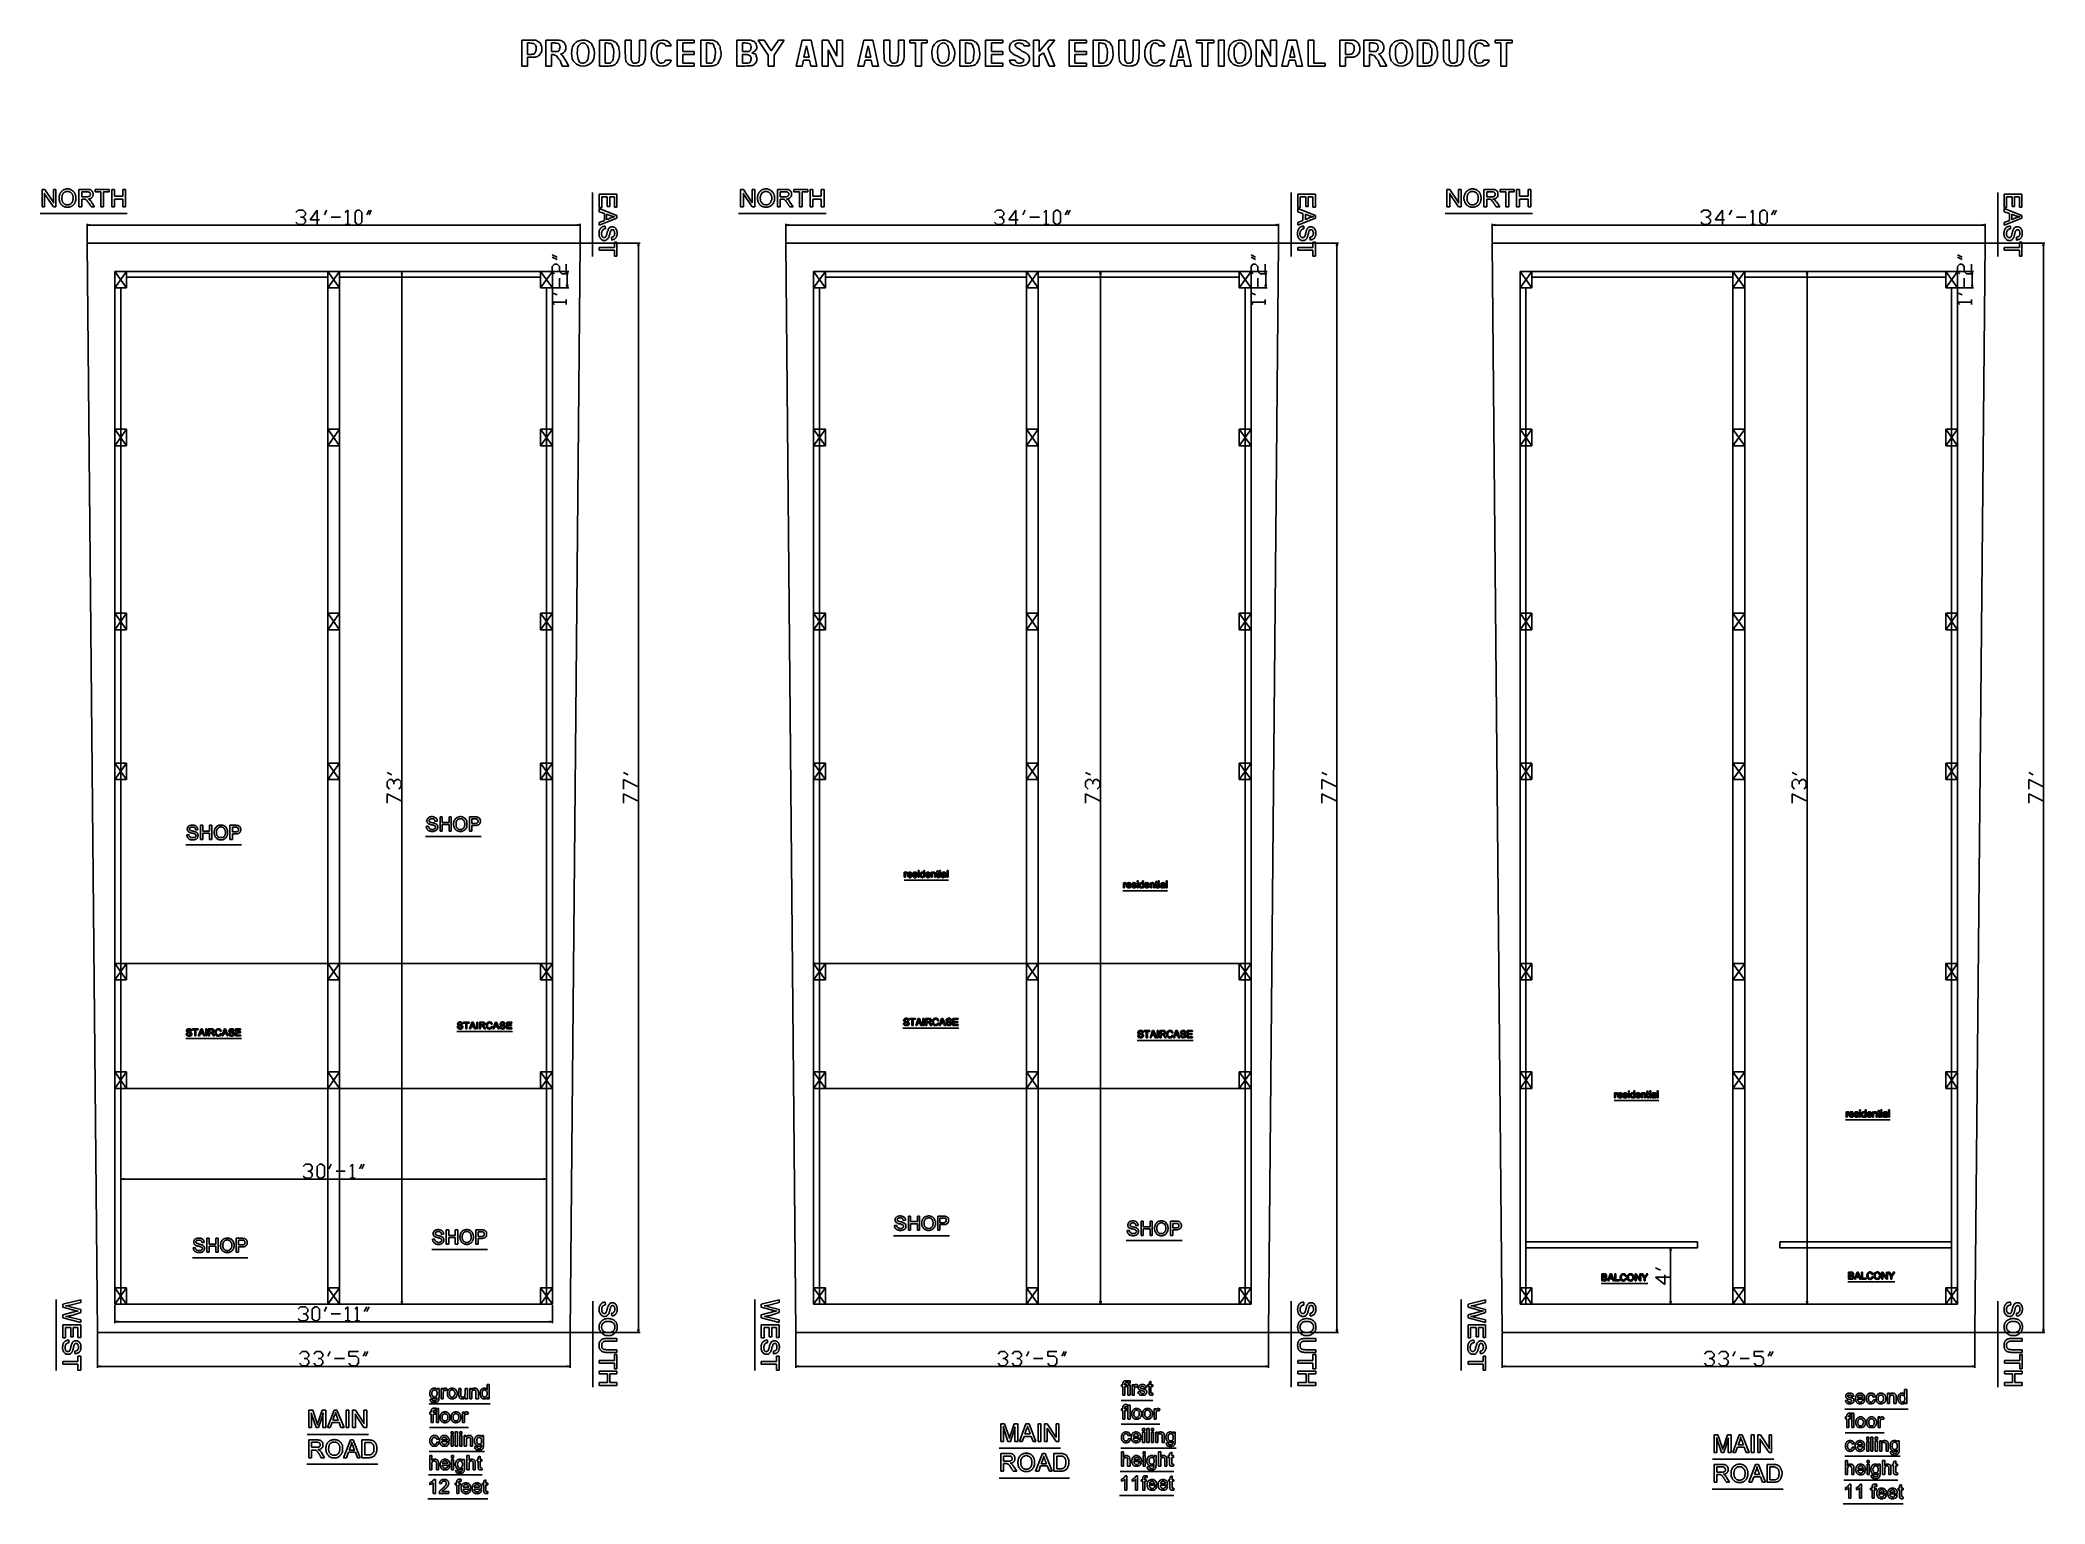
# Model space of a CAD drawing. Header units: inches. Extents: x -628 to 1537, y -1730 to 336.
# Drawn here: x -4 to 1537, y -789 to 336 of the extents above; entities that cross this region are included whole.
import ezdxf

# ---------------------------------------------------------------- set-up
doc = ezdxf.new("R2010")
doc.units = ezdxf.units.IN
doc.layers.get('0').update_dxf_attribs({"linetype": 'CONTINUOUS'})

msp = doc.modelspace()

# ---------------------------------------------------------------- linework, layer by layer
at = {"color": 0}
for p, q in [((366.1, 316.2), (366.1, 336.1)), ((366.1, 336.1), (372.7, 336.1)), ((370.6, 333.9), (370.6, 325.1)), ((372.4, 333.9), (370.6, 333.9)), ((370.6, 325.1), (372.6, 325.1)), ((384.5, 316.2), (384.5, 336.1)), ((384.5, 336.1), (392.5, 336.1)), ((391.5, 333.9), (388.9, 333.9)), ((388.9, 333.9), (388.9, 327.3)), ((388.9, 327.3), (391.3, 327.3)), ((389.7, 325.1), (388.9, 325.1)), ((388.9, 325.1), (388.9, 316.2)), ((404.4, 326.1), (404.4, 326.1)), ((408.8, 326.2), (408.8, 326.2)), ((425.8, 336.1), (432.6, 336.1)), ((425.8, 316.2), (425.8, 336.1)), ((430.2, 333.9), (430.2, 318.4)), ((431.6, 333.9), (430.2, 333.9)), ((445.7, 336.1), (450.1, 336.1)), ((445.7, 325.7), (445.7, 336.1)), ((450.1, 336.1), (450.1, 324.8)), ((456.7, 324.6), (456.7, 336.1)), ((456.7, 336.1), (461.1, 336.1)), ((461.1, 336.1), (461.1, 325.9)), ((481, 331.7), (476.6, 331.7)), ((485.5, 316.2), (485.5, 336.1)), ((485.5, 336.1), (498.7, 336.1)), ((498.7, 333.9), (489.9, 333.9)), ((489.9, 333.9), (489.9, 327.3)), ((489.9, 327.3), (498.7, 327.3)), ((498.7, 325.1), (489.9, 325.1)), ((489.9, 325.1), (489.9, 318.4)), ((498.7, 336.1), (498.7, 333.9)), ((498.7, 327.3), (498.7, 325.1)), ((503.8, 336.1), (510.6, 336.1)), ((503.8, 316.2), (503.8, 336.1)), ((508.2, 333.9), (508.2, 318.4)), ((509.6, 333.9), (508.2, 333.9)), ((531.4, 336.1), (539.2, 336.1)), ((531.4, 316.2), (531.4, 336.1)), ((535.8, 333.9), (535.8, 327.3)), ((537.7, 333.9), (535.8, 333.9)), ((535.8, 327.3), (538, 327.3)), ((535.8, 325.1), (535.8, 318.4)), ((538.3, 325.1), (535.8, 325.1)), ((555.6, 324.6), (547.9, 336.1)), ((547.9, 336.1), (552.4, 336.1)), ((552.4, 336.1), (557.9, 327.9)), ((555.6, 316.2), (555.6, 324.6)), ((557.9, 327.9), (563.3, 336.1)), ((567.8, 336.1), (560.1, 324.6)), ((560.1, 324.6), (560.1, 316.2)), ((563.3, 336.1), (567.8, 336.1)), ((577, 316.2), (581.6, 336.1)), ((581.6, 336.1), (588.4, 336.1)), ((585, 331.7), (583, 322.9)), ((587, 322.9), (585, 331.7)), ((588.4, 336.1), (593, 316.2)), ((597.1, 316.2), (597.1, 336.1)), ((597.1, 336.1), (601.7, 336.1)), ((607.9, 316.2), (601.5, 328.5)), ((601.5, 328.5), (601.5, 316.2)), ((601.7, 336.1), (608.2, 323.7)), ((608.2, 323.7), (608.2, 336.1)), ((608.2, 336.1), (612.6, 336.1)), ((612.6, 336.1), (612.6, 316.2)), ((624.4, 316.2), (629, 336.1)), ((629, 336.1), (635.8, 336.1)), ((632.4, 331.7), (630.4, 322.9)), ((634.4, 322.9), (632.4, 331.7)), ((635.8, 336.1), (640.4, 316.2)), ((644.5, 336.1), (649, 336.1)), ((644.5, 325.7), (644.5, 336.1)), ((649, 336.1), (649, 324.8)), ((655.6, 324.6), (655.6, 336.1)), ((655.6, 336.1), (660, 336.1)), ((660, 336.1), (660, 325.9)), ((664.4, 333.9), (664.4, 336.1)), ((664.4, 336.1), (677.7, 336.1)), ((668.8, 333.9), (664.4, 333.9)), ((668.8, 316.2), (668.8, 333.9)), ((677.7, 333.9), (673.3, 333.9)), ((673.3, 333.9), (673.3, 316.2)), ((677.7, 336.1), (677.7, 333.9)), ((681.3, 326.1), (681.3, 326.1)), ((685.7, 326.2), (685.7, 326.2)), ((702.7, 336.1), (709.5, 336.1)), ((702.7, 316.2), (702.7, 336.1)), ((707.1, 333.9), (707.1, 318.4)), ((708.5, 333.9), (707.1, 333.9)), ((722.6, 316.2), (722.6, 336.1)), ((722.6, 336.1), (735.8, 336.1)), ((735.8, 333.9), (727, 333.9)), ((727, 333.9), (727, 327.3)), ((727, 327.3), (735.8, 327.3)), ((735.8, 325.1), (727, 325.1)), ((727, 325.1), (727, 318.4)), ((735.8, 336.1), (735.8, 333.9)), ((735.8, 327.3), (735.8, 325.1)), ((756.4, 331.7), (752, 331.7)), ((759.3, 316.2), (759.3, 336.1)), ((759.3, 336.1), (763.7, 336.1)), ((763.7, 336.1), (763.7, 327.4)), ((763.7, 327.4), (771.3, 336.1)), ((767.2, 326.3), (763.7, 323.9)), ((763.7, 323.9), (763.7, 316.2)), ((771.4, 316.2), (767.2, 326.3)), ((775.8, 336.1), (770.3, 329.7)), ((770.3, 329.7), (775.8, 316.2)), ((771.3, 336.1), (775.8, 336.1)), ((786.8, 316.2), (786.8, 336.1)), ((786.8, 336.1), (800.1, 336.1)), ((800.1, 333.9), (791.2, 333.9)), ((791.2, 333.9), (791.2, 327.3)), ((791.2, 327.3), (800.1, 327.3)), ((800.1, 325.1), (791.2, 325.1)), ((791.2, 325.1), (791.2, 318.4)), ((800.1, 336.1), (800.1, 333.9)), ((800.1, 327.3), (800.1, 325.1)), ((805.2, 336.1), (812, 336.1)), ((805.2, 316.2), (805.2, 336.1)), ((809.6, 333.9), (809.6, 318.4)), ((811, 333.9), (809.6, 333.9)), ((825.1, 336.1), (829.5, 336.1)), ((825.1, 325.7), (825.1, 336.1)), ((829.5, 336.1), (829.5, 324.8)), ((836.1, 324.6), (836.1, 336.1)), ((836.1, 336.1), (840.5, 336.1)), ((840.5, 336.1), (840.5, 325.9)), ((860.4, 331.7), (856, 331.7)), ((864.5, 316.2), (869.2, 336.1)), ((869.2, 336.1), (876, 336.1)), ((872.6, 331.7), (870.6, 322.9)), ((874.6, 322.9), (872.6, 331.7)), ((876, 336.1), (880.6, 316.2)), ((884.7, 333.9), (884.7, 336.1)), ((884.7, 336.1), (898, 336.1)), ((889.1, 333.9), (884.7, 333.9)), ((889.1, 316.2), (889.1, 333.9)), ((898, 333.9), (893.5, 333.9)), ((893.5, 333.9), (893.5, 316.2)), ((898, 336.1), (898, 333.9)), ((901.5, 316.2), (901.5, 336.1)), ((901.5, 336.1), (906, 336.1)), ((906, 336.1), (906, 316.2)), ((909.2, 326.1), (909.2, 326.1)), ((913.6, 326.2), (913.6, 326.2)), ((930.6, 316.2), (930.6, 336.1)), ((930.6, 336.1), (935.2, 336.1)), ((941.4, 316.2), (935, 328.5)), ((935, 328.5), (935, 316.2)), ((935.2, 336.1), (941.6, 323.7)), ((941.6, 323.7), (941.6, 336.1)), ((941.6, 336.1), (946.1, 336.1)), ((946.1, 336.1), (946.1, 316.2)), ((950.2, 316.2), (954.8, 336.1)), ((954.8, 336.1), (961.6, 336.1)), ((958.2, 331.7), (956.3, 322.9)), ((960.2, 322.9), (958.2, 331.7)), ((961.6, 336.1), (966.2, 316.2)), ((970.4, 316.2), (970.4, 336.1)), ((970.4, 336.1), (974.8, 336.1)), ((974.8, 336.1), (974.8, 318.4)), ((994.9, 316.2), (994.9, 336.1)), ((994.9, 336.1), (1001.4, 336.1)), ((999.3, 333.9), (999.3, 325.1)), ((1001.1, 333.9), (999.3, 333.9)), ((999.3, 325.1), (1001.3, 325.1)), ((1013.2, 316.2), (1013.2, 336.1)), ((1013.2, 336.1), (1021.3, 336.1)), ((1020.2, 333.9), (1017.6, 333.9)), ((1017.6, 333.9), (1017.6, 327.3)), ((1017.6, 327.3), (1020.1, 327.3)), ((1018.4, 325.1), (1017.6, 325.1)), ((1017.6, 325.1), (1017.6, 316.2)), ((1033.1, 326.1), (1033.1, 326.1)), ((1037.5, 326.2), (1037.5, 326.2)), ((1054.5, 336.1), (1061.3, 336.1)), ((1054.5, 316.2), (1054.5, 336.1)), ((1058.9, 333.9), (1058.9, 318.4)), ((1060.4, 333.9), (1058.9, 333.9)), ((1074.4, 336.1), (1078.8, 336.1)), ((1074.4, 325.7), (1074.4, 336.1)), ((1078.8, 336.1), (1078.8, 324.8)), ((1085.4, 324.6), (1085.4, 336.1)), ((1085.4, 336.1), (1089.9, 336.1)), ((1089.9, 336.1), (1089.9, 325.9)), ((1109.7, 331.7), (1105.3, 331.7)), ((1114.2, 333.9), (1114.2, 336.1)), ((1114.2, 336.1), (1127.4, 336.1)), ((1118.6, 333.9), (1114.2, 333.9)), ((1118.6, 316.2), (1118.6, 333.9)), ((1127.4, 333.9), (1123, 333.9)), ((1123, 333.9), (1123, 316.2)), ((1127.4, 336.1), (1127.4, 333.9)), ((370.6, 316.2), (366.1, 316.2)), ((373.1, 322.9), (370.6, 322.9)), ((370.6, 322.9), (370.6, 316.2)), ((388.9, 316.2), (384.5, 316.2)), ((397.1, 316.2), (395.6, 320.5)), ((402.2, 316.2), (397.1, 316.2)), ((399.9, 320.3), (402.2, 316.2)), ((432.8, 316.2), (425.8, 316.2)), ((430.2, 318.4), (432.6, 318.4)), ((476.6, 320.7), (481, 320.7)), ((476.6, 320.7), (476.6, 320.7)), ((498.7, 316.2), (485.5, 316.2)), ((489.9, 318.4), (498.7, 318.4)), ((498.7, 318.4), (498.7, 316.2)), ((510.8, 316.2), (503.8, 316.2)), ((508.2, 318.4), (510.6, 318.4)), ((537.6, 316.2), (531.4, 316.2)), ((535.8, 318.4), (538.7, 318.4)), ((560.1, 316.2), (555.6, 316.2)), ((581.7, 316.2), (577, 316.2)), ((582.6, 320.7), (581.7, 316.2)), ((587.3, 320.7), (582.6, 320.7)), ((583, 322.9), (587, 322.9)), ((588.2, 316.2), (587.3, 320.7)), ((593, 316.2), (588.2, 316.2)), ((601.5, 316.2), (597.1, 316.2)), ((612.6, 316.2), (607.9, 316.2)), ((629.1, 316.2), (624.4, 316.2)), ((630, 320.7), (629.1, 316.2)), ((634.7, 320.7), (630, 320.7)), ((630.4, 322.9), (634.4, 322.9)), ((635.6, 316.2), (634.7, 320.7)), ((640.4, 316.2), (635.6, 316.2)), ((673.3, 316.2), (668.8, 316.2)), ((709.7, 316.2), (702.7, 316.2)), ((707.1, 318.4), (709.4, 318.4)), ((735.8, 316.2), (722.6, 316.2)), ((727, 318.4), (735.8, 318.4)), ((735.8, 318.4), (735.8, 316.2)), ((740.9, 320.7), (745.3, 320.7)), ((740.9, 320.7), (740.9, 320.7)), ((763.7, 316.2), (759.3, 316.2)), ((775.8, 316.2), (771.4, 316.2)), ((800.1, 316.2), (786.8, 316.2)), ((791.2, 318.4), (800.1, 318.4)), ((800.1, 318.4), (800.1, 316.2)), ((812.2, 316.2), (805.2, 316.2)), ((809.6, 318.4), (811.9, 318.4)), ((856, 320.7), (860.4, 320.7)), ((856, 320.7), (856, 320.7)), ((869.3, 316.2), (864.5, 316.2)), ((870.1, 320.7), (869.3, 316.2)), ((874.9, 320.7), (870.1, 320.7)), ((870.6, 322.9), (874.6, 322.9)), ((875.8, 316.2), (874.9, 320.7)), ((880.6, 316.2), (875.8, 316.2)), ((893.5, 316.2), (889.1, 316.2)), ((906, 316.2), (901.5, 316.2)), ((935, 316.2), (930.6, 316.2)), ((946.1, 316.2), (941.4, 316.2)), ((954.9, 316.2), (950.2, 316.2)), ((955.8, 320.7), (954.9, 316.2)), ((960.5, 320.7), (955.8, 320.7)), ((956.3, 322.9), (960.2, 322.9)), ((961.5, 316.2), (960.5, 320.7)), ((966.2, 316.2), (961.5, 316.2)), ((983.6, 316.2), (970.4, 316.2)), ((974.8, 318.4), (983.6, 318.4)), ((983.6, 318.4), (983.6, 316.2)), ((999.3, 316.2), (994.9, 316.2)), ((1001.9, 322.9), (999.3, 322.9)), ((999.3, 322.9), (999.3, 316.2)), ((1017.6, 316.2), (1013.2, 316.2)), ((1025.8, 316.2), (1024.3, 320.5)), ((1030.9, 316.2), (1025.8, 316.2)), ((1028.6, 320.3), (1030.9, 316.2)), ((1061.5, 316.2), (1054.5, 316.2)), ((1058.9, 318.4), (1061.3, 318.4)), ((1105.3, 320.7), (1109.7, 320.7)), ((1105.3, 320.7), (1105.3, 320.7)), ((1123, 316.2), (1118.6, 316.2))]:
    msp.add_line(p, q, dxfattribs=at)
at = {"color": 6}
for p, q in [((-2.5, 207.9), (-2.5, 221.4)), ((-2.5, 221.4), (-0.4, 221.4)), ((6.2, 207.9), (-0.9, 218.3)), ((-0.9, 218.3), (-0.7, 218.3)), ((-0.7, 218.3), (-0.7, 207.9)), ((-0.4, 221.4), (6.5, 211.1)), ((6.2, 211.1), (6.2, 221.4)), ((6.2, 221.4), (8.1, 221.4)), ((8.1, 221.4), (8.1, 207.9)), ((10.5, 216.1), (10.5, 216.4)), ((10.5, 216.4), (10.7, 216.4)), ((10.5, 215.9), (10.5, 216.1)), ((10.5, 215.6), (10.5, 215.9)), ((10.5, 215.9), (10.5, 215.9)), ((10.7, 217.2), (10.7, 217.5)), ((10.7, 217.5), (11, 217.5)), ((10.7, 216.9), (10.7, 217.2)), ((10.7, 216.7), (10.7, 216.9)), ((10.7, 216.9), (10.7, 216.9)), ((10.7, 216.4), (10.7, 216.7)), ((11, 218), (11.3, 218.3)), ((11, 217.7), (11, 218)), ((11, 218), (11, 218)), ((11, 217.5), (11, 217.7)), ((11.3, 218.5), (11.5, 218.8)), ((11.3, 218.3), (11.3, 218.5)), ((11.3, 218.3), (11.3, 218.3)), ((11.5, 218.8), (11.5, 219)), ((11.5, 219), (11.8, 219)), ((11.5, 218.8), (11.5, 218.8)), ((11.8, 219), (11.8, 219.3)), ((11.8, 219.3), (12.1, 219.3)), ((12.1, 219.6), (12.3, 219.8)), ((12.1, 219.3), (12.1, 219.6)), ((12.1, 219.6), (12.1, 219.6)), ((12.3, 219.8), (12.6, 220.1)), ((12.3, 219.8), (12.3, 219.8)), ((12.6, 220.1), (12.9, 220.4)), ((12.6, 220.1), (12.6, 220.1)), ((12.9, 215.9), (12.6, 215.6)), ((12.9, 220.4), (12.9, 220.4)), ((12.9, 220.4), (13.1, 220.4)), ((13.1, 217.2), (12.9, 216.9)), ((12.9, 216.9), (12.9, 216.9)), ((12.9, 216.9), (12.9, 216.7)), ((12.9, 216.7), (12.9, 216.4)), ((12.9, 216.4), (12.9, 216.4)), ((12.9, 216.4), (12.9, 216.1)), ((12.9, 216.1), (12.9, 215.9)), ((13.1, 220.4), (13.1, 220.6)), ((13.1, 220.6), (13.4, 220.6)), ((13.4, 217.7), (13.1, 217.7)), ((13.1, 217.7), (13.1, 217.5)), ((13.1, 217.5), (13.1, 217.2)), ((13.1, 217.2), (13.1, 217.2)), ((13.4, 220.6), (13.4, 220.9)), ((13.4, 220.9), (13.6, 220.9)), ((13.6, 218.3), (13.4, 218)), ((13.4, 218), (13.4, 218)), ((13.4, 218), (13.4, 217.7)), ((13.6, 220.9), (13.9, 220.9)), ((13.9, 218.5), (13.6, 218.5)), ((13.6, 218.5), (13.6, 218.3)), ((13.6, 218.3), (13.6, 218.3)), ((13.9, 220.9), (13.9, 221.2)), ((13.9, 221.2), (14.2, 221.2)), ((14.2, 218.8), (13.9, 218.8)), ((13.9, 218.8), (13.9, 218.5)), ((14.2, 221.2), (14.2, 221.2)), ((14.2, 221.2), (14.4, 221.2)), ((14.4, 219), (14.2, 218.8)), ((14.2, 218.8), (14.2, 218.8)), ((14.4, 221.2), (14.7, 221.4)), ((14.7, 219.3), (14.4, 219)), ((14.4, 219), (14.4, 219)), ((14.7, 221.4), (14.7, 221.4)), ((14.7, 221.4), (15, 221.4)), ((15, 219.3), (14.7, 219.3)), ((15, 221.4), (15.2, 221.4)), ((15.2, 219.6), (15, 219.3)), ((15, 219.3), (15, 219.3)), ((15.2, 221.4), (15.2, 221.4)), ((15.2, 221.4), (15.5, 221.4)), ((15.5, 219.6), (15.2, 219.6)), ((15.2, 219.6), (15.2, 219.6)), ((15.5, 221.4), (15.8, 221.7)), ((15.8, 219.6), (15.5, 219.6)), ((15.8, 221.7), (15.8, 221.7)), ((15.8, 221.7), (16, 221.7)), ((16, 219.8), (15.8, 219.6)), ((15.8, 219.6), (15.8, 219.6)), ((16, 221.7), (16.3, 221.7)), ((16.3, 219.8), (16, 219.8)), ((16.3, 221.7), (16.6, 221.7)), ((16.6, 219.8), (16.3, 219.8)), ((16.3, 219.8), (16.3, 219.8)), ((16.6, 221.7), (16.6, 221.7)), ((16.6, 221.7), (16.8, 221.7)), ((16.8, 219.8), (16.6, 219.8)), ((16.8, 221.7), (17.1, 221.7)), ((17.1, 219.8), (16.8, 219.8)), ((17.1, 221.7), (17.1, 221.7)), ((17.1, 221.7), (17.6, 221.7)), ((17.1, 221.7), (17.1, 221.7)), ((17.4, 219.8), (17.1, 219.8)), ((17.1, 219.8), (17.1, 219.8)), ((17.6, 219.8), (17.4, 219.8)), ((17.6, 221.7), (17.6, 221.7)), ((17.6, 221.7), (17.9, 221.7)), ((17.9, 219.8), (17.6, 219.8)), ((17.6, 219.8), (17.6, 219.8)), ((17.9, 221.7), (18.1, 221.7)), ((18.1, 219.6), (17.9, 219.8)), ((18.1, 221.7), (18.4, 221.7)), ((18.4, 219.6), (18.1, 219.6)), ((18.1, 219.6), (18.1, 219.6)), ((18.4, 221.7), (18.4, 221.4)), ((18.4, 221.4), (18.7, 221.4)), ((18.7, 219.6), (18.4, 219.6)), ((18.7, 221.4), (18.9, 221.4)), ((18.9, 219.3), (18.7, 219.6)), ((18.7, 219.6), (18.7, 219.6)), ((18.9, 221.4), (18.9, 221.4)), ((18.9, 221.4), (19.2, 221.4)), ((19.2, 219.3), (18.9, 219.3)), ((18.9, 219.3), (18.9, 219.3)), ((19.2, 221.4), (19.5, 221.2)), ((19.5, 219), (19.2, 219.3)), ((19.5, 221.2), (19.5, 221.2)), ((19.5, 221.2), (19.7, 221.2)), ((19.7, 218.8), (19.5, 219)), ((19.5, 219), (19.5, 219)), ((19.7, 221.2), (19.7, 221.2)), ((19.7, 221.2), (20, 220.9)), ((20, 218.5), (19.7, 218.8)), ((19.7, 218.8), (19.7, 218.8)), ((20, 220.9), (20.3, 220.9)), ((20.3, 218.3), (20, 218.5)), ((20, 218.5), (20, 218.5)), ((20, 218.5), (20, 218.5)), ((20.3, 220.9), (20.3, 220.9)), ((20.3, 220.9), (20.5, 220.6)), ((20.3, 218), (20.3, 218.3)), ((20.3, 218.3), (20.3, 218.3)), ((20.5, 218), (20.3, 218)), ((20.5, 220.6), (20.5, 220.6)), ((20.5, 220.6), (20.8, 220.6)), ((20.5, 217.7), (20.5, 218)), ((20.8, 217.5), (20.5, 217.7)), ((20.5, 217.7), (20.5, 217.7)), ((20.8, 220.6), (20.8, 220.4)), ((20.8, 220.4), (21.1, 220.4)), ((20.8, 217.2), (20.8, 217.5)), ((20.8, 217.5), (20.8, 217.5)), ((21.1, 216.9), (20.8, 217.2)), ((21.1, 220.4), (21.1, 220.1)), ((21.1, 220.1), (21.3, 220.1)), ((21.1, 216.7), (21.1, 216.9)), ((21.1, 216.9), (21.1, 216.9)), ((21.1, 216.4), (21.1, 216.7)), ((21.1, 216.1), (21.1, 216.4)), ((21.1, 216.4), (21.1, 216.4)), ((21.3, 215.9), (21.1, 216.1)), ((21.3, 220.1), (21.6, 219.8)), ((21.3, 215.6), (21.3, 215.9)), ((21.6, 219.8), (21.6, 219.8)), ((21.6, 219.8), (21.6, 219.8)), ((21.6, 219.8), (21.9, 219.6)), ((21.9, 219.6), (21.9, 219.6)), ((21.9, 219.6), (22.1, 219.3)), ((22.1, 219.3), (22.1, 219.3)), ((22.1, 219.3), (22.1, 219)), ((22.1, 219), (22.4, 219)), ((22.4, 219), (22.4, 218.8)), ((22.4, 218.8), (22.4, 218.5)), ((22.4, 218.5), (22.6, 218.5)), ((22.6, 218.5), (22.6, 218.3)), ((22.6, 218.3), (22.6, 218.3)), ((22.6, 218.3), (22.9, 218)), ((22.9, 218), (22.9, 217.7)), ((22.9, 217.7), (22.9, 217.7)), ((22.9, 217.7), (22.9, 217.5)), ((22.9, 217.5), (23.2, 217.5)), ((23.2, 217.5), (23.2, 217.2)), ((23.2, 217.2), (23.2, 216.9)), ((23.2, 216.9), (23.2, 216.9)), ((23.2, 216.9), (23.2, 216.7)), ((23.2, 216.7), (23.2, 216.4)), ((23.2, 216.4), (23.4, 216.1)), ((23.4, 216.1), (23.4, 216.1)), ((23.4, 216.1), (23.4, 215.9)), ((23.4, 215.9), (23.4, 215.6)), ((25.8, 207.9), (25.8, 221.4)), ((25.8, 221.4), (31.7, 221.4)), ((31.9, 219.6), (27.9, 219.6)), ((27.9, 219.6), (27.9, 215.6)), ((31.7, 221.4), (31.9, 221.4)), ((31.9, 221.4), (32.2, 221.4)), ((32.2, 219.6), (31.9, 219.6)), ((31.9, 219.6), (31.9, 219.6)), ((32.2, 221.4), (32.4, 221.4)), ((32.4, 219.6), (32.2, 219.6)), ((32.4, 221.4), (32.7, 221.4)), ((32.7, 219.6), (32.4, 219.6)), ((32.7, 221.4), (32.7, 221.4)), ((32.7, 221.4), (33, 221.4)), ((33, 219.6), (32.7, 219.6)), ((32.7, 215.6), (32.7, 215.9)), ((32.7, 215.9), (33, 215.9)), ((33, 221.4), (33.2, 221.4)), ((33.2, 219.6), (33, 219.6)), ((33, 219.6), (33, 219.6)), ((33, 215.9), (33, 215.9)), ((33, 215.9), (33.2, 215.9)), ((33.2, 221.4), (33.2, 221.4)), ((33.2, 221.4), (33.5, 221.4)), ((33.2, 219.3), (33.2, 219.6)), ((33.5, 219.3), (33.2, 219.3)), ((33.2, 215.9), (33.2, 215.9)), ((33.2, 215.9), (33.5, 215.9)), ((33.5, 221.4), (33.8, 221.4)), ((33.8, 219.3), (33.5, 219.3)), ((33.5, 215.9), (33.8, 216.1)), ((33.8, 221.4), (33.8, 221.4)), ((33.8, 221.4), (34, 221.2)), ((33.8, 219), (33.8, 219.3)), ((34, 219), (33.8, 219)), ((33.8, 219), (33.8, 219)), ((33.8, 216.1), (34, 216.4)), ((33.8, 216.1), (33.8, 216.1)), ((34, 221.2), (34.3, 221.2)), ((34, 218.8), (34, 219)), ((34.3, 218.8), (34, 218.8)), ((34, 216.4), (34.3, 216.7)), ((34, 216.4), (34, 216.4)), ((34, 216.4), (34, 216.4)), ((34.3, 221.2), (34.3, 221.2)), ((34.3, 221.2), (34.6, 221.2)), ((34.3, 218.5), (34.3, 218.8)), ((34.3, 218.3), (34.3, 218.5)), ((34.6, 218), (34.3, 218.3)), ((34.3, 218.3), (34.3, 218.3)), ((34.3, 217.2), (34.6, 217.5)), ((34.3, 216.9), (34.3, 217.2)), ((34.3, 216.7), (34.3, 216.9)), ((34.3, 216.9), (34.3, 216.9)), ((34.6, 221.2), (34.8, 220.9)), ((34.6, 217.7), (34.6, 218)), ((34.6, 217.5), (34.6, 217.7)), ((34.6, 217.7), (34.6, 217.7)), ((34.6, 217.5), (34.6, 217.5)), ((34.8, 220.9), (34.8, 220.9)), ((34.8, 220.9), (35.1, 220.9)), ((35.1, 220.9), (35.1, 220.6)), ((35.1, 220.6), (35.4, 220.6)), ((35.4, 220.6), (35.4, 220.6)), ((35.4, 220.6), (35.6, 220.4)), ((35.6, 220.4), (35.6, 220.4)), ((35.6, 220.4), (35.9, 220.1)), ((35.9, 220.1), (35.9, 219.8)), ((35.9, 219.8), (36.2, 219.8)), ((36.2, 219.8), (36.2, 219.6)), ((36.2, 219.6), (36.2, 219.6)), ((36.2, 219.6), (36.4, 219.3)), ((36.4, 216.1), (36.2, 215.9)), ((36.2, 215.9), (36.2, 215.6)), ((36.4, 219.3), (36.4, 219)), ((36.4, 219), (36.4, 219)), ((36.4, 219), (36.4, 218.8)), ((36.4, 218.8), (36.7, 218.5)), ((36.7, 216.7), (36.4, 216.4)), ((36.4, 216.4), (36.4, 216.4)), ((36.4, 216.4), (36.4, 216.1)), ((36.4, 216.1), (36.4, 216.1)), ((36.7, 218.5), (36.7, 218.5)), ((36.7, 218.5), (36.7, 218.3)), ((36.7, 218.3), (36.7, 218)), ((36.7, 218), (36.7, 218)), ((36.7, 218), (36.7, 217.7)), ((36.7, 217.7), (36.7, 217.7)), ((36.7, 217.7), (36.7, 217.5)), ((36.7, 217.5), (36.7, 217.2)), ((36.7, 217.2), (36.7, 217.2)), ((36.7, 217.2), (36.7, 216.9)), ((36.7, 216.9), (36.7, 216.7)), ((38.3, 219.6), (38.3, 221.4)), ((38.3, 221.4), (49.1, 221.4)), ((42.5, 219.6), (38.3, 219.6)), ((42.5, 207.9), (42.5, 219.6)), ((49.1, 219.6), (44.6, 219.6)), ((44.6, 219.6), (44.6, 207.9)), ((49.1, 221.4), (49.1, 219.6)), ((51, 207.9), (51, 221.4)), ((51, 221.4), (53.1, 221.4)), ((53.1, 221.4), (53.1, 216.1)), ((53.1, 216.1), (59.5, 216.1)), ((59.5, 216.1), (59.5, 221.4)), ((59.5, 221.4), (61.6, 221.4)), ((61.6, 221.4), (61.6, 207.9)), ((420.4, 219), (420.4, 169.8)), ((425.7, 207.4), (425.7, 217.7)), ((425.7, 217.7), (439.2, 217.7)), ((439.2, 217.7), (439.2, 207.7)), ((534.3, 207.9), (534.3, 221.4)), ((534.3, 221.4), (536.4, 221.4)), ((543.1, 207.9), (536.2, 218.3)), ((536.2, 218.3), (536.4, 218.3)), ((536.4, 221.4), (543.3, 211.1)), ((536.4, 218.3), (536.4, 207.9)), ((543.1, 211.1), (543.1, 221.4)), ((543.1, 221.4), (545.2, 221.4)), ((545.2, 221.4), (545.2, 207.9)), ((547.3, 215.9), (547.6, 216.1)), ((547.3, 215.6), (547.3, 215.9)), ((547.3, 215.9), (547.3, 215.9)), ((547.6, 217.2), (547.8, 217.5)), ((547.6, 216.9), (547.6, 217.2)), ((547.6, 216.7), (547.6, 216.9)), ((547.6, 216.9), (547.6, 216.9)), ((547.6, 216.4), (547.6, 216.7)), ((547.6, 216.1), (547.6, 216.4)), ((547.6, 216.4), (547.6, 216.4)), ((547.8, 217.7), (547.8, 218)), ((547.8, 218), (548.1, 218)), ((547.8, 217.5), (547.8, 217.7)), ((547.8, 217.5), (547.8, 217.5)), ((548.1, 218.3), (548.4, 218.5)), ((548.1, 218), (548.1, 218.3)), ((548.1, 218.3), (548.1, 218.3)), ((548.4, 218.8), (548.6, 219)), ((548.4, 218.5), (548.4, 218.8)), ((548.4, 218.8), (548.4, 218.8)), ((548.6, 219), (548.6, 219.3)), ((548.6, 219.3), (548.9, 219.3)), ((548.6, 219), (548.6, 219)), ((548.9, 219.3), (548.9, 219.6)), ((548.9, 219.6), (549.2, 219.6)), ((549.2, 219.8), (549.4, 220.1)), ((549.2, 219.6), (549.2, 219.8)), ((549.2, 219.8), (549.2, 219.8)), ((549.4, 220.1), (549.7, 220.4)), ((549.4, 220.1), (549.4, 220.1)), ((549.7, 220.4), (549.7, 220.4)), ((549.7, 220.4), (549.9, 220.4)), ((549.9, 216.9), (549.7, 216.9)), ((549.7, 216.9), (549.7, 216.7)), ((549.7, 216.7), (549.7, 216.4)), ((549.7, 216.4), (549.7, 216.4)), ((549.7, 216.4), (549.7, 216.1)), ((549.7, 216.1), (549.7, 215.9)), ((549.7, 215.9), (549.7, 215.6)), ((549.9, 220.4), (550.2, 220.6)), ((550.2, 217.7), (549.9, 217.5)), ((549.9, 217.5), (549.9, 217.2)), ((549.9, 217.2), (549.9, 217.2)), ((549.9, 217.2), (549.9, 216.9)), ((550.2, 220.6), (550.5, 220.9)), ((550.2, 220.6), (550.2, 220.6)), ((550.5, 218), (550.2, 218)), ((550.2, 218), (550.2, 217.7)), ((550.2, 217.7), (550.2, 217.7)), ((550.5, 220.9), (550.5, 220.9)), ((550.5, 220.9), (550.7, 220.9)), ((550.7, 218.5), (550.5, 218.3)), ((550.5, 218.3), (550.5, 218.3)), ((550.5, 218.3), (550.5, 218)), ((550.7, 220.9), (550.7, 221.2)), ((550.7, 221.2), (551, 221.2)), ((551, 218.8), (550.7, 218.8)), ((550.7, 218.8), (550.7, 218.5)), ((550.7, 218.5), (550.7, 218.5)), ((551, 221.2), (551.3, 221.2)), ((551.3, 218.8), (551, 218.8)), ((551.3, 221.2), (551.5, 221.4)), ((551.3, 221.2), (551.3, 221.2)), ((551.5, 219), (551.3, 219)), ((551.3, 219), (551.3, 218.8)), ((551.5, 221.4), (551.8, 221.4)), ((551.8, 219.3), (551.5, 219.3)), ((551.5, 219.3), (551.5, 219)), ((551.8, 221.4), (551.8, 221.4)), ((551.8, 221.4), (552.1, 221.4)), ((552.1, 219.6), (551.8, 219.3)), ((551.8, 219.3), (551.8, 219.3)), ((552.1, 221.4), (552.3, 221.4)), ((552.3, 219.6), (552.1, 219.6)), ((552.3, 221.4), (552.6, 221.7)), ((552.3, 221.4), (552.3, 221.4)), ((552.6, 219.6), (552.3, 219.6)), ((552.3, 219.6), (552.3, 219.6)), ((552.6, 221.7), (552.9, 221.7)), ((552.9, 219.8), (552.6, 219.6)), ((552.6, 219.6), (552.6, 219.6)), ((552.9, 221.7), (552.9, 221.7)), ((552.9, 221.7), (553.1, 221.7)), ((553.1, 219.8), (552.9, 219.8)), ((553.1, 221.7), (553.4, 221.7)), ((553.4, 219.8), (553.1, 219.8)), ((553.4, 221.7), (553.7, 221.7)), ((553.7, 219.8), (553.4, 219.8)), ((553.4, 219.8), (553.4, 219.8)), ((553.7, 221.7), (553.7, 221.7)), ((553.7, 221.7), (553.9, 221.7)), ((553.9, 219.8), (553.7, 219.8)), ((553.9, 221.7), (553.9, 221.7)), ((553.9, 221.7), (554.7, 221.7)), ((553.9, 221.7), (553.9, 221.7)), ((554.2, 219.8), (553.9, 219.8)), ((553.9, 219.8), (553.9, 219.8)), ((554.4, 219.8), (554.2, 219.8)), ((554.7, 219.8), (554.4, 219.8)), ((554.7, 221.7), (554.7, 221.7)), ((554.7, 221.7), (555, 221.7)), ((555, 219.6), (554.7, 219.8)), ((554.7, 219.8), (554.7, 219.8)), ((555, 221.7), (555.2, 221.7)), ((555.2, 219.6), (555, 219.6)), ((555.2, 221.7), (555.2, 221.4)), ((555.2, 221.4), (555.5, 221.4)), ((555.5, 219.6), (555.2, 219.6)), ((555.2, 219.6), (555.2, 219.6)), ((555.5, 221.4), (555.8, 221.4)), ((555.8, 219.3), (555.5, 219.6)), ((555.5, 219.6), (555.5, 219.6)), ((555.8, 221.4), (555.8, 221.4)), ((555.8, 221.4), (556, 221.4)), ((556, 219.3), (555.8, 219.3)), ((556, 221.4), (556.3, 221.2)), ((556.3, 219), (556, 219.3)), ((556, 219.3), (556, 219.3)), ((556.3, 221.2), (556.3, 221.2)), ((556.3, 221.2), (556.6, 221.2)), ((556.6, 218.8), (556.3, 219)), ((556.3, 219), (556.3, 219)), ((556.6, 221.2), (556.8, 221.2)), ((556.8, 218.5), (556.6, 218.8)), ((556.6, 218.8), (556.6, 218.8)), ((556.8, 221.2), (556.8, 220.9)), ((556.8, 220.9), (557.1, 220.9)), ((557.1, 218.5), (556.8, 218.5)), ((556.8, 218.5), (556.8, 218.5)), ((557.1, 220.9), (557.1, 220.9)), ((557.1, 220.9), (557.4, 220.6)), ((557.1, 218.3), (557.1, 218.5)), ((557.4, 218), (557.1, 218.3)), ((557.1, 218.3), (557.1, 218.3)), ((557.4, 220.6), (557.6, 220.6)), ((557.4, 217.7), (557.4, 218)), ((557.4, 218), (557.4, 218)), ((557.6, 217.7), (557.4, 217.7)), ((557.6, 220.6), (557.6, 220.6)), ((557.6, 220.6), (557.9, 220.4)), ((557.6, 217.5), (557.6, 217.7)), ((557.6, 217.2), (557.6, 217.5)), ((557.6, 217.5), (557.6, 217.5)), ((557.9, 216.9), (557.6, 217.2)), ((557.9, 220.4), (557.9, 220.4)), ((557.9, 220.4), (558.2, 220.1)), ((557.9, 216.7), (557.9, 216.9)), ((557.9, 216.9), (557.9, 216.9)), ((557.9, 216.4), (557.9, 216.7)), ((558.2, 216.1), (557.9, 216.4)), ((557.9, 216.4), (557.9, 216.4)), ((558.2, 220.1), (558.2, 220.1)), ((558.2, 220.1), (558.4, 219.8)), ((558.2, 215.9), (558.2, 216.1)), ((558.2, 215.6), (558.2, 215.9)), ((558.4, 219.8), (558.4, 219.8)), ((558.4, 219.8), (558.4, 219.8)), ((558.4, 219.8), (558.7, 219.6)), ((558.7, 219.6), (558.7, 219.6)), ((558.7, 219.6), (559, 219.3)), ((559, 219.3), (559, 219.3)), ((559, 219.3), (559.2, 219)), ((559.2, 219), (559.2, 219)), ((559.2, 219), (559.2, 218.8)), ((559.2, 218.8), (559.5, 218.5)), ((559.5, 218.5), (559.5, 218.5)), ((559.5, 218.5), (559.5, 218.3)), ((559.5, 218.3), (559.7, 218.3)), ((559.7, 218.3), (559.7, 218)), ((559.7, 218), (559.7, 217.7)), ((559.7, 217.7), (559.7, 217.7)), ((559.7, 217.7), (560, 217.5)), ((560, 217.5), (560, 217.5)), ((560, 217.5), (560, 217.2)), ((560, 217.2), (560, 216.9)), ((560, 216.9), (560, 216.9)), ((560, 216.9), (560.3, 216.7)), ((560.3, 216.7), (560.3, 216.4)), ((560.3, 216.4), (560.3, 216.1)), ((560.3, 216.1), (560.3, 216.1)), ((560.3, 216.1), (560.3, 215.9)), ((560.3, 215.9), (560.3, 215.6)), ((562.7, 207.9), (562.7, 221.4)), ((562.7, 221.4), (568.8, 221.4)), ((568.8, 219.6), (564.8, 219.6)), ((564.8, 219.6), (564.8, 215.6)), ((568.8, 221.4), (568.8, 221.4)), ((568.8, 221.4), (569, 221.4)), ((569, 219.6), (568.8, 219.6)), ((569, 221.4), (569.3, 221.4)), ((569.3, 219.6), (569, 219.6)), ((569, 219.6), (569, 219.6)), ((569.3, 221.4), (569.5, 221.4)), ((569.5, 219.6), (569.3, 219.6)), ((569.5, 221.4), (569.5, 221.4)), ((569.5, 221.4), (569.8, 221.4)), ((569.8, 219.6), (569.5, 219.6)), ((569.5, 215.6), (569.8, 215.9)), ((569.8, 221.4), (570.1, 221.4)), ((570.1, 219.6), (569.8, 219.6)), ((569.8, 219.6), (569.8, 219.6)), ((569.8, 215.9), (569.8, 215.9)), ((569.8, 215.9), (570.1, 215.9)), ((570.1, 221.4), (570.3, 221.4)), ((570.3, 219.3), (570.1, 219.6)), ((570.1, 215.9), (570.1, 215.9)), ((570.1, 215.9), (570.1, 215.9)), ((570.1, 215.9), (570.3, 215.9)), ((570.3, 221.4), (570.3, 221.4)), ((570.3, 221.4), (570.6, 221.4)), ((570.6, 219.3), (570.3, 219.3)), ((570.3, 219.3), (570.3, 219.3)), ((570.3, 215.9), (570.6, 216.1)), ((570.6, 221.4), (570.6, 221.4)), ((570.6, 221.4), (570.9, 221.2)), ((570.6, 219), (570.6, 219.3)), ((570.9, 219), (570.6, 219)), ((570.6, 216.1), (570.9, 216.4)), ((570.6, 216.1), (570.6, 216.1)), ((570.9, 221.2), (571.1, 221.2)), ((570.9, 218.8), (570.9, 219)), ((570.9, 219), (570.9, 219)), ((571.1, 218.8), (570.9, 218.8)), ((570.9, 216.4), (571.1, 216.7)), ((570.9, 216.4), (570.9, 216.4)), ((570.9, 216.4), (570.9, 216.4)), ((571.1, 221.2), (571.1, 221.2)), ((571.1, 221.2), (571.4, 221.2)), ((571.1, 218.5), (571.1, 218.8)), ((571.1, 218.3), (571.1, 218.5)), ((571.4, 218.3), (571.1, 218.3)), ((571.1, 216.9), (571.4, 217.2)), ((571.1, 216.7), (571.1, 216.9)), ((571.1, 216.9), (571.1, 216.9)), ((571.4, 221.2), (571.7, 220.9)), ((571.4, 218), (571.4, 218.3)), ((571.4, 217.7), (571.4, 218)), ((571.4, 217.5), (571.4, 217.7)), ((571.4, 217.7), (571.4, 217.7)), ((571.4, 217.2), (571.4, 217.5)), ((571.4, 217.5), (571.4, 217.5)), ((571.7, 220.9), (571.7, 220.9)), ((571.7, 220.9), (571.9, 220.9)), ((571.9, 220.9), (572.2, 220.6)), ((572.2, 220.6), (572.2, 220.6)), ((572.2, 220.6), (572.5, 220.6)), ((572.5, 220.6), (572.5, 220.4)), ((572.5, 220.4), (572.7, 220.4)), ((572.7, 220.4), (572.7, 220.1)), ((572.7, 220.1), (572.7, 219.8)), ((572.7, 219.8), (573, 219.8)), ((573, 219.8), (573, 219.6)), ((573, 219.6), (573.3, 219.6)), ((573.3, 216.1), (573, 215.9)), ((573, 215.9), (573, 215.6)), ((573.3, 219.6), (573.3, 219.3)), ((573.3, 219.3), (573.3, 219)), ((573.3, 219), (573.3, 219)), ((573.3, 219), (573.5, 218.8)), ((573.5, 216.4), (573.3, 216.4)), ((573.3, 216.4), (573.3, 216.1)), ((573.3, 216.1), (573.3, 216.1)), ((573.5, 218.8), (573.5, 218.5)), ((573.5, 218.5), (573.5, 218.5)), ((573.5, 218.5), (573.5, 218.3)), ((573.5, 218.3), (573.5, 218)), ((573.5, 218), (573.5, 218)), ((573.5, 218), (573.5, 217.7)), ((573.5, 217.7), (573.5, 217.7)), ((573.5, 217.7), (573.5, 217.5)), ((573.5, 217.5), (573.5, 217.2)), ((573.5, 217.2), (573.5, 217.2)), ((573.5, 217.2), (573.5, 216.9)), ((573.5, 216.9), (573.5, 216.7)), ((573.5, 216.7), (573.5, 216.4)), ((575.1, 219.6), (575.1, 221.4)), ((575.1, 221.4), (586, 221.4)), ((579.6, 219.6), (575.1, 219.6)), ((579.6, 207.9), (579.6, 219.6)), ((586, 219.6), (581.7, 219.6)), ((581.7, 219.6), (581.7, 207.9)), ((586, 221.4), (586, 219.6)), ((587.8, 207.9), (587.8, 221.4)), ((587.8, 221.4), (589.9, 221.4)), ((589.9, 221.4), (589.9, 216.1)), ((589.9, 216.1), (596.3, 216.1)), ((596.3, 216.1), (596.3, 221.4)), ((596.3, 221.4), (598.4, 221.4)), ((598.4, 221.4), (598.4, 207.9)), ((957.5, 219), (957.5, 169.8)), ((962.6, 207.4), (962.6, 217.7)), ((962.6, 217.7), (976.1, 217.7)), ((976.1, 217.7), (976.1, 207.7)), ((1077.2, 207.9), (1077.2, 221.4)), ((1077.2, 221.4), (1079.4, 221.4)), ((1086, 207.9), (1079.1, 218.3)), ((1079.1, 218.3), (1079.4, 218.3)), ((1079.4, 221.4), (1086.3, 211.1)), ((1079.4, 218.3), (1079.4, 207.9)), ((1086, 211.1), (1086, 221.4)), ((1086, 221.4), (1088.1, 221.4)), ((1088.1, 221.4), (1088.1, 207.9)), ((1090.5, 216.7), (1090.5, 216.9)), ((1090.5, 216.9), (1090.8, 216.9)), ((1090.5, 216.4), (1090.5, 216.7)), ((1090.5, 216.1), (1090.5, 216.4)), ((1090.5, 216.4), (1090.5, 216.4)), ((1090.5, 215.9), (1090.5, 216.1)), ((1090.5, 215.6), (1090.5, 215.9)), ((1090.5, 215.9), (1090.5, 215.9)), ((1090.8, 217.7), (1091, 218)), ((1090.8, 217.5), (1090.8, 217.7)), ((1090.8, 217.2), (1090.8, 217.5)), ((1090.8, 217.5), (1090.8, 217.5)), ((1090.8, 216.9), (1090.8, 217.2)), ((1091, 218), (1091, 218.3)), ((1091, 218.3), (1091.3, 218.3)), ((1091, 218), (1091, 218)), ((1091.3, 218.5), (1091.3, 218.8)), ((1091.3, 218.8), (1091.5, 218.8)), ((1091.3, 218.3), (1091.3, 218.5)), ((1091.5, 219), (1091.8, 219.3)), ((1091.5, 218.8), (1091.5, 219)), ((1091.5, 219), (1091.5, 219)), ((1091.8, 219.3), (1091.8, 219.6)), ((1091.8, 219.6), (1092.1, 219.6)), ((1091.8, 219.3), (1091.8, 219.3)), ((1092.1, 219.6), (1092.1, 219.8)), ((1092.1, 219.8), (1092.3, 219.8)), ((1092.3, 219.8), (1092.3, 220.1)), ((1092.3, 220.1), (1092.6, 220.1)), ((1092.6, 220.1), (1092.6, 220.4)), ((1092.6, 220.4), (1092.9, 220.4)), ((1092.9, 216.7), (1092.6, 216.4)), ((1092.6, 216.4), (1092.6, 216.4)), ((1092.6, 216.4), (1092.6, 216.1)), ((1092.6, 216.1), (1092.6, 215.9)), ((1092.6, 215.9), (1092.6, 215.6)), ((1092.9, 220.4), (1093.1, 220.6)), ((1092.9, 220.4), (1092.9, 220.4)), ((1093.1, 217.5), (1092.9, 217.2)), ((1092.9, 217.2), (1092.9, 217.2)), ((1092.9, 217.2), (1092.9, 216.9)), ((1092.9, 216.9), (1092.9, 216.9)), ((1092.9, 216.9), (1092.9, 216.7)), ((1093.1, 220.6), (1093.4, 220.9)), ((1093.1, 220.6), (1093.1, 220.6)), ((1093.4, 218), (1093.1, 217.7)), ((1093.1, 217.7), (1093.1, 217.7)), ((1093.1, 217.7), (1093.1, 217.5)), ((1093.4, 220.9), (1093.7, 220.9)), ((1093.7, 218.3), (1093.4, 218.3)), ((1093.4, 218.3), (1093.4, 218)), ((1093.4, 218), (1093.4, 218)), ((1093.7, 220.9), (1093.9, 221.2)), ((1093.7, 220.9), (1093.7, 220.9)), ((1093.9, 218.8), (1093.7, 218.5)), ((1093.7, 218.5), (1093.7, 218.5)), ((1093.7, 218.5), (1093.7, 218.3)), ((1093.9, 221.2), (1093.9, 221.2)), ((1093.9, 221.2), (1094.2, 221.2)), ((1094.2, 218.8), (1093.9, 218.8)), ((1093.9, 218.8), (1093.9, 218.8)), ((1094.2, 221.2), (1094.5, 221.2)), ((1094.5, 219), (1094.2, 219)), ((1094.2, 219), (1094.2, 218.8)), ((1094.5, 221.2), (1094.5, 221.4)), ((1094.5, 221.4), (1094.7, 221.4)), ((1094.7, 219.3), (1094.5, 219.3)), ((1094.5, 219.3), (1094.5, 219)), ((1094.7, 221.4), (1095, 221.4)), ((1095, 219.3), (1094.7, 219.3)), ((1095, 221.4), (1095, 221.4)), ((1095, 221.4), (1095.3, 221.4)), ((1095.3, 219.6), (1095, 219.6)), ((1095, 219.6), (1095, 219.3)), ((1095.3, 221.4), (1095.5, 221.4)), ((1095.5, 219.6), (1095.3, 219.6)), ((1095.3, 219.6), (1095.3, 219.6)), ((1095.5, 221.4), (1095.5, 221.7)), ((1095.5, 221.7), (1095.8, 221.7)), ((1095.8, 219.6), (1095.5, 219.6)), ((1095.8, 221.7), (1096, 221.7)), ((1096, 219.8), (1095.8, 219.8)), ((1095.8, 219.8), (1095.8, 219.6)), ((1096, 221.7), (1096, 221.7)), ((1096, 221.7), (1096.3, 221.7)), ((1096.3, 219.8), (1096, 219.8)), ((1096.3, 221.7), (1096.6, 221.7)), ((1096.6, 219.8), (1096.3, 219.8)), ((1096.6, 221.7), (1096.8, 221.7)), ((1096.8, 219.8), (1096.6, 219.8)), ((1096.6, 219.8), (1096.6, 219.8)), ((1096.8, 221.7), (1097.4, 221.7)), ((1096.8, 221.7), (1096.8, 221.7)), ((1096.8, 221.7), (1096.8, 221.7)), ((1097.1, 219.8), (1096.8, 219.8)), ((1097.4, 219.8), (1097.1, 219.8)), ((1097.1, 219.8), (1097.1, 219.8)), ((1097.4, 221.7), (1097.4, 221.7)), ((1097.4, 221.7), (1097.9, 221.7)), ((1097.6, 219.8), (1097.4, 219.8)), ((1097.9, 219.8), (1097.6, 219.8)), ((1097.9, 221.7), (1097.9, 221.7)), ((1097.9, 221.7), (1098.2, 221.7)), ((1097.9, 219.6), (1097.9, 219.8)), ((1098.2, 219.6), (1097.9, 219.6)), ((1098.2, 221.7), (1098.4, 221.4)), ((1098.4, 219.6), (1098.2, 219.6)), ((1098.2, 219.6), (1098.2, 219.6)), ((1098.4, 221.4), (1098.4, 221.4)), ((1098.4, 221.4), (1098.7, 221.4)), ((1098.7, 219.6), (1098.4, 219.6)), ((1098.7, 221.4), (1099, 221.4)), ((1098.7, 219.3), (1098.7, 219.6)), ((1099, 219.3), (1098.7, 219.3)), ((1099, 221.4), (1099, 221.4)), ((1099, 221.4), (1099.2, 221.2)), ((1099.2, 219), (1099, 219.3)), ((1099, 219.3), (1099, 219.3)), ((1099.2, 221.2), (1099.5, 221.2)), ((1099.5, 219), (1099.2, 219)), ((1099.5, 221.2), (1099.5, 221.2)), ((1099.5, 221.2), (1099.8, 221.2)), ((1099.5, 218.8), (1099.5, 219)), ((1099.8, 218.8), (1099.5, 218.8)), ((1099.8, 221.2), (1100, 220.9)), ((1099.8, 218.5), (1099.8, 218.8)), ((1100, 218.5), (1099.8, 218.5)), ((1100, 220.9), (1100, 220.9)), ((1100, 220.9), (1100.3, 220.9)), ((1100, 218.3), (1100, 218.5)), ((1100, 218.5), (1100, 218.5)), ((1100.3, 218.3), (1100, 218.3)), ((1100.3, 220.9), (1100.3, 220.6)), ((1100.3, 220.6), (1100.6, 220.6)), ((1100.3, 218), (1100.3, 218.3)), ((1100.6, 217.7), (1100.3, 218)), ((1100.3, 218), (1100.3, 218)), ((1100.6, 220.6), (1100.6, 220.6)), ((1100.6, 220.6), (1100.8, 220.4)), ((1100.6, 217.5), (1100.6, 217.7)), ((1100.6, 217.7), (1100.6, 217.7)), ((1100.8, 217.5), (1100.6, 217.5)), ((1100.8, 220.4), (1100.8, 220.4)), ((1100.8, 220.4), (1101.1, 220.1)), ((1100.8, 217.2), (1100.8, 217.5)), ((1100.8, 216.9), (1100.8, 217.2)), ((1100.8, 216.7), (1100.8, 216.9)), ((1100.8, 216.9), (1100.8, 216.9)), ((1101.1, 216.4), (1100.8, 216.7)), ((1101.1, 220.1), (1101.1, 220.1)), ((1101.1, 220.1), (1101.3, 219.8)), ((1101.1, 216.1), (1101.1, 216.4)), ((1101.1, 216.4), (1101.1, 216.4)), ((1101.1, 215.9), (1101.1, 216.1)), ((1101.1, 215.6), (1101.1, 215.9)), ((1101.3, 219.8), (1101.3, 219.8)), ((1101.3, 219.8), (1101.6, 219.8)), ((1101.6, 219.8), (1101.6, 219.6)), ((1101.6, 219.6), (1101.9, 219.6)), ((1101.9, 219.6), (1101.9, 219.3)), ((1101.9, 219.3), (1101.9, 219.3)), ((1101.9, 219.3), (1102.1, 219)), ((1102.1, 219), (1102.1, 219)), ((1102.1, 219), (1102.4, 218.8)), ((1102.4, 218.8), (1102.4, 218.5)), ((1102.4, 218.5), (1102.4, 218.5)), ((1102.4, 218.5), (1102.7, 218.3)), ((1102.7, 218.3), (1102.7, 218.3)), ((1102.7, 218.3), (1102.7, 218)), ((1102.7, 218), (1102.7, 217.7)), ((1102.7, 217.7), (1102.9, 217.7)), ((1102.9, 217.7), (1102.9, 217.5)), ((1102.9, 217.5), (1102.9, 217.5)), ((1102.9, 217.5), (1102.9, 217.2)), ((1102.9, 217.2), (1103.2, 216.9)), ((1103.2, 216.9), (1103.2, 216.9)), ((1103.2, 216.9), (1103.2, 216.7)), ((1103.2, 216.7), (1103.2, 216.4)), ((1103.2, 216.4), (1103.2, 216.1)), ((1103.2, 216.1), (1103.2, 216.1)), ((1103.2, 216.1), (1103.2, 215.9)), ((1103.2, 215.9), (1103.2, 215.6)), ((1105.6, 207.9), (1105.6, 221.4)), ((1105.6, 221.4), (1111.7, 221.4)), ((1111.7, 219.6), (1107.7, 219.6)), ((1107.7, 219.6), (1107.7, 215.6)), ((1111.7, 221.4), (1111.9, 221.4)), ((1111.9, 219.6), (1111.7, 219.6)), ((1111.9, 221.4), (1112.2, 221.4)), ((1112.2, 219.6), (1111.9, 219.6)), ((1112.2, 221.4), (1112.2, 221.4)), ((1112.2, 221.4), (1112.5, 221.4)), ((1112.5, 219.6), (1112.2, 219.6)), ((1112.5, 221.4), (1112.7, 221.4)), ((1112.7, 219.6), (1112.5, 219.6)), ((1112.5, 219.6), (1112.5, 219.6)), ((1112.5, 215.6), (1112.7, 215.9)), ((1112.7, 221.4), (1112.7, 221.4)), ((1112.7, 221.4), (1113, 221.4)), ((1113, 219.6), (1112.7, 219.6)), ((1112.7, 215.9), (1112.7, 215.9)), ((1112.7, 215.9), (1113, 215.9)), ((1113, 221.4), (1113.3, 221.4)), ((1113.3, 219.3), (1113, 219.6)), ((1113, 219.6), (1113, 219.6)), ((1113, 215.9), (1113, 215.9)), ((1113, 215.9), (1113.3, 215.9)), ((1113.3, 221.4), (1113.3, 221.4)), ((1113.3, 221.4), (1113.5, 221.4)), ((1113.5, 219.3), (1113.3, 219.3)), ((1113.3, 215.9), (1113.5, 216.1)), ((1113.3, 215.9), (1113.3, 215.9)), ((1113.5, 221.4), (1113.8, 221.4)), ((1113.5, 219), (1113.5, 219.3)), ((1113.5, 219.3), (1113.5, 219.3)), ((1113.8, 219), (1113.5, 219)), ((1113.5, 216.1), (1113.8, 216.1)), ((1113.8, 221.4), (1113.8, 221.2)), ((1113.8, 221.2), (1114.1, 221.2)), ((1114.1, 218.8), (1113.8, 219)), ((1113.8, 219), (1113.8, 219)), ((1113.8, 216.1), (1113.8, 216.4)), ((1113.8, 216.4), (1114.1, 216.4)), ((1114.1, 221.2), (1114.3, 221.2)), ((1114.1, 218.5), (1114.1, 218.8)), ((1114.1, 218.8), (1114.1, 218.8)), ((1114.3, 218.3), (1114.1, 218.5)), ((1114.1, 216.7), (1114.3, 216.9)), ((1114.1, 216.4), (1114.1, 216.7)), ((1114.1, 216.4), (1114.1, 216.4)), ((1114.3, 221.2), (1114.3, 221.2)), ((1114.3, 221.2), (1114.6, 220.9)), ((1114.3, 218), (1114.3, 218.3)), ((1114.3, 218.3), (1114.3, 218.3)), ((1114.3, 217.7), (1114.3, 218)), ((1114.3, 217.5), (1114.3, 217.7)), ((1114.3, 217.7), (1114.3, 217.7)), ((1114.3, 217.2), (1114.3, 217.5)), ((1114.3, 217.5), (1114.3, 217.5)), ((1114.3, 216.9), (1114.3, 217.2)), ((1114.3, 216.9), (1114.3, 216.9)), ((1114.6, 220.9), (1114.8, 220.9)), ((1114.8, 220.9), (1114.8, 220.9)), ((1114.8, 220.9), (1115.1, 220.6)), ((1115.1, 220.6), (1115.1, 220.6)), ((1115.1, 220.6), (1115.4, 220.6)), ((1115.4, 220.6), (1115.4, 220.4)), ((1115.4, 220.4), (1115.6, 220.4)), ((1115.6, 220.4), (1115.6, 220.1)), ((1115.6, 220.1), (1115.9, 219.8)), ((1115.9, 219.8), (1115.9, 219.8)), ((1115.9, 219.8), (1115.9, 219.6)), ((1115.9, 219.6), (1116.2, 219.6)), ((1116.2, 215.9), (1115.9, 215.6)), ((1116.2, 219.6), (1116.2, 219.3)), ((1116.2, 219.3), (1116.2, 219)), ((1116.2, 219), (1116.4, 219)), ((1116.4, 216.4), (1116.2, 216.1)), ((1116.2, 216.1), (1116.2, 216.1)), ((1116.2, 216.1), (1116.2, 215.9)), ((1116.4, 219), (1116.4, 218.8)), ((1116.4, 218.8), (1116.4, 218.5)), ((1116.4, 218.5), (1116.4, 218.5)), ((1116.4, 218.5), (1116.4, 218.3)), ((1116.4, 218.3), (1116.4, 218)), ((1116.4, 218), (1116.4, 218)), ((1116.4, 218), (1116.4, 217.7)), ((1116.4, 217.7), (1116.4, 217.7)), ((1116.4, 217.7), (1116.4, 217.5)), ((1116.4, 217.5), (1116.4, 217.2)), ((1116.4, 217.2), (1116.4, 217.2)), ((1116.4, 217.2), (1116.4, 216.9)), ((1116.4, 216.9), (1116.4, 216.7)), ((1116.4, 216.7), (1116.4, 216.4)), ((1116.4, 216.4), (1116.4, 216.4)), ((1118, 219.6), (1118, 221.4)), ((1118, 221.4), (1128.9, 221.4)), ((1122.5, 219.6), (1118, 219.6)), ((1122.5, 207.9), (1122.5, 219.6)), ((1128.9, 219.6), (1124.7, 219.6)), ((1124.7, 219.6), (1124.7, 207.9)), ((1128.9, 221.4), (1128.9, 219.6)), ((1130.7, 207.9), (1130.7, 221.4)), ((1130.7, 221.4), (1132.9, 221.4)), ((1132.9, 221.4), (1132.9, 216.1)), ((1132.9, 216.1), (1139.5, 216.1)), ((1139.5, 216.1), (1139.5, 221.4)), ((1139.5, 221.4), (1141.6, 221.4)), ((1141.6, 221.4), (1141.6, 207.9)), ((1500.5, 219), (1500.5, 169.8)), ((1505.5, 207.4), (1505.5, 217.7)), ((1505.5, 217.7), (1519, 217.7)), ((1519, 217.7), (1519, 207.7)), ((-4.1, 202.9), (62.9, 202.9)), ((-0.7, 207.9), (-2.5, 207.9)), ((6.5, 211.1), (6.2, 211.1)), ((8.1, 207.9), (6.2, 207.9)), ((10.5, 215.3), (10.5, 215.6)), ((10.5, 215.1), (10.5, 215.3)), ((10.5, 214.8), (10.5, 215.1)), ((10.5, 214.5), (10.5, 214.8)), ((10.5, 214.8), (10.5, 214.8)), ((10.5, 214.3), (10.5, 214.5)), ((10.5, 214), (10.5, 214.3)), ((10.5, 214.3), (10.5, 214.3)), ((10.5, 213.8), (10.5, 214)), ((10.5, 213.5), (10.5, 213.8)), ((10.5, 213.2), (10.5, 213.5)), ((10.5, 213.5), (10.5, 213.5)), ((10.5, 213), (10.5, 213.2)), ((10.7, 213), (10.5, 213)), ((10.7, 212.7), (10.7, 213)), ((10.7, 212.4), (10.7, 212.7)), ((10.7, 212.2), (10.7, 212.4)), ((10.7, 212.4), (10.7, 212.4)), ((10.7, 211.9), (10.7, 212.2)), ((11, 211.9), (10.7, 211.9)), ((11, 211.6), (11, 211.9)), ((11, 211.4), (11, 211.6)), ((11.3, 211.1), (11, 211.4)), ((11, 211.4), (11, 211.4)), ((11.3, 210.8), (11.3, 211.1)), ((11.3, 211.1), (11.3, 211.1)), ((11.5, 210.6), (11.3, 210.8)), ((11.8, 210.3), (11.5, 210.6)), ((11.5, 210.6), (11.5, 210.6)), ((11.8, 210), (11.8, 210.3)), ((11.8, 210.3), (11.8, 210.3)), ((12.1, 210), (11.8, 210)), ((12.1, 209.8), (12.1, 210)), ((12.3, 209.5), (12.1, 209.8)), ((12.6, 209.5), (12.3, 209.5)), ((12.3, 209.5), (12.3, 209.5)), ((12.6, 215.6), (12.6, 215.3)), ((12.6, 215.3), (12.6, 215.3)), ((12.6, 215.3), (12.6, 215.1)), ((12.6, 215.1), (12.6, 214.8)), ((12.6, 214.8), (12.6, 214.5)), ((12.6, 214.5), (12.6, 214.5)), ((12.6, 214.5), (12.6, 214.3)), ((12.6, 214.3), (12.6, 214)), ((12.6, 214), (12.6, 213.8)), ((12.6, 213.8), (12.6, 213.8)), ((12.6, 213.8), (12.6, 213.5)), ((12.6, 213.5), (12.9, 213.2)), ((12.6, 209.2), (12.6, 209.5)), ((12.9, 209.2), (12.6, 209.2)), ((12.9, 213.2), (12.9, 213)), ((12.9, 213), (12.9, 213)), ((12.9, 213), (12.9, 212.7)), ((12.9, 212.7), (12.9, 212.4)), ((12.9, 212.4), (12.9, 212.4)), ((12.9, 212.4), (13.1, 212.2)), ((12.9, 209), (12.9, 209.2)), ((13.1, 209), (12.9, 209)), ((13.1, 212.2), (13.1, 212.2)), ((13.1, 212.2), (13.1, 211.9)), ((13.1, 211.9), (13.1, 211.6)), ((13.1, 211.6), (13.4, 211.6)), ((13.1, 208.7), (13.1, 209)), ((13.4, 208.7), (13.1, 208.7)), ((13.4, 211.6), (13.4, 211.4)), ((13.4, 211.4), (13.4, 211.4)), ((13.4, 211.4), (13.6, 211.1)), ((13.6, 208.5), (13.4, 208.7)), ((13.4, 208.7), (13.4, 208.7)), ((13.6, 211.1), (13.6, 211.1)), ((13.6, 211.1), (13.9, 210.8)), ((13.9, 208.5), (13.6, 208.5)), ((13.6, 208.5), (13.6, 208.5)), ((13.9, 210.8), (13.9, 210.8)), ((13.9, 210.8), (13.9, 210.8)), ((13.9, 210.8), (14.2, 210.6)), ((14.2, 208.2), (13.9, 208.5)), ((14.2, 210.6), (14.2, 210.6)), ((14.2, 210.6), (14.4, 210.3)), ((14.4, 208.2), (14.2, 208.2)), ((14.2, 208.2), (14.2, 208.2)), ((14.4, 210.3), (14.4, 210.3)), ((14.4, 210.3), (14.7, 210)), ((14.4, 207.9), (14.4, 208.2)), ((14.7, 207.9), (14.4, 207.9)), ((14.7, 210), (14.7, 210)), ((14.7, 210), (15, 210)), ((15, 207.9), (14.7, 207.9)), ((15, 210), (15.2, 209.8)), ((15.2, 207.9), (15, 207.9)), ((15, 207.9), (15, 207.9)), ((15.2, 209.8), (15.2, 209.8)), ((15.2, 209.8), (15.5, 209.8)), ((15.5, 207.9), (15.2, 207.9)), ((15.5, 209.8), (15.5, 209.8)), ((15.5, 209.8), (15.8, 209.8)), ((15.5, 207.7), (15.5, 207.9)), ((15.8, 207.7), (15.5, 207.7)), ((15.8, 209.8), (16, 209.5)), ((16, 207.7), (15.8, 207.7)), ((16, 209.5), (16, 209.5)), ((16, 209.5), (16.3, 209.5)), ((16.3, 207.7), (16, 207.7)), ((16.3, 209.5), (16.6, 209.5)), ((16.6, 207.7), (16.3, 207.7)), ((16.3, 207.7), (16.3, 207.7)), ((16.6, 209.5), (16.8, 209.5)), ((16.8, 207.7), (16.6, 207.7)), ((16.8, 209.5), (17.6, 209.5)), ((16.8, 209.5), (16.8, 209.5)), ((16.8, 209.5), (16.8, 209.5)), ((16.8, 209.5), (16.8, 209.5)), ((17.1, 207.7), (16.8, 207.7)), ((17.4, 207.7), (17.1, 207.7)), ((17.1, 207.7), (17.1, 207.7)), ((17.6, 207.7), (17.4, 207.7)), ((17.4, 207.7), (17.4, 207.7)), ((17.6, 209.5), (17.6, 209.5)), ((17.6, 209.5), (18.1, 209.5)), ((17.9, 207.7), (17.6, 207.7)), ((18.1, 207.7), (17.9, 207.7)), ((17.9, 207.7), (17.9, 207.7)), ((18.1, 209.5), (18.1, 209.8)), ((18.1, 209.8), (18.4, 209.8)), ((18.4, 207.7), (18.1, 207.7)), ((18.4, 209.8), (18.7, 209.8)), ((18.7, 207.9), (18.4, 207.7)), ((18.7, 209.8), (18.9, 210)), ((18.7, 209.8), (18.7, 209.8)), ((18.9, 207.9), (18.7, 207.9)), ((18.7, 207.9), (18.7, 207.9)), ((18.9, 210), (18.9, 210)), ((18.9, 210), (19.2, 210)), ((19.2, 207.9), (18.9, 207.9)), ((19.2, 210), (19.5, 210.3)), ((19.5, 208.2), (19.2, 207.9)), ((19.2, 207.9), (19.2, 207.9)), ((19.5, 210.3), (19.7, 210.6)), ((19.5, 210.3), (19.5, 210.3)), ((19.7, 208.2), (19.5, 208.2)), ((19.5, 208.2), (19.5, 208.2)), ((19.7, 210.6), (19.7, 210.6)), ((19.7, 210.6), (20, 210.6)), ((20, 208.2), (19.7, 208.2)), ((20, 210.8), (20.3, 211.1)), ((20, 210.6), (20, 210.8)), ((20, 210.8), (20, 210.8)), ((20.3, 208.5), (20, 208.5)), ((20, 208.5), (20, 208.2)), ((20.3, 211.1), (20.3, 211.4)), ((20.3, 211.4), (20.5, 211.4)), ((20.3, 211.1), (20.3, 211.1)), ((20.5, 208.7), (20.3, 208.5)), ((20.3, 208.5), (20.3, 208.5)), ((20.5, 211.6), (20.8, 211.9)), ((20.5, 211.4), (20.5, 211.6)), ((20.5, 211.6), (20.5, 211.6)), ((20.8, 208.7), (20.5, 208.7)), ((20.8, 212.2), (20.8, 212.4)), ((20.8, 212.4), (21.1, 212.4)), ((20.8, 211.9), (20.8, 212.2)), ((20.8, 211.9), (20.8, 211.9)), ((21.1, 209), (20.8, 208.7)), ((20.8, 208.7), (20.8, 208.7)), ((21.1, 213.2), (21.1, 213.5)), ((21.1, 213.5), (21.3, 213.5)), ((21.1, 213), (21.1, 213.2)), ((21.1, 212.7), (21.1, 213)), ((21.1, 213), (21.1, 213)), ((21.1, 212.4), (21.1, 212.7)), ((21.3, 209.2), (21.1, 209)), ((21.1, 209), (21.1, 209)), ((21.3, 215.3), (21.3, 215.6)), ((21.3, 215.6), (21.3, 215.6)), ((21.3, 215.1), (21.3, 215.3)), ((21.3, 214.8), (21.3, 215.1)), ((21.3, 214.5), (21.3, 214.8)), ((21.3, 214.3), (21.3, 214.5)), ((21.3, 214.5), (21.3, 214.5)), ((21.3, 214.5), (21.3, 214.5)), ((21.3, 214), (21.3, 214.3)), ((21.3, 213.8), (21.3, 214)), ((21.3, 213.5), (21.3, 213.8)), ((21.6, 209.5), (21.3, 209.2)), ((21.3, 209.2), (21.3, 209.2)), ((21.9, 209.8), (21.6, 209.5)), ((21.6, 209.5), (21.6, 209.5)), ((21.6, 209.5), (21.6, 209.5)), ((22.1, 210), (21.9, 209.8)), ((21.9, 209.8), (21.9, 209.8)), ((22.4, 210.3), (22.1, 210.3)), ((22.1, 210.3), (22.1, 210)), ((22.1, 210), (22.1, 210)), ((22.6, 210.8), (22.4, 210.6)), ((22.4, 210.6), (22.4, 210.6)), ((22.4, 210.6), (22.4, 210.3)), ((22.9, 211.4), (22.6, 211.1)), ((22.6, 211.1), (22.6, 211.1)), ((22.6, 211.1), (22.6, 210.8)), ((23.2, 211.9), (22.9, 211.9)), ((22.9, 211.9), (22.9, 211.6)), ((22.9, 211.6), (22.9, 211.4)), ((22.9, 211.4), (22.9, 211.4)), ((23.4, 213), (23.2, 212.7)), ((23.2, 212.7), (23.2, 212.4)), ((23.2, 212.4), (23.2, 212.4)), ((23.2, 212.4), (23.2, 212.2)), ((23.2, 212.2), (23.2, 211.9)), ((23.4, 215.6), (23.4, 215.6)), ((23.4, 215.6), (23.4, 215.3)), ((23.4, 215.3), (23.4, 215.1)), ((23.4, 215.1), (23.4, 214.8)), ((23.4, 214.8), (23.4, 214.5)), ((23.4, 214.5), (23.4, 214.5)), ((23.4, 214.5), (23.4, 214.5)), ((23.4, 214.5), (23.4, 214.3)), ((23.4, 214.3), (23.4, 214)), ((23.4, 214), (23.4, 213.8)), ((23.4, 213.8), (23.4, 213.8)), ((23.4, 213.8), (23.4, 213.5)), ((23.4, 213.5), (23.4, 213.2)), ((23.4, 213.2), (23.4, 213)), ((23.4, 213), (23.4, 213)), ((27.9, 207.9), (25.8, 207.9)), ((27.9, 215.6), (32.2, 215.6)), ((29.8, 213.8), (27.9, 213.8)), ((27.9, 213.8), (27.9, 207.9)), ((30.1, 213.8), (29.8, 213.8)), ((29.8, 213.8), (29.8, 213.8)), ((30.3, 213.8), (30.1, 213.8)), ((30.1, 213.8), (30.1, 213.8)), ((30.6, 213.8), (30.3, 213.8)), ((30.9, 213.5), (30.6, 213.8)), ((30.6, 213.8), (30.6, 213.8)), ((31.1, 213.5), (30.9, 213.5)), ((30.9, 213.5), (30.9, 213.5)), ((30.9, 213.5), (30.9, 213.5)), ((31.4, 213.5), (31.1, 213.5)), ((31.4, 213.2), (31.4, 213.5)), ((31.7, 213.2), (31.4, 213.2)), ((31.7, 213), (31.7, 213.2)), ((31.9, 213), (31.7, 213)), ((31.9, 212.7), (31.9, 213)), ((31.9, 213), (31.9, 213)), ((32.2, 212.7), (31.9, 212.7)), ((32.2, 215.6), (32.2, 215.6)), ((32.2, 215.6), (32.7, 215.6)), ((32.2, 212.4), (32.2, 212.7)), ((32.4, 212.2), (32.2, 212.4)), ((32.7, 211.9), (32.4, 212.2)), ((32.4, 212.2), (32.4, 212.2)), ((32.7, 211.6), (32.7, 211.9)), ((32.7, 211.9), (32.7, 211.9)), ((33, 211.6), (32.7, 211.6)), ((32.7, 211.6), (32.7, 211.6)), ((33, 214), (33, 214.3)), ((33, 214.3), (33, 214)), ((33.2, 214), (33, 214)), ((33, 214), (33, 214)), ((33, 214), (33.2, 214)), ((33, 211.4), (33, 211.6)), ((33, 211.6), (33, 211.6)), ((33.2, 211.4), (33, 211.4)), ((33, 211.4), (33, 211.4)), ((33.5, 214), (33.2, 214)), ((33.2, 214), (33.2, 214)), ((33.2, 214), (33.5, 213.8)), ((33.2, 211.1), (33.2, 211.4)), ((33.2, 210.8), (33.2, 211.1)), ((33.2, 211.1), (33.2, 211.1)), ((33.5, 210.8), (33.2, 210.8)), ((33.8, 214), (33.5, 214)), ((33.5, 214), (33.5, 214)), ((33.5, 213.8), (33.5, 213.8)), ((33.5, 213.8), (33.8, 213.8)), ((33.5, 210.6), (33.5, 210.8)), ((33.5, 210.3), (33.5, 210.6)), ((33.8, 210.3), (33.5, 210.3)), ((34, 214.3), (33.8, 214)), ((33.8, 213.8), (33.8, 213.5)), ((33.8, 213.5), (34, 213.5)), ((33.8, 210), (33.8, 210.3)), ((34, 209.8), (33.8, 210)), ((34.3, 214.3), (34, 214.3)), ((34, 214.3), (34, 214.3)), ((34, 213.5), (34, 213.2)), ((34, 213.2), (34.3, 213.2)), ((34.3, 209.5), (34, 209.8)), ((34, 209.8), (34, 209.8)), ((34.6, 214.3), (34.3, 214.3)), ((34.3, 213.2), (34.3, 213)), ((34.3, 213), (34.6, 213)), ((34.3, 209.2), (34.3, 209.5)), ((34.6, 209), (34.3, 209.2)), ((34.8, 214.5), (34.6, 214.5)), ((34.6, 214.5), (34.6, 214.3)), ((34.6, 213), (34.6, 212.7)), ((34.6, 212.7), (34.8, 212.7)), ((34.8, 208.7), (34.6, 209)), ((34.6, 209), (34.6, 209)), ((35.1, 214.5), (34.8, 214.5)), ((34.8, 212.7), (34.8, 212.4)), ((34.8, 212.4), (35.1, 212.2)), ((34.8, 208.5), (34.8, 208.7)), ((35.1, 208.2), (34.8, 208.5)), ((35.4, 214.8), (35.1, 214.8)), ((35.1, 214.8), (35.1, 214.5)), ((35.1, 212.2), (35.1, 212.2)), ((35.1, 212.2), (35.4, 211.9)), ((35.4, 207.9), (35.1, 208.2)), ((35.6, 215.1), (35.4, 214.8)), ((35.4, 214.8), (35.4, 214.8)), ((35.4, 211.9), (35.4, 211.6)), ((35.4, 211.6), (37.7, 207.9)), ((37.7, 207.9), (35.4, 207.9)), ((35.9, 215.3), (35.6, 215.1)), ((35.6, 215.1), (35.6, 215.1)), ((35.6, 215.1), (35.6, 215.1)), ((36.2, 215.6), (35.9, 215.3)), ((35.9, 215.3), (35.9, 215.3)), ((36.2, 215.6), (36.2, 215.6)), ((44.6, 207.9), (42.5, 207.9)), ((53.1, 207.9), (51, 207.9)), ((59.5, 214), (53.1, 214)), ((53.1, 214), (53.1, 207.9)), ((59.5, 207.9), (59.5, 214)), ((61.6, 207.9), (59.5, 207.9)), ((192.4, 203.7), (194.3, 205.3)), ((194.3, 205.3), (198, 205.3)), ((198, 205.3), (199.8, 203.7)), ((199.8, 201.8), (198, 200)), ((199.8, 203.7), (199.8, 201.8)), ((203.5, 198.1), (208.8, 205.3)), ((208.8, 205.3), (208.8, 194.4)), ((214.4, 201.8), (216, 205.3)), ((230.5, 203.7), (232.4, 205.3)), ((232.4, 205.3), (232.4, 194.4)), ((238, 203.7), (239.6, 205.3)), ((238, 196.3), (238, 203.7)), ((239.6, 205.3), (241.4, 205.3)), ((241.4, 205.3), (243.3, 203.7)), ((243.3, 203.7), (243.3, 196.3)), ((247, 201.8), (248.8, 205.3)), ((250.4, 205.3), (248.8, 201.8)), ((427.6, 207.4), (425.7, 207.4)), ((425.7, 204.2), (425.7, 206.6)), ((425.7, 206.6), (439.2, 201.3)), ((429.7, 202.9), (425.7, 204.2)), ((431.8, 215.6), (427.6, 215.6)), ((427.6, 215.6), (427.6, 207.4)), ((429.7, 197.6), (429.7, 202.9)), ((435.3, 200.8), (431.3, 202.4)), ((431.3, 202.4), (431.3, 198.1)), ((431.8, 208.2), (431.8, 215.6)), ((433.7, 208.2), (431.8, 208.2)), ((437.4, 215.6), (433.7, 215.6)), ((433.7, 215.6), (433.7, 208.2)), ((435.5, 200.8), (435.3, 200.8)), ((435.3, 200.8), (435.3, 200.8)), ((435.8, 200.8), (435.5, 200.8)), ((435.8, 200.5), (435.8, 200.8)), ((436.1, 200.5), (435.8, 200.5)), ((436.3, 200.5), (436.1, 200.5)), ((436.6, 200.5), (436.3, 200.5)), ((436.3, 200.5), (436.3, 200.5)), ((436.9, 200.2), (436.6, 200.5)), ((437.1, 200.2), (437.4, 200.5)), ((437.4, 207.7), (437.4, 215.6)), ((439.2, 207.7), (437.4, 207.7)), ((437.4, 200.5), (437.4, 200.5)), ((437.4, 200.5), (437.4, 200.2)), ((439.2, 201.3), (439.2, 199.2)), ((532.7, 202.9), (600, 202.9)), ((536.4, 207.9), (534.3, 207.9)), ((543.3, 211.1), (543.1, 211.1)), ((545.2, 207.9), (543.1, 207.9)), ((547.3, 215.3), (547.3, 215.6)), ((547.3, 215.1), (547.3, 215.3)), ((547.3, 214.8), (547.3, 215.1)), ((547.3, 214.5), (547.3, 214.8)), ((547.3, 214.8), (547.3, 214.8)), ((547.3, 214.3), (547.3, 214.5)), ((547.3, 214), (547.3, 214.3)), ((547.3, 214.3), (547.3, 214.3)), ((547.3, 213.8), (547.3, 214)), ((547.3, 213.5), (547.3, 213.8)), ((547.3, 213.2), (547.3, 213.5)), ((547.3, 213.5), (547.3, 213.5)), ((547.6, 213), (547.3, 213.2)), ((547.6, 212.7), (547.6, 213)), ((547.6, 213), (547.6, 213)), ((547.6, 212.4), (547.6, 212.7)), ((547.6, 212.2), (547.6, 212.4)), ((547.6, 212.4), (547.6, 212.4)), ((547.8, 211.9), (547.6, 212.2)), ((547.8, 211.6), (547.8, 211.9)), ((547.8, 211.9), (547.8, 211.9)), ((547.8, 211.4), (547.8, 211.6)), ((548.1, 211.4), (547.8, 211.4)), ((548.1, 211.1), (548.1, 211.4)), ((548.4, 210.8), (548.1, 211.1)), ((548.1, 211.1), (548.1, 211.1)), ((548.4, 210.6), (548.4, 210.8)), ((548.6, 210.3), (548.4, 210.6)), ((548.4, 210.6), (548.4, 210.6)), ((548.9, 210), (548.6, 210.3)), ((548.6, 210.3), (548.6, 210.3)), ((548.9, 209.8), (548.9, 210)), ((548.9, 210), (548.9, 210)), ((549.2, 209.5), (548.9, 209.8)), ((549.4, 209.5), (549.2, 209.5)), ((549.2, 209.5), (549.2, 209.5)), ((549.7, 215.3), (549.4, 215.3)), ((549.4, 215.3), (549.4, 215.1)), ((549.4, 215.1), (549.4, 214.8)), ((549.4, 214.8), (549.4, 214.5)), ((549.4, 214.5), (549.4, 214.5)), ((549.4, 214.5), (549.4, 214.3)), ((549.4, 214.3), (549.4, 214)), ((549.4, 214), (549.4, 213.8)), ((549.4, 213.8), (549.7, 213.8)), ((549.4, 209.2), (549.4, 209.5)), ((549.7, 209.2), (549.4, 209.2)), ((549.7, 215.6), (549.7, 215.3)), ((549.7, 213.8), (549.7, 213.5)), ((549.7, 213.5), (549.7, 213.2)), ((549.7, 213.2), (549.7, 213)), ((549.7, 213), (549.7, 213)), ((549.7, 213), (549.7, 212.7)), ((549.7, 212.7), (549.7, 212.4)), ((549.7, 212.4), (549.9, 212.4)), ((549.7, 209), (549.7, 209.2)), ((549.9, 209), (549.7, 209)), ((549.9, 212.4), (549.9, 212.2)), ((549.9, 212.2), (549.9, 212.2)), ((549.9, 212.2), (549.9, 211.9)), ((549.9, 211.9), (550.2, 211.6)), ((549.9, 208.7), (549.9, 209)), ((550.2, 208.7), (549.9, 208.7)), ((550.2, 211.6), (550.2, 211.6)), ((550.2, 211.6), (550.2, 211.4)), ((550.2, 211.4), (550.5, 211.4)), ((550.5, 208.5), (550.2, 208.7)), ((550.2, 208.7), (550.2, 208.7)), ((550.5, 211.4), (550.5, 211.1)), ((550.5, 211.1), (550.5, 211.1)), ((550.5, 211.1), (550.7, 210.8)), ((550.7, 208.5), (550.5, 208.5)), ((550.7, 210.8), (550.7, 210.8)), ((550.7, 210.8), (550.7, 210.8)), ((550.7, 210.8), (551, 210.6)), ((551, 208.2), (550.7, 208.5)), ((550.7, 208.5), (550.7, 208.5)), ((551, 210.6), (551, 210.6)), ((551, 210.6), (551.3, 210.3)), ((551.3, 208.2), (551, 208.2)), ((551, 208.2), (551, 208.2)), ((551.3, 210.3), (551.3, 210.3)), ((551.3, 210.3), (551.5, 210)), ((551.5, 207.9), (551.3, 208.2)), ((551.5, 210), (551.8, 210)), ((551.8, 207.9), (551.5, 207.9)), ((551.5, 207.9), (551.5, 207.9)), ((551.8, 210), (551.8, 210)), ((551.8, 210), (552.1, 209.8)), ((552.1, 207.9), (551.8, 207.9)), ((552.1, 209.8), (552.1, 209.8)), ((552.1, 209.8), (552.3, 209.8)), ((552.3, 207.9), (552.1, 207.9)), ((552.1, 207.9), (552.1, 207.9)), ((552.3, 209.8), (552.6, 209.8)), ((552.6, 207.7), (552.3, 207.9)), ((552.6, 209.8), (552.6, 209.8)), ((552.6, 209.8), (552.9, 209.5)), ((552.9, 207.7), (552.6, 207.7)), ((552.6, 207.7), (552.6, 207.7)), ((552.9, 209.5), (553.1, 209.5)), ((553.1, 207.7), (552.9, 207.7)), ((553.1, 209.5), (553.1, 209.5)), ((553.1, 209.5), (553.4, 209.5)), ((553.4, 207.7), (553.1, 207.7)), ((553.1, 207.7), (553.1, 207.7)), ((553.4, 209.5), (553.7, 209.5)), ((553.7, 207.7), (553.4, 207.7)), ((553.7, 209.5), (553.9, 209.5)), ((553.9, 207.7), (553.7, 207.7)), ((553.9, 209.5), (553.9, 209.5)), ((553.9, 209.5), (554.7, 209.5)), ((553.9, 209.5), (553.9, 209.5)), ((553.9, 209.5), (553.9, 209.5)), ((554.2, 207.7), (553.9, 207.7)), ((553.9, 207.7), (553.9, 207.7)), ((554.4, 207.7), (554.2, 207.7)), ((554.2, 207.7), (554.2, 207.7)), ((554.7, 207.7), (554.4, 207.7)), ((554.7, 209.5), (554.7, 209.5)), ((554.7, 209.5), (555, 209.5)), ((555, 207.7), (554.7, 207.7)), ((555, 209.5), (555.2, 209.8)), ((555.2, 207.7), (555, 207.7)), ((555, 207.7), (555, 207.7)), ((555.2, 209.8), (555.2, 209.8)), ((555.2, 209.8), (555.5, 209.8)), ((555.5, 207.9), (555.2, 207.7)), ((555.5, 209.8), (555.8, 210)), ((555.5, 209.8), (555.5, 209.8)), ((555.8, 207.9), (555.5, 207.9)), ((555.5, 207.9), (555.5, 207.9)), ((555.8, 210), (556, 210)), ((556, 207.9), (555.8, 207.9)), ((556, 210), (556.3, 210.3)), ((556, 210), (556, 210)), ((556.3, 208.2), (556, 207.9)), ((556, 207.9), (556, 207.9)), ((556.3, 210.3), (556.6, 210.6)), ((556.3, 210.3), (556.3, 210.3)), ((556.6, 208.2), (556.3, 208.2)), ((556.6, 210.6), (556.6, 210.6)), ((556.6, 210.6), (556.8, 210.6)), ((556.8, 208.2), (556.6, 208.2)), ((556.6, 208.2), (556.6, 208.2)), ((556.8, 210.8), (557.1, 211.1)), ((556.8, 210.6), (556.8, 210.8)), ((556.8, 210.8), (556.8, 210.8)), ((557.1, 208.5), (556.8, 208.5)), ((556.8, 208.5), (556.8, 208.2)), ((557.1, 211.1), (557.4, 211.4)), ((557.1, 211.1), (557.1, 211.1)), ((557.4, 208.5), (557.1, 208.5)), ((557.4, 211.4), (557.4, 211.6)), ((557.4, 211.6), (557.6, 211.6)), ((557.4, 211.4), (557.4, 211.4)), ((557.6, 208.7), (557.4, 208.7)), ((557.4, 208.7), (557.4, 208.5)), ((557.6, 212.2), (557.9, 212.4)), ((557.6, 211.9), (557.6, 212.2)), ((557.6, 211.6), (557.6, 211.9)), ((557.6, 211.9), (557.6, 211.9)), ((557.9, 209), (557.6, 208.7)), ((557.6, 208.7), (557.6, 208.7)), ((557.9, 213), (558.2, 213.2)), ((557.9, 212.7), (557.9, 213)), ((557.9, 213), (557.9, 213)), ((557.9, 212.4), (557.9, 212.7)), ((557.9, 212.4), (557.9, 212.4)), ((558.2, 209.2), (557.9, 209)), ((557.9, 209), (557.9, 209)), ((558.2, 215.3), (558.2, 215.6)), ((558.2, 215.6), (558.2, 215.6)), ((558.2, 215.1), (558.2, 215.3)), ((558.2, 214.8), (558.2, 215.1)), ((558.2, 214.5), (558.2, 214.8)), ((558.2, 214.3), (558.2, 214.5)), ((558.2, 214.5), (558.2, 214.5)), ((558.2, 214.5), (558.2, 214.5)), ((558.2, 214), (558.2, 214.3)), ((558.2, 213.8), (558.2, 214)), ((558.2, 213.5), (558.2, 213.8)), ((558.2, 213.2), (558.2, 213.5)), ((558.2, 213.5), (558.2, 213.5)), ((558.4, 209.5), (558.2, 209.2)), ((558.2, 209.2), (558.2, 209.2)), ((558.7, 209.8), (558.4, 209.5)), ((558.4, 209.5), (558.4, 209.5)), ((558.4, 209.5), (558.4, 209.5)), ((559, 210), (558.7, 209.8)), ((558.7, 209.8), (558.7, 209.8)), ((559.2, 210.3), (559, 210)), ((559, 210), (559, 210)), ((559.5, 210.6), (559.2, 210.6)), ((559.2, 210.6), (559.2, 210.3)), ((559.2, 210.3), (559.2, 210.3)), ((559.7, 211.1), (559.5, 211.1)), ((559.5, 211.1), (559.5, 210.8)), ((559.5, 210.8), (559.5, 210.6)), ((560, 211.9), (559.7, 211.6)), ((559.7, 211.6), (559.7, 211.4)), ((559.7, 211.4), (559.7, 211.4)), ((559.7, 211.4), (559.7, 211.1)), ((560.3, 212.7), (560, 212.4)), ((560, 212.4), (560, 212.4)), ((560, 212.4), (560, 212.2)), ((560, 212.2), (560, 211.9)), ((560, 211.9), (560, 211.9)), ((560.3, 215.6), (560.3, 215.6)), ((560.3, 215.6), (560.3, 215.3)), ((560.3, 215.3), (560.3, 215.1)), ((560.3, 215.1), (560.3, 214.8)), ((560.3, 214.8), (560.3, 214.5)), ((560.3, 214.5), (560.3, 214.5)), ((560.3, 214.5), (560.3, 214.5)), ((560.3, 214.5), (560.3, 214.3)), ((560.3, 214.3), (560.3, 214)), ((560.3, 214), (560.3, 213.8)), ((560.3, 213.8), (560.3, 213.8)), ((560.3, 213.8), (560.3, 213.5)), ((560.3, 213.5), (560.3, 213.2)), ((560.3, 213.2), (560.3, 213)), ((560.3, 213), (560.3, 213)), ((560.3, 213), (560.3, 212.7)), ((564.8, 207.9), (562.7, 207.9)), ((564.8, 215.6), (569.3, 215.6)), ((566.6, 213.8), (564.8, 213.8)), ((564.8, 213.8), (564.8, 207.9)), ((566.9, 213.8), (566.6, 213.8)), ((566.6, 213.8), (566.6, 213.8)), ((567.2, 213.8), (566.9, 213.8)), ((567.4, 213.8), (567.2, 213.8)), ((567.2, 213.8), (567.2, 213.8)), ((567.7, 213.8), (567.4, 213.8)), ((567.7, 213.5), (567.7, 213.8)), ((568, 213.5), (567.7, 213.5)), ((567.7, 213.5), (567.7, 213.5)), ((568.2, 213.5), (568, 213.5)), ((568, 213.5), (568, 213.5)), ((568.2, 213.2), (568.2, 213.5)), ((568.5, 213.2), (568.2, 213.2)), ((568.8, 213), (568.5, 213.2)), ((569, 212.7), (568.8, 213)), ((568.8, 213), (568.8, 213)), ((568.8, 213), (568.8, 213)), ((569.3, 212.4), (569, 212.7)), ((569, 212.7), (569, 212.7)), ((569.3, 215.6), (569.3, 215.6)), ((569.3, 215.6), (569.5, 215.6)), ((569.3, 212.2), (569.3, 212.4)), ((569.5, 211.9), (569.3, 212.2)), ((569.3, 212.2), (569.3, 212.2)), ((569.5, 211.6), (569.5, 211.9)), ((569.5, 211.9), (569.5, 211.9)), ((569.8, 211.6), (569.5, 211.6)), ((569.8, 214), (569.8, 214.3)), ((569.8, 214.3), (570.1, 214)), ((570.1, 214), (569.8, 214)), ((569.8, 214), (569.8, 214)), ((569.8, 211.4), (569.8, 211.6)), ((569.8, 211.6), (569.8, 211.6)), ((569.8, 211.6), (569.8, 211.6)), ((570.1, 211.4), (569.8, 211.4)), ((569.8, 211.4), (569.8, 211.4)), ((570.3, 214), (570.1, 214)), ((570.1, 214), (570.1, 214)), ((570.1, 214), (570.3, 214)), ((570.1, 211.1), (570.1, 211.4)), ((570.3, 210.8), (570.1, 211.1)), ((570.1, 211.1), (570.1, 211.1)), ((570.6, 214), (570.3, 214)), ((570.3, 214), (570.3, 213.8)), ((570.3, 213.8), (570.6, 213.8)), ((570.3, 210.6), (570.3, 210.8)), ((570.3, 210.8), (570.3, 210.8)), ((570.6, 210.3), (570.3, 210.6)), ((570.9, 214.3), (570.6, 214)), ((570.6, 214), (570.6, 214)), ((570.6, 213.8), (570.6, 213.8)), ((570.6, 213.8), (570.9, 213.5)), ((570.9, 210), (570.6, 210.3)), ((570.6, 210.3), (570.6, 210.3)), ((571.1, 214.3), (570.9, 214.3)), ((570.9, 213.5), (570.9, 213.5)), ((570.9, 213.5), (571.1, 213.2)), ((570.9, 209.8), (570.9, 210)), ((571.1, 209.5), (570.9, 209.8)), ((570.9, 209.8), (570.9, 209.8)), ((571.4, 214.3), (571.1, 214.3)), ((571.1, 214.3), (571.1, 214.3)), ((571.1, 213.2), (571.1, 213.2)), ((571.1, 213.2), (571.4, 213)), ((571.1, 209.2), (571.1, 209.5)), ((571.4, 209), (571.1, 209.2)), ((571.7, 214.5), (571.4, 214.3)), ((571.4, 213), (571.4, 213)), ((571.4, 213), (571.7, 212.7)), ((571.7, 208.7), (571.4, 209)), ((571.4, 209), (571.4, 209)), ((571.9, 214.5), (571.7, 214.5)), ((571.7, 214.5), (571.7, 214.5)), ((571.7, 212.7), (571.7, 212.7)), ((571.7, 212.7), (571.9, 212.4)), ((571.9, 208.5), (571.7, 208.7)), ((572.2, 214.8), (571.9, 214.8)), ((571.9, 214.8), (571.9, 214.5)), ((571.9, 212.4), (571.9, 212.2)), ((571.9, 212.2), (572.2, 212.2)), ((571.9, 208.2), (571.9, 208.5)), ((572.2, 207.9), (571.9, 208.2)), ((572.5, 215.1), (572.2, 214.8)), ((572.2, 214.8), (572.2, 214.8)), ((572.2, 212.2), (572.2, 211.9)), ((572.2, 211.9), (572.2, 211.6)), ((572.2, 211.6), (574.6, 207.9)), ((574.6, 207.9), (572.2, 207.9)), ((572.7, 215.3), (572.5, 215.1)), ((572.5, 215.1), (572.5, 215.1)), ((572.5, 215.1), (572.5, 215.1)), ((573, 215.6), (572.7, 215.3)), ((572.7, 215.3), (572.7, 215.3)), ((573, 215.6), (573, 215.6)), ((581.7, 207.9), (579.6, 207.9)), ((589.9, 207.9), (587.8, 207.9)), ((596.3, 214), (589.9, 214)), ((589.9, 214), (589.9, 207.9)), ((596.3, 207.9), (596.3, 214)), ((598.4, 207.9), (596.3, 207.9)), ((729.5, 203.7), (731.1, 205.3)), ((731.1, 205.3), (734.8, 205.3)), ((734.8, 205.3), (736.7, 203.7)), ((736.7, 201.8), (734.8, 200)), ((736.7, 203.7), (736.7, 201.8)), ((740.4, 198.1), (745.7, 205.3)), ((745.7, 205.3), (745.7, 194.4)), ((751.2, 201.8), (753.1, 205.3)), ((767.4, 203.7), (769.2, 205.3)), ((769.2, 205.3), (769.2, 194.4)), ((774.8, 203.7), (776.7, 205.3)), ((774.8, 196.3), (774.8, 203.7)), ((776.7, 205.3), (778.2, 205.3)), ((778.2, 205.3), (780.1, 203.7)), ((780.1, 203.7), (780.1, 196.3)), ((783.8, 201.8), (785.7, 205.3)), ((787.5, 205.3), (785.7, 201.8)), ((964.4, 207.4), (962.6, 207.4)), ((962.6, 204.2), (962.6, 206.6)), ((962.6, 206.6), (976.1, 201.3)), ((966.5, 202.9), (962.6, 204.2)), ((968.7, 215.6), (964.4, 215.6)), ((964.4, 215.6), (964.4, 207.4)), ((966.5, 197.6), (966.5, 202.9)), ((972.1, 200.8), (968.4, 202.4)), ((968.4, 202.4), (968.4, 198.1)), ((968.7, 208.2), (968.7, 215.6)), ((970.5, 208.2), (968.7, 208.2)), ((974.2, 215.6), (970.5, 215.6)), ((970.5, 215.6), (970.5, 208.2)), ((972.4, 200.8), (972.1, 200.8)), ((972.1, 200.8), (972.1, 200.8)), ((972.6, 200.8), (972.4, 200.8)), ((972.6, 200.5), (972.6, 200.8)), ((972.9, 200.5), (972.6, 200.5)), ((973.2, 200.5), (972.9, 200.5)), ((973.4, 200.5), (973.2, 200.5)), ((973.2, 200.5), (973.2, 200.5)), ((973.7, 200.2), (973.4, 200.5)), ((974, 200.2), (974.2, 200.5)), ((974.2, 207.7), (974.2, 215.6)), ((976.1, 207.7), (974.2, 207.7)), ((974.2, 200.5), (974.5, 200.5)), ((974.5, 200.5), (974.5, 200.2)), ((976.1, 201.3), (976.1, 199.2)), ((1075.9, 202.9), (1142.9, 202.9)), ((1079.4, 207.9), (1077.2, 207.9)), ((1086.3, 211.1), (1086, 211.1)), ((1088.1, 207.9), (1086, 207.9)), ((1090.2, 215.3), (1090.5, 215.6)), ((1090.2, 215.1), (1090.2, 215.3)), ((1090.2, 214.8), (1090.2, 215.1)), ((1090.2, 214.5), (1090.2, 214.8)), ((1090.2, 214.8), (1090.2, 214.8)), ((1090.2, 214.3), (1090.2, 214.5)), ((1090.2, 214), (1090.2, 214.3)), ((1090.2, 214.3), (1090.2, 214.3)), ((1090.2, 213.8), (1090.2, 214)), ((1090.5, 213.5), (1090.2, 213.8)), ((1090.5, 213.2), (1090.5, 213.5)), ((1090.5, 213.5), (1090.5, 213.5)), ((1090.5, 213), (1090.5, 213.2)), ((1090.5, 212.7), (1090.5, 213)), ((1090.5, 213), (1090.5, 213)), ((1090.5, 212.4), (1090.5, 212.7)), ((1090.8, 212.4), (1090.5, 212.4)), ((1090.8, 212.2), (1090.8, 212.4)), ((1090.8, 211.9), (1090.8, 212.2)), ((1090.8, 211.6), (1090.8, 211.9)), ((1090.8, 211.9), (1090.8, 211.9)), ((1091, 211.4), (1090.8, 211.6)), ((1091, 211.1), (1091, 211.4)), ((1091, 211.4), (1091, 211.4)), ((1091.3, 211.1), (1091, 211.1)), ((1091.3, 210.8), (1091.3, 211.1)), ((1091.3, 210.6), (1091.3, 210.8)), ((1091.5, 210.6), (1091.3, 210.6)), ((1091.5, 210.3), (1091.5, 210.6)), ((1091.8, 210), (1091.5, 210.3)), ((1091.5, 210.3), (1091.5, 210.3)), ((1092.1, 209.8), (1091.8, 210)), ((1091.8, 210), (1091.8, 210)), ((1092.1, 209.5), (1092.1, 209.8)), ((1092.3, 209.5), (1092.1, 209.5)), ((1092.6, 209.2), (1092.3, 209.5)), ((1092.3, 209.5), (1092.3, 209.5)), ((1092.6, 215.6), (1092.6, 215.3)), ((1092.6, 215.3), (1092.6, 215.3)), ((1092.6, 215.3), (1092.6, 215.1)), ((1092.6, 215.1), (1092.6, 214.8)), ((1092.6, 214.8), (1092.6, 214.5)), ((1092.6, 214.5), (1092.6, 214.5)), ((1092.6, 214.5), (1092.6, 214.3)), ((1092.6, 214.3), (1092.6, 214)), ((1092.6, 214), (1092.6, 213.8)), ((1092.6, 213.8), (1092.6, 213.8)), ((1092.6, 213.8), (1092.6, 213.5)), ((1092.6, 213.5), (1092.6, 213.2)), ((1092.6, 213.2), (1092.6, 213)), ((1092.6, 213), (1092.6, 213)), ((1092.6, 213), (1092.6, 212.7)), ((1092.6, 212.7), (1092.9, 212.4)), ((1092.9, 209), (1092.6, 209.2)), ((1092.6, 209.2), (1092.6, 209.2)), ((1092.9, 212.4), (1092.9, 212.4)), ((1092.9, 212.4), (1092.9, 212.2)), ((1092.9, 212.2), (1092.9, 212.2)), ((1092.9, 212.2), (1093.1, 211.9)), ((1093.1, 208.7), (1092.9, 209)), ((1092.9, 209), (1092.9, 209)), ((1093.1, 211.9), (1093.1, 211.6)), ((1093.1, 211.6), (1093.1, 211.6)), ((1093.1, 211.6), (1093.4, 211.4)), ((1093.4, 208.7), (1093.1, 208.7)), ((1093.1, 208.7), (1093.1, 208.7)), ((1093.4, 211.4), (1093.4, 211.4)), ((1093.4, 211.4), (1093.4, 211.1)), ((1093.4, 211.1), (1093.7, 211.1)), ((1093.4, 208.5), (1093.4, 208.7)), ((1093.7, 208.5), (1093.4, 208.5)), ((1093.7, 211.1), (1093.7, 210.8)), ((1093.7, 210.8), (1093.7, 210.8)), ((1093.7, 210.8), (1093.9, 210.8)), ((1093.9, 208.2), (1093.7, 208.5)), ((1093.7, 208.5), (1093.7, 208.5)), ((1093.9, 210.8), (1093.9, 210.6)), ((1093.9, 210.6), (1094.2, 210.6)), ((1094.2, 208.2), (1093.9, 208.2)), ((1094.2, 210.6), (1094.2, 210.3)), ((1094.2, 210.3), (1094.5, 210.3)), ((1094.5, 207.9), (1094.2, 208.2)), ((1094.2, 208.2), (1094.2, 208.2)), ((1094.5, 210.3), (1094.5, 210)), ((1094.5, 210), (1094.7, 210)), ((1094.7, 207.9), (1094.5, 207.9)), ((1094.7, 210), (1094.7, 210)), ((1094.7, 210), (1095, 209.8)), ((1095, 207.9), (1094.7, 207.9)), ((1094.7, 207.9), (1094.7, 207.9)), ((1095, 209.8), (1095.3, 209.8)), ((1095.3, 207.9), (1095, 207.9)), ((1095.3, 209.8), (1095.3, 209.8)), ((1095.3, 209.8), (1095.5, 209.8)), ((1095.5, 207.7), (1095.3, 207.9)), ((1095.3, 207.9), (1095.3, 207.9)), ((1095.5, 209.8), (1095.8, 209.8)), ((1095.8, 207.7), (1095.5, 207.7)), ((1095.8, 209.8), (1095.8, 209.5)), ((1095.8, 209.5), (1096, 209.5)), ((1096, 207.7), (1095.8, 207.7)), ((1095.8, 207.7), (1095.8, 207.7)), ((1096, 209.5), (1096.3, 209.5)), ((1096.3, 207.7), (1096, 207.7)), ((1096.3, 209.5), (1096.3, 209.5)), ((1096.3, 209.5), (1096.6, 209.5)), ((1096.6, 207.7), (1096.3, 207.7)), ((1096.3, 207.7), (1096.3, 207.7)), ((1096.6, 209.5), (1096.8, 209.5)), ((1096.8, 207.7), (1096.6, 207.7)), ((1096.8, 209.5), (1097.1, 209.5)), ((1096.8, 209.5), (1096.8, 209.5)), ((1096.8, 209.5), (1096.8, 209.5)), ((1097.1, 207.7), (1096.8, 207.7)), ((1096.8, 207.7), (1096.8, 207.7)), ((1097.1, 209.5), (1097.1, 209.5)), ((1097.1, 209.5), (1097.9, 209.5)), ((1097.4, 207.7), (1097.1, 207.7)), ((1097.6, 207.7), (1097.4, 207.7)), ((1097.9, 207.7), (1097.6, 207.7)), ((1097.6, 207.7), (1097.6, 207.7)), ((1097.9, 209.5), (1098.2, 209.8)), ((1097.9, 209.5), (1097.9, 209.5)), ((1098.2, 207.7), (1097.9, 207.7)), ((1098.2, 209.8), (1098.4, 209.8)), ((1098.4, 207.9), (1098.2, 207.7)), ((1098.2, 207.7), (1098.2, 207.7)), ((1098.4, 209.8), (1098.4, 209.8)), ((1098.4, 209.8), (1098.7, 209.8)), ((1098.7, 207.9), (1098.4, 207.9)), ((1098.7, 209.8), (1098.7, 210)), ((1098.7, 210), (1099, 210)), ((1099, 207.9), (1098.7, 207.9)), ((1098.7, 207.9), (1098.7, 207.9)), ((1099, 210), (1099.2, 210)), ((1099.2, 207.9), (1099, 207.9)), ((1099.2, 210), (1099.2, 210.3)), ((1099.2, 210.3), (1099.5, 210.3)), ((1099.5, 208.2), (1099.2, 208.2)), ((1099.2, 208.2), (1099.2, 207.9)), ((1099.5, 210.3), (1099.5, 210.6)), ((1099.5, 210.6), (1099.8, 210.6)), ((1099.8, 208.2), (1099.5, 208.2)), ((1099.8, 210.6), (1100, 210.8)), ((1099.8, 210.6), (1099.8, 210.6)), ((1100, 208.5), (1099.8, 208.2)), ((1099.8, 208.2), (1099.8, 208.2)), ((1100, 210.8), (1100, 211.1)), ((1100, 211.1), (1100.3, 211.1)), ((1100, 210.8), (1100, 210.8)), ((1100.3, 208.5), (1100, 208.5)), ((1100, 208.5), (1100, 208.5)), ((1100.3, 211.4), (1100.6, 211.6)), ((1100.3, 211.1), (1100.3, 211.4)), ((1100.3, 211.4), (1100.3, 211.4)), ((1100.6, 208.7), (1100.3, 208.7)), ((1100.3, 208.7), (1100.3, 208.5)), ((1100.6, 211.9), (1100.8, 212.2)), ((1100.6, 211.6), (1100.6, 211.9)), ((1100.6, 211.9), (1100.6, 211.9)), ((1100.6, 211.6), (1100.6, 211.6)), ((1100.8, 208.7), (1100.6, 208.7)), ((1100.8, 212.7), (1101.1, 213)), ((1100.8, 212.4), (1100.8, 212.7)), ((1100.8, 212.2), (1100.8, 212.4)), ((1100.8, 212.4), (1100.8, 212.4)), ((1101.1, 209), (1100.8, 209)), ((1100.8, 209), (1100.8, 208.7)), ((1101.1, 215.3), (1101.1, 215.6)), ((1101.1, 215.6), (1101.1, 215.6)), ((1101.1, 215.1), (1101.1, 215.3)), ((1101.1, 214.8), (1101.1, 215.1)), ((1101.1, 214.5), (1101.1, 214.8)), ((1101.1, 214.3), (1101.1, 214.5)), ((1101.1, 214.5), (1101.1, 214.5)), ((1101.1, 214.5), (1101.1, 214.5)), ((1101.1, 214), (1101.1, 214.3)), ((1101.1, 213.8), (1101.1, 214)), ((1101.1, 213.5), (1101.1, 213.8)), ((1101.1, 213.2), (1101.1, 213.5)), ((1101.1, 213.5), (1101.1, 213.5)), ((1101.1, 213), (1101.1, 213.2)), ((1101.1, 213), (1101.1, 213)), ((1101.3, 209.2), (1101.1, 209.2)), ((1101.1, 209.2), (1101.1, 209)), ((1101.6, 209.5), (1101.3, 209.5)), ((1101.3, 209.5), (1101.3, 209.2)), ((1101.9, 209.8), (1101.6, 209.8)), ((1101.6, 209.8), (1101.6, 209.5)), ((1101.6, 209.5), (1101.6, 209.5)), ((1102.1, 210.3), (1101.9, 210)), ((1101.9, 210), (1101.9, 210)), ((1101.9, 210), (1101.9, 209.8)), ((1102.4, 210.6), (1102.1, 210.3)), ((1102.1, 210.3), (1102.1, 210.3)), ((1102.7, 211.1), (1102.4, 210.8)), ((1102.4, 210.8), (1102.4, 210.6)), ((1102.4, 210.6), (1102.4, 210.6)), ((1102.9, 211.6), (1102.7, 211.4)), ((1102.7, 211.4), (1102.7, 211.4)), ((1102.7, 211.4), (1102.7, 211.1)), ((1102.7, 211.1), (1102.7, 211.1)), ((1103.2, 212.4), (1102.9, 212.2)), ((1102.9, 212.2), (1102.9, 211.9)), ((1102.9, 211.9), (1102.9, 211.9)), ((1102.9, 211.9), (1102.9, 211.6)), ((1103.2, 215.6), (1103.2, 215.6)), ((1103.2, 215.6), (1103.5, 215.3)), ((1103.5, 214), (1103.2, 213.8)), ((1103.2, 213.8), (1103.2, 213.8)), ((1103.2, 213.8), (1103.2, 213.5)), ((1103.2, 213.5), (1103.2, 213.2)), ((1103.2, 213.2), (1103.2, 213)), ((1103.2, 213), (1103.2, 213)), ((1103.2, 213), (1103.2, 212.7)), ((1103.2, 212.7), (1103.2, 212.4)), ((1103.2, 212.4), (1103.2, 212.4)), ((1103.5, 215.3), (1103.5, 215.1)), ((1103.5, 215.1), (1103.5, 214.8)), ((1103.5, 214.8), (1103.5, 214.5)), ((1103.5, 214.5), (1103.5, 214.5)), ((1103.5, 214.5), (1103.5, 214.5)), ((1103.5, 214.5), (1103.5, 214.3)), ((1103.5, 214.3), (1103.5, 214)), ((1107.7, 207.9), (1105.6, 207.9)), ((1107.7, 215.6), (1111.4, 215.6)), ((1109.6, 213.8), (1107.7, 213.8)), ((1107.7, 213.8), (1107.7, 207.9)), ((1109.8, 213.8), (1109.6, 213.8)), ((1109.6, 213.8), (1109.6, 213.8)), ((1110.1, 213.8), (1109.8, 213.8)), ((1110.4, 213.8), (1110.1, 213.8)), ((1110.6, 213.8), (1110.4, 213.8)), ((1110.4, 213.8), (1110.4, 213.8)), ((1110.6, 213.5), (1110.6, 213.8)), ((1110.9, 213.5), (1110.6, 213.5)), ((1110.6, 213.5), (1110.6, 213.5)), ((1111.1, 213.5), (1110.9, 213.5)), ((1111.4, 213.2), (1111.1, 213.5)), ((1111.1, 213.5), (1111.1, 213.5)), ((1111.4, 215.6), (1111.4, 215.6)), ((1111.4, 215.6), (1112.5, 215.6)), ((1111.7, 213), (1111.4, 213.2)), ((1111.4, 213.2), (1111.4, 213.2)), ((1111.9, 212.7), (1111.7, 213)), ((1111.7, 213), (1111.7, 213)), ((1111.7, 213), (1111.7, 213)), ((1112.2, 212.4), (1111.9, 212.7)), ((1111.9, 212.7), (1111.9, 212.7)), ((1112.2, 212.2), (1112.2, 212.4)), ((1112.5, 212.2), (1112.2, 212.2)), ((1112.5, 215.6), (1112.5, 215.6)), ((1112.5, 211.9), (1112.5, 212.2)), ((1112.7, 211.9), (1112.5, 211.9)), ((1112.7, 214), (1112.7, 214.3)), ((1112.7, 214.3), (1113, 214)), ((1113, 214), (1112.7, 214)), ((1112.7, 211.6), (1112.7, 211.9)), ((1112.7, 211.4), (1112.7, 211.6)), ((1112.7, 211.6), (1112.7, 211.6)), ((1112.7, 211.6), (1112.7, 211.6)), ((1112.7, 211.6), (1112.7, 211.6)), ((1113, 211.4), (1112.7, 211.4)), ((1113.3, 214), (1113, 214)), ((1113, 214), (1113, 214)), ((1113, 214), (1113, 214)), ((1113, 214), (1113.3, 214)), ((1113, 211.1), (1113, 211.4)), ((1113, 211.4), (1113, 211.4)), ((1113.3, 211.1), (1113, 211.1)), ((1113.5, 214), (1113.3, 214)), ((1113.3, 214), (1113.3, 213.8)), ((1113.3, 213.8), (1113.5, 213.8)), ((1113.3, 210.8), (1113.3, 211.1)), ((1113.5, 210.6), (1113.3, 210.8)), ((1113.3, 210.8), (1113.3, 210.8)), ((1113.8, 214), (1113.5, 214)), ((1113.5, 213.8), (1113.5, 213.8)), ((1113.5, 213.8), (1113.8, 213.5)), ((1113.5, 210.3), (1113.5, 210.6)), ((1113.8, 210), (1113.5, 210.3)), ((1113.5, 210.3), (1113.5, 210.3)), ((1114.1, 214.3), (1113.8, 214.3)), ((1113.8, 214.3), (1113.8, 214)), ((1113.8, 213.5), (1113.8, 213.5)), ((1113.8, 213.5), (1114.1, 213.2)), ((1113.8, 209.8), (1113.8, 210)), ((1114.1, 209.8), (1113.8, 209.8)), ((1114.3, 214.3), (1114.1, 214.3)), ((1114.1, 213.2), (1114.1, 213.2)), ((1114.1, 213.2), (1114.3, 213)), ((1114.1, 209.5), (1114.1, 209.8)), ((1114.3, 209.2), (1114.1, 209.5)), ((1114.6, 214.5), (1114.3, 214.3)), ((1114.3, 214.3), (1114.3, 214.3)), ((1114.3, 213), (1114.3, 213)), ((1114.3, 213), (1114.6, 212.7)), ((1114.3, 209), (1114.3, 209.2)), ((1114.6, 209), (1114.3, 209)), ((1114.8, 214.5), (1114.6, 214.5)), ((1114.6, 214.5), (1114.6, 214.5)), ((1114.6, 212.7), (1114.6, 212.7)), ((1114.6, 212.7), (1114.8, 212.4)), ((1114.6, 208.7), (1114.6, 209)), ((1114.8, 208.5), (1114.6, 208.7)), ((1115.1, 214.8), (1114.8, 214.5)), ((1114.8, 212.4), (1114.8, 212.2)), ((1114.8, 212.2), (1115.1, 212.2)), ((1114.8, 208.2), (1114.8, 208.5)), ((1115.1, 207.9), (1114.8, 208.2)), ((1115.4, 214.8), (1115.1, 214.8)), ((1115.1, 214.8), (1115.1, 214.8)), ((1115.1, 212.2), (1115.1, 211.9)), ((1115.1, 211.9), (1115.4, 211.6)), ((1117.8, 207.9), (1115.1, 207.9)), ((1115.6, 215.1), (1115.4, 215.1)), ((1115.4, 215.1), (1115.4, 214.8)), ((1115.4, 211.6), (1117.8, 207.9)), ((1115.9, 215.3), (1115.6, 215.3)), ((1115.6, 215.3), (1115.6, 215.1)), ((1115.6, 215.1), (1115.6, 215.1)), ((1115.9, 215.6), (1115.9, 215.6)), ((1115.9, 215.6), (1115.9, 215.3)), ((1124.7, 207.9), (1122.5, 207.9)), ((1132.9, 207.9), (1130.7, 207.9)), ((1139.5, 214), (1132.9, 214)), ((1132.9, 214), (1132.9, 207.9)), ((1139.5, 207.9), (1139.5, 214)), ((1141.6, 207.9), (1139.5, 207.9)), ((1272.4, 203.7), (1274.3, 205.3)), ((1274.3, 205.3), (1277.7, 205.3)), ((1277.7, 205.3), (1279.6, 203.7)), ((1279.6, 201.8), (1277.7, 200)), ((1279.6, 203.7), (1279.6, 201.8)), ((1283.3, 198.1), (1288.9, 205.3)), ((1288.9, 205.3), (1288.9, 194.4)), ((1294.1, 201.8), (1296, 205.3)), ((1310.6, 203.7), (1312.2, 205.3)), ((1312.2, 205.3), (1312.2, 194.4)), ((1317.7, 203.7), (1319.6, 205.3)), ((1317.7, 196.3), (1317.7, 203.7)), ((1319.6, 205.3), (1321.4, 205.3)), ((1321.4, 205.3), (1323.3, 203.7)), ((1323.3, 203.7), (1323.3, 196.3)), ((1326.7, 201.8), (1328.6, 205.3)), ((1330.4, 205.3), (1328.6, 201.8)), ((1507.3, 207.4), (1505.5, 207.4)), ((1505.5, 204.2), (1505.5, 206.6)), ((1505.5, 206.6), (1519, 201.3)), ((1509.5, 202.9), (1505.5, 204.2)), ((1511.6, 215.6), (1507.3, 215.6)), ((1507.3, 215.6), (1507.3, 207.4)), ((1509.5, 197.6), (1509.5, 202.9)), ((1515, 200.8), (1511.3, 202.4)), ((1511.3, 202.4), (1511.3, 198.1)), ((1511.6, 208.2), (1511.6, 215.6)), ((1513.4, 208.2), (1511.6, 208.2)), ((1517.1, 215.6), (1513.4, 215.6)), ((1513.4, 215.6), (1513.4, 208.2)), ((1515.3, 200.8), (1515, 200.8)), ((1515.6, 200.8), (1515.3, 200.8)), ((1515.3, 200.8), (1515.3, 200.8)), ((1515.8, 200.5), (1515.6, 200.8)), ((1516.1, 200.5), (1515.8, 200.5)), ((1515.8, 200.5), (1515.8, 200.5)), ((1516.4, 200.5), (1516.1, 200.5)), ((1516.6, 200.2), (1516.4, 200.5)), ((1516.4, 200.5), (1516.4, 200.5)), ((1516.9, 200.2), (1517.1, 200.5)), ((1517.1, 207.7), (1517.1, 215.6)), ((1519, 207.7), (1517.1, 207.7)), ((1517.1, 200.5), (1517.4, 200.5)), ((1517.4, 200.5), (1517.4, 200.2)), ((1519, 201.3), (1519, 199.2)), ((194.3, 194.4), (192.4, 196.3)), ((198, 194.4), (194.3, 194.4)), ((198, 200), (196.1, 200)), ((198, 200), (199.8, 198.1)), ((199.8, 196.3), (198, 194.4)), ((199.8, 198.1), (199.8, 196.3)), ((210.7, 198.1), (203.5, 198.1)), ((219.7, 200), (226.8, 200)), ((230.5, 194.4), (234.3, 194.4)), ((239.6, 194.4), (238, 196.3)), ((241.4, 194.4), (239.6, 194.4)), ((243.3, 196.3), (241.4, 194.4)), ((425.5, 189.1), (425.7, 189.4)), ((425.5, 188.9), (425.5, 189.1)), ((425.5, 188.6), (425.5, 188.9)), ((425.5, 188.9), (425.5, 188.9)), ((425.5, 188.3), (425.5, 188.6)), ((425.5, 188.1), (425.5, 188.3)), ((425.5, 187.8), (425.5, 188.1)), ((425.5, 187.5), (425.5, 187.8)), ((425.5, 187.8), (425.5, 187.8)), ((425.5, 187.3), (425.5, 187.5)), ((425.5, 187), (425.5, 187.3)), ((425.5, 187.3), (425.5, 187.3)), ((425.5, 186.7), (425.5, 187)), ((425.5, 186.5), (425.5, 186.7)), ((425.5, 186.2), (425.5, 186.5)), ((425.5, 186.5), (425.5, 186.5)), ((425.5, 185.9), (425.5, 186.2)), ((425.5, 185.7), (425.5, 185.9)), ((425.5, 185.9), (425.5, 185.9)), ((425.7, 185.4), (425.5, 185.7)), ((439.2, 199.2), (425.7, 193.9)), ((425.7, 196), (429.7, 197.6)), ((425.7, 193.9), (425.7, 196)), ((425.7, 189.9), (426, 190.2)), ((425.7, 189.6), (425.7, 189.9)), ((425.7, 189.9), (425.7, 189.9)), ((425.7, 189.4), (425.7, 189.6)), ((425.7, 189.4), (425.7, 189.4)), ((425.7, 185.1), (425.7, 185.4)), ((425.7, 184.9), (425.7, 185.1)), ((425.7, 185.1), (425.7, 185.1)), ((426, 190.4), (426, 190.7)), ((426, 190.7), (426.3, 190.7)), ((426, 190.2), (426, 190.4)), ((426, 190.4), (426, 190.4)), ((426.3, 191), (426.5, 191.2)), ((426.3, 190.7), (426.3, 191)), ((426.3, 191), (426.3, 191)), ((426.5, 191.2), (426.5, 191.5)), ((426.5, 191.5), (426.8, 191.5)), ((426.5, 191.2), (426.5, 191.2)), ((426.8, 191.5), (426.8, 191.8)), ((426.8, 191.8), (427.1, 191.8)), ((427.1, 191.8), (427.1, 192)), ((427.1, 192), (427.3, 192)), ((427.3, 192), (427.6, 192.3)), ((427.3, 192), (427.3, 192)), ((427.6, 188.3), (427.3, 188.3)), ((427.3, 188.3), (427.3, 188.1)), ((427.3, 188.1), (427.3, 187.8)), ((427.3, 187.8), (427.3, 187.5)), ((427.3, 187.5), (427.3, 187.5)), ((427.3, 187.5), (427.3, 187.3)), ((427.3, 187.3), (427.3, 187)), ((427.3, 187), (427.3, 187)), ((427.3, 187), (427.3, 186.7)), ((427.3, 186.7), (427.3, 186.5)), ((427.3, 186.5), (427.6, 186.2)), ((427.6, 192.3), (427.9, 192.6)), ((427.6, 192.3), (427.6, 192.3)), ((427.9, 189.4), (427.6, 189.1)), ((427.6, 189.1), (427.6, 188.9)), ((427.6, 188.9), (427.6, 188.9)), ((427.6, 188.9), (427.6, 188.6)), ((427.6, 188.6), (427.6, 188.3)), ((427.6, 186.2), (427.6, 186.2)), ((427.6, 186.2), (427.6, 185.9)), ((427.6, 185.9), (427.6, 185.7)), ((427.6, 185.7), (427.6, 185.7)), ((427.6, 185.7), (427.6, 185.4)), ((427.6, 185.4), (427.9, 185.4)), ((427.9, 192.6), (427.9, 192.6)), ((427.9, 192.6), (428.1, 192.6)), ((428.1, 189.9), (427.9, 189.6)), ((427.9, 189.6), (427.9, 189.6)), ((427.9, 189.6), (427.9, 189.4)), ((427.9, 189.4), (427.9, 189.4)), ((427.9, 185.4), (427.9, 185.1)), ((427.9, 185.1), (427.9, 185.1)), ((427.9, 185.1), (428.1, 184.9)), ((428.1, 192.6), (428.4, 192.6)), ((428.4, 190.2), (428.1, 189.9)), ((428.1, 189.9), (428.1, 189.9)), ((428.4, 192.6), (428.4, 192.8)), ((428.4, 192.8), (428.7, 192.8)), ((428.7, 190.4), (428.4, 190.4)), ((428.4, 190.4), (428.4, 190.2)), ((428.4, 190.2), (428.4, 190.2)), ((428.7, 192.8), (428.9, 192.8)), ((428.9, 190.7), (428.7, 190.4)), ((428.7, 190.4), (428.7, 190.4)), ((428.9, 192.8), (428.9, 192.8)), ((428.9, 192.8), (429.2, 192.8)), ((429.2, 190.7), (428.9, 190.7)), ((429.2, 192.8), (429.4, 193.1)), ((429.4, 191), (429.2, 190.7)), ((429.2, 190.7), (429.2, 190.7)), ((429.4, 193.1), (429.4, 193.1)), ((429.4, 193.1), (429.7, 193.1)), ((429.7, 191), (429.4, 191)), ((429.7, 193.1), (430, 193.1)), ((430, 191), (429.7, 191)), ((429.7, 191), (429.7, 191)), ((430, 193.1), (430.2, 193.1)), ((430.2, 191), (430, 191)), ((430.2, 193.1), (430.2, 193.1)), ((430.2, 193.1), (430.5, 191)), ((430.5, 191), (430.2, 191)), ((430.8, 184.9), (430.8, 185.1)), ((430.8, 185.1), (431, 185.1)), ((431, 185.7), (431.3, 185.9)), ((431, 185.4), (431, 185.7)), ((431, 185.7), (431, 185.7)), ((431, 185.1), (431, 185.4)), ((431, 185.4), (431, 185.4)), ((431.3, 198.1), (431.8, 198.4)), ((431.3, 186.5), (431.6, 186.7)), ((431.3, 186.2), (431.3, 186.5)), ((431.3, 186.5), (431.3, 186.5)), ((431.3, 185.9), (431.3, 186.2)), ((431.3, 185.9), (431.3, 185.9)), ((431.6, 187.5), (431.8, 187.8)), ((431.6, 187.3), (431.6, 187.5)), ((431.6, 187.5), (431.6, 187.5)), ((431.6, 187), (431.6, 187.3)), ((431.6, 186.7), (431.6, 187)), ((431.8, 198.4), (432.1, 198.4)), ((431.8, 188.6), (432.1, 188.9)), ((431.8, 188.3), (431.8, 188.6)), ((431.8, 188.6), (431.8, 188.6)), ((431.8, 188.1), (431.8, 188.3)), ((431.8, 187.8), (431.8, 188.1)), ((432.1, 198.4), (432.4, 198.6)), ((432.1, 189.4), (432.1, 189.6)), ((432.1, 189.6), (432.4, 189.6)), ((432.1, 189.1), (432.1, 189.4)), ((432.1, 188.9), (432.1, 189.1)), ((432.4, 198.6), (432.6, 198.6)), ((432.4, 190.2), (432.6, 190.4)), ((432.4, 189.9), (432.4, 190.2)), ((432.4, 190.2), (432.4, 190.2)), ((432.4, 189.6), (432.4, 189.9)), ((432.6, 198.6), (432.9, 198.6)), ((432.6, 190.7), (432.6, 191)), ((432.6, 191), (432.9, 191)), ((432.6, 190.4), (432.6, 190.7)), ((432.6, 190.4), (432.6, 190.4)), ((432.9, 198.6), (433.2, 198.9)), ((432.9, 191.2), (433.2, 191.5)), ((432.9, 191), (432.9, 191.2)), ((432.9, 191.2), (432.9, 191.2)), ((433.2, 198.9), (433.4, 198.9)), ((433.2, 191.5), (433.4, 191.8)), ((433.2, 191.5), (433.2, 191.5)), ((433.2, 191.5), (433.2, 191.5)), ((433.4, 185.7), (433.2, 185.4)), ((433.2, 185.4), (433.2, 185.4)), ((433.2, 185.4), (433.2, 185.1)), ((433.2, 185.1), (433.2, 184.9)), ((433.4, 198.9), (433.7, 199.2)), ((433.4, 191.8), (433.7, 192)), ((433.4, 191.8), (433.4, 191.8)), ((433.7, 186.5), (433.4, 186.5)), ((433.4, 186.5), (433.4, 186.2)), ((433.4, 186.2), (433.4, 185.9)), ((433.4, 185.9), (433.4, 185.7)), ((433.4, 185.7), (433.4, 185.7)), ((433.7, 199.2), (433.9, 199.2)), ((433.7, 192), (433.7, 192)), ((433.7, 192), (433.9, 192)), ((433.9, 187.8), (433.7, 187.5)), ((433.7, 187.5), (433.7, 187.3)), ((433.7, 187.3), (433.7, 187.3)), ((433.7, 187.3), (433.7, 187)), ((433.7, 187), (433.7, 186.7)), ((433.7, 186.7), (433.7, 186.5)), ((433.9, 199.2), (433.9, 199.2)), ((433.9, 199.2), (434.2, 199.2)), ((433.9, 192), (433.9, 192.3)), ((433.9, 192.3), (434.2, 192.3)), ((434.2, 188.6), (433.9, 188.3)), ((433.9, 188.3), (433.9, 188.3)), ((433.9, 188.3), (433.9, 188.1)), ((433.9, 188.1), (433.9, 187.8)), ((434.2, 199.2), (434.5, 199.5)), ((434.2, 192.3), (434.5, 192.3)), ((434.5, 189.4), (434.2, 189.4)), ((434.2, 189.4), (434.2, 189.1)), ((434.2, 189.1), (434.2, 189.1)), ((434.2, 189.1), (434.2, 188.9)), ((434.2, 188.9), (434.2, 188.6)), ((434.5, 199.5), (434.7, 199.5)), ((434.5, 192.3), (434.7, 192.6)), ((434.5, 192.3), (434.5, 192.3)), ((434.7, 189.9), (434.5, 189.9)), ((434.5, 189.9), (434.5, 189.9)), ((434.5, 189.9), (434.5, 189.6)), ((434.5, 189.6), (434.5, 189.6)), ((434.5, 189.6), (434.5, 189.4)), ((434.7, 199.5), (435, 199.7)), ((434.7, 199.5), (434.7, 199.5)), ((434.7, 192.6), (435, 192.6)), ((435, 190.2), (434.7, 190.2)), ((434.7, 190.2), (434.7, 189.9)), ((435, 199.7), (435, 199.7)), ((435, 199.7), (435.3, 199.7)), ((435, 192.6), (435, 192.6)), ((435, 192.6), (435.3, 192.6)), ((435.3, 190.4), (435, 190.4)), ((435, 190.4), (435, 190.2)), ((435.3, 199.7), (435.3, 199.7)), ((435.3, 199.7), (435.5, 199.7)), ((435.3, 192.6), (435.5, 192.6)), ((435.5, 190.4), (435.3, 190.4)), ((435.3, 190.4), (435.3, 190.4)), ((435.5, 199.7), (435.8, 200)), ((435.5, 199.7), (435.5, 199.7)), ((435.5, 192.6), (435.5, 192.6)), ((435.5, 192.6), (435.8, 192.6)), ((435.8, 190.4), (435.5, 190.4)), ((435.8, 200), (435.8, 200)), ((435.8, 200), (435.8, 200)), ((435.8, 200), (436.1, 200)), ((435.8, 192.6), (436.1, 192.6)), ((436.1, 190.4), (435.8, 190.4)), ((435.8, 190.4), (435.8, 190.4)), ((436.1, 200), (436.1, 200)), ((436.1, 200), (436.1, 200)), ((436.1, 200), (436.1, 200)), ((436.1, 200), (436.3, 200)), ((436.1, 192.6), (436.1, 192.6)), ((436.1, 192.6), (436.3, 192.6)), ((436.3, 190.4), (436.1, 190.4)), ((436.3, 200), (436.3, 200.2)), ((436.3, 200.2), (436.6, 200.2)), ((436.3, 192.6), (436.6, 192.6)), ((436.6, 190.2), (436.3, 190.4)), ((436.3, 190.4), (436.3, 190.4)), ((436.3, 184.9), (436.6, 185.1)), ((436.6, 200.2), (436.9, 200.2)), ((436.6, 192.6), (436.6, 192.3)), ((436.6, 192.3), (436.9, 192.3)), ((436.9, 190.2), (436.6, 190.2)), ((436.6, 190.2), (436.6, 190.2)), ((436.6, 185.1), (436.6, 185.1)), ((436.6, 185.1), (436.9, 185.1)), ((436.9, 200.2), (436.9, 200.2)), ((436.9, 200.2), (437.1, 200.2)), ((437.1, 200.2), (436.9, 200.2)), ((436.9, 200.2), (436.9, 200.2)), ((436.9, 192.3), (437.1, 192.3)), ((436.9, 189.9), (436.9, 190.2)), ((437.1, 189.6), (436.9, 189.9)), ((436.9, 185.4), (437.1, 185.7)), ((436.9, 185.1), (436.9, 185.4)), ((436.9, 185.4), (436.9, 185.4)), ((437.4, 200.2), (437.1, 200.2)), ((437.1, 192.3), (437.1, 192.3)), ((437.1, 192.3), (437.4, 192)), ((437.1, 189.4), (437.1, 189.6)), ((437.1, 189.6), (437.1, 189.6)), ((437.1, 189.6), (437.1, 189.6)), ((437.4, 189.1), (437.1, 189.4)), ((437.1, 185.7), (437.1, 185.9)), ((437.1, 185.9), (437.4, 185.9)), ((437.1, 185.7), (437.1, 185.7)), ((437.4, 200.2), (437.4, 200.2)), ((437.4, 192), (437.4, 192)), ((437.4, 192), (437.7, 192)), ((437.4, 188.9), (437.4, 189.1)), ((437.4, 189.1), (437.4, 189.1)), ((437.4, 188.6), (437.4, 188.9)), ((437.4, 188.3), (437.4, 188.6)), ((437.4, 188.6), (437.4, 188.6)), ((437.4, 188.1), (437.4, 188.3)), ((437.7, 187.8), (437.4, 188.1)), ((437.4, 187), (437.4, 187.3)), ((437.4, 187.3), (437.7, 187.3)), ((437.4, 186.7), (437.4, 187)), ((437.4, 186.5), (437.4, 186.7)), ((437.4, 186.2), (437.4, 186.5)), ((437.4, 186.5), (437.4, 186.5)), ((437.4, 185.9), (437.4, 186.2)), ((437.7, 192), (437.9, 191.8)), ((437.7, 187.5), (437.7, 187.8)), ((437.7, 187.3), (437.7, 187.5)), ((437.7, 187.5), (437.7, 187.5)), ((437.9, 191.8), (437.9, 191.8)), ((437.9, 191.8), (438.2, 191.5)), ((438.2, 191.5), (438.2, 191.5)), ((438.2, 191.5), (438.5, 191.2)), ((438.5, 191.2), (438.5, 191.2)), ((438.5, 191.2), (438.5, 191.2)), ((438.5, 191.2), (438.7, 191)), ((438.7, 191), (438.7, 191)), ((438.7, 191), (438.7, 190.7)), ((438.7, 190.7), (439, 190.4)), ((439, 190.4), (439, 190.4)), ((439, 190.4), (439, 190.2)), ((439, 190.2), (439, 190.2)), ((439, 190.2), (439.2, 189.9)), ((439.2, 185.4), (439, 185.1)), ((439, 185.1), (439, 185.1)), ((439, 185.1), (439, 184.9)), ((439.2, 189.9), (439.2, 189.6)), ((439.2, 189.6), (439.2, 189.6)), ((439.2, 189.6), (439.2, 189.4)), ((439.2, 189.4), (439.2, 189.1)), ((439.2, 189.1), (439.2, 189.1)), ((439.2, 189.1), (439.5, 188.9)), ((439.5, 186.5), (439.2, 186.2)), ((439.2, 186.2), (439.2, 186.2)), ((439.2, 186.2), (439.2, 185.9)), ((439.2, 185.9), (439.2, 185.7)), ((439.2, 185.7), (439.2, 185.7)), ((439.2, 185.7), (439.2, 185.4)), ((439.5, 188.9), (439.5, 188.6)), ((439.5, 188.6), (439.5, 188.3)), ((439.5, 188.3), (439.5, 188.3)), ((439.5, 188.3), (439.5, 188.1)), ((439.5, 188.1), (439.5, 187.8)), ((439.5, 187.8), (439.5, 187.8)), ((439.5, 187.8), (439.5, 187.5)), ((439.5, 187.5), (439.5, 187.3)), ((439.5, 187.3), (439.5, 187)), ((439.5, 187), (439.5, 187)), ((439.5, 187), (439.5, 186.7)), ((439.5, 186.7), (439.5, 186.5)), ((731.1, 194.4), (729.5, 196.3)), ((734.8, 194.4), (731.1, 194.4)), ((734.8, 200), (733, 200)), ((734.8, 200), (736.7, 198.1)), ((736.7, 196.3), (734.8, 194.4)), ((736.7, 198.1), (736.7, 196.3)), ((747.5, 198.1), (740.4, 198.1)), ((756.5, 200), (763.9, 200)), ((767.4, 194.4), (771.1, 194.4)), ((776.7, 194.4), (774.8, 196.3)), ((778.2, 194.4), (776.7, 194.4)), ((780.1, 196.3), (778.2, 194.4)), ((962.3, 188.9), (962.6, 189.1)), ((962.3, 188.6), (962.3, 188.9)), ((962.3, 188.9), (962.3, 188.9)), ((962.3, 188.3), (962.3, 188.6)), ((962.3, 188.1), (962.3, 188.3)), ((962.3, 187.8), (962.3, 188.1)), ((962.3, 187.5), (962.3, 187.8)), ((962.3, 187.8), (962.3, 187.8)), ((962.3, 187.3), (962.3, 187.5)), ((962.3, 187), (962.3, 187.3)), ((962.3, 187.3), (962.3, 187.3)), ((962.3, 186.7), (962.3, 187)), ((962.3, 186.5), (962.3, 186.7)), ((962.3, 186.2), (962.3, 186.5)), ((962.3, 186.5), (962.3, 186.5)), ((962.3, 185.9), (962.3, 186.2)), ((962.6, 185.9), (962.3, 185.9)), ((976.1, 199.2), (962.6, 193.9)), ((962.6, 196), (966.5, 197.6)), ((962.6, 193.9), (962.6, 196)), ((962.6, 189.6), (962.6, 189.9)), ((962.6, 189.9), (962.8, 189.9)), ((962.6, 189.4), (962.6, 189.6)), ((962.6, 189.1), (962.6, 189.4)), ((962.6, 189.4), (962.6, 189.4)), ((962.6, 185.7), (962.6, 185.9)), ((962.6, 185.4), (962.6, 185.7)), ((962.6, 185.1), (962.6, 185.4)), ((962.6, 184.9), (962.6, 185.1)), ((962.6, 185.1), (962.6, 185.1)), ((962.8, 190.4), (963.1, 190.7)), ((962.8, 190.2), (962.8, 190.4)), ((962.8, 190.4), (962.8, 190.4)), ((962.8, 189.9), (962.8, 190.2)), ((963.1, 191), (963.4, 191.2)), ((963.1, 190.7), (963.1, 191)), ((963.1, 191), (963.1, 191)), ((963.1, 190.7), (963.1, 190.7)), ((963.4, 191.2), (963.6, 191.5)), ((963.4, 191.2), (963.4, 191.2)), ((963.6, 191.5), (963.6, 191.8)), ((963.6, 191.8), (963.9, 191.8)), ((963.6, 191.5), (963.6, 191.5)), ((963.9, 191.8), (963.9, 192)), ((963.9, 192), (964.2, 192)), ((964.2, 192), (964.4, 192.3)), ((964.2, 192), (964.2, 192)), ((964.4, 188.1), (964.2, 187.8)), ((964.2, 187.8), (964.2, 187.5)), ((964.2, 187.5), (964.2, 187.5)), ((964.2, 187.5), (964.2, 187.3)), ((964.2, 187.3), (964.2, 187)), ((964.2, 187), (964.2, 187)), ((964.2, 187), (964.2, 186.7)), ((964.2, 186.7), (964.4, 186.5)), ((964.4, 192.3), (964.7, 192.6)), ((964.4, 192.3), (964.4, 192.3)), ((964.7, 189.4), (964.4, 189.1)), ((964.4, 189.1), (964.4, 188.9)), ((964.4, 188.9), (964.4, 188.9)), ((964.4, 188.9), (964.4, 188.6)), ((964.4, 188.6), (964.4, 188.3)), ((964.4, 188.3), (964.4, 188.3)), ((964.4, 188.3), (964.4, 188.1)), ((964.4, 186.5), (964.4, 186.2)), ((964.4, 186.2), (964.4, 186.2)), ((964.4, 186.2), (964.4, 185.9)), ((964.4, 185.9), (964.4, 185.7)), ((964.4, 185.7), (964.4, 185.7)), ((964.4, 185.7), (964.7, 185.4)), ((964.7, 192.6), (965, 192.6)), ((965, 189.6), (964.7, 189.6)), ((964.7, 189.6), (964.7, 189.4)), ((964.7, 189.4), (964.7, 189.4)), ((964.7, 185.4), (964.7, 185.4)), ((964.7, 185.4), (964.7, 185.1)), ((964.7, 185.1), (964.7, 185.1)), ((964.7, 185.1), (965, 184.9)), ((965, 192.6), (965, 192.6)), ((965, 192.6), (965.2, 192.6)), ((965.2, 190.2), (965, 189.9)), ((965, 189.9), (965, 189.9)), ((965, 189.9), (965, 189.6)), ((965.2, 192.6), (965.2, 192.8)), ((965.2, 192.8), (965.5, 192.8)), ((965.5, 190.4), (965.2, 190.2)), ((965.2, 190.2), (965.2, 190.2)), ((965.5, 192.8), (965.7, 192.8)), ((965.7, 190.4), (965.5, 190.4)), ((965.5, 190.4), (965.5, 190.4)), ((965.7, 192.8), (965.7, 192.8)), ((965.7, 192.8), (966, 192.8)), ((966, 190.7), (965.7, 190.7)), ((965.7, 190.7), (965.7, 190.4)), ((966, 192.8), (966.3, 193.1)), ((966.3, 191), (966, 190.7)), ((966, 190.7), (966, 190.7)), ((966.3, 193.1), (966.5, 193.1)), ((966.5, 191), (966.3, 191)), ((966.5, 193.1), (966.5, 193.1)), ((966.5, 193.1), (966.8, 193.1)), ((966.8, 191), (966.5, 191)), ((966.5, 191), (966.5, 191)), ((966.8, 193.1), (967.1, 193.1)), ((967.1, 191), (966.8, 191)), ((967.1, 193.1), (967.1, 193.1)), ((967.1, 193.1), (967.3, 191)), ((967.3, 191), (967.1, 191)), ((967.6, 184.9), (967.9, 185.1)), ((967.9, 185.4), (967.9, 185.7)), ((967.9, 185.7), (968.1, 185.7)), ((967.9, 185.1), (967.9, 185.4)), ((967.9, 185.4), (967.9, 185.4)), ((967.9, 185.1), (967.9, 185.1)), ((968.1, 186.2), (968.1, 186.5)), ((968.1, 186.5), (968.4, 186.5)), ((968.1, 185.9), (968.1, 186.2)), ((968.1, 185.7), (968.1, 185.9)), ((968.1, 185.9), (968.1, 185.9)), ((968.4, 198.1), (968.7, 198.4)), ((968.4, 187.3), (968.4, 187.5)), ((968.4, 187.5), (968.7, 187.5)), ((968.4, 187), (968.4, 187.3)), ((968.4, 186.7), (968.4, 187)), ((968.4, 186.5), (968.4, 186.7)), ((968.7, 198.4), (968.9, 198.4)), ((968.7, 188.3), (968.7, 188.6)), ((968.7, 188.6), (968.9, 188.6)), ((968.7, 188.1), (968.7, 188.3)), ((968.7, 187.8), (968.7, 188.1)), ((968.7, 187.5), (968.7, 187.8)), ((968.9, 198.4), (969.2, 198.6)), ((968.9, 189.4), (968.9, 189.6)), ((968.9, 189.6), (969.2, 189.6)), ((968.9, 189.1), (968.9, 189.4)), ((968.9, 188.9), (968.9, 189.1)), ((968.9, 188.6), (968.9, 188.9)), ((969.2, 198.6), (969.5, 198.6)), ((969.2, 190.2), (969.5, 190.4)), ((969.2, 189.9), (969.2, 190.2)), ((969.2, 190.2), (969.2, 190.2)), ((969.2, 189.6), (969.2, 189.9)), ((969.5, 198.6), (969.7, 198.6)), ((969.5, 190.7), (969.7, 191)), ((969.5, 190.4), (969.5, 190.7)), ((969.5, 190.4), (969.5, 190.4)), ((969.7, 198.6), (970, 198.9)), ((969.7, 191), (969.7, 191.2)), ((969.7, 191.2), (970, 191.2)), ((969.7, 191), (969.7, 191)), ((970, 198.9), (970.2, 198.9)), ((970, 191.5), (970.2, 191.8)), ((970, 191.2), (970, 191.5)), ((970, 191.5), (970, 191.5)), ((970, 191.5), (970, 191.5)), ((970.2, 185.4), (970, 185.4)), ((970, 185.4), (970, 185.1)), ((970, 185.1), (970, 184.9)), ((970.2, 198.9), (970.5, 199.2)), ((970.2, 191.8), (970.5, 192)), ((970.2, 191.8), (970.2, 191.8)), ((970.5, 186.5), (970.2, 186.2)), ((970.2, 186.2), (970.2, 185.9)), ((970.2, 185.9), (970.2, 185.7)), ((970.2, 185.7), (970.2, 185.7)), ((970.2, 185.7), (970.2, 185.4)), ((970.5, 199.2), (970.8, 199.2)), ((970.5, 192), (970.8, 192)), ((970.8, 187.3), (970.5, 187.3)), ((970.5, 187.3), (970.5, 187)), ((970.5, 187), (970.5, 186.7)), ((970.5, 186.7), (970.5, 186.5)), ((970.5, 186.5), (970.5, 186.5)), ((970.8, 199.2), (971, 199.2)), ((970.8, 192), (971, 192.3)), ((970.8, 192), (970.8, 192)), ((971, 188.3), (970.8, 188.3)), ((970.8, 188.3), (970.8, 188.1)), ((970.8, 188.1), (970.8, 187.8)), ((970.8, 187.8), (970.8, 187.5)), ((970.8, 187.5), (970.8, 187.3)), ((971, 199.2), (971.3, 199.5)), ((971, 199.2), (971, 199.2)), ((971, 192.3), (971, 192.3)), ((971, 192.3), (971.3, 192.3)), ((971.3, 189.4), (971, 189.1)), ((971, 189.1), (971, 189.1)), ((971, 189.1), (971, 188.9)), ((971, 188.9), (971, 188.6)), ((971, 188.6), (971, 188.3)), ((971.3, 199.5), (971.6, 199.5)), ((971.3, 192.3), (971.6, 192.3)), ((971.6, 189.9), (971.3, 189.9)), ((971.3, 189.9), (971.3, 189.6)), ((971.3, 189.6), (971.3, 189.6)), ((971.3, 189.6), (971.3, 189.4)), ((971.3, 189.4), (971.3, 189.4)), ((971.6, 199.5), (971.8, 199.7)), ((971.6, 199.5), (971.6, 199.5)), ((971.6, 192.3), (971.6, 192.6)), ((971.6, 192.6), (971.8, 192.6)), ((971.8, 190.2), (971.6, 190.2)), ((971.6, 190.2), (971.6, 189.9)), ((971.6, 189.9), (971.6, 189.9)), ((971.8, 199.7), (972.1, 199.7)), ((971.8, 192.6), (972.1, 192.6)), ((972.1, 190.4), (971.8, 190.4)), ((971.8, 190.4), (971.8, 190.2)), ((972.1, 199.7), (972.1, 199.7)), ((972.1, 199.7), (972.4, 199.7)), ((972.1, 192.6), (972.1, 192.6)), ((972.1, 192.6), (972.4, 192.6)), ((972.4, 190.4), (972.1, 190.4)), ((972.4, 199.7), (972.6, 200)), ((972.4, 199.7), (972.4, 199.7)), ((972.4, 199.7), (972.4, 199.7)), ((972.4, 192.6), (972.6, 192.6)), ((972.6, 190.4), (972.4, 190.4)), ((972.4, 190.4), (972.4, 190.4)), ((972.6, 200), (972.6, 200)), ((972.6, 200), (972.9, 200)), ((972.6, 192.6), (972.6, 192.6)), ((972.6, 192.6), (972.9, 192.6)), ((972.9, 190.4), (972.6, 190.4)), ((972.9, 200), (972.9, 200)), ((972.9, 200), (972.9, 200)), ((972.9, 200), (972.9, 200)), ((972.9, 200), (972.9, 200)), ((972.9, 200), (973.2, 200)), ((972.9, 192.6), (973.2, 192.6)), ((973.2, 190.4), (972.9, 190.4)), ((972.9, 190.4), (972.9, 190.4)), ((973.2, 200), (973.2, 200.2)), ((973.2, 200.2), (973.4, 200.2)), ((973.2, 192.6), (973.2, 192.6)), ((973.2, 192.6), (973.4, 192.6)), ((973.4, 190.4), (973.2, 190.4)), ((973.2, 184.9), (973.4, 185.1)), ((973.4, 200.2), (973.7, 200.2)), ((973.4, 192.6), (973.7, 192.3)), ((973.4, 190.2), (973.4, 190.4)), ((973.7, 190.2), (973.4, 190.2)), ((973.4, 185.1), (973.4, 185.1)), ((973.4, 185.1), (973.7, 185.1)), ((973.7, 200.2), (973.7, 200.2)), ((973.7, 200.2), (974, 200.2)), ((974, 200.2), (973.7, 200.2)), ((973.7, 200.2), (973.7, 200.2)), ((973.7, 192.3), (973.7, 192.3)), ((973.7, 192.3), (974, 192.3)), ((974, 189.9), (973.7, 190.2)), ((973.7, 190.2), (973.7, 190.2)), ((973.7, 185.4), (974, 185.7)), ((973.7, 185.1), (973.7, 185.4)), ((973.7, 185.4), (973.7, 185.4)), ((974.2, 200.2), (974, 200.2)), ((974, 192.3), (974.2, 192.3)), ((974, 189.6), (974, 189.9)), ((974.2, 189.4), (974, 189.6)), ((974, 189.6), (974, 189.6)), ((974, 189.6), (974, 189.6)), ((974, 185.7), (974, 185.9)), ((974, 185.9), (974.2, 185.9)), ((974, 185.7), (974, 185.7)), ((974.5, 200.2), (974.2, 200.2)), ((974.2, 192.3), (974.2, 192)), ((974.2, 192), (974.5, 192)), ((974.2, 189.1), (974.2, 189.4)), ((974.2, 188.9), (974.2, 189.1)), ((974.2, 189.1), (974.2, 189.1)), ((974.2, 188.6), (974.2, 188.9)), ((974.5, 188.6), (974.2, 188.6)), ((974.2, 186.7), (974.5, 187)), ((974.2, 186.5), (974.2, 186.7)), ((974.2, 186.2), (974.2, 186.5)), ((974.2, 186.5), (974.2, 186.5)), ((974.2, 185.9), (974.2, 186.2)), ((974.5, 192), (974.5, 192)), ((974.5, 192), (974.8, 191.8)), ((974.5, 188.3), (974.5, 188.6)), ((974.5, 188.1), (974.5, 188.3)), ((974.5, 187.8), (974.5, 188.1)), ((974.5, 187.5), (974.5, 187.8)), ((974.5, 187.3), (974.5, 187.5)), ((974.5, 187.5), (974.5, 187.5)), ((974.5, 187), (974.5, 187.3)), ((974.5, 187.3), (974.5, 187.3)), ((974.8, 191.8), (974.8, 191.8)), ((974.8, 191.8), (975, 191.5)), ((975, 191.5), (975, 191.5)), ((975, 191.5), (975.3, 191.2)), ((975.3, 191.2), (975.3, 191.2)), ((975.3, 191.2), (975.3, 191.2)), ((975.3, 191.2), (975.6, 191)), ((975.6, 191), (975.6, 191)), ((975.6, 191), (975.6, 190.7)), ((975.6, 190.7), (975.8, 190.4)), ((975.8, 190.4), (975.8, 190.4)), ((975.8, 190.4), (975.8, 190.2)), ((975.8, 190.2), (976.1, 190.2)), ((976.1, 185.4), (975.8, 185.1)), ((975.8, 185.1), (975.8, 185.1)), ((975.8, 185.1), (975.8, 184.9)), ((976.1, 190.2), (976.1, 189.9)), ((976.1, 189.9), (976.1, 189.6)), ((976.1, 189.6), (976.1, 189.6)), ((976.1, 189.6), (976.1, 189.4)), ((976.1, 189.4), (976.3, 189.1)), ((976.3, 186.2), (976.1, 186.2)), ((976.1, 186.2), (976.1, 185.9)), ((976.1, 185.9), (976.1, 185.7)), ((976.1, 185.7), (976.1, 185.7)), ((976.1, 185.7), (976.1, 185.4)), ((976.3, 189.1), (976.3, 189.1)), ((976.3, 189.1), (976.3, 188.9)), ((976.3, 188.9), (976.3, 188.6)), ((976.3, 188.6), (976.3, 188.3)), ((976.3, 188.3), (976.3, 188.3)), ((976.3, 188.3), (976.3, 188.1)), ((976.3, 188.1), (976.3, 187.8)), ((976.3, 187.8), (976.3, 187.8)), ((976.3, 187.8), (976.3, 187.5)), ((976.3, 187.5), (976.3, 187.3)), ((976.3, 187.3), (976.3, 187)), ((976.3, 187), (976.3, 187)), ((976.3, 187), (976.3, 186.7)), ((976.3, 186.7), (976.3, 186.5)), ((976.3, 186.5), (976.3, 186.2)), ((1274.3, 194.4), (1272.4, 196.3)), ((1277.7, 194.4), (1274.3, 194.4)), ((1277.7, 200), (1276.1, 200)), ((1277.7, 200), (1279.6, 198.1)), ((1279.6, 196.3), (1277.7, 194.4)), ((1279.6, 198.1), (1279.6, 196.3)), ((1290.4, 198.1), (1283.3, 198.1)), ((1299.7, 200), (1306.9, 200)), ((1310.6, 194.4), (1314, 194.4)), ((1319.6, 194.4), (1317.7, 196.3)), ((1321.4, 194.4), (1319.6, 194.4)), ((1323.3, 196.3), (1321.4, 194.4)), ((1505.2, 188.3), (1505.5, 188.6)), ((1505.2, 188.1), (1505.2, 188.3)), ((1505.2, 187.8), (1505.2, 188.1)), ((1505.2, 187.5), (1505.2, 187.8)), ((1505.2, 187.8), (1505.2, 187.8)), ((1505.2, 187.3), (1505.2, 187.5)), ((1505.2, 187), (1505.2, 187.3)), ((1505.2, 187.3), (1505.2, 187.3)), ((1505.2, 186.7), (1505.2, 187)), ((1505.2, 186.5), (1505.2, 186.7)), ((1505.5, 186.2), (1505.2, 186.5)), ((1505.2, 186.5), (1505.2, 186.5)), ((1519, 199.2), (1505.5, 193.9)), ((1505.5, 196), (1509.5, 197.6)), ((1505.5, 193.9), (1505.5, 196)), ((1505.5, 189.6), (1505.8, 189.9)), ((1505.5, 189.4), (1505.5, 189.6)), ((1505.5, 189.1), (1505.5, 189.4)), ((1505.5, 189.4), (1505.5, 189.4)), ((1505.5, 188.9), (1505.5, 189.1)), ((1505.5, 188.6), (1505.5, 188.9)), ((1505.5, 188.9), (1505.5, 188.9)), ((1505.5, 185.9), (1505.5, 186.2)), ((1505.5, 185.7), (1505.5, 185.9)), ((1505.5, 185.9), (1505.5, 185.9)), ((1505.5, 185.4), (1505.5, 185.7)), ((1505.5, 185.1), (1505.5, 185.4)), ((1505.8, 185.1), (1505.5, 185.1)), ((1505.8, 190.2), (1505.8, 190.4)), ((1505.8, 190.4), (1506, 190.4)), ((1505.8, 189.9), (1505.8, 190.2)), ((1505.8, 189.9), (1505.8, 189.9)), ((1505.8, 184.9), (1505.8, 185.1)), ((1506, 190.7), (1506, 191)), ((1506, 191), (1506.3, 191)), ((1506, 190.4), (1506, 190.7)), ((1506, 190.7), (1506, 190.7)), ((1506.3, 191.2), (1506.5, 191.5)), ((1506.3, 191), (1506.3, 191.2)), ((1506.3, 191.2), (1506.3, 191.2)), ((1506.5, 191.5), (1506.8, 191.8)), ((1506.5, 191.5), (1506.5, 191.5)), ((1506.8, 191.8), (1507.1, 192)), ((1506.8, 191.8), (1506.8, 191.8)), ((1507.1, 192), (1507.1, 192)), ((1507.1, 192), (1507.3, 192)), ((1507.3, 192), (1507.3, 192.3)), ((1507.3, 192.3), (1507.6, 192.3)), ((1507.6, 188.9), (1507.3, 188.9)), ((1507.3, 188.9), (1507.3, 188.6)), ((1507.3, 188.6), (1507.3, 188.3)), ((1507.3, 188.3), (1507.3, 188.3)), ((1507.3, 188.3), (1507.3, 188.1)), ((1507.3, 188.1), (1507.3, 187.8)), ((1507.3, 187.8), (1507.3, 187.5)), ((1507.3, 187.5), (1507.3, 187.5)), ((1507.3, 187.5), (1507.3, 187.3)), ((1507.3, 187.3), (1507.3, 187)), ((1507.3, 187), (1507.3, 187)), ((1507.3, 187), (1507.3, 186.7)), ((1507.3, 186.7), (1507.3, 186.5)), ((1507.3, 186.5), (1507.3, 186.2)), ((1507.3, 186.2), (1507.3, 186.2)), ((1507.3, 186.2), (1507.3, 185.9)), ((1507.3, 185.9), (1507.6, 185.7)), ((1507.6, 192.3), (1507.6, 192.6)), ((1507.6, 192.6), (1507.9, 192.6)), ((1507.9, 189.6), (1507.6, 189.4)), ((1507.6, 189.4), (1507.6, 189.4)), ((1507.6, 189.4), (1507.6, 189.1)), ((1507.6, 189.1), (1507.6, 188.9)), ((1507.6, 185.7), (1507.6, 185.7)), ((1507.6, 185.7), (1507.6, 185.4)), ((1507.6, 185.4), (1507.6, 185.4)), ((1507.6, 185.4), (1507.9, 185.1)), ((1507.9, 192.6), (1508.1, 192.6)), ((1508.1, 189.9), (1507.9, 189.9)), ((1507.9, 189.9), (1507.9, 189.6)), ((1507.9, 189.6), (1507.9, 189.6)), ((1507.9, 185.1), (1507.9, 185.1)), ((1507.9, 185.1), (1507.9, 184.9)), ((1508.1, 192.6), (1508.4, 192.8)), ((1508.1, 192.6), (1508.1, 192.6)), ((1508.4, 190.4), (1508.1, 190.2)), ((1508.1, 190.2), (1508.1, 190.2)), ((1508.1, 190.2), (1508.1, 189.9)), ((1508.4, 192.8), (1508.4, 192.8)), ((1508.4, 192.8), (1508.7, 192.8)), ((1508.7, 190.4), (1508.4, 190.4)), ((1508.4, 190.4), (1508.4, 190.4)), ((1508.7, 192.8), (1508.9, 192.8)), ((1508.9, 190.7), (1508.7, 190.7)), ((1508.7, 190.7), (1508.7, 190.4)), ((1508.9, 192.8), (1509.2, 193.1)), ((1508.9, 192.8), (1508.9, 192.8)), ((1509.2, 190.7), (1508.9, 190.7)), ((1509.2, 193.1), (1509.5, 193.1)), ((1509.5, 191), (1509.2, 191)), ((1509.2, 191), (1509.2, 190.7)), ((1509.5, 193.1), (1509.7, 193.1)), ((1509.7, 191), (1509.5, 191)), ((1509.7, 193.1), (1509.7, 193.1)), ((1509.7, 193.1), (1510, 193.1)), ((1510, 191), (1509.7, 191)), ((1510, 193.1), (1510.3, 193.1)), ((1510.3, 191), (1510, 191)), ((1510, 191), (1510, 191)), ((1510.3, 193.1), (1510.3, 191)), ((1510.8, 185.4), (1511.1, 185.7)), ((1510.8, 185.1), (1510.8, 185.4)), ((1510.8, 185.4), (1510.8, 185.4)), ((1510.8, 184.9), (1510.8, 185.1)), ((1510.8, 185.1), (1510.8, 185.1)), ((1511.1, 185.9), (1511.3, 186.2)), ((1511.1, 185.7), (1511.1, 185.9)), ((1511.1, 185.9), (1511.1, 185.9)), ((1511.1, 185.7), (1511.1, 185.7)), ((1511.3, 198.1), (1511.6, 198.4)), ((1511.3, 187), (1511.6, 187.3)), ((1511.3, 186.7), (1511.3, 187)), ((1511.3, 186.5), (1511.3, 186.7)), ((1511.3, 186.2), (1511.3, 186.5)), ((1511.3, 186.5), (1511.3, 186.5)), ((1511.6, 198.4), (1511.9, 198.4)), ((1511.6, 188.3), (1511.9, 188.6)), ((1511.6, 188.1), (1511.6, 188.3)), ((1511.6, 187.8), (1511.6, 188.1)), ((1511.6, 187.5), (1511.6, 187.8)), ((1511.6, 187.3), (1511.6, 187.5)), ((1511.6, 187.5), (1511.6, 187.5)), ((1511.9, 198.4), (1512.1, 198.6)), ((1511.9, 189.1), (1512.1, 189.4)), ((1511.9, 188.9), (1511.9, 189.1)), ((1511.9, 188.6), (1511.9, 188.9)), ((1511.9, 188.6), (1511.9, 188.6)), ((1512.1, 198.6), (1512.4, 198.6)), ((1512.1, 189.9), (1512.4, 190.2)), ((1512.1, 189.6), (1512.1, 189.9)), ((1512.1, 189.4), (1512.1, 189.6)), ((1512.1, 189.6), (1512.1, 189.6)), ((1512.4, 198.6), (1512.6, 198.6)), ((1512.4, 190.4), (1512.6, 190.7)), ((1512.4, 190.2), (1512.4, 190.4)), ((1512.4, 190.4), (1512.4, 190.4)), ((1512.4, 190.2), (1512.4, 190.2)), ((1512.6, 198.6), (1512.9, 198.9)), ((1512.6, 191), (1512.9, 191.2)), ((1512.6, 190.7), (1512.6, 191)), ((1512.6, 191), (1512.6, 191)), ((1512.9, 198.9), (1513.2, 198.9)), ((1512.9, 191.2), (1512.9, 191.5)), ((1512.9, 191.5), (1513.2, 191.5)), ((1512.9, 191.2), (1512.9, 191.2)), ((1513.2, 185.1), (1512.9, 184.9)), ((1513.2, 198.9), (1513.4, 199.2)), ((1513.2, 191.5), (1513.2, 191.8)), ((1513.2, 191.8), (1513.4, 191.8)), ((1513.2, 191.5), (1513.2, 191.5)), ((1513.4, 185.9), (1513.2, 185.7)), ((1513.2, 185.7), (1513.2, 185.7)), ((1513.2, 185.7), (1513.2, 185.4)), ((1513.2, 185.4), (1513.2, 185.4)), ((1513.2, 185.4), (1513.2, 185.1)), ((1513.4, 199.2), (1513.7, 199.2)), ((1513.4, 191.8), (1513.4, 192)), ((1513.4, 192), (1513.7, 192)), ((1513.7, 187.3), (1513.4, 187)), ((1513.4, 187), (1513.4, 186.7)), ((1513.4, 186.7), (1513.4, 186.5)), ((1513.4, 186.5), (1513.4, 186.5)), ((1513.4, 186.5), (1513.4, 186.2)), ((1513.4, 186.2), (1513.4, 185.9)), ((1513.7, 199.2), (1514, 199.2)), ((1513.7, 192), (1514, 192.3)), ((1513.7, 192), (1513.7, 192)), ((1514, 188.3), (1513.7, 188.1)), ((1513.7, 188.1), (1513.7, 187.8)), ((1513.7, 187.8), (1513.7, 187.5)), ((1513.7, 187.5), (1513.7, 187.3)), ((1513.7, 187.3), (1513.7, 187.3)), ((1514, 199.2), (1514.2, 199.2)), ((1514, 192.3), (1514.2, 192.3)), ((1514.2, 189.1), (1514, 189.1)), ((1514, 189.1), (1514, 188.9)), ((1514, 188.9), (1514, 188.6)), ((1514, 188.6), (1514, 188.3)), ((1514, 188.3), (1514, 188.3)), ((1514.2, 199.2), (1514.2, 199.5)), ((1514.2, 199.5), (1514.5, 199.5)), ((1514.2, 192.3), (1514.2, 192.3)), ((1514.2, 192.3), (1514.5, 192.3)), ((1514.5, 189.6), (1514.2, 189.6)), ((1514.2, 189.6), (1514.2, 189.4)), ((1514.2, 189.4), (1514.2, 189.4)), ((1514.2, 189.4), (1514.2, 189.1)), ((1514.5, 199.5), (1514.8, 199.5)), ((1514.5, 192.3), (1514.5, 192.6)), ((1514.5, 192.6), (1514.8, 192.6)), ((1514.8, 190.2), (1514.5, 189.9)), ((1514.5, 189.9), (1514.5, 189.9)), ((1514.5, 189.9), (1514.5, 189.9)), ((1514.5, 189.9), (1514.5, 189.6)), ((1514.8, 199.5), (1514.8, 199.7)), ((1514.8, 199.7), (1515, 199.7)), ((1514.8, 192.6), (1515, 192.6)), ((1515, 190.4), (1514.8, 190.2)), ((1514.8, 190.2), (1514.8, 190.2)), ((1515, 199.7), (1515, 199.7)), ((1515, 199.7), (1515.3, 199.7)), ((1515, 192.6), (1515.3, 192.6)), ((1515.3, 190.4), (1515, 190.4)), ((1515, 190.4), (1515, 190.4)), ((1515.3, 199.7), (1515.3, 199.7)), ((1515.3, 199.7), (1515.6, 199.7)), ((1515.3, 192.6), (1515.3, 192.6)), ((1515.3, 192.6), (1515.6, 192.6)), ((1515.6, 190.4), (1515.3, 190.4)), ((1515.6, 199.7), (1515.6, 200)), ((1515.6, 200), (1515.8, 200)), ((1515.6, 192.6), (1515.8, 192.6)), ((1515.8, 190.4), (1515.6, 190.4)), ((1515.6, 190.4), (1515.6, 190.4)), ((1515.8, 200), (1515.8, 200)), ((1515.8, 200), (1515.8, 200)), ((1515.8, 200), (1515.8, 200)), ((1515.8, 200), (1516.1, 200)), ((1515.8, 192.6), (1515.8, 192.6)), ((1515.8, 192.6), (1516.1, 192.6)), ((1516.1, 190.4), (1515.8, 190.4)), ((1516.1, 200), (1516.4, 200.2)), ((1516.1, 200), (1516.1, 200)), ((1516.1, 200), (1516.1, 200)), ((1516.1, 192.6), (1516.4, 192.6)), ((1516.4, 190.4), (1516.1, 190.4)), ((1516.1, 190.4), (1516.1, 190.4)), ((1516.1, 184.9), (1516.4, 185.1)), ((1516.4, 200.2), (1516.4, 200.2)), ((1516.4, 200.2), (1516.6, 200.2)), ((1516.4, 192.6), (1516.4, 192.6)), ((1516.4, 192.6), (1516.6, 192.3)), ((1516.4, 190.2), (1516.4, 190.4)), ((1516.6, 190.2), (1516.4, 190.2)), ((1516.4, 185.1), (1516.6, 185.1)), ((1516.6, 200.2), (1516.9, 200.2)), ((1516.9, 200.2), (1516.6, 200.2)), ((1516.6, 192.3), (1516.9, 192.3)), ((1516.9, 189.9), (1516.6, 190.2)), ((1516.6, 190.2), (1516.6, 190.2)), ((1516.6, 185.1), (1516.6, 185.4)), ((1516.6, 185.4), (1516.9, 185.4)), ((1516.6, 185.1), (1516.6, 185.1)), ((1516.9, 200.2), (1516.9, 200.2)), ((1517.1, 200.2), (1516.9, 200.2)), ((1516.9, 200.2), (1516.9, 200.2)), ((1516.9, 192.3), (1516.9, 192.3)), ((1516.9, 192.3), (1517.1, 192.3)), ((1516.9, 189.6), (1516.9, 189.9)), ((1517.1, 189.6), (1516.9, 189.6)), ((1516.9, 189.6), (1516.9, 189.6)), ((1516.9, 185.7), (1517.1, 185.9)), ((1516.9, 185.4), (1516.9, 185.7)), ((1516.9, 185.7), (1516.9, 185.7)), ((1517.4, 200.2), (1517.1, 200.2)), ((1517.1, 192.3), (1517.1, 192)), ((1517.1, 192), (1517.4, 192)), ((1517.1, 189.4), (1517.1, 189.6)), ((1517.1, 189.1), (1517.1, 189.4)), ((1517.4, 188.9), (1517.1, 189.1)), ((1517.1, 189.1), (1517.1, 189.1)), ((1517.1, 186.2), (1517.1, 186.5)), ((1517.1, 186.5), (1517.4, 186.5)), ((1517.1, 185.9), (1517.1, 186.2)), ((1517.1, 185.9), (1517.1, 185.9)), ((1517.4, 192), (1517.7, 192)), ((1517.4, 188.6), (1517.4, 188.9)), ((1517.4, 188.3), (1517.4, 188.6)), ((1517.4, 188.6), (1517.4, 188.6)), ((1517.4, 188.1), (1517.4, 188.3)), ((1517.4, 187.8), (1517.4, 188.1)), ((1517.4, 187.5), (1517.4, 187.8)), ((1517.4, 187.3), (1517.4, 187.5)), ((1517.4, 187.5), (1517.4, 187.5)), ((1517.4, 187), (1517.4, 187.3)), ((1517.4, 187.3), (1517.4, 187.3)), ((1517.4, 186.7), (1517.4, 187)), ((1517.4, 186.5), (1517.4, 186.7)), ((1517.7, 192), (1517.7, 191.8)), ((1517.7, 191.8), (1517.9, 191.8)), ((1517.9, 191.8), (1517.9, 191.5)), ((1517.9, 191.5), (1518.2, 191.5)), ((1518.2, 191.5), (1518.2, 191.2)), ((1518.2, 191.2), (1518.2, 191.2)), ((1518.2, 191.2), (1518.5, 191.2)), ((1518.5, 191.2), (1518.5, 191)), ((1518.5, 191), (1518.5, 191)), ((1518.5, 191), (1518.7, 190.7)), ((1518.7, 190.7), (1518.7, 190.4)), ((1518.7, 190.4), (1518.7, 190.4)), ((1518.7, 190.4), (1519, 190.2)), ((1519, 185.1), (1518.7, 184.9)), ((1519, 190.2), (1519, 190.2)), ((1519, 190.2), (1519, 189.9)), ((1519, 189.9), (1519, 189.6)), ((1519, 189.6), (1519.3, 189.6)), ((1519.3, 185.9), (1519, 185.7)), ((1519, 185.7), (1519, 185.7)), ((1519, 185.7), (1519, 185.4)), ((1519, 185.4), (1519, 185.1)), ((1519, 185.1), (1519, 185.1)), ((1519.3, 189.6), (1519.3, 189.4)), ((1519.3, 189.4), (1519.3, 189.1)), ((1519.3, 189.1), (1519.3, 189.1)), ((1519.3, 189.1), (1519.3, 188.9)), ((1519.3, 188.9), (1519.3, 188.6)), ((1519.3, 188.6), (1519.3, 188.3)), ((1519.3, 188.3), (1519.3, 188.3)), ((1519.3, 188.3), (1519.3, 188.1)), ((1519.3, 188.1), (1519.3, 187.8)), ((1519.3, 187.8), (1519.3, 187.8)), ((1519.3, 187.8), (1519.3, 187.5)), ((1519.3, 187.5), (1519.3, 187.3)), ((1519.3, 187.3), (1519.3, 187)), ((1519.3, 187), (1519.3, 187)), ((1519.3, 187), (1519.3, 186.7)), ((1519.3, 186.7), (1519.3, 186.5)), ((1519.3, 186.5), (1519.3, 186.2)), ((1519.3, 186.2), (1519.3, 186.2)), ((1519.3, 186.2), (1519.3, 185.9)), ((39.9, -657), (32.2, 180.1)), ((32.2, 180.1), (410.9, 180.1)), ((403.2, 180.1), (39.9, 180.1)), ((389.4, 171.1), (393.2, 169.3)), ((410.9, 180.1), (403.2, -657)), ((426, 184.9), (425.7, 184.9)), ((425.7, 174.6), (425.7, 176.7)), ((425.7, 176.7), (437.4, 176.7)), ((437.4, 174.6), (425.7, 174.6)), ((426, 184.6), (426, 184.9)), ((426, 184.4), (426, 184.6)), ((426.3, 184.1), (426, 184.4)), ((426, 184.4), (426, 184.4)), ((426.3, 183.8), (426.3, 184.1)), ((426.3, 184.1), (426.3, 184.1)), ((426.5, 183.8), (426.3, 183.8)), ((426.5, 183.6), (426.5, 183.8)), ((426.8, 183.6), (426.5, 183.6)), ((426.8, 183.3), (426.8, 183.6)), ((427.1, 183.3), (426.8, 183.3)), ((427.1, 183), (427.1, 183.3)), ((427.3, 183), (427.1, 183)), ((427.3, 182.8), (427.3, 183)), ((427.6, 182.8), (427.3, 182.8)), ((427.9, 182.5), (427.6, 182.8)), ((427.6, 182.8), (427.6, 182.8)), ((428.1, 182.5), (427.9, 182.5)), ((427.9, 182.5), (427.9, 182.5)), ((428.1, 184.9), (428.1, 184.9)), ((428.1, 184.9), (428.4, 184.6)), ((428.4, 182.5), (428.1, 182.5)), ((428.4, 184.6), (428.4, 184.6)), ((428.4, 184.6), (428.7, 184.4)), ((428.4, 182.2), (428.4, 182.5)), ((428.7, 182.2), (428.4, 182.2)), ((428.7, 184.4), (428.7, 184.4)), ((428.7, 184.4), (428.9, 184.4)), ((428.9, 182.2), (428.7, 182.2)), ((428.9, 184.4), (429.2, 184.4)), ((429.2, 182.2), (428.9, 182.2)), ((428.9, 182.2), (428.9, 182.2)), ((429.2, 184.4), (429.2, 184.4)), ((429.2, 184.4), (429.4, 184.4)), ((429.4, 182.2), (429.2, 182.2)), ((429.4, 184.4), (429.7, 184.4)), ((429.7, 182.2), (429.4, 182.2)), ((429.4, 182.2), (429.4, 182.2)), ((429.7, 184.4), (429.7, 184.4)), ((429.7, 184.4), (430, 184.4)), ((430, 182.2), (429.7, 182.2)), ((429.7, 182.2), (429.7, 182.2)), ((430, 184.4), (430.2, 184.4)), ((430.2, 182.2), (430, 182.2)), ((430.2, 184.4), (430.5, 184.6)), ((430.2, 184.4), (430.2, 184.4)), ((430.5, 182.2), (430.2, 182.2)), ((430.5, 184.6), (430.8, 184.9)), ((430.5, 184.6), (430.5, 184.6)), ((430.8, 182.2), (430.5, 182.2)), ((430.5, 182.2), (430.5, 182.2)), ((430.8, 184.9), (430.8, 184.9)), ((431, 182.5), (430.8, 182.2)), ((431.3, 182.5), (431, 182.5)), ((431, 182.5), (431, 182.5)), ((431.6, 182.8), (431.3, 182.8)), ((431.3, 182.8), (431.3, 182.5)), ((431.8, 183), (431.6, 182.8)), ((431.6, 182.8), (431.6, 182.8)), ((432.1, 183.3), (431.8, 183)), ((431.8, 183), (431.8, 183)), ((432.4, 183.6), (432.1, 183.3)), ((432.1, 183.3), (432.1, 183.3)), ((432.6, 183.8), (432.4, 183.6)), ((432.4, 183.6), (432.4, 183.6)), ((432.9, 184.4), (432.6, 184.1)), ((432.6, 184.1), (432.6, 183.8)), ((432.6, 183.8), (432.6, 183.8)), ((433.2, 184.9), (432.9, 184.6)), ((432.9, 184.6), (432.9, 184.4)), ((432.9, 184.4), (432.9, 184.4)), ((433.2, 184.9), (433.2, 184.9)), ((433.2, 184.9), (433.2, 184.9)), ((435, 184.6), (435.5, 184.6)), ((435.3, 182.5), (435, 184.6)), ((435.5, 182.5), (435.3, 182.5)), ((435.3, 182.5), (435.3, 182.5)), ((435.3, 182.5), (435.3, 182.5)), ((435.5, 184.6), (435.8, 184.9)), ((435.5, 184.6), (435.5, 184.6)), ((435.8, 182.8), (435.5, 182.5)), ((435.8, 184.9), (436.1, 184.9)), ((436.1, 182.8), (435.8, 182.8)), ((436.1, 184.9), (436.1, 184.9)), ((436.1, 184.9), (436.3, 184.9)), ((436.3, 182.8), (436.1, 182.8)), ((436.1, 182.8), (436.1, 182.8)), ((436.6, 182.8), (436.3, 182.8)), ((436.9, 183), (436.6, 182.8)), ((436.6, 182.8), (436.6, 182.8)), ((437.1, 183), (436.9, 183)), ((437.4, 183.3), (437.1, 183)), ((437.1, 183), (437.1, 183)), ((437.7, 183.3), (437.4, 183.3)), ((437.4, 183.3), (437.4, 183.3)), ((437.4, 176.7), (437.4, 180.9)), ((437.4, 180.9), (439.2, 180.9)), ((437.4, 170.1), (437.4, 174.6)), ((439.2, 170.1), (437.4, 170.1)), ((437.9, 183.6), (437.7, 183.3)), ((438.2, 183.8), (437.9, 183.6)), ((437.9, 183.6), (437.9, 183.6)), ((437.9, 183.6), (437.9, 183.6)), ((438.5, 184.1), (438.2, 183.8)), ((438.2, 183.8), (438.2, 183.8)), ((438.7, 184.4), (438.5, 184.1)), ((438.5, 184.1), (438.5, 184.1)), ((439, 184.9), (438.7, 184.6)), ((438.7, 184.6), (438.7, 184.4)), ((438.7, 184.4), (438.7, 184.4)), ((439, 184.9), (439, 184.9)), ((439.2, 180.9), (439.2, 170.1)), ((576.7, -657), (569, 180.1)), ((569, 180.1), (947.7, 180.1)), ((940.1, 180.1), (576.7, 180.1)), ((926.6, 171.1), (930, 169.3)), ((947.7, 180.1), (940.1, -657)), ((962.8, 184.9), (962.6, 184.9)), ((962.6, 174.6), (962.6, 176.7)), ((962.6, 176.7), (974.2, 176.7)), ((974.2, 174.6), (962.6, 174.6)), ((962.8, 184.6), (962.8, 184.9)), ((962.8, 184.4), (962.8, 184.6)), ((963.1, 184.4), (962.8, 184.4)), ((963.1, 184.1), (963.1, 184.4)), ((963.4, 183.8), (963.1, 184.1)), ((963.1, 184.1), (963.1, 184.1)), ((963.4, 183.6), (963.4, 183.8)), ((963.4, 183.8), (963.4, 183.8)), ((963.6, 183.6), (963.4, 183.6)), ((963.6, 183.3), (963.6, 183.6)), ((963.9, 183.3), (963.6, 183.3)), ((963.9, 183), (963.9, 183.3)), ((964.2, 183), (963.9, 183)), ((964.2, 182.8), (964.2, 183)), ((964.4, 182.8), (964.2, 182.8)), ((964.7, 182.5), (964.4, 182.8)), ((964.4, 182.8), (964.4, 182.8)), ((965, 182.5), (964.7, 182.5)), ((965, 184.9), (965, 184.9)), ((965, 184.9), (965.2, 184.6)), ((965.2, 182.5), (965, 182.5)), ((965, 182.5), (965, 182.5)), ((965.2, 184.6), (965.2, 184.6)), ((965.2, 184.6), (965.5, 184.4)), ((965.5, 182.2), (965.2, 182.5)), ((965.5, 184.4), (965.7, 184.4)), ((965.7, 182.2), (965.5, 182.2)), ((965.5, 182.2), (965.5, 182.2)), ((965.7, 184.4), (965.7, 184.4)), ((965.7, 184.4), (966, 184.4)), ((966, 182.2), (965.7, 182.2)), ((966, 184.4), (966, 184.4)), ((966, 184.4), (966.3, 184.4)), ((966.3, 182.2), (966, 182.2)), ((966, 182.2), (966, 182.2)), ((966.3, 184.4), (966.5, 184.4)), ((966.5, 182.2), (966.3, 182.2)), ((966.5, 184.4), (966.8, 184.4)), ((966.8, 182.2), (966.5, 182.2)), ((966.5, 182.2), (966.5, 182.2)), ((966.8, 184.4), (966.8, 184.4)), ((966.8, 184.4), (967.1, 184.4)), ((967.1, 182.2), (966.8, 182.2)), ((966.8, 182.2), (966.8, 182.2)), ((967.1, 184.4), (967.3, 184.6)), ((967.1, 184.4), (967.1, 184.4)), ((967.3, 182.2), (967.1, 182.2)), ((967.3, 184.6), (967.6, 184.9)), ((967.3, 184.6), (967.3, 184.6)), ((967.6, 182.2), (967.3, 182.2)), ((967.6, 184.9), (967.6, 184.9)), ((967.9, 182.5), (967.6, 182.2)), ((967.6, 182.2), (967.6, 182.2)), ((968.1, 182.5), (967.9, 182.5)), ((967.9, 182.5), (967.9, 182.5)), ((968.4, 182.8), (968.1, 182.5)), ((968.7, 182.8), (968.4, 182.8)), ((968.4, 182.8), (968.4, 182.8)), ((968.9, 183), (968.7, 183)), ((968.7, 183), (968.7, 182.8)), ((969.2, 183.3), (968.9, 183.3)), ((968.9, 183.3), (968.9, 183)), ((969.5, 183.6), (969.2, 183.6)), ((969.2, 183.6), (969.2, 183.3)), ((969.7, 184.1), (969.5, 183.8)), ((969.5, 183.8), (969.5, 183.8)), ((969.5, 183.8), (969.5, 183.6)), ((970, 184.6), (969.7, 184.4)), ((969.7, 184.4), (969.7, 184.4)), ((969.7, 184.4), (969.7, 184.1)), ((970, 184.9), (970, 184.9)), ((970, 184.9), (970, 184.9)), ((970, 184.9), (970, 184.6)), ((971.8, 184.6), (972.6, 184.6)), ((972.1, 182.5), (971.8, 184.6)), ((972.4, 182.5), (972.1, 182.5)), ((972.1, 182.5), (972.1, 182.5)), ((972.6, 182.8), (972.4, 182.5)), ((972.4, 182.5), (972.4, 182.5)), ((972.6, 184.6), (972.6, 184.9)), ((972.6, 184.9), (973.2, 184.9)), ((972.9, 182.8), (972.6, 182.8)), ((973.2, 182.8), (972.9, 182.8)), ((973.2, 184.9), (973.2, 184.9)), ((973.4, 182.8), (973.2, 182.8)), ((973.2, 182.8), (973.2, 182.8)), ((973.7, 182.8), (973.4, 182.8)), ((974, 183), (973.7, 183)), ((973.7, 183), (973.7, 182.8)), ((974.2, 183), (974, 183)), ((974.5, 183.3), (974.2, 183.3)), ((974.2, 183.3), (974.2, 183)), ((974.2, 176.7), (974.2, 180.9)), ((974.2, 180.9), (976.1, 180.9)), ((974.2, 170.1), (974.2, 174.6)), ((976.1, 170.1), (974.2, 170.1)), ((974.8, 183.6), (974.5, 183.3)), ((974.5, 183.3), (974.5, 183.3)), ((975, 183.6), (974.8, 183.6)), ((974.8, 183.6), (974.8, 183.6)), ((975.3, 183.8), (975, 183.8)), ((975, 183.8), (975, 183.6)), ((975.6, 184.4), (975.3, 184.1)), ((975.3, 184.1), (975.3, 184.1)), ((975.3, 184.1), (975.3, 183.8)), ((975.8, 184.9), (975.6, 184.6)), ((975.6, 184.6), (975.6, 184.4)), ((975.6, 184.4), (975.6, 184.4)), ((975.8, 184.9), (975.8, 184.9)), ((976.1, 180.9), (976.1, 170.1)), ((1119.6, -657), (1111.9, 180.1)), ((1111.9, 180.1), (1490.9, 180.1)), ((1483, 180.1), (1119.6, 180.1)), ((1469.5, 171.1), (1473.2, 169.3)), ((1490.9, 180.1), (1483, -657)), ((1505.5, 174.6), (1505.5, 176.7)), ((1505.5, 176.7), (1517.1, 176.7)), ((1517.1, 174.6), (1505.5, 174.6)), ((1505.8, 184.6), (1505.8, 184.9)), ((1505.8, 184.9), (1505.8, 184.9)), ((1506, 184.4), (1505.8, 184.6)), ((1506, 184.1), (1506, 184.4)), ((1506, 184.4), (1506, 184.4)), ((1506.3, 184.1), (1506, 184.1)), ((1506.3, 183.8), (1506.3, 184.1)), ((1506.5, 183.6), (1506.3, 183.8)), ((1506.3, 183.8), (1506.3, 183.8)), ((1506.8, 183.3), (1506.5, 183.6)), ((1506.5, 183.6), (1506.5, 183.6)), ((1507.1, 183), (1506.8, 183.3)), ((1506.8, 183.3), (1506.8, 183.3)), ((1507.3, 182.8), (1507.1, 183)), ((1507.1, 183), (1507.1, 183)), ((1507.6, 182.8), (1507.3, 182.8)), ((1507.3, 182.8), (1507.3, 182.8)), ((1507.6, 182.5), (1507.6, 182.8)), ((1507.9, 182.5), (1507.6, 182.5)), ((1507.9, 184.9), (1508.1, 184.9)), ((1508.1, 182.5), (1507.9, 182.5)), ((1508.1, 184.9), (1508.1, 184.6)), ((1508.1, 184.6), (1508.4, 184.6)), ((1508.4, 182.2), (1508.1, 182.5)), ((1508.1, 182.5), (1508.1, 182.5)), ((1508.4, 184.6), (1508.4, 184.4)), ((1508.4, 184.4), (1508.7, 184.4)), ((1508.7, 182.2), (1508.4, 182.2)), ((1508.7, 184.4), (1508.7, 184.4)), ((1508.7, 184.4), (1508.9, 184.4)), ((1508.9, 182.2), (1508.7, 182.2)), ((1508.7, 182.2), (1508.7, 182.2)), ((1508.9, 184.4), (1509.2, 184.4)), ((1509.2, 182.2), (1508.9, 182.2)), ((1509.2, 184.4), (1509.2, 184.4)), ((1509.2, 184.4), (1509.5, 184.4)), ((1509.5, 182.2), (1509.2, 182.2)), ((1509.2, 182.2), (1509.2, 182.2)), ((1509.5, 184.4), (1509.7, 184.4)), ((1509.7, 182.2), (1509.5, 182.2)), ((1509.5, 182.2), (1509.5, 182.2)), ((1509.7, 184.4), (1509.7, 184.4)), ((1509.7, 184.4), (1510, 184.4)), ((1510, 182.2), (1509.7, 182.2)), ((1510, 184.4), (1510.3, 184.4)), ((1510.3, 182.2), (1510, 182.2)), ((1510, 182.2), (1510, 182.2)), ((1510.3, 184.4), (1510.3, 184.6)), ((1510.3, 184.6), (1510.5, 184.6)), ((1510.5, 182.2), (1510.3, 182.2)), ((1510.5, 184.6), (1510.5, 184.9)), ((1510.5, 184.9), (1510.8, 184.9)), ((1510.8, 182.2), (1510.5, 182.2)), ((1511.1, 182.5), (1510.8, 182.5)), ((1510.8, 182.5), (1510.8, 182.2)), ((1511.3, 182.8), (1511.1, 182.5)), ((1511.1, 182.5), (1511.1, 182.5)), ((1511.6, 182.8), (1511.3, 182.8)), ((1511.3, 182.8), (1511.3, 182.8)), ((1511.9, 183), (1511.6, 183)), ((1511.6, 183), (1511.6, 182.8)), ((1512.1, 183.3), (1511.9, 183.3)), ((1511.9, 183.3), (1511.9, 183)), ((1512.4, 183.6), (1512.1, 183.6)), ((1512.1, 183.6), (1512.1, 183.3)), ((1512.6, 183.8), (1512.4, 183.8)), ((1512.4, 183.8), (1512.4, 183.6)), ((1512.9, 184.4), (1512.6, 184.4)), ((1512.6, 184.4), (1512.6, 184.1)), ((1512.6, 184.1), (1512.6, 183.8)), ((1512.9, 184.9), (1512.9, 184.9)), ((1512.9, 184.9), (1512.9, 184.9)), ((1512.9, 184.9), (1512.9, 184.6)), ((1512.9, 184.6), (1512.9, 184.4)), ((1514.8, 184.6), (1515.6, 184.6)), ((1515, 182.5), (1514.8, 184.6)), ((1515.3, 182.5), (1515, 182.5)), ((1515, 182.5), (1515, 182.5)), ((1515.6, 182.5), (1515.3, 182.5)), ((1515.6, 184.6), (1515.8, 184.9)), ((1515.8, 182.8), (1515.6, 182.5)), ((1515.8, 184.9), (1515.8, 184.9)), ((1515.8, 184.9), (1516.1, 184.9)), ((1516.1, 182.8), (1515.8, 182.8)), ((1515.8, 182.8), (1515.8, 182.8)), ((1516.1, 184.9), (1516.1, 184.9)), ((1516.4, 182.8), (1516.1, 182.8)), ((1516.6, 182.8), (1516.4, 182.8)), ((1516.4, 182.8), (1516.4, 182.8)), ((1516.9, 183), (1516.6, 182.8)), ((1517.1, 183), (1516.9, 183)), ((1516.9, 183), (1516.9, 183)), ((1517.4, 183.3), (1517.1, 183.3)), ((1517.1, 183.3), (1517.1, 183)), ((1517.1, 176.7), (1517.1, 180.9)), ((1517.1, 180.9), (1519, 180.9)), ((1517.1, 170.1), (1517.1, 174.6)), ((1519, 170.1), (1517.1, 170.1)), ((1517.7, 183.6), (1517.4, 183.3)), ((1517.4, 183.3), (1517.4, 183.3)), ((1517.9, 183.6), (1517.7, 183.6)), ((1518.2, 183.8), (1517.9, 183.8)), ((1517.9, 183.8), (1517.9, 183.6)), ((1517.9, 183.6), (1517.9, 183.6)), ((1518.5, 184.1), (1518.2, 184.1)), ((1518.2, 184.1), (1518.2, 183.8)), ((1518.7, 184.6), (1518.5, 184.4)), ((1518.5, 184.4), (1518.5, 184.4)), ((1518.5, 184.4), (1518.5, 184.1)), ((1518.7, 184.9), (1518.7, 184.9)), ((1518.7, 184.9), (1518.7, 184.6)), ((1519, 180.9), (1519, 170.1)), ((393.2, 167.4), (389.4, 169.3)), ((389.4, 162.1), (391.3, 164)), ((389.4, 158.4), (389.4, 162.1)), ((391.3, 156.5), (389.4, 158.4)), ((391.3, 164), (393.2, 164)), ((393.2, 164), (395, 162.1)), ((395, 162.1), (395, 158.4)), ((395, 158.4), (396.9, 156.5)), ((396.9, 156.5), (400.3, 156.5)), ((400.3, 156.5), (400.3, 164)), ((930, 167.4), (926.6, 169.3)), ((926.6, 162.1), (928.1, 164)), ((926.6, 158.4), (926.6, 162.1)), ((928.1, 156.5), (926.6, 158.4)), ((928.1, 164), (930, 164)), ((930, 164), (931.8, 162.1)), ((931.8, 162.1), (931.8, 158.4)), ((931.8, 158.4), (933.7, 156.5)), ((933.7, 156.5), (937.4, 156.5)), ((937.4, 156.5), (937.4, 164)), ((1473.2, 167.4), (1469.5, 169.3)), ((1469.5, 162.1), (1471.3, 164)), ((1469.5, 158.4), (1469.5, 162.1)), ((1471.3, 156.5), (1469.5, 158.4)), ((1471.3, 164), (1473.2, 164)), ((1473.2, 164), (1474.8, 162.1)), ((1474.8, 162.1), (1474.8, 158.4)), ((1474.8, 158.4), (1476.6, 156.5)), ((1476.6, 156.5), (1480.3, 156.5)), ((1480.3, 156.5), (1480.3, 164)), ((393.2, 140.4), (389.4, 142)), ((395, 145.7), (395, 153.1)), ((930, 140.4), (926.6, 142)), ((931.8, 145.7), (931.8, 153.1)), ((1473.2, 140.4), (1469.5, 142)), ((1474.8, 145.7), (1474.8, 153.1)), ((391.3, 133), (389.4, 134.8)), ((389.4, 134.8), (400.3, 134.8)), ((400.3, 133), (400.3, 136.7)), ((928.1, 133), (926.6, 134.8)), ((926.6, 134.8), (937.4, 134.8)), ((937.4, 133), (937.4, 136.7)), ((1471.3, 133), (1469.5, 134.8)), ((1469.5, 134.8), (1480.3, 134.8)), ((1480.3, 133), (1480.3, 136.7)), ((266.3, -228.5), (262.6, -226.7)), ((448, -228.5), (444.3, -226.7)), ((803.1, -228.5), (799.4, -226.7)), ((984.8, -228.5), (981.1, -226.7)), ((1346.1, -228.5), (1342.4, -226.7)), ((1527.7, -228.5), (1524.3, -226.7)), ((262.6, -233.8), (264.5, -232)), ((262.6, -237.5), (262.6, -233.8)), ((264.5, -239.4), (262.6, -237.5)), ((262.6, -250.2), (262.6, -243.1)), ((262.6, -243.1), (273.5, -248.4)), ((264.5, -232), (266.3, -232)), ((266.3, -232), (267.9, -233.8)), ((267.9, -233.8), (269.7, -232)), ((267.9, -233.8), (267.9, -235.7)), ((269.7, -232), (271.6, -232)), ((271.6, -232), (273.5, -233.8)), ((273.5, -237.5), (271.6, -239.4)), ((273.5, -233.8), (273.5, -237.5)), ((444.3, -239.4), (444.3, -232)), ((444.3, -232), (455.1, -237.5)), ((444.3, -250.2), (444.3, -243.1)), ((444.3, -243.1), (455.1, -248.4)), ((799.4, -233.8), (801.3, -232)), ((799.4, -237.5), (799.4, -233.8)), ((801.3, -239.4), (799.4, -237.5)), ((799.4, -250.2), (799.4, -243.1)), ((799.4, -243.1), (810.3, -248.4)), ((801.3, -232), (803.1, -232)), ((803.1, -232), (805, -233.8)), ((805, -233.8), (806.6, -232)), ((805, -233.8), (805, -235.7)), ((806.6, -232), (808.4, -232)), ((808.4, -232), (810.3, -233.8)), ((810.3, -237.5), (808.4, -239.4)), ((810.3, -233.8), (810.3, -237.5)), ((981.1, -239.4), (981.1, -232)), ((981.1, -232), (992, -237.5)), ((981.1, -250.2), (981.1, -243.1)), ((981.1, -243.1), (992, -248.4)), ((1342.4, -233.8), (1344.2, -232)), ((1342.4, -237.5), (1342.4, -233.8)), ((1344.2, -239.4), (1342.4, -237.5)), ((1342.4, -250.2), (1342.4, -243.1)), ((1342.4, -243.1), (1353.2, -248.4)), ((1344.2, -232), (1346.1, -232)), ((1346.1, -232), (1347.9, -233.8)), ((1347.9, -233.8), (1349.8, -232)), ((1347.9, -233.8), (1347.9, -235.7)), ((1349.8, -232), (1351.6, -232)), ((1351.6, -232), (1353.2, -233.8)), ((1353.2, -237.5), (1351.6, -239.4)), ((1353.2, -233.8), (1353.2, -237.5)), ((1524.3, -239.4), (1524.3, -232)), ((1524.3, -232), (1535.2, -237.5)), ((1524.3, -250.2), (1524.3, -243.1)), ((1524.3, -243.1), (1535.2, -248.4)), ((293.6, -262.2), (293.8, -261.9)), ((293.8, -261.9), (294.1, -261.6)), ((293.8, -261.9), (293.8, -261.9)), ((293.8, -261.9), (293.8, -261.9)), ((294.1, -261.6), (294.4, -261.4)), ((294.1, -261.6), (294.1, -261.6)), ((294.1, -261.6), (294.1, -261.6)), ((294.4, -261.4), (294.4, -261.4)), ((294.4, -261.4), (294.6, -261.4)), ((294.6, -261.4), (294.6, -261.1)), ((294.6, -261.1), (294.6, -261.1)), ((294.6, -261.1), (294.9, -261.1)), ((294.9, -261.1), (294.9, -261.1)), ((294.9, -261.1), (295.2, -261.1)), ((295.2, -261.1), (295.2, -260.8)), ((295.2, -260.8), (295.4, -260.8)), ((295.4, -260.8), (295.4, -260.8)), ((295.4, -260.8), (295.7, -260.8)), ((295.7, -260.8), (296, -260.8)), ((296, -260.8), (296, -260.8)), ((296, -260.8), (296.2, -260.8)), ((296.2, -260.8), (296.5, -260.6)), ((296.2, -260.8), (296.2, -260.8)), ((296.5, -260.6), (296.8, -260.6)), ((296.8, -260.6), (296.8, -260.6)), ((296.8, -260.6), (297, -260.6)), ((297, -260.6), (297, -260.6)), ((297, -260.6), (297.3, -260.6)), ((297.3, -260.6), (297.3, -260.6)), ((297.3, -260.6), (297.6, -260.6)), ((297.6, -260.6), (297.6, -260.6)), ((297.6, -260.6), (297.8, -260.8)), ((297.8, -260.8), (298.1, -260.8)), ((298.1, -260.8), (298.1, -260.8)), ((298.1, -260.8), (298.4, -260.8)), ((298.4, -260.8), (298.4, -260.8)), ((298.4, -260.8), (298.6, -260.8)), ((298.6, -260.8), (298.6, -260.8)), ((298.6, -260.8), (298.9, -260.8)), ((298.9, -260.8), (298.9, -261.1)), ((298.9, -261.1), (299.1, -261.1)), ((299.1, -261.1), (299.1, -261.1)), ((299.1, -261.1), (299.4, -261.1)), ((299.4, -261.1), (299.4, -261.4)), ((299.4, -261.4), (299.7, -261.4)), ((299.7, -261.4), (299.7, -261.4)), ((299.7, -261.4), (299.9, -261.4)), ((299.9, -261.4), (299.9, -261.6)), ((299.9, -261.6), (299.9, -261.6)), ((299.9, -261.6), (300.2, -261.6)), ((300.2, -261.6), (300.2, -261.9)), ((300.2, -261.9), (300.5, -261.9)), ((300.5, -261.9), (300.5, -261.9)), ((300.5, -261.9), (300.5, -262.2)), ((303.4, -271.7), (303.4, -260.8)), ((303.4, -260.8), (305, -260.8)), ((305, -260.8), (305, -265.1)), ((310.3, -265.1), (310.3, -260.8)), ((310.3, -260.8), (311.9, -260.8)), ((311.9, -260.8), (311.9, -271.7)), ((315.3, -262.2), (315.3, -261.9)), ((315.3, -261.9), (315.6, -261.9)), ((315.6, -261.9), (315.8, -261.6)), ((315.6, -261.9), (315.6, -261.9)), ((315.8, -261.6), (316.1, -261.4)), ((315.8, -261.6), (315.8, -261.6)), ((315.8, -261.6), (315.8, -261.6)), ((316.1, -261.4), (316.1, -261.4)), ((316.1, -261.4), (316.4, -261.4)), ((316.4, -261.4), (316.6, -261.1)), ((316.4, -261.4), (316.4, -261.4)), ((316.6, -261.1), (316.6, -261.1)), ((316.6, -261.1), (316.9, -261.1)), ((316.9, -261.1), (317.2, -260.8)), ((316.9, -261.1), (316.9, -261.1)), ((317.2, -260.8), (317.2, -260.8)), ((317.2, -260.8), (317.4, -260.8)), ((317.4, -260.8), (317.4, -260.8)), ((317.4, -260.8), (317.7, -260.8)), ((317.7, -260.8), (317.7, -260.8)), ((317.7, -260.8), (317.9, -260.8)), ((317.9, -260.8), (318.2, -260.8)), ((318.2, -260.8), (318.5, -260.6)), ((318.2, -260.8), (318.2, -260.8)), ((318.5, -260.6), (318.5, -260.6)), ((318.5, -260.6), (318.7, -260.6)), ((318.7, -260.6), (319, -260.6)), ((319, -260.6), (319, -260.6)), ((319, -260.6), (319.5, -260.6)), ((319, -260.6), (319, -260.6)), ((319, -260.6), (319, -260.6)), ((319.5, -260.6), (319.5, -260.6)), ((319.5, -260.6), (319.8, -260.8)), ((319.8, -260.8), (319.8, -260.8)), ((319.8, -260.8), (320.1, -260.8)), ((320.1, -260.8), (320.1, -260.8)), ((320.1, -260.8), (320.3, -260.8)), ((320.3, -260.8), (320.3, -260.8)), ((320.3, -260.8), (320.6, -260.8)), ((320.6, -260.8), (320.9, -260.8)), ((320.9, -260.8), (320.9, -261.1)), ((320.9, -261.1), (321.1, -261.1)), ((321.1, -261.1), (321.1, -261.1)), ((321.1, -261.1), (321.4, -261.1)), ((321.4, -261.1), (321.4, -261.1)), ((321.4, -261.1), (321.4, -261.4)), ((321.4, -261.4), (321.7, -261.4)), ((321.7, -261.4), (321.7, -261.4)), ((321.7, -261.4), (321.9, -261.6)), ((321.9, -261.6), (321.9, -261.6)), ((321.9, -261.6), (322.2, -261.6)), ((322.2, -261.6), (322.2, -261.9)), ((322.2, -261.9), (322.4, -261.9)), ((322.4, -261.9), (322.4, -261.9)), ((322.4, -261.9), (322.4, -262.2)), ((325.9, -260.8), (330.1, -260.8)), ((325.9, -271.7), (325.9, -260.8)), ((330.1, -260.8), (330.1, -260.8)), ((330.1, -260.8), (330.7, -260.8)), ((330.7, -260.8), (330.7, -260.8)), ((330.7, -260.8), (330.9, -260.8)), ((330.9, -260.8), (330.9, -260.8)), ((330.9, -260.8), (331.2, -260.8)), ((331.2, -260.8), (331.2, -260.8)), ((331.2, -260.8), (331.5, -260.8)), ((331.5, -260.8), (331.5, -260.8)), ((331.5, -260.8), (331.7, -260.8)), ((331.7, -260.8), (332, -261.1)), ((332, -261.1), (332, -261.1)), ((332, -261.1), (332.2, -261.1)), ((332.2, -261.1), (332.2, -261.1)), ((332.2, -261.1), (332.5, -261.1)), ((332.5, -261.1), (332.5, -261.1)), ((332.5, -261.1), (332.8, -261.4)), ((332.8, -261.4), (332.8, -261.4)), ((332.8, -261.4), (333, -261.4)), ((333, -261.4), (333, -261.4)), ((333, -261.4), (333, -261.6)), ((333, -261.6), (333.3, -261.6)), ((333.3, -261.6), (333.3, -261.6)), ((333.3, -261.6), (333.6, -261.9)), ((333.6, -261.9), (333.6, -261.9)), ((333.6, -261.9), (333.6, -262.2)), ((108.7, -274.6), (110.3, -274.3)), ((108.7, -274.9), (108.7, -274.6)), ((108.7, -274.6), (108.7, -274.6)), ((108.7, -274.6), (108.7, -274.6)), ((108.7, -275.1), (108.7, -274.9)), ((108.7, -275.4), (108.7, -275.1)), ((108.7, -275.1), (108.7, -275.1)), ((108.7, -275.7), (108.7, -275.4)), ((108.7, -275.4), (108.7, -275.4)), ((109, -275.7), (108.7, -275.7)), ((109, -270.1), (109, -269.8)), ((109, -269.8), (109.3, -269.8)), ((109, -270.4), (109, -270.1)), ((109, -270.1), (109, -270.1)), ((109.3, -270.6), (109, -270.4)), ((109, -270.4), (109, -270.4)), ((109, -275.9), (109, -275.7)), ((109, -276.2), (109, -275.9)), ((109, -275.9), (109, -275.9)), ((109.3, -276.2), (109, -276.2)), ((109.3, -269.1), (109.5, -268.8)), ((109.3, -269.3), (109.3, -269.1)), ((109.3, -269.1), (109.3, -269.1)), ((109.3, -269.6), (109.3, -269.3)), ((109.3, -269.3), (109.3, -269.3)), ((109.3, -269.8), (109.3, -269.6)), ((109.3, -269.6), (109.3, -269.6)), ((109.3, -270.9), (109.3, -270.6)), ((109.3, -270.6), (109.3, -270.6)), ((109.3, -271.2), (109.3, -270.9)), ((109.3, -271.4), (109.3, -271.2)), ((109.3, -271.2), (109.3, -271.2)), ((109.5, -271.4), (109.3, -271.4)), ((109.3, -271.4), (109.3, -271.4)), ((109.3, -276.5), (109.3, -276.2)), ((109.3, -276.7), (109.3, -276.5)), ((109.3, -276.5), (109.3, -276.5)), ((109.5, -276.7), (109.3, -276.7)), ((109.5, -268.8), (109.5, -268.5)), ((109.5, -268.5), (109.8, -268.5)), ((109.5, -268.8), (109.5, -268.8)), ((109.5, -271.7), (109.5, -271.4)), ((109.8, -272), (109.5, -271.7)), ((109.5, -271.7), (109.5, -271.7)), ((109.5, -277), (109.5, -276.7)), ((109.8, -277), (109.5, -277)), ((109.5, -277), (109.5, -277)), ((109.8, -268.3), (110, -268)), ((109.8, -268.5), (109.8, -268.3)), ((109.8, -268.3), (109.8, -268.3)), ((110, -272.2), (109.8, -272)), ((109.8, -272), (109.8, -272)), ((109.8, -277.3), (109.8, -277)), ((110, -277.3), (109.8, -277.3)), ((109.8, -277.3), (109.8, -277.3)), ((110, -268), (110, -268)), ((110, -268), (110, -268)), ((110, -268), (110.3, -268)), ((110.3, -272.2), (110, -272.2)), ((110, -272.2), (110, -272.2)), ((110, -272.2), (110, -272.2)), ((110, -272.2), (110, -272.2)), ((110, -277.5), (110, -277.3)), ((110.3, -268), (110.3, -267.7)), ((110.3, -267.7), (110.6, -267.7)), ((110.3, -272.5), (110.3, -272.2)), ((110.6, -272.5), (110.3, -272.5)), ((110.3, -272.5), (110.3, -272.5)), ((110.3, -274.3), (110.3, -274.6)), ((110.3, -274.6), (110.3, -274.6)), ((110.3, -274.6), (110.3, -274.9)), ((110.3, -274.9), (110.3, -275.1)), ((110.3, -275.1), (110.3, -275.1)), ((110.3, -275.1), (110.6, -275.4)), ((110.6, -267.7), (110.8, -267.5)), ((110.6, -267.7), (110.6, -267.7)), ((110.6, -267.7), (110.6, -267.7)), ((110.8, -272.8), (110.6, -272.5)), ((110.6, -272.5), (110.6, -272.5)), ((110.6, -275.4), (110.6, -275.4)), ((110.6, -275.4), (110.6, -275.7)), ((110.6, -275.7), (110.6, -275.7)), ((110.6, -275.7), (110.8, -275.7)), ((110.8, -267.5), (110.8, -267.5)), ((110.8, -267.5), (111.1, -267.5)), ((111.1, -269.3), (110.8, -269.3)), ((110.8, -269.3), (110.8, -269.6)), ((110.8, -269.6), (110.8, -269.6)), ((110.8, -269.6), (110.8, -269.8)), ((110.8, -269.8), (110.8, -269.8)), ((110.8, -269.8), (110.8, -270.1)), ((110.8, -270.1), (110.8, -270.4)), ((110.8, -270.4), (110.8, -270.4)), ((110.8, -270.4), (110.8, -270.6)), ((110.8, -270.6), (110.8, -270.6)), ((110.8, -270.6), (110.8, -270.9)), ((110.8, -270.9), (111.1, -270.9)), ((111.1, -272.8), (110.8, -272.8)), ((110.8, -272.8), (110.8, -272.8)), ((110.8, -275.7), (110.8, -275.9)), ((110.8, -275.9), (110.8, -275.9)), ((110.8, -275.9), (111.1, -276.2)), ((111.1, -267.5), (111.1, -267.5)), ((111.1, -267.5), (111.4, -267.5)), ((111.4, -269.1), (111.1, -269.1)), ((111.1, -269.1), (111.1, -269.3)), ((111.1, -269.3), (111.1, -269.3)), ((111.1, -270.9), (111.1, -270.9)), ((111.1, -270.9), (111.1, -270.9)), ((111.1, -270.9), (111.4, -271.2)), ((111.4, -273), (111.1, -272.8)), ((111.1, -272.8), (111.1, -272.8)), ((111.1, -276.2), (111.1, -276.2)), ((111.1, -276.2), (111.1, -276.2)), ((111.1, -276.2), (111.4, -276.2)), ((111.4, -267.5), (111.4, -267.2)), ((111.4, -267.2), (111.6, -267.2)), ((111.6, -269.1), (111.4, -269.1)), ((111.4, -269.1), (111.4, -269.1)), ((111.4, -271.2), (111.4, -271.2)), ((111.4, -271.2), (111.4, -271.2)), ((111.4, -271.2), (111.6, -271.2)), ((111.6, -273), (111.4, -273)), ((111.4, -276.2), (111.4, -276.5)), ((111.4, -276.5), (111.6, -276.5)), ((111.6, -267.2), (111.9, -267.2)), ((111.9, -268.8), (111.6, -268.8)), ((111.6, -268.8), (111.6, -269.1)), ((111.6, -271.2), (111.6, -271.2)), ((111.6, -271.2), (111.9, -271.2)), ((111.9, -273), (111.6, -273)), ((111.6, -273), (111.6, -273)), ((111.6, -276.5), (111.6, -276.5)), ((111.6, -276.5), (111.9, -276.5)), ((111.9, -267.2), (111.9, -267.2)), ((111.9, -267.2), (112.2, -267.2)), ((112.2, -268.8), (111.9, -268.8)), ((111.9, -268.8), (111.9, -268.8)), ((111.9, -271.2), (111.9, -271.4)), ((111.9, -271.4), (112.2, -271.4)), ((112.2, -273.3), (111.9, -273)), ((111.9, -273), (111.9, -273)), ((111.9, -276.5), (111.9, -276.7)), ((111.9, -276.7), (112.2, -276.7)), ((112.2, -267.2), (112.2, -267.2)), ((112.2, -267.2), (112.4, -267.2)), ((112.4, -268.8), (112.2, -268.8)), ((112.2, -268.8), (112.2, -268.8)), ((112.2, -271.4), (112.2, -271.4)), ((112.2, -271.4), (112.4, -271.4)), ((112.4, -273.3), (112.2, -273.3)), ((112.2, -276.7), (112.2, -276.7)), ((112.2, -276.7), (112.4, -276.7)), ((112.4, -267.2), (112.7, -267.2)), ((112.7, -268.8), (112.4, -268.8)), ((112.4, -268.8), (112.4, -268.8)), ((112.4, -271.4), (112.7, -271.4)), ((112.7, -273.3), (112.4, -273.3)), ((112.4, -273.3), (112.4, -273.3)), ((112.4, -276.7), (112.7, -276.7)), ((112.7, -267.2), (112.7, -267.2)), ((112.7, -267.2), (113, -267.2)), ((113, -268.8), (112.7, -268.8)), ((112.7, -271.4), (112.7, -271.4)), ((112.7, -271.4), (113, -271.7)), ((113, -273.3), (112.7, -273.3)), ((112.7, -273.3), (112.7, -273.3)), ((112.7, -276.7), (112.7, -276.7)), ((112.7, -276.7), (113, -276.7)), ((113, -267.2), (113, -267.2)), ((113, -267.2), (113.2, -267.2)), ((113.2, -268.8), (113, -268.8)), ((113, -268.8), (113, -268.8)), ((113, -268.8), (113, -268.8)), ((113, -271.7), (113.2, -271.7)), ((113.2, -273.3), (113, -273.3)), ((113, -276.7), (113, -276.7)), ((113, -276.7), (113.2, -276.7)), ((113.2, -267.2), (113.2, -267.2)), ((113.2, -267.2), (113.5, -267.2)), ((113.5, -268.8), (113.2, -268.8)), ((113.2, -271.7), (113.2, -271.7)), ((113.2, -271.7), (113.5, -271.7)), ((113.5, -273.6), (113.2, -273.3)), ((113.2, -276.7), (113.2, -276.7)), ((113.2, -276.7), (113.5, -276.7)), ((113.5, -267.2), (113.5, -267.2)), ((113.5, -267.2), (113.8, -267.2)), ((113.8, -268.8), (113.5, -268.8)), ((113.5, -268.8), (113.5, -268.8)), ((113.5, -271.7), (113.5, -271.7)), ((113.5, -271.7), (113.8, -271.7)), ((113.8, -273.6), (113.5, -273.6)), ((113.5, -273.6), (113.5, -273.6)), ((113.5, -276.7), (113.8, -276.7)), ((113.8, -267.2), (114, -267.2)), ((114, -268.8), (113.8, -268.8)), ((113.8, -271.7), (114, -271.7)), ((114, -273.6), (113.8, -273.6)), ((113.8, -273.6), (113.8, -273.6)), ((113.8, -276.7), (113.8, -276.7)), ((113.8, -276.7), (114, -276.7)), ((114, -267.2), (114, -267.2)), ((114, -267.2), (114.3, -267.2)), ((114.3, -268.8), (114, -268.8)), ((114, -268.8), (114, -268.8)), ((114, -271.7), (114, -272)), ((114, -272), (114.3, -272)), ((114.3, -273.6), (114, -273.6)), ((114, -276.7), (114, -276.7)), ((114, -276.7), (114.3, -276.7)), ((114.3, -267.2), (114.3, -267.2)), ((114.3, -267.2), (114.5, -267.2)), ((114.5, -269.1), (114.3, -268.8)), ((114.3, -268.8), (114.3, -268.8)), ((114.3, -272), (114.3, -272)), ((114.3, -272), (114.5, -272)), ((114.3, -273.8), (114.3, -273.6)), ((114.5, -273.8), (114.3, -273.8)), ((114.3, -276.7), (114.3, -276.7)), ((114.3, -276.7), (114.5, -276.7)), ((114.5, -267.2), (114.5, -267.5)), ((114.5, -267.5), (114.8, -267.5)), ((114.8, -269.1), (114.5, -269.1)), ((114.5, -269.1), (114.5, -269.1)), ((114.5, -269.1), (114.5, -269.1)), ((114.5, -272), (114.5, -272)), ((114.5, -272), (114.8, -272)), ((114.8, -273.8), (114.5, -273.8)), ((114.5, -273.8), (114.5, -273.8)), ((114.5, -273.8), (114.5, -273.8)), ((114.5, -276.7), (114.5, -276.5)), ((114.5, -276.5), (114.8, -276.5)), ((114.8, -267.5), (114.8, -267.5)), ((114.8, -267.5), (115.1, -267.5)), ((114.8, -269.3), (114.8, -269.1)), ((115.1, -269.3), (114.8, -269.3)), ((114.8, -269.3), (114.8, -269.3)), ((114.8, -272), (114.8, -272.2)), ((114.8, -272.2), (115.1, -272.2)), ((115.1, -274.1), (114.8, -273.8)), ((114.8, -273.8), (114.8, -273.8)), ((114.8, -276.5), (114.8, -276.5)), ((114.8, -276.5), (115.1, -276.5)), ((115.1, -267.5), (115.1, -267.5)), ((115.1, -267.5), (115.3, -267.7)), ((115.1, -269.6), (115.1, -269.3)), ((115.3, -269.8), (115.1, -269.6)), ((115.1, -269.6), (115.1, -269.6)), ((115.1, -272.2), (115.1, -272.2)), ((115.1, -272.2), (115.3, -272.2)), ((115.3, -274.1), (115.1, -274.1)), ((115.1, -274.1), (115.1, -274.1)), ((115.1, -274.1), (115.1, -274.1)), ((115.1, -276.5), (115.1, -276.2)), ((115.1, -276.2), (115.3, -276.2)), ((115.1, -276.5), (115.1, -276.5)), ((115.3, -267.7), (115.3, -267.7)), ((115.3, -267.7), (115.6, -267.7)), ((115.3, -270.6), (115.3, -269.8)), ((115.3, -270.6), (115.3, -270.6)), ((117.2, -270.6), (115.3, -270.6)), ((115.3, -272.2), (115.3, -272.2)), ((115.3, -272.2), (115.3, -272.2)), ((115.3, -272.2), (115.6, -272.5)), ((115.3, -274.3), (115.3, -274.1)), ((115.6, -274.3), (115.3, -274.3)), ((115.3, -276.2), (115.3, -275.9)), ((115.3, -275.9), (115.6, -275.9)), ((115.6, -267.7), (115.6, -267.7)), ((115.6, -267.7), (115.9, -268)), ((115.6, -272.5), (115.6, -272.5)), ((115.6, -272.5), (115.9, -272.5)), ((115.6, -274.6), (115.6, -274.3)), ((115.6, -274.3), (115.6, -274.3)), ((115.6, -274.9), (115.6, -274.6)), ((115.6, -274.6), (115.6, -274.6)), ((115.9, -274.9), (115.6, -274.9)), ((115.6, -275.7), (115.6, -275.4)), ((115.6, -275.4), (115.9, -275.4)), ((115.6, -275.9), (115.6, -275.7)), ((115.6, -275.7), (115.6, -275.7)), ((115.6, -275.9), (115.6, -275.9)), ((115.9, -268), (115.9, -268)), ((115.9, -268), (115.9, -268)), ((115.9, -268), (116.1, -268.3)), ((115.9, -272.5), (115.9, -272.5)), ((115.9, -272.5), (116.1, -272.8)), ((115.9, -275.1), (115.9, -274.9)), ((115.9, -275.4), (115.9, -275.1)), ((116.1, -268.3), (116.1, -268.3)), ((116.1, -268.3), (116.4, -268.3)), ((116.1, -272.8), (116.1, -272.8)), ((116.1, -272.8), (116.4, -272.8)), ((116.4, -268.3), (116.4, -268.5)), ((116.4, -268.5), (116.4, -268.5)), ((116.4, -268.5), (116.7, -268.8)), ((116.4, -272.8), (116.4, -273)), ((116.4, -273), (116.7, -273)), ((116.7, -277.3), (116.4, -277.3)), ((116.4, -277.3), (116.4, -277.3)), ((116.4, -277.3), (116.4, -277.5)), ((116.7, -268.8), (116.7, -268.8)), ((116.7, -268.8), (116.7, -269.1)), ((116.7, -269.1), (116.7, -269.1)), ((116.7, -269.1), (116.7, -269.3)), ((116.7, -269.3), (116.9, -269.3)), ((116.7, -273), (116.7, -273)), ((116.7, -273), (116.7, -273.3)), ((116.7, -273.3), (116.9, -273.3)), ((116.9, -276.7), (116.7, -277)), ((116.7, -277), (116.7, -277)), ((116.7, -277), (116.7, -277.3)), ((116.9, -269.3), (116.9, -269.6)), ((116.9, -269.6), (116.9, -269.6)), ((116.9, -269.6), (116.9, -269.8)), ((116.9, -269.8), (116.9, -269.8)), ((116.9, -269.8), (116.9, -270.1)), ((116.9, -270.1), (116.9, -270.1)), ((116.9, -270.1), (117.2, -270.4)), ((116.9, -273.3), (116.9, -273.6)), ((116.9, -273.6), (116.9, -273.6)), ((116.9, -273.6), (117.2, -273.8)), ((117.2, -276.5), (116.9, -276.5)), ((116.9, -276.5), (116.9, -276.7)), ((116.9, -276.7), (116.9, -276.7)), ((117.2, -270.4), (117.2, -270.6)), ((117.2, -270.6), (117.2, -270.6)), ((117.2, -273.8), (117.2, -273.8)), ((117.2, -273.8), (117.2, -273.8)), ((117.2, -273.8), (117.2, -274.1)), ((117.2, -274.1), (117.2, -274.3)), ((117.2, -274.3), (117.5, -274.3)), ((117.5, -275.7), (117.2, -275.7)), ((117.2, -275.7), (117.2, -275.9)), ((117.2, -275.9), (117.2, -275.9)), ((117.2, -275.9), (117.2, -276.2)), ((117.2, -276.2), (117.2, -276.2)), ((117.2, -276.2), (117.2, -276.5)), ((117.5, -274.3), (117.5, -274.6)), ((117.5, -274.6), (117.5, -274.6)), ((117.5, -274.6), (117.5, -274.9)), ((117.5, -274.9), (117.5, -274.9)), ((117.5, -274.9), (117.5, -275.1)), ((117.5, -275.1), (117.5, -275.1)), ((117.5, -275.1), (117.5, -275.4)), ((117.5, -275.4), (117.5, -275.4)), ((117.5, -275.4), (117.5, -275.7)), ((119.3, -278.1), (119.3, -267.2)), ((119.3, -267.2), (120.9, -267.2)), ((120.9, -267.2), (120.9, -271.7)), ((120.9, -271.7), (126.2, -271.7)), ((126.2, -273.3), (120.9, -273.3)), ((120.9, -273.3), (120.9, -278.1)), ((126.2, -271.7), (126.2, -267.2)), ((126.2, -267.2), (127.8, -267.2)), ((126.2, -278.1), (126.2, -273.3)), ((127.8, -267.2), (127.8, -278.1)), ((129.6, -271.7), (129.6, -271.4)), ((129.6, -271.4), (129.9, -271.4)), ((129.6, -272), (129.6, -271.7)), ((129.6, -272.2), (129.6, -272)), ((129.6, -272), (129.6, -272)), ((129.6, -272.5), (129.6, -272.2)), ((129.6, -272.2), (129.6, -272.2)), ((129.6, -272.8), (129.6, -272.5)), ((129.6, -273), (129.6, -272.8)), ((129.6, -272.8), (129.6, -272.8)), ((129.6, -273.3), (129.6, -273)), ((129.6, -273), (129.6, -273)), ((129.6, -273.6), (129.6, -273.3)), ((129.6, -273.8), (129.6, -273.6)), ((129.6, -273.6), (129.6, -273.6)), ((129.6, -274.1), (129.6, -273.8)), ((129.6, -273.8), (129.6, -273.8)), ((129.9, -274.1), (129.6, -274.1)), ((129.9, -270.6), (130.2, -270.4)), ((129.9, -270.9), (129.9, -270.6)), ((129.9, -270.6), (129.9, -270.6)), ((129.9, -271.2), (129.9, -270.9)), ((129.9, -270.9), (129.9, -270.9)), ((129.9, -271.4), (129.9, -271.2)), ((129.9, -271.2), (129.9, -271.2)), ((129.9, -274.3), (129.9, -274.1)), ((129.9, -274.6), (129.9, -274.3)), ((129.9, -274.9), (129.9, -274.6)), ((129.9, -274.6), (129.9, -274.6)), ((130.2, -275.1), (129.9, -274.9)), ((129.9, -274.9), (129.9, -274.9)), ((130.2, -270.1), (130.2, -269.8)), ((130.2, -269.8), (130.4, -269.8)), ((130.2, -270.4), (130.2, -270.1)), ((130.2, -270.1), (130.2, -270.1)), ((130.2, -270.4), (130.2, -270.4)), ((130.2, -275.4), (130.2, -275.1)), ((130.2, -275.1), (130.2, -275.1)), ((130.2, -275.7), (130.2, -275.4)), ((130.2, -275.4), (130.2, -275.4)), ((130.4, -275.7), (130.2, -275.7)), ((130.4, -269.6), (130.4, -269.3)), ((130.4, -269.3), (130.7, -269.3)), ((130.4, -269.8), (130.4, -269.6)), ((130.4, -269.6), (130.4, -269.6)), ((130.4, -275.9), (130.4, -275.7)), ((130.7, -276.2), (130.4, -275.9)), ((130.4, -275.9), (130.4, -275.9)), ((130.4, -275.9), (130.4, -275.9)), ((130.7, -269.3), (130.7, -269.1)), ((130.7, -269.1), (130.7, -269.1)), ((130.7, -269.1), (131, -269.1)), ((130.7, -276.5), (130.7, -276.2)), ((130.7, -276.2), (130.7, -276.2)), ((131, -276.5), (130.7, -276.5)), ((131, -269.1), (131, -268.8)), ((131, -268.8), (131, -268.8)), ((131, -268.8), (131.2, -268.8)), ((131, -276.7), (131, -276.5)), ((131.2, -276.7), (131, -276.7)), ((131.2, -268.5), (131.5, -268.3)), ((131.2, -268.8), (131.2, -268.5)), ((131.2, -268.5), (131.2, -268.5)), ((131.2, -277), (131.2, -276.7)), ((131.2, -276.7), (131.2, -276.7)), ((131.5, -277), (131.2, -277)), ((131.5, -268.3), (131.5, -268.3)), ((131.5, -268.3), (131.8, -268.3)), ((131.8, -270.9), (131.5, -271.2)), ((131.5, -271.2), (131.5, -271.4)), ((131.5, -271.4), (131.5, -271.4)), ((131.5, -271.4), (131.5, -271.7)), ((131.5, -271.7), (131.5, -271.7)), ((131.5, -271.7), (131.5, -272)), ((131.5, -272), (131.5, -272.2)), ((131.5, -272.2), (131.5, -272.2)), ((131.5, -272.2), (131.5, -272.5)), ((131.5, -272.5), (131.5, -272.8)), ((131.5, -272.8), (131.5, -272.8)), ((131.5, -272.8), (131.5, -273)), ((131.5, -273), (131.5, -273)), ((131.5, -273), (131.5, -273.3)), ((131.5, -273.3), (131.5, -273.3)), ((131.5, -273.3), (131.5, -273.6)), ((131.5, -273.6), (131.5, -273.8)), ((131.5, -273.8), (131.5, -273.8)), ((131.5, -273.8), (131.5, -274.1)), ((131.5, -274.1), (131.5, -274.1)), ((131.5, -274.1), (131.5, -274.3)), ((131.5, -274.3), (131.8, -274.3)), ((131.5, -277.3), (131.5, -277)), ((131.8, -277.3), (131.5, -277.3)), ((131.5, -277.3), (131.5, -277.3)), ((131.8, -268.3), (131.8, -268)), ((131.8, -268), (131.8, -268)), ((131.8, -268), (132, -268)), ((132, -270.4), (131.8, -270.4)), ((131.8, -270.4), (131.8, -270.6)), ((131.8, -270.6), (131.8, -270.6)), ((131.8, -270.6), (131.8, -270.9)), ((131.8, -270.9), (131.8, -270.9)), ((131.8, -274.3), (131.8, -274.6)), ((131.8, -274.6), (131.8, -274.6)), ((131.8, -274.6), (131.8, -274.9)), ((131.8, -274.9), (131.8, -274.9)), ((131.8, -274.9), (132, -275.1)), ((131.8, -277.5), (131.8, -277.3)), ((132, -268), (132, -267.7)), ((132, -267.7), (132.3, -267.7)), ((132.3, -269.8), (132, -270.1)), ((132, -270.1), (132, -270.1)), ((132, -270.1), (132, -270.4)), ((132, -270.4), (132, -270.4)), ((132, -275.1), (132, -275.1)), ((132, -275.1), (132, -275.4)), ((132, -275.4), (132, -275.4)), ((132, -275.4), (132.3, -275.7)), ((132.3, -267.7), (132.3, -267.7)), ((132.3, -267.7), (132.6, -267.7)), ((132.6, -269.6), (132.3, -269.6)), ((132.3, -269.6), (132.3, -269.8)), ((132.3, -269.8), (132.3, -269.8)), ((132.3, -269.8), (132.3, -269.8)), ((132.3, -275.7), (132.3, -275.7)), ((132.3, -275.7), (132.3, -275.7)), ((132.3, -275.7), (132.6, -275.9)), ((132.6, -267.7), (132.6, -267.5)), ((132.6, -267.5), (132.8, -267.5)), ((132.8, -269.3), (132.6, -269.6)), ((132.6, -269.6), (132.6, -269.6)), ((132.6, -275.9), (132.6, -275.9)), ((132.6, -275.9), (132.8, -276.2)), ((132.8, -267.5), (132.8, -267.5)), ((132.8, -267.5), (133.1, -267.5)), ((133.1, -269.1), (132.8, -269.3)), ((132.8, -269.3), (132.8, -269.3)), ((132.8, -269.3), (132.8, -269.3)), ((132.8, -276.2), (132.8, -276.2)), ((132.8, -276.2), (132.8, -276.2)), ((132.8, -276.2), (133.1, -276.5)), ((133.1, -267.5), (133.4, -267.2)), ((133.1, -267.5), (133.1, -267.5)), ((133.4, -269.1), (133.1, -269.1)), ((133.1, -269.1), (133.1, -269.1)), ((133.1, -276.5), (133.1, -276.5)), ((133.1, -276.5), (133.4, -276.5)), ((133.4, -267.2), (133.4, -267.2)), ((133.4, -267.2), (133.6, -267.2)), ((133.6, -268.8), (133.4, -268.8)), ((133.4, -268.8), (133.4, -269.1)), ((133.4, -276.5), (133.4, -276.5)), ((133.4, -276.5), (133.6, -276.7)), ((133.6, -267.2), (133.6, -267.2)), ((133.6, -267.2), (133.9, -267.2)), ((133.9, -268.8), (133.6, -268.8)), ((133.6, -268.8), (133.6, -268.8)), ((133.6, -276.7), (133.6, -276.7)), ((133.6, -276.7), (133.9, -276.7)), ((133.9, -267.2), (134.1, -267.2)), ((134.1, -268.8), (133.9, -268.8)), ((133.9, -268.8), (133.9, -268.8)), ((133.9, -276.7), (133.9, -276.7)), ((133.9, -276.7), (134.1, -276.7)), ((134.1, -267.2), (134.1, -267.2)), ((134.1, -267.2), (134.4, -267.2)), ((134.4, -268.8), (134.1, -268.8)), ((134.1, -276.7), (134.1, -276.7)), ((134.1, -276.7), (134.4, -276.7)), ((134.4, -267.2), (134.4, -267.2)), ((134.4, -267.2), (134.7, -267.2)), ((134.7, -268.5), (134.4, -268.5)), ((134.4, -268.5), (134.4, -268.8)), ((134.4, -276.7), (134.4, -276.7)), ((134.4, -276.7), (134.7, -276.7)), ((134.7, -267.2), (134.7, -267.2)), ((134.7, -267.2), (134.9, -267.2)), ((134.9, -268.5), (134.7, -268.5)), ((134.7, -268.5), (134.7, -268.5)), ((134.7, -276.7), (134.9, -277)), ((134.9, -267.2), (134.9, -267.2)), ((134.9, -267.2), (135.5, -267.2)), ((134.9, -267.2), (134.9, -267.2)), ((135.2, -268.5), (134.9, -268.5)), ((134.9, -268.5), (134.9, -268.5)), ((134.9, -277), (134.9, -276.7)), ((134.9, -276.7), (135.5, -276.7)), ((134.9, -277), (134.9, -277)), ((134.9, -277), (134.9, -277)), ((135.5, -268.8), (135.2, -268.5)), ((135.2, -268.5), (135.2, -268.5)), ((135.5, -267.2), (135.5, -267.2)), ((135.5, -267.2), (135.7, -267.2)), ((135.7, -268.8), (135.5, -268.8)), ((135.5, -276.7), (135.5, -276.7)), ((135.5, -276.7), (135.7, -276.7)), ((135.7, -267.2), (135.7, -267.2)), ((135.7, -267.2), (136, -267.2)), ((136, -268.8), (135.7, -268.8)), ((135.7, -268.8), (135.7, -268.8)), ((135.7, -276.7), (135.7, -276.7)), ((135.7, -276.7), (136, -276.7)), ((136, -267.2), (136, -267.2)), ((136, -267.2), (136.3, -267.2)), ((136.3, -268.8), (136, -268.8)), ((136, -268.8), (136, -268.8)), ((136, -276.7), (136, -276.7)), ((136, -276.7), (136.3, -276.7)), ((136.3, -267.2), (136.3, -267.2)), ((136.3, -267.2), (136.5, -267.5)), ((136.5, -269.1), (136.3, -268.8)), ((136.3, -268.8), (136.3, -268.8)), ((136.3, -276.7), (136.3, -276.5)), ((136.3, -276.5), (136.5, -276.5)), ((136.5, -267.5), (136.8, -267.5)), ((136.8, -269.1), (136.5, -269.1)), ((136.5, -269.1), (136.5, -269.1)), ((136.5, -276.5), (136.5, -276.5)), ((136.5, -276.5), (136.8, -276.5)), ((136.8, -267.5), (136.8, -267.5)), ((136.8, -267.5), (137.1, -267.5)), ((136.8, -269.3), (136.8, -269.1)), ((137.1, -269.3), (136.8, -269.3)), ((136.8, -269.3), (136.8, -269.3)), ((136.8, -276.5), (136.8, -276.2)), ((136.8, -276.2), (137.1, -276.2)), ((137.1, -267.5), (137.1, -267.5)), ((137.1, -267.5), (137.3, -267.7)), ((137.1, -269.6), (137.1, -269.3)), ((137.3, -269.6), (137.1, -269.6)), ((137.1, -276.2), (137.1, -275.9)), ((137.1, -275.9), (137.3, -275.9)), ((137.1, -276.2), (137.1, -276.2)), ((137.3, -267.7), (137.3, -267.7)), ((137.3, -267.7), (137.3, -267.7)), ((137.3, -267.7), (137.6, -267.7)), ((137.6, -269.8), (137.3, -269.6)), ((137.3, -269.6), (137.3, -269.6)), ((137.3, -269.6), (137.3, -269.6)), ((137.3, -275.9), (137.3, -275.7)), ((137.3, -275.7), (137.3, -275.7)), ((137.3, -275.7), (137.6, -275.7)), ((137.6, -267.7), (137.6, -268)), ((137.6, -268), (137.9, -268)), ((137.6, -270.1), (137.6, -269.8)), ((137.6, -269.8), (137.6, -269.8)), ((137.9, -270.4), (137.6, -270.1)), ((137.6, -270.1), (137.6, -270.1)), ((137.6, -275.4), (137.9, -275.1)), ((137.6, -275.7), (137.6, -275.4)), ((137.6, -275.4), (137.6, -275.4)), ((137.6, -275.7), (137.6, -275.7)), ((137.9, -268), (137.9, -268)), ((137.9, -268), (138.1, -268.3)), ((137.9, -270.6), (137.9, -270.4)), ((137.9, -270.4), (137.9, -270.4)), ((137.9, -270.4), (137.9, -270.4)), ((138.1, -270.6), (137.9, -270.6)), ((137.9, -275.1), (137.9, -274.9)), ((137.9, -274.9), (137.9, -274.9)), ((137.9, -274.9), (138.1, -274.9)), ((137.9, -275.1), (137.9, -275.1)), ((138.1, -277.3), (137.9, -277.5)), ((138.1, -268.3), (138.1, -268.3)), ((138.1, -268.3), (138.4, -268.3)), ((138.1, -270.9), (138.1, -270.6)), ((138.1, -271.2), (138.1, -270.9)), ((138.1, -270.9), (138.1, -270.9)), ((138.1, -271.4), (138.1, -271.2)), ((138.1, -271.2), (138.1, -271.2)), ((138.1, -271.7), (138.1, -271.4)), ((138.4, -271.7), (138.1, -271.7)), ((138.1, -274.1), (138.1, -273.8)), ((138.1, -273.8), (138.4, -273.8)), ((138.1, -274.3), (138.1, -274.1)), ((138.1, -274.1), (138.1, -274.1)), ((138.1, -274.6), (138.1, -274.3)), ((138.1, -274.9), (138.1, -274.6)), ((138.1, -274.6), (138.1, -274.6)), ((138.4, -277), (138.1, -277.3)), ((138.1, -277.3), (138.1, -277.3)), ((138.4, -268.3), (138.4, -268.5)), ((138.4, -268.5), (138.4, -268.5)), ((138.4, -268.5), (138.7, -268.5)), ((138.4, -272), (138.4, -271.7)), ((138.4, -272.2), (138.4, -272)), ((138.4, -272), (138.4, -272)), ((138.4, -272.5), (138.4, -272.2)), ((138.4, -272.8), (138.4, -272.5)), ((138.4, -272.5), (138.4, -272.5)), ((138.4, -273), (138.4, -272.8)), ((138.4, -273.3), (138.4, -273)), ((138.4, -273), (138.4, -273)), ((138.4, -273.6), (138.4, -273.3)), ((138.4, -273.8), (138.4, -273.6)), ((138.4, -273.6), (138.4, -273.6)), ((138.7, -277), (138.4, -277)), ((138.4, -277), (138.4, -277)), ((138.7, -268.5), (138.7, -268.8)), ((138.7, -268.8), (138.7, -268.8)), ((138.7, -268.8), (138.9, -268.8)), ((138.9, -276.7), (138.7, -276.7)), ((138.7, -276.7), (138.7, -276.7)), ((138.7, -276.7), (138.7, -277)), ((138.9, -268.8), (138.9, -269.1)), ((138.9, -269.1), (138.9, -269.1)), ((138.9, -269.1), (139.2, -269.3)), ((139.2, -276.2), (138.9, -276.5)), ((138.9, -276.5), (138.9, -276.5)), ((138.9, -276.5), (138.9, -276.7)), ((139.2, -269.3), (139.2, -269.3)), ((139.2, -269.3), (139.2, -269.6)), ((139.2, -269.6), (139.4, -269.6)), ((139.4, -275.7), (139.2, -275.9)), ((139.2, -275.9), (139.2, -275.9)), ((139.2, -275.9), (139.2, -276.2)), ((139.2, -276.2), (139.2, -276.2)), ((139.4, -269.6), (139.4, -269.6)), ((139.4, -269.6), (139.4, -269.8)), ((139.4, -269.8), (139.4, -269.8)), ((139.4, -269.8), (139.4, -270.1)), ((139.4, -270.1), (139.7, -270.1)), ((139.7, -275.4), (139.4, -275.4)), ((139.4, -275.4), (139.4, -275.7)), ((139.4, -275.7), (139.4, -275.7)), ((139.4, -275.7), (139.4, -275.7)), ((139.7, -270.1), (139.7, -270.4)), ((139.7, -270.4), (139.7, -270.4)), ((139.7, -270.4), (139.7, -270.6)), ((139.7, -270.6), (139.7, -270.6)), ((139.7, -270.6), (140, -270.9)), ((140, -274.6), (139.7, -274.9)), ((139.7, -274.9), (139.7, -274.9)), ((139.7, -274.9), (139.7, -275.1)), ((139.7, -275.1), (139.7, -275.1)), ((139.7, -275.1), (139.7, -275.4)), ((140, -270.9), (140, -270.9)), ((140, -270.9), (140, -271.2)), ((140, -271.2), (140, -271.4)), ((140, -271.4), (140, -271.4)), ((140, -271.4), (140, -271.7)), ((140, -271.7), (140, -271.7)), ((140, -271.7), (140, -272)), ((140, -272), (140, -272)), ((140, -272), (140, -272.2)), ((140, -272.2), (140, -272.5)), ((140, -272.5), (140, -272.5)), ((140, -272.5), (140, -272.8)), ((140, -272.8), (140, -272.8)), ((140, -272.8), (140, -273)), ((140, -273), (140, -273)), ((140, -273), (140, -273.3)), ((140, -273.3), (140, -273.3)), ((140, -273.3), (140, -273.6)), ((140, -273.6), (140, -273.8)), ((140, -273.8), (140, -273.8)), ((140, -273.8), (140, -274.1)), ((140, -274.1), (140, -274.1)), ((140, -274.1), (140, -274.3)), ((140, -274.3), (140, -274.3)), ((140, -274.3), (140, -274.6)), ((141.8, -267.2), (146.1, -267.2)), ((141.8, -278.1), (141.8, -267.2)), ((146.1, -268.8), (143.7, -268.8)), ((143.7, -268.8), (143.7, -272.2)), ((143.7, -272.2), (146.6, -272.2)), ((146.1, -273.8), (143.7, -273.8)), ((143.7, -273.8), (143.7, -278.1)), ((146.1, -267.2), (146.1, -267.2)), ((146.1, -267.2), (146.6, -267.2)), ((146.3, -268.8), (146.1, -268.8)), ((146.3, -273.8), (146.1, -273.8)), ((146.6, -268.8), (146.3, -268.8)), ((146.3, -268.8), (146.3, -268.8)), ((146.6, -273.8), (146.3, -273.8)), ((146.3, -273.8), (146.3, -273.8)), ((146.6, -267.2), (146.6, -267.2)), ((146.6, -267.2), (146.9, -267.2)), ((146.9, -268.8), (146.6, -268.8)), ((146.6, -272.2), (146.6, -272.2)), ((146.6, -272.2), (146.9, -272.2)), ((146.9, -273.8), (146.6, -273.8)), ((146.9, -267.2), (146.9, -267.5)), ((146.9, -267.5), (147.1, -267.5)), ((147.1, -268.8), (146.9, -268.8)), ((146.9, -268.8), (146.9, -268.8)), ((146.9, -272.2), (146.9, -272.2)), ((146.9, -272.2), (147.1, -272.2)), ((147.1, -273.8), (146.9, -273.8)), ((146.9, -273.8), (146.9, -273.8)), ((147.1, -267.5), (147.1, -267.5)), ((147.1, -267.5), (147.4, -267.5)), ((147.4, -269.1), (147.1, -268.8)), ((147.1, -268.8), (147.1, -268.8)), ((147.1, -272.2), (147.4, -272.2)), ((147.4, -273.8), (147.1, -273.8)), ((147.4, -267.5), (147.4, -267.5)), ((147.4, -267.5), (147.7, -267.5)), ((147.7, -269.1), (147.4, -269.1)), ((147.4, -269.1), (147.4, -269.1)), ((147.4, -269.1), (147.4, -269.1)), ((147.4, -272.2), (147.7, -272)), ((147.4, -272.2), (147.4, -272.2)), ((147.4, -272.2), (147.4, -272.2)), ((147.7, -273.8), (147.4, -273.8)), ((147.4, -273.8), (147.4, -273.8)), ((147.7, -267.5), (147.9, -267.5)), ((147.9, -269.1), (147.7, -269.1)), ((147.7, -269.1), (147.7, -269.1)), ((147.7, -272), (147.7, -272)), ((147.7, -272), (147.9, -272)), ((147.9, -273.8), (147.7, -273.8)), ((147.7, -273.8), (147.7, -273.8)), ((147.9, -267.5), (147.9, -267.5)), ((147.9, -267.5), (148.2, -267.5)), ((147.9, -269.3), (147.9, -269.1)), ((148.2, -269.3), (147.9, -269.3)), ((147.9, -272), (147.9, -271.7)), ((147.9, -271.7), (148.2, -271.7)), ((147.9, -272), (147.9, -272)), ((148.2, -273.6), (147.9, -273.6)), ((147.9, -273.6), (147.9, -273.8)), ((148.2, -267.5), (148.2, -267.5)), ((148.2, -267.5), (148.4, -267.5)), ((148.2, -269.6), (148.2, -269.3)), ((148.4, -269.8), (148.2, -269.6)), ((148.2, -269.6), (148.2, -269.6)), ((148.2, -269.6), (148.2, -269.6)), ((148.2, -271.4), (148.4, -271.2)), ((148.2, -271.7), (148.2, -271.4)), ((148.2, -271.4), (148.2, -271.4)), ((148.2, -271.7), (148.2, -271.7)), ((148.4, -273.6), (148.2, -273.6)), ((148.2, -273.6), (148.2, -273.6)), ((148.4, -267.5), (148.4, -267.7)), ((148.4, -267.7), (148.7, -267.7)), ((148.4, -270.1), (148.4, -269.8)), ((148.4, -269.8), (148.4, -269.8)), ((148.4, -270.4), (148.4, -270.1)), ((148.4, -270.1), (148.4, -270.1)), ((148.4, -270.6), (148.4, -270.4)), ((148.4, -270.9), (148.4, -270.6)), ((148.4, -270.6), (148.4, -270.6)), ((148.4, -271.2), (148.4, -270.9)), ((148.4, -270.9), (148.4, -270.9)), ((148.4, -271.2), (148.4, -271.2)), ((148.4, -271.2), (148.4, -271.2)), ((148.7, -273.3), (148.4, -273.6)), ((148.4, -273.6), (148.4, -273.6)), ((148.7, -267.7), (148.7, -267.7)), ((148.7, -267.7), (149, -268)), ((149, -273.3), (148.7, -273.3)), ((148.7, -273.3), (148.7, -273.3)), ((149, -268), (149, -268)), ((149, -268), (149, -268)), ((149, -268), (149.2, -268)), ((149.2, -273), (149, -273)), ((149, -273), (149, -273.3)), ((149, -273.3), (149, -273.3)), ((149.2, -268), (149.2, -268.3)), ((149.2, -268.3), (149.5, -268.3)), ((149.5, -272.8), (149.2, -273)), ((149.2, -273), (149.2, -273)), ((149.2, -273), (149.2, -273)), ((149.5, -268.3), (149.5, -268.5)), ((149.5, -268.5), (149.5, -268.5)), ((149.5, -268.5), (149.8, -268.5)), ((149.8, -272.5), (149.5, -272.5)), ((149.5, -272.5), (149.5, -272.8)), ((149.5, -272.8), (149.5, -272.8)), ((149.8, -268.5), (149.8, -268.8)), ((149.8, -268.8), (149.8, -268.8)), ((149.8, -268.8), (150, -269.1)), ((150, -272), (149.8, -272.2)), ((149.8, -272.2), (149.8, -272.2)), ((149.8, -272.2), (149.8, -272.2)), ((149.8, -272.2), (149.8, -272.5)), ((150, -269.1), (150, -269.1)), ((150, -269.1), (150, -269.3)), ((150, -269.3), (150, -269.6)), ((150, -269.6), (150, -269.6)), ((150, -269.6), (150, -269.8)), ((150, -269.8), (150.3, -269.8)), ((150.3, -271.2), (150, -271.2)), ((150, -271.2), (150, -271.4)), ((150, -271.4), (150, -271.7)), ((150, -271.7), (150, -271.7)), ((150, -271.7), (150, -272)), ((150, -272), (150, -272)), ((150.3, -269.8), (150.3, -270.1)), ((150.3, -270.1), (150.3, -270.1)), ((150.3, -270.1), (150.3, -270.4)), ((150.3, -270.4), (150.3, -270.4)), ((150.3, -270.4), (150.3, -270.4)), ((150.3, -270.4), (150.3, -270.6)), ((150.3, -270.6), (150.3, -270.9)), ((150.3, -270.9), (150.3, -270.9)), ((150.3, -270.9), (150.3, -271.2)), ((292, -275.9), (334.9, -275.9)), ((292.8, -268.3), (292.8, -268)), ((292.8, -268), (294.4, -268)), ((292.8, -268.5), (292.8, -268.3)), ((292.8, -268.3), (292.8, -268.3)), ((292.8, -268.8), (292.8, -268.5)), ((292.8, -268.5), (292.8, -268.5)), ((292.8, -269.1), (292.8, -268.8)), ((293, -269.3), (292.8, -269.1)), ((292.8, -269.1), (292.8, -269.1)), ((293, -263.5), (293.3, -263.2)), ((293, -263.8), (293, -263.5)), ((293, -263.5), (293, -263.5)), ((293, -264), (293, -263.8)), ((293, -263.8), (293, -263.8)), ((293.3, -264.3), (293, -264)), ((293, -269.6), (293, -269.3)), ((293, -269.3), (293, -269.3)), ((293, -269.8), (293, -269.6)), ((293, -269.6), (293, -269.6)), ((293.3, -269.8), (293, -269.8)), ((293.3, -262.7), (293.3, -262.4)), ((293.3, -262.4), (293.6, -262.4)), ((293.3, -263), (293.3, -262.7)), ((293.3, -262.7), (293.3, -262.7)), ((293.3, -263.2), (293.3, -263)), ((293.3, -263), (293.3, -263)), ((293.3, -263.2), (293.3, -263.2)), ((293.3, -264.6), (293.3, -264.3)), ((293.3, -264.3), (293.3, -264.3)), ((293.3, -264.8), (293.3, -264.6)), ((293.3, -264.6), (293.3, -264.6)), ((293.6, -265.1), (293.3, -264.8)), ((293.3, -264.8), (293.3, -264.8)), ((293.3, -270.1), (293.3, -269.8)), ((293.6, -270.4), (293.3, -270.1)), ((293.3, -270.1), (293.3, -270.1)), ((293.3, -270.1), (293.3, -270.1)), ((293.6, -262.4), (293.6, -262.2)), ((293.6, -262.2), (293.6, -262.2)), ((293.6, -265.3), (293.6, -265.1)), ((293.6, -265.1), (293.6, -265.1)), ((293.8, -265.3), (293.6, -265.3)), ((293.6, -265.3), (293.6, -265.3)), ((293.6, -270.6), (293.6, -270.4)), ((293.6, -270.4), (293.6, -270.4)), ((293.8, -270.6), (293.6, -270.6)), ((293.8, -265.6), (293.8, -265.3)), ((294.1, -265.6), (293.8, -265.6)), ((293.8, -270.9), (293.8, -270.6)), ((294.1, -270.9), (293.8, -270.9)), ((293.8, -270.9), (293.8, -270.9)), ((294.1, -265.9), (294.1, -265.6)), ((294.1, -265.6), (294.1, -265.6)), ((294.4, -265.9), (294.1, -265.9)), ((294.1, -265.9), (294.1, -265.9)), ((294.1, -271.2), (294.1, -270.9)), ((294.1, -270.9), (294.1, -270.9)), ((294.4, -271.2), (294.1, -271.2)), ((294.4, -266.1), (294.4, -265.9)), ((294.4, -265.9), (294.4, -265.9)), ((294.6, -266.1), (294.4, -266.1)), ((294.4, -268), (294.4, -268)), ((294.4, -268), (294.4, -268.3)), ((294.4, -268.3), (294.4, -268.5)), ((294.4, -268.5), (294.4, -268.5)), ((294.4, -268.5), (294.6, -268.8)), ((294.6, -271.4), (294.4, -271.2)), ((294.4, -271.2), (294.4, -271.2)), ((294.9, -266.1), (294.6, -266.1)), ((294.6, -266.1), (294.6, -266.1)), ((294.6, -268.8), (294.6, -268.8)), ((294.6, -268.8), (294.6, -269.1)), ((294.6, -269.1), (294.6, -269.1)), ((294.6, -269.1), (294.6, -269.3)), ((294.6, -269.3), (294.9, -269.3)), ((294.9, -271.4), (294.6, -271.4)), ((294.6, -271.4), (294.6, -271.4)), ((295.2, -263), (294.9, -263)), ((294.9, -263), (294.9, -263.2)), ((294.9, -263.2), (294.9, -263.2)), ((294.9, -263.2), (294.9, -263.5)), ((294.9, -263.5), (294.9, -263.5)), ((294.9, -263.5), (294.9, -263.8)), ((294.9, -263.8), (294.9, -263.8)), ((294.9, -263.8), (294.9, -264)), ((294.9, -264), (294.9, -264)), ((294.9, -264), (294.9, -264.3)), ((294.9, -264.3), (294.9, -264.3)), ((294.9, -264.3), (295.2, -264.6)), ((294.9, -266.4), (294.9, -266.1)), ((295.2, -266.4), (294.9, -266.4)), ((294.9, -269.3), (294.9, -269.6)), ((294.9, -269.6), (294.9, -269.6)), ((294.9, -269.6), (295.2, -269.6)), ((295.2, -271.4), (294.9, -271.4)), ((294.9, -271.4), (294.9, -271.4)), ((295.4, -262.7), (295.2, -262.7)), ((295.2, -262.7), (295.2, -262.7)), ((295.2, -262.7), (295.2, -263)), ((295.2, -264.6), (295.2, -264.6)), ((295.2, -264.6), (295.2, -264.6)), ((295.2, -264.6), (295.4, -264.6)), ((295.4, -266.4), (295.2, -266.4)), ((295.2, -266.4), (295.2, -266.4)), ((295.2, -269.6), (295.2, -269.8)), ((295.2, -269.8), (295.2, -269.8)), ((295.2, -269.8), (295.4, -269.8)), ((295.2, -271.7), (295.2, -271.4)), ((295.4, -271.7), (295.2, -271.7)), ((295.7, -262.4), (295.4, -262.7)), ((295.4, -262.7), (295.4, -262.7)), ((295.4, -264.6), (295.4, -264.6)), ((295.4, -264.6), (295.4, -264.8)), ((295.4, -264.8), (295.7, -264.8)), ((295.7, -266.4), (295.4, -266.4)), ((295.4, -269.8), (295.4, -269.8)), ((295.4, -269.8), (295.7, -270.1)), ((295.7, -271.7), (295.4, -271.7)), ((295.4, -271.7), (295.4, -271.7)), ((296, -262.4), (295.7, -262.4)), ((295.7, -262.4), (295.7, -262.4)), ((295.7, -264.8), (295.7, -264.8)), ((295.7, -264.8), (296, -264.8)), ((295.7, -266.7), (295.7, -266.4)), ((296, -266.7), (295.7, -266.7)), ((295.7, -270.1), (295.7, -270.1)), ((295.7, -270.1), (296, -270.1)), ((296, -271.7), (295.7, -271.7)), ((295.7, -271.7), (295.7, -271.7)), ((296.2, -262.4), (296, -262.4)), ((296, -262.4), (296, -262.4)), ((296, -264.8), (296, -264.8)), ((296, -264.8), (296.2, -264.8)), ((296.2, -266.7), (296, -266.7)), ((296, -266.7), (296, -266.7)), ((296, -270.1), (296, -270.1)), ((296, -270.1), (296.2, -270.1)), ((296.2, -272), (296, -271.7)), ((296, -271.7), (296, -271.7)), ((296.5, -262.2), (296.2, -262.4)), ((296.2, -262.4), (296.2, -262.4)), ((296.2, -264.8), (296.2, -265.1)), ((296.2, -265.1), (296.5, -265.1)), ((296.5, -266.7), (296.2, -266.7)), ((296.2, -270.1), (296.2, -270.4)), ((296.2, -270.4), (296.5, -270.4)), ((296.5, -272), (296.2, -272)), ((296.2, -272), (296.2, -272)), ((296.8, -262.2), (296.5, -262.2)), ((296.5, -262.2), (296.5, -262.2)), ((296.5, -265.1), (296.8, -265.1)), ((296.5, -266.9), (296.5, -266.7)), ((296.8, -266.9), (296.5, -266.9)), ((296.5, -270.4), (296.8, -270.4)), ((296.8, -272), (296.5, -272)), ((297, -262.2), (296.8, -262.2)), ((296.8, -265.1), (296.8, -265.1)), ((296.8, -265.1), (297, -265.1)), ((297, -266.9), (296.8, -266.9)), ((296.8, -270.4), (296.8, -270.4)), ((296.8, -270.4), (297, -270.4)), ((297, -272), (296.8, -272)), ((296.8, -272), (296.8, -272)), ((297.3, -262.2), (297, -262.2)), ((297, -262.2), (297, -262.2)), ((297, -262.2), (297, -262.2)), ((297, -265.1), (297.3, -265.3)), ((297.3, -266.9), (297, -266.9)), ((297, -266.9), (297, -266.9)), ((297, -270.4), (297, -270.4)), ((297, -270.4), (297.3, -270.4)), ((297.3, -272), (297, -272)), ((297.6, -262.2), (297.3, -262.2)), ((297.3, -265.3), (297.3, -265.3)), ((297.3, -265.3), (297.6, -265.3)), ((297.6, -266.9), (297.3, -266.9)), ((297.3, -270.4), (297.3, -270.4)), ((297.3, -270.4), (297.6, -270.4)), ((297.6, -272), (297.3, -272)), ((297.3, -272), (297.3, -272)), ((297.8, -262.2), (297.6, -262.2)), ((297.6, -262.2), (297.6, -262.2)), ((297.6, -265.3), (297.6, -265.3)), ((297.6, -265.3), (297.8, -265.3)), ((297.8, -267.2), (297.6, -266.9)), ((297.6, -266.9), (297.6, -266.9)), ((297.6, -270.4), (297.8, -270.4)), ((297.8, -272), (297.6, -272)), ((297.6, -272), (297.6, -272)), ((298.1, -262.4), (297.8, -262.2)), ((297.8, -265.3), (298.1, -265.3)), ((298.1, -267.2), (297.8, -267.2)), ((297.8, -267.2), (297.8, -267.2)), ((297.8, -270.4), (297.8, -270.4)), ((297.8, -270.4), (298.1, -270.4)), ((298.1, -272), (297.8, -272)), ((297.8, -272), (297.8, -272)), ((298.4, -262.4), (298.1, -262.4)), ((298.1, -262.4), (298.1, -262.4)), ((298.1, -265.3), (298.1, -265.3)), ((298.1, -265.3), (298.4, -265.3)), ((298.4, -267.2), (298.1, -267.2)), ((298.1, -270.4), (298.1, -270.4)), ((298.1, -270.4), (298.4, -270.4)), ((298.4, -272), (298.1, -272)), ((298.6, -262.4), (298.4, -262.4)), ((298.4, -262.4), (298.4, -262.4)), ((298.4, -265.3), (298.4, -265.6)), ((298.4, -265.6), (298.6, -265.6)), ((298.6, -267.2), (298.4, -267.2)), ((298.4, -267.2), (298.4, -267.2)), ((298.4, -270.4), (298.4, -270.1)), ((298.4, -270.1), (298.6, -270.1)), ((298.6, -271.7), (298.4, -272)), ((298.4, -272), (298.4, -272)), ((298.6, -262.7), (298.6, -262.4)), ((298.6, -262.4), (298.6, -262.4)), ((298.9, -262.7), (298.6, -262.7)), ((298.6, -265.6), (298.6, -265.6)), ((298.6, -265.6), (298.9, -265.6)), ((298.6, -267.5), (298.6, -267.2)), ((298.9, -267.5), (298.6, -267.5)), ((298.6, -267.5), (298.6, -267.5)), ((298.6, -270.1), (298.6, -270.1)), ((298.6, -270.1), (298.9, -270.1)), ((298.9, -271.7), (298.6, -271.7)), ((298.6, -271.7), (298.6, -271.7)), ((298.9, -263), (298.9, -262.7)), ((298.9, -262.7), (298.9, -262.7)), ((299.1, -263), (298.9, -263)), ((298.9, -265.6), (298.9, -265.6)), ((298.9, -265.6), (299.1, -265.6)), ((299.1, -267.5), (298.9, -267.5)), ((298.9, -267.5), (298.9, -267.5)), ((298.9, -270.1), (299.1, -269.8)), ((298.9, -270.1), (298.9, -270.1)), ((299.1, -271.7), (298.9, -271.7)), ((298.9, -271.7), (298.9, -271.7)), ((299.1, -263.2), (299.1, -263)), ((299.4, -263.2), (299.1, -263.2)), ((299.1, -265.6), (299.1, -265.9)), ((299.1, -265.9), (299.4, -265.9)), ((299.1, -267.7), (299.1, -267.5)), ((299.1, -267.5), (299.1, -267.5)), ((299.4, -267.7), (299.1, -267.7)), ((299.1, -269.8), (299.1, -269.8)), ((299.1, -269.8), (299.4, -269.8)), ((299.4, -271.4), (299.1, -271.7)), ((299.1, -271.7), (299.1, -271.7)), ((299.4, -264.3), (299.4, -263.2)), ((301.3, -264), (299.4, -264.3)), ((299.4, -265.9), (299.4, -265.9)), ((299.4, -265.9), (299.4, -265.9)), ((299.4, -265.9), (299.7, -265.9)), ((299.7, -268), (299.4, -267.7)), ((299.4, -267.7), (299.4, -267.7)), ((299.4, -269.8), (299.4, -269.6)), ((299.4, -269.6), (299.7, -269.6)), ((299.4, -269.8), (299.4, -269.8)), ((299.7, -271.4), (299.4, -271.4)), ((299.4, -271.4), (299.4, -271.4)), ((299.7, -265.9), (299.7, -265.9)), ((299.7, -265.9), (299.9, -266.1)), ((299.7, -268.3), (299.7, -268)), ((299.7, -268), (299.7, -268)), ((299.7, -268.5), (299.7, -268.3)), ((299.7, -268.3), (299.7, -268.3)), ((299.9, -268.5), (299.7, -268.5)), ((299.7, -269.1), (299.9, -268.8)), ((299.7, -269.3), (299.7, -269.1)), ((299.7, -269.1), (299.7, -269.1)), ((299.7, -269.6), (299.7, -269.3)), ((299.7, -269.3), (299.7, -269.3)), ((299.9, -271.2), (299.7, -271.4)), ((299.7, -271.4), (299.7, -271.4)), ((299.9, -266.1), (299.9, -266.1)), ((299.9, -266.1), (300.2, -266.1)), ((299.9, -268.8), (299.9, -268.5)), ((299.9, -268.8), (299.9, -268.8)), ((300.2, -271.2), (299.9, -271.2)), ((299.9, -271.2), (299.9, -271.2)), ((300.2, -266.1), (300.2, -266.4)), ((300.2, -266.4), (300.5, -266.4)), ((300.5, -270.9), (300.2, -271.2)), ((300.2, -271.2), (300.2, -271.2)), ((300.5, -262.2), (300.7, -262.2)), ((300.5, -266.4), (300.5, -266.4)), ((300.5, -266.4), (300.7, -266.7)), ((300.7, -270.6), (300.5, -270.9)), ((300.5, -270.9), (300.5, -270.9)), ((300.5, -270.9), (300.5, -270.9)), ((300.7, -262.2), (300.7, -262.4)), ((300.7, -262.4), (300.7, -262.4)), ((300.7, -262.4), (300.7, -262.7)), ((300.7, -262.7), (301, -262.7)), ((300.7, -266.7), (300.7, -266.7)), ((300.7, -266.7), (300.7, -266.7)), ((300.7, -266.7), (301, -266.9)), ((301, -270.4), (300.7, -270.4)), ((300.7, -270.4), (300.7, -270.6)), ((300.7, -270.6), (300.7, -270.6)), ((301, -262.7), (301, -263)), ((301, -263), (301, -263)), ((301, -263), (301, -263.2)), ((301, -263.2), (301, -263.2)), ((301, -263.2), (301, -263.5)), ((301, -263.5), (301, -263.5)), ((301, -263.5), (301, -263.8)), ((301, -263.8), (301.3, -264)), ((301, -266.9), (301, -266.9)), ((301, -266.9), (301, -267.2)), ((301, -267.2), (301.3, -267.2)), ((301.3, -270.1), (301, -270.1)), ((301, -270.1), (301, -270.1)), ((301, -270.1), (301, -270.4)), ((301.3, -264), (301.3, -264)), ((301.3, -264), (301.3, -264)), ((301.3, -267.2), (301.3, -267.5)), ((301.3, -267.5), (301.3, -267.5)), ((301.3, -267.5), (301.3, -267.7)), ((301.3, -267.7), (301.3, -267.7)), ((301.3, -267.7), (301.5, -268)), ((301.5, -269.3), (301.3, -269.3)), ((301.3, -269.3), (301.3, -269.6)), ((301.3, -269.6), (301.3, -269.6)), ((301.3, -269.6), (301.3, -269.8)), ((301.3, -269.8), (301.3, -269.8)), ((301.3, -269.8), (301.3, -270.1)), ((301.5, -268), (301.5, -268)), ((301.5, -268), (301.5, -268.3)), ((301.5, -268.3), (301.5, -268.5)), ((301.5, -268.5), (301.5, -268.5)), ((301.5, -268.5), (301.5, -268.5)), ((301.5, -268.5), (301.5, -268.8)), ((301.5, -268.8), (301.5, -268.8)), ((301.5, -268.8), (301.5, -269.1)), ((301.5, -269.1), (301.5, -269.3)), ((305, -271.7), (303.4, -271.7)), ((305, -265.1), (310.3, -265.1)), ((310.3, -266.7), (305, -266.7)), ((305, -266.7), (305, -271.7)), ((310.3, -271.7), (310.3, -266.7)), ((311.9, -271.7), (310.3, -271.7)), ((313.7, -265.3), (313.7, -265.1)), ((313.7, -265.1), (314, -265.1)), ((313.7, -265.6), (313.7, -265.3)), ((313.7, -265.3), (313.7, -265.3)), ((313.7, -265.9), (313.7, -265.6)), ((313.7, -266.1), (313.7, -265.9)), ((313.7, -265.9), (313.7, -265.9)), ((313.7, -266.4), (313.7, -266.1)), ((313.7, -266.1), (313.7, -266.1)), ((313.7, -266.7), (313.7, -266.4)), ((313.7, -266.9), (313.7, -266.7)), ((313.7, -266.7), (313.7, -266.7)), ((313.7, -267.2), (313.7, -266.9)), ((313.7, -266.9), (313.7, -266.9)), ((313.7, -267.5), (313.7, -267.2)), ((313.7, -267.2), (313.7, -267.2)), ((313.7, -267.7), (313.7, -267.5)), ((314, -267.7), (313.7, -267.7)), ((314, -264.3), (314, -264)), ((314, -264), (314.2, -264)), ((314, -264.6), (314, -264.3)), ((314, -264.3), (314, -264.3)), ((314, -264.8), (314, -264.6)), ((314, -264.6), (314, -264.6)), ((314, -265.1), (314, -264.8)), ((314, -268), (314, -267.7)), ((314, -268.3), (314, -268)), ((314, -268), (314, -268)), ((314, -268.5), (314, -268.3)), ((314, -268.3), (314, -268.3)), ((314.2, -268.5), (314, -268.5)), ((314.2, -263.5), (314.5, -263.2)), ((314.2, -263.8), (314.2, -263.5)), ((314.2, -263.5), (314.2, -263.5)), ((314.2, -264), (314.2, -263.8)), ((314.2, -263.8), (314.2, -263.8)), ((314.2, -268.8), (314.2, -268.5)), ((314.2, -269.1), (314.2, -268.8)), ((314.2, -268.8), (314.2, -268.8)), ((314.5, -269.3), (314.2, -269.1)), ((314.2, -269.1), (314.2, -269.1)), ((314.5, -263.2), (314.5, -263)), ((314.5, -263), (314.5, -263)), ((314.5, -263), (314.8, -263)), ((314.5, -263.2), (314.5, -263.2)), ((314.5, -269.6), (314.5, -269.3)), ((314.5, -269.3), (314.5, -269.3)), ((314.8, -269.8), (314.5, -269.6)), ((314.5, -269.6), (314.5, -269.6)), ((314.8, -262.7), (315, -262.4)), ((314.8, -263), (314.8, -262.7)), ((314.8, -262.7), (314.8, -262.7)), ((314.8, -270.1), (314.8, -269.8)), ((314.8, -269.8), (314.8, -269.8)), ((315, -270.1), (314.8, -270.1)), ((315, -262.4), (315.3, -262.2)), ((315, -262.4), (315, -262.4)), ((315, -262.4), (315, -262.4)), ((315.3, -270.4), (315, -270.1)), ((315, -270.1), (315, -270.1)), ((315.3, -262.2), (315.3, -262.2)), ((315.3, -270.6), (315.3, -270.4)), ((315.3, -270.4), (315.3, -270.4)), ((315.6, -270.6), (315.3, -270.6)), ((315.8, -264.6), (315.6, -264.8)), ((315.6, -264.8), (315.6, -264.8)), ((315.6, -264.8), (315.6, -265.1)), ((315.6, -265.1), (315.6, -265.1)), ((315.6, -265.1), (315.6, -265.3)), ((315.6, -265.3), (315.6, -265.6)), ((315.6, -265.6), (315.6, -265.6)), ((315.6, -265.6), (315.6, -265.9)), ((315.6, -265.9), (315.6, -266.1)), ((315.6, -266.1), (315.6, -266.1)), ((315.6, -266.1), (315.6, -266.4)), ((315.6, -266.4), (315.6, -266.4)), ((315.6, -266.4), (315.6, -266.7)), ((315.6, -266.7), (315.6, -266.7)), ((315.6, -266.7), (315.6, -266.9)), ((315.6, -266.9), (315.6, -267.2)), ((315.6, -267.2), (315.6, -267.2)), ((315.6, -267.2), (315.6, -267.5)), ((315.6, -267.5), (315.6, -267.5)), ((315.6, -267.5), (315.6, -267.7)), ((315.6, -267.7), (315.6, -268)), ((315.6, -268), (315.8, -268)), ((315.6, -270.9), (315.6, -270.6)), ((315.6, -270.6), (315.6, -270.6)), ((315.8, -270.9), (315.6, -270.9)), ((316.1, -264), (315.8, -264)), ((315.8, -264), (315.8, -264.3)), ((315.8, -264.3), (315.8, -264.3)), ((315.8, -264.3), (315.8, -264.6)), ((315.8, -264.6), (315.8, -264.6)), ((315.8, -268), (315.8, -268.3)), ((315.8, -268.3), (315.8, -268.3)), ((315.8, -268.3), (315.8, -268.5)), ((315.8, -268.5), (315.8, -268.5)), ((315.8, -268.5), (316.1, -268.8)), ((316.1, -271.2), (315.8, -270.9)), ((315.8, -270.9), (315.8, -270.9)), ((316.4, -263.5), (316.1, -263.5)), ((316.1, -263.5), (316.1, -263.8)), ((316.1, -263.8), (316.1, -263.8)), ((316.1, -263.8), (316.1, -264)), ((316.1, -268.8), (316.1, -268.8)), ((316.1, -268.8), (316.1, -268.8)), ((316.1, -268.8), (316.1, -269.1)), ((316.1, -269.1), (316.4, -269.1)), ((316.4, -271.2), (316.1, -271.2)), ((316.1, -271.2), (316.1, -271.2)), ((316.6, -263.2), (316.4, -263.2)), ((316.4, -263.2), (316.4, -263.2)), ((316.4, -263.2), (316.4, -263.5)), ((316.4, -263.5), (316.4, -263.5)), ((316.4, -269.1), (316.4, -269.3)), ((316.4, -269.3), (316.4, -269.3)), ((316.4, -269.3), (316.6, -269.3)), ((316.6, -271.4), (316.4, -271.2)), ((316.4, -271.2), (316.4, -271.2)), ((316.9, -263), (316.6, -263)), ((316.6, -263), (316.6, -263.2)), ((316.6, -269.3), (316.6, -269.6)), ((316.6, -269.6), (316.9, -269.6)), ((316.9, -271.4), (316.6, -271.4)), ((316.6, -271.4), (316.6, -271.4)), ((316.6, -271.4), (316.6, -271.4)), ((317.2, -262.7), (316.9, -262.7)), ((316.9, -262.7), (316.9, -262.7)), ((316.9, -262.7), (316.9, -263)), ((316.9, -269.6), (316.9, -269.8)), ((316.9, -269.8), (316.9, -269.8)), ((316.9, -269.8), (317.2, -269.8)), ((316.9, -271.7), (316.9, -271.4)), ((317.2, -271.7), (316.9, -271.7)), ((317.4, -262.4), (317.2, -262.7)), ((317.2, -262.7), (317.2, -262.7)), ((317.2, -269.8), (317.2, -270.1)), ((317.2, -270.1), (317.4, -270.1)), ((317.4, -271.7), (317.2, -271.7)), ((317.7, -262.4), (317.4, -262.4)), ((317.4, -262.4), (317.4, -262.4)), ((317.4, -270.1), (317.4, -270.1)), ((317.4, -270.1), (317.7, -270.1)), ((317.7, -271.7), (317.4, -271.7)), ((317.4, -271.7), (317.4, -271.7)), ((317.9, -262.4), (317.7, -262.4)), ((317.7, -262.4), (317.7, -262.4)), ((317.7, -270.1), (317.7, -270.1)), ((317.7, -270.1), (317.9, -270.4)), ((317.9, -271.7), (317.7, -271.7)), ((317.7, -271.7), (317.7, -271.7)), ((318.2, -262.2), (317.9, -262.2)), ((317.9, -262.2), (317.9, -262.4)), ((317.9, -270.4), (317.9, -270.4)), ((317.9, -270.4), (318.2, -270.4)), ((317.9, -272), (317.9, -271.7)), ((318.2, -272), (317.9, -272)), ((318.5, -262.2), (318.2, -262.2)), ((318.2, -270.4), (318.2, -270.4)), ((318.2, -270.4), (318.5, -270.4)), ((318.5, -272), (318.2, -272)), ((318.2, -272), (318.2, -272)), ((318.7, -262.2), (318.5, -262.2)), ((318.5, -262.2), (318.5, -262.2)), ((318.5, -270.4), (318.5, -270.4)), ((318.5, -270.4), (318.7, -270.4)), ((318.7, -272), (318.5, -272)), ((319, -262.2), (318.7, -262.2)), ((318.7, -262.2), (318.7, -262.2)), ((318.7, -270.4), (319, -270.4)), ((319, -272), (318.7, -272)), ((318.7, -272), (318.7, -272)), ((319.3, -262.2), (319, -262.2)), ((319, -262.2), (319, -262.2)), ((319, -270.4), (319, -270.4)), ((319, -270.4), (319.5, -270.4)), ((319, -270.4), (319, -270.4)), ((319, -270.4), (319, -270.4)), ((319.3, -272), (319, -272)), ((319, -272), (319, -272)), ((319.5, -262.2), (319.3, -262.2)), ((319.3, -262.2), (319.3, -262.2)), ((319.5, -272), (319.3, -272)), ((319.3, -272), (319.3, -272)), ((319.8, -262.2), (319.5, -262.2)), ((319.5, -270.4), (319.5, -270.4)), ((319.5, -270.4), (319.8, -270.4)), ((319.8, -272), (319.5, -272)), ((319.5, -272), (319.5, -272)), ((320.1, -262.4), (319.8, -262.2)), ((319.8, -262.2), (319.8, -262.2)), ((319.8, -270.4), (319.8, -270.4)), ((319.8, -270.4), (320.1, -270.4)), ((320.1, -272), (319.8, -272)), ((320.3, -262.4), (320.1, -262.4)), ((320.1, -262.4), (320.1, -262.4)), ((320.1, -270.4), (320.1, -270.1)), ((320.1, -270.1), (320.3, -270.1)), ((320.3, -271.7), (320.1, -271.7)), ((320.1, -271.7), (320.1, -272)), ((320.6, -262.4), (320.3, -262.4)), ((320.3, -262.4), (320.3, -262.4)), ((320.3, -270.1), (320.3, -270.1)), ((320.3, -270.1), (320.6, -270.1)), ((320.6, -271.7), (320.3, -271.7)), ((320.3, -271.7), (320.3, -271.7)), ((320.6, -262.7), (320.6, -262.4)), ((320.9, -262.7), (320.6, -262.7)), ((320.6, -270.1), (320.9, -269.8)), ((320.6, -270.1), (320.6, -270.1)), ((320.9, -271.7), (320.6, -271.7)), ((320.6, -271.7), (320.6, -271.7)), ((320.9, -263), (320.9, -262.7)), ((320.9, -262.7), (320.9, -262.7)), ((321.1, -263), (320.9, -263)), ((320.9, -269.8), (320.9, -269.8)), ((320.9, -269.8), (321.1, -269.8)), ((321.1, -271.4), (320.9, -271.7)), ((320.9, -271.7), (320.9, -271.7)), ((321.4, -263.2), (321.1, -263)), ((321.1, -263), (321.1, -263)), ((321.1, -269.8), (321.1, -269.6)), ((321.1, -269.6), (321.1, -269.6)), ((321.1, -269.6), (321.4, -269.6)), ((321.4, -271.4), (321.1, -271.4)), ((321.1, -271.4), (321.1, -271.4)), ((321.7, -263.5), (321.4, -263.2)), ((321.4, -263.2), (321.4, -263.2)), ((321.4, -263.2), (321.4, -263.2)), ((321.4, -269.6), (321.4, -269.3)), ((321.4, -269.3), (321.4, -269.3)), ((321.4, -269.3), (321.7, -269.3)), ((321.7, -271.2), (321.4, -271.4)), ((321.4, -271.4), (321.4, -271.4)), ((321.7, -263.8), (321.7, -263.5)), ((321.7, -263.5), (321.7, -263.5)), ((321.7, -263.5), (321.7, -263.5)), ((321.9, -263.8), (321.7, -263.8)), ((321.7, -269.1), (321.9, -268.8)), ((321.7, -269.3), (321.7, -269.1)), ((321.7, -269.1), (321.7, -269.1)), ((321.7, -269.1), (321.7, -269.1)), ((321.9, -271.2), (321.7, -271.2)), ((321.7, -271.2), (321.7, -271.2)), ((321.9, -264), (321.9, -263.8)), ((321.9, -264.3), (321.9, -264)), ((321.9, -264), (321.9, -264)), ((322.2, -264.3), (321.9, -264.3)), ((321.9, -268.5), (322.2, -268.3)), ((321.9, -268.8), (321.9, -268.5)), ((321.9, -268.5), (321.9, -268.5)), ((321.9, -268.8), (321.9, -268.8)), ((322.2, -270.9), (321.9, -270.9)), ((321.9, -270.9), (321.9, -271.2)), ((321.9, -271.2), (321.9, -271.2)), ((322.2, -264.6), (322.2, -264.3)), ((322.2, -264.8), (322.2, -264.6)), ((322.2, -264.6), (322.2, -264.6)), ((322.2, -265.1), (322.2, -264.8)), ((322.2, -264.8), (322.2, -264.8)), ((322.4, -265.3), (322.2, -265.1)), ((322.2, -265.1), (322.2, -265.1)), ((322.2, -267.5), (322.4, -267.2)), ((322.2, -267.7), (322.2, -267.5)), ((322.2, -268), (322.2, -267.7)), ((322.2, -267.7), (322.2, -267.7)), ((322.2, -268.3), (322.2, -268)), ((322.2, -268), (322.2, -268)), ((322.2, -268.3), (322.2, -268.3)), ((322.4, -270.6), (322.2, -270.9)), ((322.2, -270.9), (322.2, -270.9)), ((322.4, -262.2), (322.7, -262.2)), ((322.4, -265.6), (322.4, -265.3)), ((322.4, -265.3), (322.4, -265.3)), ((322.4, -265.9), (322.4, -265.6)), ((322.4, -266.1), (322.4, -265.9)), ((322.4, -265.9), (322.4, -265.9)), ((322.4, -266.4), (322.4, -266.1)), ((322.4, -266.7), (322.4, -266.4)), ((322.4, -266.4), (322.4, -266.4)), ((322.4, -266.9), (322.4, -266.7)), ((322.4, -267.2), (322.4, -266.9)), ((322.4, -266.9), (322.4, -266.9)), ((322.4, -267.2), (322.4, -267.2)), ((322.7, -270.4), (322.4, -270.6)), ((322.4, -270.6), (322.4, -270.6)), ((322.7, -262.2), (322.7, -262.2)), ((322.7, -262.2), (322.7, -262.4)), ((322.7, -262.4), (323, -262.4)), ((323, -270.1), (322.7, -270.4)), ((322.7, -270.4), (322.7, -270.4)), ((322.7, -270.4), (322.7, -270.4)), ((323, -262.4), (323, -262.4)), ((323, -262.4), (323, -262.7)), ((323, -262.7), (323.2, -262.7)), ((323.2, -269.8), (323, -269.8)), ((323, -269.8), (323, -270.1)), ((323, -270.1), (323, -270.1)), ((323.2, -262.7), (323.2, -263)), ((323.2, -263), (323.2, -263)), ((323.2, -263), (323.5, -263.2)), ((323.5, -269.6), (323.2, -269.6)), ((323.2, -269.6), (323.2, -269.8)), ((323.2, -269.8), (323.2, -269.8)), ((323.5, -263.2), (323.5, -263.2)), ((323.5, -263.2), (323.5, -263.5)), ((323.5, -263.5), (323.5, -263.5)), ((323.5, -263.5), (323.5, -263.8)), ((323.5, -263.8), (323.8, -263.8)), ((323.8, -268.8), (323.5, -269.1)), ((323.5, -269.1), (323.5, -269.1)), ((323.5, -269.1), (323.5, -269.3)), ((323.5, -269.3), (323.5, -269.3)), ((323.5, -269.3), (323.5, -269.6)), ((323.8, -263.8), (323.8, -264)), ((323.8, -264), (323.8, -264)), ((323.8, -264), (323.8, -264.3)), ((323.8, -264.3), (323.8, -264.3)), ((323.8, -264.3), (324, -264.6)), ((324, -268.3), (323.8, -268.3)), ((323.8, -268.3), (323.8, -268.5)), ((323.8, -268.5), (323.8, -268.5)), ((323.8, -268.5), (323.8, -268.8)), ((323.8, -268.8), (323.8, -268.8)), ((324, -264.6), (324, -264.6)), ((324, -264.6), (324, -264.8)), ((324, -264.8), (324, -264.8)), ((324, -264.8), (324, -265.1)), ((324, -265.1), (324, -265.1)), ((324, -265.1), (324, -265.3)), ((324, -265.3), (324, -265.6)), ((324, -265.6), (324, -265.6)), ((324, -265.6), (324, -265.9)), ((324, -265.9), (324, -265.9)), ((324, -265.9), (324, -266.1)), ((324, -266.1), (324, -266.4)), ((324, -266.4), (324, -266.4)), ((324, -266.4), (324, -266.4)), ((324, -266.4), (324, -266.7)), ((324, -266.7), (324, -266.9)), ((324, -266.9), (324, -266.9)), ((324, -266.9), (324, -267.2)), ((324, -267.2), (324, -267.2)), ((324, -267.2), (324, -267.5)), ((324, -267.5), (324, -267.5)), ((324, -267.5), (324, -267.7)), ((324, -267.7), (324, -268)), ((324, -268), (324, -268)), ((324, -268), (324, -268.3)), ((327.7, -271.7), (325.9, -271.7)), ((330.1, -262.4), (327.7, -262.4)), ((327.7, -262.4), (327.7, -265.9)), ((327.7, -265.9), (330.7, -265.9)), ((330.1, -267.5), (327.7, -267.5)), ((327.7, -267.5), (327.7, -271.7)), ((330.4, -262.4), (330.1, -262.4)), ((330.4, -267.5), (330.1, -267.5)), ((330.7, -262.4), (330.4, -262.4)), ((330.7, -267.5), (330.4, -267.5)), ((330.4, -267.5), (330.4, -267.5)), ((330.9, -262.4), (330.7, -262.4)), ((330.7, -262.4), (330.7, -262.4)), ((330.7, -265.9), (330.7, -265.9)), ((330.7, -265.9), (330.9, -265.9)), ((330.9, -267.5), (330.7, -267.5)), ((331.2, -262.4), (330.9, -262.4)), ((330.9, -262.4), (330.9, -262.4)), ((330.9, -265.9), (330.9, -265.9)), ((330.9, -265.9), (331.2, -265.9)), ((331.2, -267.5), (330.9, -267.5)), ((330.9, -267.5), (330.9, -267.5)), ((331.5, -262.4), (331.2, -262.4)), ((331.2, -262.4), (331.2, -262.4)), ((331.2, -265.9), (331.5, -265.9)), ((331.5, -267.5), (331.2, -267.5)), ((331.7, -262.7), (331.5, -262.4)), ((331.5, -262.4), (331.5, -262.4)), ((331.5, -262.4), (331.5, -262.4)), ((331.5, -265.9), (331.5, -265.6)), ((331.5, -265.6), (331.7, -265.6)), ((331.7, -267.2), (331.5, -267.5)), ((331.5, -267.5), (331.5, -267.5)), ((332, -262.7), (331.7, -262.7)), ((331.7, -262.7), (331.7, -262.7)), ((331.7, -265.6), (332, -265.3)), ((331.7, -265.6), (331.7, -265.6)), ((331.7, -265.6), (331.7, -265.6)), ((332, -267.2), (331.7, -267.2)), ((331.7, -267.2), (331.7, -267.2)), ((332, -263), (332, -262.7)), ((332.2, -263), (332, -263)), ((332, -265.3), (332, -265.3)), ((332, -265.3), (332, -265.3)), ((332, -265.3), (332.2, -265.3)), ((332.2, -267.2), (332, -267.2)), ((332, -267.2), (332, -267.2)), ((332.2, -263.2), (332.2, -263)), ((332.2, -263), (332.2, -263)), ((332.5, -263.5), (332.2, -263.2)), ((332.2, -263.2), (332.2, -263.2)), ((332.2, -265.1), (332.5, -264.8)), ((332.2, -265.3), (332.2, -265.1)), ((332.2, -265.1), (332.2, -265.1)), ((332.2, -265.1), (332.2, -265.1)), ((332.5, -266.9), (332.2, -267.2)), ((332.2, -267.2), (332.2, -267.2)), ((332.5, -263.8), (332.5, -263.5)), ((332.5, -263.5), (332.5, -263.5)), ((332.5, -264), (332.5, -263.8)), ((332.5, -263.8), (332.5, -263.8)), ((332.5, -264.3), (332.5, -264)), ((332.5, -264), (332.5, -264)), ((332.5, -264.6), (332.5, -264.3)), ((332.5, -264.3), (332.5, -264.3)), ((332.5, -264.8), (332.5, -264.6)), ((332.5, -264.6), (332.5, -264.6)), ((332.5, -264.8), (332.5, -264.8)), ((332.8, -266.9), (332.5, -266.9)), ((332.5, -266.9), (332.5, -266.9)), ((333, -266.9), (332.8, -266.9)), ((332.8, -266.9), (332.8, -266.9)), ((333.3, -266.7), (333, -266.7)), ((333, -266.7), (333, -266.7)), ((333, -266.7), (333, -266.9)), ((333.6, -266.4), (333.3, -266.4)), ((333.3, -266.4), (333.3, -266.4)), ((333.3, -266.4), (333.3, -266.7)), ((333.6, -262.2), (333.8, -262.2)), ((333.8, -266.1), (333.6, -266.1)), ((333.6, -266.1), (333.6, -266.1)), ((333.6, -266.1), (333.6, -266.4)), ((333.8, -262.2), (333.8, -262.4)), ((333.8, -262.4), (333.8, -262.4)), ((333.8, -262.4), (334.1, -262.7)), ((334.1, -265.6), (333.8, -265.6)), ((333.8, -265.6), (333.8, -265.9)), ((333.8, -265.9), (333.8, -265.9)), ((333.8, -265.9), (333.8, -266.1)), ((334.1, -262.7), (334.1, -262.7)), ((334.1, -262.7), (334.1, -263)), ((334.1, -263), (334.1, -263)), ((334.1, -263), (334.1, -263.2)), ((334.1, -263.2), (334.1, -263.2)), ((334.1, -263.2), (334.4, -263.5)), ((334.4, -264.8), (334.1, -264.8)), ((334.1, -264.8), (334.1, -265.1)), ((334.1, -265.1), (334.1, -265.1)), ((334.1, -265.1), (334.1, -265.3)), ((334.1, -265.3), (334.1, -265.3)), ((334.1, -265.3), (334.1, -265.6)), ((334.4, -263.5), (334.4, -263.5)), ((334.4, -263.5), (334.4, -263.8)), ((334.4, -263.8), (334.4, -264)), ((334.4, -264), (334.4, -264)), ((334.4, -264), (334.4, -264)), ((334.4, -264), (334.4, -264.3)), ((334.4, -264.3), (334.4, -264.3)), ((334.4, -264.3), (334.4, -264.6)), ((334.4, -264.6), (334.4, -264.8)), ((107.9, -282.3), (150.8, -282.3)), ((110.3, -277.5), (110, -277.5)), ((110, -277.5), (110, -277.5)), ((110.3, -277.8), (110.3, -277.5)), ((110.6, -277.8), (110.3, -277.8)), ((110.8, -277.8), (110.6, -277.8)), ((110.6, -277.8), (110.6, -277.8)), ((110.8, -278.1), (110.8, -277.8)), ((111.1, -278.1), (110.8, -278.1)), ((111.4, -278.1), (111.1, -278.1)), ((111.1, -278.1), (111.1, -278.1)), ((111.6, -278.1), (111.4, -278.1)), ((111.4, -278.1), (111.4, -278.1)), ((111.6, -278.3), (111.6, -278.1)), ((111.9, -278.3), (111.6, -278.3)), ((112.2, -278.3), (111.9, -278.3)), ((111.9, -278.3), (111.9, -278.3)), ((112.4, -278.3), (112.2, -278.3)), ((112.2, -278.3), (112.2, -278.3)), ((112.7, -278.3), (112.4, -278.3)), ((113, -278.3), (112.7, -278.3)), ((112.7, -278.3), (112.7, -278.3)), ((113.2, -278.3), (113, -278.3)), ((113.5, -278.3), (113.2, -278.3)), ((113.2, -278.3), (113.2, -278.3)), ((113.8, -278.3), (113.5, -278.3)), ((113.5, -278.3), (113.5, -278.3)), ((114, -278.3), (113.8, -278.3)), ((113.8, -278.3), (113.8, -278.3)), ((114.3, -278.3), (114, -278.3)), ((114.5, -278.3), (114.3, -278.3)), ((114.3, -278.3), (114.3, -278.3)), ((114.8, -278.1), (114.5, -278.3)), ((114.5, -278.3), (114.5, -278.3)), ((115.1, -278.1), (114.8, -278.1)), ((114.8, -278.1), (114.8, -278.1)), ((115.3, -278.1), (115.1, -278.1)), ((115.1, -278.1), (115.1, -278.1)), ((115.6, -277.8), (115.3, -278.1)), ((115.3, -278.1), (115.3, -278.1)), ((115.9, -277.8), (115.6, -277.8)), ((115.6, -277.8), (115.6, -277.8)), ((116.1, -277.5), (115.9, -277.8)), ((115.9, -277.8), (115.9, -277.8)), ((116.4, -277.5), (116.1, -277.5)), ((116.1, -277.5), (116.1, -277.5)), ((120.9, -278.1), (119.3, -278.1)), ((127.8, -278.1), (126.2, -278.1)), ((132, -277.5), (131.8, -277.5)), ((132.3, -277.8), (132, -277.5)), ((132, -277.5), (132, -277.5)), ((132.6, -277.8), (132.3, -277.8)), ((132.3, -277.8), (132.3, -277.8)), ((132.6, -278.1), (132.6, -277.8)), ((132.6, -277.8), (132.6, -277.8)), ((132.8, -278.1), (132.6, -278.1)), ((133.1, -278.1), (132.8, -278.1)), ((132.8, -278.1), (132.8, -278.1)), ((133.4, -278.1), (133.1, -278.1)), ((133.6, -278.3), (133.4, -278.1)), ((133.4, -278.1), (133.4, -278.1)), ((133.9, -278.3), (133.6, -278.3)), ((133.6, -278.3), (133.6, -278.3)), ((134.1, -278.3), (133.9, -278.3)), ((133.9, -278.3), (133.9, -278.3)), ((134.4, -278.3), (134.1, -278.3)), ((134.1, -278.3), (134.1, -278.3)), ((134.7, -278.3), (134.4, -278.3)), ((134.9, -278.3), (134.7, -278.3)), ((134.7, -278.3), (134.7, -278.3)), ((135.2, -278.3), (134.9, -278.3)), ((134.9, -278.3), (134.9, -278.3)), ((135.5, -278.3), (135.2, -278.3)), ((135.2, -278.3), (135.2, -278.3)), ((135.7, -278.3), (135.5, -278.3)), ((135.5, -278.3), (135.5, -278.3)), ((136, -278.3), (135.7, -278.3)), ((136.3, -278.3), (136, -278.3)), ((136, -278.3), (136, -278.3)), ((136.5, -278.1), (136.3, -278.3)), ((136.3, -278.3), (136.3, -278.3)), ((136.8, -278.1), (136.5, -278.1)), ((136.5, -278.1), (136.5, -278.1)), ((137.1, -278.1), (136.8, -278.1)), ((136.8, -278.1), (136.8, -278.1)), ((137.3, -277.8), (137.1, -277.8)), ((137.1, -277.8), (137.1, -278.1)), ((137.6, -277.8), (137.3, -277.8)), ((137.3, -277.8), (137.3, -277.8)), ((137.9, -277.5), (137.6, -277.5)), ((137.6, -277.5), (137.6, -277.8)), ((137.9, -277.5), (137.9, -277.5)), ((137.9, -277.5), (137.9, -277.5)), ((143.7, -278.1), (141.8, -278.1)), ((660.1, -307.2), (660.1, -303.2)), ((660.1, -303.2), (660.9, -303.2)), ((660.9, -307.2), (660.1, -307.2)), ((660.9, -303.2), (660.9, -304)), ((660.9, -303.7), (660.9, -303.5)), ((660.9, -303.5), (661.2, -303.5)), ((660.9, -304), (660.9, -303.7)), ((660.9, -303.7), (660.9, -303.7)), ((660.9, -303.7), (660.9, -303.7)), ((660.9, -304), (660.9, -304)), ((661.2, -304.5), (660.9, -304.8)), ((660.9, -304.8), (660.9, -304.8)), ((660.9, -304.8), (660.9, -304.8)), ((660.9, -304.8), (660.9, -304.8)), ((660.9, -304.8), (660.9, -305.1)), ((660.9, -305.1), (660.9, -305.1)), ((660.9, -305.1), (660.9, -305.1)), ((660.9, -305.1), (660.9, -307.2)), ((661.2, -303.5), (661.2, -303.2)), ((661.2, -303.2), (661.2, -303.2)), ((661.2, -303.2), (661.4, -303.2)), ((661.2, -303.5), (661.2, -303.5)), ((661.2, -303.5), (661.2, -303.5)), ((661.2, -303.5), (661.2, -303.5)), ((661.4, -304), (661.2, -304.3)), ((661.2, -304.3), (661.2, -304.3)), ((661.2, -304.3), (661.2, -304.3)), ((661.2, -304.3), (661.2, -304.3)), ((661.2, -304.3), (661.2, -304.3)), ((661.2, -304.3), (661.2, -304.5)), ((661.2, -304.5), (661.2, -304.5)), ((661.2, -304.5), (661.2, -304.5)), ((661.2, -304.5), (661.2, -304.5)), ((661.4, -303.2), (661.4, -303.2)), ((661.4, -303.2), (661.4, -303.2)), ((661.4, -303.2), (661.4, -303.2)), ((661.4, -303.2), (661.7, -303.2)), ((661.7, -304), (661.4, -304)), ((661.4, -304), (661.4, -304)), ((661.4, -304), (661.4, -304)), ((661.4, -304), (661.4, -304)), ((661.7, -303.2), (661.7, -303.2)), ((661.7, -303.2), (661.7, -303.2)), ((661.7, -303.2), (661.7, -303.2)), ((661.7, -303.2), (661.7, -303.2)), ((661.7, -303.2), (662, -303.2)), ((662, -304), (661.7, -304)), ((661.7, -304), (661.7, -304)), ((661.7, -304), (661.7, -304)), ((661.7, -304), (661.7, -304)), ((661.7, -304), (661.7, -304)), ((662, -303.2), (662, -303.2)), ((662, -303.2), (662, -303.2)), ((662, -303.2), (662, -303.2)), ((662, -303.2), (662.2, -303.2)), ((662.2, -304.3), (662, -304)), ((662, -304), (662, -304)), ((662, -304), (662, -304)), ((662, -304), (662, -304)), ((662.2, -303.2), (662.2, -303.5)), ((662.5, -303.5), (662.2, -304.3)), ((662.2, -303.5), (662.2, -303.5)), ((662.2, -303.5), (662.5, -303.5)), ((662.5, -303.5), (662.5, -303.5)), ((662.5, -303.5), (662.5, -303.5)), ((662.5, -304.8), (662.5, -304.5)), ((662.5, -304.5), (662.5, -304.5)), ((662.5, -304.5), (662.8, -304.5)), ((662.5, -305.1), (662.5, -304.8)), ((662.5, -304.8), (662.5, -304.8)), ((662.5, -304.8), (662.5, -304.8)), ((662.5, -304.8), (662.5, -304.8)), ((662.5, -305.3), (662.5, -305.1)), ((662.5, -305.1), (662.5, -305.1)), ((662.5, -305.1), (662.5, -305.1)), ((662.5, -305.6), (662.5, -305.3)), ((662.5, -305.3), (662.5, -305.3)), ((662.5, -305.3), (662.5, -305.3)), ((662.5, -305.9), (662.5, -305.6)), ((662.5, -305.6), (662.5, -305.6)), ((662.5, -305.6), (662.5, -305.6)), ((662.5, -305.6), (662.5, -305.6)), ((662.5, -306.1), (662.5, -305.9)), ((662.5, -305.9), (662.5, -305.9)), ((662.5, -305.9), (662.5, -305.9)), ((662.8, -306.1), (662.5, -306.1)), ((662.5, -306.1), (662.5, -306.1)), ((662.8, -304.3), (662.8, -304)), ((662.8, -304), (662.8, -304)), ((662.8, -304), (662.8, -304)), ((662.8, -304), (663, -304)), ((662.8, -304.5), (662.8, -304.3)), ((662.8, -304.3), (662.8, -304.3)), ((662.8, -304.3), (662.8, -304.3)), ((662.8, -304.3), (662.8, -304.3)), ((662.8, -304.3), (662.8, -304.3)), ((662.8, -306.4), (662.8, -306.1)), ((662.8, -306.1), (662.8, -306.1)), ((662.8, -306.7), (662.8, -306.4)), ((662.8, -306.4), (662.8, -306.4)), ((662.8, -306.4), (662.8, -306.4)), ((662.8, -306.4), (662.8, -306.4)), ((663, -306.7), (662.8, -306.7)), ((662.8, -306.7), (662.8, -306.7)), ((663, -304), (663, -303.7)), ((663, -303.7), (663, -303.7)), ((663, -303.7), (663, -303.7)), ((663, -303.7), (663, -303.7)), ((663, -303.7), (663.3, -303.7)), ((663, -306.9), (663, -306.7)), ((663, -306.7), (663, -306.7)), ((663, -306.7), (663, -306.7)), ((663.3, -306.9), (663, -306.9)), ((663, -306.9), (663, -306.9)), ((663, -306.9), (663, -306.9)), ((663, -306.9), (663, -306.9)), ((663.3, -303.7), (663.3, -303.5)), ((663.3, -303.5), (663.3, -303.5)), ((663.3, -303.5), (663.3, -303.5)), ((663.3, -303.5), (663.3, -303.5)), ((663.3, -303.5), (663.6, -303.5)), ((663.6, -304.5), (663.3, -304.5)), ((663.3, -304.5), (663.3, -304.8)), ((663.3, -304.8), (663.3, -304.8)), ((663.3, -304.8), (663.3, -304.8)), ((663.3, -304.8), (663.3, -304.8)), ((663.3, -304.8), (665.4, -304.8)), ((666.2, -305.6), (663.3, -305.6)), ((663.3, -305.6), (663.3, -305.6)), ((663.3, -305.6), (663.3, -305.6)), ((663.3, -305.6), (663.3, -305.9)), ((663.3, -305.9), (663.3, -305.9)), ((663.3, -305.9), (663.3, -305.9)), ((663.3, -305.9), (663.6, -305.9)), ((663.3, -307.2), (663.3, -306.9)), ((663.3, -306.9), (663.3, -306.9)), ((663.3, -306.9), (663.3, -306.9)), ((663.6, -307.2), (663.3, -307.2)), ((663.3, -307.2), (663.3, -307.2)), ((663.6, -303.5), (663.8, -303.2)), ((663.6, -303.5), (663.6, -303.5)), ((663.6, -303.5), (663.6, -303.5)), ((663.6, -303.5), (663.6, -303.5)), ((663.8, -304.3), (663.6, -304.3)), ((663.6, -304.3), (663.6, -304.3)), ((663.6, -304.3), (663.6, -304.3)), ((663.6, -304.3), (663.6, -304.5)), ((663.6, -304.5), (663.6, -304.5)), ((663.6, -304.5), (663.6, -304.5)), ((663.6, -305.9), (663.6, -306.1)), ((663.6, -306.1), (663.6, -306.1)), ((663.6, -306.1), (663.6, -306.1)), ((663.6, -306.1), (663.6, -306.1)), ((663.6, -306.1), (663.6, -306.4)), ((663.6, -306.4), (663.6, -306.4)), ((663.6, -306.4), (663.6, -306.4)), ((663.6, -306.4), (663.8, -306.4)), ((663.8, -307.2), (663.6, -307.2)), ((663.6, -307.2), (663.6, -307.2)), ((663.6, -307.2), (663.6, -307.2)), ((663.6, -307.2), (663.6, -307.2)), ((663.8, -303.2), (663.8, -303.2)), ((663.8, -303.2), (663.8, -303.2)), ((663.8, -303.2), (663.8, -303.2)), ((663.8, -303.2), (664.1, -303.2)), ((664.1, -304), (663.8, -304)), ((663.8, -304), (663.8, -304)), ((663.8, -304), (663.8, -304)), ((663.8, -304), (663.8, -304.3)), ((663.8, -304.3), (663.8, -304.3)), ((663.8, -306.4), (663.8, -306.4)), ((663.8, -306.4), (663.8, -306.4)), ((663.8, -306.4), (663.8, -306.7)), ((663.8, -306.7), (664.1, -306.7)), ((663.8, -307.5), (663.8, -307.2)), ((663.8, -307.2), (663.8, -307.2)), ((663.8, -307.2), (663.8, -307.2)), ((664.1, -307.5), (663.8, -307.5)), ((664.1, -303.2), (664.1, -303.2)), ((664.1, -303.2), (664.1, -303.2)), ((664.1, -303.2), (664.4, -303.2)), ((664.4, -304), (664.1, -304)), ((664.1, -304), (664.1, -304)), ((664.1, -304), (664.1, -304)), ((664.1, -304), (664.1, -304)), ((664.1, -306.7), (664.1, -306.7)), ((664.1, -306.7), (664.1, -306.7)), ((664.1, -306.7), (664.1, -306.7)), ((664.1, -306.7), (664.4, -306.7)), ((664.4, -307.5), (664.1, -307.5)), ((664.1, -307.5), (664.1, -307.5)), ((664.1, -307.5), (664.1, -307.5)), ((664.4, -303.2), (664.4, -303.2)), ((664.4, -303.2), (664.4, -303.2)), ((664.4, -303.2), (664.4, -303.2)), ((664.4, -303.2), (664.4, -303.2)), ((664.4, -303.2), (664.6, -303.2)), ((664.6, -304), (664.4, -304)), ((664.4, -304), (664.4, -304)), ((664.4, -304), (664.4, -304)), ((664.4, -304), (664.4, -304)), ((664.4, -306.7), (664.4, -306.7)), ((664.4, -306.7), (664.4, -306.7)), ((664.4, -306.7), (664.4, -306.7)), ((664.4, -306.7), (664.6, -306.7)), ((664.6, -307.5), (664.4, -307.5)), ((664.4, -307.5), (664.4, -307.5)), ((664.4, -307.5), (664.4, -307.5)), ((664.4, -307.5), (664.4, -307.5)), ((664.6, -303.2), (664.6, -303.2)), ((664.6, -303.2), (664.6, -303.2)), ((664.6, -303.2), (664.9, -303.2)), ((664.9, -304), (664.6, -304)), ((664.6, -304), (664.6, -304)), ((664.6, -304), (664.6, -304)), ((664.6, -304), (664.6, -304)), ((664.6, -306.7), (664.6, -306.7)), ((664.6, -306.7), (664.6, -306.7)), ((664.6, -306.7), (664.6, -306.7)), ((664.6, -306.7), (664.9, -306.7)), ((664.9, -307.5), (664.6, -307.5)), ((664.6, -307.5), (664.6, -307.5)), ((664.6, -307.5), (664.6, -307.5)), ((664.9, -303.2), (664.9, -303.2)), ((664.9, -303.2), (664.9, -303.2)), ((664.9, -303.2), (664.9, -303.2)), ((664.9, -303.2), (665.2, -303.2)), ((665.2, -304), (664.9, -304)), ((664.9, -304), (664.9, -304)), ((664.9, -304), (664.9, -304)), ((664.9, -304), (664.9, -304)), ((664.9, -306.7), (664.9, -306.4)), ((664.9, -306.4), (664.9, -306.4)), ((664.9, -306.4), (665.2, -306.4)), ((664.9, -306.7), (664.9, -306.7)), ((664.9, -306.7), (664.9, -306.7)), ((665.2, -307.2), (664.9, -307.2)), ((664.9, -307.2), (664.9, -307.5)), ((664.9, -307.5), (664.9, -307.5)), ((664.9, -307.5), (664.9, -307.5)), ((665.2, -303.2), (665.2, -303.5)), ((665.2, -303.5), (665.2, -303.5)), ((665.2, -303.5), (665.2, -303.5)), ((665.2, -303.5), (665.4, -303.5)), ((665.2, -304.3), (665.2, -304)), ((665.2, -304), (665.2, -304)), ((665.4, -304.5), (665.2, -304.3)), ((665.2, -304.3), (665.2, -304.3)), ((665.2, -304.3), (665.2, -304.3)), ((665.2, -304.3), (665.2, -304.3)), ((665.2, -304.3), (665.2, -304.3)), ((665.2, -306.4), (665.2, -306.1)), ((665.2, -306.1), (665.2, -306.1)), ((665.2, -306.1), (665.4, -306.1)), ((665.2, -306.4), (665.2, -306.4)), ((665.2, -306.4), (665.2, -306.4)), ((665.2, -306.4), (665.2, -306.4)), ((665.4, -307.2), (665.2, -307.2)), ((665.2, -307.2), (665.2, -307.2)), ((665.2, -307.2), (665.2, -307.2)), ((665.2, -307.2), (665.2, -307.2)), ((665.4, -303.5), (665.4, -303.5)), ((665.4, -303.5), (665.4, -303.5)), ((665.4, -303.5), (665.4, -303.5)), ((665.4, -303.5), (665.4, -303.5)), ((665.4, -303.5), (665.7, -303.7)), ((665.4, -304.8), (665.4, -304.5)), ((665.4, -304.8), (665.4, -304.8)), ((665.4, -304.8), (665.4, -304.8)), ((665.4, -306.1), (665.4, -305.9)), ((665.4, -305.9), (665.4, -305.9)), ((665.4, -305.9), (666.2, -305.9)), ((665.4, -306.1), (665.4, -306.1)), ((665.7, -306.9), (665.4, -307.2)), ((665.4, -307.2), (665.4, -307.2)), ((665.4, -307.2), (665.4, -307.2)), ((665.4, -307.2), (665.4, -307.2)), ((665.7, -303.7), (665.7, -303.7)), ((665.7, -303.7), (665.7, -303.7)), ((665.7, -303.7), (665.7, -303.7)), ((665.7, -303.7), (665.7, -303.7)), ((665.7, -303.7), (665.9, -304)), ((665.9, -306.7), (665.7, -306.9)), ((665.7, -306.9), (665.7, -306.9)), ((665.7, -306.9), (665.7, -306.9)), ((665.7, -306.9), (665.7, -306.9)), ((665.7, -306.9), (665.7, -306.9)), ((665.7, -306.9), (665.7, -306.9)), ((665.9, -304), (665.9, -304)), ((665.9, -304), (665.9, -304)), ((665.9, -304), (665.9, -304)), ((665.9, -304), (665.9, -304.3)), ((665.9, -304.3), (665.9, -304.3)), ((665.9, -304.3), (665.9, -304.3)), ((665.9, -304.3), (665.9, -304.3)), ((665.9, -304.3), (665.9, -304.3)), ((665.9, -304.3), (666.2, -304.5)), ((666.2, -306.4), (665.9, -306.4)), ((665.9, -306.4), (665.9, -306.4)), ((665.9, -306.4), (665.9, -306.4)), ((665.9, -306.4), (665.9, -306.7)), ((665.9, -306.7), (665.9, -306.7)), ((665.9, -306.7), (665.9, -306.7)), ((665.9, -306.7), (665.9, -306.7)), ((666.2, -304.5), (666.2, -304.5)), ((666.2, -304.5), (666.2, -304.5)), ((666.2, -304.5), (666.2, -304.5)), ((666.2, -304.5), (666.2, -304.8)), ((666.2, -304.8), (666.2, -304.8)), ((666.2, -304.8), (666.2, -304.8)), ((666.2, -304.8), (666.2, -305.1)), ((666.2, -305.1), (666.2, -305.1)), ((666.2, -305.1), (666.2, -305.1)), ((666.2, -305.1), (666.2, -305.3)), ((666.2, -305.3), (666.2, -305.3)), ((666.2, -305.3), (666.2, -305.3)), ((666.2, -305.3), (666.2, -305.6)), ((666.2, -305.6), (666.2, -305.6)), ((666.2, -305.6), (666.2, -305.6)), ((666.2, -305.9), (666.2, -306.1)), ((666.2, -306.1), (666.2, -306.1)), ((666.2, -306.1), (666.2, -306.1)), ((666.2, -306.1), (666.2, -306.4)), ((666.7, -304.3), (666.7, -304)), ((666.7, -304), (666.7, -304)), ((666.7, -304), (666.7, -304)), ((666.7, -304), (667, -304)), ((666.7, -304.5), (666.7, -304.3)), ((666.7, -304.3), (666.7, -304.3)), ((666.7, -304.3), (666.7, -304.3)), ((666.7, -304.3), (666.7, -304.3)), ((666.7, -304.8), (666.7, -304.5)), ((666.7, -304.5), (666.7, -304.5)), ((666.7, -304.5), (666.7, -304.5)), ((666.7, -304.5), (666.7, -304.5)), ((667, -304.8), (666.7, -304.8)), ((666.7, -304.8), (666.7, -304.8)), ((666.7, -306.1), (667.5, -305.9)), ((666.7, -306.4), (666.7, -306.1)), ((666.7, -306.1), (666.7, -306.1)), ((666.7, -306.1), (666.7, -306.1)), ((666.7, -306.1), (666.7, -306.1)), ((666.7, -306.7), (666.7, -306.4)), ((666.7, -306.4), (666.7, -306.4)), ((666.7, -306.4), (666.7, -306.4)), ((666.7, -306.4), (666.7, -306.4)), ((667, -306.7), (666.7, -306.7)), ((666.7, -306.7), (666.7, -306.7)), ((667, -303.7), (667, -303.5)), ((667, -303.5), (667.3, -303.5)), ((667, -304), (667, -303.7)), ((667, -303.7), (667, -303.7)), ((667, -303.7), (667, -303.7)), ((667, -303.7), (667, -303.7)), ((667, -305.1), (667, -304.8)), ((667, -304.8), (667, -304.8)), ((667.3, -305.3), (667, -305.1)), ((667, -305.1), (667, -305.1)), ((667, -305.1), (667, -305.1)), ((667, -305.1), (667, -305.1)), ((667, -305.1), (667, -305.1)), ((667, -306.9), (667, -306.7)), ((667, -306.7), (667, -306.7)), ((667.3, -306.9), (667, -306.9)), ((667, -306.9), (667, -306.9)), ((667, -306.9), (667, -306.9)), ((667, -306.9), (667, -306.9)), ((667.3, -303.5), (667.3, -303.5)), ((667.3, -303.5), (667.3, -303.5)), ((667.3, -303.5), (667.3, -303.5)), ((667.3, -303.5), (667.3, -303.5)), ((667.3, -303.5), (667.5, -303.5)), ((667.5, -305.3), (667.3, -305.3)), ((667.3, -305.3), (667.3, -305.3)), ((667.3, -305.3), (667.3, -305.3)), ((667.3, -305.3), (667.3, -305.3)), ((667.3, -305.3), (667.3, -305.3)), ((667.3, -307.2), (667.3, -306.9)), ((667.3, -306.9), (667.3, -306.9)), ((667.5, -307.2), (667.3, -307.2)), ((667.3, -307.2), (667.3, -307.2)), ((667.3, -307.2), (667.3, -307.2)), ((667.5, -303.5), (667.5, -303.2)), ((667.5, -303.2), (667.5, -303.2)), ((667.5, -303.2), (667.8, -303.2)), ((667.5, -303.5), (667.5, -303.5)), ((667.8, -304), (667.5, -304)), ((667.5, -304), (667.5, -304.3)), ((667.5, -304.3), (667.5, -304.3)), ((667.5, -304.3), (667.5, -304.3)), ((667.5, -304.3), (667.5, -304.3)), ((667.5, -304.3), (667.5, -304.3)), ((667.5, -304.3), (667.5, -304.5)), ((667.5, -304.5), (667.5, -304.5)), ((667.5, -304.5), (667.8, -304.5)), ((667.8, -305.6), (667.5, -305.3)), ((667.5, -305.3), (667.5, -305.3)), ((667.5, -305.3), (667.5, -305.3)), ((667.5, -305.3), (667.5, -305.3)), ((667.5, -305.9), (667.5, -305.9)), ((667.5, -305.9), (667.5, -306.1)), ((667.5, -306.1), (667.5, -306.1)), ((667.5, -306.1), (667.5, -306.1)), ((667.5, -306.1), (667.5, -306.4)), ((667.5, -306.4), (667.5, -306.4)), ((667.5, -306.4), (667.5, -306.4)), ((667.5, -306.4), (667.8, -306.4)), ((667.8, -307.2), (667.5, -307.2)), ((667.5, -307.2), (667.5, -307.2)), ((667.5, -307.2), (667.5, -307.2)), ((667.5, -307.2), (667.5, -307.2)), ((667.5, -307.2), (667.5, -307.2)), ((667.8, -303.2), (667.8, -303.2)), ((667.8, -303.2), (667.8, -303.2)), ((667.8, -303.2), (667.8, -303.2)), ((667.8, -303.2), (668.1, -303.2)), ((668.1, -304), (667.8, -304)), ((667.8, -304), (667.8, -304)), ((667.8, -304), (667.8, -304)), ((667.8, -304), (667.8, -304)), ((667.8, -304), (667.8, -304)), ((667.8, -304.5), (667.8, -304.5)), ((667.8, -304.5), (667.8, -304.5)), ((667.8, -304.5), (667.8, -304.5)), ((667.8, -304.5), (667.8, -304.5)), ((667.8, -304.5), (667.8, -304.8)), ((667.8, -304.8), (668.1, -304.8)), ((668.1, -305.6), (667.8, -305.6)), ((667.8, -305.6), (667.8, -305.6)), ((667.8, -305.6), (667.8, -305.6)), ((667.8, -306.4), (667.8, -306.4)), ((667.8, -306.4), (667.8, -306.4)), ((667.8, -306.4), (667.8, -306.7)), ((667.8, -306.7), (667.8, -306.7)), ((667.8, -306.7), (667.8, -306.7)), ((667.8, -306.7), (668.1, -306.7)), ((667.8, -307.5), (667.8, -307.2)), ((667.8, -307.2), (667.8, -307.2)), ((668.1, -307.5), (667.8, -307.5)), ((668.1, -303.2), (668.1, -303.2)), ((668.1, -303.2), (668.1, -303.2)), ((668.1, -303.2), (668.3, -303.2)), ((668.3, -304), (668.1, -304)), ((668.1, -304), (668.1, -304)), ((668.1, -304), (668.1, -304)), ((668.1, -304.8), (668.1, -304.8)), ((668.1, -304.8), (668.1, -304.8)), ((668.1, -304.8), (668.3, -304.8)), ((668.3, -305.6), (668.1, -305.6)), ((668.1, -305.6), (668.1, -305.6)), ((668.1, -305.6), (668.1, -305.6)), ((668.1, -306.7), (668.1, -306.7)), ((668.1, -306.7), (668.1, -306.7)), ((668.1, -306.7), (668.1, -306.7)), ((668.1, -306.7), (668.3, -306.7)), ((668.3, -307.5), (668.1, -307.5)), ((668.1, -307.5), (668.1, -307.5)), ((668.1, -307.5), (668.1, -307.5)), ((668.3, -303.2), (668.3, -303.2)), ((668.3, -303.2), (668.3, -303.2)), ((668.3, -303.2), (668.3, -303.2)), ((668.3, -303.2), (668.6, -303.2)), ((668.6, -304), (668.3, -304)), ((668.3, -304), (668.3, -304)), ((668.3, -304), (668.3, -304)), ((668.3, -304), (668.3, -304)), ((668.3, -304.8), (668.3, -304.8)), ((668.3, -304.8), (668.3, -304.8)), ((668.3, -304.8), (668.6, -304.8)), ((668.6, -305.6), (668.3, -305.6)), ((668.3, -305.6), (668.3, -305.6)), ((668.3, -305.6), (668.3, -305.6)), ((668.3, -306.7), (668.3, -306.7)), ((668.3, -306.7), (668.3, -306.7)), ((668.3, -306.7), (668.6, -306.7)), ((668.6, -307.5), (668.3, -307.5)), ((668.3, -307.5), (668.3, -307.5)), ((668.3, -307.5), (668.3, -307.5)), ((668.3, -307.5), (668.3, -307.5)), ((668.6, -303.2), (668.6, -303.2)), ((668.6, -303.2), (668.6, -303.2)), ((668.6, -303.2), (668.9, -303.2)), ((668.9, -304), (668.6, -304)), ((668.6, -304), (668.6, -304)), ((668.6, -304), (668.6, -304)), ((668.6, -304.8), (668.6, -304.8)), ((668.6, -304.8), (668.6, -304.8)), ((668.6, -304.8), (668.9, -304.8)), ((668.9, -305.9), (668.6, -305.6)), ((668.6, -305.6), (668.6, -305.6)), ((668.6, -305.6), (668.6, -305.6)), ((668.6, -306.7), (668.6, -306.7)), ((668.6, -306.7), (668.6, -306.7)), ((668.6, -306.7), (668.6, -306.7)), ((668.6, -306.7), (668.9, -306.7)), ((668.9, -307.5), (668.6, -307.5)), ((668.6, -307.5), (668.6, -307.5)), ((668.6, -307.5), (668.6, -307.5)), ((668.9, -303.2), (668.9, -303.2)), ((668.9, -303.2), (668.9, -303.2)), ((668.9, -303.2), (668.9, -303.2)), ((668.9, -303.2), (669.1, -303.2)), ((668.9, -304.3), (668.9, -304)), ((668.9, -304), (668.9, -304)), ((668.9, -304), (668.9, -304)), ((668.9, -304), (668.9, -304)), ((668.9, -304), (668.9, -304)), ((669.1, -304.3), (668.9, -304.3)), ((668.9, -304.3), (668.9, -304.3)), ((668.9, -304.8), (668.9, -304.8)), ((668.9, -304.8), (668.9, -305.1)), ((668.9, -305.1), (668.9, -305.1)), ((668.9, -305.1), (669.1, -305.1)), ((669.1, -305.9), (668.9, -305.9)), ((668.9, -305.9), (668.9, -305.9)), ((668.9, -305.9), (668.9, -305.9)), ((668.9, -305.9), (668.9, -305.9)), ((668.9, -305.9), (668.9, -305.9)), ((668.9, -305.9), (668.9, -305.9)), ((668.9, -306.7), (669.1, -306.4)), ((668.9, -306.7), (668.9, -306.7)), ((668.9, -306.7), (668.9, -306.7)), ((668.9, -306.7), (668.9, -306.7)), ((668.9, -306.7), (668.9, -306.7)), ((669.1, -307.2), (668.9, -307.2)), ((668.9, -307.2), (668.9, -307.5)), ((668.9, -307.5), (668.9, -307.5)), ((669.1, -303.2), (669.1, -303.5)), ((669.1, -303.5), (669.1, -303.5)), ((669.1, -303.5), (669.1, -303.5)), ((669.1, -303.5), (669.4, -303.5)), ((669.1, -304.5), (669.1, -304.3)), ((669.1, -304.5), (669.1, -304.5)), ((669.9, -304.5), (669.1, -304.5)), ((669.1, -305.1), (669.1, -305.1)), ((669.1, -305.1), (669.1, -305.1)), ((669.1, -305.1), (669.1, -305.1)), ((669.1, -305.1), (669.4, -305.1)), ((669.1, -306.1), (669.1, -305.9)), ((669.1, -305.9), (669.1, -305.9)), ((669.1, -305.9), (669.1, -305.9)), ((669.1, -306.4), (669.1, -306.1)), ((669.1, -306.1), (669.1, -306.1)), ((669.1, -306.1), (669.1, -306.1)), ((669.1, -306.1), (669.1, -306.1)), ((669.1, -306.1), (669.1, -306.1)), ((669.1, -306.4), (669.1, -306.4)), ((669.1, -306.4), (669.1, -306.4)), ((669.1, -306.4), (669.1, -306.4)), ((669.4, -307.2), (669.1, -307.2)), ((669.1, -307.2), (669.1, -307.2)), ((669.1, -307.2), (669.1, -307.2)), ((669.1, -307.2), (669.1, -307.2)), ((669.4, -303.5), (669.4, -303.5)), ((669.4, -303.5), (669.4, -303.5)), ((669.4, -303.5), (669.4, -303.5)), ((669.4, -303.5), (669.4, -303.5)), ((669.4, -303.5), (669.4, -303.7)), ((669.4, -303.7), (669.7, -303.7)), ((669.4, -305.1), (669.4, -305.1)), ((669.4, -305.1), (669.4, -305.1)), ((669.4, -305.1), (669.4, -305.1)), ((669.4, -305.1), (669.7, -305.1)), ((669.7, -306.9), (669.4, -306.9)), ((669.4, -306.9), (669.4, -307.2)), ((669.4, -307.2), (669.4, -307.2)), ((669.4, -307.2), (669.4, -307.2)), ((669.4, -307.2), (669.4, -307.2)), ((669.7, -303.7), (669.7, -303.7)), ((669.7, -303.7), (669.7, -303.7)), ((669.7, -303.7), (669.7, -303.7)), ((669.7, -303.7), (669.7, -304)), ((669.7, -304), (669.7, -304)), ((669.7, -304), (669.7, -304)), ((669.7, -304), (669.9, -304)), ((669.7, -305.1), (669.7, -305.3)), ((669.7, -305.3), (669.7, -305.3)), ((669.7, -305.3), (669.7, -305.3)), ((669.7, -305.3), (669.7, -305.3)), ((669.7, -305.3), (669.9, -305.3)), ((669.9, -306.7), (669.7, -306.7)), ((669.7, -306.7), (669.7, -306.9)), ((669.7, -306.9), (669.7, -306.9)), ((669.7, -306.9), (669.7, -306.9)), ((669.7, -306.9), (669.7, -306.9)), ((669.7, -306.9), (669.7, -306.9)), ((669.9, -304), (669.9, -304.3)), ((669.9, -304.3), (669.9, -304.3)), ((669.9, -304.3), (669.9, -304.3)), ((669.9, -304.3), (669.9, -304.5)), ((669.9, -305.3), (669.9, -305.3)), ((669.9, -305.3), (669.9, -305.6)), ((669.9, -305.6), (669.9, -305.6)), ((669.9, -305.6), (669.9, -305.6)), ((669.9, -305.6), (669.9, -305.6)), ((669.9, -305.6), (669.9, -305.9)), ((669.9, -305.9), (669.9, -305.9)), ((669.9, -305.9), (669.9, -305.9)), ((669.9, -305.9), (669.9, -305.9)), ((669.9, -305.9), (669.9, -306.1)), ((669.9, -306.1), (669.9, -306.1)), ((669.9, -306.1), (669.9, -306.1)), ((669.9, -306.1), (669.9, -306.1)), ((669.9, -306.1), (669.9, -306.4)), ((669.9, -306.4), (669.9, -306.4)), ((669.9, -306.4), (669.9, -306.4)), ((669.9, -306.4), (669.9, -306.4)), ((669.9, -306.4), (669.9, -306.7)), ((669.9, -306.7), (669.9, -306.7)), ((669.9, -306.7), (669.9, -306.7)), ((670.7, -302.7), (670.7, -301.9)), ((670.7, -301.9), (671.5, -301.9)), ((671.5, -302.7), (670.7, -302.7)), ((670.7, -307.2), (670.7, -303.2)), ((670.7, -303.2), (671.5, -303.2)), ((671.5, -307.2), (670.7, -307.2)), ((671.5, -301.9), (671.5, -302.7)), ((671.5, -303.2), (671.5, -307.2)), ((672, -305.3), (672, -305.1)), ((672, -305.1), (672, -305.1)), ((672, -305.1), (672.3, -305.1)), ((672, -305.6), (672, -305.3)), ((672, -305.3), (672, -305.3)), ((672, -305.3), (672, -305.3)), ((672, -305.3), (672, -305.3)), ((672.3, -305.6), (672, -305.6)), ((672.3, -304.3), (672.3, -304)), ((672.3, -304), (672.6, -304)), ((672.3, -304.5), (672.3, -304.3)), ((672.3, -304.3), (672.3, -304.3)), ((672.3, -304.3), (672.3, -304.3)), ((672.3, -304.3), (672.3, -304.3)), ((672.3, -304.8), (672.3, -304.5)), ((672.3, -304.5), (672.3, -304.5)), ((672.3, -304.5), (672.3, -304.5)), ((672.3, -304.5), (672.3, -304.5)), ((672.3, -305.1), (672.3, -304.8)), ((672.3, -304.8), (672.3, -304.8)), ((672.3, -304.8), (672.3, -304.8)), ((672.3, -305.9), (672.3, -305.6)), ((672.3, -305.6), (672.3, -305.6)), ((672.3, -306.1), (672.3, -305.9)), ((672.3, -305.9), (672.3, -305.9)), ((672.3, -305.9), (672.3, -305.9)), ((672.3, -305.9), (672.3, -305.9)), ((672.3, -306.4), (672.3, -306.1)), ((672.3, -306.1), (672.3, -306.1)), ((672.3, -306.1), (672.3, -306.1)), ((672.3, -306.1), (672.3, -306.1)), ((672.6, -306.4), (672.3, -306.4)), ((672.3, -306.4), (672.3, -306.4)), ((672.3, -306.4), (672.3, -306.4)), ((672.6, -304), (672.6, -303.7)), ((672.6, -303.7), (672.6, -303.7)), ((672.6, -303.7), (672.6, -303.7)), ((672.6, -303.7), (672.6, -303.7)), ((672.6, -303.7), (672.8, -303.7)), ((672.6, -304), (672.6, -304)), ((672.6, -304), (672.6, -304)), ((672.6, -306.7), (672.6, -306.4)), ((672.6, -306.9), (672.6, -306.7)), ((672.6, -306.7), (672.6, -306.7)), ((672.6, -306.7), (672.6, -306.7)), ((672.6, -306.7), (672.6, -306.7)), ((672.6, -306.7), (672.6, -306.7)), ((672.8, -306.9), (672.6, -306.9)), ((672.8, -303.7), (672.8, -303.5)), ((672.8, -303.5), (672.8, -303.5)), ((672.8, -303.5), (672.8, -303.5)), ((672.8, -303.5), (673.1, -303.5)), ((672.8, -303.7), (672.8, -303.7)), ((672.8, -307.2), (672.8, -306.9)), ((672.8, -306.9), (672.8, -306.9)), ((672.8, -306.9), (672.8, -306.9)), ((672.8, -306.9), (672.8, -306.9)), ((673.1, -307.2), (672.8, -307.2)), ((673.1, -303.5), (673.1, -303.2)), ((673.1, -303.2), (673.4, -303.2)), ((673.1, -303.5), (673.1, -303.5)), ((673.1, -303.5), (673.1, -303.5)), ((673.4, -304.3), (673.1, -304.3)), ((673.1, -304.3), (673.1, -304.3)), ((673.1, -304.3), (673.1, -304.3)), ((673.1, -304.3), (673.1, -304.5)), ((673.1, -304.5), (673.1, -304.5)), ((673.1, -304.5), (673.1, -304.5)), ((673.1, -304.5), (673.1, -304.5)), ((673.1, -304.5), (673.1, -304.8)), ((673.1, -304.8), (673.1, -304.8)), ((673.1, -304.8), (673.1, -304.8)), ((673.1, -304.8), (673.1, -305.1)), ((673.1, -305.1), (673.1, -305.1)), ((673.1, -305.1), (673.1, -305.1)), ((673.1, -305.1), (673.1, -305.1)), ((673.1, -305.1), (673.1, -305.3)), ((673.1, -305.3), (673.1, -305.3)), ((673.1, -305.3), (673.1, -305.3)), ((673.1, -305.3), (673.1, -305.3)), ((673.1, -305.3), (673.1, -305.6)), ((673.1, -305.6), (673.1, -305.6)), ((673.1, -305.6), (673.1, -305.6)), ((673.1, -305.6), (673.1, -305.9)), ((673.1, -305.9), (673.1, -305.9)), ((673.1, -305.9), (673.1, -305.9)), ((673.1, -305.9), (673.1, -305.9)), ((673.1, -305.9), (673.1, -306.1)), ((673.1, -306.1), (673.1, -306.1)), ((673.1, -306.1), (673.1, -306.1)), ((673.1, -306.1), (673.1, -306.1)), ((673.1, -306.1), (673.1, -306.4)), ((673.1, -306.4), (673.4, -306.4)), ((673.4, -307.2), (673.1, -307.2)), ((673.1, -307.2), (673.1, -307.2)), ((673.1, -307.2), (673.1, -307.2)), ((673.1, -307.2), (673.1, -307.2)), ((673.4, -303.2), (673.4, -303.2)), ((673.4, -303.2), (673.4, -303.2)), ((673.4, -303.2), (673.4, -303.2)), ((673.4, -303.2), (673.6, -303.2)), ((673.6, -304), (673.4, -304)), ((673.4, -304), (673.4, -304)), ((673.4, -304), (673.4, -304)), ((673.4, -304), (673.4, -304.3)), ((673.4, -304.3), (673.4, -304.3)), ((673.4, -306.4), (673.4, -306.4)), ((673.4, -306.4), (673.4, -306.4)), ((673.4, -306.4), (673.4, -306.4)), ((673.4, -306.4), (673.4, -306.7)), ((673.4, -306.7), (673.6, -306.7)), ((673.6, -307.5), (673.4, -307.2)), ((673.4, -307.2), (673.4, -307.2)), ((673.4, -307.2), (673.4, -307.2)), ((673.4, -307.2), (673.4, -307.2)), ((673.6, -303.2), (673.6, -303.2)), ((673.6, -303.2), (673.6, -303.2)), ((673.6, -303.2), (673.9, -303.2)), ((673.9, -304), (673.6, -304)), ((673.6, -304), (673.6, -304)), ((673.6, -304), (673.6, -304)), ((673.6, -304), (673.6, -304)), ((673.6, -306.7), (673.6, -306.7)), ((673.6, -306.7), (673.6, -306.7)), ((673.6, -306.7), (673.6, -306.7)), ((673.6, -306.7), (673.9, -306.7)), ((673.9, -307.5), (673.6, -307.5)), ((673.6, -307.5), (673.6, -307.5)), ((673.6, -307.5), (673.6, -307.5)), ((673.6, -307.5), (673.6, -307.5)), ((673.9, -303.2), (673.9, -303.2)), ((673.9, -303.2), (673.9, -303.2)), ((673.9, -303.2), (673.9, -303.2)), ((673.9, -303.2), (673.9, -303.2)), ((673.9, -303.2), (674.2, -303.2)), ((674.2, -304), (673.9, -304)), ((673.9, -304), (673.9, -304)), ((673.9, -304), (673.9, -304)), ((673.9, -304), (673.9, -304)), ((673.9, -306.7), (673.9, -306.7)), ((673.9, -306.7), (674.2, -306.7)), ((673.9, -306.7), (673.9, -306.7)), ((673.9, -306.7), (673.9, -306.7)), ((673.9, -306.7), (673.9, -306.7)), ((674.2, -307.5), (673.9, -307.5)), ((673.9, -307.5), (673.9, -307.5)), ((673.9, -307.5), (673.9, -307.5)), ((674.2, -303.2), (674.2, -303.2)), ((674.2, -303.2), (674.2, -303.2)), ((674.2, -303.2), (674.4, -303.2)), ((674.4, -304), (674.2, -304)), ((674.2, -304), (674.2, -304)), ((674.2, -304), (674.2, -304)), ((674.2, -304), (674.2, -304)), ((674.2, -306.7), (674.2, -306.7)), ((674.2, -306.7), (674.2, -306.7)), ((674.2, -306.7), (674.4, -306.7)), ((674.4, -307.2), (674.2, -307.5)), ((674.2, -307.5), (674.2, -307.5)), ((674.2, -307.5), (674.2, -307.5)), ((674.2, -307.5), (674.2, -307.5)), ((674.4, -303.2), (674.4, -303.2)), ((674.4, -303.2), (674.4, -303.2)), ((674.4, -303.2), (674.4, -303.5)), ((674.4, -303.5), (674.7, -303.5)), ((674.4, -304.3), (674.4, -304)), ((674.4, -304), (674.4, -304)), ((674.4, -304), (674.4, -304)), ((674.4, -304), (674.4, -304)), ((674.7, -304.3), (674.4, -304.3)), ((674.4, -306.7), (674.4, -306.4)), ((674.4, -306.4), (674.4, -306.4)), ((674.4, -306.4), (674.7, -306.4)), ((674.4, -306.7), (674.4, -306.7)), ((674.4, -306.7), (674.4, -306.7)), ((674.7, -307.2), (674.4, -307.2)), ((674.4, -307.2), (674.4, -307.2)), ((674.4, -307.2), (674.4, -307.2)), ((674.4, -307.2), (674.4, -307.2)), ((674.7, -303.5), (674.7, -303.5)), ((674.7, -303.5), (674.7, -303.5)), ((674.7, -303.5), (674.7, -303.5)), ((674.7, -303.5), (674.7, -303.5)), ((674.7, -303.5), (675, -303.7)), ((674.7, -304.5), (674.7, -304.3)), ((674.7, -304.3), (674.7, -304.3)), ((674.7, -304.3), (674.7, -304.3)), ((674.7, -304.3), (674.7, -304.3)), ((674.7, -304.8), (674.7, -304.5)), ((674.7, -304.5), (674.7, -304.5)), ((674.7, -304.5), (674.7, -304.5)), ((674.7, -304.5), (674.7, -304.5)), ((675, -304.8), (674.7, -304.8)), ((674.7, -306.1), (674.7, -305.9)), ((674.7, -305.9), (675, -305.9)), ((674.7, -306.4), (674.7, -306.1)), ((674.7, -306.1), (674.7, -306.1)), ((674.7, -306.1), (674.7, -306.1)), ((674.7, -306.1), (674.7, -306.1)), ((674.7, -306.4), (674.7, -306.4)), ((674.7, -306.4), (674.7, -306.4)), ((674.7, -306.4), (674.7, -306.4)), ((675, -306.9), (674.7, -306.9)), ((674.7, -306.9), (674.7, -307.2)), ((674.7, -307.2), (674.7, -307.2)), ((674.7, -307.2), (674.7, -307.2)), ((674.7, -307.2), (674.7, -307.2)), ((675, -303.7), (675, -301.9)), ((675, -301.9), (675.7, -301.9)), ((675, -303.7), (675, -303.7)), ((675, -303.7), (675, -303.7)), ((675, -303.7), (675, -303.7)), ((675, -303.7), (675, -303.7)), ((675, -305.1), (675, -304.8)), ((675, -304.8), (675, -304.8)), ((675, -304.8), (675, -304.8)), ((675, -305.3), (675, -305.1)), ((675, -305.1), (675, -305.1)), ((675, -305.1), (675, -305.1)), ((675, -305.6), (675, -305.3)), ((675, -305.3), (675, -305.3)), ((675, -305.3), (675, -305.3)), ((675, -305.9), (675, -305.6)), ((675, -305.6), (675, -305.6)), ((675, -305.6), (675, -305.6)), ((675, -305.9), (675, -305.9)), ((675, -305.9), (675, -305.9)), ((675, -307.2), (675, -306.9)), ((675.7, -307.2), (675, -307.2)), ((675.7, -301.9), (675.7, -307.2)), ((676.3, -305.1), (676.3, -304.8)), ((676.3, -304.8), (676.5, -304.8)), ((676.3, -305.3), (676.3, -305.1)), ((676.3, -305.1), (676.3, -305.1)), ((676.3, -305.1), (676.3, -305.1)), ((676.3, -305.6), (676.3, -305.3)), ((676.3, -305.3), (676.3, -305.3)), ((676.3, -305.3), (676.3, -305.3)), ((676.5, -305.9), (676.3, -305.6)), ((676.3, -305.6), (676.3, -305.6)), ((676.3, -305.6), (676.3, -305.6)), ((676.3, -305.6), (676.3, -305.6)), ((676.5, -304.3), (676.5, -304)), ((676.5, -304), (676.8, -304)), ((676.5, -304.5), (676.5, -304.3)), ((676.5, -304.3), (676.5, -304.3)), ((676.5, -304.3), (676.5, -304.3)), ((676.5, -304.3), (676.5, -304.3)), ((676.5, -304.3), (676.5, -304.3)), ((676.5, -304.8), (676.5, -304.5)), ((676.5, -304.5), (676.5, -304.5)), ((676.5, -304.5), (676.5, -304.5)), ((676.5, -304.8), (676.5, -304.8)), ((676.5, -304.8), (676.5, -304.8)), ((676.5, -306.1), (676.5, -305.9)), ((676.5, -305.9), (676.5, -305.9)), ((676.5, -305.9), (676.5, -305.9)), ((676.5, -306.4), (676.5, -306.1)), ((676.5, -306.1), (676.5, -306.1)), ((676.5, -306.1), (676.5, -306.1)), ((676.5, -306.1), (676.5, -306.1)), ((676.8, -306.7), (676.5, -306.4)), ((676.5, -306.4), (676.5, -306.4)), ((676.5, -306.4), (676.5, -306.4)), ((676.5, -306.4), (676.5, -306.4)), ((676.8, -304), (676.8, -303.7)), ((676.8, -303.7), (676.8, -303.7)), ((676.8, -303.7), (676.8, -303.7)), ((676.8, -303.7), (677.1, -303.7)), ((676.8, -304), (676.8, -304)), ((676.8, -304), (676.8, -304)), ((676.8, -306.9), (676.8, -306.7)), ((676.8, -306.7), (676.8, -306.7)), ((676.8, -306.7), (676.8, -306.7)), ((676.8, -306.7), (676.8, -306.7)), ((676.8, -306.7), (676.8, -306.7)), ((677.1, -306.9), (676.8, -306.9)), ((676.8, -306.9), (676.8, -306.9)), ((676.8, -306.9), (676.8, -306.9)), ((677.1, -303.7), (677.1, -303.5)), ((677.1, -303.5), (677.1, -303.5)), ((677.1, -303.5), (677.1, -303.5)), ((677.1, -303.5), (677.3, -303.5)), ((677.1, -303.7), (677.1, -303.7)), ((680, -305.6), (677.1, -305.6)), ((677.1, -305.6), (677.1, -305.6)), ((677.1, -305.6), (677.3, -305.6)), ((677.3, -307.2), (677.1, -306.9)), ((677.1, -306.9), (677.1, -306.9)), ((677.1, -306.9), (677.1, -306.9)), ((677.1, -306.9), (677.1, -306.9)), ((677.3, -303.5), (677.3, -303.5)), ((677.3, -303.5), (677.3, -303.5)), ((677.3, -303.5), (677.3, -303.5)), ((677.3, -303.5), (677.6, -303.5)), ((677.6, -304.3), (677.3, -304.3)), ((677.3, -304.3), (677.3, -304.3)), ((677.3, -304.3), (677.3, -304.5)), ((677.3, -304.5), (677.3, -304.5)), ((677.3, -304.5), (677.3, -304.5)), ((677.3, -304.5), (677.3, -304.5)), ((677.3, -304.5), (677.3, -304.8)), ((677.3, -304.8), (677.3, -304.8)), ((677.3, -304.8), (677.3, -304.8)), ((677.3, -304.8), (677.3, -304.8)), ((677.3, -304.8), (679.2, -304.8)), ((677.3, -305.6), (677.3, -305.9)), ((677.3, -305.9), (677.3, -305.9)), ((677.3, -305.9), (677.3, -305.9)), ((677.3, -305.9), (677.3, -305.9)), ((677.3, -305.9), (677.3, -306.1)), ((677.3, -306.1), (677.3, -306.1)), ((677.3, -306.1), (677.3, -306.1)), ((677.3, -306.1), (677.3, -306.1)), ((677.3, -306.1), (677.3, -306.4)), ((677.3, -306.4), (677.6, -306.4)), ((677.6, -307.2), (677.3, -307.2)), ((677.3, -307.2), (677.3, -307.2)), ((677.3, -307.2), (677.3, -307.2)), ((677.3, -307.2), (677.3, -307.2)), ((677.3, -307.2), (677.3, -307.2)), ((677.6, -303.5), (677.6, -303.2)), ((677.6, -303.2), (677.6, -303.2)), ((677.6, -303.2), (677.6, -303.2)), ((677.6, -303.2), (677.9, -303.2)), ((677.9, -304), (677.6, -304)), ((677.6, -304), (677.6, -304)), ((677.6, -304), (677.6, -304.3)), ((677.6, -304.3), (677.6, -304.3)), ((677.6, -304.3), (677.6, -304.3)), ((677.6, -306.4), (677.6, -306.4)), ((677.6, -306.4), (677.6, -306.4)), ((677.6, -306.4), (677.6, -306.4)), ((677.6, -306.4), (677.6, -306.4)), ((677.6, -306.4), (677.9, -306.7)), ((677.9, -307.5), (677.6, -307.2)), ((677.6, -307.2), (677.6, -307.2)), ((677.6, -307.2), (677.6, -307.2)), ((677.6, -307.2), (677.6, -307.2)), ((677.9, -303.2), (677.9, -303.2)), ((677.9, -303.2), (677.9, -303.2)), ((677.9, -303.2), (677.9, -303.2)), ((677.9, -303.2), (678.1, -303.2)), ((678.1, -304), (677.9, -304)), ((677.9, -304), (677.9, -304)), ((677.9, -304), (677.9, -304)), ((677.9, -304), (677.9, -304)), ((677.9, -306.7), (677.9, -306.7)), ((677.9, -306.7), (677.9, -306.7)), ((677.9, -306.7), (677.9, -306.7)), ((677.9, -306.7), (678.1, -306.7)), ((678.1, -307.5), (677.9, -307.5)), ((677.9, -307.5), (677.9, -307.5)), ((677.9, -307.5), (677.9, -307.5)), ((678.1, -303.2), (678.1, -303.2)), ((678.1, -303.2), (678.1, -303.2)), ((678.1, -303.2), (678.1, -303.2)), ((678.1, -303.2), (678.4, -303.2)), ((678.4, -304), (678.1, -304)), ((678.1, -304), (678.1, -304)), ((678.1, -304), (678.1, -304)), ((678.1, -304), (678.1, -304)), ((678.1, -306.7), (678.1, -306.7)), ((678.1, -306.7), (678.1, -306.7)), ((678.1, -306.7), (678.1, -306.7)), ((678.1, -306.7), (678.4, -306.7)), ((678.4, -307.5), (678.1, -307.5)), ((678.1, -307.5), (678.1, -307.5)), ((678.1, -307.5), (678.1, -307.5)), ((678.4, -303.2), (678.4, -303.2)), ((678.4, -303.2), (678.4, -303.2)), ((678.4, -303.2), (678.7, -303.2)), ((678.7, -304), (678.4, -304)), ((678.4, -304), (678.4, -304)), ((678.4, -304), (678.4, -304)), ((678.4, -304), (678.4, -304)), ((678.4, -306.7), (678.4, -306.7)), ((678.4, -306.7), (678.4, -306.7)), ((678.4, -306.7), (678.4, -306.7)), ((678.4, -306.7), (678.7, -306.7)), ((678.7, -307.5), (678.4, -307.5)), ((678.4, -307.5), (678.4, -307.5)), ((678.4, -307.5), (678.4, -307.5)), ((678.4, -307.5), (678.4, -307.5)), ((678.7, -303.2), (678.7, -303.2)), ((678.7, -303.2), (678.7, -303.2)), ((678.7, -303.2), (678.7, -303.2)), ((678.7, -303.2), (678.9, -303.2)), ((678.9, -304), (678.7, -304)), ((678.7, -304), (678.7, -304)), ((678.7, -304), (678.7, -304)), ((678.7, -304), (678.7, -304)), ((678.7, -306.7), (678.9, -306.4)), ((678.7, -306.7), (678.7, -306.7)), ((678.7, -306.7), (678.7, -306.7)), ((678.7, -306.7), (678.7, -306.7)), ((678.9, -307.2), (678.7, -307.5)), ((678.7, -307.5), (678.7, -307.5)), ((678.7, -307.5), (678.7, -307.5)), ((678.7, -307.5), (678.7, -307.5)), ((678.9, -303.2), (678.9, -303.2)), ((678.9, -303.2), (678.9, -303.5)), ((678.9, -303.5), (678.9, -303.5)), ((678.9, -303.5), (679.2, -303.5)), ((678.9, -304.3), (678.9, -304)), ((678.9, -304), (678.9, -304)), ((678.9, -304), (678.9, -304)), ((679.2, -304.3), (678.9, -304.3)), ((678.9, -304.3), (678.9, -304.3)), ((678.9, -304.3), (678.9, -304.3)), ((678.9, -306.4), (679.2, -306.1)), ((678.9, -306.4), (678.9, -306.4)), ((678.9, -306.4), (678.9, -306.4)), ((678.9, -306.4), (678.9, -306.4)), ((678.9, -306.4), (678.9, -306.4)), ((678.9, -306.4), (678.9, -306.4)), ((679.2, -307.2), (678.9, -307.2)), ((678.9, -307.2), (678.9, -307.2)), ((678.9, -307.2), (678.9, -307.2)), ((678.9, -307.2), (678.9, -307.2)), ((679.2, -303.5), (679.2, -303.5)), ((679.2, -303.5), (679.2, -303.5)), ((679.2, -303.5), (679.2, -303.5)), ((679.2, -303.5), (679.5, -303.5)), ((679.2, -304.8), (679.2, -304.3)), ((679.2, -304.8), (679.2, -304.8)), ((679.2, -304.8), (679.2, -304.8)), ((679.2, -306.1), (679.2, -305.9)), ((679.2, -305.9), (679.2, -305.9)), ((679.2, -305.9), (680, -305.9)), ((679.2, -306.1), (679.2, -306.1)), ((679.2, -306.1), (679.2, -306.1)), ((679.2, -306.1), (679.2, -306.1)), ((679.5, -307.2), (679.2, -307.2)), ((679.2, -307.2), (679.2, -307.2)), ((679.2, -307.2), (679.2, -307.2)), ((679.2, -307.2), (679.2, -307.2)), ((679.5, -303.5), (679.5, -303.5)), ((679.5, -303.5), (679.5, -303.7)), ((679.5, -303.7), (679.5, -303.7)), ((679.5, -303.7), (679.5, -303.7)), ((679.5, -303.7), (679.7, -303.7)), ((679.7, -306.9), (679.5, -306.9)), ((679.5, -306.9), (679.5, -306.9)), ((679.5, -306.9), (679.5, -306.9)), ((679.5, -306.9), (679.5, -306.9)), ((679.5, -306.9), (679.5, -307.2)), ((679.7, -303.7), (679.7, -303.7)), ((679.7, -303.7), (679.7, -304)), ((679.7, -304), (679.7, -304)), ((679.7, -304), (679.7, -304)), ((679.7, -304), (679.7, -304)), ((679.7, -304), (679.7, -304.3)), ((679.7, -304.3), (680, -304.3)), ((680, -306.4), (679.7, -306.4)), ((679.7, -306.4), (679.7, -306.7)), ((679.7, -306.7), (679.7, -306.7)), ((679.7, -306.7), (679.7, -306.7)), ((679.7, -306.7), (679.7, -306.7)), ((679.7, -306.7), (679.7, -306.9)), ((679.7, -306.9), (679.7, -306.9)), ((680, -304.3), (680, -304.3)), ((680, -304.3), (680, -304.3)), ((680, -304.3), (680, -304.3)), ((680, -304.3), (680, -304.5)), ((680, -304.5), (680, -304.5)), ((680, -304.5), (680, -304.5)), ((680, -304.5), (680, -304.5)), ((680, -304.5), (680, -304.8)), ((680, -304.8), (680, -304.8)), ((680, -304.8), (680, -304.8)), ((680, -304.8), (680, -305.1)), ((680, -305.1), (680, -305.1)), ((680, -305.1), (680, -305.1)), ((680, -305.1), (680, -305.3)), ((680, -305.3), (680, -305.3)), ((680, -305.3), (680, -305.3)), ((680, -305.3), (680, -305.6)), ((680, -305.6), (680, -305.6)), ((680, -305.6), (680, -305.6)), ((680, -305.9), (680, -306.1)), ((680, -306.1), (680, -306.1)), ((680, -306.1), (680, -306.1)), ((680, -306.1), (680, -306.4)), ((680, -306.4), (680, -306.4)), ((680, -306.4), (680, -306.4)), ((680.8, -307.2), (680.8, -303.2)), ((680.8, -303.2), (681.6, -303.2)), ((681.6, -307.2), (680.8, -307.2)), ((681.6, -303.7), (681.3, -303.7)), ((681.3, -303.7), (681.6, -303.7)), ((681.6, -303.2), (681.6, -303.7)), ((681.6, -303.7), (681.6, -303.5)), ((681.6, -303.5), (681.8, -303.5)), ((681.6, -303.7), (681.6, -303.7)), ((681.6, -303.7), (681.6, -303.7)), ((681.6, -303.7), (681.6, -303.7)), ((681.8, -304.3), (681.6, -304.5)), ((681.6, -304.5), (681.6, -304.5)), ((681.6, -304.5), (681.6, -304.5)), ((681.6, -304.5), (681.6, -304.5)), ((681.6, -304.5), (681.6, -304.5)), ((681.6, -304.5), (681.6, -304.8)), ((681.6, -304.8), (681.6, -304.8)), ((681.6, -304.8), (681.6, -304.8)), ((681.6, -304.8), (681.6, -305.1)), ((681.6, -305.1), (681.6, -305.1)), ((681.6, -305.1), (681.6, -305.1)), ((681.6, -305.1), (681.6, -307.2)), ((681.8, -303.5), (681.8, -303.5)), ((681.8, -303.5), (681.8, -303.5)), ((681.8, -303.5), (681.8, -303.5)), ((681.8, -303.5), (681.8, -303.5)), ((681.8, -303.5), (682.1, -303.5)), ((682.1, -304), (681.8, -304)), ((681.8, -304), (681.8, -304)), ((681.8, -304), (681.8, -304.3)), ((681.8, -304.3), (681.8, -304.3)), ((681.8, -304.3), (681.8, -304.3)), ((681.8, -304.3), (681.8, -304.3)), ((682.1, -303.5), (682.1, -303.2)), ((682.1, -303.2), (682.1, -303.2)), ((682.1, -303.2), (682.1, -303.2)), ((682.1, -303.2), (682.4, -303.2)), ((682.4, -304), (682.1, -304)), ((682.1, -304), (682.1, -304)), ((682.1, -304), (682.1, -304)), ((682.1, -304), (682.1, -304)), ((682.4, -303.2), (682.4, -303.2)), ((682.4, -303.2), (682.4, -303.2)), ((682.4, -303.2), (682.4, -303.2)), ((682.4, -303.2), (682.6, -303.2)), ((682.6, -304), (682.4, -304)), ((682.4, -304), (682.4, -304)), ((682.4, -304), (682.4, -304)), ((682.4, -304), (682.4, -304)), ((682.6, -303.2), (682.6, -303.2)), ((682.6, -303.2), (682.6, -303.2)), ((682.6, -303.2), (682.6, -303.2)), ((682.6, -303.2), (682.9, -303.2)), ((682.9, -304), (682.6, -304)), ((682.6, -304), (682.6, -304)), ((682.6, -304), (682.6, -304)), ((682.6, -304), (682.6, -304)), ((682.9, -303.2), (682.9, -303.2)), ((682.9, -303.2), (682.9, -303.2)), ((682.9, -303.2), (683.2, -303.2)), ((683.2, -304), (682.9, -304)), ((682.9, -304), (682.9, -304)), ((682.9, -304), (682.9, -304)), ((682.9, -304), (682.9, -304)), ((683.2, -303.2), (683.2, -303.2)), ((683.2, -303.2), (683.2, -303.2)), ((683.2, -303.2), (683.2, -303.2)), ((683.2, -303.2), (683.4, -303.2)), ((683.2, -307.2), (683.2, -304)), ((684, -307.2), (683.2, -307.2)), ((683.4, -303.2), (683.4, -303.5)), ((683.4, -303.5), (683.4, -303.5)), ((683.4, -303.5), (683.4, -303.5)), ((683.4, -303.5), (683.7, -303.5)), ((683.7, -303.5), (683.7, -303.5)), ((683.7, -303.5), (683.7, -303.5)), ((683.7, -303.5), (683.7, -303.7)), ((683.7, -303.7), (683.7, -303.7)), ((683.7, -303.7), (683.7, -303.7)), ((683.7, -303.7), (684, -303.7)), ((684, -303.7), (684, -303.7)), ((684, -303.7), (684, -303.7)), ((684, -303.7), (684, -304)), ((684, -304), (684, -304)), ((684, -304), (684, -304)), ((684, -304), (684, -304.3)), ((684, -304.3), (684, -304.3)), ((684, -304.3), (684, -304.3)), ((684, -304.3), (684, -304.3)), ((684, -304.3), (684, -304.3)), ((684, -304.3), (684, -304.5)), ((684, -304.5), (684, -304.5)), ((684, -304.5), (684, -304.5)), ((684, -304.5), (684, -304.5)), ((684, -304.5), (684, -304.8)), ((684, -304.8), (684, -304.8)), ((684, -304.8), (684, -304.8)), ((684, -304.8), (684, -307.2)), ((684.5, -304), (684.5, -303.2)), ((684.5, -303.2), (685, -303.2)), ((685, -304), (684.5, -304)), ((685, -302.4), (685.8, -301.9)), ((685, -303.2), (685, -302.4)), ((685, -306.1), (685, -304)), ((685, -306.4), (685, -306.1)), ((685, -306.1), (685, -306.1)), ((685, -306.1), (685, -306.1)), ((685, -306.7), (685, -306.4)), ((685, -306.4), (685, -306.4)), ((685, -306.4), (685, -306.4)), ((685, -306.9), (685, -306.7)), ((685, -306.7), (685, -306.7)), ((685, -306.7), (685, -306.7)), ((685, -306.7), (685, -306.7)), ((685.3, -306.9), (685, -306.9)), ((685.3, -307.2), (685.3, -306.9)), ((685.3, -306.9), (685.3, -306.9)), ((685.3, -306.9), (685.3, -306.9)), ((685.5, -307.2), (685.3, -307.2)), ((685.3, -307.2), (685.3, -307.2)), ((685.3, -307.2), (685.3, -307.2)), ((685.3, -307.2), (685.3, -307.2)), ((685.8, -307.2), (685.5, -307.2)), ((685.5, -307.2), (685.5, -307.2)), ((685.5, -307.2), (685.5, -307.2)), ((685.5, -307.2), (685.5, -307.2)), ((685.8, -301.9), (685.8, -303.2)), ((685.8, -303.2), (686.6, -303.2)), ((686.6, -304), (685.8, -304)), ((685.8, -304), (685.8, -306.1)), ((685.8, -306.1), (685.8, -306.1)), ((685.8, -306.1), (685.8, -306.4)), ((685.8, -306.4), (685.8, -306.4)), ((685.8, -306.4), (685.8, -306.4)), ((685.8, -306.4), (685.8, -306.4)), ((685.8, -306.4), (686.1, -306.7)), ((685.8, -307.5), (685.8, -307.2)), ((685.8, -307.2), (685.8, -307.2)), ((686.1, -307.5), (685.8, -307.5)), ((686.1, -306.7), (686.1, -306.7)), ((686.1, -306.7), (686.1, -306.7)), ((686.1, -306.7), (686.1, -306.7)), ((686.1, -306.7), (686.3, -306.7)), ((686.3, -307.5), (686.1, -307.5)), ((686.1, -307.5), (686.1, -307.5)), ((686.1, -307.5), (686.1, -307.5)), ((686.1, -307.5), (686.1, -307.5)), ((686.3, -306.7), (686.3, -306.7)), ((686.3, -306.7), (686.3, -306.7)), ((686.3, -306.7), (686.3, -306.7)), ((686.3, -306.7), (686.6, -306.7)), ((686.6, -307.2), (686.3, -307.2)), ((686.3, -307.2), (686.3, -307.2)), ((686.3, -307.2), (686.3, -307.2)), ((686.3, -307.2), (686.3, -307.5)), ((686.6, -303.2), (686.6, -304)), ((686.6, -306.7), (686.6, -307.2)), ((686.6, -307.2), (686.6, -307.2)), ((687.1, -302.7), (687.1, -301.9)), ((687.1, -301.9), (687.9, -301.9)), ((687.9, -302.7), (687.1, -302.7)), ((687.1, -307.2), (687.1, -303.2)), ((687.1, -303.2), (687.9, -303.2)), ((687.9, -307.2), (687.1, -307.2)), ((687.9, -301.9), (687.9, -302.7)), ((687.9, -303.2), (687.9, -307.2)), ((688.5, -306.1), (688.5, -305.9)), ((688.5, -305.9), (688.5, -305.9)), ((688.5, -305.9), (688.7, -305.9)), ((688.5, -306.4), (688.5, -306.1)), ((688.5, -306.1), (688.5, -306.1)), ((688.5, -306.1), (688.5, -306.1)), ((688.5, -306.1), (688.5, -306.1)), ((688.7, -306.7), (688.5, -306.4)), ((688.5, -306.4), (688.5, -306.4)), ((688.5, -306.4), (688.5, -306.4)), ((688.5, -306.4), (688.5, -306.4)), ((688.7, -304.3), (688.7, -304)), ((688.7, -304), (688.7, -304)), ((688.7, -304), (688.7, -304)), ((688.7, -304), (688.7, -304)), ((688.7, -304), (689, -304)), ((688.7, -304.5), (688.7, -304.3)), ((688.7, -304.3), (688.7, -304.3)), ((688.7, -304.3), (688.7, -304.3)), ((689.5, -304.5), (688.7, -304.5)), ((688.7, -304.5), (688.7, -304.5)), ((688.7, -305.6), (688.7, -305.3)), ((688.7, -305.3), (689, -305.3)), ((688.7, -305.9), (688.7, -305.6)), ((688.7, -305.6), (688.7, -305.6)), ((688.7, -305.6), (688.7, -305.6)), ((688.7, -305.6), (688.7, -305.6)), ((688.7, -305.9), (688.7, -305.9)), ((688.7, -306.9), (688.7, -306.7)), ((688.7, -306.7), (688.7, -306.7)), ((688.7, -306.7), (688.7, -306.7)), ((688.7, -306.7), (688.7, -306.7)), ((689, -306.9), (688.7, -306.9)), ((688.7, -306.9), (688.7, -306.9)), ((688.7, -306.9), (688.7, -306.9)), ((689, -303.7), (689.2, -303.5)), ((689, -304), (689, -303.7)), ((689, -303.7), (689, -303.7)), ((689, -303.7), (689, -303.7)), ((689, -303.7), (689, -303.7)), ((689, -303.7), (689, -303.7)), ((689, -305.3), (689.2, -305.1)), ((689, -305.3), (689, -305.3)), ((689, -305.3), (689, -305.3)), ((689, -305.3), (689, -305.3)), ((689, -305.3), (689, -305.3)), ((689, -305.3), (689, -305.3)), ((689, -307.2), (689, -306.9)), ((689, -306.9), (689, -306.9)), ((689.2, -307.2), (689, -307.2)), ((689, -307.2), (689, -307.2)), ((689, -307.2), (689, -307.2)), ((689, -307.2), (689, -307.2)), ((689.2, -303.5), (689.2, -303.5)), ((689.2, -303.5), (689.2, -303.5)), ((689.2, -303.5), (689.2, -303.5)), ((689.2, -303.5), (689.2, -303.5)), ((689.2, -303.5), (689.5, -303.5)), ((689.2, -305.1), (689.2, -305.1)), ((689.2, -305.1), (689.2, -305.1)), ((689.2, -305.1), (689.2, -305.1)), ((689.2, -305.1), (689.5, -305.1)), ((689.5, -306.1), (689.2, -306.1)), ((689.2, -306.1), (689.2, -306.1)), ((689.2, -306.1), (689.5, -306.1)), ((689.5, -307.2), (689.2, -307.2)), ((689.2, -307.2), (689.2, -307.2)), ((689.2, -307.2), (689.2, -307.2)), ((689.2, -307.2), (689.2, -307.2)), ((689.5, -303.5), (689.5, -303.2)), ((689.5, -303.2), (689.8, -303.2)), ((689.5, -303.5), (689.5, -303.5)), ((689.5, -303.5), (689.5, -303.5)), ((689.5, -303.5), (689.5, -303.5)), ((689.8, -304), (689.5, -304.3)), ((689.5, -304.3), (689.5, -304.3)), ((689.5, -304.3), (689.5, -304.3)), ((689.5, -304.3), (689.5, -304.3)), ((689.5, -304.3), (689.5, -304.5)), ((689.5, -304.5), (689.5, -304.5)), ((689.5, -304.5), (689.5, -304.5)), ((689.5, -304.5), (689.5, -304.5)), ((689.5, -305.1), (689.5, -305.1)), ((689.5, -305.1), (689.5, -305.1)), ((689.5, -305.1), (689.5, -305.1)), ((689.5, -305.1), (689.8, -305.1)), ((689.8, -305.9), (689.5, -305.9)), ((689.5, -305.9), (689.5, -305.9)), ((689.5, -305.9), (689.5, -305.9)), ((689.5, -305.9), (689.5, -305.9)), ((689.5, -305.9), (689.5, -305.9)), ((689.5, -305.9), (689.5, -305.9)), ((689.5, -305.9), (689.5, -306.1)), ((689.5, -306.1), (689.5, -306.1)), ((689.5, -306.1), (689.5, -306.4)), ((689.5, -306.4), (689.5, -306.4)), ((689.5, -306.4), (689.5, -306.4)), ((689.5, -306.4), (689.5, -306.4)), ((689.5, -306.4), (689.5, -306.7)), ((689.5, -306.7), (689.5, -306.7)), ((689.5, -306.7), (689.8, -306.7)), ((689.5, -307.5), (689.5, -307.2)), ((689.8, -307.5), (689.5, -307.5)), ((689.5, -307.5), (689.5, -307.5)), ((689.8, -303.2), (689.8, -303.2)), ((689.8, -303.2), (689.8, -303.2)), ((689.8, -303.2), (690.1, -303.2)), ((690.1, -304), (689.8, -304)), ((689.8, -304), (689.8, -304)), ((689.8, -304), (689.8, -304)), ((689.8, -304), (689.8, -304)), ((689.8, -304), (689.8, -304)), ((689.8, -304), (689.8, -304)), ((689.8, -305.1), (689.8, -305.1)), ((689.8, -305.1), (689.8, -305.1)), ((689.8, -305.1), (690.1, -305.1)), ((690.1, -305.6), (689.8, -305.6)), ((689.8, -305.6), (689.8, -305.6)), ((689.8, -305.6), (689.8, -305.6)), ((689.8, -305.6), (689.8, -305.9)), ((689.8, -306.7), (689.8, -306.7)), ((689.8, -306.7), (689.8, -306.7)), ((689.8, -306.7), (689.8, -306.7)), ((689.8, -306.7), (690.1, -306.7)), ((690.1, -307.5), (689.8, -307.5)), ((689.8, -307.5), (689.8, -307.5)), ((689.8, -307.5), (689.8, -307.5)), ((690.1, -303.2), (690.1, -303.2)), ((690.1, -303.2), (690.1, -303.2)), ((690.1, -303.2), (690.1, -303.2)), ((690.1, -303.2), (690.3, -303.2)), ((690.3, -304), (690.1, -304)), ((690.1, -304), (690.1, -304)), ((690.1, -304), (690.1, -304)), ((690.1, -305.1), (690.1, -304.8)), ((690.1, -304.8), (690.1, -304.8)), ((690.1, -304.8), (690.6, -304.8)), ((690.3, -305.6), (690.1, -305.6)), ((690.1, -305.6), (690.1, -305.6)), ((690.1, -305.6), (690.1, -305.6)), ((690.1, -306.7), (690.1, -306.7)), ((690.1, -306.7), (690.1, -306.7)), ((690.1, -306.7), (690.1, -306.7)), ((690.1, -306.7), (690.3, -306.7)), ((690.3, -307.5), (690.1, -307.5)), ((690.1, -307.5), (690.1, -307.5)), ((690.1, -307.5), (690.1, -307.5)), ((690.1, -307.5), (690.1, -307.5)), ((690.1, -307.5), (690.1, -307.5)), ((690.3, -303.2), (690.3, -303.2)), ((690.3, -303.2), (690.3, -303.2)), ((690.3, -303.2), (690.6, -303.2)), ((690.6, -304), (690.3, -304)), ((690.3, -304), (690.3, -304)), ((690.3, -304), (690.3, -304)), ((690.3, -304), (690.3, -304)), ((690.6, -305.6), (690.3, -305.6)), ((690.3, -305.6), (690.3, -305.6)), ((690.3, -305.6), (690.3, -305.6)), ((690.3, -306.7), (690.3, -306.7)), ((690.3, -306.7), (690.3, -306.7)), ((690.3, -306.7), (690.6, -306.7)), ((690.6, -307.2), (690.3, -307.2)), ((690.3, -307.2), (690.3, -307.5)), ((690.3, -307.5), (690.3, -307.5)), ((690.6, -303.2), (690.6, -303.2)), ((690.6, -303.2), (690.6, -303.2)), ((690.6, -303.2), (690.8, -303.2)), ((690.8, -304), (690.6, -304)), ((690.6, -304), (690.6, -304)), ((690.6, -304), (690.6, -304)), ((690.6, -304.8), (690.8, -304.8)), ((690.8, -305.6), (690.6, -305.6)), ((690.6, -305.6), (690.6, -305.6)), ((690.6, -305.6), (690.6, -305.6)), ((690.6, -305.6), (690.6, -305.6)), ((690.6, -306.7), (690.6, -306.7)), ((690.6, -306.7), (690.6, -306.7)), ((690.6, -306.7), (690.6, -306.7)), ((690.6, -306.7), (690.8, -306.7)), ((690.8, -307.2), (690.6, -307.2)), ((690.6, -307.2), (690.6, -307.2)), ((690.6, -307.2), (690.6, -307.2)), ((690.6, -307.2), (690.6, -307.2)), ((690.8, -303.2), (690.8, -303.2)), ((690.8, -303.2), (690.8, -303.2)), ((690.8, -303.2), (691.1, -303.2)), ((691.1, -304), (690.8, -304)), ((690.8, -304), (690.8, -304)), ((690.8, -304), (690.8, -304)), ((690.8, -304), (690.8, -304)), ((690.8, -304), (690.8, -304)), ((690.8, -304.8), (690.8, -304.8)), ((690.8, -304.8), (690.8, -304.8)), ((690.8, -304.8), (691.1, -304.8)), ((691.1, -305.3), (690.8, -305.3)), ((690.8, -305.3), (690.8, -305.3)), ((690.8, -305.3), (690.8, -305.6)), ((690.8, -305.6), (690.8, -305.6)), ((690.8, -306.7), (690.8, -306.4)), ((690.8, -306.4), (690.8, -306.4)), ((690.8, -306.4), (690.8, -306.4)), ((690.8, -306.4), (690.8, -306.4)), ((690.8, -306.4), (690.8, -306.4)), ((690.8, -306.4), (691.1, -306.4)), ((691.1, -306.9), (690.8, -307.2)), ((690.8, -307.2), (690.8, -307.2)), ((690.8, -307.2), (690.8, -307.2)), ((690.8, -307.2), (690.8, -307.2)), ((691.1, -303.2), (691.1, -303.2)), ((691.1, -303.2), (691.1, -303.2)), ((691.1, -303.2), (691.1, -303.2)), ((691.1, -303.2), (691.4, -303.2)), ((691.1, -304.3), (691.1, -304)), ((691.1, -304), (691.1, -304)), ((691.1, -304.5), (691.1, -304.3)), ((691.1, -304.3), (691.1, -304.3)), ((691.1, -304.3), (691.1, -304.3)), ((691.1, -304.3), (691.1, -304.3)), ((691.1, -304.3), (691.1, -304.3)), ((691.1, -304.8), (691.1, -304.5)), ((691.1, -304.5), (691.1, -304.5)), ((691.1, -304.5), (691.1, -304.5)), ((691.1, -304.5), (691.1, -304.5)), ((691.1, -304.8), (691.1, -304.8)), ((691.1, -304.8), (691.1, -304.8)), ((691.1, -304.8), (691.1, -304.8)), ((691.1, -305.6), (691.1, -305.3)), ((691.1, -305.9), (691.1, -305.6)), ((691.1, -305.6), (691.1, -305.6)), ((691.1, -305.6), (691.1, -305.6)), ((691.1, -305.6), (691.1, -305.6)), ((691.1, -306.1), (691.1, -305.9)), ((691.1, -305.9), (691.1, -305.9)), ((691.1, -305.9), (691.1, -305.9)), ((691.1, -306.4), (691.1, -306.1)), ((691.1, -306.1), (691.1, -306.1)), ((691.1, -306.1), (691.1, -306.1)), ((691.1, -306.1), (691.1, -306.1)), ((691.1, -306.1), (691.1, -306.1)), ((691.4, -306.9), (691.1, -306.9)), ((691.1, -306.9), (691.1, -306.9)), ((691.1, -306.9), (691.1, -306.9)), ((691.1, -306.9), (691.1, -306.9)), ((691.1, -306.9), (691.1, -306.9)), ((691.4, -303.2), (691.4, -303.2)), ((691.4, -303.2), (691.4, -303.5)), ((691.4, -303.5), (691.4, -303.5)), ((691.4, -303.5), (691.4, -303.5)), ((691.4, -303.5), (691.6, -303.5)), ((691.4, -307.2), (691.4, -306.9)), ((691.4, -306.9), (691.4, -306.9)), ((691.4, -306.9), (691.4, -306.9)), ((691.4, -306.9), (691.4, -306.9)), ((692.2, -307.2), (691.4, -307.2)), ((691.4, -307.2), (691.4, -307.2)), ((691.4, -307.2), (691.4, -307.2)), ((691.4, -307.2), (691.4, -307.2)), ((691.6, -303.5), (691.6, -303.5)), ((691.6, -303.5), (691.6, -303.5)), ((691.6, -303.5), (691.6, -303.5)), ((691.6, -303.5), (691.6, -303.7)), ((691.6, -303.7), (691.9, -303.7)), ((691.9, -303.7), (691.9, -303.7)), ((691.9, -303.7), (691.9, -303.7)), ((691.9, -303.7), (691.9, -303.7)), ((691.9, -303.7), (691.9, -304)), ((691.9, -304), (691.9, -304)), ((691.9, -304), (691.9, -304)), ((691.9, -304), (691.9, -304)), ((691.9, -304), (691.9, -304.3)), ((691.9, -304.3), (691.9, -304.3)), ((691.9, -304.3), (691.9, -304.3)), ((691.9, -304.3), (691.9, -304.3)), ((691.9, -304.3), (691.9, -304.5)), ((691.9, -304.5), (691.9, -304.5)), ((691.9, -304.5), (691.9, -304.5)), ((691.9, -304.5), (691.9, -304.8)), ((691.9, -304.8), (691.9, -304.8)), ((691.9, -304.8), (691.9, -305.6)), ((691.9, -305.6), (691.9, -305.6)), ((691.9, -305.6), (691.9, -305.9)), ((691.9, -305.9), (691.9, -305.9)), ((691.9, -305.9), (691.9, -306.1)), ((691.9, -306.1), (691.9, -306.1)), ((691.9, -306.1), (691.9, -306.1)), ((691.9, -306.1), (691.9, -306.4)), ((691.9, -306.4), (691.9, -306.4)), ((691.9, -306.4), (691.9, -306.4)), ((691.9, -306.4), (691.9, -306.4)), ((691.9, -306.4), (691.9, -306.7)), ((691.9, -306.7), (692.2, -306.7)), ((692.2, -306.7), (692.2, -306.7)), ((692.2, -306.7), (692.2, -306.7)), ((692.2, -306.7), (692.2, -306.7)), ((692.2, -306.7), (692.2, -306.9)), ((692.2, -306.9), (692.2, -306.9)), ((692.2, -306.9), (692.2, -306.9)), ((692.2, -306.9), (692.2, -306.9)), ((692.2, -306.9), (692.2, -307.2)), ((692.2, -307.2), (692.2, -307.2)), ((692.2, -307.2), (692.2, -307.2)), ((692.2, -307.2), (692.2, -307.2)), ((692.2, -307.2), (692.2, -307.2)), ((693, -307.2), (693, -301.9)), ((693, -301.9), (693.8, -301.9)), ((693.8, -307.2), (693, -307.2)), ((693.8, -301.9), (693.8, -307.2)), ((659.9, -309.3), (694, -309.3)), ((828, -317.5), (862.5, -317.5)), ((828.6, -315.4), (828.6, -311.4)), ((828.6, -311.4), (829.4, -311.4)), ((829.4, -315.4), (828.6, -315.4)), ((829.1, -312), (829.4, -311.7)), ((829.4, -312), (829.1, -312)), ((829.1, -312), (829.1, -312)), ((829.4, -311.4), (829.4, -312)), ((829.4, -311.7), (829.4, -311.4)), ((829.4, -311.4), (829.4, -311.4)), ((829.4, -311.4), (829.6, -311.4)), ((829.4, -311.7), (829.4, -311.7)), ((829.4, -311.7), (829.4, -311.7)), ((829.4, -311.7), (829.4, -311.7)), ((829.6, -312.5), (829.4, -312.5)), ((829.4, -312.5), (829.4, -312.5)), ((829.4, -312.5), (829.4, -312.5)), ((829.4, -312.5), (829.4, -312.8)), ((829.4, -312.8), (829.4, -312.8)), ((829.4, -312.8), (829.4, -312.8)), ((829.4, -312.8), (829.4, -312.8)), ((829.4, -312.8), (829.4, -313)), ((829.4, -313), (829.4, -313)), ((829.4, -313), (829.4, -313)), ((829.4, -313), (829.4, -313.3)), ((829.4, -313.3), (829.4, -313.3)), ((829.4, -313.3), (829.4, -315.4)), ((829.6, -311.4), (829.6, -311.4)), ((829.6, -311.4), (829.6, -311.4)), ((829.6, -311.4), (829.6, -311.4)), ((829.6, -311.4), (829.6, -311.4)), ((829.6, -311.4), (829.9, -311.4)), ((829.9, -312.2), (829.6, -312.2)), ((829.6, -312.2), (829.6, -312.2)), ((829.6, -312.2), (829.6, -312.2)), ((829.6, -312.2), (829.6, -312.2)), ((829.6, -312.2), (829.6, -312.5)), ((829.6, -312.5), (829.6, -312.5)), ((829.9, -311.4), (829.9, -311.2)), ((829.9, -311.2), (829.9, -311.2)), ((829.9, -311.2), (829.9, -311.2)), ((829.9, -311.2), (830.1, -311.2)), ((829.9, -311.4), (829.9, -311.4)), ((830.1, -312.2), (829.9, -312.2)), ((829.9, -312.2), (829.9, -312.2)), ((829.9, -312.2), (829.9, -312.2)), ((829.9, -312.2), (829.9, -312.2)), ((829.9, -312.2), (829.9, -312.2)), ((830.1, -311.2), (830.1, -311.4)), ((830.1, -311.4), (830.1, -311.4)), ((830.1, -311.4), (830.4, -311.4)), ((830.4, -312.2), (830.1, -312.2)), ((830.1, -312.2), (830.1, -312.2)), ((830.1, -312.2), (830.1, -312.2)), ((830.1, -312.2), (830.1, -312.2)), ((830.7, -311.4), (830.4, -312.2)), ((830.4, -311.4), (830.4, -311.4)), ((830.4, -311.4), (830.4, -311.4)), ((830.4, -311.4), (830.4, -311.4)), ((830.4, -311.4), (830.7, -311.4)), ((830.4, -312.2), (830.4, -312.2)), ((830.4, -312.2), (830.4, -312.2)), ((830.7, -311.4), (830.7, -311.4)), ((830.7, -311.4), (830.7, -311.4)), ((830.7, -311.4), (830.7, -311.4)), ((830.7, -311.4), (830.7, -311.4)), ((830.9, -312.5), (830.9, -312.2)), ((830.9, -312.2), (831.2, -312.2)), ((830.9, -312.8), (830.9, -312.5)), ((830.9, -312.5), (830.9, -312.5)), ((830.9, -312.5), (830.9, -312.5)), ((830.9, -312.5), (830.9, -312.5)), ((830.9, -313), (830.9, -312.8)), ((830.9, -312.8), (830.9, -312.8)), ((830.9, -312.8), (830.9, -312.8)), ((830.9, -313.3), (830.9, -313)), ((830.9, -313), (830.9, -313)), ((830.9, -313), (830.9, -313)), ((830.9, -313), (830.9, -313)), ((830.9, -313.5), (830.9, -313.3)), ((830.9, -313.3), (830.9, -313.3)), ((830.9, -313.3), (830.9, -313.3)), ((830.9, -313.8), (830.9, -313.5)), ((830.9, -313.5), (830.9, -313.5)), ((830.9, -313.5), (830.9, -313.5)), ((830.9, -314.1), (830.9, -313.8)), ((830.9, -313.8), (830.9, -313.8)), ((830.9, -313.8), (830.9, -313.8)), ((830.9, -314.3), (830.9, -314.1)), ((830.9, -314.1), (830.9, -314.1)), ((830.9, -314.1), (830.9, -314.1)), ((830.9, -314.1), (830.9, -314.1)), ((831.2, -314.6), (830.9, -314.3)), ((830.9, -314.3), (830.9, -314.3)), ((830.9, -314.3), (830.9, -314.3)), ((830.9, -314.3), (830.9, -314.3)), ((831.2, -312.2), (831.2, -312)), ((831.2, -312), (831.2, -312)), ((831.2, -312), (831.2, -312)), ((831.2, -312), (831.5, -312)), ((831.2, -312.2), (831.2, -312.2)), ((831.2, -312.2), (831.2, -312.2)), ((831.2, -312.2), (831.2, -312.2)), ((831.2, -314.9), (831.2, -314.6)), ((831.2, -314.6), (831.2, -314.6)), ((831.2, -314.6), (831.2, -314.6)), ((831.2, -314.6), (831.2, -314.6)), ((831.2, -314.6), (831.2, -314.6)), ((831.5, -314.9), (831.2, -314.9)), ((831.2, -314.9), (831.2, -314.9)), ((831.5, -312), (831.5, -311.7)), ((831.5, -311.7), (831.5, -311.7)), ((831.5, -311.7), (831.5, -311.7)), ((831.5, -311.7), (831.5, -311.7)), ((831.5, -311.7), (831.5, -311.7)), ((831.5, -311.7), (831.7, -311.7)), ((831.5, -315.1), (831.5, -314.9)), ((831.5, -314.9), (831.5, -314.9)), ((831.5, -314.9), (831.5, -314.9)), ((831.5, -314.9), (831.5, -314.9)), ((831.7, -315.1), (831.5, -315.1)), ((831.5, -315.1), (831.5, -315.1)), ((831.7, -311.7), (831.7, -311.4)), ((831.7, -311.4), (831.7, -311.4)), ((831.7, -311.4), (831.7, -311.4)), ((831.7, -311.4), (832, -311.4)), ((832, -312.5), (831.7, -312.5)), ((831.7, -312.5), (831.7, -312.5)), ((831.7, -312.5), (831.7, -312.8)), ((831.7, -312.8), (831.7, -312.8)), ((831.7, -312.8), (831.7, -312.8)), ((831.7, -312.8), (831.7, -312.8)), ((831.7, -312.8), (831.7, -313)), ((831.7, -313), (831.7, -313)), ((831.7, -313), (833.6, -313)), ((834.7, -313.5), (831.7, -313.5)), ((831.7, -313.5), (831.7, -314.3)), ((831.7, -314.3), (832, -314.3)), ((832, -315.4), (831.7, -315.1)), ((831.7, -315.1), (831.7, -315.1)), ((831.7, -315.1), (831.7, -315.1)), ((831.7, -315.1), (831.7, -315.1)), ((831.7, -315.1), (831.7, -315.1)), ((832, -311.4), (832, -311.4)), ((832, -311.4), (832, -311.4)), ((832, -311.4), (832, -311.4)), ((832, -311.4), (832.3, -311.4)), ((832.3, -312.2), (832, -312.2)), ((832, -312.2), (832, -312.2)), ((832, -312.2), (832, -312.2)), ((832, -312.2), (832, -312.2)), ((832, -312.2), (832, -312.5)), ((832, -312.5), (832, -312.5)), ((832, -314.3), (832, -314.3)), ((832, -314.3), (832, -314.3)), ((832, -314.3), (832, -314.3)), ((832, -314.3), (832, -314.6)), ((832, -314.6), (832, -314.6)), ((832, -314.6), (832.3, -314.6)), ((832.3, -315.4), (832, -315.4)), ((832, -315.4), (832, -315.4)), ((832, -315.4), (832, -315.4)), ((832, -315.4), (832, -315.4)), ((832.3, -311.4), (832.3, -311.4)), ((832.3, -311.4), (832.3, -311.4)), ((832.3, -311.4), (832.3, -311.4)), ((832.3, -311.4), (832.5, -311.4)), ((832.5, -312), (832.3, -312)), ((832.3, -312), (832.3, -312)), ((832.3, -312), (832.3, -312)), ((832.3, -312), (832.3, -312.2)), ((832.3, -314.6), (832.3, -314.6)), ((832.3, -314.6), (832.3, -314.6)), ((832.3, -314.6), (832.3, -314.6)), ((832.3, -314.6), (832.5, -314.6)), ((832.5, -315.4), (832.3, -315.4)), ((832.3, -315.4), (832.3, -315.4)), ((832.3, -315.4), (832.3, -315.4)), ((832.5, -311.4), (832.5, -311.2)), ((832.5, -311.2), (832.5, -311.2)), ((832.5, -311.2), (832.8, -311.2)), ((832.8, -312), (832.5, -312)), ((832.5, -312), (832.5, -312)), ((832.5, -312), (832.5, -312)), ((832.5, -312), (832.5, -312)), ((832.5, -314.6), (832.5, -314.6)), ((832.5, -314.6), (832.5, -314.9)), ((832.5, -314.9), (832.5, -314.9)), ((832.5, -314.9), (832.8, -314.9)), ((832.8, -315.4), (832.5, -315.4)), ((832.5, -315.4), (832.5, -315.4)), ((832.5, -315.4), (832.5, -315.4)), ((832.8, -311.2), (832.8, -311.2)), ((832.8, -311.2), (832.8, -311.2)), ((832.8, -311.2), (832.8, -311.2)), ((832.8, -311.2), (833.1, -311.4)), ((833.1, -312), (832.8, -312)), ((832.8, -312), (832.8, -312)), ((832.8, -312), (832.8, -312)), ((832.8, -312), (832.8, -312)), ((832.8, -314.9), (833.1, -314.6)), ((832.8, -314.9), (832.8, -314.9)), ((832.8, -314.9), (832.8, -314.9)), ((832.8, -314.9), (832.8, -314.9)), ((833.1, -315.4), (832.8, -315.4)), ((832.8, -315.4), (832.8, -315.4)), ((832.8, -315.4), (832.8, -315.4)), ((832.8, -315.4), (832.8, -315.4)), ((832.8, -315.4), (832.8, -315.4)), ((833.1, -311.4), (833.1, -311.4)), ((833.1, -311.4), (833.1, -311.4)), ((833.1, -311.4), (833.1, -311.4)), ((833.1, -311.4), (833.3, -311.4)), ((833.3, -312.2), (833.1, -312)), ((833.1, -312), (833.1, -312)), ((833.1, -312), (833.1, -312)), ((833.1, -312), (833.1, -312)), ((833.1, -314.6), (833.1, -314.6)), ((833.1, -314.6), (833.1, -314.6)), ((833.1, -314.6), (833.3, -314.6)), ((833.3, -315.4), (833.1, -315.4)), ((833.1, -315.4), (833.1, -315.4)), ((833.1, -315.4), (833.1, -315.4)), ((833.3, -311.4), (833.3, -311.4)), ((833.3, -311.4), (833.3, -311.4)), ((833.3, -311.4), (833.3, -311.4)), ((833.3, -311.4), (833.6, -311.4)), ((833.6, -312.2), (833.3, -312.2)), ((833.3, -312.2), (833.3, -312.2)), ((833.3, -312.2), (833.3, -312.2)), ((833.3, -312.2), (833.3, -312.2)), ((833.3, -312.2), (833.3, -312.2)), ((833.3, -314.6), (833.6, -314.3)), ((833.3, -314.6), (833.3, -314.6)), ((833.3, -314.6), (833.3, -314.6)), ((833.3, -314.6), (833.3, -314.6)), ((833.3, -314.6), (833.3, -314.6)), ((833.3, -314.6), (833.3, -314.6)), ((833.6, -315.4), (833.3, -315.4)), ((833.3, -315.4), (833.3, -315.4)), ((833.3, -315.4), (833.3, -315.4)), ((833.3, -315.4), (833.3, -315.4)), ((833.6, -311.4), (833.6, -311.4)), ((833.6, -311.4), (833.6, -311.4)), ((833.6, -311.4), (833.6, -311.4)), ((833.6, -311.4), (833.9, -311.7)), ((833.6, -313), (833.6, -312.2)), ((833.6, -314.3), (833.6, -314.1)), ((833.6, -314.1), (833.6, -314.1)), ((833.6, -314.1), (833.6, -314.1)), ((833.6, -314.1), (833.6, -314.1)), ((833.6, -314.1), (834.4, -314.1)), ((833.6, -314.3), (833.6, -314.3)), ((833.6, -314.3), (833.6, -314.3)), ((833.6, -314.3), (833.6, -314.3)), ((833.9, -315.1), (833.6, -315.1)), ((833.6, -315.1), (833.6, -315.1)), ((833.6, -315.1), (833.6, -315.4)), ((833.6, -315.4), (833.6, -315.4)), ((833.9, -311.7), (833.9, -311.7)), ((833.9, -311.7), (833.9, -311.7)), ((833.9, -311.7), (833.9, -311.7)), ((833.9, -311.7), (833.9, -311.7)), ((833.9, -311.7), (834.1, -311.7)), ((834.1, -314.9), (833.9, -315.1)), ((833.9, -315.1), (833.9, -315.1)), ((833.9, -315.1), (833.9, -315.1)), ((833.9, -315.1), (833.9, -315.1)), ((833.9, -315.1), (833.9, -315.1)), ((834.1, -311.7), (834.1, -312)), ((834.1, -312), (834.1, -312)), ((834.1, -312), (834.1, -312)), ((834.1, -312), (834.1, -312)), ((834.1, -312), (834.4, -312.2)), ((834.4, -314.6), (834.1, -314.6)), ((834.1, -314.6), (834.1, -314.9)), ((834.1, -314.9), (834.1, -314.9)), ((834.1, -314.9), (834.1, -314.9)), ((834.1, -314.9), (834.1, -314.9)), ((834.1, -314.9), (834.1, -314.9)), ((834.4, -312.2), (834.4, -312.2)), ((834.4, -312.2), (834.4, -312.2)), ((834.4, -312.2), (834.4, -312.2)), ((834.4, -312.2), (834.4, -312.2)), ((834.4, -312.2), (834.4, -312.5)), ((834.4, -312.5), (834.4, -312.5)), ((834.4, -312.5), (834.4, -312.5)), ((834.4, -312.5), (834.4, -312.5)), ((834.4, -312.5), (834.4, -312.8)), ((834.4, -312.8), (834.4, -312.8)), ((834.4, -312.8), (834.4, -312.8)), ((834.4, -312.8), (834.4, -312.8)), ((834.4, -312.8), (834.4, -313)), ((834.4, -313), (834.4, -313)), ((834.4, -313), (834.4, -313)), ((834.4, -313), (834.7, -313.3)), ((834.4, -314.1), (834.4, -314.1)), ((834.4, -314.1), (834.4, -314.3)), ((834.4, -314.3), (834.4, -314.3)), ((834.4, -314.3), (834.4, -314.3)), ((834.4, -314.3), (834.4, -314.3)), ((834.4, -314.3), (834.4, -314.6)), ((834.4, -314.6), (834.4, -314.6)), ((834.4, -314.6), (834.4, -314.6)), ((834.7, -313.3), (834.7, -313.3)), ((834.7, -313.3), (834.7, -313.3)), ((834.7, -313.3), (834.7, -313.5)), ((834.7, -313.5), (834.7, -313.5)), ((834.7, -313.5), (834.7, -313.5)), ((834.7, -313.5), (834.7, -313.5)), ((834.9, -314.3), (834.9, -314.1)), ((834.9, -314.1), (834.9, -314.1)), ((834.9, -314.1), (834.9, -314.1)), ((834.9, -314.1), (835.7, -314.1)), ((835.2, -314.3), (834.9, -314.3)), ((834.9, -314.3), (834.9, -314.3)), ((835.2, -312), (835.4, -311.7)), ((835.2, -312.2), (835.2, -312)), ((835.2, -312), (835.2, -312)), ((835.2, -312), (835.2, -312)), ((835.2, -312), (835.2, -312)), ((835.2, -312.5), (835.2, -312.2)), ((835.2, -312.2), (835.2, -312.2)), ((835.2, -312.2), (835.2, -312.2)), ((835.2, -312.2), (835.2, -312.2)), ((835.2, -312.8), (835.2, -312.5)), ((835.2, -312.5), (835.2, -312.5)), ((835.2, -312.5), (835.2, -312.5)), ((835.2, -312.5), (835.2, -312.5)), ((835.2, -313), (835.2, -312.8)), ((835.2, -312.8), (835.2, -312.8)), ((835.2, -312.8), (835.2, -312.8)), ((835.2, -312.8), (835.2, -312.8)), ((835.4, -313), (835.2, -313)), ((835.2, -313), (835.2, -313)), ((835.2, -313), (835.2, -313)), ((835.2, -314.6), (835.2, -314.3)), ((835.2, -314.9), (835.2, -314.6)), ((835.2, -314.6), (835.2, -314.6)), ((835.2, -314.6), (835.2, -314.6)), ((835.2, -314.6), (835.2, -314.6)), ((835.4, -314.9), (835.2, -314.9)), ((835.2, -314.9), (835.2, -314.9)), ((835.2, -314.9), (835.2, -314.9)), ((835.4, -311.7), (835.7, -311.4)), ((835.4, -311.7), (835.4, -311.7)), ((835.4, -311.7), (835.4, -311.7)), ((835.4, -311.7), (835.4, -311.7)), ((835.4, -311.7), (835.4, -311.7)), ((835.4, -311.7), (835.4, -311.7)), ((835.4, -313.3), (835.4, -313)), ((835.7, -313.3), (835.4, -313.3)), ((835.4, -313.3), (835.4, -313.3)), ((835.4, -313.3), (835.4, -313.3)), ((835.4, -313.3), (835.4, -313.3)), ((835.4, -313.3), (835.4, -313.3)), ((835.4, -315.1), (835.4, -314.9)), ((835.4, -314.9), (835.4, -314.9)), ((835.7, -315.1), (835.4, -315.1)), ((835.4, -315.1), (835.4, -315.1)), ((835.4, -315.1), (835.4, -315.1)), ((835.4, -315.1), (835.4, -315.1)), ((835.7, -311.4), (835.7, -311.4)), ((835.7, -311.4), (835.7, -311.4)), ((835.7, -311.4), (835.7, -311.4)), ((835.7, -311.4), (836, -311.4)), ((835.7, -313.5), (835.7, -313.3)), ((835.7, -313.3), (835.7, -313.3)), ((835.7, -313.3), (835.7, -313.3)), ((836, -313.5), (835.7, -313.5)), ((835.7, -313.5), (835.7, -313.5)), ((835.7, -314.1), (835.7, -314.1)), ((835.7, -314.1), (835.7, -314.1)), ((835.7, -314.1), (835.7, -314.3)), ((835.7, -314.3), (836, -314.3)), ((835.7, -315.4), (835.7, -315.1)), ((835.7, -315.1), (835.7, -315.1)), ((835.7, -315.1), (835.7, -315.1)), ((836, -315.4), (835.7, -315.4)), ((836, -311.4), (836, -311.4)), ((836, -311.4), (836, -311.4)), ((836, -311.4), (836, -311.4)), ((836, -311.4), (836.2, -311.4)), ((836.2, -312), (836, -312)), ((836, -312), (836, -312)), ((836, -312), (836, -312.2)), ((836, -312.2), (836, -312.2)), ((836, -312.2), (836, -312.2)), ((836, -312.2), (836, -312.2)), ((836, -312.2), (836, -312.5)), ((836, -312.5), (836, -312.5)), ((836, -312.5), (836, -312.5)), ((836, -312.5), (836, -312.5)), ((836, -312.5), (836, -312.5)), ((836, -312.5), (836, -312.8)), ((836, -312.8), (836, -312.8)), ((836, -312.8), (836, -312.8)), ((836, -312.8), (836.2, -312.8)), ((836.2, -313.5), (836, -313.5)), ((836, -313.5), (836, -313.5)), ((836, -313.5), (836, -313.5)), ((836, -314.3), (836, -314.3)), ((836, -314.3), (836, -314.3)), ((836, -314.3), (836, -314.3)), ((836, -314.3), (836, -314.6)), ((836, -314.6), (836, -314.6)), ((836, -314.6), (836, -314.6)), ((836, -314.6), (836, -314.6)), ((836, -314.6), (836.2, -314.6)), ((836.2, -315.4), (836, -315.4)), ((836, -315.4), (836, -315.4)), ((836, -315.4), (836, -315.4)), ((836, -315.4), (836, -315.4)), ((836.2, -311.4), (836.2, -311.2)), ((836.2, -311.2), (836.5, -311.2)), ((836.2, -311.4), (836.2, -311.4)), ((836.2, -311.4), (836.2, -311.4)), ((836.5, -312), (836.2, -312)), ((836.2, -312), (836.2, -312)), ((836.2, -312), (836.2, -312)), ((836.2, -312), (836.2, -312)), ((836.2, -312.8), (836.2, -312.8)), ((836.2, -312.8), (836.2, -312.8)), ((836.2, -312.8), (836.2, -312.8)), ((836.2, -312.8), (836.5, -312.8)), ((836.5, -313.5), (836.2, -313.5)), ((836.2, -313.5), (836.2, -313.5)), ((836.2, -313.5), (836.2, -313.5)), ((836.2, -314.6), (836.2, -314.6)), ((836.2, -314.6), (836.2, -314.6)), ((836.2, -314.6), (836.2, -314.6)), ((836.2, -314.6), (836.5, -314.6)), ((836.5, -315.4), (836.2, -315.4)), ((836.2, -315.4), (836.2, -315.4)), ((836.2, -315.4), (836.2, -315.4)), ((836.2, -315.4), (836.2, -315.4)), ((836.5, -311.2), (836.5, -311.2)), ((836.5, -311.2), (836.5, -311.2)), ((836.5, -311.2), (836.8, -311.2)), ((836.8, -312), (836.5, -312)), ((836.5, -312), (836.5, -312)), ((836.5, -312), (836.5, -312)), ((836.5, -312.8), (836.5, -312.8)), ((836.5, -312.8), (836.5, -312.8)), ((836.5, -312.8), (836.5, -312.8)), ((836.5, -312.8), (836.8, -313)), ((836.5, -313.8), (836.5, -313.5)), ((836.5, -313.5), (836.5, -313.5)), ((836.8, -313.8), (836.5, -313.8)), ((836.5, -314.6), (836.5, -314.9)), ((836.5, -314.9), (836.5, -314.9)), ((836.5, -314.9), (836.8, -314.9)), ((836.8, -315.4), (836.5, -315.4)), ((836.5, -315.4), (836.5, -315.4)), ((836.5, -315.4), (836.5, -315.4)), ((836.8, -311.2), (836.8, -311.2)), ((836.8, -311.2), (836.8, -311.4)), ((836.8, -311.4), (837, -311.4)), ((837, -312), (836.8, -312)), ((836.8, -312), (836.8, -312)), ((836.8, -312), (836.8, -312)), ((836.8, -313), (836.8, -313)), ((836.8, -313), (837, -313)), ((837, -313.8), (836.8, -313.8)), ((836.8, -313.8), (836.8, -313.8)), ((836.8, -313.8), (836.8, -313.8)), ((836.8, -314.9), (837, -314.6)), ((836.8, -314.9), (836.8, -314.9)), ((836.8, -314.9), (836.8, -314.9)), ((836.8, -314.9), (836.8, -314.9)), ((837, -315.4), (836.8, -315.4)), ((836.8, -315.4), (836.8, -315.4)), ((836.8, -315.4), (836.8, -315.4)), ((837, -311.4), (837, -311.4)), ((837, -311.4), (837, -311.4)), ((837, -311.4), (837, -311.4)), ((837, -311.4), (837.3, -311.4)), ((837, -312.2), (837, -312)), ((837, -312), (837, -312)), ((837, -312), (837, -312)), ((837, -312), (837, -312)), ((837.3, -312.2), (837, -312.2)), ((837, -313), (837, -313)), ((837, -313), (837, -313)), ((837, -313), (837, -313)), ((837, -313), (837.3, -313)), ((837.3, -313.8), (837, -313.8)), ((837, -313.8), (837, -313.8)), ((837, -313.8), (837, -313.8)), ((837, -313.8), (837, -313.8)), ((837, -313.8), (837, -313.8)), ((837, -314.6), (837, -314.6)), ((837, -314.6), (837, -314.6)), ((837, -314.6), (837, -314.6)), ((837, -314.6), (837.3, -314.6)), ((837.3, -315.4), (837, -315.4)), ((837, -315.4), (837, -315.4)), ((837, -315.4), (837, -315.4)), ((837.3, -311.4), (837.3, -311.4)), ((837.3, -311.4), (837.3, -311.4)), ((837.3, -311.4), (837.3, -311.4)), ((837.3, -311.4), (837.6, -311.4)), ((837.3, -312.5), (837.3, -312.2)), ((837.3, -312.5), (837.3, -312.5)), ((837.3, -312.5), (837.3, -312.5)), ((838.1, -312.5), (837.3, -312.5)), ((837.3, -313), (837.3, -313)), ((837.3, -313), (837.3, -313)), ((837.3, -313), (837.3, -313)), ((837.3, -313), (837.6, -313)), ((837.3, -314.1), (837.3, -313.8)), ((837.3, -313.8), (837.3, -313.8)), ((837.3, -313.8), (837.3, -313.8)), ((837.3, -313.8), (837.3, -313.8)), ((837.6, -314.1), (837.3, -314.1)), ((837.3, -314.6), (837.6, -314.3)), ((837.3, -314.6), (837.3, -314.6)), ((837.3, -314.6), (837.3, -314.6)), ((837.3, -314.6), (837.3, -314.6)), ((837.3, -314.6), (837.3, -314.6)), ((837.6, -315.4), (837.3, -315.4)), ((837.3, -315.4), (837.3, -315.4)), ((837.3, -315.4), (837.3, -315.4)), ((837.3, -315.4), (837.3, -315.4)), ((837.6, -311.4), (837.6, -311.4)), ((837.6, -311.4), (837.6, -311.4)), ((837.6, -311.4), (837.6, -311.4)), ((837.6, -311.4), (837.6, -311.7)), ((837.6, -311.7), (837.8, -311.7)), ((837.6, -313), (837.6, -313)), ((837.6, -313), (837.6, -313)), ((837.6, -313), (837.6, -313.3)), ((837.6, -313.3), (837.8, -313.3)), ((837.6, -314.3), (837.6, -314.1)), ((837.6, -314.1), (837.6, -314.1)), ((837.6, -314.1), (837.6, -314.1)), ((837.6, -314.3), (837.6, -314.3)), ((837.6, -314.3), (837.6, -314.3)), ((837.6, -314.3), (837.6, -314.3)), ((837.6, -314.3), (837.6, -314.3)), ((837.8, -315.1), (837.6, -315.1)), ((837.6, -315.1), (837.6, -315.1)), ((837.6, -315.1), (837.6, -315.4)), ((837.6, -315.4), (837.6, -315.4)), ((837.8, -311.7), (837.8, -311.7)), ((837.8, -311.7), (837.8, -311.7)), ((837.8, -311.7), (837.8, -311.7)), ((837.8, -311.7), (837.8, -311.7)), ((837.8, -311.7), (838.1, -312)), ((837.8, -313.3), (837.8, -313.3)), ((837.8, -313.3), (837.8, -313.3)), ((837.8, -313.3), (837.8, -313.3)), ((837.8, -313.3), (838.1, -313.3)), ((838.1, -314.9), (837.8, -314.9)), ((837.8, -314.9), (837.8, -315.1)), ((837.8, -315.1), (837.8, -315.1)), ((837.8, -315.1), (837.8, -315.1)), ((837.8, -315.1), (837.8, -315.1)), ((837.8, -315.1), (837.8, -315.1)), ((838.1, -312), (838.1, -312)), ((838.1, -312), (838.1, -312)), ((838.1, -312), (838.1, -312)), ((838.1, -312), (838.1, -312.2)), ((838.1, -312.2), (838.1, -312.2)), ((838.1, -312.2), (838.1, -312.2)), ((838.1, -312.2), (838.1, -312.5)), ((838.1, -312.5), (838.1, -312.5)), ((838.1, -312.5), (838.1, -312.5)), ((838.1, -313.3), (838.1, -313.3)), ((838.1, -313.3), (838.1, -313.5)), ((838.1, -313.5), (838.1, -313.5)), ((838.1, -313.5), (838.1, -313.5)), ((838.1, -313.5), (838.1, -313.5)), ((838.1, -313.5), (838.1, -313.5)), ((838.1, -313.5), (838.4, -313.8)), ((838.4, -314.6), (838.1, -314.6)), ((838.1, -314.6), (838.1, -314.6)), ((838.1, -314.6), (838.1, -314.9)), ((838.1, -314.9), (838.1, -314.9)), ((838.1, -314.9), (838.1, -314.9)), ((838.1, -314.9), (838.1, -314.9)), ((838.4, -313.8), (838.4, -313.8)), ((838.4, -313.8), (838.4, -313.8)), ((838.4, -313.8), (838.4, -313.8)), ((838.4, -313.8), (838.4, -314.1)), ((838.4, -314.1), (838.4, -314.1)), ((838.4, -314.1), (838.4, -314.1)), ((838.4, -314.1), (838.4, -314.1)), ((838.4, -314.1), (838.4, -314.3)), ((838.4, -314.3), (838.4, -314.3)), ((838.4, -314.3), (838.4, -314.3)), ((838.4, -314.3), (838.4, -314.3)), ((838.4, -314.3), (838.4, -314.6)), ((838.4, -314.6), (838.4, -314.6)), ((839.2, -310.9), (839.2, -309.8)), ((839.2, -309.8), (839.9, -309.8)), ((839.9, -310.9), (839.2, -310.9)), ((839.2, -315.4), (839.2, -311.4)), ((839.2, -311.4), (839.9, -311.4)), ((839.9, -315.4), (839.2, -315.4)), ((839.9, -309.8), (839.9, -310.9)), ((839.9, -311.4), (839.9, -315.4)), ((840.5, -312.8), (840.5, -312.5)), ((840.5, -312.5), (840.5, -312.5)), ((840.5, -312.5), (840.7, -312.5)), ((840.5, -313), (840.5, -312.8)), ((840.5, -312.8), (840.5, -312.8)), ((840.5, -312.8), (840.5, -312.8)), ((840.5, -312.8), (840.5, -312.8)), ((840.5, -313.3), (840.5, -313)), ((840.5, -313), (840.5, -313)), ((840.5, -313), (840.5, -313)), ((840.5, -313.5), (840.5, -313.3)), ((840.5, -313.3), (840.5, -313.3)), ((840.5, -313.3), (840.5, -313.3)), ((840.5, -313.8), (840.5, -313.5)), ((840.5, -313.5), (840.5, -313.5)), ((840.5, -313.5), (840.5, -313.5)), ((840.5, -313.5), (840.5, -313.5)), ((840.5, -314.1), (840.5, -313.8)), ((840.5, -313.8), (840.5, -313.8)), ((840.5, -313.8), (840.5, -313.8)), ((840.7, -314.3), (840.5, -314.1)), ((840.5, -314.1), (840.5, -314.1)), ((840.5, -314.1), (840.5, -314.1)), ((840.5, -314.1), (840.5, -314.1)), ((840.7, -312.2), (840.7, -312)), ((840.7, -312), (840.7, -312)), ((840.7, -312), (840.7, -312)), ((840.7, -312), (841, -312)), ((840.7, -312.5), (840.7, -312.2)), ((840.7, -312.2), (840.7, -312.2)), ((840.7, -312.2), (840.7, -312.2)), ((840.7, -312.2), (840.7, -312.2)), ((840.7, -312.5), (840.7, -312.5)), ((840.7, -314.6), (840.7, -314.3)), ((840.7, -314.3), (840.7, -314.3)), ((840.7, -314.3), (840.7, -314.3)), ((840.7, -314.3), (840.7, -314.3)), ((841, -314.9), (840.7, -314.6)), ((840.7, -314.6), (840.7, -314.6)), ((840.7, -314.6), (840.7, -314.6)), ((840.7, -314.6), (840.7, -314.6)), ((841, -312), (841, -311.7)), ((841, -311.7), (841, -311.7)), ((841, -311.7), (841, -311.7)), ((841, -311.7), (841.3, -311.7)), ((841, -312), (841, -312)), ((841, -315.1), (841, -314.9)), ((841, -314.9), (841, -314.9)), ((841, -314.9), (841, -314.9)), ((841, -314.9), (841, -314.9)), ((841, -314.9), (841, -314.9)), ((841, -314.9), (841, -314.9)), ((841.3, -315.1), (841, -315.1)), ((841.3, -311.7), (841.3, -311.4)), ((841.3, -311.4), (841.3, -311.4)), ((841.3, -311.4), (841.3, -311.4)), ((841.3, -311.4), (841.5, -311.4)), ((841.3, -311.7), (841.3, -311.7)), ((841.5, -312.5), (841.3, -312.8)), ((841.3, -312.8), (841.3, -312.8)), ((841.3, -312.8), (841.3, -312.8)), ((841.3, -312.8), (841.3, -312.8)), ((841.3, -312.8), (841.3, -313)), ((841.3, -313), (841.3, -313)), ((841.3, -313), (841.3, -313)), ((841.3, -313), (841.3, -313.3)), ((841.3, -313.3), (841.3, -313.3)), ((841.3, -313.3), (841.3, -313.3)), ((841.3, -313.3), (841.3, -313.3)), ((841.3, -313.3), (841.3, -313.5)), ((841.3, -313.5), (841.3, -313.5)), ((841.3, -313.5), (841.3, -313.5)), ((841.3, -313.5), (841.3, -313.8)), ((841.3, -313.8), (841.3, -313.8)), ((841.3, -313.8), (841.3, -313.8)), ((841.3, -313.8), (841.3, -313.8)), ((841.3, -313.8), (841.3, -314.1)), ((841.3, -314.1), (841.3, -314.1)), ((841.3, -314.1), (841.5, -314.1)), ((841.5, -315.1), (841.3, -315.1)), ((841.3, -315.1), (841.3, -315.1)), ((841.3, -315.1), (841.3, -315.1)), ((841.3, -315.1), (841.3, -315.1)), ((841.5, -311.4), (841.5, -311.4)), ((841.5, -311.4), (841.5, -311.4)), ((841.5, -311.4), (841.5, -311.4)), ((841.5, -311.4), (841.8, -311.4)), ((841.8, -312.2), (841.5, -312.2)), ((841.5, -312.2), (841.5, -312.2)), ((841.5, -312.2), (841.5, -312.2)), ((841.5, -312.2), (841.5, -312.2)), ((841.5, -312.2), (841.5, -312.5)), ((841.5, -312.5), (841.5, -312.5)), ((841.5, -312.5), (841.5, -312.5)), ((841.5, -312.5), (841.5, -312.5)), ((841.5, -314.1), (841.5, -314.1)), ((841.5, -314.1), (841.5, -314.3)), ((841.5, -314.3), (841.5, -314.3)), ((841.5, -314.3), (841.5, -314.3)), ((841.5, -314.3), (841.5, -314.3)), ((841.5, -314.3), (841.5, -314.3)), ((841.5, -314.3), (841.8, -314.6)), ((841.5, -315.4), (841.5, -315.1)), ((841.8, -315.4), (841.5, -315.4)), ((841.5, -315.4), (841.5, -315.4)), ((841.5, -315.4), (841.5, -315.4)), ((841.8, -311.4), (842.1, -311.2)), ((841.8, -311.4), (841.8, -311.4)), ((841.8, -311.4), (841.8, -311.4)), ((841.8, -311.4), (841.8, -311.4)), ((842.1, -312), (841.8, -312)), ((841.8, -312), (841.8, -312)), ((841.8, -312), (841.8, -312.2)), ((841.8, -312.2), (841.8, -312.2)), ((841.8, -314.6), (841.8, -314.6)), ((841.8, -314.6), (841.8, -314.6)), ((841.8, -314.6), (841.8, -314.6)), ((841.8, -314.6), (841.8, -314.6)), ((841.8, -314.6), (842.1, -314.6)), ((842.1, -315.4), (841.8, -315.4)), ((841.8, -315.4), (841.8, -315.4)), ((841.8, -315.4), (841.8, -315.4)), ((841.8, -315.4), (841.8, -315.4)), ((842.1, -311.2), (842.1, -311.2)), ((842.1, -311.2), (842.1, -311.2)), ((842.1, -311.2), (842.1, -311.2)), ((842.1, -311.2), (842.3, -311.2)), ((842.3, -312), (842.1, -312)), ((842.1, -312), (842.1, -312)), ((842.1, -312), (842.1, -312)), ((842.1, -312), (842.1, -312)), ((842.1, -314.6), (842.1, -314.6)), ((842.1, -314.6), (842.1, -314.9)), ((842.1, -314.9), (842.3, -314.9)), ((842.3, -315.4), (842.1, -315.4)), ((842.1, -315.4), (842.1, -315.4)), ((842.1, -315.4), (842.1, -315.4)), ((842.1, -315.4), (842.1, -315.4)), ((842.3, -311.2), (842.3, -311.2)), ((842.3, -311.2), (842.3, -311.4)), ((842.3, -311.4), (842.6, -311.4)), ((842.6, -312), (842.3, -312)), ((842.3, -312), (842.3, -312)), ((842.3, -312), (842.3, -312)), ((842.3, -312), (842.3, -312)), ((842.3, -314.9), (842.6, -314.6)), ((842.3, -314.9), (842.3, -314.9)), ((842.3, -314.9), (842.3, -314.9)), ((842.3, -314.9), (842.3, -314.9)), ((842.3, -314.9), (842.3, -314.9)), ((842.6, -315.4), (842.3, -315.4)), ((842.3, -315.4), (842.3, -315.4)), ((842.3, -315.4), (842.3, -315.4)), ((842.6, -311.4), (842.6, -311.4)), ((842.6, -311.4), (842.6, -311.4)), ((842.6, -311.4), (842.6, -311.4)), ((842.6, -311.4), (842.9, -311.4)), ((842.6, -312.2), (842.6, -312)), ((842.6, -312), (842.6, -312)), ((842.6, -312), (842.6, -312)), ((842.9, -312.2), (842.6, -312.2)), ((842.6, -314.6), (842.6, -314.6)), ((842.6, -314.6), (842.6, -314.6)), ((842.6, -314.6), (842.6, -314.6)), ((842.6, -314.6), (842.9, -314.6)), ((842.9, -315.4), (842.6, -315.4)), ((842.6, -315.4), (842.6, -315.4)), ((842.6, -315.4), (842.6, -315.4)), ((842.6, -315.4), (842.6, -315.4)), ((842.9, -311.4), (842.9, -311.4)), ((842.9, -311.4), (842.9, -311.4)), ((842.9, -311.4), (842.9, -311.4)), ((842.9, -311.4), (843.1, -311.4)), ((842.9, -312.5), (842.9, -312.2)), ((842.9, -312.2), (842.9, -312.2)), ((842.9, -312.2), (842.9, -312.2)), ((842.9, -312.2), (842.9, -312.2)), ((842.9, -312.2), (842.9, -312.2)), ((843.1, -312.5), (842.9, -312.5)), ((842.9, -314.6), (842.9, -314.3)), ((842.9, -314.3), (842.9, -314.3)), ((842.9, -314.3), (842.9, -314.3)), ((842.9, -314.3), (843.1, -314.3)), ((842.9, -314.6), (842.9, -314.6)), ((842.9, -314.6), (842.9, -314.6)), ((843.1, -315.1), (842.9, -315.1)), ((842.9, -315.1), (842.9, -315.1)), ((842.9, -315.1), (842.9, -315.4)), ((842.9, -315.4), (842.9, -315.4)), ((843.1, -311.7), (843.1, -309.8)), ((843.1, -309.8), (843.9, -309.8)), ((843.1, -311.4), (843.1, -311.7)), ((843.1, -311.7), (843.1, -311.7)), ((843.1, -311.7), (843.1, -311.7)), ((843.1, -311.7), (843.1, -311.7)), ((843.1, -311.7), (843.1, -311.7)), ((843.1, -311.7), (843.1, -311.7)), ((843.1, -311.7), (843.1, -311.7)), ((843.1, -312.8), (843.1, -312.5)), ((843.1, -312.5), (843.1, -312.5)), ((843.1, -312.5), (843.1, -312.5)), ((843.1, -313), (843.1, -312.8)), ((843.1, -312.8), (843.1, -312.8)), ((843.1, -312.8), (843.1, -312.8)), ((843.1, -312.8), (843.1, -312.8)), ((843.1, -313.3), (843.1, -313)), ((843.1, -313), (843.1, -313)), ((843.1, -313), (843.1, -313)), ((843.1, -313.5), (843.1, -313.3)), ((843.1, -313.3), (843.1, -313.3)), ((843.1, -313.3), (843.1, -313.3)), ((843.1, -313.8), (843.1, -313.5)), ((843.1, -313.5), (843.1, -313.5)), ((843.1, -313.5), (843.1, -313.5)), ((843.1, -313.5), (843.1, -313.5)), ((843.1, -314.1), (843.1, -313.8)), ((843.1, -313.8), (843.1, -313.8)), ((843.1, -313.8), (843.1, -313.8)), ((843.1, -314.3), (843.1, -314.1)), ((843.1, -314.1), (843.1, -314.1)), ((843.1, -314.1), (843.1, -314.1)), ((843.1, -314.1), (843.1, -314.1)), ((843.1, -314.3), (843.1, -314.3)), ((843.1, -314.3), (843.1, -314.3)), ((843.1, -315.4), (843.1, -314.9)), ((843.1, -314.9), (843.4, -314.9)), ((843.4, -314.9), (843.1, -314.9)), ((843.1, -314.9), (843.1, -315.1)), ((843.1, -315.1), (843.1, -315.1)), ((843.1, -315.1), (843.1, -315.1)), ((843.1, -315.1), (843.1, -315.1)), ((843.9, -315.4), (843.1, -315.4)), ((843.4, -314.9), (843.4, -314.9)), ((843.9, -309.8), (843.9, -315.4)), ((844.7, -312.8), (844.7, -312.5)), ((844.7, -312.5), (844.7, -312.5)), ((844.7, -312.5), (844.7, -312.5)), ((844.7, -312.5), (845, -312.5)), ((844.7, -313), (844.7, -312.8)), ((844.7, -312.8), (844.7, -312.8)), ((844.7, -312.8), (844.7, -312.8)), ((844.7, -313.3), (844.7, -313)), ((844.7, -313), (844.7, -313)), ((844.7, -313), (844.7, -313)), ((844.7, -313), (844.7, -313)), ((844.7, -313.5), (844.7, -313.3)), ((844.7, -313.3), (844.7, -313.3)), ((844.7, -313.3), (844.7, -313.3)), ((844.7, -313.8), (844.7, -313.5)), ((844.7, -313.5), (844.7, -313.5)), ((844.7, -313.5), (844.7, -313.5)), ((844.7, -314.1), (844.7, -313.8)), ((844.7, -313.8), (844.7, -313.8)), ((844.7, -313.8), (844.7, -313.8)), ((844.7, -314.3), (844.7, -314.1)), ((844.7, -314.1), (844.7, -314.1)), ((844.7, -314.1), (844.7, -314.1)), ((844.7, -314.1), (844.7, -314.1)), ((845, -314.3), (844.7, -314.3)), ((844.7, -314.3), (844.7, -314.3)), ((845, -312.2), (845, -312)), ((845, -312), (845, -312)), ((845, -312), (845.2, -312)), ((845, -312.5), (845, -312.2)), ((845, -312.2), (845, -312.2)), ((845, -312.2), (845, -312.2)), ((845, -312.2), (845, -312.2)), ((845, -312.2), (845, -312.2)), ((845, -314.6), (845, -314.3)), ((845, -314.3), (845, -314.3)), ((845.2, -314.9), (845, -314.6)), ((845, -314.6), (845, -314.6)), ((845, -314.6), (845, -314.6)), ((845, -314.6), (845, -314.6)), ((845, -314.6), (845, -314.6)), ((845.2, -312), (845.2, -311.7)), ((845.2, -311.7), (845.2, -311.7)), ((845.2, -311.7), (845.2, -311.7)), ((845.2, -311.7), (845.5, -311.7)), ((845.2, -312), (845.2, -312)), ((845.2, -315.1), (845.2, -314.9)), ((845.2, -314.9), (845.2, -314.9)), ((845.2, -314.9), (845.2, -314.9)), ((845.2, -314.9), (845.2, -314.9)), ((845.2, -314.9), (845.2, -314.9)), ((845.2, -314.9), (845.2, -314.9)), ((845.5, -315.1), (845.2, -315.1)), ((845.5, -311.7), (845.5, -311.4)), ((845.5, -311.4), (845.5, -311.4)), ((845.5, -311.4), (845.8, -311.4)), ((845.5, -311.7), (845.5, -311.7)), ((845.5, -311.7), (845.5, -311.7)), ((845.8, -312.5), (845.5, -312.8)), ((845.5, -312.8), (845.5, -312.8)), ((845.5, -312.8), (845.5, -312.8)), ((845.5, -312.8), (845.5, -312.8)), ((845.5, -312.8), (845.5, -313)), ((845.5, -313), (845.5, -313)), ((845.5, -313), (847.6, -313)), ((848.4, -313.5), (845.5, -313.5)), ((845.5, -313.5), (845.5, -314.1)), ((845.5, -314.1), (845.8, -314.1)), ((845.8, -315.1), (845.5, -315.1)), ((845.5, -315.1), (845.5, -315.1)), ((845.5, -315.1), (845.5, -315.1)), ((845.5, -315.1), (845.5, -315.1)), ((845.8, -311.4), (845.8, -311.4)), ((845.8, -311.4), (845.8, -311.4)), ((845.8, -311.4), (845.8, -311.4)), ((845.8, -311.4), (846, -311.4)), ((846, -312.2), (845.8, -312.2)), ((845.8, -312.2), (845.8, -312.2)), ((845.8, -312.2), (845.8, -312.2)), ((845.8, -312.2), (845.8, -312.5)), ((845.8, -312.5), (845.8, -312.5)), ((845.8, -312.5), (845.8, -312.5)), ((845.8, -312.5), (845.8, -312.5)), ((845.8, -314.1), (845.8, -314.3)), ((845.8, -314.3), (845.8, -314.3)), ((845.8, -314.3), (845.8, -314.3)), ((845.8, -314.3), (845.8, -314.3)), ((845.8, -314.3), (845.8, -314.3)), ((845.8, -314.3), (845.8, -314.6)), ((845.8, -314.6), (846, -314.6)), ((845.8, -315.4), (845.8, -315.1)), ((845.8, -315.1), (845.8, -315.1)), ((846, -315.4), (845.8, -315.4)), ((845.8, -315.4), (845.8, -315.4)), ((846, -311.4), (846, -311.4)), ((846, -311.4), (846, -311.4)), ((846, -311.4), (846, -311.4)), ((846, -311.4), (846.3, -311.4)), ((846.3, -312), (846, -312)), ((846, -312), (846, -312)), ((846, -312), (846, -312.2)), ((846, -312.2), (846, -312.2)), ((846, -314.6), (846, -314.6)), ((846, -314.6), (846, -314.6)), ((846, -314.6), (846, -314.6)), ((846, -314.6), (846.3, -314.6)), ((846.3, -315.4), (846, -315.4)), ((846, -315.4), (846, -315.4)), ((846, -315.4), (846, -315.4)), ((846, -315.4), (846, -315.4)), ((846.3, -311.4), (846.3, -311.2)), ((846.3, -311.2), (846.6, -311.2)), ((846.3, -311.4), (846.3, -311.4)), ((846.6, -312), (846.3, -312)), ((846.3, -312), (846.3, -312)), ((846.3, -312), (846.3, -312)), ((846.3, -312), (846.3, -312)), ((846.3, -314.6), (846.3, -314.6)), ((846.3, -314.6), (846.3, -314.6)), ((846.3, -314.6), (846.3, -314.9)), ((846.3, -314.9), (846.6, -314.9)), ((846.6, -315.4), (846.3, -315.4)), ((846.3, -315.4), (846.3, -315.4)), ((846.3, -315.4), (846.3, -315.4)), ((846.6, -311.2), (846.6, -311.2)), ((846.6, -311.2), (846.6, -311.2)), ((846.6, -311.2), (846.6, -311.2)), ((846.6, -311.2), (846.8, -311.2)), ((846.8, -312), (846.6, -312)), ((846.6, -312), (846.6, -312)), ((846.6, -312), (846.6, -312)), ((846.6, -312), (846.6, -312)), ((846.6, -314.9), (846.6, -314.9)), ((846.6, -314.9), (846.6, -314.9)), ((846.6, -314.9), (846.6, -314.9)), ((846.6, -314.9), (846.8, -314.9)), ((846.8, -315.4), (846.6, -315.4)), ((846.6, -315.4), (846.6, -315.4)), ((846.6, -315.4), (846.6, -315.4)), ((846.6, -315.4), (846.6, -315.4)), ((846.6, -315.4), (846.6, -315.4)), ((846.8, -311.2), (846.8, -311.4)), ((846.8, -311.4), (846.8, -311.4)), ((846.8, -311.4), (846.8, -311.4)), ((846.8, -311.4), (847.1, -311.4)), ((847.1, -312), (846.8, -312)), ((846.8, -312), (846.8, -312)), ((846.8, -312), (846.8, -312)), ((846.8, -312), (846.8, -312)), ((846.8, -314.9), (846.8, -314.6)), ((846.8, -314.6), (846.8, -314.6)), ((846.8, -314.6), (847.1, -314.6)), ((847.1, -315.4), (846.8, -315.4)), ((846.8, -315.4), (846.8, -315.4)), ((846.8, -315.4), (846.8, -315.4)), ((847.1, -311.4), (847.1, -311.4)), ((847.1, -311.4), (847.1, -311.4)), ((847.1, -311.4), (847.1, -311.4)), ((847.1, -311.4), (847.4, -311.4)), ((847.1, -312.2), (847.1, -312)), ((847.4, -312.2), (847.1, -312.2)), ((847.1, -312.2), (847.1, -312.2)), ((847.1, -312.2), (847.1, -312.2)), ((847.1, -312.2), (847.1, -312.2)), ((847.1, -314.6), (847.1, -314.6)), ((847.1, -314.6), (847.1, -314.6)), ((847.1, -314.6), (847.1, -314.6)), ((847.1, -314.6), (847.1, -314.6)), ((847.1, -314.6), (847.1, -314.6)), ((847.1, -314.6), (847.4, -314.6)), ((847.4, -315.4), (847.1, -315.4)), ((847.1, -315.4), (847.1, -315.4)), ((847.1, -315.4), (847.1, -315.4)), ((847.1, -315.4), (847.1, -315.4)), ((847.4, -311.4), (847.4, -311.4)), ((847.4, -311.4), (847.4, -311.4)), ((847.4, -311.4), (847.4, -311.4)), ((847.4, -311.4), (847.6, -311.4)), ((847.4, -312.5), (847.4, -312.2)), ((847.4, -312.2), (847.4, -312.2)), ((847.4, -312.2), (847.4, -312.2)), ((847.6, -312.5), (847.4, -312.5)), ((847.4, -312.5), (847.4, -312.5)), ((847.4, -312.5), (847.4, -312.5)), ((847.4, -314.3), (847.4, -314.1)), ((847.4, -314.1), (847.6, -314.1)), ((847.4, -314.6), (847.4, -314.3)), ((847.4, -314.3), (847.4, -314.3)), ((847.4, -314.3), (847.4, -314.3)), ((847.4, -314.3), (847.4, -314.3)), ((847.6, -315.1), (847.4, -315.1)), ((847.4, -315.1), (847.4, -315.4)), ((847.4, -315.4), (847.4, -315.4)), ((847.4, -315.4), (847.4, -315.4)), ((847.6, -311.4), (847.6, -311.7)), ((847.6, -311.7), (847.6, -311.7)), ((847.6, -311.7), (847.6, -311.7)), ((847.6, -311.7), (847.9, -311.7)), ((847.6, -313), (847.6, -312.5)), ((847.6, -314.1), (847.6, -314.1)), ((847.6, -314.1), (847.6, -314.1)), ((847.6, -314.1), (848.4, -314.1)), ((847.9, -315.1), (847.6, -315.1)), ((847.6, -315.1), (847.6, -315.1)), ((847.6, -315.1), (847.6, -315.1)), ((847.6, -315.1), (847.6, -315.1)), ((847.9, -311.7), (847.9, -311.7)), ((847.9, -311.7), (847.9, -311.7)), ((847.9, -311.7), (847.9, -312)), ((847.9, -312), (847.9, -312)), ((847.9, -312), (847.9, -312)), ((847.9, -312), (848.2, -312)), ((848.2, -314.9), (847.9, -314.9)), ((847.9, -314.9), (847.9, -314.9)), ((847.9, -314.9), (847.9, -314.9)), ((847.9, -314.9), (847.9, -314.9)), ((847.9, -314.9), (847.9, -315.1)), ((847.9, -315.1), (847.9, -315.1)), ((848.2, -312), (848.2, -312.2)), ((848.2, -312.2), (848.2, -312.2)), ((848.2, -312.2), (848.2, -312.2)), ((848.2, -312.2), (848.2, -312.2)), ((848.2, -312.2), (848.2, -312.2)), ((848.2, -312.2), (848.2, -312.5)), ((848.2, -312.5), (848.2, -312.5)), ((848.2, -312.5), (848.2, -312.5)), ((848.2, -312.5), (848.2, -312.5)), ((848.2, -312.5), (848.4, -312.8)), ((848.4, -314.3), (848.2, -314.3)), ((848.2, -314.3), (848.2, -314.3)), ((848.2, -314.3), (848.2, -314.3)), ((848.2, -314.3), (848.2, -314.6)), ((848.2, -314.6), (848.2, -314.6)), ((848.2, -314.6), (848.2, -314.6)), ((848.2, -314.6), (848.2, -314.6)), ((848.2, -314.6), (848.2, -314.9)), ((848.4, -312.8), (848.4, -312.8)), ((848.4, -312.8), (848.4, -312.8)), ((848.4, -312.8), (848.4, -312.8)), ((848.4, -312.8), (848.4, -313)), ((848.4, -313), (848.4, -313)), ((848.4, -313), (848.4, -313)), ((848.4, -313), (848.4, -313.3)), ((848.4, -313.3), (848.4, -313.3)), ((848.4, -313.3), (848.4, -313.3)), ((848.4, -313.3), (848.4, -313.5)), ((848.4, -313.5), (848.4, -313.5)), ((848.4, -313.5), (848.4, -313.5)), ((848.4, -313.5), (848.4, -313.5)), ((848.4, -314.1), (848.4, -314.1)), ((848.4, -314.1), (848.4, -314.3)), ((849.2, -315.4), (849.2, -311.4)), ((849.2, -311.4), (849.7, -311.4)), ((850, -315.4), (849.2, -315.4)), ((849.7, -311.4), (849.7, -312)), ((849.7, -312), (849.7, -311.7)), ((849.7, -311.7), (849.7, -311.7)), ((849.7, -311.7), (850, -311.7)), ((849.7, -312), (849.7, -312)), ((849.7, -312), (849.7, -312)), ((850, -311.7), (850, -311.4)), ((850, -311.4), (850.3, -311.4)), ((850, -311.7), (850, -311.7)), ((850, -311.7), (850, -311.7)), ((850.3, -312.2), (850, -312.2)), ((850, -312.2), (850, -312.5)), ((850, -312.5), (850, -312.5)), ((850, -312.5), (850, -312.5)), ((850, -312.5), (850, -312.5)), ((850, -312.5), (850, -312.5)), ((850, -312.5), (850, -312.8)), ((850, -312.8), (850, -312.8)), ((850, -312.8), (850, -312.8)), ((850, -312.8), (850, -313)), ((850, -313), (850, -313)), ((850, -313), (850, -313)), ((850, -313), (850, -313.3)), ((850, -313.3), (850, -313.3)), ((850, -313.3), (850, -315.4)), ((850.3, -311.4), (850.3, -311.4)), ((850.3, -311.4), (850.3, -311.4)), ((850.3, -311.4), (850.3, -311.4)), ((850.3, -311.4), (850.3, -311.4)), ((850.3, -311.4), (850.5, -311.4)), ((850.5, -312.2), (850.3, -312.2)), ((850.3, -312.2), (850.3, -312.2)), ((850.3, -312.2), (850.3, -312.2)), ((850.3, -312.2), (850.3, -312.2)), ((850.3, -312.2), (850.3, -312.2)), ((850.5, -311.4), (850.5, -311.4)), ((850.5, -311.4), (850.5, -311.4)), ((850.5, -311.4), (850.5, -311.4)), ((850.5, -311.4), (850.8, -311.4)), ((850.8, -312), (850.5, -312)), ((850.5, -312), (850.5, -312)), ((850.5, -312), (850.5, -312)), ((850.5, -312), (850.5, -312.2)), ((850.8, -311.4), (850.8, -311.2)), ((850.8, -311.2), (850.8, -311.2)), ((850.8, -311.2), (851.1, -311.2)), ((851.1, -312), (850.8, -312)), ((850.8, -312), (850.8, -312)), ((850.8, -312), (850.8, -312)), ((850.8, -312), (850.8, -312)), ((851.1, -311.2), (851.1, -311.2)), ((851.1, -311.2), (851.1, -311.2)), ((851.1, -311.2), (851.1, -311.2)), ((851.1, -311.2), (851.3, -311.4)), ((851.3, -312), (851.1, -312)), ((851.1, -312), (851.1, -312)), ((851.1, -312), (851.1, -312)), ((851.3, -311.4), (851.3, -311.4)), ((851.3, -311.4), (851.3, -311.4)), ((851.3, -311.4), (851.3, -311.4)), ((851.3, -311.4), (851.6, -311.4)), ((851.3, -312.2), (851.3, -312)), ((851.6, -312.2), (851.3, -312.2)), ((851.3, -312.2), (851.3, -312.2)), ((851.3, -312.2), (851.3, -312.2)), ((851.3, -312.2), (851.3, -312.2)), ((851.3, -312.2), (851.3, -312.2)), ((851.6, -311.4), (851.6, -311.4)), ((851.6, -311.4), (851.6, -311.4)), ((851.6, -311.4), (851.6, -311.4)), ((851.6, -311.4), (851.9, -311.4)), ((851.6, -315.4), (851.6, -312.2)), ((852.4, -315.4), (851.6, -315.4)), ((851.9, -311.4), (851.9, -311.4)), ((851.9, -311.4), (851.9, -311.4)), ((851.9, -311.4), (851.9, -311.7)), ((851.9, -311.7), (852.1, -311.7)), ((852.1, -311.7), (852.1, -311.7)), ((852.1, -311.7), (852.1, -311.7)), ((852.1, -311.7), (852.1, -311.7)), ((852.1, -311.7), (852.1, -311.7)), ((852.1, -311.7), (852.1, -312)), ((852.1, -312), (852.1, -312)), ((852.1, -312), (852.4, -312)), ((852.4, -312), (852.4, -312)), ((852.4, -312), (852.4, -312.2)), ((852.4, -312.2), (852.4, -312.2)), ((852.4, -312.2), (852.4, -312.2)), ((852.4, -312.2), (852.4, -312.2)), ((852.4, -312.2), (852.4, -312.5)), ((852.4, -312.5), (852.4, -312.5)), ((852.4, -312.5), (852.4, -312.5)), ((852.4, -312.5), (852.4, -312.5)), ((852.4, -312.5), (852.4, -312.8)), ((852.4, -312.8), (852.4, -312.8)), ((852.4, -312.8), (852.4, -312.8)), ((852.4, -312.8), (852.4, -313)), ((852.4, -313), (852.4, -313)), ((852.4, -313), (852.4, -315.4)), ((852.9, -312), (852.9, -311.4)), ((852.9, -311.4), (853.5, -311.4)), ((853.5, -312), (852.9, -312)), ((853.5, -310.4), (854.3, -310.1)), ((853.5, -311.4), (853.5, -310.4)), ((853.5, -314.1), (853.5, -312)), ((853.5, -314.3), (853.5, -314.1)), ((853.5, -314.6), (853.5, -314.3)), ((853.5, -314.3), (853.5, -314.3)), ((853.5, -314.3), (853.5, -314.3)), ((853.5, -314.9), (853.5, -314.6)), ((853.5, -314.6), (853.5, -314.6)), ((853.5, -314.6), (853.5, -314.6)), ((853.5, -314.6), (853.5, -314.6)), ((853.5, -315.1), (853.5, -314.9)), ((853.5, -314.9), (853.5, -314.9)), ((853.5, -314.9), (853.5, -314.9)), ((853.5, -314.9), (853.5, -314.9)), ((853.7, -315.1), (853.5, -315.1)), ((853.5, -315.1), (853.5, -315.1)), ((853.7, -315.4), (853.7, -315.1)), ((853.7, -315.1), (853.7, -315.1)), ((853.7, -315.1), (853.7, -315.1)), ((853.7, -315.1), (853.7, -315.1)), ((854, -315.4), (853.7, -315.4)), ((853.7, -315.4), (853.7, -315.4)), ((854.3, -315.4), (854, -315.4)), ((854, -315.4), (854, -315.4)), ((854, -315.4), (854, -315.4)), ((854, -315.4), (854, -315.4)), ((854.3, -310.1), (854.3, -311.4)), ((854.3, -311.4), (854.8, -311.4)), ((854.8, -312), (854.3, -312)), ((854.3, -312), (854.3, -314.1)), ((854.3, -314.1), (854.3, -314.3)), ((854.3, -314.3), (854.3, -314.3)), ((854.3, -314.3), (854.3, -314.3)), ((854.3, -314.3), (854.3, -314.6)), ((854.3, -314.6), (854.3, -314.6)), ((854.3, -314.6), (854.3, -314.6)), ((854.3, -314.6), (854.3, -314.6)), ((854.3, -314.6), (854.5, -314.6)), ((854.5, -315.4), (854.3, -315.4)), ((854.3, -315.4), (854.3, -315.4)), ((854.3, -315.4), (854.3, -315.4)), ((854.5, -314.6), (854.5, -314.6)), ((854.5, -314.6), (854.5, -314.6)), ((854.5, -314.6), (854.5, -314.6)), ((854.5, -314.6), (854.8, -314.6)), ((854.8, -315.4), (854.5, -315.4)), ((854.5, -315.4), (854.5, -315.4)), ((854.5, -315.4), (854.5, -315.4)), ((854.5, -315.4), (854.5, -315.4)), ((854.8, -311.4), (854.8, -312)), ((854.8, -314.6), (854.8, -314.6)), ((854.8, -314.6), (854.8, -314.6)), ((854.8, -314.6), (855, -315.4)), ((855, -315.4), (854.8, -315.4)), ((854.8, -315.4), (854.8, -315.4)), ((854.8, -315.4), (854.8, -315.4)), ((855.3, -310.9), (855.3, -309.8)), ((855.3, -309.8), (856.1, -309.8)), ((856.1, -310.9), (855.3, -310.9)), ((855.3, -315.4), (855.3, -311.4)), ((855.3, -311.4), (856.1, -311.4)), ((856.1, -315.4), (855.3, -315.4)), ((856.1, -309.8), (856.1, -310.9)), ((856.1, -311.4), (856.1, -315.4)), ((856.9, -312.5), (857.2, -312.2)), ((857.7, -312.8), (856.9, -312.5)), ((856.9, -312.5), (856.9, -312.5)), ((856.9, -312.5), (856.9, -312.5)), ((856.9, -312.5), (856.9, -312.5)), ((856.9, -313.8), (857.2, -313.5)), ((856.9, -314.1), (856.9, -313.8)), ((856.9, -313.8), (856.9, -313.8)), ((856.9, -313.8), (856.9, -313.8)), ((856.9, -313.8), (856.9, -313.8)), ((856.9, -314.3), (856.9, -314.1)), ((856.9, -314.1), (856.9, -314.1)), ((856.9, -314.1), (856.9, -314.1)), ((856.9, -314.1), (856.9, -314.1)), ((856.9, -314.6), (856.9, -314.3)), ((856.9, -314.3), (856.9, -314.3)), ((856.9, -314.3), (856.9, -314.3)), ((856.9, -314.3), (856.9, -314.3)), ((856.9, -314.9), (856.9, -314.6)), ((856.9, -314.6), (856.9, -314.6)), ((856.9, -314.6), (856.9, -314.6)), ((856.9, -314.6), (856.9, -314.6)), ((857.2, -314.9), (856.9, -314.9)), ((856.9, -314.9), (856.9, -314.9)), ((857.2, -312), (857.4, -311.7)), ((857.2, -312.2), (857.2, -312)), ((857.2, -312), (857.2, -312)), ((857.2, -312), (857.2, -312)), ((857.2, -312), (857.2, -312)), ((857.2, -312), (857.2, -312)), ((857.2, -312.2), (857.2, -312.2)), ((857.2, -312.2), (857.2, -312.2)), ((857.2, -313.5), (857.2, -313.3)), ((857.2, -313.3), (857.4, -313.3)), ((857.2, -313.5), (857.2, -313.5)), ((857.2, -313.5), (857.2, -313.5)), ((857.2, -313.5), (857.2, -313.5)), ((857.2, -313.5), (857.2, -313.5)), ((857.2, -315.1), (857.2, -314.9)), ((857.2, -314.9), (857.2, -314.9)), ((857.4, -315.1), (857.2, -315.1)), ((857.2, -315.1), (857.2, -315.1)), ((857.2, -315.1), (857.2, -315.1)), ((857.2, -315.1), (857.2, -315.1)), ((857.4, -311.7), (857.4, -311.7)), ((857.4, -311.7), (857.4, -311.7)), ((857.4, -311.7), (857.4, -311.7)), ((857.4, -311.7), (857.4, -311.7)), ((857.4, -311.7), (857.4, -311.7)), ((857.4, -311.7), (857.7, -311.7)), ((857.4, -313.3), (857.4, -313.3)), ((857.4, -313.3), (857.4, -313.3)), ((857.4, -313.3), (857.4, -313.3)), ((857.4, -313.3), (857.4, -313.3)), ((857.4, -313.3), (857.7, -313.3)), ((857.4, -315.4), (857.4, -315.1)), ((857.4, -315.1), (857.4, -315.1)), ((857.4, -315.1), (857.4, -315.1)), ((857.7, -315.4), (857.4, -315.4)), ((857.4, -315.4), (857.4, -315.4)), ((857.7, -311.7), (857.7, -311.4)), ((857.7, -311.4), (857.7, -311.4)), ((857.7, -311.4), (857.7, -311.4)), ((857.7, -311.4), (858, -311.4)), ((858, -312.5), (857.7, -312.5)), ((857.7, -312.5), (857.7, -312.5)), ((857.7, -312.5), (857.7, -312.8)), ((857.7, -312.8), (857.7, -312.8)), ((857.7, -313.3), (857.7, -313)), ((857.7, -313), (857.7, -313)), ((857.7, -313), (858, -313)), ((857.7, -313.3), (857.7, -313.3)), ((858, -313.8), (857.7, -314.1)), ((857.7, -314.1), (857.7, -314.1)), ((857.7, -314.1), (857.7, -314.1)), ((857.7, -314.1), (857.7, -314.1)), ((857.7, -314.1), (857.7, -314.1)), ((857.7, -314.1), (857.7, -314.3)), ((857.7, -314.3), (857.7, -314.3)), ((857.7, -314.3), (857.7, -314.3)), ((857.7, -314.3), (857.7, -314.3)), ((857.7, -314.3), (857.7, -314.3)), ((857.7, -314.3), (857.7, -314.6)), ((857.7, -314.6), (858, -314.6)), ((858, -315.4), (857.7, -315.4)), ((857.7, -315.4), (857.7, -315.4)), ((857.7, -315.4), (857.7, -315.4)), ((858, -311.4), (858, -311.4)), ((858, -311.4), (858, -311.4)), ((858, -311.4), (858, -311.4)), ((858, -311.4), (858.2, -311.4)), ((858.2, -312), (858, -312.2)), ((858, -312.2), (858, -312.2)), ((858, -312.2), (858, -312.2)), ((858, -312.2), (858, -312.2)), ((858, -312.2), (858, -312.2)), ((858, -312.2), (858, -312.2)), ((858, -312.2), (858, -312.5)), ((858, -313), (858, -313)), ((858, -313), (858, -313)), ((858, -313), (858.2, -313)), ((858.2, -313.8), (858, -313.8)), ((858, -313.8), (858, -313.8)), ((858, -313.8), (858, -313.8)), ((858, -313.8), (858, -313.8)), ((858, -313.8), (858, -313.8)), ((858, -314.6), (858, -314.6)), ((858, -314.6), (858, -314.6)), ((858, -314.6), (858, -314.6)), ((858, -314.6), (858, -314.6)), ((858, -314.6), (858.2, -314.9)), ((858.2, -315.4), (858, -315.4)), ((858, -315.4), (858, -315.4)), ((858, -315.4), (858, -315.4)), ((858, -315.4), (858, -315.4)), ((858.2, -311.4), (858.2, -311.4)), ((858.2, -311.4), (858.2, -311.4)), ((858.2, -311.4), (858.2, -311.4)), ((858.2, -311.4), (858.5, -311.4)), ((858.5, -312), (858.2, -312)), ((858.2, -312), (858.2, -312)), ((858.2, -312), (858.2, -312)), ((858.2, -312), (858.2, -312)), ((858.2, -312), (858.2, -312)), ((858.2, -313), (858.2, -313)), ((858.2, -313), (858.2, -313)), ((858.2, -313), (858.5, -313)), ((858.5, -313.8), (858.2, -313.8)), ((858.2, -313.8), (858.2, -313.8)), ((858.2, -313.8), (858.2, -313.8)), ((858.2, -314.9), (858.2, -314.9)), ((858.2, -314.9), (858.2, -314.9)), ((858.2, -314.9), (858.5, -314.9)), ((858.5, -315.4), (858.2, -315.4)), ((858.2, -315.4), (858.2, -315.4)), ((858.2, -315.4), (858.2, -315.4)), ((858.2, -315.4), (858.2, -315.4)), ((858.5, -311.4), (858.5, -311.2)), ((858.5, -311.2), (858.7, -311.2)), ((858.5, -311.4), (858.5, -311.4)), ((858.7, -312), (858.5, -312)), ((858.5, -312), (858.5, -312)), ((858.5, -312), (858.5, -312)), ((858.5, -313), (858.5, -313)), ((858.5, -313), (859, -313)), ((858.7, -313.5), (858.5, -313.5)), ((858.5, -313.5), (858.5, -313.5)), ((858.5, -313.5), (858.5, -313.8)), ((858.5, -313.8), (858.5, -313.8)), ((858.5, -314.9), (858.5, -314.9)), ((858.5, -314.9), (858.5, -314.9)), ((858.5, -314.9), (858.5, -314.9)), ((858.5, -314.9), (858.7, -314.9)), ((858.7, -315.4), (858.5, -315.4)), ((858.5, -315.4), (858.5, -315.4)), ((858.5, -315.4), (858.5, -315.4)), ((858.7, -311.2), (858.7, -311.2)), ((858.7, -311.2), (858.7, -311.2)), ((858.7, -311.2), (858.7, -311.2)), ((858.7, -311.2), (859, -311.2)), ((859, -312), (858.7, -312)), ((858.7, -312), (858.7, -312)), ((858.7, -312), (858.7, -312)), ((859, -313.5), (858.7, -313.5)), ((858.7, -313.5), (858.7, -313.5)), ((858.7, -313.5), (858.7, -313.5)), ((858.7, -314.9), (858.7, -314.6)), ((858.7, -314.6), (858.7, -314.6)), ((858.7, -314.6), (859, -314.6)), ((858.7, -314.9), (858.7, -314.9)), ((859, -315.4), (858.7, -315.4)), ((858.7, -315.4), (858.7, -315.4)), ((858.7, -315.4), (858.7, -315.4)), ((858.7, -315.4), (858.7, -315.4)), ((859, -311.2), (859, -311.4)), ((859, -311.4), (859, -311.4)), ((859, -311.4), (859.3, -311.4)), ((859.3, -312), (859, -312)), ((859, -312), (859, -312)), ((859, -312), (859, -312)), ((859, -312), (859, -312)), ((859, -313), (859.3, -312.8)), ((859, -313), (859, -313)), ((859.3, -313.5), (859, -313.5)), ((859, -313.5), (859, -313.5)), ((859, -313.5), (859, -313.5)), ((859, -314.6), (859, -314.6)), ((859, -314.6), (859, -314.6)), ((859, -314.6), (859, -314.6)), ((859, -314.6), (859.3, -314.6)), ((859.3, -315.1), (859, -315.1)), ((859, -315.1), (859, -315.1)), ((859, -315.1), (859, -315.4)), ((859, -315.4), (859, -315.4)), ((859.3, -311.4), (859.3, -311.4)), ((859.3, -311.4), (859.3, -311.4)), ((859.3, -311.4), (859.5, -311.4)), ((859.3, -312.2), (859.3, -312)), ((859.3, -312), (859.3, -312)), ((859.3, -312), (859.3, -312)), ((859.5, -312.2), (859.3, -312.2)), ((859.3, -312.2), (859.3, -312.2)), ((859.3, -312.8), (859.3, -312.8)), ((859.3, -312.8), (859.3, -312.8)), ((859.3, -312.8), (859.5, -312.8)), ((859.5, -313.5), (859.3, -313.5)), ((859.3, -313.5), (859.3, -313.5)), ((859.3, -313.5), (859.3, -313.5)), ((859.3, -313.5), (859.3, -313.5)), ((859.3, -314.6), (859.3, -314.3)), ((859.3, -314.3), (859.3, -314.3)), ((859.3, -314.3), (859.3, -314.3)), ((859.3, -314.3), (859.3, -314.3)), ((859.3, -314.3), (859.3, -314.3)), ((859.3, -314.3), (859.5, -314.3)), ((859.3, -314.6), (859.3, -314.6)), ((859.5, -315.1), (859.3, -315.1)), ((859.3, -315.1), (859.3, -315.1)), ((859.3, -315.1), (859.3, -315.1)), ((859.3, -315.1), (859.3, -315.1)), ((859.5, -311.4), (859.5, -311.4)), ((859.5, -311.4), (859.5, -311.4)), ((859.5, -311.4), (859.5, -311.4)), ((859.5, -311.4), (859.8, -311.4)), ((859.5, -312.5), (859.5, -312.2)), ((859.5, -312.2), (859.5, -312.2)), ((859.5, -312.2), (859.5, -312.2)), ((859.5, -312.8), (859.5, -312.5)), ((859.5, -312.5), (859.5, -312.5)), ((859.5, -312.5), (859.5, -312.5)), ((859.5, -312.5), (859.5, -312.5)), ((859.5, -312.5), (859.5, -312.5)), ((859.5, -312.8), (859.5, -312.8)), ((859.5, -312.8), (859.5, -312.8)), ((859.5, -312.8), (859.5, -312.8)), ((859.5, -313.5), (859.5, -313.5)), ((859.5, -313.5), (859.5, -313.5)), ((859.5, -313.5), (859.5, -313.5)), ((859.5, -313.8), (859.5, -313.5)), ((859.5, -313.5), (859.5, -313.5)), ((859.5, -313.5), (859.5, -313.5)), ((859.5, -314.1), (859.5, -313.8)), ((859.5, -313.8), (859.5, -313.8)), ((859.5, -313.8), (859.5, -313.8)), ((859.5, -314.3), (859.5, -314.1)), ((859.5, -314.1), (859.5, -314.1)), ((859.5, -314.1), (859.5, -314.1)), ((859.5, -315.1), (859.5, -314.9)), ((859.5, -314.9), (859.5, -314.9)), ((859.5, -314.9), (859.5, -314.9)), ((859.5, -314.9), (859.5, -314.9)), ((859.5, -314.9), (859.5, -314.9)), ((859.5, -314.9), (859.5, -315.1)), ((859.8, -315.4), (859.5, -315.1)), ((859.5, -315.1), (859.5, -315.1)), ((859.5, -315.1), (859.5, -315.1)), ((859.8, -311.4), (859.8, -311.4)), ((859.8, -311.4), (859.8, -311.4)), ((859.8, -311.4), (859.8, -311.4)), ((859.8, -311.4), (859.8, -311.4)), ((859.8, -311.4), (860.1, -311.7)), ((860.6, -315.4), (859.8, -315.4)), ((859.8, -315.4), (859.8, -315.4)), ((860.1, -311.7), (860.1, -311.7)), ((860.1, -311.7), (860.1, -311.7)), ((860.1, -311.7), (860.1, -311.7)), ((860.1, -311.7), (860.1, -311.7)), ((860.1, -311.7), (860.1, -312)), ((860.1, -312), (860.3, -312)), ((860.3, -312), (860.3, -312)), ((860.3, -312), (860.3, -312)), ((860.3, -312), (860.3, -312.2)), ((860.3, -312.2), (860.3, -312.2)), ((860.3, -312.2), (860.3, -312.2)), ((860.3, -312.2), (860.3, -312.2)), ((860.3, -312.2), (860.3, -312.5)), ((860.3, -312.5), (860.3, -312.5)), ((860.3, -312.5), (860.3, -312.5)), ((860.3, -312.5), (860.3, -312.5)), ((860.3, -312.5), (860.3, -312.8)), ((860.3, -312.8), (860.3, -312.8)), ((860.3, -312.8), (860.3, -312.8)), ((860.3, -312.8), (860.3, -313.5)), ((860.3, -313.5), (860.3, -313.8)), ((860.3, -313.8), (860.3, -313.8)), ((860.3, -313.8), (860.3, -314.1)), ((860.3, -314.1), (860.3, -314.1)), ((860.3, -314.1), (860.3, -314.1)), ((860.3, -314.1), (860.3, -314.3)), ((860.3, -314.3), (860.3, -314.3)), ((860.3, -314.3), (860.3, -314.3)), ((860.3, -314.3), (860.3, -314.6)), ((860.3, -314.6), (860.3, -314.6)), ((860.3, -314.6), (860.3, -314.6)), ((860.3, -314.6), (860.3, -314.6)), ((860.3, -314.6), (860.3, -314.6)), ((860.3, -314.6), (860.3, -314.6)), ((860.3, -314.6), (860.3, -314.9)), ((860.3, -314.9), (860.3, -314.9)), ((860.3, -314.9), (860.3, -314.9)), ((860.3, -314.9), (860.3, -314.9)), ((860.3, -314.9), (860.3, -315.1)), ((860.3, -315.1), (860.3, -315.1)), ((860.3, -315.1), (860.6, -315.1)), ((860.6, -315.1), (860.6, -315.4)), ((860.6, -315.4), (860.6, -315.4)), ((860.6, -315.4), (860.6, -315.4)), ((861.4, -315.4), (861.4, -309.8)), ((861.4, -309.8), (862.2, -309.8)), ((862.2, -315.4), (861.4, -315.4)), ((862.2, -309.8), (862.2, -315.4)), ((660.4, -416), (660.4, -415.8)), ((660.4, -415.8), (660.4, -415.8)), ((660.4, -415.8), (660.4, -415.8)), ((660.4, -415.8), (660.7, -415.8)), ((660.7, -415.8), (660.7, -415.8)), ((660.7, -415.8), (660.7, -415.8)), ((660.7, -415.8), (660.7, -415.8)), ((660.7, -415.8), (660.9, -415.8)), ((660.9, -415.8), (660.9, -415.5)), ((660.9, -415.5), (660.9, -415.5)), ((660.9, -415.5), (661.2, -415.5)), ((660.9, -415.8), (660.9, -415.8)), ((661.2, -415.5), (661.2, -415.5)), ((661.2, -415.5), (661.2, -415.5)), ((661.2, -415.5), (661.4, -415.5)), ((661.4, -415.5), (661.4, -415.5)), ((661.4, -415.5), (661.4, -415.5)), ((661.4, -415.5), (661.7, -415.5)), ((661.7, -415.5), (661.7, -415.5)), ((661.7, -415.5), (661.7, -415.5)), ((661.7, -415.5), (661.7, -415.5)), ((661.7, -415.5), (662, -415.5)), ((662, -415.5), (662, -415.5)), ((662, -415.5), (662, -415.5)), ((662, -415.5), (662, -415.5)), ((662, -415.5), (662.2, -415.5)), ((662.2, -415.5), (662.2, -415.5)), ((662.2, -415.5), (662.2, -415.8)), ((662.2, -415.8), (662.5, -415.8)), ((662.5, -415.8), (662.5, -415.8)), ((662.5, -415.8), (662.5, -415.8)), ((662.5, -415.8), (662.5, -415.8)), ((662.5, -415.8), (662.8, -415.8)), ((662.8, -415.8), (662.8, -415.8)), ((662.8, -415.8), (662.8, -415.8)), ((662.8, -415.8), (662.8, -415.8)), ((662.8, -415.8), (663, -415.8)), ((663, -415.8), (663, -416)), ((664.4, -416.3), (664.4, -415.8)), ((664.4, -415.8), (668.6, -415.8)), ((668.6, -415.8), (668.6, -416.3)), ((668.9, -421.1), (670.7, -415.8)), ((670.7, -415.8), (671.8, -415.8)), ((671.8, -415.8), (673.9, -421.1)), ((674.4, -421.1), (674.4, -415.8)), ((674.4, -415.8), (675.5, -415.8)), ((675.5, -415.8), (675.5, -421.1)), ((676.5, -421.1), (676.5, -415.8)), ((676.5, -415.8), (678.9, -415.8)), ((678.9, -415.8), (678.9, -415.8)), ((678.9, -415.8), (679.2, -415.8)), ((679.2, -415.8), (679.2, -415.8)), ((679.2, -415.8), (679.2, -415.8)), ((679.2, -415.8), (679.5, -415.8)), ((679.5, -415.8), (679.5, -415.8)), ((679.5, -415.8), (679.5, -415.8)), ((679.5, -415.8), (679.5, -415.8)), ((679.5, -415.8), (679.7, -415.8)), ((679.7, -415.8), (679.7, -415.8)), ((679.7, -415.8), (679.7, -415.8)), ((679.7, -415.8), (679.7, -415.8)), ((679.7, -415.8), (680, -415.8)), ((680, -415.8), (680, -415.8)), ((680, -415.8), (680, -415.8)), ((680, -415.8), (680, -415.8)), ((680, -415.8), (680.3, -415.8)), ((680.3, -415.8), (680.3, -416)), ((682.9, -416), (682.9, -415.8)), ((682.9, -415.8), (683.2, -415.8)), ((683.2, -415.8), (683.2, -415.8)), ((683.2, -415.8), (683.2, -415.8)), ((683.2, -415.8), (683.2, -415.8)), ((683.2, -415.8), (683.2, -415.8)), ((683.2, -415.8), (683.4, -415.8)), ((683.4, -415.8), (683.4, -415.8)), ((683.4, -415.8), (683.4, -415.8)), ((683.4, -415.8), (683.7, -415.8)), ((683.7, -415.8), (683.7, -415.5)), ((683.7, -415.5), (683.7, -415.5)), ((683.7, -415.5), (683.7, -415.5)), ((683.7, -415.5), (684, -415.5)), ((684, -415.5), (684, -415.5)), ((684, -415.5), (684, -415.5)), ((684, -415.5), (684, -415.5)), ((684, -415.5), (684.2, -415.5)), ((684.2, -415.5), (684.2, -415.5)), ((684.2, -415.5), (684.2, -415.5)), ((684.2, -415.5), (684.5, -415.5)), ((684.5, -415.5), (684.5, -415.5)), ((684.5, -415.5), (684.5, -415.5)), ((684.5, -415.5), (684.7, -415.5)), ((684.7, -415.5), (684.7, -415.5)), ((684.7, -415.5), (684.7, -415.5)), ((684.7, -415.5), (684.7, -415.5)), ((684.7, -415.5), (685, -415.5)), ((685, -415.5), (685, -415.8)), ((685, -415.8), (685, -415.8)), ((685, -415.8), (685, -415.8)), ((685, -415.8), (685.3, -415.8)), ((685.3, -415.8), (685.3, -415.8)), ((685.3, -415.8), (685.3, -415.8)), ((685.3, -415.8), (685.3, -415.8)), ((685.3, -415.8), (685.5, -415.8)), ((685.5, -415.8), (685.5, -415.8)), ((685.5, -415.8), (685.5, -416)), ((686.9, -421.1), (688.7, -415.8)), ((688.7, -415.8), (689.8, -415.8)), ((689.8, -415.8), (691.9, -421.1)), ((693, -416), (693, -415.8)), ((693, -415.8), (693.2, -415.8)), ((693.2, -415.8), (693.2, -415.8)), ((693.2, -415.8), (693.2, -415.8)), ((693.2, -415.8), (693.2, -415.8)), ((693.2, -415.8), (693.5, -415.8)), ((693.5, -415.8), (693.8, -415.5)), ((693.5, -415.8), (693.5, -415.8)), ((693.5, -415.8), (693.5, -415.8)), ((693.5, -415.8), (693.5, -415.8)), ((693.8, -415.5), (693.8, -415.5)), ((693.8, -415.5), (693.8, -415.5)), ((693.8, -415.5), (693.8, -415.5)), ((693.8, -415.5), (694, -415.5)), ((694, -415.5), (694, -415.5)), ((694, -415.5), (694, -415.5)), ((694, -415.5), (694.3, -415.5)), ((694.3, -415.5), (694.3, -415.5)), ((694.3, -415.5), (694.3, -415.5)), ((694.3, -415.5), (694.3, -415.5)), ((694.3, -415.5), (694.6, -415.5)), ((694.6, -415.5), (694.6, -415.5)), ((694.6, -415.5), (694.6, -415.5)), ((694.6, -415.5), (694.8, -415.5)), ((694.8, -415.5), (694.8, -415.5)), ((694.8, -415.5), (694.8, -415.5)), ((694.8, -415.5), (695.1, -415.5)), ((695.1, -415.5), (695.1, -415.8)), ((695.1, -415.8), (695.1, -415.8)), ((695.1, -415.8), (695.1, -415.8)), ((695.1, -415.8), (695.3, -415.8)), ((695.3, -415.8), (695.3, -415.8)), ((695.3, -415.8), (695.3, -415.8)), ((695.3, -415.8), (695.3, -415.8)), ((695.3, -415.8), (695.6, -415.8)), ((695.6, -415.8), (695.6, -415.8)), ((695.6, -415.8), (695.6, -415.8)), ((695.6, -415.8), (695.6, -416)), ((697.5, -421.1), (697.5, -415.8)), ((697.5, -415.8), (701.4, -415.8)), ((701.4, -415.8), (701.4, -416.3)), ((107.9, -431.1), (150.6, -431.1)), ((108.2, -427.4), (109, -427.2)), ((108.2, -427.7), (108.2, -427.4)), ((108.2, -427.4), (108.2, -427.4)), ((108.2, -427.4), (108.2, -427.4)), ((108.2, -427.4), (108.2, -427.4)), ((108.2, -428), (108.2, -427.7)), ((108.2, -427.7), (108.2, -427.7)), ((108.2, -427.7), (108.2, -427.7)), ((108.2, -427.7), (108.2, -427.7)), ((108.5, -428), (108.2, -428)), ((108.2, -428), (108.2, -428)), ((108.5, -424.8), (108.5, -424.5)), ((108.5, -424.5), (108.5, -424.5)), ((108.5, -424.5), (108.5, -424.5)), ((108.5, -424.5), (108.7, -424.5)), ((108.5, -425), (108.5, -424.8)), ((108.5, -424.8), (108.5, -424.8)), ((108.5, -424.8), (108.5, -424.8)), ((108.5, -424.8), (108.5, -424.8)), ((108.5, -425.3), (108.5, -425)), ((108.5, -425), (108.5, -425)), ((108.5, -425), (108.5, -425)), ((108.5, -425), (108.5, -425)), ((108.5, -425.6), (108.5, -425.3)), ((108.5, -425.3), (108.5, -425.3)), ((108.5, -425.3), (108.5, -425.3)), ((108.5, -425.3), (108.5, -425.3)), ((108.5, -425.8), (108.5, -425.6)), ((108.5, -425.6), (108.5, -425.6)), ((108.5, -425.6), (108.5, -425.6)), ((108.7, -425.8), (108.5, -425.8)), ((108.5, -425.8), (108.5, -425.8)), ((108.5, -425.8), (108.5, -425.8)), ((108.5, -428.2), (108.5, -428)), ((108.5, -428.5), (108.5, -428.2)), ((108.5, -428.2), (108.5, -428.2)), ((108.5, -428.2), (108.5, -428.2)), ((108.5, -428.2), (108.5, -428.2)), ((108.5, -428.2), (108.5, -428.2)), ((108.7, -428.5), (108.5, -428.5)), ((108.5, -428.5), (108.5, -428.5)), ((108.7, -424.3), (109, -424)), ((108.7, -424.5), (108.7, -424.3)), ((108.7, -424.3), (108.7, -424.3)), ((108.7, -424.3), (108.7, -424.3)), ((108.7, -424.3), (108.7, -424.3)), ((108.7, -424.3), (108.7, -424.3)), ((108.7, -426.1), (108.7, -425.8)), ((108.7, -425.8), (108.7, -425.8)), ((109, -426.1), (108.7, -426.1)), ((108.7, -426.1), (108.7, -426.1)), ((108.7, -426.1), (108.7, -426.1)), ((108.7, -426.1), (108.7, -426.1)), ((108.7, -428.8), (108.7, -428.5)), ((108.7, -428.5), (108.7, -428.5)), ((109, -428.8), (108.7, -428.8)), ((108.7, -428.8), (108.7, -428.8)), ((108.7, -428.8), (108.7, -428.8)), ((108.7, -428.8), (108.7, -428.8)), ((109, -424), (109, -424)), ((109, -424), (109, -424)), ((109, -424), (109, -424)), ((109, -424), (109, -424)), ((109, -424), (109.3, -424)), ((109, -426.4), (109, -426.1)), ((109, -426.1), (109, -426.1)), ((109.3, -426.4), (109, -426.4)), ((109, -426.4), (109, -426.4)), ((109, -426.4), (109, -426.4)), ((109, -427.2), (109, -427.4)), ((109, -427.4), (109, -427.4)), ((109, -427.4), (109, -427.4)), ((109, -427.4), (109, -427.7)), ((109, -427.7), (109, -427.7)), ((109, -427.7), (109, -427.7)), ((109, -427.7), (109.3, -427.7)), ((109, -429), (109, -428.8)), ((109, -428.8), (109, -428.8)), ((109, -428.8), (109, -428.8)), ((109.3, -429), (109, -429)), ((109, -429), (109, -429)), ((109.3, -424), (109.3, -423.7)), ((109.3, -423.7), (109.3, -423.7)), ((109.3, -423.7), (109.5, -423.7)), ((109.3, -424), (109.3, -424)), ((109.5, -424.8), (109.3, -424.8)), ((109.3, -424.8), (109.3, -424.8)), ((109.3, -424.8), (109.3, -424.8)), ((109.3, -424.8), (109.3, -424.8)), ((109.3, -424.8), (109.3, -425)), ((109.3, -425), (109.3, -425)), ((109.3, -425), (109.3, -425)), ((109.3, -425), (109.3, -425.3)), ((109.3, -425.3), (109.3, -425.3)), ((109.3, -425.3), (109.3, -425.3)), ((109.3, -425.3), (109.3, -425.3)), ((109.3, -425.3), (109.3, -425.6)), ((109.3, -425.6), (109.3, -425.6)), ((109.3, -425.6), (109.5, -425.6)), ((109.5, -426.4), (109.3, -426.4)), ((109.3, -426.4), (109.3, -426.4)), ((109.3, -426.4), (109.3, -426.4)), ((109.3, -426.4), (109.3, -426.4)), ((109.3, -427.7), (109.3, -428)), ((109.3, -428), (109.3, -428)), ((109.3, -428), (109.3, -428)), ((109.3, -428), (109.3, -428)), ((109.3, -428), (109.3, -428)), ((109.3, -428), (109.3, -428.2)), ((109.3, -428.2), (109.5, -428.2)), ((109.5, -429), (109.3, -429)), ((109.3, -429), (109.3, -429)), ((109.3, -429), (109.3, -429)), ((109.3, -429), (109.3, -429)), ((109.5, -423.7), (109.5, -423.7)), ((109.5, -423.7), (109.5, -423.7)), ((109.5, -423.7), (109.5, -423.7)), ((109.5, -423.7), (109.8, -423.7)), ((109.8, -424.5), (109.5, -424.5)), ((109.5, -424.5), (109.5, -424.5)), ((109.5, -424.5), (109.5, -424.5)), ((109.5, -424.5), (109.5, -424.5)), ((109.5, -424.5), (109.5, -424.8)), ((109.5, -425.6), (109.5, -425.6)), ((109.5, -425.6), (109.5, -425.6)), ((109.5, -425.6), (109.5, -425.6)), ((109.5, -425.6), (109.5, -425.6)), ((109.5, -425.6), (109.5, -425.6)), ((109.5, -425.6), (109.8, -425.6)), ((109.5, -426.6), (109.5, -426.4)), ((109.5, -426.4), (109.5, -426.4)), ((109.8, -426.6), (109.5, -426.6)), ((109.5, -426.6), (109.5, -426.6)), ((109.5, -428.2), (109.5, -428.2)), ((109.5, -428.2), (109.5, -428.2)), ((109.5, -428.2), (109.5, -428.2)), ((109.5, -428.2), (109.8, -428.2)), ((109.8, -429.3), (109.5, -429)), ((109.5, -429), (109.5, -429)), ((109.5, -429), (109.5, -429)), ((109.5, -429), (109.5, -429)), ((109.8, -423.7), (109.8, -423.7)), ((109.8, -423.7), (109.8, -423.7)), ((109.8, -423.7), (109.8, -423.7)), ((109.8, -423.7), (110, -423.7)), ((110, -424.5), (109.8, -424.5)), ((109.8, -424.5), (109.8, -424.5)), ((109.8, -424.5), (109.8, -424.5)), ((109.8, -424.5), (109.8, -424.5)), ((109.8, -425.6), (109.8, -425.6)), ((109.8, -425.6), (109.8, -425.8)), ((109.8, -425.8), (109.8, -425.8)), ((109.8, -425.8), (110, -425.8)), ((110, -426.6), (109.8, -426.6)), ((109.8, -426.6), (109.8, -426.6)), ((109.8, -426.6), (109.8, -426.6)), ((109.8, -428.2), (109.8, -428.2)), ((109.8, -428.2), (109.8, -428.2)), ((109.8, -428.2), (109.8, -428.5)), ((109.8, -428.5), (110, -428.5)), ((110, -429.3), (109.8, -429.3)), ((109.8, -429.3), (109.8, -429.3)), ((109.8, -429.3), (109.8, -429.3)), ((110, -423.7), (110, -423.7)), ((110, -423.7), (110, -423.7)), ((110, -423.7), (110.3, -423.7)), ((110.3, -424.5), (110, -424.5)), ((110, -424.5), (110, -424.5)), ((110, -424.5), (110, -424.5)), ((110, -425.8), (110, -425.8)), ((110, -425.8), (110, -425.8)), ((110, -425.8), (110.3, -425.8)), ((110.3, -426.6), (110, -426.6)), ((110, -426.6), (110, -426.6)), ((110, -426.6), (110, -426.6)), ((110, -426.6), (110, -426.6)), ((110, -428.5), (110, -428.5)), ((110, -428.5), (110, -428.5)), ((110, -428.5), (110, -428.5)), ((110, -428.5), (110.3, -428.5)), ((110.3, -429.3), (110, -429.3)), ((110, -429.3), (110, -429.3)), ((110, -429.3), (110, -429.3)), ((110, -429.3), (110, -429.3)), ((110.3, -423.7), (110.3, -423.7)), ((110.3, -423.7), (110.3, -423.7)), ((110.3, -423.7), (110.3, -423.7)), ((110.3, -423.7), (110.6, -423.7)), ((110.6, -424.5), (110.3, -424.5)), ((110.3, -424.5), (110.3, -424.5)), ((110.3, -424.5), (110.3, -424.5)), ((110.3, -424.5), (110.3, -424.5)), ((110.3, -425.8), (110.3, -425.8)), ((110.3, -425.8), (110.6, -425.8)), ((110.6, -426.6), (110.3, -426.6)), ((110.3, -426.6), (110.3, -426.6)), ((110.3, -428.5), (110.3, -428.5)), ((110.3, -428.5), (110.3, -428.5)), ((110.3, -428.5), (110.6, -428.5)), ((110.6, -429.3), (110.3, -429.3)), ((110.3, -429.3), (110.3, -429.3)), ((110.3, -429.3), (110.3, -429.3)), ((110.6, -423.7), (110.6, -423.7)), ((110.6, -423.7), (110.6, -423.7)), ((110.6, -423.7), (110.8, -423.7)), ((110.8, -424.5), (110.6, -424.5)), ((110.6, -424.5), (110.6, -424.5)), ((110.6, -424.5), (110.6, -424.5)), ((110.6, -425.8), (110.6, -425.8)), ((110.6, -425.8), (110.6, -425.8)), ((110.6, -425.8), (110.6, -425.8)), ((110.6, -425.8), (110.8, -425.8)), ((110.6, -426.9), (110.6, -426.6)), ((110.8, -426.9), (110.6, -426.9)), ((110.6, -426.9), (110.6, -426.9)), ((110.6, -428.5), (110.6, -428.5)), ((110.6, -428.5), (110.6, -428.5)), ((110.6, -428.5), (110.6, -428.5)), ((110.6, -428.5), (110.8, -428.5)), ((110.8, -429.3), (110.6, -429.3)), ((110.6, -429.3), (110.6, -429.3)), ((110.6, -429.3), (110.6, -429.3)), ((110.6, -429.3), (110.6, -429.3)), ((110.8, -423.7), (110.8, -423.7)), ((110.8, -423.7), (110.8, -423.7)), ((110.8, -423.7), (111.1, -423.7)), ((111.1, -424.5), (110.8, -424.5)), ((110.8, -424.5), (110.8, -424.5)), ((110.8, -424.5), (110.8, -424.5)), ((110.8, -424.5), (110.8, -424.5)), ((110.8, -425.8), (110.8, -426.1)), ((110.8, -426.1), (110.8, -426.1)), ((110.8, -426.1), (110.8, -426.1)), ((110.8, -426.1), (111.1, -426.1)), ((111.1, -426.9), (110.8, -426.9)), ((110.8, -426.9), (110.8, -426.9)), ((110.8, -426.9), (110.8, -426.9)), ((110.8, -426.9), (110.8, -426.9)), ((110.8, -428.5), (110.8, -428.5)), ((110.8, -428.5), (110.8, -428.5)), ((110.8, -428.5), (111.1, -428.5)), ((111.1, -429.3), (110.8, -429.3)), ((110.8, -429.3), (110.8, -429.3)), ((110.8, -429.3), (110.8, -429.3)), ((111.1, -423.7), (111.1, -423.7)), ((111.1, -423.7), (111.1, -423.7)), ((111.1, -423.7), (111.1, -423.7)), ((111.1, -423.7), (111.4, -423.7)), ((111.4, -424.8), (111.1, -424.5)), ((111.1, -424.5), (111.1, -424.5)), ((111.1, -424.5), (111.1, -424.5)), ((111.1, -424.5), (111.1, -424.5)), ((111.1, -424.5), (111.1, -424.5)), ((111.1, -426.1), (111.1, -426.1)), ((111.1, -426.1), (111.1, -426.1)), ((111.1, -426.1), (111.4, -426.1)), ((111.4, -426.9), (111.1, -426.9)), ((111.1, -426.9), (111.1, -426.9)), ((111.1, -426.9), (111.1, -426.9)), ((111.1, -426.9), (111.1, -426.9)), ((111.1, -428.5), (111.1, -428.2)), ((111.1, -428.2), (111.4, -428.2)), ((111.1, -428.5), (111.1, -428.5)), ((111.1, -428.5), (111.1, -428.5)), ((111.4, -429.3), (111.1, -429.3)), ((111.1, -429.3), (111.1, -429.3)), ((111.1, -429.3), (111.1, -429.3)), ((111.4, -423.7), (111.4, -423.7)), ((111.4, -423.7), (111.4, -423.7)), ((111.4, -423.7), (111.4, -423.7)), ((111.4, -423.7), (111.6, -424)), ((111.4, -425), (111.4, -424.8)), ((111.4, -424.8), (111.4, -424.8)), ((111.4, -424.8), (111.4, -424.8)), ((111.4, -424.8), (111.4, -424.8)), ((111.4, -424.8), (111.4, -424.8)), ((111.6, -425), (111.4, -425)), ((111.4, -425), (111.4, -425)), ((111.4, -426.1), (111.4, -426.1)), ((111.4, -426.1), (111.4, -426.1)), ((111.4, -426.1), (111.4, -426.1)), ((111.4, -426.1), (111.6, -426.1)), ((111.4, -427.2), (111.4, -426.9)), ((111.4, -426.9), (111.4, -426.9)), ((111.6, -427.2), (111.4, -427.2)), ((111.4, -427.2), (111.4, -427.2)), ((111.4, -427.2), (111.4, -427.2)), ((111.4, -427.2), (111.4, -427.2)), ((111.4, -428.2), (111.4, -428.2)), ((111.4, -428.2), (111.4, -428.2)), ((111.4, -428.2), (111.4, -428.2)), ((111.4, -428.2), (111.4, -428.2)), ((111.4, -428.2), (111.6, -428.2)), ((111.6, -429), (111.4, -429)), ((111.4, -429), (111.4, -429)), ((111.4, -429), (111.4, -429)), ((111.4, -429), (111.4, -429.3)), ((111.6, -424), (111.6, -424)), ((111.6, -424), (111.6, -424)), ((111.6, -424), (111.6, -424)), ((111.6, -424), (111.6, -424)), ((111.6, -424), (111.9, -424)), ((111.6, -425.3), (111.6, -425)), ((111.6, -425.3), (111.6, -425.3)), ((111.6, -425.3), (111.6, -425.3)), ((112.4, -425.3), (111.6, -425.3)), ((111.6, -426.1), (111.6, -426.1)), ((111.6, -426.1), (111.6, -426.1)), ((111.6, -426.1), (111.6, -426.4)), ((111.6, -426.4), (111.6, -426.4)), ((111.6, -426.4), (111.9, -426.4)), ((111.6, -427.4), (111.6, -427.2)), ((111.6, -427.2), (111.6, -427.2)), ((111.6, -427.2), (111.6, -427.2)), ((111.6, -427.7), (111.6, -427.4)), ((111.6, -427.4), (111.6, -427.4)), ((111.6, -427.4), (111.6, -427.4)), ((111.6, -427.4), (111.6, -427.4)), ((111.6, -428), (111.6, -427.7)), ((111.6, -427.7), (111.6, -427.7)), ((111.6, -427.7), (111.6, -427.7)), ((111.6, -428.2), (111.6, -428)), ((111.6, -428), (111.6, -428)), ((111.6, -428), (111.6, -428)), ((111.6, -428), (111.6, -428)), ((111.6, -428), (111.6, -428)), ((111.9, -429), (111.6, -429)), ((111.6, -429), (111.6, -429)), ((111.6, -429), (111.6, -429)), ((111.6, -429), (111.6, -429)), ((111.6, -429), (111.6, -429)), ((111.9, -424), (111.9, -424)), ((111.9, -424), (111.9, -424.3)), ((111.9, -424.3), (111.9, -424.3)), ((111.9, -424.3), (111.9, -424.3)), ((111.9, -424.3), (112.2, -424.3)), ((111.9, -426.4), (111.9, -426.4)), ((111.9, -426.4), (111.9, -426.4)), ((111.9, -426.4), (111.9, -426.4)), ((111.9, -426.4), (111.9, -426.4)), ((111.9, -426.4), (112.2, -426.6)), ((112.2, -428.8), (111.9, -428.8)), ((111.9, -428.8), (111.9, -428.8)), ((111.9, -428.8), (111.9, -428.8)), ((111.9, -428.8), (111.9, -428.8)), ((111.9, -428.8), (111.9, -429)), ((112.2, -424.3), (112.2, -424.3)), ((112.2, -424.3), (112.2, -424.5)), ((112.2, -424.5), (112.2, -424.5)), ((112.2, -424.5), (112.2, -424.5)), ((112.2, -424.5), (112.2, -424.5)), ((112.2, -424.5), (112.2, -424.8)), ((112.2, -424.8), (112.2, -424.8)), ((112.2, -424.8), (112.4, -424.8)), ((112.2, -426.6), (112.2, -426.6)), ((112.2, -426.6), (112.2, -426.6)), ((112.2, -426.6), (112.2, -426.6)), ((112.2, -426.6), (112.2, -426.6)), ((112.2, -426.6), (112.4, -426.9)), ((112.4, -428.5), (112.2, -428.5)), ((112.2, -428.5), (112.2, -428.5)), ((112.2, -428.5), (112.2, -428.5)), ((112.2, -428.5), (112.2, -428.8)), ((112.2, -428.8), (112.2, -428.8)), ((112.4, -424.8), (112.4, -424.8)), ((112.4, -424.8), (112.4, -425)), ((112.4, -425), (112.4, -425)), ((112.4, -425), (112.4, -425)), ((112.4, -425), (112.4, -425)), ((112.4, -425), (112.4, -425.3)), ((112.4, -425.3), (112.4, -425.3)), ((112.4, -425.3), (112.4, -425.3)), ((112.4, -426.9), (112.4, -426.9)), ((112.4, -426.9), (112.4, -426.9)), ((112.4, -426.9), (112.4, -426.9)), ((112.4, -426.9), (112.4, -427.2)), ((112.4, -427.2), (112.4, -427.2)), ((112.4, -427.2), (112.4, -427.2)), ((112.4, -427.2), (112.4, -427.2)), ((112.4, -427.2), (112.4, -427.4)), ((112.4, -427.4), (112.4, -427.4)), ((112.4, -427.4), (112.4, -427.4)), ((112.4, -427.4), (112.4, -427.7)), ((112.4, -427.7), (112.4, -427.7)), ((112.4, -427.7), (112.4, -427.7)), ((112.4, -427.7), (112.4, -427.7)), ((112.4, -427.7), (112.4, -427.7)), ((112.4, -427.7), (112.4, -428)), ((112.4, -428), (112.4, -428)), ((112.4, -428), (112.4, -428)), ((112.4, -428), (112.4, -428)), ((112.4, -428), (112.4, -428.2)), ((112.4, -428.2), (112.4, -428.2)), ((112.4, -428.2), (112.4, -428.2)), ((112.4, -428.2), (112.4, -428.2)), ((112.4, -428.2), (112.4, -428.5)), ((113, -424.5), (113, -423.7)), ((113, -423.7), (117.5, -423.7)), ((114.8, -424.5), (113, -424.5)), ((114.8, -429), (114.8, -424.5)), ((115.6, -429), (114.8, -429)), ((117.5, -424.5), (115.6, -424.5)), ((115.6, -424.5), (115.6, -429)), ((117.5, -423.7), (117.5, -424.5)), ((117.5, -429), (119.6, -423.7)), ((118.3, -429), (117.5, -429)), ((119, -427.4), (118.3, -429)), ((119.8, -425.3), (119, -426.9)), ((119, -426.9), (120.9, -426.9)), ((121.2, -427.4), (119, -427.4)), ((119.6, -423.7), (120.4, -423.7)), ((120.1, -424.8), (119.8, -424.5)), ((119.8, -424.5), (119.8, -424.5)), ((119.8, -424.5), (119.8, -424.5)), ((119.8, -424.5), (119.8, -424.5)), ((119.8, -424.5), (120.1, -424.5)), ((120.1, -424.5), (119.8, -424.5)), ((119.8, -424.5), (119.8, -424.8)), ((119.8, -424.8), (119.8, -424.8)), ((119.8, -424.8), (119.8, -424.8)), ((119.8, -424.8), (119.8, -425)), ((119.8, -425), (119.8, -425)), ((119.8, -425), (119.8, -425)), ((119.8, -425), (119.8, -425)), ((119.8, -425), (119.8, -425.3)), ((119.8, -425.3), (119.8, -425.3)), ((119.8, -425.3), (119.8, -425.3)), ((120.1, -424.5), (120.1, -424.5)), ((120.1, -424.5), (120.1, -424.5)), ((120.1, -425), (120.1, -424.8)), ((120.1, -424.8), (120.1, -424.8)), ((120.1, -424.8), (120.1, -424.8)), ((120.1, -425.3), (120.1, -425)), ((120.1, -425), (120.1, -425)), ((120.1, -425), (120.1, -425)), ((120.1, -425), (120.1, -425)), ((120.1, -425), (120.1, -425)), ((120.1, -425), (120.1, -425)), ((120.1, -425), (120.1, -425)), ((120.1, -425), (120.1, -425)), ((120.1, -425), (120.1, -425)), ((120.4, -425.3), (120.1, -425.3)), ((120.1, -425.3), (120.1, -425.3)), ((120.1, -425.3), (120.1, -425.3)), ((120.1, -425.3), (120.1, -425.3)), ((120.4, -423.7), (122.5, -429)), ((120.4, -425.6), (120.4, -425.3)), ((120.4, -425.8), (120.4, -425.6)), ((120.4, -425.6), (120.4, -425.6)), ((120.4, -425.6), (120.4, -425.6)), ((120.6, -426.1), (120.4, -425.8)), ((120.4, -425.8), (120.4, -425.8)), ((120.4, -425.8), (120.4, -425.8)), ((120.4, -425.8), (120.4, -425.8)), ((120.6, -426.6), (120.6, -426.1)), ((120.9, -426.9), (120.6, -426.6)), ((120.6, -426.6), (120.6, -426.6)), ((121.7, -429), (121.2, -427.4)), ((122.5, -429), (121.7, -429)), ((123.3, -429), (123.3, -423.7)), ((123.3, -423.7), (124.1, -423.7)), ((124.1, -429), (123.3, -429)), ((124.1, -423.7), (124.1, -429)), ((125.1, -429), (125.1, -423.7)), ((125.1, -423.7), (127.5, -423.7)), ((126.2, -429), (125.1, -429)), ((127.8, -424.5), (126.2, -424.5)), ((126.2, -424.5), (126.2, -426.1)), ((126.2, -426.1), (127.5, -426.1)), ((126.7, -426.9), (126.2, -426.9)), ((126.2, -426.9), (126.2, -429)), ((127, -426.9), (126.7, -426.9)), ((126.7, -426.9), (126.7, -426.9)), ((127.3, -426.9), (127, -426.9)), ((127, -426.9), (127, -426.9)), ((127, -426.9), (127, -426.9)), ((127.5, -426.9), (127.3, -426.9)), ((127.3, -426.9), (127.3, -426.9)), ((127.3, -426.9), (127.3, -426.9)), ((127.3, -426.9), (127.3, -426.9)), ((127.3, -426.9), (127.3, -426.9)), ((127.3, -426.9), (127.3, -426.9)), ((127.5, -423.7), (127.8, -423.7)), ((127.5, -426.1), (127.5, -426.1)), ((127.5, -426.1), (127.8, -426.1)), ((127.5, -427.2), (127.5, -426.9)), ((127.5, -426.9), (127.5, -426.9)), ((127.8, -427.2), (127.5, -427.2)), ((127.5, -427.2), (127.5, -427.2)), ((127.5, -427.2), (127.5, -427.2)), ((127.8, -423.7), (127.8, -423.7)), ((127.8, -423.7), (127.8, -423.7)), ((127.8, -423.7), (128.1, -423.7)), ((128.1, -424.5), (127.8, -424.5)), ((127.8, -424.5), (127.8, -424.5)), ((127.8, -424.5), (127.8, -424.5)), ((127.8, -424.5), (127.8, -424.5)), ((127.8, -426.1), (127.8, -426.1)), ((127.8, -426.1), (127.8, -426.1)), ((127.8, -426.1), (128.1, -426.1)), ((127.8, -427.4), (127.8, -427.2)), ((127.8, -427.2), (127.8, -427.2)), ((127.8, -427.2), (127.8, -427.2)), ((128.1, -427.4), (127.8, -427.4)), ((127.8, -427.4), (127.8, -427.4)), ((128.1, -423.7), (128.1, -423.7)), ((128.1, -423.7), (128.1, -423.7)), ((128.1, -423.7), (128.3, -423.7)), ((128.3, -424.5), (128.1, -424.5)), ((128.1, -424.5), (128.1, -424.5)), ((128.1, -424.5), (128.1, -424.5)), ((128.1, -426.1), (128.1, -425.8)), ((128.1, -425.8), (128.3, -425.8)), ((128.1, -426.1), (128.1, -426.1)), ((128.1, -426.1), (128.1, -426.1)), ((128.1, -426.1), (128.1, -426.1)), ((128.3, -426.6), (128.1, -426.6)), ((128.1, -426.6), (128.1, -426.6)), ((128.1, -426.6), (128.1, -426.6)), ((128.1, -426.6), (128.1, -426.6)), ((128.1, -426.6), (128.3, -426.6)), ((128.1, -427.7), (128.1, -427.4)), ((128.1, -427.4), (128.1, -427.4)), ((128.3, -428), (128.1, -427.7)), ((128.1, -427.7), (128.1, -427.7)), ((128.1, -427.7), (128.1, -427.7)), ((128.1, -427.7), (128.1, -427.7)), ((128.1, -427.7), (128.1, -427.7)), ((128.1, -427.7), (128.1, -427.7)), ((128.1, -427.7), (128.1, -427.7)), ((128.1, -427.7), (128.1, -427.7)), ((128.3, -423.7), (128.3, -423.7)), ((128.3, -423.7), (128.3, -423.7)), ((128.3, -423.7), (128.3, -423.7)), ((128.3, -423.7), (128.6, -423.7)), ((128.6, -424.8), (128.3, -424.5)), ((128.3, -424.5), (128.3, -424.5)), ((128.3, -424.5), (128.3, -424.5)), ((128.3, -424.5), (128.3, -424.5)), ((128.3, -424.5), (128.3, -424.5)), ((128.3, -425.8), (128.3, -425.8)), ((128.3, -425.8), (128.3, -425.8)), ((128.3, -425.8), (128.3, -425.8)), ((128.3, -425.8), (128.6, -425.8)), ((128.6, -426.6), (128.3, -426.6)), ((128.3, -426.6), (128.3, -426.6)), ((128.3, -426.6), (128.3, -426.6)), ((128.3, -426.6), (128.3, -426.6)), ((128.3, -426.6), (128.3, -426.6)), ((128.3, -426.6), (128.3, -426.6)), ((128.3, -426.6), (128.3, -426.9)), ((128.3, -426.9), (128.3, -426.9)), ((128.3, -426.9), (128.6, -426.9)), ((128.3, -428.2), (128.3, -428)), ((128.3, -428), (128.3, -428)), ((128.3, -428), (128.3, -428)), ((128.3, -428), (128.3, -428)), ((128.3, -428), (128.3, -428)), ((128.6, -428.2), (128.3, -428.2)), ((128.3, -428.2), (128.3, -428.2)), ((128.6, -423.7), (128.6, -423.7)), ((128.6, -423.7), (128.6, -423.7)), ((128.6, -423.7), (128.6, -423.7)), ((128.6, -423.7), (128.9, -424)), ((128.6, -425), (128.6, -424.8)), ((128.6, -424.8), (128.6, -424.8)), ((128.6, -424.8), (128.6, -424.8)), ((128.6, -424.8), (128.6, -424.8)), ((128.6, -424.8), (128.6, -424.8)), ((128.9, -425), (128.6, -425)), ((128.6, -425), (128.6, -425)), ((128.6, -425), (128.6, -425)), ((128.6, -425.6), (128.6, -425.3)), ((128.6, -425.3), (128.9, -425.3)), ((128.6, -425.8), (128.6, -425.6)), ((128.6, -425.6), (128.6, -425.6)), ((128.6, -425.6), (128.6, -425.6)), ((128.6, -425.6), (128.6, -425.6)), ((128.6, -425.8), (128.6, -425.8)), ((128.6, -425.8), (128.6, -425.8)), ((128.9, -426.6), (128.6, -426.6)), ((128.6, -426.6), (128.6, -426.6)), ((128.6, -426.6), (128.6, -426.6)), ((128.6, -426.9), (128.6, -426.9)), ((128.6, -426.9), (128.6, -426.9)), ((128.6, -426.9), (128.6, -426.9)), ((128.6, -426.9), (128.6, -427.2)), ((128.6, -427.2), (128.9, -427.2)), ((128.6, -428.5), (128.6, -428.2)), ((128.6, -428.2), (128.6, -428.2)), ((128.9, -428.8), (128.6, -428.5)), ((128.6, -428.5), (128.6, -428.5)), ((128.6, -428.5), (128.6, -428.5)), ((128.9, -424), (128.9, -424)), ((128.9, -424), (128.9, -424)), ((128.9, -424), (128.9, -424)), ((128.9, -424), (129.1, -424)), ((128.9, -425.3), (128.9, -425)), ((128.9, -425.3), (128.9, -425.3)), ((128.9, -425.3), (128.9, -425.3)), ((129.1, -426.4), (128.9, -426.4)), ((128.9, -426.4), (128.9, -426.4)), ((128.9, -426.4), (128.9, -426.6)), ((128.9, -426.6), (128.9, -426.6)), ((128.9, -427.2), (128.9, -427.2)), ((128.9, -427.2), (128.9, -427.2)), ((128.9, -427.2), (128.9, -427.4)), ((128.9, -427.4), (128.9, -427.4)), ((128.9, -427.4), (129.1, -427.4)), ((128.9, -429), (128.9, -428.8)), ((129.9, -429), (128.9, -429)), ((128.9, -429), (128.9, -429)), ((129.1, -424), (129.1, -424)), ((129.1, -424), (129.1, -424)), ((129.1, -424), (129.1, -424.3)), ((129.1, -424.3), (129.1, -424.3)), ((129.1, -424.3), (129.4, -424.3)), ((129.4, -426.1), (129.1, -426.1)), ((129.1, -426.1), (129.1, -426.4)), ((129.1, -426.4), (129.1, -426.4)), ((129.1, -426.4), (129.1, -426.4)), ((129.1, -426.4), (129.1, -426.4)), ((129.1, -426.4), (129.1, -426.4)), ((129.1, -427.4), (129.1, -427.4)), ((129.1, -427.4), (129.1, -427.7)), ((129.1, -427.7), (129.9, -429)), ((129.4, -424.3), (129.4, -424.3)), ((129.4, -424.3), (129.4, -424.3)), ((129.4, -424.3), (129.4, -424.5)), ((129.4, -424.5), (129.4, -424.5)), ((129.4, -424.5), (129.4, -424.5)), ((129.4, -424.5), (129.4, -424.5)), ((129.4, -424.5), (129.6, -424.8)), ((129.6, -425.8), (129.4, -425.8)), ((129.4, -425.8), (129.4, -425.8)), ((129.4, -425.8), (129.4, -425.8)), ((129.4, -425.8), (129.4, -426.1)), ((129.4, -426.1), (129.4, -426.1)), ((129.4, -426.1), (129.4, -426.1)), ((129.4, -426.1), (129.4, -426.1)), ((129.6, -424.8), (129.6, -424.8)), ((129.6, -424.8), (129.6, -424.8)), ((129.6, -424.8), (129.6, -425)), ((129.6, -425), (129.6, -425)), ((129.6, -425), (129.6, -425)), ((129.6, -425), (129.6, -425)), ((129.6, -425), (129.6, -425.3)), ((129.6, -425.3), (129.6, -425.3)), ((129.6, -425.3), (129.6, -425.3)), ((129.6, -425.3), (129.6, -425.3)), ((129.6, -425.3), (129.6, -425.6)), ((129.6, -425.6), (129.6, -425.6)), ((129.6, -425.6), (129.6, -425.6)), ((129.6, -425.6), (129.6, -425.6)), ((129.6, -425.6), (129.6, -425.8)), ((130.4, -425.8), (130.4, -425.6)), ((130.4, -425.6), (130.4, -425.6)), ((130.4, -425.6), (130.4, -425.6)), ((130.4, -425.6), (130.7, -425.6)), ((130.4, -426.1), (130.4, -425.8)), ((130.4, -425.8), (130.4, -425.8)), ((130.4, -425.8), (130.4, -425.8)), ((130.4, -426.4), (130.4, -426.1)), ((130.4, -426.1), (130.4, -426.1)), ((130.4, -426.1), (130.4, -426.1)), ((130.4, -426.1), (130.4, -426.1)), ((130.4, -426.6), (130.4, -426.4)), ((130.4, -426.4), (130.4, -426.4)), ((130.4, -426.4), (130.4, -426.4)), ((130.4, -426.9), (130.4, -426.6)), ((130.4, -426.6), (130.4, -426.6)), ((130.4, -426.6), (130.4, -426.6)), ((130.4, -426.6), (130.4, -426.6)), ((130.4, -427.2), (130.4, -426.9)), ((130.4, -426.9), (130.4, -426.9)), ((130.4, -426.9), (130.4, -426.9)), ((130.7, -427.4), (130.4, -427.2)), ((130.4, -427.2), (130.4, -427.2)), ((130.4, -427.2), (130.4, -427.2)), ((130.4, -427.2), (130.4, -427.2)), ((130.7, -425), (130.7, -424.8)), ((130.7, -424.8), (131, -424.8)), ((130.7, -425.3), (130.7, -425)), ((130.7, -425), (130.7, -425)), ((130.7, -425), (130.7, -425)), ((130.7, -425), (130.7, -425)), ((130.7, -425), (130.7, -425)), ((130.7, -425.6), (130.7, -425.3)), ((130.7, -425.3), (130.7, -425.3)), ((130.7, -425.3), (130.7, -425.3)), ((130.7, -427.7), (130.7, -427.4)), ((130.7, -427.4), (130.7, -427.4)), ((130.7, -427.4), (130.7, -427.4)), ((130.7, -428), (130.7, -427.7)), ((130.7, -427.7), (130.7, -427.7)), ((130.7, -427.7), (130.7, -427.7)), ((130.7, -427.7), (130.7, -427.7)), ((131, -428), (130.7, -428)), ((130.7, -428), (130.7, -428)), ((130.7, -428), (130.7, -428)), ((131, -424.8), (131, -424.5)), ((131, -424.5), (131, -424.5)), ((131, -424.5), (131, -424.5)), ((131, -424.5), (131, -424.5)), ((131, -424.5), (131.2, -424.5)), ((131, -424.8), (131, -424.8)), ((131, -424.8), (131, -424.8)), ((131, -428.2), (131, -428)), ((131, -428.5), (131, -428.2)), ((131, -428.2), (131, -428.2)), ((131, -428.2), (131, -428.2)), ((131, -428.2), (131, -428.2)), ((131, -428.2), (131, -428.2)), ((131.2, -428.5), (131, -428.5)), ((131, -428.5), (131, -428.5)), ((131.2, -424.5), (131.2, -424.3)), ((131.2, -424.3), (131.2, -424.3)), ((131.2, -424.3), (131.2, -424.3)), ((131.2, -424.3), (131.2, -424.3)), ((131.2, -424.3), (131.5, -424.3)), ((131.5, -425.8), (131.2, -425.8)), ((131.2, -425.8), (131.2, -426.1)), ((131.2, -426.1), (131.2, -426.1)), ((131.2, -426.1), (131.2, -426.1)), ((131.2, -426.1), (131.2, -426.4)), ((131.2, -426.4), (131.2, -426.4)), ((131.2, -426.4), (131.2, -426.4)), ((131.2, -426.4), (131.2, -426.4)), ((131.2, -426.4), (131.2, -426.6)), ((131.2, -426.6), (131.2, -426.6)), ((131.2, -426.6), (131.2, -426.6)), ((131.2, -426.6), (131.2, -426.9)), ((131.2, -426.9), (131.2, -426.9)), ((131.2, -426.9), (131.5, -426.9)), ((131.2, -428.8), (131.2, -428.5)), ((131.2, -428.5), (131.2, -428.5)), ((131.2, -428.5), (131.2, -428.5)), ((131.5, -428.8), (131.2, -428.8)), ((131.2, -428.8), (131.2, -428.8)), ((131.2, -428.8), (131.2, -428.8)), ((131.5, -424.3), (131.5, -424)), ((131.5, -424), (131.5, -424)), ((131.5, -424), (131.5, -424)), ((131.5, -424), (131.8, -424)), ((131.5, -424.3), (131.5, -424.3)), ((131.8, -425), (131.5, -425)), ((131.5, -425), (131.5, -425.3)), ((131.5, -425.3), (131.5, -425.3)), ((131.5, -425.3), (131.5, -425.3)), ((131.5, -425.3), (131.5, -425.3)), ((131.5, -425.3), (131.5, -425.6)), ((131.5, -425.6), (131.5, -425.6)), ((131.5, -425.6), (131.5, -425.6)), ((131.5, -425.6), (131.5, -425.6)), ((131.5, -425.6), (131.5, -425.8)), ((131.5, -425.8), (131.5, -425.8)), ((131.5, -425.8), (131.5, -425.8)), ((131.5, -426.9), (131.5, -427.2)), ((131.5, -427.2), (131.5, -427.2)), ((131.5, -427.2), (131.5, -427.2)), ((131.5, -427.2), (131.5, -427.4)), ((131.5, -427.4), (131.5, -427.4)), ((131.5, -427.4), (131.5, -427.4)), ((131.5, -427.4), (131.5, -427.4)), ((131.5, -427.4), (131.5, -427.7)), ((131.5, -427.7), (131.5, -427.7)), ((131.5, -427.7), (131.5, -427.7)), ((131.5, -427.7), (131.5, -427.7)), ((131.5, -427.7), (131.8, -427.7)), ((131.5, -429), (131.5, -428.8)), ((131.5, -428.8), (131.5, -428.8)), ((131.5, -428.8), (131.5, -428.8)), ((131.5, -428.8), (131.5, -428.8)), ((131.8, -429), (131.5, -429)), ((131.8, -424), (132, -423.7)), ((131.8, -424), (131.8, -424)), ((131.8, -424), (131.8, -424)), ((131.8, -424), (131.8, -424)), ((132, -424.8), (131.8, -424.8)), ((131.8, -424.8), (131.8, -424.8)), ((131.8, -424.8), (131.8, -424.8)), ((131.8, -424.8), (131.8, -425)), ((131.8, -425), (131.8, -425)), ((131.8, -425), (131.8, -425)), ((131.8, -425), (131.8, -425)), ((131.8, -427.7), (131.8, -428)), ((131.8, -428), (131.8, -428)), ((131.8, -428), (131.8, -428)), ((131.8, -428), (131.8, -428)), ((131.8, -428), (131.8, -428)), ((131.8, -428), (131.8, -428)), ((131.8, -428), (132, -428.2)), ((132, -429), (131.8, -429)), ((131.8, -429), (131.8, -429)), ((131.8, -429), (131.8, -429)), ((131.8, -429), (131.8, -429)), ((132, -423.7), (132, -423.7)), ((132, -423.7), (132, -423.7)), ((132, -423.7), (132, -423.7)), ((132, -423.7), (132.3, -423.7)), ((132.3, -424.5), (132, -424.5)), ((132, -424.5), (132, -424.5)), ((132, -424.5), (132, -424.8)), ((132, -424.8), (132, -424.8)), ((132, -424.8), (132, -424.8)), ((132, -428.2), (132, -428.2)), ((132, -428.2), (132, -428.2)), ((132, -428.2), (132, -428.2)), ((132, -428.2), (132.3, -428.2)), ((132.3, -429.3), (132, -429)), ((132, -429), (132, -429)), ((132, -429), (132, -429)), ((132, -429), (132, -429)), ((132.3, -423.7), (132.3, -423.7)), ((132.3, -423.7), (132.3, -423.7)), ((132.3, -423.7), (132.6, -423.7)), ((132.6, -424.5), (132.3, -424.5)), ((132.3, -424.5), (132.3, -424.5)), ((132.3, -424.5), (132.3, -424.5)), ((132.3, -424.5), (132.3, -424.5)), ((132.3, -428.2), (132.3, -428.2)), ((132.3, -428.2), (132.3, -428.5)), ((132.3, -428.5), (132.3, -428.5)), ((132.3, -428.5), (132.6, -428.5)), ((132.6, -429.3), (132.3, -429.3)), ((132.3, -429.3), (132.3, -429.3)), ((132.3, -429.3), (132.3, -429.3)), ((132.6, -423.7), (132.6, -423.7)), ((132.6, -423.7), (132.6, -423.7)), ((132.6, -423.7), (132.6, -423.7)), ((132.6, -423.7), (132.8, -423.7)), ((132.8, -424.5), (132.6, -424.5)), ((132.6, -424.5), (132.6, -424.5)), ((132.6, -424.5), (132.6, -424.5)), ((132.6, -428.5), (132.6, -428.5)), ((132.6, -428.5), (132.6, -428.5)), ((132.6, -428.5), (132.6, -428.5)), ((132.6, -428.5), (132.8, -428.5)), ((132.8, -429.3), (132.6, -429.3)), ((132.6, -429.3), (132.6, -429.3)), ((132.6, -429.3), (132.6, -429.3)), ((132.6, -429.3), (132.6, -429.3)), ((132.8, -423.7), (132.8, -423.7)), ((132.8, -423.7), (132.8, -423.7)), ((132.8, -423.7), (133.1, -423.7)), ((133.1, -424.3), (132.8, -424.3)), ((132.8, -424.3), (132.8, -424.3)), ((132.8, -424.3), (132.8, -424.3)), ((132.8, -424.3), (132.8, -424.5)), ((132.8, -428.5), (132.8, -428.5)), ((132.8, -428.5), (132.8, -428.5)), ((132.8, -428.5), (133.1, -428.5)), ((133.1, -429.3), (132.8, -429.3)), ((132.8, -429.3), (132.8, -429.3)), ((132.8, -429.3), (132.8, -429.3)), ((133.1, -423.7), (133.1, -423.7)), ((133.1, -423.7), (133.1, -423.7)), ((133.1, -423.7), (133.1, -423.7)), ((133.1, -423.7), (133.4, -423.7)), ((133.4, -424.5), (133.1, -424.3)), ((133.1, -424.3), (133.1, -424.3)), ((133.1, -424.3), (133.1, -424.3)), ((133.1, -428.5), (133.1, -428.5)), ((133.1, -428.5), (133.1, -428.5)), ((133.1, -428.5), (133.1, -428.5)), ((133.1, -428.5), (133.1, -428.5)), ((133.1, -428.5), (133.4, -428.5)), ((133.4, -429.3), (133.1, -429.3)), ((133.1, -429.3), (133.1, -429.3)), ((133.1, -429.3), (133.1, -429.3)), ((133.1, -429.3), (133.1, -429.3)), ((133.4, -423.7), (133.4, -423.7)), ((133.4, -423.7), (133.4, -423.7)), ((133.4, -423.7), (133.6, -423.7)), ((133.6, -424.5), (133.4, -424.5)), ((133.4, -424.5), (133.4, -424.5)), ((133.4, -424.5), (133.4, -424.5)), ((133.4, -424.5), (133.4, -424.5)), ((133.4, -428.5), (133.4, -428.5)), ((133.4, -428.5), (133.4, -428.5)), ((133.4, -428.5), (133.6, -428.5)), ((133.6, -429.3), (133.4, -429.3)), ((133.4, -429.3), (133.4, -429.3)), ((133.4, -429.3), (133.4, -429.3)), ((133.6, -423.7), (133.6, -423.7)), ((133.6, -423.7), (133.6, -423.7)), ((133.6, -423.7), (133.6, -423.7)), ((133.6, -423.7), (133.9, -423.7)), ((133.9, -424.5), (133.6, -424.5)), ((133.6, -424.5), (133.6, -424.5)), ((133.6, -424.5), (133.6, -424.5)), ((133.6, -424.5), (133.6, -424.5)), ((133.6, -428.5), (133.6, -428.2)), ((133.6, -428.2), (133.9, -428.2)), ((133.6, -428.5), (133.6, -428.5)), ((133.6, -428.5), (133.6, -428.5)), ((133.9, -429), (133.6, -429)), ((133.6, -429), (133.6, -429.3)), ((133.6, -429.3), (133.6, -429.3)), ((133.6, -429.3), (133.6, -429.3)), ((133.9, -423.7), (133.9, -423.7)), ((133.9, -423.7), (133.9, -423.7)), ((133.9, -423.7), (133.9, -423.7)), ((133.9, -423.7), (134.1, -423.7)), ((133.9, -424.8), (133.9, -424.5)), ((133.9, -424.5), (133.9, -424.5)), ((134.1, -424.8), (133.9, -424.8)), ((133.9, -424.8), (133.9, -424.8)), ((133.9, -424.8), (133.9, -424.8)), ((133.9, -428.2), (133.9, -428)), ((133.9, -428), (134.1, -428)), ((133.9, -428.2), (133.9, -428.2)), ((133.9, -428.2), (133.9, -428.2)), ((133.9, -428.2), (133.9, -428.2)), ((133.9, -428.2), (133.9, -428.2)), ((134.1, -429), (133.9, -429)), ((133.9, -429), (133.9, -429)), ((133.9, -429), (133.9, -429)), ((133.9, -429), (133.9, -429)), ((134.1, -423.7), (134.1, -424)), ((134.1, -424), (134.1, -424)), ((134.1, -424), (134.1, -424)), ((134.1, -424), (134.4, -424)), ((134.1, -425), (134.1, -424.8)), ((134.1, -424.8), (134.1, -424.8)), ((134.1, -424.8), (134.1, -424.8)), ((134.4, -425.3), (134.1, -425)), ((134.1, -425), (134.1, -425)), ((134.1, -425), (134.1, -425)), ((134.1, -425), (134.1, -425)), ((134.1, -428), (134.1, -427.7)), ((134.1, -427.7), (134.1, -427.7)), ((134.1, -427.7), (134.1, -427.7)), ((134.1, -427.7), (134.4, -427.7)), ((134.1, -428), (134.1, -428)), ((134.1, -428), (134.1, -428)), ((134.1, -428), (134.1, -428)), ((134.4, -428.8), (134.1, -429)), ((134.1, -429), (134.1, -429)), ((134.1, -429), (134.1, -429)), ((134.1, -429), (134.1, -429)), ((134.4, -424), (134.4, -424)), ((134.4, -424), (134.4, -424)), ((134.4, -424), (134.4, -424)), ((134.4, -424), (134.4, -424)), ((134.4, -424), (134.7, -424.3)), ((135.2, -425.3), (134.4, -425.6)), ((134.4, -425.6), (134.4, -425.3)), ((134.4, -425.3), (134.4, -425.3)), ((134.4, -425.3), (134.4, -425.3)), ((134.4, -427.4), (134.4, -427.2)), ((134.4, -427.2), (134.4, -427.2)), ((134.4, -427.2), (135.2, -427.4)), ((134.4, -427.7), (134.4, -427.4)), ((134.4, -427.4), (134.4, -427.4)), ((134.4, -427.4), (134.4, -427.4)), ((134.4, -427.4), (134.4, -427.4)), ((134.7, -428.8), (134.4, -428.8)), ((134.4, -428.8), (134.4, -428.8)), ((134.4, -428.8), (134.4, -428.8)), ((134.4, -428.8), (134.4, -428.8)), ((134.4, -428.8), (134.4, -428.8)), ((134.7, -424.3), (134.7, -424.3)), ((134.7, -424.3), (134.7, -424.3)), ((134.7, -424.3), (134.7, -424.3)), ((134.7, -424.3), (134.7, -424.3)), ((134.7, -424.3), (134.7, -424.5)), ((134.7, -424.5), (134.9, -424.5)), ((134.9, -428.5), (134.7, -428.5)), ((134.7, -428.5), (134.7, -428.5)), ((134.7, -428.5), (134.7, -428.5)), ((134.7, -428.5), (134.7, -428.5)), ((134.7, -428.5), (134.7, -428.8)), ((134.9, -424.5), (134.9, -424.5)), ((134.9, -424.5), (134.9, -424.5)), ((134.9, -424.5), (134.9, -424.8)), ((134.9, -424.8), (134.9, -424.8)), ((134.9, -424.8), (134.9, -424.8)), ((134.9, -424.8), (134.9, -424.8)), ((134.9, -424.8), (135.2, -425)), ((135.2, -428), (134.9, -428)), ((134.9, -428), (134.9, -428)), ((134.9, -428), (134.9, -428.2)), ((134.9, -428.2), (134.9, -428.2)), ((134.9, -428.2), (134.9, -428.2)), ((134.9, -428.2), (134.9, -428.2)), ((134.9, -428.2), (134.9, -428.5)), ((134.9, -428.5), (134.9, -428.5)), ((135.2, -425), (135.2, -425)), ((135.2, -425), (135.2, -425)), ((135.2, -425), (135.2, -425)), ((135.2, -425), (135.2, -425.3)), ((135.2, -425.3), (135.2, -425.3)), ((135.2, -427.4), (135.2, -427.4)), ((135.2, -427.4), (135.2, -427.4)), ((135.2, -427.4), (135.2, -428)), ((135.5, -429), (137.6, -423.7)), ((136.3, -429), (135.5, -429)), ((137.1, -427.4), (136.3, -429)), ((139.2, -427.4), (137.1, -427.4)), ((137.9, -425.3), (137.3, -426.9)), ((137.3, -426.9), (138.9, -426.9)), ((137.6, -423.7), (138.4, -423.7)), ((138.1, -424.5), (137.9, -424.5)), ((137.9, -424.5), (137.9, -424.5)), ((137.9, -424.5), (137.9, -424.5)), ((137.9, -424.5), (138.1, -424.5)), ((138.1, -424.5), (137.9, -424.8)), ((137.9, -424.8), (137.9, -424.8)), ((137.9, -424.8), (137.9, -424.8)), ((137.9, -424.8), (137.9, -425)), ((137.9, -425), (137.9, -425)), ((137.9, -425), (137.9, -425)), ((137.9, -425), (137.9, -425)), ((137.9, -425), (137.9, -425.3)), ((137.9, -425.3), (137.9, -425.3)), ((137.9, -425.3), (137.9, -425.3)), ((138.1, -424.8), (138.1, -424.5)), ((138.1, -424.5), (138.1, -424.5)), ((138.1, -424.5), (138.1, -424.5)), ((138.1, -424.5), (138.1, -424.5)), ((138.1, -425), (138.1, -424.8)), ((138.1, -424.8), (138.1, -424.8)), ((138.1, -424.8), (138.1, -424.8)), ((138.1, -425.3), (138.1, -425)), ((138.1, -425), (138.1, -425)), ((138.1, -425), (138.1, -425)), ((138.1, -425), (138.1, -425)), ((138.1, -425), (138.1, -425)), ((138.1, -425), (138.1, -425)), ((138.1, -425), (138.1, -425)), ((138.1, -425), (138.1, -425)), ((138.1, -425), (138.1, -425)), ((138.4, -425.3), (138.1, -425.3)), ((138.1, -425.3), (138.1, -425.3)), ((138.1, -425.3), (138.1, -425.3)), ((138.4, -423.7), (140.5, -429)), ((138.4, -425.6), (138.4, -425.3)), ((138.4, -425.3), (138.4, -425.3)), ((138.4, -425.8), (138.4, -425.6)), ((138.4, -425.6), (138.4, -425.6)), ((138.4, -425.6), (138.4, -425.6)), ((138.7, -426.1), (138.4, -425.8)), ((138.4, -425.8), (138.4, -425.8)), ((138.4, -425.8), (138.4, -425.8)), ((138.4, -425.8), (138.4, -425.8)), ((138.7, -426.6), (138.7, -426.1)), ((138.9, -426.6), (138.7, -426.6)), ((138.9, -426.9), (138.9, -426.6)), ((139.7, -429), (139.2, -427.4)), ((140.5, -429), (139.7, -429)), ((140.8, -427.4), (141.8, -427.2)), ((141, -427.4), (140.8, -427.4)), ((140.8, -427.4), (140.8, -427.4)), ((141, -425), (141, -424.8)), ((141, -424.8), (141, -424.8)), ((141, -424.8), (141.3, -424.8)), ((141, -425.3), (141, -425)), ((141, -425), (141, -425)), ((141, -425), (141, -425)), ((141, -425), (141, -425)), ((141, -425.6), (141, -425.3)), ((141, -425.3), (141, -425.3)), ((141, -425.3), (141, -425.3)), ((141, -425.3), (141, -425.3)), ((141.3, -425.6), (141, -425.6)), ((141, -425.6), (141, -425.6)), ((141, -427.7), (141, -427.4)), ((141, -427.4), (141, -427.4)), ((141, -428), (141, -427.7)), ((141, -427.7), (141, -427.7)), ((141, -427.7), (141, -427.7)), ((141, -427.7), (141, -427.7)), ((141, -428.2), (141, -428)), ((141, -428), (141, -428)), ((141, -428), (141, -428)), ((141.3, -428.2), (141, -428.2)), ((141, -428.2), (141, -428.2)), ((141, -428.2), (141, -428.2)), ((141, -428.2), (141, -428.2)), ((141.3, -424.5), (141.3, -424.3)), ((141.3, -424.3), (141.3, -424.3)), ((141.3, -424.3), (141.6, -424.3)), ((141.3, -424.8), (141.3, -424.5)), ((141.3, -424.5), (141.3, -424.5)), ((141.3, -424.5), (141.3, -424.5)), ((141.3, -424.5), (141.3, -424.5)), ((141.3, -424.8), (141.3, -424.8)), ((141.3, -425.8), (141.3, -425.6)), ((141.3, -426.1), (141.3, -425.8)), ((141.3, -425.8), (141.3, -425.8)), ((141.3, -425.8), (141.3, -425.8)), ((141.3, -425.8), (141.3, -425.8)), ((141.3, -425.8), (141.3, -425.8)), ((141.6, -426.1), (141.3, -426.1)), ((141.3, -428.5), (141.3, -428.2)), ((141.3, -428.8), (141.3, -428.5)), ((141.3, -428.5), (141.3, -428.5)), ((141.3, -428.5), (141.3, -428.5)), ((141.3, -428.5), (141.3, -428.5)), ((141.6, -428.8), (141.3, -428.8)), ((141.6, -424.3), (141.6, -424)), ((141.6, -424), (141.6, -424)), ((141.6, -424), (141.6, -424)), ((141.6, -424), (141.8, -424)), ((141.6, -424.3), (141.6, -424.3)), ((141.6, -424.3), (141.6, -424.3)), ((141.6, -426.4), (141.6, -426.1)), ((141.6, -426.1), (141.6, -426.1)), ((141.6, -426.1), (141.6, -426.1)), ((141.6, -426.1), (141.6, -426.1)), ((141.6, -426.1), (141.6, -426.1)), ((141.8, -426.4), (141.6, -426.4)), ((141.8, -429), (141.6, -428.8)), ((141.6, -428.8), (141.6, -428.8)), ((141.6, -428.8), (141.6, -428.8)), ((141.6, -428.8), (141.6, -428.8)), ((141.6, -428.8), (141.6, -428.8)), ((141.6, -428.8), (141.6, -428.8)), ((141.8, -424), (142.1, -423.7)), ((141.8, -424), (141.8, -424)), ((141.8, -424), (141.8, -424)), ((141.8, -424), (141.8, -424)), ((142.1, -424.8), (141.8, -424.8)), ((141.8, -424.8), (141.8, -425)), ((141.8, -425), (141.8, -425)), ((141.8, -425), (141.8, -425)), ((141.8, -425), (141.8, -425.3)), ((141.8, -425.3), (141.8, -425.3)), ((141.8, -425.3), (141.8, -425.3)), ((141.8, -425.3), (142.1, -425.3)), ((142.1, -426.4), (141.8, -426.4)), ((141.8, -426.4), (141.8, -426.4)), ((141.8, -426.4), (141.8, -426.4)), ((141.8, -426.4), (141.8, -426.4)), ((141.8, -426.4), (141.8, -426.4)), ((141.8, -427.2), (141.8, -427.4)), ((141.8, -427.4), (141.8, -427.4)), ((141.8, -427.4), (141.8, -427.4)), ((141.8, -427.4), (141.8, -427.7)), ((141.8, -427.7), (141.8, -427.7)), ((141.8, -427.7), (141.8, -427.7)), ((141.8, -427.7), (141.8, -427.7)), ((141.8, -427.7), (141.8, -428)), ((141.8, -428), (141.8, -428)), ((141.8, -428), (141.8, -428)), ((141.8, -428), (142.1, -428)), ((142.1, -429), (141.8, -429)), ((141.8, -429), (141.8, -429)), ((141.8, -429), (141.8, -429)), ((141.8, -429), (141.8, -429)), ((142.1, -423.7), (142.1, -423.7)), ((142.1, -423.7), (142.1, -423.7)), ((142.1, -423.7), (142.1, -423.7)), ((142.1, -423.7), (142.4, -423.7)), ((142.4, -424.5), (142.1, -424.5)), ((142.1, -424.5), (142.1, -424.8)), ((142.1, -424.8), (142.1, -424.8)), ((142.1, -424.8), (142.1, -424.8)), ((142.1, -424.8), (142.1, -424.8)), ((142.1, -425.3), (142.1, -425.6)), ((142.1, -425.6), (142.1, -425.6)), ((142.1, -425.6), (142.1, -425.6)), ((142.1, -425.6), (142.1, -425.6)), ((142.1, -425.6), (142.1, -425.6)), ((142.1, -425.6), (142.4, -425.6)), ((142.4, -426.6), (142.1, -426.4)), ((142.1, -426.4), (142.1, -426.4)), ((142.1, -426.4), (142.1, -426.4)), ((142.1, -428), (142.1, -428)), ((142.1, -428), (142.1, -428.2)), ((142.1, -428.2), (142.1, -428.2)), ((142.1, -428.2), (142.1, -428.2)), ((142.1, -428.2), (142.4, -428.2)), ((142.4, -429), (142.1, -429)), ((142.1, -429), (142.1, -429)), ((142.1, -429), (142.1, -429)), ((142.1, -429), (142.1, -429)), ((142.4, -423.7), (142.4, -423.7)), ((142.4, -423.7), (142.4, -423.7)), ((142.4, -423.7), (142.4, -423.7)), ((142.4, -423.7), (142.6, -423.7)), ((142.6, -424.5), (142.4, -424.5)), ((142.4, -424.5), (142.4, -424.5)), ((142.4, -424.5), (142.4, -424.5)), ((142.4, -424.5), (142.4, -424.5)), ((142.4, -424.5), (142.4, -424.5)), ((142.4, -425.6), (142.4, -425.6)), ((142.4, -425.6), (142.4, -425.6)), ((142.4, -425.6), (142.4, -425.6)), ((142.4, -425.6), (142.4, -425.6)), ((142.4, -425.6), (142.6, -425.8)), ((142.6, -426.6), (142.4, -426.6)), ((142.4, -426.6), (142.4, -426.6)), ((142.4, -426.6), (142.4, -426.6)), ((142.4, -426.6), (142.4, -426.6)), ((142.4, -428.2), (142.4, -428.2)), ((142.4, -428.2), (142.4, -428.2)), ((142.4, -428.2), (142.4, -428.2)), ((142.4, -428.2), (142.4, -428.2)), ((142.4, -428.2), (142.6, -428.5)), ((142.4, -429.3), (142.4, -429)), ((142.4, -429), (142.4, -429)), ((142.6, -429.3), (142.4, -429.3)), ((142.4, -429.3), (142.4, -429.3)), ((142.6, -423.7), (142.6, -423.7)), ((142.6, -423.7), (142.6, -423.7)), ((142.6, -423.7), (142.9, -423.7)), ((142.9, -424.5), (142.6, -424.5)), ((142.6, -424.5), (142.6, -424.5)), ((142.6, -424.5), (142.6, -424.5)), ((142.6, -424.5), (142.6, -424.5)), ((142.6, -425.8), (142.6, -425.8)), ((142.6, -425.8), (142.6, -425.8)), ((142.6, -425.8), (142.9, -425.8)), ((142.9, -426.6), (142.6, -426.6)), ((142.6, -426.6), (142.6, -426.6)), ((142.6, -426.6), (142.6, -426.6)), ((142.6, -428.5), (142.6, -428.5)), ((142.6, -428.5), (142.6, -428.5)), ((142.6, -428.5), (142.9, -428.5)), ((142.9, -429.3), (142.6, -429.3)), ((142.6, -429.3), (142.6, -429.3)), ((142.6, -429.3), (142.6, -429.3)), ((142.9, -423.7), (142.9, -423.7)), ((142.9, -423.7), (142.9, -423.7)), ((142.9, -423.7), (142.9, -423.7)), ((142.9, -423.7), (143.2, -423.7)), ((143.2, -424.5), (142.9, -424.5)), ((142.9, -424.5), (142.9, -424.5)), ((142.9, -424.5), (142.9, -424.5)), ((142.9, -425.8), (142.9, -425.8)), ((142.9, -425.8), (142.9, -425.8)), ((142.9, -425.8), (143.2, -425.8)), ((143.2, -426.6), (142.9, -426.6)), ((142.9, -426.6), (142.9, -426.6)), ((142.9, -426.6), (142.9, -426.6)), ((142.9, -428.5), (142.9, -428.5)), ((142.9, -428.5), (142.9, -428.5)), ((142.9, -428.5), (142.9, -428.5)), ((142.9, -428.5), (143.2, -428.5)), ((143.2, -429.3), (142.9, -429.3)), ((142.9, -429.3), (142.9, -429.3)), ((142.9, -429.3), (142.9, -429.3)), ((143.2, -423.7), (143.2, -423.7)), ((143.2, -423.7), (143.2, -423.7)), ((143.2, -423.7), (143.4, -423.7)), ((143.4, -424.5), (143.2, -424.5)), ((143.2, -424.5), (143.2, -424.5)), ((143.2, -424.5), (143.2, -424.5)), ((143.2, -424.5), (143.2, -424.5)), ((143.2, -425.8), (143.2, -425.8)), ((143.2, -425.8), (143.2, -425.8)), ((143.2, -425.8), (143.2, -425.8)), ((143.2, -425.8), (143.4, -425.8)), ((143.2, -426.9), (143.2, -426.6)), ((143.2, -426.6), (143.2, -426.6)), ((143.4, -426.9), (143.2, -426.9)), ((143.2, -428.5), (143.2, -428.5)), ((143.2, -428.5), (143.2, -428.5)), ((143.2, -428.5), (143.2, -428.5)), ((143.2, -428.5), (143.4, -428.5)), ((143.4, -429.3), (143.2, -429.3)), ((143.2, -429.3), (143.2, -429.3)), ((143.2, -429.3), (143.2, -429.3)), ((143.2, -429.3), (143.2, -429.3)), ((143.4, -423.7), (143.4, -423.7)), ((143.4, -423.7), (143.4, -423.7)), ((143.4, -423.7), (143.4, -423.7)), ((143.4, -423.7), (143.7, -423.7)), ((143.7, -424.5), (143.4, -424.5)), ((143.4, -424.5), (143.4, -424.5)), ((143.4, -424.5), (143.4, -424.5)), ((143.4, -425.8), (143.4, -425.8)), ((143.4, -425.8), (143.4, -426.1)), ((143.4, -426.1), (143.7, -426.1)), ((143.7, -426.9), (143.4, -426.9)), ((143.4, -426.9), (143.4, -426.9)), ((143.4, -426.9), (143.4, -426.9)), ((143.4, -428.5), (143.4, -428.5)), ((143.4, -428.5), (143.4, -428.5)), ((143.4, -428.5), (143.7, -428.5)), ((143.7, -429.3), (143.4, -429.3)), ((143.4, -429.3), (143.4, -429.3)), ((143.4, -429.3), (143.4, -429.3)), ((143.7, -423.7), (143.7, -423.7)), ((143.7, -423.7), (143.7, -423.7)), ((143.7, -423.7), (143.9, -423.7)), ((143.9, -424.5), (143.7, -424.5)), ((143.7, -424.5), (143.7, -424.5)), ((143.7, -424.5), (143.7, -424.5)), ((143.7, -424.5), (143.7, -424.5)), ((143.7, -426.1), (143.7, -426.1)), ((143.7, -426.1), (143.7, -426.1)), ((143.7, -426.1), (143.7, -426.1)), ((143.7, -426.1), (143.9, -426.1)), ((143.9, -426.9), (143.7, -426.9)), ((143.7, -426.9), (143.7, -426.9)), ((143.7, -426.9), (143.7, -426.9)), ((143.7, -426.9), (143.7, -426.9)), ((143.7, -428.5), (143.7, -428.5)), ((143.7, -428.5), (143.7, -428.5)), ((143.7, -428.5), (143.9, -428.5)), ((143.9, -429.3), (143.7, -429.3)), ((143.7, -429.3), (143.7, -429.3)), ((143.7, -429.3), (143.7, -429.3)), ((143.7, -429.3), (143.7, -429.3)), ((143.9, -423.7), (143.9, -423.7)), ((143.9, -423.7), (143.9, -423.7)), ((143.9, -423.7), (143.9, -423.7)), ((143.9, -423.7), (144.2, -423.7)), ((143.9, -424.8), (143.9, -424.5)), ((143.9, -424.5), (143.9, -424.5)), ((143.9, -424.5), (143.9, -424.5)), ((144.2, -424.8), (143.9, -424.8)), ((143.9, -424.8), (143.9, -424.8)), ((143.9, -424.8), (143.9, -424.8)), ((143.9, -426.1), (143.9, -426.1)), ((143.9, -426.1), (143.9, -426.1)), ((143.9, -426.1), (144.2, -426.1)), ((143.9, -427.2), (143.9, -426.9)), ((143.9, -426.9), (143.9, -426.9)), ((143.9, -426.9), (143.9, -426.9)), ((143.9, -426.9), (143.9, -426.9)), ((144.2, -427.2), (143.9, -427.2)), ((143.9, -428.5), (143.9, -428.2)), ((143.9, -428.2), (143.9, -428.2)), ((143.9, -428.2), (143.9, -428.2)), ((143.9, -428.2), (143.9, -428.2)), ((143.9, -428.2), (144.2, -428.2)), ((144.2, -429), (143.9, -429)), ((143.9, -429), (143.9, -429.3)), ((143.9, -429.3), (143.9, -429.3)), ((144.2, -423.7), (144.2, -423.7)), ((144.2, -423.7), (144.2, -424)), ((144.2, -424), (144.2, -424)), ((144.2, -424), (144.2, -424)), ((144.2, -424), (144.5, -424)), ((144.2, -425.3), (144.2, -424.8)), ((144.2, -425.3), (144.2, -425.3)), ((144.2, -425.3), (144.2, -425.3)), ((145, -425.3), (144.2, -425.3)), ((144.2, -426.1), (144.2, -426.1)), ((144.2, -426.1), (144.2, -426.1)), ((144.2, -426.1), (144.2, -426.1)), ((144.2, -426.1), (144.2, -426.1)), ((144.2, -426.1), (144.5, -426.4)), ((144.5, -427.2), (144.2, -427.2)), ((144.2, -427.2), (144.2, -427.2)), ((144.2, -427.2), (144.2, -427.2)), ((144.2, -427.2), (144.2, -427.2)), ((144.2, -427.2), (144.2, -427.2)), ((144.2, -428.2), (144.2, -428)), ((144.2, -428), (144.2, -428)), ((144.2, -428), (144.5, -428)), ((144.2, -428.2), (144.2, -428.2)), ((144.2, -428.2), (144.2, -428.2)), ((144.5, -429), (144.2, -429)), ((144.2, -429), (144.2, -429)), ((144.2, -429), (144.2, -429)), ((144.2, -429), (144.2, -429)), ((144.5, -424), (144.5, -424)), ((144.5, -424), (144.5, -424)), ((144.5, -424), (144.5, -424)), ((144.5, -424), (144.5, -424.3)), ((144.5, -424.3), (144.7, -424.3)), ((144.5, -426.4), (144.5, -426.4)), ((144.5, -426.4), (144.5, -426.4)), ((144.5, -426.4), (144.5, -426.4)), ((144.5, -426.4), (144.7, -426.4)), ((144.5, -427.4), (144.5, -427.2)), ((144.5, -427.7), (144.5, -427.4)), ((144.5, -427.4), (144.5, -427.4)), ((144.5, -427.4), (144.5, -427.4)), ((144.5, -427.4), (144.5, -427.4)), ((144.5, -428), (144.5, -427.7)), ((144.5, -427.7), (144.5, -427.7)), ((144.5, -427.7), (144.5, -427.7)), ((144.5, -428), (144.5, -428)), ((144.5, -428), (144.5, -428)), ((144.7, -428.8), (144.5, -428.8)), ((144.5, -428.8), (144.5, -429)), ((144.5, -429), (144.5, -429)), ((144.5, -429), (144.5, -429)), ((144.5, -429), (144.5, -429)), ((144.7, -424.3), (144.7, -424.3)), ((144.7, -424.3), (144.7, -424.3)), ((144.7, -424.3), (144.7, -424.3)), ((144.7, -424.3), (144.7, -424.5)), ((144.7, -424.5), (144.7, -424.5)), ((144.7, -424.5), (145, -424.5)), ((144.7, -426.4), (144.7, -426.4)), ((144.7, -426.4), (144.7, -426.4)), ((144.7, -426.4), (144.7, -426.6)), ((144.7, -426.6), (144.7, -426.6)), ((144.7, -426.6), (145, -426.6)), ((145, -428.5), (144.7, -428.8)), ((144.7, -428.8), (144.7, -428.8)), ((144.7, -428.8), (144.7, -428.8)), ((144.7, -428.8), (144.7, -428.8)), ((144.7, -428.8), (144.7, -428.8)), ((145, -424.5), (145, -424.5)), ((145, -424.5), (145, -424.8)), ((145, -424.8), (145, -424.8)), ((145, -424.8), (145, -424.8)), ((145, -424.8), (145, -424.8)), ((145, -424.8), (145, -425)), ((145, -425), (145, -425)), ((145, -425), (145, -425)), ((145, -425), (145, -425)), ((145, -425), (145, -425.3)), ((145, -425.3), (145, -425.3)), ((145, -425.3), (145, -425.3)), ((145, -426.6), (145, -426.6)), ((145, -426.6), (145, -426.6)), ((145, -426.6), (145, -426.9)), ((145, -426.9), (145, -426.9)), ((145, -426.9), (145, -426.9)), ((145, -426.9), (145.3, -426.9)), ((145.3, -428.2), (145, -428.2)), ((145, -428.2), (145, -428.2)), ((145, -428.2), (145, -428.2)), ((145, -428.2), (145, -428.5)), ((145, -428.5), (145, -428.5)), ((145, -428.5), (145, -428.5)), ((145, -428.5), (145, -428.5)), ((145.3, -426.9), (145.3, -427.2)), ((145.3, -427.2), (145.3, -427.2)), ((145.3, -427.2), (145.3, -427.2)), ((145.3, -427.2), (145.3, -427.2)), ((145.3, -427.2), (145.3, -427.4)), ((145.3, -427.4), (145.3, -427.4)), ((145.3, -427.4), (145.3, -427.4)), ((145.3, -427.4), (145.3, -427.7)), ((145.3, -427.7), (145.3, -427.7)), ((145.3, -427.7), (145.3, -427.7)), ((145.3, -427.7), (145.3, -427.7)), ((145.3, -427.7), (145.3, -427.7)), ((145.3, -427.7), (145.3, -428)), ((145.3, -428), (145.3, -428)), ((145.3, -428), (145.3, -428)), ((145.3, -428), (145.3, -428)), ((145.3, -428), (145.3, -428.2)), ((146.1, -429), (146.1, -423.7)), ((146.1, -423.7), (150, -423.7)), ((150.3, -429), (146.1, -429)), ((150, -424.5), (147.1, -424.5)), ((147.1, -424.5), (147.1, -425.8)), ((147.1, -425.8), (150, -425.8)), ((150, -426.6), (147.1, -426.6)), ((147.1, -426.6), (147.1, -428.5)), ((147.1, -428.5), (150.3, -428.5)), ((150, -423.7), (150, -424.5)), ((150, -425.8), (150, -426.6)), ((150.3, -428.5), (150.3, -429)), ((316.1, -425.8), (359, -425.8)), ((316.4, -422.1), (316.4, -421.9)), ((316.4, -421.9), (316.4, -421.9)), ((316.4, -421.9), (317.2, -421.9)), ((316.6, -422.1), (316.4, -422.1)), ((316.4, -422.1), (316.4, -422.1)), ((316.6, -419.5), (316.9, -419.2)), ((316.6, -419.8), (316.6, -419.5)), ((316.6, -419.5), (316.6, -419.5)), ((316.6, -419.5), (316.6, -419.5)), ((316.6, -419.5), (316.6, -419.5)), ((316.6, -420), (316.6, -419.8)), ((316.6, -419.8), (316.6, -419.8)), ((316.6, -419.8), (316.6, -419.8)), ((316.6, -419.8), (316.6, -419.8)), ((316.6, -420.3), (316.6, -420)), ((316.6, -420), (316.6, -420)), ((316.6, -420), (316.6, -420)), ((316.9, -420.3), (316.6, -420.3)), ((316.6, -420.3), (316.6, -420.3)), ((316.6, -422.4), (316.6, -422.1)), ((316.6, -422.7), (316.6, -422.4)), ((316.6, -422.4), (316.6, -422.4)), ((316.6, -422.4), (316.6, -422.4)), ((316.6, -422.4), (316.6, -422.4)), ((316.6, -422.9), (316.6, -422.7)), ((316.6, -422.7), (316.6, -422.7)), ((316.6, -422.7), (316.6, -422.7)), ((316.6, -422.7), (316.6, -422.7)), ((316.9, -422.9), (316.6, -422.9)), ((316.6, -422.9), (316.6, -422.9)), ((316.9, -419.2), (316.9, -419)), ((316.9, -419), (316.9, -419)), ((316.9, -419), (316.9, -419)), ((316.9, -419), (317.2, -419)), ((316.9, -419.2), (316.9, -419.2)), ((316.9, -419.2), (316.9, -419.2)), ((316.9, -419.2), (316.9, -419.2)), ((316.9, -420.5), (316.9, -420.3)), ((316.9, -420.3), (316.9, -420.3)), ((317.2, -420.8), (316.9, -420.5)), ((316.9, -420.5), (316.9, -420.5)), ((316.9, -420.5), (316.9, -420.5)), ((316.9, -420.5), (316.9, -420.5)), ((316.9, -420.5), (316.9, -420.5)), ((316.9, -423.2), (316.9, -422.9)), ((316.9, -422.9), (316.9, -422.9)), ((317.2, -423.2), (316.9, -423.2)), ((316.9, -423.2), (316.9, -423.2)), ((316.9, -423.2), (316.9, -423.2)), ((316.9, -423.2), (316.9, -423.2)), ((317.2, -419), (317.2, -418.7)), ((317.2, -418.7), (317.2, -418.7)), ((317.2, -418.7), (317.2, -418.7)), ((317.2, -418.7), (317.2, -418.7)), ((317.2, -418.7), (317.2, -418.7)), ((317.2, -418.7), (317.4, -418.7)), ((317.4, -420.8), (317.2, -420.8)), ((317.2, -420.8), (317.2, -420.8)), ((317.2, -420.8), (317.2, -420.8)), ((317.2, -420.8), (317.2, -420.8)), ((317.2, -420.8), (317.2, -420.8)), ((317.2, -420.8), (317.2, -420.8)), ((317.2, -421.9), (317.4, -421.9)), ((317.2, -423.5), (317.2, -423.2)), ((317.4, -423.5), (317.2, -423.5)), ((317.2, -423.5), (317.2, -423.5)), ((317.2, -423.5), (317.2, -423.5)), ((317.2, -423.5), (317.2, -423.5)), ((317.2, -423.5), (317.2, -423.5)), ((317.4, -418.7), (317.4, -418.4)), ((317.4, -418.4), (317.4, -418.4)), ((317.4, -418.4), (317.4, -418.4)), ((317.4, -418.4), (317.7, -418.4)), ((317.4, -418.7), (317.4, -418.7)), ((317.7, -419.5), (317.4, -419.5)), ((317.4, -419.5), (317.4, -419.5)), ((317.4, -419.5), (317.4, -419.8)), ((317.4, -419.8), (317.4, -419.8)), ((317.4, -419.8), (317.4, -419.8)), ((317.4, -419.8), (317.4, -420)), ((317.4, -420), (317.4, -420)), ((317.4, -420), (317.7, -420)), ((317.4, -421.1), (317.4, -420.8)), ((317.4, -420.8), (317.4, -420.8)), ((317.7, -421.1), (317.4, -421.1)), ((317.4, -421.1), (317.4, -421.1)), ((317.4, -421.1), (317.4, -421.1)), ((317.4, -421.9), (317.4, -422.1)), ((317.4, -422.1), (317.4, -422.1)), ((317.4, -422.1), (317.4, -422.1)), ((317.4, -422.1), (317.4, -422.4)), ((317.4, -422.4), (317.4, -422.4)), ((317.4, -422.4), (317.4, -422.4)), ((317.4, -422.4), (317.4, -422.4)), ((317.4, -422.4), (317.4, -422.7)), ((317.4, -422.7), (317.4, -422.7)), ((317.4, -422.7), (317.7, -422.7)), ((317.4, -423.7), (317.4, -423.5)), ((317.4, -423.5), (317.4, -423.5)), ((317.7, -423.7), (317.4, -423.7)), ((317.4, -423.7), (317.4, -423.7)), ((317.7, -418.4), (317.7, -418.4)), ((317.7, -418.4), (317.7, -418.4)), ((317.7, -418.4), (317.7, -418.4)), ((317.7, -418.4), (317.9, -418.4)), ((317.9, -419.2), (317.7, -419.2)), ((317.7, -419.2), (317.7, -419.2)), ((317.7, -419.2), (317.7, -419.2)), ((317.7, -419.2), (317.7, -419.5)), ((317.7, -419.5), (317.7, -419.5)), ((317.7, -419.5), (317.7, -419.5)), ((317.7, -420), (317.7, -420)), ((317.7, -420), (317.7, -420)), ((317.7, -420), (317.7, -420.3)), ((317.7, -420.3), (317.7, -420.3)), ((317.7, -420.3), (317.7, -420.3)), ((317.7, -420.3), (317.7, -420.3)), ((317.7, -420.3), (317.9, -420.3)), ((317.9, -421.1), (317.7, -421.1)), ((317.7, -421.1), (317.7, -421.1)), ((317.7, -421.1), (317.7, -421.1)), ((317.7, -422.7), (317.7, -422.7)), ((317.7, -422.7), (317.7, -422.7)), ((317.7, -422.7), (317.7, -422.7)), ((317.7, -422.7), (317.7, -422.9)), ((317.7, -422.9), (317.7, -422.9)), ((317.7, -422.9), (317.9, -422.9)), ((317.9, -423.7), (317.7, -423.7)), ((317.7, -423.7), (317.7, -423.7)), ((317.7, -423.7), (317.7, -423.7)), ((317.7, -423.7), (317.7, -423.7)), ((317.9, -418.4), (317.9, -418.4)), ((317.9, -418.4), (317.9, -418.4)), ((317.9, -418.4), (318.2, -418.4)), ((318.2, -419.2), (317.9, -419.2)), ((317.9, -419.2), (317.9, -419.2)), ((317.9, -419.2), (317.9, -419.2)), ((317.9, -419.2), (317.9, -419.2)), ((317.9, -420.3), (317.9, -420.3)), ((317.9, -420.3), (317.9, -420.3)), ((317.9, -420.3), (317.9, -420.3)), ((317.9, -420.3), (318.2, -420.3)), ((317.9, -421.3), (317.9, -421.1)), ((317.9, -421.1), (317.9, -421.1)), ((317.9, -421.1), (317.9, -421.1)), ((318.2, -421.3), (317.9, -421.3)), ((317.9, -422.9), (317.9, -422.9)), ((317.9, -422.9), (317.9, -422.9)), ((317.9, -422.9), (317.9, -422.9)), ((317.9, -422.9), (318.2, -422.9)), ((318.2, -423.7), (317.9, -423.7)), ((317.9, -423.7), (317.9, -423.7)), ((317.9, -423.7), (317.9, -423.7)), ((317.9, -423.7), (317.9, -423.7)), ((318.2, -418.4), (318.2, -418.2)), ((318.2, -418.2), (318.2, -418.2)), ((318.2, -418.2), (318.2, -418.2)), ((318.2, -418.2), (318.5, -418.2)), ((318.5, -419), (318.2, -419)), ((318.2, -419), (318.2, -419)), ((318.2, -419), (318.2, -419)), ((318.2, -419), (318.2, -419.2)), ((318.2, -420.3), (318.2, -420.3)), ((318.2, -420.3), (318.2, -420.3)), ((318.2, -420.3), (318.2, -420.5)), ((318.2, -420.5), (318.5, -420.5)), ((318.5, -421.3), (318.2, -421.3)), ((318.2, -421.3), (318.2, -421.3)), ((318.2, -421.3), (318.2, -421.3)), ((318.2, -422.9), (318.2, -422.9)), ((318.2, -422.9), (318.2, -422.9)), ((318.2, -422.9), (318.5, -422.9)), ((318.5, -423.7), (318.2, -423.7)), ((318.2, -423.7), (318.2, -423.7)), ((318.2, -423.7), (318.2, -423.7)), ((318.5, -418.2), (318.5, -418.2)), ((318.5, -418.2), (318.5, -418.2)), ((318.5, -418.2), (318.7, -418.2)), ((318.7, -419), (318.5, -419)), ((318.5, -419), (318.5, -419)), ((318.5, -419), (318.5, -419)), ((318.5, -420.5), (318.5, -420.5)), ((318.5, -420.5), (318.7, -420.5)), ((318.7, -421.3), (318.5, -421.3)), ((318.5, -421.3), (318.5, -421.3)), ((318.5, -421.3), (318.5, -421.3)), ((318.5, -422.9), (318.5, -423.2)), ((318.5, -423.2), (318.5, -423.2)), ((318.5, -423.2), (318.5, -423.2)), ((318.5, -423.2), (318.7, -423.2)), ((318.5, -424), (318.5, -423.7)), ((318.7, -424), (318.5, -424)), ((318.5, -424), (318.5, -424)), ((318.7, -418.2), (318.7, -418.2)), ((318.7, -418.2), (318.7, -418.2)), ((318.7, -418.2), (318.7, -418.2)), ((318.7, -418.2), (319, -418.2)), ((319, -419), (318.7, -419)), ((318.7, -419), (318.7, -419)), ((318.7, -419), (318.7, -419)), ((318.7, -419), (318.7, -419)), ((318.7, -420.5), (318.7, -420.5)), ((318.7, -420.5), (318.7, -420.5)), ((318.7, -420.5), (318.7, -420.5)), ((318.7, -420.5), (319, -420.5)), ((319, -421.3), (318.7, -421.3)), ((318.7, -421.3), (318.7, -421.3)), ((318.7, -421.3), (318.7, -421.3)), ((318.7, -423.2), (318.7, -423.2)), ((318.7, -423.2), (318.7, -423.2)), ((318.7, -423.2), (318.7, -423.2)), ((318.7, -423.2), (319, -423.2)), ((319, -424), (318.7, -424)), ((318.7, -424), (318.7, -424)), ((318.7, -424), (318.7, -424)), ((318.7, -424), (318.7, -424)), ((319, -418.2), (319, -418.2)), ((319, -418.2), (319, -418.2)), ((319, -418.2), (319.3, -418.4)), ((319.3, -419.2), (319, -419)), ((319, -419), (319, -419)), ((319, -419), (319, -419)), ((319, -420.5), (319, -420.5)), ((319, -420.5), (319, -420.5)), ((319, -420.5), (319.3, -420.5)), ((319, -421.6), (319, -421.3)), ((319, -421.3), (319, -421.3)), ((319.3, -421.6), (319, -421.6)), ((319, -423.2), (319, -423.2)), ((319, -423.2), (319, -423.2)), ((319, -423.2), (319.3, -423.2)), ((319.3, -424), (319, -424)), ((319, -424), (319, -424)), ((319, -424), (319, -424)), ((319.3, -418.4), (319.3, -418.4)), ((319.3, -418.4), (319.3, -418.4)), ((319.3, -418.4), (319.3, -418.4)), ((319.3, -418.4), (319.5, -418.4)), ((319.5, -419.2), (319.3, -419.2)), ((319.3, -419.2), (319.3, -419.2)), ((319.3, -419.2), (319.3, -419.2)), ((319.3, -419.2), (319.3, -419.2)), ((319.3, -420.5), (319.3, -420.5)), ((319.3, -420.5), (319.3, -420.5)), ((319.3, -420.5), (319.3, -420.8)), ((319.3, -420.8), (319.5, -420.8)), ((319.5, -421.6), (319.3, -421.6)), ((319.3, -421.6), (319.3, -421.6)), ((319.3, -421.6), (319.3, -421.6)), ((319.3, -421.6), (319.3, -421.6)), ((319.3, -423.2), (319.3, -422.9)), ((319.3, -422.9), (319.3, -422.9)), ((319.3, -422.9), (319.3, -422.9)), ((319.3, -422.9), (319.5, -422.9)), ((319.5, -423.7), (319.3, -423.7)), ((319.3, -423.7), (319.3, -423.7)), ((319.3, -423.7), (319.3, -423.7)), ((319.3, -423.7), (319.3, -424)), ((319.5, -418.4), (319.5, -418.4)), ((319.5, -418.4), (319.5, -418.4)), ((319.5, -418.4), (319.8, -418.4)), ((319.5, -419.5), (319.5, -419.2)), ((319.5, -419.2), (319.5, -419.2)), ((319.5, -419.2), (319.5, -419.2)), ((319.5, -419.2), (319.5, -419.2)), ((319.5, -419.2), (319.5, -419.2)), ((319.8, -419.5), (319.5, -419.5)), ((319.5, -420.8), (319.5, -420.8)), ((319.5, -420.8), (319.5, -420.8)), ((319.5, -420.8), (319.5, -420.8)), ((319.5, -420.8), (319.8, -420.8)), ((319.8, -421.6), (319.5, -421.6)), ((319.5, -421.6), (319.5, -421.6)), ((319.5, -421.6), (319.5, -421.6)), ((319.5, -421.6), (319.5, -421.6)), ((319.5, -421.6), (319.5, -421.6)), ((319.5, -421.6), (319.5, -421.6)), ((319.5, -422.9), (319.5, -422.9)), ((319.5, -422.9), (319.5, -422.9)), ((319.5, -422.9), (319.5, -422.9)), ((319.5, -422.9), (319.8, -422.9)), ((319.8, -423.7), (319.5, -423.7)), ((319.5, -423.7), (319.5, -423.7)), ((319.5, -423.7), (319.5, -423.7)), ((319.5, -423.7), (319.5, -423.7)), ((319.8, -418.4), (319.8, -418.4)), ((319.8, -418.4), (319.8, -418.4)), ((319.8, -418.4), (319.8, -418.4)), ((319.8, -418.4), (319.8, -418.7)), ((319.8, -418.7), (320.1, -418.7)), ((319.8, -420), (319.8, -419.5)), ((319.8, -420), (319.8, -420)), ((320.6, -420), (319.8, -420)), ((319.8, -420.8), (319.8, -420.8)), ((319.8, -420.8), (319.8, -420.8)), ((319.8, -420.8), (319.8, -420.8)), ((319.8, -420.8), (319.8, -420.8)), ((319.8, -420.8), (320.1, -420.8)), ((319.8, -421.9), (319.8, -421.6)), ((320.1, -421.9), (319.8, -421.9)), ((319.8, -421.9), (319.8, -421.9)), ((319.8, -421.9), (319.8, -421.9)), ((319.8, -421.9), (319.8, -421.9)), ((319.8, -422.9), (319.8, -422.7)), ((319.8, -422.7), (319.8, -422.7)), ((319.8, -422.7), (319.8, -422.7)), ((319.8, -422.7), (319.8, -422.7)), ((319.8, -422.7), (320.1, -422.7)), ((319.8, -422.9), (319.8, -422.9)), ((320.1, -423.7), (319.8, -423.7)), ((319.8, -423.7), (319.8, -423.7)), ((319.8, -423.7), (319.8, -423.7)), ((319.8, -423.7), (319.8, -423.7)), ((320.1, -418.7), (320.1, -418.7)), ((320.1, -418.7), (320.1, -418.7)), ((320.1, -418.7), (320.1, -418.7)), ((320.1, -418.7), (320.1, -418.7)), ((320.1, -418.7), (320.3, -419)), ((320.1, -420.8), (320.1, -421.1)), ((320.1, -421.1), (320.1, -421.1)), ((320.1, -421.1), (320.1, -421.1)), ((320.1, -421.1), (320.3, -421.1)), ((320.1, -422.1), (320.1, -421.9)), ((320.1, -422.4), (320.1, -422.1)), ((320.1, -422.1), (320.1, -422.1)), ((320.1, -422.1), (320.1, -422.1)), ((320.1, -422.7), (320.1, -422.4)), ((320.1, -422.4), (320.1, -422.4)), ((320.1, -422.4), (320.1, -422.4)), ((320.1, -422.4), (320.1, -422.4)), ((320.3, -423.5), (320.1, -423.5)), ((320.1, -423.5), (320.1, -423.5)), ((320.1, -423.5), (320.1, -423.5)), ((320.1, -423.5), (320.1, -423.7)), ((320.3, -419), (320.3, -419)), ((320.3, -419), (320.3, -419)), ((320.3, -419), (320.3, -419)), ((320.3, -419), (320.3, -419)), ((320.3, -419), (320.3, -419.2)), ((320.3, -419.2), (320.6, -419.2)), ((320.3, -421.1), (320.3, -421.1)), ((320.3, -421.1), (320.3, -421.1)), ((320.3, -421.1), (320.3, -421.3)), ((320.3, -421.3), (320.6, -421.3)), ((320.6, -423.2), (320.3, -423.2)), ((320.3, -423.2), (320.3, -423.2)), ((320.3, -423.2), (320.3, -423.5)), ((320.3, -423.5), (320.3, -423.5)), ((320.3, -423.5), (320.3, -423.5)), ((320.6, -419.2), (320.6, -419.2)), ((320.6, -419.2), (320.6, -419.2)), ((320.6, -419.2), (320.6, -419.5)), ((320.6, -419.5), (320.6, -419.5)), ((320.6, -419.5), (320.6, -419.5)), ((320.6, -419.5), (320.6, -419.5)), ((320.6, -419.5), (320.6, -419.8)), ((320.6, -419.8), (320.6, -419.8)), ((320.6, -419.8), (320.6, -419.8)), ((320.6, -419.8), (320.6, -420)), ((320.6, -420), (320.6, -420)), ((320.6, -420), (320.6, -420)), ((320.6, -421.3), (320.6, -421.3)), ((320.6, -421.3), (320.6, -421.3)), ((320.6, -421.3), (320.6, -421.3)), ((320.6, -421.3), (320.6, -421.6)), ((320.6, -421.6), (320.6, -421.6)), ((320.6, -421.6), (320.6, -421.6)), ((320.6, -421.6), (320.9, -421.6)), ((320.9, -422.7), (320.6, -422.9)), ((320.6, -422.9), (320.6, -422.9)), ((320.6, -422.9), (320.6, -422.9)), ((320.6, -422.9), (320.6, -422.9)), ((320.6, -422.9), (320.6, -423.2)), ((320.6, -423.2), (320.6, -423.2)), ((320.6, -423.2), (320.6, -423.2)), ((320.9, -421.6), (320.9, -421.9)), ((320.9, -421.9), (320.9, -421.9)), ((320.9, -421.9), (320.9, -421.9)), ((320.9, -421.9), (320.9, -421.9)), ((320.9, -421.9), (320.9, -422.1)), ((320.9, -422.1), (320.9, -422.1)), ((320.9, -422.1), (320.9, -422.1)), ((320.9, -422.1), (320.9, -422.1)), ((320.9, -422.1), (320.9, -422.4)), ((320.9, -422.4), (320.9, -422.4)), ((320.9, -422.4), (320.9, -422.4)), ((320.9, -422.4), (320.9, -422.4)), ((320.9, -422.4), (320.9, -422.7)), ((320.9, -422.7), (320.9, -422.7)), ((320.9, -422.7), (320.9, -422.7)), ((320.9, -422.7), (320.9, -422.7)), ((321.4, -419.2), (321.4, -418.4)), ((321.4, -418.4), (325.6, -418.4)), ((323, -419.2), (321.4, -419.2)), ((323, -423.7), (323, -419.2)), ((324, -423.7), (323, -423.7)), ((325.6, -419.2), (324, -419.2)), ((324, -419.2), (324, -423.7)), ((325.6, -418.4), (325.6, -419.2)), ((325.9, -423.7), (327.7, -418.4)), ((326.7, -423.7), (325.9, -423.7)), ((327.2, -422.1), (326.7, -423.7)), ((329.3, -422.1), (327.2, -422.1)), ((328, -420), (327.5, -421.6)), ((327.5, -421.6), (329.1, -421.6)), ((327.7, -418.4), (328.8, -418.4)), ((328.3, -419.8), (328, -419.8)), ((328, -419.8), (328, -419.8)), ((328, -419.8), (328, -419.8)), ((328, -419.8), (328, -420)), ((328, -420), (328, -420)), ((328.3, -419.2), (328.3, -419)), ((328.3, -419), (328.3, -419)), ((328.3, -419), (328.3, -419.2)), ((328.3, -419.5), (328.3, -419.2)), ((328.3, -419.2), (328.3, -419.2)), ((328.3, -419.2), (328.3, -419.2)), ((328.3, -419.2), (328.3, -419.2)), ((328.3, -419.2), (328.3, -419.2)), ((328.3, -419.2), (328.3, -419.2)), ((328.3, -419.2), (328.3, -419.2)), ((328.3, -419.2), (328.3, -419.5)), ((328.3, -419.8), (328.3, -419.5)), ((328.3, -419.5), (328.3, -419.5)), ((328.3, -419.5), (328.3, -419.5)), ((328.3, -419.5), (328.3, -419.5)), ((328.3, -419.5), (328.3, -419.5)), ((328.3, -419.5), (328.3, -419.5)), ((328.3, -419.5), (328.3, -419.5)), ((328.3, -419.5), (328.3, -419.8)), ((328.5, -419.8), (328.3, -419.8)), ((328.3, -419.8), (328.3, -419.8)), ((328.3, -419.8), (328.3, -419.8)), ((328.5, -420), (328.5, -419.8)), ((328.5, -419.8), (328.5, -419.8)), ((328.5, -419.8), (328.5, -419.8)), ((328.5, -419.8), (328.5, -419.8)), ((328.5, -420.3), (328.5, -420)), ((328.5, -420), (328.5, -420)), ((328.5, -420), (328.5, -420)), ((328.5, -420), (328.5, -420)), ((328.5, -420), (328.5, -420)), ((328.8, -420.5), (328.5, -420.3)), ((328.5, -420.3), (328.5, -420.3)), ((328.5, -420.3), (328.5, -420.3)), ((328.8, -418.4), (330.9, -423.7)), ((328.8, -421.1), (328.8, -420.5)), ((329.1, -421.1), (328.8, -421.1)), ((329.1, -421.6), (329.1, -421.1)), ((329.9, -423.7), (329.3, -422.1)), ((330.9, -423.7), (329.9, -423.7)), ((331.5, -423.7), (331.5, -418.4)), ((331.5, -418.4), (332.2, -418.4)), ((332.2, -423.7), (331.5, -423.7)), ((332.2, -418.4), (332.2, -423.7)), ((333.6, -423.7), (333.6, -418.4)), ((333.6, -418.4), (336, -418.4)), ((334.4, -423.7), (333.6, -423.7)), ((336, -419), (334.4, -419)), ((334.4, -419), (334.4, -420.5)), ((334.4, -420.5), (336, -420.5)), ((335.2, -421.3), (334.4, -421.3)), ((334.4, -421.3), (334.4, -423.7)), ((335.4, -421.3), (335.2, -421.3)), ((335.2, -421.3), (335.2, -421.3)), ((335.2, -421.3), (335.2, -421.3)), ((335.2, -421.3), (335.2, -421.3)), ((335.4, -421.6), (335.4, -421.3)), ((335.7, -421.6), (335.4, -421.6)), ((335.4, -421.6), (335.4, -421.6)), ((335.4, -421.6), (335.4, -421.6)), ((335.4, -421.6), (335.4, -421.6)), ((336, -421.6), (335.7, -421.6)), ((335.7, -421.6), (335.7, -421.6)), ((335.7, -421.6), (335.7, -421.6)), ((335.7, -421.6), (335.7, -421.6)), ((336, -418.4), (336, -418.4)), ((336, -418.4), (336.2, -418.4)), ((336.2, -419), (336, -419)), ((336, -419), (336, -419)), ((336, -420.5), (336, -420.5)), ((336, -420.5), (336, -420.5)), ((336, -420.5), (336.2, -420.5)), ((336, -421.9), (336, -421.6)), ((336.2, -421.9), (336, -421.9)), ((336, -421.9), (336, -421.9)), ((336, -421.9), (336, -421.9)), ((336, -421.9), (336, -421.9)), ((336, -421.9), (336, -421.9)), ((336.2, -418.4), (336.2, -418.4)), ((336.2, -418.4), (336.2, -418.4)), ((336.2, -418.4), (336.2, -418.4)), ((336.2, -418.4), (336.5, -418.4)), ((336.2, -419.2), (336.2, -419)), ((336.2, -419), (336.2, -419)), ((336.5, -419.2), (336.2, -419.2)), ((336.2, -420.5), (336.2, -420.5)), ((336.2, -420.5), (336.2, -420.5)), ((336.2, -420.5), (336.2, -420.5)), ((336.2, -420.5), (336.5, -420.5)), ((336.2, -422.1), (336.2, -421.9)), ((336.5, -422.4), (336.2, -422.1)), ((336.2, -422.1), (336.2, -422.1)), ((336.2, -422.1), (336.2, -422.1)), ((336.2, -422.1), (336.2, -422.1)), ((336.2, -422.1), (336.2, -422.1)), ((336.2, -422.1), (336.2, -422.1)), ((336.5, -418.4), (336.5, -418.4)), ((336.5, -418.4), (336.5, -418.4)), ((336.5, -418.4), (336.8, -418.4)), ((336.8, -419.2), (336.5, -419.2)), ((336.5, -419.2), (336.5, -419.2)), ((336.5, -419.2), (336.5, -419.2)), ((336.5, -419.2), (336.5, -419.2)), ((336.5, -420.5), (336.5, -420.5)), ((336.5, -420.5), (336.5, -420.5)), ((336.5, -420.5), (336.5, -420.5)), ((336.5, -420.5), (336.5, -420.5)), ((336.5, -420.5), (336.8, -420.5)), ((336.8, -421.3), (336.5, -421.3)), ((336.5, -421.3), (336.5, -421.3)), ((336.5, -421.3), (336.5, -421.3)), ((336.5, -421.3), (336.5, -421.3)), ((336.5, -421.3), (336.5, -421.3)), ((336.5, -421.3), (336.5, -421.3)), ((336.5, -421.3), (336.5, -421.3)), ((336.5, -421.3), (336.5, -421.3)), ((336.5, -421.3), (336.5, -421.3)), ((336.5, -421.3), (336.8, -421.3)), ((336.5, -422.7), (336.5, -422.4)), ((336.5, -422.4), (336.5, -422.4)), ((336.5, -422.4), (336.5, -422.4)), ((336.5, -422.4), (336.5, -422.4)), ((336.5, -422.4), (336.5, -422.4)), ((336.5, -422.4), (336.5, -422.4)), ((336.8, -422.7), (336.5, -422.7)), ((336.5, -422.7), (336.5, -422.7)), ((336.5, -422.7), (336.5, -422.7)), ((336.8, -418.4), (336.8, -418.4)), ((336.8, -418.4), (336.8, -418.4)), ((336.8, -418.4), (336.8, -418.4)), ((336.8, -418.4), (337, -418.4)), ((336.8, -419.5), (336.8, -419.2)), ((336.8, -419.2), (336.8, -419.2)), ((336.8, -419.2), (336.8, -419.2)), ((336.8, -419.2), (336.8, -419.2)), ((336.8, -419.2), (336.8, -419.2)), ((337, -419.5), (336.8, -419.5)), ((336.8, -420.5), (336.8, -420.3)), ((336.8, -420.3), (336.8, -420.3)), ((336.8, -420.3), (337, -420.3)), ((336.8, -420.5), (336.8, -420.5)), ((336.8, -420.5), (336.8, -420.5)), ((337, -421.3), (336.8, -421.3)), ((336.8, -421.3), (336.8, -421.3)), ((336.8, -421.3), (336.8, -421.3)), ((336.8, -421.3), (336.8, -421.3)), ((336.8, -421.3), (336.8, -421.3)), ((336.8, -421.3), (336.8, -421.6)), ((336.8, -421.6), (336.8, -421.6)), ((336.8, -421.6), (336.8, -421.6)), ((336.8, -421.6), (337, -421.6)), ((336.8, -422.9), (336.8, -422.7)), ((336.8, -422.7), (336.8, -422.7)), ((337, -423.2), (336.8, -422.9)), ((336.8, -422.9), (336.8, -422.9)), ((336.8, -422.9), (336.8, -422.9)), ((336.8, -422.9), (336.8, -422.9)), ((337, -418.4), (337, -418.4)), ((337, -418.4), (337, -418.4)), ((337, -418.4), (337, -418.4)), ((337, -418.4), (337.3, -418.7)), ((337, -419.8), (337, -419.5)), ((337, -419.5), (337, -419.5)), ((337, -419.5), (337, -419.5)), ((337, -420), (337, -419.8)), ((337, -419.8), (337, -419.8)), ((337, -419.8), (337, -419.8)), ((337, -419.8), (337, -419.8)), ((337, -420.3), (337, -420)), ((337, -420), (337, -420)), ((337, -420), (337, -420)), ((337, -420), (337, -420)), ((337, -420.3), (337, -420.3)), ((337.3, -421.1), (337, -421.1)), ((337, -421.1), (337, -421.1)), ((337, -421.1), (337, -421.1)), ((337, -421.1), (337, -421.3)), ((337, -421.6), (337, -421.6)), ((337, -421.6), (337, -421.9)), ((337, -421.9), (337, -421.9)), ((337, -421.9), (337, -421.9)), ((337, -421.9), (337.3, -421.9)), ((337, -423.5), (337, -423.2)), ((337, -423.2), (337, -423.2)), ((337, -423.2), (337, -423.2)), ((337.3, -423.5), (337, -423.5)), ((337, -423.5), (337, -423.5)), ((337.3, -418.7), (337.3, -418.7)), ((337.3, -418.7), (337.3, -418.7)), ((337.3, -418.7), (337.3, -418.7)), ((337.3, -418.7), (337.3, -418.7)), ((337.3, -418.7), (337.5, -418.7)), ((337.5, -420.8), (337.3, -421.1)), ((337.3, -421.1), (337.3, -421.1)), ((337.3, -421.1), (337.3, -421.1)), ((337.3, -421.1), (337.3, -421.1)), ((337.3, -421.9), (337.3, -422.1)), ((337.3, -422.1), (337.3, -422.1)), ((337.3, -422.1), (337.3, -422.1)), ((337.3, -422.1), (337.3, -422.1)), ((337.3, -422.1), (338.3, -423.7)), ((337.3, -423.7), (337.3, -423.5)), ((338.3, -423.7), (337.3, -423.7)), ((337.3, -423.7), (337.3, -423.7)), ((337.5, -418.7), (337.5, -419)), ((337.5, -419), (337.5, -419)), ((337.5, -419), (337.5, -419)), ((337.5, -419), (337.5, -419)), ((337.5, -419), (337.8, -419)), ((337.8, -420.5), (337.5, -420.5)), ((337.5, -420.5), (337.5, -420.8)), ((337.5, -420.8), (337.5, -420.8)), ((337.5, -420.8), (337.5, -420.8)), ((337.5, -420.8), (337.5, -420.8)), ((337.5, -420.8), (337.5, -420.8)), ((337.5, -420.8), (337.5, -420.8)), ((337.8, -419), (337.8, -419.2)), ((337.8, -419.2), (337.8, -419.2)), ((337.8, -419.2), (337.8, -419.2)), ((337.8, -419.2), (337.8, -419.2)), ((337.8, -419.2), (337.8, -419.5)), ((337.8, -419.5), (337.8, -419.5)), ((337.8, -419.5), (337.8, -419.5)), ((337.8, -419.5), (337.8, -419.8)), ((337.8, -419.8), (337.8, -419.8)), ((337.8, -419.8), (337.8, -419.8)), ((337.8, -419.8), (337.8, -419.8)), ((337.8, -419.8), (337.8, -419.8)), ((337.8, -419.8), (337.8, -420)), ((337.8, -420), (337.8, -420)), ((337.8, -420), (337.8, -420)), ((337.8, -420), (337.8, -420.3)), ((337.8, -420.3), (337.8, -420.3)), ((337.8, -420.3), (337.8, -420.3)), ((337.8, -420.3), (337.8, -420.3)), ((337.8, -420.3), (337.8, -420.5)), ((337.8, -420.5), (337.8, -420.5)), ((337.8, -420.5), (337.8, -420.5)), ((338.9, -419.8), (339.1, -419.5)), ((338.9, -420), (338.9, -419.8)), ((338.9, -419.8), (338.9, -419.8)), ((338.9, -419.8), (338.9, -419.8)), ((338.9, -419.8), (338.9, -419.8)), ((338.9, -420.3), (338.9, -420)), ((338.9, -420), (338.9, -420)), ((338.9, -420), (338.9, -420)), ((338.9, -420.5), (338.9, -420.3)), ((338.9, -420.3), (338.9, -420.3)), ((338.9, -420.3), (338.9, -420.3)), ((338.9, -420.3), (338.9, -420.3)), ((338.9, -420.8), (338.9, -420.5)), ((338.9, -420.5), (338.9, -420.5)), ((338.9, -420.5), (338.9, -420.5)), ((338.9, -421.1), (338.9, -420.8)), ((338.9, -420.8), (338.9, -420.8)), ((338.9, -420.8), (338.9, -420.8)), ((338.9, -421.3), (338.9, -421.1)), ((338.9, -421.1), (338.9, -421.1)), ((338.9, -421.1), (338.9, -421.1)), ((338.9, -421.1), (338.9, -421.1)), ((338.9, -421.6), (338.9, -421.3)), ((338.9, -421.3), (338.9, -421.3)), ((338.9, -421.3), (338.9, -421.3)), ((338.9, -421.9), (338.9, -421.6)), ((338.9, -421.6), (338.9, -421.6)), ((338.9, -421.6), (338.9, -421.6)), ((338.9, -421.6), (338.9, -421.6)), ((338.9, -422.1), (338.9, -421.9)), ((338.9, -421.9), (338.9, -421.9)), ((338.9, -421.9), (338.9, -421.9)), ((338.9, -421.9), (338.9, -421.9)), ((338.9, -422.4), (338.9, -422.1)), ((338.9, -422.1), (338.9, -422.1)), ((338.9, -422.1), (338.9, -422.1)), ((339.1, -422.4), (338.9, -422.4)), ((338.9, -422.4), (338.9, -422.4)), ((338.9, -422.4), (338.9, -422.4)), ((339.1, -419.5), (339.1, -419.2)), ((339.1, -419.2), (339.1, -419.2)), ((339.1, -419.2), (339.4, -419.2)), ((339.1, -419.5), (339.1, -419.5)), ((339.1, -419.5), (339.1, -419.5)), ((339.1, -419.5), (339.1, -419.5)), ((339.1, -419.5), (339.1, -419.5)), ((339.1, -422.7), (339.1, -422.4)), ((339.1, -422.9), (339.1, -422.7)), ((339.1, -422.7), (339.1, -422.7)), ((339.1, -422.7), (339.1, -422.7)), ((339.1, -422.7), (339.1, -422.7)), ((339.4, -422.9), (339.1, -422.9)), ((339.1, -422.9), (339.1, -422.9)), ((339.1, -422.9), (339.1, -422.9)), ((339.4, -419.2), (339.4, -419)), ((339.4, -419), (339.4, -419)), ((339.4, -419), (339.4, -419)), ((339.4, -419), (339.7, -419)), ((339.4, -419.2), (339.4, -419.2)), ((339.4, -419.2), (339.4, -419.2)), ((339.4, -423.2), (339.4, -422.9)), ((339.4, -422.9), (339.4, -422.9)), ((339.4, -422.9), (339.4, -422.9)), ((339.7, -423.2), (339.4, -423.2)), ((339.4, -423.2), (339.4, -423.2)), ((339.4, -423.2), (339.4, -423.2)), ((339.7, -419), (339.7, -418.7)), ((339.7, -418.7), (339.7, -418.7)), ((339.7, -418.7), (339.7, -418.7)), ((339.7, -418.7), (339.9, -418.7)), ((339.7, -419), (339.7, -419)), ((339.9, -420), (339.7, -420)), ((339.7, -420), (339.7, -420)), ((339.7, -420), (339.7, -420.3)), ((339.7, -420.3), (339.7, -420.3)), ((339.7, -420.3), (339.7, -420.3)), ((339.7, -420.3), (339.7, -420.3)), ((339.7, -420.3), (339.7, -420.5)), ((339.7, -420.5), (339.7, -420.5)), ((339.7, -420.5), (339.7, -420.5)), ((339.7, -420.5), (339.7, -420.8)), ((339.7, -420.8), (339.7, -420.8)), ((339.7, -420.8), (339.7, -420.8)), ((339.7, -420.8), (339.7, -420.8)), ((339.7, -420.8), (339.7, -421.1)), ((339.7, -421.1), (339.7, -421.1)), ((339.7, -421.1), (339.7, -421.1)), ((339.7, -421.1), (339.7, -421.3)), ((339.7, -421.3), (339.7, -421.3)), ((339.7, -421.3), (339.7, -421.3)), ((339.7, -421.3), (339.7, -421.3)), ((339.7, -421.3), (339.7, -421.6)), ((339.7, -421.6), (339.7, -421.6)), ((339.7, -421.6), (339.7, -421.6)), ((339.7, -421.6), (339.7, -421.9)), ((339.7, -421.9), (339.7, -421.9)), ((339.7, -421.9), (339.7, -421.9)), ((339.7, -421.9), (339.7, -422.1)), ((339.7, -422.1), (339.7, -422.1)), ((339.7, -422.1), (339.7, -422.1)), ((339.7, -422.1), (339.9, -422.1)), ((339.7, -423.5), (339.7, -423.2)), ((339.7, -423.2), (339.7, -423.2)), ((339.9, -423.5), (339.7, -423.5)), ((339.7, -423.5), (339.7, -423.5)), ((339.7, -423.5), (339.7, -423.5)), ((339.7, -423.5), (339.7, -423.5)), ((339.9, -418.7), (339.9, -418.4)), ((339.9, -418.4), (340.2, -418.4)), ((339.9, -418.7), (339.9, -418.7)), ((339.9, -418.7), (339.9, -418.7)), ((340.2, -419.5), (339.9, -419.5)), ((339.9, -419.5), (339.9, -419.5)), ((339.9, -419.5), (339.9, -419.5)), ((339.9, -419.5), (339.9, -419.8)), ((339.9, -419.8), (339.9, -419.8)), ((339.9, -419.8), (339.9, -419.8)), ((339.9, -419.8), (339.9, -419.8)), ((339.9, -419.8), (339.9, -420)), ((339.9, -420), (339.9, -420)), ((339.9, -422.1), (339.9, -422.1)), ((339.9, -422.1), (339.9, -422.4)), ((339.9, -422.4), (339.9, -422.4)), ((339.9, -422.4), (339.9, -422.4)), ((339.9, -422.4), (339.9, -422.4)), ((339.9, -422.4), (339.9, -422.7)), ((339.9, -422.7), (339.9, -422.7)), ((339.9, -422.7), (340.2, -422.7)), ((339.9, -423.7), (339.9, -423.5)), ((339.9, -423.5), (339.9, -423.5)), ((339.9, -423.5), (339.9, -423.5)), ((340.2, -423.7), (339.9, -423.7)), ((340.2, -418.4), (340.2, -418.4)), ((340.2, -418.4), (340.2, -418.4)), ((340.2, -418.4), (340.2, -418.4)), ((340.2, -418.4), (340.5, -418.4)), ((340.5, -419.2), (340.2, -419.2)), ((340.2, -419.2), (340.2, -419.2)), ((340.2, -419.2), (340.2, -419.5)), ((340.2, -419.5), (340.2, -419.5)), ((340.2, -419.5), (340.2, -419.5)), ((340.2, -422.7), (340.2, -422.7)), ((340.2, -422.7), (340.2, -422.7)), ((340.2, -422.7), (340.2, -422.7)), ((340.2, -422.7), (340.2, -422.9)), ((340.2, -422.9), (340.5, -422.9)), ((340.5, -423.7), (340.2, -423.7)), ((340.2, -423.7), (340.2, -423.7)), ((340.2, -423.7), (340.2, -423.7)), ((340.2, -423.7), (340.2, -423.7)), ((340.5, -418.4), (340.5, -418.4)), ((340.5, -418.4), (340.5, -418.4)), ((340.5, -418.4), (340.5, -418.4)), ((340.5, -418.4), (340.7, -418.4)), ((340.7, -419.2), (340.5, -419.2)), ((340.5, -419.2), (340.5, -419.2)), ((340.5, -419.2), (340.5, -419.2)), ((340.5, -419.2), (340.5, -419.2)), ((340.5, -422.9), (340.5, -422.9)), ((340.5, -422.9), (340.5, -422.9)), ((340.5, -422.9), (340.5, -422.9)), ((340.5, -422.9), (340.5, -422.9)), ((340.5, -422.9), (340.7, -422.9)), ((340.7, -423.7), (340.5, -423.7)), ((340.5, -423.7), (340.5, -423.7)), ((340.5, -423.7), (340.5, -423.7)), ((340.5, -423.7), (340.5, -423.7)), ((340.7, -418.4), (341, -418.2)), ((340.7, -418.4), (340.7, -418.4)), ((340.7, -418.4), (340.7, -418.4)), ((341, -419), (340.7, -419)), ((340.7, -419), (340.7, -419)), ((340.7, -419), (340.7, -419.2)), ((340.7, -419.2), (340.7, -419.2)), ((340.7, -422.9), (340.7, -422.9)), ((340.7, -422.9), (340.7, -423.2)), ((340.7, -423.2), (341, -423.2)), ((341, -423.7), (340.7, -423.7)), ((340.7, -423.7), (340.7, -423.7)), ((340.7, -423.7), (340.7, -423.7)), ((341, -418.2), (341, -418.2)), ((341, -418.2), (341, -418.2)), ((341, -418.2), (341, -418.2)), ((341, -418.2), (341.3, -418.2)), ((341.3, -419), (341, -419)), ((341, -419), (341, -419)), ((341, -419), (341, -419)), ((341, -423.2), (341, -423.2)), ((341, -423.2), (341, -423.2)), ((341, -423.2), (341, -423.2)), ((341, -423.2), (341.3, -423.2)), ((341, -424), (341, -423.7)), ((341.3, -424), (341, -424)), ((341, -424), (341, -424)), ((341.3, -418.2), (341.3, -418.2)), ((341.3, -418.2), (341.3, -418.2)), ((341.3, -418.2), (341.3, -418.2)), ((341.3, -418.2), (341.5, -418.2)), ((341.5, -419), (341.3, -419)), ((341.3, -419), (341.3, -419)), ((341.3, -419), (341.3, -419)), ((341.3, -419), (341.3, -419)), ((341.3, -423.2), (341.3, -423.2)), ((341.3, -423.2), (341.3, -423.2)), ((341.3, -423.2), (341.3, -423.2)), ((341.3, -423.2), (341.5, -423.2)), ((341.5, -424), (341.3, -424)), ((341.3, -424), (341.3, -424)), ((341.3, -424), (341.3, -424)), ((341.3, -424), (341.3, -424)), ((341.5, -418.2), (341.5, -418.2)), ((341.5, -418.2), (341.5, -418.2)), ((341.5, -418.2), (341.8, -418.2)), ((341.8, -419), (341.5, -419)), ((341.5, -419), (341.5, -419)), ((341.5, -419), (341.5, -419)), ((341.5, -423.2), (341.5, -423.2)), ((341.5, -423.2), (341.5, -423.2)), ((341.5, -423.2), (341.5, -423.2)), ((341.5, -423.2), (341.8, -423.2)), ((341.8, -423.7), (341.5, -423.7)), ((341.5, -423.7), (341.5, -424)), ((341.5, -424), (341.5, -424)), ((341.5, -424), (341.5, -424)), ((341.8, -418.2), (341.8, -418.4)), ((341.8, -418.4), (341.8, -418.4)), ((341.8, -418.4), (342.1, -418.4)), ((341.8, -419.2), (341.8, -419)), ((341.8, -419), (341.8, -419)), ((342.1, -419.2), (341.8, -419.2)), ((341.8, -419.2), (341.8, -419.2)), ((341.8, -423.2), (341.8, -422.9)), ((341.8, -422.9), (341.8, -422.9)), ((341.8, -422.9), (341.8, -422.9)), ((341.8, -422.9), (342.1, -422.9)), ((342.1, -423.7), (341.8, -423.7)), ((341.8, -423.7), (341.8, -423.7)), ((341.8, -423.7), (341.8, -423.7)), ((342.1, -418.4), (342.1, -418.4)), ((342.1, -418.4), (342.1, -418.4)), ((342.1, -418.4), (342.1, -418.4)), ((342.1, -418.4), (342.3, -418.4)), ((342.3, -419.2), (342.1, -419.2)), ((342.1, -419.2), (342.1, -419.2)), ((342.1, -419.2), (342.1, -419.2)), ((342.1, -419.2), (342.1, -419.2)), ((342.1, -419.2), (342.1, -419.2)), ((342.1, -422.9), (342.1, -422.9)), ((342.1, -422.9), (342.1, -422.9)), ((342.1, -422.9), (342.1, -422.9)), ((342.1, -422.9), (342.3, -422.9)), ((342.3, -423.7), (342.1, -423.7)), ((342.1, -423.7), (342.1, -423.7)), ((342.1, -423.7), (342.1, -423.7)), ((342.1, -423.7), (342.1, -423.7)), ((342.3, -418.4), (342.3, -418.4)), ((342.3, -418.4), (342.3, -418.4)), ((342.3, -418.4), (342.3, -418.4)), ((342.3, -418.4), (342.6, -418.4)), ((342.3, -419.5), (342.3, -419.2)), ((342.6, -419.8), (342.3, -419.5)), ((342.3, -419.5), (342.3, -419.5)), ((342.3, -419.5), (342.3, -419.5)), ((342.3, -419.5), (342.3, -419.5)), ((342.3, -419.5), (342.3, -419.5)), ((342.3, -422.7), (342.6, -422.4)), ((342.3, -422.9), (342.3, -422.7)), ((342.3, -422.7), (342.3, -422.7)), ((342.3, -422.7), (342.3, -422.7)), ((342.3, -422.7), (342.3, -422.7)), ((342.3, -422.7), (342.3, -422.7)), ((342.6, -423.5), (342.3, -423.7)), ((342.3, -423.7), (342.3, -423.7)), ((342.3, -423.7), (342.3, -423.7)), ((342.3, -423.7), (342.3, -423.7)), ((342.6, -418.4), (342.6, -418.7)), ((342.6, -418.7), (342.6, -418.7)), ((342.6, -418.7), (342.6, -418.7)), ((342.6, -418.7), (342.6, -418.7)), ((342.6, -418.7), (342.8, -418.7)), ((342.6, -420), (342.6, -419.8)), ((342.6, -419.8), (342.6, -419.8)), ((342.6, -419.8), (342.6, -419.8)), ((342.6, -419.8), (342.6, -419.8)), ((343.4, -420), (342.6, -420)), ((342.6, -420), (342.6, -420)), ((342.6, -420), (342.6, -420)), ((342.6, -422.1), (342.6, -421.9)), ((342.6, -421.9), (342.8, -421.9)), ((342.6, -422.4), (342.6, -422.1)), ((342.6, -422.1), (342.6, -422.1)), ((342.6, -422.1), (342.6, -422.1)), ((342.6, -422.1), (342.6, -422.1)), ((342.6, -422.4), (342.6, -422.4)), ((342.6, -422.4), (342.6, -422.4)), ((342.6, -422.4), (342.6, -422.4)), ((342.8, -423.5), (342.6, -423.5)), ((342.6, -423.5), (342.6, -423.5)), ((342.6, -423.5), (342.6, -423.5)), ((342.6, -423.5), (342.6, -423.5)), ((342.8, -418.7), (342.8, -418.7)), ((342.8, -418.7), (342.8, -418.7)), ((342.8, -418.7), (342.8, -419)), ((342.8, -419), (342.8, -419)), ((342.8, -419), (343.1, -419)), ((342.8, -421.9), (342.8, -421.9)), ((342.8, -421.9), (343.6, -421.9)), ((343.1, -423.2), (342.8, -423.2)), ((342.8, -423.2), (342.8, -423.2)), ((342.8, -423.2), (342.8, -423.2)), ((342.8, -423.2), (342.8, -423.5)), ((342.8, -423.5), (342.8, -423.5)), ((342.8, -423.5), (342.8, -423.5)), ((343.1, -419), (343.1, -419)), ((343.1, -419), (343.1, -419)), ((343.1, -419), (343.1, -419.2)), ((343.1, -419.2), (343.1, -419.2)), ((343.1, -419.2), (343.1, -419.2)), ((343.1, -419.2), (343.1, -419.2)), ((343.1, -419.2), (343.4, -419.5)), ((343.4, -422.9), (343.1, -422.9)), ((343.1, -422.9), (343.1, -422.9)), ((343.1, -422.9), (343.1, -422.9)), ((343.1, -422.9), (343.1, -422.9)), ((343.1, -422.9), (343.1, -423.2)), ((343.1, -423.2), (343.1, -423.2)), ((343.4, -419.5), (343.4, -419.5)), ((343.4, -419.5), (343.4, -419.5)), ((343.4, -419.5), (343.4, -419.5)), ((343.4, -419.5), (343.4, -419.8)), ((343.4, -419.8), (343.4, -419.8)), ((343.4, -419.8), (343.4, -419.8)), ((343.4, -419.8), (343.4, -420)), ((343.4, -420), (343.4, -420)), ((343.6, -422.1), (343.4, -422.1)), ((343.4, -422.1), (343.4, -422.9)), ((343.6, -421.9), (343.6, -422.1)), ((343.9, -423.7), (345.8, -418.4)), ((344.7, -423.7), (343.9, -423.7)), ((345.2, -422.1), (344.7, -423.7)), ((347.3, -422.1), (345.2, -422.1)), ((346, -420), (345.5, -421.6)), ((345.5, -421.6), (347.1, -421.6)), ((345.8, -418.4), (346.8, -418.4)), ((346.3, -419.8), (346, -419.8)), ((346, -419.8), (346, -419.8)), ((346, -419.8), (346, -420)), ((346, -420), (346, -420)), ((346.3, -419.2), (346.3, -419)), ((346.3, -419), (346.3, -419)), ((346.3, -419), (346.3, -419.2)), ((346.3, -419.5), (346.3, -419.2)), ((346.3, -419.2), (346.3, -419.2)), ((346.3, -419.2), (346.3, -419.2)), ((346.3, -419.2), (346.3, -419.2)), ((346.3, -419.2), (346.3, -419.2)), ((346.3, -419.2), (346.3, -419.2)), ((346.3, -419.2), (346.3, -419.2)), ((346.3, -419.2), (346.3, -419.5)), ((346.3, -419.8), (346.3, -419.5)), ((346.3, -419.5), (346.3, -419.5)), ((346.3, -419.5), (346.3, -419.5)), ((346.3, -419.5), (346.3, -419.5)), ((346.3, -419.5), (346.3, -419.5)), ((346.3, -419.5), (346.3, -419.5)), ((346.3, -419.5), (346.3, -419.5)), ((346.3, -419.5), (346.3, -419.8)), ((346.6, -419.8), (346.3, -419.8)), ((346.3, -419.8), (346.3, -419.8)), ((346.3, -419.8), (346.3, -419.8)), ((346.6, -420), (346.6, -419.8)), ((346.6, -419.8), (346.6, -419.8)), ((346.6, -419.8), (346.6, -419.8)), ((346.6, -419.8), (346.6, -419.8)), ((346.6, -419.8), (346.6, -419.8)), ((346.6, -420.3), (346.6, -420)), ((346.6, -420), (346.6, -420)), ((346.6, -420), (346.6, -420)), ((346.6, -420), (346.6, -420)), ((346.6, -420), (346.6, -420)), ((346.8, -420.5), (346.6, -420.3)), ((346.6, -420.3), (346.6, -420.3)), ((346.6, -420.3), (346.6, -420.3)), ((346.8, -418.4), (348.9, -423.7)), ((346.8, -421.1), (346.8, -420.5)), ((347.1, -421.1), (346.8, -421.1)), ((347.1, -421.6), (347.1, -421.1)), ((347.9, -423.7), (347.3, -422.1)), ((348.9, -423.7), (347.9, -423.7)), ((349.2, -422.1), (349.2, -421.9)), ((349.2, -421.9), (349.2, -421.9)), ((349.2, -421.9), (350, -421.9)), ((349.2, -422.4), (349.2, -422.1)), ((349.2, -422.1), (349.2, -422.1)), ((349.2, -422.1), (349.2, -422.1)), ((349.2, -422.7), (349.2, -422.4)), ((349.2, -422.4), (349.2, -422.4)), ((349.2, -422.4), (349.2, -422.4)), ((349.2, -422.4), (349.2, -422.4)), ((349.5, -422.7), (349.2, -422.7)), ((349.2, -422.7), (349.2, -422.7)), ((349.5, -419.2), (349.7, -419)), ((349.5, -419.5), (349.5, -419.2)), ((349.5, -419.2), (349.5, -419.2)), ((349.5, -419.2), (349.5, -419.2)), ((349.5, -419.2), (349.5, -419.2)), ((349.5, -419.8), (349.5, -419.5)), ((349.5, -419.5), (349.5, -419.5)), ((349.5, -419.5), (349.5, -419.5)), ((349.5, -419.5), (349.5, -419.5)), ((349.5, -420), (349.5, -419.8)), ((349.5, -419.8), (349.5, -419.8)), ((349.5, -419.8), (349.5, -419.8)), ((349.5, -419.8), (349.5, -419.8)), ((349.5, -420.3), (349.5, -420)), ((349.5, -420), (349.5, -420)), ((349.5, -420), (349.5, -420)), ((349.5, -420.5), (349.5, -420.3)), ((349.5, -420.3), (349.5, -420.3)), ((349.5, -420.3), (349.5, -420.3)), ((349.5, -420.3), (349.5, -420.3)), ((349.7, -420.5), (349.5, -420.5)), ((349.5, -420.5), (349.5, -420.5)), ((349.5, -422.9), (349.5, -422.7)), ((349.5, -422.7), (349.5, -422.7)), ((349.5, -423.2), (349.5, -422.9)), ((349.5, -422.9), (349.5, -422.9)), ((349.5, -422.9), (349.5, -422.9)), ((349.5, -422.9), (349.5, -422.9)), ((349.7, -423.2), (349.5, -423.2)), ((349.5, -423.2), (349.5, -423.2)), ((349.7, -419), (349.7, -418.7)), ((349.7, -418.7), (349.7, -418.7)), ((349.7, -418.7), (350, -418.7)), ((349.7, -419), (349.7, -419)), ((349.7, -419), (349.7, -419)), ((349.7, -419), (349.7, -419)), ((349.7, -420.8), (349.7, -420.5)), ((349.7, -420.5), (349.7, -420.5)), ((349.7, -420.5), (349.7, -420.5)), ((350, -420.8), (349.7, -420.8)), ((349.7, -420.8), (349.7, -420.8)), ((349.7, -420.8), (349.7, -420.8)), ((349.7, -420.8), (349.7, -420.8)), ((349.7, -423.5), (349.7, -423.2)), ((349.7, -423.2), (349.7, -423.2)), ((349.7, -423.2), (349.7, -423.2)), ((350, -423.5), (349.7, -423.5)), ((349.7, -423.5), (349.7, -423.5)), ((350, -418.7), (350.3, -418.4)), ((350, -418.7), (350, -418.7)), ((350, -418.7), (350, -418.7)), ((350, -418.7), (350, -418.7)), ((350, -418.7), (350, -418.7)), ((350, -421.1), (350, -420.8)), ((350, -420.8), (350, -420.8)), ((350, -420.8), (350, -420.8)), ((350, -420.8), (350, -420.8)), ((350.3, -421.1), (350, -421.1)), ((350, -421.9), (350, -421.9)), ((350, -421.9), (350, -422.1)), ((350, -422.1), (350, -422.1)), ((350, -422.1), (350, -422.1)), ((350, -422.1), (350, -422.4)), ((350, -422.4), (350, -422.4)), ((350, -422.4), (350, -422.4)), ((350, -422.4), (350.3, -422.4)), ((350.3, -423.7), (350, -423.5)), ((350, -423.5), (350, -423.5)), ((350, -423.5), (350, -423.5)), ((350, -423.5), (350, -423.5)), ((350, -423.5), (350, -423.5)), ((350.3, -418.4), (350.3, -418.4)), ((350.3, -418.4), (350.3, -418.4)), ((350.3, -418.4), (350.3, -418.4)), ((350.3, -418.4), (350.3, -418.4)), ((350.3, -418.4), (350.5, -418.4)), ((350.5, -419.2), (350.3, -419.2)), ((350.3, -419.2), (350.3, -419.5)), ((350.3, -419.5), (350.3, -419.5)), ((350.3, -419.5), (350.3, -419.5)), ((350.3, -419.5), (350.3, -419.5)), ((350.3, -419.5), (350.3, -419.5)), ((350.3, -419.5), (350.3, -419.8)), ((350.3, -419.8), (350.3, -419.8)), ((350.3, -419.8), (350.3, -419.8)), ((350.3, -419.8), (350.3, -420)), ((350.3, -420), (350.3, -420)), ((350.3, -420), (350.3, -420)), ((350.3, -420), (350.3, -420)), ((350.3, -420), (350.3, -420)), ((350.3, -420), (350.5, -420.3)), ((350.5, -421.1), (350.3, -421.1)), ((350.3, -421.1), (350.3, -421.1)), ((350.3, -421.1), (350.3, -421.1)), ((350.3, -421.1), (350.3, -421.1)), ((350.3, -422.4), (350.3, -422.7)), ((350.3, -422.7), (350.3, -422.7)), ((350.3, -422.7), (350.3, -422.7)), ((350.3, -422.7), (350.3, -422.7)), ((350.3, -422.7), (350.3, -422.7)), ((350.3, -422.7), (350.5, -422.7)), ((350.5, -423.7), (350.3, -423.7)), ((350.3, -423.7), (350.3, -423.7)), ((350.3, -423.7), (350.3, -423.7)), ((350.3, -423.7), (350.3, -423.7)), ((350.5, -418.4), (350.5, -418.4)), ((350.5, -418.4), (350.5, -418.4)), ((350.5, -418.4), (350.5, -418.4)), ((350.5, -418.4), (350.8, -418.4)), ((350.8, -419.2), (350.5, -419.2)), ((350.5, -419.2), (350.5, -419.2)), ((350.5, -419.2), (350.5, -419.2)), ((350.5, -419.2), (350.5, -419.2)), ((350.5, -420.3), (350.5, -420.3)), ((350.5, -420.3), (350.5, -420.3)), ((350.5, -420.3), (350.5, -420.3)), ((350.5, -420.3), (350.5, -420.3)), ((350.5, -420.3), (350.5, -420.3)), ((350.5, -420.3), (350.8, -420.3)), ((350.8, -421.1), (350.5, -421.1)), ((350.5, -421.1), (350.5, -421.1)), ((350.5, -421.1), (350.5, -421.1)), ((350.5, -422.7), (350.5, -422.9)), ((350.5, -422.9), (350.5, -422.9)), ((350.5, -422.9), (350.5, -422.9)), ((350.5, -422.9), (350.5, -422.9)), ((350.5, -422.9), (350.8, -422.9)), ((350.8, -423.7), (350.5, -423.7)), ((350.5, -423.7), (350.5, -423.7)), ((350.5, -423.7), (350.5, -423.7)), ((350.5, -423.7), (350.5, -423.7)), ((350.8, -418.4), (350.8, -418.2)), ((350.8, -418.2), (351.1, -418.2)), ((350.8, -418.4), (350.8, -418.4)), ((351.1, -419), (350.8, -419)), ((350.8, -419), (350.8, -419.2)), ((350.8, -419.2), (350.8, -419.2)), ((350.8, -419.2), (350.8, -419.2)), ((350.8, -420.3), (350.8, -420.3)), ((350.8, -420.3), (350.8, -420.3)), ((350.8, -420.3), (350.8, -420.3)), ((350.8, -420.3), (351.1, -420.3)), ((350.8, -421.3), (350.8, -421.1)), ((351.1, -421.3), (350.8, -421.3)), ((350.8, -421.3), (350.8, -421.3)), ((350.8, -422.9), (350.8, -422.9)), ((350.8, -422.9), (350.8, -422.9)), ((350.8, -422.9), (350.8, -422.9)), ((350.8, -422.9), (351.1, -422.9)), ((351.1, -423.7), (350.8, -423.7)), ((350.8, -423.7), (350.8, -423.7)), ((350.8, -423.7), (350.8, -423.7)), ((350.8, -423.7), (350.8, -423.7)), ((351.1, -418.2), (351.1, -418.2)), ((351.1, -418.2), (351.1, -418.2)), ((351.1, -418.2), (351.3, -418.2)), ((351.3, -419), (351.1, -419)), ((351.1, -419), (351.1, -419)), ((351.1, -419), (351.1, -419)), ((351.1, -419), (351.1, -419)), ((351.1, -420.3), (351.1, -420.5)), ((351.1, -420.5), (351.1, -420.5)), ((351.1, -420.5), (351.3, -420.5)), ((351.3, -421.3), (351.1, -421.3)), ((351.1, -421.3), (351.1, -421.3)), ((351.1, -421.3), (351.1, -421.3)), ((351.1, -421.3), (351.1, -421.3)), ((351.1, -422.9), (351.1, -422.9)), ((351.1, -422.9), (351.1, -423.2)), ((351.1, -423.2), (351.3, -423.2)), ((351.1, -424), (351.1, -423.7)), ((351.1, -423.7), (351.1, -423.7)), ((351.3, -424), (351.1, -424)), ((351.3, -418.2), (351.3, -418.2)), ((351.3, -418.2), (351.3, -418.2)), ((351.3, -418.2), (351.3, -418.2)), ((351.3, -418.2), (351.6, -418.2)), ((351.6, -419), (351.3, -419)), ((351.3, -419), (351.3, -419)), ((351.3, -419), (351.3, -419)), ((351.3, -420.5), (351.3, -420.5)), ((351.3, -420.5), (351.3, -420.5)), ((351.3, -420.5), (351.6, -420.5)), ((351.6, -421.3), (351.3, -421.3)), ((351.3, -421.3), (351.3, -421.3)), ((351.3, -421.3), (351.3, -421.3)), ((351.3, -423.2), (351.3, -423.2)), ((351.3, -423.2), (351.3, -423.2)), ((351.3, -423.2), (351.3, -423.2)), ((351.3, -423.2), (351.6, -423.2)), ((351.6, -424), (351.3, -424)), ((351.3, -424), (351.3, -424)), ((351.3, -424), (351.3, -424)), ((351.6, -418.2), (351.6, -418.2)), ((351.6, -418.2), (351.6, -418.2)), ((351.6, -418.2), (351.8, -418.2)), ((351.8, -419), (351.6, -419)), ((351.6, -419), (351.6, -419)), ((351.6, -419), (351.6, -419)), ((351.6, -419), (351.6, -419)), ((351.6, -420.5), (351.6, -420.5)), ((351.6, -420.5), (351.6, -420.5)), ((351.6, -420.5), (351.6, -420.5)), ((351.6, -420.5), (351.8, -420.5)), ((351.8, -421.6), (351.6, -421.3)), ((351.6, -421.3), (351.6, -421.3)), ((351.6, -421.3), (351.6, -421.3)), ((351.6, -423.2), (351.6, -423.2)), ((351.6, -423.2), (351.6, -423.2)), ((351.6, -423.2), (351.8, -423.2)), ((351.8, -424), (351.6, -424)), ((351.6, -424), (351.6, -424)), ((351.6, -424), (351.6, -424)), ((351.6, -424), (351.6, -424)), ((351.8, -418.2), (351.8, -418.2)), ((351.8, -418.2), (351.8, -418.4)), ((351.8, -418.4), (351.8, -418.4)), ((351.8, -418.4), (352.1, -418.4)), ((351.8, -419.2), (351.8, -419)), ((352.1, -419.2), (351.8, -419.2)), ((351.8, -419.2), (351.8, -419.2)), ((351.8, -420.5), (351.8, -420.5)), ((351.8, -420.5), (351.8, -420.5)), ((351.8, -420.5), (352.1, -420.5)), ((352.1, -421.6), (351.8, -421.6)), ((351.8, -421.6), (351.8, -421.6)), ((351.8, -421.6), (351.8, -421.6)), ((351.8, -423.2), (351.8, -422.9)), ((351.8, -422.9), (352.1, -422.9)), ((351.8, -423.2), (351.8, -423.2)), ((351.8, -423.2), (351.8, -423.2)), ((352.1, -423.7), (351.8, -423.7)), ((351.8, -423.7), (351.8, -424)), ((351.8, -424), (351.8, -424)), ((352.1, -418.4), (352.1, -418.4)), ((352.1, -418.4), (352.1, -418.4)), ((352.1, -418.4), (352.1, -418.4)), ((352.1, -418.4), (352.4, -418.4)), ((352.4, -419.2), (352.1, -419.2)), ((352.1, -419.2), (352.1, -419.2)), ((352.1, -419.2), (352.1, -419.2)), ((352.1, -419.2), (352.1, -419.2)), ((352.1, -419.2), (352.1, -419.2)), ((352.1, -420.5), (352.1, -420.8)), ((352.1, -420.8), (352.1, -420.8)), ((352.1, -420.8), (352.1, -420.8)), ((352.1, -420.8), (352.4, -420.8)), ((352.4, -421.6), (352.1, -421.6)), ((352.1, -421.6), (352.1, -421.6)), ((352.1, -421.6), (352.1, -421.6)), ((352.1, -421.6), (352.1, -421.6)), ((352.1, -421.6), (352.1, -421.6)), ((352.1, -422.9), (352.1, -422.9)), ((352.1, -422.9), (352.1, -422.9)), ((352.1, -422.9), (352.1, -422.9)), ((352.1, -422.9), (352.4, -422.9)), ((352.4, -423.7), (352.1, -423.7)), ((352.1, -423.7), (352.1, -423.7)), ((352.1, -423.7), (352.1, -423.7)), ((352.1, -423.7), (352.1, -423.7)), ((352.4, -418.4), (352.4, -418.4)), ((352.4, -418.4), (352.4, -418.4)), ((352.4, -418.4), (352.4, -418.4)), ((352.4, -418.4), (352.6, -418.4)), ((352.4, -419.5), (352.4, -419.2)), ((352.4, -419.2), (352.4, -419.2)), ((352.4, -419.8), (352.4, -419.5)), ((352.4, -419.5), (352.4, -419.5)), ((352.4, -419.5), (352.4, -419.5)), ((352.4, -419.5), (352.4, -419.5)), ((352.6, -419.8), (352.4, -419.8)), ((352.4, -419.8), (352.4, -419.8)), ((352.4, -420.8), (352.4, -420.8)), ((352.4, -420.8), (352.4, -420.8)), ((352.4, -420.8), (352.4, -420.8)), ((352.4, -420.8), (352.4, -420.8)), ((352.4, -420.8), (352.6, -420.8)), ((352.4, -421.9), (352.4, -421.6)), ((352.4, -421.6), (352.4, -421.6)), ((352.4, -421.6), (352.4, -421.6)), ((352.4, -421.6), (352.4, -421.6)), ((352.6, -421.9), (352.4, -421.9)), ((352.4, -422.9), (352.4, -422.7)), ((352.4, -422.7), (352.6, -422.7)), ((352.4, -422.9), (352.4, -422.9)), ((352.4, -422.9), (352.4, -422.9)), ((352.4, -422.9), (352.4, -422.9)), ((352.6, -423.7), (352.4, -423.7)), ((352.4, -423.7), (352.4, -423.7)), ((352.4, -423.7), (352.4, -423.7)), ((352.4, -423.7), (352.4, -423.7)), ((352.6, -418.4), (352.6, -418.7)), ((352.6, -418.7), (352.6, -418.7)), ((352.6, -418.7), (352.6, -418.7)), ((352.6, -418.7), (352.9, -418.7)), ((352.6, -420), (352.6, -419.8)), ((352.6, -420), (352.6, -420)), ((353.4, -420), (352.6, -420)), ((352.6, -420.8), (352.6, -420.8)), ((352.6, -420.8), (352.6, -420.8)), ((352.6, -420.8), (352.6, -421.1)), ((352.6, -421.1), (352.9, -421.1)), ((352.6, -422.1), (352.6, -421.9)), ((352.6, -421.9), (352.6, -421.9)), ((352.6, -421.9), (352.6, -421.9)), ((352.6, -421.9), (352.6, -421.9)), ((352.6, -422.4), (352.6, -422.1)), ((352.6, -422.1), (352.6, -422.1)), ((352.6, -422.1), (352.6, -422.1)), ((352.6, -422.7), (352.6, -422.4)), ((352.6, -422.4), (352.6, -422.4)), ((352.6, -422.4), (352.6, -422.4)), ((352.6, -422.4), (352.6, -422.4)), ((352.6, -422.7), (352.6, -422.7)), ((352.6, -422.7), (352.6, -422.7)), ((352.6, -422.7), (352.6, -422.7)), ((352.9, -423.5), (352.6, -423.5)), ((352.6, -423.5), (352.6, -423.7)), ((352.6, -423.7), (352.6, -423.7)), ((352.6, -423.7), (352.6, -423.7)), ((352.9, -418.7), (352.9, -418.7)), ((352.9, -418.7), (352.9, -418.7)), ((352.9, -418.7), (352.9, -419)), ((352.9, -419), (352.9, -419)), ((352.9, -419), (352.9, -419)), ((352.9, -419), (353.2, -419)), ((352.9, -421.1), (352.9, -421.1)), ((352.9, -421.1), (352.9, -421.1)), ((352.9, -421.1), (352.9, -421.1)), ((352.9, -421.1), (353.2, -421.1)), ((353.2, -423.2), (352.9, -423.5)), ((352.9, -423.5), (352.9, -423.5)), ((352.9, -423.5), (352.9, -423.5)), ((352.9, -423.5), (352.9, -423.5)), ((352.9, -423.5), (352.9, -423.5)), ((353.2, -419), (353.2, -419)), ((353.2, -419), (353.2, -419.2)), ((353.2, -419.2), (353.2, -419.2)), ((353.2, -419.2), (353.2, -419.2)), ((353.2, -419.2), (353.2, -419.2)), ((353.2, -419.2), (353.2, -419.5)), ((353.2, -419.5), (353.2, -419.5)), ((353.2, -419.5), (353.4, -419.5)), ((353.2, -421.1), (353.2, -421.3)), ((353.2, -421.3), (353.2, -421.3)), ((353.2, -421.3), (353.2, -421.3)), ((353.2, -421.3), (353.2, -421.3)), ((353.2, -421.3), (353.4, -421.3)), ((353.4, -422.9), (353.2, -422.9)), ((353.2, -422.9), (353.2, -423.2)), ((353.2, -423.2), (353.2, -423.2)), ((353.2, -423.2), (353.2, -423.2)), ((353.2, -423.2), (353.2, -423.2)), ((353.2, -423.2), (353.2, -423.2)), ((353.4, -419.5), (353.4, -419.5)), ((353.4, -419.5), (353.4, -419.8)), ((353.4, -419.8), (353.4, -419.8)), ((353.4, -419.8), (353.4, -419.8)), ((353.4, -419.8), (353.4, -420)), ((353.4, -420), (353.4, -420)), ((353.4, -420), (353.4, -420)), ((353.4, -421.3), (353.4, -421.6)), ((353.4, -421.6), (353.4, -421.6)), ((353.4, -421.6), (353.4, -421.6)), ((353.4, -421.6), (353.4, -421.6)), ((353.4, -421.6), (353.4, -421.9)), ((353.4, -421.9), (353.4, -421.9)), ((353.4, -421.9), (353.4, -421.9)), ((353.4, -421.9), (353.4, -421.9)), ((353.4, -421.9), (353.4, -422.1)), ((353.4, -422.1), (353.4, -422.1)), ((353.4, -422.1), (353.4, -422.1)), ((353.4, -422.1), (353.4, -422.1)), ((353.4, -422.1), (353.4, -422.4)), ((353.4, -422.4), (353.4, -422.4)), ((353.4, -422.4), (353.4, -422.4)), ((353.4, -422.4), (353.4, -422.4)), ((353.4, -422.4), (353.4, -422.7)), ((353.4, -422.7), (353.4, -422.7)), ((353.4, -422.7), (353.4, -422.7)), ((353.4, -422.7), (353.4, -422.7)), ((353.4, -422.7), (353.4, -422.9)), ((353.4, -422.9), (353.4, -422.9)), ((353.4, -422.9), (353.4, -422.9)), ((354.5, -423.7), (354.5, -418.4)), ((354.5, -418.4), (358.5, -418.4)), ((358.5, -423.7), (354.5, -423.7)), ((358.5, -419.2), (355.3, -419.2)), ((355.3, -419.2), (355.3, -420.5)), ((355.3, -420.5), (358.2, -420.5)), ((358.2, -421.3), (355.3, -421.3)), ((355.3, -421.3), (355.3, -422.9)), ((355.3, -422.9), (358.5, -422.9)), ((358.2, -420.5), (358.2, -421.3)), ((358.5, -418.4), (358.5, -419.2)), ((358.5, -422.9), (358.5, -423.7)), ((659.1, -423.2), (702, -423.2)), ((659.6, -417.1), (659.6, -416.8)), ((659.6, -416.8), (659.6, -416.8)), ((659.6, -416.8), (659.6, -416.8)), ((659.6, -416.8), (659.9, -416.8)), ((659.6, -417.4), (659.6, -417.1)), ((659.6, -417.1), (659.6, -417.1)), ((659.6, -417.1), (659.6, -417.1)), ((659.9, -417.6), (659.6, -417.4)), ((659.6, -417.4), (659.6, -417.4)), ((659.6, -417.4), (659.6, -417.4)), ((659.6, -417.4), (659.6, -417.4)), ((659.6, -419.5), (659.6, -419.2)), ((659.6, -419.2), (659.6, -419.2)), ((659.6, -419.2), (660.4, -419.2)), ((659.6, -419.8), (659.6, -419.5)), ((659.6, -419.5), (659.6, -419.5)), ((659.6, -419.5), (659.6, -419.5)), ((659.6, -419.5), (659.6, -419.5)), ((659.6, -420), (659.6, -419.8)), ((659.6, -419.8), (659.6, -419.8)), ((659.6, -419.8), (659.6, -419.8)), ((659.6, -420.3), (659.6, -420)), ((659.6, -420), (659.6, -420)), ((659.6, -420), (659.6, -420)), ((659.6, -420), (659.6, -420)), ((659.9, -420.3), (659.6, -420.3)), ((659.9, -416.6), (659.9, -416.3)), ((659.9, -416.3), (659.9, -416.3)), ((659.9, -416.3), (659.9, -416.3)), ((659.9, -416.3), (659.9, -416.3)), ((659.9, -416.3), (660.1, -416.3)), ((659.9, -416.8), (659.9, -416.6)), ((659.9, -416.6), (659.9, -416.6)), ((659.9, -416.6), (659.9, -416.6)), ((659.9, -416.6), (659.9, -416.6)), ((659.9, -417.9), (659.9, -417.6)), ((659.9, -417.6), (659.9, -417.6)), ((659.9, -417.6), (659.9, -417.6)), ((659.9, -417.6), (659.9, -417.6)), ((660.1, -417.9), (659.9, -417.9)), ((659.9, -417.9), (659.9, -417.9)), ((659.9, -417.9), (659.9, -417.9)), ((659.9, -420.5), (659.9, -420.3)), ((659.9, -420.3), (659.9, -420.3)), ((659.9, -420.3), (659.9, -420.3)), ((659.9, -420.3), (659.9, -420.3)), ((660.1, -420.5), (659.9, -420.5)), ((659.9, -420.5), (659.9, -420.5)), ((659.9, -420.5), (659.9, -420.5)), ((660.1, -416.3), (660.1, -416)), ((660.1, -416), (660.1, -416)), ((660.1, -416), (660.1, -416)), ((660.1, -416), (660.1, -416)), ((660.1, -416), (660.4, -416)), ((660.1, -418.2), (660.1, -417.9)), ((660.1, -417.9), (660.1, -417.9)), ((660.4, -418.2), (660.1, -418.2)), ((660.1, -418.2), (660.1, -418.2)), ((660.1, -418.2), (660.1, -418.2)), ((660.1, -418.2), (660.1, -418.2)), ((660.1, -418.2), (660.1, -418.2)), ((660.1, -420.8), (660.1, -420.5)), ((660.1, -420.5), (660.1, -420.5)), ((660.4, -420.8), (660.1, -420.8)), ((660.1, -420.8), (660.1, -420.8)), ((660.1, -420.8), (660.1, -420.8)), ((660.4, -416), (660.4, -416)), ((660.7, -416.8), (660.4, -416.8)), ((660.4, -416.8), (660.4, -417.1)), ((660.4, -417.1), (660.4, -417.1)), ((660.4, -417.1), (660.4, -417.1)), ((660.4, -417.1), (660.4, -417.1)), ((660.4, -417.1), (660.7, -417.4)), ((660.4, -418.4), (660.4, -418.2)), ((660.4, -418.2), (660.4, -418.2)), ((660.4, -418.2), (660.4, -418.2)), ((660.7, -418.4), (660.4, -418.4)), ((660.4, -419.2), (660.4, -419.2)), ((660.4, -419.2), (660.4, -419.5)), ((660.4, -419.5), (660.4, -419.5)), ((660.4, -419.5), (660.4, -419.5)), ((660.4, -419.5), (660.4, -419.5)), ((660.4, -419.5), (660.4, -419.8)), ((660.4, -419.8), (660.4, -419.8)), ((660.4, -419.8), (660.4, -419.8)), ((660.4, -419.8), (660.4, -419.8)), ((660.4, -419.8), (660.4, -420)), ((660.4, -420), (660.7, -420)), ((660.4, -421.1), (660.4, -420.8)), ((660.4, -420.8), (660.4, -420.8)), ((660.4, -420.8), (660.4, -420.8)), ((660.4, -420.8), (660.4, -420.8)), ((660.7, -421.1), (660.4, -421.1)), ((660.9, -416.6), (660.7, -416.6)), ((660.7, -416.6), (660.7, -416.6)), ((660.7, -416.6), (660.7, -416.6)), ((660.7, -416.6), (660.7, -416.8)), ((660.7, -416.8), (660.7, -416.8)), ((660.7, -416.8), (660.7, -416.8)), ((660.7, -417.4), (660.7, -417.4)), ((660.7, -417.4), (660.7, -417.4)), ((660.7, -417.4), (660.7, -417.4)), ((660.7, -417.4), (660.7, -417.6)), ((660.7, -417.6), (660.7, -417.6)), ((660.7, -417.6), (660.7, -417.6)), ((660.7, -417.6), (660.9, -417.6)), ((660.9, -418.4), (660.7, -418.4)), ((660.7, -418.4), (660.7, -418.4)), ((660.7, -418.4), (660.7, -418.4)), ((660.7, -418.4), (660.7, -418.4)), ((660.7, -420), (660.7, -420)), ((660.7, -420), (660.7, -420)), ((660.7, -420), (660.7, -420)), ((660.7, -420), (660.7, -420)), ((660.7, -420), (660.9, -420.3)), ((660.9, -421.1), (660.7, -421.1)), ((660.7, -421.1), (660.7, -421.1)), ((660.7, -421.1), (660.7, -421.1)), ((660.7, -421.1), (660.7, -421.1)), ((661.2, -416.3), (660.9, -416.3)), ((660.9, -416.3), (660.9, -416.6)), ((660.9, -416.6), (660.9, -416.6)), ((660.9, -416.6), (660.9, -416.6)), ((660.9, -416.6), (660.9, -416.6)), ((660.9, -417.6), (660.9, -417.6)), ((660.9, -417.6), (660.9, -417.6)), ((660.9, -417.6), (660.9, -417.6)), ((660.9, -417.6), (660.9, -417.6)), ((660.9, -417.6), (661.2, -417.6)), ((661.2, -418.4), (660.9, -418.4)), ((660.9, -418.4), (660.9, -418.4)), ((660.9, -418.4), (660.9, -418.4)), ((660.9, -420.3), (660.9, -420.3)), ((660.9, -420.3), (660.9, -420.3)), ((660.9, -420.3), (660.9, -420.3)), ((660.9, -420.3), (661.2, -420.3)), ((661.2, -421.1), (660.9, -421.1)), ((660.9, -421.1), (660.9, -421.1)), ((660.9, -421.1), (660.9, -421.1)), ((660.9, -421.1), (660.9, -421.1)), ((661.4, -416.3), (661.2, -416.3)), ((661.2, -416.3), (661.2, -416.3)), ((661.2, -416.3), (661.2, -416.3)), ((661.2, -416.3), (661.2, -416.3)), ((661.2, -417.6), (661.2, -417.6)), ((661.2, -417.6), (661.2, -417.6)), ((661.2, -417.6), (661.4, -417.6)), ((661.2, -418.7), (661.2, -418.4)), ((661.4, -418.7), (661.2, -418.7)), ((661.2, -418.7), (661.2, -418.7)), ((661.2, -418.7), (661.2, -418.7)), ((661.2, -420.3), (661.2, -420.3)), ((661.2, -420.3), (661.2, -420.3)), ((661.2, -420.3), (661.2, -420.3)), ((661.2, -420.3), (661.4, -420.3)), ((661.4, -421.1), (661.2, -421.1)), ((661.2, -421.1), (661.2, -421.1)), ((661.2, -421.1), (661.2, -421.1)), ((661.7, -416.3), (661.4, -416.3)), ((661.4, -416.3), (661.4, -416.3)), ((661.4, -416.3), (661.4, -416.3)), ((661.4, -417.6), (661.4, -417.9)), ((661.4, -417.9), (661.4, -417.9)), ((661.4, -417.9), (661.7, -417.9)), ((661.7, -418.7), (661.4, -418.7)), ((661.4, -418.7), (661.4, -418.7)), ((661.4, -418.7), (661.4, -418.7)), ((661.4, -420.3), (661.4, -420.3)), ((661.4, -420.3), (661.4, -420.3)), ((661.4, -420.3), (661.7, -420.3)), ((661.7, -421.1), (661.4, -421.1)), ((661.4, -421.1), (661.4, -421.1)), ((661.4, -421.1), (661.4, -421.1)), ((662, -416.3), (661.7, -416.3)), ((661.7, -416.3), (661.7, -416.3)), ((661.7, -416.3), (661.7, -416.3)), ((661.7, -417.9), (661.7, -417.9)), ((661.7, -417.9), (661.7, -417.9)), ((661.7, -417.9), (662, -417.9)), ((662, -418.7), (661.7, -418.7)), ((661.7, -418.7), (661.7, -418.7)), ((661.7, -418.7), (661.7, -418.7)), ((661.7, -420.3), (661.7, -420.3)), ((661.7, -420.3), (661.7, -420.3)), ((661.7, -420.3), (661.7, -420.3)), ((661.7, -420.3), (662, -420.3)), ((662, -421.1), (661.7, -421.1)), ((661.7, -421.1), (661.7, -421.1)), ((661.7, -421.1), (661.7, -421.1)), ((661.7, -421.1), (661.7, -421.1)), ((662.2, -416.3), (662, -416.3)), ((662, -416.3), (662, -416.3)), ((662, -416.3), (662, -416.3)), ((662, -416.3), (662, -416.3)), ((662, -417.9), (662, -417.9)), ((662, -417.9), (662, -417.9)), ((662, -417.9), (662, -417.9)), ((662, -417.9), (662.2, -417.9)), ((662.2, -418.7), (662, -418.7)), ((662, -418.7), (662, -418.7)), ((662, -418.7), (662, -418.7)), ((662, -420.3), (662, -420.3)), ((662, -420.3), (662, -420.3)), ((662, -420.3), (662.2, -420.3)), ((662.2, -421.1), (662, -421.1)), ((662, -421.1), (662, -421.1)), ((662, -421.1), (662, -421.1)), ((662.2, -416.6), (662.2, -416.3)), ((662.2, -416.3), (662.2, -416.3)), ((662.5, -416.6), (662.2, -416.6)), ((662.2, -416.6), (662.2, -416.6)), ((662.2, -417.9), (662.2, -417.9)), ((662.2, -417.9), (662.2, -417.9)), ((662.2, -417.9), (662.5, -417.9)), ((662.2, -419), (662.2, -418.7)), ((662.5, -419), (662.2, -419)), ((662.2, -419), (662.2, -419)), ((662.2, -419), (662.2, -419)), ((662.2, -420.3), (662.2, -420.3)), ((662.2, -420.3), (662.2, -420.3)), ((662.2, -420.3), (662.2, -420.3)), ((662.2, -420.3), (662.5, -420.3)), ((662.5, -421.1), (662.2, -421.1)), ((662.2, -421.1), (662.2, -421.1)), ((662.2, -421.1), (662.2, -421.1)), ((662.8, -416.8), (662.5, -416.6)), ((662.5, -416.6), (662.5, -416.6)), ((662.5, -416.6), (662.5, -416.6)), ((662.5, -416.6), (662.5, -416.6)), ((662.5, -416.6), (662.5, -416.6)), ((662.5, -417.9), (662.5, -418.2)), ((662.5, -418.2), (662.5, -418.2)), ((662.5, -418.2), (662.5, -418.2)), ((662.5, -418.2), (662.8, -418.2)), ((662.8, -419), (662.5, -419)), ((662.5, -419), (662.5, -419)), ((662.5, -419), (662.5, -419)), ((662.5, -419), (662.5, -419)), ((662.5, -419), (662.5, -419)), ((662.5, -420.3), (662.5, -420.3)), ((662.5, -420.3), (662.5, -420.3)), ((662.5, -420.3), (662.5, -420.3)), ((662.5, -420.3), (662.8, -420.3)), ((662.8, -421.1), (662.5, -421.1)), ((662.5, -421.1), (662.5, -421.1)), ((662.5, -421.1), (662.5, -421.1)), ((662.5, -421.1), (662.5, -421.1)), ((662.8, -417.4), (662.8, -416.8)), ((662.8, -417.4), (662.8, -417.4)), ((663.6, -417.4), (662.8, -417.4)), ((662.8, -418.2), (662.8, -418.2)), ((662.8, -418.2), (662.8, -418.2)), ((662.8, -418.2), (662.8, -418.2)), ((662.8, -418.2), (662.8, -418.2)), ((662.8, -418.2), (663, -418.2)), ((662.8, -419.2), (662.8, -419)), ((662.8, -419), (662.8, -419)), ((663, -419.2), (662.8, -419.2)), ((662.8, -419.2), (662.8, -419.2)), ((662.8, -419.2), (662.8, -419.2)), ((662.8, -420.3), (662.8, -420)), ((662.8, -420), (662.8, -420)), ((662.8, -420), (662.8, -420)), ((662.8, -420), (662.8, -420)), ((662.8, -420), (663, -420)), ((662.8, -420.3), (662.8, -420.3)), ((663, -421.1), (662.8, -421.1)), ((662.8, -421.1), (662.8, -421.1)), ((662.8, -421.1), (662.8, -421.1)), ((662.8, -421.1), (662.8, -421.1)), ((663, -416), (663, -416)), ((663, -416), (663, -416)), ((663, -416), (663, -416)), ((663, -416), (663.3, -416)), ((663, -418.2), (663, -418.2)), ((663, -418.2), (663, -418.2)), ((663, -418.2), (663, -418.4)), ((663, -418.4), (663.3, -418.4)), ((663, -419.5), (663, -419.2)), ((663, -419.2), (663, -419.2)), ((663, -419.8), (663, -419.5)), ((663, -419.5), (663, -419.5)), ((663, -419.5), (663, -419.5)), ((663, -419.5), (663, -419.5)), ((663, -420), (663, -419.8)), ((663, -419.8), (663, -419.8)), ((663, -419.8), (663, -419.8)), ((663, -419.8), (663, -419.8)), ((663.3, -420.8), (663, -420.8)), ((663, -420.8), (663, -420.8)), ((663, -420.8), (663, -420.8)), ((663, -420.8), (663, -420.8)), ((663, -420.8), (663, -421.1)), ((663.3, -416), (663.3, -416)), ((663.3, -416), (663.3, -416.3)), ((663.3, -416.3), (663.3, -416.3)), ((663.3, -416.3), (663.3, -416.3)), ((663.3, -416.3), (663.3, -416.3)), ((663.3, -416.3), (663.6, -416.3)), ((663.3, -418.4), (663.3, -418.4)), ((663.3, -418.4), (663.3, -418.4)), ((663.3, -418.4), (663.3, -418.4)), ((663.3, -418.4), (663.3, -418.4)), ((663.3, -418.4), (663.6, -418.7)), ((663.6, -420.5), (663.3, -420.5)), ((663.3, -420.5), (663.3, -420.5)), ((663.3, -420.5), (663.3, -420.8)), ((663.3, -420.8), (663.3, -420.8)), ((663.3, -420.8), (663.3, -420.8)), ((663.6, -416.3), (663.6, -416.6)), ((663.6, -416.6), (663.6, -416.6)), ((663.6, -416.6), (663.6, -416.6)), ((663.6, -416.6), (663.6, -416.6)), ((663.6, -416.6), (663.6, -416.8)), ((663.6, -416.8), (663.6, -416.8)), ((663.6, -416.8), (663.6, -416.8)), ((663.6, -416.8), (663.6, -416.8)), ((663.6, -416.8), (663.6, -417.1)), ((663.6, -417.1), (663.6, -417.1)), ((663.6, -417.1), (663.6, -417.1)), ((663.6, -417.1), (663.6, -417.4)), ((663.6, -417.4), (663.6, -417.4)), ((663.6, -418.7), (663.6, -418.7)), ((663.6, -418.7), (663.6, -418.7)), ((663.6, -418.7), (663.6, -418.7)), ((663.6, -418.7), (663.6, -418.7)), ((663.6, -418.7), (663.6, -419)), ((663.6, -419), (663.8, -419)), ((663.8, -420.3), (663.6, -420.3)), ((663.6, -420.3), (663.6, -420.3)), ((663.6, -420.3), (663.6, -420.3)), ((663.6, -420.3), (663.6, -420.5)), ((663.6, -420.5), (663.6, -420.5)), ((663.6, -420.5), (663.6, -420.5)), ((663.8, -419), (663.8, -419)), ((663.8, -419), (663.8, -419)), ((663.8, -419), (663.8, -419.2)), ((663.8, -419.2), (663.8, -419.2)), ((663.8, -419.2), (663.8, -419.2)), ((663.8, -419.2), (663.8, -419.2)), ((663.8, -419.2), (663.8, -419.5)), ((663.8, -419.5), (663.8, -419.5)), ((663.8, -419.5), (663.8, -419.5)), ((663.8, -419.5), (663.8, -419.5)), ((663.8, -419.5), (663.8, -419.8)), ((663.8, -419.8), (663.8, -419.8)), ((663.8, -419.8), (663.8, -419.8)), ((663.8, -419.8), (663.8, -420)), ((663.8, -420), (663.8, -420)), ((663.8, -420), (663.8, -420)), ((663.8, -420), (663.8, -420)), ((663.8, -420), (663.8, -420.3)), ((665.9, -416.3), (664.4, -416.3)), ((665.9, -421.1), (665.9, -416.3)), ((667, -421.1), (665.9, -421.1)), ((668.6, -416.3), (667, -416.3)), ((667, -416.3), (667, -421.1)), ((669.7, -421.1), (668.9, -421.1)), ((670.2, -419.5), (669.7, -421.1)), ((672.3, -419.5), (670.2, -419.5)), ((671, -417.4), (670.4, -418.7)), ((670.4, -418.7), (672, -418.7)), ((671.2, -417.1), (671, -417.1)), ((671, -417.1), (671, -417.1)), ((671, -417.1), (671, -417.4)), ((671, -417.4), (671, -417.4)), ((671.2, -416.6), (671.2, -416.3)), ((671.2, -416.3), (671.2, -416.3)), ((671.2, -416.3), (671.2, -416.3)), ((671.2, -416.3), (671.2, -416.3)), ((671.2, -416.3), (671.2, -416.6)), ((671.2, -416.8), (671.2, -416.6)), ((671.2, -416.6), (671.2, -416.6)), ((671.2, -416.6), (671.2, -416.6)), ((671.2, -416.6), (671.2, -416.6)), ((671.2, -416.6), (671.2, -416.6)), ((671.2, -416.6), (671.2, -416.8)), ((671.5, -417.1), (671.2, -416.8)), ((671.2, -416.8), (671.2, -416.8)), ((671.2, -416.8), (671.2, -416.8)), ((671.2, -416.8), (671.2, -416.8)), ((671.2, -416.8), (671.2, -416.8)), ((671.2, -416.8), (671.2, -416.8)), ((671.2, -416.8), (671.2, -416.8)), ((671.2, -416.8), (671.2, -416.8)), ((671.2, -416.8), (671.2, -416.8)), ((671.2, -416.8), (671.2, -417.1)), ((671.5, -417.4), (671.5, -417.1)), ((671.5, -417.1), (671.5, -417.1)), ((671.5, -417.1), (671.5, -417.1)), ((671.5, -417.1), (671.5, -417.1)), ((671.5, -417.1), (671.5, -417.1)), ((671.5, -417.1), (671.5, -417.1)), ((671.5, -417.1), (671.5, -417.1)), ((671.5, -417.6), (671.5, -417.4)), ((671.5, -417.4), (671.5, -417.4)), ((671.5, -417.4), (671.5, -417.4)), ((671.5, -417.4), (671.5, -417.4)), ((671.8, -417.6), (671.5, -417.6)), ((671.5, -417.6), (671.5, -417.6)), ((671.8, -417.9), (671.8, -417.6)), ((671.8, -417.6), (671.8, -417.6)), ((671.8, -418.2), (671.8, -417.9)), ((671.8, -417.9), (671.8, -417.9)), ((671.8, -417.9), (671.8, -417.9)), ((672, -418.4), (671.8, -418.2)), ((671.8, -418.2), (671.8, -418.2)), ((672, -418.7), (672, -418.4)), ((672, -418.7), (672, -418.7)), ((672.8, -421.1), (672.3, -419.5)), ((673.9, -421.1), (672.8, -421.1)), ((675.5, -421.1), (674.4, -421.1)), ((677.3, -421.1), (676.5, -421.1)), ((678.9, -416.3), (677.3, -416.3)), ((677.3, -416.3), (677.3, -417.9)), ((677.3, -417.9), (678.9, -417.9)), ((678.1, -418.7), (677.3, -418.7)), ((677.3, -418.7), (677.3, -421.1)), ((678.4, -418.7), (678.1, -418.7)), ((678.1, -418.7), (678.1, -418.7)), ((678.1, -418.7), (678.1, -418.7)), ((678.7, -418.7), (678.4, -418.7)), ((678.4, -418.7), (678.4, -418.7)), ((678.4, -418.7), (678.4, -418.7)), ((678.4, -418.7), (678.4, -418.7)), ((678.7, -419), (678.7, -418.7)), ((678.7, -418.7), (678.7, -418.7)), ((678.9, -419), (678.7, -419)), ((678.7, -419), (678.7, -419)), ((678.7, -419), (678.7, -419)), ((679.2, -416.3), (678.9, -416.3)), ((678.9, -416.3), (678.9, -416.3)), ((678.9, -417.9), (678.9, -417.9)), ((678.9, -417.9), (678.9, -417.9)), ((678.9, -417.9), (679.2, -417.9)), ((678.9, -419.2), (678.9, -419)), ((678.9, -419), (678.9, -419)), ((678.9, -419), (678.9, -419)), ((678.9, -419), (678.9, -419)), ((679.2, -419.2), (678.9, -419.2)), ((678.9, -419.2), (678.9, -419.2)), ((679.5, -416.3), (679.2, -416.3)), ((679.2, -416.3), (679.2, -416.3)), ((679.2, -416.3), (679.2, -416.3)), ((679.2, -417.9), (679.2, -417.9)), ((679.2, -417.9), (679.2, -417.9)), ((679.2, -417.9), (679.5, -417.9)), ((679.2, -419.5), (679.2, -419.2)), ((679.2, -419.2), (679.2, -419.2)), ((679.2, -419.2), (679.2, -419.2)), ((679.5, -419.5), (679.2, -419.5)), ((679.2, -419.5), (679.2, -419.5)), ((679.2, -419.5), (679.2, -419.5)), ((679.5, -416.6), (679.5, -416.3)), ((679.7, -416.6), (679.5, -416.6)), ((679.5, -416.6), (679.5, -416.6)), ((679.5, -416.6), (679.5, -416.6)), ((679.5, -417.9), (679.5, -417.9)), ((679.5, -417.9), (679.5, -417.9)), ((679.5, -417.9), (679.5, -417.9)), ((679.5, -417.9), (679.5, -417.9)), ((679.5, -417.9), (679.7, -417.9)), ((679.7, -418.7), (679.5, -418.7)), ((679.5, -418.7), (679.5, -418.7)), ((679.5, -418.7), (679.5, -418.7)), ((679.5, -418.7), (679.5, -418.7)), ((679.5, -418.7), (679.5, -418.7)), ((679.5, -418.7), (679.5, -418.7)), ((679.5, -418.7), (679.5, -418.7)), ((679.5, -418.7), (679.5, -418.7)), ((679.5, -418.7), (679.7, -418.7)), ((679.5, -419.8), (679.5, -419.5)), ((679.5, -419.5), (679.5, -419.5)), ((679.5, -419.5), (679.5, -419.5)), ((679.5, -420), (679.5, -419.8)), ((679.5, -419.8), (679.5, -419.8)), ((679.5, -419.8), (679.5, -419.8)), ((679.5, -419.8), (679.5, -419.8)), ((679.5, -419.8), (679.5, -419.8)), ((679.5, -419.8), (679.5, -419.8)), ((679.7, -420), (679.5, -420)), ((679.7, -416.8), (679.7, -416.6)), ((679.7, -416.6), (679.7, -416.6)), ((679.7, -416.6), (679.7, -416.6)), ((679.7, -416.6), (679.7, -416.6)), ((679.7, -416.6), (679.7, -416.6)), ((680, -416.8), (679.7, -416.8)), ((679.7, -417.9), (679.7, -417.6)), ((679.7, -417.6), (679.7, -417.6)), ((679.7, -417.6), (680, -417.6)), ((679.7, -417.9), (679.7, -417.9)), ((679.7, -417.9), (679.7, -417.9)), ((680, -418.7), (679.7, -418.7)), ((679.7, -418.7), (679.7, -418.7)), ((679.7, -418.7), (679.7, -418.7)), ((679.7, -418.7), (679.7, -418.7)), ((679.7, -418.7), (679.7, -418.7)), ((679.7, -418.7), (679.7, -418.7)), ((679.7, -418.7), (679.7, -419)), ((679.7, -419), (680, -419)), ((679.7, -420.3), (679.7, -420)), ((679.7, -420), (679.7, -420)), ((679.7, -420), (679.7, -420)), ((679.7, -420), (679.7, -420)), ((680, -420.3), (679.7, -420.3)), ((679.7, -420.3), (679.7, -420.3)), ((680, -417.1), (680, -416.8)), ((680, -416.8), (680, -416.8)), ((680, -416.8), (680, -416.8)), ((680, -416.8), (680, -416.8)), ((680, -417.4), (680, -417.1)), ((680, -417.1), (680, -417.1)), ((680, -417.1), (680, -417.1)), ((680, -417.1), (680, -417.1)), ((680, -417.6), (680, -417.4)), ((680, -417.4), (680, -417.4)), ((680, -417.4), (680, -417.4)), ((680, -417.6), (680, -417.6)), ((680, -417.6), (680, -417.6)), ((680.3, -418.4), (680, -418.4)), ((680, -418.4), (680, -418.4)), ((680, -418.4), (680, -418.4)), ((680, -418.4), (680, -418.7)), ((680, -419), (680, -419)), ((680, -419), (680, -419)), ((680, -419), (680, -419)), ((680, -419), (680, -419.2)), ((680, -419.2), (680.3, -419.2)), ((680, -420.5), (680, -420.3)), ((680, -420.8), (680, -420.5)), ((680, -420.5), (680, -420.5)), ((680, -420.5), (680, -420.5)), ((680.3, -420.8), (680, -420.8)), ((680.3, -416), (680.3, -416)), ((680.3, -416), (680.3, -416)), ((680.3, -416), (680.5, -416)), ((680.5, -418.2), (680.3, -418.2)), ((680.3, -418.2), (680.3, -418.4)), ((680.3, -418.4), (680.3, -418.4)), ((680.3, -418.4), (680.3, -418.4)), ((680.3, -418.4), (680.3, -418.4)), ((680.3, -419.2), (680.3, -419.2)), ((680.3, -419.2), (680.3, -419.2)), ((680.3, -419.2), (680.3, -419.5)), ((680.3, -419.5), (680.3, -419.5)), ((680.3, -419.5), (680.5, -419.5)), ((680.3, -421.1), (680.3, -420.8)), ((681.3, -421.1), (680.3, -421.1)), ((680.3, -421.1), (680.3, -421.1)), ((680.5, -416), (680.5, -416)), ((680.5, -416), (680.5, -416)), ((680.5, -416), (680.5, -416.3)), ((680.5, -416.3), (680.5, -416.3)), ((680.5, -416.3), (680.5, -416.3)), ((680.5, -416.3), (680.8, -416.3)), ((680.8, -417.9), (680.5, -417.9)), ((680.5, -417.9), (680.5, -418.2)), ((680.5, -418.2), (680.5, -418.2)), ((680.5, -418.2), (680.5, -418.2)), ((680.5, -418.2), (680.5, -418.2)), ((680.5, -418.2), (680.5, -418.2)), ((680.5, -419.5), (681.3, -421.1)), ((680.8, -416.3), (680.8, -416.6)), ((680.8, -416.6), (680.8, -416.6)), ((680.8, -416.6), (680.8, -416.6)), ((680.8, -416.6), (680.8, -416.6)), ((680.8, -416.6), (680.8, -416.8)), ((680.8, -416.8), (680.8, -416.8)), ((680.8, -416.8), (680.8, -416.8)), ((680.8, -416.8), (680.8, -416.8)), ((680.8, -416.8), (680.8, -417.1)), ((680.8, -417.1), (680.8, -417.1)), ((680.8, -417.1), (680.8, -417.1)), ((680.8, -417.1), (680.8, -417.1)), ((680.8, -417.1), (680.8, -417.4)), ((680.8, -417.4), (680.8, -417.4)), ((680.8, -417.4), (680.8, -417.4)), ((680.8, -417.4), (680.8, -417.4)), ((680.8, -417.4), (680.8, -417.6)), ((680.8, -417.6), (680.8, -417.6)), ((680.8, -417.6), (680.8, -417.6)), ((680.8, -417.6), (680.8, -417.9)), ((680.8, -417.9), (680.8, -417.9)), ((680.8, -417.9), (680.8, -417.9)), ((680.8, -417.9), (680.8, -417.9)), ((681.8, -417.4), (681.8, -417.1)), ((681.8, -417.1), (681.8, -417.1)), ((681.8, -417.1), (681.8, -417.1)), ((681.8, -417.1), (682.1, -417.1)), ((681.8, -417.6), (681.8, -417.4)), ((681.8, -417.4), (681.8, -417.4)), ((681.8, -417.4), (681.8, -417.4)), ((681.8, -417.4), (681.8, -417.4)), ((681.8, -417.9), (681.8, -417.6)), ((681.8, -417.6), (681.8, -417.6)), ((681.8, -417.6), (681.8, -417.6)), ((681.8, -418.2), (681.8, -417.9)), ((681.8, -417.9), (681.8, -417.9)), ((681.8, -417.9), (681.8, -417.9)), ((681.8, -417.9), (681.8, -417.9)), ((681.8, -418.4), (681.8, -418.2)), ((681.8, -418.2), (681.8, -418.2)), ((681.8, -418.2), (681.8, -418.2)), ((681.8, -418.7), (681.8, -418.4)), ((681.8, -418.4), (681.8, -418.4)), ((681.8, -418.4), (681.8, -418.4)), ((681.8, -418.4), (681.8, -418.4)), ((681.8, -419), (681.8, -418.7)), ((681.8, -418.7), (681.8, -418.7)), ((681.8, -418.7), (681.8, -418.7)), ((681.8, -419.2), (681.8, -419)), ((681.8, -419), (681.8, -419)), ((681.8, -419), (681.8, -419)), ((681.8, -419.5), (681.8, -419.2)), ((681.8, -419.2), (681.8, -419.2)), ((681.8, -419.2), (681.8, -419.2)), ((681.8, -419.2), (681.8, -419.2)), ((681.8, -419.8), (681.8, -419.5)), ((681.8, -419.5), (681.8, -419.5)), ((681.8, -419.5), (681.8, -419.5)), ((681.8, -419.5), (681.8, -419.5)), ((682.1, -419.8), (681.8, -419.8)), ((682.1, -416.8), (682.1, -416.6)), ((682.1, -416.6), (682.1, -416.6)), ((682.1, -416.6), (682.4, -416.6)), ((682.1, -417.1), (682.1, -416.8)), ((682.1, -416.8), (682.1, -416.8)), ((682.1, -416.8), (682.1, -416.8)), ((682.1, -416.8), (682.1, -416.8)), ((682.1, -420), (682.1, -419.8)), ((682.1, -419.8), (682.1, -419.8)), ((682.1, -419.8), (682.1, -419.8)), ((682.1, -420.3), (682.1, -420)), ((682.1, -420), (682.1, -420)), ((682.1, -420), (682.1, -420)), ((682.1, -420), (682.1, -420)), ((682.4, -420.3), (682.1, -420.3)), ((682.4, -416.6), (682.4, -416.3)), ((682.4, -416.3), (682.4, -416.3)), ((682.4, -416.3), (682.4, -416.3)), ((682.4, -416.3), (682.6, -416.3)), ((682.4, -416.6), (682.4, -416.6)), ((682.4, -416.6), (682.4, -416.6)), ((682.4, -420.5), (682.4, -420.3)), ((682.4, -420.3), (682.4, -420.3)), ((682.4, -420.3), (682.4, -420.3)), ((682.4, -420.3), (682.4, -420.3)), ((682.6, -420.5), (682.4, -420.5)), ((682.4, -420.5), (682.4, -420.5)), ((682.4, -420.5), (682.4, -420.5)), ((682.6, -416.3), (682.6, -416)), ((682.6, -416), (682.6, -416)), ((682.6, -416), (682.6, -416)), ((682.6, -416), (682.9, -416)), ((682.6, -416.3), (682.6, -416.3)), ((682.9, -417.4), (682.6, -417.4)), ((682.6, -417.4), (682.6, -417.4)), ((682.6, -417.4), (682.6, -417.6)), ((682.6, -417.6), (682.6, -417.6)), ((682.6, -417.6), (682.6, -417.6)), ((682.6, -417.6), (682.6, -417.6)), ((682.6, -417.6), (682.6, -417.9)), ((682.6, -417.9), (682.6, -417.9)), ((682.6, -417.9), (682.6, -417.9)), ((682.6, -417.9), (682.6, -418.2)), ((682.6, -418.2), (682.6, -418.2)), ((682.6, -418.2), (682.6, -418.2)), ((682.6, -418.2), (682.6, -418.4)), ((682.6, -418.4), (682.6, -418.4)), ((682.6, -418.4), (682.6, -418.4)), ((682.6, -418.4), (682.6, -418.4)), ((682.6, -418.4), (682.6, -418.7)), ((682.6, -418.7), (682.6, -418.7)), ((682.6, -418.7), (682.6, -418.7)), ((682.6, -418.7), (682.6, -419)), ((682.6, -419), (682.6, -419)), ((682.6, -419), (682.6, -419)), ((682.6, -419), (682.6, -419.2)), ((682.6, -419.2), (682.6, -419.2)), ((682.6, -419.2), (682.6, -419.2)), ((682.6, -419.2), (682.6, -419.2)), ((682.6, -419.2), (682.6, -419.5)), ((682.6, -419.5), (682.9, -419.5)), ((682.6, -420.8), (682.6, -420.5)), ((682.6, -420.5), (682.6, -420.5)), ((682.6, -420.5), (682.6, -420.5)), ((682.9, -420.8), (682.6, -420.8)), ((682.6, -420.8), (682.6, -420.8)), ((682.9, -416), (682.9, -416)), ((682.9, -416), (682.9, -416)), ((683.2, -416.8), (682.9, -416.8)), ((682.9, -416.8), (682.9, -417.1)), ((682.9, -417.1), (682.9, -417.1)), ((682.9, -417.1), (682.9, -417.1)), ((682.9, -417.1), (682.9, -417.1)), ((682.9, -417.1), (682.9, -417.1)), ((682.9, -417.1), (682.9, -417.4)), ((682.9, -417.4), (682.9, -417.4)), ((682.9, -419.5), (682.9, -419.5)), ((682.9, -419.5), (682.9, -419.5)), ((682.9, -419.5), (682.9, -419.8)), ((682.9, -419.8), (682.9, -419.8)), ((682.9, -419.8), (682.9, -419.8)), ((682.9, -419.8), (682.9, -419.8)), ((682.9, -419.8), (682.9, -419.8)), ((682.9, -419.8), (683.2, -420)), ((683.2, -421.1), (682.9, -420.8)), ((682.9, -420.8), (682.9, -420.8)), ((682.9, -420.8), (682.9, -420.8)), ((682.9, -420.8), (682.9, -420.8)), ((682.9, -420.8), (682.9, -420.8)), ((683.4, -416.6), (683.2, -416.6)), ((683.2, -416.6), (683.2, -416.6)), ((683.2, -416.6), (683.2, -416.8)), ((683.2, -416.8), (683.2, -416.8)), ((683.2, -416.8), (683.2, -416.8)), ((683.2, -416.8), (683.2, -416.8)), ((683.2, -420), (683.2, -420)), ((683.2, -420), (683.2, -420)), ((683.2, -420), (683.2, -420)), ((683.2, -420), (683.2, -420)), ((683.2, -420), (683.2, -420)), ((683.2, -420), (683.4, -420.3)), ((683.4, -421.1), (683.2, -421.1)), ((683.2, -421.1), (683.2, -421.1)), ((683.2, -421.1), (683.2, -421.1)), ((683.2, -421.1), (683.2, -421.1)), ((683.7, -416.3), (683.4, -416.6)), ((683.4, -416.6), (683.4, -416.6)), ((683.4, -416.6), (683.4, -416.6)), ((683.4, -416.6), (683.4, -416.6)), ((683.4, -416.6), (683.4, -416.6)), ((683.4, -420.3), (683.4, -420.3)), ((683.4, -420.3), (683.4, -420.3)), ((683.4, -420.3), (683.4, -420.3)), ((683.4, -420.3), (683.7, -420.3)), ((683.7, -421.1), (683.4, -421.1)), ((683.4, -421.1), (683.4, -421.1)), ((683.4, -421.1), (683.4, -421.1)), ((684, -416.3), (683.7, -416.3)), ((683.7, -416.3), (683.7, -416.3)), ((683.7, -416.3), (683.7, -416.3)), ((683.7, -420.3), (683.7, -420.3)), ((683.7, -420.3), (683.7, -420.3)), ((683.7, -420.3), (683.7, -420.3)), ((683.7, -420.3), (684, -420.3)), ((684, -421.1), (683.7, -421.1)), ((683.7, -421.1), (683.7, -421.1)), ((683.7, -421.1), (683.7, -421.1)), ((683.7, -421.1), (683.7, -421.1)), ((684.2, -416.3), (684, -416.3)), ((684, -416.3), (684, -416.3)), ((684, -416.3), (684, -416.3)), ((684, -416.3), (684, -416.3)), ((684, -420.3), (684, -420.5)), ((684, -420.5), (684, -420.5)), ((684, -420.5), (684, -420.5)), ((684, -420.5), (684.2, -420.5)), ((684.2, -421.1), (684, -421.1)), ((684, -421.1), (684, -421.1)), ((684, -421.1), (684, -421.1)), ((684.5, -416.3), (684.2, -416.3)), ((684.2, -416.3), (684.2, -416.3)), ((684.2, -416.3), (684.2, -416.3)), ((684.2, -420.5), (684.2, -420.5)), ((684.2, -420.5), (684.2, -420.5)), ((684.2, -420.5), (684.2, -420.5)), ((684.2, -420.5), (684.5, -420.5)), ((684.5, -421.1), (684.2, -421.1)), ((684.2, -421.1), (684.2, -421.1)), ((684.2, -421.1), (684.2, -421.1)), ((684.2, -421.1), (684.2, -421.1)), ((684.7, -416.3), (684.5, -416.3)), ((684.5, -416.3), (684.5, -416.3)), ((684.5, -416.3), (684.5, -416.3)), ((684.5, -416.3), (684.5, -416.3)), ((684.5, -420.5), (684.7, -420.3)), ((684.5, -420.5), (684.5, -420.5)), ((684.5, -420.5), (684.5, -420.5)), ((684.7, -421.1), (684.5, -421.1)), ((684.5, -421.1), (684.5, -421.1)), ((684.5, -421.1), (684.5, -421.1)), ((685, -416.3), (684.7, -416.3)), ((684.7, -416.3), (684.7, -416.3)), ((684.7, -416.3), (684.7, -416.3)), ((684.7, -420.3), (684.7, -420.3)), ((684.7, -420.3), (684.7, -420.3)), ((684.7, -420.3), (684.7, -420.3)), ((684.7, -420.3), (685, -420.3)), ((685, -421.1), (684.7, -421.1)), ((684.7, -421.1), (684.7, -421.1)), ((684.7, -421.1), (684.7, -421.1)), ((684.7, -421.1), (684.7, -421.1)), ((685, -416.6), (685, -416.3)), ((685.3, -416.6), (685, -416.6)), ((685, -416.6), (685, -416.6)), ((685, -416.6), (685, -416.6)), ((685, -416.6), (685, -416.6)), ((685, -420.3), (685.3, -420)), ((685, -420.3), (685, -420.3)), ((685, -420.3), (685, -420.3)), ((685, -420.3), (685, -420.3)), ((685, -420.3), (685, -420.3)), ((685.3, -421.1), (685, -421.1)), ((685, -421.1), (685, -421.1)), ((685, -421.1), (685, -421.1)), ((685.3, -416.8), (685.3, -416.6)), ((685.3, -416.6), (685.3, -416.6)), ((685.3, -416.6), (685.3, -416.6)), ((685.5, -416.8), (685.3, -416.8)), ((685.3, -416.8), (685.3, -416.8)), ((685.3, -416.8), (685.3, -416.8)), ((685.3, -420), (685.5, -419.8)), ((685.3, -420), (685.3, -420)), ((685.3, -420), (685.3, -420)), ((685.3, -420), (685.3, -420)), ((685.3, -420), (685.3, -420)), ((685.3, -420), (685.3, -420)), ((685.5, -420.8), (685.3, -421.1)), ((685.3, -421.1), (685.3, -421.1)), ((685.3, -421.1), (685.3, -421.1)), ((685.3, -421.1), (685.3, -421.1)), ((685.5, -416), (685.5, -416)), ((685.5, -416), (685.5, -416)), ((685.5, -416), (685.8, -416)), ((685.5, -417.1), (685.5, -416.8)), ((685.5, -417.4), (685.5, -417.1)), ((685.5, -417.1), (685.5, -417.1)), ((685.5, -417.1), (685.5, -417.1)), ((685.5, -417.1), (685.5, -417.1)), ((686.3, -417.4), (685.5, -417.4)), ((685.5, -417.4), (685.5, -417.4)), ((685.5, -417.4), (685.5, -417.4)), ((685.5, -419.5), (685.5, -419.2)), ((685.5, -419.2), (685.8, -419.2)), ((685.5, -419.8), (685.5, -419.5)), ((685.5, -419.5), (685.5, -419.5)), ((685.5, -419.5), (685.5, -419.5)), ((685.5, -419.8), (685.5, -419.8)), ((685.5, -419.8), (685.5, -419.8)), ((685.5, -419.8), (685.5, -419.8)), ((685.8, -420.8), (685.5, -420.8)), ((685.5, -420.8), (685.5, -420.8)), ((685.5, -420.8), (685.5, -420.8)), ((685.5, -420.8), (685.5, -420.8)), ((685.5, -420.8), (685.5, -420.8)), ((685.8, -416), (685.8, -416)), ((685.8, -416), (685.8, -416)), ((685.8, -416), (685.8, -416)), ((685.8, -416), (685.8, -416.3)), ((685.8, -416.3), (686.1, -416.3)), ((685.8, -419.2), (685.8, -419.2)), ((685.8, -419.2), (685.8, -419.2)), ((685.8, -419.2), (686.6, -419.2)), ((686.1, -420.5), (685.8, -420.5)), ((685.8, -420.5), (685.8, -420.5)), ((685.8, -420.5), (685.8, -420.5)), ((685.8, -420.5), (685.8, -420.8)), ((685.8, -420.8), (685.8, -420.8)), ((686.1, -416.3), (686.1, -416.3)), ((686.1, -416.3), (686.1, -416.3)), ((686.1, -416.3), (686.1, -416.3)), ((686.1, -416.3), (686.1, -416.6)), ((686.1, -416.6), (686.1, -416.6)), ((686.1, -416.6), (686.3, -416.6)), ((686.3, -420.3), (686.1, -420.3)), ((686.1, -420.3), (686.1, -420.3)), ((686.1, -420.3), (686.1, -420.3)), ((686.1, -420.3), (686.1, -420.5)), ((686.1, -420.5), (686.1, -420.5)), ((686.1, -420.5), (686.1, -420.5)), ((686.3, -416.6), (686.3, -416.6)), ((686.3, -416.6), (686.3, -416.8)), ((686.3, -416.8), (686.3, -416.8)), ((686.3, -416.8), (686.3, -416.8)), ((686.3, -416.8), (686.3, -416.8)), ((686.3, -416.8), (686.3, -417.1)), ((686.3, -417.1), (686.3, -417.1)), ((686.3, -417.1), (686.3, -417.1)), ((686.3, -417.1), (686.3, -417.4)), ((686.6, -419.5), (686.3, -419.8)), ((686.3, -419.8), (686.3, -419.8)), ((686.3, -419.8), (686.3, -419.8)), ((686.3, -419.8), (686.3, -419.8)), ((686.3, -419.8), (686.3, -420)), ((686.3, -420), (686.3, -420)), ((686.3, -420), (686.3, -420)), ((686.3, -420), (686.3, -420)), ((686.3, -420), (686.3, -420.3)), ((686.6, -419.2), (686.6, -419.5)), ((687.7, -421.1), (686.9, -421.1)), ((688.2, -419.5), (687.7, -421.1)), ((690.3, -419.5), (688.2, -419.5)), ((689, -417.4), (688.5, -418.7)), ((688.5, -418.7), (690.1, -418.7)), ((689.2, -417.1), (689, -417.1)), ((689, -417.1), (689, -417.4)), ((689, -417.4), (689, -417.4)), ((689.2, -416.6), (689.2, -416.3)), ((689.2, -416.3), (689.2, -416.3)), ((689.2, -416.3), (689.2, -416.3)), ((689.2, -416.3), (689.2, -416.3)), ((689.2, -416.3), (689.2, -416.6)), ((689.2, -416.8), (689.2, -416.6)), ((689.2, -416.6), (689.2, -416.6)), ((689.2, -416.6), (689.2, -416.6)), ((689.2, -416.6), (689.2, -416.6)), ((689.2, -416.6), (689.2, -416.6)), ((689.2, -416.6), (689.2, -416.8)), ((689.5, -416.8), (689.2, -416.8)), ((689.2, -416.8), (689.2, -416.8)), ((689.2, -416.8), (689.2, -416.8)), ((689.2, -416.8), (689.2, -416.8)), ((689.2, -416.8), (689.2, -416.8)), ((689.2, -416.8), (689.2, -416.8)), ((689.2, -416.8), (689.2, -417.1)), ((689.2, -417.1), (689.2, -417.1)), ((689.5, -417.1), (689.5, -416.8)), ((689.5, -416.8), (689.5, -416.8)), ((689.5, -416.8), (689.5, -416.8)), ((689.5, -417.4), (689.5, -417.1)), ((689.5, -417.1), (689.5, -417.1)), ((689.5, -417.1), (689.5, -417.1)), ((689.5, -417.1), (689.5, -417.1)), ((689.5, -417.1), (689.5, -417.1)), ((689.5, -417.1), (689.5, -417.1)), ((689.5, -417.1), (689.5, -417.1)), ((689.5, -417.6), (689.5, -417.4)), ((689.5, -417.4), (689.5, -417.4)), ((689.5, -417.4), (689.5, -417.4)), ((689.5, -417.4), (689.5, -417.4)), ((689.8, -417.6), (689.5, -417.6)), ((689.8, -417.9), (689.8, -417.6)), ((689.8, -417.6), (689.8, -417.6)), ((689.8, -417.6), (689.8, -417.6)), ((689.8, -418.2), (689.8, -417.9)), ((689.8, -417.9), (689.8, -417.9)), ((689.8, -417.9), (689.8, -417.9)), ((690.1, -418.4), (689.8, -418.2)), ((689.8, -418.2), (689.8, -418.2)), ((690.1, -418.7), (690.1, -418.4)), ((690.1, -418.7), (690.1, -418.7)), ((691.1, -421.1), (690.3, -419.5)), ((691.9, -421.1), (691.1, -421.1)), ((692.2, -419.5), (692.2, -419.2)), ((692.2, -419.2), (692.2, -419.2)), ((692.2, -419.2), (693, -419.2)), ((692.2, -419.8), (692.2, -419.5)), ((692.2, -419.5), (692.2, -419.5)), ((692.2, -419.5), (692.2, -419.5)), ((692.2, -419.5), (692.2, -419.5)), ((692.2, -420), (692.2, -419.8)), ((692.2, -419.8), (692.2, -419.8)), ((692.2, -419.8), (692.2, -419.8)), ((692.4, -420), (692.2, -420)), ((692.4, -416.6), (692.4, -416.3)), ((692.4, -416.3), (692.7, -416.3)), ((692.4, -416.8), (692.4, -416.6)), ((692.4, -416.6), (692.4, -416.6)), ((692.4, -416.6), (692.4, -416.6)), ((692.4, -416.6), (692.4, -416.6)), ((692.4, -417.1), (692.4, -416.8)), ((692.4, -416.8), (692.4, -416.8)), ((692.4, -416.8), (692.4, -416.8)), ((692.4, -416.8), (692.4, -416.8)), ((692.4, -417.4), (692.4, -417.1)), ((692.4, -417.1), (692.4, -417.1)), ((692.4, -417.1), (692.4, -417.1)), ((692.4, -417.6), (692.4, -417.4)), ((692.4, -417.4), (692.4, -417.4)), ((692.4, -417.4), (692.4, -417.4)), ((692.4, -417.4), (692.4, -417.4)), ((692.4, -417.9), (692.4, -417.6)), ((692.4, -417.6), (692.4, -417.6)), ((692.4, -417.6), (692.4, -417.6)), ((692.4, -417.6), (692.4, -417.6)), ((692.7, -417.9), (692.4, -417.9)), ((692.4, -420.3), (692.4, -420)), ((692.4, -420), (692.4, -420)), ((692.4, -420), (692.4, -420)), ((692.7, -420.5), (692.4, -420.3)), ((692.4, -420.3), (692.4, -420.3)), ((692.4, -420.3), (692.4, -420.3)), ((692.4, -420.3), (692.4, -420.3)), ((692.4, -420.3), (692.4, -420.3)), ((692.7, -416.3), (692.7, -416)), ((692.7, -416), (693, -416)), ((692.7, -416.3), (692.7, -416.3)), ((692.7, -416.3), (692.7, -416.3)), ((692.7, -416.3), (692.7, -416.3)), ((692.7, -418.2), (692.7, -417.9)), ((692.7, -417.9), (692.7, -417.9)), ((692.7, -417.9), (692.7, -417.9)), ((692.7, -417.9), (692.7, -417.9)), ((693, -418.2), (692.7, -418.2)), ((692.7, -418.2), (692.7, -418.2)), ((692.7, -420.8), (692.7, -420.5)), ((692.7, -420.5), (692.7, -420.5)), ((692.7, -420.5), (692.7, -420.5)), ((692.7, -420.5), (692.7, -420.5)), ((692.7, -420.5), (692.7, -420.5)), ((693, -420.8), (692.7, -420.8)), ((693, -416), (693, -416)), ((693, -416), (693, -416)), ((693, -416), (693, -416)), ((693, -416), (693, -416)), ((693.2, -418.2), (693, -418.2)), ((693, -418.2), (693, -418.2)), ((693, -418.2), (693, -418.2)), ((693, -418.2), (693, -418.2)), ((693, -418.2), (693, -418.2)), ((693, -419.2), (693, -419.2)), ((693, -419.2), (693, -419.5)), ((693, -419.5), (693, -419.5)), ((693, -419.5), (693, -419.5)), ((693, -419.5), (693, -419.5)), ((693, -419.5), (693, -419.8)), ((693, -419.8), (693.2, -419.8)), ((693.2, -420.8), (693, -420.8)), ((693, -420.8), (693, -420.8)), ((693, -420.8), (693, -420.8)), ((693, -420.8), (693, -420.8)), ((693, -420.8), (693, -420.8)), ((693.5, -416.6), (693.2, -416.6)), ((693.2, -416.6), (693.2, -416.8)), ((693.2, -416.8), (693.2, -416.8)), ((693.2, -416.8), (693.2, -416.8)), ((693.2, -416.8), (693.2, -416.8)), ((693.2, -416.8), (693.2, -417.1)), ((693.2, -417.1), (693.2, -417.1)), ((693.2, -417.1), (693.2, -417.1)), ((693.2, -417.1), (693.2, -417.1)), ((693.2, -417.1), (693.2, -417.4)), ((693.2, -417.4), (693.2, -417.4)), ((693.2, -417.4), (693.2, -417.4)), ((693.2, -417.4), (693.2, -417.4)), ((693.2, -417.4), (693.5, -417.6)), ((693.2, -418.4), (693.2, -418.2)), ((693.5, -418.4), (693.2, -418.4)), ((693.2, -418.4), (693.2, -418.4)), ((693.2, -418.4), (693.2, -418.4)), ((693.2, -419.8), (693.2, -419.8)), ((693.2, -419.8), (693.2, -419.8)), ((693.2, -419.8), (693.2, -420)), ((693.2, -420), (693.2, -420)), ((693.2, -420), (693.2, -420)), ((693.2, -420), (693.2, -420)), ((693.2, -420), (693.5, -420)), ((693.2, -421.1), (693.2, -420.8)), ((693.5, -421.1), (693.2, -421.1)), ((693.2, -421.1), (693.2, -421.1)), ((693.2, -421.1), (693.2, -421.1)), ((693.8, -416.6), (693.5, -416.6)), ((693.5, -416.6), (693.5, -416.6)), ((693.5, -416.6), (693.5, -416.6)), ((693.5, -416.6), (693.5, -416.6)), ((693.5, -416.6), (693.5, -416.6)), ((693.5, -417.6), (693.5, -417.6)), ((693.5, -417.6), (693.5, -417.6)), ((693.5, -417.6), (693.5, -417.6)), ((693.5, -417.6), (693.5, -417.6)), ((693.5, -417.6), (693.5, -417.6)), ((693.5, -417.6), (693.8, -417.6)), ((693.8, -418.4), (693.5, -418.4)), ((693.5, -418.4), (693.5, -418.4)), ((693.5, -418.4), (693.5, -418.4)), ((693.5, -418.4), (693.5, -418.4)), ((693.5, -420), (693.5, -420)), ((693.5, -420), (693.5, -420.3)), ((693.5, -420.3), (693.5, -420.3)), ((693.5, -420.3), (693.8, -420.3)), ((693.8, -421.1), (693.5, -421.1)), ((693.5, -421.1), (693.5, -421.1)), ((693.5, -421.1), (693.5, -421.1)), ((693.5, -421.1), (693.5, -421.1)), ((694, -416.3), (693.8, -416.3)), ((693.8, -416.3), (693.8, -416.3)), ((693.8, -416.3), (693.8, -416.3)), ((693.8, -416.3), (693.8, -416.6)), ((693.8, -417.6), (693.8, -417.6)), ((693.8, -417.6), (693.8, -417.6)), ((693.8, -417.6), (693.8, -417.6)), ((693.8, -417.6), (694, -417.6)), ((693.8, -418.7), (693.8, -418.4)), ((693.8, -418.4), (693.8, -418.4)), ((694, -418.7), (693.8, -418.7)), ((693.8, -420.3), (693.8, -420.3)), ((693.8, -420.3), (693.8, -420.3)), ((693.8, -420.3), (693.8, -420.3)), ((693.8, -420.3), (694, -420.3)), ((694, -421.1), (693.8, -421.1)), ((693.8, -421.1), (693.8, -421.1)), ((693.8, -421.1), (693.8, -421.1)), ((694.3, -416.3), (694, -416.3)), ((694, -416.3), (694, -416.3)), ((694, -416.3), (694, -416.3)), ((694, -417.6), (694, -417.6)), ((694, -417.6), (694, -417.9)), ((694, -417.9), (694.3, -417.9)), ((694.3, -418.7), (694, -418.7)), ((694, -418.7), (694, -418.7)), ((694, -418.7), (694, -418.7)), ((694, -418.7), (694, -418.7)), ((694, -420.3), (694, -420.3)), ((694, -420.3), (694, -420.3)), ((694, -420.3), (694, -420.3)), ((694, -420.3), (694.3, -420.3)), ((694.3, -421.1), (694, -421.1)), ((694, -421.1), (694, -421.1)), ((694, -421.1), (694, -421.1)), ((694, -421.1), (694, -421.1)), ((694.6, -416.3), (694.3, -416.3)), ((694.3, -416.3), (694.3, -416.3)), ((694.3, -416.3), (694.3, -416.3)), ((694.3, -416.3), (694.3, -416.3)), ((694.3, -417.9), (694.3, -417.9)), ((694.3, -417.9), (694.6, -417.9)), ((694.6, -418.7), (694.3, -418.7)), ((694.3, -418.7), (694.3, -418.7)), ((694.3, -420.3), (694.3, -420.3)), ((694.3, -420.3), (694.3, -420.3)), ((694.3, -420.3), (694.6, -420.3)), ((694.6, -421.1), (694.3, -421.1)), ((694.3, -421.1), (694.3, -421.1)), ((694.3, -421.1), (694.3, -421.1)), ((694.8, -416.3), (694.6, -416.3)), ((694.6, -416.3), (694.6, -416.3)), ((694.6, -416.3), (694.6, -416.3)), ((694.6, -417.9), (694.6, -417.9)), ((694.6, -417.9), (694.6, -417.9)), ((694.6, -417.9), (694.6, -417.9)), ((694.6, -417.9), (694.8, -417.9)), ((694.8, -418.7), (694.6, -418.7)), ((694.6, -418.7), (694.6, -418.7)), ((694.6, -418.7), (694.6, -418.7)), ((694.6, -420.3), (694.6, -420.3)), ((694.6, -420.3), (694.6, -420.3)), ((694.6, -420.3), (694.6, -420.3)), ((694.6, -420.3), (694.8, -420.3)), ((694.8, -421.1), (694.6, -421.1)), ((694.6, -421.1), (694.6, -421.1)), ((694.6, -421.1), (694.6, -421.1)), ((695.1, -416.6), (694.8, -416.3)), ((694.8, -416.3), (694.8, -416.3)), ((694.8, -416.3), (694.8, -416.3)), ((694.8, -416.3), (694.8, -416.3)), ((694.8, -417.9), (694.8, -417.9)), ((694.8, -417.9), (694.8, -417.9)), ((694.8, -417.9), (694.8, -417.9)), ((694.8, -417.9), (695.1, -417.9)), ((694.8, -419), (694.8, -418.7)), ((694.8, -418.7), (694.8, -418.7)), ((694.8, -418.7), (694.8, -418.7)), ((695.1, -419), (694.8, -419)), ((694.8, -420.3), (694.8, -420.3)), ((694.8, -420.3), (694.8, -420.3)), ((694.8, -420.3), (695.1, -420.3)), ((695.1, -421.1), (694.8, -421.1)), ((694.8, -421.1), (694.8, -421.1)), ((694.8, -421.1), (694.8, -421.1)), ((694.8, -421.1), (694.8, -421.1)), ((695.3, -416.6), (695.1, -416.6)), ((695.1, -416.6), (695.1, -416.6)), ((695.1, -416.6), (695.1, -416.6)), ((695.1, -416.6), (695.1, -416.6)), ((695.1, -417.9), (695.1, -417.9)), ((695.1, -417.9), (695.1, -418.2)), ((695.1, -418.2), (695.3, -418.2)), ((695.3, -419), (695.1, -419)), ((695.1, -419), (695.1, -419)), ((695.1, -419), (695.1, -419)), ((695.1, -419), (695.1, -419)), ((695.1, -420.3), (695.1, -420.3)), ((695.1, -420.3), (695.1, -420.3)), ((695.1, -420.3), (695.1, -420.3)), ((695.1, -420.3), (695.3, -420.3)), ((695.3, -421.1), (695.1, -421.1)), ((695.1, -421.1), (695.1, -421.1)), ((695.1, -421.1), (695.1, -421.1)), ((695.3, -416.8), (695.3, -416.6)), ((695.3, -416.6), (695.3, -416.6)), ((695.3, -416.6), (695.3, -416.6)), ((695.6, -417.1), (695.3, -416.8)), ((695.3, -416.8), (695.3, -416.8)), ((695.3, -416.8), (695.3, -416.8)), ((695.3, -416.8), (695.3, -416.8)), ((695.3, -416.8), (695.3, -416.8)), ((695.3, -418.2), (695.3, -418.2)), ((695.3, -418.2), (695.3, -418.2)), ((695.3, -418.2), (695.3, -418.2)), ((695.3, -418.2), (695.6, -418.2)), ((695.6, -419.2), (695.3, -419)), ((695.3, -419), (695.3, -419)), ((695.3, -419), (695.3, -419)), ((695.3, -419), (695.3, -419)), ((695.3, -419), (695.3, -419)), ((695.3, -420.3), (695.3, -420)), ((695.3, -420), (695.6, -420)), ((695.3, -420.3), (695.3, -420.3)), ((695.3, -420.3), (695.3, -420.3)), ((695.3, -420.3), (695.3, -420.3)), ((695.6, -421.1), (695.3, -421.1)), ((695.3, -421.1), (695.3, -421.1)), ((695.3, -421.1), (695.3, -421.1)), ((695.3, -421.1), (695.3, -421.1)), ((695.6, -416), (695.6, -416)), ((695.6, -416), (695.9, -416)), ((695.6, -417.4), (695.6, -417.1)), ((695.6, -417.4), (695.6, -417.4)), ((696.4, -417.4), (695.6, -417.4)), ((695.6, -418.2), (695.6, -418.2)), ((695.6, -418.2), (695.6, -418.2)), ((695.6, -418.2), (695.6, -418.2)), ((695.6, -418.2), (695.6, -418.2)), ((695.6, -418.2), (695.9, -418.2)), ((695.6, -419.5), (695.6, -419.2)), ((695.6, -419.2), (695.6, -419.2)), ((695.6, -419.2), (695.6, -419.2)), ((695.6, -419.2), (695.6, -419.2)), ((695.6, -419.2), (695.6, -419.2)), ((695.6, -419.8), (695.6, -419.5)), ((695.6, -419.5), (695.6, -419.5)), ((695.6, -419.5), (695.6, -419.5)), ((695.6, -419.5), (695.6, -419.5)), ((695.6, -420), (695.6, -419.8)), ((695.6, -419.8), (695.6, -419.8)), ((695.6, -419.8), (695.6, -419.8)), ((695.6, -419.8), (695.6, -419.8)), ((695.6, -420), (695.6, -420)), ((695.6, -420), (695.6, -420)), ((695.6, -420), (695.6, -420)), ((695.9, -420.8), (695.6, -420.8)), ((695.6, -420.8), (695.6, -421.1)), ((695.6, -421.1), (695.6, -421.1)), ((695.6, -421.1), (695.6, -421.1)), ((695.9, -416), (695.9, -416)), ((695.9, -416), (695.9, -416)), ((695.9, -416), (695.9, -416)), ((695.9, -416), (695.9, -416.3)), ((695.9, -416.3), (696.1, -416.3)), ((695.9, -418.2), (695.9, -418.4)), ((695.9, -418.4), (695.9, -418.4)), ((695.9, -418.4), (695.9, -418.4)), ((695.9, -418.4), (696.1, -418.4)), ((696.1, -420.5), (695.9, -420.8)), ((695.9, -420.8), (695.9, -420.8)), ((695.9, -420.8), (695.9, -420.8)), ((695.9, -420.8), (695.9, -420.8)), ((695.9, -420.8), (695.9, -420.8)), ((695.9, -420.8), (695.9, -420.8)), ((696.1, -416.3), (696.1, -416.3)), ((696.1, -416.3), (696.1, -416.3)), ((696.1, -416.3), (696.1, -416.3)), ((696.1, -416.3), (696.1, -416.6)), ((696.1, -416.6), (696.1, -416.6)), ((696.1, -416.6), (696.1, -416.6)), ((696.1, -416.6), (696.1, -416.6)), ((696.1, -416.6), (696.4, -416.8)), ((696.1, -418.4), (696.1, -418.4)), ((696.1, -418.4), (696.1, -418.4)), ((696.1, -418.4), (696.1, -418.7)), ((696.1, -418.7), (696.1, -418.7)), ((696.1, -418.7), (696.4, -418.7)), ((696.4, -420.3), (696.1, -420.5)), ((696.1, -420.5), (696.1, -420.5)), ((696.1, -420.5), (696.1, -420.5)), ((696.1, -420.5), (696.1, -420.5)), ((696.1, -420.5), (696.1, -420.5)), ((696.4, -416.8), (696.4, -416.8)), ((696.4, -416.8), (696.4, -416.8)), ((696.4, -416.8), (696.4, -416.8)), ((696.4, -416.8), (696.4, -417.1)), ((696.4, -417.1), (696.4, -417.1)), ((696.4, -417.1), (696.4, -417.1)), ((696.4, -417.1), (696.4, -417.4)), ((696.4, -417.4), (696.4, -417.4)), ((696.4, -418.7), (696.4, -418.7)), ((696.4, -418.7), (696.4, -418.7)), ((696.4, -418.7), (696.4, -419)), ((696.4, -419), (696.4, -419)), ((696.4, -419), (696.4, -419)), ((696.4, -419), (696.4, -419)), ((696.4, -419), (696.4, -419.2)), ((696.4, -419.2), (696.4, -419.2)), ((696.4, -419.2), (696.4, -419.2)), ((696.4, -419.2), (696.4, -419.2)), ((696.4, -419.2), (696.4, -419.5)), ((696.4, -419.5), (696.7, -419.5)), ((696.7, -419.5), (696.4, -419.8)), ((696.4, -419.8), (696.4, -419.8)), ((696.4, -419.8), (696.4, -419.8)), ((696.4, -419.8), (696.4, -420)), ((696.4, -420), (696.4, -420)), ((696.4, -420), (696.4, -420)), ((696.4, -420), (696.4, -420)), ((696.4, -420), (696.4, -420.3)), ((696.4, -420.3), (696.4, -420.3)), ((696.4, -420.3), (696.4, -420.3)), ((696.4, -420.3), (696.4, -420.3)), ((696.7, -419.5), (696.7, -419.5)), ((696.7, -419.5), (696.7, -419.5)), ((701.4, -421.1), (697.5, -421.1)), ((701.4, -416.3), (698.3, -416.3)), ((698.3, -416.3), (698.3, -417.9)), ((698.3, -417.9), (701.2, -417.9)), ((701.2, -418.7), (698.3, -418.7)), ((698.3, -418.7), (698.3, -420.3)), ((698.3, -420.3), (701.4, -420.3)), ((701.2, -417.9), (701.2, -418.7)), ((701.4, -420.3), (701.4, -421.1)), ((839.4, -428.8), (840.2, -428.5)), ((839.7, -429), (839.4, -428.8)), ((839.4, -428.8), (839.4, -428.8)), ((839.4, -428.8), (839.4, -428.8)), ((839.4, -428.8), (839.4, -428.8)), ((839.7, -426.4), (839.7, -426.1)), ((839.7, -426.1), (839.7, -426.1)), ((839.7, -426.1), (839.7, -426.1)), ((839.7, -426.1), (839.9, -426.1)), ((839.7, -426.6), (839.7, -426.4)), ((839.7, -426.4), (839.7, -426.4)), ((839.7, -426.4), (839.7, -426.4)), ((839.7, -426.9), (839.7, -426.6)), ((839.7, -426.6), (839.7, -426.6)), ((839.7, -426.6), (839.7, -426.6)), ((839.7, -426.6), (839.7, -426.6)), ((839.9, -426.9), (839.7, -426.9)), ((839.7, -426.9), (839.7, -426.9)), ((839.7, -426.9), (839.7, -426.9)), ((839.7, -429.3), (839.7, -429)), ((839.7, -429), (839.7, -429)), ((839.7, -429), (839.7, -429)), ((839.7, -429.5), (839.7, -429.3)), ((839.7, -429.3), (839.7, -429.3)), ((839.7, -429.3), (839.7, -429.3)), ((839.7, -429.3), (839.7, -429.3)), ((839.9, -429.8), (839.7, -429.5)), ((839.7, -429.5), (839.7, -429.5)), ((839.7, -429.5), (839.7, -429.5)), ((839.7, -429.5), (839.7, -429.5)), ((839.9, -425.8), (839.9, -425.6)), ((839.9, -425.6), (839.9, -425.6)), ((839.9, -425.6), (840.2, -425.6)), ((839.9, -426.1), (839.9, -425.8)), ((839.9, -425.8), (839.9, -425.8)), ((839.9, -425.8), (839.9, -425.8)), ((839.9, -425.8), (839.9, -425.8)), ((839.9, -427.2), (839.9, -426.9)), ((839.9, -427.4), (839.9, -427.2)), ((839.9, -427.2), (839.9, -427.2)), ((839.9, -427.2), (839.9, -427.2)), ((839.9, -427.2), (839.9, -427.2)), ((840.2, -427.4), (839.9, -427.4)), ((839.9, -427.4), (839.9, -427.4)), ((839.9, -430.1), (839.9, -429.8)), ((839.9, -429.8), (839.9, -429.8)), ((839.9, -429.8), (839.9, -429.8)), ((839.9, -429.8), (839.9, -429.8)), ((839.9, -429.8), (839.9, -429.8)), ((840.2, -430.1), (839.9, -430.1)), ((840.2, -425.6), (840.2, -425.3)), ((840.2, -425.3), (840.2, -425.3)), ((840.2, -425.3), (840.2, -425.3)), ((840.2, -425.3), (840.5, -425.3)), ((840.2, -425.6), (840.2, -425.6)), ((840.2, -425.6), (840.2, -425.6)), ((840.2, -427.7), (840.2, -427.4)), ((840.2, -427.4), (840.2, -427.4)), ((840.2, -427.4), (840.2, -427.4)), ((840.2, -427.4), (840.2, -427.4)), ((840.2, -427.4), (840.2, -427.4)), ((840.5, -427.7), (840.2, -427.7)), ((840.2, -428.5), (840.5, -428.8)), ((840.2, -430.3), (840.2, -430.1)), ((840.2, -430.1), (840.2, -430.1)), ((840.2, -430.1), (840.2, -430.1)), ((840.2, -430.1), (840.2, -430.1)), ((840.2, -430.1), (840.2, -430.1)), ((840.5, -430.3), (840.2, -430.3)), ((840.5, -425.3), (840.7, -425)), ((840.5, -425.3), (840.5, -425.3)), ((840.5, -425.3), (840.5, -425.3)), ((840.5, -425.3), (840.5, -425.3)), ((840.5, -425.3), (840.5, -425.3)), ((840.7, -426.1), (840.5, -426.4)), ((840.5, -426.4), (840.5, -426.4)), ((840.5, -426.4), (840.5, -426.4)), ((840.5, -426.4), (840.5, -426.4)), ((840.5, -426.4), (840.5, -426.6)), ((840.5, -426.6), (840.5, -426.6)), ((840.5, -426.6), (840.5, -426.6)), ((840.5, -426.6), (840.7, -426.6)), ((840.7, -427.7), (840.5, -427.7)), ((840.5, -427.7), (840.5, -427.7)), ((840.5, -427.7), (840.5, -427.7)), ((840.5, -427.7), (840.5, -427.7)), ((840.5, -427.7), (840.5, -427.7)), ((840.5, -428.8), (840.5, -428.8)), ((840.5, -428.8), (840.5, -428.8)), ((840.5, -428.8), (840.5, -429)), ((840.5, -429), (840.5, -429)), ((840.5, -429), (840.5, -429)), ((840.5, -429), (840.5, -429)), ((840.5, -429), (840.5, -429.3)), ((840.5, -429.3), (840.5, -429.3)), ((840.5, -429.3), (840.5, -429.3)), ((840.5, -429.3), (840.7, -429.3)), ((840.7, -430.3), (840.5, -430.3)), ((840.5, -430.3), (840.5, -430.3)), ((840.5, -430.3), (840.5, -430.3)), ((840.5, -430.3), (840.5, -430.3)), ((840.7, -425), (840.7, -425)), ((840.7, -425), (840.7, -425)), ((840.7, -425), (840.7, -425)), ((840.7, -425), (841, -425)), ((841, -425.8), (840.7, -425.8)), ((840.7, -425.8), (840.7, -425.8)), ((840.7, -425.8), (840.7, -426.1)), ((840.7, -426.1), (840.7, -426.1)), ((840.7, -426.1), (840.7, -426.1)), ((840.7, -426.1), (840.7, -426.1)), ((840.7, -426.6), (840.7, -426.9)), ((840.7, -426.9), (840.7, -426.9)), ((840.7, -426.9), (840.7, -426.9)), ((840.7, -426.9), (840.7, -426.9)), ((840.7, -426.9), (840.7, -426.9)), ((840.7, -426.9), (840.7, -426.9)), ((840.7, -426.9), (841, -426.9)), ((840.7, -428), (840.7, -427.7)), ((840.7, -427.7), (840.7, -427.7)), ((841, -428), (840.7, -428)), ((840.7, -429.3), (840.7, -429.3)), ((840.7, -429.3), (840.7, -429.5)), ((840.7, -429.5), (840.7, -429.5)), ((840.7, -429.5), (840.7, -429.5)), ((840.7, -429.5), (840.7, -429.5)), ((840.7, -429.5), (841, -429.5)), ((841, -430.3), (840.7, -430.3)), ((840.7, -430.3), (840.7, -430.3)), ((840.7, -430.3), (840.7, -430.3)), ((840.7, -430.3), (840.7, -430.3)), ((841, -425), (841, -425)), ((841, -425), (841, -425)), ((841, -425), (841.3, -425)), ((841.3, -425.8), (841, -425.8)), ((841, -425.8), (841, -425.8)), ((841, -425.8), (841, -425.8)), ((841, -425.8), (841, -425.8)), ((841, -426.9), (841, -426.9)), ((841, -426.9), (841, -426.9)), ((841, -426.9), (841, -427.2)), ((841, -427.2), (841.3, -427.2)), ((841.3, -428), (841, -428)), ((841, -428), (841, -428)), ((841, -428), (841, -428)), ((841, -428), (841, -428)), ((841, -429.5), (841, -429.5)), ((841, -429.5), (841, -429.5)), ((841, -429.5), (841, -429.8)), ((841, -429.8), (841.3, -429.8)), ((841, -430.6), (841, -430.3)), ((841.3, -430.6), (841, -430.6)), ((841, -430.6), (841, -430.6)), ((841, -430.6), (841, -430.6)), ((841.3, -425), (841.3, -425)), ((841.3, -425), (841.3, -425)), ((841.3, -425), (841.3, -425)), ((841.3, -425), (841.5, -425)), ((841.5, -425.8), (841.3, -425.8)), ((841.3, -425.8), (841.3, -425.8)), ((841.3, -425.8), (841.3, -425.8)), ((841.3, -425.8), (841.3, -425.8)), ((841.3, -427.2), (841.3, -427.2)), ((841.3, -427.2), (841.3, -427.2)), ((841.3, -427.2), (841.3, -427.2)), ((841.3, -427.2), (841.5, -427.2)), ((841.5, -428), (841.3, -428)), ((841.3, -428), (841.3, -428)), ((841.3, -428), (841.3, -428)), ((841.3, -429.8), (841.3, -429.8)), ((841.3, -429.8), (841.3, -429.8)), ((841.3, -429.8), (841.5, -429.8)), ((841.5, -430.6), (841.3, -430.6)), ((841.3, -430.6), (841.3, -430.6)), ((841.3, -430.6), (841.3, -430.6)), ((841.5, -425), (841.5, -425)), ((841.5, -425), (841.5, -425)), ((841.5, -425), (841.8, -425)), ((841.8, -425.8), (841.5, -425.8)), ((841.5, -425.8), (841.5, -425.8)), ((841.5, -425.8), (841.5, -425.8)), ((841.5, -427.2), (841.5, -427.2)), ((841.5, -427.2), (841.8, -427.2)), ((841.8, -428), (841.5, -428)), ((841.5, -428), (841.5, -428)), ((841.5, -428), (841.5, -428)), ((841.5, -429.8), (841.5, -429.8)), ((841.5, -429.8), (841.5, -429.8)), ((841.5, -429.8), (841.5, -429.8)), ((841.5, -429.8), (841.8, -429.8)), ((841.8, -430.6), (841.5, -430.6)), ((841.5, -430.6), (841.5, -430.6)), ((841.5, -430.6), (841.5, -430.6)), ((841.8, -425), (841.8, -425)), ((841.8, -425), (841.8, -425)), ((841.8, -425), (841.8, -425)), ((841.8, -425), (842.1, -425)), ((842.1, -425.8), (841.8, -425.8)), ((841.8, -425.8), (841.8, -425.8)), ((841.8, -425.8), (841.8, -425.8)), ((841.8, -425.8), (841.8, -425.8)), ((841.8, -427.2), (841.8, -427.2)), ((841.8, -427.2), (841.8, -427.2)), ((841.8, -427.2), (841.8, -427.2)), ((841.8, -427.2), (842.1, -427.2)), ((841.8, -428.2), (841.8, -428)), ((842.1, -428.2), (841.8, -428.2)), ((841.8, -428.2), (841.8, -428.2)), ((841.8, -429.8), (841.8, -429.8)), ((841.8, -429.8), (841.8, -429.8)), ((841.8, -429.8), (841.8, -429.8)), ((841.8, -429.8), (842.1, -429.8)), ((842.1, -430.6), (841.8, -430.6)), ((841.8, -430.6), (841.8, -430.6)), ((841.8, -430.6), (841.8, -430.6)), ((841.8, -430.6), (841.8, -430.6)), ((842.1, -425), (842.1, -425)), ((842.1, -425), (842.1, -425)), ((842.1, -425), (842.3, -425)), ((842.3, -425.8), (842.1, -425.8)), ((842.1, -425.8), (842.1, -425.8)), ((842.1, -425.8), (842.1, -425.8)), ((842.1, -427.2), (842.1, -427.4)), ((842.1, -427.4), (842.1, -427.4)), ((842.1, -427.4), (842.3, -427.4)), ((842.3, -428.2), (842.1, -428.2)), ((842.1, -428.2), (842.1, -428.2)), ((842.1, -428.2), (842.1, -428.2)), ((842.1, -429.8), (842.1, -429.8)), ((842.1, -429.8), (842.1, -429.8)), ((842.1, -429.8), (842.3, -429.8)), ((842.3, -430.6), (842.1, -430.6)), ((842.1, -430.6), (842.1, -430.6)), ((842.1, -430.6), (842.1, -430.6)), ((842.3, -425), (842.3, -425)), ((842.3, -425), (842.3, -425)), ((842.3, -425), (842.3, -425)), ((842.3, -425), (842.6, -425)), ((842.6, -425.8), (842.3, -425.8)), ((842.3, -425.8), (842.3, -425.8)), ((842.3, -425.8), (842.3, -425.8)), ((842.3, -425.8), (842.3, -425.8)), ((842.3, -427.4), (842.3, -427.4)), ((842.3, -427.4), (842.3, -427.4)), ((842.3, -427.4), (842.3, -427.4)), ((842.3, -427.4), (842.6, -427.4)), ((842.6, -428.2), (842.3, -428.2)), ((842.3, -428.2), (842.3, -428.2)), ((842.3, -428.2), (842.3, -428.2)), ((842.3, -428.2), (842.3, -428.2)), ((842.3, -429.8), (842.3, -429.8)), ((842.3, -429.8), (842.3, -429.8)), ((842.3, -429.8), (842.3, -429.8)), ((842.3, -429.8), (842.6, -429.8)), ((842.6, -430.6), (842.3, -430.6)), ((842.3, -430.6), (842.3, -430.6)), ((842.3, -430.6), (842.3, -430.6)), ((842.3, -430.6), (842.3, -430.6)), ((842.6, -425), (842.6, -425)), ((842.6, -425), (842.6, -425)), ((842.6, -425), (842.9, -425)), ((842.6, -426.1), (842.6, -425.8)), ((842.6, -425.8), (842.6, -425.8)), ((842.9, -426.1), (842.6, -426.1)), ((842.6, -426.1), (842.6, -426.1)), ((842.6, -426.1), (842.6, -426.1)), ((842.6, -426.1), (842.6, -426.1)), ((842.6, -427.4), (842.6, -427.4)), ((842.6, -427.4), (842.6, -427.4)), ((842.6, -427.4), (842.6, -427.4)), ((842.6, -427.4), (842.9, -427.4)), ((842.6, -428.5), (842.6, -428.2)), ((842.6, -428.2), (842.6, -428.2)), ((842.6, -428.2), (842.6, -428.2)), ((842.9, -428.5), (842.6, -428.5)), ((842.6, -428.5), (842.6, -428.5)), ((842.6, -428.5), (842.6, -428.5)), ((842.6, -429.8), (842.6, -429.5)), ((842.6, -429.5), (842.6, -429.5)), ((842.6, -429.5), (842.6, -429.5)), ((842.6, -429.5), (842.9, -429.5)), ((842.9, -430.3), (842.6, -430.3)), ((842.6, -430.3), (842.6, -430.3)), ((842.6, -430.3), (842.6, -430.6)), ((842.6, -430.6), (842.6, -430.6)), ((842.9, -425), (842.9, -425.3)), ((842.9, -425.3), (842.9, -425.3)), ((842.9, -425.3), (842.9, -425.3)), ((842.9, -425.3), (842.9, -425.3)), ((842.9, -425.3), (843.1, -425.3)), ((842.9, -426.6), (842.9, -426.1)), ((842.9, -426.6), (842.9, -426.6)), ((842.9, -426.6), (842.9, -426.6)), ((843.7, -426.6), (842.9, -426.6)), ((842.9, -427.4), (842.9, -427.4)), ((842.9, -427.4), (842.9, -427.4)), ((842.9, -427.4), (842.9, -427.4)), ((842.9, -427.4), (842.9, -427.7)), ((842.9, -427.7), (843.1, -427.7)), ((842.9, -428.8), (842.9, -428.5)), ((842.9, -428.5), (842.9, -428.5)), ((842.9, -428.5), (842.9, -428.5)), ((842.9, -428.5), (842.9, -428.5)), ((843.1, -428.8), (842.9, -428.8)), ((842.9, -429.5), (842.9, -429.3)), ((842.9, -429.3), (842.9, -429.3)), ((842.9, -429.3), (843.1, -429.3)), ((842.9, -429.5), (842.9, -429.5)), ((842.9, -429.5), (842.9, -429.5)), ((842.9, -429.5), (842.9, -429.5)), ((843.1, -430.3), (842.9, -430.3)), ((842.9, -430.3), (842.9, -430.3)), ((842.9, -430.3), (842.9, -430.3)), ((842.9, -430.3), (842.9, -430.3)), ((843.1, -425.3), (843.1, -425.3)), ((843.1, -425.3), (843.1, -425.3)), ((843.1, -425.3), (843.1, -425.3)), ((843.1, -425.3), (843.1, -425.6)), ((843.1, -425.6), (843.4, -425.6)), ((843.1, -427.7), (843.1, -427.7)), ((843.1, -427.7), (843.1, -427.7)), ((843.1, -427.7), (843.1, -427.7)), ((843.1, -427.7), (843.4, -427.7)), ((843.1, -429), (843.1, -428.8)), ((843.1, -428.8), (843.1, -428.8)), ((843.1, -428.8), (843.1, -428.8)), ((843.1, -429.3), (843.1, -429)), ((843.1, -429), (843.1, -429)), ((843.1, -429), (843.1, -429)), ((843.1, -429), (843.1, -429)), ((843.1, -429.3), (843.1, -429.3)), ((843.4, -430.1), (843.1, -430.1)), ((843.1, -430.1), (843.1, -430.3)), ((843.1, -430.3), (843.1, -430.3)), ((843.1, -430.3), (843.1, -430.3)), ((843.4, -425.6), (843.4, -425.6)), ((843.4, -425.6), (843.4, -425.6)), ((843.4, -425.6), (843.4, -425.6)), ((843.4, -425.6), (843.4, -425.8)), ((843.4, -425.8), (843.4, -425.8)), ((843.4, -425.8), (843.7, -425.8)), ((843.4, -427.7), (843.4, -427.7)), ((843.4, -427.7), (843.4, -428)), ((843.4, -428), (843.4, -428)), ((843.4, -428), (843.7, -428)), ((843.7, -429.8), (843.4, -430.1)), ((843.4, -430.1), (843.4, -430.1)), ((843.4, -430.1), (843.4, -430.1)), ((843.4, -430.1), (843.4, -430.1)), ((843.4, -430.1), (843.4, -430.1)), ((843.7, -425.8), (843.7, -425.8)), ((843.7, -425.8), (843.7, -426.1)), ((843.7, -426.1), (843.7, -426.1)), ((843.7, -426.1), (843.7, -426.1)), ((843.7, -426.1), (843.7, -426.1)), ((843.7, -426.1), (843.7, -426.4)), ((843.7, -426.4), (843.7, -426.4)), ((843.7, -426.4), (843.7, -426.4)), ((843.7, -426.4), (843.7, -426.6)), ((843.7, -426.6), (843.7, -426.6)), ((843.7, -426.6), (843.7, -426.6)), ((843.7, -426.6), (843.7, -426.6)), ((843.7, -428), (843.7, -428)), ((843.7, -428), (843.7, -428)), ((843.7, -428), (843.7, -428.2)), ((843.7, -428.2), (843.7, -428.2)), ((843.7, -428.2), (843.7, -428.2)), ((843.7, -428.2), (843.7, -428.2)), ((843.7, -428.2), (843.9, -428.5)), ((843.9, -429.5), (843.7, -429.5)), ((843.7, -429.5), (843.7, -429.5)), ((843.7, -429.5), (843.7, -429.8)), ((843.7, -429.8), (843.7, -429.8)), ((843.7, -429.8), (843.7, -429.8)), ((843.7, -429.8), (843.7, -429.8)), ((843.7, -429.8), (843.7, -429.8)), ((843.9, -428.5), (843.9, -428.5)), ((843.9, -428.5), (843.9, -428.5)), ((843.9, -428.5), (843.9, -428.5)), ((843.9, -428.5), (843.9, -428.8)), ((843.9, -428.8), (843.9, -428.8)), ((843.9, -428.8), (843.9, -428.8)), ((843.9, -428.8), (843.9, -429)), ((843.9, -429), (843.9, -429)), ((843.9, -429), (843.9, -429)), ((843.9, -429), (843.9, -429)), ((843.9, -429), (843.9, -429)), ((843.9, -429), (843.9, -429.3)), ((843.9, -429.3), (843.9, -429.3)), ((843.9, -429.3), (843.9, -429.3)), ((843.9, -429.3), (843.9, -429.5)), ((843.9, -429.5), (843.9, -429.5)), ((844.4, -425.8), (844.4, -425)), ((844.4, -425), (848.7, -425)), ((846, -425.8), (844.4, -425.8)), ((846, -430.6), (846, -425.8)), ((847.1, -430.6), (846, -430.6)), ((848.7, -425.8), (847.1, -425.8)), ((847.1, -425.8), (847.1, -430.6)), ((848.7, -425), (848.7, -425.8)), ((849, -430.6), (850.8, -425)), ((849.7, -430.6), (849, -430.6)), ((850.3, -428.8), (849.7, -430.6)), ((852.4, -428.8), (850.3, -428.8)), ((851.1, -426.6), (850.5, -428.2)), ((850.5, -428.2), (852.1, -428.2)), ((850.8, -425), (851.9, -425)), ((851.3, -426.4), (851.1, -426.4)), ((851.1, -426.4), (851.1, -426.4)), ((851.1, -426.4), (851.1, -426.6)), ((851.1, -426.6), (851.1, -426.6)), ((851.1, -426.6), (851.1, -426.6)), ((851.3, -426.1), (851.3, -425.8)), ((851.3, -425.8), (851.3, -425.8)), ((851.3, -425.8), (851.3, -425.8)), ((851.3, -425.8), (851.3, -425.8)), ((851.3, -425.8), (851.3, -425.8)), ((851.3, -425.8), (851.3, -425.8)), ((851.3, -425.8), (851.3, -426.1)), ((851.3, -426.4), (851.3, -426.1)), ((851.3, -426.1), (851.3, -426.1)), ((851.3, -426.1), (851.3, -426.1)), ((851.3, -426.1), (851.3, -426.1)), ((851.3, -426.1), (851.3, -426.1)), ((851.3, -426.1), (851.3, -426.1)), ((851.3, -426.1), (851.3, -426.1)), ((851.3, -426.1), (851.3, -426.4)), ((851.6, -426.4), (851.3, -426.4)), ((851.3, -426.4), (851.3, -426.4)), ((851.3, -426.4), (851.3, -426.4)), ((851.3, -426.4), (851.3, -426.4)), ((851.3, -426.4), (851.3, -426.4)), ((851.3, -426.4), (851.3, -426.4)), ((851.3, -426.4), (851.3, -426.4)), ((851.6, -426.6), (851.6, -426.4)), ((851.6, -426.4), (851.6, -426.4)), ((851.6, -426.9), (851.6, -426.6)), ((851.6, -426.6), (851.6, -426.6)), ((851.6, -426.6), (851.6, -426.6)), ((851.6, -426.6), (851.6, -426.6)), ((851.6, -426.6), (851.6, -426.6)), ((851.6, -427.2), (851.6, -426.9)), ((851.6, -426.9), (851.6, -426.9)), ((851.6, -426.9), (851.6, -426.9)), ((851.6, -426.9), (851.6, -426.9)), ((851.9, -427.2), (851.6, -427.2)), ((851.9, -425), (854, -430.6)), ((851.9, -427.4), (851.9, -427.2)), ((851.9, -427.2), (851.9, -427.2)), ((851.9, -427.7), (851.9, -427.4)), ((851.9, -427.4), (851.9, -427.4)), ((851.9, -427.4), (851.9, -427.4)), ((852.1, -427.7), (851.9, -427.7)), ((851.9, -427.7), (851.9, -427.7)), ((852.1, -428.2), (852.1, -427.7)), ((852.9, -430.6), (852.4, -428.8)), ((854, -430.6), (852.9, -430.6)), ((854.5, -430.6), (854.5, -425)), ((854.5, -425), (855.3, -425)), ((855.3, -430.6), (854.5, -430.6)), ((855.3, -425), (855.3, -430.6)), ((856.6, -430.6), (856.6, -425)), ((856.6, -425), (859, -425)), ((857.4, -430.6), (856.6, -430.6)), ((859, -425.8), (857.4, -425.8)), ((857.4, -425.8), (857.4, -427.4)), ((857.4, -427.4), (859, -427.4)), ((858.2, -428.2), (857.4, -428.2)), ((857.4, -428.2), (857.4, -430.6)), ((858.5, -428.2), (858.2, -428.2)), ((858.2, -428.2), (858.2, -428.2)), ((858.2, -428.2), (858.2, -428.2)), ((858.2, -428.2), (858.2, -428.2)), ((858.7, -428.2), (858.5, -428.2)), ((858.5, -428.2), (858.5, -428.2)), ((858.5, -428.2), (858.5, -428.2)), ((858.5, -428.2), (858.5, -428.2)), ((858.5, -428.2), (858.5, -428.2)), ((859, -428.5), (858.7, -428.2)), ((858.7, -428.2), (858.7, -428.2)), ((858.7, -428.2), (858.7, -428.2)), ((858.7, -428.2), (858.7, -428.2)), ((859, -425), (859, -425)), ((859, -425), (859.3, -425)), ((859.3, -425.8), (859, -425.8)), ((859, -425.8), (859, -425.8)), ((859, -427.4), (859, -427.4)), ((859, -427.4), (859, -427.4)), ((859, -427.4), (859.3, -427.4)), ((859.3, -428.8), (859, -428.5)), ((859, -428.5), (859, -428.5)), ((859, -428.5), (859, -428.5)), ((859, -428.5), (859, -428.5)), ((859, -428.5), (859, -428.5)), ((859, -428.5), (859, -428.5)), ((859.3, -425), (859.3, -425)), ((859.3, -425), (859.3, -425)), ((859.3, -425), (859.3, -425)), ((859.3, -425), (859.5, -425)), ((859.5, -425.8), (859.3, -425.8)), ((859.3, -425.8), (859.3, -425.8)), ((859.3, -425.8), (859.3, -425.8)), ((859.3, -427.4), (859.3, -427.4)), ((859.3, -427.4), (859.3, -427.4)), ((859.3, -427.4), (859.3, -427.4)), ((859.3, -427.4), (859.5, -427.4)), ((859.3, -429), (859.3, -428.8)), ((859.3, -428.8), (859.3, -428.8)), ((859.3, -428.8), (859.3, -428.8)), ((859.3, -428.8), (859.3, -428.8)), ((859.5, -429), (859.3, -429)), ((859.3, -429), (859.3, -429)), ((859.3, -429), (859.3, -429)), ((859.5, -425), (859.5, -425)), ((859.5, -425), (859.5, -425)), ((859.5, -425), (859.8, -425)), ((859.8, -425.8), (859.5, -425.8)), ((859.5, -425.8), (859.5, -425.8)), ((859.5, -425.8), (859.5, -425.8)), ((859.5, -425.8), (859.5, -425.8)), ((859.5, -427.4), (859.5, -427.2)), ((859.5, -427.2), (859.5, -427.2)), ((859.5, -427.2), (859.8, -427.2)), ((859.5, -427.4), (859.5, -427.4)), ((859.5, -427.4), (859.5, -427.4)), ((859.8, -428), (859.5, -428)), ((859.5, -428), (859.5, -428)), ((859.5, -428), (859.5, -428)), ((859.5, -428), (859.5, -428)), ((859.5, -428), (859.5, -428)), ((859.5, -428), (859.5, -428)), ((859.5, -428), (859.5, -428)), ((859.5, -428), (859.5, -428)), ((859.5, -428), (859.5, -428)), ((859.5, -428), (859.8, -428.2)), ((859.5, -429.3), (859.5, -429)), ((859.5, -429), (859.5, -429)), ((859.5, -429), (859.5, -429)), ((859.5, -429), (859.5, -429)), ((859.5, -429), (859.5, -429)), ((859.8, -429.3), (859.5, -429.3)), ((859.5, -429.3), (859.5, -429.3)), ((859.5, -429.3), (859.5, -429.3)), ((859.5, -429.3), (859.5, -429.3)), ((859.8, -425), (859.8, -425)), ((859.8, -425), (859.8, -425)), ((859.8, -425), (859.8, -425)), ((859.8, -425), (860.1, -425)), ((859.8, -426.1), (859.8, -425.8)), ((859.8, -425.8), (859.8, -425.8)), ((860.1, -426.1), (859.8, -426.1)), ((859.8, -426.1), (859.8, -426.1)), ((859.8, -426.1), (859.8, -426.1)), ((859.8, -426.1), (859.8, -426.1)), ((859.8, -427.2), (860.1, -426.9)), ((859.8, -427.2), (859.8, -427.2)), ((859.8, -427.2), (859.8, -427.2)), ((859.8, -427.2), (859.8, -427.2)), ((859.8, -427.2), (859.8, -427.2)), ((860.1, -428), (859.8, -428)), ((859.8, -428), (859.8, -428)), ((859.8, -428), (859.8, -428)), ((859.8, -428), (859.8, -428)), ((859.8, -428.2), (859.8, -428.2)), ((859.8, -428.2), (859.8, -428.2)), ((859.8, -428.2), (859.8, -428.2)), ((859.8, -428.2), (859.8, -428.2)), ((859.8, -428.2), (860.1, -428.5)), ((859.8, -429.5), (859.8, -429.3)), ((859.8, -429.8), (859.8, -429.5)), ((859.8, -429.5), (859.8, -429.5)), ((859.8, -429.5), (859.8, -429.5)), ((860.1, -429.8), (859.8, -429.8)), ((859.8, -429.8), (859.8, -429.8)), ((860.1, -425), (860.1, -425.3)), ((860.1, -425.3), (860.1, -425.3)), ((860.1, -425.3), (860.1, -425.3)), ((860.1, -425.3), (860.3, -425.3)), ((860.1, -426.4), (860.1, -426.1)), ((860.1, -426.1), (860.1, -426.1)), ((860.1, -426.6), (860.1, -426.4)), ((860.1, -426.4), (860.1, -426.4)), ((860.1, -426.4), (860.1, -426.4)), ((860.1, -426.4), (860.1, -426.4)), ((860.1, -426.9), (860.1, -426.6)), ((860.1, -426.6), (860.1, -426.6)), ((860.1, -426.6), (860.1, -426.6)), ((860.1, -426.6), (860.1, -426.6)), ((860.1, -426.9), (860.1, -426.9)), ((860.1, -426.9), (860.1, -426.9)), ((860.3, -427.7), (860.1, -428)), ((860.1, -428), (860.1, -428)), ((860.1, -428), (860.1, -428)), ((860.1, -428), (860.1, -428)), ((860.1, -428.5), (860.1, -428.5)), ((860.1, -428.5), (860.1, -428.5)), ((860.1, -428.5), (860.1, -428.5)), ((860.1, -428.5), (860.1, -428.5)), ((860.1, -428.5), (860.3, -428.8)), ((860.1, -430.1), (860.1, -429.8)), ((860.1, -429.8), (860.1, -429.8)), ((860.3, -430.3), (860.1, -430.1)), ((860.1, -430.1), (860.1, -430.1)), ((860.1, -430.1), (860.1, -430.1)), ((860.3, -425.3), (860.3, -425.3)), ((860.3, -425.3), (860.3, -425.3)), ((860.3, -425.3), (860.3, -425.3)), ((860.3, -425.3), (860.3, -425.3)), ((860.3, -425.3), (860.6, -425.6)), ((860.6, -427.7), (860.3, -427.7)), ((860.3, -427.7), (860.3, -427.7)), ((860.3, -427.7), (860.3, -427.7)), ((860.3, -427.7), (860.3, -427.7)), ((860.3, -428.8), (860.3, -428.8)), ((860.3, -428.8), (860.3, -428.8)), ((860.3, -428.8), (860.3, -428.8)), ((860.3, -428.8), (860.3, -429)), ((860.3, -429), (861.4, -430.6)), ((860.3, -430.6), (860.3, -430.3)), ((861.4, -430.6), (860.3, -430.6)), ((860.6, -425.6), (860.6, -425.6)), ((860.6, -425.6), (860.6, -425.6)), ((860.6, -425.6), (860.6, -425.6)), ((860.6, -425.6), (860.6, -425.8)), ((860.6, -425.8), (860.9, -425.8)), ((860.9, -427.4), (860.6, -427.4)), ((860.6, -427.4), (860.6, -427.4)), ((860.6, -427.4), (860.6, -427.4)), ((860.6, -427.4), (860.6, -427.4)), ((860.6, -427.4), (860.6, -427.7)), ((860.6, -427.7), (860.6, -427.7)), ((860.6, -427.7), (860.6, -427.7)), ((860.9, -425.8), (860.9, -425.8)), ((860.9, -425.8), (860.9, -425.8)), ((860.9, -425.8), (860.9, -426.1)), ((860.9, -426.1), (860.9, -426.1)), ((860.9, -426.1), (860.9, -426.1)), ((860.9, -426.1), (860.9, -426.1)), ((860.9, -426.1), (860.9, -426.4)), ((860.9, -426.4), (860.9, -426.4)), ((860.9, -426.4), (860.9, -426.4)), ((860.9, -426.4), (860.9, -426.4)), ((860.9, -426.4), (860.9, -426.6)), ((860.9, -426.6), (860.9, -426.6)), ((860.9, -426.6), (860.9, -426.6)), ((860.9, -426.6), (860.9, -426.6)), ((860.9, -426.6), (860.9, -426.9)), ((860.9, -426.9), (860.9, -426.9)), ((860.9, -426.9), (860.9, -426.9)), ((860.9, -426.9), (860.9, -427.2)), ((860.9, -427.2), (860.9, -427.2)), ((860.9, -427.2), (860.9, -427.2)), ((860.9, -427.2), (860.9, -427.2)), ((860.9, -427.2), (860.9, -427.4)), ((861.9, -426.6), (861.9, -426.4)), ((861.9, -426.4), (861.9, -426.4)), ((861.9, -426.4), (862.2, -426.4)), ((861.9, -426.9), (861.9, -426.6)), ((861.9, -426.6), (861.9, -426.6)), ((861.9, -426.6), (861.9, -426.6)), ((861.9, -426.6), (861.9, -426.6)), ((861.9, -427.2), (861.9, -426.9)), ((861.9, -426.9), (861.9, -426.9)), ((861.9, -426.9), (861.9, -426.9)), ((861.9, -426.9), (861.9, -426.9)), ((861.9, -427.4), (861.9, -427.2)), ((861.9, -427.2), (861.9, -427.2)), ((861.9, -427.2), (861.9, -427.2)), ((861.9, -427.7), (861.9, -427.4)), ((861.9, -427.4), (861.9, -427.4)), ((861.9, -427.4), (861.9, -427.4)), ((861.9, -428), (861.9, -427.7)), ((861.9, -427.7), (861.9, -427.7)), ((861.9, -427.7), (861.9, -427.7)), ((861.9, -427.7), (861.9, -427.7)), ((861.9, -428.2), (861.9, -428)), ((861.9, -428), (861.9, -428)), ((861.9, -428), (861.9, -428)), ((861.9, -428.5), (861.9, -428.2)), ((861.9, -428.2), (861.9, -428.2)), ((861.9, -428.2), (861.9, -428.2)), ((861.9, -428.2), (861.9, -428.2)), ((861.9, -428.8), (861.9, -428.5)), ((861.9, -428.5), (861.9, -428.5)), ((861.9, -428.5), (861.9, -428.5)), ((861.9, -429), (861.9, -428.8)), ((861.9, -428.8), (861.9, -428.8)), ((861.9, -428.8), (861.9, -428.8)), ((861.9, -428.8), (861.9, -428.8)), ((862.2, -429.3), (861.9, -429)), ((861.9, -429), (861.9, -429)), ((861.9, -429), (861.9, -429)), ((861.9, -429), (861.9, -429)), ((862.2, -426.1), (862.2, -425.8)), ((862.2, -425.8), (862.5, -425.8)), ((862.2, -426.4), (862.2, -426.1)), ((862.2, -426.1), (862.2, -426.1)), ((862.2, -426.1), (862.2, -426.1)), ((862.2, -426.1), (862.2, -426.1)), ((862.2, -426.4), (862.2, -426.4)), ((862.2, -429.5), (862.2, -429.3)), ((862.2, -429.3), (862.2, -429.3)), ((862.2, -429.3), (862.2, -429.3)), ((862.2, -429.3), (862.2, -429.3)), ((862.5, -429.8), (862.2, -429.5)), ((862.2, -429.5), (862.2, -429.5)), ((862.2, -429.5), (862.2, -429.5)), ((862.2, -429.5), (862.2, -429.5)), ((862.5, -425.8), (862.5, -425.6)), ((862.5, -425.6), (862.5, -425.6)), ((862.5, -425.6), (862.7, -425.6)), ((862.5, -425.8), (862.5, -425.8)), ((862.5, -425.8), (862.5, -425.8)), ((862.5, -425.8), (862.5, -425.8)), ((862.7, -430.1), (862.5, -429.8)), ((862.5, -429.8), (862.5, -429.8)), ((862.5, -429.8), (862.5, -429.8)), ((862.5, -429.8), (862.5, -429.8)), ((862.5, -429.8), (862.5, -429.8)), ((862.5, -429.8), (862.5, -429.8)), ((862.7, -425.6), (862.7, -425.3)), ((862.7, -425.3), (863, -425.3)), ((862.7, -425.6), (862.7, -425.6)), ((862.7, -425.6), (862.7, -425.6)), ((862.7, -425.6), (862.7, -425.6)), ((863, -426.6), (862.7, -426.6)), ((862.7, -426.6), (862.7, -426.9)), ((862.7, -426.9), (862.7, -426.9)), ((862.7, -426.9), (862.7, -426.9)), ((862.7, -426.9), (862.7, -426.9)), ((862.7, -426.9), (862.7, -427.2)), ((862.7, -427.2), (862.7, -427.2)), ((862.7, -427.2), (862.7, -427.2)), ((862.7, -427.2), (862.7, -427.4)), ((862.7, -427.4), (862.7, -427.4)), ((862.7, -427.4), (862.7, -427.4)), ((862.7, -427.4), (862.7, -427.4)), ((862.7, -427.4), (862.7, -427.7)), ((862.7, -427.7), (862.7, -427.7)), ((862.7, -427.7), (862.7, -427.7)), ((862.7, -427.7), (862.7, -427.7)), ((862.7, -427.7), (862.7, -428)), ((862.7, -428), (862.7, -428)), ((862.7, -428), (862.7, -428.2)), ((862.7, -428.2), (862.7, -428.2)), ((862.7, -428.2), (862.7, -428.2)), ((862.7, -428.2), (862.7, -428.2)), ((862.7, -428.2), (862.7, -428.5)), ((862.7, -428.5), (862.7, -428.5)), ((862.7, -428.5), (862.7, -428.5)), ((862.7, -428.5), (862.7, -428.8)), ((862.7, -428.8), (862.7, -428.8)), ((862.7, -428.8), (862.7, -428.8)), ((862.7, -428.8), (862.7, -428.8)), ((862.7, -428.8), (863, -429)), ((863, -430.3), (862.7, -430.1)), ((862.7, -430.1), (862.7, -430.1)), ((862.7, -430.1), (862.7, -430.1)), ((862.7, -430.1), (862.7, -430.1)), ((862.7, -430.1), (862.7, -430.1)), ((862.7, -430.1), (862.7, -430.1)), ((863, -425.3), (863, -425.3)), ((863, -425.3), (863, -425.3)), ((863, -425.3), (863, -425.3)), ((863, -425.3), (863.2, -425.3)), ((863.2, -426.1), (863, -426.1)), ((863, -426.1), (863, -426.4)), ((863, -426.4), (863, -426.4)), ((863, -426.4), (863, -426.4)), ((863, -426.4), (863, -426.4)), ((863, -426.4), (863, -426.4)), ((863, -426.4), (863, -426.6)), ((863, -426.6), (863, -426.6)), ((863, -426.6), (863, -426.6)), ((863, -429), (863, -429)), ((863, -429), (863, -429)), ((863, -429), (863, -429)), ((863, -429), (863, -429)), ((863, -429), (863, -429.3)), ((863, -429.3), (863, -429.3)), ((863, -429.3), (863, -429.3)), ((863, -429.3), (863.2, -429.3)), ((863.2, -430.3), (863, -430.3)), ((863, -430.3), (863, -430.3)), ((863, -430.3), (863, -430.3)), ((863, -430.3), (863, -430.3)), ((863.2, -425.3), (863.2, -425)), ((863.2, -425), (863.2, -425)), ((863.2, -425), (863.5, -425)), ((863.2, -425.3), (863.2, -425.3)), ((863.5, -425.8), (863.2, -426.1)), ((863.2, -426.1), (863.2, -426.1)), ((863.2, -426.1), (863.2, -426.1)), ((863.2, -426.1), (863.2, -426.1)), ((863.2, -426.1), (863.2, -426.1)), ((863.2, -429.3), (863.2, -429.3)), ((863.2, -429.3), (863.2, -429.5)), ((863.2, -429.5), (863.2, -429.5)), ((863.2, -429.5), (863.2, -429.5)), ((863.2, -429.5), (863.5, -429.5)), ((863.5, -430.3), (863.2, -430.3)), ((863.2, -430.3), (863.2, -430.3)), ((863.2, -430.3), (863.2, -430.3)), ((863.2, -430.3), (863.2, -430.3)), ((863.5, -425), (863.5, -425)), ((863.5, -425), (863.5, -425)), ((863.5, -425), (863.5, -425)), ((863.5, -425), (863.8, -425)), ((863.8, -425.8), (863.5, -425.8)), ((863.5, -425.8), (863.5, -425.8)), ((863.5, -425.8), (863.5, -425.8)), ((863.5, -425.8), (863.5, -425.8)), ((863.5, -429.5), (863.5, -429.5)), ((863.5, -429.5), (863.5, -429.5)), ((863.5, -429.5), (863.5, -429.5)), ((863.5, -429.5), (863.5, -429.8)), ((863.5, -429.8), (863.8, -429.8)), ((863.5, -430.6), (863.5, -430.3)), ((863.5, -430.3), (863.5, -430.3)), ((863.8, -430.6), (863.5, -430.6)), ((863.5, -430.6), (863.5, -430.6)), ((863.8, -425), (863.8, -425)), ((863.8, -425), (863.8, -425)), ((863.8, -425), (864, -425)), ((864, -425.8), (863.8, -425.8)), ((863.8, -425.8), (863.8, -425.8)), ((863.8, -425.8), (863.8, -425.8)), ((863.8, -425.8), (863.8, -425.8)), ((863.8, -429.8), (863.8, -429.8)), ((863.8, -429.8), (863.8, -429.8)), ((863.8, -429.8), (864, -429.8)), ((864, -430.6), (863.8, -430.6)), ((863.8, -430.6), (863.8, -430.6)), ((863.8, -430.6), (863.8, -430.6)), ((864, -425), (864, -425)), ((864, -425), (864, -425)), ((864, -425), (864, -425)), ((864, -425), (864.3, -425)), ((864.3, -425.8), (864, -425.8)), ((864, -425.8), (864, -425.8)), ((864, -425.8), (864, -425.8)), ((864, -429.8), (864, -429.8)), ((864, -429.8), (864, -429.8)), ((864, -429.8), (864, -429.8)), ((864, -429.8), (864.3, -429.8)), ((864.3, -430.6), (864, -430.6)), ((864, -430.6), (864, -430.6)), ((864, -430.6), (864, -430.6)), ((864.3, -425), (864.3, -425)), ((864.3, -425), (864.3, -425)), ((864.3, -425), (864.3, -425)), ((864.3, -425), (864.6, -425)), ((864.6, -425.8), (864.3, -425.8)), ((864.3, -425.8), (864.3, -425.8)), ((864.3, -425.8), (864.3, -425.8)), ((864.3, -425.8), (864.3, -425.8)), ((864.3, -429.8), (864.3, -429.8)), ((864.3, -429.8), (864.3, -429.8)), ((864.3, -429.8), (864.3, -429.8)), ((864.3, -429.8), (864.6, -429.8)), ((864.6, -430.6), (864.3, -430.6)), ((864.3, -430.6), (864.3, -430.6)), ((864.3, -430.6), (864.3, -430.6)), ((864.3, -430.6), (864.3, -430.6)), ((864.6, -425), (864.6, -425)), ((864.6, -425), (864.6, -425)), ((864.6, -425), (864.8, -425)), ((864.8, -425.8), (864.6, -425.8)), ((864.6, -425.8), (864.6, -425.8)), ((864.6, -425.8), (864.6, -425.8)), ((864.6, -429.8), (864.6, -429.8)), ((864.6, -429.8), (864.6, -429.8)), ((864.6, -429.8), (864.6, -429.8)), ((864.6, -429.8), (864.8, -429.8)), ((864.8, -430.6), (864.6, -430.6)), ((864.6, -430.6), (864.6, -430.6)), ((864.6, -430.6), (864.6, -430.6)), ((864.6, -430.6), (864.6, -430.6)), ((864.8, -425), (864.8, -425)), ((864.8, -425), (864.8, -425)), ((864.8, -425), (865.1, -425)), ((865.1, -425.8), (864.8, -425.8)), ((864.8, -425.8), (864.8, -425.8)), ((864.8, -425.8), (864.8, -425.8)), ((864.8, -425.8), (864.8, -425.8)), ((864.8, -429.8), (865.1, -429.5)), ((864.8, -429.8), (864.8, -429.8)), ((864.8, -429.8), (864.8, -429.8)), ((864.8, -429.8), (864.8, -429.8)), ((865.1, -430.6), (864.8, -430.6)), ((864.8, -430.6), (864.8, -430.6)), ((864.8, -430.6), (864.8, -430.6)), ((865.1, -425), (865.1, -425)), ((865.1, -425), (865.1, -425)), ((865.1, -425), (865.1, -425)), ((865.1, -425), (865.4, -425)), ((865.1, -426.1), (865.1, -425.8)), ((865.1, -425.8), (865.1, -425.8)), ((865.1, -425.8), (865.1, -425.8)), ((865.1, -425.8), (865.1, -425.8)), ((865.4, -426.1), (865.1, -426.1)), ((865.1, -429.5), (865.1, -429.5)), ((865.1, -429.5), (865.1, -429.5)), ((865.1, -429.5), (865.1, -429.5)), ((865.1, -429.5), (865.4, -429.5)), ((865.4, -430.3), (865.1, -430.3)), ((865.1, -430.3), (865.1, -430.3)), ((865.1, -430.3), (865.1, -430.6)), ((865.1, -430.6), (865.1, -430.6)), ((865.4, -425), (865.4, -425)), ((865.4, -425), (865.4, -425)), ((865.4, -425), (865.4, -425.3)), ((865.4, -425.3), (865.6, -425.3)), ((865.4, -426.4), (865.4, -426.1)), ((865.4, -426.1), (865.4, -426.1)), ((865.4, -426.1), (865.4, -426.1)), ((865.4, -426.1), (865.4, -426.1)), ((865.6, -426.4), (865.4, -426.4)), ((865.4, -426.4), (865.4, -426.4)), ((865.4, -429.5), (865.4, -429.3)), ((865.4, -429.3), (865.4, -429.3)), ((865.4, -429.3), (865.4, -429.3)), ((865.4, -429.3), (865.6, -429.3)), ((865.4, -429.5), (865.4, -429.5)), ((865.4, -429.5), (865.4, -429.5)), ((865.6, -430.3), (865.4, -430.3)), ((865.4, -430.3), (865.4, -430.3)), ((865.4, -430.3), (865.4, -430.3)), ((865.4, -430.3), (865.4, -430.3)), ((865.6, -425.3), (865.6, -425.3)), ((865.6, -425.3), (865.6, -425.3)), ((865.6, -425.3), (865.6, -425.3)), ((865.6, -425.3), (865.6, -425.3)), ((865.6, -425.3), (865.9, -425.3)), ((865.6, -426.6), (865.6, -426.4)), ((865.6, -426.4), (865.6, -426.4)), ((865.6, -426.4), (865.6, -426.4)), ((866.4, -426.6), (865.6, -426.9)), ((865.6, -426.9), (865.6, -426.6)), ((865.6, -426.6), (865.6, -426.6)), ((865.6, -426.6), (865.6, -426.6)), ((865.6, -428.8), (865.9, -428.5)), ((865.6, -429), (865.6, -428.8)), ((865.6, -428.8), (865.6, -428.8)), ((865.6, -428.8), (865.6, -428.8)), ((865.6, -428.8), (865.6, -428.8)), ((865.6, -429.3), (865.6, -429)), ((865.6, -429), (865.6, -429)), ((865.6, -429), (865.6, -429)), ((865.6, -429.3), (865.6, -429.3)), ((865.9, -430.1), (865.6, -430.1)), ((865.6, -430.1), (865.6, -430.3)), ((865.6, -430.3), (865.6, -430.3)), ((865.6, -430.3), (865.6, -430.3)), ((865.9, -425.3), (865.9, -425.6)), ((865.9, -425.6), (865.9, -425.6)), ((865.9, -425.6), (865.9, -425.6)), ((865.9, -425.6), (865.9, -425.6)), ((865.9, -425.6), (866.2, -425.6)), ((865.9, -428.5), (865.9, -428.5)), ((865.9, -428.5), (866.7, -428.8)), ((866.2, -429.8), (865.9, -429.8)), ((865.9, -429.8), (865.9, -430.1)), ((865.9, -430.1), (865.9, -430.1)), ((865.9, -430.1), (865.9, -430.1)), ((865.9, -430.1), (865.9, -430.1)), ((865.9, -430.1), (865.9, -430.1)), ((866.2, -425.6), (866.2, -425.6)), ((866.2, -425.6), (866.2, -425.8)), ((866.2, -425.8), (866.2, -425.8)), ((866.2, -425.8), (866.2, -425.8)), ((866.2, -425.8), (866.2, -425.8)), ((866.2, -425.8), (866.2, -426.1)), ((866.2, -426.1), (866.4, -426.1)), ((866.4, -429.5), (866.2, -429.5)), ((866.2, -429.5), (866.2, -429.5)), ((866.2, -429.5), (866.2, -429.8)), ((866.2, -429.8), (866.2, -429.8)), ((866.2, -429.8), (866.2, -429.8)), ((866.2, -429.8), (866.2, -429.8)), ((866.4, -426.1), (866.4, -426.1)), ((866.4, -426.1), (866.4, -426.1)), ((866.4, -426.1), (866.4, -426.4)), ((866.4, -426.4), (866.4, -426.4)), ((866.4, -426.4), (866.4, -426.4)), ((866.4, -426.4), (866.4, -426.6)), ((866.4, -426.6), (866.4, -426.6)), ((866.4, -426.6), (866.4, -426.6)), ((866.7, -428.8), (866.4, -429)), ((866.4, -429), (866.4, -429)), ((866.4, -429), (866.4, -429)), ((866.4, -429), (866.4, -429.3)), ((866.4, -429.3), (866.4, -429.3)), ((866.4, -429.3), (866.4, -429.3)), ((866.4, -429.3), (866.4, -429.3)), ((866.4, -429.3), (866.4, -429.5)), ((866.4, -429.5), (866.4, -429.5)), ((866.7, -428.8), (866.7, -428.8)), ((866.7, -428.8), (866.7, -428.8)), ((867, -430.6), (868.8, -425)), ((867.8, -430.6), (867, -430.6)), ((868.3, -428.8), (867.8, -430.6)), ((870.4, -428.8), (868.3, -428.8)), ((869.1, -426.6), (868.6, -428.2)), ((868.6, -428.2), (870.1, -428.2)), ((868.8, -425), (869.9, -425)), ((869.3, -426.4), (869.1, -426.4)), ((869.1, -426.4), (869.1, -426.6)), ((869.1, -426.6), (869.1, -426.6)), ((869.1, -426.6), (869.1, -426.6)), ((869.3, -426.1), (869.3, -425.8)), ((869.3, -425.8), (869.3, -425.8)), ((869.3, -425.8), (869.3, -425.8)), ((869.3, -425.8), (869.3, -425.8)), ((869.3, -425.8), (869.3, -425.8)), ((869.3, -425.8), (869.3, -425.8)), ((869.3, -425.8), (869.3, -426.1)), ((869.3, -426.4), (869.3, -426.1)), ((869.3, -426.1), (869.3, -426.1)), ((869.3, -426.1), (869.3, -426.1)), ((869.3, -426.1), (869.3, -426.1)), ((869.3, -426.1), (869.3, -426.1)), ((869.3, -426.1), (869.3, -426.1)), ((869.3, -426.1), (869.3, -426.1)), ((869.3, -426.1), (869.3, -426.4)), ((869.6, -426.4), (869.3, -426.4)), ((869.3, -426.4), (869.3, -426.4)), ((869.3, -426.4), (869.3, -426.4)), ((869.3, -426.4), (869.3, -426.4)), ((869.3, -426.4), (869.3, -426.4)), ((869.3, -426.4), (869.3, -426.4)), ((869.3, -426.4), (869.3, -426.4)), ((869.6, -426.6), (869.6, -426.4)), ((869.6, -426.4), (869.6, -426.4)), ((869.6, -426.4), (869.6, -426.4)), ((869.6, -426.9), (869.6, -426.6)), ((869.6, -426.6), (869.6, -426.6)), ((869.6, -426.6), (869.6, -426.6)), ((869.6, -426.6), (869.6, -426.6)), ((869.6, -426.6), (869.6, -426.6)), ((869.6, -427.2), (869.6, -426.9)), ((869.6, -426.9), (869.6, -426.9)), ((869.6, -426.9), (869.6, -426.9)), ((869.6, -426.9), (869.6, -426.9)), ((869.9, -427.2), (869.6, -427.2)), ((869.9, -425), (872, -430.6)), ((869.9, -427.4), (869.9, -427.2)), ((869.9, -427.2), (869.9, -427.2)), ((869.9, -427.7), (869.9, -427.4)), ((869.9, -427.4), (869.9, -427.4)), ((869.9, -427.4), (869.9, -427.4)), ((870.1, -427.7), (869.9, -427.7)), ((869.9, -427.7), (869.9, -427.7)), ((870.1, -428.2), (870.1, -427.7)), ((870.9, -430.6), (870.4, -428.8)), ((872, -430.6), (870.9, -430.6)), ((872.3, -428.8), (873.1, -428.5)), ((872.3, -429), (872.3, -428.8)), ((872.3, -428.8), (872.3, -428.8)), ((872.3, -428.8), (872.3, -428.8)), ((872.3, -428.8), (872.3, -428.8)), ((872.3, -429.3), (872.3, -429)), ((872.3, -429), (872.3, -429)), ((872.3, -429), (872.3, -429)), ((872.5, -429.5), (872.3, -429.3)), ((872.3, -429.3), (872.3, -429.3)), ((872.3, -429.3), (872.3, -429.3)), ((872.3, -429.3), (872.3, -429.3)), ((872.5, -426.1), (872.5, -425.8)), ((872.5, -425.8), (872.5, -425.8)), ((872.5, -425.8), (872.5, -425.8)), ((872.5, -425.8), (872.8, -425.8)), ((872.5, -426.4), (872.5, -426.1)), ((872.5, -426.1), (872.5, -426.1)), ((872.5, -426.1), (872.5, -426.1)), ((872.5, -426.1), (872.5, -426.1)), ((872.5, -426.6), (872.5, -426.4)), ((872.5, -426.4), (872.5, -426.4)), ((872.5, -426.4), (872.5, -426.4)), ((872.5, -426.9), (872.5, -426.6)), ((872.5, -426.6), (872.5, -426.6)), ((872.5, -426.6), (872.5, -426.6)), ((872.5, -426.6), (872.5, -426.6)), ((872.5, -427.2), (872.5, -426.9)), ((872.5, -426.9), (872.5, -426.9)), ((872.5, -426.9), (872.5, -426.9)), ((872.5, -426.9), (872.5, -426.9)), ((872.8, -427.2), (872.5, -427.2)), ((872.5, -427.2), (872.5, -427.2)), ((872.5, -427.2), (872.5, -427.2)), ((872.5, -429.8), (872.5, -429.5)), ((872.5, -429.5), (872.5, -429.5)), ((872.5, -429.5), (872.5, -429.5)), ((872.5, -429.5), (872.5, -429.5)), ((872.8, -429.8), (872.5, -429.8)), ((872.5, -429.8), (872.5, -429.8)), ((872.5, -429.8), (872.5, -429.8)), ((872.5, -429.8), (872.5, -429.8)), ((872.8, -425.6), (873.1, -425.3)), ((872.8, -425.8), (872.8, -425.6)), ((872.8, -425.6), (872.8, -425.6)), ((872.8, -425.6), (872.8, -425.6)), ((872.8, -425.6), (872.8, -425.6)), ((872.8, -425.6), (872.8, -425.6)), ((872.8, -427.4), (872.8, -427.2)), ((873.1, -427.4), (872.8, -427.4)), ((872.8, -427.4), (872.8, -427.4)), ((872.8, -427.4), (872.8, -427.4)), ((872.8, -427.4), (872.8, -427.4)), ((872.8, -427.4), (872.8, -427.4)), ((872.8, -427.4), (872.8, -427.4)), ((872.8, -430.1), (872.8, -429.8)), ((873.1, -430.1), (872.8, -430.1)), ((872.8, -430.1), (872.8, -430.1)), ((872.8, -430.1), (872.8, -430.1)), ((872.8, -430.1), (872.8, -430.1)), ((873.1, -425.3), (873.1, -425.3)), ((873.1, -425.3), (873.1, -425.3)), ((873.1, -425.3), (873.1, -425.3)), ((873.1, -425.3), (873.1, -425.3)), ((873.1, -425.3), (873.3, -425.3)), ((873.1, -427.7), (873.1, -427.4)), ((873.3, -427.7), (873.1, -427.7)), ((873.1, -427.7), (873.1, -427.7)), ((873.1, -427.7), (873.1, -427.7)), ((873.1, -427.7), (873.1, -427.7)), ((873.1, -428.5), (873.1, -428.8)), ((873.1, -428.8), (873.1, -428.8)), ((873.1, -428.8), (873.1, -428.8)), ((873.1, -428.8), (873.1, -429)), ((873.1, -429), (873.1, -429)), ((873.1, -429), (873.1, -429)), ((873.1, -429), (873.1, -429)), ((873.1, -429), (873.3, -429.3)), ((873.1, -430.3), (873.1, -430.1)), ((873.1, -430.1), (873.1, -430.1)), ((873.3, -430.3), (873.1, -430.3)), ((873.1, -430.3), (873.1, -430.3)), ((873.1, -430.3), (873.1, -430.3)), ((873.3, -425.3), (873.3, -425)), ((873.3, -425), (873.3, -425)), ((873.3, -425), (873.6, -425)), ((873.3, -425.3), (873.3, -425.3)), ((873.3, -425.3), (873.3, -425.3)), ((873.6, -425.8), (873.3, -426.1)), ((873.3, -426.1), (873.3, -426.1)), ((873.3, -426.1), (873.3, -426.1)), ((873.3, -426.1), (873.3, -426.1)), ((873.3, -426.1), (873.3, -426.4)), ((873.3, -426.4), (873.3, -426.4)), ((873.3, -426.4), (873.3, -426.4)), ((873.3, -426.4), (873.3, -426.4)), ((873.3, -426.4), (873.3, -426.6)), ((873.3, -426.6), (873.3, -426.6)), ((873.3, -426.6), (873.3, -426.6)), ((873.3, -426.6), (873.3, -426.6)), ((873.3, -426.6), (873.3, -426.9)), ((873.3, -426.9), (873.3, -426.9)), ((873.3, -426.9), (873.6, -426.9)), ((873.6, -428), (873.3, -427.7)), ((873.3, -427.7), (873.3, -427.7)), ((873.3, -427.7), (873.3, -427.7)), ((873.3, -427.7), (873.3, -427.7)), ((873.3, -429.3), (873.3, -429.3)), ((873.3, -429.3), (873.3, -429.3)), ((873.3, -429.3), (873.3, -429.3)), ((873.3, -429.3), (873.3, -429.3)), ((873.3, -429.3), (873.3, -429.5)), ((873.3, -429.5), (873.6, -429.5)), ((873.6, -430.3), (873.3, -430.3)), ((873.3, -430.3), (873.3, -430.3)), ((873.3, -430.3), (873.3, -430.3)), ((873.3, -430.3), (873.3, -430.3)), ((873.6, -425), (873.6, -425)), ((873.6, -425), (873.6, -425)), ((873.6, -425), (873.6, -425)), ((873.6, -425), (873.8, -425)), ((873.8, -425.8), (873.6, -425.8)), ((873.6, -425.8), (873.6, -425.8)), ((873.6, -425.8), (873.6, -425.8)), ((873.6, -425.8), (873.6, -425.8)), ((873.6, -426.9), (873.6, -426.9)), ((873.6, -426.9), (873.6, -426.9)), ((873.6, -426.9), (873.6, -426.9)), ((873.6, -426.9), (873.6, -426.9)), ((873.6, -426.9), (873.6, -426.9)), ((873.6, -426.9), (873.8, -426.9)), ((873.8, -428), (873.6, -428)), ((873.6, -428), (873.6, -428)), ((873.6, -428), (873.6, -428)), ((873.6, -429.5), (873.6, -429.5)), ((873.6, -429.5), (873.6, -429.5)), ((873.6, -429.5), (873.6, -429.5)), ((873.6, -429.5), (873.6, -429.5)), ((873.6, -429.5), (873.8, -429.5)), ((873.6, -430.6), (873.6, -430.3)), ((873.6, -430.3), (873.6, -430.3)), ((873.6, -430.3), (873.6, -430.3)), ((873.8, -430.6), (873.6, -430.6)), ((873.8, -425), (873.8, -425)), ((873.8, -425), (873.8, -425)), ((873.8, -425), (874.1, -425)), ((874.1, -425.8), (873.8, -425.8)), ((873.8, -425.8), (873.8, -425.8)), ((873.8, -425.8), (873.8, -425.8)), ((873.8, -425.8), (873.8, -425.8)), ((873.8, -426.9), (873.8, -427.2)), ((873.8, -427.2), (873.8, -427.2)), ((873.8, -427.2), (873.8, -427.2)), ((873.8, -427.2), (874.1, -427.2)), ((874.1, -428), (873.8, -428)), ((873.8, -428), (873.8, -428)), ((873.8, -428), (873.8, -428)), ((873.8, -429.5), (873.8, -429.8)), ((873.8, -429.8), (873.8, -429.8)), ((873.8, -429.8), (873.8, -429.8)), ((873.8, -429.8), (874.1, -429.8)), ((874.1, -430.6), (873.8, -430.6)), ((873.8, -430.6), (873.8, -430.6)), ((873.8, -430.6), (873.8, -430.6)), ((873.8, -430.6), (873.8, -430.6)), ((874.1, -425), (874.1, -425)), ((874.1, -425), (874.1, -425)), ((874.1, -425), (874.4, -425)), ((874.4, -425.8), (874.1, -425.8)), ((874.1, -425.8), (874.1, -425.8)), ((874.1, -425.8), (874.1, -425.8)), ((874.1, -425.8), (874.1, -425.8)), ((874.1, -427.2), (874.1, -427.2)), ((874.1, -427.2), (874.1, -427.2)), ((874.1, -427.2), (874.4, -427.2)), ((874.4, -428), (874.1, -428)), ((874.1, -428), (874.1, -428)), ((874.1, -428), (874.1, -428)), ((874.1, -428), (874.1, -428)), ((874.1, -429.8), (874.1, -429.8)), ((874.1, -429.8), (874.1, -429.8)), ((874.1, -429.8), (874.4, -429.8)), ((874.4, -430.6), (874.1, -430.6)), ((874.1, -430.6), (874.1, -430.6)), ((874.1, -430.6), (874.1, -430.6)), ((874.4, -425), (874.4, -425)), ((874.4, -425), (874.4, -425)), ((874.4, -425), (874.4, -425)), ((874.4, -425), (874.6, -425)), ((874.6, -425.8), (874.4, -425.8)), ((874.4, -425.8), (874.4, -425.8)), ((874.4, -425.8), (874.4, -425.8)), ((874.4, -427.2), (874.4, -427.2)), ((874.4, -427.2), (874.4, -427.2)), ((874.4, -427.2), (874.6, -427.2)), ((874.4, -428.2), (874.4, -428)), ((874.4, -428), (874.4, -428)), ((874.6, -428.2), (874.4, -428.2)), ((874.4, -429.8), (874.4, -429.8)), ((874.4, -429.8), (874.4, -429.8)), ((874.4, -429.8), (874.4, -429.8)), ((874.4, -429.8), (874.6, -429.8)), ((874.6, -430.6), (874.4, -430.6)), ((874.4, -430.6), (874.4, -430.6)), ((874.4, -430.6), (874.4, -430.6)), ((874.6, -425), (874.6, -425)), ((874.6, -425), (874.6, -425)), ((874.6, -425), (874.9, -425)), ((874.9, -425.8), (874.6, -425.8)), ((874.6, -425.8), (874.6, -425.8)), ((874.6, -425.8), (874.6, -425.8)), ((874.6, -425.8), (874.6, -425.8)), ((874.6, -427.2), (874.6, -427.2)), ((874.6, -427.2), (874.6, -427.2)), ((874.6, -427.2), (874.6, -427.4)), ((874.6, -427.4), (874.9, -427.4)), ((874.9, -428.2), (874.6, -428.2)), ((874.6, -428.2), (874.6, -428.2)), ((874.6, -428.2), (874.6, -428.2)), ((874.6, -429.8), (874.6, -429.8)), ((874.6, -429.8), (874.6, -429.8)), ((874.6, -429.8), (874.9, -429.8)), ((874.9, -430.6), (874.6, -430.6)), ((874.6, -430.6), (874.6, -430.6)), ((874.6, -430.6), (874.6, -430.6)), ((874.6, -430.6), (874.6, -430.6)), ((874.9, -425), (874.9, -425)), ((874.9, -425), (874.9, -425)), ((874.9, -425), (874.9, -425)), ((874.9, -425), (875.2, -425)), ((875.2, -425.8), (874.9, -425.8)), ((874.9, -425.8), (874.9, -425.8)), ((874.9, -425.8), (874.9, -425.8)), ((874.9, -427.4), (874.9, -427.4)), ((874.9, -427.4), (874.9, -427.4)), ((874.9, -427.4), (875.2, -427.4)), ((875.2, -428.2), (874.9, -428.2)), ((874.9, -428.2), (874.9, -428.2)), ((874.9, -428.2), (874.9, -428.2)), ((874.9, -429.8), (874.9, -429.8)), ((874.9, -429.8), (874.9, -429.8)), ((874.9, -429.8), (874.9, -429.8)), ((874.9, -429.8), (875.2, -429.8)), ((875.2, -430.6), (874.9, -430.6)), ((874.9, -430.6), (874.9, -430.6)), ((874.9, -430.6), (874.9, -430.6)), ((875.2, -425), (875.2, -425)), ((875.2, -425), (875.2, -425)), ((875.2, -425), (875.2, -425)), ((875.2, -425), (875.4, -425)), ((875.2, -426.1), (875.2, -425.8)), ((875.2, -425.8), (875.2, -425.8)), ((875.2, -425.8), (875.2, -425.8)), ((875.2, -425.8), (875.2, -425.8)), ((875.4, -426.1), (875.2, -426.1)), ((875.2, -427.4), (875.2, -427.4)), ((875.2, -427.4), (875.2, -427.4)), ((875.2, -427.4), (875.2, -427.4)), ((875.2, -427.4), (875.4, -427.4)), ((875.4, -428.5), (875.2, -428.2)), ((875.2, -428.2), (875.2, -428.2)), ((875.2, -428.2), (875.2, -428.2)), ((875.2, -428.2), (875.2, -428.2)), ((875.2, -428.2), (875.2, -428.2)), ((875.2, -429.8), (875.2, -429.5)), ((875.2, -429.5), (875.4, -429.5)), ((875.2, -429.8), (875.2, -429.8)), ((875.2, -429.8), (875.2, -429.8)), ((875.4, -430.3), (875.2, -430.6)), ((875.2, -430.6), (875.2, -430.6)), ((875.2, -430.6), (875.2, -430.6)), ((875.2, -430.6), (875.2, -430.6)), ((875.4, -425), (875.4, -425)), ((875.4, -425), (875.4, -425.3)), ((875.4, -425.3), (875.4, -425.3)), ((875.4, -425.3), (875.7, -425.3)), ((875.4, -426.4), (875.4, -426.1)), ((875.4, -426.1), (875.4, -426.1)), ((875.4, -426.1), (875.4, -426.1)), ((875.4, -426.1), (875.4, -426.1)), ((875.4, -426.1), (875.4, -426.1)), ((875.7, -426.4), (875.4, -426.4)), ((875.4, -426.4), (875.4, -426.4)), ((875.4, -426.4), (875.4, -426.4)), ((875.4, -427.4), (875.4, -427.4)), ((875.4, -427.4), (875.4, -427.4)), ((875.4, -427.4), (875.4, -427.4)), ((875.4, -427.4), (875.4, -427.4)), ((875.4, -427.4), (875.7, -427.4)), ((875.7, -428.5), (875.4, -428.5)), ((875.4, -428.5), (875.4, -428.5)), ((875.4, -428.5), (875.4, -428.5)), ((875.4, -428.5), (875.4, -428.5)), ((875.4, -428.5), (875.4, -428.5)), ((875.4, -429.5), (875.4, -429.5)), ((875.4, -429.5), (875.4, -429.5)), ((875.4, -429.5), (875.4, -429.5)), ((875.4, -429.5), (875.4, -429.5)), ((875.4, -429.5), (875.7, -429.5)), ((875.7, -430.3), (875.4, -430.3)), ((875.4, -430.3), (875.4, -430.3)), ((875.4, -430.3), (875.4, -430.3)), ((875.4, -430.3), (875.4, -430.3)), ((875.7, -425.3), (875.7, -425.3)), ((875.7, -425.3), (875.7, -425.3)), ((875.7, -425.3), (875.7, -425.3)), ((875.7, -425.3), (876, -425.3)), ((875.7, -426.6), (875.7, -426.4)), ((875.7, -426.6), (875.7, -426.6)), ((875.7, -426.6), (875.7, -426.6)), ((876.5, -426.6), (875.7, -426.6)), ((875.7, -427.4), (875.7, -427.7)), ((875.7, -427.7), (875.7, -427.7)), ((875.7, -427.7), (875.7, -427.7)), ((875.7, -427.7), (876, -427.7)), ((875.7, -428.8), (875.7, -428.5)), ((875.7, -428.5), (875.7, -428.5)), ((875.7, -429), (875.7, -428.8)), ((875.7, -428.8), (875.7, -428.8)), ((875.7, -428.8), (875.7, -428.8)), ((875.7, -428.8), (875.7, -428.8)), ((875.7, -429.3), (875.7, -429)), ((875.7, -429), (875.7, -429)), ((875.7, -429), (875.7, -429)), ((875.7, -429), (875.7, -429)), ((875.7, -429.5), (875.7, -429.3)), ((875.7, -429.3), (875.7, -429.3)), ((875.7, -429.3), (875.7, -429.3)), ((875.7, -429.3), (875.7, -429.3)), ((876, -430.3), (875.7, -430.3)), ((875.7, -430.3), (875.7, -430.3)), ((875.7, -430.3), (875.7, -430.3)), ((875.7, -430.3), (875.7, -430.3)), ((876, -425.3), (876, -425.3)), ((876, -425.3), (876, -425.6)), ((876, -425.6), (876, -425.6)), ((876, -425.6), (876, -425.6)), ((876, -425.6), (876, -425.6)), ((876, -425.6), (876.2, -425.6)), ((876, -427.7), (876, -427.7)), ((876, -427.7), (876, -427.7)), ((876, -427.7), (876, -427.7)), ((876, -427.7), (876.2, -428)), ((876.2, -430.1), (876, -430.1)), ((876, -430.1), (876, -430.1)), ((876, -430.1), (876, -430.1)), ((876, -430.1), (876, -430.1)), ((876, -430.1), (876, -430.3)), ((876.2, -425.6), (876.2, -425.8)), ((876.2, -425.8), (876.2, -425.8)), ((876.2, -425.8), (876.2, -425.8)), ((876.2, -425.8), (876.2, -425.8)), ((876.2, -425.8), (876.2, -426.1)), ((876.2, -426.1), (876.2, -426.1)), ((876.2, -426.1), (876.2, -426.1)), ((876.2, -426.1), (876.5, -426.1)), ((876.2, -428), (876.2, -428)), ((876.2, -428), (876.2, -428)), ((876.2, -428), (876.2, -428)), ((876.2, -428), (876.2, -428)), ((876.2, -428), (876.5, -428.2)), ((876.5, -429.8), (876.2, -429.8)), ((876.2, -429.8), (876.2, -429.8)), ((876.2, -429.8), (876.2, -429.8)), ((876.2, -429.8), (876.2, -429.8)), ((876.2, -429.8), (876.2, -430.1)), ((876.2, -430.1), (876.2, -430.1)), ((876.5, -426.1), (876.5, -426.4)), ((876.5, -426.4), (876.5, -426.4)), ((876.5, -426.4), (876.5, -426.4)), ((876.5, -426.4), (876.5, -426.6)), ((876.5, -426.6), (876.5, -426.6)), ((876.5, -426.6), (876.5, -426.6)), ((876.5, -426.6), (876.5, -426.6)), ((876.5, -428.2), (876.5, -428.2)), ((876.5, -428.2), (876.5, -428.2)), ((876.5, -428.2), (876.5, -428.2)), ((876.5, -428.2), (876.5, -428.5)), ((876.5, -428.5), (876.5, -428.5)), ((876.5, -428.5), (876.5, -428.5)), ((876.5, -428.5), (876.5, -428.5)), ((876.5, -428.5), (876.5, -428.8)), ((876.5, -428.8), (876.5, -428.8)), ((876.5, -428.8), (876.5, -428.8)), ((876.5, -428.8), (876.5, -429)), ((876.5, -429), (876.5, -429)), ((876.5, -429), (876.5, -429)), ((876.5, -429), (876.5, -429)), ((876.5, -429), (876.5, -429)), ((876.5, -429), (876.5, -429.3)), ((876.5, -429.3), (876.5, -429.3)), ((876.5, -429.3), (876.5, -429.3)), ((876.5, -429.3), (876.5, -429.5)), ((876.5, -429.5), (876.5, -429.5)), ((876.5, -429.5), (876.5, -429.5)), ((876.5, -429.5), (876.5, -429.5)), ((876.5, -429.5), (876.5, -429.8)), ((877.6, -430.6), (877.6, -425)), ((877.6, -425), (881.5, -425)), ((881.5, -430.6), (877.6, -430.6)), ((881.5, -425.8), (878.4, -425.8)), ((878.4, -425.8), (878.4, -427.4)), ((878.4, -427.4), (881.3, -427.4)), ((881.3, -428), (878.4, -428)), ((878.4, -428), (878.4, -429.8)), ((878.4, -429.8), (881.5, -429.8)), ((881.3, -427.4), (881.3, -428)), ((881.5, -425), (881.5, -425.8)), ((881.5, -429.8), (881.5, -430.6)), ((839.2, -432.5), (882.1, -432.5)), ((1206, -476.7), (1206, -472.7)), ((1206, -472.7), (1206.8, -472.7)), ((1206.8, -476.7), (1206, -476.7)), ((1206.8, -472.7), (1206.8, -473.2)), ((1206.8, -473.2), (1206.8, -473)), ((1206.8, -473), (1206.8, -473)), ((1206.8, -473), (1207, -473)), ((1206.8, -473.2), (1206.8, -473.2)), ((1206.8, -473.2), (1206.8, -473.2)), ((1206.8, -473.2), (1206.8, -473.2)), ((1207, -474.3), (1206.8, -474.3)), ((1206.8, -474.3), (1206.8, -474.3)), ((1206.8, -474.3), (1206.8, -474.6)), ((1206.8, -474.6), (1206.8, -474.6)), ((1206.8, -474.6), (1206.8, -474.6)), ((1206.8, -474.6), (1206.8, -476.7)), ((1207, -473), (1207, -472.7)), ((1207, -472.7), (1207, -472.7)), ((1207, -472.7), (1207.3, -472.7)), ((1207, -473), (1207, -473)), ((1207, -473), (1207, -473)), ((1207.3, -473.5), (1207, -473.5)), ((1207, -473.5), (1207, -473.8)), ((1207, -473.8), (1207, -473.8)), ((1207, -473.8), (1207, -473.8)), ((1207, -473.8), (1207, -473.8)), ((1207, -473.8), (1207, -473.8)), ((1207, -473.8), (1207, -474)), ((1207, -474), (1207, -474)), ((1207, -474), (1207, -474)), ((1207, -474), (1207, -474)), ((1207, -474), (1207, -474.3)), ((1207.3, -472.7), (1207.3, -472.7)), ((1207.3, -472.7), (1207.3, -472.7)), ((1207.3, -472.7), (1207.3, -472.7)), ((1207.3, -472.7), (1207.3, -472.7)), ((1207.3, -472.7), (1207.5, -472.7)), ((1207.5, -473.5), (1207.3, -473.5)), ((1207.3, -473.5), (1207.3, -473.5)), ((1207.3, -473.5), (1207.3, -473.5)), ((1207.3, -473.5), (1207.3, -473.5)), ((1207.5, -472.7), (1207.5, -472.7)), ((1207.5, -472.7), (1207.5, -472.7)), ((1207.5, -472.7), (1207.5, -472.7)), ((1207.5, -472.7), (1207.8, -472.7)), ((1207.8, -473.5), (1207.5, -473.5)), ((1207.5, -473.5), (1207.5, -473.5)), ((1207.5, -473.5), (1207.5, -473.5)), ((1207.5, -473.5), (1207.5, -473.5)), ((1207.5, -473.5), (1207.5, -473.5)), ((1207.8, -472.7), (1207.8, -472.7)), ((1207.8, -472.7), (1207.8, -472.7)), ((1207.8, -472.7), (1207.8, -472.7)), ((1207.8, -472.7), (1208.1, -472.7)), ((1208.1, -473.5), (1207.8, -473.5)), ((1207.8, -473.5), (1207.8, -473.5)), ((1207.8, -473.5), (1207.8, -473.5)), ((1208.1, -472.7), (1208.1, -472.7)), ((1208.1, -472.7), (1208.1, -472.7)), ((1208.1, -472.7), (1208.1, -472.7)), ((1208.1, -472.7), (1208.3, -473)), ((1208.3, -473), (1208.1, -473.5)), ((1208.1, -473.5), (1208.1, -473.5)), ((1208.3, -473), (1208.3, -473)), ((1208.3, -473), (1208.3, -473)), ((1208.3, -474.3), (1208.3, -474)), ((1208.3, -474), (1208.3, -474)), ((1208.3, -474), (1208.6, -474)), ((1208.3, -474.6), (1208.3, -474.3)), ((1208.3, -474.3), (1208.3, -474.3)), ((1208.3, -474.3), (1208.3, -474.3)), ((1208.3, -474.3), (1208.3, -474.3)), ((1208.3, -474.8), (1208.3, -474.6)), ((1208.3, -474.6), (1208.3, -474.6)), ((1208.3, -474.6), (1208.3, -474.6)), ((1208.3, -475.1), (1208.3, -474.8)), ((1208.3, -474.8), (1208.3, -474.8)), ((1208.3, -474.8), (1208.3, -474.8)), ((1208.3, -475.4), (1208.3, -475.1)), ((1208.3, -475.1), (1208.3, -475.1)), ((1208.3, -475.1), (1208.3, -475.1)), ((1208.6, -475.6), (1208.3, -475.4)), ((1208.3, -475.4), (1208.3, -475.4)), ((1208.3, -475.4), (1208.3, -475.4)), ((1208.3, -475.4), (1208.3, -475.4)), ((1208.6, -473.8), (1208.6, -473.5)), ((1208.6, -473.5), (1208.6, -473.5)), ((1208.6, -473.5), (1208.6, -473.5)), ((1208.6, -473.5), (1208.9, -473.5)), ((1208.6, -474), (1208.6, -473.8)), ((1208.6, -473.8), (1208.6, -473.8)), ((1208.6, -473.8), (1208.6, -473.8)), ((1208.6, -473.8), (1208.6, -473.8)), ((1208.6, -474), (1208.6, -474)), ((1208.6, -475.9), (1208.6, -475.6)), ((1208.6, -475.6), (1208.6, -475.6)), ((1208.6, -475.6), (1208.6, -475.6)), ((1208.6, -475.6), (1208.6, -475.6)), ((1208.6, -476.2), (1208.6, -475.9)), ((1208.6, -475.9), (1208.6, -475.9)), ((1208.6, -475.9), (1208.6, -475.9)), ((1208.6, -475.9), (1208.6, -475.9)), ((1208.9, -476.2), (1208.6, -476.2)), ((1208.9, -473.2), (1209.1, -473)), ((1208.9, -473.5), (1208.9, -473.2)), ((1208.9, -473.2), (1208.9, -473.2)), ((1208.9, -473.2), (1208.9, -473.2)), ((1208.9, -473.2), (1208.9, -473.2)), ((1208.9, -473.2), (1208.9, -473.2)), ((1208.9, -476.4), (1208.9, -476.2)), ((1208.9, -476.2), (1208.9, -476.2)), ((1208.9, -476.2), (1208.9, -476.2)), ((1208.9, -476.2), (1208.9, -476.2)), ((1208.9, -476.2), (1208.9, -476.2)), ((1209.1, -476.4), (1208.9, -476.4)), ((1208.9, -476.4), (1208.9, -476.4)), ((1209.1, -473), (1209.1, -473)), ((1209.1, -473), (1209.1, -473)), ((1209.1, -473), (1209.1, -473)), ((1209.1, -473), (1209.1, -473)), ((1209.1, -473), (1209.4, -473)), ((1209.4, -474), (1209.1, -474)), ((1209.1, -474), (1209.1, -474.3)), ((1209.1, -474.3), (1209.1, -474.3)), ((1209.1, -474.3), (1209.1, -474.3)), ((1209.1, -474.3), (1211.3, -474.3)), ((1212, -474.8), (1209.1, -474.8)), ((1209.1, -474.8), (1209.1, -475.4)), ((1209.1, -475.4), (1209.4, -475.4)), ((1209.4, -476.7), (1209.1, -476.4)), ((1209.1, -476.4), (1209.1, -476.4)), ((1209.1, -476.4), (1209.1, -476.4)), ((1209.1, -476.4), (1209.1, -476.4)), ((1209.4, -473), (1209.4, -472.7)), ((1209.4, -472.7), (1209.4, -472.7)), ((1209.4, -472.7), (1209.4, -472.7)), ((1209.4, -472.7), (1209.7, -472.7)), ((1209.7, -473.5), (1209.4, -473.8)), ((1209.4, -473.8), (1209.4, -473.8)), ((1209.4, -473.8), (1209.4, -473.8)), ((1209.4, -473.8), (1209.4, -473.8)), ((1209.4, -473.8), (1209.4, -474)), ((1209.4, -474), (1209.4, -474)), ((1209.4, -474), (1209.4, -474)), ((1209.4, -475.4), (1209.4, -475.4)), ((1209.4, -475.4), (1209.4, -475.4)), ((1209.4, -475.4), (1209.4, -475.6)), ((1209.4, -475.6), (1209.4, -475.6)), ((1209.4, -475.6), (1209.4, -475.6)), ((1209.4, -475.6), (1209.4, -475.6)), ((1209.4, -475.6), (1209.4, -475.9)), ((1209.4, -475.9), (1209.7, -475.9)), ((1209.7, -476.7), (1209.4, -476.7)), ((1209.4, -476.7), (1209.4, -476.7)), ((1209.4, -476.7), (1209.4, -476.7)), ((1209.4, -476.7), (1209.4, -476.7)), ((1209.4, -476.7), (1209.4, -476.7)), ((1209.7, -472.7), (1209.7, -472.7)), ((1209.7, -472.7), (1209.7, -472.7)), ((1209.7, -472.7), (1209.7, -472.7)), ((1209.7, -472.7), (1209.9, -472.7)), ((1209.9, -473.5), (1209.7, -473.5)), ((1209.7, -473.5), (1209.7, -473.5)), ((1209.7, -473.5), (1209.7, -473.5)), ((1209.7, -473.5), (1209.7, -473.5)), ((1209.7, -473.5), (1209.7, -473.5)), ((1209.7, -475.9), (1209.7, -475.9)), ((1209.7, -475.9), (1209.7, -475.9)), ((1209.7, -475.9), (1209.7, -475.9)), ((1209.7, -475.9), (1209.7, -475.9)), ((1209.7, -475.9), (1209.9, -475.9)), ((1209.9, -476.7), (1209.7, -476.7)), ((1209.7, -476.7), (1209.7, -476.7)), ((1209.7, -476.7), (1209.7, -476.7)), ((1209.9, -472.7), (1209.9, -472.7)), ((1209.9, -472.7), (1209.9, -472.7)), ((1209.9, -472.7), (1210.2, -472.7)), ((1210.2, -473.2), (1209.9, -473.2)), ((1209.9, -473.2), (1209.9, -473.2)), ((1209.9, -473.2), (1209.9, -473.5)), ((1209.9, -473.5), (1209.9, -473.5)), ((1209.9, -475.9), (1209.9, -476.2)), ((1209.9, -476.2), (1209.9, -476.2)), ((1209.9, -476.2), (1209.9, -476.2)), ((1209.9, -476.2), (1210.2, -476.2)), ((1210.2, -476.7), (1209.9, -476.7)), ((1209.9, -476.7), (1209.9, -476.7)), ((1209.9, -476.7), (1209.9, -476.7)), ((1209.9, -476.7), (1209.9, -476.7)), ((1210.2, -472.7), (1210.2, -472.7)), ((1210.2, -472.7), (1210.2, -472.7)), ((1210.2, -472.7), (1210.2, -472.7)), ((1210.2, -472.7), (1210.5, -472.7)), ((1210.5, -473.2), (1210.2, -473.2)), ((1210.2, -473.2), (1210.2, -473.2)), ((1210.2, -473.2), (1210.2, -473.2)), ((1210.2, -473.2), (1210.2, -473.2)), ((1210.2, -476.2), (1210.2, -476.2)), ((1210.2, -476.2), (1210.2, -476.2)), ((1210.2, -476.2), (1210.2, -476.2)), ((1210.2, -476.2), (1210.5, -476.2)), ((1210.5, -476.7), (1210.2, -476.7)), ((1210.2, -476.7), (1210.2, -476.7)), ((1210.2, -476.7), (1210.2, -476.7)), ((1210.2, -476.7), (1210.2, -476.7)), ((1210.5, -472.7), (1210.5, -472.7)), ((1210.5, -472.7), (1210.5, -472.7)), ((1210.5, -472.7), (1210.5, -472.7)), ((1210.5, -472.7), (1210.7, -472.7)), ((1210.5, -473.5), (1210.5, -473.2)), ((1210.5, -473.2), (1210.5, -473.2)), ((1210.5, -473.2), (1210.5, -473.2)), ((1210.7, -473.5), (1210.5, -473.5)), ((1210.5, -476.2), (1210.5, -476.2)), ((1210.5, -476.2), (1210.5, -476.2)), ((1210.5, -476.2), (1210.7, -476.2)), ((1210.7, -476.7), (1210.5, -476.7)), ((1210.5, -476.7), (1210.5, -476.7)), ((1210.5, -476.7), (1210.5, -476.7)), ((1210.7, -472.7), (1210.7, -472.7)), ((1210.7, -472.7), (1210.7, -472.7)), ((1210.7, -472.7), (1210.7, -472.7)), ((1210.7, -472.7), (1211, -472.7)), ((1211, -473.5), (1210.7, -473.5)), ((1210.7, -473.5), (1210.7, -473.5)), ((1210.7, -473.5), (1210.7, -473.5)), ((1210.7, -473.5), (1210.7, -473.5)), ((1210.7, -476.2), (1210.7, -475.9)), ((1210.7, -475.9), (1211, -475.9)), ((1210.7, -476.2), (1210.7, -476.2)), ((1210.7, -476.2), (1210.7, -476.2)), ((1211, -476.7), (1210.7, -476.7)), ((1210.7, -476.7), (1210.7, -476.7)), ((1210.7, -476.7), (1210.7, -476.7)), ((1210.7, -476.7), (1210.7, -476.7)), ((1211, -472.7), (1211, -472.7)), ((1211, -472.7), (1211, -472.7)), ((1211, -472.7), (1211, -472.7)), ((1211, -472.7), (1211.3, -473)), ((1211, -473.8), (1211, -473.5)), ((1211, -473.5), (1211, -473.5)), ((1211, -473.5), (1211, -473.5)), ((1211.3, -473.8), (1211, -473.8)), ((1211, -473.8), (1211, -473.8)), ((1211, -473.8), (1211, -473.8)), ((1211, -475.9), (1211, -475.6)), ((1211, -475.6), (1211, -475.6)), ((1211, -475.6), (1211.3, -475.6)), ((1211, -475.9), (1211, -475.9)), ((1211, -475.9), (1211, -475.9)), ((1211, -475.9), (1211, -475.9)), ((1211, -475.9), (1211, -475.9)), ((1211.3, -476.7), (1211, -476.7)), ((1211, -476.7), (1211, -476.7)), ((1211, -476.7), (1211, -476.7)), ((1211, -476.7), (1211, -476.7)), ((1211.3, -473), (1211.3, -473)), ((1211.3, -473), (1211.3, -473)), ((1211.3, -473), (1211.3, -473)), ((1211.3, -473), (1211.5, -473)), ((1211.3, -474.3), (1211.3, -473.8)), ((1211.3, -474.3), (1211.3, -474.3)), ((1211.3, -475.6), (1211.3, -475.4)), ((1211.3, -475.4), (1211.3, -475.4)), ((1211.3, -475.4), (1211.3, -475.4)), ((1211.3, -475.4), (1212, -475.4)), ((1211.3, -475.6), (1211.3, -475.6)), ((1211.5, -476.4), (1211.3, -476.4)), ((1211.3, -476.4), (1211.3, -476.4)), ((1211.3, -476.4), (1211.3, -476.7)), ((1211.3, -476.7), (1211.3, -476.7)), ((1211.5, -473), (1211.5, -473)), ((1211.5, -473), (1211.5, -473.2)), ((1211.5, -473.2), (1211.5, -473.2)), ((1211.5, -473.2), (1211.5, -473.2)), ((1211.5, -473.2), (1211.8, -473.2)), ((1211.8, -476.2), (1211.5, -476.4)), ((1211.5, -476.4), (1211.5, -476.4)), ((1211.5, -476.4), (1211.5, -476.4)), ((1211.5, -476.4), (1211.5, -476.4)), ((1211.5, -476.4), (1211.5, -476.4)), ((1211.8, -473.2), (1211.8, -473.2)), ((1211.8, -473.2), (1211.8, -473.5)), ((1211.8, -473.5), (1211.8, -473.5)), ((1211.8, -473.5), (1211.8, -473.5)), ((1211.8, -473.5), (1211.8, -473.5)), ((1211.8, -473.5), (1211.8, -473.8)), ((1211.8, -473.8), (1211.8, -473.8)), ((1211.8, -473.8), (1211.8, -473.8)), ((1211.8, -473.8), (1212, -473.8)), ((1212, -475.9), (1211.8, -475.9)), ((1211.8, -475.9), (1211.8, -475.9)), ((1211.8, -475.9), (1211.8, -475.9)), ((1211.8, -475.9), (1211.8, -476.2)), ((1211.8, -476.2), (1211.8, -476.2)), ((1211.8, -476.2), (1211.8, -476.2)), ((1211.8, -476.2), (1211.8, -476.2)), ((1212, -473.8), (1212, -473.8)), ((1212, -473.8), (1212, -474)), ((1212, -474), (1212, -474)), ((1212, -474), (1212, -474)), ((1212, -474), (1212, -474)), ((1212, -474), (1212, -474.3)), ((1212, -474.3), (1212, -474.3)), ((1212, -474.3), (1212, -474.3)), ((1212, -474.3), (1212, -474.6)), ((1212, -474.6), (1212, -474.6)), ((1212, -474.6), (1212, -474.6)), ((1212, -474.6), (1212, -474.8)), ((1212, -474.8), (1212, -474.8)), ((1212, -474.8), (1212, -474.8)), ((1212, -474.8), (1212, -474.8)), ((1212, -474.8), (1212, -474.8)), ((1212, -475.4), (1212, -475.6)), ((1212, -475.6), (1212, -475.6)), ((1212, -475.6), (1212, -475.6)), ((1212, -475.6), (1212, -475.6)), ((1212, -475.6), (1212, -475.9)), ((1212.6, -473.5), (1212.8, -473.2)), ((1212.6, -473.8), (1212.6, -473.5)), ((1212.6, -473.5), (1212.6, -473.5)), ((1212.6, -473.5), (1212.6, -473.5)), ((1212.6, -473.5), (1212.6, -473.5)), ((1212.6, -474), (1212.6, -473.8)), ((1212.6, -473.8), (1212.6, -473.8)), ((1212.6, -473.8), (1212.6, -473.8)), ((1212.6, -473.8), (1212.6, -473.8)), ((1212.6, -474.3), (1212.6, -474)), ((1212.6, -474), (1212.6, -474)), ((1212.6, -474), (1212.6, -474)), ((1212.6, -474), (1212.6, -474)), ((1212.8, -474.3), (1212.6, -474.3)), ((1212.6, -475.6), (1212.6, -475.4)), ((1212.6, -475.4), (1212.6, -475.4)), ((1212.6, -475.4), (1213.4, -475.4)), ((1212.6, -475.9), (1212.6, -475.6)), ((1212.6, -475.6), (1212.6, -475.6)), ((1212.6, -475.6), (1212.6, -475.6)), ((1212.6, -476.2), (1212.6, -475.9)), ((1212.6, -475.9), (1212.6, -475.9)), ((1212.6, -475.9), (1212.6, -475.9)), ((1212.6, -475.9), (1212.6, -475.9)), ((1212.8, -476.2), (1212.6, -476.2)), ((1212.8, -473.2), (1212.8, -473)), ((1212.8, -473), (1212.8, -473)), ((1212.8, -473), (1213.1, -473)), ((1212.8, -473.2), (1212.8, -473.2)), ((1212.8, -473.2), (1212.8, -473.2)), ((1212.8, -473.2), (1212.8, -473.2)), ((1212.8, -474.6), (1212.8, -474.3)), ((1212.8, -474.3), (1212.8, -474.3)), ((1212.8, -474.3), (1212.8, -474.3)), ((1213.1, -474.6), (1212.8, -474.6)), ((1212.8, -474.6), (1212.8, -474.6)), ((1212.8, -474.6), (1212.8, -474.6)), ((1212.8, -474.6), (1212.8, -474.6)), ((1212.8, -476.4), (1212.8, -476.2)), ((1212.8, -476.2), (1212.8, -476.2)), ((1212.8, -476.2), (1212.8, -476.2)), ((1213.1, -476.4), (1212.8, -476.4)), ((1212.8, -476.4), (1212.8, -476.4)), ((1212.8, -476.4), (1212.8, -476.4)), ((1213.1, -473), (1213.4, -472.7)), ((1213.1, -473), (1213.1, -473)), ((1213.1, -473), (1213.1, -473)), ((1213.1, -473), (1213.1, -473)), ((1213.1, -473), (1213.1, -473)), ((1213.1, -474.8), (1213.1, -474.6)), ((1213.1, -474.6), (1213.1, -474.6)), ((1213.4, -474.8), (1213.1, -474.8)), ((1213.1, -474.8), (1213.1, -474.8)), ((1213.1, -474.8), (1213.1, -474.8)), ((1213.1, -476.7), (1213.1, -476.4)), ((1213.1, -476.4), (1213.1, -476.4)), ((1213.1, -476.4), (1213.1, -476.4)), ((1213.1, -476.4), (1213.1, -476.4)), ((1213.4, -476.7), (1213.1, -476.7)), ((1213.4, -472.7), (1213.4, -472.7)), ((1213.4, -472.7), (1213.4, -472.7)), ((1213.4, -472.7), (1213.4, -472.7)), ((1213.4, -472.7), (1213.6, -472.7)), ((1213.6, -473.5), (1213.4, -473.5)), ((1213.4, -473.5), (1213.4, -473.5)), ((1213.4, -473.5), (1213.4, -473.8)), ((1213.4, -473.8), (1213.4, -473.8)), ((1213.4, -473.8), (1213.4, -473.8)), ((1213.4, -473.8), (1213.4, -473.8)), ((1213.4, -473.8), (1213.4, -473.8)), ((1213.4, -473.8), (1213.4, -474)), ((1213.4, -474), (1213.6, -474)), ((1213.6, -474.8), (1213.4, -474.8)), ((1213.4, -474.8), (1213.4, -474.8)), ((1213.4, -474.8), (1213.4, -474.8)), ((1213.4, -475.4), (1213.4, -475.4)), ((1213.4, -475.4), (1213.4, -475.6)), ((1213.4, -475.6), (1213.4, -475.6)), ((1213.4, -475.6), (1213.4, -475.6)), ((1213.4, -475.6), (1213.4, -475.6)), ((1213.4, -475.6), (1213.4, -475.9)), ((1213.4, -475.9), (1213.4, -475.9)), ((1213.4, -475.9), (1213.6, -475.9)), ((1213.6, -476.7), (1213.4, -476.7)), ((1213.4, -476.7), (1213.4, -476.7)), ((1213.4, -476.7), (1213.4, -476.7)), ((1213.4, -476.7), (1213.4, -476.7)), ((1213.6, -472.7), (1213.6, -472.7)), ((1213.6, -472.7), (1213.6, -472.7)), ((1213.6, -472.7), (1213.6, -472.7)), ((1213.6, -472.7), (1213.9, -472.7)), ((1213.9, -473.2), (1213.6, -473.5)), ((1213.6, -473.5), (1213.6, -473.5)), ((1213.6, -473.5), (1213.6, -473.5)), ((1213.6, -473.5), (1213.6, -473.5)), ((1213.6, -473.5), (1213.6, -473.5)), ((1213.6, -474), (1213.6, -474)), ((1213.6, -474), (1213.6, -474)), ((1213.6, -474), (1213.6, -474)), ((1213.6, -474), (1213.6, -474)), ((1213.6, -474), (1213.9, -474)), ((1213.9, -475.1), (1213.6, -474.8)), ((1213.6, -474.8), (1213.6, -474.8)), ((1213.6, -474.8), (1213.6, -474.8)), ((1213.6, -475.9), (1213.6, -475.9)), ((1213.6, -475.9), (1213.6, -475.9)), ((1213.6, -475.9), (1213.6, -475.9)), ((1213.6, -475.9), (1213.6, -475.9)), ((1213.6, -475.9), (1213.6, -476.2)), ((1213.6, -476.2), (1213.9, -476.2)), ((1213.9, -476.7), (1213.6, -476.7)), ((1213.6, -476.7), (1213.6, -476.7)), ((1213.6, -476.7), (1213.6, -476.7)), ((1213.6, -476.7), (1213.6, -476.7)), ((1213.9, -472.7), (1213.9, -472.7)), ((1213.9, -472.7), (1213.9, -472.7)), ((1213.9, -472.7), (1214.2, -472.7)), ((1214.2, -473.2), (1213.9, -473.2)), ((1213.9, -473.2), (1213.9, -473.2)), ((1213.9, -473.2), (1213.9, -473.2)), ((1213.9, -474), (1213.9, -474)), ((1213.9, -474), (1213.9, -474)), ((1213.9, -474), (1213.9, -474.3)), ((1213.9, -474.3), (1214.2, -474.3)), ((1214.2, -475.1), (1213.9, -475.1)), ((1213.9, -475.1), (1213.9, -475.1)), ((1213.9, -475.1), (1213.9, -475.1)), ((1213.9, -475.1), (1213.9, -475.1)), ((1213.9, -476.2), (1213.9, -476.2)), ((1213.9, -476.2), (1213.9, -476.2)), ((1213.9, -476.2), (1214.2, -476.2)), ((1214.2, -476.7), (1213.9, -476.7)), ((1213.9, -476.7), (1213.9, -476.7)), ((1213.9, -476.7), (1213.9, -476.7)), ((1214.2, -472.7), (1214.2, -472.7)), ((1214.2, -472.7), (1214.2, -472.7)), ((1214.2, -472.7), (1214.2, -472.7)), ((1214.2, -472.7), (1214.4, -472.7)), ((1214.4, -473.2), (1214.2, -473.2)), ((1214.2, -473.2), (1214.2, -473.2)), ((1214.2, -473.2), (1214.2, -473.2)), ((1214.2, -473.2), (1214.2, -473.2)), ((1214.2, -474.3), (1214.2, -474.3)), ((1214.2, -474.3), (1214.2, -474.3)), ((1214.2, -474.3), (1214.4, -474.3)), ((1214.4, -475.1), (1214.2, -475.1)), ((1214.2, -475.1), (1214.2, -475.1)), ((1214.2, -476.2), (1214.2, -476.2)), ((1214.2, -476.2), (1214.2, -476.2)), ((1214.2, -476.2), (1214.2, -476.2)), ((1214.2, -476.2), (1214.4, -476.2)), ((1214.4, -476.7), (1214.2, -476.7)), ((1214.2, -476.7), (1214.2, -476.7)), ((1214.2, -476.7), (1214.2, -476.7)), ((1214.4, -472.7), (1214.4, -472.7)), ((1214.4, -472.7), (1214.4, -472.7)), ((1214.4, -472.7), (1214.7, -472.7)), ((1214.4, -473.5), (1214.4, -473.2)), ((1214.4, -473.2), (1214.4, -473.2)), ((1214.7, -473.5), (1214.4, -473.5)), ((1214.4, -474.3), (1214.4, -474.3)), ((1214.4, -474.3), (1214.4, -474.3)), ((1214.4, -474.3), (1214.7, -474.3)), ((1214.7, -475.1), (1214.4, -475.1)), ((1214.4, -475.1), (1214.4, -475.1)), ((1214.4, -475.1), (1214.4, -475.1)), ((1214.4, -475.1), (1214.4, -475.1)), ((1214.4, -476.2), (1214.4, -476.2)), ((1214.4, -476.2), (1214.4, -476.2)), ((1214.4, -476.2), (1214.4, -476.2)), ((1214.4, -476.2), (1214.7, -476.2)), ((1214.7, -476.7), (1214.4, -476.7)), ((1214.4, -476.7), (1214.4, -476.7)), ((1214.4, -476.7), (1214.4, -476.7)), ((1214.4, -476.7), (1214.4, -476.7)), ((1214.7, -472.7), (1214.7, -472.7)), ((1214.7, -472.7), (1214.7, -472.7)), ((1214.7, -472.7), (1214.7, -472.7)), ((1214.7, -472.7), (1215, -472.7)), ((1215, -473.8), (1214.7, -473.5)), ((1214.7, -473.5), (1214.7, -473.5)), ((1214.7, -473.5), (1214.7, -473.5)), ((1214.7, -473.5), (1214.7, -473.5)), ((1214.7, -473.5), (1214.7, -473.5)), ((1214.7, -473.5), (1214.7, -473.5)), ((1214.7, -474.3), (1214.7, -474.3)), ((1214.7, -474.3), (1214.7, -474.3)), ((1214.7, -474.3), (1215, -474.3)), ((1214.7, -475.4), (1214.7, -475.1)), ((1214.7, -475.1), (1214.7, -475.1)), ((1214.7, -475.1), (1214.7, -475.1)), ((1214.7, -475.1), (1214.7, -475.1)), ((1215, -475.4), (1214.7, -475.4)), ((1214.7, -476.2), (1214.7, -475.9)), ((1214.7, -475.9), (1214.7, -475.9)), ((1214.7, -475.9), (1215, -475.9)), ((1214.7, -476.2), (1214.7, -476.2)), ((1215, -476.7), (1214.7, -476.7)), ((1214.7, -476.7), (1214.7, -476.7)), ((1214.7, -476.7), (1214.7, -476.7)), ((1215, -472.7), (1215, -472.7)), ((1215, -472.7), (1215, -472.7)), ((1215, -472.7), (1215, -473)), ((1215, -473), (1215.2, -473)), ((1215, -474), (1215, -473.8)), ((1215.8, -473.8), (1215, -474)), ((1215, -474.3), (1215, -474.3)), ((1215, -474.3), (1215, -474.6)), ((1215, -474.6), (1215, -474.6)), ((1215, -474.6), (1215, -474.6)), ((1215, -474.6), (1215.2, -474.6)), ((1215, -475.6), (1215, -475.4)), ((1215, -475.4), (1215, -475.4)), ((1215, -475.4), (1215, -475.4)), ((1215, -475.4), (1215, -475.4)), ((1215, -475.4), (1215, -475.4)), ((1215, -475.9), (1215, -475.6)), ((1215, -475.6), (1215, -475.6)), ((1215, -475.6), (1215, -475.6)), ((1215, -475.6), (1215, -475.6)), ((1215, -475.6), (1215, -475.6)), ((1215, -475.9), (1215, -475.9)), ((1215, -475.9), (1215, -475.9)), ((1215, -475.9), (1215, -475.9)), ((1215.2, -476.7), (1215, -476.7)), ((1215, -476.7), (1215, -476.7)), ((1215, -476.7), (1215, -476.7)), ((1215, -476.7), (1215, -476.7)), ((1215.2, -473), (1215.2, -473)), ((1215.2, -473), (1215.2, -473)), ((1215.2, -473), (1215.2, -473)), ((1215.2, -473), (1215.2, -473)), ((1215.2, -473), (1215.5, -473)), ((1215.2, -474.6), (1215.2, -474.6)), ((1215.2, -474.6), (1215.2, -474.6)), ((1215.2, -474.6), (1215.2, -474.6)), ((1215.2, -474.6), (1215.5, -474.6)), ((1215.5, -476.4), (1215.2, -476.4)), ((1215.2, -476.4), (1215.2, -476.4)), ((1215.2, -476.4), (1215.2, -476.7)), ((1215.2, -476.7), (1215.2, -476.7)), ((1215.2, -476.7), (1215.2, -476.7)), ((1215.5, -473), (1215.5, -473.2)), ((1215.5, -473.2), (1215.5, -473.2)), ((1215.5, -473.2), (1215.5, -473.2)), ((1215.5, -473.2), (1215.5, -473.2)), ((1215.5, -473.2), (1215.5, -473.2)), ((1215.5, -473.2), (1215.5, -473.5)), ((1215.5, -473.5), (1215.8, -473.5)), ((1215.5, -474.6), (1215.5, -474.6)), ((1215.5, -474.6), (1215.5, -474.8)), ((1215.5, -474.8), (1215.5, -474.8)), ((1215.5, -474.8), (1215.5, -474.8)), ((1215.5, -474.8), (1215.8, -474.8)), ((1215.8, -476.2), (1215.5, -476.2)), ((1215.5, -476.2), (1215.5, -476.4)), ((1215.5, -476.4), (1215.5, -476.4)), ((1215.5, -476.4), (1215.5, -476.4)), ((1215.5, -476.4), (1215.5, -476.4)), ((1215.8, -473.5), (1215.8, -473.5)), ((1215.8, -473.5), (1215.8, -473.8)), ((1215.8, -473.8), (1215.8, -473.8)), ((1215.8, -473.8), (1215.8, -473.8)), ((1215.8, -473.8), (1215.8, -473.8)), ((1215.8, -474.8), (1215.8, -474.8)), ((1215.8, -474.8), (1215.8, -474.8)), ((1215.8, -474.8), (1215.8, -475.1)), ((1215.8, -475.1), (1215.8, -475.1)), ((1215.8, -475.1), (1215.8, -475.1)), ((1215.8, -475.1), (1215.8, -475.1)), ((1215.8, -475.1), (1215.8, -475.4)), ((1215.8, -475.4), (1215.8, -475.4)), ((1215.8, -475.4), (1215.8, -475.4)), ((1215.8, -475.4), (1215.8, -475.6)), ((1215.8, -475.6), (1215.8, -475.6)), ((1215.8, -475.6), (1215.8, -475.6)), ((1215.8, -475.6), (1215.8, -475.6)), ((1215.8, -475.6), (1215.8, -475.6)), ((1215.8, -475.6), (1215.8, -475.9)), ((1215.8, -475.9), (1215.8, -475.9)), ((1215.8, -475.9), (1215.8, -475.9)), ((1215.8, -475.9), (1215.8, -475.9)), ((1215.8, -475.9), (1215.8, -476.2)), ((1215.8, -476.2), (1215.8, -476.2)), ((1215.8, -476.2), (1215.8, -476.2)), ((1216.6, -472.2), (1216.6, -471.4)), ((1216.6, -471.4), (1217.3, -471.4)), ((1217.3, -472.2), (1216.6, -472.2)), ((1216.6, -476.7), (1216.6, -472.7)), ((1216.6, -472.7), (1217.3, -472.7)), ((1217.3, -476.7), (1216.6, -476.7)), ((1217.3, -471.4), (1217.3, -472.2)), ((1217.3, -472.7), (1217.3, -476.7)), ((1218.1, -473.8), (1218.1, -473.5)), ((1218.1, -473.5), (1218.1, -473.5)), ((1218.1, -473.5), (1218.4, -473.5)), ((1218.1, -474), (1218.1, -473.8)), ((1218.1, -473.8), (1218.1, -473.8)), ((1218.1, -473.8), (1218.1, -473.8)), ((1218.1, -473.8), (1218.1, -473.8)), ((1218.1, -474.3), (1218.1, -474)), ((1218.1, -474), (1218.1, -474)), ((1218.1, -474), (1218.1, -474)), ((1218.1, -474), (1218.1, -474)), ((1218.1, -474.6), (1218.1, -474.3)), ((1218.1, -474.3), (1218.1, -474.3)), ((1218.1, -474.3), (1218.1, -474.3)), ((1218.1, -474.8), (1218.1, -474.6)), ((1218.1, -474.6), (1218.1, -474.6)), ((1218.1, -474.6), (1218.1, -474.6)), ((1218.1, -475.1), (1218.1, -474.8)), ((1218.1, -474.8), (1218.1, -474.8)), ((1218.1, -474.8), (1218.1, -474.8)), ((1218.1, -474.8), (1218.1, -474.8)), ((1218.1, -475.4), (1218.1, -475.1)), ((1218.1, -475.1), (1218.1, -475.1)), ((1218.1, -475.1), (1218.1, -475.1)), ((1218.1, -475.6), (1218.1, -475.4)), ((1218.1, -475.4), (1218.1, -475.4)), ((1218.1, -475.4), (1218.1, -475.4)), ((1218.1, -475.4), (1218.1, -475.4)), ((1218.1, -475.9), (1218.1, -475.6)), ((1218.1, -475.6), (1218.1, -475.6)), ((1218.1, -475.6), (1218.1, -475.6)), ((1218.1, -475.6), (1218.1, -475.6)), ((1218.4, -475.9), (1218.1, -475.9)), ((1218.1, -475.9), (1218.1, -475.9)), ((1218.4, -473.2), (1218.7, -473)), ((1218.4, -473.5), (1218.4, -473.2)), ((1218.4, -473.2), (1218.4, -473.2)), ((1218.4, -473.2), (1218.4, -473.2)), ((1218.4, -473.2), (1218.4, -473.2)), ((1218.4, -473.2), (1218.4, -473.2)), ((1218.4, -473.5), (1218.4, -473.5)), ((1218.4, -476.2), (1218.4, -475.9)), ((1218.4, -475.9), (1218.4, -475.9)), ((1218.7, -476.4), (1218.4, -476.2)), ((1218.4, -476.2), (1218.4, -476.2)), ((1218.4, -476.2), (1218.4, -476.2)), ((1218.4, -476.2), (1218.4, -476.2)), ((1218.4, -476.2), (1218.4, -476.2)), ((1218.7, -473), (1218.7, -473)), ((1218.7, -473), (1218.7, -473)), ((1218.7, -473), (1218.7, -473)), ((1218.7, -473), (1218.7, -473)), ((1218.7, -473), (1218.9, -473)), ((1218.9, -476.4), (1218.7, -476.4)), ((1218.7, -476.4), (1218.7, -476.4)), ((1218.7, -476.4), (1218.7, -476.4)), ((1218.7, -476.4), (1218.7, -476.4)), ((1218.7, -476.4), (1218.7, -476.4)), ((1218.9, -473), (1218.9, -472.7)), ((1218.9, -472.7), (1218.9, -472.7)), ((1218.9, -472.7), (1218.9, -472.7)), ((1218.9, -472.7), (1219.2, -472.7)), ((1219.2, -473.8), (1218.9, -473.8)), ((1218.9, -473.8), (1218.9, -473.8)), ((1218.9, -473.8), (1218.9, -473.8)), ((1218.9, -473.8), (1218.9, -474)), ((1218.9, -474), (1218.9, -474)), ((1218.9, -474), (1218.9, -474)), ((1218.9, -474), (1218.9, -474)), ((1218.9, -474), (1218.9, -474.3)), ((1218.9, -474.3), (1218.9, -474.3)), ((1218.9, -474.3), (1218.9, -474.3)), ((1218.9, -474.3), (1218.9, -474.6)), ((1218.9, -474.6), (1218.9, -474.6)), ((1218.9, -474.6), (1218.9, -474.6)), ((1218.9, -474.6), (1218.9, -474.8)), ((1218.9, -474.8), (1218.9, -474.8)), ((1218.9, -474.8), (1218.9, -474.8)), ((1218.9, -474.8), (1218.9, -474.8)), ((1218.9, -474.8), (1218.9, -475.1)), ((1218.9, -475.1), (1218.9, -475.1)), ((1218.9, -475.1), (1218.9, -475.1)), ((1218.9, -475.1), (1218.9, -475.1)), ((1218.9, -475.1), (1218.9, -475.4)), ((1218.9, -475.4), (1218.9, -475.4)), ((1218.9, -475.4), (1218.9, -475.4)), ((1218.9, -475.4), (1218.9, -475.4)), ((1218.9, -475.4), (1218.9, -475.6)), ((1218.9, -475.6), (1218.9, -475.6)), ((1218.9, -475.6), (1218.9, -475.6)), ((1218.9, -475.6), (1219.2, -475.6)), ((1218.9, -476.7), (1218.9, -476.4)), ((1219.2, -476.7), (1218.9, -476.7)), ((1218.9, -476.7), (1218.9, -476.7)), ((1218.9, -476.7), (1218.9, -476.7)), ((1219.2, -472.7), (1219.2, -472.7)), ((1219.2, -472.7), (1219.2, -472.7)), ((1219.2, -472.7), (1219.2, -472.7)), ((1219.2, -472.7), (1219.5, -472.7)), ((1219.5, -473.5), (1219.2, -473.5)), ((1219.2, -473.5), (1219.2, -473.5)), ((1219.2, -473.5), (1219.2, -473.5)), ((1219.2, -473.5), (1219.2, -473.5)), ((1219.2, -473.5), (1219.2, -473.8)), ((1219.2, -473.8), (1219.2, -473.8)), ((1219.2, -475.6), (1219.2, -475.9)), ((1219.2, -475.9), (1219.2, -475.9)), ((1219.2, -475.9), (1219.2, -475.9)), ((1219.2, -475.9), (1219.2, -475.9)), ((1219.2, -475.9), (1219.2, -475.9)), ((1219.2, -475.9), (1219.5, -475.9)), ((1219.5, -476.7), (1219.2, -476.7)), ((1219.2, -476.7), (1219.2, -476.7)), ((1219.2, -476.7), (1219.2, -476.7)), ((1219.2, -476.7), (1219.2, -476.7)), ((1219.5, -472.7), (1219.5, -472.7)), ((1219.5, -472.7), (1219.5, -472.7)), ((1219.5, -472.7), (1219.7, -472.7)), ((1219.7, -473.2), (1219.5, -473.2)), ((1219.5, -473.2), (1219.5, -473.2)), ((1219.5, -473.2), (1219.5, -473.5)), ((1219.5, -473.5), (1219.5, -473.5)), ((1219.5, -475.9), (1219.5, -476.2)), ((1219.5, -476.2), (1219.5, -476.2)), ((1219.5, -476.2), (1219.7, -476.2)), ((1219.7, -476.7), (1219.5, -476.7)), ((1219.5, -476.7), (1219.5, -476.7)), ((1219.5, -476.7), (1219.5, -476.7)), ((1219.5, -476.7), (1219.5, -476.7)), ((1219.7, -472.7), (1219.7, -472.7)), ((1219.7, -472.7), (1219.7, -472.7)), ((1219.7, -472.7), (1219.7, -472.7)), ((1219.7, -472.7), (1220, -472.7)), ((1220, -473.2), (1219.7, -473.2)), ((1219.7, -473.2), (1219.7, -473.2)), ((1219.7, -473.2), (1219.7, -473.2)), ((1219.7, -473.2), (1219.7, -473.2)), ((1219.7, -476.2), (1220, -476.2)), ((1219.7, -476.2), (1219.7, -476.2)), ((1219.7, -476.2), (1219.7, -476.2)), ((1219.7, -476.2), (1219.7, -476.2)), ((1219.7, -476.2), (1219.7, -476.2)), ((1220, -476.7), (1219.7, -476.7)), ((1219.7, -476.7), (1219.7, -476.7)), ((1219.7, -476.7), (1219.7, -476.7)), ((1220, -472.7), (1220, -472.7)), ((1220, -472.7), (1220, -472.7)), ((1220, -472.7), (1220, -472.7)), ((1220, -472.7), (1220.3, -472.7)), ((1220, -473.5), (1220, -473.2)), ((1220, -473.2), (1220, -473.2)), ((1220, -473.2), (1220, -473.2)), ((1220.3, -473.5), (1220, -473.5)), ((1220, -476.2), (1220, -476.2)), ((1220, -476.2), (1220, -476.2)), ((1220, -476.2), (1220, -476.2)), ((1220, -476.2), (1220.3, -476.2)), ((1220.3, -476.7), (1220, -476.7)), ((1220, -476.7), (1220, -476.7)), ((1220, -476.7), (1220, -476.7)), ((1220, -476.7), (1220, -476.7)), ((1220.3, -472.7), (1220.3, -472.7)), ((1220.3, -472.7), (1220.3, -472.7)), ((1220.3, -472.7), (1220.3, -472.7)), ((1220.3, -472.7), (1220.5, -472.7)), ((1220.5, -473.5), (1220.3, -473.5)), ((1220.3, -473.5), (1220.3, -473.5)), ((1220.3, -473.5), (1220.3, -473.5)), ((1220.3, -473.5), (1220.3, -473.5)), ((1220.3, -476.2), (1220.3, -475.9)), ((1220.3, -475.9), (1220.3, -475.9)), ((1220.3, -475.9), (1220.3, -475.9)), ((1220.3, -475.9), (1220.3, -475.9)), ((1220.3, -475.9), (1220.5, -475.9)), ((1220.5, -476.7), (1220.3, -476.7)), ((1220.3, -476.7), (1220.3, -476.7)), ((1220.3, -476.7), (1220.3, -476.7)), ((1220.3, -476.7), (1220.3, -476.7)), ((1220.5, -472.7), (1220.5, -473)), ((1220.5, -473), (1220.5, -473)), ((1220.5, -473), (1220.5, -473)), ((1220.5, -473), (1220.5, -473)), ((1220.5, -473), (1220.8, -473)), ((1220.5, -473.8), (1220.5, -473.5)), ((1220.5, -474), (1220.5, -473.8)), ((1220.5, -473.8), (1220.5, -473.8)), ((1220.5, -473.8), (1220.5, -473.8)), ((1220.5, -473.8), (1220.5, -473.8)), ((1220.5, -473.8), (1220.5, -473.8)), ((1220.8, -474), (1220.5, -474)), ((1220.5, -474), (1220.5, -474)), ((1220.5, -474), (1220.5, -474)), ((1220.5, -475.6), (1220.5, -475.4)), ((1220.5, -475.4), (1220.8, -475.4)), ((1220.5, -475.9), (1220.5, -475.6)), ((1220.5, -475.6), (1220.5, -475.6)), ((1220.5, -475.6), (1220.5, -475.6)), ((1220.5, -475.6), (1220.5, -475.6)), ((1220.5, -475.6), (1220.5, -475.6)), ((1220.5, -475.9), (1220.5, -475.9)), ((1220.8, -476.4), (1220.5, -476.4)), ((1220.5, -476.4), (1220.5, -476.4)), ((1220.5, -476.4), (1220.5, -476.7)), ((1220.5, -476.7), (1220.5, -476.7)), ((1220.8, -473.2), (1220.8, -471.4)), ((1220.8, -471.4), (1221.6, -471.4)), ((1220.8, -473), (1220.8, -473)), ((1220.8, -473), (1220.8, -473.2)), ((1220.8, -473.2), (1220.8, -473.2)), ((1220.8, -473.2), (1220.8, -473.2)), ((1220.8, -474.3), (1220.8, -474)), ((1220.8, -474.6), (1220.8, -474.3)), ((1220.8, -474.3), (1220.8, -474.3)), ((1220.8, -474.3), (1220.8, -474.3)), ((1220.8, -474.8), (1220.8, -474.6)), ((1220.8, -474.6), (1220.8, -474.6)), ((1220.8, -474.6), (1220.8, -474.6)), ((1220.8, -474.6), (1220.8, -474.6)), ((1220.8, -475.1), (1220.8, -474.8)), ((1220.8, -474.8), (1220.8, -474.8)), ((1220.8, -474.8), (1220.8, -474.8)), ((1220.8, -475.4), (1220.8, -475.1)), ((1220.8, -475.1), (1220.8, -475.1)), ((1220.8, -475.1), (1220.8, -475.1)), ((1220.8, -475.4), (1220.8, -475.4)), ((1220.8, -475.4), (1220.8, -475.4)), ((1220.8, -476.7), (1220.8, -476.2)), ((1220.8, -476.2), (1220.8, -476.4)), ((1221.6, -476.7), (1220.8, -476.7)), ((1221.6, -471.4), (1221.6, -476.7)), ((1222.1, -474.6), (1222.4, -474.3)), ((1222.1, -474.8), (1222.1, -474.6)), ((1222.1, -474.6), (1222.1, -474.6)), ((1222.1, -474.6), (1222.1, -474.6)), ((1222.1, -475.1), (1222.1, -474.8)), ((1222.1, -474.8), (1222.1, -474.8)), ((1222.1, -474.8), (1222.1, -474.8)), ((1222.4, -475.1), (1222.1, -475.1)), ((1222.4, -473.8), (1222.4, -473.5)), ((1222.4, -473.5), (1222.6, -473.5)), ((1222.4, -474), (1222.4, -473.8)), ((1222.4, -473.8), (1222.4, -473.8)), ((1222.4, -473.8), (1222.4, -473.8)), ((1222.4, -473.8), (1222.4, -473.8)), ((1222.4, -474.3), (1222.4, -474)), ((1222.4, -474), (1222.4, -474)), ((1222.4, -474), (1222.4, -474)), ((1222.4, -474), (1222.4, -474)), ((1222.4, -474.3), (1222.4, -474.3)), ((1222.4, -474.3), (1222.4, -474.3)), ((1222.4, -474.3), (1222.4, -474.3)), ((1222.4, -475.4), (1222.4, -475.1)), ((1222.4, -475.1), (1222.4, -475.1)), ((1222.4, -475.6), (1222.4, -475.4)), ((1222.4, -475.4), (1222.4, -475.4)), ((1222.4, -475.4), (1222.4, -475.4)), ((1222.4, -475.4), (1222.4, -475.4)), ((1222.4, -475.9), (1222.4, -475.6)), ((1222.4, -475.6), (1222.4, -475.6)), ((1222.4, -475.6), (1222.4, -475.6)), ((1222.4, -475.6), (1222.4, -475.6)), ((1222.6, -475.9), (1222.4, -475.9)), ((1222.4, -475.9), (1222.4, -475.9)), ((1222.4, -475.9), (1222.4, -475.9)), ((1222.6, -473.5), (1222.6, -473.2)), ((1222.6, -473.2), (1222.6, -473.2)), ((1222.6, -473.2), (1222.6, -473.2)), ((1222.6, -473.2), (1222.6, -473.2)), ((1222.6, -473.2), (1222.9, -473.2)), ((1222.6, -473.5), (1222.6, -473.5)), ((1222.6, -473.5), (1222.6, -473.5)), ((1222.6, -476.2), (1222.6, -475.9)), ((1222.9, -476.4), (1222.6, -476.2)), ((1222.6, -476.2), (1222.6, -476.2)), ((1222.6, -476.2), (1222.6, -476.2)), ((1222.6, -476.2), (1222.6, -476.2)), ((1222.6, -476.2), (1222.6, -476.2)), ((1222.6, -476.2), (1222.6, -476.2)), ((1222.9, -473.2), (1222.9, -473)), ((1222.9, -473), (1222.9, -473)), ((1222.9, -473), (1222.9, -473)), ((1222.9, -473), (1222.9, -473)), ((1222.9, -473), (1223.2, -473)), ((1223.2, -476.4), (1222.9, -476.4)), ((1222.9, -476.4), (1222.9, -476.4)), ((1222.9, -476.4), (1222.9, -476.4)), ((1222.9, -476.4), (1222.9, -476.4)), ((1222.9, -476.4), (1222.9, -476.4)), ((1223.2, -473), (1223.2, -472.7)), ((1223.2, -472.7), (1223.2, -472.7)), ((1223.2, -472.7), (1223.4, -472.7)), ((1223.2, -473), (1223.2, -473)), ((1223.4, -473.8), (1223.2, -473.8)), ((1223.2, -473.8), (1223.2, -473.8)), ((1223.2, -473.8), (1223.2, -473.8)), ((1223.2, -473.8), (1223.2, -474)), ((1223.2, -474), (1223.2, -474)), ((1223.2, -474), (1223.2, -474)), ((1223.2, -474), (1223.2, -474)), ((1223.2, -474), (1223.2, -474.3)), ((1223.2, -474.3), (1223.2, -474.3)), ((1223.2, -474.3), (1223.2, -474.3)), ((1223.2, -474.3), (1225, -474.3)), ((1225.8, -474.8), (1223.2, -474.8)), ((1223.2, -474.8), (1223.2, -475.6)), ((1223.2, -475.6), (1223.4, -475.6)), ((1223.2, -476.7), (1223.2, -476.4)), ((1223.4, -476.7), (1223.2, -476.7)), ((1223.2, -476.7), (1223.2, -476.7)), ((1223.2, -476.7), (1223.2, -476.7)), ((1223.4, -472.7), (1223.4, -472.7)), ((1223.4, -472.7), (1223.4, -472.7)), ((1223.4, -472.7), (1223.4, -472.7)), ((1223.4, -472.7), (1223.7, -472.7)), ((1223.7, -473.5), (1223.4, -473.5)), ((1223.4, -473.5), (1223.4, -473.5)), ((1223.4, -473.5), (1223.4, -473.5)), ((1223.4, -473.5), (1223.4, -473.5)), ((1223.4, -473.5), (1223.4, -473.8)), ((1223.4, -475.6), (1223.4, -475.9)), ((1223.4, -475.9), (1223.4, -475.9)), ((1223.4, -475.9), (1223.4, -475.9)), ((1223.4, -475.9), (1223.4, -475.9)), ((1223.4, -475.9), (1223.4, -475.9)), ((1223.4, -475.9), (1223.7, -475.9)), ((1223.7, -476.7), (1223.4, -476.7)), ((1223.4, -476.7), (1223.4, -476.7)), ((1223.4, -476.7), (1223.4, -476.7)), ((1223.4, -476.7), (1223.4, -476.7)), ((1223.7, -472.7), (1223.7, -472.7)), ((1223.7, -472.7), (1223.7, -472.7)), ((1223.7, -472.7), (1224, -472.7)), ((1224, -473.2), (1223.7, -473.2)), ((1223.7, -473.2), (1223.7, -473.5)), ((1223.7, -473.5), (1223.7, -473.5)), ((1223.7, -473.5), (1223.7, -473.5)), ((1223.7, -475.9), (1223.7, -475.9)), ((1223.7, -475.9), (1223.7, -476.2)), ((1223.7, -476.2), (1223.7, -476.2)), ((1223.7, -476.2), (1224, -476.2)), ((1224, -476.7), (1223.7, -476.7)), ((1223.7, -476.7), (1223.7, -476.7)), ((1223.7, -476.7), (1223.7, -476.7)), ((1223.7, -476.7), (1223.7, -476.7)), ((1224, -472.7), (1224, -472.7)), ((1224, -472.7), (1224, -472.7)), ((1224, -472.7), (1224, -472.7)), ((1224, -472.7), (1224.2, -472.7)), ((1224.2, -473.2), (1224, -473.2)), ((1224, -473.2), (1224, -473.2)), ((1224, -473.2), (1224, -473.2)), ((1224, -476.2), (1224, -476.2)), ((1224, -476.2), (1224, -476.2)), ((1224, -476.2), (1224.2, -476.2)), ((1224.2, -476.7), (1224, -476.7)), ((1224, -476.7), (1224, -476.7)), ((1224, -476.7), (1224, -476.7)), ((1224.2, -472.7), (1224.2, -472.7)), ((1224.2, -472.7), (1224.2, -472.7)), ((1224.2, -472.7), (1224.2, -472.7)), ((1224.2, -472.7), (1224.5, -472.7)), ((1224.5, -473.5), (1224.2, -473.2)), ((1224.2, -473.2), (1224.2, -473.2)), ((1224.2, -473.2), (1224.2, -473.2)), ((1224.2, -473.2), (1224.2, -473.2)), ((1224.2, -473.2), (1224.2, -473.2)), ((1224.2, -476.2), (1224.2, -476.2)), ((1224.2, -476.2), (1224.2, -476.2)), ((1224.2, -476.2), (1224.2, -476.2)), ((1224.2, -476.2), (1224.5, -476.2)), ((1224.5, -476.7), (1224.2, -476.7)), ((1224.2, -476.7), (1224.2, -476.7)), ((1224.2, -476.7), (1224.2, -476.7)), ((1224.2, -476.7), (1224.2, -476.7)), ((1224.5, -472.7), (1224.5, -472.7)), ((1224.5, -472.7), (1224.5, -472.7)), ((1224.5, -472.7), (1224.5, -472.7)), ((1224.5, -472.7), (1224.8, -472.7)), ((1224.8, -473.5), (1224.5, -473.5)), ((1224.5, -473.5), (1224.5, -473.5)), ((1224.5, -473.5), (1224.5, -473.5)), ((1224.5, -476.2), (1224.8, -475.9)), ((1224.5, -476.2), (1224.5, -476.2)), ((1224.5, -476.2), (1224.5, -476.2)), ((1224.5, -476.2), (1224.5, -476.2)), ((1224.8, -476.7), (1224.5, -476.7)), ((1224.5, -476.7), (1224.5, -476.7)), ((1224.5, -476.7), (1224.5, -476.7)), ((1224.5, -476.7), (1224.5, -476.7)), ((1224.8, -472.7), (1224.8, -472.7)), ((1224.8, -472.7), (1224.8, -472.7)), ((1224.8, -472.7), (1225, -472.7)), ((1224.8, -473.8), (1224.8, -473.5)), ((1224.8, -473.5), (1224.8, -473.5)), ((1224.8, -473.5), (1224.8, -473.5)), ((1224.8, -473.5), (1224.8, -473.5)), ((1224.8, -473.5), (1224.8, -473.5)), ((1225, -473.8), (1224.8, -473.8)), ((1224.8, -475.9), (1225, -475.6)), ((1224.8, -475.9), (1224.8, -475.9)), ((1224.8, -475.9), (1224.8, -475.9)), ((1224.8, -475.9), (1224.8, -475.9)), ((1224.8, -475.9), (1224.8, -475.9)), ((1224.8, -475.9), (1224.8, -475.9)), ((1225, -476.7), (1224.8, -476.7)), ((1224.8, -476.7), (1224.8, -476.7)), ((1224.8, -476.7), (1224.8, -476.7)), ((1225, -472.7), (1225, -472.7)), ((1225, -472.7), (1225, -473)), ((1225, -473), (1225, -473)), ((1225, -473), (1225, -473)), ((1225, -473), (1225.3, -473)), ((1225, -474.3), (1225, -473.8)), ((1225, -474.3), (1225, -474.3)), ((1225, -475.6), (1225, -475.4)), ((1225, -475.4), (1225, -475.4)), ((1225, -475.4), (1225, -475.4)), ((1225, -475.4), (1225.8, -475.4)), ((1225, -475.6), (1225, -475.6)), ((1225, -475.6), (1225, -475.6)), ((1225, -475.6), (1225, -475.6)), ((1225.3, -476.4), (1225, -476.4)), ((1225, -476.4), (1225, -476.7)), ((1225, -476.7), (1225, -476.7)), ((1225, -476.7), (1225, -476.7)), ((1225, -476.7), (1225, -476.7)), ((1225.3, -473), (1225.3, -473)), ((1225.3, -473), (1225.3, -473)), ((1225.3, -473), (1225.3, -473.2)), ((1225.3, -473.2), (1225.3, -473.2)), ((1225.3, -473.2), (1225.5, -473.2)), ((1225.5, -476.4), (1225.3, -476.4)), ((1225.3, -476.4), (1225.3, -476.4)), ((1225.3, -476.4), (1225.3, -476.4)), ((1225.3, -476.4), (1225.3, -476.4)), ((1225.3, -476.4), (1225.3, -476.4)), ((1225.5, -473.2), (1225.5, -473.2)), ((1225.5, -473.2), (1225.5, -473.2)), ((1225.5, -473.2), (1225.5, -473.5)), ((1225.5, -473.5), (1225.5, -473.5)), ((1225.5, -473.5), (1225.5, -473.5)), ((1225.5, -473.5), (1225.8, -473.5)), ((1225.8, -475.9), (1225.5, -475.9)), ((1225.5, -475.9), (1225.5, -476.2)), ((1225.5, -476.2), (1225.5, -476.2)), ((1225.5, -476.2), (1225.5, -476.2)), ((1225.5, -476.2), (1225.5, -476.2)), ((1225.5, -476.2), (1225.5, -476.4)), ((1225.8, -473.5), (1225.8, -473.8)), ((1225.8, -473.8), (1225.8, -473.8)), ((1225.8, -473.8), (1225.8, -473.8)), ((1225.8, -473.8), (1225.8, -473.8)), ((1225.8, -473.8), (1225.8, -473.8)), ((1225.8, -473.8), (1225.8, -474)), ((1225.8, -474), (1225.8, -474)), ((1225.8, -474), (1225.8, -474)), ((1225.8, -474), (1225.8, -474)), ((1225.8, -474), (1225.8, -474.3)), ((1225.8, -474.3), (1225.8, -474.3)), ((1225.8, -474.3), (1225.8, -474.3)), ((1225.8, -474.3), (1225.8, -474.6)), ((1225.8, -474.6), (1225.8, -474.6)), ((1225.8, -474.6), (1225.8, -474.6)), ((1225.8, -474.6), (1225.8, -474.8)), ((1225.8, -474.8), (1225.8, -474.8)), ((1225.8, -474.8), (1225.8, -474.8)), ((1225.8, -474.8), (1225.8, -474.8)), ((1225.8, -474.8), (1225.8, -474.8)), ((1225.8, -475.4), (1225.8, -475.6)), ((1225.8, -475.6), (1225.8, -475.6)), ((1225.8, -475.6), (1225.8, -475.6)), ((1225.8, -475.6), (1225.8, -475.6)), ((1225.8, -475.6), (1225.8, -475.9)), ((1225.8, -475.9), (1225.8, -475.9)), ((1225.8, -475.9), (1225.8, -475.9)), ((1226.6, -476.7), (1226.6, -472.7)), ((1226.6, -472.7), (1227.4, -472.7)), ((1227.4, -476.7), (1226.6, -476.7)), ((1227.4, -473.2), (1227.1, -473.2)), ((1227.1, -473.2), (1227.4, -473.2)), ((1227.4, -472.7), (1227.4, -473.2)), ((1227.4, -473.2), (1227.4, -473)), ((1227.4, -473), (1227.4, -473)), ((1227.4, -473), (1227.4, -473)), ((1227.4, -473), (1227.7, -473)), ((1227.4, -473.2), (1227.4, -473.2)), ((1227.7, -473.8), (1227.4, -474)), ((1227.4, -474), (1227.4, -474)), ((1227.4, -474), (1227.4, -474)), ((1227.4, -474), (1227.4, -474)), ((1227.4, -474), (1227.4, -474)), ((1227.4, -474), (1227.4, -474.3)), ((1227.4, -474.3), (1227.4, -474.3)), ((1227.4, -474.3), (1227.4, -474.3)), ((1227.4, -474.3), (1227.4, -474.6)), ((1227.4, -474.6), (1227.4, -474.6)), ((1227.4, -474.6), (1227.4, -476.7)), ((1227.7, -473), (1227.7, -472.7)), ((1227.7, -472.7), (1227.7, -472.7)), ((1227.7, -472.7), (1227.9, -472.7)), ((1227.7, -473), (1227.7, -473)), ((1227.7, -473), (1227.7, -473)), ((1227.9, -473.5), (1227.7, -473.5)), ((1227.7, -473.5), (1227.7, -473.5)), ((1227.7, -473.5), (1227.7, -473.8)), ((1227.7, -473.8), (1227.7, -473.8)), ((1227.7, -473.8), (1227.7, -473.8)), ((1227.7, -473.8), (1227.7, -473.8)), ((1227.9, -472.7), (1227.9, -472.7)), ((1227.9, -472.7), (1227.9, -472.7)), ((1227.9, -472.7), (1227.9, -472.7)), ((1227.9, -472.7), (1228.2, -472.7)), ((1228.2, -473.5), (1227.9, -473.5)), ((1227.9, -473.5), (1227.9, -473.5)), ((1227.9, -473.5), (1227.9, -473.5)), ((1227.9, -473.5), (1227.9, -473.5)), ((1227.9, -473.5), (1227.9, -473.5)), ((1228.2, -472.7), (1228.2, -472.7)), ((1228.2, -472.7), (1228.2, -472.7)), ((1228.2, -472.7), (1228.5, -472.7)), ((1228.5, -473.2), (1228.2, -473.2)), ((1228.2, -473.2), (1228.2, -473.2)), ((1228.2, -473.2), (1228.2, -473.5)), ((1228.2, -473.5), (1228.2, -473.5)), ((1228.5, -472.7), (1228.5, -472.7)), ((1228.5, -472.7), (1228.5, -472.7)), ((1228.5, -472.7), (1228.5, -472.7)), ((1228.5, -472.7), (1228.5, -472.7)), ((1228.5, -472.7), (1228.7, -472.7)), ((1228.7, -473.5), (1228.5, -473.2)), ((1228.5, -473.2), (1228.5, -473.2)), ((1228.5, -473.2), (1228.5, -473.2)), ((1228.7, -472.7), (1228.7, -472.7)), ((1228.7, -472.7), (1228.7, -472.7)), ((1228.7, -472.7), (1229, -472.7)), ((1229, -473.5), (1228.7, -473.5)), ((1228.7, -473.5), (1228.7, -473.5)), ((1228.7, -473.5), (1228.7, -473.5)), ((1228.7, -473.5), (1228.7, -473.5)), ((1229, -472.7), (1229, -472.7)), ((1229, -472.7), (1229, -472.7)), ((1229, -472.7), (1229, -472.7)), ((1229, -472.7), (1229.3, -472.7)), ((1229, -476.7), (1229, -473.5)), ((1229.8, -476.7), (1229, -476.7)), ((1229.3, -472.7), (1229.3, -472.7)), ((1229.3, -472.7), (1229.3, -472.7)), ((1229.3, -472.7), (1229.3, -473)), ((1229.3, -473), (1229.5, -473)), ((1229.5, -473), (1229.5, -473)), ((1229.5, -473), (1229.5, -473)), ((1229.5, -473), (1229.5, -473)), ((1229.5, -473), (1229.5, -473)), ((1229.5, -473), (1229.5, -473.2)), ((1229.5, -473.2), (1229.8, -473.2)), ((1229.8, -473.2), (1229.8, -473.2)), ((1229.8, -473.2), (1229.8, -473.2)), ((1229.8, -473.2), (1229.8, -473.5)), ((1229.8, -473.5), (1229.8, -473.5)), ((1229.8, -473.5), (1229.8, -473.5)), ((1229.8, -473.5), (1229.8, -473.5)), ((1229.8, -473.5), (1229.8, -473.5)), ((1229.8, -473.5), (1229.8, -473.8)), ((1229.8, -473.8), (1229.8, -473.8)), ((1229.8, -473.8), (1229.8, -473.8)), ((1229.8, -473.8), (1229.8, -473.8)), ((1229.8, -473.8), (1229.8, -474)), ((1229.8, -474), (1229.8, -474)), ((1229.8, -474), (1229.8, -474)), ((1229.8, -474), (1229.8, -474.3)), ((1229.8, -474.3), (1229.8, -474.3)), ((1229.8, -474.3), (1229.8, -474.3)), ((1229.8, -474.3), (1229.8, -476.7)), ((1230.6, -473.5), (1230.6, -472.7)), ((1230.6, -472.7), (1230.9, -472.7)), ((1230.9, -473.5), (1230.6, -473.5)), ((1230.9, -471.9), (1231.6, -471.4)), ((1230.9, -472.7), (1230.9, -471.9)), ((1230.9, -475.6), (1230.9, -473.5)), ((1230.9, -475.9), (1230.9, -475.6)), ((1230.9, -475.6), (1230.9, -475.6)), ((1230.9, -475.6), (1230.9, -475.6)), ((1230.9, -476.2), (1230.9, -475.9)), ((1230.9, -475.9), (1230.9, -475.9)), ((1230.9, -475.9), (1230.9, -475.9)), ((1230.9, -475.9), (1230.9, -475.9)), ((1231.1, -476.2), (1230.9, -476.2)), ((1230.9, -476.2), (1230.9, -476.2)), ((1230.9, -476.2), (1230.9, -476.2)), ((1231.1, -476.4), (1231.1, -476.2)), ((1231.1, -476.7), (1231.1, -476.4)), ((1231.1, -476.4), (1231.1, -476.4)), ((1231.1, -476.4), (1231.1, -476.4)), ((1231.1, -476.4), (1231.1, -476.4)), ((1231.1, -476.4), (1231.1, -476.4)), ((1231.4, -476.7), (1231.1, -476.7)), ((1231.6, -476.7), (1231.4, -476.7)), ((1231.4, -476.7), (1231.4, -476.7)), ((1231.4, -476.7), (1231.4, -476.7)), ((1231.4, -476.7), (1231.4, -476.7)), ((1231.4, -476.7), (1231.4, -476.7)), ((1231.6, -471.4), (1231.6, -472.7)), ((1231.6, -472.7), (1232.4, -472.7)), ((1232.4, -473.5), (1231.6, -473.5)), ((1231.6, -473.5), (1231.6, -475.6)), ((1231.6, -475.6), (1231.6, -475.6)), ((1231.6, -475.6), (1231.6, -475.6)), ((1231.6, -475.6), (1231.6, -475.9)), ((1231.6, -475.9), (1231.6, -475.9)), ((1231.6, -475.9), (1231.9, -475.9)), ((1231.9, -476.7), (1231.6, -476.7)), ((1231.6, -476.7), (1231.6, -476.7)), ((1231.6, -476.7), (1231.6, -476.7)), ((1231.9, -475.9), (1231.9, -475.9)), ((1231.9, -475.9), (1231.9, -475.9)), ((1231.9, -475.9), (1231.9, -475.9)), ((1231.9, -475.9), (1231.9, -475.9)), ((1231.9, -475.9), (1232.2, -475.9)), ((1232.2, -476.7), (1231.9, -476.7)), ((1231.9, -476.7), (1231.9, -476.7)), ((1231.9, -476.7), (1231.9, -476.7)), ((1231.9, -476.7), (1231.9, -476.7)), ((1232.2, -475.9), (1232.2, -475.9)), ((1232.2, -475.9), (1232.2, -475.9)), ((1232.2, -475.9), (1232.4, -475.9)), ((1232.4, -476.7), (1232.2, -476.7)), ((1232.2, -476.7), (1232.2, -476.7)), ((1232.2, -476.7), (1232.2, -476.7)), ((1232.2, -476.7), (1232.2, -476.7)), ((1232.4, -472.7), (1232.4, -473.5)), ((1232.4, -475.9), (1232.4, -475.9)), ((1232.4, -475.9), (1232.4, -476.7)), ((1232.4, -476.7), (1232.4, -476.7)), ((1233, -472.2), (1233, -471.4)), ((1233, -471.4), (1233.8, -471.4)), ((1233.8, -472.2), (1233, -472.2)), ((1233, -476.7), (1233, -472.7)), ((1233, -472.7), (1233.8, -472.7)), ((1233.8, -476.7), (1233, -476.7)), ((1233.8, -471.4), (1233.8, -472.2)), ((1233.8, -472.7), (1233.8, -476.7)), ((1234.3, -475.6), (1234.3, -475.4)), ((1234.3, -475.4), (1234.3, -475.4)), ((1234.3, -475.4), (1234.6, -475.4)), ((1234.3, -475.9), (1234.3, -475.6)), ((1234.3, -475.6), (1234.3, -475.6)), ((1234.3, -475.6), (1234.3, -475.6)), ((1234.3, -475.6), (1234.3, -475.6)), ((1234.6, -475.9), (1234.3, -475.9)), ((1234.3, -475.9), (1234.3, -475.9)), ((1234.6, -473.5), (1234.8, -473.2)), ((1234.6, -473.8), (1234.6, -473.5)), ((1234.6, -473.5), (1234.6, -473.5)), ((1234.6, -473.5), (1234.6, -473.5)), ((1234.6, -474), (1234.6, -473.8)), ((1234.6, -473.8), (1234.6, -473.8)), ((1234.6, -473.8), (1234.6, -473.8)), ((1234.6, -473.8), (1234.6, -473.8)), ((1235.4, -474), (1234.6, -474)), ((1234.6, -475.1), (1234.6, -474.8)), ((1234.6, -474.8), (1234.6, -474.8)), ((1234.6, -474.8), (1234.8, -474.8)), ((1234.6, -475.4), (1234.6, -475.1)), ((1234.6, -475.1), (1234.6, -475.1)), ((1234.6, -475.1), (1234.6, -475.1)), ((1234.6, -475.1), (1234.6, -475.1)), ((1234.6, -475.4), (1234.6, -475.4)), ((1234.6, -476.2), (1234.6, -475.9)), ((1234.6, -475.9), (1234.6, -475.9)), ((1234.6, -476.4), (1234.6, -476.2)), ((1234.6, -476.2), (1234.6, -476.2)), ((1234.6, -476.2), (1234.6, -476.2)), ((1234.6, -476.2), (1234.6, -476.2)), ((1234.8, -476.4), (1234.6, -476.4)), ((1234.6, -476.4), (1234.6, -476.4)), ((1234.8, -473.2), (1234.8, -473)), ((1234.8, -473), (1235.1, -473)), ((1234.8, -473.2), (1234.8, -473.2)), ((1234.8, -473.2), (1234.8, -473.2)), ((1234.8, -473.2), (1234.8, -473.2)), ((1234.8, -473.2), (1234.8, -473.2)), ((1234.8, -474.8), (1234.8, -474.6)), ((1234.8, -474.6), (1234.8, -474.6)), ((1234.8, -474.6), (1235.1, -474.6)), ((1234.8, -474.8), (1234.8, -474.8)), ((1234.8, -474.8), (1234.8, -474.8)), ((1234.8, -474.8), (1234.8, -474.8)), ((1234.8, -476.7), (1234.8, -476.4)), ((1234.8, -476.4), (1234.8, -476.4)), ((1234.8, -476.4), (1234.8, -476.4)), ((1234.8, -476.4), (1234.8, -476.4)), ((1235.1, -476.7), (1234.8, -476.7)), ((1235.1, -473), (1235.1, -473)), ((1235.1, -473), (1235.1, -473)), ((1235.1, -473), (1235.1, -473)), ((1235.1, -473), (1235.1, -473)), ((1235.1, -473), (1235.1, -473)), ((1235.1, -473), (1235.4, -473)), ((1235.1, -474.6), (1235.1, -474.6)), ((1235.1, -474.6), (1235.1, -474.6)), ((1235.1, -474.6), (1235.1, -474.6)), ((1235.1, -474.6), (1235.4, -474.6)), ((1235.4, -476.7), (1235.1, -476.7)), ((1235.1, -476.7), (1235.1, -476.7)), ((1235.1, -476.7), (1235.1, -476.7)), ((1235.1, -476.7), (1235.1, -476.7)), ((1235.4, -473), (1235.4, -472.7)), ((1235.4, -472.7), (1235.4, -472.7)), ((1235.4, -472.7), (1235.4, -472.7)), ((1235.4, -472.7), (1235.6, -472.7)), ((1235.6, -473.5), (1235.4, -473.5)), ((1235.4, -473.5), (1235.4, -473.8)), ((1235.4, -473.8), (1235.4, -473.8)), ((1235.4, -473.8), (1235.4, -473.8)), ((1235.4, -473.8), (1235.4, -473.8)), ((1235.4, -473.8), (1235.4, -474)), ((1235.4, -474), (1235.4, -474)), ((1235.4, -474), (1235.4, -474)), ((1235.4, -474.6), (1235.6, -474.3)), ((1235.4, -474.6), (1235.4, -474.6)), ((1235.4, -474.6), (1235.4, -474.6)), ((1235.4, -474.6), (1235.4, -474.6)), ((1235.6, -475.1), (1235.4, -475.1)), ((1235.4, -475.1), (1235.4, -475.4)), ((1235.4, -475.4), (1235.4, -475.4)), ((1235.4, -475.4), (1235.4, -475.4)), ((1235.4, -475.4), (1235.4, -475.4)), ((1235.4, -475.4), (1235.4, -475.4)), ((1235.4, -475.4), (1235.4, -475.4)), ((1235.4, -475.4), (1235.4, -475.6)), ((1235.4, -475.6), (1235.4, -475.6)), ((1235.4, -475.6), (1235.4, -475.6)), ((1235.4, -475.6), (1235.4, -475.6)), ((1235.4, -475.6), (1235.4, -475.9)), ((1235.4, -475.9), (1235.4, -475.9)), ((1235.4, -475.9), (1235.4, -475.9)), ((1235.4, -475.9), (1235.4, -475.9)), ((1235.4, -475.9), (1235.4, -475.9)), ((1235.4, -475.9), (1235.4, -476.2)), ((1235.4, -476.2), (1235.6, -476.2)), ((1235.6, -476.7), (1235.4, -476.7)), ((1235.4, -476.7), (1235.4, -476.7)), ((1235.4, -476.7), (1235.4, -476.7)), ((1235.4, -476.7), (1235.4, -476.7)), ((1235.6, -472.7), (1235.6, -472.7)), ((1235.6, -472.7), (1235.6, -472.7)), ((1235.6, -472.7), (1235.6, -472.7)), ((1235.6, -472.7), (1235.9, -472.7)), ((1235.9, -473.5), (1235.6, -473.5)), ((1235.6, -473.5), (1235.6, -473.5)), ((1235.6, -473.5), (1235.6, -473.5)), ((1235.6, -473.5), (1235.6, -473.5)), ((1235.6, -473.5), (1235.6, -473.5)), ((1235.6, -473.5), (1235.6, -473.5)), ((1235.6, -474.3), (1235.6, -474.3)), ((1235.6, -474.3), (1235.6, -474.3)), ((1235.6, -474.3), (1235.9, -474.3)), ((1235.9, -475.1), (1235.6, -475.1)), ((1235.6, -475.1), (1235.6, -475.1)), ((1235.6, -475.1), (1235.6, -475.1)), ((1235.6, -476.2), (1235.6, -476.2)), ((1235.6, -476.2), (1235.6, -476.2)), ((1235.6, -476.2), (1235.6, -476.2)), ((1235.6, -476.2), (1235.9, -476.2)), ((1235.9, -476.7), (1235.6, -476.7)), ((1235.6, -476.7), (1235.6, -476.7)), ((1235.6, -476.7), (1235.6, -476.7)), ((1235.9, -472.7), (1235.9, -472.7)), ((1235.9, -472.7), (1235.9, -472.7)), ((1235.9, -472.7), (1236.1, -472.7)), ((1236.1, -473.2), (1235.9, -473.2)), ((1235.9, -473.2), (1235.9, -473.2)), ((1235.9, -473.2), (1235.9, -473.5)), ((1235.9, -474.3), (1235.9, -474.3)), ((1235.9, -474.3), (1235.9, -474.3)), ((1235.9, -474.3), (1236.7, -474.3)), ((1236.1, -475.1), (1235.9, -475.1)), ((1235.9, -475.1), (1235.9, -475.1)), ((1235.9, -475.1), (1235.9, -475.1)), ((1235.9, -475.1), (1235.9, -475.1)), ((1235.9, -476.2), (1235.9, -476.2)), ((1235.9, -476.2), (1235.9, -476.2)), ((1235.9, -476.2), (1235.9, -476.2)), ((1235.9, -476.2), (1236.1, -476.2)), ((1236.1, -476.7), (1235.9, -476.7)), ((1235.9, -476.7), (1235.9, -476.7)), ((1235.9, -476.7), (1235.9, -476.7)), ((1235.9, -476.7), (1235.9, -476.7)), ((1236.1, -472.7), (1236.1, -472.7)), ((1236.1, -472.7), (1236.1, -472.7)), ((1236.1, -472.7), (1236.4, -472.7)), ((1236.4, -473.2), (1236.1, -473.2)), ((1236.1, -473.2), (1236.1, -473.2)), ((1236.1, -473.2), (1236.1, -473.2)), ((1236.1, -473.2), (1236.1, -473.2)), ((1236.4, -475.1), (1236.1, -475.1)), ((1236.1, -475.1), (1236.1, -475.1)), ((1236.1, -475.1), (1236.1, -475.1)), ((1236.1, -476.2), (1236.1, -476.2)), ((1236.1, -476.2), (1236.1, -476.2)), ((1236.1, -476.2), (1236.4, -476.2)), ((1236.4, -476.7), (1236.1, -476.7)), ((1236.1, -476.7), (1236.1, -476.7)), ((1236.1, -476.7), (1236.1, -476.7)), ((1236.1, -476.7), (1236.1, -476.7)), ((1236.4, -472.7), (1236.4, -472.7)), ((1236.4, -472.7), (1236.4, -472.7)), ((1236.4, -472.7), (1236.4, -472.7)), ((1236.4, -472.7), (1236.7, -472.7)), ((1236.7, -473.2), (1236.4, -473.2)), ((1236.4, -473.2), (1236.4, -473.2)), ((1236.4, -473.2), (1236.4, -473.2)), ((1236.7, -474.8), (1236.4, -475.1)), ((1236.4, -475.1), (1236.4, -475.1)), ((1236.4, -475.1), (1236.4, -475.1)), ((1236.4, -476.2), (1236.4, -475.9)), ((1236.4, -475.9), (1236.7, -475.9)), ((1236.4, -476.2), (1236.4, -476.2)), ((1236.4, -476.2), (1236.4, -476.2)), ((1236.7, -476.7), (1236.4, -476.7)), ((1236.4, -476.7), (1236.4, -476.7)), ((1236.4, -476.7), (1236.4, -476.7)), ((1236.4, -476.7), (1236.4, -476.7)), ((1236.7, -472.7), (1236.7, -472.7)), ((1236.7, -472.7), (1236.7, -472.7)), ((1236.7, -472.7), (1236.9, -472.7)), ((1236.7, -473.5), (1236.7, -473.2)), ((1236.9, -473.5), (1236.7, -473.5)), ((1236.7, -473.5), (1236.7, -473.5)), ((1236.7, -473.5), (1236.7, -473.5)), ((1236.7, -473.5), (1236.7, -473.5)), ((1236.7, -474.3), (1236.7, -474.3)), ((1236.7, -474.3), (1236.7, -474.3)), ((1236.7, -474.3), (1236.9, -474.3)), ((1236.9, -474.8), (1236.7, -474.8)), ((1236.7, -474.8), (1236.7, -474.8)), ((1236.7, -474.8), (1236.7, -474.8)), ((1236.7, -474.8), (1236.7, -474.8)), ((1236.7, -475.9), (1236.7, -475.9)), ((1236.7, -475.9), (1236.7, -475.9)), ((1236.7, -475.9), (1236.7, -475.9)), ((1236.7, -475.9), (1236.7, -475.9)), ((1236.7, -475.9), (1236.9, -475.9)), ((1236.9, -476.4), (1236.7, -476.4)), ((1236.7, -476.4), (1236.7, -476.7)), ((1236.7, -476.7), (1236.7, -476.7)), ((1236.7, -476.7), (1236.7, -476.7)), ((1236.9, -472.7), (1236.9, -472.7)), ((1236.9, -472.7), (1236.9, -472.7)), ((1236.9, -472.7), (1236.9, -472.7)), ((1236.9, -472.7), (1237.2, -472.7)), ((1236.9, -473.8), (1236.9, -473.5)), ((1236.9, -473.5), (1236.9, -473.5)), ((1236.9, -473.5), (1236.9, -473.5)), ((1236.9, -473.5), (1236.9, -473.5)), ((1236.9, -474), (1236.9, -473.8)), ((1236.9, -473.8), (1236.9, -473.8)), ((1236.9, -473.8), (1236.9, -473.8)), ((1236.9, -473.8), (1236.9, -473.8)), ((1236.9, -473.8), (1236.9, -473.8)), ((1236.9, -474.3), (1236.9, -474)), ((1236.9, -474), (1236.9, -474)), ((1236.9, -474), (1236.9, -474)), ((1236.9, -474.3), (1236.9, -474.3)), ((1236.9, -474.3), (1236.9, -474.3)), ((1236.9, -474.3), (1236.9, -474.3)), ((1236.9, -474.8), (1236.9, -474.8)), ((1236.9, -474.8), (1236.9, -474.8)), ((1236.9, -474.8), (1236.9, -474.8)), ((1236.9, -474.8), (1236.9, -474.8)), ((1236.9, -474.8), (1236.9, -474.8)), ((1236.9, -475.1), (1236.9, -474.8)), ((1236.9, -474.8), (1236.9, -474.8)), ((1236.9, -475.4), (1236.9, -475.1)), ((1236.9, -475.1), (1236.9, -475.1)), ((1236.9, -475.1), (1236.9, -475.1)), ((1236.9, -475.6), (1236.9, -475.4)), ((1236.9, -475.4), (1236.9, -475.4)), ((1236.9, -475.4), (1236.9, -475.4)), ((1236.9, -475.9), (1236.9, -475.6)), ((1236.9, -475.6), (1236.9, -475.6)), ((1236.9, -475.6), (1236.9, -475.6)), ((1236.9, -475.6), (1236.9, -475.6)), ((1236.9, -475.6), (1236.9, -475.6)), ((1237.2, -476.2), (1236.9, -476.4)), ((1236.9, -476.4), (1236.9, -476.4)), ((1236.9, -476.4), (1236.9, -476.4)), ((1236.9, -476.4), (1236.9, -476.4)), ((1236.9, -476.4), (1236.9, -476.4)), ((1237.2, -472.7), (1237.2, -472.7)), ((1237.2, -472.7), (1237.2, -472.7)), ((1237.2, -472.7), (1237.2, -472.7)), ((1237.2, -472.7), (1237.2, -473)), ((1237.2, -473), (1237.5, -473)), ((1237.2, -476.4), (1237.2, -476.2)), ((1237.2, -476.2), (1237.2, -476.2)), ((1237.2, -476.7), (1237.2, -476.4)), ((1237.2, -476.4), (1237.2, -476.4)), ((1237.2, -476.4), (1237.2, -476.4)), ((1238, -476.7), (1237.2, -476.7)), ((1237.2, -476.7), (1237.2, -476.7)), ((1237.2, -476.7), (1237.2, -476.7)), ((1237.5, -473), (1237.5, -473)), ((1237.5, -473), (1237.5, -473)), ((1237.5, -473), (1237.5, -473)), ((1237.5, -473), (1237.7, -473)), ((1237.7, -473), (1237.7, -473.2)), ((1237.7, -473.2), (1237.7, -473.2)), ((1237.7, -473.2), (1237.7, -473.2)), ((1237.7, -473.2), (1237.7, -473.2)), ((1237.7, -473.2), (1237.7, -473.2)), ((1237.7, -473.2), (1237.7, -473.5)), ((1237.7, -473.5), (1237.7, -473.5)), ((1237.7, -473.5), (1237.7, -473.5)), ((1237.7, -473.5), (1237.7, -473.5)), ((1237.7, -473.5), (1237.7, -473.8)), ((1237.7, -473.8), (1237.7, -473.8)), ((1237.7, -473.8), (1237.7, -473.8)), ((1237.7, -473.8), (1237.7, -473.8)), ((1237.7, -473.8), (1237.7, -474)), ((1237.7, -474), (1237.7, -474)), ((1237.7, -474), (1237.7, -474)), ((1237.7, -474), (1237.7, -474)), ((1237.7, -474), (1237.7, -475.1)), ((1237.7, -475.1), (1237.7, -475.1)), ((1237.7, -475.1), (1237.7, -475.4)), ((1237.7, -475.4), (1237.7, -475.4)), ((1237.7, -475.4), (1238, -475.4)), ((1238, -475.4), (1238, -475.6)), ((1238, -475.6), (1238, -475.6)), ((1238, -475.6), (1238, -475.6)), ((1238, -475.6), (1238, -475.9)), ((1238, -475.9), (1238, -475.9)), ((1238, -475.9), (1238, -475.9)), ((1238, -475.9), (1238, -475.9)), ((1238, -475.9), (1238, -475.9)), ((1238, -475.9), (1238, -476.2)), ((1238, -476.2), (1238, -476.2)), ((1238, -476.2), (1238, -476.2)), ((1238, -476.2), (1238, -476.2)), ((1238, -476.2), (1238, -476.4)), ((1238, -476.4), (1238, -476.4)), ((1238, -476.4), (1238, -476.4)), ((1238, -476.4), (1238, -476.4)), ((1238, -476.4), (1238, -476.7)), ((1238, -476.7), (1238, -476.7)), ((1238, -476.7), (1238, -476.7)), ((1238, -476.7), (1238, -476.7)), ((1238.8, -476.7), (1238.8, -471.4)), ((1238.8, -471.4), (1239.6, -471.4)), ((1239.6, -476.7), (1238.8, -476.7)), ((1239.6, -471.4), (1239.6, -476.7)), ((1205.7, -478.8), (1239.9, -478.8)), ((1383.9, -491.5), (1383.9, -487.5)), ((1383.9, -487.5), (1384.5, -487.5)), ((1384.7, -491.5), (1383.9, -491.5)), ((1384.5, -487.5), (1384.5, -488.1)), ((1384.5, -488.1), (1384.5, -487.8)), ((1384.5, -487.8), (1384.7, -487.8)), ((1384.5, -488.1), (1384.5, -488.1)), ((1384.5, -488.1), (1384.5, -488.1)), ((1384.5, -488.1), (1384.5, -488.1)), ((1384.7, -487.8), (1384.7, -487.5)), ((1384.7, -487.5), (1384.7, -487.5)), ((1384.7, -487.5), (1385, -487.5)), ((1384.7, -487.8), (1384.7, -487.8)), ((1384.7, -487.8), (1384.7, -487.8)), ((1385, -488.3), (1384.7, -488.3)), ((1384.7, -488.3), (1384.7, -488.6)), ((1384.7, -488.6), (1384.7, -488.6)), ((1384.7, -488.6), (1384.7, -488.6)), ((1384.7, -488.6), (1384.7, -488.6)), ((1384.7, -488.6), (1384.7, -488.6)), ((1384.7, -488.6), (1384.7, -488.9)), ((1384.7, -488.9), (1384.7, -488.9)), ((1384.7, -488.9), (1384.7, -488.9)), ((1384.7, -488.9), (1384.7, -488.9)), ((1384.7, -488.9), (1384.7, -489.1)), ((1384.7, -489.1), (1384.7, -489.1)), ((1384.7, -489.1), (1384.7, -489.1)), ((1384.7, -489.1), (1384.7, -489.4)), ((1384.7, -489.4), (1384.7, -489.4)), ((1384.7, -489.4), (1384.7, -491.5)), ((1385, -487.5), (1385, -487.5)), ((1385, -487.5), (1385, -487.5)), ((1385, -487.5), (1385, -487.5)), ((1385, -487.5), (1385, -487.5)), ((1385, -487.5), (1385.3, -487.5)), ((1385.3, -488.3), (1385, -488.3)), ((1385, -488.3), (1385, -488.3)), ((1385, -488.3), (1385, -488.3)), ((1385, -488.3), (1385, -488.3)), ((1385, -488.3), (1385, -488.3)), ((1385.3, -487.5), (1385.3, -487.5)), ((1385.3, -487.5), (1385.3, -487.5)), ((1385.3, -487.5), (1385.3, -487.5)), ((1385.3, -487.5), (1385.3, -487.5)), ((1385.3, -487.5), (1385.5, -487.5)), ((1385.5, -488.3), (1385.3, -488.3)), ((1385.3, -488.3), (1385.3, -488.3)), ((1385.3, -488.3), (1385.3, -488.3)), ((1385.3, -488.3), (1385.3, -488.3)), ((1385.5, -487.5), (1385.5, -487.5)), ((1385.5, -487.5), (1385.5, -487.5)), ((1385.5, -487.5), (1385.5, -487.5)), ((1385.5, -487.5), (1385.8, -487.5)), ((1385.8, -488.3), (1385.5, -488.3)), ((1385.5, -488.3), (1385.5, -488.3)), ((1385.5, -488.3), (1385.5, -488.3)), ((1385.5, -488.3), (1385.5, -488.3)), ((1385.8, -487.5), (1385.8, -487.5)), ((1385.8, -487.5), (1385.8, -487.5)), ((1385.8, -487.5), (1386, -487.5)), ((1386, -487.8), (1385.8, -488.3)), ((1385.8, -488.3), (1385.8, -488.3)), ((1386, -487.5), (1386, -487.5)), ((1386, -487.5), (1386, -487.8)), ((1386, -487.8), (1386, -487.8)), ((1386, -489.1), (1386, -488.9)), ((1386, -488.9), (1386.3, -488.9)), ((1386, -489.4), (1386, -489.1)), ((1386, -489.1), (1386, -489.1)), ((1386, -489.1), (1386, -489.1)), ((1386, -489.7), (1386, -489.4)), ((1386, -489.4), (1386, -489.4)), ((1386, -489.4), (1386, -489.4)), ((1386, -489.9), (1386, -489.7)), ((1386, -489.7), (1386, -489.7)), ((1386, -489.7), (1386, -489.7)), ((1386, -489.7), (1386, -489.7)), ((1386, -490.2), (1386, -489.9)), ((1386, -489.9), (1386, -489.9)), ((1386, -489.9), (1386, -489.9)), ((1386.3, -490.2), (1386, -490.2)), ((1386.3, -488.6), (1386.3, -488.3)), ((1386.3, -488.3), (1386.3, -488.3)), ((1386.3, -488.3), (1386.3, -488.3)), ((1386.3, -488.3), (1386.6, -488.3)), ((1386.3, -488.9), (1386.3, -488.6)), ((1386.3, -488.6), (1386.3, -488.6)), ((1386.3, -488.6), (1386.3, -488.6)), ((1386.3, -488.6), (1386.3, -488.6)), ((1386.3, -488.9), (1386.3, -488.9)), ((1386.3, -488.9), (1386.3, -488.9)), ((1386.3, -490.5), (1386.3, -490.2)), ((1386.3, -490.2), (1386.3, -490.2)), ((1386.3, -490.2), (1386.3, -490.2)), ((1386.3, -490.7), (1386.3, -490.5)), ((1386.3, -490.5), (1386.3, -490.5)), ((1386.3, -490.5), (1386.3, -490.5)), ((1386.6, -490.7), (1386.3, -490.7)), ((1386.3, -490.7), (1386.3, -490.7)), ((1386.3, -490.7), (1386.3, -490.7)), ((1386.3, -490.7), (1386.3, -490.7)), ((1386.6, -488.1), (1386.8, -487.8)), ((1386.6, -488.3), (1386.6, -488.1)), ((1386.6, -488.1), (1386.6, -488.1)), ((1386.6, -488.1), (1386.6, -488.1)), ((1386.6, -488.1), (1386.6, -488.1)), ((1386.6, -488.1), (1386.6, -488.1)), ((1386.6, -491), (1386.6, -490.7)), ((1386.8, -491.3), (1386.6, -491)), ((1386.6, -491), (1386.6, -491)), ((1386.6, -491), (1386.6, -491)), ((1386.6, -491), (1386.6, -491)), ((1386.6, -491), (1386.6, -491)), ((1386.6, -491), (1386.6, -491)), ((1386.8, -487.8), (1386.8, -487.8)), ((1386.8, -487.8), (1386.8, -487.8)), ((1386.8, -487.8), (1386.8, -487.8)), ((1386.8, -487.8), (1386.8, -487.8)), ((1386.8, -487.8), (1387.1, -487.8)), ((1389.8, -489.7), (1386.8, -489.7)), ((1386.8, -489.7), (1386.8, -489.9)), ((1386.8, -489.9), (1387.1, -489.9)), ((1387.1, -491.3), (1386.8, -491.3)), ((1386.8, -491.3), (1386.8, -491.3)), ((1386.8, -491.3), (1386.8, -491.3)), ((1386.8, -491.3), (1386.8, -491.3)), ((1386.8, -491.3), (1386.8, -491.3)), ((1387.1, -487.8), (1387.1, -487.5)), ((1387.1, -487.5), (1387.1, -487.5)), ((1387.1, -487.5), (1387.1, -487.5)), ((1387.1, -487.5), (1387.4, -487.5)), ((1387.4, -488.3), (1387.1, -488.6)), ((1387.1, -488.6), (1387.1, -488.6)), ((1387.1, -488.6), (1387.1, -488.6)), ((1387.1, -488.6), (1387.1, -488.6)), ((1387.1, -488.6), (1387.1, -488.9)), ((1387.1, -488.9), (1387.1, -488.9)), ((1387.1, -488.9), (1387.1, -488.9)), ((1387.1, -488.9), (1387.1, -488.9)), ((1387.1, -488.9), (1387.1, -489.1)), ((1387.1, -489.1), (1387.1, -489.1)), ((1387.1, -489.1), (1389, -489.1)), ((1387.1, -489.9), (1387.1, -490.2)), ((1387.1, -490.2), (1387.1, -490.2)), ((1387.1, -490.2), (1387.1, -490.2)), ((1387.1, -490.2), (1387.1, -490.2)), ((1387.1, -490.2), (1387.1, -490.5)), ((1387.1, -490.5), (1387.1, -490.5)), ((1387.1, -490.5), (1387.1, -490.5)), ((1387.1, -490.5), (1387.1, -490.5)), ((1387.1, -490.5), (1387.4, -490.5)), ((1387.1, -491.5), (1387.1, -491.3)), ((1387.4, -491.5), (1387.1, -491.5)), ((1387.1, -491.5), (1387.1, -491.5)), ((1387.1, -491.5), (1387.1, -491.5)), ((1387.4, -487.5), (1387.4, -487.5)), ((1387.4, -487.5), (1387.4, -487.5)), ((1387.4, -487.5), (1387.4, -487.5)), ((1387.4, -487.5), (1387.6, -487.5)), ((1387.6, -488.3), (1387.4, -488.3)), ((1387.4, -488.3), (1387.4, -488.3)), ((1387.4, -488.3), (1387.4, -488.3)), ((1387.4, -488.3), (1387.4, -488.3)), ((1387.4, -488.3), (1387.4, -488.3)), ((1387.4, -490.5), (1387.4, -490.7)), ((1387.4, -490.7), (1387.4, -490.7)), ((1387.4, -490.7), (1387.4, -490.7)), ((1387.4, -490.7), (1387.4, -490.7)), ((1387.4, -490.7), (1387.6, -490.7)), ((1387.6, -491.5), (1387.4, -491.5)), ((1387.4, -491.5), (1387.4, -491.5)), ((1387.4, -491.5), (1387.4, -491.5)), ((1387.4, -491.5), (1387.4, -491.5)), ((1387.6, -487.5), (1387.6, -487.5)), ((1387.6, -487.5), (1387.6, -487.5)), ((1387.6, -487.5), (1387.6, -487.5)), ((1387.6, -487.5), (1387.9, -487.5)), ((1387.9, -488.1), (1387.6, -488.1)), ((1387.6, -488.1), (1387.6, -488.1)), ((1387.6, -488.1), (1387.6, -488.3)), ((1387.6, -488.3), (1387.6, -488.3)), ((1387.6, -490.7), (1387.6, -490.7)), ((1387.6, -490.7), (1387.6, -490.7)), ((1387.6, -490.7), (1387.6, -491)), ((1387.6, -491), (1387.9, -491)), ((1387.9, -491.5), (1387.6, -491.5)), ((1387.6, -491.5), (1387.6, -491.5)), ((1387.6, -491.5), (1387.6, -491.5)), ((1387.9, -487.5), (1387.9, -487.5)), ((1387.9, -487.5), (1387.9, -487.5)), ((1387.9, -487.5), (1387.9, -487.5)), ((1387.9, -487.5), (1388.2, -487.5)), ((1388.2, -488.1), (1387.9, -488.1)), ((1387.9, -488.1), (1387.9, -488.1)), ((1387.9, -488.1), (1387.9, -488.1)), ((1387.9, -488.1), (1387.9, -488.1)), ((1387.9, -491), (1387.9, -491)), ((1387.9, -491), (1387.9, -491)), ((1387.9, -491), (1387.9, -491)), ((1387.9, -491), (1388.2, -491)), ((1388.2, -491.5), (1387.9, -491.5)), ((1387.9, -491.5), (1387.9, -491.5)), ((1387.9, -491.5), (1387.9, -491.5)), ((1388.2, -487.5), (1388.2, -487.5)), ((1388.2, -487.5), (1388.2, -487.5)), ((1388.2, -487.5), (1388.4, -487.5)), ((1388.4, -488.1), (1388.2, -488.1)), ((1388.2, -488.1), (1388.2, -488.1)), ((1388.2, -488.1), (1388.2, -488.1)), ((1388.2, -488.1), (1388.2, -488.1)), ((1388.2, -491), (1388.2, -491)), ((1388.2, -491), (1388.2, -491)), ((1388.2, -491), (1388.2, -491)), ((1388.2, -491), (1388.4, -491)), ((1388.4, -491.5), (1388.2, -491.5)), ((1388.2, -491.5), (1388.2, -491.5)), ((1388.2, -491.5), (1388.2, -491.5)), ((1388.2, -491.5), (1388.2, -491.5)), ((1388.2, -491.5), (1388.2, -491.5)), ((1388.4, -487.5), (1388.4, -487.5)), ((1388.4, -487.5), (1388.4, -487.5)), ((1388.4, -487.5), (1388.4, -487.5)), ((1388.4, -487.5), (1388.7, -487.5)), ((1388.4, -488.3), (1388.4, -488.1)), ((1388.4, -488.1), (1388.4, -488.1)), ((1388.7, -488.3), (1388.4, -488.3)), ((1388.4, -488.3), (1388.4, -488.3)), ((1388.4, -491), (1388.4, -490.7)), ((1388.4, -490.7), (1388.4, -490.7)), ((1388.4, -490.7), (1388.4, -490.7)), ((1388.4, -490.7), (1388.7, -490.7)), ((1388.7, -491.5), (1388.4, -491.5)), ((1388.4, -491.5), (1388.4, -491.5)), ((1388.4, -491.5), (1388.4, -491.5)), ((1388.7, -487.5), (1388.7, -487.5)), ((1388.7, -487.5), (1388.7, -487.5)), ((1388.7, -487.5), (1388.7, -487.5)), ((1388.7, -487.5), (1389, -487.5)), ((1388.7, -488.6), (1388.7, -488.3)), ((1389, -488.6), (1388.7, -488.6)), ((1388.7, -490.7), (1388.7, -490.5)), ((1388.7, -490.5), (1389, -490.5)), ((1388.7, -490.7), (1388.7, -490.7)), ((1388.7, -490.7), (1388.7, -490.7)), ((1388.7, -490.7), (1388.7, -490.7)), ((1388.7, -490.7), (1388.7, -490.7)), ((1389, -491.5), (1388.7, -491.5)), ((1388.7, -491.5), (1388.7, -491.5)), ((1388.7, -491.5), (1388.7, -491.5)), ((1388.7, -491.5), (1388.7, -491.5)), ((1389, -487.5), (1389, -487.5)), ((1389, -487.5), (1389, -487.8)), ((1389, -487.8), (1389, -487.8)), ((1389, -487.8), (1389, -487.8)), ((1389, -487.8), (1389.2, -487.8)), ((1389, -489.1), (1389, -488.6)), ((1389, -490.5), (1389, -490.2)), ((1389, -490.2), (1389, -490.2)), ((1389, -490.2), (1389, -490.2)), ((1389, -490.2), (1389.8, -490.2)), ((1389, -490.5), (1389, -490.5)), ((1389, -490.5), (1389, -490.5)), ((1389.2, -491.3), (1389, -491.3)), ((1389, -491.3), (1389, -491.3)), ((1389, -491.3), (1389, -491.5)), ((1389, -491.5), (1389, -491.5)), ((1389.2, -487.8), (1389.2, -487.8)), ((1389.2, -487.8), (1389.2, -487.8)), ((1389.2, -487.8), (1389.2, -488.1)), ((1389.2, -488.1), (1389.2, -488.1)), ((1389.2, -488.1), (1389.5, -488.1)), ((1389.5, -491), (1389.2, -491)), ((1389.2, -491), (1389.2, -491.3)), ((1389.2, -491.3), (1389.2, -491.3)), ((1389.2, -491.3), (1389.2, -491.3)), ((1389.2, -491.3), (1389.2, -491.3)), ((1389.2, -491.3), (1389.2, -491.3)), ((1389.5, -488.1), (1389.5, -488.1)), ((1389.5, -488.1), (1389.5, -488.3)), ((1389.5, -488.3), (1389.5, -488.3)), ((1389.5, -488.3), (1389.5, -488.3)), ((1389.5, -488.3), (1389.5, -488.3)), ((1389.5, -488.3), (1389.5, -488.3)), ((1389.5, -488.3), (1389.8, -488.6)), ((1389.8, -490.7), (1389.5, -490.7)), ((1389.5, -490.7), (1389.5, -490.7)), ((1389.5, -490.7), (1389.5, -491)), ((1389.5, -491), (1389.5, -491)), ((1389.5, -491), (1389.5, -491)), ((1389.5, -491), (1389.5, -491)), ((1389.8, -488.6), (1389.8, -488.6)), ((1389.8, -488.6), (1389.8, -488.6)), ((1389.8, -488.6), (1389.8, -488.6)), ((1389.8, -488.6), (1389.8, -488.9)), ((1389.8, -488.9), (1389.8, -488.9)), ((1389.8, -488.9), (1389.8, -488.9)), ((1389.8, -488.9), (1389.8, -488.9)), ((1389.8, -488.9), (1389.8, -489.1)), ((1389.8, -489.1), (1389.8, -489.1)), ((1389.8, -489.1), (1389.8, -489.1)), ((1389.8, -489.1), (1389.8, -489.4)), ((1389.8, -489.4), (1389.8, -489.4)), ((1389.8, -489.4), (1389.8, -489.4)), ((1389.8, -489.4), (1389.8, -489.7)), ((1389.8, -489.7), (1389.8, -489.7)), ((1389.8, -489.7), (1389.8, -489.7)), ((1389.8, -489.7), (1389.8, -489.7)), ((1389.8, -489.7), (1389.8, -489.7)), ((1389.8, -490.2), (1389.8, -490.2)), ((1389.8, -490.2), (1389.8, -490.5)), ((1389.8, -490.5), (1389.8, -490.5)), ((1389.8, -490.5), (1389.8, -490.5)), ((1389.8, -490.5), (1389.8, -490.7)), ((1389.8, -490.7), (1389.8, -490.7)), ((1390.3, -488.6), (1390.3, -488.3)), ((1390.3, -488.3), (1390.3, -488.3)), ((1390.3, -488.3), (1390.3, -488.3)), ((1390.3, -488.3), (1390.6, -488.3)), ((1390.3, -488.9), (1390.3, -488.6)), ((1390.3, -488.6), (1390.3, -488.6)), ((1390.3, -488.6), (1390.3, -488.6)), ((1390.6, -488.9), (1390.3, -488.9)), ((1390.3, -488.9), (1390.3, -488.9)), ((1390.3, -488.9), (1390.3, -488.9)), ((1390.3, -490.5), (1390.3, -490.2)), ((1390.3, -490.2), (1390.3, -490.2)), ((1390.3, -490.2), (1391.1, -490.2)), ((1390.3, -490.7), (1390.3, -490.5)), ((1390.3, -490.5), (1390.3, -490.5)), ((1390.3, -490.5), (1390.3, -490.5)), ((1390.3, -490.5), (1390.3, -490.5)), ((1390.6, -490.7), (1390.3, -490.7)), ((1390.3, -490.7), (1390.3, -490.7)), ((1390.6, -488.1), (1390.6, -487.8)), ((1390.6, -487.8), (1390.8, -487.8)), ((1390.6, -488.3), (1390.6, -488.1)), ((1390.6, -488.1), (1390.6, -488.1)), ((1390.6, -488.1), (1390.6, -488.1)), ((1390.6, -488.1), (1390.6, -488.1)), ((1390.6, -488.1), (1390.6, -488.1)), ((1390.6, -489.1), (1390.6, -488.9)), ((1390.6, -489.4), (1390.6, -489.1)), ((1390.6, -489.1), (1390.6, -489.1)), ((1390.6, -489.1), (1390.6, -489.1)), ((1390.6, -489.1), (1390.6, -489.1)), ((1390.8, -489.4), (1390.6, -489.4)), ((1390.6, -489.4), (1390.6, -489.4)), ((1390.6, -489.4), (1390.6, -489.4)), ((1390.6, -491), (1390.6, -490.7)), ((1390.6, -491.3), (1390.6, -491)), ((1390.6, -491), (1390.6, -491)), ((1390.6, -491), (1390.6, -491)), ((1390.6, -491), (1390.6, -491)), ((1390.6, -491), (1390.6, -491)), ((1390.8, -491.3), (1390.6, -491.3)), ((1390.8, -487.8), (1390.8, -487.5)), ((1390.8, -487.5), (1391.1, -487.5)), ((1390.8, -487.8), (1390.8, -487.8)), ((1390.8, -487.8), (1390.8, -487.8)), ((1390.8, -487.8), (1390.8, -487.8)), ((1390.8, -487.8), (1390.8, -487.8)), ((1391.1, -489.7), (1390.8, -489.4)), ((1390.8, -489.4), (1390.8, -489.4)), ((1390.8, -489.4), (1390.8, -489.4)), ((1390.8, -489.4), (1390.8, -489.4)), ((1390.8, -489.4), (1390.8, -489.4)), ((1391.1, -491.3), (1390.8, -491.3)), ((1390.8, -491.3), (1390.8, -491.3)), ((1390.8, -491.3), (1390.8, -491.3)), ((1390.8, -491.3), (1390.8, -491.3)), ((1390.8, -491.3), (1390.8, -491.3)), ((1391.1, -487.5), (1391.1, -487.5)), ((1391.1, -487.5), (1391.1, -487.5)), ((1391.1, -487.5), (1391.1, -487.5)), ((1391.1, -487.5), (1391.3, -487.5)), ((1391.3, -488.3), (1391.1, -488.3)), ((1391.1, -488.3), (1391.1, -488.3)), ((1391.1, -488.3), (1391.1, -488.6)), ((1391.1, -488.6), (1391.1, -488.6)), ((1391.1, -488.6), (1391.1, -488.6)), ((1391.1, -488.6), (1391.1, -488.6)), ((1391.1, -488.6), (1391.3, -488.9)), ((1391.3, -489.7), (1391.1, -489.7)), ((1391.1, -489.7), (1391.1, -489.7)), ((1391.1, -489.7), (1391.1, -489.7)), ((1391.1, -489.7), (1391.1, -489.7)), ((1391.1, -490.2), (1391.1, -490.2)), ((1391.1, -490.2), (1391.1, -490.2)), ((1391.1, -490.2), (1391.1, -490.5)), ((1391.1, -490.5), (1391.1, -490.5)), ((1391.1, -490.5), (1391.1, -490.5)), ((1391.1, -490.5), (1391.1, -490.5)), ((1391.1, -490.5), (1391.3, -490.7)), ((1391.1, -491.5), (1391.1, -491.3)), ((1391.3, -491.5), (1391.1, -491.5)), ((1391.1, -491.5), (1391.1, -491.5)), ((1391.1, -491.5), (1391.1, -491.5)), ((1391.1, -491.5), (1391.1, -491.5)), ((1391.3, -487.5), (1391.3, -487.5)), ((1391.3, -487.5), (1391.3, -487.5)), ((1391.3, -487.5), (1391.6, -487.5)), ((1391.6, -488.1), (1391.3, -488.1)), ((1391.3, -488.1), (1391.3, -488.3)), ((1391.3, -488.3), (1391.3, -488.3)), ((1391.3, -488.3), (1391.3, -488.3)), ((1391.3, -488.3), (1391.3, -488.3)), ((1391.3, -488.9), (1391.3, -488.9)), ((1391.3, -488.9), (1391.3, -488.9)), ((1391.3, -488.9), (1391.3, -488.9)), ((1391.3, -488.9), (1391.3, -488.9)), ((1391.3, -488.9), (1391.3, -488.9)), ((1391.3, -488.9), (1391.6, -488.9)), ((1391.6, -489.7), (1391.3, -489.7)), ((1391.3, -489.7), (1391.3, -489.7)), ((1391.3, -489.7), (1391.3, -489.7)), ((1391.3, -490.7), (1391.3, -490.7)), ((1391.3, -490.7), (1391.3, -490.7)), ((1391.3, -490.7), (1391.3, -490.7)), ((1391.3, -490.7), (1391.3, -490.7)), ((1391.3, -490.7), (1391.3, -490.7)), ((1391.3, -490.7), (1391.6, -490.7)), ((1391.6, -491.5), (1391.3, -491.5)), ((1391.3, -491.5), (1391.3, -491.5)), ((1391.3, -491.5), (1391.3, -491.5)), ((1391.6, -487.5), (1391.6, -487.5)), ((1391.6, -487.5), (1391.6, -487.5)), ((1391.6, -487.5), (1391.6, -487.5)), ((1391.6, -487.5), (1391.9, -487.5)), ((1391.9, -488.1), (1391.6, -488.1)), ((1391.6, -488.1), (1391.6, -488.1)), ((1391.6, -488.1), (1391.6, -488.1)), ((1391.6, -488.1), (1391.6, -488.1)), ((1391.6, -488.9), (1391.6, -488.9)), ((1391.6, -488.9), (1391.6, -488.9)), ((1391.6, -488.9), (1391.9, -488.9)), ((1391.6, -489.9), (1391.6, -489.7)), ((1391.6, -489.7), (1391.6, -489.7)), ((1391.9, -489.9), (1391.6, -489.9)), ((1391.6, -489.9), (1391.6, -489.9)), ((1391.6, -490.7), (1391.6, -491)), ((1391.6, -491), (1391.6, -491)), ((1391.6, -491), (1391.6, -491)), ((1391.6, -491), (1391.9, -491)), ((1391.9, -491.5), (1391.6, -491.5)), ((1391.6, -491.5), (1391.6, -491.5)), ((1391.6, -491.5), (1391.6, -491.5)), ((1391.6, -491.5), (1391.6, -491.5)), ((1391.9, -487.5), (1391.9, -487.5)), ((1391.9, -487.5), (1391.9, -487.5)), ((1391.9, -487.5), (1392.1, -487.5)), ((1392.1, -488.1), (1391.9, -488.1)), ((1391.9, -488.1), (1391.9, -488.1)), ((1391.9, -488.1), (1391.9, -488.1)), ((1391.9, -488.9), (1391.9, -489.1)), ((1391.9, -489.1), (1391.9, -489.1)), ((1391.9, -489.1), (1391.9, -489.1)), ((1391.9, -489.1), (1392.1, -489.1)), ((1392.1, -489.9), (1391.9, -489.9)), ((1391.9, -489.9), (1391.9, -489.9)), ((1391.9, -491), (1391.9, -491)), ((1391.9, -491), (1391.9, -491)), ((1391.9, -491), (1391.9, -491)), ((1391.9, -491), (1392.1, -491)), ((1392.1, -491.5), (1391.9, -491.5)), ((1391.9, -491.5), (1391.9, -491.5)), ((1391.9, -491.5), (1391.9, -491.5)), ((1392.1, -487.5), (1392.1, -487.5)), ((1392.1, -487.5), (1392.1, -487.5)), ((1392.1, -487.5), (1392.4, -487.5)), ((1392.4, -488.1), (1392.1, -488.1)), ((1392.1, -488.1), (1392.1, -488.1)), ((1392.1, -488.1), (1392.1, -488.1)), ((1392.1, -488.1), (1392.1, -488.1)), ((1392.1, -489.1), (1392.1, -489.1)), ((1392.1, -489.1), (1392.4, -489.1)), ((1392.4, -489.9), (1392.1, -489.9)), ((1392.1, -489.9), (1392.1, -489.9)), ((1392.1, -489.9), (1392.1, -489.9)), ((1392.1, -491), (1392.1, -491)), ((1392.1, -491), (1392.1, -491)), ((1392.1, -491), (1392.4, -491)), ((1392.4, -491.5), (1392.1, -491.5)), ((1392.1, -491.5), (1392.1, -491.5)), ((1392.1, -491.5), (1392.1, -491.5)), ((1392.4, -487.5), (1392.4, -487.5)), ((1392.4, -487.5), (1392.4, -487.5)), ((1392.4, -487.5), (1392.4, -487.5)), ((1392.4, -487.5), (1392.7, -487.5)), ((1392.4, -488.3), (1392.4, -488.1)), ((1392.7, -488.3), (1392.4, -488.3)), ((1392.4, -488.3), (1392.4, -488.3)), ((1392.4, -488.3), (1392.4, -488.3)), ((1392.4, -488.3), (1392.4, -488.3)), ((1392.4, -489.1), (1392.4, -489.1)), ((1392.4, -489.1), (1392.4, -489.1)), ((1392.4, -489.1), (1392.4, -489.1)), ((1392.4, -489.1), (1392.7, -489.1)), ((1392.7, -489.9), (1392.4, -489.9)), ((1392.4, -489.9), (1392.4, -489.9)), ((1392.4, -489.9), (1392.4, -489.9)), ((1392.4, -489.9), (1392.4, -489.9)), ((1392.4, -489.9), (1392.4, -489.9)), ((1392.4, -489.9), (1392.4, -489.9)), ((1392.4, -491), (1392.4, -490.7)), ((1392.4, -490.7), (1392.4, -490.7)), ((1392.4, -490.7), (1392.7, -490.7)), ((1392.4, -491), (1392.4, -491)), ((1392.7, -491.5), (1392.4, -491.5)), ((1392.4, -491.5), (1392.4, -491.5)), ((1392.4, -491.5), (1392.4, -491.5)), ((1392.4, -491.5), (1392.4, -491.5)), ((1392.7, -487.5), (1392.7, -487.5)), ((1392.7, -487.5), (1392.7, -487.5)), ((1392.7, -487.5), (1392.7, -487.5)), ((1392.7, -487.5), (1392.9, -487.5)), ((1392.7, -488.9), (1392.7, -488.3)), ((1393.5, -488.6), (1392.7, -488.9)), ((1392.7, -489.1), (1392.7, -489.1)), ((1392.7, -489.1), (1392.7, -489.1)), ((1392.7, -489.1), (1392.7, -489.1)), ((1392.7, -489.1), (1392.9, -489.4)), ((1392.7, -490.2), (1392.7, -489.9)), ((1392.7, -490.5), (1392.7, -490.2)), ((1392.7, -490.2), (1392.7, -490.2)), ((1392.7, -490.2), (1392.7, -490.2)), ((1392.7, -490.2), (1392.7, -490.2)), ((1392.7, -490.2), (1392.7, -490.2)), ((1392.7, -490.7), (1392.7, -490.5)), ((1392.7, -490.5), (1392.7, -490.5)), ((1392.7, -490.5), (1392.7, -490.5)), ((1392.7, -490.5), (1392.7, -490.5)), ((1392.7, -490.5), (1392.7, -490.5)), ((1392.7, -490.7), (1392.7, -490.7)), ((1392.7, -490.7), (1392.7, -490.7)), ((1392.7, -490.7), (1392.7, -490.7)), ((1392.9, -491.5), (1392.7, -491.5)), ((1392.7, -491.5), (1392.7, -491.5)), ((1392.7, -491.5), (1392.7, -491.5)), ((1392.9, -487.5), (1392.9, -487.5)), ((1392.9, -487.5), (1392.9, -487.8)), ((1392.9, -487.8), (1392.9, -487.8)), ((1392.9, -487.8), (1392.9, -487.8)), ((1392.9, -487.8), (1393.2, -487.8)), ((1392.9, -489.4), (1392.9, -489.4)), ((1392.9, -489.4), (1392.9, -489.4)), ((1392.9, -489.4), (1392.9, -489.4)), ((1392.9, -489.4), (1392.9, -489.4)), ((1392.9, -489.4), (1393.2, -489.4)), ((1393.2, -491.3), (1392.9, -491.3)), ((1392.9, -491.3), (1392.9, -491.3)), ((1392.9, -491.3), (1392.9, -491.3)), ((1392.9, -491.3), (1392.9, -491.5)), ((1392.9, -491.5), (1392.9, -491.5)), ((1393.2, -487.8), (1393.2, -487.8)), ((1393.2, -487.8), (1393.2, -487.8)), ((1393.2, -487.8), (1393.2, -488.1)), ((1393.2, -488.1), (1393.2, -488.1)), ((1393.2, -488.1), (1393.2, -488.1)), ((1393.2, -488.1), (1393.2, -488.1)), ((1393.2, -488.1), (1393.5, -488.3)), ((1393.2, -489.4), (1393.2, -489.4)), ((1393.2, -489.4), (1393.2, -489.4)), ((1393.2, -489.4), (1393.2, -489.7)), ((1393.2, -489.7), (1393.5, -489.7)), ((1393.5, -491), (1393.2, -491)), ((1393.2, -491), (1393.2, -491.3)), ((1393.2, -491.3), (1393.2, -491.3)), ((1393.2, -491.3), (1393.2, -491.3)), ((1393.2, -491.3), (1393.2, -491.3)), ((1393.5, -488.3), (1393.5, -488.3)), ((1393.5, -488.3), (1393.5, -488.3)), ((1393.5, -488.3), (1393.5, -488.3)), ((1393.5, -488.3), (1393.5, -488.6)), ((1393.5, -488.6), (1393.5, -488.6)), ((1393.5, -488.6), (1393.5, -488.6)), ((1393.5, -489.7), (1393.5, -489.7)), ((1393.5, -489.7), (1393.5, -489.7)), ((1393.5, -489.7), (1393.5, -489.7)), ((1393.5, -489.7), (1393.5, -489.7)), ((1393.5, -489.7), (1393.5, -489.9)), ((1393.5, -489.9), (1393.5, -489.9)), ((1393.5, -489.9), (1393.5, -489.9)), ((1393.5, -489.9), (1393.5, -489.9)), ((1393.5, -489.9), (1393.5, -490.2)), ((1393.5, -490.2), (1393.7, -490.2)), ((1393.7, -490.5), (1393.5, -490.5)), ((1393.5, -490.5), (1393.5, -490.5)), ((1393.5, -490.5), (1393.5, -490.7)), ((1393.5, -490.7), (1393.5, -490.7)), ((1393.5, -490.7), (1393.5, -490.7)), ((1393.5, -490.7), (1393.5, -490.7)), ((1393.5, -490.7), (1393.5, -491)), ((1393.5, -491), (1393.5, -491)), ((1393.5, -491), (1393.5, -491)), ((1393.5, -491), (1393.5, -491)), ((1393.7, -490.2), (1393.7, -490.2)), ((1393.7, -490.2), (1393.7, -490.2)), ((1393.7, -490.2), (1393.7, -490.5)), ((1394.3, -487), (1394.3, -486)), ((1394.3, -486), (1395.1, -486)), ((1395.1, -487), (1394.3, -487)), ((1394.3, -491.5), (1394.3, -487.5)), ((1394.3, -487.5), (1395.1, -487.5)), ((1395.1, -491.5), (1394.3, -491.5)), ((1395.1, -486), (1395.1, -487)), ((1395.1, -487.5), (1395.1, -491.5)), ((1395.8, -488.6), (1395.8, -488.3)), ((1395.8, -488.3), (1396.1, -488.3)), ((1395.8, -488.9), (1395.8, -488.6)), ((1395.8, -488.6), (1395.8, -488.6)), ((1395.8, -488.6), (1395.8, -488.6)), ((1395.8, -488.6), (1395.8, -488.6)), ((1395.8, -489.1), (1395.8, -488.9)), ((1395.8, -488.9), (1395.8, -488.9)), ((1395.8, -488.9), (1395.8, -488.9)), ((1395.8, -489.4), (1395.8, -489.1)), ((1395.8, -489.1), (1395.8, -489.1)), ((1395.8, -489.1), (1395.8, -489.1)), ((1395.8, -489.1), (1395.8, -489.1)), ((1395.8, -489.7), (1395.8, -489.4)), ((1395.8, -489.4), (1395.8, -489.4)), ((1395.8, -489.4), (1395.8, -489.4)), ((1395.8, -489.9), (1395.8, -489.7)), ((1395.8, -489.7), (1395.8, -489.7)), ((1395.8, -489.7), (1395.8, -489.7)), ((1395.8, -490.2), (1395.8, -489.9)), ((1395.8, -489.9), (1395.8, -489.9)), ((1395.8, -489.9), (1395.8, -489.9)), ((1395.8, -489.9), (1395.8, -489.9)), ((1395.8, -490.5), (1395.8, -490.2)), ((1395.8, -490.2), (1395.8, -490.2)), ((1395.8, -490.2), (1395.8, -490.2)), ((1396.1, -490.7), (1395.8, -490.5)), ((1395.8, -490.5), (1395.8, -490.5)), ((1395.8, -490.5), (1395.8, -490.5)), ((1395.8, -490.5), (1395.8, -490.5)), ((1396.1, -488.3), (1396.1, -488.1)), ((1396.1, -488.1), (1396.1, -488.1)), ((1396.1, -488.1), (1396.1, -488.1)), ((1396.1, -488.1), (1396.1, -488.1)), ((1396.1, -488.1), (1396.4, -488.1)), ((1396.1, -488.3), (1396.1, -488.3)), ((1396.1, -488.3), (1396.1, -488.3)), ((1396.1, -488.3), (1396.1, -488.3)), ((1396.1, -491), (1396.1, -490.7)), ((1396.1, -490.7), (1396.1, -490.7)), ((1396.1, -490.7), (1396.1, -490.7)), ((1396.1, -490.7), (1396.1, -490.7)), ((1396.1, -490.7), (1396.1, -490.7)), ((1396.4, -491), (1396.1, -491)), ((1396.1, -491), (1396.1, -491)), ((1396.4, -488.1), (1396.4, -487.8)), ((1396.4, -487.8), (1396.4, -487.8)), ((1396.4, -487.8), (1396.4, -487.8)), ((1396.4, -487.8), (1396.4, -487.8)), ((1396.4, -487.8), (1396.6, -487.8)), ((1396.4, -491.3), (1396.4, -491)), ((1396.4, -491), (1396.4, -491)), ((1396.4, -491), (1396.4, -491)), ((1396.6, -491.3), (1396.4, -491.3)), ((1396.4, -491.3), (1396.4, -491.3)), ((1396.4, -491.3), (1396.4, -491.3)), ((1396.6, -487.8), (1396.6, -487.5)), ((1396.6, -487.5), (1396.6, -487.5)), ((1396.6, -487.5), (1396.6, -487.5)), ((1396.6, -487.5), (1396.9, -487.5)), ((1396.9, -488.6), (1396.6, -488.6)), ((1396.6, -488.6), (1396.6, -488.6)), ((1396.6, -488.6), (1396.6, -488.9)), ((1396.6, -488.9), (1396.6, -488.9)), ((1396.6, -488.9), (1396.6, -488.9)), ((1396.6, -488.9), (1396.6, -488.9)), ((1396.6, -488.9), (1396.6, -489.1)), ((1396.6, -489.1), (1396.6, -489.1)), ((1396.6, -489.1), (1396.6, -489.1)), ((1396.6, -489.1), (1396.6, -489.1)), ((1396.6, -489.1), (1396.6, -489.4)), ((1396.6, -489.4), (1396.6, -489.4)), ((1396.6, -489.4), (1396.6, -489.4)), ((1396.6, -489.4), (1396.6, -489.4)), ((1396.6, -489.4), (1396.6, -489.7)), ((1396.6, -489.7), (1396.6, -489.7)), ((1396.6, -489.7), (1396.6, -489.7)), ((1396.6, -489.7), (1396.6, -489.9)), ((1396.6, -489.9), (1396.6, -489.9)), ((1396.6, -489.9), (1396.6, -489.9)), ((1396.6, -489.9), (1396.6, -490.2)), ((1396.6, -490.2), (1396.6, -490.2)), ((1396.6, -490.2), (1396.6, -490.2)), ((1396.6, -490.2), (1396.6, -490.2)), ((1396.6, -490.2), (1396.6, -490.2)), ((1396.6, -490.2), (1396.6, -490.5)), ((1396.6, -490.5), (1396.9, -490.5)), ((1396.6, -491.5), (1396.6, -491.3)), ((1396.6, -491.3), (1396.6, -491.3)), ((1396.6, -491.3), (1396.6, -491.3)), ((1396.9, -491.5), (1396.6, -491.5)), ((1396.9, -487.5), (1396.9, -487.5)), ((1396.9, -487.5), (1396.9, -487.5)), ((1396.9, -487.5), (1396.9, -487.5)), ((1396.9, -487.5), (1397.2, -487.5)), ((1397.2, -488.3), (1396.9, -488.3)), ((1396.9, -488.3), (1396.9, -488.3)), ((1396.9, -488.3), (1396.9, -488.3)), ((1396.9, -488.3), (1396.9, -488.3)), ((1396.9, -488.3), (1396.9, -488.3)), ((1396.9, -488.3), (1396.9, -488.6)), ((1396.9, -488.6), (1396.9, -488.6)), ((1396.9, -490.5), (1396.9, -490.5)), ((1396.9, -490.5), (1396.9, -490.5)), ((1396.9, -490.5), (1396.9, -490.7)), ((1396.9, -490.7), (1396.9, -490.7)), ((1396.9, -490.7), (1396.9, -490.7)), ((1396.9, -490.7), (1397.2, -490.7)), ((1397.2, -491.5), (1396.9, -491.5)), ((1396.9, -491.5), (1396.9, -491.5)), ((1396.9, -491.5), (1396.9, -491.5)), ((1396.9, -491.5), (1396.9, -491.5)), ((1397.2, -487.5), (1397.2, -487.5)), ((1397.2, -487.5), (1397.2, -487.5)), ((1397.2, -487.5), (1397.2, -487.5)), ((1397.2, -487.5), (1397.4, -487.5)), ((1397.4, -488.1), (1397.2, -488.1)), ((1397.2, -488.1), (1397.2, -488.1)), ((1397.2, -488.1), (1397.2, -488.1)), ((1397.2, -488.1), (1397.2, -488.3)), ((1397.2, -490.7), (1397.2, -490.7)), ((1397.2, -490.7), (1397.2, -490.7)), ((1397.2, -490.7), (1397.2, -491)), ((1397.2, -491), (1397.4, -491)), ((1397.4, -491.5), (1397.2, -491.5)), ((1397.2, -491.5), (1397.2, -491.5)), ((1397.2, -491.5), (1397.2, -491.5)), ((1397.2, -491.5), (1397.2, -491.5)), ((1397.4, -487.5), (1397.4, -487.5)), ((1397.4, -487.5), (1397.4, -487.5)), ((1397.4, -487.5), (1397.4, -487.5)), ((1397.4, -487.5), (1397.7, -487.5)), ((1397.7, -488.1), (1397.4, -488.1)), ((1397.4, -488.1), (1397.4, -488.1)), ((1397.4, -488.1), (1397.4, -488.1)), ((1397.4, -491), (1397.7, -491)), ((1397.4, -491), (1397.4, -491)), ((1397.4, -491), (1397.4, -491)), ((1397.4, -491), (1397.4, -491)), ((1397.4, -491), (1397.4, -491)), ((1397.7, -491.5), (1397.4, -491.5)), ((1397.4, -491.5), (1397.4, -491.5)), ((1397.4, -491.5), (1397.4, -491.5)), ((1397.4, -491.5), (1397.4, -491.5)), ((1397.7, -487.5), (1397.7, -487.5)), ((1397.7, -487.5), (1397.7, -487.5)), ((1397.7, -487.5), (1398, -487.5)), ((1398, -488.1), (1397.7, -488.1)), ((1397.7, -488.1), (1397.7, -488.1)), ((1397.7, -488.1), (1397.7, -488.1)), ((1397.7, -488.1), (1397.7, -488.1)), ((1397.7, -491), (1398, -490.7)), ((1397.7, -491), (1397.7, -491)), ((1397.7, -491), (1397.7, -491)), ((1397.7, -491), (1397.7, -491)), ((1398, -491.5), (1397.7, -491.5)), ((1397.7, -491.5), (1397.7, -491.5)), ((1397.7, -491.5), (1397.7, -491.5)), ((1398, -487.5), (1398, -487.5)), ((1398, -487.5), (1398, -487.5)), ((1398, -487.5), (1398, -487.5)), ((1398, -487.5), (1398.2, -487.5)), ((1398, -488.3), (1398, -488.1)), ((1398.2, -488.3), (1398, -488.3)), ((1398, -488.3), (1398, -488.3)), ((1398, -488.3), (1398, -488.3)), ((1398, -488.3), (1398, -488.3)), ((1398, -490.7), (1398, -490.7)), ((1398, -490.7), (1398, -490.7)), ((1398, -490.7), (1398, -490.7)), ((1398, -490.7), (1398.2, -490.7)), ((1398.2, -491.5), (1398, -491.5)), ((1398, -491.5), (1398, -491.5)), ((1398, -491.5), (1398, -491.5)), ((1398, -491.5), (1398, -491.5)), ((1398.2, -487.5), (1398.2, -487.5)), ((1398.2, -487.5), (1398.2, -487.5)), ((1398.2, -487.5), (1398.2, -487.8)), ((1398.2, -487.8), (1398.2, -487.8)), ((1398.2, -487.8), (1398.5, -487.8)), ((1398.2, -488.6), (1398.2, -488.3)), ((1398.2, -488.3), (1398.2, -488.3)), ((1398.5, -488.9), (1398.2, -488.6)), ((1398.2, -488.6), (1398.2, -488.6)), ((1398.2, -488.6), (1398.2, -488.6)), ((1398.2, -488.6), (1398.2, -488.6)), ((1398.2, -488.6), (1398.2, -488.6)), ((1398.2, -490.5), (1398.5, -490.2)), ((1398.2, -490.7), (1398.2, -490.5)), ((1398.2, -490.5), (1398.2, -490.5)), ((1398.2, -490.5), (1398.2, -490.5)), ((1398.2, -490.5), (1398.2, -490.5)), ((1398.2, -490.5), (1398.2, -490.5)), ((1398.2, -490.7), (1398.2, -490.7)), ((1398.5, -491.3), (1398.2, -491.3)), ((1398.2, -491.3), (1398.2, -491.3)), ((1398.2, -491.3), (1398.2, -491.3)), ((1398.2, -491.3), (1398.2, -491.5)), ((1398.2, -491.5), (1398.2, -491.5)), ((1398.5, -488.1), (1398.5, -486)), ((1398.5, -486), (1399.3, -486)), ((1398.5, -487.8), (1398.5, -487.8)), ((1398.5, -487.8), (1398.5, -487.8)), ((1398.5, -487.8), (1398.5, -488.1)), ((1398.5, -488.1), (1398.5, -488.1)), ((1398.5, -488.1), (1398.5, -488.1)), ((1398.5, -489.1), (1398.5, -488.9)), ((1398.5, -488.9), (1398.5, -488.9)), ((1398.5, -488.9), (1398.5, -488.9)), ((1398.5, -489.4), (1398.5, -489.1)), ((1398.5, -489.1), (1398.5, -489.1)), ((1398.5, -489.1), (1398.5, -489.1)), ((1398.5, -489.1), (1398.5, -489.1)), ((1398.5, -489.7), (1398.5, -489.4)), ((1398.5, -489.4), (1398.5, -489.4)), ((1398.5, -489.4), (1398.5, -489.4)), ((1398.5, -489.9), (1398.5, -489.7)), ((1398.5, -489.7), (1398.5, -489.7)), ((1398.5, -489.7), (1398.5, -489.7)), ((1398.5, -489.7), (1398.5, -489.7)), ((1398.5, -490.2), (1398.5, -489.9)), ((1398.5, -489.9), (1398.5, -489.9)), ((1398.5, -489.9), (1398.5, -489.9)), ((1398.5, -490.2), (1398.5, -490.2)), ((1398.5, -490.2), (1398.5, -490.2)), ((1398.5, -490.2), (1398.5, -490.2)), ((1398.5, -491.5), (1398.5, -491)), ((1398.5, -491), (1398.5, -491.3)), ((1399.3, -491.5), (1398.5, -491.5)), ((1399.3, -486), (1399.3, -491.5)), ((1400.1, -488.6), (1400.1, -488.3)), ((1400.1, -488.3), (1400.4, -488.3)), ((1400.1, -488.9), (1400.1, -488.6)), ((1400.1, -488.6), (1400.1, -488.6)), ((1400.1, -488.6), (1400.1, -488.6)), ((1400.1, -488.6), (1400.1, -488.6)), ((1400.1, -489.1), (1400.1, -488.9)), ((1400.1, -488.9), (1400.1, -488.9)), ((1400.1, -488.9), (1400.1, -488.9)), ((1400.1, -488.9), (1400.1, -488.9)), ((1400.1, -489.4), (1400.1, -489.1)), ((1400.1, -489.1), (1400.1, -489.1)), ((1400.1, -489.1), (1400.1, -489.1)), ((1400.1, -489.7), (1400.1, -489.4)), ((1400.1, -489.4), (1400.1, -489.4)), ((1400.1, -489.4), (1400.1, -489.4)), ((1400.1, -489.9), (1400.1, -489.7)), ((1400.1, -489.7), (1400.1, -489.7)), ((1400.1, -489.7), (1400.1, -489.7)), ((1400.1, -489.7), (1400.1, -489.7)), ((1400.1, -490.2), (1400.1, -489.9)), ((1400.1, -489.9), (1400.1, -489.9)), ((1400.1, -489.9), (1400.1, -489.9)), ((1400.1, -490.5), (1400.1, -490.2)), ((1400.1, -490.2), (1400.1, -490.2)), ((1400.1, -490.2), (1400.1, -490.2)), ((1400.1, -490.2), (1400.1, -490.2)), ((1400.1, -490.7), (1400.1, -490.5)), ((1400.1, -490.5), (1400.1, -490.5)), ((1400.1, -490.5), (1400.1, -490.5)), ((1400.4, -490.7), (1400.1, -490.7)), ((1400.1, -490.7), (1400.1, -490.7)), ((1400.4, -488.3), (1400.4, -488.1)), ((1400.4, -488.1), (1400.4, -488.1)), ((1400.4, -488.1), (1400.4, -488.1)), ((1400.4, -488.1), (1400.4, -488.1)), ((1400.4, -488.1), (1400.6, -488.1)), ((1400.4, -488.3), (1400.4, -488.3)), ((1400.4, -488.3), (1400.4, -488.3)), ((1400.4, -491), (1400.4, -490.7)), ((1400.4, -490.7), (1400.4, -490.7)), ((1400.4, -490.7), (1400.4, -490.7)), ((1400.6, -491), (1400.4, -491)), ((1400.4, -491), (1400.4, -491)), ((1400.4, -491), (1400.4, -491)), ((1400.6, -488.1), (1400.6, -487.8)), ((1400.6, -487.8), (1400.6, -487.8)), ((1400.6, -487.8), (1400.6, -487.8)), ((1400.6, -487.8), (1400.6, -487.8)), ((1400.6, -487.8), (1400.9, -487.8)), ((1400.6, -491.3), (1400.6, -491)), ((1400.6, -491), (1400.6, -491)), ((1400.6, -491), (1400.6, -491)), ((1400.9, -491.3), (1400.6, -491.3)), ((1400.6, -491.3), (1400.6, -491.3)), ((1400.6, -491.3), (1400.6, -491.3)), ((1400.9, -487.8), (1400.9, -487.5)), ((1400.9, -487.5), (1400.9, -487.5)), ((1400.9, -487.5), (1401.1, -487.5)), ((1400.9, -487.8), (1400.9, -487.8)), ((1401.1, -488.6), (1400.9, -488.6)), ((1400.9, -488.6), (1400.9, -488.6)), ((1400.9, -488.6), (1400.9, -488.6)), ((1400.9, -488.6), (1400.9, -488.9)), ((1400.9, -488.9), (1400.9, -488.9)), ((1400.9, -488.9), (1400.9, -488.9)), ((1400.9, -488.9), (1400.9, -488.9)), ((1400.9, -488.9), (1400.9, -489.1)), ((1400.9, -489.1), (1400.9, -489.1)), ((1400.9, -489.1), (1402.7, -489.1)), ((1403.8, -489.7), (1400.9, -489.7)), ((1400.9, -489.7), (1400.9, -490.5)), ((1400.9, -490.5), (1401.1, -490.5)), ((1400.9, -491.5), (1400.9, -491.3)), ((1400.9, -491.3), (1400.9, -491.3)), ((1400.9, -491.3), (1400.9, -491.3)), ((1401.1, -491.5), (1400.9, -491.5)), ((1400.9, -491.5), (1400.9, -491.5)), ((1401.1, -487.5), (1401.1, -487.5)), ((1401.1, -487.5), (1401.1, -487.5)), ((1401.1, -487.5), (1401.1, -487.5)), ((1401.1, -487.5), (1401.4, -487.5)), ((1401.4, -488.3), (1401.1, -488.3)), ((1401.1, -488.3), (1401.1, -488.3)), ((1401.1, -488.3), (1401.1, -488.3)), ((1401.1, -488.3), (1401.1, -488.3)), ((1401.1, -488.3), (1401.1, -488.6)), ((1401.1, -490.5), (1401.1, -490.5)), ((1401.1, -490.5), (1401.1, -490.5)), ((1401.1, -490.5), (1401.1, -490.7)), ((1401.1, -490.7), (1401.1, -490.7)), ((1401.1, -490.7), (1401.1, -490.7)), ((1401.1, -490.7), (1401.4, -490.7)), ((1401.4, -491.5), (1401.1, -491.5)), ((1401.1, -491.5), (1401.1, -491.5)), ((1401.1, -491.5), (1401.1, -491.5)), ((1401.1, -491.5), (1401.1, -491.5)), ((1401.4, -487.5), (1401.4, -487.5)), ((1401.4, -487.5), (1401.4, -487.5)), ((1401.4, -487.5), (1401.4, -487.5)), ((1401.4, -487.5), (1401.7, -487.5)), ((1401.7, -488.1), (1401.4, -488.1)), ((1401.4, -488.1), (1401.4, -488.3)), ((1401.4, -488.3), (1401.4, -488.3)), ((1401.4, -488.3), (1401.4, -488.3)), ((1401.4, -490.7), (1401.4, -490.7)), ((1401.4, -490.7), (1401.4, -490.7)), ((1401.4, -490.7), (1401.4, -490.7)), ((1401.4, -490.7), (1401.7, -491)), ((1401.7, -491.5), (1401.4, -491.5)), ((1401.4, -491.5), (1401.4, -491.5)), ((1401.4, -491.5), (1401.4, -491.5)), ((1401.7, -487.5), (1401.7, -487.5)), ((1401.7, -487.5), (1401.7, -487.5)), ((1401.7, -487.5), (1401.9, -487.5)), ((1401.9, -488.1), (1401.7, -488.1)), ((1401.7, -488.1), (1401.7, -488.1)), ((1401.7, -488.1), (1401.7, -488.1)), ((1401.7, -488.1), (1401.7, -488.1)), ((1401.7, -491), (1401.7, -491)), ((1401.7, -491), (1401.7, -491)), ((1401.7, -491), (1401.7, -491)), ((1401.7, -491), (1401.9, -491)), ((1401.9, -491.5), (1401.7, -491.5)), ((1401.7, -491.5), (1401.7, -491.5)), ((1401.7, -491.5), (1401.7, -491.5)), ((1401.7, -491.5), (1401.7, -491.5)), ((1401.9, -487.5), (1401.9, -487.5)), ((1401.9, -487.5), (1401.9, -487.5)), ((1401.9, -487.5), (1401.9, -487.5)), ((1401.9, -487.5), (1402.2, -487.5)), ((1402.2, -488.1), (1401.9, -488.1)), ((1401.9, -488.1), (1401.9, -488.1)), ((1401.9, -488.1), (1401.9, -488.1)), ((1401.9, -488.1), (1401.9, -488.1)), ((1401.9, -491), (1401.9, -491)), ((1401.9, -491), (1401.9, -491)), ((1401.9, -491), (1401.9, -491)), ((1401.9, -491), (1402.2, -491)), ((1402.2, -491.5), (1401.9, -491.5)), ((1401.9, -491.5), (1401.9, -491.5)), ((1401.9, -491.5), (1401.9, -491.5)), ((1401.9, -491.5), (1401.9, -491.5)), ((1402.2, -487.5), (1402.2, -487.5)), ((1402.2, -487.5), (1402.2, -487.5)), ((1402.2, -487.5), (1402.2, -487.5)), ((1402.2, -487.5), (1402.5, -487.5)), ((1402.2, -488.3), (1402.2, -488.1)), ((1402.2, -488.1), (1402.2, -488.1)), ((1402.2, -488.1), (1402.2, -488.1)), ((1402.5, -488.3), (1402.2, -488.3)), ((1402.2, -491), (1402.2, -490.7)), ((1402.2, -490.7), (1402.2, -490.7)), ((1402.2, -490.7), (1402.5, -490.7)), ((1402.2, -491), (1402.2, -491)), ((1402.5, -491.5), (1402.2, -491.5)), ((1402.2, -491.5), (1402.2, -491.5)), ((1402.2, -491.5), (1402.2, -491.5)), ((1402.5, -487.5), (1402.5, -487.5)), ((1402.5, -487.5), (1402.5, -487.5)), ((1402.5, -487.5), (1402.5, -487.5)), ((1402.5, -487.5), (1402.7, -487.5)), ((1402.7, -488.3), (1402.5, -488.3)), ((1402.5, -488.3), (1402.5, -488.3)), ((1402.5, -488.3), (1402.5, -488.3)), ((1402.5, -488.3), (1402.5, -488.3)), ((1402.5, -488.3), (1402.5, -488.3)), ((1402.5, -490.7), (1402.5, -490.7)), ((1402.5, -490.7), (1402.5, -490.7)), ((1402.5, -490.7), (1402.5, -490.7)), ((1402.5, -490.7), (1402.5, -490.7)), ((1402.5, -490.7), (1402.7, -490.7)), ((1402.7, -491.5), (1402.5, -491.5)), ((1402.5, -491.5), (1402.5, -491.5)), ((1402.5, -491.5), (1402.5, -491.5)), ((1402.5, -491.5), (1402.5, -491.5)), ((1402.7, -487.5), (1402.7, -487.5)), ((1402.7, -487.5), (1402.7, -487.5)), ((1402.7, -487.5), (1402.7, -487.8)), ((1402.7, -487.8), (1403, -487.8)), ((1402.7, -489.1), (1402.7, -488.3)), ((1402.7, -490.5), (1402.7, -490.2)), ((1402.7, -490.2), (1402.7, -490.2)), ((1402.7, -490.2), (1402.7, -490.2)), ((1402.7, -490.2), (1403.5, -490.2)), ((1402.7, -490.7), (1402.7, -490.5)), ((1402.7, -490.5), (1402.7, -490.5)), ((1402.7, -490.5), (1402.7, -490.5)), ((1402.7, -490.5), (1402.7, -490.5)), ((1403, -491.3), (1402.7, -491.3)), ((1402.7, -491.3), (1402.7, -491.5)), ((1402.7, -491.5), (1402.7, -491.5)), ((1402.7, -491.5), (1402.7, -491.5)), ((1403, -487.8), (1403, -487.8)), ((1403, -487.8), (1403, -487.8)), ((1403, -487.8), (1403, -487.8)), ((1403, -487.8), (1403, -487.8)), ((1403, -487.8), (1403.3, -488.1)), ((1403.3, -491.3), (1403, -491.3)), ((1403, -491.3), (1403, -491.3)), ((1403, -491.3), (1403, -491.3)), ((1403, -491.3), (1403, -491.3)), ((1403, -491.3), (1403, -491.3)), ((1403.3, -488.1), (1403.3, -488.1)), ((1403.3, -488.1), (1403.3, -488.1)), ((1403.3, -488.1), (1403.3, -488.1)), ((1403.3, -488.1), (1403.3, -488.3)), ((1403.3, -488.3), (1403.3, -488.3)), ((1403.3, -488.3), (1403.5, -488.3)), ((1403.5, -490.7), (1403.3, -491)), ((1403.3, -491), (1403.3, -491)), ((1403.3, -491), (1403.3, -491)), ((1403.3, -491), (1403.3, -491)), ((1403.3, -491), (1403.3, -491)), ((1403.3, -491), (1403.3, -491.3)), ((1403.5, -488.3), (1403.5, -488.3)), ((1403.5, -488.3), (1403.5, -488.3)), ((1403.5, -488.3), (1403.5, -488.6)), ((1403.5, -488.6), (1403.5, -488.6)), ((1403.5, -488.6), (1403.5, -488.6)), ((1403.5, -488.6), (1403.5, -488.6)), ((1403.5, -488.6), (1403.5, -488.9)), ((1403.5, -488.9), (1403.5, -488.9)), ((1403.5, -488.9), (1403.5, -488.9)), ((1403.5, -488.9), (1403.5, -488.9)), ((1403.5, -488.9), (1403.5, -489.1)), ((1403.5, -489.1), (1403.5, -489.1)), ((1403.5, -489.1), (1403.5, -489.1)), ((1403.5, -489.1), (1403.5, -489.4)), ((1403.5, -489.4), (1403.5, -489.4)), ((1403.5, -489.4), (1403.5, -489.4)), ((1403.5, -489.4), (1403.5, -489.7)), ((1403.5, -489.7), (1403.5, -489.7)), ((1403.5, -489.7), (1403.8, -489.7)), ((1403.5, -490.2), (1403.5, -490.2)), ((1403.5, -490.2), (1403.5, -490.5)), ((1403.5, -490.5), (1403.5, -490.5)), ((1403.5, -490.5), (1403.5, -490.5)), ((1403.5, -490.5), (1403.5, -490.7)), ((1403.5, -490.7), (1403.5, -490.7)), ((1403.5, -490.7), (1403.5, -490.7)), ((1403.5, -490.7), (1403.5, -490.7)), ((1403.8, -489.7), (1403.8, -489.7)), ((1403.8, -489.7), (1403.8, -489.7)), ((1404.3, -491.5), (1404.3, -487.5)), ((1404.3, -487.5), (1405.1, -487.5)), ((1405.1, -491.5), (1404.3, -491.5)), ((1405.1, -487.5), (1405.1, -488.1)), ((1405.1, -488.1), (1405.1, -487.8)), ((1405.1, -487.8), (1405.1, -487.8)), ((1405.1, -487.8), (1405.4, -487.8)), ((1405.1, -488.1), (1405.1, -488.1)), ((1405.1, -488.1), (1405.1, -488.1)), ((1405.1, -488.1), (1405.1, -488.1)), ((1405.4, -488.9), (1405.1, -488.9)), ((1405.1, -488.9), (1405.1, -488.9)), ((1405.1, -488.9), (1405.1, -488.9)), ((1405.1, -488.9), (1405.1, -489.1)), ((1405.1, -489.1), (1405.1, -489.1)), ((1405.1, -489.1), (1405.1, -489.1)), ((1405.1, -489.1), (1405.1, -489.4)), ((1405.1, -489.4), (1405.1, -489.4)), ((1405.1, -489.4), (1405.1, -491.5)), ((1405.4, -487.8), (1405.4, -487.5)), ((1405.4, -487.5), (1405.4, -487.5)), ((1405.4, -487.5), (1405.6, -487.5)), ((1405.4, -487.8), (1405.4, -487.8)), ((1405.4, -487.8), (1405.4, -487.8)), ((1405.6, -488.3), (1405.4, -488.3)), ((1405.4, -488.3), (1405.4, -488.3)), ((1405.4, -488.3), (1405.4, -488.3)), ((1405.4, -488.3), (1405.4, -488.6)), ((1405.4, -488.6), (1405.4, -488.6)), ((1405.4, -488.6), (1405.4, -488.6)), ((1405.4, -488.6), (1405.4, -488.6)), ((1405.4, -488.6), (1405.4, -488.9)), ((1405.6, -487.5), (1405.6, -487.5)), ((1405.6, -487.5), (1405.6, -487.5)), ((1405.6, -487.5), (1405.6, -487.5)), ((1405.6, -487.5), (1405.9, -487.5)), ((1405.9, -488.1), (1405.6, -488.3)), ((1405.6, -488.3), (1405.6, -488.3)), ((1405.6, -488.3), (1405.6, -488.3)), ((1405.6, -488.3), (1405.6, -488.3)), ((1405.6, -488.3), (1405.6, -488.3)), ((1405.9, -487.5), (1405.9, -487.5)), ((1405.9, -487.5), (1405.9, -487.5)), ((1405.9, -487.5), (1405.9, -487.5)), ((1405.9, -487.5), (1406.2, -487.5)), ((1406.2, -488.1), (1405.9, -488.1)), ((1405.9, -488.1), (1405.9, -488.1)), ((1405.9, -488.1), (1405.9, -488.1)), ((1406.2, -487.5), (1406.2, -487.5)), ((1406.2, -487.5), (1406.2, -487.5)), ((1406.2, -487.5), (1406.2, -487.5)), ((1406.2, -487.5), (1406.4, -487.5)), ((1406.4, -488.1), (1406.2, -488.1)), ((1406.2, -488.1), (1406.2, -488.1)), ((1406.2, -488.1), (1406.2, -488.1)), ((1406.2, -488.1), (1406.2, -488.1)), ((1406.4, -487.5), (1406.4, -487.5)), ((1406.4, -487.5), (1406.4, -487.5)), ((1406.4, -487.5), (1406.4, -487.5)), ((1406.4, -487.5), (1406.7, -487.5)), ((1406.4, -488.3), (1406.4, -488.1)), ((1406.4, -488.1), (1406.4, -488.1)), ((1406.7, -488.3), (1406.4, -488.3)), ((1406.4, -488.3), (1406.4, -488.3)), ((1406.7, -487.5), (1406.7, -487.5)), ((1406.7, -487.5), (1406.7, -487.5)), ((1406.7, -487.5), (1407, -487.5)), ((1406.7, -488.6), (1406.7, -488.3)), ((1406.7, -488.3), (1406.7, -488.3)), ((1406.7, -488.3), (1406.7, -488.3)), ((1406.7, -488.3), (1406.7, -488.3)), ((1406.7, -488.9), (1406.7, -488.6)), ((1406.7, -488.6), (1406.7, -488.6)), ((1406.7, -488.6), (1406.7, -488.6)), ((1406.7, -488.6), (1406.7, -488.6)), ((1407, -488.9), (1406.7, -488.9)), ((1407, -487.5), (1407, -487.5)), ((1407, -487.5), (1407, -487.5)), ((1407, -487.5), (1407, -487.5)), ((1407, -487.5), (1407.2, -487.5)), ((1407, -491.5), (1407, -488.9)), ((1407.8, -491.5), (1407, -491.5)), ((1407.2, -487.5), (1407.2, -487.8)), ((1407.2, -487.8), (1407.2, -487.8)), ((1407.2, -487.8), (1407.2, -487.8)), ((1407.2, -487.8), (1407.2, -487.8)), ((1407.2, -487.8), (1407.5, -487.8)), ((1407.5, -487.8), (1407.5, -487.8)), ((1407.5, -487.8), (1407.5, -488.1)), ((1407.5, -488.1), (1407.5, -488.1)), ((1407.5, -488.1), (1407.5, -488.1)), ((1407.5, -488.1), (1407.5, -488.1)), ((1407.5, -488.1), (1407.5, -488.3)), ((1407.5, -488.3), (1407.5, -488.3)), ((1407.5, -488.3), (1407.5, -488.3)), ((1407.5, -488.3), (1407.5, -488.3)), ((1407.5, -488.3), (1407.5, -488.3)), ((1407.5, -488.3), (1407.5, -488.6)), ((1407.5, -488.6), (1407.8, -488.6)), ((1407.8, -488.6), (1407.8, -488.6)), ((1407.8, -488.6), (1407.8, -488.6)), ((1407.8, -488.6), (1407.8, -488.9)), ((1407.8, -488.9), (1407.8, -488.9)), ((1407.8, -488.9), (1407.8, -488.9)), ((1407.8, -488.9), (1407.8, -489.1)), ((1407.8, -489.1), (1407.8, -489.1)), ((1407.8, -489.1), (1407.8, -491.5)), ((1408.3, -488.1), (1408.3, -487.5)), ((1408.3, -487.5), (1408.6, -487.5)), ((1408.6, -488.1), (1408.3, -488.1)), ((1408.6, -486.5), (1409.4, -486.2)), ((1408.6, -487.5), (1408.6, -486.5)), ((1408.6, -490.2), (1408.6, -488.1)), ((1408.6, -490.5), (1408.6, -490.2)), ((1408.6, -490.7), (1408.6, -490.5)), ((1408.6, -490.5), (1408.6, -490.5)), ((1408.6, -490.5), (1408.6, -490.5)), ((1408.8, -490.7), (1408.6, -490.7)), ((1408.8, -491), (1408.8, -490.7)), ((1408.8, -490.7), (1408.8, -490.7)), ((1408.8, -490.7), (1408.8, -490.7)), ((1408.8, -491.3), (1408.8, -491)), ((1408.8, -491), (1408.8, -491)), ((1408.8, -491), (1408.8, -491)), ((1408.8, -491), (1408.8, -491)), ((1409.1, -491.5), (1408.8, -491.3)), ((1408.8, -491.3), (1408.8, -491.3)), ((1408.8, -491.3), (1408.8, -491.3)), ((1408.8, -491.3), (1408.8, -491.3)), ((1409.4, -491.5), (1409.1, -491.5)), ((1409.1, -491.5), (1409.1, -491.5)), ((1409.1, -491.5), (1409.1, -491.5)), ((1409.1, -491.5), (1409.1, -491.5)), ((1409.1, -491.5), (1409.1, -491.5)), ((1409.4, -486.2), (1409.4, -487.5)), ((1409.4, -487.5), (1410.1, -487.5)), ((1410.1, -488.1), (1409.4, -488.1)), ((1409.4, -488.1), (1409.4, -490.5)), ((1409.4, -490.5), (1409.4, -490.5)), ((1409.4, -490.5), (1409.6, -490.5)), ((1409.6, -491.5), (1409.4, -491.5)), ((1409.4, -491.5), (1409.4, -491.5)), ((1409.4, -491.5), (1409.4, -491.5)), ((1409.4, -491.5), (1409.4, -491.5)), ((1409.6, -490.5), (1409.6, -490.7)), ((1409.6, -490.7), (1409.6, -490.7)), ((1409.6, -490.7), (1409.6, -490.7)), ((1409.6, -490.7), (1409.6, -490.7)), ((1409.6, -490.7), (1409.6, -490.7)), ((1409.6, -490.7), (1409.6, -490.7)), ((1409.6, -490.7), (1409.9, -490.7)), ((1409.9, -491.5), (1409.6, -491.5)), ((1409.6, -491.5), (1409.6, -491.5)), ((1409.6, -491.5), (1409.6, -491.5)), ((1409.6, -491.5), (1409.6, -491.5)), ((1409.9, -490.7), (1409.9, -490.7)), ((1409.9, -490.7), (1409.9, -490.7)), ((1409.9, -490.7), (1409.9, -490.7)), ((1409.9, -490.7), (1410.1, -490.7)), ((1410.1, -491.5), (1409.9, -491.5)), ((1409.9, -491.5), (1409.9, -491.5)), ((1409.9, -491.5), (1409.9, -491.5)), ((1410.1, -487.5), (1410.1, -488.1)), ((1410.1, -490.7), (1410.1, -490.7)), ((1410.1, -490.7), (1410.1, -491.5)), ((1410.1, -491.5), (1410.1, -491.5)), ((1410.1, -491.5), (1410.1, -491.5)), ((1410.7, -487), (1410.7, -486)), ((1410.7, -486), (1411.5, -486)), ((1411.5, -487), (1410.7, -487)), ((1410.7, -491.5), (1410.7, -487.5)), ((1410.7, -487.5), (1411.5, -487.5)), ((1411.5, -491.5), (1410.7, -491.5)), ((1411.5, -486), (1411.5, -487)), ((1411.5, -487.5), (1411.5, -491.5)), ((1412.3, -488.6), (1412.3, -488.3)), ((1412.3, -488.3), (1412.3, -488.3)), ((1412.3, -488.3), (1412.3, -488.3)), ((1412.3, -488.3), (1412.5, -488.3)), ((1412.3, -488.9), (1412.3, -488.6)), ((1412.3, -488.6), (1412.3, -488.6)), ((1412.3, -488.6), (1412.3, -488.6)), ((1413.1, -488.9), (1412.3, -488.9)), ((1412.3, -489.9), (1412.3, -489.7)), ((1412.3, -489.7), (1412.3, -489.7)), ((1412.3, -489.7), (1412.5, -489.7)), ((1412.3, -490.2), (1412.3, -489.9)), ((1412.3, -489.9), (1412.3, -489.9)), ((1412.3, -489.9), (1412.3, -489.9)), ((1412.3, -489.9), (1412.3, -489.9)), ((1412.3, -490.5), (1412.3, -490.2)), ((1412.3, -490.2), (1412.3, -490.2)), ((1412.3, -490.2), (1412.3, -490.2)), ((1412.3, -490.7), (1412.3, -490.5)), ((1412.3, -490.5), (1412.3, -490.5)), ((1412.3, -490.5), (1412.3, -490.5)), ((1412.3, -490.5), (1412.3, -490.5)), ((1412.3, -490.5), (1412.3, -490.5)), ((1412.3, -491), (1412.3, -490.7)), ((1412.3, -490.7), (1412.3, -490.7)), ((1412.3, -490.7), (1412.3, -490.7)), ((1412.5, -491.3), (1412.3, -491)), ((1412.3, -491), (1412.3, -491)), ((1412.3, -491), (1412.3, -491)), ((1412.3, -491), (1412.3, -491)), ((1412.3, -491), (1412.3, -491)), ((1412.5, -488.1), (1412.5, -487.8)), ((1412.5, -487.8), (1412.5, -487.8)), ((1412.5, -487.8), (1412.8, -487.8)), ((1412.5, -488.3), (1412.5, -488.1)), ((1412.5, -488.1), (1412.5, -488.1)), ((1412.5, -488.1), (1412.5, -488.1)), ((1412.5, -488.1), (1412.5, -488.1)), ((1412.5, -489.7), (1412.5, -489.4)), ((1412.5, -489.4), (1412.5, -489.4)), ((1412.5, -489.4), (1412.8, -489.4)), ((1412.5, -489.7), (1412.5, -489.7)), ((1412.5, -489.7), (1412.5, -489.7)), ((1412.5, -489.7), (1412.5, -489.7)), ((1412.8, -491.5), (1412.5, -491.3)), ((1412.5, -491.3), (1412.5, -491.3)), ((1412.5, -491.3), (1412.5, -491.3)), ((1412.5, -491.3), (1412.5, -491.3)), ((1412.5, -491.3), (1412.5, -491.3)), ((1412.5, -491.3), (1412.5, -491.3)), ((1412.8, -487.8), (1413.1, -487.5)), ((1412.8, -487.8), (1412.8, -487.8)), ((1412.8, -487.8), (1412.8, -487.8)), ((1412.8, -487.8), (1412.8, -487.8)), ((1412.8, -487.8), (1412.8, -487.8)), ((1412.8, -487.8), (1412.8, -487.8)), ((1412.8, -489.4), (1412.8, -489.4)), ((1412.8, -489.4), (1412.8, -489.4)), ((1412.8, -489.4), (1412.8, -489.4)), ((1412.8, -489.4), (1413.1, -489.4)), ((1413.1, -491.5), (1412.8, -491.5)), ((1412.8, -491.5), (1412.8, -491.5)), ((1412.8, -491.5), (1412.8, -491.5)), ((1412.8, -491.5), (1412.8, -491.5)), ((1413.1, -487.5), (1413.1, -487.5)), ((1413.1, -487.5), (1413.1, -487.5)), ((1413.1, -487.5), (1413.1, -487.5)), ((1413.1, -487.5), (1413.3, -487.5)), ((1413.3, -488.3), (1413.1, -488.3)), ((1413.1, -488.3), (1413.1, -488.6)), ((1413.1, -488.6), (1413.1, -488.6)), ((1413.1, -488.6), (1413.1, -488.6)), ((1413.1, -488.6), (1413.1, -488.6)), ((1413.1, -488.6), (1413.1, -488.9)), ((1413.1, -488.9), (1413.1, -488.9)), ((1413.1, -489.4), (1413.1, -489.1)), ((1413.1, -489.1), (1413.3, -489.1)), ((1413.1, -489.4), (1413.1, -489.4)), ((1413.1, -489.4), (1413.1, -489.4)), ((1413.3, -489.9), (1413.1, -489.9)), ((1413.1, -489.9), (1413.1, -490.2)), ((1413.1, -490.2), (1413.1, -490.2)), ((1413.1, -490.2), (1413.1, -490.2)), ((1413.1, -490.2), (1413.1, -490.2)), ((1413.1, -490.2), (1413.1, -490.2)), ((1413.1, -490.2), (1413.1, -490.5)), ((1413.1, -490.5), (1413.1, -490.5)), ((1413.1, -490.5), (1413.1, -490.5)), ((1413.1, -490.5), (1413.1, -490.5)), ((1413.1, -490.5), (1413.1, -490.5)), ((1413.1, -490.5), (1413.1, -490.7)), ((1413.1, -490.7), (1413.1, -490.7)), ((1413.1, -490.7), (1413.1, -490.7)), ((1413.1, -490.7), (1413.1, -490.7)), ((1413.1, -490.7), (1413.3, -490.7)), ((1413.3, -491.5), (1413.1, -491.5)), ((1413.1, -491.5), (1413.1, -491.5)), ((1413.1, -491.5), (1413.1, -491.5)), ((1413.1, -491.5), (1413.1, -491.5)), ((1413.3, -487.5), (1413.3, -487.5)), ((1413.3, -487.5), (1413.3, -487.5)), ((1413.3, -487.5), (1413.3, -487.5)), ((1413.3, -487.5), (1413.6, -487.5)), ((1413.6, -488.1), (1413.3, -488.3)), ((1413.3, -488.3), (1413.3, -488.3)), ((1413.3, -488.3), (1413.3, -488.3)), ((1413.3, -488.3), (1413.3, -488.3)), ((1413.3, -488.3), (1413.3, -488.3)), ((1413.3, -488.3), (1413.3, -488.3)), ((1413.3, -489.1), (1413.3, -489.1)), ((1413.3, -489.1), (1413.3, -489.1)), ((1413.3, -489.1), (1413.6, -489.1)), ((1413.6, -489.9), (1413.3, -489.9)), ((1413.3, -489.9), (1413.3, -489.9)), ((1413.3, -489.9), (1413.3, -489.9)), ((1413.3, -489.9), (1413.3, -489.9)), ((1413.3, -490.7), (1413.3, -490.7)), ((1413.3, -490.7), (1413.3, -491)), ((1413.3, -491), (1413.3, -491)), ((1413.3, -491), (1413.6, -491)), ((1413.6, -491.5), (1413.3, -491.5)), ((1413.3, -491.5), (1413.3, -491.5)), ((1413.3, -491.5), (1413.3, -491.5)), ((1413.6, -487.5), (1413.6, -487.5)), ((1413.6, -487.5), (1413.6, -487.5)), ((1413.6, -487.5), (1413.9, -487.5)), ((1413.9, -488.1), (1413.6, -488.1)), ((1413.6, -488.1), (1413.6, -488.1)), ((1413.6, -488.1), (1413.6, -488.1)), ((1413.6, -488.1), (1413.6, -488.1)), ((1413.6, -489.1), (1413.6, -489.1)), ((1413.6, -489.1), (1413.6, -489.1)), ((1413.6, -489.1), (1413.6, -489.1)), ((1413.6, -489.1), (1414.4, -489.1)), ((1413.9, -489.9), (1413.6, -489.9)), ((1413.6, -489.9), (1413.6, -489.9)), ((1413.6, -489.9), (1413.6, -489.9)), ((1413.6, -489.9), (1413.6, -489.9)), ((1413.6, -491), (1413.6, -491)), ((1413.6, -491), (1413.6, -491)), ((1413.6, -491), (1413.6, -491)), ((1413.6, -491), (1413.9, -491)), ((1413.9, -491.5), (1413.6, -491.5)), ((1413.6, -491.5), (1413.6, -491.5)), ((1413.6, -491.5), (1413.6, -491.5)), ((1413.6, -491.5), (1413.6, -491.5)), ((1413.9, -487.5), (1413.9, -487.5)), ((1413.9, -487.5), (1413.9, -487.5)), ((1413.9, -487.5), (1414.1, -487.5)), ((1414.1, -488.1), (1413.9, -488.1)), ((1413.9, -488.1), (1413.9, -488.1)), ((1413.9, -488.1), (1413.9, -488.1)), ((1414.1, -489.7), (1413.9, -489.9)), ((1413.9, -489.9), (1413.9, -489.9)), ((1413.9, -489.9), (1413.9, -489.9)), ((1413.9, -491), (1413.9, -491)), ((1413.9, -491), (1413.9, -491)), ((1413.9, -491), (1413.9, -491)), ((1413.9, -491), (1414.1, -491)), ((1414.1, -491.5), (1413.9, -491.5)), ((1413.9, -491.5), (1413.9, -491.5)), ((1413.9, -491.5), (1413.9, -491.5)), ((1414.1, -487.5), (1414.1, -487.5)), ((1414.1, -487.5), (1414.1, -487.5)), ((1414.1, -487.5), (1414.1, -487.5)), ((1414.1, -487.5), (1414.4, -487.5)), ((1414.4, -488.1), (1414.1, -488.1)), ((1414.1, -488.1), (1414.1, -488.1)), ((1414.1, -488.1), (1414.1, -488.1)), ((1414.4, -489.7), (1414.1, -489.7)), ((1414.1, -489.7), (1414.1, -489.7)), ((1414.1, -489.7), (1414.1, -489.7)), ((1414.1, -491), (1414.1, -490.7)), ((1414.1, -490.7), (1414.4, -490.7)), ((1414.1, -491), (1414.1, -491)), ((1414.4, -491.5), (1414.1, -491.5)), ((1414.1, -491.5), (1414.1, -491.5)), ((1414.1, -491.5), (1414.1, -491.5)), ((1414.1, -491.5), (1414.1, -491.5)), ((1414.4, -487.5), (1414.4, -487.5)), ((1414.4, -487.5), (1414.4, -487.5)), ((1414.4, -487.5), (1414.7, -487.5)), ((1414.7, -488.3), (1414.4, -488.1)), ((1414.4, -488.1), (1414.4, -488.1)), ((1414.4, -488.1), (1414.4, -488.1)), ((1414.4, -488.1), (1414.4, -488.1)), ((1414.4, -488.1), (1414.4, -488.1)), ((1414.4, -489.1), (1414.4, -489.1)), ((1414.4, -489.1), (1414.4, -489.1)), ((1414.4, -489.1), (1414.7, -489.1)), ((1414.7, -489.7), (1414.4, -489.7)), ((1414.4, -489.7), (1414.4, -489.7)), ((1414.4, -489.7), (1414.4, -489.7)), ((1414.4, -489.7), (1414.4, -489.7)), ((1414.4, -490.7), (1414.4, -490.7)), ((1414.4, -490.7), (1414.4, -490.7)), ((1414.4, -490.7), (1414.4, -490.7)), ((1414.4, -490.7), (1414.4, -490.7)), ((1414.4, -490.7), (1414.7, -490.7)), ((1414.7, -491.3), (1414.4, -491.3)), ((1414.4, -491.3), (1414.4, -491.5)), ((1414.4, -491.5), (1414.4, -491.5)), ((1414.4, -491.5), (1414.4, -491.5)), ((1414.7, -487.5), (1414.7, -487.5)), ((1414.7, -487.5), (1414.7, -487.5)), ((1414.7, -487.5), (1414.9, -487.5)), ((1414.7, -488.6), (1414.7, -488.3)), ((1414.7, -488.3), (1414.7, -488.3)), ((1414.7, -488.3), (1414.7, -488.3)), ((1414.7, -488.3), (1414.7, -488.3)), ((1414.7, -488.3), (1414.7, -488.3)), ((1414.7, -488.3), (1414.7, -488.3)), ((1414.9, -488.6), (1414.7, -488.6)), ((1414.7, -489.1), (1414.7, -488.9)), ((1414.7, -488.9), (1414.7, -488.9)), ((1414.7, -488.9), (1414.7, -488.9)), ((1414.7, -488.9), (1414.9, -488.9)), ((1414.9, -489.7), (1414.7, -489.7)), ((1414.7, -489.7), (1414.7, -489.7)), ((1414.7, -489.7), (1414.7, -489.7)), ((1414.7, -489.7), (1414.7, -489.7)), ((1414.7, -490.5), (1414.7, -490.2)), ((1414.7, -490.2), (1414.7, -490.2)), ((1414.7, -490.2), (1414.7, -490.2)), ((1414.7, -490.2), (1414.9, -490.2)), ((1414.7, -490.7), (1414.7, -490.5)), ((1414.7, -490.5), (1414.7, -490.5)), ((1414.7, -490.5), (1414.7, -490.5)), ((1414.7, -490.5), (1414.7, -490.5)), ((1414.7, -490.5), (1414.7, -490.5)), ((1414.9, -491), (1414.7, -491.3)), ((1414.7, -491.3), (1414.7, -491.3)), ((1414.7, -491.3), (1414.7, -491.3)), ((1414.7, -491.3), (1414.7, -491.3)), ((1414.7, -491.3), (1414.7, -491.3)), ((1414.9, -487.5), (1414.9, -487.5)), ((1414.9, -487.5), (1414.9, -487.5)), ((1414.9, -487.5), (1414.9, -487.5)), ((1414.9, -487.5), (1414.9, -487.5)), ((1414.9, -487.5), (1415.2, -487.5)), ((1414.9, -488.9), (1414.9, -488.6)), ((1414.9, -488.6), (1414.9, -488.6)), ((1414.9, -488.6), (1414.9, -488.6)), ((1414.9, -488.9), (1414.9, -488.9)), ((1414.9, -488.9), (1414.9, -488.9)), ((1414.9, -489.7), (1414.9, -489.7)), ((1414.9, -489.9), (1414.9, -489.7)), ((1414.9, -489.7), (1414.9, -489.7)), ((1414.9, -490.2), (1414.9, -489.9)), ((1414.9, -489.9), (1414.9, -489.9)), ((1414.9, -489.9), (1414.9, -489.9)), ((1414.9, -491.5), (1414.9, -491)), ((1415.7, -491.5), (1414.9, -491.5)), ((1414.9, -491.5), (1414.9, -491.5)), ((1415.2, -487.5), (1415.2, -487.5)), ((1415.2, -487.5), (1415.2, -487.8)), ((1415.2, -487.8), (1415.2, -487.8)), ((1415.2, -487.8), (1415.2, -487.8)), ((1415.2, -487.8), (1415.4, -487.8)), ((1415.4, -487.8), (1415.4, -487.8)), ((1415.4, -487.8), (1415.4, -488.1)), ((1415.4, -488.1), (1415.4, -488.1)), ((1415.4, -488.1), (1415.4, -488.1)), ((1415.4, -488.1), (1415.4, -488.1)), ((1415.4, -488.1), (1415.4, -488.1)), ((1415.4, -488.1), (1415.4, -488.3)), ((1415.4, -488.3), (1415.4, -488.3)), ((1415.4, -488.3), (1415.4, -488.3)), ((1415.4, -488.3), (1415.7, -488.3)), ((1415.7, -488.3), (1415.7, -488.6)), ((1415.7, -488.6), (1415.7, -488.6)), ((1415.7, -488.6), (1415.7, -488.6)), ((1415.7, -488.6), (1415.7, -488.9)), ((1415.7, -488.9), (1415.7, -488.9)), ((1415.7, -488.9), (1415.7, -488.9)), ((1415.7, -488.9), (1415.7, -488.9)), ((1415.7, -488.9), (1415.7, -489.9)), ((1415.7, -489.9), (1415.7, -489.9)), ((1415.7, -489.9), (1415.7, -489.9)), ((1415.7, -489.9), (1415.7, -490.2)), ((1415.7, -490.2), (1415.7, -490.2)), ((1415.7, -490.2), (1415.7, -490.5)), ((1415.7, -490.5), (1415.7, -490.5)), ((1415.7, -490.5), (1415.7, -490.5)), ((1415.7, -490.5), (1415.7, -490.5)), ((1415.7, -490.5), (1415.7, -490.7)), ((1415.7, -490.7), (1415.7, -490.7)), ((1415.7, -490.7), (1415.7, -490.7)), ((1415.7, -490.7), (1415.7, -490.7)), ((1415.7, -490.7), (1415.7, -490.7)), ((1415.7, -490.7), (1415.7, -491)), ((1415.7, -491), (1415.7, -491)), ((1415.7, -491), (1415.7, -491)), ((1415.7, -491), (1415.7, -491)), ((1415.7, -491), (1415.7, -491.3)), ((1415.7, -491.3), (1415.7, -491.3)), ((1415.7, -491.3), (1415.7, -491.3)), ((1415.7, -491.3), (1415.7, -491.3)), ((1415.7, -491.3), (1415.7, -491.5)), ((1415.7, -491.5), (1415.7, -491.5)), ((1415.7, -491.5), (1415.7, -491.5)), ((1416.5, -491.5), (1416.5, -486)), ((1416.5, -486), (1417.3, -486)), ((1417.3, -491.5), (1416.5, -491.5)), ((1417.3, -486), (1417.3, -491.5)), ((1383.4, -493.6), (1417.8, -493.6)), ((198, -529.4), (199.8, -527.5)), ((199.8, -538.4), (198, -536.8)), ((199.8, -527.5), (203.5, -527.5)), ((203.5, -538.4), (199.8, -538.4)), ((203.5, -533.1), (201.7, -533.1)), ((203.5, -527.5), (205.1, -529.4)), ((205.1, -531.2), (203.5, -533.1)), ((203.5, -533.1), (205.1, -535)), ((205.1, -536.8), (203.5, -538.4)), ((205.1, -529.4), (205.1, -531.2)), ((205.1, -535), (205.1, -536.8)), ((208.8, -529.4), (210.7, -527.5)), ((208.8, -536.8), (208.8, -529.4)), ((210.7, -538.4), (208.8, -536.8)), ((210.7, -527.5), (212.5, -527.5)), ((212.5, -538.4), (210.7, -538.4)), ((212.5, -527.5), (214.4, -529.4)), ((214.4, -536.8), (212.5, -538.4)), ((214.4, -529.4), (214.4, -536.8)), ((217.8, -531.2), (219.7, -527.5)), ((223.4, -533.1), (230.5, -533.1)), ((234.3, -529.4), (236.1, -527.5)), ((234.3, -538.4), (238, -538.4)), ((236.1, -527.5), (236.1, -538.4)), ((241.4, -531.2), (243.3, -527.5)), ((245.1, -527.5), (243.3, -531.2)), ((653, -569.9), (653.2, -569.6)), ((653, -570.2), (653, -569.9)), ((653, -569.9), (653, -569.9)), ((653.2, -569.4), (653.2, -569.1)), ((653.2, -569.1), (653.5, -569.1)), ((653.2, -569.6), (653.2, -569.4)), ((653.2, -569.4), (653.2, -569.4)), ((653.2, -569.6), (653.2, -569.6)), ((653.5, -568.9), (653.5, -568.6)), ((653.5, -568.6), (653.8, -568.6)), ((653.5, -569.1), (653.5, -568.9)), ((653.5, -568.9), (653.5, -568.9)), ((653.8, -568.6), (654, -568.3)), ((653.8, -568.6), (653.8, -568.6)), ((654, -568.3), (654.3, -568.1)), ((654, -568.3), (654, -568.3)), ((654, -568.3), (654, -568.3)), ((654.3, -568.1), (654.6, -567.8)), ((654.3, -568.1), (654.3, -568.1)), ((654.3, -568.1), (654.3, -568.1)), ((654.6, -567.8), (654.6, -567.8)), ((654.6, -567.8), (654.8, -567.8)), ((654.8, -569.9), (654.6, -570.2)), ((654.8, -567.8), (654.8, -567.8)), ((654.8, -567.8), (655.1, -567.8)), ((655.1, -569.4), (654.8, -569.6)), ((654.8, -569.6), (654.8, -569.6)), ((654.8, -569.6), (654.8, -569.9)), ((654.8, -569.9), (654.8, -569.9)), ((655.1, -567.8), (655.1, -567.5)), ((655.1, -567.5), (655.4, -567.5)), ((655.4, -569.4), (655.1, -569.4)), ((655.1, -569.4), (655.1, -569.4)), ((655.4, -567.5), (655.4, -567.5)), ((655.4, -567.5), (655.6, -567.5)), ((655.6, -569.1), (655.4, -569.1)), ((655.4, -569.1), (655.4, -569.1)), ((655.4, -569.1), (655.4, -569.4)), ((655.6, -567.5), (655.6, -567.5)), ((655.6, -567.5), (655.9, -567.5)), ((655.9, -569.1), (655.6, -569.1)), ((655.6, -569.1), (655.6, -569.1)), ((655.9, -567.5), (656.1, -567.5)), ((656.1, -568.9), (655.9, -569.1)), ((655.9, -569.1), (655.9, -569.1)), ((656.1, -567.5), (656.4, -567.3)), ((656.1, -567.5), (656.1, -567.5)), ((656.4, -568.9), (656.1, -568.9)), ((656.1, -568.9), (656.1, -568.9)), ((656.4, -567.3), (656.4, -567.3)), ((656.4, -567.3), (656.7, -567.3)), ((656.7, -568.9), (656.4, -568.9)), ((656.7, -567.3), (656.9, -567.3)), ((656.9, -568.9), (656.7, -568.9)), ((656.7, -568.9), (656.7, -568.9)), ((656.9, -567.3), (656.9, -567.3)), ((656.9, -567.3), (656.9, -567.3)), ((656.9, -567.3), (657.2, -567.3)), ((657.2, -568.9), (656.9, -568.9)), ((656.9, -568.9), (656.9, -568.9)), ((657.2, -567.3), (657.5, -567.3)), ((657.5, -568.9), (657.2, -568.9)), ((657.5, -567.3), (657.5, -567.3)), ((657.5, -567.3), (657.7, -567.5)), ((657.7, -568.9), (657.5, -568.9)), ((657.5, -568.9), (657.5, -568.9)), ((657.7, -567.5), (657.7, -567.5)), ((657.7, -567.5), (658, -567.5)), ((657.7, -569.1), (657.7, -568.9)), ((658, -569.1), (657.7, -569.1)), ((658, -567.5), (658.3, -567.5)), ((658.3, -569.1), (658, -569.1)), ((658, -569.1), (658, -569.1)), ((658.3, -567.5), (658.3, -567.5)), ((658.3, -567.5), (658.5, -567.5)), ((658.5, -569.1), (658.3, -569.1)), ((658.3, -569.1), (658.3, -569.1)), ((658.5, -567.5), (658.5, -567.5)), ((658.5, -567.5), (658.8, -567.5)), ((658.5, -569.4), (658.5, -569.1)), ((658.8, -569.4), (658.5, -569.4)), ((658.8, -567.5), (658.8, -567.8)), ((658.8, -567.8), (659.1, -567.8)), ((658.8, -569.6), (658.8, -569.4)), ((658.8, -569.4), (658.8, -569.4)), ((659.1, -569.6), (658.8, -569.6)), ((659.1, -567.8), (659.1, -567.8)), ((659.1, -567.8), (659.3, -567.8)), ((659.1, -569.9), (659.1, -569.6)), ((659.1, -569.6), (659.1, -569.6)), ((659.3, -570.2), (659.1, -569.9)), ((659.1, -569.9), (659.1, -569.9)), ((659.3, -567.8), (659.3, -568.1)), ((659.3, -568.1), (659.6, -568.1)), ((659.6, -568.1), (659.6, -568.1)), ((659.6, -568.1), (659.6, -568.1)), ((659.6, -568.1), (659.9, -568.3)), ((659.9, -568.3), (659.9, -568.3)), ((659.9, -568.3), (660.1, -568.3)), ((660.1, -568.3), (660.1, -568.6)), ((660.1, -568.6), (660.1, -568.6)), ((660.1, -568.6), (660.4, -568.6)), ((660.4, -568.6), (660.4, -568.9)), ((660.4, -568.9), (660.4, -568.9)), ((660.4, -568.9), (660.7, -569.1)), ((660.7, -569.1), (660.7, -569.1)), ((660.7, -569.1), (660.7, -569.4)), ((660.7, -569.4), (660.7, -569.4)), ((660.7, -569.4), (660.9, -569.6)), ((660.9, -569.6), (660.9, -569.6)), ((660.9, -569.6), (660.9, -569.9)), ((660.9, -569.9), (660.9, -569.9)), ((660.9, -569.9), (660.9, -570.2)), ((663.3, -578.4), (663.3, -567.5)), ((663.3, -567.5), (664.9, -567.5)), ((664.9, -567.5), (664.9, -571.8)), ((670.2, -571.8), (670.2, -567.5)), ((670.2, -567.5), (671.8, -567.5)), ((671.8, -567.5), (671.8, -578.4)), ((674.2, -570.2), (674.2, -569.9)), ((674.2, -569.9), (674.4, -569.9)), ((674.4, -569.9), (674.4, -569.6)), ((674.4, -569.6), (674.4, -569.6)), ((674.4, -569.6), (674.7, -569.6)), ((674.7, -569.4), (674.7, -569.1)), ((674.7, -569.1), (675, -569.1)), ((674.7, -569.6), (674.7, -569.4)), ((674.7, -569.4), (674.7, -569.4)), ((675, -569.1), (675, -568.9)), ((675, -568.9), (675.2, -568.9)), ((675, -569.1), (675, -569.1)), ((675.2, -568.9), (675.2, -568.6)), ((675.2, -568.6), (675.5, -568.6)), ((675.5, -568.6), (675.5, -568.3)), ((675.5, -568.3), (675.7, -568.3)), ((675.5, -568.6), (675.5, -568.6)), ((675.7, -568.3), (676, -568.1)), ((675.7, -568.3), (675.7, -568.3)), ((676, -568.1), (676, -568.1)), ((676, -568.1), (676.3, -568.1)), ((676.3, -568.1), (676.5, -567.8)), ((676.3, -568.1), (676.3, -568.1)), ((676.5, -569.9), (676.3, -569.9)), ((676.3, -569.9), (676.3, -569.9)), ((676.3, -569.9), (676.3, -570.2)), ((676.5, -567.8), (676.5, -567.8)), ((676.5, -567.8), (676.8, -567.8)), ((676.8, -569.4), (676.5, -569.6)), ((676.5, -569.6), (676.5, -569.6)), ((676.5, -569.6), (676.5, -569.9)), ((676.8, -567.8), (677.1, -567.5)), ((676.8, -567.8), (676.8, -567.8)), ((677.1, -569.4), (676.8, -569.4)), ((676.8, -569.4), (676.8, -569.4)), ((677.1, -567.5), (677.1, -567.5)), ((677.1, -567.5), (677.3, -567.5)), ((677.3, -569.1), (677.1, -569.4)), ((677.1, -569.4), (677.1, -569.4)), ((677.3, -567.5), (677.3, -567.5)), ((677.3, -567.5), (677.6, -567.5)), ((677.6, -569.1), (677.3, -569.1)), ((677.3, -569.1), (677.3, -569.1)), ((677.6, -567.5), (677.6, -567.5)), ((677.6, -567.5), (677.9, -567.5)), ((677.9, -569.1), (677.6, -569.1)), ((677.6, -569.1), (677.6, -569.1)), ((677.9, -567.5), (677.9, -567.5)), ((677.9, -567.5), (678.1, -567.5)), ((678.1, -568.9), (677.9, -568.9)), ((677.9, -568.9), (677.9, -569.1)), ((678.1, -567.5), (678.4, -567.3)), ((678.4, -568.9), (678.1, -568.9)), ((678.1, -568.9), (678.1, -568.9)), ((678.4, -567.3), (678.4, -567.3)), ((678.4, -567.3), (678.7, -567.3)), ((678.7, -568.9), (678.4, -568.9)), ((678.4, -568.9), (678.4, -568.9)), ((678.7, -567.3), (678.7, -567.3)), ((678.7, -567.3), (678.9, -567.3)), ((678.9, -568.9), (678.7, -568.9)), ((678.9, -567.3), (678.9, -567.3)), ((678.9, -567.3), (679.2, -567.3)), ((678.9, -567.3), (678.9, -567.3)), ((679.2, -568.9), (678.9, -568.9)), ((678.9, -568.9), (678.9, -568.9)), ((679.2, -567.3), (679.2, -567.3)), ((679.2, -567.3), (679.5, -567.3)), ((679.5, -568.9), (679.2, -568.9)), ((679.2, -568.9), (679.2, -568.9)), ((679.5, -567.3), (679.7, -567.5)), ((679.7, -568.9), (679.5, -568.9)), ((679.5, -568.9), (679.5, -568.9)), ((679.7, -567.5), (679.7, -567.5)), ((679.7, -567.5), (680, -567.5)), ((679.7, -569.1), (679.7, -568.9)), ((680, -569.1), (679.7, -569.1)), ((680, -567.5), (680, -567.5)), ((680, -567.5), (680.3, -567.5)), ((680.3, -569.1), (680, -569.1)), ((680, -569.1), (680, -569.1)), ((680.3, -567.5), (680.3, -567.5)), ((680.3, -567.5), (680.5, -567.5)), ((680.5, -569.4), (680.3, -569.1)), ((680.3, -569.1), (680.3, -569.1)), ((680.5, -567.5), (680.5, -567.5)), ((680.5, -567.5), (680.8, -567.8)), ((680.8, -569.4), (680.5, -569.4)), ((680.5, -569.4), (680.5, -569.4)), ((680.8, -567.8), (680.8, -567.8)), ((680.8, -567.8), (681, -567.8)), ((680.8, -569.6), (680.8, -569.4)), ((681, -569.6), (680.8, -569.6)), ((681, -567.8), (681, -567.8)), ((681, -567.8), (681.3, -567.8)), ((681.3, -569.9), (681, -569.6)), ((681, -569.6), (681, -569.6)), ((681.3, -567.8), (681.3, -568.1)), ((681.3, -568.1), (681.6, -568.1)), ((681.3, -570.2), (681.3, -569.9)), ((681.3, -569.9), (681.3, -569.9)), ((681.3, -569.9), (681.3, -569.9)), ((681.6, -568.1), (681.6, -568.1)), ((681.6, -568.1), (681.8, -568.3)), ((681.8, -568.3), (681.8, -568.3)), ((681.8, -568.3), (682.1, -568.3)), ((682.1, -568.3), (682.1, -568.6)), ((682.1, -568.6), (682.1, -568.6)), ((682.1, -568.6), (682.4, -568.6)), ((682.4, -568.6), (682.4, -568.9)), ((682.4, -568.9), (682.6, -568.9)), ((682.6, -568.9), (682.6, -568.9)), ((682.6, -568.9), (682.6, -569.1)), ((682.6, -569.1), (682.6, -569.1)), ((682.6, -569.1), (682.9, -569.1)), ((682.9, -569.1), (682.9, -569.4)), ((682.9, -569.4), (682.9, -569.4)), ((682.9, -569.4), (683.2, -569.6)), ((683.2, -569.6), (683.2, -569.6)), ((683.2, -569.6), (683.2, -569.9)), ((683.2, -569.9), (683.4, -569.9)), ((683.4, -569.9), (683.4, -570.2)), ((685.8, -567.5), (690.1, -567.5)), ((685.8, -578.4), (685.8, -567.5)), ((690.1, -569.1), (687.4, -569.1)), ((687.4, -569.1), (687.4, -572.6)), ((690.1, -567.5), (690.1, -567.5)), ((690.1, -567.5), (690.3, -567.5)), ((690.3, -569.1), (690.1, -569.1)), ((690.3, -567.5), (690.3, -567.5)), ((690.3, -567.5), (690.6, -567.5)), ((690.6, -569.1), (690.3, -569.1)), ((690.3, -569.1), (690.3, -569.1)), ((690.6, -567.5), (690.8, -567.5)), ((690.8, -569.1), (690.6, -569.1)), ((690.8, -567.5), (690.8, -567.5)), ((690.8, -567.5), (691.1, -567.5)), ((691.1, -569.1), (690.8, -569.1)), ((690.8, -569.1), (690.8, -569.1)), ((691.1, -567.5), (691.1, -567.5)), ((691.1, -567.5), (691.4, -567.5)), ((691.4, -569.1), (691.1, -569.1)), ((691.1, -569.1), (691.1, -569.1)), ((691.4, -567.5), (691.4, -567.5)), ((691.4, -567.5), (691.6, -567.5)), ((691.6, -569.4), (691.4, -569.1)), ((691.4, -569.1), (691.4, -569.1)), ((691.4, -569.1), (691.4, -569.1)), ((691.6, -567.5), (691.6, -567.8)), ((691.6, -567.8), (691.9, -567.8)), ((691.9, -569.4), (691.6, -569.4)), ((691.6, -569.4), (691.6, -569.4)), ((691.9, -567.8), (691.9, -567.8)), ((691.9, -567.8), (692.2, -567.8)), ((691.9, -569.6), (691.9, -569.4)), ((691.9, -569.4), (691.9, -569.4)), ((692.2, -569.6), (691.9, -569.6)), ((692.2, -567.8), (692.2, -567.8)), ((692.2, -567.8), (692.4, -567.8)), ((692.2, -569.9), (692.2, -569.6)), ((692.2, -570.2), (692.2, -569.9)), ((692.2, -569.9), (692.2, -569.9)), ((692.4, -567.8), (692.7, -568.1)), ((692.7, -568.1), (692.7, -568.1)), ((692.7, -568.1), (693, -568.1)), ((693, -568.1), (693, -568.1)), ((693, -568.1), (693, -568.3)), ((693, -568.3), (693.2, -568.3)), ((693.2, -568.3), (693.2, -568.3)), ((693.2, -568.3), (693.5, -568.6)), ((693.5, -568.6), (693.5, -568.6)), ((693.5, -568.6), (693.5, -568.9)), ((693.5, -568.9), (693.8, -568.9)), ((693.8, -568.9), (693.8, -569.1)), ((693.8, -569.1), (693.8, -569.1)), ((693.8, -569.1), (693.8, -569.4)), ((693.8, -569.4), (694, -569.4)), ((694, -569.4), (694, -569.6)), ((694, -569.6), (694, -569.6)), ((694, -569.6), (694, -569.9)), ((694, -569.9), (694, -569.9)), ((694, -569.9), (694, -570.2)), ((114.8, -585.5), (114.8, -585.3)), ((114.8, -585.3), (115.1, -585.3)), ((115.1, -585.3), (115.3, -585)), ((115.1, -585.3), (115.1, -585.3)), ((115.1, -585.3), (115.1, -585.3)), ((115.3, -585), (115.3, -585)), ((115.3, -585), (115.3, -585)), ((115.3, -585), (115.6, -585)), ((115.6, -585), (115.6, -584.7)), ((115.6, -584.7), (115.9, -584.7)), ((115.9, -584.7), (115.9, -584.7)), ((115.9, -584.7), (116.1, -584.7)), ((116.1, -584.7), (116.4, -584.5)), ((116.1, -584.7), (116.1, -584.7)), ((116.4, -584.5), (116.4, -584.5)), ((116.4, -584.5), (116.7, -584.5)), ((116.7, -584.5), (116.7, -584.5)), ((116.7, -584.5), (116.9, -584.5)), ((116.9, -584.5), (117.2, -584.5)), ((117.2, -584.5), (117.2, -584.5)), ((117.2, -584.5), (117.5, -584.5)), ((117.5, -584.5), (117.7, -584.5)), ((117.7, -584.5), (117.7, -584.5)), ((117.7, -584.5), (117.7, -584.5)), ((117.7, -584.5), (118, -584.5)), ((118, -584.5), (118.3, -584.5)), ((118.3, -584.5), (118.3, -584.5)), ((118.3, -584.5), (118.5, -584.5)), ((118.5, -584.5), (118.5, -584.5)), ((118.5, -584.5), (118.8, -584.5)), ((118.8, -584.5), (119, -584.5)), ((119, -584.5), (119, -584.5)), ((119, -584.5), (119.3, -584.5)), ((119.3, -584.5), (119.3, -584.5)), ((119.3, -584.5), (119.6, -584.7)), ((119.6, -584.7), (119.6, -584.7)), ((119.6, -584.7), (119.8, -584.7)), ((119.8, -584.7), (119.8, -584.7)), ((119.8, -584.7), (120.1, -584.7)), ((120.1, -584.7), (120.1, -585)), ((120.1, -585), (120.4, -585)), ((120.4, -585), (120.4, -585)), ((120.4, -585), (120.6, -585)), ((120.6, -585), (120.6, -585.3)), ((120.6, -585.3), (120.6, -585.3)), ((120.6, -585.3), (120.9, -585.3)), ((120.9, -585.3), (120.9, -585.5)), ((124.1, -595.3), (124.1, -584.5)), ((124.1, -584.5), (125.9, -584.5)), ((125.9, -584.5), (125.9, -589)), ((131, -589), (131, -584.5)), ((131, -584.5), (132.8, -584.5)), ((132.8, -584.5), (132.8, -595.3)), ((136.5, -585.5), (136.5, -585.3)), ((136.5, -585.3), (136.8, -585.3)), ((136.8, -585.3), (137.1, -585)), ((136.8, -585.3), (136.8, -585.3)), ((137.1, -585), (137.1, -585)), ((137.1, -585), (137.3, -585)), ((137.3, -585), (137.6, -584.7)), ((137.3, -585), (137.3, -585)), ((137.6, -584.7), (137.6, -584.7)), ((137.6, -584.7), (137.9, -584.7)), ((137.9, -584.7), (137.9, -584.7)), ((137.9, -584.7), (138.1, -584.7)), ((138.1, -584.7), (138.4, -584.5)), ((138.1, -584.7), (138.1, -584.7)), ((138.4, -584.5), (138.4, -584.5)), ((138.4, -584.5), (138.7, -584.5)), ((138.7, -584.5), (138.7, -584.5)), ((138.7, -584.5), (138.9, -584.5)), ((138.9, -584.5), (138.9, -584.5)), ((138.9, -584.5), (139.2, -584.5)), ((139.2, -584.5), (139.4, -584.5)), ((139.4, -584.5), (139.4, -584.5)), ((139.4, -584.5), (139.7, -584.5)), ((139.7, -584.5), (140, -584.5)), ((139.7, -584.5), (139.7, -584.5)), ((139.7, -584.5), (139.7, -584.5)), ((140, -584.5), (140, -584.5)), ((140, -584.5), (140.5, -584.5)), ((140.5, -584.5), (140.5, -584.5)), ((140.5, -584.5), (140.8, -584.5)), ((140.8, -584.5), (140.8, -584.5)), ((140.8, -584.5), (141, -584.5)), ((141, -584.5), (141, -584.5)), ((141, -584.5), (141.3, -584.5)), ((141.3, -584.5), (141.3, -584.7)), ((141.3, -584.7), (141.6, -584.7)), ((141.6, -584.7), (141.6, -584.7)), ((141.6, -584.7), (141.8, -584.7)), ((141.8, -584.7), (141.8, -584.7)), ((141.8, -584.7), (142.1, -585)), ((142.1, -585), (142.1, -585)), ((142.1, -585), (142.4, -585)), ((142.4, -585), (142.4, -585)), ((142.4, -585), (142.6, -585.3)), ((142.6, -585.3), (142.6, -585.3)), ((142.6, -585.3), (142.9, -585.3)), ((142.9, -585.3), (142.9, -585.5)), ((146.6, -584.5), (151.1, -584.5)), ((146.6, -595.3), (146.6, -584.5)), ((151.1, -584.5), (151.1, -584.5)), ((151.1, -584.5), (151.6, -584.5)), ((151.6, -584.5), (151.6, -584.5)), ((151.6, -584.5), (151.9, -584.7)), ((151.9, -584.7), (151.9, -584.7)), ((151.9, -584.7), (152.2, -584.7)), ((152.2, -584.7), (152.2, -584.7)), ((152.2, -584.7), (152.4, -584.7)), ((152.4, -584.7), (152.4, -584.7)), ((152.4, -584.7), (152.7, -584.7)), ((152.7, -584.7), (152.7, -584.7)), ((152.7, -584.7), (152.9, -584.7)), ((152.9, -584.7), (153.2, -584.7)), ((153.2, -584.7), (153.2, -584.7)), ((153.2, -584.7), (153.5, -585)), ((153.5, -585), (153.5, -585)), ((153.5, -585), (153.7, -585)), ((153.7, -585), (153.7, -585.3)), ((153.7, -585.3), (153.7, -585.3)), ((153.7, -585.3), (154, -585.3)), ((154, -585.3), (154, -585.3)), ((154, -585.3), (154.3, -585.5)), ((297.6, -585.5), (297.6, -585.3)), ((297.6, -585.3), (299.1, -585.3)), ((298.1, -580.2), (298.1, -580)), ((298.1, -580), (298.4, -580)), ((298.1, -580.5), (298.1, -580.2)), ((298.1, -580.2), (298.1, -580.2)), ((298.1, -580.8), (298.1, -580.5)), ((298.1, -580.5), (298.1, -580.5)), ((298.1, -581), (298.1, -580.8)), ((298.1, -580.8), (298.1, -580.8)), ((298.1, -581.3), (298.1, -581)), ((298.1, -581), (298.1, -581)), ((298.1, -581.6), (298.1, -581.3)), ((298.1, -581.8), (298.1, -581.6)), ((298.1, -581.6), (298.1, -581.6)), ((298.1, -582.1), (298.1, -581.8)), ((298.1, -581.8), (298.1, -581.8)), ((298.4, -582.1), (298.1, -582.1)), ((298.4, -579.7), (298.4, -579.4)), ((298.4, -579.4), (298.6, -579.4)), ((298.4, -580), (298.4, -579.7)), ((298.4, -579.7), (298.4, -579.7)), ((298.4, -582.4), (298.4, -582.1)), ((298.4, -582.6), (298.4, -582.4)), ((298.4, -582.4), (298.4, -582.4)), ((298.6, -582.6), (298.4, -582.6)), ((298.6, -579.4), (298.6, -579.2)), ((298.6, -579.2), (298.6, -579.2)), ((298.6, -579.2), (298.9, -579.2)), ((298.6, -582.9), (298.6, -582.6)), ((298.6, -582.6), (298.6, -582.6)), ((298.9, -582.9), (298.6, -582.9)), ((298.9, -579.2), (298.9, -578.9)), ((298.9, -578.9), (299.1, -578.9)), ((298.9, -583.2), (298.9, -582.9)), ((298.9, -582.9), (298.9, -582.9)), ((299.1, -583.2), (298.9, -583.2)), ((299.1, -578.9), (299.1, -578.7)), ((299.1, -578.7), (299.4, -578.7)), ((299.1, -578.9), (299.1, -578.9)), ((299.4, -583.4), (299.1, -583.2)), ((299.1, -583.2), (299.1, -583.2)), ((299.1, -583.2), (299.1, -583.2)), ((299.1, -585.3), (299.1, -585.3)), ((299.1, -585.3), (299.1, -585.5)), ((299.4, -578.7), (299.7, -578.4)), ((299.4, -578.7), (299.4, -578.7)), ((299.4, -578.7), (299.4, -578.7)), ((299.7, -583.4), (299.4, -583.4)), ((299.4, -583.4), (299.4, -583.4)), ((299.7, -578.4), (299.7, -578.4)), ((299.7, -578.4), (299.9, -578.4)), ((299.9, -580.2), (299.7, -580.5)), ((299.7, -580.5), (299.7, -580.5)), ((299.7, -580.5), (299.7, -580.8)), ((299.7, -580.8), (299.7, -580.8)), ((299.7, -580.8), (299.7, -581)), ((299.7, -581), (299.7, -581)), ((299.7, -581), (299.7, -581.3)), ((299.7, -581.3), (299.7, -581.3)), ((299.7, -581.3), (299.7, -581.6)), ((299.7, -581.6), (299.9, -581.6)), ((299.9, -583.7), (299.7, -583.4)), ((299.7, -583.4), (299.7, -583.4)), ((299.9, -578.4), (300.2, -578.1)), ((299.9, -578.4), (299.9, -578.4)), ((300.2, -580), (299.9, -580)), ((299.9, -580), (299.9, -580.2)), ((299.9, -580.2), (299.9, -580.2)), ((299.9, -581.6), (299.9, -581.8)), ((299.9, -581.8), (299.9, -581.8)), ((299.9, -581.8), (300.2, -581.8)), ((300.2, -583.7), (299.9, -583.7)), ((299.9, -583.7), (299.9, -583.7)), ((300.2, -578.1), (300.2, -578.1)), ((300.2, -578.1), (300.5, -578.1)), ((300.5, -579.7), (300.2, -580)), ((300.2, -580), (300.2, -580)), ((300.2, -580), (300.2, -580)), ((300.2, -581.8), (300.2, -581.8)), ((300.2, -581.8), (300.2, -581.8)), ((300.2, -581.8), (300.5, -582.1)), ((300.5, -583.7), (300.2, -583.7)), ((300.2, -583.7), (300.2, -583.7)), ((300.5, -578.1), (300.5, -578.1)), ((300.5, -578.1), (300.7, -578.1)), ((300.7, -579.7), (300.5, -579.7)), ((300.5, -579.7), (300.5, -579.7)), ((300.5, -582.1), (300.5, -582.1)), ((300.5, -582.1), (300.5, -582.1)), ((300.5, -582.1), (300.7, -582.1)), ((300.7, -583.9), (300.5, -583.7)), ((300.7, -578.1), (300.7, -578.1)), ((300.7, -578.1), (301, -578.1)), ((301, -579.7), (300.7, -579.7)), ((300.7, -579.7), (300.7, -579.7)), ((300.7, -582.1), (300.7, -582.1)), ((300.7, -582.1), (301, -582.1)), ((301, -583.9), (300.7, -583.9)), ((300.7, -583.9), (300.7, -583.9)), ((301, -578.1), (301.3, -578.1)), ((301.3, -579.4), (301, -579.7)), ((301, -579.7), (301, -579.7)), ((301, -582.1), (301.3, -582.4)), ((301.3, -583.9), (301, -583.9)), ((301, -583.9), (301, -583.9)), ((301.3, -578.1), (301.3, -577.9)), ((301.3, -577.9), (301.5, -577.9)), ((301.5, -579.4), (301.3, -579.4)), ((301.3, -582.4), (301.3, -582.4)), ((301.3, -582.4), (301.5, -582.4)), ((301.5, -584.2), (301.3, -583.9)), ((301.5, -577.9), (301.8, -577.9)), ((301.8, -579.4), (301.5, -579.4)), ((301.5, -579.4), (301.5, -579.4)), ((301.5, -582.4), (301.8, -582.4)), ((301.8, -584.2), (301.5, -584.2)), ((301.5, -584.2), (301.5, -584.2)), ((301.8, -577.9), (301.8, -577.9)), ((301.8, -577.9), (301.8, -577.9)), ((301.8, -577.9), (302.1, -577.9)), ((302.1, -579.4), (301.8, -579.4)), ((301.8, -582.4), (301.8, -582.4)), ((301.8, -582.4), (302.1, -582.6)), ((302.1, -584.2), (301.8, -584.2)), ((302.1, -577.9), (302.3, -577.9)), ((302.3, -579.4), (302.1, -579.4)), ((302.1, -579.4), (302.1, -579.4)), ((302.1, -579.4), (302.1, -579.4)), ((302.1, -582.6), (302.1, -582.6)), ((302.1, -582.6), (302.3, -582.6)), ((302.3, -584.2), (302.1, -584.2)), ((302.1, -584.2), (302.1, -584.2)), ((302.3, -577.9), (302.3, -577.9)), ((302.3, -577.9), (302.6, -578.1)), ((302.6, -579.4), (302.3, -579.4)), ((302.3, -582.6), (302.6, -582.6)), ((302.6, -584.2), (302.3, -584.2)), ((302.6, -578.1), (302.6, -578.1)), ((302.6, -578.1), (302.9, -578.1)), ((302.9, -579.7), (302.6, -579.4)), ((302.6, -579.4), (302.6, -579.4)), ((302.6, -582.6), (302.6, -582.6)), ((302.6, -582.6), (302.9, -582.6)), ((302.6, -584.5), (302.6, -584.2)), ((302.9, -584.5), (302.6, -584.5)), ((302.9, -578.1), (303.1, -578.1)), ((303.1, -579.7), (302.9, -579.7)), ((302.9, -579.7), (302.9, -579.7)), ((302.9, -582.6), (303.1, -582.6)), ((303.1, -584.5), (302.9, -584.5)), ((302.9, -584.5), (302.9, -584.5)), ((303.1, -578.1), (303.1, -578.1)), ((303.1, -578.1), (303.4, -578.1)), ((303.4, -579.7), (303.1, -579.7)), ((303.1, -579.7), (303.1, -579.7)), ((303.1, -582.6), (303.1, -582.6)), ((303.1, -582.6), (303.4, -582.9)), ((303.4, -584.5), (303.1, -584.5)), ((303.1, -584.5), (303.1, -584.5)), ((303.4, -578.1), (303.4, -578.1)), ((303.4, -578.1), (303.6, -578.1)), ((303.4, -580), (303.4, -579.7)), ((303.6, -580), (303.4, -580)), ((303.4, -582.9), (303.4, -582.9)), ((303.4, -582.9), (303.6, -582.9)), ((303.4, -584.7), (303.4, -584.5)), ((303.6, -584.7), (303.4, -584.7)), ((303.6, -578.1), (303.6, -578.1)), ((303.6, -578.1), (303.9, -578.4)), ((303.9, -580.2), (303.6, -580)), ((303.6, -580), (303.6, -580)), ((303.6, -580), (303.6, -580)), ((303.6, -582.9), (303.6, -582.9)), ((303.6, -582.9), (303.9, -582.9)), ((303.9, -584.7), (303.6, -584.7)), ((303.6, -584.7), (303.6, -584.7)), ((303.9, -578.4), (303.9, -578.4)), ((303.9, -578.4), (304.2, -578.4)), ((304.2, -580.5), (303.9, -580.2)), ((303.9, -580.2), (303.9, -580.2)), ((303.9, -580.2), (303.9, -580.2)), ((303.9, -582.9), (303.9, -582.9)), ((303.9, -582.9), (304.2, -583.2)), ((304.2, -585), (303.9, -584.7)), ((303.9, -584.7), (303.9, -584.7)), ((303.9, -584.7), (303.9, -584.7)), ((304.2, -578.4), (304.2, -578.4)), ((304.2, -578.4), (304.4, -578.7)), ((304.2, -581), (304.2, -580.5)), ((304.4, -581.3), (304.2, -581)), ((304.2, -583.2), (304.2, -583.2)), ((304.2, -583.2), (304.2, -583.2)), ((304.2, -583.2), (304.4, -583.2)), ((304.4, -585), (304.2, -585)), ((304.2, -585), (304.2, -585)), ((304.4, -578.7), (304.4, -578.7)), ((304.4, -578.7), (304.7, -578.7)), ((304.4, -581.6), (304.4, -581.3)), ((306, -581.3), (304.4, -581.6)), ((304.4, -583.2), (304.4, -583.2)), ((304.4, -583.2), (304.7, -583.2)), ((304.4, -585.3), (304.4, -585)), ((304.4, -585.5), (304.4, -585.3)), ((304.4, -585.3), (304.4, -585.3)), ((304.7, -578.7), (304.7, -578.7)), ((304.7, -578.7), (304.7, -578.9)), ((304.7, -578.9), (305, -578.9)), ((304.7, -583.2), (304.7, -583.4)), ((304.7, -583.4), (305, -583.4)), ((305, -578.9), (305, -578.9)), ((305, -578.9), (305.2, -579.2)), ((305, -583.4), (305, -583.4)), ((305, -583.4), (305.2, -583.7)), ((305.2, -579.2), (305.2, -579.2)), ((305.2, -579.2), (305.2, -579.2)), ((305.2, -579.2), (305.5, -579.4)), ((305.2, -583.7), (305.2, -583.7)), ((305.2, -583.7), (305.5, -583.7)), ((305.5, -579.4), (305.5, -579.4)), ((305.5, -579.4), (305.5, -579.7)), ((305.5, -579.7), (305.5, -579.7)), ((305.5, -579.7), (305.8, -580)), ((305.5, -583.7), (305.5, -583.9)), ((305.5, -583.9), (305.5, -583.9)), ((305.5, -583.9), (305.8, -583.9)), ((305.8, -580), (305.8, -580)), ((305.8, -580), (305.8, -580.2)), ((305.8, -580.2), (305.8, -580.2)), ((305.8, -580.2), (305.8, -580.5)), ((305.8, -580.5), (306, -580.5)), ((305.8, -583.9), (305.8, -584.2)), ((305.8, -584.2), (305.8, -584.2)), ((305.8, -584.2), (306, -584.5)), ((306, -580.5), (306, -580.8)), ((306, -580.8), (306, -580.8)), ((306, -580.8), (306, -581)), ((306, -581), (306, -581.3)), ((306, -581.3), (306, -581.3)), ((306, -581.3), (306, -581.3)), ((306, -584.5), (306, -584.5)), ((306, -584.5), (306, -584.7)), ((306, -584.7), (306, -584.7)), ((306, -584.7), (306.3, -585)), ((306.3, -585), (306.3, -585)), ((306.3, -585), (306.3, -585.3)), ((306.3, -585.3), (306.3, -585.3)), ((306.3, -585.3), (306.3, -585.5)), ((308.1, -589), (308.1, -578.1)), ((308.1, -578.1), (310, -578.1)), ((310, -578.1), (310, -582.4)), ((310, -582.4), (315, -582.4)), ((315, -583.9), (310, -583.9)), ((310, -583.9), (310, -589)), ((315, -582.4), (315, -578.1)), ((315, -578.1), (316.9, -578.1)), ((315, -589), (315, -583.9)), ((316.9, -578.1), (316.9, -589)), ((318.5, -583.4), (318.5, -583.2)), ((318.5, -583.2), (318.7, -583.2)), ((318.5, -583.7), (318.5, -583.4)), ((318.5, -583.4), (318.5, -583.4)), ((318.5, -583.9), (318.5, -583.7)), ((318.5, -584.2), (318.5, -583.9)), ((318.5, -583.9), (318.5, -583.9)), ((318.7, -584.2), (318.5, -584.2)), ((318.7, -581.8), (318.7, -581.6)), ((318.7, -581.6), (319, -581.6)), ((318.7, -582.1), (318.7, -581.8)), ((318.7, -581.8), (318.7, -581.8)), ((318.7, -582.4), (318.7, -582.1)), ((318.7, -582.6), (318.7, -582.4)), ((318.7, -582.4), (318.7, -582.4)), ((318.7, -582.9), (318.7, -582.6)), ((318.7, -582.6), (318.7, -582.6)), ((318.7, -583.2), (318.7, -582.9)), ((318.7, -584.5), (318.7, -584.2)), ((318.7, -584.7), (318.7, -584.5)), ((318.7, -584.5), (318.7, -584.5)), ((318.7, -585), (318.7, -584.7)), ((318.7, -585.3), (318.7, -585)), ((318.7, -585), (318.7, -585)), ((318.7, -585.5), (318.7, -585.3)), ((318.7, -585.3), (318.7, -585.3)), ((319, -581), (319.3, -580.8)), ((319, -581.3), (319, -581)), ((319, -581), (319, -581)), ((319, -581.6), (319, -581.3)), ((319, -581.3), (319, -581.3)), ((319.3, -580.5), (319.3, -580.2)), ((319.3, -580.2), (319.5, -580.2)), ((319.3, -580.8), (319.3, -580.5)), ((319.3, -580.5), (319.3, -580.5)), ((319.3, -580.8), (319.3, -580.8)), ((319.5, -580.2), (319.5, -580)), ((319.5, -580), (319.8, -580)), ((319.5, -580.2), (319.5, -580.2)), ((319.8, -580), (319.8, -579.7)), ((319.8, -579.7), (319.8, -579.7)), ((319.8, -579.7), (320.1, -579.7)), ((320.1, -579.4), (320.3, -579.2)), ((320.1, -579.7), (320.1, -579.4)), ((320.1, -579.4), (320.1, -579.4)), ((320.3, -579.2), (320.3, -579.2)), ((320.3, -579.2), (320.6, -579.2)), ((320.6, -582.4), (320.3, -582.4)), ((320.3, -582.4), (320.3, -582.6)), ((320.3, -582.6), (320.3, -582.9)), ((320.3, -582.9), (320.3, -582.9)), ((320.3, -582.9), (320.3, -583.2)), ((320.3, -583.2), (320.3, -583.4)), ((320.3, -583.4), (320.3, -583.4)), ((320.3, -583.4), (320.3, -583.7)), ((320.3, -583.7), (320.3, -583.7)), ((320.3, -583.7), (320.3, -583.9)), ((320.3, -583.9), (320.3, -583.9)), ((320.3, -583.9), (320.3, -584.2)), ((320.3, -584.2), (320.3, -584.5)), ((320.3, -584.5), (320.3, -584.5)), ((320.3, -584.5), (320.3, -584.7)), ((320.3, -584.7), (320.3, -584.7)), ((320.3, -584.7), (320.6, -585)), ((320.6, -579.2), (320.6, -578.9)), ((320.6, -578.9), (320.6, -578.9)), ((320.6, -578.9), (320.9, -578.9)), ((320.9, -581.3), (320.6, -581.6)), ((320.6, -581.6), (320.6, -581.6)), ((320.6, -581.6), (320.6, -581.8)), ((320.6, -581.8), (320.6, -581.8)), ((320.6, -581.8), (320.6, -582.1)), ((320.6, -582.1), (320.6, -582.1)), ((320.6, -582.1), (320.6, -582.4)), ((320.6, -585), (320.6, -585.3)), ((320.6, -585.3), (320.6, -585.3)), ((320.6, -585.3), (320.6, -585.5)), ((320.9, -578.9), (320.9, -578.7)), ((320.9, -578.7), (321.1, -578.7)), ((321.1, -580.8), (320.9, -581)), ((320.9, -581), (320.9, -581)), ((320.9, -581), (320.9, -581.3)), ((320.9, -581.3), (320.9, -581.3)), ((321.1, -578.7), (321.1, -578.7)), ((321.1, -578.7), (321.4, -578.7)), ((321.4, -580.5), (321.1, -580.5)), ((321.1, -580.5), (321.1, -580.8)), ((321.1, -580.8), (321.1, -580.8)), ((321.1, -580.8), (321.1, -580.8)), ((321.4, -578.7), (321.4, -578.4)), ((321.4, -578.4), (321.7, -578.4)), ((321.7, -580.2), (321.4, -580.5)), ((321.4, -580.5), (321.4, -580.5)), ((321.7, -578.4), (321.7, -578.4)), ((321.7, -578.4), (321.9, -578.4)), ((321.9, -580), (321.7, -580.2)), ((321.7, -580.2), (321.7, -580.2)), ((321.7, -580.2), (321.7, -580.2)), ((321.9, -578.4), (322.2, -578.1)), ((321.9, -578.4), (321.9, -578.4)), ((322.2, -580), (321.9, -580)), ((321.9, -580), (321.9, -580)), ((322.2, -578.1), (322.2, -578.1)), ((322.2, -578.1), (322.4, -578.1)), ((322.4, -579.7), (322.2, -579.7)), ((322.2, -579.7), (322.2, -580)), ((322.4, -578.1), (322.4, -578.1)), ((322.4, -578.1), (322.7, -578.1)), ((322.7, -579.7), (322.4, -579.7)), ((322.4, -579.7), (322.4, -579.7)), ((322.7, -578.1), (322.7, -578.1)), ((322.7, -578.1), (323, -578.1)), ((323, -579.4), (322.7, -579.7)), ((322.7, -579.7), (322.7, -579.7)), ((323, -578.1), (323.2, -577.9)), ((323, -578.1), (323, -578.1)), ((323.2, -579.4), (323, -579.4)), ((323, -579.4), (323, -579.4)), ((323.2, -577.9), (323.5, -577.9)), ((323.5, -579.4), (323.2, -579.4)), ((323.2, -579.4), (323.2, -579.4)), ((323.5, -577.9), (323.5, -577.9)), ((323.5, -577.9), (323.8, -577.9)), ((323.8, -579.4), (323.5, -579.4)), ((323.8, -577.9), (324, -577.9)), ((323.8, -577.9), (323.8, -577.9)), ((323.8, -577.9), (323.8, -577.9)), ((324, -579.4), (323.8, -579.4)), ((323.8, -579.4), (323.8, -579.4)), ((324, -577.9), (324, -577.9)), ((324, -577.9), (324.3, -577.9)), ((324.3, -579.4), (324, -579.4)), ((324, -579.4), (324, -579.4)), ((324.3, -577.9), (324.6, -578.1)), ((324.6, -579.4), (324.3, -579.4)), ((324.3, -579.4), (324.3, -579.4)), ((324.6, -578.1), (324.6, -578.1)), ((324.6, -578.1), (324.8, -578.1)), ((324.8, -579.7), (324.6, -579.4)), ((324.6, -579.4), (324.6, -579.4)), ((324.8, -578.1), (324.8, -578.1)), ((324.8, -578.1), (325.1, -578.1)), ((325.1, -579.7), (324.8, -579.7)), ((325.1, -578.1), (325.1, -578.1)), ((325.1, -578.1), (325.4, -578.1)), ((325.4, -579.7), (325.1, -579.7)), ((325.1, -579.7), (325.1, -579.7)), ((325.4, -578.1), (325.4, -578.1)), ((325.4, -578.1), (325.6, -578.1)), ((325.4, -580), (325.4, -579.7)), ((325.4, -579.7), (325.4, -579.7)), ((325.6, -580), (325.4, -580)), ((325.6, -578.1), (325.6, -578.4)), ((325.6, -578.4), (325.9, -578.4)), ((325.9, -580.2), (325.6, -580)), ((325.6, -580), (325.6, -580)), ((325.9, -578.4), (325.9, -578.4)), ((325.9, -578.4), (326.2, -578.4)), ((326.2, -580.2), (325.9, -580.2)), ((325.9, -580.2), (325.9, -580.2)), ((326.2, -578.4), (326.2, -578.4)), ((326.2, -578.4), (326.4, -578.7)), ((326.2, -580.5), (326.2, -580.2)), ((326.4, -580.5), (326.2, -580.5)), ((326.2, -580.5), (326.2, -580.5)), ((326.4, -578.7), (326.4, -578.7)), ((326.4, -578.7), (326.7, -578.7)), ((326.4, -580.8), (326.4, -580.5)), ((326.7, -580.8), (326.4, -580.8)), ((326.4, -580.8), (326.4, -580.8)), ((326.7, -578.7), (326.7, -578.9)), ((326.7, -578.9), (326.9, -578.9)), ((326.7, -581), (326.7, -580.8)), ((326.7, -581.3), (326.7, -581)), ((326.7, -581), (326.7, -581)), ((326.9, -581.3), (326.7, -581.3)), ((326.9, -578.9), (326.9, -578.9)), ((326.9, -578.9), (327.2, -579.2)), ((326.9, -581.6), (326.9, -581.3)), ((326.9, -581.8), (326.9, -581.6)), ((326.9, -581.6), (326.9, -581.6)), ((326.9, -582.1), (326.9, -581.8)), ((326.9, -581.8), (326.9, -581.8)), ((327.2, -582.1), (326.9, -582.1)), ((326.9, -585.3), (327.2, -585)), ((326.9, -585.5), (326.9, -585.3)), ((326.9, -585.3), (326.9, -585.3)), ((327.2, -579.2), (327.2, -579.2)), ((327.2, -579.2), (327.2, -579.2)), ((327.2, -579.2), (327.5, -579.4)), ((327.2, -582.4), (327.2, -582.1)), ((327.2, -582.6), (327.2, -582.4)), ((327.2, -582.4), (327.2, -582.4)), ((327.2, -582.9), (327.2, -582.6)), ((327.2, -582.6), (327.2, -582.6)), ((327.2, -583.2), (327.2, -582.9)), ((327.2, -583.4), (327.2, -583.2)), ((327.2, -583.2), (327.2, -583.2)), ((327.2, -583.7), (327.2, -583.4)), ((327.2, -583.9), (327.2, -583.7)), ((327.2, -583.7), (327.2, -583.7)), ((327.2, -584.2), (327.2, -583.9)), ((327.2, -584.5), (327.2, -584.2)), ((327.2, -584.2), (327.2, -584.2)), ((327.2, -584.7), (327.2, -584.5)), ((327.2, -584.5), (327.2, -584.5)), ((327.2, -585), (327.2, -584.7)), ((327.2, -585), (327.2, -585)), ((327.5, -579.4), (327.5, -579.4)), ((327.5, -579.4), (327.5, -579.4)), ((327.5, -579.4), (327.7, -579.7)), ((327.7, -579.7), (327.7, -579.7)), ((327.7, -579.7), (327.7, -579.7)), ((327.7, -579.7), (328, -580)), ((328, -580), (328, -580)), ((328, -580), (328, -580.2)), ((328, -580.2), (328.3, -580.2)), ((328.3, -580.2), (328.3, -580.5)), ((328.3, -580.5), (328.3, -580.5)), ((328.3, -580.5), (328.3, -580.8)), ((328.3, -580.8), (328.5, -580.8)), ((328.5, -580.8), (328.5, -581)), ((328.5, -581), (328.5, -581)), ((328.5, -581), (328.5, -581.3)), ((328.5, -581.3), (328.5, -581.3)), ((328.5, -581.3), (328.8, -581.6)), ((328.8, -581.6), (328.8, -581.6)), ((328.8, -581.6), (328.8, -581.8)), ((328.8, -581.8), (328.8, -581.8)), ((328.8, -581.8), (328.8, -582.1)), ((328.8, -582.1), (328.8, -582.1)), ((328.8, -582.1), (328.8, -582.4)), ((328.8, -582.4), (329.1, -582.4)), ((329.1, -584.7), (328.8, -584.7)), ((328.8, -584.7), (328.8, -585)), ((328.8, -585), (328.8, -585.3)), ((328.8, -585.3), (328.8, -585.3)), ((328.8, -585.3), (328.8, -585.5)), ((329.1, -582.4), (329.1, -582.6)), ((329.1, -582.6), (329.1, -582.9)), ((329.1, -582.9), (329.1, -582.9)), ((329.1, -582.9), (329.1, -583.2)), ((329.1, -583.2), (329.1, -583.2)), ((329.1, -583.2), (329.1, -583.4)), ((329.1, -583.4), (329.1, -583.7)), ((329.1, -583.7), (329.1, -583.7)), ((329.1, -583.7), (329.1, -583.7)), ((329.1, -583.7), (329.1, -583.9)), ((329.1, -583.9), (329.1, -584.2)), ((329.1, -584.2), (329.1, -584.2)), ((329.1, -584.2), (329.1, -584.5)), ((329.1, -584.5), (329.1, -584.5)), ((329.1, -584.5), (329.1, -584.7)), ((330.7, -578.1), (335.2, -578.1)), ((330.7, -589), (330.7, -578.1)), ((334.9, -579.7), (332.5, -579.7)), ((332.5, -579.7), (332.5, -583.2)), ((332.5, -583.2), (335.2, -583.2)), ((335.2, -584.7), (332.5, -584.7)), ((332.5, -584.7), (332.5, -589)), ((335.2, -579.7), (334.9, -579.7)), ((335.2, -578.1), (335.2, -578.1)), ((335.2, -578.1), (335.7, -578.1)), ((335.4, -579.7), (335.2, -579.7)), ((335.2, -583.2), (335.2, -583.2)), ((335.2, -583.2), (335.7, -583.2)), ((335.4, -584.7), (335.2, -584.7)), ((335.2, -584.7), (335.2, -584.7)), ((335.7, -579.7), (335.4, -579.7)), ((335.7, -584.7), (335.4, -584.7)), ((335.4, -584.7), (335.4, -584.7)), ((335.7, -578.1), (335.7, -578.1)), ((335.7, -578.1), (336, -578.1)), ((336, -579.7), (335.7, -579.7)), ((335.7, -579.7), (335.7, -579.7)), ((335.7, -583.2), (335.7, -583.2)), ((335.7, -583.2), (336, -583.2)), ((336, -584.7), (335.7, -584.7)), ((336, -578.1), (336, -578.1)), ((336, -578.1), (336.2, -578.1)), ((336.2, -579.7), (336, -579.7)), ((336, -579.7), (336, -579.7)), ((336, -583.2), (336, -583.2)), ((336, -583.2), (336.2, -583.2)), ((336.2, -584.7), (336, -584.7)), ((336, -584.7), (336, -584.7)), ((336.2, -578.1), (336.2, -578.1)), ((336.2, -578.1), (336.5, -578.1)), ((336.5, -579.7), (336.2, -579.7)), ((336.2, -579.7), (336.2, -579.7)), ((336.2, -583.2), (336.2, -582.9)), ((336.2, -582.9), (336.5, -582.9)), ((336.5, -584.5), (336.2, -584.7)), ((336.2, -584.7), (336.2, -584.7)), ((336.5, -578.1), (336.5, -578.1)), ((336.5, -578.1), (336.8, -578.4)), ((336.5, -580), (336.5, -579.7)), ((336.5, -579.7), (336.5, -579.7)), ((336.8, -580), (336.5, -580)), ((336.5, -582.9), (336.5, -582.9)), ((336.5, -582.9), (336.8, -582.9)), ((336.8, -584.5), (336.5, -584.5)), ((336.8, -578.4), (336.8, -578.4)), ((336.8, -578.4), (337, -578.4)), ((337, -580.2), (336.8, -580)), ((336.8, -580), (336.8, -580)), ((336.8, -582.9), (336.8, -582.6)), ((336.8, -582.6), (337, -582.6)), ((336.8, -582.9), (336.8, -582.9)), ((337, -584.5), (336.8, -584.5)), ((336.8, -584.5), (336.8, -584.5)), ((337, -578.4), (337.3, -578.4)), ((337, -580.5), (337, -580.2)), ((337, -580.2), (337, -580.2)), ((337, -580.2), (337, -580.2)), ((337.3, -580.5), (337, -580.5)), ((337, -582.6), (337, -582.4)), ((337, -582.4), (337.3, -582.4)), ((337, -582.6), (337, -582.6)), ((337.3, -584.5), (337, -584.5)), ((337, -584.5), (337, -584.5)), ((337.3, -578.4), (337.3, -578.4)), ((337.3, -578.4), (337.5, -578.4)), ((337.3, -580.8), (337.3, -580.5)), ((337.3, -581), (337.3, -580.8)), ((337.3, -580.8), (337.3, -580.8)), ((337.3, -581.3), (337.3, -581)), ((337.3, -581), (337.3, -581)), ((337.3, -581.6), (337.3, -581.3)), ((337.3, -581.3), (337.3, -581.3)), ((337.3, -581.8), (337.3, -581.6)), ((337.3, -581.6), (337.3, -581.6)), ((337.3, -582.1), (337.3, -581.8)), ((337.3, -581.8), (337.3, -581.8)), ((337.3, -582.4), (337.3, -582.1)), ((337.3, -582.1), (337.3, -582.1)), ((337.3, -582.4), (337.3, -582.4)), ((337.5, -584.2), (337.3, -584.5)), ((337.3, -584.5), (337.3, -584.5)), ((337.5, -578.4), (337.5, -578.7)), ((337.5, -578.7), (337.8, -578.7)), ((337.8, -584.2), (337.5, -584.2)), ((337.5, -584.2), (337.5, -584.2)), ((337.5, -584.2), (337.5, -584.2)), ((337.8, -578.7), (337.8, -578.7)), ((337.8, -578.7), (337.8, -578.7)), ((337.8, -578.7), (338.1, -578.9)), ((338.1, -583.9), (337.8, -583.9)), ((337.8, -583.9), (337.8, -584.2)), ((338.1, -578.9), (338.1, -578.9)), ((338.1, -578.9), (338.3, -578.9)), ((338.3, -583.7), (338.1, -583.7)), ((338.1, -583.7), (338.1, -583.9)), ((338.1, -583.9), (338.1, -583.9)), ((338.3, -578.9), (338.3, -579.2)), ((338.3, -579.2), (338.3, -579.2)), ((338.3, -579.2), (338.6, -579.4)), ((338.6, -583.4), (338.3, -583.4)), ((338.3, -583.4), (338.3, -583.7)), ((338.3, -583.7), (338.3, -583.7)), ((338.6, -579.4), (338.6, -579.4)), ((338.6, -579.4), (338.6, -579.7)), ((338.6, -579.7), (338.9, -579.7)), ((338.9, -583.2), (338.6, -583.2)), ((338.6, -583.2), (338.6, -583.4)), ((338.6, -583.4), (338.6, -583.4)), ((338.9, -579.7), (338.9, -580)), ((338.9, -580), (338.9, -580)), ((338.9, -580), (338.9, -580.2)), ((338.9, -580.2), (338.9, -580.2)), ((338.9, -580.2), (339.1, -580.5)), ((339.1, -582.4), (338.9, -582.6)), ((338.9, -582.6), (338.9, -582.6)), ((338.9, -582.6), (338.9, -582.9)), ((338.9, -582.9), (338.9, -582.9)), ((338.9, -582.9), (338.9, -583.2)), ((339.1, -580.5), (339.1, -580.5)), ((339.1, -580.5), (339.1, -580.8)), ((339.1, -580.8), (339.1, -580.8)), ((339.1, -580.8), (339.1, -581)), ((339.1, -581), (339.1, -581.3)), ((339.1, -581.3), (339.1, -581.3)), ((339.1, -581.3), (339.1, -581.3)), ((339.1, -581.3), (339.1, -581.6)), ((339.1, -581.6), (339.1, -581.6)), ((339.1, -581.6), (339.1, -581.8)), ((339.1, -581.8), (339.1, -582.1)), ((339.1, -582.1), (339.1, -582.1)), ((339.1, -582.1), (339.1, -582.4)), ((339.1, -582.4), (339.1, -582.4)), ((651.9, -582.6), (694.8, -582.6)), ((652.7, -574.9), (652.7, -574.7)), ((652.7, -574.7), (654.3, -574.7)), ((652.7, -575.2), (652.7, -574.9)), ((652.7, -574.9), (652.7, -574.9)), ((652.7, -575.5), (652.7, -575.2)), ((652.7, -575.2), (652.7, -575.2)), ((652.7, -575.7), (652.7, -575.5)), ((652.7, -575.5), (652.7, -575.5)), ((652.7, -576), (652.7, -575.7)), ((653, -576.3), (652.7, -576)), ((652.7, -576), (652.7, -576)), ((653, -570.4), (653, -570.2)), ((653, -570.2), (653, -570.2)), ((653, -570.7), (653, -570.4)), ((653, -570.4), (653, -570.4)), ((653, -571), (653, -570.7)), ((653.2, -571.2), (653, -571)), ((653, -571), (653, -571)), ((653, -576.5), (653, -576.3)), ((653, -576.3), (653, -576.3)), ((653.2, -576.8), (653, -576.5)), ((653, -576.5), (653, -576.5)), ((653.2, -571.5), (653.2, -571.2)), ((653.2, -571.2), (653.2, -571.2)), ((653.2, -571.8), (653.2, -571.5)), ((653.2, -571.5), (653.2, -571.5)), ((653.5, -571.8), (653.2, -571.8)), ((653.2, -577.1), (653.2, -576.8)), ((653.2, -576.8), (653.2, -576.8)), ((653.2, -576.8), (653.2, -576.8)), ((653.5, -577.1), (653.2, -577.1)), ((653.5, -572), (653.5, -571.8)), ((653.8, -572), (653.5, -572)), ((653.5, -572), (653.5, -572)), ((653.5, -577.3), (653.5, -577.1)), ((653.8, -577.6), (653.5, -577.3)), ((653.5, -577.3), (653.5, -577.3)), ((653.8, -572.3), (653.8, -572)), ((654, -572.6), (653.8, -572.3)), ((653.8, -572.3), (653.8, -572.3)), ((653.8, -572.3), (653.8, -572.3)), ((654, -577.6), (653.8, -577.6)), ((653.8, -577.6), (653.8, -577.6)), ((654.3, -572.6), (654, -572.6)), ((654, -572.6), (654, -572.6)), ((654, -572.6), (654, -572.6)), ((654, -577.9), (654, -577.6)), ((654, -577.6), (654, -577.6)), ((654.3, -577.9), (654, -577.9)), ((654.3, -572.8), (654.3, -572.6)), ((654.6, -572.8), (654.3, -572.8)), ((654.3, -574.7), (654.3, -574.7)), ((654.3, -574.7), (654.3, -574.9)), ((654.3, -574.9), (654.3, -575.2)), ((654.3, -575.2), (654.3, -575.2)), ((654.3, -575.2), (654.3, -575.5)), ((654.3, -575.5), (654.3, -575.5)), ((654.3, -575.5), (654.6, -575.7)), ((654.6, -578.1), (654.3, -577.9)), ((654.3, -577.9), (654.3, -577.9)), ((654.6, -570.2), (654.6, -570.2)), ((654.6, -570.2), (654.6, -570.4)), ((654.6, -570.4), (654.6, -570.4)), ((654.6, -570.4), (654.6, -570.7)), ((654.6, -570.7), (654.8, -570.7)), ((654.8, -572.8), (654.6, -572.8)), ((654.6, -572.8), (654.6, -572.8)), ((654.6, -575.7), (654.6, -575.7)), ((654.6, -575.7), (654.6, -576)), ((654.6, -576), (654.8, -576)), ((654.8, -578.1), (654.6, -578.1)), ((654.6, -578.1), (654.6, -578.1)), ((654.6, -578.1), (654.6, -578.1)), ((654.8, -570.7), (654.8, -571)), ((654.8, -571), (654.8, -571)), ((654.8, -571), (655.1, -571.2)), ((654.8, -573.1), (654.8, -572.8)), ((655.1, -573.1), (654.8, -573.1)), ((654.8, -576), (654.8, -576.3)), ((654.8, -576.3), (654.8, -576.3)), ((654.8, -576.3), (655.1, -576.3)), ((655.1, -578.4), (654.8, -578.1)), ((654.8, -578.1), (654.8, -578.1)), ((655.1, -571.2), (655.1, -571.2)), ((655.1, -571.2), (655.1, -571.2)), ((655.1, -571.2), (655.1, -571.2)), ((655.1, -571.2), (655.4, -571.2)), ((655.4, -573.1), (655.1, -573.1)), ((655.1, -573.1), (655.1, -573.1)), ((655.1, -576.3), (655.1, -576.5)), ((655.1, -576.5), (655.1, -576.5)), ((655.1, -576.5), (655.4, -576.5)), ((655.4, -578.4), (655.1, -578.4)), ((655.1, -578.4), (655.1, -578.4)), ((655.4, -571.2), (655.4, -571.5)), ((655.4, -571.5), (655.6, -571.5)), ((655.6, -573.4), (655.4, -573.1)), ((655.4, -573.1), (655.4, -573.1)), ((655.4, -576.5), (655.4, -576.5)), ((655.4, -576.5), (655.6, -576.8)), ((655.6, -578.4), (655.4, -578.4)), ((655.4, -578.4), (655.4, -578.4)), ((655.6, -571.5), (655.6, -571.5)), ((655.6, -571.5), (655.6, -571.5)), ((655.6, -571.5), (655.9, -571.5)), ((655.9, -573.4), (655.6, -573.4)), ((655.6, -576.8), (655.6, -576.8)), ((655.6, -576.8), (655.9, -576.8)), ((655.9, -578.4), (655.6, -578.4)), ((655.9, -571.5), (655.9, -571.5)), ((655.9, -571.5), (656.1, -571.8)), ((656.1, -573.4), (655.9, -573.4)), ((655.9, -573.4), (655.9, -573.4)), ((655.9, -576.8), (655.9, -576.8)), ((655.9, -576.8), (656.1, -576.8)), ((656.1, -578.4), (655.9, -578.4)), ((655.9, -578.4), (655.9, -578.4)), ((656.1, -571.8), (656.4, -571.8)), ((656.4, -573.4), (656.1, -573.4)), ((656.1, -576.8), (656.1, -577.1)), ((656.1, -577.1), (656.4, -577.1)), ((656.1, -578.7), (656.1, -578.4)), ((656.4, -578.7), (656.1, -578.7)), ((656.4, -571.8), (656.4, -571.8)), ((656.4, -571.8), (656.7, -571.8)), ((656.7, -573.6), (656.4, -573.4)), ((656.4, -573.4), (656.4, -573.4)), ((656.4, -577.1), (656.4, -577.1)), ((656.4, -577.1), (656.7, -577.1)), ((656.7, -578.7), (656.4, -578.7)), ((656.7, -571.8), (656.9, -571.8)), ((656.9, -573.6), (656.7, -573.6)), ((656.7, -573.6), (656.7, -573.6)), ((656.7, -577.1), (656.9, -577.1)), ((656.9, -578.7), (656.7, -578.7)), ((656.7, -578.7), (656.7, -578.7)), ((656.9, -571.8), (657.2, -572)), ((657.2, -573.6), (656.9, -573.6)), ((656.9, -577.1), (656.9, -577.1)), ((656.9, -577.1), (657.2, -577.1)), ((657.2, -578.7), (656.9, -578.7)), ((657.2, -572), (657.2, -572)), ((657.2, -572), (657.5, -572)), ((657.5, -573.6), (657.2, -573.6)), ((657.2, -573.6), (657.2, -573.6)), ((657.2, -577.1), (657.2, -577.1)), ((657.2, -577.1), (657.5, -577.1)), ((657.5, -578.7), (657.2, -578.7)), ((657.2, -578.7), (657.2, -578.7)), ((657.2, -578.7), (657.2, -578.7)), ((657.5, -572), (657.5, -572)), ((657.5, -572), (657.7, -572)), ((657.7, -573.9), (657.5, -573.6)), ((657.5, -577.1), (657.5, -577.1)), ((657.5, -577.1), (657.7, -577.1)), ((657.7, -578.7), (657.5, -578.7)), ((657.7, -572), (657.7, -572)), ((657.7, -572), (658, -572)), ((658, -573.9), (657.7, -573.9)), ((657.7, -573.9), (657.7, -573.9)), ((657.7, -577.1), (658, -577.1)), ((658, -578.7), (657.7, -578.7)), ((657.7, -578.7), (657.7, -578.7)), ((658, -572), (658.3, -572)), ((658.3, -573.9), (658, -573.9)), ((658, -573.9), (658, -573.9)), ((658, -577.1), (658, -577.1)), ((658, -577.1), (658.3, -577.1)), ((658.3, -578.4), (658, -578.7)), ((658, -578.7), (658, -578.7)), ((658.3, -572), (658.3, -572.3)), ((658.3, -572.3), (658.5, -572.3)), ((658.5, -574.1), (658.3, -573.9)), ((658.3, -573.9), (658.3, -573.9)), ((658.3, -577.1), (658.3, -576.8)), ((658.3, -576.8), (658.5, -576.8)), ((658.5, -578.4), (658.3, -578.4)), ((658.5, -572.3), (658.5, -572.3)), ((658.5, -572.3), (658.8, -572.3)), ((658.8, -574.1), (658.5, -574.1)), ((658.5, -574.1), (658.5, -574.1)), ((658.5, -576.8), (658.5, -576.8)), ((658.5, -576.8), (658.8, -576.8)), ((658.8, -578.4), (658.5, -578.4)), ((658.5, -578.4), (658.5, -578.4)), ((658.8, -572.3), (658.8, -572.3)), ((658.8, -572.3), (659.1, -572.3)), ((659.1, -574.1), (658.8, -574.1)), ((658.8, -574.1), (658.8, -574.1)), ((658.8, -574.1), (658.8, -574.1)), ((658.8, -576.8), (659.1, -576.5)), ((658.8, -576.8), (658.8, -576.8)), ((659.1, -578.4), (658.8, -578.4)), ((658.8, -578.4), (658.8, -578.4)), ((659.1, -572.3), (659.1, -572.6)), ((659.1, -572.6), (659.3, -572.6)), ((659.1, -574.4), (659.1, -574.1)), ((659.3, -574.4), (659.1, -574.4)), ((659.1, -576.5), (659.3, -576.3)), ((659.1, -576.5), (659.1, -576.5)), ((659.1, -576.5), (659.1, -576.5)), ((659.3, -578.1), (659.1, -578.4)), ((659.1, -578.4), (659.1, -578.4)), ((659.3, -571), (659.3, -570.2)), ((660.9, -570.7), (659.3, -571)), ((659.3, -572.6), (659.3, -572.6)), ((659.3, -572.6), (659.3, -572.6)), ((659.3, -572.6), (659.6, -572.6)), ((659.3, -574.7), (659.3, -574.4)), ((659.3, -574.4), (659.3, -574.4)), ((659.6, -574.7), (659.3, -574.7)), ((659.3, -576.3), (659.6, -576)), ((659.3, -576.3), (659.3, -576.3)), ((659.3, -576.3), (659.3, -576.3)), ((659.6, -578.1), (659.3, -578.1)), ((659.3, -578.1), (659.3, -578.1)), ((659.6, -572.6), (659.6, -572.6)), ((659.6, -572.6), (659.9, -572.8)), ((659.6, -574.9), (659.6, -574.7)), ((659.6, -575.2), (659.6, -574.9)), ((659.6, -574.9), (659.6, -574.9)), ((659.6, -575.5), (659.6, -575.2)), ((659.6, -575.2), (659.6, -575.2)), ((659.6, -575.7), (659.6, -575.5)), ((659.6, -575.5), (659.6, -575.5)), ((659.6, -576), (659.6, -575.7)), ((659.6, -575.7), (659.6, -575.7)), ((659.6, -576), (659.6, -576)), ((659.9, -577.9), (659.6, -578.1)), ((659.6, -578.1), (659.6, -578.1)), ((659.9, -572.8), (659.9, -572.8)), ((659.9, -572.8), (660.1, -572.8)), ((660.1, -577.9), (659.9, -577.9)), ((659.9, -577.9), (659.9, -577.9)), ((660.1, -572.8), (660.1, -573.1)), ((660.1, -573.1), (660.4, -573.1)), ((660.4, -577.6), (660.1, -577.6)), ((660.1, -577.6), (660.1, -577.9)), ((660.1, -577.9), (660.1, -577.9)), ((660.4, -573.1), (660.4, -573.1)), ((660.4, -573.1), (660.4, -573.4)), ((660.4, -573.4), (660.7, -573.4)), ((660.7, -577.3), (660.4, -577.3)), ((660.4, -577.3), (660.4, -577.6)), ((660.4, -577.6), (660.4, -577.6)), ((660.7, -573.4), (660.7, -573.4)), ((660.7, -573.4), (660.9, -573.6)), ((660.9, -577.1), (660.7, -577.1)), ((660.7, -577.1), (660.7, -577.3)), ((660.9, -570.2), (660.9, -570.2)), ((660.9, -570.2), (660.9, -570.4)), ((660.9, -570.4), (660.9, -570.7)), ((660.9, -570.7), (660.9, -570.7)), ((660.9, -570.7), (660.9, -570.7)), ((660.9, -573.6), (660.9, -573.6)), ((660.9, -573.6), (660.9, -573.9)), ((660.9, -573.9), (660.9, -573.9)), ((660.9, -573.9), (661.2, -574.1)), ((661.2, -576.5), (660.9, -576.8)), ((660.9, -576.8), (660.9, -576.8)), ((660.9, -576.8), (660.9, -576.8)), ((660.9, -576.8), (660.9, -577.1)), ((661.2, -574.1), (661.2, -574.1)), ((661.2, -574.1), (661.2, -574.4)), ((661.2, -574.4), (661.2, -574.4)), ((661.2, -574.4), (661.2, -574.7)), ((661.2, -574.7), (661.2, -574.7)), ((661.2, -574.7), (661.4, -574.9)), ((661.4, -575.5), (661.2, -575.7)), ((661.2, -575.7), (661.2, -576)), ((661.2, -576), (661.2, -576)), ((661.2, -576), (661.2, -576.3)), ((661.2, -576.3), (661.2, -576.3)), ((661.2, -576.3), (661.2, -576.5)), ((661.2, -576.5), (661.2, -576.5)), ((661.4, -574.9), (661.4, -574.9)), ((661.4, -574.9), (661.4, -575.2)), ((661.4, -575.2), (661.4, -575.2)), ((661.4, -575.2), (661.4, -575.5)), ((661.4, -575.5), (661.4, -575.5)), ((664.9, -578.4), (663.3, -578.4)), ((664.9, -571.8), (670.2, -571.8)), ((670.2, -573.4), (664.9, -573.4)), ((664.9, -573.4), (664.9, -578.4)), ((670.2, -578.4), (670.2, -573.4)), ((671.8, -578.4), (670.2, -578.4)), ((673.6, -571.5), (673.9, -571.2)), ((673.6, -571.8), (673.6, -571.5)), ((673.6, -572), (673.6, -571.8)), ((673.6, -571.8), (673.6, -571.8)), ((673.6, -572.3), (673.6, -572)), ((673.6, -572), (673.6, -572)), ((673.6, -572.6), (673.6, -572.3)), ((673.6, -572.8), (673.6, -572.6)), ((673.6, -572.6), (673.6, -572.6)), ((673.6, -573.1), (673.6, -572.8)), ((673.6, -572.8), (673.6, -572.8)), ((673.6, -573.4), (673.6, -573.1)), ((673.6, -573.6), (673.6, -573.4)), ((673.6, -573.4), (673.6, -573.4)), ((673.6, -573.9), (673.6, -573.6)), ((673.6, -573.6), (673.6, -573.6)), ((673.6, -574.1), (673.6, -573.9)), ((673.6, -573.9), (673.6, -573.9)), ((673.6, -574.4), (673.6, -574.1)), ((673.9, -574.7), (673.6, -574.4)), ((673.6, -574.4), (673.6, -574.4)), ((673.9, -570.7), (674.2, -570.4)), ((673.9, -571), (673.9, -570.7)), ((673.9, -570.7), (673.9, -570.7)), ((673.9, -571.2), (673.9, -571)), ((673.9, -571), (673.9, -571)), ((673.9, -571.2), (673.9, -571.2)), ((673.9, -574.9), (673.9, -574.7)), ((673.9, -574.7), (673.9, -574.7)), ((673.9, -575.2), (673.9, -574.9)), ((673.9, -574.9), (673.9, -574.9)), ((674.2, -575.5), (673.9, -575.2)), ((673.9, -575.2), (673.9, -575.2)), ((674.2, -570.4), (674.2, -570.2)), ((674.2, -570.2), (674.2, -570.2)), ((674.2, -570.4), (674.2, -570.4)), ((674.2, -575.7), (674.2, -575.5)), ((674.2, -575.5), (674.2, -575.5)), ((674.2, -576), (674.2, -575.7)), ((674.2, -575.7), (674.2, -575.7)), ((674.4, -576), (674.2, -576)), ((674.4, -576.3), (674.4, -576)), ((674.7, -576.5), (674.4, -576.3)), ((674.4, -576.3), (674.4, -576.3)), ((675, -576.8), (674.7, -576.5)), ((674.7, -576.5), (674.7, -576.5)), ((674.7, -576.5), (674.7, -576.5)), ((675, -577.1), (675, -576.8)), ((675, -576.8), (675, -576.8)), ((675.2, -577.1), (675, -577.1)), ((675.2, -577.3), (675.2, -577.1)), ((675.5, -577.3), (675.2, -577.3)), ((675.2, -577.3), (675.2, -577.3)), ((675.7, -571.2), (675.5, -571.2)), ((675.5, -571.2), (675.5, -571.5)), ((675.5, -571.5), (675.5, -571.5)), ((675.5, -571.5), (675.5, -571.8)), ((675.5, -571.8), (675.5, -571.8)), ((675.5, -571.8), (675.5, -572)), ((675.5, -572), (675.5, -572.3)), ((675.5, -572.3), (675.5, -572.3)), ((675.5, -572.3), (675.5, -572.6)), ((675.5, -572.6), (675.5, -572.6)), ((675.5, -572.6), (675.5, -572.8)), ((675.5, -572.8), (675.5, -573.1)), ((675.5, -573.1), (675.5, -573.1)), ((675.5, -573.1), (675.5, -573.4)), ((675.5, -573.4), (675.5, -573.4)), ((675.5, -573.4), (675.5, -573.6)), ((675.5, -573.6), (675.5, -573.9)), ((675.5, -573.9), (675.5, -573.9)), ((675.5, -573.9), (675.5, -574.1)), ((675.5, -574.1), (675.5, -574.1)), ((675.5, -574.1), (675.5, -574.4)), ((675.5, -574.4), (675.5, -574.4)), ((675.5, -574.4), (675.5, -574.7)), ((675.5, -574.7), (675.7, -574.9)), ((675.5, -577.6), (675.5, -577.3)), ((675.7, -577.6), (675.5, -577.6)), ((676, -570.4), (675.7, -570.7)), ((675.7, -570.7), (675.7, -570.7)), ((675.7, -570.7), (675.7, -571)), ((675.7, -571), (675.7, -571)), ((675.7, -571), (675.7, -571.2)), ((675.7, -574.9), (675.7, -574.9)), ((675.7, -574.9), (675.7, -575.2)), ((675.7, -575.2), (675.7, -575.2)), ((675.7, -575.2), (675.7, -575.2)), ((675.7, -575.2), (676, -575.5)), ((676, -577.9), (675.7, -577.6)), ((675.7, -577.6), (675.7, -577.6)), ((676.3, -570.2), (676, -570.2)), ((676, -570.2), (676, -570.2)), ((676, -570.2), (676, -570.4)), ((676, -570.4), (676, -570.4)), ((676, -575.5), (676, -575.5)), ((676, -575.5), (676, -575.7)), ((676, -575.7), (676.3, -575.7)), ((676.3, -577.9), (676, -577.9)), ((676, -577.9), (676, -577.9)), ((676, -577.9), (676, -577.9)), ((676.3, -575.7), (676.3, -576)), ((676.3, -576), (676.3, -576)), ((676.3, -576), (676.5, -576)), ((676.3, -578.1), (676.3, -577.9)), ((676.5, -578.1), (676.3, -578.1)), ((676.5, -576), (676.5, -576.3)), ((676.5, -576.3), (676.5, -576.3)), ((676.5, -576.3), (676.8, -576.5)), ((676.8, -578.1), (676.5, -578.1)), ((676.5, -578.1), (676.5, -578.1)), ((676.8, -576.5), (676.8, -576.5)), ((676.8, -576.5), (677.1, -576.5)), ((676.8, -578.4), (676.8, -578.1)), ((677.1, -578.4), (676.8, -578.4)), ((677.1, -576.5), (677.1, -576.8)), ((677.1, -576.8), (677.3, -576.8)), ((677.3, -578.4), (677.1, -578.4)), ((677.1, -578.4), (677.1, -578.4)), ((677.3, -576.8), (677.3, -576.8)), ((677.3, -576.8), (677.6, -576.8)), ((677.6, -578.4), (677.3, -578.4)), ((677.3, -578.4), (677.3, -578.4)), ((677.6, -576.8), (677.6, -576.8)), ((677.6, -576.8), (677.9, -577.1)), ((677.9, -578.7), (677.6, -578.4)), ((677.6, -578.4), (677.6, -578.4)), ((677.9, -577.1), (677.9, -577.1)), ((677.9, -577.1), (678.1, -577.1)), ((678.1, -578.7), (677.9, -578.7)), ((678.1, -577.1), (678.1, -577.1)), ((678.1, -577.1), (678.4, -577.1)), ((678.4, -578.7), (678.1, -578.7)), ((678.1, -578.7), (678.1, -578.7)), ((678.4, -577.1), (678.4, -577.1)), ((678.4, -577.1), (678.7, -577.1)), ((678.7, -578.7), (678.4, -578.7)), ((678.4, -578.7), (678.4, -578.7)), ((678.7, -577.1), (678.7, -577.1)), ((678.7, -577.1), (678.9, -577.1)), ((678.9, -578.7), (678.7, -578.7)), ((678.9, -577.1), (678.9, -577.1)), ((678.9, -577.1), (679.2, -577.1)), ((678.9, -577.1), (678.9, -577.1)), ((679.2, -578.7), (678.9, -578.7)), ((678.9, -578.7), (678.9, -578.7)), ((678.9, -578.7), (678.9, -578.7)), ((679.2, -577.1), (679.2, -577.1)), ((679.2, -577.1), (679.5, -577.1)), ((679.5, -578.7), (679.2, -578.7)), ((679.5, -577.1), (679.5, -577.1)), ((679.5, -577.1), (679.7, -577.1)), ((679.7, -578.7), (679.5, -578.7)), ((679.5, -578.7), (679.5, -578.7)), ((679.7, -577.1), (680, -577.1)), ((680, -578.4), (679.7, -578.7)), ((679.7, -578.7), (679.7, -578.7)), ((680, -577.1), (680, -576.8)), ((680, -576.8), (680.3, -576.8)), ((680.3, -578.4), (680, -578.4)), ((680, -578.4), (680, -578.4)), ((680.3, -576.8), (680.3, -576.8)), ((680.3, -576.8), (680.5, -576.8)), ((680.5, -578.4), (680.3, -578.4)), ((680.3, -578.4), (680.3, -578.4)), ((680.5, -576.8), (680.5, -576.5)), ((680.5, -576.5), (680.8, -576.5)), ((680.5, -576.8), (680.5, -576.8)), ((680.8, -578.4), (680.5, -578.4)), ((680.8, -576.5), (681, -576.3)), ((680.8, -576.5), (680.8, -576.5)), ((681, -578.1), (680.8, -578.4)), ((680.8, -578.4), (680.8, -578.4)), ((681, -576.3), (681, -576.3)), ((681, -576.3), (681.3, -576.3)), ((681.3, -578.1), (681, -578.1)), ((681, -578.1), (681, -578.1)), ((681.6, -570.2), (681.3, -570.2)), ((681.3, -576), (681.6, -575.7)), ((681.3, -576.3), (681.3, -576)), ((681.3, -576), (681.3, -576)), ((681.3, -576), (681.3, -576)), ((681.6, -577.9), (681.3, -577.9)), ((681.3, -577.9), (681.3, -578.1)), ((681.3, -578.1), (681.3, -578.1)), ((681.6, -570.4), (681.6, -570.2)), ((681.6, -570.2), (681.6, -570.2)), ((681.8, -570.4), (681.6, -570.4)), ((681.6, -575.7), (681.6, -575.5)), ((681.6, -575.5), (681.6, -575.5)), ((681.6, -575.5), (681.8, -575.5)), ((681.6, -575.7), (681.6, -575.7)), ((681.8, -577.6), (681.6, -577.9)), ((681.6, -577.9), (681.6, -577.9)), ((681.8, -570.7), (681.8, -570.4)), ((681.8, -571), (681.8, -570.7)), ((681.8, -570.7), (681.8, -570.7)), ((682.1, -571.2), (681.8, -571)), ((681.8, -571), (681.8, -571)), ((681.8, -575.2), (681.8, -574.9)), ((681.8, -574.9), (682.1, -574.9)), ((681.8, -575.5), (681.8, -575.2)), ((681.8, -575.2), (681.8, -575.2)), ((682.1, -577.6), (681.8, -577.6)), ((681.8, -577.6), (681.8, -577.6)), ((682.1, -571.5), (682.1, -571.2)), ((682.1, -571.2), (682.1, -571.2)), ((682.1, -571.8), (682.1, -571.5)), ((682.1, -571.5), (682.1, -571.5)), ((682.1, -572), (682.1, -571.8)), ((682.1, -571.8), (682.1, -571.8)), ((682.4, -572.3), (682.1, -572)), ((682.1, -572), (682.1, -572)), ((682.1, -573.9), (682.4, -573.6)), ((682.1, -574.1), (682.1, -573.9)), ((682.1, -573.9), (682.1, -573.9)), ((682.1, -574.4), (682.1, -574.1)), ((682.1, -574.7), (682.1, -574.4)), ((682.1, -574.4), (682.1, -574.4)), ((682.1, -574.9), (682.1, -574.7)), ((682.1, -574.7), (682.1, -574.7)), ((682.4, -577.3), (682.1, -577.6)), ((682.1, -577.6), (682.1, -577.6)), ((682.4, -572.6), (682.4, -572.3)), ((682.4, -572.8), (682.4, -572.6)), ((682.4, -572.6), (682.4, -572.6)), ((682.4, -573.1), (682.4, -572.8)), ((682.4, -573.4), (682.4, -573.1)), ((682.4, -573.1), (682.4, -573.1)), ((682.4, -573.6), (682.4, -573.4)), ((682.4, -573.6), (682.4, -573.6)), ((682.6, -577.1), (682.4, -577.1)), ((682.4, -577.1), (682.4, -577.3)), ((682.4, -577.3), (682.4, -577.3)), ((682.9, -576.8), (682.6, -576.8)), ((682.6, -576.8), (682.6, -577.1)), ((682.6, -577.1), (682.6, -577.1)), ((683.2, -576.3), (682.9, -576.5)), ((682.9, -576.5), (682.9, -576.5)), ((682.9, -576.5), (682.9, -576.8)), ((683.4, -576), (683.2, -576.3)), ((683.2, -576.3), (683.2, -576.3)), ((683.2, -576.3), (683.2, -576.3)), ((683.4, -570.2), (683.4, -570.2)), ((683.4, -570.2), (683.4, -570.4)), ((683.4, -570.4), (683.7, -570.4)), ((683.7, -575.5), (683.4, -575.7)), ((683.4, -575.7), (683.4, -575.7)), ((683.4, -575.7), (683.4, -576)), ((683.4, -576), (683.4, -576)), ((683.7, -570.4), (683.7, -570.7)), ((683.7, -570.7), (683.7, -570.7)), ((683.7, -570.7), (683.7, -571)), ((683.7, -571), (683.7, -571)), ((683.7, -571), (683.7, -571.2)), ((683.7, -571.2), (684, -571.2)), ((684, -574.7), (683.7, -574.9)), ((683.7, -574.9), (683.7, -574.9)), ((683.7, -574.9), (683.7, -575.2)), ((683.7, -575.2), (683.7, -575.2)), ((683.7, -575.2), (683.7, -575.5)), ((683.7, -575.5), (683.7, -575.5)), ((684, -571.2), (684, -571.5)), ((684, -571.5), (684, -571.5)), ((684, -571.5), (684, -571.8)), ((684, -571.8), (684, -571.8)), ((684, -571.8), (684, -572)), ((684, -572), (684, -572.3)), ((684, -572.3), (684, -572.3)), ((684, -572.3), (684, -572.6)), ((684, -572.6), (684, -572.6)), ((684, -572.6), (684, -572.8)), ((684, -572.8), (684, -573.1)), ((684, -573.1), (684, -573.1)), ((684, -573.1), (684, -573.1)), ((684, -573.1), (684, -573.4)), ((684, -573.4), (684, -573.4)), ((684, -573.4), (684, -573.6)), ((684, -573.6), (684, -573.9)), ((684, -573.9), (684, -573.9)), ((684, -573.9), (684, -574.1)), ((684, -574.1), (684, -574.1)), ((684, -574.1), (684, -574.4)), ((684, -574.4), (684, -574.7)), ((684, -574.7), (684, -574.7)), ((687.4, -578.4), (685.8, -578.4)), ((687.4, -572.6), (690.3, -572.6)), ((690.1, -574.1), (687.4, -574.1)), ((687.4, -574.1), (687.4, -578.4)), ((690.3, -574.1), (690.1, -574.1)), ((690.1, -574.1), (690.1, -574.1)), ((690.3, -572.6), (690.3, -572.6)), ((690.3, -572.6), (690.8, -572.6)), ((690.6, -574.1), (690.3, -574.1)), ((690.8, -574.1), (690.6, -574.1)), ((690.6, -574.1), (690.6, -574.1)), ((690.8, -572.6), (690.8, -572.6)), ((690.8, -572.6), (691.1, -572.6)), ((691.1, -574.1), (690.8, -574.1)), ((691.1, -572.6), (691.4, -572.3)), ((691.1, -572.6), (691.1, -572.6)), ((691.4, -574.1), (691.1, -574.1)), ((691.1, -574.1), (691.1, -574.1)), ((691.4, -572.3), (691.4, -572.3)), ((691.4, -572.3), (691.6, -572.3)), ((691.6, -573.9), (691.4, -573.9)), ((691.4, -573.9), (691.4, -574.1)), ((691.6, -572.3), (691.9, -572)), ((691.6, -572.3), (691.6, -572.3)), ((691.9, -573.9), (691.6, -573.9)), ((691.9, -572), (691.9, -572)), ((691.9, -572), (691.9, -572)), ((691.9, -572), (692.2, -572)), ((692.2, -573.9), (691.9, -573.9)), ((691.9, -573.9), (691.9, -573.9)), ((692.4, -570.2), (692.2, -570.2)), ((692.2, -571.8), (692.2, -571.5)), ((692.2, -571.5), (692.2, -571.5)), ((692.2, -571.5), (692.4, -571.5)), ((692.2, -572), (692.2, -571.8)), ((692.2, -571.8), (692.2, -571.8)), ((692.4, -573.6), (692.2, -573.9)), ((692.2, -573.9), (692.2, -573.9)), ((692.4, -570.4), (692.4, -570.2)), ((692.4, -570.7), (692.4, -570.4)), ((692.4, -570.4), (692.4, -570.4)), ((692.4, -571), (692.4, -570.7)), ((692.4, -570.7), (692.4, -570.7)), ((692.4, -571.2), (692.4, -571)), ((692.4, -571), (692.4, -571)), ((692.4, -571.5), (692.4, -571.2)), ((692.4, -571.2), (692.4, -571.2)), ((692.7, -573.6), (692.4, -573.6)), ((692.4, -573.6), (692.4, -573.6)), ((693, -573.4), (692.7, -573.6)), ((692.7, -573.6), (692.7, -573.6)), ((692.7, -573.6), (692.7, -573.6)), ((693.2, -573.1), (693, -573.4)), ((693, -573.4), (693, -573.4)), ((693, -573.4), (693, -573.4)), ((693.5, -572.8), (693.2, -573.1)), ((693.2, -573.1), (693.2, -573.1)), ((693.2, -573.1), (693.2, -573.1)), ((693.8, -572.6), (693.5, -572.8)), ((693.5, -572.8), (693.5, -572.8)), ((693.5, -572.8), (693.5, -572.8)), ((694, -572), (693.8, -572.3)), ((693.8, -572.3), (693.8, -572.3)), ((693.8, -572.3), (693.8, -572.6)), ((693.8, -572.6), (693.8, -572.6)), ((694, -570.2), (694, -570.2)), ((694, -570.2), (694, -570.4)), ((694, -570.4), (694.3, -570.7)), ((694.3, -571), (694, -571)), ((694, -571), (694, -571.2)), ((694, -571.2), (694, -571.5)), ((694, -571.5), (694, -571.5)), ((694, -571.5), (694, -571.8)), ((694, -571.8), (694, -571.8)), ((694, -571.8), (694, -572)), ((694, -572), (694, -572)), ((694.3, -570.7), (694.3, -570.7)), ((694.3, -570.7), (694.3, -570.7)), ((694.3, -570.7), (694.3, -571)), ((831.5, -578.9), (831.5, -578.7)), ((831.5, -578.7), (831.5, -578.7)), ((831.5, -578.7), (833.1, -578.7)), ((831.5, -579.2), (831.5, -578.9)), ((831.5, -579.4), (831.5, -579.2)), ((831.5, -579.2), (831.5, -579.2)), ((831.7, -579.7), (831.5, -579.4)), ((831.5, -579.4), (831.5, -579.4)), ((831.7, -580), (831.7, -579.7)), ((831.7, -579.7), (831.7, -579.7)), ((831.7, -580.2), (831.7, -580)), ((831.7, -580.5), (831.7, -580.2)), ((831.7, -580.2), (831.7, -580.2)), ((832, -580.5), (831.7, -580.5)), ((832, -573.4), (832.3, -573.1)), ((832, -573.6), (832, -573.4)), ((832, -573.4), (832, -573.4)), ((832, -573.9), (832, -573.6)), ((832, -573.6), (832, -573.6)), ((832, -574.1), (832, -573.9)), ((832, -573.9), (832, -573.9)), ((832, -574.4), (832, -574.1)), ((832, -574.1), (832, -574.1)), ((832, -574.7), (832, -574.4)), ((832, -574.4), (832, -574.4)), ((832, -574.9), (832, -574.7)), ((832, -574.7), (832, -574.7)), ((832, -575.2), (832, -574.9)), ((832, -575.5), (832, -575.2)), ((832, -575.2), (832, -575.2)), ((832.3, -575.7), (832, -575.5)), ((832, -575.5), (832, -575.5)), ((832, -580.8), (832, -580.5)), ((832, -580.5), (832, -580.5)), ((832.3, -581), (832, -580.8)), ((832, -580.8), (832, -580.8)), ((832.3, -572.8), (832.5, -572.6)), ((832.3, -573.1), (832.3, -572.8)), ((832.3, -572.8), (832.3, -572.8)), ((832.3, -573.1), (832.3, -573.1)), ((832.5, -576), (832.3, -575.7)), ((832.3, -575.7), (832.3, -575.7)), ((832.3, -575.7), (832.3, -575.7)), ((832.3, -581.3), (832.3, -581)), ((832.3, -581), (832.3, -581)), ((832.5, -581.3), (832.3, -581.3)), ((832.5, -572.6), (832.8, -572.3)), ((832.5, -572.6), (832.5, -572.6)), ((832.5, -576.3), (832.5, -576)), ((832.5, -576), (832.5, -576)), ((832.8, -576.3), (832.5, -576.3)), ((832.8, -581.6), (832.5, -581.3)), ((832.5, -581.3), (832.5, -581.3)), ((832.8, -572.3), (832.8, -572.3)), ((832.8, -572.3), (832.8, -572.3)), ((832.8, -572.3), (833.1, -572.3)), ((832.8, -576.5), (832.8, -576.3)), ((832.8, -576.3), (832.8, -576.3)), ((832.8, -576.3), (832.8, -576.3)), ((833.1, -576.5), (832.8, -576.5)), ((833.1, -581.8), (832.8, -581.6)), ((832.8, -581.6), (832.8, -581.6)), ((832.8, -581.6), (832.8, -581.6)), ((833.1, -572.3), (833.1, -572)), ((833.1, -572), (833.1, -572)), ((833.1, -572), (833.3, -572)), ((833.3, -576.8), (833.1, -576.5)), ((833.1, -576.5), (833.1, -576.5)), ((833.1, -578.7), (833.1, -578.7)), ((833.1, -578.7), (833.1, -578.9)), ((833.1, -578.9), (833.1, -579.2)), ((833.1, -579.2), (833.1, -579.2)), ((833.1, -579.2), (833.3, -579.4)), ((833.3, -581.8), (833.1, -581.8)), ((833.1, -581.8), (833.1, -581.8)), ((833.1, -581.8), (833.1, -581.8)), ((833.3, -572), (833.3, -571.8)), ((833.3, -571.8), (833.6, -571.8)), ((833.6, -576.8), (833.3, -576.8)), ((833.3, -576.8), (833.3, -576.8)), ((833.3, -579.4), (833.3, -579.4)), ((833.3, -579.4), (833.3, -579.7)), ((833.3, -579.7), (833.3, -579.7)), ((833.3, -579.7), (833.6, -580)), ((833.3, -582.1), (833.3, -581.8)), ((833.6, -582.1), (833.3, -582.1)), ((833.6, -571.8), (833.6, -571.8)), ((833.6, -571.8), (833.9, -571.8)), ((833.9, -573.6), (833.6, -573.6)), ((833.6, -573.6), (833.6, -573.6)), ((833.6, -573.6), (833.6, -573.9)), ((833.6, -573.9), (833.6, -573.9)), ((833.6, -573.9), (833.6, -574.1)), ((833.6, -574.1), (833.6, -574.1)), ((833.6, -574.1), (833.6, -574.4)), ((833.6, -574.4), (833.6, -574.7)), ((833.6, -574.7), (833.6, -574.7)), ((833.6, -574.7), (833.6, -574.9)), ((833.6, -574.9), (833.9, -574.9)), ((833.9, -576.8), (833.6, -576.8)), ((833.6, -576.8), (833.6, -576.8)), ((833.6, -580), (833.6, -580)), ((833.6, -580), (833.6, -580)), ((833.6, -580), (833.6, -580.2)), ((833.6, -580.2), (833.9, -580.2)), ((833.9, -582.1), (833.6, -582.1)), ((833.6, -582.1), (833.6, -582.1)), ((833.9, -571.8), (833.9, -571.5)), ((833.9, -571.5), (834.1, -571.5)), ((834.1, -573.4), (833.9, -573.4)), ((833.9, -573.4), (833.9, -573.6)), ((833.9, -574.9), (833.9, -574.9)), ((833.9, -574.9), (833.9, -575.2)), ((833.9, -575.2), (834.1, -575.2)), ((833.9, -577.1), (833.9, -576.8)), ((834.1, -577.1), (833.9, -577.1)), ((833.9, -580.2), (833.9, -580.2)), ((833.9, -580.2), (834.1, -580.5)), ((834.1, -582.4), (833.9, -582.1)), ((833.9, -582.1), (833.9, -582.1)), ((834.1, -571.5), (834.1, -571.5)), ((834.1, -571.5), (834.4, -571.5)), ((834.4, -573.1), (834.1, -573.1)), ((834.1, -573.1), (834.1, -573.1)), ((834.1, -573.1), (834.1, -573.4)), ((834.1, -575.2), (834.1, -575.2)), ((834.1, -575.2), (834.1, -575.2)), ((834.1, -575.2), (834.1, -575.2)), ((834.1, -575.2), (834.4, -575.5)), ((834.4, -577.1), (834.1, -577.1)), ((834.1, -577.1), (834.1, -577.1)), ((834.1, -580.5), (834.1, -580.5)), ((834.1, -580.5), (834.4, -580.5)), ((834.4, -582.4), (834.1, -582.4)), ((834.1, -582.4), (834.1, -582.4)), ((834.4, -571.5), (834.4, -571.5)), ((834.4, -571.5), (834.7, -571.5)), ((834.7, -573.1), (834.4, -573.1)), ((834.4, -573.1), (834.4, -573.1)), ((834.4, -575.5), (834.4, -575.5)), ((834.4, -575.5), (834.7, -575.5)), ((834.4, -577.3), (834.4, -577.1)), ((834.7, -577.3), (834.4, -577.3)), ((834.4, -580.5), (834.4, -580.5)), ((834.4, -580.5), (834.4, -580.8)), ((834.4, -580.8), (834.7, -580.8)), ((834.7, -582.4), (834.4, -582.4)), ((834.4, -582.4), (834.4, -582.4)), ((834.7, -571.5), (834.9, -571.2)), ((834.7, -571.5), (834.7, -571.5)), ((834.9, -572.8), (834.7, -573.1)), ((834.7, -573.1), (834.7, -573.1)), ((834.7, -575.5), (834.7, -575.5)), ((834.7, -575.5), (834.9, -575.5)), ((834.9, -577.3), (834.7, -577.3)), ((834.7, -580.8), (834.9, -580.8)), ((834.9, -582.4), (834.7, -582.4)), ((834.7, -582.4), (834.7, -582.4)), ((834.9, -571.2), (834.9, -571.2)), ((834.9, -571.2), (835.2, -571.2)), ((835.2, -572.8), (834.9, -572.8)), ((834.9, -572.8), (834.9, -572.8)), ((834.9, -575.5), (834.9, -575.5)), ((834.9, -575.5), (835.2, -575.7)), ((835.2, -577.3), (834.9, -577.3)), ((834.9, -577.3), (834.9, -577.3)), ((834.9, -580.8), (834.9, -580.8)), ((834.9, -580.8), (835.2, -580.8)), ((835.2, -582.4), (834.9, -582.4)), ((835.2, -571.2), (835.4, -571.2)), ((835.4, -572.8), (835.2, -572.8)), ((835.2, -572.8), (835.2, -572.8)), ((835.2, -575.7), (835.4, -575.7)), ((835.4, -577.3), (835.2, -577.3)), ((835.2, -580.8), (835.2, -580.8)), ((835.2, -580.8), (835.4, -581)), ((835.2, -582.6), (835.2, -582.4)), ((835.4, -582.6), (835.2, -582.6)), ((835.4, -571.2), (835.4, -571.2)), ((835.4, -571.2), (835.7, -571.2)), ((835.7, -572.8), (835.4, -572.8)), ((835.4, -575.7), (835.4, -575.7)), ((835.4, -575.7), (835.7, -575.7)), ((835.7, -577.6), (835.4, -577.3)), ((835.4, -577.3), (835.4, -577.3)), ((835.4, -581), (835.4, -581)), ((835.4, -581), (835.7, -581)), ((835.7, -582.6), (835.4, -582.6)), ((835.7, -571.2), (835.7, -571.2)), ((835.7, -571.2), (836, -571.2)), ((836, -572.8), (835.7, -572.8)), ((835.7, -572.8), (835.7, -572.8)), ((835.7, -575.7), (836, -575.7)), ((836, -577.6), (835.7, -577.6)), ((835.7, -577.6), (835.7, -577.6)), ((835.7, -581), (835.7, -581)), ((835.7, -581), (836, -581)), ((836, -582.6), (835.7, -582.6)), ((835.7, -582.6), (835.7, -582.6)), ((836, -571.2), (836, -571.2)), ((836, -571.2), (836.2, -571.2)), ((836.2, -572.8), (836, -572.8)), ((836, -572.8), (836, -572.8)), ((836, -575.7), (836, -575.7)), ((836, -575.7), (836.2, -576)), ((836.2, -577.6), (836, -577.6)), ((836, -581), (836, -581)), ((836, -581), (836.2, -581)), ((836.2, -582.6), (836, -582.6)), ((836.2, -571.2), (836.5, -571.2)), ((836.5, -572.8), (836.2, -572.8)), ((836.2, -576), (836.5, -576)), ((836.5, -577.6), (836.2, -577.6)), ((836.2, -577.6), (836.2, -577.6)), ((836.2, -581), (836.5, -581)), ((836.5, -582.6), (836.2, -582.6)), ((836.2, -582.6), (836.2, -582.6)), ((836.2, -582.6), (836.2, -582.6)), ((836.5, -571.2), (836.5, -571.2)), ((836.5, -571.2), (836.8, -571.5)), ((836.8, -572.8), (836.5, -572.8)), ((836.5, -572.8), (836.5, -572.8)), ((836.5, -576), (836.5, -576)), ((836.5, -576), (836.8, -576)), ((836.8, -577.9), (836.5, -577.6)), ((836.5, -581), (836.5, -581)), ((836.5, -581), (836.8, -581)), ((836.8, -582.6), (836.5, -582.6)), ((836.8, -571.5), (836.8, -571.5)), ((836.8, -571.5), (837, -571.5)), ((836.8, -573.1), (836.8, -572.8)), ((837, -573.1), (836.8, -573.1)), ((836.8, -576), (836.8, -576)), ((836.8, -576), (837, -576)), ((837, -577.9), (836.8, -577.9)), ((836.8, -577.9), (836.8, -577.9)), ((836.8, -581), (837, -580.8)), ((836.8, -581), (836.8, -581)), ((837, -582.4), (836.8, -582.6)), ((836.8, -582.6), (836.8, -582.6)), ((837, -571.5), (837.3, -571.5)), ((837.3, -573.1), (837, -573.1)), ((837, -573.1), (837, -573.1)), ((837, -576), (837, -576)), ((837, -576), (837.3, -576.3)), ((837.3, -577.9), (837, -577.9)), ((837, -577.9), (837, -577.9)), ((837, -580.8), (837.3, -580.8)), ((837.3, -582.4), (837, -582.4)), ((837, -582.4), (837, -582.4)), ((837.3, -571.5), (837.3, -571.5)), ((837.3, -571.5), (837.6, -571.5)), ((837.6, -573.4), (837.3, -573.1)), ((837.3, -573.1), (837.3, -573.1)), ((837.3, -576.3), (837.6, -576.3)), ((837.6, -578.1), (837.3, -577.9)), ((837.3, -577.9), (837.3, -577.9)), ((837.3, -580.8), (837.3, -580.8)), ((837.3, -580.8), (837.6, -580.8)), ((837.6, -582.4), (837.3, -582.4)), ((837.3, -582.4), (837.3, -582.4)), ((837.6, -571.5), (837.6, -571.5)), ((837.6, -571.5), (837.8, -571.5)), ((837.8, -573.6), (837.6, -573.4)), ((837.6, -573.4), (837.6, -573.4)), ((837.6, -573.4), (837.6, -573.4)), ((837.6, -576.3), (837.6, -576.3)), ((837.6, -576.3), (837.8, -576.3)), ((837.8, -578.1), (837.6, -578.1)), ((837.6, -578.1), (837.6, -578.1)), ((837.6, -578.1), (837.6, -578.1)), ((837.6, -580.8), (837.8, -580.5)), ((837.6, -580.8), (837.6, -580.8)), ((837.6, -580.8), (837.6, -580.8)), ((837.8, -582.4), (837.6, -582.4)), ((837.8, -571.5), (837.8, -571.8)), ((837.8, -571.8), (838.1, -571.8)), ((837.8, -573.9), (837.8, -573.6)), ((837.8, -573.6), (837.8, -573.6)), ((837.8, -573.6), (837.8, -573.6)), ((838.1, -573.9), (837.8, -573.9)), ((837.8, -576.3), (837.8, -576.3)), ((837.8, -576.3), (838.1, -576.3)), ((838.1, -578.4), (837.8, -578.1)), ((837.8, -578.1), (837.8, -578.1)), ((837.8, -580.5), (837.8, -580.5)), ((837.8, -580.5), (838.1, -580.5)), ((838.1, -582.1), (837.8, -582.4)), ((837.8, -582.4), (837.8, -582.4)), ((838.1, -571.8), (838.1, -571.8)), ((838.1, -571.8), (838.4, -571.8)), ((838.1, -574.7), (838.1, -573.9)), ((838.4, -574.9), (838.1, -574.7)), ((838.1, -576.3), (838.1, -576.5)), ((838.1, -576.5), (838.1, -576.5)), ((838.1, -576.5), (838.4, -576.5)), ((838.4, -578.7), (838.1, -578.4)), ((838.1, -578.4), (838.1, -578.4)), ((838.1, -578.4), (838.1, -578.4)), ((838.1, -580.5), (838.1, -580.2)), ((838.1, -580.2), (838.1, -580.2)), ((838.1, -580.2), (838.4, -580.2)), ((838.4, -582.1), (838.1, -582.1)), ((838.1, -582.1), (838.1, -582.1)), ((838.4, -571.8), (838.4, -572)), ((838.4, -572), (838.4, -572)), ((838.4, -572), (838.6, -572)), ((839.9, -574.7), (838.4, -574.9)), ((838.4, -576.5), (838.4, -576.5)), ((838.4, -576.5), (838.6, -576.5)), ((838.4, -578.9), (838.4, -578.7)), ((838.4, -578.7), (838.4, -578.7)), ((838.4, -578.7), (838.4, -578.7)), ((838.6, -578.9), (838.4, -578.9)), ((838.4, -580), (838.6, -579.7)), ((838.4, -580.2), (838.4, -580)), ((838.4, -580), (838.4, -580)), ((838.6, -582.1), (838.4, -582.1)), ((838.4, -582.1), (838.4, -582.1)), ((838.6, -572), (838.6, -572)), ((838.6, -572), (838.9, -572.3)), ((838.6, -576.5), (838.6, -576.8)), ((838.6, -576.8), (838.9, -576.8)), ((838.6, -579.2), (838.6, -578.9)), ((838.6, -579.4), (838.6, -579.2)), ((838.6, -579.7), (838.6, -579.4)), ((838.6, -579.4), (838.6, -579.4)), ((838.6, -579.7), (838.6, -579.7)), ((838.9, -581.8), (838.6, -581.8)), ((838.6, -581.8), (838.6, -581.8)), ((838.6, -581.8), (838.6, -582.1)), ((838.9, -572.3), (838.9, -572.3)), ((838.9, -572.3), (838.9, -572.6)), ((838.9, -572.6), (839.2, -572.6)), ((838.9, -576.8), (838.9, -576.8)), ((838.9, -576.8), (838.9, -576.8)), ((838.9, -576.8), (839.2, -577.1)), ((839.2, -581.6), (838.9, -581.6)), ((838.9, -581.6), (838.9, -581.8)), ((839.2, -572.6), (839.2, -572.6)), ((839.2, -572.6), (839.2, -572.8)), ((839.2, -572.8), (839.4, -572.8)), ((839.2, -577.1), (839.2, -577.1)), ((839.2, -577.1), (839.4, -577.3)), ((839.4, -581.3), (839.2, -581.3)), ((839.2, -581.3), (839.2, -581.6)), ((839.2, -581.6), (839.2, -581.6)), ((839.4, -572.8), (839.4, -573.1)), ((839.4, -573.1), (839.4, -573.1)), ((839.4, -573.1), (839.4, -573.4)), ((839.4, -573.4), (839.7, -573.4)), ((839.4, -577.3), (839.4, -577.3)), ((839.4, -577.3), (839.7, -577.3)), ((839.7, -581), (839.4, -581.3)), ((839.4, -581.3), (839.4, -581.3)), ((839.7, -573.4), (839.7, -573.6)), ((839.7, -573.6), (839.7, -573.6)), ((839.7, -573.6), (839.7, -573.9)), ((839.7, -573.9), (839.7, -573.9)), ((839.7, -573.9), (839.7, -574.1)), ((839.7, -574.1), (839.9, -574.1)), ((839.7, -577.3), (839.7, -577.6)), ((839.7, -577.6), (839.7, -577.6)), ((839.7, -577.6), (839.9, -577.9)), ((839.9, -580.5), (839.7, -580.8)), ((839.7, -580.8), (839.7, -580.8)), ((839.7, -580.8), (839.7, -581)), ((839.7, -581), (839.7, -581)), ((839.9, -574.1), (839.9, -574.4)), ((839.9, -574.4), (839.9, -574.7)), ((839.9, -574.7), (839.9, -574.7)), ((839.9, -574.7), (839.9, -574.7)), ((839.9, -577.9), (839.9, -577.9)), ((839.9, -577.9), (839.9, -578.1)), ((839.9, -578.1), (839.9, -578.1)), ((839.9, -578.1), (839.9, -578.4)), ((839.9, -578.4), (840.2, -578.4)), ((840.2, -580), (839.9, -580.2)), ((839.9, -580.2), (839.9, -580.2)), ((839.9, -580.2), (839.9, -580.5)), ((839.9, -580.5), (839.9, -580.5)), ((840.2, -578.4), (840.2, -578.7)), ((840.2, -578.7), (840.2, -578.7)), ((840.2, -578.7), (840.2, -578.9)), ((840.2, -578.9), (840.2, -578.9)), ((840.2, -578.9), (840.2, -579.2)), ((840.2, -579.2), (840.2, -579.2)), ((840.2, -579.2), (840.2, -579.4)), ((840.2, -579.4), (840.2, -579.4)), ((840.2, -579.4), (840.2, -579.7)), ((840.2, -579.7), (840.2, -579.7)), ((840.2, -579.7), (840.2, -580)), ((840.2, -580), (840.2, -580)), ((842.1, -582.4), (842.1, -571.5)), ((842.1, -571.5), (843.7, -571.5)), ((843.7, -582.4), (842.1, -582.4)), ((843.7, -571.5), (843.7, -575.7)), ((843.7, -575.7), (849, -575.7)), ((849, -577.3), (843.7, -577.3)), ((843.7, -577.3), (843.7, -582.4)), ((849, -575.7), (849, -571.5)), ((849, -571.5), (850.5, -571.5)), ((849, -582.4), (849, -577.3)), ((850.5, -582.4), (849, -582.4)), ((850.5, -571.5), (850.5, -582.4)), ((852.4, -576.3), (852.4, -576)), ((852.4, -576), (852.7, -576)), ((852.4, -576.5), (852.4, -576.3)), ((852.4, -576.3), (852.4, -576.3)), ((852.4, -576.8), (852.4, -576.5)), ((852.4, -577.1), (852.4, -576.8)), ((852.4, -576.8), (852.4, -576.8)), ((852.4, -577.3), (852.4, -577.1)), ((852.4, -577.1), (852.4, -577.1)), ((852.4, -577.6), (852.4, -577.3)), ((852.4, -577.9), (852.4, -577.6)), ((852.4, -577.6), (852.4, -577.6)), ((852.7, -578.1), (852.4, -577.9)), ((852.4, -577.9), (852.4, -577.9)), ((852.7, -574.9), (852.9, -574.7)), ((852.7, -575.2), (852.7, -574.9)), ((852.7, -574.9), (852.7, -574.9)), ((852.7, -575.5), (852.7, -575.2)), ((852.7, -575.2), (852.7, -575.2)), ((852.7, -575.7), (852.7, -575.5)), ((852.7, -575.5), (852.7, -575.5)), ((852.7, -576), (852.7, -575.7)), ((852.7, -578.4), (852.7, -578.1)), ((852.7, -578.1), (852.7, -578.1)), ((852.7, -578.7), (852.7, -578.4)), ((852.7, -578.9), (852.7, -578.7)), ((852.7, -578.7), (852.7, -578.7)), ((852.7, -579.2), (852.7, -578.9)), ((852.7, -578.9), (852.7, -578.9)), ((852.9, -579.2), (852.7, -579.2)), ((852.9, -574.4), (852.9, -574.1)), ((852.9, -574.1), (853.2, -574.1)), ((852.9, -574.7), (852.9, -574.4)), ((852.9, -574.4), (852.9, -574.4)), ((852.9, -574.7), (852.9, -574.7)), ((852.9, -579.4), (852.9, -579.2)), ((852.9, -579.7), (852.9, -579.4)), ((852.9, -579.4), (852.9, -579.4)), ((853.2, -579.7), (852.9, -579.7)), ((853.2, -573.9), (853.2, -573.6)), ((853.2, -573.6), (853.5, -573.6)), ((853.2, -574.1), (853.2, -573.9)), ((853.2, -573.9), (853.2, -573.9)), ((853.2, -580), (853.2, -579.7)), ((853.2, -580.2), (853.2, -580)), ((853.2, -580), (853.2, -580)), ((853.5, -580.2), (853.2, -580.2)), ((853.5, -573.4), (853.7, -573.1)), ((853.5, -573.6), (853.5, -573.4)), ((853.5, -573.4), (853.5, -573.4)), ((853.5, -573.4), (853.5, -573.4)), ((853.5, -580.5), (853.5, -580.2)), ((853.5, -580.2), (853.5, -580.2)), ((853.7, -580.5), (853.5, -580.5)), ((853.7, -573.1), (853.7, -572.8)), ((853.7, -572.8), (854, -572.8)), ((853.7, -573.1), (853.7, -573.1)), ((853.7, -580.8), (853.7, -580.5)), ((854, -581), (853.7, -580.8)), ((853.7, -580.8), (853.7, -580.8)), ((854, -572.8), (854.3, -572.6)), ((854, -572.8), (854, -572.8)), ((854.3, -581.3), (854, -581)), ((854, -581), (854, -581)), ((854, -581), (854, -581)), ((854.3, -572.6), (854.5, -572.3)), ((854.3, -572.6), (854.3, -572.6)), ((854.3, -572.6), (854.3, -572.6)), ((854.5, -575.5), (854.3, -575.5)), ((854.3, -575.5), (854.3, -575.7)), ((854.3, -575.7), (854.3, -575.7)), ((854.3, -575.7), (854.3, -576)), ((854.3, -576), (854.3, -576)), ((854.3, -576), (854.3, -576.3)), ((854.3, -576.3), (854.3, -576.5)), ((854.3, -576.5), (854.3, -576.5)), ((854.3, -576.5), (854.3, -576.8)), ((854.3, -576.8), (854.3, -577.1)), ((854.3, -577.1), (854.3, -577.1)), ((854.3, -577.1), (854.3, -577.3)), ((854.3, -577.3), (854.3, -577.3)), ((854.3, -577.3), (854.3, -577.6)), ((854.3, -577.6), (854.3, -577.9)), ((854.3, -577.9), (854.3, -577.9)), ((854.3, -577.9), (854.3, -578.1)), ((854.3, -578.1), (854.3, -578.1)), ((854.3, -578.1), (854.3, -578.4)), ((854.3, -578.4), (854.5, -578.4)), ((854.5, -581.6), (854.3, -581.3)), ((854.3, -581.3), (854.3, -581.3)), ((854.5, -572.3), (854.5, -572.3)), ((854.5, -572.3), (854.8, -572.3)), ((854.8, -574.7), (854.5, -574.7)), ((854.5, -574.7), (854.5, -574.7)), ((854.5, -574.7), (854.5, -574.9)), ((854.5, -574.9), (854.5, -574.9)), ((854.5, -574.9), (854.5, -575.2)), ((854.5, -575.2), (854.5, -575.5)), ((854.5, -578.4), (854.5, -578.7)), ((854.5, -578.7), (854.5, -578.7)), ((854.5, -578.7), (854.5, -578.9)), ((854.5, -578.9), (854.5, -578.9)), ((854.5, -578.9), (854.5, -579.2)), ((854.5, -579.2), (854.8, -579.2)), ((854.8, -581.6), (854.5, -581.6)), ((854.5, -581.6), (854.5, -581.6)), ((854.5, -581.6), (854.5, -581.6)), ((854.8, -572.3), (854.8, -572)), ((854.8, -572), (855, -572)), ((855, -574.1), (854.8, -574.1)), ((854.8, -574.1), (854.8, -574.4)), ((854.8, -574.4), (854.8, -574.4)), ((854.8, -574.4), (854.8, -574.7)), ((854.8, -579.2), (854.8, -579.4)), ((854.8, -579.4), (854.8, -579.4)), ((854.8, -579.4), (855, -579.7)), ((854.8, -581.8), (854.8, -581.6)), ((855, -581.8), (854.8, -581.8)), ((855, -572), (855, -571.8)), ((855, -571.8), (855.3, -571.8)), ((855, -572), (855, -572)), ((855.3, -573.9), (855, -573.9)), ((855, -573.9), (855, -574.1)), ((855, -574.1), (855, -574.1)), ((855, -579.7), (855, -579.7)), ((855, -579.7), (855, -580)), ((855, -580), (855, -580)), ((855, -580), (855.3, -580)), ((855.3, -582.1), (855, -581.8)), ((855, -581.8), (855, -581.8)), ((855.3, -571.8), (855.3, -571.8)), ((855.3, -571.8), (855.6, -571.8)), ((855.6, -573.6), (855.3, -573.6)), ((855.3, -573.6), (855.3, -573.6)), ((855.3, -573.6), (855.3, -573.9)), ((855.3, -580), (855.3, -580.2)), ((855.3, -580.2), (855.6, -580.2)), ((855.6, -582.1), (855.3, -582.1)), ((855.3, -582.1), (855.3, -582.1)), ((855.6, -571.8), (855.8, -571.5)), ((855.6, -571.8), (855.6, -571.8)), ((855.8, -573.4), (855.6, -573.4)), ((855.6, -573.4), (855.6, -573.6)), ((855.6, -580.2), (855.6, -580.2)), ((855.6, -580.2), (855.8, -580.5)), ((855.8, -582.1), (855.6, -582.1)), ((855.6, -582.1), (855.6, -582.1)), ((855.8, -571.5), (855.8, -571.5)), ((855.8, -571.5), (856.1, -571.5)), ((856.1, -573.1), (855.8, -573.4)), ((855.8, -573.4), (855.8, -573.4)), ((855.8, -580.5), (855.8, -580.5)), ((855.8, -580.5), (855.8, -580.5)), ((855.8, -580.5), (856.1, -580.8)), ((855.8, -582.4), (855.8, -582.1)), ((856.1, -582.4), (855.8, -582.4)), ((856.1, -571.5), (856.4, -571.5)), ((856.4, -573.1), (856.1, -573.1)), ((856.1, -573.1), (856.1, -573.1)), ((856.1, -580.8), (856.1, -580.8)), ((856.1, -580.8), (856.4, -580.8)), ((856.4, -582.4), (856.1, -582.4)), ((856.1, -582.4), (856.1, -582.4)), ((856.4, -571.5), (856.4, -571.5)), ((856.4, -571.5), (856.6, -571.5)), ((856.6, -573.1), (856.4, -573.1)), ((856.4, -573.1), (856.4, -573.1)), ((856.4, -580.8), (856.4, -580.8)), ((856.4, -580.8), (856.6, -580.8)), ((856.6, -582.4), (856.4, -582.4)), ((856.4, -582.4), (856.4, -582.4)), ((856.6, -571.5), (856.9, -571.2)), ((856.6, -571.5), (856.6, -571.5)), ((856.9, -572.8), (856.6, -572.8)), ((856.6, -572.8), (856.6, -573.1)), ((856.6, -580.8), (856.6, -581)), ((856.6, -581), (856.9, -581)), ((856.9, -582.6), (856.6, -582.4)), ((856.6, -582.4), (856.6, -582.4)), ((856.9, -571.2), (856.9, -571.2)), ((856.9, -571.2), (857.2, -571.2)), ((857.2, -572.8), (856.9, -572.8)), ((856.9, -572.8), (856.9, -572.8)), ((856.9, -581), (857.2, -581)), ((857.2, -582.6), (856.9, -582.6)), ((857.2, -571.2), (857.2, -571.2)), ((857.2, -571.2), (857.4, -571.2)), ((857.4, -572.8), (857.2, -572.8)), ((857.2, -572.8), (857.2, -572.8)), ((857.2, -581), (857.2, -581)), ((857.2, -581), (857.4, -581)), ((857.4, -582.6), (857.2, -582.6)), ((857.2, -582.6), (857.2, -582.6)), ((857.4, -571.2), (857.7, -571.2)), ((857.7, -572.8), (857.4, -572.8)), ((857.4, -572.8), (857.4, -572.8)), ((857.4, -581), (857.4, -581)), ((857.4, -581), (857.7, -581)), ((857.7, -582.6), (857.4, -582.6)), ((857.4, -582.6), (857.4, -582.6)), ((857.7, -571.2), (858, -571.2)), ((857.7, -571.2), (857.7, -571.2)), ((857.7, -571.2), (857.7, -571.2)), ((858, -572.8), (857.7, -572.8)), ((857.7, -572.8), (857.7, -572.8)), ((857.7, -581), (857.7, -581)), ((857.7, -581), (858.2, -581)), ((857.7, -581), (857.7, -581)), ((857.7, -581), (857.7, -581)), ((858, -582.6), (857.7, -582.6)), ((857.7, -582.6), (857.7, -582.6)), ((858, -571.2), (858, -571.2)), ((858, -571.2), (858.2, -571.2)), ((858.2, -572.8), (858, -572.8)), ((858.2, -582.6), (858, -582.6)), ((858, -582.6), (858, -582.6)), ((858.2, -571.2), (858.2, -571.2)), ((858.2, -571.2), (858.5, -571.2)), ((858.5, -572.8), (858.2, -572.8)), ((858.2, -572.8), (858.2, -572.8)), ((858.2, -581), (858.2, -581)), ((858.2, -581), (858.5, -581)), ((858.5, -582.6), (858.2, -582.6)), ((858.5, -571.2), (858.5, -571.5)), ((858.5, -571.5), (858.7, -571.5)), ((858.7, -572.8), (858.5, -572.8)), ((858.5, -572.8), (858.5, -572.8)), ((858.5, -581), (858.7, -580.8)), ((858.5, -581), (858.5, -581)), ((858.7, -582.4), (858.5, -582.4)), ((858.5, -582.4), (858.5, -582.6)), ((858.7, -571.5), (859, -571.5)), ((858.7, -573.1), (858.7, -572.8)), ((859, -573.1), (858.7, -573.1)), ((858.7, -580.8), (858.7, -580.8)), ((858.7, -580.8), (859, -580.8)), ((859, -582.4), (858.7, -582.4)), ((858.7, -582.4), (858.7, -582.4)), ((859, -571.5), (859, -571.5)), ((859, -571.5), (859.3, -571.5)), ((859.3, -573.1), (859, -573.1)), ((859, -573.1), (859, -573.1)), ((859, -580.8), (859, -580.8)), ((859, -580.8), (859.3, -580.8)), ((859.3, -582.4), (859, -582.4)), ((859, -582.4), (859, -582.4)), ((859.3, -571.5), (859.3, -571.5)), ((859.3, -571.5), (859.5, -571.5)), ((859.5, -573.4), (859.3, -573.1)), ((859.3, -573.1), (859.3, -573.1)), ((859.3, -580.8), (859.3, -580.5)), ((859.3, -580.5), (859.5, -580.5)), ((859.5, -582.4), (859.3, -582.4)), ((859.3, -582.4), (859.3, -582.4)), ((859.5, -571.5), (859.5, -571.5)), ((859.5, -571.5), (859.8, -571.8)), ((859.8, -573.4), (859.5, -573.4)), ((859.5, -573.4), (859.5, -573.4)), ((859.5, -580.5), (859.5, -580.5)), ((859.5, -580.5), (859.8, -580.5)), ((859.8, -582.1), (859.5, -582.1)), ((859.5, -582.1), (859.5, -582.4)), ((859.8, -571.8), (859.8, -571.8)), ((859.8, -571.8), (860.1, -571.8)), ((859.8, -573.6), (859.8, -573.4)), ((860.1, -573.6), (859.8, -573.6)), ((859.8, -573.6), (859.8, -573.6)), ((859.8, -580.2), (860.1, -580)), ((859.8, -580.5), (859.8, -580.2)), ((859.8, -580.2), (859.8, -580.2)), ((860.1, -582.1), (859.8, -582.1)), ((859.8, -582.1), (859.8, -582.1)), ((860.1, -571.8), (860.1, -571.8)), ((860.1, -571.8), (860.3, -572)), ((860.1, -573.9), (860.1, -573.6)), ((860.3, -573.9), (860.1, -573.9)), ((860.1, -573.9), (860.1, -573.9)), ((860.1, -580), (860.1, -580)), ((860.1, -580), (860.1, -580)), ((860.1, -580), (860.3, -580)), ((860.3, -581.8), (860.1, -581.8)), ((860.1, -581.8), (860.1, -582.1)), ((860.3, -572), (860.3, -572)), ((860.3, -572), (860.6, -572)), ((860.3, -574.1), (860.3, -573.9)), ((860.6, -574.4), (860.3, -574.1)), ((860.3, -574.1), (860.3, -574.1)), ((860.3, -579.7), (860.6, -579.4)), ((860.3, -580), (860.3, -579.7)), ((860.3, -579.7), (860.3, -579.7)), ((860.6, -581.8), (860.3, -581.8)), ((860.3, -581.8), (860.3, -581.8)), ((860.6, -572), (860.6, -572)), ((860.6, -572), (860.6, -572.3)), ((860.6, -572.3), (860.9, -572.3)), ((860.6, -574.7), (860.6, -574.4)), ((860.6, -574.4), (860.6, -574.4)), ((860.6, -574.4), (860.6, -574.4)), ((860.9, -574.7), (860.6, -574.7)), ((860.6, -579.4), (860.6, -579.2)), ((860.6, -579.2), (860.6, -579.2)), ((860.6, -579.2), (860.9, -579.2)), ((860.6, -579.4), (860.6, -579.4)), ((860.9, -581.6), (860.6, -581.6)), ((860.6, -581.6), (860.6, -581.8)), ((860.9, -572.3), (860.9, -572.3)), ((860.9, -572.3), (861.1, -572.6)), ((860.9, -574.9), (860.9, -574.7)), ((860.9, -575.2), (860.9, -574.9)), ((860.9, -574.9), (860.9, -574.9)), ((860.9, -575.5), (860.9, -575.2)), ((860.9, -575.2), (860.9, -575.2)), ((861.1, -575.7), (860.9, -575.5)), ((860.9, -578.4), (861.1, -578.1)), ((860.9, -578.7), (860.9, -578.4)), ((860.9, -578.9), (860.9, -578.7)), ((860.9, -578.7), (860.9, -578.7)), ((860.9, -579.2), (860.9, -578.9)), ((860.9, -578.9), (860.9, -578.9)), ((861.1, -581.3), (860.9, -581.3)), ((860.9, -581.3), (860.9, -581.6)), ((860.9, -581.6), (860.9, -581.6)), ((861.1, -572.6), (861.1, -572.6)), ((861.1, -572.6), (861.4, -572.8)), ((861.1, -576), (861.1, -575.7)), ((861.1, -575.7), (861.1, -575.7)), ((861.1, -576.3), (861.1, -576)), ((861.1, -576), (861.1, -576)), ((861.1, -576.5), (861.1, -576.3)), ((861.1, -576.8), (861.1, -576.5)), ((861.1, -576.5), (861.1, -576.5)), ((861.1, -577.1), (861.1, -576.8)), ((861.1, -577.3), (861.1, -577.1)), ((861.1, -577.1), (861.1, -577.1)), ((861.1, -577.6), (861.1, -577.3)), ((861.1, -577.3), (861.1, -577.3)), ((861.1, -577.9), (861.1, -577.6)), ((861.1, -578.1), (861.1, -577.9)), ((861.1, -577.9), (861.1, -577.9)), ((861.1, -578.1), (861.1, -578.1)), ((861.4, -581), (861.1, -581.3)), ((861.1, -581.3), (861.1, -581.3)), ((861.4, -572.8), (861.4, -572.8)), ((861.4, -572.8), (861.4, -572.8)), ((861.4, -572.8), (861.4, -573.1)), ((861.4, -573.1), (861.7, -573.1)), ((861.7, -580.8), (861.4, -580.8)), ((861.4, -580.8), (861.4, -581)), ((861.4, -581), (861.4, -581)), ((861.7, -573.1), (861.7, -573.1)), ((861.7, -573.1), (861.7, -573.4)), ((861.7, -573.4), (861.9, -573.4)), ((861.9, -580.5), (861.7, -580.5)), ((861.7, -580.5), (861.7, -580.8)), ((861.7, -580.8), (861.7, -580.8)), ((861.9, -573.4), (861.9, -573.6)), ((861.9, -573.6), (861.9, -573.6)), ((861.9, -573.6), (862.2, -573.9)), ((862.2, -580), (861.9, -580.2)), ((861.9, -580.2), (861.9, -580.2)), ((861.9, -580.2), (861.9, -580.5)), ((862.2, -573.9), (862.2, -573.9)), ((862.2, -573.9), (862.2, -573.9)), ((862.2, -573.9), (862.2, -574.1)), ((862.2, -574.1), (862.5, -574.1)), ((862.5, -579.7), (862.2, -579.7)), ((862.2, -579.7), (862.2, -580)), ((862.2, -580), (862.2, -580)), ((862.2, -580), (862.2, -580)), ((862.5, -574.1), (862.5, -574.4)), ((862.5, -574.4), (862.5, -574.4)), ((862.5, -574.4), (862.5, -574.7)), ((862.5, -574.7), (862.5, -574.7)), ((862.5, -574.7), (862.7, -574.9)), ((862.7, -578.9), (862.5, -579.2)), ((862.5, -579.2), (862.5, -579.2)), ((862.5, -579.2), (862.5, -579.4)), ((862.5, -579.4), (862.5, -579.4)), ((862.5, -579.4), (862.5, -579.7)), ((862.7, -574.9), (862.7, -574.9)), ((862.7, -574.9), (862.7, -575.2)), ((862.7, -575.2), (862.7, -575.5)), ((862.7, -575.5), (862.7, -575.5)), ((862.7, -575.5), (862.7, -575.7)), ((862.7, -575.7), (862.7, -575.7)), ((862.7, -575.7), (862.7, -576)), ((862.7, -576), (862.7, -576)), ((862.7, -576), (863, -576.3)), ((863, -577.6), (862.7, -577.9)), ((862.7, -577.9), (862.7, -577.9)), ((862.7, -577.9), (862.7, -578.1)), ((862.7, -578.1), (862.7, -578.1)), ((862.7, -578.1), (862.7, -578.4)), ((862.7, -578.4), (862.7, -578.4)), ((862.7, -578.4), (862.7, -578.7)), ((862.7, -578.7), (862.7, -578.9)), ((862.7, -578.9), (862.7, -578.9)), ((863, -576.3), (863, -576.5)), ((863, -576.5), (863, -576.5)), ((863, -576.5), (863, -576.8)), ((863, -576.8), (863, -576.8)), ((863, -576.8), (863, -577.1)), ((863, -577.1), (863, -577.1)), ((863, -577.1), (863, -577.3)), ((863, -577.3), (863, -577.3)), ((863, -577.3), (863, -577.6)), ((864.6, -571.5), (869.1, -571.5)), ((864.6, -582.4), (864.6, -571.5)), ((866.4, -582.4), (864.6, -582.4)), ((868.8, -573.1), (866.4, -573.1)), ((866.4, -573.1), (866.4, -576.5)), ((866.4, -576.5), (869.3, -576.5)), ((868.8, -578.1), (866.4, -578.1)), ((866.4, -578.1), (866.4, -582.4)), ((869.1, -573.1), (868.8, -573.1)), ((869.1, -578.1), (868.8, -578.1)), ((869.1, -571.5), (869.1, -571.5)), ((869.1, -571.5), (869.3, -571.5)), ((869.3, -573.1), (869.1, -573.1)), ((869.3, -578.1), (869.1, -578.1)), ((869.1, -578.1), (869.1, -578.1)), ((869.3, -571.5), (869.3, -571.5)), ((869.3, -571.5), (869.6, -571.5)), ((869.6, -573.1), (869.3, -573.1)), ((869.3, -573.1), (869.3, -573.1)), ((869.3, -576.5), (869.3, -576.5)), ((869.3, -576.5), (869.9, -576.5)), ((869.6, -578.1), (869.3, -578.1)), ((869.6, -571.5), (869.9, -571.5)), ((869.9, -573.1), (869.6, -573.1)), ((869.6, -573.1), (869.6, -573.1)), ((869.9, -578.1), (869.6, -578.1)), ((869.6, -578.1), (869.6, -578.1)), ((869.9, -571.5), (869.9, -571.5)), ((869.9, -571.5), (870.1, -571.5)), ((870.1, -573.1), (869.9, -573.1)), ((869.9, -573.1), (869.9, -573.1)), ((869.9, -576.5), (870.1, -576.3)), ((869.9, -576.5), (869.9, -576.5)), ((870.1, -578.1), (869.9, -578.1)), ((870.1, -571.5), (870.1, -571.5)), ((870.1, -571.5), (870.4, -571.5)), ((870.4, -573.1), (870.1, -573.1)), ((870.1, -573.1), (870.1, -573.1)), ((870.1, -576.3), (870.1, -576.3)), ((870.1, -576.3), (870.4, -576.3)), ((870.4, -577.9), (870.1, -577.9)), ((870.1, -577.9), (870.1, -578.1)), ((870.4, -571.5), (870.4, -571.5)), ((870.4, -571.5), (870.7, -571.5)), ((870.7, -573.4), (870.4, -573.1)), ((870.4, -573.1), (870.4, -573.1)), ((870.4, -576.3), (870.4, -576.3)), ((870.4, -576.3), (870.7, -576.3)), ((870.7, -577.9), (870.4, -577.9)), ((870.4, -577.9), (870.4, -577.9)), ((870.7, -571.5), (870.7, -571.8)), ((870.7, -571.8), (870.9, -571.8)), ((870.9, -573.6), (870.7, -573.4)), ((870.7, -573.4), (870.7, -573.4)), ((870.7, -573.4), (870.7, -573.4)), ((870.7, -576.3), (870.7, -576)), ((870.7, -576), (870.7, -576)), ((870.7, -576), (870.9, -576)), ((870.9, -577.9), (870.7, -577.9)), ((870.7, -577.9), (870.7, -577.9)), ((870.9, -571.8), (870.9, -571.8)), ((870.9, -571.8), (871.2, -571.8)), ((870.9, -573.9), (870.9, -573.6)), ((870.9, -573.6), (870.9, -573.6)), ((870.9, -573.6), (870.9, -573.6)), ((871.2, -573.9), (870.9, -573.9)), ((870.9, -575.7), (871.2, -575.5)), ((870.9, -576), (870.9, -575.7)), ((870.9, -575.7), (870.9, -575.7)), ((870.9, -575.7), (870.9, -575.7)), ((871.2, -577.6), (870.9, -577.9)), ((870.9, -577.9), (870.9, -577.9)), ((871.2, -571.8), (871.2, -571.8)), ((871.2, -571.8), (871.5, -571.8)), ((871.2, -574.1), (871.2, -573.9)), ((871.2, -574.4), (871.2, -574.1)), ((871.2, -574.1), (871.2, -574.1)), ((871.2, -574.7), (871.2, -574.4)), ((871.2, -574.9), (871.2, -574.7)), ((871.2, -574.7), (871.2, -574.7)), ((871.2, -575.2), (871.2, -574.9)), ((871.2, -574.9), (871.2, -574.9)), ((871.2, -575.5), (871.2, -575.2)), ((871.2, -575.2), (871.2, -575.2)), ((871.2, -575.5), (871.2, -575.5)), ((871.2, -575.5), (871.2, -575.5)), ((871.5, -577.6), (871.2, -577.6)), ((871.2, -577.6), (871.2, -577.6)), ((871.5, -571.8), (871.5, -572)), ((871.5, -572), (871.7, -572)), ((871.7, -577.3), (871.5, -577.6)), ((871.5, -577.6), (871.5, -577.6)), ((871.7, -572), (871.7, -572)), ((871.7, -572), (872, -572.3)), ((872, -577.3), (871.7, -577.3)), ((871.7, -577.3), (871.7, -577.3)), ((871.7, -577.3), (871.7, -577.3)), ((872, -572.3), (872, -572.3)), ((872, -572.3), (872, -572.3)), ((872, -572.3), (872.3, -572.6)), ((872.3, -577.1), (872, -577.1)), ((872, -577.1), (872, -577.1)), ((872, -577.1), (872, -577.3)), ((872.3, -572.6), (872.3, -572.6)), ((872.3, -572.6), (872.5, -572.8)), ((872.5, -576.5), (872.3, -576.8)), ((872.3, -576.8), (872.3, -576.8)), ((872.3, -576.8), (872.3, -577.1)), ((872.5, -572.8), (872.5, -572.8)), ((872.5, -572.8), (872.5, -573.1)), ((872.5, -573.1), (872.5, -573.1)), ((872.5, -573.1), (872.8, -573.1)), ((872.8, -576.3), (872.5, -576.5)), ((872.5, -576.5), (872.5, -576.5)), ((872.5, -576.5), (872.5, -576.5)), ((872.8, -573.1), (872.8, -573.4)), ((872.8, -573.4), (872.8, -573.6)), ((872.8, -573.6), (872.8, -573.6)), ((872.8, -573.6), (872.8, -573.9)), ((872.8, -573.9), (873.1, -573.9)), ((873.1, -575.5), (872.8, -575.7)), ((872.8, -575.7), (872.8, -575.7)), ((872.8, -575.7), (872.8, -576)), ((872.8, -576), (872.8, -576)), ((872.8, -576), (872.8, -576.3)), ((872.8, -576.3), (872.8, -576.3)), ((873.1, -573.9), (873.1, -574.1)), ((873.1, -574.1), (873.1, -574.1)), ((873.1, -574.1), (873.1, -574.4)), ((873.1, -574.4), (873.1, -574.4)), ((873.1, -574.4), (873.1, -574.7)), ((873.1, -574.7), (873.1, -574.7)), ((873.1, -574.7), (873.1, -574.9)), ((873.1, -574.9), (873.1, -574.9)), ((873.1, -574.9), (873.1, -575.2)), ((873.1, -575.2), (873.1, -575.2)), ((873.1, -575.2), (873.1, -575.5)), ((113, -599.6), (155.6, -599.6)), ((113.5, -591.9), (115.1, -591.6)), ((113.5, -592.2), (113.5, -591.9)), ((113.5, -591.9), (113.5, -591.9)), ((113.5, -592.4), (113.5, -592.2)), ((113.5, -592.2), (113.5, -592.2)), ((113.8, -592.7), (113.5, -592.4)), ((113.5, -592.4), (113.5, -592.4)), ((113.8, -593), (113.8, -592.7)), ((113.8, -592.7), (113.8, -592.7)), ((113.8, -593.2), (113.8, -593)), ((113.8, -593), (113.8, -593)), ((114, -593.5), (113.8, -593.2)), ((113.8, -593.2), (113.8, -593.2)), ((114, -586.6), (114.3, -586.3)), ((114, -586.9), (114, -586.6)), ((114, -586.6), (114, -586.6)), ((114, -587.1), (114, -586.9)), ((114, -586.9), (114, -586.9)), ((114, -587.4), (114, -587.1)), ((114, -587.1), (114, -587.1)), ((114, -587.7), (114, -587.4)), ((114, -587.4), (114, -587.4)), ((114, -587.9), (114, -587.7)), ((114, -587.7), (114, -587.7)), ((114, -588.2), (114, -587.9)), ((114, -587.9), (114, -587.9)), ((114, -588.4), (114, -588.2)), ((114.3, -588.7), (114, -588.4)), ((114, -588.4), (114, -588.4)), ((114, -593.8), (114, -593.5)), ((114, -593.5), (114, -593.5)), ((114.3, -594), (114, -593.8)), ((114, -593.8), (114, -593.8)), ((114.3, -586.1), (114.5, -585.8)), ((114.3, -586.3), (114.3, -586.1)), ((114.3, -586.1), (114.3, -586.1)), ((114.3, -586.3), (114.3, -586.3)), ((114.3, -589), (114.3, -588.7)), ((114.3, -588.7), (114.3, -588.7)), ((114.3, -588.7), (114.3, -588.7)), ((114.5, -589), (114.3, -589)), ((114.3, -594.3), (114.3, -594)), ((114.3, -594), (114.3, -594)), ((114.5, -594.3), (114.3, -594.3)), ((114.5, -585.8), (114.5, -585.5)), ((114.5, -585.5), (114.8, -585.5)), ((114.5, -585.8), (114.5, -585.8)), ((114.5, -589.3), (114.5, -589)), ((114.8, -589.5), (114.5, -589.3)), ((114.5, -589.3), (114.5, -589.3)), ((114.5, -594.5), (114.5, -594.3)), ((114.5, -594.3), (114.5, -594.3)), ((114.8, -594.5), (114.5, -594.5)), ((115.1, -589.5), (114.8, -589.5)), ((114.8, -589.5), (114.8, -589.5)), ((114.8, -589.5), (114.8, -589.5)), ((114.8, -594.8), (114.8, -594.5)), ((114.8, -594.5), (114.8, -594.5)), ((115.1, -594.8), (114.8, -594.8)), ((115.1, -589.8), (115.1, -589.5)), ((115.1, -589.5), (115.1, -589.5)), ((115.3, -589.8), (115.1, -589.8)), ((115.1, -591.6), (115.1, -591.9)), ((115.1, -591.9), (115.1, -591.9)), ((115.1, -591.9), (115.3, -592.2)), ((115.3, -595.1), (115.1, -594.8)), ((115.1, -594.8), (115.1, -594.8)), ((115.6, -589.8), (115.3, -589.8)), ((115.3, -589.8), (115.3, -589.8)), ((115.3, -592.2), (115.3, -592.4)), ((115.3, -592.4), (115.3, -592.4)), ((115.3, -592.4), (115.3, -592.7)), ((115.3, -592.7), (115.3, -592.7)), ((115.3, -592.7), (115.3, -593)), ((115.3, -593), (115.6, -593)), ((115.6, -595.1), (115.3, -595.1)), ((115.3, -595.1), (115.3, -595.1)), ((115.9, -586.6), (115.6, -586.9)), ((115.6, -586.9), (115.6, -586.9)), ((115.6, -586.9), (115.6, -587.1)), ((115.6, -587.1), (115.6, -587.1)), ((115.6, -587.1), (115.6, -587.4)), ((115.6, -587.4), (115.6, -587.7)), ((115.6, -587.7), (115.6, -587.7)), ((115.6, -587.7), (115.6, -587.9)), ((115.6, -587.9), (115.6, -587.9)), ((115.6, -587.9), (115.9, -588.2)), ((115.6, -590), (115.6, -589.8)), ((115.9, -590), (115.6, -590)), ((115.6, -593), (115.6, -593.2)), ((115.6, -593.2), (115.6, -593.2)), ((115.6, -593.2), (115.9, -593.2)), ((115.6, -595.3), (115.6, -595.1)), ((115.6, -595.1), (115.6, -595.1)), ((115.9, -595.3), (115.6, -595.3)), ((116.1, -586.3), (115.9, -586.6)), ((115.9, -586.6), (115.9, -586.6)), ((115.9, -586.6), (115.9, -586.6)), ((115.9, -588.2), (115.9, -588.2)), ((115.9, -588.2), (115.9, -588.2)), ((115.9, -588.2), (116.1, -588.2)), ((116.1, -590), (115.9, -590)), ((115.9, -590), (115.9, -590)), ((115.9, -593.2), (115.9, -593.5)), ((115.9, -593.5), (115.9, -593.5)), ((115.9, -593.5), (116.1, -593.5)), ((116.1, -595.3), (115.9, -595.3)), ((115.9, -595.3), (115.9, -595.3)), ((116.4, -586.3), (116.1, -586.3)), ((116.1, -586.3), (116.1, -586.3)), ((116.1, -586.3), (116.1, -586.3)), ((116.1, -588.2), (116.1, -588.4)), ((116.1, -588.4), (116.1, -588.4)), ((116.1, -588.4), (116.4, -588.4)), ((116.1, -590.3), (116.1, -590)), ((116.4, -590.3), (116.1, -590.3)), ((116.1, -593.5), (116.1, -593.5)), ((116.1, -593.5), (116.4, -593.8)), ((116.4, -595.3), (116.1, -595.3)), ((116.1, -595.3), (116.1, -595.3)), ((116.7, -586.1), (116.4, -586.1)), ((116.4, -586.1), (116.4, -586.3)), ((116.4, -588.4), (116.4, -588.4)), ((116.4, -588.4), (116.4, -588.4)), ((116.4, -588.4), (116.7, -588.4)), ((116.7, -590.3), (116.4, -590.3)), ((116.4, -590.3), (116.4, -590.3)), ((116.4, -593.8), (116.4, -593.8)), ((116.4, -593.8), (116.7, -593.8)), ((116.7, -595.6), (116.4, -595.3)), ((116.9, -586.1), (116.7, -586.1)), ((116.7, -586.1), (116.7, -586.1)), ((116.7, -588.4), (116.7, -588.7)), ((116.7, -588.7), (116.9, -588.7)), ((116.9, -590.3), (116.7, -590.3)), ((116.7, -593.8), (116.7, -593.8)), ((116.7, -593.8), (116.9, -594)), ((116.9, -595.6), (116.7, -595.6)), ((116.7, -595.6), (116.7, -595.6)), ((117.2, -586.1), (116.9, -586.1)), ((116.9, -586.1), (116.9, -586.1)), ((116.9, -588.7), (117.2, -588.7)), ((116.9, -590.6), (116.9, -590.3)), ((117.2, -590.6), (116.9, -590.6)), ((116.9, -594), (116.9, -594)), ((116.9, -594), (117.2, -594)), ((117.2, -595.6), (116.9, -595.6)), ((116.9, -595.6), (116.9, -595.6)), ((117.5, -586.1), (117.2, -586.1)), ((117.2, -588.7), (117.2, -588.7)), ((117.2, -588.7), (117.5, -588.7)), ((117.5, -590.6), (117.2, -590.6)), ((117.2, -594), (117.2, -594)), ((117.2, -594), (117.5, -594)), ((117.5, -595.6), (117.2, -595.6)), ((117.2, -595.6), (117.2, -595.6)), ((117.7, -586.1), (117.5, -586.1)), ((117.5, -586.1), (117.5, -586.1)), ((117.5, -588.7), (117.7, -588.7)), ((117.7, -590.6), (117.5, -590.6)), ((117.5, -590.6), (117.5, -590.6)), ((117.5, -594), (117.5, -594)), ((117.5, -594), (117.7, -594)), ((117.7, -595.6), (117.5, -595.6)), ((118, -586.1), (117.7, -586.1)), ((117.7, -588.7), (117.7, -589)), ((117.7, -589), (118, -589)), ((118, -590.6), (117.7, -590.6)), ((117.7, -594), (118, -594)), ((118, -595.6), (117.7, -595.6)), ((117.7, -595.6), (117.7, -595.6)), ((118.3, -586.1), (118, -586.1)), ((118, -586.1), (118, -586.1)), ((118, -586.1), (118, -586.1)), ((118, -589), (118, -589)), ((118, -589), (118.3, -589)), ((118.3, -590.8), (118, -590.6)), ((118, -590.6), (118, -590.6)), ((118, -594), (118, -594)), ((118, -594), (118.3, -594)), ((118.3, -595.6), (118, -595.6)), ((118.5, -586.1), (118.3, -586.1)), ((118.3, -589), (118.5, -589)), ((118.5, -590.8), (118.3, -590.8)), ((118.3, -594), (118.3, -594)), ((118.3, -594), (118.5, -594)), ((118.5, -595.6), (118.3, -595.6)), ((118.3, -595.6), (118.3, -595.6)), ((118.8, -586.1), (118.5, -586.1)), ((118.5, -586.1), (118.5, -586.1)), ((118.5, -589), (118.5, -589)), ((118.5, -589), (118.8, -589)), ((118.8, -590.8), (118.5, -590.8)), ((118.5, -590.8), (118.5, -590.8)), ((118.5, -594), (118.5, -594)), ((118.5, -594), (118.8, -594)), ((118.8, -595.6), (118.5, -595.6)), ((118.5, -595.6), (118.5, -595.6)), ((119, -586.1), (118.8, -586.1)), ((118.8, -586.1), (118.8, -586.1)), ((118.8, -589), (119, -589.3)), ((119, -590.8), (118.8, -590.8)), ((118.8, -590.8), (118.8, -590.8)), ((118.8, -594), (119, -594)), ((119, -595.6), (118.8, -595.6)), ((118.8, -595.6), (118.8, -595.6)), ((119.3, -586.3), (119, -586.1)), ((119, -586.1), (119, -586.1)), ((119, -589.3), (119, -589.3)), ((119, -589.3), (119.3, -589.3)), ((119, -591.1), (119, -590.8)), ((119.3, -591.1), (119, -591.1)), ((119, -594), (119, -594)), ((119, -594), (119.3, -594)), ((119.3, -595.6), (119, -595.6)), ((119.6, -586.3), (119.3, -586.3)), ((119.3, -586.3), (119.3, -586.3)), ((119.3, -589.3), (119.3, -589.3)), ((119.3, -589.3), (119.6, -589.3)), ((119.6, -591.1), (119.3, -591.1)), ((119.3, -591.1), (119.3, -591.1)), ((119.3, -594), (119.6, -593.8)), ((119.3, -594), (119.3, -594)), ((119.6, -595.6), (119.3, -595.6)), ((119.3, -595.6), (119.3, -595.6)), ((119.6, -586.6), (119.6, -586.3)), ((119.6, -586.3), (119.6, -586.3)), ((119.8, -586.6), (119.6, -586.6)), ((119.6, -589.3), (119.6, -589.3)), ((119.6, -589.3), (119.8, -589.5)), ((119.8, -591.1), (119.6, -591.1)), ((119.6, -591.1), (119.6, -591.1)), ((119.6, -593.8), (119.6, -593.8)), ((119.6, -593.8), (119.8, -593.8)), ((119.8, -595.3), (119.6, -595.3)), ((119.6, -595.3), (119.6, -595.6)), ((119.8, -586.9), (119.8, -586.6)), ((119.8, -586.6), (119.8, -586.6)), ((120.1, -586.9), (119.8, -586.9)), ((119.8, -589.5), (119.8, -589.5)), ((119.8, -589.5), (120.1, -589.5)), ((119.8, -591.4), (119.8, -591.1)), ((120.1, -591.4), (119.8, -591.4)), ((119.8, -591.4), (119.8, -591.4)), ((119.8, -593.8), (120.1, -593.5)), ((119.8, -593.8), (119.8, -593.8)), ((119.8, -593.8), (119.8, -593.8)), ((120.1, -595.3), (119.8, -595.3)), ((119.8, -595.3), (119.8, -595.3)), ((120.1, -587.1), (120.1, -586.9)), ((120.1, -587.4), (120.1, -587.1)), ((120.1, -587.1), (120.1, -587.1)), ((120.4, -587.7), (120.1, -587.4)), ((120.1, -587.4), (120.1, -587.4)), ((120.1, -589.5), (120.1, -589.5)), ((120.1, -589.5), (120.1, -589.5)), ((120.1, -589.5), (120.4, -589.5)), ((120.4, -591.6), (120.1, -591.4)), ((120.1, -591.4), (120.1, -591.4)), ((120.1, -593.5), (120.4, -593.2)), ((120.1, -593.5), (120.1, -593.5)), ((120.4, -595.3), (120.1, -595.3)), ((120.1, -595.3), (120.1, -595.3)), ((120.4, -587.9), (120.4, -587.7)), ((120.4, -587.9), (120.4, -587.9)), ((122, -587.9), (120.4, -587.9)), ((120.4, -589.5), (120.4, -589.8)), ((120.4, -589.8), (120.6, -589.8)), ((120.4, -591.9), (120.4, -591.6)), ((120.4, -591.6), (120.4, -591.6)), ((120.4, -591.6), (120.4, -591.6)), ((120.6, -591.9), (120.4, -591.9)), ((120.4, -593.2), (120.6, -593)), ((120.4, -593.2), (120.4, -593.2)), ((120.4, -593.2), (120.4, -593.2)), ((120.6, -595.1), (120.4, -595.1)), ((120.4, -595.1), (120.4, -595.3)), ((120.6, -589.8), (120.6, -589.8)), ((120.6, -589.8), (120.9, -589.8)), ((120.6, -592.2), (120.6, -591.9)), ((120.6, -592.4), (120.6, -592.2)), ((120.6, -592.2), (120.6, -592.2)), ((120.6, -592.7), (120.6, -592.4)), ((120.6, -593), (120.6, -592.7)), ((120.6, -592.7), (120.6, -592.7)), ((120.6, -593), (120.6, -593)), ((120.9, -595.1), (120.6, -595.1)), ((120.6, -595.1), (120.6, -595.1)), ((120.9, -585.5), (121.2, -585.5)), ((120.9, -589.8), (120.9, -590)), ((120.9, -590), (121.2, -590)), ((121.2, -594.8), (120.9, -594.8)), ((120.9, -594.8), (120.9, -594.8)), ((120.9, -594.8), (120.9, -595.1)), ((121.2, -585.5), (121.2, -585.5)), ((121.2, -585.5), (121.2, -585.8)), ((121.2, -585.8), (121.4, -585.8)), ((121.2, -590), (121.2, -590)), ((121.2, -590), (121.4, -590.3)), ((121.4, -594.5), (121.2, -594.5)), ((121.2, -594.5), (121.2, -594.8)), ((121.4, -585.8), (121.4, -586.1)), ((121.4, -586.1), (121.4, -586.1)), ((121.4, -586.1), (121.4, -586.3)), ((121.4, -586.3), (121.7, -586.3)), ((121.4, -590.3), (121.4, -590.3)), ((121.4, -590.3), (121.4, -590.3)), ((121.4, -590.3), (121.7, -590.6)), ((121.7, -594.3), (121.4, -594.3)), ((121.4, -594.3), (121.4, -594.5)), ((121.4, -594.5), (121.4, -594.5)), ((121.7, -586.3), (121.7, -586.6)), ((121.7, -586.6), (121.7, -586.6)), ((121.7, -586.6), (121.7, -586.9)), ((121.7, -586.9), (121.7, -586.9)), ((121.7, -586.9), (122, -587.1)), ((121.7, -590.6), (121.7, -590.6)), ((121.7, -590.6), (121.7, -590.8)), ((121.7, -590.8), (122, -590.8)), ((122, -593.8), (121.7, -594)), ((121.7, -594), (121.7, -594)), ((121.7, -594), (121.7, -594.3)), ((122, -587.1), (122, -587.1)), ((122, -587.1), (122, -587.4)), ((122, -587.4), (122, -587.4)), ((122, -587.4), (122, -587.7)), ((122, -587.7), (122, -587.9)), ((122, -587.9), (122, -587.9)), ((122, -590.8), (122, -591.1)), ((122, -591.1), (122, -591.1)), ((122, -591.1), (122, -591.1)), ((122, -591.1), (122.2, -591.4)), ((122.2, -593.2), (122, -593.5)), ((122, -593.5), (122, -593.5)), ((122, -593.5), (122, -593.8)), ((122, -593.8), (122, -593.8)), ((122.2, -591.4), (122.2, -591.6)), ((122.2, -591.6), (122.2, -591.6)), ((122.2, -591.6), (122.2, -591.9)), ((122.2, -591.9), (122.2, -591.9)), ((122.2, -591.9), (122.2, -592.2)), ((122.2, -592.2), (122.2, -592.2)), ((122.2, -592.2), (122.2, -592.4)), ((122.2, -592.4), (122.2, -592.4)), ((122.2, -592.4), (122.2, -592.7)), ((122.2, -592.7), (122.2, -592.7)), ((122.2, -592.7), (122.2, -593)), ((122.2, -593), (122.2, -593)), ((122.2, -593), (122.2, -593.2)), ((122.2, -593.2), (122.2, -593.2)), ((125.9, -595.3), (124.1, -595.3)), ((125.9, -589), (131, -589)), ((131, -590.6), (125.9, -590.6)), ((125.9, -590.6), (125.9, -595.3)), ((131, -595.3), (131, -590.6)), ((132.8, -595.3), (131, -595.3)), ((134.4, -589.8), (134.7, -589.5)), ((134.4, -590), (134.4, -589.8)), ((134.4, -589.8), (134.4, -589.8)), ((134.4, -590.3), (134.4, -590)), ((134.4, -590), (134.4, -590)), ((134.4, -590.6), (134.4, -590.3)), ((134.4, -590.3), (134.4, -590.3)), ((134.7, -590.8), (134.4, -590.6)), ((134.7, -588.2), (134.9, -587.9)), ((134.7, -588.4), (134.7, -588.2)), ((134.7, -588.2), (134.7, -588.2)), ((134.7, -588.7), (134.7, -588.4)), ((134.7, -588.4), (134.7, -588.4)), ((134.7, -589), (134.7, -588.7)), ((134.7, -588.7), (134.7, -588.7)), ((134.7, -589.3), (134.7, -589)), ((134.7, -589.5), (134.7, -589.3)), ((134.7, -589.3), (134.7, -589.3)), ((134.7, -591.1), (134.7, -590.8)), ((134.7, -590.8), (134.7, -590.8)), ((134.7, -591.4), (134.7, -591.1)), ((134.7, -591.1), (134.7, -591.1)), ((134.7, -591.6), (134.7, -591.4)), ((134.7, -591.4), (134.7, -591.4)), ((134.7, -591.9), (134.7, -591.6)), ((134.9, -592.2), (134.7, -591.9)), ((134.7, -591.9), (134.7, -591.9)), ((134.9, -587.7), (134.9, -587.4)), ((134.9, -587.4), (135.2, -587.4)), ((134.9, -587.9), (134.9, -587.7)), ((134.9, -587.7), (134.9, -587.7)), ((134.9, -587.9), (134.9, -587.9)), ((134.9, -592.4), (134.9, -592.2)), ((134.9, -592.2), (134.9, -592.2)), ((134.9, -592.7), (134.9, -592.4)), ((134.9, -592.4), (134.9, -592.4)), ((135.2, -592.7), (134.9, -592.7)), ((135.2, -586.9), (135.5, -586.6)), ((135.2, -587.1), (135.2, -586.9)), ((135.2, -586.9), (135.2, -586.9)), ((135.2, -587.4), (135.2, -587.1)), ((135.2, -587.1), (135.2, -587.1)), ((135.2, -593), (135.2, -592.7)), ((135.2, -593.2), (135.2, -593)), ((135.2, -593), (135.2, -593)), ((135.5, -593.2), (135.2, -593.2)), ((135.5, -586.6), (135.5, -586.3)), ((135.5, -586.3), (135.7, -586.3)), ((135.5, -586.6), (135.5, -586.6)), ((135.5, -593.5), (135.5, -593.2)), ((135.5, -593.2), (135.5, -593.2)), ((135.7, -593.8), (135.5, -593.5)), ((135.5, -593.5), (135.5, -593.5)), ((135.7, -586.3), (135.7, -586.1)), ((135.7, -586.1), (136, -586.1)), ((135.7, -586.3), (135.7, -586.3)), ((135.7, -594), (135.7, -593.8)), ((135.7, -593.8), (135.7, -593.8)), ((136, -594), (135.7, -594)), ((136, -586.1), (136, -585.8)), ((136, -585.8), (136.3, -585.8)), ((136, -586.1), (136, -586.1)), ((136.3, -594.3), (136, -594)), ((136, -594), (136, -594)), ((136.3, -585.8), (136.3, -585.5)), ((136.3, -585.5), (136.5, -585.5)), ((136.5, -588.7), (136.3, -589)), ((136.3, -589), (136.3, -589)), ((136.3, -589), (136.3, -589.3)), ((136.3, -589.3), (136.3, -589.5)), ((136.3, -589.5), (136.3, -589.5)), ((136.3, -589.5), (136.3, -589.8)), ((136.3, -589.8), (136.3, -590)), ((136.3, -590), (136.3, -590)), ((136.3, -590), (136.3, -590.3)), ((136.3, -590.3), (136.3, -590.3)), ((136.3, -590.3), (136.3, -590.6)), ((136.3, -590.6), (136.3, -590.6)), ((136.3, -590.6), (136.3, -590.8)), ((136.3, -590.8), (136.3, -591.1)), ((136.3, -591.1), (136.3, -591.1)), ((136.3, -591.1), (136.3, -591.4)), ((136.3, -591.4), (136.5, -591.4)), ((136.3, -594.5), (136.3, -594.3)), ((136.3, -594.3), (136.3, -594.3)), ((136.5, -594.5), (136.3, -594.5)), ((136.5, -585.5), (136.5, -585.5)), ((136.8, -587.7), (136.5, -587.9)), ((136.5, -587.9), (136.5, -587.9)), ((136.5, -587.9), (136.5, -588.2)), ((136.5, -588.2), (136.5, -588.2)), ((136.5, -588.2), (136.5, -588.4)), ((136.5, -588.4), (136.5, -588.7)), ((136.5, -588.7), (136.5, -588.7)), ((136.5, -591.4), (136.5, -591.6)), ((136.5, -591.6), (136.5, -591.6)), ((136.5, -591.6), (136.5, -591.9)), ((136.5, -591.9), (136.5, -591.9)), ((136.5, -591.9), (136.5, -592.2)), ((136.5, -592.2), (136.8, -592.2)), ((136.8, -594.8), (136.5, -594.5)), ((136.5, -594.5), (136.5, -594.5)), ((137.1, -587.4), (136.8, -587.4)), ((136.8, -587.4), (136.8, -587.7)), ((136.8, -587.7), (136.8, -587.7)), ((136.8, -587.7), (136.8, -587.7)), ((136.8, -592.2), (136.8, -592.4)), ((136.8, -592.4), (136.8, -592.4)), ((136.8, -592.4), (136.8, -592.7)), ((136.8, -592.7), (137.1, -592.7)), ((137.1, -594.8), (136.8, -594.8)), ((136.8, -594.8), (136.8, -594.8)), ((137.3, -586.9), (137.1, -587.1)), ((137.1, -587.1), (137.1, -587.1)), ((137.1, -587.1), (137.1, -587.1)), ((137.1, -587.1), (137.1, -587.4)), ((137.1, -592.7), (137.1, -593)), ((137.1, -593), (137.1, -593)), ((137.1, -593), (137.3, -593)), ((137.1, -595.1), (137.1, -594.8)), ((137.3, -595.1), (137.1, -595.1)), ((137.1, -595.1), (137.1, -595.1)), ((137.6, -586.9), (137.3, -586.9)), ((137.3, -586.9), (137.3, -586.9)), ((137.3, -593), (137.3, -593.2)), ((137.3, -593.2), (137.3, -593.2)), ((137.3, -593.2), (137.6, -593.5)), ((137.6, -595.3), (137.3, -595.1)), ((137.3, -595.1), (137.3, -595.1)), ((137.9, -586.6), (137.6, -586.6)), ((137.6, -586.6), (137.6, -586.6)), ((137.6, -586.6), (137.6, -586.9)), ((137.6, -593.5), (137.6, -593.5)), ((137.6, -593.5), (137.9, -593.5)), ((137.9, -595.3), (137.6, -595.3)), ((137.6, -595.3), (137.6, -595.3)), ((138.1, -586.3), (137.9, -586.3)), ((137.9, -586.3), (137.9, -586.6)), ((137.9, -593.5), (137.9, -593.8)), ((137.9, -593.8), (138.1, -593.8)), ((138.1, -595.3), (137.9, -595.3)), ((137.9, -595.3), (137.9, -595.3)), ((138.4, -586.1), (138.1, -586.3)), ((138.1, -586.3), (138.1, -586.3)), ((138.1, -593.8), (138.1, -593.8)), ((138.1, -593.8), (138.4, -593.8)), ((138.4, -595.6), (138.1, -595.3)), ((138.1, -595.3), (138.1, -595.3)), ((138.7, -586.1), (138.4, -586.1)), ((138.4, -586.1), (138.4, -586.1)), ((138.4, -593.8), (138.4, -594)), ((138.4, -594), (138.7, -594)), ((138.7, -595.6), (138.4, -595.6)), ((138.4, -595.6), (138.4, -595.6)), ((138.9, -586.1), (138.7, -586.1)), ((138.7, -586.1), (138.7, -586.1)), ((138.7, -594), (138.7, -594)), ((138.7, -594), (138.9, -594)), ((138.9, -595.6), (138.7, -595.6)), ((139.2, -586.1), (138.9, -586.1)), ((138.9, -586.1), (138.9, -586.1)), ((138.9, -594), (138.9, -594)), ((138.9, -594), (139.2, -594)), ((139.2, -595.6), (138.9, -595.6)), ((138.9, -595.6), (138.9, -595.6)), ((139.4, -585.8), (139.2, -585.8)), ((139.2, -585.8), (139.2, -586.1)), ((139.2, -594), (139.2, -594)), ((139.2, -594), (139.4, -594)), ((139.4, -595.6), (139.2, -595.6)), ((139.2, -595.6), (139.2, -595.6)), ((139.7, -585.8), (139.4, -585.8)), ((139.4, -594), (139.4, -594.3)), ((139.4, -594.3), (139.7, -594.3)), ((139.7, -595.6), (139.4, -595.6)), ((140, -585.8), (139.7, -585.8)), ((139.7, -585.8), (139.7, -585.8)), ((139.7, -594.3), (140, -594.3)), ((139.7, -594.3), (139.7, -594.3)), ((139.7, -594.3), (139.7, -594.3)), ((140, -595.6), (139.7, -595.6)), ((139.7, -595.6), (139.7, -595.6)), ((139.7, -595.6), (139.7, -595.6)), ((140.2, -585.8), (140, -585.8)), ((140, -585.8), (140, -585.8)), ((140, -594.3), (140, -594)), ((140, -594), (140.2, -594)), ((140.2, -595.6), (140, -595.6)), ((140.2, -586.1), (140.2, -585.8)), ((140.5, -586.1), (140.2, -586.1)), ((140.2, -594), (140.2, -594)), ((140.2, -594), (140.5, -594)), ((140.5, -595.6), (140.2, -595.6)), ((140.2, -595.6), (140.2, -595.6)), ((140.8, -586.1), (140.5, -586.1)), ((140.5, -586.1), (140.5, -586.1)), ((140.5, -594), (140.8, -594)), ((140.8, -595.6), (140.5, -595.6)), ((140.5, -595.6), (140.5, -595.6)), ((141, -586.1), (140.8, -586.1)), ((140.8, -594), (140.8, -594)), ((140.8, -594), (141, -594)), ((141, -595.6), (140.8, -595.6)), ((140.8, -595.6), (140.8, -595.6)), ((141.3, -586.1), (141, -586.1)), ((141, -586.1), (141, -586.1)), ((141, -594), (141.3, -593.8)), ((141, -594), (141, -594)), ((141.3, -595.6), (141, -595.6)), ((141.3, -586.3), (141.3, -586.1)), ((141.6, -586.3), (141.3, -586.3)), ((141.3, -586.3), (141.3, -586.3)), ((141.3, -593.8), (141.3, -593.8)), ((141.3, -593.8), (141.6, -593.8)), ((141.6, -595.3), (141.3, -595.3)), ((141.3, -595.3), (141.3, -595.6)), ((141.6, -586.6), (141.6, -586.3)), ((141.8, -586.6), (141.6, -586.6)), ((141.6, -593.8), (141.6, -593.5)), ((141.6, -593.5), (141.8, -593.5)), ((141.6, -593.8), (141.6, -593.8)), ((141.8, -595.3), (141.6, -595.3)), ((141.6, -595.3), (141.6, -595.3)), ((142.1, -586.9), (141.8, -586.6)), ((141.8, -586.6), (141.8, -586.6)), ((141.8, -593.5), (142.1, -593.2)), ((141.8, -593.5), (141.8, -593.5)), ((142.1, -595.1), (141.8, -595.3)), ((141.8, -595.3), (141.8, -595.3)), ((142.4, -587.1), (142.1, -586.9)), ((142.1, -586.9), (142.1, -586.9)), ((142.1, -586.9), (142.1, -586.9)), ((142.1, -593.2), (142.4, -593)), ((142.1, -593.2), (142.1, -593.2)), ((142.1, -593.2), (142.1, -593.2)), ((142.4, -595.1), (142.1, -595.1)), ((142.1, -595.1), (142.1, -595.1)), ((142.6, -587.4), (142.4, -587.1)), ((142.4, -587.1), (142.4, -587.1)), ((142.4, -587.1), (142.4, -587.1)), ((142.4, -593), (142.4, -592.7)), ((142.4, -592.7), (142.6, -592.7)), ((142.4, -593), (142.4, -593)), ((142.4, -593), (142.4, -593)), ((142.6, -594.8), (142.4, -594.8)), ((142.4, -594.8), (142.4, -595.1)), ((142.4, -595.1), (142.4, -595.1)), ((142.6, -587.7), (142.6, -587.4)), ((142.6, -587.4), (142.6, -587.4)), ((142.9, -587.7), (142.6, -587.7)), ((142.6, -587.7), (142.6, -587.7)), ((142.6, -592.4), (142.6, -592.2)), ((142.6, -592.2), (142.9, -592.2)), ((142.6, -592.7), (142.6, -592.4)), ((142.6, -592.4), (142.6, -592.4)), ((142.9, -594.8), (142.6, -594.8)), ((142.6, -594.8), (142.6, -594.8)), ((142.9, -585.5), (143.2, -585.5)), ((142.9, -587.9), (142.9, -587.7)), ((142.9, -588.2), (142.9, -587.9)), ((142.9, -587.9), (142.9, -587.9)), ((142.9, -588.4), (142.9, -588.2)), ((142.9, -588.2), (142.9, -588.2)), ((143.2, -588.4), (142.9, -588.4)), ((142.9, -591.6), (143.2, -591.4)), ((142.9, -591.9), (142.9, -591.6)), ((142.9, -592.2), (142.9, -591.9)), ((142.9, -591.9), (142.9, -591.9)), ((142.9, -592.2), (142.9, -592.2)), ((143.2, -594.5), (142.9, -594.5)), ((142.9, -594.5), (142.9, -594.8)), ((143.2, -585.5), (143.2, -585.5)), ((143.2, -585.5), (143.2, -585.8)), ((143.2, -585.8), (143.4, -585.8)), ((143.2, -588.7), (143.2, -588.4)), ((143.2, -589), (143.2, -588.7)), ((143.2, -589.3), (143.2, -589)), ((143.2, -589), (143.2, -589)), ((143.2, -589.5), (143.2, -589.3)), ((143.2, -589.3), (143.2, -589.3)), ((143.2, -589.8), (143.2, -589.5)), ((143.2, -590), (143.2, -589.8)), ((143.2, -589.8), (143.2, -589.8)), ((143.2, -590.3), (143.2, -590)), ((143.2, -590.6), (143.2, -590.3)), ((143.2, -590.3), (143.2, -590.3)), ((143.2, -590.8), (143.2, -590.6)), ((143.2, -591.1), (143.2, -590.8)), ((143.2, -590.8), (143.2, -590.8)), ((143.2, -591.4), (143.2, -591.1)), ((143.2, -591.1), (143.2, -591.1)), ((143.2, -591.4), (143.2, -591.4)), ((143.4, -594.3), (143.2, -594.3)), ((143.2, -594.3), (143.2, -594.5)), ((143.4, -585.8), (143.4, -585.8)), ((143.4, -585.8), (143.4, -586.1)), ((143.4, -586.1), (143.7, -586.1)), ((143.7, -594), (143.4, -594)), ((143.4, -594), (143.4, -594.3)), ((143.4, -594.3), (143.4, -594.3)), ((143.7, -586.1), (143.7, -586.1)), ((143.7, -586.1), (143.7, -586.3)), ((143.7, -586.3), (143.9, -586.3)), ((143.9, -593.8), (143.7, -593.8)), ((143.7, -593.8), (143.7, -594)), ((143.7, -594), (143.7, -594)), ((143.9, -586.3), (143.9, -586.6)), ((143.9, -586.6), (143.9, -586.6)), ((143.9, -586.6), (144.2, -586.9)), ((144.2, -593.2), (143.9, -593.5)), ((143.9, -593.5), (143.9, -593.5)), ((143.9, -593.5), (143.9, -593.8)), ((144.2, -586.9), (144.2, -586.9)), ((144.2, -586.9), (144.2, -586.9)), ((144.2, -586.9), (144.2, -587.1)), ((144.2, -587.1), (144.5, -587.1)), ((144.5, -593), (144.2, -593)), ((144.2, -593), (144.2, -593)), ((144.2, -593), (144.2, -593.2)), ((144.2, -593.2), (144.2, -593.2)), ((144.5, -587.1), (144.5, -587.4)), ((144.5, -587.4), (144.5, -587.4)), ((144.5, -587.4), (144.5, -587.7)), ((144.5, -587.7), (144.5, -587.7)), ((144.5, -587.7), (144.7, -587.9)), ((144.7, -592.2), (144.5, -592.4)), ((144.5, -592.4), (144.5, -592.4)), ((144.5, -592.4), (144.5, -592.7)), ((144.5, -592.7), (144.5, -592.7)), ((144.5, -592.7), (144.5, -593)), ((144.7, -587.9), (144.7, -587.9)), ((144.7, -587.9), (144.7, -588.2)), ((144.7, -588.2), (144.7, -588.2)), ((144.7, -588.2), (144.7, -588.4)), ((144.7, -588.4), (144.7, -588.7)), ((144.7, -588.7), (144.7, -588.7)), ((144.7, -588.7), (145, -589)), ((145, -591.1), (144.7, -591.4)), ((144.7, -591.4), (144.7, -591.4)), ((144.7, -591.4), (144.7, -591.6)), ((144.7, -591.6), (144.7, -591.6)), ((144.7, -591.6), (144.7, -591.9)), ((144.7, -591.9), (144.7, -592.2)), ((144.7, -592.2), (144.7, -592.2)), ((145, -589), (145, -589)), ((145, -589), (145, -589.3)), ((145, -589.3), (145, -589.3)), ((145, -589.3), (145, -589.5)), ((145, -589.5), (145, -589.8)), ((145, -589.8), (145, -589.8)), ((145, -589.8), (145, -590)), ((145, -590), (145, -590)), ((145, -590), (145, -590.3)), ((145, -590.3), (145, -590.3)), ((145, -590.3), (145, -590.6)), ((145, -590.6), (145, -590.6)), ((145, -590.6), (145, -590.8)), ((145, -590.8), (145, -591.1)), ((145, -591.1), (145, -591.1)), ((148.4, -595.3), (146.6, -595.3)), ((150.8, -586.1), (148.4, -586.1)), ((148.4, -586.1), (148.4, -589.5)), ((148.4, -589.5), (151.1, -589.5)), ((151.1, -591.1), (148.4, -591.1)), ((148.4, -591.1), (148.4, -595.3)), ((151.1, -586.1), (150.8, -586.1)), ((151.4, -586.1), (151.1, -586.1)), ((151.1, -589.5), (151.1, -589.5)), ((151.1, -589.5), (151.6, -589.5)), ((151.4, -591.1), (151.1, -591.1)), ((151.1, -591.1), (151.1, -591.1)), ((151.6, -586.1), (151.4, -586.1)), ((151.6, -591.1), (151.4, -591.1)), ((151.4, -591.1), (151.4, -591.1)), ((151.9, -586.1), (151.6, -586.1)), ((151.6, -586.1), (151.6, -586.1)), ((151.6, -589.5), (151.6, -589.5)), ((151.6, -589.5), (151.9, -589.5)), ((151.9, -591.1), (151.6, -591.1)), ((152.2, -586.1), (151.9, -586.1)), ((151.9, -586.1), (151.9, -586.1)), ((151.9, -589.5), (151.9, -589.5)), ((151.9, -589.5), (152.2, -589.5)), ((152.2, -591.1), (151.9, -591.1)), ((151.9, -591.1), (151.9, -591.1)), ((152.2, -586.3), (152.2, -586.1)), ((152.4, -586.3), (152.2, -586.3)), ((152.2, -589.5), (152.2, -589.5)), ((152.2, -589.5), (152.4, -589.5)), ((152.4, -591.1), (152.2, -591.1)), ((152.2, -591.1), (152.2, -591.1)), ((152.7, -586.3), (152.4, -586.3)), ((152.4, -586.3), (152.4, -586.3)), ((152.4, -586.3), (152.4, -586.3)), ((152.4, -589.5), (152.4, -589.3)), ((152.4, -589.3), (152.7, -589.3)), ((152.7, -591.1), (152.4, -591.1)), ((152.9, -586.6), (152.7, -586.3)), ((152.7, -586.3), (152.7, -586.3)), ((152.7, -589.3), (152.9, -589)), ((152.7, -589.3), (152.7, -589.3)), ((152.7, -589.3), (152.7, -589.3)), ((152.9, -590.8), (152.7, -591.1)), ((152.7, -591.1), (152.7, -591.1)), ((152.9, -586.9), (152.9, -586.6)), ((152.9, -586.6), (152.9, -586.6)), ((153.2, -586.9), (152.9, -586.9)), ((152.9, -586.9), (152.9, -586.9)), ((152.9, -589), (153.2, -588.7)), ((152.9, -589), (152.9, -589)), ((152.9, -589), (152.9, -589)), ((153.2, -590.8), (152.9, -590.8)), ((152.9, -590.8), (152.9, -590.8)), ((153.2, -587.1), (153.2, -586.9)), ((153.2, -587.4), (153.2, -587.1)), ((153.2, -587.1), (153.2, -587.1)), ((153.2, -587.7), (153.2, -587.4)), ((153.2, -587.4), (153.2, -587.4)), ((153.2, -587.9), (153.2, -587.7)), ((153.2, -588.2), (153.2, -587.9)), ((153.2, -587.9), (153.2, -587.9)), ((153.2, -588.4), (153.2, -588.2)), ((153.2, -588.2), (153.2, -588.2)), ((153.2, -588.7), (153.2, -588.4)), ((153.2, -588.4), (153.2, -588.4)), ((153.2, -588.4), (153.2, -588.4)), ((153.2, -588.7), (153.2, -588.7)), ((153.5, -590.8), (153.2, -590.8)), ((153.2, -590.8), (153.2, -590.8)), ((153.7, -590.6), (153.5, -590.6)), ((153.5, -590.6), (153.5, -590.6)), ((153.5, -590.6), (153.5, -590.8)), ((154, -590.3), (153.7, -590.6)), ((153.7, -590.6), (153.7, -590.6)), ((154.3, -590.3), (154, -590.3)), ((154, -590.3), (154, -590.3)), ((154, -590.3), (154, -590.3)), ((154.3, -585.5), (154.3, -585.5)), ((154.3, -585.5), (154.3, -585.8)), ((154.3, -585.8), (154.5, -585.8)), ((154.5, -589.8), (154.3, -590)), ((154.3, -590), (154.3, -590)), ((154.3, -590), (154.3, -590.3)), ((154.5, -585.8), (154.5, -585.8)), ((154.5, -585.8), (154.5, -586.1)), ((154.5, -586.1), (154.8, -586.1)), ((154.8, -589.5), (154.5, -589.5)), ((154.5, -589.5), (154.5, -589.5)), ((154.5, -589.5), (154.5, -589.8)), ((154.5, -589.8), (154.5, -589.8)), ((154.8, -586.1), (154.8, -586.3)), ((154.8, -586.3), (154.8, -586.3)), ((154.8, -586.3), (154.8, -586.6)), ((154.8, -586.6), (154.8, -586.9)), ((154.8, -586.9), (155.1, -586.9)), ((155.1, -589), (154.8, -589)), ((154.8, -589), (154.8, -589.3)), ((154.8, -589.3), (154.8, -589.3)), ((154.8, -589.3), (154.8, -589.5)), ((155.1, -586.9), (155.1, -587.1)), ((155.1, -587.1), (155.1, -587.1)), ((155.1, -587.1), (155.1, -587.4)), ((155.1, -587.4), (155.1, -587.4)), ((155.1, -587.4), (155.1, -587.7)), ((155.1, -587.7), (155.1, -587.7)), ((155.1, -587.7), (155.1, -587.7)), ((155.1, -587.7), (155.1, -587.9)), ((155.1, -587.9), (155.1, -588.2)), ((155.1, -588.2), (155.1, -588.2)), ((155.1, -588.2), (155.1, -588.4)), ((155.1, -588.4), (155.1, -588.4)), ((155.1, -588.4), (155.1, -588.7)), ((155.1, -588.7), (155.1, -589)), ((297, -593.2), (339.7, -593.2)), ((297.6, -585.8), (297.6, -585.5)), ((297.6, -585.5), (297.6, -585.5)), ((297.6, -586.1), (297.6, -585.8)), ((297.6, -585.8), (297.6, -585.8)), ((297.8, -586.3), (297.6, -586.1)), ((297.8, -586.6), (297.8, -586.3)), ((297.8, -586.3), (297.8, -586.3)), ((297.8, -586.9), (297.8, -586.6)), ((297.8, -586.6), (297.8, -586.6)), ((298.1, -587.1), (297.8, -586.9)), ((297.8, -586.9), (297.8, -586.9)), ((298.1, -587.4), (298.1, -587.1)), ((298.1, -587.1), (298.1, -587.1)), ((298.4, -587.7), (298.1, -587.4)), ((298.1, -587.4), (298.1, -587.4)), ((298.6, -587.9), (298.4, -587.7)), ((298.4, -587.7), (298.4, -587.7)), ((298.4, -587.7), (298.4, -587.7)), ((298.6, -588.2), (298.6, -587.9)), ((298.6, -587.9), (298.6, -587.9)), ((298.9, -588.2), (298.6, -588.2)), ((299.1, -588.4), (298.9, -588.2)), ((298.9, -588.2), (298.9, -588.2)), ((298.9, -588.2), (298.9, -588.2)), ((299.1, -585.5), (299.4, -585.8)), ((299.4, -588.4), (299.1, -588.4)), ((299.1, -588.4), (299.1, -588.4)), ((299.4, -585.8), (299.4, -585.8)), ((299.4, -585.8), (299.4, -586.1)), ((299.4, -586.1), (299.4, -586.1)), ((299.4, -586.1), (299.4, -586.3)), ((299.4, -586.3), (299.4, -586.3)), ((299.4, -586.3), (299.7, -586.6)), ((299.4, -588.7), (299.4, -588.4)), ((299.7, -588.7), (299.4, -588.7)), ((299.7, -586.6), (299.7, -586.6)), ((299.7, -586.6), (299.7, -586.9)), ((299.7, -586.9), (299.9, -586.9)), ((299.9, -588.7), (299.7, -588.7)), ((299.7, -588.7), (299.7, -588.7)), ((299.7, -588.7), (299.7, -588.7)), ((299.9, -586.9), (299.9, -586.9)), ((299.9, -586.9), (299.9, -587.1)), ((299.9, -587.1), (300.2, -587.1)), ((299.9, -589), (299.9, -588.7)), ((300.2, -589), (299.9, -589)), ((300.2, -587.1), (300.2, -587.1)), ((300.2, -587.1), (300.5, -587.1)), ((300.5, -589), (300.2, -589)), ((300.2, -589), (300.2, -589)), ((300.5, -587.1), (300.5, -587.4)), ((300.5, -587.4), (300.7, -587.4)), ((300.7, -589), (300.5, -589)), ((300.7, -587.4), (300.7, -587.4)), ((300.7, -587.4), (301, -587.4)), ((301, -589), (300.7, -589)), ((300.7, -589), (300.7, -589)), ((301, -587.4), (301, -587.4)), ((301, -587.4), (301.3, -587.7)), ((301, -589.3), (301, -589)), ((301.3, -589.3), (301, -589.3)), ((301.3, -587.7), (301.3, -587.7)), ((301.3, -587.7), (301.5, -587.7)), ((301.5, -589.3), (301.3, -589.3)), ((301.3, -589.3), (301.3, -589.3)), ((301.5, -587.7), (301.5, -587.7)), ((301.5, -587.7), (301.8, -587.7)), ((301.8, -589.3), (301.5, -589.3)), ((301.8, -587.7), (302.1, -587.7)), ((302.1, -589.3), (301.8, -589.3)), ((301.8, -589.3), (301.8, -589.3)), ((302.1, -587.7), (302.1, -587.7)), ((302.1, -587.7), (302.3, -587.7)), ((302.3, -589.3), (302.1, -589.3)), ((302.3, -587.7), (302.3, -587.7)), ((302.3, -587.7), (302.6, -587.7)), ((302.6, -589.3), (302.3, -589.3)), ((302.3, -589.3), (302.3, -589.3)), ((302.6, -587.7), (302.6, -587.7)), ((302.6, -587.7), (302.9, -587.7)), ((302.9, -589.3), (302.6, -589.3)), ((302.6, -589.3), (302.6, -589.3)), ((302.9, -587.7), (303.1, -587.7)), ((303.1, -589.3), (302.9, -589.3)), ((302.9, -589.3), (302.9, -589.3)), ((303.1, -587.7), (303.4, -587.4)), ((303.1, -587.7), (303.1, -587.7)), ((303.4, -589.3), (303.1, -589.3)), ((303.4, -587.4), (303.4, -587.4)), ((303.4, -587.4), (303.6, -587.4)), ((303.6, -589), (303.4, -589)), ((303.4, -589), (303.4, -589.3)), ((303.6, -587.4), (303.6, -587.4)), ((303.6, -587.4), (303.9, -587.4)), ((303.9, -589), (303.6, -589)), ((303.6, -589), (303.6, -589)), ((303.9, -587.4), (303.9, -587.1)), ((303.9, -587.1), (303.9, -587.1)), ((303.9, -587.1), (304.2, -587.1)), ((304.2, -589), (303.9, -589)), ((303.9, -589), (303.9, -589)), ((304.2, -587.1), (304.4, -586.9)), ((304.2, -587.1), (304.2, -587.1)), ((304.4, -588.7), (304.2, -588.7)), ((304.2, -588.7), (304.2, -589)), ((304.7, -585.5), (304.4, -585.5)), ((304.4, -586.9), (304.4, -586.6)), ((304.4, -586.6), (304.7, -586.6)), ((304.4, -586.9), (304.4, -586.9)), ((304.7, -588.7), (304.4, -588.7)), ((304.4, -588.7), (304.4, -588.7)), ((304.7, -585.8), (304.7, -585.5)), ((304.7, -586.1), (304.7, -585.8)), ((304.7, -585.8), (304.7, -585.8)), ((304.7, -586.3), (304.7, -586.1)), ((304.7, -586.1), (304.7, -586.1)), ((304.7, -586.6), (304.7, -586.3)), ((304.7, -586.3), (304.7, -586.3)), ((305, -588.4), (304.7, -588.4)), ((304.7, -588.4), (304.7, -588.7)), ((305.2, -588.2), (305, -588.4)), ((305, -588.4), (305, -588.4)), ((305, -588.4), (305, -588.4)), ((305.5, -588.2), (305.2, -588.2)), ((305.2, -588.2), (305.2, -588.2)), ((305.8, -587.7), (305.5, -587.9)), ((305.5, -587.9), (305.5, -587.9)), ((305.5, -587.9), (305.5, -588.2)), ((306, -587.4), (305.8, -587.4)), ((305.8, -587.4), (305.8, -587.7)), ((305.8, -587.7), (305.8, -587.7)), ((306.3, -586.9), (306, -587.1)), ((306, -587.1), (306, -587.1)), ((306, -587.1), (306, -587.4)), ((306, -587.4), (306, -587.4)), ((306.3, -585.5), (306.3, -585.8)), ((306.3, -585.8), (306.3, -585.8)), ((306.3, -585.8), (306.3, -585.8)), ((306.3, -585.8), (306.3, -586.1)), ((306.3, -586.1), (306.3, -586.1)), ((306.3, -586.1), (306.3, -586.3)), ((306.3, -586.3), (306.3, -586.6)), ((306.3, -586.6), (306.3, -586.6)), ((306.3, -586.6), (306.3, -586.9)), ((306.3, -586.9), (306.3, -586.9)), ((310, -589), (308.1, -589)), ((316.9, -589), (315, -589)), ((319, -585.5), (318.7, -585.5)), ((319, -585.8), (319, -585.5)), ((319, -586.1), (319, -585.8)), ((319, -585.8), (319, -585.8)), ((319.3, -586.3), (319, -586.1)), ((319, -586.1), (319, -586.1)), ((319.3, -586.6), (319.3, -586.3)), ((319.3, -586.3), (319.3, -586.3)), ((319.5, -586.9), (319.3, -586.6)), ((319.3, -586.6), (319.3, -586.6)), ((319.5, -587.1), (319.5, -586.9)), ((319.5, -586.9), (319.5, -586.9)), ((319.8, -587.4), (319.5, -587.1)), ((319.5, -587.1), (319.5, -587.1)), ((320.1, -587.7), (319.8, -587.4)), ((319.8, -587.4), (319.8, -587.4)), ((319.8, -587.4), (319.8, -587.4)), ((320.3, -587.9), (320.1, -587.7)), ((320.1, -587.7), (320.1, -587.7)), ((320.6, -588.2), (320.3, -587.9)), ((320.3, -587.9), (320.3, -587.9)), ((320.3, -587.9), (320.3, -587.9)), ((320.6, -585.5), (320.6, -585.5)), ((320.6, -585.5), (320.6, -585.8)), ((320.6, -585.8), (320.9, -585.8)), ((320.9, -588.2), (320.6, -588.2)), ((320.6, -588.2), (320.6, -588.2)), ((320.9, -585.8), (320.9, -586.1)), ((320.9, -586.1), (320.9, -586.1)), ((320.9, -586.1), (320.9, -586.1)), ((320.9, -586.1), (321.1, -586.3)), ((320.9, -588.4), (320.9, -588.2)), ((321.1, -588.4), (320.9, -588.4)), ((321.1, -586.3), (321.1, -586.3)), ((321.1, -586.3), (321.1, -586.6)), ((321.1, -586.6), (321.4, -586.6)), ((321.4, -588.7), (321.1, -588.4)), ((321.1, -588.4), (321.1, -588.4)), ((321.1, -588.4), (321.1, -588.4)), ((321.4, -586.6), (321.4, -586.6)), ((321.4, -586.6), (321.4, -586.9)), ((321.4, -586.9), (321.7, -586.9)), ((321.7, -588.7), (321.4, -588.7)), ((321.4, -588.7), (321.4, -588.7)), ((321.7, -586.9), (321.7, -587.1)), ((321.7, -587.1), (321.9, -587.1)), ((321.9, -589), (321.7, -588.7)), ((321.7, -588.7), (321.7, -588.7)), ((321.9, -587.1), (321.9, -587.1)), ((321.9, -587.1), (322.2, -587.4)), ((322.2, -589), (321.9, -589)), ((321.9, -589), (321.9, -589)), ((322.2, -587.4), (322.2, -587.4)), ((322.2, -587.4), (322.4, -587.4)), ((322.4, -589), (322.2, -589)), ((322.2, -589), (322.2, -589)), ((322.4, -587.4), (322.4, -587.4)), ((322.4, -587.4), (322.7, -587.4)), ((322.7, -589), (322.4, -589)), ((322.4, -589), (322.4, -589)), ((322.7, -587.4), (322.7, -587.7)), ((322.7, -587.7), (323, -587.7)), ((323, -589.3), (322.7, -589)), ((323, -587.7), (323, -587.7)), ((323, -587.7), (323.2, -587.7)), ((323.2, -589.3), (323, -589.3)), ((323, -589.3), (323, -589.3)), ((323.2, -587.7), (323.2, -587.7)), ((323.2, -587.7), (323.5, -587.7)), ((323.5, -589.3), (323.2, -589.3)), ((323.2, -589.3), (323.2, -589.3)), ((323.5, -587.7), (323.5, -587.7)), ((323.5, -587.7), (323.8, -587.7)), ((323.8, -589.3), (323.5, -589.3)), ((323.8, -587.7), (324, -587.7)), ((323.8, -587.7), (323.8, -587.7)), ((323.8, -587.7), (323.8, -587.7)), ((324, -589.3), (323.8, -589.3)), ((323.8, -589.3), (323.8, -589.3)), ((323.8, -589.3), (323.8, -589.3)), ((324, -587.7), (324, -587.7)), ((324, -587.7), (324.3, -587.7)), ((324.3, -589.3), (324, -589.3)), ((324.3, -587.7), (324.3, -587.7)), ((324.3, -587.7), (324.6, -587.7)), ((324.6, -589.3), (324.3, -589.3)), ((324.3, -589.3), (324.3, -589.3)), ((324.6, -587.7), (324.8, -587.7)), ((324.8, -589.3), (324.6, -589.3)), ((324.6, -589.3), (324.6, -589.3)), ((324.8, -587.7), (325.1, -587.4)), ((324.8, -587.7), (324.8, -587.7)), ((325.1, -589), (324.8, -589)), ((324.8, -589), (324.8, -589.3)), ((325.1, -587.4), (325.1, -587.4)), ((325.1, -587.4), (325.4, -587.4)), ((325.4, -589), (325.1, -589)), ((325.4, -587.4), (325.4, -587.4)), ((325.4, -587.4), (325.6, -587.4)), ((325.6, -589), (325.4, -589)), ((325.4, -589), (325.4, -589)), ((325.6, -587.4), (325.6, -587.1)), ((325.6, -587.1), (325.6, -587.1)), ((325.6, -587.1), (325.9, -587.1)), ((325.9, -589), (325.6, -589)), ((325.6, -589), (325.6, -589)), ((325.9, -587.1), (325.9, -586.9)), ((325.9, -586.9), (326.2, -586.9)), ((326.2, -588.7), (325.9, -588.7)), ((325.9, -588.7), (325.9, -589)), ((326.2, -586.9), (326.2, -586.6)), ((326.2, -586.6), (326.4, -586.6)), ((326.2, -586.9), (326.2, -586.9)), ((326.4, -588.7), (326.2, -588.7)), ((326.2, -588.7), (326.2, -588.7)), ((326.4, -586.6), (326.4, -586.3)), ((326.4, -586.3), (326.4, -586.3)), ((326.4, -586.3), (326.7, -586.3)), ((326.4, -586.6), (326.4, -586.6)), ((326.7, -588.4), (326.4, -588.4)), ((326.4, -588.4), (326.4, -588.4)), ((326.4, -588.4), (326.4, -588.7)), ((326.7, -586.1), (326.9, -585.8)), ((326.7, -586.3), (326.7, -586.1)), ((326.7, -586.1), (326.7, -586.1)), ((326.9, -588.2), (326.7, -588.4)), ((326.7, -588.4), (326.7, -588.4)), ((326.9, -585.8), (326.9, -585.5)), ((326.9, -585.5), (326.9, -585.5)), ((326.9, -585.8), (326.9, -585.8)), ((327.2, -588.2), (326.9, -588.2)), ((326.9, -588.2), (326.9, -588.2)), ((327.5, -587.9), (327.2, -587.9)), ((327.2, -587.9), (327.2, -588.2)), ((327.7, -587.7), (327.5, -587.7)), ((327.5, -587.7), (327.5, -587.7)), ((327.5, -587.7), (327.5, -587.9)), ((328, -587.1), (327.7, -587.4)), ((327.7, -587.4), (327.7, -587.4)), ((327.7, -587.4), (327.7, -587.7)), ((328.3, -586.9), (328, -587.1)), ((328, -587.1), (328, -587.1)), ((328, -587.1), (328, -587.1)), ((328.5, -586.3), (328.3, -586.6)), ((328.3, -586.6), (328.3, -586.6)), ((328.3, -586.6), (328.3, -586.9)), ((328.3, -586.9), (328.3, -586.9)), ((328.8, -585.8), (328.5, -585.8)), ((328.5, -585.8), (328.5, -586.1)), ((328.5, -586.1), (328.5, -586.1)), ((328.5, -586.1), (328.5, -586.3)), ((328.5, -586.3), (328.5, -586.3)), ((328.8, -585.5), (328.8, -585.5)), ((328.8, -585.5), (328.8, -585.8)), ((332.5, -589), (330.7, -589)), ((830.7, -586.3), (873.6, -586.3)), ((1196.2, -617.3), (1196.2, -612)), ((1196.2, -612), (1198.3, -612)), ((1198, -612.8), (1197, -612.8)), ((1197, -612.8), (1197, -614.1)), ((1197, -614.1), (1198, -614.1)), ((1198, -614.9), (1197, -614.9)), ((1197, -614.9), (1197, -616.5)), ((1198.3, -612.8), (1198, -612.8)), ((1198, -612.8), (1198, -612.8)), ((1198, -612.8), (1198, -612.8)), ((1198, -614.1), (1198, -614.1)), ((1198, -614.1), (1198.3, -614.1)), ((1198.3, -614.9), (1198, -614.9)), ((1198.3, -612), (1198.3, -612)), ((1198.3, -612), (1198.3, -612)), ((1198.3, -612), (1198.5, -612)), ((1198.5, -612.8), (1198.3, -612.8)), ((1198.3, -612.8), (1198.3, -612.8)), ((1198.3, -612.8), (1198.3, -612.8)), ((1198.3, -612.8), (1198.3, -612.8)), ((1198.3, -614.1), (1198.3, -614.1)), ((1198.3, -614.1), (1198.3, -614.1)), ((1198.3, -614.1), (1198.5, -614.1)), ((1198.5, -614.9), (1198.3, -614.9)), ((1198.3, -614.9), (1198.3, -614.9)), ((1198.3, -614.9), (1198.3, -614.9)), ((1198.5, -612), (1198.5, -612)), ((1198.5, -612), (1198.5, -612)), ((1198.5, -612), (1198.8, -612)), ((1198.8, -612.8), (1198.5, -612.8)), ((1198.5, -612.8), (1198.5, -612.8)), ((1198.5, -612.8), (1198.5, -612.8)), ((1198.5, -612.8), (1198.5, -612.8)), ((1198.5, -614.1), (1198.5, -614.1)), ((1198.5, -614.1), (1198.5, -614.1)), ((1198.5, -614.1), (1198.5, -614.1)), ((1198.5, -614.1), (1198.8, -614.1)), ((1198.8, -614.9), (1198.5, -614.9)), ((1198.5, -614.9), (1198.5, -614.9)), ((1198.5, -614.9), (1198.5, -614.9)), ((1198.8, -612), (1198.8, -612)), ((1198.8, -612), (1198.8, -612)), ((1198.8, -612), (1198.8, -612)), ((1198.8, -612), (1199.1, -612)), ((1199.1, -612.8), (1198.8, -612.8)), ((1198.8, -612.8), (1198.8, -612.8)), ((1198.8, -612.8), (1198.8, -612.8)), ((1198.8, -612.8), (1198.8, -612.8)), ((1198.8, -614.1), (1198.8, -613.9)), ((1198.8, -613.9), (1199.1, -613.9)), ((1198.8, -614.1), (1198.8, -614.1)), ((1198.8, -614.1), (1198.8, -614.1)), ((1199.1, -614.9), (1198.8, -614.9)), ((1198.8, -614.9), (1198.8, -614.9)), ((1198.8, -614.9), (1198.8, -614.9)), ((1198.8, -614.9), (1198.8, -614.9)), ((1199.1, -612), (1199.1, -612)), ((1199.1, -612), (1199.1, -612)), ((1199.1, -612), (1199.1, -612)), ((1199.1, -612), (1199.3, -612)), ((1199.1, -613.1), (1199.1, -612.8)), ((1199.1, -612.8), (1199.1, -612.8)), ((1199.1, -613.3), (1199.1, -613.1)), ((1199.1, -613.1), (1199.1, -613.1)), ((1199.1, -613.1), (1199.1, -613.1)), ((1199.1, -613.1), (1199.1, -613.1)), ((1199.1, -613.1), (1199.1, -613.1)), ((1199.1, -613.6), (1199.1, -613.3)), ((1199.1, -613.3), (1199.1, -613.3)), ((1199.1, -613.3), (1199.1, -613.3)), ((1199.1, -613.3), (1199.1, -613.3)), ((1199.1, -613.9), (1199.1, -613.6)), ((1199.1, -613.6), (1199.1, -613.6)), ((1199.1, -613.6), (1199.1, -613.6)), ((1199.1, -613.9), (1199.1, -613.9)), ((1199.1, -613.9), (1199.1, -613.9)), ((1199.1, -613.9), (1199.1, -613.9)), ((1199.1, -613.9), (1199.1, -613.9)), ((1199.1, -615.2), (1199.1, -614.9)), ((1199.3, -615.2), (1199.1, -615.2)), ((1199.1, -615.2), (1199.1, -615.2)), ((1199.1, -615.2), (1199.1, -615.2)), ((1199.1, -615.2), (1199.1, -615.2)), ((1199.1, -615.2), (1199.1, -615.2)), ((1199.1, -616.5), (1199.1, -616.3)), ((1199.1, -616.3), (1199.1, -616.3)), ((1199.1, -616.3), (1199.1, -616.3)), ((1199.1, -616.3), (1199.3, -616.3)), ((1199.3, -612), (1199.3, -612.3)), ((1199.3, -612.3), (1199.3, -612.3)), ((1199.3, -612.3), (1199.3, -612.3)), ((1199.3, -612.3), (1199.6, -612.3)), ((1199.3, -614.4), (1199.3, -614.4)), ((1199.3, -614.4), (1199.3, -614.4)), ((1199.3, -614.4), (1199.6, -614.4)), ((1199.6, -614.4), (1199.3, -614.4)), ((1199.3, -614.4), (1199.3, -614.4)), ((1199.3, -614.4), (1199.3, -614.4)), ((1199.3, -614.4), (1199.3, -614.4)), ((1199.3, -614.4), (1199.3, -614.4)), ((1199.3, -615.5), (1199.3, -615.2)), ((1199.3, -615.2), (1199.3, -615.2)), ((1199.3, -615.7), (1199.3, -615.5)), ((1199.3, -615.5), (1199.3, -615.5)), ((1199.3, -615.5), (1199.3, -615.5)), ((1199.3, -616), (1199.3, -615.7)), ((1199.3, -615.7), (1199.3, -615.7)), ((1199.3, -615.7), (1199.3, -615.7)), ((1199.3, -615.7), (1199.3, -615.7)), ((1199.3, -616.3), (1199.3, -616)), ((1199.3, -616), (1199.3, -616)), ((1199.3, -616), (1199.3, -616)), ((1199.3, -616), (1199.3, -616)), ((1199.3, -616.3), (1199.3, -616.3)), ((1199.3, -616.3), (1199.3, -616.3)), ((1199.6, -612.3), (1199.6, -612.3)), ((1199.6, -612.3), (1199.6, -612.3)), ((1199.6, -612.3), (1199.6, -612.3)), ((1199.6, -612.3), (1199.6, -612.6)), ((1199.6, -612.6), (1199.6, -612.6)), ((1199.6, -612.6), (1199.9, -612.6)), ((1199.9, -614.1), (1199.6, -614.1)), ((1199.6, -614.1), (1199.6, -614.1)), ((1199.6, -614.1), (1199.6, -614.1)), ((1199.6, -614.1), (1199.6, -614.4)), ((1199.6, -614.4), (1199.6, -614.7)), ((1199.6, -614.4), (1199.6, -614.4)), ((1199.6, -614.7), (1199.6, -614.7)), ((1199.6, -614.7), (1199.6, -614.7)), ((1199.6, -614.7), (1199.9, -614.7)), ((1199.9, -612.6), (1199.9, -612.6)), ((1199.9, -612.6), (1199.9, -612.8)), ((1199.9, -612.8), (1199.9, -612.8)), ((1199.9, -612.8), (1199.9, -612.8)), ((1199.9, -612.8), (1199.9, -612.8)), ((1199.9, -612.8), (1199.9, -612.8)), ((1199.9, -612.8), (1199.9, -613.1)), ((1199.9, -613.1), (1199.9, -613.1)), ((1199.9, -613.1), (1199.9, -613.1)), ((1199.9, -613.1), (1200.1, -613.3)), ((1200.1, -613.3), (1199.9, -613.6)), ((1199.9, -613.6), (1199.9, -613.6)), ((1199.9, -613.6), (1199.9, -613.6)), ((1199.9, -613.6), (1199.9, -613.6)), ((1199.9, -613.6), (1199.9, -613.9)), ((1199.9, -613.9), (1199.9, -613.9)), ((1199.9, -613.9), (1199.9, -613.9)), ((1199.9, -613.9), (1199.9, -613.9)), ((1199.9, -613.9), (1199.9, -614.1)), ((1199.9, -614.1), (1199.9, -614.1)), ((1199.9, -614.7), (1199.9, -614.7)), ((1199.9, -614.7), (1199.9, -614.7)), ((1199.9, -614.7), (1199.9, -614.9)), ((1199.9, -614.9), (1199.9, -614.9)), ((1199.9, -614.9), (1200.1, -614.9)), ((1200.1, -613.3), (1200.1, -613.3)), ((1200.1, -613.3), (1200.1, -613.3)), ((1200.1, -613.3), (1200.1, -613.3)), ((1200.1, -614.9), (1200.1, -614.9)), ((1200.1, -614.9), (1200.1, -614.9)), ((1200.1, -614.9), (1200.1, -615.2)), ((1200.1, -615.2), (1200.1, -615.2)), ((1200.1, -615.2), (1200.1, -615.2)), ((1200.1, -615.2), (1200.1, -615.2)), ((1200.1, -615.2), (1200.1, -615.5)), ((1200.1, -615.5), (1200.1, -615.5)), ((1200.1, -615.5), (1200.1, -615.5)), ((1200.1, -615.5), (1200.1, -615.7)), ((1200.1, -615.7), (1200.1, -615.7)), ((1200.1, -615.7), (1200.1, -615.7)), ((1200.1, -615.7), (1200.1, -615.7)), ((1200.1, -615.7), (1200.1, -616)), ((1200.1, -616), (1200.1, -616)), ((1200.1, -616), (1200.1, -616)), ((1200.1, -616), (1200.1, -616.3)), ((1200.1, -616.3), (1200.1, -616.3)), ((1200.1, -616.3), (1200.1, -616.3)), ((1200.1, -616.3), (1200.1, -616.3)), ((1200.1, -616.3), (1200.1, -616.5)), ((1200.7, -617.3), (1202.5, -612)), ((1202, -615.7), (1201.5, -617.3)), ((1204.1, -615.7), (1202, -615.7)), ((1202.8, -613.6), (1202.3, -614.9)), ((1202.3, -614.9), (1203.8, -614.9)), ((1202.5, -612), (1203.6, -612)), ((1203, -613.3), (1202.8, -613.3)), ((1202.8, -613.3), (1202.8, -613.6)), ((1202.8, -613.6), (1202.8, -613.6)), ((1203, -612.8), (1203, -612.6)), ((1203, -612.6), (1203, -612.6)), ((1203, -612.6), (1203, -612.8)), ((1203, -613.1), (1203, -612.8)), ((1203, -612.8), (1203, -612.8)), ((1203, -612.8), (1203, -612.8)), ((1203, -612.8), (1203, -612.8)), ((1203, -612.8), (1203, -612.8)), ((1203, -612.8), (1203, -612.8)), ((1203, -612.8), (1203, -612.8)), ((1203, -612.8), (1203, -613.1)), ((1203.3, -613.1), (1203, -613.1)), ((1203, -613.1), (1203, -613.1)), ((1203, -613.1), (1203, -613.1)), ((1203, -613.1), (1203, -613.1)), ((1203, -613.1), (1203, -613.1)), ((1203, -613.1), (1203, -613.3)), ((1203, -613.3), (1203, -613.3)), ((1203, -613.3), (1203, -613.3)), ((1203.3, -613.3), (1203.3, -613.1)), ((1203.3, -613.1), (1203.3, -613.1)), ((1203.3, -613.6), (1203.3, -613.3)), ((1203.3, -613.3), (1203.3, -613.3)), ((1203.3, -613.3), (1203.3, -613.3)), ((1203.3, -613.3), (1203.3, -613.3)), ((1203.3, -613.3), (1203.3, -613.3)), ((1203.3, -613.3), (1203.3, -613.3)), ((1203.3, -613.3), (1203.3, -613.3)), ((1203.3, -613.3), (1203.3, -613.3)), ((1203.3, -613.9), (1203.3, -613.6)), ((1203.3, -613.6), (1203.3, -613.6)), ((1203.3, -613.6), (1203.3, -613.6)), ((1203.3, -613.6), (1203.3, -613.6)), ((1203.6, -613.9), (1203.3, -613.9)), ((1203.3, -613.9), (1203.3, -613.9)), ((1203.6, -612), (1205.7, -617.3)), ((1203.6, -614.1), (1203.6, -613.9)), ((1203.6, -614.4), (1203.6, -614.1)), ((1203.6, -614.1), (1203.6, -614.1)), ((1203.6, -614.1), (1203.6, -614.1)), ((1203.8, -614.7), (1203.6, -614.4)), ((1203.6, -614.4), (1203.6, -614.4)), ((1203.6, -614.4), (1203.6, -614.4)), ((1203.8, -614.9), (1203.8, -614.7)), ((1203.8, -614.9), (1203.8, -614.9)), ((1203.8, -614.9), (1203.8, -614.9)), ((1204.9, -617.3), (1204.1, -615.7)), ((1206.2, -617.3), (1206.2, -612)), ((1206.2, -612), (1207, -612)), ((1207, -612), (1207, -616.5)), ((1210.2, -613.9), (1210.2, -613.6)), ((1210.2, -613.6), (1210.2, -613.6)), ((1210.2, -613.6), (1210.5, -613.6)), ((1210.2, -614.1), (1210.2, -613.9)), ((1210.2, -613.9), (1210.2, -613.9)), ((1210.2, -613.9), (1210.2, -613.9)), ((1210.2, -614.4), (1210.2, -614.1)), ((1210.2, -614.1), (1210.2, -614.1)), ((1210.2, -614.1), (1210.2, -614.1)), ((1210.2, -614.7), (1210.2, -614.4)), ((1210.2, -614.4), (1210.2, -614.4)), ((1210.2, -614.4), (1210.2, -614.4)), ((1210.2, -614.4), (1210.2, -614.4)), ((1210.2, -614.9), (1210.2, -614.7)), ((1210.2, -614.7), (1210.2, -614.7)), ((1210.2, -614.7), (1210.2, -614.7)), ((1210.2, -615.2), (1210.2, -614.9)), ((1210.2, -614.9), (1210.2, -614.9)), ((1210.2, -614.9), (1210.2, -614.9)), ((1210.2, -614.9), (1210.2, -614.9)), ((1210.2, -615.5), (1210.2, -615.2)), ((1210.2, -615.2), (1210.2, -615.2)), ((1210.2, -615.2), (1210.2, -615.2)), ((1210.5, -615.7), (1210.2, -615.5)), ((1210.2, -615.5), (1210.2, -615.5)), ((1210.2, -615.5), (1210.2, -615.5)), ((1210.2, -615.5), (1210.2, -615.5)), ((1210.5, -613.3), (1210.5, -613.1)), ((1210.5, -613.1), (1210.5, -613.1)), ((1210.5, -613.1), (1210.5, -613.1)), ((1210.5, -613.1), (1210.5, -613.1)), ((1210.5, -613.1), (1210.7, -613.1)), ((1210.5, -613.6), (1210.5, -613.3)), ((1210.5, -613.3), (1210.5, -613.3)), ((1210.5, -613.3), (1210.5, -613.3)), ((1210.5, -613.3), (1210.5, -613.3)), ((1210.5, -613.6), (1210.5, -613.6)), ((1210.5, -616), (1210.5, -615.7)), ((1210.5, -615.7), (1210.5, -615.7)), ((1210.5, -615.7), (1210.5, -615.7)), ((1210.5, -615.7), (1210.5, -615.7)), ((1210.5, -616.3), (1210.5, -616)), ((1210.5, -616), (1210.5, -616)), ((1210.5, -616), (1210.5, -616)), ((1210.5, -616), (1210.5, -616)), ((1210.7, -616.3), (1210.5, -616.3)), ((1210.5, -616.3), (1210.5, -616.3)), ((1210.7, -612.8), (1210.7, -612.6)), ((1210.7, -612.6), (1211, -612.6)), ((1210.7, -613.1), (1210.7, -612.8)), ((1210.7, -612.8), (1210.7, -612.8)), ((1210.7, -612.8), (1210.7, -612.8)), ((1210.7, -612.8), (1210.7, -612.8)), ((1210.7, -616.5), (1210.7, -616.3)), ((1210.7, -616.3), (1210.7, -616.3)), ((1211, -612.6), (1211.3, -612.3)), ((1211, -612.6), (1211, -612.6)), ((1211, -612.6), (1211, -612.6)), ((1211, -612.6), (1211, -612.6)), ((1211, -612.6), (1211, -612.6)), ((1211.3, -614.1), (1211, -614.1)), ((1211, -614.1), (1211, -614.1)), ((1211, -614.1), (1211, -614.1)), ((1211, -614.1), (1211, -614.4)), ((1211, -614.4), (1211, -614.4)), ((1211, -614.4), (1211, -614.4)), ((1211, -614.4), (1211, -614.7)), ((1211, -614.7), (1211, -614.7)), ((1211, -614.7), (1211, -614.7)), ((1211, -614.7), (1211, -614.7)), ((1211, -614.7), (1211, -614.9)), ((1211, -614.9), (1211, -614.9)), ((1211, -614.9), (1211, -614.9)), ((1211, -614.9), (1211, -615.2)), ((1211, -615.2), (1211, -615.2)), ((1211, -615.2), (1211.3, -615.2)), ((1211.3, -612.3), (1211.3, -612.3)), ((1211.3, -612.3), (1211.3, -612.3)), ((1211.3, -612.3), (1211.3, -612.3)), ((1211.3, -612.3), (1211.3, -612.3)), ((1211.3, -612.3), (1211.5, -612.3)), ((1211.5, -613.3), (1211.3, -613.3)), ((1211.3, -613.3), (1211.3, -613.3)), ((1211.3, -613.3), (1211.3, -613.3)), ((1211.3, -613.3), (1211.3, -613.6)), ((1211.3, -613.6), (1211.3, -613.6)), ((1211.3, -613.6), (1211.3, -613.6)), ((1211.3, -613.6), (1211.3, -613.6)), ((1211.3, -613.6), (1211.3, -613.9)), ((1211.3, -613.9), (1211.3, -613.9)), ((1211.3, -613.9), (1211.3, -613.9)), ((1211.3, -613.9), (1211.3, -614.1)), ((1211.3, -615.2), (1211.3, -615.5)), ((1211.3, -615.5), (1211.3, -615.5)), ((1211.3, -615.5), (1211.3, -615.5)), ((1211.3, -615.5), (1211.3, -615.5)), ((1211.3, -615.5), (1211.3, -615.7)), ((1211.3, -615.7), (1211.3, -615.7)), ((1211.3, -615.7), (1211.3, -615.7)), ((1211.3, -615.7), (1211.3, -615.7)), ((1211.3, -615.7), (1211.3, -616)), ((1211.3, -616), (1211.3, -616)), ((1211.3, -616), (1211.5, -616)), ((1211.5, -612.3), (1211.5, -612)), ((1211.5, -612), (1211.5, -612)), ((1211.5, -612), (1211.5, -612)), ((1211.5, -612), (1211.8, -612)), ((1211.8, -613.1), (1211.5, -613.1)), ((1211.5, -613.1), (1211.5, -613.1)), ((1211.5, -613.1), (1211.5, -613.1)), ((1211.5, -613.1), (1211.5, -613.1)), ((1211.5, -613.1), (1211.5, -613.1)), ((1211.5, -613.1), (1211.5, -613.3)), ((1211.5, -613.3), (1211.5, -613.3)), ((1211.5, -616), (1211.5, -616)), ((1211.5, -616), (1211.5, -616)), ((1211.5, -616), (1211.5, -616.3)), ((1211.5, -616.3), (1211.5, -616.3)), ((1211.5, -616.3), (1211.5, -616.3)), ((1211.5, -616.3), (1211.5, -616.3)), ((1211.5, -616.3), (1211.8, -616.3)), ((1211.8, -612), (1211.8, -612)), ((1211.8, -612), (1211.8, -612)), ((1211.8, -612), (1211.8, -612)), ((1211.8, -612), (1212, -612)), ((1212, -612.8), (1211.8, -612.8)), ((1211.8, -612.8), (1211.8, -612.8)), ((1211.8, -612.8), (1211.8, -612.8)), ((1211.8, -612.8), (1211.8, -612.8)), ((1211.8, -612.8), (1211.8, -613.1)), ((1211.8, -616.3), (1211.8, -616.5)), ((1212, -612), (1212.3, -611.8)), ((1212, -612), (1212, -612)), ((1212, -612), (1212, -612)), ((1212, -612), (1212, -612)), ((1212.3, -612.6), (1212, -612.6)), ((1212, -612.6), (1212, -612.8)), ((1212, -612.8), (1212, -612.8)), ((1212, -612.8), (1212, -612.8)), ((1212.3, -611.8), (1212.3, -611.8)), ((1212.3, -611.8), (1212.3, -611.8)), ((1212.3, -611.8), (1212.6, -611.8)), ((1212.6, -612.6), (1212.3, -612.6)), ((1212.3, -612.6), (1212.3, -612.6)), ((1212.3, -612.6), (1212.3, -612.6)), ((1212.3, -612.6), (1212.3, -612.6)), ((1212.6, -611.8), (1212.6, -611.8)), ((1212.6, -611.8), (1212.6, -611.8)), ((1212.6, -611.8), (1212.8, -611.8)), ((1212.8, -612.6), (1212.6, -612.6)), ((1212.6, -612.6), (1212.6, -612.6)), ((1212.6, -612.6), (1212.6, -612.6)), ((1212.8, -611.8), (1212.8, -611.8)), ((1212.8, -611.8), (1212.8, -611.8)), ((1212.8, -611.8), (1212.8, -611.8)), ((1212.8, -611.8), (1213.1, -611.8)), ((1213.1, -612.6), (1212.8, -612.6)), ((1212.8, -612.6), (1212.8, -612.6)), ((1212.8, -612.6), (1212.8, -612.6)), ((1213.1, -611.8), (1213.1, -611.8)), ((1213.1, -611.8), (1213.1, -611.8)), ((1213.1, -611.8), (1213.1, -611.8)), ((1213.1, -611.8), (1213.4, -612)), ((1213.4, -612.6), (1213.1, -612.6)), ((1213.1, -612.6), (1213.1, -612.6)), ((1213.1, -612.6), (1213.1, -612.6)), ((1213.1, -612.6), (1213.1, -612.6)), ((1213.4, -612), (1213.4, -612)), ((1213.4, -612), (1213.4, -612)), ((1213.4, -612), (1213.6, -612)), ((1213.4, -612.8), (1213.4, -612.6)), ((1213.6, -612.8), (1213.4, -612.8)), ((1213.4, -612.8), (1213.4, -612.8)), ((1213.4, -612.8), (1213.4, -612.8)), ((1213.6, -612), (1213.6, -612)), ((1213.6, -612), (1213.6, -612)), ((1213.6, -612), (1213.6, -612)), ((1213.6, -612), (1213.9, -612)), ((1213.6, -613.1), (1213.6, -612.8)), ((1213.6, -612.8), (1213.6, -612.8)), ((1213.6, -612.8), (1213.6, -612.8)), ((1213.6, -612.8), (1213.6, -612.8)), ((1213.9, -613.1), (1213.6, -613.1)), ((1213.6, -613.1), (1213.6, -613.1)), ((1213.6, -616.5), (1213.6, -616.3)), ((1213.6, -616.3), (1213.6, -616.3)), ((1213.6, -616.3), (1213.9, -616.3)), ((1213.9, -612), (1213.9, -612)), ((1213.9, -612), (1213.9, -612)), ((1213.9, -612), (1213.9, -612)), ((1213.9, -612), (1214.2, -612.3)), ((1213.9, -613.3), (1213.9, -613.1)), ((1213.9, -613.1), (1213.9, -613.1)), ((1213.9, -613.1), (1213.9, -613.1)), ((1214.2, -613.6), (1213.9, -613.3)), ((1213.9, -613.3), (1213.9, -613.3)), ((1213.9, -613.3), (1213.9, -613.3)), ((1213.9, -613.3), (1213.9, -613.3)), ((1213.9, -616), (1214.2, -615.7)), ((1213.9, -616.3), (1213.9, -616)), ((1213.9, -616), (1213.9, -616)), ((1213.9, -616), (1213.9, -616)), ((1213.9, -616), (1213.9, -616)), ((1213.9, -616.3), (1213.9, -616.3)), ((1213.9, -616.3), (1213.9, -616.3)), ((1214.2, -612.3), (1214.2, -612.3)), ((1214.2, -612.3), (1214.2, -612.3)), ((1214.2, -612.3), (1214.2, -612.3)), ((1214.2, -612.3), (1214.2, -612.3)), ((1214.2, -612.3), (1214.2, -612.3)), ((1214.2, -612.3), (1214.4, -612.6)), ((1215, -613.6), (1214.2, -613.6)), ((1214.2, -613.6), (1214.2, -613.6)), ((1214.2, -613.6), (1214.2, -613.6)), ((1214.2, -615.7), (1214.2, -615.5)), ((1214.2, -615.5), (1214.2, -615.5)), ((1214.2, -615.5), (1214.2, -615.5)), ((1214.2, -615.5), (1215, -615.5)), ((1214.2, -615.7), (1214.2, -615.7)), ((1214.2, -615.7), (1214.2, -615.7)), ((1214.2, -615.7), (1214.2, -615.7)), ((1214.4, -612.6), (1214.4, -612.6)), ((1214.4, -612.6), (1214.4, -612.6)), ((1214.4, -612.6), (1214.4, -612.6)), ((1214.4, -612.6), (1214.4, -612.6)), ((1214.4, -612.6), (1214.7, -612.8)), ((1214.7, -612.8), (1214.7, -612.8)), ((1214.7, -612.8), (1214.7, -612.8)), ((1214.7, -612.8), (1214.7, -612.8)), ((1214.7, -612.8), (1214.7, -612.8)), ((1214.7, -612.8), (1214.7, -613.1)), ((1214.7, -613.1), (1214.7, -613.1)), ((1214.7, -613.1), (1214.7, -613.1)), ((1214.7, -613.1), (1215, -613.3)), ((1215, -616), (1214.7, -616.3)), ((1214.7, -616.3), (1214.7, -616.3)), ((1214.7, -616.3), (1214.7, -616.3)), ((1214.7, -616.3), (1214.7, -616.5)), ((1215, -613.3), (1215, -613.3)), ((1215, -613.3), (1215, -613.3)), ((1215, -613.3), (1215, -613.3)), ((1215, -613.3), (1215, -613.6)), ((1215, -615.5), (1215, -616)), ((1215.5, -614.9), (1215.5, -614.7)), ((1215.5, -614.7), (1215.5, -614.7)), ((1215.5, -614.7), (1215.5, -614.7)), ((1215.5, -614.7), (1215.8, -614.7)), ((1215.8, -614.9), (1215.5, -614.9)), ((1215.8, -613.6), (1215.8, -613.3)), ((1215.8, -613.3), (1215.8, -613.3)), ((1215.8, -613.3), (1216, -613.3)), ((1215.8, -613.9), (1215.8, -613.6)), ((1215.8, -613.6), (1215.8, -613.6)), ((1215.8, -613.6), (1215.8, -613.6)), ((1215.8, -613.6), (1215.8, -613.6)), ((1215.8, -614.1), (1215.8, -613.9)), ((1215.8, -613.9), (1215.8, -613.9)), ((1215.8, -613.9), (1215.8, -613.9)), ((1215.8, -613.9), (1215.8, -613.9)), ((1215.8, -614.4), (1215.8, -614.1)), ((1215.8, -614.1), (1215.8, -614.1)), ((1215.8, -614.1), (1215.8, -614.1)), ((1215.8, -614.7), (1215.8, -614.4)), ((1215.8, -614.4), (1215.8, -614.4)), ((1215.8, -614.4), (1215.8, -614.4)), ((1215.8, -615.2), (1215.8, -614.9)), ((1215.8, -614.9), (1215.8, -614.9)), ((1215.8, -615.5), (1215.8, -615.2)), ((1215.8, -615.2), (1215.8, -615.2)), ((1215.8, -615.2), (1215.8, -615.2)), ((1215.8, -615.2), (1215.8, -615.2)), ((1215.8, -615.7), (1215.8, -615.5)), ((1215.8, -615.5), (1215.8, -615.5)), ((1215.8, -615.5), (1215.8, -615.5)), ((1215.8, -615.5), (1215.8, -615.5)), ((1215.8, -616), (1215.8, -615.7)), ((1215.8, -615.7), (1215.8, -615.7)), ((1215.8, -615.7), (1215.8, -615.7)), ((1216, -616), (1215.8, -616)), ((1215.8, -616), (1215.8, -616)), ((1216, -613.1), (1216, -612.8)), ((1216, -612.8), (1216, -612.8)), ((1216, -612.8), (1216.3, -612.8)), ((1216, -613.3), (1216, -613.1)), ((1216, -613.1), (1216, -613.1)), ((1216, -613.1), (1216, -613.1)), ((1216, -613.1), (1216, -613.1)), ((1216, -613.3), (1216, -613.3)), ((1216, -616.3), (1216, -616)), ((1216, -616), (1216, -616)), ((1216, -616), (1216, -616)), ((1216, -616.5), (1216, -616.3)), ((1216, -616.3), (1216, -616.3)), ((1216, -616.3), (1216, -616.3)), ((1216, -616.3), (1216, -616.3)), ((1216.3, -612.8), (1216.3, -612.6)), ((1216.3, -612.6), (1216.3, -612.6)), ((1216.3, -612.6), (1216.3, -612.6)), ((1216.3, -612.6), (1216.6, -612.6)), ((1216.3, -612.8), (1216.3, -612.8)), ((1216.3, -612.8), (1216.3, -612.8)), ((1216.6, -612.6), (1216.6, -612.3)), ((1216.6, -612.3), (1216.6, -612.3)), ((1216.6, -612.3), (1216.6, -612.3)), ((1216.6, -612.3), (1216.8, -612.3)), ((1216.6, -612.6), (1216.6, -612.6)), ((1216.8, -613.6), (1216.6, -613.6)), ((1216.6, -613.6), (1216.6, -613.6)), ((1216.6, -613.6), (1216.6, -613.9)), ((1216.6, -613.9), (1216.6, -613.9)), ((1216.6, -613.9), (1216.6, -613.9)), ((1216.6, -613.9), (1216.6, -614.1)), ((1216.6, -614.1), (1216.6, -614.1)), ((1216.6, -614.1), (1216.6, -614.1)), ((1216.6, -614.1), (1216.6, -614.1)), ((1216.6, -614.1), (1216.6, -614.4)), ((1216.6, -614.4), (1216.6, -614.4)), ((1216.6, -614.4), (1216.6, -614.4)), ((1216.6, -614.4), (1216.6, -614.7)), ((1216.6, -614.7), (1216.6, -614.7)), ((1216.6, -614.7), (1216.6, -614.7)), ((1216.6, -614.7), (1216.6, -614.9)), ((1216.6, -614.9), (1216.6, -614.9)), ((1216.6, -614.9), (1216.6, -614.9)), ((1216.6, -614.9), (1216.6, -614.9)), ((1216.6, -614.9), (1216.6, -615.2)), ((1216.6, -615.2), (1216.6, -615.2)), ((1216.6, -615.2), (1216.6, -615.2)), ((1216.6, -615.2), (1216.6, -615.5)), ((1216.6, -615.5), (1216.6, -615.5)), ((1216.6, -615.5), (1216.6, -615.5)), ((1216.6, -615.5), (1216.6, -615.5)), ((1216.6, -615.5), (1216.6, -615.7)), ((1216.6, -615.7), (1216.8, -615.7)), ((1216.8, -612.3), (1217.1, -612)), ((1216.8, -612.3), (1216.8, -612.3)), ((1216.8, -612.3), (1216.8, -612.3)), ((1216.8, -612.3), (1216.8, -612.3)), ((1217.1, -613.1), (1216.8, -613.1)), ((1216.8, -613.1), (1216.8, -613.3)), ((1216.8, -613.3), (1216.8, -613.3)), ((1216.8, -613.3), (1216.8, -613.3)), ((1216.8, -613.3), (1216.8, -613.3)), ((1216.8, -613.3), (1216.8, -613.3)), ((1216.8, -613.3), (1216.8, -613.6)), ((1216.8, -613.6), (1216.8, -613.6)), ((1216.8, -615.7), (1216.8, -615.7)), ((1216.8, -615.7), (1216.8, -615.7)), ((1216.8, -615.7), (1216.8, -616)), ((1216.8, -616), (1216.8, -616)), ((1216.8, -616), (1216.8, -616)), ((1216.8, -616), (1216.8, -616)), ((1216.8, -616), (1216.8, -616)), ((1216.8, -616), (1217.1, -616.3)), ((1217.1, -612), (1217.1, -612)), ((1217.1, -612), (1217.1, -612)), ((1217.1, -612), (1217.1, -612)), ((1217.1, -612), (1217.3, -612)), ((1217.3, -612.8), (1217.1, -612.8)), ((1217.1, -612.8), (1217.1, -613.1)), ((1217.1, -613.1), (1217.1, -613.1)), ((1217.1, -613.1), (1217.1, -613.1)), ((1217.1, -613.1), (1217.1, -613.1)), ((1217.1, -613.1), (1217.1, -613.1)), ((1217.1, -616.3), (1217.1, -616.3)), ((1217.1, -616.3), (1217.1, -616.3)), ((1217.1, -616.3), (1217.1, -616.3)), ((1217.1, -616.3), (1217.1, -616.3)), ((1217.1, -616.3), (1217.3, -616.5)), ((1217.3, -612), (1217.3, -612)), ((1217.3, -612), (1217.3, -612)), ((1217.3, -612), (1217.3, -612)), ((1217.3, -612), (1217.6, -612)), ((1217.6, -612.8), (1217.3, -612.8)), ((1217.3, -612.8), (1217.3, -612.8)), ((1217.3, -612.8), (1217.3, -612.8)), ((1217.3, -612.8), (1217.3, -612.8)), ((1217.6, -612), (1217.6, -611.8)), ((1217.6, -611.8), (1217.9, -611.8)), ((1217.6, -612), (1217.6, -612)), ((1217.6, -612), (1217.6, -612)), ((1217.9, -612.6), (1217.6, -612.6)), ((1217.6, -612.6), (1217.6, -612.6)), ((1217.6, -612.6), (1217.6, -612.8)), ((1217.6, -612.8), (1217.6, -612.8)), ((1217.9, -611.8), (1217.9, -611.8)), ((1217.9, -611.8), (1217.9, -611.8)), ((1217.9, -611.8), (1218.1, -611.8)), ((1218.1, -612.6), (1217.9, -612.6)), ((1217.9, -612.6), (1217.9, -612.6)), ((1217.9, -612.6), (1217.9, -612.6)), ((1217.9, -612.6), (1217.9, -612.6)), ((1218.1, -611.8), (1218.4, -611.8)), ((1218.1, -611.8), (1218.1, -611.8)), ((1218.1, -611.8), (1218.1, -611.8)), ((1218.1, -611.8), (1218.1, -611.8)), ((1218.1, -611.8), (1218.1, -611.8)), ((1218.4, -612.6), (1218.1, -612.6)), ((1218.1, -612.6), (1218.1, -612.6)), ((1218.1, -612.6), (1218.1, -612.6)), ((1218.4, -611.8), (1218.4, -611.8)), ((1218.4, -611.8), (1218.4, -611.8)), ((1218.4, -611.8), (1218.7, -611.8)), ((1218.7, -612.6), (1218.4, -612.6)), ((1218.4, -612.6), (1218.4, -612.6)), ((1218.4, -612.6), (1218.4, -612.6)), ((1218.4, -612.6), (1218.4, -612.6)), ((1218.7, -611.8), (1218.7, -611.8)), ((1218.7, -611.8), (1218.7, -611.8)), ((1218.7, -611.8), (1218.7, -611.8)), ((1218.7, -611.8), (1218.9, -612)), ((1218.9, -612.6), (1218.7, -612.6)), ((1218.7, -612.6), (1218.7, -612.6)), ((1218.7, -612.6), (1218.7, -612.6)), ((1218.9, -612), (1218.9, -612)), ((1218.9, -612), (1218.9, -612)), ((1218.9, -612), (1218.9, -612)), ((1218.9, -612), (1219.2, -612)), ((1218.9, -612.8), (1218.9, -612.6)), ((1219.2, -612.8), (1218.9, -612.8)), ((1218.9, -612.8), (1218.9, -612.8)), ((1218.9, -612.8), (1218.9, -612.8)), ((1219.2, -612), (1219.2, -612)), ((1219.2, -612), (1219.2, -612)), ((1219.2, -612), (1219.2, -612)), ((1219.2, -612), (1219.5, -612)), ((1219.2, -613.1), (1219.2, -612.8)), ((1219.2, -612.8), (1219.2, -612.8)), ((1219.2, -612.8), (1219.2, -612.8)), ((1219.2, -612.8), (1219.2, -612.8)), ((1219.5, -613.1), (1219.2, -613.1)), ((1219.2, -616.5), (1219.2, -616.3)), ((1219.2, -616.3), (1219.2, -616.3)), ((1219.2, -616.3), (1219.5, -616.3)), ((1219.5, -612), (1219.5, -612)), ((1219.5, -612), (1219.5, -612)), ((1219.5, -612), (1219.5, -612.3)), ((1219.5, -612.3), (1219.7, -612.3)), ((1219.5, -613.3), (1219.5, -613.1)), ((1219.5, -613.1), (1219.5, -613.1)), ((1219.5, -613.1), (1219.5, -613.1)), ((1219.5, -613.1), (1219.5, -613.1)), ((1219.5, -613.1), (1219.5, -613.1)), ((1219.7, -613.3), (1219.5, -613.3)), ((1219.5, -616.3), (1219.5, -616)), ((1219.5, -616), (1219.5, -616)), ((1219.5, -616), (1219.7, -616)), ((1219.5, -616.3), (1219.5, -616.3)), ((1219.5, -616.3), (1219.5, -616.3)), ((1219.5, -616.3), (1219.5, -616.3)), ((1219.7, -612.3), (1219.7, -612.3)), ((1219.7, -612.3), (1219.7, -612.3)), ((1219.7, -612.3), (1219.7, -612.3)), ((1219.7, -612.3), (1220, -612.3)), ((1219.7, -613.6), (1219.7, -613.3)), ((1219.7, -613.3), (1219.7, -613.3)), ((1219.7, -613.3), (1219.7, -613.3)), ((1219.7, -613.3), (1219.7, -613.3)), ((1219.7, -613.9), (1219.7, -613.6)), ((1219.7, -613.6), (1219.7, -613.6)), ((1219.7, -613.6), (1219.7, -613.6)), ((1219.7, -613.6), (1219.7, -613.6)), ((1220, -613.9), (1219.7, -613.9)), ((1219.7, -615.7), (1219.7, -615.5)), ((1219.7, -615.5), (1219.7, -615.5)), ((1219.7, -615.5), (1219.7, -615.5)), ((1219.7, -615.5), (1220, -615.5)), ((1219.7, -616), (1219.7, -615.7)), ((1219.7, -615.7), (1219.7, -615.7)), ((1219.7, -615.7), (1219.7, -615.7)), ((1219.7, -615.7), (1219.7, -615.7)), ((1219.7, -616), (1219.7, -616)), ((1219.7, -616), (1219.7, -616)), ((1220, -612.3), (1220, -612.6)), ((1220, -612.6), (1220, -612.6)), ((1220, -612.6), (1220, -612.6)), ((1220, -612.6), (1220, -612.6)), ((1220, -612.6), (1220, -612.6)), ((1220, -612.6), (1220.3, -612.6)), ((1220, -614.1), (1220, -613.9)), ((1220, -613.9), (1220, -613.9)), ((1220, -613.9), (1220, -613.9)), ((1220, -614.4), (1220, -614.1)), ((1220, -614.1), (1220, -614.1)), ((1220, -614.1), (1220, -614.1)), ((1220, -614.7), (1220, -614.4)), ((1220, -614.4), (1220, -614.4)), ((1220, -614.4), (1220, -614.4)), ((1220, -614.9), (1220, -614.7)), ((1220, -614.7), (1220, -614.7)), ((1220, -614.7), (1220, -614.7)), ((1220, -615.2), (1220, -614.9)), ((1220, -614.9), (1220, -614.9)), ((1220, -614.9), (1220, -614.9)), ((1220, -615.5), (1220, -615.2)), ((1220, -615.2), (1220, -615.2)), ((1220, -615.2), (1220, -615.2)), ((1220, -615.2), (1220, -615.2)), ((1220.3, -612.6), (1220.3, -612.8)), ((1220.3, -612.8), (1220.3, -612.8)), ((1220.3, -612.8), (1220.3, -612.8)), ((1220.3, -612.8), (1220.3, -612.8)), ((1220.3, -612.8), (1220.3, -612.8)), ((1220.3, -612.8), (1220.5, -613.1)), ((1220.5, -616.3), (1220.3, -616.3)), ((1220.3, -616.3), (1220.3, -616.5)), ((1220.5, -613.1), (1220.5, -613.1)), ((1220.5, -613.1), (1220.5, -613.1)), ((1220.5, -613.1), (1220.5, -613.1)), ((1220.5, -613.1), (1220.5, -613.3)), ((1220.5, -613.3), (1220.5, -613.3)), ((1220.5, -613.3), (1220.5, -613.3)), ((1220.5, -613.3), (1220.5, -613.3)), ((1220.5, -613.3), (1220.5, -613.6)), ((1220.5, -613.6), (1220.8, -613.6)), ((1220.8, -615.7), (1220.5, -615.7)), ((1220.5, -615.7), (1220.5, -616)), ((1220.5, -616), (1220.5, -616)), ((1220.5, -616), (1220.5, -616)), ((1220.5, -616), (1220.5, -616)), ((1220.5, -616), (1220.5, -616)), ((1220.5, -616), (1220.5, -616.3)), ((1220.5, -616.3), (1220.5, -616.3)), ((1220.5, -616.3), (1220.5, -616.3)), ((1220.8, -613.6), (1220.8, -613.6)), ((1220.8, -613.6), (1220.8, -613.6)), ((1220.8, -613.6), (1220.8, -613.9)), ((1220.8, -613.9), (1220.8, -613.9)), ((1220.8, -613.9), (1220.8, -613.9)), ((1220.8, -613.9), (1220.8, -614.1)), ((1220.8, -614.1), (1220.8, -614.1)), ((1220.8, -614.1), (1220.8, -614.1)), ((1220.8, -614.1), (1220.8, -614.1)), ((1220.8, -614.1), (1220.8, -614.4)), ((1220.8, -614.4), (1220.8, -614.4)), ((1220.8, -614.4), (1220.8, -614.4)), ((1220.8, -614.4), (1220.8, -614.7)), ((1220.8, -614.7), (1220.8, -614.7)), ((1220.8, -614.7), (1220.8, -614.7)), ((1220.8, -614.7), (1220.8, -614.9)), ((1220.8, -614.9), (1220.8, -614.9)), ((1220.8, -614.9), (1220.8, -614.9)), ((1220.8, -614.9), (1220.8, -614.9)), ((1220.8, -614.9), (1220.8, -615.2)), ((1220.8, -615.2), (1220.8, -615.2)), ((1220.8, -615.2), (1220.8, -615.2)), ((1220.8, -615.2), (1220.8, -615.5)), ((1220.8, -615.5), (1220.8, -615.5)), ((1220.8, -615.5), (1220.8, -615.5)), ((1220.8, -615.5), (1220.8, -615.5)), ((1220.8, -615.5), (1220.8, -615.7)), ((1220.8, -615.7), (1220.8, -615.7)), ((1221.8, -617.3), (1221.8, -612)), ((1221.8, -612), (1222.6, -612)), ((1225.3, -617.3), (1222.4, -613.1)), ((1222.4, -613.1), (1222.6, -613.1)), ((1222.6, -612), (1225.3, -616)), ((1222.6, -613.1), (1222.6, -617.3)), ((1225.3, -616), (1225.3, -612)), ((1225.3, -612), (1226.1, -612)), ((1225.3, -616), (1225.3, -616)), ((1226.1, -612), (1226.1, -617.3)), ((1228.7, -615.2), (1226.6, -612)), ((1226.6, -612), (1227.7, -612)), ((1227.7, -612), (1228.7, -613.6)), ((1228.7, -613.6), (1228.7, -613.9)), ((1228.7, -613.9), (1228.7, -613.9)), ((1228.7, -613.9), (1229, -613.9)), ((1228.7, -617.3), (1228.7, -615.2)), ((1229, -613.9), (1229, -613.9)), ((1229, -613.9), (1229, -614.1)), ((1229, -614.1), (1229, -614.1)), ((1229, -614.1), (1229, -614.1)), ((1229, -614.1), (1229, -614.1)), ((1229, -614.1), (1229, -614.4)), ((1229, -614.4), (1229, -614.4)), ((1229, -614.4), (1229.3, -614.4)), ((1229.3, -614.1), (1229.3, -613.9)), ((1229.3, -613.9), (1229.5, -613.9)), ((1229.3, -614.4), (1229.3, -614.1)), ((1229.3, -614.1), (1229.3, -614.1)), ((1229.3, -614.1), (1229.3, -614.1)), ((1229.3, -614.1), (1229.3, -614.1)), ((1229.3, -614.1), (1229.3, -614.1)), ((1229.3, -614.1), (1229.3, -614.1)), ((1229.3, -614.1), (1229.3, -614.1)), ((1229.3, -614.4), (1229.3, -614.4)), ((1229.3, -614.4), (1229.3, -614.4)), ((1229.3, -614.4), (1229.3, -614.4)), ((1229.3, -614.4), (1229.3, -614.4)), ((1229.3, -614.4), (1229.3, -614.4)), ((1229.3, -614.4), (1229.3, -614.4)), ((1231.6, -612), (1229.5, -615.2)), ((1229.5, -613.9), (1229.5, -613.6)), ((1229.5, -613.6), (1229.5, -613.6)), ((1229.5, -613.6), (1229.5, -613.6)), ((1229.5, -613.6), (1229.8, -613.6)), ((1229.5, -613.9), (1229.5, -613.9)), ((1229.5, -613.9), (1229.5, -613.9)), ((1229.5, -613.9), (1229.5, -613.9)), ((1229.5, -615.2), (1229.5, -617.3)), ((1229.8, -613.3), (1229.8, -613.1)), ((1229.8, -613.1), (1230.1, -613.1)), ((1229.8, -613.6), (1229.8, -613.3)), ((1229.8, -613.3), (1229.8, -613.3)), ((1229.8, -613.3), (1229.8, -613.3)), ((1230.1, -612.8), (1230.3, -612.6)), ((1230.1, -613.1), (1230.1, -612.8)), ((1230.1, -612.8), (1230.1, -612.8)), ((1230.1, -612.8), (1230.1, -612.8)), ((1230.1, -613.1), (1230.1, -613.1)), ((1230.3, -612.6), (1230.3, -612.3)), ((1230.3, -612.3), (1230.6, -612.3)), ((1230.3, -612.6), (1230.3, -612.6)), ((1230.3, -612.6), (1230.3, -612.6)), ((1230.6, -612.3), (1230.6, -612)), ((1230.6, -612), (1230.6, -612)), ((1230.6, -612), (1230.6, -612)), ((1230.6, -612), (1231.6, -612)), ((1241.2, -609.1), (1237.5, -607.3)), ((1244.6, -620), (1237.5, -614.4)), ((1237.5, -614.4), (1248.3, -614.4)), ((1244.6, -612.6), (1244.6, -620)), ((1385.8, -616), (1385.8, -610.7)), ((1385.8, -610.7), (1387.9, -610.7)), ((1387.9, -616), (1385.8, -616)), ((1387.6, -611.5), (1386.6, -611.5)), ((1386.6, -611.5), (1386.6, -612.8)), ((1386.6, -612.8), (1387.9, -612.8)), ((1387.9, -613.6), (1386.6, -613.6)), ((1386.6, -613.6), (1386.6, -615.2)), ((1386.6, -615.2), (1387.9, -615.2)), ((1387.9, -611.5), (1387.6, -611.5)), ((1387.6, -611.5), (1387.6, -611.5)), ((1387.6, -611.5), (1387.6, -611.5)), ((1387.9, -610.7), (1387.9, -610.7)), ((1387.9, -610.7), (1387.9, -610.7)), ((1387.9, -610.7), (1388.2, -610.7)), ((1388.2, -611.5), (1387.9, -611.5)), ((1387.9, -611.5), (1387.9, -611.5)), ((1387.9, -611.5), (1387.9, -611.5)), ((1387.9, -612.8), (1387.9, -612.8)), ((1387.9, -612.8), (1387.9, -612.8)), ((1387.9, -612.8), (1388.2, -612.8)), ((1388.2, -613.6), (1387.9, -613.6)), ((1387.9, -613.6), (1387.9, -613.6)), ((1387.9, -613.6), (1387.9, -613.6)), ((1387.9, -615.2), (1387.9, -615.2)), ((1387.9, -615.2), (1388.2, -615.2)), ((1388.2, -616), (1387.9, -616)), ((1387.9, -616), (1387.9, -616)), ((1387.9, -616), (1387.9, -616)), ((1388.2, -610.7), (1388.2, -610.7)), ((1388.2, -610.7), (1388.2, -610.7)), ((1388.2, -610.7), (1388.4, -610.7)), ((1388.4, -611.5), (1388.2, -611.5)), ((1388.2, -611.5), (1388.2, -611.5)), ((1388.2, -611.5), (1388.2, -611.5)), ((1388.2, -611.5), (1388.2, -611.5)), ((1388.2, -611.5), (1388.2, -611.5)), ((1388.2, -612.8), (1388.2, -612.8)), ((1388.2, -612.8), (1388.2, -612.8)), ((1388.2, -612.8), (1388.2, -612.8)), ((1388.2, -612.8), (1388.2, -612.8)), ((1388.2, -612.8), (1388.4, -612.8)), ((1388.4, -613.6), (1388.2, -613.6)), ((1388.2, -613.6), (1388.2, -613.6)), ((1388.2, -613.6), (1388.2, -613.6)), ((1388.2, -615.2), (1388.2, -615.2)), ((1388.2, -615.2), (1388.2, -615.2)), ((1388.2, -615.2), (1388.4, -615.2)), ((1388.4, -616), (1388.2, -616)), ((1388.2, -616), (1388.2, -616)), ((1388.2, -616), (1388.2, -616)), ((1388.4, -610.7), (1388.4, -610.7)), ((1388.4, -610.7), (1388.4, -610.7)), ((1388.4, -610.7), (1388.7, -610.7)), ((1388.7, -611.5), (1388.4, -611.5)), ((1388.4, -611.5), (1388.4, -611.5)), ((1388.4, -611.5), (1388.4, -611.5)), ((1388.4, -611.5), (1388.4, -611.5)), ((1388.4, -612.8), (1388.4, -612.6)), ((1388.4, -612.6), (1388.7, -612.6)), ((1388.4, -612.8), (1388.4, -612.8)), ((1388.4, -612.8), (1388.4, -612.8)), ((1388.7, -613.6), (1388.4, -613.6)), ((1388.4, -613.6), (1388.4, -613.6)), ((1388.4, -613.6), (1388.4, -613.6)), ((1388.4, -613.6), (1388.4, -613.6)), ((1388.4, -615.2), (1388.4, -615.2)), ((1388.4, -615.2), (1388.4, -615.2)), ((1388.4, -615.2), (1388.4, -615.2)), ((1388.4, -615.2), (1388.7, -615.2)), ((1388.7, -616), (1388.4, -616)), ((1388.4, -616), (1388.4, -616)), ((1388.4, -616), (1388.4, -616)), ((1388.7, -610.7), (1388.7, -610.7)), ((1388.7, -610.7), (1388.7, -610.7)), ((1388.7, -610.7), (1388.7, -610.7)), ((1388.7, -610.7), (1389, -610.7)), ((1388.7, -611.8), (1388.7, -611.5)), ((1388.7, -611.5), (1388.7, -611.5)), ((1388.7, -612), (1388.7, -611.8)), ((1388.7, -611.8), (1388.7, -611.8)), ((1388.7, -611.8), (1388.7, -611.8)), ((1388.7, -611.8), (1388.7, -611.8)), ((1388.7, -611.8), (1388.7, -611.8)), ((1389, -612), (1388.7, -612)), ((1388.7, -612.6), (1388.7, -612.3)), ((1388.7, -612.3), (1388.7, -612.3)), ((1388.7, -612.3), (1389, -612.3)), ((1388.7, -612.6), (1388.7, -612.6)), ((1388.7, -612.6), (1388.7, -612.6)), ((1388.7, -612.6), (1388.7, -612.6)), ((1388.7, -612.6), (1388.7, -612.6)), ((1388.7, -613.9), (1388.7, -613.6)), ((1388.7, -613.6), (1388.7, -613.6)), ((1389, -613.9), (1388.7, -613.9)), ((1388.7, -613.9), (1388.7, -613.9)), ((1388.7, -613.9), (1388.7, -613.9)), ((1388.7, -613.9), (1388.7, -613.9)), ((1388.7, -615.2), (1388.7, -614.9)), ((1388.7, -614.9), (1388.7, -614.9)), ((1388.7, -614.9), (1389, -614.9)), ((1388.7, -615.2), (1388.7, -615.2)), ((1388.7, -615.2), (1388.7, -615.2)), ((1388.7, -615.2), (1388.7, -615.2)), ((1389, -616), (1388.7, -616)), ((1388.7, -616), (1388.7, -616)), ((1388.7, -616), (1388.7, -616)), ((1388.7, -616), (1388.7, -616)), ((1389, -610.7), (1389, -610.7)), ((1389, -610.7), (1389, -611)), ((1389, -611), (1389, -611)), ((1389, -611), (1389, -611)), ((1389, -611), (1389.2, -611)), ((1389, -612.3), (1389, -612)), ((1389, -612), (1389, -612)), ((1389, -612), (1389, -612)), ((1389, -613.1), (1389, -613.1)), ((1389, -613.1), (1389, -613.1)), ((1389, -613.1), (1389.2, -613.1)), ((1389.2, -613.1), (1389, -613.1)), ((1389, -613.1), (1389, -613.1)), ((1389, -613.1), (1389, -613.1)), ((1389, -613.1), (1389, -613.1)), ((1389, -614.1), (1389, -613.9)), ((1389, -613.9), (1389, -613.9)), ((1389, -613.9), (1389, -613.9)), ((1389, -614.4), (1389, -614.1)), ((1389, -614.1), (1389, -614.1)), ((1389, -614.1), (1389, -614.1)), ((1389, -614.7), (1389, -614.4)), ((1389, -614.4), (1389, -614.4)), ((1389, -614.4), (1389, -614.4)), ((1389, -614.4), (1389, -614.4)), ((1389, -614.9), (1389, -614.7)), ((1389, -614.7), (1389, -614.7)), ((1389, -614.7), (1389, -614.7)), ((1389, -614.7), (1389, -614.7)), ((1389, -614.9), (1389, -614.9)), ((1389, -614.9), (1389, -614.9)), ((1389, -614.9), (1389, -614.9)), ((1389.2, -615.7), (1389, -615.7)), ((1389, -615.7), (1389, -616)), ((1389, -616), (1389, -616)), ((1389, -616), (1389, -616)), ((1389.2, -611), (1389.2, -611)), ((1389.2, -611), (1389.2, -611)), ((1389.2, -611), (1389.2, -611)), ((1389.2, -611), (1389.2, -611.2)), ((1389.2, -611.2), (1389.2, -611.2)), ((1389.2, -611.2), (1389.5, -611.2)), ((1389.5, -612.8), (1389.2, -612.8)), ((1389.2, -612.8), (1389.2, -612.8)), ((1389.2, -612.8), (1389.2, -613.1)), ((1389.2, -613.1), (1389.2, -613.3)), ((1389.2, -613.1), (1389.2, -613.1)), ((1389.2, -613.1), (1389.2, -613.1)), ((1389.2, -613.3), (1389.2, -613.3)), ((1389.2, -613.3), (1389.2, -613.3)), ((1389.2, -613.3), (1389.5, -613.3)), ((1389.5, -615.7), (1389.2, -615.7)), ((1389.2, -615.7), (1389.2, -615.7)), ((1389.2, -615.7), (1389.2, -615.7)), ((1389.2, -615.7), (1389.2, -615.7)), ((1389.2, -615.7), (1389.2, -615.7)), ((1389.5, -611.2), (1389.5, -611.2)), ((1389.5, -611.2), (1389.5, -611.5)), ((1389.5, -611.5), (1389.5, -611.5)), ((1389.5, -611.5), (1389.5, -611.5)), ((1389.5, -611.5), (1389.5, -611.5)), ((1389.5, -611.5), (1389.5, -611.5)), ((1389.5, -611.5), (1389.8, -611.8)), ((1389.8, -612.3), (1389.5, -612.3)), ((1389.5, -612.3), (1389.5, -612.6)), ((1389.5, -612.6), (1389.5, -612.6)), ((1389.5, -612.6), (1389.5, -612.6)), ((1389.5, -612.6), (1389.5, -612.6)), ((1389.5, -612.6), (1389.5, -612.8)), ((1389.5, -612.8), (1389.5, -612.8)), ((1389.5, -612.8), (1389.5, -612.8)), ((1389.5, -613.3), (1389.5, -613.3)), ((1389.5, -613.3), (1389.5, -613.3)), ((1389.5, -613.3), (1389.5, -613.6)), ((1389.5, -613.6), (1389.8, -613.6)), ((1389.8, -615.5), (1389.5, -615.5)), ((1389.5, -615.5), (1389.5, -615.5)), ((1389.5, -615.5), (1389.5, -615.5)), ((1389.5, -615.5), (1389.5, -615.5)), ((1389.5, -615.5), (1389.5, -615.7)), ((1389.8, -611.8), (1389.8, -611.8)), ((1389.8, -611.8), (1389.8, -611.8)), ((1389.8, -611.8), (1389.8, -612)), ((1389.8, -612), (1389.8, -612)), ((1389.8, -612), (1389.8, -612)), ((1389.8, -612), (1389.8, -612)), ((1389.8, -612), (1389.8, -612.3)), ((1389.8, -612.3), (1389.8, -612.3)), ((1389.8, -612.3), (1389.8, -612.3)), ((1389.8, -613.6), (1389.8, -613.6)), ((1389.8, -613.6), (1389.8, -613.6)), ((1389.8, -613.6), (1389.8, -613.6)), ((1389.8, -613.6), (1389.8, -613.9)), ((1389.8, -613.9), (1389.8, -613.9)), ((1389.8, -613.9), (1389.8, -613.9)), ((1389.8, -613.9), (1389.8, -613.9)), ((1389.8, -613.9), (1389.8, -614.1)), ((1389.8, -614.1), (1390, -614.1)), ((1390, -614.9), (1389.8, -614.9)), ((1389.8, -614.9), (1389.8, -614.9)), ((1389.8, -614.9), (1389.8, -614.9)), ((1389.8, -614.9), (1389.8, -615.2)), ((1389.8, -615.2), (1389.8, -615.2)), ((1389.8, -615.2), (1389.8, -615.2)), ((1389.8, -615.2), (1389.8, -615.2)), ((1389.8, -615.2), (1389.8, -615.5)), ((1390, -614.1), (1390, -614.1)), ((1390, -614.1), (1390, -614.4)), ((1390, -614.4), (1390, -614.4)), ((1390, -614.4), (1390, -614.4)), ((1390, -614.4), (1390, -614.4)), ((1390, -614.4), (1390, -614.7)), ((1390, -614.7), (1390, -614.7)), ((1390, -614.7), (1390, -614.7)), ((1390, -614.7), (1390, -614.9)), ((1390.3, -616), (1392.4, -610.7)), ((1391.1, -616), (1390.3, -616)), ((1391.6, -614.4), (1391.1, -616)), ((1393.7, -614.4), (1391.6, -614.4)), ((1392.4, -612.3), (1391.9, -613.6)), ((1391.9, -613.6), (1393.5, -613.6)), ((1392.4, -610.7), (1393.2, -610.7)), ((1392.7, -612.3), (1392.4, -612.3)), ((1392.7, -611.5), (1392.7, -611.2)), ((1392.7, -611.2), (1392.7, -611.2)), ((1392.7, -611.2), (1392.7, -611.5)), ((1392.7, -611.8), (1392.7, -611.5)), ((1392.7, -611.5), (1392.7, -611.5)), ((1392.7, -611.5), (1392.7, -611.5)), ((1392.7, -611.5), (1392.7, -611.5)), ((1392.7, -611.5), (1392.7, -611.5)), ((1392.7, -611.5), (1392.7, -611.5)), ((1392.7, -611.5), (1392.7, -611.5)), ((1392.7, -611.5), (1392.7, -611.8)), ((1392.9, -611.8), (1392.7, -611.8)), ((1392.7, -611.8), (1392.7, -611.8)), ((1392.7, -611.8), (1392.7, -611.8)), ((1392.7, -611.8), (1392.7, -612)), ((1392.7, -612), (1392.7, -612)), ((1392.7, -612), (1392.7, -612)), ((1392.7, -612), (1392.7, -612)), ((1392.7, -612), (1392.7, -612.3)), ((1392.9, -612), (1392.9, -611.8)), ((1392.9, -611.8), (1392.9, -611.8)), ((1392.9, -611.8), (1392.9, -611.8)), ((1392.9, -611.8), (1392.9, -611.8)), ((1392.9, -612.3), (1392.9, -612)), ((1392.9, -612), (1392.9, -612)), ((1392.9, -612), (1392.9, -612)), ((1392.9, -612), (1392.9, -612)), ((1392.9, -612), (1392.9, -612)), ((1392.9, -612), (1392.9, -612)), ((1392.9, -612), (1392.9, -612)), ((1392.9, -612), (1392.9, -612)), ((1393.2, -612.6), (1392.9, -612.3)), ((1392.9, -612.3), (1392.9, -612.3)), ((1392.9, -612.3), (1392.9, -612.3)), ((1392.9, -612.3), (1392.9, -612.3)), ((1393.2, -610.7), (1395.3, -616)), ((1393.2, -612.8), (1393.2, -612.6)), ((1393.2, -612.6), (1393.2, -612.6)), ((1393.2, -612.6), (1393.2, -612.6)), ((1393.2, -613.1), (1393.2, -612.8)), ((1393.2, -612.8), (1393.2, -612.8)), ((1393.2, -612.8), (1393.2, -612.8)), ((1393.5, -613.1), (1393.2, -613.1)), ((1393.2, -613.1), (1393.2, -613.1)), ((1393.5, -613.6), (1393.5, -613.1)), ((1393.5, -613.6), (1393.5, -613.6)), ((1393.5, -613.6), (1393.5, -613.6)), ((1394.5, -616), (1393.7, -614.4)), ((1395.3, -616), (1394.5, -616)), ((1395.8, -616), (1395.8, -610.7)), ((1395.8, -610.7), (1396.6, -610.7)), ((1399.3, -616), (1395.8, -616)), ((1396.6, -610.7), (1396.6, -615.2)), ((1396.6, -615.2), (1399.3, -615.2)), ((1399.3, -615.2), (1399.3, -616)), ((1399.8, -612.6), (1400.1, -612.3)), ((1399.8, -612.8), (1399.8, -612.6)), ((1399.8, -612.6), (1399.8, -612.6)), ((1399.8, -612.6), (1399.8, -612.6)), ((1399.8, -613.1), (1399.8, -612.8)), ((1399.8, -612.8), (1399.8, -612.8)), ((1399.8, -612.8), (1399.8, -612.8)), ((1399.8, -613.3), (1399.8, -613.1)), ((1399.8, -613.1), (1399.8, -613.1)), ((1399.8, -613.1), (1399.8, -613.1)), ((1399.8, -613.1), (1399.8, -613.1)), ((1399.8, -613.6), (1399.8, -613.3)), ((1399.8, -613.3), (1399.8, -613.3)), ((1399.8, -613.3), (1399.8, -613.3)), ((1399.8, -613.9), (1399.8, -613.6)), ((1399.8, -613.6), (1399.8, -613.6)), ((1399.8, -613.6), (1399.8, -613.6)), ((1399.8, -613.6), (1399.8, -613.6)), ((1399.8, -614.1), (1399.8, -613.9)), ((1399.8, -613.9), (1399.8, -613.9)), ((1399.8, -613.9), (1399.8, -613.9)), ((1400.1, -614.1), (1399.8, -614.1)), ((1400.1, -612), (1400.1, -611.8)), ((1400.1, -611.8), (1400.1, -611.8)), ((1400.1, -611.8), (1400.4, -611.8)), ((1400.1, -612.3), (1400.1, -612)), ((1400.1, -612), (1400.1, -612)), ((1400.1, -612), (1400.1, -612)), ((1400.1, -612), (1400.1, -612)), ((1400.1, -612.3), (1400.1, -612.3)), ((1400.1, -612.3), (1400.1, -612.3)), ((1400.1, -612.3), (1400.1, -612.3)), ((1400.1, -614.4), (1400.1, -614.1)), ((1400.1, -614.1), (1400.1, -614.1)), ((1400.1, -614.1), (1400.1, -614.1)), ((1400.1, -614.7), (1400.1, -614.4)), ((1400.1, -614.4), (1400.1, -614.4)), ((1400.1, -614.4), (1400.1, -614.4)), ((1400.1, -614.4), (1400.1, -614.4)), ((1400.4, -614.9), (1400.1, -614.7)), ((1400.1, -614.7), (1400.1, -614.7)), ((1400.1, -614.7), (1400.1, -614.7)), ((1400.1, -614.7), (1400.1, -614.7)), ((1400.4, -611.5), (1400.6, -611.2)), ((1400.4, -611.8), (1400.4, -611.5)), ((1400.4, -611.5), (1400.4, -611.5)), ((1400.4, -611.5), (1400.4, -611.5)), ((1400.4, -611.5), (1400.4, -611.5)), ((1400.4, -611.8), (1400.4, -611.8)), ((1400.4, -611.8), (1400.4, -611.8)), ((1400.4, -615.2), (1400.4, -614.9)), ((1400.4, -614.9), (1400.4, -614.9)), ((1400.4, -614.9), (1400.4, -614.9)), ((1400.4, -614.9), (1400.4, -614.9)), ((1400.6, -615.2), (1400.4, -615.2)), ((1400.4, -615.2), (1400.4, -615.2)), ((1400.4, -615.2), (1400.4, -615.2)), ((1400.4, -615.2), (1400.4, -615.2)), ((1400.6, -611.2), (1400.6, -611.2)), ((1400.6, -611.2), (1400.6, -611.2)), ((1400.6, -611.2), (1400.6, -611.2)), ((1400.6, -611.2), (1400.6, -611.2)), ((1400.6, -611.2), (1400.9, -611.2)), ((1400.9, -613.1), (1400.6, -613.1)), ((1400.6, -613.1), (1400.6, -613.3)), ((1400.6, -613.3), (1400.6, -613.3)), ((1400.6, -613.3), (1400.6, -613.3)), ((1400.6, -613.3), (1400.9, -613.3)), ((1400.6, -615.5), (1400.6, -615.2)), ((1400.9, -615.7), (1400.6, -615.5)), ((1400.6, -615.5), (1400.6, -615.5)), ((1400.6, -615.5), (1400.6, -615.5)), ((1400.6, -615.5), (1400.6, -615.5)), ((1400.6, -615.5), (1400.6, -615.5)), ((1400.9, -611.2), (1400.9, -611)), ((1400.9, -611), (1400.9, -611)), ((1400.9, -611), (1400.9, -611)), ((1400.9, -611), (1400.9, -611)), ((1400.9, -611), (1401.1, -611)), ((1401.1, -612), (1400.9, -612)), ((1400.9, -612), (1400.9, -612)), ((1400.9, -612), (1400.9, -612.3)), ((1400.9, -612.3), (1400.9, -612.3)), ((1400.9, -612.3), (1400.9, -612.3)), ((1400.9, -612.3), (1400.9, -612.3)), ((1400.9, -612.3), (1400.9, -612.6)), ((1400.9, -612.6), (1400.9, -612.6)), ((1400.9, -612.6), (1400.9, -612.6)), ((1400.9, -612.6), (1400.9, -612.8)), ((1400.9, -612.8), (1400.9, -612.8)), ((1400.9, -612.8), (1400.9, -612.8)), ((1400.9, -612.8), (1400.9, -612.8)), ((1400.9, -612.8), (1400.9, -613.1)), ((1400.9, -613.1), (1400.9, -613.1)), ((1400.9, -613.3), (1400.9, -613.6)), ((1400.9, -613.6), (1400.9, -613.6)), ((1400.9, -613.6), (1400.9, -613.6)), ((1400.9, -613.6), (1400.9, -613.9)), ((1400.9, -613.9), (1400.9, -613.9)), ((1400.9, -613.9), (1400.9, -613.9)), ((1400.9, -613.9), (1400.9, -614.1)), ((1400.9, -614.1), (1400.9, -614.1)), ((1400.9, -614.1), (1400.9, -614.1)), ((1400.9, -614.1), (1400.9, -614.1)), ((1400.9, -614.1), (1400.9, -614.4)), ((1400.9, -614.4), (1400.9, -614.4)), ((1400.9, -614.4), (1400.9, -614.4)), ((1400.9, -614.4), (1400.9, -614.4)), ((1400.9, -614.4), (1400.9, -614.7)), ((1400.9, -614.7), (1401.1, -614.7)), ((1401.1, -615.7), (1400.9, -615.7)), ((1400.9, -615.7), (1400.9, -615.7)), ((1400.9, -615.7), (1400.9, -615.7)), ((1400.9, -615.7), (1400.9, -615.7)), ((1400.9, -615.7), (1400.9, -615.7)), ((1401.1, -611), (1401.1, -610.7)), ((1401.1, -610.7), (1401.1, -610.7)), ((1401.1, -610.7), (1401.4, -610.7)), ((1401.1, -611), (1401.1, -611)), ((1401.4, -611.8), (1401.1, -611.8)), ((1401.1, -611.8), (1401.1, -611.8)), ((1401.1, -611.8), (1401.1, -611.8)), ((1401.1, -611.8), (1401.1, -611.8)), ((1401.1, -611.8), (1401.1, -612)), ((1401.1, -612), (1401.1, -612)), ((1401.1, -612), (1401.1, -612)), ((1401.1, -614.7), (1401.1, -614.7)), ((1401.1, -614.7), (1401.1, -614.7)), ((1401.1, -614.7), (1401.1, -614.7)), ((1401.1, -614.7), (1401.1, -614.9)), ((1401.1, -614.9), (1401.1, -614.9)), ((1401.1, -614.9), (1401.1, -614.9)), ((1401.1, -614.9), (1401.4, -614.9)), ((1401.1, -616), (1401.1, -615.7)), ((1401.1, -615.7), (1401.1, -615.7)), ((1401.4, -616), (1401.1, -616)), ((1401.1, -616), (1401.1, -616)), ((1401.4, -610.7), (1401.4, -610.7)), ((1401.4, -610.7), (1401.4, -610.7)), ((1401.4, -610.7), (1401.4, -610.7)), ((1401.4, -610.7), (1401.7, -610.7)), ((1401.7, -611.5), (1401.4, -611.5)), ((1401.4, -611.5), (1401.4, -611.5)), ((1401.4, -611.5), (1401.4, -611.5)), ((1401.4, -611.5), (1401.4, -611.8)), ((1401.4, -611.8), (1401.4, -611.8)), ((1401.4, -614.9), (1401.4, -614.9)), ((1401.4, -614.9), (1401.4, -615.2)), ((1401.4, -615.2), (1401.4, -615.2)), ((1401.4, -615.2), (1401.4, -615.2)), ((1401.4, -615.2), (1401.7, -615.2)), ((1401.7, -616), (1401.4, -616)), ((1401.4, -616), (1401.4, -616)), ((1401.4, -616), (1401.4, -616)), ((1401.4, -616), (1401.4, -616)), ((1401.7, -610.7), (1401.7, -610.7)), ((1401.7, -610.7), (1401.7, -610.7)), ((1401.7, -610.7), (1401.7, -610.7)), ((1401.7, -610.7), (1401.9, -610.7)), ((1401.9, -611.2), (1401.7, -611.5)), ((1401.7, -611.5), (1401.7, -611.5)), ((1401.7, -611.5), (1401.7, -611.5)), ((1401.7, -611.5), (1401.7, -611.5)), ((1401.7, -615.2), (1401.7, -615.2)), ((1401.7, -615.2), (1401.7, -615.2)), ((1401.7, -615.2), (1401.7, -615.2)), ((1401.7, -615.2), (1401.9, -615.2)), ((1401.9, -616), (1401.7, -616)), ((1401.7, -616), (1401.7, -616)), ((1401.7, -616), (1401.7, -616)), ((1401.7, -616), (1401.7, -616)), ((1401.9, -610.7), (1401.9, -610.4)), ((1401.9, -610.4), (1401.9, -610.4)), ((1401.9, -610.4), (1401.9, -610.4)), ((1401.9, -610.4), (1402.2, -610.4)), ((1402.2, -611.2), (1401.9, -611.2)), ((1401.9, -611.2), (1401.9, -611.2)), ((1401.9, -611.2), (1401.9, -611.2)), ((1401.9, -611.2), (1401.9, -611.2)), ((1401.9, -615.2), (1401.9, -615.2)), ((1401.9, -615.2), (1401.9, -615.5)), ((1401.9, -615.5), (1401.9, -615.5)), ((1401.9, -615.5), (1402.2, -615.5)), ((1402.2, -616), (1401.9, -616)), ((1401.9, -616), (1401.9, -616)), ((1401.9, -616), (1401.9, -616)), ((1402.2, -610.4), (1402.2, -610.4)), ((1402.2, -610.4), (1402.2, -610.4)), ((1402.2, -610.4), (1402.5, -610.4)), ((1402.5, -611.2), (1402.2, -611.2)), ((1402.2, -611.2), (1402.2, -611.2)), ((1402.2, -611.2), (1402.2, -611.2)), ((1402.2, -615.5), (1402.2, -615.5)), ((1402.2, -615.5), (1402.2, -615.5)), ((1402.2, -615.5), (1402.5, -615.5)), ((1402.2, -616.3), (1402.2, -616)), ((1402.5, -616.3), (1402.2, -616.3)), ((1402.2, -616.3), (1402.2, -616.3)), ((1402.5, -610.4), (1402.5, -610.4)), ((1402.5, -610.4), (1402.5, -610.4)), ((1402.5, -610.4), (1402.5, -610.4)), ((1402.5, -610.4), (1402.7, -610.4)), ((1402.7, -611.2), (1402.5, -611.2)), ((1402.5, -611.2), (1402.5, -611.2)), ((1402.5, -611.2), (1402.5, -611.2)), ((1402.5, -611.2), (1402.5, -611.2)), ((1402.5, -615.5), (1402.5, -615.5)), ((1402.5, -615.5), (1402.5, -615.5)), ((1402.5, -615.5), (1402.5, -615.5)), ((1402.5, -615.5), (1402.7, -615.5)), ((1402.7, -616.3), (1402.5, -616.3)), ((1402.5, -616.3), (1402.5, -616.3)), ((1402.5, -616.3), (1402.5, -616.3)), ((1402.5, -616.3), (1402.5, -616.3)), ((1402.7, -610.4), (1402.7, -610.4)), ((1402.7, -610.4), (1402.7, -610.4)), ((1402.7, -610.4), (1403, -610.4)), ((1403, -611.2), (1402.7, -611.2)), ((1402.7, -611.2), (1402.7, -611.2)), ((1402.7, -611.2), (1402.7, -611.2)), ((1402.7, -615.5), (1402.7, -615.2)), ((1402.7, -615.2), (1403, -615.2)), ((1402.7, -615.5), (1402.7, -615.5)), ((1402.7, -615.5), (1402.7, -615.5)), ((1403, -616), (1402.7, -616)), ((1402.7, -616), (1402.7, -616)), ((1402.7, -616), (1402.7, -616)), ((1402.7, -616), (1402.7, -616.3)), ((1403, -610.4), (1403, -610.7)), ((1403, -610.7), (1403, -610.7)), ((1403, -610.7), (1403, -610.7)), ((1403, -610.7), (1403.3, -610.7)), ((1403, -611.5), (1403, -611.2)), ((1403, -611.2), (1403, -611.2)), ((1403.3, -611.5), (1403, -611.5)), ((1403, -611.5), (1403, -611.5)), ((1403, -615.2), (1403, -615.2)), ((1403, -615.2), (1403, -615.2)), ((1403, -615.2), (1403, -615.2)), ((1403, -615.2), (1403.3, -615.2)), ((1403.3, -616), (1403, -616)), ((1403, -616), (1403, -616)), ((1403, -616), (1403, -616)), ((1403.3, -610.7), (1403.3, -610.7)), ((1403.3, -610.7), (1403.3, -610.7)), ((1403.3, -610.7), (1403.5, -610.7)), ((1403.3, -611.8), (1403.3, -611.5)), ((1403.3, -611.5), (1403.3, -611.5)), ((1403.3, -611.5), (1403.3, -611.5)), ((1403.3, -611.5), (1403.3, -611.5)), ((1403.3, -611.5), (1403.3, -611.5)), ((1403.5, -611.8), (1403.3, -611.8)), ((1403.3, -615.2), (1403.3, -614.9)), ((1403.3, -614.9), (1403.5, -614.9)), ((1403.3, -615.2), (1403.3, -615.2)), ((1403.3, -615.2), (1403.3, -615.2)), ((1403.3, -615.2), (1403.3, -615.2)), ((1403.5, -616), (1403.3, -616)), ((1403.3, -616), (1403.3, -616)), ((1403.3, -616), (1403.3, -616)), ((1403.3, -616), (1403.3, -616)), ((1403.5, -610.7), (1403.5, -610.7)), ((1403.5, -610.7), (1403.5, -610.7)), ((1403.5, -610.7), (1403.5, -610.7)), ((1403.5, -610.7), (1403.5, -610.7)), ((1403.5, -610.7), (1403.8, -611)), ((1403.5, -612), (1403.5, -611.8)), ((1403.5, -611.8), (1403.5, -611.8)), ((1403.5, -611.8), (1403.5, -611.8)), ((1403.5, -611.8), (1403.5, -611.8)), ((1403.8, -612), (1403.5, -612)), ((1403.5, -612), (1403.5, -612)), ((1403.5, -614.9), (1403.5, -614.7)), ((1403.5, -614.7), (1403.5, -614.7)), ((1403.5, -614.7), (1403.5, -614.7)), ((1403.5, -614.7), (1403.8, -614.7)), ((1403.5, -614.9), (1403.5, -614.9)), ((1403.5, -614.9), (1403.5, -614.9)), ((1403.5, -614.9), (1403.5, -614.9)), ((1403.8, -615.7), (1403.5, -615.7)), ((1403.5, -615.7), (1403.5, -616)), ((1403.5, -616), (1403.5, -616)), ((1403.5, -616), (1403.5, -616)), ((1403.8, -611), (1403.8, -611)), ((1403.8, -611), (1403.8, -611)), ((1403.8, -611), (1403.8, -611)), ((1403.8, -611), (1403.8, -611)), ((1403.8, -611), (1404.1, -611)), ((1403.8, -612.3), (1403.8, -612)), ((1403.8, -612), (1403.8, -612)), ((1404.6, -612.3), (1403.8, -612.3)), ((1403.8, -612.3), (1403.8, -612.3)), ((1403.8, -612.3), (1403.8, -612.3)), ((1403.8, -614.4), (1403.8, -614.1)), ((1403.8, -614.1), (1403.8, -614.1)), ((1403.8, -614.1), (1403.8, -614.1)), ((1403.8, -614.1), (1404.6, -614.1)), ((1403.8, -614.7), (1403.8, -614.4)), ((1403.8, -614.4), (1403.8, -614.4)), ((1403.8, -614.4), (1403.8, -614.4)), ((1403.8, -614.4), (1403.8, -614.4)), ((1404.1, -615.7), (1403.8, -615.7)), ((1403.8, -615.7), (1403.8, -615.7)), ((1403.8, -615.7), (1403.8, -615.7)), ((1403.8, -615.7), (1403.8, -615.7)), ((1403.8, -615.7), (1403.8, -615.7)), ((1404.1, -611), (1404.1, -611.2)), ((1404.1, -611.2), (1404.1, -611.2)), ((1404.1, -611.2), (1404.1, -611.2)), ((1404.1, -611.2), (1404.1, -611.2)), ((1404.1, -611.2), (1404.3, -611.2)), ((1404.3, -615.2), (1404.1, -615.5)), ((1404.1, -615.5), (1404.1, -615.5)), ((1404.1, -615.5), (1404.1, -615.5)), ((1404.1, -615.5), (1404.1, -615.5)), ((1404.1, -615.5), (1404.1, -615.5)), ((1404.1, -615.5), (1404.1, -615.7)), ((1404.3, -611.2), (1404.3, -611.5)), ((1404.3, -611.5), (1404.3, -611.5)), ((1404.3, -611.5), (1404.3, -611.5)), ((1404.3, -611.5), (1404.3, -611.5)), ((1404.3, -611.5), (1404.3, -611.5)), ((1404.3, -611.5), (1404.3, -611.8)), ((1404.3, -611.8), (1404.6, -611.8)), ((1404.6, -614.9), (1404.3, -614.9)), ((1404.3, -614.9), (1404.3, -614.9)), ((1404.3, -614.9), (1404.3, -615.2)), ((1404.3, -615.2), (1404.3, -615.2)), ((1404.3, -615.2), (1404.3, -615.2)), ((1404.3, -615.2), (1404.3, -615.2)), ((1404.3, -615.2), (1404.3, -615.2)), ((1404.6, -611.8), (1404.6, -611.8)), ((1404.6, -611.8), (1404.6, -612)), ((1404.6, -612), (1404.6, -612)), ((1404.6, -612), (1404.6, -612)), ((1404.6, -612), (1404.6, -612)), ((1404.6, -612), (1404.6, -612.3)), ((1404.6, -614.1), (1404.6, -614.9)), ((1405.4, -612.3), (1405.4, -612)), ((1405.4, -612), (1405.6, -612)), ((1405.4, -612.6), (1405.4, -612.3)), ((1405.4, -612.3), (1405.4, -612.3)), ((1405.4, -612.3), (1405.4, -612.3)), ((1405.4, -612.3), (1405.4, -612.3)), ((1405.4, -612.8), (1405.4, -612.6)), ((1405.4, -612.6), (1405.4, -612.6)), ((1405.4, -612.6), (1405.4, -612.6)), ((1405.4, -612.6), (1405.4, -612.6)), ((1405.4, -613.1), (1405.4, -612.8)), ((1405.4, -612.8), (1405.4, -612.8)), ((1405.4, -612.8), (1405.4, -612.8)), ((1405.4, -613.3), (1405.4, -613.1)), ((1405.4, -613.1), (1405.4, -613.1)), ((1405.4, -613.1), (1405.4, -613.1)), ((1405.4, -613.6), (1405.4, -613.3)), ((1405.4, -613.3), (1405.4, -613.3)), ((1405.4, -613.3), (1405.4, -613.3)), ((1405.4, -613.3), (1405.4, -613.3)), ((1405.4, -613.9), (1405.4, -613.6)), ((1405.4, -613.6), (1405.4, -613.6)), ((1405.4, -613.6), (1405.4, -613.6)), ((1405.4, -614.1), (1405.4, -613.9)), ((1405.4, -613.9), (1405.4, -613.9)), ((1405.4, -613.9), (1405.4, -613.9)), ((1405.4, -613.9), (1405.4, -613.9)), ((1405.4, -614.4), (1405.4, -614.1)), ((1405.4, -614.1), (1405.4, -614.1)), ((1405.4, -614.1), (1405.4, -614.1)), ((1405.4, -614.1), (1405.4, -614.1)), ((1405.4, -614.7), (1405.4, -614.4)), ((1405.4, -614.4), (1405.4, -614.4)), ((1405.4, -614.4), (1405.4, -614.4)), ((1405.6, -614.7), (1405.4, -614.7)), ((1405.6, -611.8), (1405.6, -611.5)), ((1405.6, -611.5), (1405.9, -611.5)), ((1405.6, -612), (1405.6, -611.8)), ((1405.6, -611.8), (1405.6, -611.8)), ((1405.6, -611.8), (1405.6, -611.8)), ((1405.6, -611.8), (1405.6, -611.8)), ((1405.6, -612), (1405.6, -612)), ((1405.6, -612), (1405.6, -612)), ((1405.6, -614.9), (1405.6, -614.7)), ((1405.6, -614.7), (1405.6, -614.7)), ((1405.6, -614.7), (1405.6, -614.7)), ((1405.6, -614.7), (1405.6, -614.7)), ((1405.9, -615.2), (1405.6, -614.9)), ((1405.6, -614.9), (1405.6, -614.9)), ((1405.6, -614.9), (1405.6, -614.9)), ((1405.6, -614.9), (1405.6, -614.9)), ((1405.9, -611.5), (1405.9, -611.2)), ((1405.9, -611.2), (1405.9, -611.2)), ((1405.9, -611.2), (1406.2, -611.2)), ((1405.9, -611.5), (1405.9, -611.5)), ((1405.9, -611.5), (1405.9, -611.5)), ((1405.9, -611.5), (1405.9, -611.5)), ((1405.9, -615.5), (1405.9, -615.2)), ((1405.9, -615.2), (1405.9, -615.2)), ((1405.9, -615.2), (1405.9, -615.2)), ((1405.9, -615.2), (1405.9, -615.2)), ((1406.2, -615.5), (1405.9, -615.5)), ((1406.2, -611.2), (1406.2, -611)), ((1406.2, -611), (1406.2, -611)), ((1406.2, -611), (1406.4, -611)), ((1406.2, -611.2), (1406.2, -611.2)), ((1406.2, -611.2), (1406.2, -611.2)), ((1406.4, -612.3), (1406.2, -612.3)), ((1406.2, -612.3), (1406.2, -612.6)), ((1406.2, -612.6), (1406.2, -612.6)), ((1406.2, -612.6), (1406.2, -612.6)), ((1406.2, -612.6), (1406.2, -612.8)), ((1406.2, -612.8), (1406.2, -612.8)), ((1406.2, -612.8), (1406.2, -612.8)), ((1406.2, -612.8), (1406.2, -612.8)), ((1406.2, -612.8), (1406.2, -613.1)), ((1406.2, -613.1), (1406.2, -613.1)), ((1406.2, -613.1), (1406.2, -613.1)), ((1406.2, -613.1), (1406.2, -613.3)), ((1406.2, -613.3), (1406.2, -613.3)), ((1406.2, -613.3), (1406.2, -613.3)), ((1406.2, -613.3), (1406.2, -613.6)), ((1406.2, -613.6), (1406.2, -613.6)), ((1406.2, -613.6), (1406.2, -613.6)), ((1406.2, -613.6), (1406.2, -613.6)), ((1406.2, -613.6), (1406.2, -613.9)), ((1406.2, -613.9), (1406.2, -613.9)), ((1406.2, -613.9), (1406.2, -613.9)), ((1406.2, -613.9), (1406.2, -614.1)), ((1406.2, -614.1), (1406.2, -614.1)), ((1406.2, -614.1), (1406.2, -614.1)), ((1406.2, -614.1), (1406.2, -614.1)), ((1406.2, -614.1), (1406.4, -614.4)), ((1406.4, -615.7), (1406.2, -615.5)), ((1406.2, -615.5), (1406.2, -615.5)), ((1406.2, -615.5), (1406.2, -615.5)), ((1406.2, -615.5), (1406.2, -615.5)), ((1406.2, -615.5), (1406.2, -615.5)), ((1406.4, -611), (1406.4, -611)), ((1406.4, -611), (1406.4, -611)), ((1406.4, -611), (1406.4, -611)), ((1406.4, -611), (1406.7, -611)), ((1406.7, -611.8), (1406.4, -612)), ((1406.4, -612), (1406.4, -612)), ((1406.4, -612), (1406.4, -612)), ((1406.4, -612), (1406.4, -612)), ((1406.4, -612), (1406.4, -612)), ((1406.4, -612), (1406.4, -612.3)), ((1406.4, -612.3), (1406.4, -612.3)), ((1406.4, -612.3), (1406.4, -612.3)), ((1406.4, -614.4), (1406.4, -614.4)), ((1406.4, -614.4), (1406.4, -614.4)), ((1406.4, -614.4), (1406.4, -614.4)), ((1406.4, -614.4), (1406.4, -614.7)), ((1406.4, -614.7), (1406.4, -614.7)), ((1406.4, -614.7), (1406.4, -614.7)), ((1406.4, -614.7), (1406.4, -614.7)), ((1406.4, -614.7), (1406.7, -614.7)), ((1406.7, -615.7), (1406.4, -615.7)), ((1406.4, -615.7), (1406.4, -615.7)), ((1406.4, -615.7), (1406.4, -615.7)), ((1406.4, -615.7), (1406.4, -615.7)), ((1406.4, -615.7), (1406.4, -615.7)), ((1406.7, -611), (1406.7, -610.7)), ((1406.7, -610.7), (1406.7, -610.7)), ((1406.7, -610.7), (1406.7, -610.7)), ((1406.7, -610.7), (1406.7, -610.7)), ((1406.7, -610.7), (1407, -610.7)), ((1407, -611.5), (1406.7, -611.8)), ((1406.7, -611.8), (1406.7, -611.8)), ((1406.7, -611.8), (1406.7, -611.8)), ((1406.7, -611.8), (1406.7, -611.8)), ((1406.7, -611.8), (1406.7, -611.8)), ((1406.7, -611.8), (1406.7, -611.8)), ((1406.7, -614.7), (1406.7, -614.9)), ((1406.7, -614.9), (1406.7, -614.9)), ((1406.7, -614.9), (1406.7, -614.9)), ((1406.7, -614.9), (1406.7, -614.9)), ((1406.7, -614.9), (1407, -614.9)), ((1406.7, -616), (1406.7, -615.7)), ((1406.7, -615.7), (1406.7, -615.7)), ((1407, -616), (1406.7, -616)), ((1406.7, -616), (1406.7, -616)), ((1407, -610.7), (1407, -610.7)), ((1407, -610.7), (1407, -610.7)), ((1407, -610.7), (1407.2, -610.7)), ((1407.2, -611.5), (1407, -611.5)), ((1407, -611.5), (1407, -611.5)), ((1407, -611.5), (1407, -611.5)), ((1407, -611.5), (1407, -611.5)), ((1407, -614.9), (1407, -615.2)), ((1407, -615.2), (1407, -615.2)), ((1407, -615.2), (1407, -615.2)), ((1407, -615.2), (1407, -615.2)), ((1407, -615.2), (1407.2, -615.2)), ((1407.2, -616), (1407, -616)), ((1407, -616), (1407, -616)), ((1407, -616), (1407, -616)), ((1407, -616), (1407, -616)), ((1407.2, -610.7), (1407.5, -610.4)), ((1407.2, -610.7), (1407.2, -610.7)), ((1407.2, -610.7), (1407.2, -610.7)), ((1407.2, -610.7), (1407.2, -610.7)), ((1407.5, -611.2), (1407.2, -611.2)), ((1407.2, -611.2), (1407.2, -611.5)), ((1407.2, -611.5), (1407.2, -611.5)), ((1407.2, -611.5), (1407.2, -611.5)), ((1407.2, -615.2), (1407.2, -615.2)), ((1407.2, -615.2), (1407.2, -615.2)), ((1407.2, -615.2), (1407.2, -615.2)), ((1407.2, -615.2), (1407.5, -615.5)), ((1407.5, -616), (1407.2, -616)), ((1407.2, -616), (1407.2, -616)), ((1407.2, -616), (1407.2, -616)), ((1407.2, -616), (1407.2, -616)), ((1407.5, -610.4), (1407.5, -610.4)), ((1407.5, -610.4), (1407.5, -610.4)), ((1407.5, -610.4), (1407.5, -610.4)), ((1407.5, -610.4), (1407.8, -610.4)), ((1407.8, -611.2), (1407.5, -611.2)), ((1407.5, -611.2), (1407.5, -611.2)), ((1407.5, -611.2), (1407.5, -611.2)), ((1407.5, -611.2), (1407.5, -611.2)), ((1407.5, -615.5), (1407.5, -615.5)), ((1407.5, -615.5), (1407.5, -615.5)), ((1407.5, -615.5), (1407.8, -615.5)), ((1407.8, -616.3), (1407.5, -616)), ((1407.5, -616), (1407.5, -616)), ((1407.5, -616), (1407.5, -616)), ((1407.8, -610.4), (1407.8, -610.4)), ((1407.8, -610.4), (1407.8, -610.4)), ((1407.8, -610.4), (1408, -610.4)), ((1408, -611.2), (1407.8, -611.2)), ((1407.8, -611.2), (1407.8, -611.2)), ((1407.8, -611.2), (1407.8, -611.2)), ((1407.8, -615.5), (1408, -615.5)), ((1407.8, -615.5), (1407.8, -615.5)), ((1407.8, -615.5), (1407.8, -615.5)), ((1407.8, -615.5), (1407.8, -615.5)), ((1407.8, -615.5), (1407.8, -615.5)), ((1407.8, -615.5), (1407.8, -615.5)), ((1408, -616.3), (1407.8, -616.3)), ((1407.8, -616.3), (1407.8, -616.3)), ((1407.8, -616.3), (1407.8, -616.3)), ((1408, -610.4), (1408, -610.4)), ((1408, -610.4), (1408, -610.4)), ((1408, -610.4), (1408, -610.4)), ((1408, -610.4), (1408.3, -610.4)), ((1408, -610.4), (1408, -610.4)), ((1408.3, -611.2), (1408, -611.2)), ((1408, -611.2), (1408, -611.2)), ((1408, -611.2), (1408, -611.2)), ((1408, -611.2), (1408, -611.2)), ((1408, -615.5), (1408, -615.5)), ((1408, -615.5), (1408, -615.5)), ((1408, -615.5), (1408.3, -615.5)), ((1408.3, -616), (1408, -616)), ((1408, -616), (1408, -616.3)), ((1408, -616.3), (1408, -616.3)), ((1408, -616.3), (1408, -616.3)), ((1408, -616.3), (1408, -616.3)), ((1408.3, -610.4), (1408.3, -610.4)), ((1408.3, -610.4), (1408.3, -610.4)), ((1408.3, -610.4), (1408.6, -610.4)), ((1408.6, -611.2), (1408.3, -611.2)), ((1408.3, -611.2), (1408.3, -611.2)), ((1408.3, -611.2), (1408.3, -611.2)), ((1408.3, -611.2), (1408.3, -611.2)), ((1408.3, -615.5), (1408.3, -615.2)), ((1408.3, -615.2), (1408.6, -615.2)), ((1408.3, -615.5), (1408.3, -615.5)), ((1408.3, -615.5), (1408.3, -615.5)), ((1408.6, -616), (1408.3, -616)), ((1408.3, -616), (1408.3, -616)), ((1408.3, -616), (1408.3, -616)), ((1408.6, -610.4), (1408.6, -610.7)), ((1408.6, -610.7), (1408.6, -610.7)), ((1408.6, -610.7), (1408.6, -610.7)), ((1408.6, -610.7), (1408.8, -610.7)), ((1408.6, -611.5), (1408.6, -611.2)), ((1408.8, -611.5), (1408.6, -611.5)), ((1408.6, -611.5), (1408.6, -611.5)), ((1408.6, -611.5), (1408.6, -611.5)), ((1408.6, -615.2), (1408.6, -615.2)), ((1408.6, -615.2), (1408.6, -615.2)), ((1408.6, -615.2), (1408.6, -615.2)), ((1408.6, -615.2), (1408.8, -615.2)), ((1408.8, -616), (1408.6, -616)), ((1408.6, -616), (1408.6, -616)), ((1408.6, -616), (1408.6, -616)), ((1408.6, -616), (1408.6, -616)), ((1408.8, -610.7), (1408.8, -610.7)), ((1408.8, -610.7), (1408.8, -610.7)), ((1408.8, -610.7), (1408.8, -610.7)), ((1408.8, -610.7), (1409.1, -610.7)), ((1409.1, -611.8), (1408.8, -611.5)), ((1408.8, -611.5), (1408.8, -611.5)), ((1408.8, -611.5), (1408.8, -611.5)), ((1408.8, -611.5), (1408.8, -611.5)), ((1408.8, -615.2), (1408.8, -614.9)), ((1408.8, -614.9), (1409.1, -614.9)), ((1408.8, -615.2), (1408.8, -615.2)), ((1408.8, -615.2), (1408.8, -615.2)), ((1409.1, -616), (1408.8, -616)), ((1408.8, -616), (1408.8, -616)), ((1408.8, -616), (1408.8, -616)), ((1408.8, -616), (1408.8, -616)), ((1409.1, -610.7), (1409.1, -610.7)), ((1409.1, -610.7), (1409.1, -610.7)), ((1409.1, -610.7), (1409.1, -610.7)), ((1409.1, -610.7), (1409.4, -611)), ((1409.4, -612), (1409.1, -611.8)), ((1409.1, -611.8), (1409.1, -611.8)), ((1409.1, -611.8), (1409.1, -611.8)), ((1409.1, -611.8), (1409.1, -611.8)), ((1409.1, -611.8), (1409.1, -611.8)), ((1409.1, -611.8), (1409.1, -611.8)), ((1409.1, -614.9), (1409.1, -614.7)), ((1409.1, -614.7), (1409.4, -614.7)), ((1409.1, -614.9), (1409.1, -614.9)), ((1409.1, -614.9), (1409.1, -614.9)), ((1409.1, -614.9), (1409.1, -614.9)), ((1409.1, -614.9), (1409.1, -614.9)), ((1409.4, -615.7), (1409.1, -615.7)), ((1409.1, -615.7), (1409.1, -615.7)), ((1409.1, -615.7), (1409.1, -616)), ((1409.1, -616), (1409.1, -616)), ((1409.4, -611), (1409.4, -611)), ((1409.4, -611), (1409.4, -611)), ((1409.4, -611), (1409.4, -611)), ((1409.4, -611), (1409.4, -611)), ((1409.4, -611), (1409.6, -611)), ((1409.4, -612.3), (1409.4, -612)), ((1409.4, -612), (1409.4, -612)), ((1409.4, -612), (1409.4, -612)), ((1409.4, -612), (1409.4, -612)), ((1409.4, -612), (1409.4, -612)), ((1409.6, -612.6), (1409.4, -612.3)), ((1409.4, -612.3), (1409.4, -612.3)), ((1409.4, -612.3), (1409.4, -612.3)), ((1409.4, -612.3), (1409.4, -612.3)), ((1409.4, -614.4), (1409.4, -614.1)), ((1409.4, -614.1), (1409.6, -614.1)), ((1409.4, -614.7), (1409.4, -614.4)), ((1409.4, -614.4), (1409.4, -614.4)), ((1409.4, -614.4), (1409.4, -614.4)), ((1409.4, -614.4), (1409.4, -614.4)), ((1409.4, -614.7), (1409.4, -614.7)), ((1409.4, -614.7), (1409.4, -614.7)), ((1409.4, -614.7), (1409.4, -614.7)), ((1409.6, -615.7), (1409.4, -615.7)), ((1409.4, -615.7), (1409.4, -615.7)), ((1409.4, -615.7), (1409.4, -615.7)), ((1409.4, -615.7), (1409.4, -615.7)), ((1409.6, -611), (1409.6, -611.2)), ((1409.6, -611.2), (1409.6, -611.2)), ((1409.6, -611.2), (1409.6, -611.2)), ((1409.6, -611.2), (1409.9, -611.2)), ((1409.6, -612.8), (1409.6, -612.6)), ((1409.6, -612.6), (1409.6, -612.6)), ((1409.6, -612.6), (1409.6, -612.6)), ((1409.6, -612.6), (1409.6, -612.6)), ((1409.6, -613.1), (1409.6, -612.8)), ((1409.6, -612.8), (1409.6, -612.8)), ((1409.6, -612.8), (1409.6, -612.8)), ((1409.6, -613.3), (1409.6, -613.1)), ((1409.6, -613.1), (1409.6, -613.1)), ((1409.6, -613.1), (1409.6, -613.1)), ((1409.6, -613.6), (1409.6, -613.3)), ((1409.6, -613.3), (1409.6, -613.3)), ((1409.6, -613.3), (1409.6, -613.3)), ((1409.6, -613.9), (1409.6, -613.6)), ((1409.6, -613.6), (1409.6, -613.6)), ((1409.6, -613.6), (1409.6, -613.6)), ((1409.6, -614.1), (1409.6, -613.9)), ((1409.6, -613.9), (1409.6, -613.9)), ((1409.6, -613.9), (1409.6, -613.9)), ((1409.6, -613.9), (1409.6, -613.9)), ((1409.6, -614.1), (1409.6, -614.1)), ((1409.6, -614.1), (1409.6, -614.1)), ((1409.9, -615.5), (1409.6, -615.5)), ((1409.6, -615.5), (1409.6, -615.5)), ((1409.6, -615.5), (1409.6, -615.5)), ((1409.6, -615.5), (1409.6, -615.5)), ((1409.6, -615.5), (1409.6, -615.7)), ((1409.9, -611.2), (1409.9, -611.2)), ((1409.9, -611.2), (1409.9, -611.2)), ((1409.9, -611.2), (1409.9, -611.5)), ((1409.9, -611.5), (1409.9, -611.5)), ((1409.9, -611.5), (1409.9, -611.5)), ((1409.9, -611.5), (1409.9, -611.5)), ((1409.9, -611.5), (1410.1, -611.5)), ((1410.1, -614.9), (1409.9, -615.2)), ((1409.9, -615.2), (1409.9, -615.2)), ((1409.9, -615.2), (1409.9, -615.2)), ((1409.9, -615.2), (1409.9, -615.2)), ((1409.9, -615.2), (1409.9, -615.2)), ((1409.9, -615.2), (1409.9, -615.5)), ((1410.1, -611.5), (1410.1, -611.8)), ((1410.1, -611.8), (1410.1, -611.8)), ((1410.1, -611.8), (1410.1, -611.8)), ((1410.1, -611.8), (1410.1, -611.8)), ((1410.1, -611.8), (1410.1, -612)), ((1410.1, -612), (1410.1, -612)), ((1410.1, -612), (1410.1, -612)), ((1410.1, -612), (1410.4, -612)), ((1410.4, -614.7), (1410.1, -614.7)), ((1410.1, -614.7), (1410.1, -614.7)), ((1410.1, -614.7), (1410.1, -614.7)), ((1410.1, -614.7), (1410.1, -614.7)), ((1410.1, -614.7), (1410.1, -614.9)), ((1410.1, -614.9), (1410.1, -614.9)), ((1410.1, -614.9), (1410.1, -614.9)), ((1410.1, -614.9), (1410.1, -614.9)), ((1410.4, -612), (1410.4, -612.3)), ((1410.4, -612.3), (1410.4, -612.3)), ((1410.4, -612.3), (1410.4, -612.3)), ((1410.4, -612.3), (1410.4, -612.3)), ((1410.4, -612.3), (1410.4, -612.6)), ((1410.4, -612.6), (1410.4, -612.6)), ((1410.4, -612.6), (1410.4, -612.6)), ((1410.4, -612.6), (1410.4, -612.8)), ((1410.4, -612.8), (1410.4, -612.8)), ((1410.4, -612.8), (1410.4, -612.8)), ((1410.4, -612.8), (1410.4, -612.8)), ((1410.4, -612.8), (1410.4, -613.1)), ((1410.4, -613.1), (1410.4, -613.1)), ((1410.4, -613.1), (1410.4, -613.1)), ((1410.4, -613.1), (1410.4, -613.3)), ((1410.4, -613.3), (1410.4, -613.3)), ((1410.4, -613.3), (1410.4, -613.3)), ((1410.4, -613.3), (1410.4, -613.6)), ((1410.4, -613.6), (1410.4, -613.6)), ((1410.4, -613.6), (1410.4, -613.6)), ((1410.4, -613.6), (1410.4, -613.6)), ((1410.4, -613.6), (1410.4, -613.9)), ((1410.4, -613.9), (1410.4, -613.9)), ((1410.4, -613.9), (1410.4, -613.9)), ((1410.4, -613.9), (1410.4, -614.1)), ((1410.4, -614.1), (1410.4, -614.1)), ((1410.4, -614.1), (1410.4, -614.1)), ((1410.4, -614.1), (1410.4, -614.1)), ((1410.4, -614.1), (1410.4, -614.4)), ((1410.4, -614.4), (1410.4, -614.4)), ((1410.4, -614.4), (1410.4, -614.4)), ((1410.4, -614.4), (1410.4, -614.7)), ((1411.5, -616), (1411.5, -610.7)), ((1411.5, -610.7), (1412.3, -610.7)), ((1412.3, -616), (1411.5, -616)), ((1414.9, -616), (1412, -611.8)), ((1412, -611.8), (1412.3, -611.8)), ((1412.3, -610.7), (1414.9, -614.7)), ((1412.3, -611.8), (1412.3, -616)), ((1414.9, -614.7), (1414.9, -610.7)), ((1414.9, -610.7), (1415.7, -610.7)), ((1414.9, -614.7), (1414.9, -614.7)), ((1415.7, -616), (1414.9, -616)), ((1415.7, -610.7), (1415.7, -616)), ((1418.4, -613.9), (1416.2, -610.7)), ((1416.2, -610.7), (1417.3, -610.7)), ((1417.3, -610.7), (1418.4, -612.3)), ((1418.4, -612.3), (1418.4, -612.6)), ((1418.4, -612.6), (1418.6, -612.6)), ((1418.4, -616), (1418.4, -613.9)), ((1419.2, -616), (1418.4, -616)), ((1418.6, -612.6), (1418.6, -612.6)), ((1418.6, -612.6), (1418.6, -612.6)), ((1418.6, -612.6), (1418.6, -612.8)), ((1418.6, -612.8), (1418.6, -612.8)), ((1418.6, -612.8), (1418.6, -612.8)), ((1418.6, -612.8), (1418.6, -612.8)), ((1418.6, -612.8), (1418.9, -613.1)), ((1418.9, -612.8), (1419.2, -612.6)), ((1418.9, -613.1), (1418.9, -612.8)), ((1418.9, -612.8), (1418.9, -612.8)), ((1418.9, -612.8), (1418.9, -612.8)), ((1418.9, -612.8), (1418.9, -612.8)), ((1418.9, -612.8), (1418.9, -612.8)), ((1418.9, -612.8), (1418.9, -612.8)), ((1418.9, -612.8), (1418.9, -612.8)), ((1418.9, -613.1), (1418.9, -613.1)), ((1418.9, -613.1), (1418.9, -613.1)), ((1418.9, -613.1), (1418.9, -613.1)), ((1418.9, -613.1), (1418.9, -613.1)), ((1418.9, -613.1), (1418.9, -613.1)), ((1418.9, -613.1), (1418.9, -613.1)), ((1418.9, -613.1), (1418.9, -613.1)), ((1418.9, -613.1), (1418.9, -613.1)), ((1421.3, -610.7), (1419.2, -613.9)), ((1419.2, -612.6), (1419.2, -612.3)), ((1419.2, -612.3), (1419.2, -612.3)), ((1419.2, -612.3), (1419.4, -612.3)), ((1419.2, -612.6), (1419.2, -612.6)), ((1419.2, -612.6), (1419.2, -612.6)), ((1419.2, -612.6), (1419.2, -612.6)), ((1419.2, -612.6), (1419.2, -612.6)), ((1419.2, -613.9), (1419.2, -616)), ((1419.4, -612), (1419.4, -611.8)), ((1419.4, -611.8), (1419.7, -611.8)), ((1419.4, -612.3), (1419.4, -612)), ((1419.4, -612), (1419.4, -612)), ((1419.4, -612), (1419.4, -612)), ((1419.4, -612.3), (1419.4, -612.3)), ((1419.7, -611.8), (1419.7, -611.5)), ((1419.7, -611.5), (1419.7, -611.5)), ((1419.7, -611.5), (1420, -611.5)), ((1419.7, -611.8), (1419.7, -611.8)), ((1420, -611.2), (1420.2, -611)), ((1420, -611.5), (1420, -611.2)), ((1420, -611.2), (1420, -611.2)), ((1420, -611.2), (1420, -611.2)), ((1420.2, -611), (1420.2, -610.7)), ((1420.2, -610.7), (1420.2, -610.7)), ((1420.2, -610.7), (1420.5, -610.7)), ((1420.2, -611), (1420.2, -611)), ((1420.5, -610.7), (1421.3, -610.7)), ((8.3, -631.6), (8.3, -686.2)), ((545.2, -631.6), (545.2, -686.2)), ((1088.1, -631.6), (1088.1, -686.2)), ((1195.6, -619.4), (1231.6, -619.4)), ((1198.3, -617.3), (1196.2, -617.3)), ((1197, -616.5), (1198.3, -616.5)), ((1198.3, -616.5), (1198.3, -616.5)), ((1198.3, -616.5), (1198.3, -616.5)), ((1198.3, -616.5), (1198.5, -616.5)), ((1198.5, -617.3), (1198.3, -617.3)), ((1198.3, -617.3), (1198.3, -617.3)), ((1198.3, -617.3), (1198.3, -617.3)), ((1198.5, -616.5), (1198.5, -616.5)), ((1198.5, -616.5), (1198.5, -616.5)), ((1198.5, -616.5), (1198.8, -616.5)), ((1198.8, -617.3), (1198.5, -617.3)), ((1198.5, -617.3), (1198.5, -617.3)), ((1198.5, -617.3), (1198.5, -617.3)), ((1198.8, -616.5), (1198.8, -616.5)), ((1198.8, -616.5), (1198.8, -616.5)), ((1198.8, -616.5), (1198.8, -616.5)), ((1198.8, -616.5), (1199.1, -616.5)), ((1199.1, -617.3), (1198.8, -617.3)), ((1198.8, -617.3), (1198.8, -617.3)), ((1198.8, -617.3), (1198.8, -617.3)), ((1198.8, -617.3), (1198.8, -617.3)), ((1199.1, -616.5), (1199.1, -616.5)), ((1199.1, -616.5), (1199.1, -616.5)), ((1199.3, -617.3), (1199.1, -617.3)), ((1199.1, -617.3), (1199.1, -617.3)), ((1199.1, -617.3), (1199.1, -617.3)), ((1199.1, -617.3), (1199.1, -617.3)), ((1199.6, -617.1), (1199.3, -617.1)), ((1199.3, -617.1), (1199.3, -617.1)), ((1199.3, -617.1), (1199.3, -617.3)), ((1199.3, -617.3), (1199.3, -617.3)), ((1199.9, -617.1), (1199.6, -617.1)), ((1199.6, -617.1), (1199.6, -617.1)), ((1199.6, -617.1), (1199.6, -617.1)), ((1199.6, -617.1), (1199.6, -617.1)), ((1200.1, -616.5), (1199.9, -616.8)), ((1199.9, -616.8), (1199.9, -616.8)), ((1199.9, -616.8), (1199.9, -616.8)), ((1199.9, -616.8), (1199.9, -616.8)), ((1199.9, -616.8), (1199.9, -616.8)), ((1199.9, -616.8), (1199.9, -617.1)), ((1200.1, -616.5), (1200.1, -616.5)), ((1200.1, -616.5), (1200.1, -616.5)), ((1200.1, -616.5), (1200.1, -616.5)), ((1201.5, -617.3), (1200.7, -617.3)), ((1205.7, -617.3), (1204.9, -617.3)), ((1209.7, -617.3), (1206.2, -617.3)), ((1207, -616.5), (1209.7, -616.5)), ((1209.7, -616.5), (1209.7, -617.3)), ((1211, -616.8), (1210.7, -616.5)), ((1210.7, -616.5), (1210.7, -616.5)), ((1210.7, -616.5), (1210.7, -616.5)), ((1210.7, -616.5), (1210.7, -616.5)), ((1210.7, -616.5), (1210.7, -616.5)), ((1211, -617.1), (1211, -616.8)), ((1211, -616.8), (1211, -616.8)), ((1211, -616.8), (1211, -616.8)), ((1211, -616.8), (1211, -616.8)), ((1211, -616.8), (1211, -616.8)), ((1211.3, -617.1), (1211, -617.1)), ((1211.5, -617.1), (1211.3, -617.1)), ((1211.3, -617.1), (1211.3, -617.1)), ((1211.3, -617.1), (1211.3, -617.1)), ((1211.3, -617.1), (1211.3, -617.1)), ((1211.3, -617.1), (1211.3, -617.1)), ((1211.5, -617.3), (1211.5, -617.1)), ((1211.8, -617.3), (1211.5, -617.3)), ((1211.5, -617.3), (1211.5, -617.3)), ((1211.5, -617.3), (1211.5, -617.3)), ((1211.8, -616.5), (1211.8, -616.5)), ((1211.8, -616.5), (1211.8, -616.5)), ((1211.8, -616.5), (1212, -616.5)), ((1212, -617.3), (1211.8, -617.3)), ((1211.8, -617.3), (1211.8, -617.3)), ((1211.8, -617.3), (1211.8, -617.3)), ((1211.8, -617.3), (1211.8, -617.3)), ((1212, -616.5), (1212, -616.5)), ((1212, -616.5), (1212, -616.5)), ((1212, -616.5), (1212, -616.5)), ((1212, -616.5), (1212.3, -616.5)), ((1212.3, -617.3), (1212, -617.3)), ((1212, -617.3), (1212, -617.3)), ((1212, -617.3), (1212, -617.3)), ((1212.3, -616.5), (1212.3, -616.5)), ((1212.3, -616.5), (1212.3, -616.8)), ((1212.3, -616.8), (1212.3, -616.8)), ((1212.3, -616.8), (1212.6, -616.8)), ((1212.6, -617.6), (1212.3, -617.3)), ((1212.3, -617.3), (1212.3, -617.3)), ((1212.3, -617.3), (1212.3, -617.3)), ((1212.3, -617.3), (1212.3, -617.3)), ((1212.6, -616.8), (1212.6, -616.8)), ((1212.6, -616.8), (1212.6, -616.8)), ((1212.6, -616.8), (1212.6, -616.8)), ((1212.6, -616.8), (1212.6, -616.8)), ((1212.6, -616.8), (1212.8, -616.8)), ((1212.8, -617.6), (1212.6, -617.6)), ((1212.6, -617.6), (1212.6, -617.6)), ((1212.6, -617.6), (1212.6, -617.6)), ((1212.8, -616.8), (1212.8, -616.8)), ((1212.8, -616.8), (1212.8, -616.8)), ((1212.8, -616.8), (1213.1, -616.8)), ((1213.1, -617.3), (1212.8, -617.6)), ((1212.8, -617.6), (1212.8, -617.6)), ((1212.8, -617.6), (1212.8, -617.6)), ((1212.8, -617.6), (1212.8, -617.6)), ((1213.1, -616.8), (1213.1, -616.5)), ((1213.1, -616.5), (1213.4, -616.5)), ((1213.1, -616.8), (1213.1, -616.8)), ((1213.4, -617.3), (1213.1, -617.3)), ((1213.1, -617.3), (1213.1, -617.3)), ((1213.1, -617.3), (1213.1, -617.3)), ((1213.4, -616.5), (1213.4, -616.5)), ((1213.4, -616.5), (1213.4, -616.5)), ((1213.4, -616.5), (1213.4, -616.5)), ((1213.4, -616.5), (1213.4, -616.5)), ((1213.4, -616.5), (1213.6, -616.5)), ((1213.6, -617.3), (1213.4, -617.3)), ((1213.4, -617.3), (1213.4, -617.3)), ((1213.4, -617.3), (1213.4, -617.3)), ((1213.4, -617.3), (1213.4, -617.3)), ((1213.6, -616.5), (1213.6, -616.5)), ((1213.6, -616.5), (1213.6, -616.5)), ((1213.9, -617.3), (1213.6, -617.3)), ((1213.6, -617.3), (1213.6, -617.3)), ((1213.6, -617.3), (1213.6, -617.3)), ((1213.6, -617.3), (1213.6, -617.3)), ((1214.2, -617.1), (1213.9, -617.1)), ((1213.9, -617.1), (1213.9, -617.1)), ((1213.9, -617.1), (1213.9, -617.3)), ((1213.9, -617.3), (1213.9, -617.3)), ((1214.4, -616.8), (1214.2, -617.1)), ((1214.2, -617.1), (1214.2, -617.1)), ((1214.2, -617.1), (1214.2, -617.1)), ((1214.2, -617.1), (1214.2, -617.1)), ((1214.2, -617.1), (1214.2, -617.1)), ((1214.7, -616.5), (1214.4, -616.5)), ((1214.4, -616.5), (1214.4, -616.8)), ((1214.4, -616.8), (1214.4, -616.8)), ((1214.4, -616.8), (1214.4, -616.8)), ((1214.4, -616.8), (1214.4, -616.8)), ((1214.4, -616.8), (1214.4, -616.8)), ((1214.7, -616.5), (1214.7, -616.5)), ((1214.7, -616.5), (1214.7, -616.5)), ((1214.7, -616.5), (1214.7, -616.5)), ((1216.3, -616.5), (1216, -616.5)), ((1216.3, -616.8), (1216.3, -616.5)), ((1216.3, -616.5), (1216.3, -616.5)), ((1216.3, -616.5), (1216.3, -616.5)), ((1216.6, -616.8), (1216.3, -616.8)), ((1216.3, -616.8), (1216.3, -616.8)), ((1216.6, -617.1), (1216.6, -616.8)), ((1216.6, -616.8), (1216.6, -616.8)), ((1216.6, -616.8), (1216.6, -616.8)), ((1216.6, -616.8), (1216.6, -616.8)), ((1216.8, -617.1), (1216.6, -617.1)), ((1217.1, -617.1), (1216.8, -617.1)), ((1216.8, -617.1), (1216.8, -617.1)), ((1216.8, -617.1), (1216.8, -617.1)), ((1216.8, -617.1), (1216.8, -617.1)), ((1216.8, -617.1), (1216.8, -617.1)), ((1217.1, -617.3), (1217.1, -617.1)), ((1217.3, -617.3), (1217.1, -617.3)), ((1217.1, -617.3), (1217.1, -617.3)), ((1217.1, -617.3), (1217.1, -617.3)), ((1217.3, -616.5), (1217.3, -616.5)), ((1217.3, -616.5), (1217.3, -616.5)), ((1217.3, -616.5), (1217.3, -616.5)), ((1217.3, -616.5), (1217.6, -616.5)), ((1217.6, -617.3), (1217.3, -617.3)), ((1217.3, -617.3), (1217.3, -617.3)), ((1217.3, -617.3), (1217.3, -617.3)), ((1217.3, -617.3), (1217.3, -617.3)), ((1217.6, -616.5), (1217.6, -616.5)), ((1217.6, -616.5), (1217.6, -616.5)), ((1217.6, -616.5), (1217.6, -616.5)), ((1217.6, -616.5), (1217.9, -616.8)), ((1217.9, -617.3), (1217.6, -617.3)), ((1217.6, -617.3), (1217.6, -617.3)), ((1217.6, -617.3), (1217.6, -617.3)), ((1217.9, -616.8), (1217.9, -616.8)), ((1217.9, -616.8), (1217.9, -616.8)), ((1217.9, -616.8), (1217.9, -616.8)), ((1217.9, -616.8), (1218.1, -616.8)), ((1217.9, -617.6), (1217.9, -617.3)), ((1217.9, -617.3), (1217.9, -617.3)), ((1217.9, -617.3), (1217.9, -617.3)), ((1218.1, -617.6), (1217.9, -617.6)), ((1218.1, -616.8), (1218.4, -616.8)), ((1218.1, -616.8), (1218.1, -616.8)), ((1218.1, -616.8), (1218.1, -616.8)), ((1218.1, -616.8), (1218.1, -616.8)), ((1218.1, -616.8), (1218.1, -616.8)), ((1218.4, -617.6), (1218.1, -617.6)), ((1218.1, -617.6), (1218.1, -617.6)), ((1218.1, -617.6), (1218.1, -617.6)), ((1218.1, -617.6), (1218.1, -617.6)), ((1218.4, -616.8), (1218.4, -616.8)), ((1218.4, -616.8), (1218.4, -616.8)), ((1218.4, -616.8), (1218.4, -616.8)), ((1218.4, -616.8), (1218.7, -616.8)), ((1218.7, -617.3), (1218.4, -617.3)), ((1218.4, -617.3), (1218.4, -617.6)), ((1218.4, -617.6), (1218.4, -617.6)), ((1218.7, -616.8), (1218.7, -616.5)), ((1218.7, -616.5), (1218.9, -616.5)), ((1218.7, -616.8), (1218.7, -616.8)), ((1218.9, -617.3), (1218.7, -617.3)), ((1218.7, -617.3), (1218.7, -617.3)), ((1218.7, -617.3), (1218.7, -617.3)), ((1218.7, -617.3), (1218.7, -617.3)), ((1218.9, -616.5), (1218.9, -616.5)), ((1218.9, -616.5), (1218.9, -616.5)), ((1218.9, -616.5), (1218.9, -616.5)), ((1218.9, -616.5), (1219.2, -616.5)), ((1219.2, -617.3), (1218.9, -617.3)), ((1218.9, -617.3), (1218.9, -617.3)), ((1218.9, -617.3), (1218.9, -617.3)), ((1219.2, -616.5), (1219.2, -616.5)), ((1219.2, -616.5), (1219.2, -616.5)), ((1219.5, -617.3), (1219.2, -617.3)), ((1219.2, -617.3), (1219.2, -617.3)), ((1219.2, -617.3), (1219.2, -617.3)), ((1219.2, -617.3), (1219.2, -617.3)), ((1219.7, -617.1), (1219.5, -617.1)), ((1219.5, -617.1), (1219.5, -617.1)), ((1219.5, -617.1), (1219.5, -617.3)), ((1219.5, -617.3), (1219.5, -617.3)), ((1220, -616.8), (1219.7, -617.1)), ((1219.7, -617.1), (1219.7, -617.1)), ((1219.7, -617.1), (1219.7, -617.1)), ((1219.7, -617.1), (1219.7, -617.1)), ((1219.7, -617.1), (1219.7, -617.1)), ((1220.3, -616.5), (1220, -616.8)), ((1220, -616.8), (1220, -616.8)), ((1220, -616.8), (1220, -616.8)), ((1220, -616.8), (1220, -616.8)), ((1220, -616.8), (1220, -616.8)), ((1220.3, -616.5), (1220.3, -616.5)), ((1220.3, -616.5), (1220.3, -616.5)), ((1220.3, -616.5), (1220.3, -616.5)), ((1220.3, -616.5), (1220.3, -616.5)), ((1222.6, -617.3), (1221.8, -617.3)), ((1226.1, -617.3), (1225.3, -617.3)), ((1229.5, -617.3), (1228.7, -617.3)), ((1385.3, -618.1), (1421.3, -618.1)), ((13.4, -635.3), (27.1, -631.9)), ((13.4, -637.5), (13.4, -635.3)), ((23.7, -640.4), (13.4, -637.5)), ((13.4, -643.5), (24, -640.6)), ((13.4, -645.7), (13.4, -643.5)), ((27.1, -649.4), (13.4, -645.7)), ((15.8, -636.6), (15.5, -636.6)), ((15.5, -636.6), (15.8, -636.6)), ((15.8, -636.6), (15.8, -636.4)), ((15.8, -636.4), (15.8, -636.4)), ((15.8, -636.4), (16, -636.4)), ((16, -636.6), (15.8, -636.6)), ((15.8, -636.6), (15.8, -636.6)), ((15.8, -636.6), (15.8, -636.6)), ((15.8, -644.6), (15.8, -644.3)), ((15.8, -644.3), (15.8, -644.3)), ((15.8, -644.3), (16, -644.6)), ((16, -644.6), (15.8, -644.6)), ((15.8, -644.6), (15.8, -644.6)), ((16.3, -636.4), (16, -636.6)), ((16, -636.4), (16.3, -636.4)), ((16.3, -644.6), (16, -644.6)), ((16, -644.6), (16, -644.6)), ((16, -644.6), (16, -644.6)), ((16, -644.6), (16.3, -644.6)), ((16.6, -636.4), (16.3, -636.4)), ((16.3, -636.4), (16.3, -636.4)), ((16.3, -636.4), (16.6, -636.4)), ((16.6, -644.6), (16.3, -644.6)), ((16.3, -644.6), (16.3, -644.6)), ((16.3, -644.6), (16.6, -644.6)), ((16.8, -636.4), (16.6, -636.4)), ((16.6, -636.4), (16.6, -636.4)), ((16.6, -636.4), (16.8, -636.6)), ((16.8, -644.6), (16.6, -644.6)), ((16.6, -644.6), (16.6, -644.6)), ((16.6, -644.6), (16.8, -644.6)), ((17.1, -636.4), (16.8, -636.4)), ((16.8, -636.6), (17.1, -636.6)), ((17.1, -644.6), (16.8, -644.6)), ((16.8, -644.6), (16.8, -644.6)), ((16.8, -644.6), (17.1, -644.6)), ((17.4, -636.4), (17.1, -636.4)), ((17.1, -636.6), (17.1, -636.6)), ((17.1, -636.6), (17.4, -636.6)), ((17.4, -644.3), (17.1, -644.3)), ((17.1, -644.3), (17.1, -644.6)), ((17.1, -644.6), (17.4, -644.9)), ((17.6, -636.1), (17.4, -636.4)), ((17.4, -636.6), (17.4, -636.6)), ((17.4, -636.6), (17.6, -636.6)), ((17.6, -644.3), (17.4, -644.3)), ((17.4, -644.9), (17.6, -644.9)), ((17.9, -636.1), (17.6, -636.1)), ((17.6, -636.1), (17.6, -636.1)), ((17.6, -636.6), (17.9, -636.6)), ((17.9, -644.3), (17.6, -644.3)), ((17.6, -644.3), (17.6, -644.3)), ((17.6, -644.9), (17.6, -644.9)), ((17.6, -644.9), (17.9, -644.9)), ((18.1, -636.1), (17.9, -636.1)), ((17.9, -636.6), (17.9, -636.9)), ((17.9, -636.9), (17.9, -636.9)), ((17.9, -636.9), (27.1, -639.3)), ((18.1, -644.3), (17.9, -644.3)), ((17.9, -644.9), (18.1, -644.9)), ((27.1, -634), (18.1, -636.1)), ((18.4, -644.1), (18.1, -644.3)), ((18.1, -644.3), (18.1, -644.3)), ((18.1, -644.9), (18.4, -645.1)), ((18.7, -644.1), (18.4, -644.1)), ((18.4, -645.1), (27.1, -647.2)), ((18.9, -644.1), (18.7, -644.1)), ((19.2, -644.1), (18.9, -644.1)), ((18.9, -644.1), (18.9, -644.1)), ((19.5, -644.1), (19.2, -644.1)), ((19.7, -643.8), (19.5, -643.8)), ((19.5, -643.8), (19.5, -644.1)), ((20, -643.8), (19.7, -643.8)), ((20.3, -643.8), (20, -643.8)), ((27.1, -641.7), (20.3, -643.8)), ((25, -640.6), (23.7, -640.4)), ((24, -640.6), (24.2, -640.6)), ((24.2, -640.6), (24.5, -640.6)), ((24.5, -640.6), (24.8, -640.4)), ((24.8, -640.4), (24.8, -640.4)), ((24.8, -640.4), (25, -640.4)), ((25, -640.4), (25, -640.4)), ((25, -640.4), (25, -640.6)), ((27.1, -631.9), (27.1, -634)), ((27.1, -639.3), (27.1, -641.7)), ((194.3, -639), (196.1, -637.2)), ((196.1, -648), (194.3, -646.5)), ((196.1, -637.2), (199.8, -637.2)), ((199.8, -642.7), (198, -642.7)), ((199.8, -637.2), (201.7, -639)), ((201.7, -640.9), (199.8, -642.7)), ((199.8, -642.7), (201.7, -644.6)), ((201.7, -646.5), (199.8, -648)), ((201.7, -639), (201.7, -640.9)), ((201.7, -644.6), (201.7, -646.5)), ((205.1, -639), (207, -637.2)), ((205.1, -646.5), (205.1, -639)), ((207, -648), (205.1, -646.5)), ((207, -637.2), (208.8, -637.2)), ((208.8, -637.2), (210.7, -639)), ((210.7, -646.5), (208.8, -648)), ((210.7, -639), (210.7, -646.5)), ((214.4, -640.9), (216, -637.2)), ((219.7, -642.7), (226.8, -642.7)), ((230.5, -639), (232.4, -637.2)), ((232.4, -637.2), (232.4, -648)), ((238, -639), (239.6, -637.2)), ((239.6, -637.2), (239.6, -648)), ((245.1, -640.9), (247, -637.2)), ((248.8, -637.2), (247, -640.9)), ((420.7, -632.9), (420.7, -698.9)), ((425.5, -638.5), (425.7, -638.2)), ((425.5, -638.8), (425.5, -638.5)), ((425.5, -638.5), (425.5, -638.5)), ((425.5, -639), (425.5, -638.8)), ((425.5, -639.3), (425.5, -639)), ((425.5, -639.6), (425.5, -639.3)), ((425.5, -639.8), (425.5, -639.6)), ((425.5, -639.6), (425.5, -639.6)), ((425.5, -640.1), (425.5, -639.8)), ((425.5, -639.8), (425.5, -639.8)), ((425.5, -640.4), (425.5, -640.1)), ((425.7, -640.6), (425.5, -640.4)), ((425.7, -637.2), (425.7, -636.9)), ((425.7, -636.9), (426, -636.9)), ((425.7, -637.5), (425.7, -637.2)), ((425.7, -637.7), (425.7, -637.5)), ((425.7, -638), (425.7, -637.7)), ((425.7, -637.7), (425.7, -637.7)), ((425.7, -638.2), (425.7, -638)), ((425.7, -640.9), (425.7, -640.6)), ((425.7, -640.6), (425.7, -640.6)), ((425.7, -641.2), (425.7, -640.9)), ((425.7, -641.4), (425.7, -641.2)), ((425.7, -641.2), (425.7, -641.2)), ((426, -641.7), (425.7, -641.4)), ((426, -636.4), (426.3, -636.1)), ((426, -636.6), (426, -636.4)), ((426, -636.9), (426, -636.6)), ((426, -636.6), (426, -636.6)), ((426, -642), (426, -641.7)), ((426, -641.7), (426, -641.7)), ((426, -642.2), (426, -642)), ((426.3, -642.2), (426, -642.2)), ((426.3, -635.9), (426.5, -635.6)), ((426.3, -636.1), (426.3, -635.9)), ((426.3, -635.9), (426.3, -635.9)), ((426.3, -636.1), (426.3, -636.1)), ((426.3, -642.5), (426.3, -642.2)), ((426.5, -642.7), (426.3, -642.5)), ((426.3, -642.5), (426.3, -642.5)), ((426.5, -635.6), (426.5, -635.3)), ((426.5, -635.3), (426.8, -635.3)), ((426.5, -635.6), (426.5, -635.6)), ((426.5, -643), (426.5, -642.7)), ((426.8, -643.3), (426.5, -643)), ((426.5, -643), (426.5, -643)), ((426.8, -635.3), (426.8, -635.1)), ((426.8, -635.1), (427.1, -635.1)), ((427.1, -643.3), (426.8, -643.3)), ((426.8, -643.3), (426.8, -643.3)), ((427.1, -635.1), (427.1, -634.8)), ((427.1, -634.8), (427.3, -634.8)), ((427.1, -643.5), (427.1, -643.3)), ((427.3, -643.5), (427.1, -643.5)), ((427.3, -634.8), (427.6, -634.5)), ((427.3, -634.8), (427.3, -634.8)), ((427.3, -643.8), (427.3, -643.5)), ((427.6, -643.8), (427.3, -643.8)), ((427.6, -634.5), (427.9, -634.3)), ((427.6, -634.5), (427.6, -634.5)), ((427.9, -637.7), (427.6, -637.7)), ((427.6, -637.7), (427.6, -638)), ((427.6, -638), (427.6, -638.2)), ((427.6, -638.2), (427.6, -638.2)), ((427.6, -638.2), (427.6, -638.5)), ((427.6, -638.5), (427.6, -638.8)), ((427.6, -638.8), (427.6, -639)), ((427.6, -639), (427.6, -639)), ((427.6, -639), (427.6, -639.3)), ((427.6, -639.3), (427.6, -639.3)), ((427.6, -639.3), (427.6, -639.6)), ((427.6, -639.6), (427.6, -639.8)), ((427.6, -639.8), (427.6, -640.1)), ((427.6, -640.1), (427.6, -640.4)), ((427.6, -640.4), (427.6, -640.4)), ((427.6, -640.4), (427.6, -640.6)), ((427.6, -640.6), (427.6, -640.9)), ((427.6, -640.9), (427.6, -640.9)), ((427.6, -640.9), (427.9, -641.2)), ((427.6, -644.1), (427.6, -643.8)), ((427.9, -644.1), (427.6, -644.1)), ((427.9, -634.3), (427.9, -634.3)), ((427.9, -634.3), (428.1, -634.3)), ((428.1, -637.2), (427.9, -637.2)), ((427.9, -637.2), (427.9, -637.5)), ((427.9, -637.5), (427.9, -637.7)), ((427.9, -641.2), (427.9, -641.2)), ((427.9, -641.2), (427.9, -641.4)), ((427.9, -641.4), (428.1, -641.7)), ((428.1, -644.3), (427.9, -644.1)), ((427.9, -644.1), (427.9, -644.1)), ((428.1, -634.3), (428.1, -634)), ((428.1, -634), (428.4, -634)), ((428.4, -636.6), (428.1, -636.9)), ((428.1, -636.9), (428.1, -636.9)), ((428.1, -636.9), (428.1, -637.2)), ((428.1, -641.7), (428.1, -641.7)), ((428.1, -641.7), (428.1, -642)), ((428.1, -642), (428.4, -642)), ((428.4, -644.3), (428.1, -644.3)), ((428.4, -634), (428.7, -634)), ((428.7, -636.4), (428.4, -636.4)), ((428.4, -636.4), (428.4, -636.6)), ((428.4, -636.6), (428.4, -636.6)), ((428.4, -642), (428.4, -642.2)), ((428.4, -642.2), (428.7, -642.2)), ((428.7, -644.3), (428.4, -644.3)), ((428.4, -644.3), (428.4, -644.3)), ((428.7, -634), (428.7, -634)), ((428.7, -634), (428.9, -634)), ((428.9, -636.1), (428.7, -636.4)), ((428.7, -636.4), (428.7, -636.4)), ((428.7, -642.2), (428.7, -642.2)), ((428.7, -642.2), (428.9, -642.5)), ((428.9, -644.6), (428.7, -644.3)), ((428.7, -644.3), (428.7, -644.3)), ((428.9, -634), (429.2, -633.7)), ((429.2, -636.1), (428.9, -636.1)), ((428.9, -636.1), (428.9, -636.1)), ((428.9, -642.5), (428.9, -642.5)), ((428.9, -642.5), (429.2, -642.5)), ((429.2, -644.6), (428.9, -644.6)), ((428.9, -647.2), (428.9, -647)), ((428.9, -647), (429.2, -647)), ((429.2, -633.7), (429.2, -633.7)), ((429.2, -633.7), (429.4, -633.7)), ((429.4, -635.9), (429.2, -636.1)), ((429.2, -642.5), (429.4, -642.5)), ((429.4, -644.6), (429.2, -644.6)), ((429.2, -644.6), (429.2, -644.6)), ((429.2, -647), (429.4, -647)), ((429.4, -633.7), (429.7, -633.7)), ((429.7, -635.9), (429.4, -635.9)), ((429.4, -635.9), (429.4, -635.9)), ((429.4, -642.5), (429.4, -642.5)), ((429.4, -642.5), (429.7, -642.5)), ((429.7, -644.6), (429.4, -644.6)), ((429.4, -647), (429.4, -646.7)), ((429.4, -646.7), (429.7, -646.7)), ((429.7, -633.7), (430, -633.7)), ((430, -635.9), (429.7, -635.9)), ((429.7, -642.5), (430, -642.5)), ((430, -644.6), (429.7, -644.6)), ((429.7, -644.6), (429.7, -644.6)), ((429.7, -646.7), (430, -646.7)), ((430, -633.7), (430, -633.7)), ((430, -633.7), (430.2, -633.7)), ((430.2, -635.6), (430, -635.9)), ((430, -635.9), (430, -635.9)), ((430, -642.5), (430, -642.5)), ((430, -642.5), (430.2, -642.5)), ((430.2, -644.6), (430, -644.6)), ((430, -646.7), (430.2, -646.5)), ((430, -646.7), (430, -646.7)), ((430.2, -633.7), (430.2, -633.7)), ((430.2, -633.7), (430.5, -635.6)), ((430.5, -635.6), (430.2, -635.6)), ((430.2, -642.5), (430.5, -642.2)), ((430.5, -644.6), (430.2, -644.6)), ((430.2, -644.6), (430.2, -644.6)), ((430.2, -646.5), (430.5, -646.5)), ((430.5, -642.2), (430.8, -642)), ((430.5, -642.2), (430.5, -642.2)), ((430.8, -644.3), (430.5, -644.6)), ((430.5, -646.5), (430.5, -646.5)), ((430.5, -646.5), (430.8, -646.5)), ((430.8, -642), (430.8, -641.7)), ((430.8, -641.7), (431, -641.7)), ((430.8, -642), (430.8, -642)), ((431, -644.3), (430.8, -644.3)), ((430.8, -644.3), (430.8, -644.3)), ((430.8, -646.5), (431, -646.5)), ((431, -641.4), (431, -641.2)), ((431, -641.2), (431.3, -641.2)), ((431, -641.7), (431, -641.4)), ((431, -641.4), (431, -641.4)), ((431.3, -644.3), (431, -644.3)), ((431, -646.5), (431, -646.5)), ((431, -646.5), (431.3, -646.5)), ((431.3, -640.6), (431.6, -640.4)), ((431.3, -640.9), (431.3, -640.6)), ((431.3, -640.6), (431.3, -640.6)), ((431.3, -641.2), (431.3, -640.9)), ((431.3, -640.9), (431.3, -640.9)), ((431.6, -644.1), (431.3, -644.1)), ((431.3, -644.1), (431.3, -644.3)), ((431.3, -646.5), (431.6, -646.2)), ((431.6, -639.6), (431.8, -639.3)), ((431.6, -639.8), (431.6, -639.6)), ((431.6, -640.1), (431.6, -639.8)), ((431.6, -639.8), (431.6, -639.8)), ((431.6, -640.4), (431.6, -640.1)), ((431.8, -643.8), (431.6, -644.1)), ((431.6, -644.1), (431.6, -644.1)), ((431.6, -646.2), (431.6, -646.2)), ((431.6, -646.2), (431.8, -646.2)), ((431.8, -638.5), (432.1, -638.2)), ((431.8, -638.8), (431.8, -638.5)), ((431.8, -638.5), (431.8, -638.5)), ((431.8, -639), (431.8, -638.8)), ((431.8, -639.3), (431.8, -639)), ((432.1, -643.5), (431.8, -643.8)), ((431.8, -643.8), (431.8, -643.8)), ((431.8, -646.2), (432.1, -646.2)), ((432.1, -637.5), (432.4, -637.2)), ((432.1, -637.7), (432.1, -637.5)), ((432.1, -638), (432.1, -637.7)), ((432.1, -637.7), (432.1, -637.7)), ((432.1, -638.2), (432.1, -638)), ((432.4, -643.3), (432.1, -643.5)), ((432.1, -643.5), (432.1, -643.5)), ((432.1, -646.2), (432.4, -646.2)), ((432.4, -636.6), (432.6, -636.4)), ((432.4, -636.9), (432.4, -636.6)), ((432.4, -637.2), (432.4, -636.9)), ((432.4, -636.9), (432.4, -636.9)), ((432.6, -643), (432.4, -643.3)), ((432.4, -643.3), (432.4, -643.3)), ((432.4, -646.2), (432.4, -646.2)), ((432.4, -646.2), (432.6, -646.2)), ((432.6, -636.4), (432.6, -636.1)), ((432.6, -636.1), (432.9, -636.1)), ((432.6, -636.4), (432.6, -636.4)), ((432.9, -642.7), (432.6, -643)), ((432.6, -643), (432.6, -643)), ((432.6, -646.2), (432.9, -646.2)), ((432.9, -635.9), (433.2, -635.6)), ((432.9, -636.1), (432.9, -635.9)), ((432.9, -635.9), (432.9, -635.9)), ((433.2, -642.2), (432.9, -642.5)), ((432.9, -642.5), (432.9, -642.7)), ((432.9, -642.7), (432.9, -642.7)), ((432.9, -646.2), (433.2, -646.2)), ((433.2, -635.6), (433.2, -635.3)), ((433.2, -635.3), (433.4, -635.3)), ((433.2, -635.6), (433.2, -635.6)), ((433.4, -641.7), (433.2, -641.7)), ((433.2, -641.7), (433.2, -642)), ((433.2, -642), (433.2, -642)), ((433.2, -642), (433.2, -642.2)), ((433.2, -642.2), (433.2, -642.2)), ((433.2, -646.2), (433.2, -646.2)), ((433.2, -646.2), (433.4, -646.2)), ((433.4, -635.3), (433.4, -635.1)), ((433.4, -635.1), (433.7, -635.1)), ((433.4, -635.3), (433.4, -635.3)), ((433.7, -640.9), (433.4, -640.9)), ((433.4, -640.9), (433.4, -641.2)), ((433.4, -641.2), (433.4, -641.4)), ((433.4, -641.4), (433.4, -641.4)), ((433.4, -641.4), (433.4, -641.7)), ((433.4, -646.2), (433.7, -646.5)), ((433.7, -635.1), (433.7, -634.8)), ((433.7, -634.8), (433.9, -634.8)), ((433.9, -639.6), (433.7, -639.8)), ((433.7, -639.8), (433.7, -640.1)), ((433.7, -640.1), (433.7, -640.1)), ((433.7, -640.1), (433.7, -640.4)), ((433.7, -640.4), (433.7, -640.6)), ((433.7, -640.6), (433.7, -640.9)), ((433.7, -646.5), (433.9, -646.5)), ((433.9, -634.8), (433.9, -634.5)), ((433.9, -634.5), (434.2, -634.5)), ((434.2, -638.5), (433.9, -638.8)), ((433.9, -638.8), (433.9, -639)), ((433.9, -639), (433.9, -639.3)), ((433.9, -639.3), (433.9, -639.3)), ((433.9, -639.3), (433.9, -639.6)), ((433.9, -646.5), (433.9, -646.5)), ((433.9, -646.5), (434.2, -646.5)), ((434.2, -634.5), (434.5, -634.3)), ((434.2, -634.5), (434.2, -634.5)), ((434.5, -637.5), (434.2, -637.7)), ((434.2, -637.7), (434.2, -638)), ((434.2, -638), (434.2, -638)), ((434.2, -638), (434.2, -638.2)), ((434.2, -638.2), (434.2, -638.5)), ((434.2, -646.5), (434.5, -646.5)), ((434.5, -634.3), (434.7, -634.3)), ((434.7, -636.9), (434.5, -636.9)), ((434.5, -636.9), (434.5, -637.2)), ((434.5, -637.2), (434.5, -637.2)), ((434.5, -637.2), (434.5, -637.5)), ((434.5, -637.5), (434.5, -637.5)), ((434.5, -646.5), (434.5, -646.5)), ((434.5, -646.5), (434.7, -646.5)), ((434.7, -634.3), (434.7, -634.3)), ((434.7, -634.3), (435, -634.3)), ((435, -636.6), (434.7, -636.6)), ((434.7, -636.6), (434.7, -636.9)), ((434.7, -636.9), (434.7, -636.9)), ((434.7, -646.5), (435, -646.7)), ((435, -634.3), (435.3, -634.3)), ((435.3, -636.4), (435, -636.4)), ((435, -636.4), (435, -636.6)), ((435, -642.2), (435.3, -642.2)), ((435.3, -644.1), (435, -642.2)), ((435, -646.7), (435, -646.7)), ((435, -646.7), (435.3, -646.7)), ((435.3, -634.3), (435.5, -634.3)), ((435.5, -636.1), (435.3, -636.4)), ((435.3, -636.4), (435.3, -636.4)), ((435.3, -642.2), (435.5, -642)), ((435.5, -644.1), (435.3, -644.1)), ((435.3, -644.1), (435.3, -644.1)), ((435.3, -646.7), (435.5, -646.7)), ((435.5, -634.3), (435.5, -634.3)), ((435.5, -634.3), (435.8, -634.3)), ((435.8, -636.1), (435.5, -636.1)), ((435.5, -636.1), (435.5, -636.1)), ((435.5, -642), (436.1, -642)), ((435.8, -644.1), (435.5, -644.1)), ((435.5, -646.7), (435.5, -646.7)), ((435.5, -646.7), (435.8, -647)), ((435.8, -634.3), (436.1, -634.3)), ((436.1, -636.1), (435.8, -636.1)), ((436.1, -644.1), (435.8, -644.1)), ((435.8, -644.1), (435.8, -644.1)), ((435.8, -647), (436.1, -647)), ((436.1, -634.3), (436.1, -634.3)), ((436.1, -634.3), (436.3, -634.3)), ((436.3, -636.1), (436.1, -636.1)), ((436.1, -642), (436.1, -642)), ((436.1, -642), (436.3, -642)), ((436.3, -644.1), (436.1, -644.1)), ((436.1, -647), (436.1, -647)), ((436.1, -647), (436.3, -647)), ((436.3, -634.3), (436.6, -634.3)), ((436.3, -636.4), (436.3, -636.1)), ((436.6, -636.4), (436.3, -636.4)), ((436.3, -642), (436.3, -641.7)), ((436.3, -641.7), (436.6, -641.7)), ((436.6, -644.1), (436.3, -644.1)), ((436.3, -647), (436.3, -647.2)), ((436.6, -634.3), (436.6, -634.3)), ((436.6, -634.3), (436.9, -634.3)), ((436.9, -636.6), (436.6, -636.4)), ((436.6, -636.4), (436.6, -636.4)), ((436.6, -641.7), (436.9, -641.4)), ((436.6, -641.7), (436.6, -641.7)), ((436.9, -643.8), (436.6, -643.8)), ((436.6, -643.8), (436.6, -644.1)), ((436.9, -634.3), (437.1, -634.3)), ((437.1, -636.9), (436.9, -636.6)), ((436.9, -636.6), (436.9, -636.6)), ((436.9, -641.4), (437.1, -641.2)), ((436.9, -641.4), (436.9, -641.4)), ((437.1, -643.8), (436.9, -643.8)), ((437.1, -634.3), (437.1, -634.5)), ((437.1, -634.5), (437.4, -634.5)), ((437.1, -637.2), (437.1, -636.9)), ((437.1, -636.9), (437.1, -636.9)), ((437.4, -637.2), (437.1, -637.2)), ((437.1, -641.2), (437.1, -640.9)), ((437.1, -640.9), (437.4, -640.9)), ((437.1, -641.2), (437.1, -641.2)), ((437.4, -643.5), (437.1, -643.8)), ((437.1, -643.8), (437.1, -643.8)), ((437.4, -634.5), (437.4, -634.5)), ((437.4, -634.5), (437.7, -634.8)), ((437.4, -637.5), (437.4, -637.2)), ((437.4, -637.7), (437.4, -637.5)), ((437.4, -637.5), (437.4, -637.5)), ((437.7, -638), (437.4, -637.7)), ((437.4, -640.4), (437.7, -640.1)), ((437.4, -640.6), (437.4, -640.4)), ((437.4, -640.9), (437.4, -640.6)), ((437.4, -640.6), (437.4, -640.6)), ((437.7, -643.5), (437.4, -643.5)), ((437.4, -643.5), (437.4, -643.5)), ((437.7, -634.8), (437.7, -634.8)), ((437.7, -634.8), (437.9, -634.8)), ((437.7, -638.2), (437.7, -638)), ((437.7, -638), (437.7, -638)), ((437.7, -638.5), (437.7, -638.2)), ((437.7, -638.8), (437.7, -638.5)), ((437.7, -639), (437.7, -638.8)), ((437.7, -638.8), (437.7, -638.8)), ((437.7, -639.3), (437.7, -639)), ((437.7, -639), (437.7, -639)), ((437.7, -639.6), (437.7, -639.3)), ((437.7, -639.8), (437.7, -639.6)), ((437.7, -640.1), (437.7, -639.8)), ((437.7, -640.1), (437.7, -640.1)), ((437.9, -643.3), (437.7, -643.3)), ((437.7, -643.3), (437.7, -643.5)), ((437.9, -634.8), (438.2, -635.1)), ((438.2, -643), (437.9, -643.3)), ((437.9, -643.3), (437.9, -643.3)), ((438.2, -635.1), (438.2, -635.1)), ((438.2, -635.1), (438.5, -635.3)), ((438.5, -642.7), (438.2, -643)), ((438.2, -643), (438.2, -643)), ((438.5, -635.3), (438.5, -635.3)), ((438.5, -635.3), (438.5, -635.6)), ((438.5, -635.6), (438.7, -635.6)), ((438.7, -642.5), (438.5, -642.7)), ((438.5, -642.7), (438.5, -642.7)), ((438.7, -635.6), (438.7, -635.9)), ((438.7, -635.9), (438.7, -635.9)), ((438.7, -635.9), (439, -636.1)), ((439, -642.2), (438.7, -642.2)), ((438.7, -642.2), (438.7, -642.5)), ((438.7, -642.5), (438.7, -642.5)), ((439, -636.1), (439, -636.1)), ((439, -636.1), (439, -636.4)), ((439, -636.4), (439.2, -636.4)), ((439.2, -641.4), (439, -641.7)), ((439, -641.7), (439, -641.7)), ((439, -641.7), (439, -642)), ((439, -642), (439, -642.2)), ((439.2, -636.4), (439.2, -636.6)), ((439.2, -636.6), (439.2, -636.9)), ((439.2, -636.9), (439.2, -636.9)), ((439.2, -636.9), (439.2, -637.2)), ((439.2, -637.2), (439.5, -637.5)), ((439.5, -640.9), (439.2, -640.9)), ((439.2, -640.9), (439.2, -641.2)), ((439.2, -641.2), (439.2, -641.4)), ((439.2, -641.4), (439.2, -641.4)), ((439.5, -637.5), (439.5, -637.5)), ((439.5, -637.5), (439.5, -637.7)), ((439.5, -637.7), (439.5, -638)), ((439.5, -638), (439.5, -638)), ((439.5, -638), (439.5, -638.2)), ((439.5, -638.2), (439.5, -638.5)), ((439.5, -638.5), (439.5, -638.8)), ((439.5, -638.8), (439.5, -639)), ((439.5, -639), (439.5, -639)), ((439.5, -639), (439.5, -639.3)), ((439.5, -639.3), (439.5, -639.3)), ((439.5, -639.3), (439.5, -639.6)), ((439.5, -639.6), (439.5, -639.8)), ((439.5, -639.8), (439.5, -640.1)), ((439.5, -640.1), (439.5, -640.1)), ((439.5, -640.1), (439.5, -640.4)), ((439.5, -640.4), (439.5, -640.6)), ((439.5, -640.6), (439.5, -640.9)), ((550.2, -635.3), (564, -631.9)), ((550.2, -637.5), (550.2, -635.3)), ((560.5, -640.4), (550.2, -637.5)), ((550.2, -643.5), (560.8, -640.6)), ((550.2, -645.7), (550.2, -643.5)), ((564, -649.4), (550.2, -645.7)), ((552.6, -636.6), (552.3, -636.6)), ((552.3, -636.6), (552.6, -636.6)), ((552.6, -636.6), (552.6, -636.4)), ((552.6, -636.4), (552.9, -636.4)), ((552.9, -636.6), (552.6, -636.6)), ((552.6, -636.6), (552.6, -636.6)), ((552.6, -644.6), (552.6, -644.3)), ((552.6, -644.3), (552.6, -644.3)), ((552.6, -644.3), (552.9, -644.6)), ((552.9, -644.6), (552.6, -644.6)), ((552.6, -644.6), (552.6, -644.6)), ((553.1, -636.4), (552.9, -636.6)), ((552.9, -636.4), (553.1, -636.4)), ((552.9, -636.6), (552.9, -636.6)), ((553.1, -644.6), (552.9, -644.6)), ((552.9, -644.6), (552.9, -644.6)), ((552.9, -644.6), (552.9, -644.6)), ((552.9, -644.6), (553.1, -644.6)), ((553.4, -636.4), (553.1, -636.4)), ((553.1, -636.4), (553.1, -636.4)), ((553.1, -636.4), (553.1, -636.4)), ((553.1, -636.4), (553.4, -636.4)), ((553.4, -644.6), (553.1, -644.6)), ((553.1, -644.6), (553.1, -644.6)), ((553.1, -644.6), (553.4, -644.6)), ((553.7, -636.4), (553.4, -636.4)), ((553.4, -636.4), (553.7, -636.6)), ((553.7, -644.6), (553.4, -644.6)), ((553.4, -644.6), (553.4, -644.6)), ((553.4, -644.6), (553.7, -644.6)), ((553.9, -636.4), (553.7, -636.4)), ((553.7, -636.4), (553.7, -636.4)), ((553.7, -636.6), (553.9, -636.6)), ((553.9, -644.6), (553.7, -644.6)), ((553.7, -644.6), (553.7, -644.6)), ((553.7, -644.6), (553.9, -644.6)), ((554.2, -636.4), (553.9, -636.4)), ((553.9, -636.6), (553.9, -636.6)), ((553.9, -636.6), (554.2, -636.6)), ((554.2, -644.3), (553.9, -644.3)), ((553.9, -644.3), (553.9, -644.6)), ((553.9, -644.6), (554.2, -644.9)), ((554.4, -636.1), (554.2, -636.4)), ((554.2, -636.6), (554.4, -636.6)), ((554.4, -644.3), (554.2, -644.3)), ((554.2, -644.9), (554.4, -644.9)), ((554.7, -636.1), (554.4, -636.1)), ((554.4, -636.6), (554.4, -636.6)), ((554.4, -636.6), (554.7, -636.6)), ((554.7, -644.3), (554.4, -644.3)), ((554.4, -644.3), (554.4, -644.3)), ((554.4, -644.9), (554.7, -644.9)), ((555, -636.1), (554.7, -636.1)), ((554.7, -636.1), (554.7, -636.1)), ((554.7, -636.6), (554.7, -636.9)), ((554.7, -636.9), (554.7, -636.9)), ((554.7, -636.9), (564, -639.3)), ((555, -644.3), (554.7, -644.3)), ((554.7, -644.9), (554.7, -644.9)), ((554.7, -644.9), (555, -644.9)), ((564, -634), (555, -636.1)), ((555.2, -644.3), (555, -644.3)), ((555, -644.9), (555.2, -645.1)), ((555.5, -644.1), (555.2, -644.1)), ((555.2, -644.1), (555.2, -644.3)), ((555.2, -645.1), (564, -647.2)), ((555.8, -644.1), (555.5, -644.1)), ((556, -644.1), (555.8, -644.1)), ((555.8, -644.1), (555.8, -644.1)), ((556.3, -644.1), (556, -644.1)), ((556.6, -643.8), (556.3, -644.1)), ((556.8, -643.8), (556.6, -643.8)), ((556.6, -643.8), (556.6, -643.8)), ((557.1, -643.8), (556.8, -643.8)), ((564, -641.7), (557.1, -643.8)), ((561.9, -640.6), (560.5, -640.4)), ((560.8, -640.6), (561.1, -640.6)), ((561.1, -640.6), (561.3, -640.6)), ((561.3, -640.6), (561.6, -640.4)), ((561.6, -640.4), (561.6, -640.4)), ((561.6, -640.4), (561.9, -640.4)), ((561.9, -640.4), (561.9, -640.4)), ((561.9, -640.4), (561.9, -640.6)), ((564, -631.9), (564, -634)), ((564, -639.3), (564, -641.7)), ((957.5, -632.9), (957.5, -698.9)), ((962.3, -638.8), (962.6, -638.5)), ((962.3, -639), (962.3, -638.8)), ((962.3, -639.3), (962.3, -639)), ((962.3, -639.6), (962.3, -639.3)), ((962.3, -639.8), (962.3, -639.6)), ((962.3, -639.6), (962.3, -639.6)), ((962.6, -640.1), (962.3, -639.8)), ((962.3, -639.8), (962.3, -639.8)), ((962.6, -637.2), (962.8, -636.9)), ((962.6, -637.5), (962.6, -637.2)), ((962.6, -637.7), (962.6, -637.5)), ((962.6, -638), (962.6, -637.7)), ((962.6, -637.7), (962.6, -637.7)), ((962.6, -638.2), (962.6, -638)), ((962.6, -638.5), (962.6, -638.2)), ((962.6, -638.5), (962.6, -638.5)), ((962.6, -640.4), (962.6, -640.1)), ((962.6, -640.6), (962.6, -640.4)), ((962.6, -640.9), (962.6, -640.6)), ((962.6, -640.6), (962.6, -640.6)), ((962.6, -641.2), (962.6, -640.9)), ((962.6, -641.4), (962.6, -641.2)), ((962.6, -641.2), (962.6, -641.2)), ((962.8, -641.7), (962.6, -641.4)), ((962.8, -636.4), (963.1, -636.1)), ((962.8, -636.6), (962.8, -636.4)), ((962.8, -636.9), (962.8, -636.6)), ((962.8, -636.6), (962.8, -636.6)), ((962.8, -636.9), (962.8, -636.9)), ((962.8, -642), (962.8, -641.7)), ((962.8, -641.7), (962.8, -641.7)), ((962.8, -642.2), (962.8, -642)), ((963.1, -642.2), (962.8, -642.2)), ((963.1, -636.1), (963.1, -635.9)), ((963.1, -635.9), (963.4, -635.9)), ((963.1, -636.1), (963.1, -636.1)), ((963.1, -642.5), (963.1, -642.2)), ((963.4, -642.7), (963.1, -642.5)), ((963.1, -642.5), (963.1, -642.5)), ((963.4, -635.6), (963.6, -635.3)), ((963.4, -635.9), (963.4, -635.6)), ((963.4, -635.6), (963.4, -635.6)), ((963.4, -643), (963.4, -642.7)), ((963.6, -643.3), (963.4, -643)), ((963.4, -643), (963.4, -643)), ((963.6, -635.3), (963.6, -635.1)), ((963.6, -635.1), (963.9, -635.1)), ((963.6, -635.3), (963.6, -635.3)), ((963.9, -643.3), (963.6, -643.3)), ((963.6, -643.3), (963.6, -643.3)), ((963.9, -635.1), (963.9, -634.8)), ((963.9, -634.8), (964.2, -634.8)), ((963.9, -643.5), (963.9, -643.3)), ((964.2, -643.5), (963.9, -643.5)), ((964.2, -634.8), (964.4, -634.5)), ((964.2, -634.8), (964.2, -634.8)), ((964.2, -643.8), (964.2, -643.5)), ((964.4, -643.8), (964.2, -643.8)), ((964.4, -634.5), (964.7, -634.3)), ((964.4, -634.5), (964.4, -634.5)), ((964.7, -637.7), (964.4, -638)), ((964.4, -638), (964.4, -638.2)), ((964.4, -638.2), (964.4, -638.2)), ((964.4, -638.2), (964.4, -638.5)), ((964.4, -638.5), (964.4, -638.8)), ((964.4, -638.8), (964.4, -639)), ((964.4, -639), (964.4, -639)), ((964.4, -639), (964.4, -639.3)), ((964.4, -639.3), (964.4, -639.3)), ((964.4, -639.3), (964.4, -639.6)), ((964.4, -639.6), (964.4, -639.8)), ((964.4, -639.8), (964.4, -640.1)), ((964.4, -640.1), (964.4, -640.4)), ((964.4, -640.4), (964.4, -640.4)), ((964.4, -640.4), (964.4, -640.6)), ((964.4, -640.6), (964.4, -640.9)), ((964.4, -640.9), (964.7, -640.9)), ((964.4, -644.1), (964.4, -643.8)), ((964.7, -644.1), (964.4, -644.1)), ((964.7, -634.3), (964.7, -634.3)), ((964.7, -634.3), (965, -634.3)), ((965, -637.2), (964.7, -637.2)), ((964.7, -637.2), (964.7, -637.5)), ((964.7, -637.5), (964.7, -637.7)), ((964.7, -637.7), (964.7, -637.7)), ((964.7, -640.9), (964.7, -641.2)), ((964.7, -641.2), (964.7, -641.2)), ((964.7, -641.2), (964.7, -641.4)), ((964.7, -641.4), (965, -641.7)), ((965, -644.1), (964.7, -644.1)), ((965, -634.3), (965.2, -634)), ((965.2, -636.6), (965, -636.9)), ((965, -636.9), (965, -636.9)), ((965, -636.9), (965, -637.2)), ((965, -641.7), (965, -641.7)), ((965, -641.7), (965, -642)), ((965, -642), (965.2, -642)), ((965, -644.3), (965, -644.1)), ((965.2, -644.3), (965, -644.3)), ((965.2, -634), (965.2, -634)), ((965.2, -634), (965.5, -634)), ((965.5, -636.4), (965.2, -636.6)), ((965.2, -636.6), (965.2, -636.6)), ((965.2, -642), (965.2, -642.2)), ((965.2, -642.2), (965.5, -642.2)), ((965.5, -644.3), (965.2, -644.3)), ((965.2, -644.3), (965.2, -644.3)), ((965.5, -634), (965.7, -634)), ((965.7, -636.4), (965.5, -636.4)), ((965.5, -636.4), (965.5, -636.4)), ((965.5, -642.2), (965.5, -642.2)), ((965.5, -642.2), (965.7, -642.5)), ((965.7, -644.3), (965.5, -644.3)), ((965.7, -634), (966, -633.7)), ((965.7, -634), (965.7, -634)), ((966, -636.1), (965.7, -636.1)), ((965.7, -636.1), (965.7, -636.4)), ((965.7, -642.5), (966, -642.5)), ((965.7, -644.6), (965.7, -644.3)), ((966, -644.6), (965.7, -644.6)), ((965.7, -647.2), (966, -647)), ((966, -633.7), (966.3, -633.7)), ((966.3, -635.9), (966, -636.1)), ((966, -636.1), (966, -636.1)), ((966, -642.5), (966, -642.5)), ((966, -642.5), (966.3, -642.5)), ((966.3, -644.6), (966, -644.6)), ((966, -647), (966, -647)), ((966, -647), (966.3, -647)), ((966.3, -633.7), (966.3, -633.7)), ((966.3, -633.7), (966.5, -633.7)), ((966.5, -635.9), (966.3, -635.9)), ((966.3, -635.9), (966.3, -635.9)), ((966.3, -642.5), (966.5, -642.5)), ((966.5, -644.6), (966.3, -644.6)), ((966.3, -644.6), (966.3, -644.6)), ((966.3, -647), (966.3, -646.7)), ((966.3, -646.7), (966.5, -646.7)), ((966.5, -633.7), (966.8, -633.7)), ((966.8, -635.9), (966.5, -635.9)), ((966.5, -642.5), (966.5, -642.5)), ((966.5, -642.5), (966.8, -642.5)), ((966.8, -644.6), (966.5, -644.6)), ((966.5, -644.6), (966.5, -644.6)), ((966.5, -646.7), (966.8, -646.7)), ((966.8, -633.7), (966.8, -633.7)), ((966.8, -633.7), (967.1, -633.7)), ((967.1, -635.9), (966.8, -635.9)), ((966.8, -642.5), (967.1, -642.5)), ((967.1, -644.6), (966.8, -644.6)), ((966.8, -646.7), (967.1, -646.5)), ((966.8, -646.7), (966.8, -646.7)), ((967.1, -633.7), (967.3, -633.7)), ((967.3, -635.6), (967.1, -635.6)), ((967.1, -635.6), (967.1, -635.9)), ((967.1, -642.5), (967.3, -642.2)), ((967.1, -642.5), (967.1, -642.5)), ((967.3, -644.6), (967.1, -644.6)), ((967.1, -646.5), (967.3, -646.5)), ((967.3, -633.7), (967.3, -635.6)), ((967.3, -642.2), (967.6, -642)), ((967.3, -642.2), (967.3, -642.2)), ((967.6, -644.3), (967.3, -644.6)), ((967.3, -644.6), (967.3, -644.6)), ((967.3, -646.5), (967.3, -646.5)), ((967.3, -646.5), (967.6, -646.5)), ((967.6, -642), (967.9, -641.7)), ((967.6, -642), (967.6, -642)), ((967.9, -644.3), (967.6, -644.3)), ((967.6, -646.5), (967.9, -646.5)), ((967.9, -641.4), (968.1, -641.2)), ((967.9, -641.7), (967.9, -641.4)), ((967.9, -641.4), (967.9, -641.4)), ((967.9, -641.7), (967.9, -641.7)), ((968.1, -644.3), (967.9, -644.3)), ((967.9, -644.3), (967.9, -644.3)), ((967.9, -646.5), (967.9, -646.5)), ((967.9, -646.5), (968.1, -646.5)), ((968.1, -640.9), (968.1, -640.6)), ((968.1, -640.6), (968.4, -640.6)), ((968.1, -641.2), (968.1, -640.9)), ((968.1, -640.9), (968.1, -640.9)), ((968.1, -641.2), (968.1, -641.2)), ((968.4, -644.1), (968.1, -644.1)), ((968.1, -644.1), (968.1, -644.3)), ((968.1, -646.5), (968.4, -646.2)), ((968.4, -639.8), (968.7, -639.6)), ((968.4, -640.1), (968.4, -639.8)), ((968.4, -639.8), (968.4, -639.8)), ((968.4, -640.4), (968.4, -640.1)), ((968.4, -640.6), (968.4, -640.4)), ((968.7, -644.1), (968.4, -644.1)), ((968.4, -646.2), (968.7, -646.2)), ((968.7, -638.8), (968.7, -638.5)), ((968.7, -638.5), (968.9, -638.5)), ((968.7, -639), (968.7, -638.8)), ((968.7, -639.3), (968.7, -639)), ((968.7, -639.6), (968.7, -639.3)), ((968.9, -643.8), (968.7, -643.8)), ((968.7, -643.8), (968.7, -644.1)), ((968.7, -646.2), (968.7, -646.2)), ((968.7, -646.2), (968.9, -646.2)), ((968.9, -637.7), (969.2, -637.5)), ((968.9, -638), (968.9, -637.7)), ((968.9, -637.7), (968.9, -637.7)), ((968.9, -638.2), (968.9, -638)), ((968.9, -638.5), (968.9, -638.2)), ((969.2, -643.5), (968.9, -643.5)), ((968.9, -643.5), (968.9, -643.8)), ((968.9, -646.2), (969.2, -646.2)), ((969.2, -636.9), (969.5, -636.6)), ((969.2, -637.2), (969.2, -636.9)), ((969.2, -636.9), (969.2, -636.9)), ((969.2, -637.5), (969.2, -637.2)), ((969.5, -643.3), (969.2, -643.3)), ((969.2, -643.3), (969.2, -643.5)), ((969.2, -646.2), (969.2, -646.2)), ((969.2, -646.2), (969.5, -646.2)), ((969.5, -636.4), (969.7, -636.1)), ((969.5, -636.6), (969.5, -636.4)), ((969.5, -636.4), (969.5, -636.4)), ((969.7, -642.7), (969.5, -643)), ((969.5, -643), (969.5, -643)), ((969.5, -643), (969.5, -643.3)), ((969.5, -646.2), (969.7, -646.2)), ((969.7, -635.9), (970, -635.6)), ((969.7, -636.1), (969.7, -635.9)), ((969.7, -635.9), (969.7, -635.9)), ((969.7, -636.1), (969.7, -636.1)), ((970, -642.2), (969.7, -642.5)), ((969.7, -642.5), (969.7, -642.7)), ((969.7, -642.7), (969.7, -642.7)), ((969.7, -646.2), (970, -646.2)), ((970, -635.6), (970, -635.3)), ((970, -635.3), (970.2, -635.3)), ((970, -635.6), (970, -635.6)), ((970.2, -641.7), (970, -642)), ((970, -642), (970, -642)), ((970, -642), (970, -642.2)), ((970, -642.2), (970, -642.2)), ((970, -646.2), (970.2, -646.2)), ((970.2, -635.3), (970.2, -635.1)), ((970.2, -635.1), (970.5, -635.1)), ((970.2, -635.3), (970.2, -635.3)), ((970.5, -640.9), (970.2, -640.9)), ((970.2, -640.9), (970.2, -641.2)), ((970.2, -641.2), (970.2, -641.4)), ((970.2, -641.4), (970.2, -641.4)), ((970.2, -641.4), (970.2, -641.7)), ((970.2, -641.7), (970.2, -641.7)), ((970.2, -646.2), (970.2, -646.2)), ((970.2, -646.2), (970.5, -646.5)), ((970.5, -635.1), (970.5, -634.8)), ((970.5, -634.8), (970.8, -634.8)), ((970.8, -639.8), (970.5, -640.1)), ((970.5, -640.1), (970.5, -640.1)), ((970.5, -640.1), (970.5, -640.4)), ((970.5, -640.4), (970.5, -640.6)), ((970.5, -640.6), (970.5, -640.9)), ((970.5, -646.5), (970.8, -646.5)), ((970.8, -634.8), (971, -634.5)), ((971, -638.8), (970.8, -639)), ((970.8, -639), (970.8, -639.3)), ((970.8, -639.3), (970.8, -639.3)), ((970.8, -639.3), (970.8, -639.6)), ((970.8, -639.6), (970.8, -639.8)), ((970.8, -646.5), (971, -646.5)), ((971, -634.5), (971, -634.5)), ((971, -634.5), (971.3, -634.5)), ((971.3, -637.7), (971, -638)), ((971, -638), (971, -638)), ((971, -638), (971, -638.2)), ((971, -638.2), (971, -638.5)), ((971, -638.5), (971, -638.8)), ((971, -646.5), (971, -646.5)), ((971, -646.5), (971.3, -646.5)), ((971.3, -634.5), (971.3, -634.3)), ((971.3, -634.3), (971.6, -634.3)), ((971.6, -636.9), (971.3, -637.2)), ((971.3, -637.2), (971.3, -637.2)), ((971.3, -637.2), (971.3, -637.5)), ((971.3, -637.5), (971.3, -637.5)), ((971.3, -637.5), (971.3, -637.7)), ((971.3, -646.5), (971.6, -646.5)), ((971.6, -634.3), (971.8, -634.3)), ((971.8, -636.6), (971.6, -636.6)), ((971.6, -636.6), (971.6, -636.9)), ((971.6, -636.9), (971.6, -636.9)), ((971.6, -636.9), (971.6, -636.9)), ((971.6, -646.5), (971.6, -646.5)), ((971.6, -646.5), (971.8, -646.7)), ((971.8, -634.3), (971.8, -634.3)), ((971.8, -634.3), (972.1, -634.3)), ((972.1, -636.4), (971.8, -636.4)), ((971.8, -636.4), (971.8, -636.6)), ((971.8, -646.7), (972.1, -646.7)), ((972.1, -634.3), (972.4, -634.3)), ((972.4, -636.1), (972.1, -636.4)), ((972.1, -636.4), (972.1, -636.4)), ((972.1, -642.2), (972.4, -642)), ((972.1, -642.2), (972.1, -642.2)), ((972.1, -644.1), (972.1, -642.2)), ((972.4, -644.1), (972.1, -644.1)), ((972.1, -644.1), (972.1, -644.1)), ((972.1, -646.7), (972.1, -646.7)), ((972.1, -646.7), (972.4, -646.7)), ((972.4, -634.3), (972.4, -634.3)), ((972.4, -634.3), (972.6, -634.3)), ((972.6, -636.1), (972.4, -636.1)), ((972.4, -642), (972.9, -642)), ((972.6, -644.1), (972.4, -644.1)), ((972.4, -646.7), (972.6, -646.7)), ((972.6, -634.3), (972.9, -634.3)), ((972.9, -636.1), (972.6, -636.1)), ((972.6, -636.1), (972.6, -636.1)), ((972.9, -644.1), (972.6, -644.1)), ((972.6, -646.7), (972.6, -647)), ((972.6, -647), (972.9, -647)), ((972.9, -634.3), (972.9, -634.3)), ((972.9, -634.3), (973.2, -634.3)), ((973.2, -636.1), (972.9, -636.1)), ((972.9, -642), (972.9, -642)), ((972.9, -642), (973.2, -642)), ((973.2, -644.1), (972.9, -644.1)), ((972.9, -644.1), (972.9, -644.1)), ((972.9, -647), (972.9, -647)), ((972.9, -647), (973.2, -647)), ((973.2, -634.3), (973.4, -634.3)), ((973.2, -636.4), (973.2, -636.1)), ((973.4, -636.4), (973.2, -636.4)), ((973.2, -642), (973.4, -641.7)), ((973.4, -644.1), (973.2, -644.1)), ((973.2, -647), (973.4, -647.2)), ((973.4, -634.3), (973.4, -634.3)), ((973.4, -634.3), (973.7, -634.3)), ((973.7, -636.4), (973.4, -636.4)), ((973.4, -641.7), (973.4, -641.7)), ((973.4, -641.7), (973.7, -641.7)), ((973.7, -643.8), (973.4, -643.8)), ((973.4, -643.8), (973.4, -644.1)), ((973.7, -634.3), (974, -634.3)), ((973.7, -636.6), (973.7, -636.4)), ((974, -636.6), (973.7, -636.6)), ((973.7, -641.7), (973.7, -641.4)), ((973.7, -641.4), (974, -641.4)), ((974, -643.8), (973.7, -643.8)), ((974, -634.3), (974, -634.5)), ((974, -634.5), (974.2, -634.5)), ((974, -636.9), (974, -636.6)), ((974.2, -637.2), (974, -636.9)), ((974, -636.9), (974, -636.9)), ((974, -641.2), (974.2, -640.9)), ((974, -641.4), (974, -641.2)), ((974, -641.2), (974, -641.2)), ((974.2, -643.5), (974, -643.8)), ((974, -643.8), (974, -643.8)), ((974.2, -634.5), (974.5, -634.5)), ((974.2, -637.5), (974.2, -637.2)), ((974.2, -637.2), (974.2, -637.2)), ((974.5, -637.7), (974.2, -637.5)), ((974.2, -637.5), (974.2, -637.5)), ((974.2, -640.6), (974.5, -640.4)), ((974.2, -640.9), (974.2, -640.6)), ((974.2, -640.6), (974.2, -640.6)), ((974.2, -640.9), (974.2, -640.9)), ((974.5, -643.5), (974.2, -643.5)), ((974.5, -634.5), (974.5, -634.8)), ((974.5, -634.8), (974.8, -634.8)), ((974.5, -638), (974.5, -637.7)), ((974.5, -638.2), (974.5, -638)), ((974.5, -638), (974.5, -638)), ((974.5, -638.5), (974.5, -638.2)), ((974.5, -638.8), (974.5, -638.5)), ((974.5, -639), (974.5, -638.8)), ((974.5, -638.8), (974.5, -638.8)), ((974.5, -639.3), (974.5, -639)), ((974.5, -639), (974.5, -639)), ((974.5, -639.6), (974.5, -639.3)), ((974.5, -639.8), (974.5, -639.6)), ((974.5, -640.1), (974.5, -639.8)), ((974.5, -640.4), (974.5, -640.1)), ((974.5, -640.1), (974.5, -640.1)), ((974.8, -643.3), (974.5, -643.5)), ((974.5, -643.5), (974.5, -643.5)), ((974.8, -634.8), (974.8, -634.8)), ((974.8, -634.8), (975, -635.1)), ((975, -643.3), (974.8, -643.3)), ((974.8, -643.3), (974.8, -643.3)), ((975, -635.1), (975, -635.1)), ((975, -635.1), (975.3, -635.3)), ((975.3, -643), (975, -643)), ((975, -643), (975, -643.3)), ((975.3, -635.3), (975.3, -635.3)), ((975.3, -635.3), (975.3, -635.6)), ((975.3, -635.6), (975.6, -635.6)), ((975.6, -642.5), (975.3, -642.7)), ((975.3, -642.7), (975.3, -642.7)), ((975.3, -642.7), (975.3, -643)), ((975.6, -635.6), (975.6, -635.9)), ((975.6, -635.9), (975.8, -635.9)), ((975.8, -642.2), (975.6, -642.5)), ((975.6, -642.5), (975.6, -642.5)), ((975.8, -635.9), (975.8, -636.1)), ((975.8, -636.1), (975.8, -636.1)), ((975.8, -636.1), (975.8, -636.4)), ((975.8, -636.4), (976.1, -636.4)), ((976.1, -641.7), (975.8, -641.7)), ((975.8, -641.7), (975.8, -642)), ((975.8, -642), (975.8, -642.2)), ((975.8, -642.2), (975.8, -642.2)), ((976.1, -636.4), (976.1, -636.6)), ((976.1, -636.6), (976.1, -636.9)), ((976.1, -636.9), (976.1, -636.9)), ((976.1, -636.9), (976.3, -637.2)), ((976.3, -640.9), (976.1, -641.2)), ((976.1, -641.2), (976.1, -641.4)), ((976.1, -641.4), (976.1, -641.4)), ((976.1, -641.4), (976.1, -641.7)), ((976.3, -637.2), (976.3, -637.5)), ((976.3, -637.5), (976.3, -637.5)), ((976.3, -637.5), (976.3, -637.7)), ((976.3, -637.7), (976.3, -638)), ((976.3, -638), (976.3, -638)), ((976.3, -638), (976.3, -638.2)), ((976.3, -638.2), (976.3, -638.5)), ((976.3, -638.5), (976.3, -638.8)), ((976.3, -638.8), (976.3, -639)), ((976.3, -639), (976.3, -639)), ((976.3, -639), (976.3, -639.3)), ((976.3, -639.3), (976.3, -639.3)), ((976.3, -639.3), (976.3, -639.6)), ((976.3, -639.6), (976.3, -639.8)), ((976.3, -639.8), (976.3, -640.1)), ((976.3, -640.1), (976.3, -640.1)), ((976.3, -640.1), (976.3, -640.4)), ((976.3, -640.4), (976.3, -640.6)), ((976.3, -640.6), (976.3, -640.9)), ((976.3, -640.9), (976.3, -640.9)), ((1093.4, -635.3), (1106.9, -631.9)), ((1093.4, -637.5), (1093.4, -635.3)), ((1103.5, -640.4), (1093.4, -637.5)), ((1093.4, -643.5), (1104, -640.6)), ((1093.4, -645.7), (1093.4, -643.5)), ((1106.9, -649.4), (1093.4, -645.7)), ((1095.5, -636.6), (1095.5, -636.4)), ((1095.5, -636.4), (1095.8, -636.4)), ((1095.8, -636.6), (1095.5, -636.6)), ((1095.5, -636.6), (1095.5, -636.6)), ((1095.5, -636.6), (1095.5, -636.6)), ((1095.5, -636.6), (1095.5, -636.6)), ((1095.5, -644.6), (1095.5, -644.3)), ((1095.5, -644.3), (1095.8, -644.3)), ((1095.8, -644.6), (1095.5, -644.6)), ((1096, -636.4), (1095.8, -636.6)), ((1095.8, -636.4), (1096, -636.4)), ((1095.8, -636.6), (1095.8, -636.6)), ((1095.8, -644.3), (1095.8, -644.6)), ((1096, -644.6), (1095.8, -644.6)), ((1095.8, -644.6), (1095.8, -644.6)), ((1095.8, -644.6), (1096, -644.6)), ((1096.3, -636.4), (1096, -636.4)), ((1096, -636.4), (1096.3, -636.4)), ((1096.3, -644.6), (1096, -644.6)), ((1096, -644.6), (1096, -644.6)), ((1096, -644.6), (1096, -644.6)), ((1096, -644.6), (1096.3, -644.6)), ((1096.6, -636.4), (1096.3, -636.4)), ((1096.3, -636.4), (1096.3, -636.4)), ((1096.3, -636.4), (1096.6, -636.4)), ((1096.6, -644.6), (1096.3, -644.6)), ((1096.3, -644.6), (1096.3, -644.6)), ((1096.3, -644.6), (1096.6, -644.6)), ((1096.8, -636.4), (1096.6, -636.4)), ((1096.6, -636.4), (1096.6, -636.6)), ((1096.6, -636.6), (1096.8, -636.6)), ((1096.8, -644.6), (1096.6, -644.6)), ((1096.6, -644.6), (1096.6, -644.6)), ((1096.6, -644.6), (1096.8, -644.6)), ((1097.1, -636.4), (1096.8, -636.4)), ((1096.8, -636.4), (1096.8, -636.4)), ((1096.8, -636.6), (1097.1, -636.6)), ((1097.1, -644.3), (1096.8, -644.6)), ((1096.8, -644.6), (1097.1, -644.6)), ((1097.4, -636.1), (1097.1, -636.4)), ((1097.1, -636.6), (1097.1, -636.6)), ((1097.1, -636.6), (1097.4, -636.6)), ((1097.4, -644.3), (1097.1, -644.3)), ((1097.1, -644.3), (1097.1, -644.3)), ((1097.1, -644.6), (1097.1, -644.9)), ((1097.1, -644.9), (1097.4, -644.9)), ((1097.6, -636.1), (1097.4, -636.1)), ((1097.4, -636.6), (1097.6, -636.6)), ((1097.6, -644.3), (1097.4, -644.3)), ((1097.4, -644.9), (1097.6, -644.9)), ((1097.9, -636.1), (1097.6, -636.1)), ((1097.6, -636.6), (1097.6, -636.6)), ((1097.6, -636.6), (1097.9, -636.9)), ((1097.9, -644.3), (1097.6, -644.3)), ((1097.6, -644.3), (1097.6, -644.3)), ((1097.6, -644.9), (1097.9, -644.9)), ((1098.2, -636.1), (1097.9, -636.1)), ((1097.9, -636.9), (1097.9, -636.9)), ((1097.9, -636.9), (1106.9, -639.3)), ((1098.2, -644.3), (1097.9, -644.3)), ((1097.9, -644.9), (1098.2, -644.9)), ((1106.9, -634), (1098.2, -636.1)), ((1098.4, -644.1), (1098.2, -644.3)), ((1098.2, -644.9), (1098.2, -645.1)), ((1098.2, -645.1), (1106.9, -647.2)), ((1098.7, -644.1), (1098.4, -644.1)), ((1098.4, -644.1), (1098.4, -644.1)), ((1099, -644.1), (1098.7, -644.1)), ((1099.2, -644.1), (1099, -644.1)), ((1099, -644.1), (1099, -644.1)), ((1099.5, -643.8), (1099.2, -644.1)), ((1099.8, -643.8), (1099.5, -643.8)), ((1100, -643.8), (1099.8, -643.8)), ((1099.8, -643.8), (1099.8, -643.8)), ((1106.9, -641.7), (1100, -643.8)), ((1105.1, -640.6), (1103.5, -640.4)), ((1104, -640.6), (1104.3, -640.6)), ((1104.3, -640.6), (1104.5, -640.4)), ((1104.3, -640.6), (1104.3, -640.6)), ((1104.5, -640.4), (1104.8, -640.4)), ((1104.8, -640.4), (1104.8, -640.4)), ((1104.8, -640.4), (1105.1, -640.4)), ((1105.1, -640.4), (1105.1, -640.6)), ((1106.9, -631.9), (1106.9, -634)), ((1106.9, -639.3), (1106.9, -641.7)), ((1500.5, -632.9), (1500.5, -698.9)), ((1505.5, -637.7), (1505.8, -637.5)), ((1505.5, -638), (1505.5, -637.7)), ((1505.5, -637.7), (1505.5, -637.7)), ((1505.5, -638.2), (1505.5, -638)), ((1505.5, -638.5), (1505.5, -638.2)), ((1505.5, -638.8), (1505.5, -638.5)), ((1505.5, -638.5), (1505.5, -638.5)), ((1505.5, -639), (1505.5, -638.8)), ((1505.5, -639.3), (1505.5, -639)), ((1505.5, -639.6), (1505.5, -639.3)), ((1505.5, -639.8), (1505.5, -639.6)), ((1505.5, -639.6), (1505.5, -639.6)), ((1505.5, -640.1), (1505.5, -639.8)), ((1505.5, -639.8), (1505.5, -639.8)), ((1505.5, -640.4), (1505.5, -640.1)), ((1505.5, -640.6), (1505.5, -640.4)), ((1505.5, -640.9), (1505.5, -640.6)), ((1505.5, -640.6), (1505.5, -640.6)), ((1505.5, -641.2), (1505.5, -640.9)), ((1505.8, -641.2), (1505.5, -641.2)), ((1505.8, -636.9), (1505.8, -636.6)), ((1505.8, -636.6), (1506, -636.6)), ((1505.8, -637.2), (1505.8, -636.9)), ((1505.8, -636.9), (1505.8, -636.9)), ((1505.8, -637.5), (1505.8, -637.2)), ((1505.8, -641.4), (1505.8, -641.2)), ((1505.8, -641.7), (1505.8, -641.4)), ((1505.8, -642), (1505.8, -641.7)), ((1505.8, -641.7), (1505.8, -641.7)), ((1506, -642.2), (1505.8, -642)), ((1506, -636.1), (1506.3, -635.9)), ((1506, -636.4), (1506, -636.1)), ((1506, -636.1), (1506, -636.1)), ((1506, -636.6), (1506, -636.4)), ((1506, -642.5), (1506, -642.2)), ((1506, -642.2), (1506, -642.2)), ((1506.3, -642.5), (1506, -642.5)), ((1506.3, -635.9), (1506.3, -635.6)), ((1506.3, -635.6), (1506.5, -635.6)), ((1506.3, -635.9), (1506.3, -635.9)), ((1506.3, -642.7), (1506.3, -642.5)), ((1506.3, -643), (1506.3, -642.7)), ((1506.5, -643), (1506.3, -643)), ((1506.5, -635.3), (1506.8, -635.1)), ((1506.5, -635.6), (1506.5, -635.3)), ((1506.5, -635.3), (1506.5, -635.3)), ((1506.5, -643.3), (1506.5, -643)), ((1506.8, -643.3), (1506.5, -643.3)), ((1506.8, -635.1), (1507.1, -634.8)), ((1506.8, -635.1), (1506.8, -635.1)), ((1507.1, -643.5), (1506.8, -643.3)), ((1506.8, -643.3), (1506.8, -643.3)), ((1507.1, -634.8), (1507.1, -634.8)), ((1507.1, -634.8), (1507.3, -634.8)), ((1507.3, -643.8), (1507.1, -643.5)), ((1507.1, -643.5), (1507.1, -643.5)), ((1507.3, -634.8), (1507.3, -634.5)), ((1507.3, -634.5), (1507.6, -634.5)), ((1507.6, -638.2), (1507.3, -638.2)), ((1507.3, -638.2), (1507.3, -638.5)), ((1507.3, -638.5), (1507.3, -638.8)), ((1507.3, -638.8), (1507.3, -639)), ((1507.3, -639), (1507.3, -639)), ((1507.3, -639), (1507.3, -639.3)), ((1507.3, -639.3), (1507.3, -639.3)), ((1507.3, -639.3), (1507.3, -639.6)), ((1507.3, -639.6), (1507.3, -639.8)), ((1507.3, -639.8), (1507.3, -640.1)), ((1507.3, -640.1), (1507.3, -640.4)), ((1507.3, -640.4), (1507.3, -640.4)), ((1507.3, -640.4), (1507.6, -640.6)), ((1507.6, -644.1), (1507.3, -643.8)), ((1507.3, -643.8), (1507.3, -643.8)), ((1507.6, -634.5), (1507.6, -634.3)), ((1507.6, -634.3), (1507.9, -634.3)), ((1507.9, -637.2), (1507.6, -637.5)), ((1507.6, -637.5), (1507.6, -637.7)), ((1507.6, -637.7), (1507.6, -637.7)), ((1507.6, -637.7), (1507.6, -638)), ((1507.6, -638), (1507.6, -638.2)), ((1507.6, -640.6), (1507.6, -640.9)), ((1507.6, -640.9), (1507.6, -640.9)), ((1507.6, -640.9), (1507.6, -641.2)), ((1507.6, -641.2), (1507.6, -641.2)), ((1507.6, -641.2), (1507.9, -641.4)), ((1507.9, -644.1), (1507.6, -644.1)), ((1507.6, -644.1), (1507.6, -644.1)), ((1507.9, -634.3), (1508.1, -634)), ((1507.9, -634.3), (1507.9, -634.3)), ((1508.1, -636.9), (1507.9, -636.9)), ((1507.9, -636.9), (1507.9, -637.2)), ((1507.9, -637.2), (1507.9, -637.2)), ((1507.9, -641.4), (1507.9, -641.7)), ((1507.9, -641.7), (1507.9, -641.7)), ((1507.9, -641.7), (1508.1, -642)), ((1507.9, -644.3), (1507.9, -644.1)), ((1508.1, -644.3), (1507.9, -644.3)), ((1508.1, -634), (1508.4, -634)), ((1508.4, -636.4), (1508.1, -636.6)), ((1508.1, -636.6), (1508.1, -636.6)), ((1508.1, -636.6), (1508.1, -636.9)), ((1508.1, -642), (1508.1, -642)), ((1508.1, -642), (1508.4, -642.2)), ((1508.4, -644.3), (1508.1, -644.3)), ((1508.4, -634), (1508.4, -634)), ((1508.4, -634), (1508.7, -634)), ((1508.7, -636.4), (1508.4, -636.4)), ((1508.4, -636.4), (1508.4, -636.4)), ((1508.4, -642.2), (1508.4, -642.2)), ((1508.4, -642.2), (1508.7, -642.2)), ((1508.7, -644.3), (1508.4, -644.3)), ((1508.4, -644.3), (1508.4, -644.3)), ((1508.7, -634), (1508.9, -633.7)), ((1508.7, -634), (1508.7, -634)), ((1508.9, -636.1), (1508.7, -636.1)), ((1508.7, -636.1), (1508.7, -636.4)), ((1508.7, -642.2), (1508.7, -642.5)), ((1508.7, -642.5), (1508.9, -642.5)), ((1508.9, -644.6), (1508.7, -644.3)), ((1508.7, -647.2), (1508.9, -647)), ((1508.9, -633.7), (1509.2, -633.7)), ((1509.2, -635.9), (1508.9, -636.1)), ((1508.9, -636.1), (1508.9, -636.1)), ((1508.9, -642.5), (1509.2, -642.5)), ((1509.2, -644.6), (1508.9, -644.6)), ((1508.9, -644.6), (1508.9, -644.6)), ((1508.9, -647), (1509.2, -647)), ((1509.2, -633.7), (1509.5, -633.7)), ((1509.5, -635.9), (1509.2, -635.9)), ((1509.2, -642.5), (1509.2, -642.5)), ((1509.2, -642.5), (1509.5, -642.5)), ((1509.5, -644.6), (1509.2, -644.6)), ((1509.2, -647), (1509.5, -646.7)), ((1509.2, -647), (1509.2, -647)), ((1509.5, -633.7), (1509.5, -633.7)), ((1509.5, -633.7), (1509.7, -633.7)), ((1509.7, -635.9), (1509.5, -635.9)), ((1509.5, -635.9), (1509.5, -635.9)), ((1509.5, -642.5), (1509.7, -642.5)), ((1509.7, -644.6), (1509.5, -644.6)), ((1509.5, -644.6), (1509.5, -644.6)), ((1509.5, -646.7), (1509.5, -646.7)), ((1509.5, -646.7), (1509.7, -646.7)), ((1509.7, -633.7), (1510, -633.7)), ((1510, -635.9), (1509.7, -635.9)), ((1509.7, -642.5), (1509.7, -642.5)), ((1509.7, -642.5), (1510, -642.5)), ((1510, -644.6), (1509.7, -644.6)), ((1509.7, -644.6), (1509.7, -644.6)), ((1509.7, -646.7), (1510, -646.7)), ((1510, -633.7), (1510.3, -633.7)), ((1510.3, -635.6), (1510, -635.9)), ((1510, -642.5), (1510.3, -642.5)), ((1510.3, -644.6), (1510, -644.6)), ((1510, -646.7), (1510, -646.5)), ((1510, -646.5), (1510.3, -646.5)), ((1510.3, -633.7), (1510.3, -633.7)), ((1510.3, -633.7), (1510.5, -635.6)), ((1510.5, -635.6), (1510.3, -635.6)), ((1510.3, -642.5), (1510.3, -642.2)), ((1510.3, -642.2), (1510.5, -642.2)), ((1510.5, -644.6), (1510.3, -644.6)), ((1510.3, -646.5), (1510.5, -646.5)), ((1510.5, -642.2), (1510.5, -642)), ((1510.5, -642), (1510.8, -642)), ((1510.8, -644.3), (1510.5, -644.3)), ((1510.5, -644.3), (1510.5, -644.6)), ((1510.5, -646.5), (1510.5, -646.5)), ((1510.5, -646.5), (1510.8, -646.5)), ((1510.8, -641.7), (1511.1, -641.4)), ((1510.8, -642), (1510.8, -641.7)), ((1510.8, -641.7), (1510.8, -641.7)), ((1511.1, -644.3), (1510.8, -644.3)), ((1510.8, -646.5), (1511.1, -646.5)), ((1511.1, -641.2), (1511.1, -640.9)), ((1511.1, -640.9), (1511.3, -640.9)), ((1511.1, -641.4), (1511.1, -641.2)), ((1511.1, -641.2), (1511.1, -641.2)), ((1511.1, -641.4), (1511.1, -641.4)), ((1511.3, -644.1), (1511.1, -644.3)), ((1511.1, -644.3), (1511.1, -644.3)), ((1511.1, -646.5), (1511.3, -646.2)), ((1511.1, -646.5), (1511.1, -646.5)), ((1511.3, -640.1), (1511.6, -639.8)), ((1511.3, -640.4), (1511.3, -640.1)), ((1511.3, -640.6), (1511.3, -640.4)), ((1511.3, -640.9), (1511.3, -640.6)), ((1511.3, -640.6), (1511.3, -640.6)), ((1511.6, -644.1), (1511.3, -644.1)), ((1511.3, -644.1), (1511.3, -644.1)), ((1511.3, -646.2), (1511.6, -646.2)), ((1511.6, -639), (1511.9, -638.8)), ((1511.6, -639.3), (1511.6, -639)), ((1511.6, -639.6), (1511.6, -639.3)), ((1511.6, -639.8), (1511.6, -639.6)), ((1511.6, -639.8), (1511.6, -639.8)), ((1511.9, -643.8), (1511.6, -643.8)), ((1511.6, -643.8), (1511.6, -644.1)), ((1511.6, -646.2), (1511.9, -646.2)), ((1511.9, -638), (1511.9, -637.7)), ((1511.9, -637.7), (1512.1, -637.7)), ((1511.9, -638.2), (1511.9, -638)), ((1511.9, -638.5), (1511.9, -638.2)), ((1511.9, -638.8), (1511.9, -638.5)), ((1511.9, -638.5), (1511.9, -638.5)), ((1512.1, -643.5), (1511.9, -643.5)), ((1511.9, -643.5), (1511.9, -643.8)), ((1511.9, -646.2), (1511.9, -646.2)), ((1511.9, -646.2), (1512.1, -646.2)), ((1512.1, -637.2), (1512.1, -636.9)), ((1512.1, -636.9), (1512.4, -636.9)), ((1512.1, -637.5), (1512.1, -637.2)), ((1512.1, -637.7), (1512.1, -637.5)), ((1512.4, -643.3), (1512.1, -643.3)), ((1512.1, -643.3), (1512.1, -643.5)), ((1512.1, -646.2), (1512.4, -646.2)), ((1512.4, -636.6), (1512.4, -636.4)), ((1512.4, -636.4), (1512.6, -636.4)), ((1512.4, -636.9), (1512.4, -636.6)), ((1512.6, -643), (1512.4, -643)), ((1512.4, -643), (1512.4, -643.3)), ((1512.4, -646.2), (1512.4, -646.2)), ((1512.4, -646.2), (1512.6, -646.2)), ((1512.6, -636.1), (1512.6, -635.9)), ((1512.6, -635.9), (1512.9, -635.9)), ((1512.6, -636.4), (1512.6, -636.1)), ((1512.6, -636.1), (1512.6, -636.1)), ((1512.9, -642.5), (1512.6, -642.7)), ((1512.6, -642.7), (1512.6, -642.7)), ((1512.6, -642.7), (1512.6, -643)), ((1512.6, -646.2), (1512.9, -646.2)), ((1512.9, -635.6), (1513.2, -635.3)), ((1512.9, -635.9), (1512.9, -635.6)), ((1512.9, -635.6), (1512.9, -635.6)), ((1513.2, -642), (1512.9, -642.2)), ((1512.9, -642.2), (1512.9, -642.2)), ((1512.9, -642.2), (1512.9, -642.5)), ((1512.9, -646.2), (1513.2, -646.2)), ((1513.2, -635.3), (1513.4, -635.1)), ((1513.2, -635.3), (1513.2, -635.3)), ((1513.2, -635.3), (1513.2, -635.3)), ((1513.4, -641.2), (1513.2, -641.4)), ((1513.2, -641.4), (1513.2, -641.4)), ((1513.2, -641.4), (1513.2, -641.7)), ((1513.2, -641.7), (1513.2, -641.7)), ((1513.2, -641.7), (1513.2, -642)), ((1513.2, -642), (1513.2, -642)), ((1513.2, -646.2), (1513.4, -646.2)), ((1513.4, -635.1), (1513.7, -634.8)), ((1513.4, -635.1), (1513.4, -635.1)), ((1513.7, -640.1), (1513.4, -640.4)), ((1513.4, -640.4), (1513.4, -640.6)), ((1513.4, -640.6), (1513.4, -640.9)), ((1513.4, -640.9), (1513.4, -640.9)), ((1513.4, -640.9), (1513.4, -641.2)), ((1513.4, -646.2), (1513.4, -646.5)), ((1513.4, -646.5), (1513.7, -646.5)), ((1513.7, -634.8), (1514, -634.5)), ((1513.7, -634.8), (1513.7, -634.8)), ((1514, -639), (1513.7, -639.3)), ((1513.7, -639.3), (1513.7, -639.3)), ((1513.7, -639.3), (1513.7, -639.6)), ((1513.7, -639.6), (1513.7, -639.8)), ((1513.7, -639.8), (1513.7, -640.1)), ((1513.7, -640.1), (1513.7, -640.1)), ((1513.7, -646.5), (1514, -646.5)), ((1514, -634.5), (1514, -634.5)), ((1514, -634.5), (1514.2, -634.5)), ((1514.2, -638), (1514, -638)), ((1514, -638), (1514, -638.2)), ((1514, -638.2), (1514, -638.5)), ((1514, -638.5), (1514, -638.8)), ((1514, -638.8), (1514, -639)), ((1514, -646.5), (1514.2, -646.5)), ((1514.2, -634.5), (1514.5, -634.3)), ((1514.5, -637.2), (1514.2, -637.5)), ((1514.2, -637.5), (1514.2, -637.5)), ((1514.2, -637.5), (1514.2, -637.7)), ((1514.2, -637.7), (1514.2, -638)), ((1514.2, -646.5), (1514.2, -646.5)), ((1514.2, -646.5), (1514.5, -646.5)), ((1514.5, -634.3), (1514.5, -634.3)), ((1514.5, -634.3), (1514.8, -634.3)), ((1514.8, -636.6), (1514.5, -636.9)), ((1514.5, -636.9), (1514.5, -636.9)), ((1514.5, -636.9), (1514.5, -636.9)), ((1514.5, -636.9), (1514.5, -637.2)), ((1514.5, -637.2), (1514.5, -637.2)), ((1514.5, -646.5), (1514.8, -646.5)), ((1514.8, -634.3), (1515, -634.3)), ((1515, -636.4), (1514.8, -636.6)), ((1514.8, -636.6), (1514.8, -636.6)), ((1514.8, -646.5), (1514.8, -646.7)), ((1514.8, -646.7), (1515, -646.7)), ((1515, -634.3), (1515, -634.3)), ((1515, -634.3), (1515.3, -634.3)), ((1515.3, -636.4), (1515, -636.4)), ((1515, -636.4), (1515, -636.4)), ((1515, -642.2), (1515.3, -642.2)), ((1515, -644.1), (1515, -642.2)), ((1515.3, -644.1), (1515, -644.1)), ((1515, -646.7), (1515.3, -646.7)), ((1515.3, -634.3), (1515.6, -634.3)), ((1515.6, -636.1), (1515.3, -636.1)), ((1515.3, -636.1), (1515.3, -636.4)), ((1515.3, -642.2), (1515.6, -642)), ((1515.6, -644.1), (1515.3, -644.1)), ((1515.3, -644.1), (1515.3, -644.1)), ((1515.3, -646.7), (1515.3, -646.7)), ((1515.3, -646.7), (1515.6, -646.7)), ((1515.6, -634.3), (1515.6, -634.3)), ((1515.6, -634.3), (1515.8, -634.3)), ((1515.8, -636.1), (1515.6, -636.1)), ((1515.6, -642), (1515.6, -642)), ((1515.6, -642), (1515.8, -642)), ((1515.8, -644.1), (1515.6, -644.1)), ((1515.6, -646.7), (1515.8, -647)), ((1515.8, -634.3), (1516.1, -634.3)), ((1516.1, -636.1), (1515.8, -636.1)), ((1515.8, -636.1), (1515.8, -636.1)), ((1515.8, -642), (1516.1, -642)), ((1516.1, -644.1), (1515.8, -644.1)), ((1515.8, -647), (1515.8, -647)), ((1515.8, -647), (1516.1, -647)), ((1516.1, -634.3), (1516.1, -634.3)), ((1516.1, -634.3), (1516.4, -634.3)), ((1516.4, -636.4), (1516.1, -636.1)), ((1516.1, -642), (1516.4, -641.7)), ((1516.1, -642), (1516.1, -642)), ((1516.4, -644.1), (1516.1, -644.1)), ((1516.1, -644.1), (1516.1, -644.1)), ((1516.1, -647), (1516.1, -647)), ((1516.1, -647), (1516.4, -647.2)), ((1516.4, -634.3), (1516.6, -634.3)), ((1516.6, -636.4), (1516.4, -636.4)), ((1516.4, -636.4), (1516.4, -636.4)), ((1516.4, -641.7), (1516.4, -641.7)), ((1516.4, -641.7), (1516.6, -641.7)), ((1516.6, -643.8), (1516.4, -644.1)), ((1516.6, -634.3), (1516.6, -634.3)), ((1516.6, -634.3), (1516.9, -634.3)), ((1516.6, -636.6), (1516.6, -636.4)), ((1516.9, -636.6), (1516.6, -636.6)), ((1516.6, -641.7), (1516.6, -641.4)), ((1516.6, -641.4), (1516.9, -641.4)), ((1516.9, -643.8), (1516.6, -643.8)), ((1516.6, -643.8), (1516.6, -643.8)), ((1516.9, -634.3), (1517.1, -634.5)), ((1516.9, -636.9), (1516.9, -636.6)), ((1517.1, -636.9), (1516.9, -636.9)), ((1516.9, -641.4), (1516.9, -641.2)), ((1516.9, -641.2), (1517.1, -641.2)), ((1517.1, -643.8), (1516.9, -643.8)), ((1517.1, -634.5), (1517.1, -634.5)), ((1517.1, -634.5), (1517.4, -634.5)), ((1517.1, -637.2), (1517.1, -636.9)), ((1517.1, -637.5), (1517.1, -637.2)), ((1517.1, -637.2), (1517.1, -637.2)), ((1517.4, -637.5), (1517.1, -637.5)), ((1517.1, -640.9), (1517.1, -640.6)), ((1517.1, -640.6), (1517.4, -640.6)), ((1517.1, -641.2), (1517.1, -640.9)), ((1517.1, -640.9), (1517.1, -640.9)), ((1517.4, -643.5), (1517.1, -643.5)), ((1517.1, -643.5), (1517.1, -643.8)), ((1517.4, -634.5), (1517.4, -634.8)), ((1517.4, -634.8), (1517.7, -634.8)), ((1517.4, -637.7), (1517.4, -637.5)), ((1517.4, -638), (1517.4, -637.7)), ((1517.4, -638.2), (1517.4, -638)), ((1517.4, -638), (1517.4, -638)), ((1517.4, -638.5), (1517.4, -638.2)), ((1517.4, -638.8), (1517.4, -638.5)), ((1517.4, -639), (1517.4, -638.8)), ((1517.4, -638.8), (1517.4, -638.8)), ((1517.4, -639.3), (1517.4, -639)), ((1517.4, -639), (1517.4, -639)), ((1517.4, -639.6), (1517.4, -639.3)), ((1517.4, -639.8), (1517.4, -639.6)), ((1517.4, -640.1), (1517.4, -639.8)), ((1517.4, -640.4), (1517.4, -640.1)), ((1517.4, -640.1), (1517.4, -640.1)), ((1517.4, -640.6), (1517.4, -640.4)), ((1517.7, -643.3), (1517.4, -643.5)), ((1517.4, -643.5), (1517.4, -643.5)), ((1517.7, -634.8), (1517.9, -634.8)), ((1517.9, -643.3), (1517.7, -643.3)), ((1517.7, -643.3), (1517.7, -643.3)), ((1517.9, -634.8), (1517.9, -635.1)), ((1517.9, -635.1), (1518.2, -635.1)), ((1518.2, -643), (1517.9, -643)), ((1517.9, -643), (1517.9, -643.3)), ((1518.2, -635.1), (1518.2, -635.3)), ((1518.2, -635.3), (1518.5, -635.3)), ((1518.5, -642.7), (1518.2, -642.7)), ((1518.2, -642.7), (1518.2, -643)), ((1518.5, -635.3), (1518.5, -635.6)), ((1518.5, -635.6), (1518.5, -635.6)), ((1518.5, -635.6), (1518.5, -635.9)), ((1518.5, -635.9), (1518.7, -635.9)), ((1518.7, -642.2), (1518.5, -642.5)), ((1518.5, -642.5), (1518.5, -642.5)), ((1518.5, -642.5), (1518.5, -642.7)), ((1518.7, -635.9), (1518.7, -636.1)), ((1518.7, -636.1), (1518.7, -636.1)), ((1518.7, -636.1), (1519, -636.4)), ((1519, -641.7), (1518.7, -642)), ((1518.7, -642), (1518.7, -642.2)), ((1518.7, -642.2), (1518.7, -642.2)), ((1519, -636.4), (1519, -636.4)), ((1519, -636.4), (1519, -636.6)), ((1519, -636.6), (1519.3, -636.9)), ((1519.3, -641.2), (1519, -641.4)), ((1519, -641.4), (1519, -641.4)), ((1519, -641.4), (1519, -641.7)), ((1519, -641.7), (1519, -641.7)), ((1519.3, -636.9), (1519.3, -636.9)), ((1519.3, -636.9), (1519.3, -637.2)), ((1519.3, -637.2), (1519.3, -637.5)), ((1519.3, -637.5), (1519.3, -637.5)), ((1519.3, -637.5), (1519.3, -637.7)), ((1519.3, -637.7), (1519.5, -638)), ((1519.5, -640.1), (1519.3, -640.1)), ((1519.3, -640.1), (1519.3, -640.4)), ((1519.3, -640.4), (1519.3, -640.6)), ((1519.3, -640.6), (1519.3, -640.9)), ((1519.3, -640.9), (1519.3, -640.9)), ((1519.3, -640.9), (1519.3, -641.2)), ((1519.5, -638), (1519.5, -638)), ((1519.5, -638), (1519.5, -638.2)), ((1519.5, -638.2), (1519.5, -638.5)), ((1519.5, -638.5), (1519.5, -638.8)), ((1519.5, -638.8), (1519.5, -639)), ((1519.5, -639), (1519.5, -639)), ((1519.5, -639), (1519.5, -639.3)), ((1519.5, -639.3), (1519.5, -639.3)), ((1519.5, -639.3), (1519.5, -639.6)), ((1519.5, -639.6), (1519.5, -639.8)), ((1519.5, -639.8), (1519.5, -640.1)), ((13.4, -661), (13.4, -651)), ((13.4, -651), (27.1, -651)), ((15.5, -661), (13.4, -661)), ((19.5, -653.1), (15.5, -653.1)), ((15.5, -653.1), (15.5, -661)), ((19.5, -660.2), (19.5, -653.1)), ((21.3, -660.2), (19.5, -660.2)), ((25, -653.1), (21.3, -653.1)), ((21.3, -653.1), (21.3, -660.2)), ((25, -660.8), (25, -653.1)), ((27.1, -660.8), (25, -660.8)), ((27.1, -647.2), (27.1, -649.4)), ((27.1, -651), (27.1, -660.8)), ((403.2, -657), (39.9, -657)), ((199.8, -648), (196.1, -648)), ((208.8, -648), (207, -648)), ((230.5, -648), (234.3, -648)), ((238, -648), (241.4, -648)), ((403.2, -657), (389.7, -657)), ((425.5, -652), (425.5, -651.7)), ((425.5, -651.7), (425.7, -651.7)), ((425.5, -652.3), (425.5, -652)), ((425.5, -652.5), (425.5, -652.3)), ((425.5, -652.3), (425.5, -652.3)), ((425.5, -652.8), (425.5, -652.5)), ((425.5, -653.1), (425.5, -652.8)), ((425.5, -652.8), (425.5, -652.8)), ((425.5, -653.3), (425.5, -653.1)), ((425.5, -653.6), (425.5, -653.3)), ((425.5, -653.3), (425.5, -653.3)), ((425.7, -653.9), (425.5, -653.6)), ((425.7, -650.7), (426, -650.4)), ((425.7, -651), (425.7, -650.7)), ((425.7, -651.2), (425.7, -651)), ((425.7, -651), (425.7, -651)), ((425.7, -651.5), (425.7, -651.2)), ((425.7, -651.7), (425.7, -651.5)), ((425.7, -654.1), (425.7, -653.9)), ((425.7, -654.4), (425.7, -654.1)), ((425.7, -654.1), (425.7, -654.1)), ((425.7, -654.7), (425.7, -654.4)), ((425.7, -654.9), (425.7, -654.7)), ((425.7, -654.7), (425.7, -654.7)), ((426, -655.2), (425.7, -654.9)), ((426, -650.2), (426.3, -649.9)), ((426, -650.4), (426, -650.2)), ((426, -650.2), (426, -650.2)), ((426, -650.4), (426, -650.4)), ((426, -655.5), (426, -655.2)), ((426, -655.2), (426, -655.2)), ((426.3, -655.7), (426, -655.5)), ((426, -655.5), (426, -655.5)), ((426.3, -649.6), (426.3, -649.4)), ((426.3, -649.4), (426.5, -649.4)), ((426.3, -649.9), (426.3, -649.6)), ((426.3, -649.6), (426.3, -649.6)), ((426.3, -656), (426.3, -655.7)), ((426.5, -656.3), (426.3, -656)), ((426.3, -656), (426.3, -656)), ((426.5, -649.4), (426.5, -649.1)), ((426.5, -649.1), (426.8, -649.1)), ((426.5, -656.5), (426.5, -656.3)), ((426.5, -656.3), (426.5, -656.3)), ((426.8, -656.8), (426.5, -656.5)), ((426.8, -648.8), (427.1, -648.6)), ((426.8, -649.1), (426.8, -648.8)), ((426.8, -648.8), (426.8, -648.8)), ((427.1, -657), (426.8, -656.8)), ((426.8, -656.8), (426.8, -656.8)), ((427.1, -648.6), (427.1, -648.3)), ((427.1, -648.3), (427.3, -648.3)), ((427.3, -657.3), (427.1, -657)), ((427.1, -657), (427.1, -657)), ((427.3, -648.3), (427.6, -648)), ((427.3, -648.3), (427.3, -648.3)), ((427.6, -652), (427.3, -652.3)), ((427.3, -652.3), (427.3, -652.3)), ((427.3, -652.3), (427.3, -652.5)), ((427.3, -652.5), (427.3, -652.8)), ((427.3, -652.8), (427.3, -653.3)), ((427.3, -652.8), (427.3, -652.8)), ((427.3, -652.8), (427.3, -652.8)), ((427.3, -653.3), (427.6, -653.6)), ((427.6, -657.6), (427.3, -657.3)), ((427.3, -657.3), (427.3, -657.3)), ((427.3, -662.6), (427.3, -662.3)), ((427.3, -662.3), (427.6, -662.3)), ((427.6, -648), (427.9, -647.8)), ((427.6, -648), (427.6, -648)), ((427.9, -651), (427.6, -651.2)), ((427.6, -651.2), (427.6, -651.2)), ((427.6, -651.2), (427.6, -651.5)), ((427.6, -651.5), (427.6, -651.7)), ((427.6, -651.7), (427.6, -651.7)), ((427.6, -651.7), (427.6, -652)), ((427.6, -653.6), (427.6, -653.6)), ((427.6, -653.6), (427.6, -653.9)), ((427.6, -653.9), (427.6, -654.1)), ((427.6, -654.1), (427.6, -654.1)), ((427.6, -654.1), (427.6, -654.4)), ((427.6, -654.4), (427.9, -654.7)), ((427.9, -657.8), (427.6, -657.6)), ((427.6, -657.6), (427.6, -657.6)), ((427.6, -657.6), (427.6, -657.6)), ((427.6, -662.3), (427.9, -662.3)), ((427.9, -647.8), (428.1, -647.5)), ((427.9, -647.8), (427.9, -647.8)), ((428.1, -650.4), (427.9, -650.7)), ((427.9, -650.7), (427.9, -650.7)), ((427.9, -650.7), (427.9, -651)), ((427.9, -654.7), (427.9, -654.7)), ((427.9, -654.7), (427.9, -654.9)), ((427.9, -654.9), (428.1, -654.9)), ((428.1, -657.8), (427.9, -657.8)), ((427.9, -657.8), (427.9, -657.8)), ((427.9, -662.3), (427.9, -662.1)), ((427.9, -662.1), (428.1, -662.1)), ((428.1, -647.5), (428.4, -647.5)), ((428.4, -650.2), (428.1, -650.4)), ((428.1, -650.4), (428.1, -650.4)), ((428.1, -654.9), (428.1, -655.2)), ((428.1, -655.2), (428.1, -655.5)), ((428.1, -655.5), (428.4, -655.5)), ((428.1, -658.1), (428.1, -657.8)), ((428.4, -658.1), (428.1, -658.1)), ((428.1, -662.1), (428.4, -661.8)), ((428.1, -662.1), (428.1, -662.1)), ((428.4, -647.5), (428.7, -647.2)), ((428.4, -647.5), (428.4, -647.5)), ((428.7, -649.9), (428.4, -649.9)), ((428.4, -649.9), (428.4, -650.2)), ((428.4, -650.2), (428.4, -650.2)), ((428.4, -655.5), (428.4, -655.7)), ((428.4, -655.7), (428.7, -655.7)), ((428.7, -658.4), (428.4, -658.1)), ((428.4, -658.1), (428.4, -658.1)), ((428.4, -661.8), (428.7, -661.8)), ((428.7, -647.2), (428.7, -647.2)), ((428.7, -647.2), (428.9, -647.2)), ((428.9, -649.6), (428.7, -649.6)), ((428.7, -649.6), (428.7, -649.6)), ((428.7, -649.6), (428.7, -649.9)), ((428.7, -655.7), (428.7, -656)), ((428.7, -656), (428.7, -656)), ((428.7, -656), (428.9, -656)), ((428.9, -658.4), (428.7, -658.4)), ((428.7, -658.4), (428.7, -658.4)), ((428.7, -661.8), (428.7, -661.8)), ((428.7, -661.8), (428.9, -661.8)), ((429.2, -649.4), (428.9, -649.4)), ((428.9, -649.4), (428.9, -649.6)), ((428.9, -656), (428.9, -656)), ((428.9, -656), (429.2, -656.3)), ((429.2, -658.6), (428.9, -658.4)), ((428.9, -661.8), (429.2, -661.8)), ((429.4, -649.4), (429.2, -649.4)), ((429.2, -656.3), (429.2, -656.3)), ((429.2, -656.3), (429.4, -656.5)), ((429.4, -658.6), (429.2, -658.6)), ((429.2, -658.6), (429.2, -658.6)), ((429.2, -661.8), (429.4, -661.5)), ((429.2, -661.8), (429.2, -661.8)), ((429.7, -649.1), (429.4, -649.1)), ((429.4, -649.1), (429.4, -649.4)), ((429.4, -656.5), (429.4, -656.5)), ((429.4, -656.5), (429.7, -656.5)), ((429.4, -658.9), (429.4, -658.6)), ((429.7, -658.9), (429.4, -658.9)), ((429.4, -661.5), (429.4, -661.5)), ((429.4, -661.5), (429.7, -661.5)), ((430, -648.8), (429.7, -649.1)), ((429.7, -649.1), (429.7, -649.1)), ((429.7, -656.5), (430, -656.5)), ((430, -658.9), (429.7, -658.9)), ((429.7, -661.5), (430, -661.5)), ((430.2, -648.8), (430, -648.8)), ((430, -648.8), (430, -648.8)), ((430, -656.5), (430, -656.8)), ((430, -656.8), (430.2, -656.8)), ((430.2, -658.9), (430, -658.9)), ((430, -658.9), (430, -658.9)), ((430, -661.5), (430, -661.5)), ((430, -661.5), (430.2, -661.5)), ((430.5, -648.8), (430.2, -648.8)), ((430.2, -656.8), (430.5, -656.8)), ((430.5, -659.2), (430.2, -658.9)), ((430.2, -661.5), (430.5, -661.5)), ((430.8, -648.6), (430.5, -648.6)), ((430.5, -648.6), (430.5, -648.8)), ((430.5, -656.8), (430.5, -656.8)), ((430.5, -656.8), (430.8, -656.8)), ((430.8, -659.2), (430.5, -659.2)), ((430.5, -659.2), (430.5, -659.2)), ((430.5, -661.5), (430.8, -661.5)), ((431, -648.6), (430.8, -648.6)), ((430.8, -656.8), (431, -657)), ((431, -659.2), (430.8, -659.2)), ((430.8, -661.5), (430.8, -661.5)), ((430.8, -661.5), (431, -661.5)), ((431.3, -648.6), (431, -648.6)), ((431, -648.6), (431, -648.6)), ((431, -657), (431, -657)), ((431, -657), (431.3, -657)), ((431.3, -659.2), (431, -659.2)), ((431, -659.2), (431, -659.2)), ((431, -661.5), (431.3, -661.5)), ((431.6, -648.6), (431.3, -648.6)), ((431.3, -657), (431.6, -657)), ((431.6, -659.2), (431.3, -659.2)), ((431.3, -661.5), (431.6, -661.5)), ((431.8, -648.6), (431.6, -648.6)), ((431.6, -657), (431.6, -657)), ((431.6, -657), (431.8, -657)), ((431.8, -659.2), (431.6, -659.2)), ((431.6, -661.5), (431.6, -661.5)), ((431.6, -661.5), (439.2, -661.5)), ((432.1, -648.6), (431.8, -648.6)), ((431.8, -648.6), (431.8, -648.6)), ((431.8, -657), (432.1, -657)), ((432.1, -659.4), (431.8, -659.2)), ((431.8, -659.2), (431.8, -659.2)), ((432.4, -648.6), (432.1, -648.6)), ((432.1, -657), (432.4, -657)), ((432.4, -659.4), (432.1, -659.4)), ((432.6, -648.6), (432.4, -648.6)), ((432.4, -648.6), (432.4, -648.6)), ((432.4, -657), (432.6, -657)), ((432.6, -659.4), (432.4, -659.4)), ((432.9, -648.6), (432.6, -648.6)), ((432.6, -657), (432.6, -657)), ((432.6, -657), (432.9, -657)), ((432.9, -659.4), (432.6, -659.4)), ((432.6, -659.4), (432.6, -659.4)), ((433.2, -648.6), (432.9, -648.6)), ((432.9, -657), (432.9, -657)), ((432.9, -657), (433.2, -657)), ((433.2, -659.2), (432.9, -659.4)), ((432.9, -659.4), (432.9, -659.4)), ((433.4, -648.6), (433.2, -648.6)), ((433.2, -657), (433.4, -657)), ((433.4, -659.2), (433.2, -659.2)), ((433.7, -648.6), (433.4, -648.6)), ((433.4, -657), (433.7, -657)), ((433.7, -659.2), (433.4, -659.2)), ((433.9, -648.6), (433.7, -648.6)), ((433.7, -648.6), (433.7, -648.6)), ((433.7, -657), (433.7, -657)), ((433.7, -657), (433.9, -657)), ((433.9, -659.2), (433.7, -659.2)), ((433.7, -659.2), (433.7, -659.2)), ((434.2, -648.6), (433.9, -648.6)), ((433.9, -657), (434.2, -657)), ((434.2, -659.2), (433.9, -659.2)), ((434.5, -648.6), (434.2, -648.6)), ((434.2, -657), (434.5, -657)), ((434.5, -659.2), (434.2, -659.2)), ((434.2, -659.2), (434.2, -659.2)), ((434.5, -648.8), (434.5, -648.6)), ((434.7, -648.8), (434.5, -648.8)), ((434.5, -657), (434.5, -656.8)), ((434.5, -656.8), (434.7, -656.8)), ((434.7, -659.2), (434.5, -659.2)), ((435, -648.8), (434.7, -648.8)), ((434.7, -656.8), (435, -656.8)), ((435, -658.9), (434.7, -659.2)), ((435.3, -648.8), (435, -648.8)), ((435, -648.8), (435, -648.8)), ((435, -656.8), (435.3, -656.5)), ((435, -656.8), (435, -656.8)), ((435.3, -658.9), (435, -658.9)), ((435, -658.9), (435, -658.9)), ((435.3, -649.1), (435.3, -648.8)), ((435.5, -649.1), (435.3, -649.1)), ((435.3, -656.5), (435.3, -656.5)), ((435.3, -656.5), (435.5, -656.5)), ((435.5, -658.9), (435.3, -658.9)), ((435.8, -649.1), (435.5, -649.1)), ((435.5, -649.1), (435.5, -649.1)), ((435.5, -656.5), (435.8, -656.5)), ((435.8, -658.6), (435.5, -658.9)), ((435.5, -658.9), (435.5, -658.9)), ((435.8, -649.4), (435.8, -649.1)), ((436.1, -649.4), (435.8, -649.4)), ((435.8, -656.5), (435.8, -656.3)), ((435.8, -656.3), (436.1, -656.3)), ((436.1, -658.6), (435.8, -658.6)), ((435.8, -658.6), (435.8, -658.6)), ((436.3, -649.6), (436.1, -649.4)), ((436.1, -649.4), (436.1, -649.4)), ((436.1, -656.3), (436.3, -656)), ((436.1, -656.3), (436.1, -656.3)), ((436.3, -658.4), (436.1, -658.6)), ((436.3, -647.2), (436.6, -647.2)), ((436.6, -649.9), (436.3, -649.6)), ((436.3, -649.6), (436.3, -649.6)), ((436.3, -656), (436.6, -655.7)), ((436.3, -656), (436.3, -656)), ((436.3, -656), (436.3, -656)), ((436.6, -658.4), (436.3, -658.4)), ((436.3, -658.4), (436.3, -658.4)), ((436.6, -647.2), (436.6, -647.2)), ((436.6, -647.2), (436.9, -647.5)), ((436.9, -650.2), (436.6, -649.9)), ((436.6, -649.9), (436.6, -649.9)), ((436.6, -655.7), (436.9, -655.5)), ((436.6, -655.7), (436.6, -655.7)), ((436.9, -658.1), (436.6, -658.1)), ((436.6, -658.1), (436.6, -658.4)), ((436.9, -647.5), (437.1, -647.5)), ((437.1, -650.4), (436.9, -650.2)), ((436.9, -650.2), (436.9, -650.2)), ((436.9, -655.5), (437.1, -655.2)), ((436.9, -655.5), (436.9, -655.5)), ((437.1, -657.8), (436.9, -658.1)), ((436.9, -658.1), (436.9, -658.1)), ((437.1, -647.5), (437.1, -647.8)), ((437.1, -647.8), (437.4, -647.8)), ((437.1, -650.7), (437.1, -650.4)), ((437.1, -650.4), (437.1, -650.4)), ((437.4, -651), (437.1, -650.7)), ((437.1, -654.9), (437.4, -654.7)), ((437.1, -655.2), (437.1, -654.9)), ((437.1, -654.9), (437.1, -654.9)), ((437.4, -657.8), (437.1, -657.8)), ((437.1, -657.8), (437.1, -657.8)), ((437.4, -647.8), (437.4, -647.8)), ((437.4, -647.8), (437.7, -648)), ((437.4, -651.2), (437.4, -651)), ((437.4, -651), (437.4, -651)), ((437.7, -651.5), (437.4, -651.2)), ((437.4, -651.2), (437.4, -651.2)), ((437.4, -654.4), (437.4, -654.1)), ((437.4, -654.1), (437.7, -654.1)), ((437.4, -654.7), (437.4, -654.4)), ((437.4, -654.7), (437.4, -654.7)), ((437.7, -657.6), (437.4, -657.6)), ((437.4, -657.6), (437.4, -657.8)), ((437.7, -648), (437.7, -648)), ((437.7, -648), (437.9, -648.3)), ((437.7, -651.7), (437.7, -651.5)), ((437.7, -652), (437.7, -651.7)), ((437.7, -651.7), (437.7, -651.7)), ((437.7, -652.3), (437.7, -652)), ((437.7, -652.5), (437.7, -652.3)), ((437.7, -652.8), (437.7, -652.5)), ((437.7, -652.5), (437.7, -652.5)), ((437.7, -653.1), (437.7, -652.8)), ((437.7, -653.3), (437.7, -653.1)), ((437.7, -653.1), (437.7, -653.1)), ((437.7, -653.6), (437.7, -653.3)), ((437.7, -653.9), (437.7, -653.6)), ((437.7, -653.6), (437.7, -653.6)), ((437.7, -654.1), (437.7, -653.9)), ((437.9, -657.3), (437.7, -657.3)), ((437.7, -657.3), (437.7, -657.6)), ((437.9, -648.3), (437.9, -648.3)), ((437.9, -648.3), (437.9, -648.6)), ((437.9, -648.6), (438.2, -648.6)), ((438.2, -657), (437.9, -657)), ((437.9, -657), (437.9, -657.3)), ((438.2, -648.6), (438.2, -648.8)), ((438.2, -648.8), (438.5, -648.8)), ((438.5, -656.8), (438.2, -656.8)), ((438.2, -656.8), (438.2, -657)), ((438.5, -648.8), (438.5, -649.1)), ((438.5, -649.1), (438.7, -649.1)), ((438.7, -656.3), (438.5, -656.5)), ((438.5, -656.5), (438.5, -656.5)), ((438.5, -656.5), (438.5, -656.8)), ((438.7, -649.1), (438.7, -649.4)), ((438.7, -649.4), (438.7, -649.4)), ((438.7, -649.4), (439, -649.6)), ((439, -655.7), (438.7, -656)), ((438.7, -656), (438.7, -656.3)), ((438.7, -656.3), (438.7, -656.3)), ((439, -649.6), (439, -649.9)), ((439, -649.9), (439, -649.9)), ((439, -649.9), (439, -650.2)), ((439, -650.2), (439.2, -650.4)), ((439.2, -655.5), (439, -655.5)), ((439, -655.5), (439, -655.7)), ((439, -655.7), (439, -655.7)), ((439.2, -650.4), (439.2, -650.4)), ((439.2, -650.4), (439.2, -650.7)), ((439.2, -650.7), (439.2, -650.7)), ((439.2, -650.7), (439.2, -651)), ((439.2, -651), (439.5, -651.2)), ((439.5, -654.4), (439.2, -654.7)), ((439.2, -654.7), (439.2, -655.5)), ((439.2, -661.5), (439.2, -663.7)), ((439.5, -651.2), (439.5, -651.2)), ((439.5, -651.2), (439.5, -651.5)), ((439.5, -651.5), (439.5, -651.7)), ((439.5, -651.7), (439.5, -652)), ((439.5, -652), (439.5, -652)), ((439.5, -652), (439.5, -652.3)), ((439.5, -652.3), (439.5, -652.5)), ((439.5, -652.5), (439.5, -652.8)), ((439.5, -652.8), (439.5, -654.4)), ((439.5, -652.8), (439.5, -652.8)), ((439.5, -652.8), (439.5, -652.8)), ((550.2, -661), (550.2, -651)), ((550.2, -651), (564, -651)), ((552.3, -661), (550.2, -661)), ((556.3, -653.1), (552.3, -653.1)), ((552.3, -653.1), (552.3, -661)), ((556.3, -660.2), (556.3, -653.1)), ((558.4, -660.2), (556.3, -660.2)), ((561.9, -653.1), (558.4, -653.1)), ((558.4, -653.1), (558.4, -660.2)), ((561.9, -660.8), (561.9, -653.1)), ((564, -660.8), (561.9, -660.8)), ((564, -647.2), (564, -649.4)), ((564, -651), (564, -660.8)), ((940.1, -657), (576.7, -657)), ((940.1, -657), (926.6, -657)), ((962.3, -652.5), (962.3, -652.3)), ((962.3, -652.3), (962.6, -652.3)), ((962.3, -652.8), (962.3, -652.5)), ((962.3, -653.1), (962.3, -652.8)), ((962.3, -652.8), (962.3, -652.8)), ((962.3, -653.3), (962.3, -653.1)), ((962.6, -653.3), (962.3, -653.3)), ((962.6, -651), (962.8, -650.7)), ((962.6, -651.2), (962.6, -651)), ((962.6, -651), (962.6, -651)), ((962.6, -651.5), (962.6, -651.2)), ((962.6, -651.7), (962.6, -651.5)), ((962.6, -652), (962.6, -651.7)), ((962.6, -651.7), (962.6, -651.7)), ((962.6, -652.3), (962.6, -652)), ((962.6, -653.6), (962.6, -653.3)), ((962.6, -653.9), (962.6, -653.6)), ((962.6, -654.1), (962.6, -653.9)), ((962.6, -654.4), (962.6, -654.1)), ((962.6, -654.1), (962.6, -654.1)), ((962.6, -654.7), (962.6, -654.4)), ((962.8, -654.9), (962.6, -654.7)), ((962.6, -654.7), (962.6, -654.7)), ((962.8, -650.2), (963.1, -649.9)), ((962.8, -650.4), (962.8, -650.2)), ((962.8, -650.2), (962.8, -650.2)), ((962.8, -650.7), (962.8, -650.4)), ((962.8, -650.4), (962.8, -650.4)), ((962.8, -655.2), (962.8, -654.9)), ((962.8, -655.5), (962.8, -655.2)), ((962.8, -655.2), (962.8, -655.2)), ((963.1, -655.5), (962.8, -655.5)), ((963.1, -649.6), (963.4, -649.4)), ((963.1, -649.9), (963.1, -649.6)), ((963.1, -649.6), (963.1, -649.6)), ((963.1, -655.7), (963.1, -655.5)), ((963.1, -656), (963.1, -655.7)), ((963.4, -656.3), (963.1, -656)), ((963.1, -656), (963.1, -656)), ((963.4, -649.4), (963.4, -649.1)), ((963.4, -649.1), (963.6, -649.1)), ((963.4, -649.4), (963.4, -649.4)), ((963.6, -656.5), (963.4, -656.3)), ((963.4, -656.3), (963.4, -656.3)), ((963.6, -649.1), (963.6, -648.8)), ((963.6, -648.8), (963.9, -648.8)), ((963.6, -656.8), (963.6, -656.5)), ((963.9, -657), (963.6, -656.8)), ((963.6, -656.8), (963.6, -656.8)), ((963.9, -648.6), (964.2, -648.3)), ((963.9, -648.8), (963.9, -648.6)), ((964.2, -657.3), (963.9, -657)), ((963.9, -657), (963.9, -657)), ((964.2, -648.3), (964.2, -648.3)), ((964.2, -648.3), (964.4, -648.3)), ((964.4, -652.3), (964.2, -652.5)), ((964.2, -652.5), (964.2, -652.8)), ((964.2, -652.8), (964.2, -653.1)), ((964.2, -652.8), (964.2, -652.8)), ((964.2, -652.8), (964.2, -652.8)), ((964.2, -653.1), (964.4, -653.1)), ((964.4, -657.6), (964.2, -657.3)), ((964.2, -657.3), (964.2, -657.3)), ((964.2, -662.6), (964.4, -662.3)), ((964.4, -648), (964.7, -647.8)), ((964.4, -648.3), (964.4, -648)), ((964.4, -648), (964.4, -648)), ((964.7, -651.2), (964.4, -651.2)), ((964.4, -651.2), (964.4, -651.5)), ((964.4, -651.5), (964.4, -651.7)), ((964.4, -651.7), (964.4, -651.7)), ((964.4, -651.7), (964.4, -652)), ((964.4, -652), (964.4, -652.3)), ((964.4, -652.3), (964.4, -652.3)), ((964.4, -653.1), (964.4, -654.1)), ((964.4, -654.1), (964.7, -654.4)), ((964.7, -657.8), (964.4, -657.6)), ((964.4, -657.6), (964.4, -657.6)), ((964.4, -657.6), (964.4, -657.6)), ((964.4, -662.3), (964.4, -662.3)), ((964.4, -662.3), (964.7, -662.3)), ((964.7, -647.8), (965, -647.8)), ((965, -650.7), (964.7, -650.7)), ((964.7, -650.7), (964.7, -651)), ((964.7, -651), (964.7, -651.2)), ((964.7, -654.4), (964.7, -654.7)), ((964.7, -654.7), (964.7, -654.7)), ((964.7, -654.7), (964.7, -654.9)), ((964.7, -654.9), (965, -654.9)), ((965, -657.8), (964.7, -657.8)), ((964.7, -657.8), (964.7, -657.8)), ((964.7, -662.3), (964.7, -662.1)), ((964.7, -662.1), (965, -662.1)), ((965, -647.8), (965, -647.5)), ((965, -647.5), (965.2, -647.5)), ((965.2, -650.2), (965, -650.4)), ((965, -650.4), (965, -650.4)), ((965, -650.4), (965, -650.7)), ((965, -654.9), (965, -655.2)), ((965, -655.2), (965.2, -655.5)), ((965, -658.1), (965, -657.8)), ((965.2, -658.1), (965, -658.1)), ((965, -662.1), (965.2, -662.1)), ((965.2, -647.5), (965.5, -647.2)), ((965.2, -647.5), (965.2, -647.5)), ((965.5, -649.9), (965.2, -650.2)), ((965.2, -650.2), (965.2, -650.2)), ((965.2, -655.5), (965.2, -655.5)), ((965.2, -655.5), (965.2, -655.7)), ((965.2, -655.7), (965.5, -655.7)), ((965.5, -658.4), (965.2, -658.1)), ((965.2, -658.1), (965.2, -658.1)), ((965.2, -662.1), (965.2, -661.8)), ((965.2, -661.8), (965.5, -661.8)), ((965.5, -647.2), (965.5, -647.2)), ((965.5, -647.2), (965.7, -647.2)), ((965.7, -649.6), (965.5, -649.9)), ((965.5, -649.9), (965.5, -649.9)), ((965.5, -655.7), (965.5, -656)), ((965.5, -656), (965.7, -656)), ((965.7, -658.4), (965.5, -658.4)), ((965.5, -661.8), (965.7, -661.8)), ((966, -649.4), (965.7, -649.6)), ((965.7, -649.6), (965.7, -649.6)), ((965.7, -649.6), (965.7, -649.6)), ((965.7, -656), (965.7, -656)), ((965.7, -656), (966, -656)), ((966, -658.6), (965.7, -658.4)), ((965.7, -658.4), (965.7, -658.4)), ((965.7, -661.8), (965.7, -661.8)), ((965.7, -661.8), (966, -661.8)), ((966.3, -649.4), (966, -649.4)), ((966, -649.4), (966, -649.4)), ((966, -656), (966, -656.3)), ((966, -656.3), (966.3, -656.3)), ((966.3, -658.6), (966, -658.6)), ((966, -658.6), (966, -658.6)), ((966, -661.8), (966.3, -661.8)), ((966.5, -649.1), (966.3, -649.1)), ((966.3, -649.1), (966.3, -649.4)), ((966.3, -656.3), (966.3, -656.5)), ((966.3, -656.5), (966.5, -656.5)), ((966.5, -658.9), (966.3, -658.6)), ((966.3, -661.8), (966.3, -661.5)), ((966.3, -661.5), (966.5, -661.5)), ((966.8, -648.8), (966.5, -649.1)), ((966.5, -649.1), (966.5, -649.1)), ((966.5, -656.5), (966.5, -656.5)), ((966.5, -656.5), (966.8, -656.5)), ((966.8, -658.9), (966.5, -658.9)), ((966.5, -658.9), (966.5, -658.9)), ((966.5, -661.5), (966.5, -661.5)), ((966.5, -661.5), (966.8, -661.5)), ((967.1, -648.8), (966.8, -648.8)), ((966.8, -656.5), (966.8, -656.8)), ((966.8, -656.8), (967.1, -656.8)), ((967.1, -658.9), (966.8, -658.9)), ((966.8, -658.9), (966.8, -658.9)), ((966.8, -661.5), (967.1, -661.5)), ((967.3, -648.8), (967.1, -648.8)), ((967.1, -648.8), (967.1, -648.8)), ((967.1, -656.8), (967.3, -656.8)), ((967.3, -659.2), (967.1, -658.9)), ((967.1, -661.5), (967.1, -661.5)), ((967.1, -661.5), (967.3, -661.5)), ((967.6, -648.6), (967.3, -648.8)), ((967.3, -656.8), (967.3, -656.8)), ((967.3, -656.8), (967.6, -656.8)), ((967.6, -659.2), (967.3, -659.2)), ((967.3, -659.2), (967.3, -659.2)), ((967.3, -661.5), (967.6, -661.5)), ((967.9, -648.6), (967.6, -648.6)), ((967.6, -648.6), (967.6, -648.6)), ((967.6, -656.8), (967.9, -657)), ((967.9, -659.2), (967.6, -659.2)), ((967.6, -661.5), (967.9, -661.5)), ((968.1, -648.6), (967.9, -648.6)), ((967.9, -657), (967.9, -657)), ((967.9, -657), (968.1, -657)), ((968.1, -659.2), (967.9, -659.2)), ((967.9, -661.5), (967.9, -661.5)), ((967.9, -661.5), (968.1, -661.5)), ((968.4, -648.6), (968.1, -648.6)), ((968.1, -648.6), (968.1, -648.6)), ((968.1, -657), (968.4, -657)), ((968.4, -659.2), (968.1, -659.2)), ((968.1, -659.2), (968.1, -659.2)), ((968.1, -661.5), (968.4, -661.5)), ((968.7, -648.6), (968.4, -648.6)), ((968.4, -657), (968.7, -657)), ((968.7, -659.2), (968.4, -659.2)), ((968.4, -661.5), (968.4, -661.5)), ((968.4, -661.5), (976.3, -661.5)), ((968.9, -648.6), (968.7, -648.6)), ((968.7, -657), (968.7, -657)), ((968.7, -657), (968.9, -657)), ((968.9, -659.2), (968.7, -659.2)), ((969.2, -648.6), (968.9, -648.6)), ((968.9, -648.6), (968.9, -648.6)), ((968.9, -657), (969.2, -657)), ((968.9, -659.4), (968.9, -659.2)), ((969.2, -659.4), (968.9, -659.4)), ((969.5, -648.6), (969.2, -648.6)), ((969.2, -657), (969.5, -657)), ((969.5, -659.4), (969.2, -659.4)), ((969.7, -648.6), (969.5, -648.6)), ((969.5, -657), (969.5, -657)), ((969.5, -657), (969.7, -657)), ((969.7, -659.4), (969.5, -659.4)), ((969.5, -659.4), (969.5, -659.4)), ((970, -648.6), (969.7, -648.6)), ((969.7, -648.6), (969.7, -648.6)), ((969.7, -657), (970, -657)), ((970, -659.4), (969.7, -659.4)), ((970.2, -648.6), (970, -648.6)), ((970, -657), (970, -657)), ((970, -657), (970.2, -657)), ((970.2, -659.2), (970, -659.2)), ((970, -659.2), (970, -659.4)), ((970.5, -648.6), (970.2, -648.6)), ((970.2, -657), (970.5, -657)), ((970.5, -659.2), (970.2, -659.2)), ((970.8, -648.6), (970.5, -648.6)), ((970.5, -657), (970.8, -657)), ((970.8, -659.2), (970.5, -659.2)), ((971, -648.6), (970.8, -648.6)), ((970.8, -648.6), (970.8, -648.6)), ((970.8, -657), (970.8, -657)), ((970.8, -657), (971, -657)), ((971, -659.2), (970.8, -659.2)), ((970.8, -659.2), (970.8, -659.2)), ((971.3, -648.6), (971, -648.6)), ((971, -657), (971.3, -657)), ((971.3, -659.2), (971, -659.2)), ((971.3, -648.8), (971.3, -648.6)), ((971.6, -648.8), (971.3, -648.8)), ((971.3, -657), (971.3, -656.8)), ((971.3, -656.8), (971.6, -656.8)), ((971.6, -659.2), (971.3, -659.2)), ((971.3, -659.2), (971.3, -659.2)), ((971.8, -648.8), (971.6, -648.8)), ((971.6, -656.8), (971.8, -656.8)), ((971.8, -658.9), (971.6, -659.2)), ((972.1, -648.8), (971.8, -648.8)), ((971.8, -648.8), (971.8, -648.8)), ((971.8, -656.8), (972.1, -656.5)), ((971.8, -656.8), (971.8, -656.8)), ((972.1, -658.9), (971.8, -658.9)), ((971.8, -658.9), (971.8, -658.9)), ((972.4, -649.1), (972.1, -648.8)), ((972.1, -656.5), (972.4, -656.5)), ((972.4, -658.9), (972.1, -658.9)), ((972.6, -649.1), (972.4, -649.1)), ((972.4, -649.1), (972.4, -649.1)), ((972.4, -656.5), (972.4, -656.5)), ((972.4, -656.5), (972.6, -656.5)), ((972.6, -658.6), (972.4, -658.9)), ((972.4, -658.9), (972.4, -658.9)), ((972.9, -649.4), (972.6, -649.1)), ((972.6, -649.1), (972.6, -649.1)), ((972.6, -656.5), (972.6, -656.3)), ((972.6, -656.3), (972.9, -656.3)), ((972.9, -658.6), (972.6, -658.6)), ((973.2, -649.4), (972.9, -649.4)), ((972.9, -649.4), (972.9, -649.4)), ((972.9, -656.3), (973.2, -656)), ((972.9, -656.3), (972.9, -656.3)), ((973.2, -658.4), (972.9, -658.6)), ((972.9, -658.6), (972.9, -658.6)), ((973.2, -649.6), (973.2, -649.4)), ((973.4, -649.6), (973.2, -649.6)), ((973.2, -656), (973.4, -655.7)), ((973.2, -656), (973.2, -656)), ((973.2, -656), (973.2, -656)), ((973.4, -658.4), (973.2, -658.4)), ((973.2, -658.4), (973.2, -658.4)), ((973.4, -647.2), (973.4, -647.2)), ((973.4, -647.2), (973.7, -647.2)), ((973.4, -649.9), (973.4, -649.6)), ((973.7, -650.2), (973.4, -649.9)), ((973.4, -649.9), (973.4, -649.9)), ((973.4, -655.7), (973.7, -655.5)), ((973.4, -655.7), (973.4, -655.7)), ((973.7, -658.1), (973.4, -658.1)), ((973.4, -658.1), (973.4, -658.4)), ((973.7, -647.2), (973.7, -647.5)), ((973.7, -647.5), (974, -647.5)), ((974, -650.4), (973.7, -650.2)), ((973.7, -650.2), (973.7, -650.2)), ((973.7, -655.5), (974, -655.2)), ((973.7, -655.5), (973.7, -655.5)), ((974, -658.1), (973.7, -658.1)), ((974, -647.5), (974, -647.8)), ((974, -647.8), (974.2, -647.8)), ((974, -650.7), (974, -650.4)), ((974, -650.4), (974, -650.4)), ((974.2, -651), (974, -650.7)), ((974, -654.9), (974.2, -654.7)), ((974, -655.2), (974, -654.9)), ((974, -654.9), (974, -654.9)), ((974.2, -657.8), (974, -657.8)), ((974, -657.8), (974, -658.1)), ((974.2, -647.8), (974.2, -647.8)), ((974.2, -647.8), (974.5, -648)), ((974.2, -651.2), (974.2, -651)), ((974.2, -651), (974.2, -651)), ((974.5, -651.2), (974.2, -651.2)), ((974.2, -654.4), (974.5, -654.1)), ((974.2, -654.7), (974.2, -654.4)), ((974.2, -654.7), (974.2, -654.7)), ((974.5, -657.6), (974.2, -657.8)), ((974.2, -657.8), (974.2, -657.8)), ((974.5, -648), (974.5, -648)), ((974.5, -648), (974.8, -648.3)), ((974.5, -651.5), (974.5, -651.2)), ((974.5, -651.7), (974.5, -651.5)), ((974.5, -652), (974.5, -651.7)), ((974.5, -651.7), (974.5, -651.7)), ((974.5, -652.3), (974.5, -652)), ((974.5, -652.5), (974.5, -652.3)), ((974.5, -652.8), (974.5, -652.5)), ((974.5, -652.5), (974.5, -652.5)), ((974.5, -653.1), (974.5, -652.8)), ((974.5, -653.3), (974.5, -653.1)), ((974.5, -653.1), (974.5, -653.1)), ((974.5, -653.6), (974.5, -653.3)), ((974.5, -653.9), (974.5, -653.6)), ((974.5, -653.6), (974.5, -653.6)), ((974.5, -654.1), (974.5, -653.9)), ((974.5, -654.1), (974.5, -654.1)), ((974.8, -657.3), (974.5, -657.3)), ((974.5, -657.3), (974.5, -657.6)), ((974.5, -657.6), (974.5, -657.6)), ((974.8, -648.3), (974.8, -648.3)), ((974.8, -648.3), (975, -648.6)), ((975, -657), (974.8, -657)), ((974.8, -657), (974.8, -657.3)), ((975, -648.6), (975, -648.6)), ((975, -648.6), (975.3, -648.8)), ((975.3, -656.8), (975, -656.8)), ((975, -656.8), (975, -657)), ((975.3, -648.8), (975.3, -648.8)), ((975.3, -648.8), (975.3, -649.1)), ((975.3, -649.1), (975.6, -649.1)), ((975.6, -656.5), (975.3, -656.5)), ((975.3, -656.5), (975.3, -656.8)), ((975.6, -649.1), (975.6, -649.4)), ((975.6, -649.4), (975.6, -649.4)), ((975.6, -649.4), (975.8, -649.6)), ((975.8, -656), (975.6, -656.3)), ((975.6, -656.3), (975.6, -656.3)), ((975.6, -656.3), (975.6, -656.5)), ((975.8, -649.6), (975.8, -649.9)), ((975.8, -649.9), (975.8, -649.9)), ((975.8, -649.9), (976.1, -650.2)), ((976.1, -655.5), (975.8, -655.5)), ((975.8, -655.5), (975.8, -655.7)), ((975.8, -655.7), (975.8, -655.7)), ((975.8, -655.7), (975.8, -656)), ((976.1, -650.2), (976.1, -650.4)), ((976.1, -650.4), (976.1, -650.4)), ((976.1, -650.4), (976.1, -650.7)), ((976.1, -650.7), (976.1, -650.7)), ((976.1, -650.7), (976.3, -651)), ((976.3, -654.7), (976.1, -654.9)), ((976.1, -654.9), (976.1, -654.9)), ((976.1, -654.9), (976.1, -655.2)), ((976.1, -655.2), (976.1, -655.5)), ((976.3, -651), (976.3, -651.2)), ((976.3, -651.2), (976.3, -651.2)), ((976.3, -651.2), (976.3, -651.5)), ((976.3, -651.5), (976.3, -651.7)), ((976.3, -651.7), (976.3, -652)), ((976.3, -652), (976.3, -652)), ((976.3, -652), (976.3, -652.3)), ((976.3, -652.3), (976.3, -652.5)), ((976.3, -652.5), (976.3, -652.8)), ((976.3, -652.8), (976.3, -654.7)), ((976.3, -652.8), (976.3, -652.8)), ((976.3, -652.8), (976.3, -652.8)), ((976.3, -661.5), (976.3, -663.7)), ((1093.4, -661), (1093.4, -651)), ((1093.4, -651), (1106.9, -651)), ((1095.3, -661), (1093.4, -661)), ((1099.5, -653.1), (1095.3, -653.1)), ((1095.3, -653.1), (1095.3, -661)), ((1099.5, -660.2), (1099.5, -653.1)), ((1101.3, -660.2), (1099.5, -660.2)), ((1105.1, -653.1), (1101.3, -653.1)), ((1101.3, -653.1), (1101.3, -660.2)), ((1105.1, -660.8), (1105.1, -653.1)), ((1106.9, -660.8), (1105.1, -660.8)), ((1106.9, -647.2), (1106.9, -649.4)), ((1106.9, -651), (1106.9, -660.8)), ((1483, -657), (1119.6, -657)), ((1483, -657), (1469.5, -657)), ((1505.5, -651.2), (1505.5, -651)), ((1505.5, -651), (1505.8, -651)), ((1505.5, -651.5), (1505.5, -651.2)), ((1505.5, -651.7), (1505.5, -651.5)), ((1505.5, -652), (1505.5, -651.7)), ((1505.5, -651.7), (1505.5, -651.7)), ((1505.5, -652.3), (1505.5, -652)), ((1505.5, -652.5), (1505.5, -652.3)), ((1505.5, -652.3), (1505.5, -652.3)), ((1505.5, -652.8), (1505.5, -652.5)), ((1505.5, -653.1), (1505.5, -652.8)), ((1505.5, -652.8), (1505.5, -652.8)), ((1505.5, -653.3), (1505.5, -653.1)), ((1505.5, -653.6), (1505.5, -653.3)), ((1505.5, -653.3), (1505.5, -653.3)), ((1505.5, -653.9), (1505.5, -653.6)), ((1505.5, -654.1), (1505.5, -653.9)), ((1505.5, -654.4), (1505.5, -654.1)), ((1505.5, -654.1), (1505.5, -654.1)), ((1505.8, -654.7), (1505.5, -654.4)), ((1505.8, -650.4), (1506, -650.2)), ((1505.8, -650.7), (1505.8, -650.4)), ((1505.8, -650.4), (1505.8, -650.4)), ((1505.8, -651), (1505.8, -650.7)), ((1505.8, -654.9), (1505.8, -654.7)), ((1505.8, -654.7), (1505.8, -654.7)), ((1505.8, -655.2), (1505.8, -654.9)), ((1506, -655.5), (1505.8, -655.2)), ((1505.8, -655.2), (1505.8, -655.2)), ((1506, -649.9), (1506, -649.6)), ((1506, -649.6), (1506.3, -649.6)), ((1506, -650.2), (1506, -649.9)), ((1506, -650.2), (1506, -650.2)), ((1506, -655.7), (1506, -655.5)), ((1506, -655.5), (1506, -655.5)), ((1506, -656), (1506, -655.7)), ((1506.3, -656), (1506, -656)), ((1506.3, -649.4), (1506.5, -649.1)), ((1506.3, -649.6), (1506.3, -649.4)), ((1506.3, -649.4), (1506.3, -649.4)), ((1506.3, -656.3), (1506.3, -656)), ((1506.5, -656.5), (1506.3, -656.3)), ((1506.3, -656.3), (1506.3, -656.3)), ((1506.5, -649.1), (1506.8, -648.8)), ((1506.5, -649.1), (1506.5, -649.1)), ((1506.5, -656.8), (1506.5, -656.5)), ((1506.8, -656.8), (1506.5, -656.8)), ((1506.8, -648.6), (1507.1, -648.3)), ((1506.8, -648.8), (1506.8, -648.6)), ((1506.8, -648.8), (1506.8, -648.8)), ((1506.8, -657), (1506.8, -656.8)), ((1507.1, -657), (1506.8, -657)), ((1507.1, -648.3), (1507.1, -648.3)), ((1507.1, -648.3), (1507.3, -648.3)), ((1507.1, -657.3), (1507.1, -657)), ((1507.3, -657.3), (1507.1, -657.3)), ((1507.1, -662.6), (1507.3, -662.3)), ((1507.3, -648.3), (1507.3, -648)), ((1507.3, -648), (1507.6, -648)), ((1507.6, -651.5), (1507.3, -651.7)), ((1507.3, -651.7), (1507.3, -651.7)), ((1507.3, -651.7), (1507.3, -652)), ((1507.3, -652), (1507.3, -652.3)), ((1507.3, -652.3), (1507.3, -652.3)), ((1507.3, -652.3), (1507.3, -652.5)), ((1507.3, -652.5), (1507.3, -652.8)), ((1507.3, -652.8), (1507.3, -654.1)), ((1507.3, -652.8), (1507.3, -652.8)), ((1507.3, -652.8), (1507.3, -652.8)), ((1507.3, -654.1), (1507.6, -654.1)), ((1507.3, -657.6), (1507.3, -657.3)), ((1507.6, -657.6), (1507.3, -657.6)), ((1507.3, -657.6), (1507.3, -657.6)), ((1507.3, -662.3), (1507.3, -662.3)), ((1507.3, -662.3), (1507.6, -662.3)), ((1507.6, -648), (1507.6, -647.8)), ((1507.6, -647.8), (1507.9, -647.8)), ((1507.9, -650.7), (1507.6, -651)), ((1507.6, -651), (1507.6, -651.2)), ((1507.6, -651.2), (1507.6, -651.2)), ((1507.6, -651.2), (1507.6, -651.5)), ((1507.6, -654.1), (1507.6, -654.7)), ((1507.6, -654.7), (1507.9, -654.9)), ((1507.6, -657.8), (1507.6, -657.6)), ((1507.9, -657.8), (1507.6, -657.8)), ((1507.6, -662.3), (1507.9, -662.1)), ((1507.9, -647.8), (1507.9, -647.5)), ((1507.9, -647.5), (1508.1, -647.5)), ((1508.1, -650.4), (1507.9, -650.4)), ((1507.9, -650.4), (1507.9, -650.7)), ((1507.9, -650.7), (1507.9, -650.7)), ((1507.9, -654.9), (1507.9, -654.9)), ((1507.9, -654.9), (1507.9, -655.2)), ((1507.9, -655.2), (1508.1, -655.5)), ((1508.1, -658.1), (1507.9, -657.8)), ((1507.9, -657.8), (1507.9, -657.8)), ((1507.9, -662.1), (1507.9, -662.1)), ((1507.9, -662.1), (1508.1, -662.1)), ((1508.1, -647.5), (1508.4, -647.5)), ((1508.4, -649.9), (1508.1, -650.2)), ((1508.1, -650.2), (1508.1, -650.2)), ((1508.1, -650.2), (1508.1, -650.4)), ((1508.1, -655.5), (1508.1, -655.5)), ((1508.1, -655.5), (1508.4, -655.7)), ((1508.4, -658.1), (1508.1, -658.1)), ((1508.1, -658.1), (1508.1, -658.1)), ((1508.1, -662.1), (1508.4, -661.8)), ((1508.4, -647.5), (1508.4, -647.2)), ((1508.4, -647.2), (1508.7, -647.2)), ((1508.7, -649.6), (1508.4, -649.9)), ((1508.4, -649.9), (1508.4, -649.9)), ((1508.4, -655.7), (1508.4, -655.7)), ((1508.4, -655.7), (1508.7, -656)), ((1508.4, -658.4), (1508.4, -658.1)), ((1508.7, -658.4), (1508.4, -658.4)), ((1508.4, -661.8), (1508.4, -661.8)), ((1508.4, -661.8), (1508.7, -661.8)), ((1508.7, -647.2), (1508.7, -647.2)), ((1508.9, -649.4), (1508.7, -649.6)), ((1508.7, -649.6), (1508.7, -649.6)), ((1508.7, -649.6), (1508.7, -649.6)), ((1508.7, -656), (1508.7, -656)), ((1508.7, -656), (1508.7, -656)), ((1508.7, -656), (1508.9, -656)), ((1508.9, -658.6), (1508.7, -658.4)), ((1508.7, -658.4), (1508.7, -658.4)), ((1508.7, -661.8), (1508.9, -661.8)), ((1509.2, -649.4), (1508.9, -649.4)), ((1508.9, -649.4), (1508.9, -649.4)), ((1508.9, -656), (1508.9, -656.3)), ((1508.9, -656.3), (1509.2, -656.3)), ((1509.2, -658.6), (1508.9, -658.6)), ((1508.9, -661.8), (1508.9, -661.8)), ((1508.9, -661.8), (1509.2, -661.8)), ((1509.5, -649.1), (1509.2, -649.4)), ((1509.2, -656.3), (1509.2, -656.5)), ((1509.2, -656.5), (1509.5, -656.5)), ((1509.5, -658.9), (1509.2, -658.6)), ((1509.2, -658.6), (1509.2, -658.6)), ((1509.2, -661.8), (1509.2, -661.5)), ((1509.2, -661.5), (1509.5, -661.5)), ((1509.7, -649.1), (1509.5, -649.1)), ((1509.5, -649.1), (1509.5, -649.1)), ((1509.5, -656.5), (1509.7, -656.5)), ((1509.7, -658.9), (1509.5, -658.9)), ((1509.5, -658.9), (1509.5, -658.9)), ((1509.5, -661.5), (1509.7, -661.5)), ((1510, -648.8), (1509.7, -648.8)), ((1509.7, -648.8), (1509.7, -649.1)), ((1509.7, -656.5), (1509.7, -656.5)), ((1509.7, -656.5), (1510, -656.8)), ((1510, -658.9), (1509.7, -658.9)), ((1509.7, -661.5), (1509.7, -661.5)), ((1509.7, -661.5), (1510, -661.5)), ((1510.3, -648.8), (1510, -648.8)), ((1510, -656.8), (1510, -656.8)), ((1510, -656.8), (1510.3, -656.8)), ((1510.3, -659.2), (1510, -658.9)), ((1510, -658.9), (1510, -658.9)), ((1510, -661.5), (1510.3, -661.5)), ((1510.5, -648.6), (1510.3, -648.8)), ((1510.3, -648.8), (1510.3, -648.8)), ((1510.3, -656.8), (1510.5, -656.8)), ((1510.5, -659.2), (1510.3, -659.2)), ((1510.3, -661.5), (1510.3, -661.5)), ((1510.3, -661.5), (1510.5, -661.5)), ((1510.8, -648.6), (1510.5, -648.6)), ((1510.5, -656.8), (1510.5, -656.8)), ((1510.5, -656.8), (1510.8, -657)), ((1510.8, -659.2), (1510.5, -659.2)), ((1510.5, -661.5), (1510.8, -661.5)), ((1511.1, -648.6), (1510.8, -648.6)), ((1510.8, -648.6), (1510.8, -648.6)), ((1510.8, -657), (1511.1, -657)), ((1511.1, -659.2), (1510.8, -659.2)), ((1510.8, -659.2), (1510.8, -659.2)), ((1510.8, -661.5), (1511.1, -661.5)), ((1511.3, -648.6), (1511.1, -648.6)), ((1511.1, -657), (1511.1, -657)), ((1511.1, -657), (1511.3, -657)), ((1511.3, -659.2), (1511.1, -659.2)), ((1511.1, -661.5), (1511.1, -661.5)), ((1511.1, -661.5), (1511.3, -661.5)), ((1511.6, -648.6), (1511.3, -648.6)), ((1511.3, -648.6), (1511.3, -648.6)), ((1511.3, -657), (1511.6, -657)), ((1511.6, -659.2), (1511.3, -659.2)), ((1511.3, -659.2), (1511.3, -659.2)), ((1511.3, -661.5), (1511.3, -661.5)), ((1511.3, -661.5), (1519.3, -661.5)), ((1511.9, -648.6), (1511.6, -648.6)), ((1511.6, -657), (1511.9, -657)), ((1511.9, -659.2), (1511.6, -659.2)), ((1512.1, -648.6), (1511.9, -648.6)), ((1511.9, -657), (1512.1, -657)), ((1512.1, -659.4), (1511.9, -659.2)), ((1512.4, -648.6), (1512.1, -648.6)), ((1512.1, -657), (1512.1, -657)), ((1512.1, -657), (1512.4, -657)), ((1512.4, -659.4), (1512.1, -659.4)), ((1512.1, -659.4), (1512.1, -659.4)), ((1512.6, -648.6), (1512.4, -648.6)), ((1512.4, -648.6), (1512.4, -648.6)), ((1512.4, -657), (1512.4, -657)), ((1512.4, -657), (1512.6, -657)), ((1512.6, -659.4), (1512.4, -659.4)), ((1512.4, -659.4), (1512.4, -659.4)), ((1512.9, -648.6), (1512.6, -648.6)), ((1512.6, -657), (1512.9, -657)), ((1512.9, -659.4), (1512.6, -659.4)), ((1513.2, -648.6), (1512.9, -648.6)), ((1512.9, -648.6), (1512.9, -648.6)), ((1512.9, -657), (1513.2, -657)), ((1513.2, -659.2), (1512.9, -659.4)), ((1513.4, -648.6), (1513.2, -648.6)), ((1513.2, -657), (1513.2, -657)), ((1513.2, -657), (1513.4, -657)), ((1513.4, -659.2), (1513.2, -659.2)), ((1513.2, -659.2), (1513.2, -659.2)), ((1513.7, -648.6), (1513.4, -648.6)), ((1513.4, -657), (1513.7, -657)), ((1513.7, -659.2), (1513.4, -659.2)), ((1514, -648.6), (1513.7, -648.6)), ((1513.7, -657), (1514, -657)), ((1514, -659.2), (1513.7, -659.2)), ((1514.2, -648.6), (1514, -648.6)), ((1514, -648.6), (1514, -648.6)), ((1514, -657), (1514, -657)), ((1514, -657), (1514.2, -657)), ((1514.2, -659.2), (1514, -659.2)), ((1514, -659.2), (1514, -659.2)), ((1514.5, -648.8), (1514.2, -648.6)), ((1514.2, -657), (1514.5, -656.8)), ((1514.5, -659.2), (1514.2, -659.2)), ((1514.8, -648.8), (1514.5, -648.8)), ((1514.5, -648.8), (1514.5, -648.8)), ((1514.5, -656.8), (1514.5, -656.8)), ((1514.5, -656.8), (1514.8, -656.8)), ((1514.8, -658.9), (1514.5, -659.2)), ((1514.5, -659.2), (1514.5, -659.2)), ((1515, -648.8), (1514.8, -648.8)), ((1514.8, -656.8), (1515, -656.8)), ((1515, -658.9), (1514.8, -658.9)), ((1515.3, -649.1), (1515, -648.8)), ((1515, -648.8), (1515, -648.8)), ((1515, -656.8), (1515, -656.5)), ((1515, -656.5), (1515.3, -656.5)), ((1515.3, -658.9), (1515, -658.9)), ((1515, -658.9), (1515, -658.9)), ((1515.6, -649.1), (1515.3, -649.1)), ((1515.3, -649.1), (1515.3, -649.1)), ((1515.3, -656.5), (1515.3, -656.5)), ((1515.3, -656.5), (1515.6, -656.5)), ((1515.6, -658.9), (1515.3, -658.9)), ((1515.8, -649.4), (1515.6, -649.1)), ((1515.6, -649.1), (1515.6, -649.1)), ((1515.6, -656.5), (1515.8, -656.3)), ((1515.8, -658.6), (1515.6, -658.6)), ((1515.6, -658.6), (1515.6, -658.9)), ((1516.1, -649.4), (1515.8, -649.4)), ((1515.8, -649.4), (1515.8, -649.4)), ((1515.8, -656.3), (1515.8, -656.3)), ((1515.8, -656.3), (1516.1, -656.3)), ((1516.1, -658.4), (1515.8, -658.6)), ((1515.8, -658.6), (1515.8, -658.6)), ((1516.1, -649.6), (1516.1, -649.4)), ((1516.4, -649.6), (1516.1, -649.6)), ((1516.1, -656.3), (1516.1, -656)), ((1516.1, -656), (1516.4, -656)), ((1516.4, -658.4), (1516.1, -658.4)), ((1516.4, -647.2), (1516.4, -647.2)), ((1516.4, -647.2), (1516.6, -647.2)), ((1516.4, -649.9), (1516.4, -649.6)), ((1516.6, -649.9), (1516.4, -649.9)), ((1516.4, -656), (1516.4, -655.7)), ((1516.4, -655.7), (1516.6, -655.7)), ((1516.4, -656), (1516.4, -656)), ((1516.6, -658.1), (1516.4, -658.4)), ((1516.4, -658.4), (1516.4, -658.4)), ((1516.6, -647.2), (1516.9, -647.5)), ((1516.6, -650.2), (1516.6, -649.9)), ((1516.9, -650.2), (1516.6, -650.2)), ((1516.6, -655.7), (1516.6, -655.5)), ((1516.6, -655.5), (1516.9, -655.5)), ((1516.9, -658.1), (1516.6, -658.1)), ((1516.6, -658.1), (1516.6, -658.1)), ((1516.9, -647.5), (1516.9, -647.5)), ((1516.9, -647.5), (1517.1, -647.8)), ((1516.9, -650.4), (1516.9, -650.2)), ((1517.1, -650.7), (1516.9, -650.4)), ((1516.9, -650.4), (1516.9, -650.4)), ((1516.9, -655.2), (1516.9, -654.9)), ((1516.9, -654.9), (1517.1, -654.9)), ((1516.9, -655.5), (1516.9, -655.2)), ((1517.1, -657.8), (1516.9, -657.8)), ((1516.9, -657.8), (1516.9, -658.1)), ((1517.1, -647.8), (1517.1, -647.8)), ((1517.1, -647.8), (1517.4, -647.8)), ((1517.1, -651), (1517.1, -650.7)), ((1517.4, -651.2), (1517.1, -651)), ((1517.1, -651), (1517.1, -651)), ((1517.1, -654.7), (1517.4, -654.4)), ((1517.1, -654.9), (1517.1, -654.7)), ((1517.1, -654.7), (1517.1, -654.7)), ((1517.4, -657.6), (1517.1, -657.8)), ((1517.1, -657.8), (1517.1, -657.8)), ((1517.4, -647.8), (1517.4, -648)), ((1517.4, -648), (1517.4, -648)), ((1517.4, -648), (1517.7, -648.3)), ((1517.4, -651.5), (1517.4, -651.2)), ((1517.4, -651.2), (1517.4, -651.2)), ((1517.4, -651.7), (1517.4, -651.5)), ((1517.7, -652), (1517.4, -651.7)), ((1517.4, -651.7), (1517.4, -651.7)), ((1517.4, -653.9), (1517.4, -653.6)), ((1517.4, -653.6), (1517.7, -653.6)), ((1517.4, -654.1), (1517.4, -653.9)), ((1517.4, -654.4), (1517.4, -654.1)), ((1517.4, -654.1), (1517.4, -654.1)), ((1517.7, -657.3), (1517.4, -657.6)), ((1517.4, -657.6), (1517.4, -657.6)), ((1517.7, -648.3), (1517.7, -648.3)), ((1517.7, -648.3), (1517.9, -648.6)), ((1517.7, -652.3), (1517.7, -652)), ((1517.7, -652.5), (1517.7, -652.3)), ((1517.7, -652.8), (1517.7, -652.5)), ((1517.7, -652.5), (1517.7, -652.5)), ((1517.7, -653.1), (1517.7, -652.8)), ((1517.7, -653.3), (1517.7, -653.1)), ((1517.7, -653.1), (1517.7, -653.1)), ((1517.7, -653.6), (1517.7, -653.3)), ((1517.9, -657), (1517.7, -657.3)), ((1517.7, -657.3), (1517.7, -657.3)), ((1517.9, -648.6), (1517.9, -648.6)), ((1517.9, -648.6), (1518.2, -648.8)), ((1518.2, -656.8), (1517.9, -657)), ((1517.9, -657), (1517.9, -657)), ((1518.2, -648.8), (1518.2, -648.8)), ((1518.2, -648.8), (1518.5, -649.1)), ((1518.5, -656.5), (1518.2, -656.5)), ((1518.2, -656.5), (1518.2, -656.8)), ((1518.2, -656.8), (1518.2, -656.8)), ((1518.5, -649.1), (1518.5, -649.1)), ((1518.5, -649.1), (1518.5, -649.4)), ((1518.5, -649.4), (1518.7, -649.4)), ((1518.7, -656.3), (1518.5, -656.3)), ((1518.5, -656.3), (1518.5, -656.5)), ((1518.7, -649.4), (1518.7, -649.6)), ((1518.7, -649.6), (1518.7, -649.9)), ((1518.7, -649.9), (1519, -649.9)), ((1519, -655.5), (1518.7, -655.7)), ((1518.7, -655.7), (1518.7, -655.7)), ((1518.7, -655.7), (1518.7, -656)), ((1518.7, -656), (1518.7, -656.3)), ((1519, -649.9), (1519, -650.2)), ((1519, -650.2), (1519, -650.4)), ((1519, -650.4), (1519, -650.4)), ((1519, -650.4), (1519.3, -650.7)), ((1519.3, -654.9), (1519, -654.9)), ((1519, -654.9), (1519, -655.2)), ((1519, -655.2), (1519, -655.5)), ((1519, -655.5), (1519, -655.5)), ((1519.3, -650.7), (1519.3, -650.7)), ((1519.3, -650.7), (1519.3, -651)), ((1519.3, -651), (1519.3, -651.2)), ((1519.3, -651.2), (1519.3, -651.2)), ((1519.3, -651.2), (1519.3, -651.5)), ((1519.3, -651.5), (1519.5, -651.7)), ((1519.5, -653.9), (1519.3, -653.9)), ((1519.3, -653.9), (1519.3, -654.9)), ((1519.3, -661.5), (1519.3, -663.7)), ((1519.5, -651.7), (1519.5, -652)), ((1519.5, -652), (1519.5, -652)), ((1519.5, -652), (1519.5, -652.3)), ((1519.5, -652.3), (1519.5, -652.5)), ((1519.5, -652.5), (1519.5, -652.8)), ((1519.5, -652.8), (1519.5, -653.9)), ((1519.5, -652.8), (1519.5, -652.8)), ((1519.5, -652.8), (1519.5, -652.8)), ((13.1, -667.9), (13.4, -667.6)), ((13.1, -668.2), (13.1, -667.9)), ((13.1, -667.9), (13.1, -667.9)), ((13.1, -668.4), (13.1, -668.2)), ((13.1, -668.7), (13.1, -668.4)), ((13.1, -669), (13.1, -668.7)), ((13.1, -668.7), (13.1, -668.7)), ((13.1, -669.2), (13.1, -669)), ((13.1, -669.5), (13.1, -669.2)), ((13.1, -669.2), (13.1, -669.2)), ((13.4, -669.8), (13.1, -669.5)), ((13.4, -666.3), (13.6, -666)), ((13.4, -666.6), (13.4, -666.3)), ((13.4, -666.3), (13.4, -666.3)), ((13.4, -666.8), (13.4, -666.6)), ((13.4, -667.1), (13.4, -666.8)), ((13.4, -666.8), (13.4, -666.8)), ((13.4, -667.4), (13.4, -667.1)), ((13.4, -667.6), (13.4, -667.4)), ((13.4, -670), (13.4, -669.8)), ((13.4, -670.3), (13.4, -670)), ((13.4, -670), (13.4, -670)), ((13.4, -670.6), (13.4, -670.3)), ((13.6, -670.8), (13.4, -670.6)), ((13.4, -670.6), (13.4, -670.6)), ((13.6, -665.8), (13.6, -665.5)), ((13.6, -665.5), (13.9, -665.5)), ((13.6, -666), (13.6, -665.8)), ((13.6, -665.8), (13.6, -665.8)), ((13.6, -671.1), (13.6, -670.8)), ((13.6, -671.3), (13.6, -671.1)), ((13.6, -671.1), (13.6, -671.1)), ((13.9, -671.3), (13.6, -671.3)), ((13.9, -665), (14.2, -664.7)), ((13.9, -665.3), (13.9, -665)), ((13.9, -665), (13.9, -665)), ((13.9, -665.5), (13.9, -665.3)), ((13.9, -671.6), (13.9, -671.3)), ((13.9, -671.9), (13.9, -671.6)), ((14.2, -671.9), (13.9, -671.9)), ((14.2, -664.7), (14.4, -664.5)), ((14.2, -664.7), (14.2, -664.7)), ((14.2, -672.1), (14.2, -671.9)), ((14.4, -672.4), (14.2, -672.1)), ((14.2, -672.1), (14.2, -672.1)), ((14.4, -664.5), (14.7, -664.2)), ((14.4, -664.5), (14.4, -664.5)), ((14.4, -664.5), (14.4, -664.5)), ((14.7, -672.7), (14.4, -672.4)), ((14.4, -672.4), (14.4, -672.4)), ((14.7, -664.2), (15, -663.9)), ((14.7, -664.2), (14.7, -664.2)), ((15, -672.9), (14.7, -672.7)), ((14.7, -672.7), (14.7, -672.7)), ((15, -663.9), (15.2, -663.7)), ((15, -663.9), (15, -663.9)), ((15.2, -672.9), (15, -672.9)), ((15, -672.9), (15, -672.9)), ((15.2, -663.7), (15.2, -663.7)), ((15.2, -663.7), (15.5, -663.7)), ((15.5, -667.1), (15.2, -667.1)), ((15.2, -667.1), (15.2, -667.4)), ((15.2, -667.4), (15.2, -667.6)), ((15.2, -667.6), (15.2, -667.6)), ((15.2, -667.6), (15.2, -667.9)), ((15.2, -667.9), (15.2, -668.2)), ((15.2, -668.2), (15.2, -668.2)), ((15.2, -668.2), (15.2, -668.4)), ((15.2, -668.4), (15.2, -668.7)), ((15.2, -668.7), (15.2, -668.7)), ((15.2, -668.7), (15.2, -669)), ((15.2, -669), (15.2, -669.2)), ((15.2, -669.2), (15.2, -669.5)), ((15.2, -669.5), (15.2, -669.5)), ((15.2, -669.5), (15.2, -669.8)), ((15.2, -669.8), (15.2, -670)), ((15.2, -670), (15.5, -670)), ((15.2, -673.2), (15.2, -672.9)), ((15.5, -673.2), (15.2, -673.2)), ((15.5, -663.7), (15.5, -663.4)), ((15.5, -663.4), (15.8, -663.4)), ((15.8, -666.3), (15.5, -666.6)), ((15.5, -666.6), (15.5, -666.6)), ((15.5, -666.6), (15.5, -666.8)), ((15.5, -666.8), (15.5, -667.1)), ((15.5, -670), (15.5, -670.3)), ((15.5, -670.3), (15.5, -670.6)), ((15.5, -670.6), (15.5, -670.6)), ((15.5, -670.6), (15.8, -670.8)), ((15.5, -673.5), (15.5, -673.2)), ((15.8, -673.5), (15.5, -673.5)), ((15.8, -663.4), (16, -663.4)), ((16, -665.8), (15.8, -666)), ((15.8, -666), (15.8, -666)), ((15.8, -666), (15.8, -666.3)), ((15.8, -670.8), (15.8, -670.8)), ((15.8, -670.8), (15.8, -671.1)), ((15.8, -671.1), (16, -671.1)), ((16, -673.5), (15.8, -673.5)), ((16, -663.4), (16, -663.1)), ((16, -663.1), (16.3, -663.1)), ((16.3, -665.5), (16, -665.8)), ((16, -665.8), (16, -665.8)), ((16, -665.8), (16, -665.8)), ((16, -671.1), (16, -671.3)), ((16, -671.3), (16.3, -671.3)), ((16.3, -673.7), (16, -673.5)), ((16, -673.5), (16, -673.5)), ((16.3, -663.1), (16.3, -663.1)), ((16.3, -663.1), (16.6, -663.1)), ((16.6, -665.3), (16.3, -665.5)), ((16.3, -665.5), (16.3, -665.5)), ((16.3, -671.3), (16.3, -671.6)), ((16.3, -671.6), (16.6, -671.6)), ((16.6, -673.7), (16.3, -673.7)), ((16.6, -663.1), (16.8, -663.1)), ((16.8, -665.3), (16.6, -665.3)), ((16.6, -665.3), (16.6, -665.3)), ((16.6, -671.6), (16.6, -671.6)), ((16.6, -671.6), (16.8, -671.6)), ((16.8, -673.7), (16.6, -673.7)), ((16.6, -673.7), (16.6, -673.7)), ((16.8, -663.1), (16.8, -662.9)), ((16.8, -662.9), (17.1, -662.9)), ((17.1, -665), (16.8, -665.3)), ((16.8, -671.6), (17.1, -671.6)), ((17.1, -673.7), (16.8, -673.7)), ((17.1, -662.9), (17.4, -662.9)), ((17.4, -665), (17.1, -665)), ((17.1, -665), (17.1, -665)), ((17.1, -671.6), (17.1, -671.6)), ((17.1, -671.6), (17.4, -671.6)), ((17.4, -673.7), (17.1, -673.7)), ((17.1, -673.7), (17.1, -673.7)), ((17.4, -662.9), (17.6, -662.9)), ((17.6, -665), (17.4, -665)), ((17.4, -671.6), (17.6, -671.6)), ((17.6, -673.7), (17.4, -673.7)), ((17.4, -673.7), (17.4, -673.7)), ((17.6, -662.9), (17.6, -662.9)), ((17.6, -662.9), (17.9, -662.9)), ((17.9, -665), (17.6, -665)), ((17.6, -671.6), (17.9, -671.6)), ((17.9, -673.7), (17.6, -673.7)), ((17.9, -662.9), (18.1, -662.9)), ((18.1, -665), (17.9, -665)), ((17.9, -665), (17.9, -665)), ((17.9, -671.6), (18.1, -671.3)), ((17.9, -671.6), (17.9, -671.6)), ((18.1, -673.7), (17.9, -673.7)), ((17.9, -673.7), (17.9, -673.7)), ((18.1, -662.9), (18.1, -665)), ((18.1, -671.3), (18.1, -671.3)), ((18.1, -671.3), (18.4, -671.3)), ((18.4, -673.7), (18.1, -673.7)), ((18.4, -671.3), (18.4, -671.1)), ((18.4, -671.1), (18.7, -671.1)), ((18.7, -673.5), (18.4, -673.7)), ((18.7, -670.6), (18.9, -670.3)), ((18.7, -670.8), (18.7, -670.6)), ((18.7, -670.6), (18.7, -670.6)), ((18.7, -671.1), (18.7, -670.8)), ((18.7, -670.8), (18.7, -670.8)), ((18.9, -673.5), (18.7, -673.5)), ((18.7, -673.5), (18.7, -673.5)), ((18.9, -670), (18.9, -669.8)), ((18.9, -669.8), (19.2, -669.8)), ((18.9, -670.3), (18.9, -670)), ((18.9, -670.3), (18.9, -670.3)), ((19.2, -673.2), (18.9, -673.5)), ((18.9, -673.5), (18.9, -673.5)), ((19.2, -669), (19.5, -668.7)), ((19.2, -669.2), (19.2, -669)), ((19.2, -669.5), (19.2, -669.2)), ((19.2, -669.2), (19.2, -669.2)), ((19.2, -669.8), (19.2, -669.5)), ((19.5, -673.2), (19.2, -673.2)), ((19.2, -673.2), (19.2, -673.2)), ((19.5, -667.6), (19.7, -667.4)), ((19.5, -667.9), (19.5, -667.6)), ((19.5, -668.2), (19.5, -667.9)), ((19.5, -667.9), (19.5, -667.9)), ((19.5, -668.4), (19.5, -668.2)), ((19.5, -668.7), (19.5, -668.4)), ((19.7, -672.9), (19.5, -672.9)), ((19.5, -672.9), (19.5, -673.2)), ((19.7, -666.8), (20, -666.6)), ((19.7, -667.1), (19.7, -666.8)), ((19.7, -667.4), (19.7, -667.1)), ((19.7, -667.1), (19.7, -667.1)), ((20, -672.7), (19.7, -672.7)), ((19.7, -672.7), (19.7, -672.9)), ((20, -666), (20.3, -665.8)), ((20, -666.3), (20, -666)), ((20, -666.6), (20, -666.3)), ((20, -666.3), (20, -666.3)), ((20.3, -672.4), (20, -672.4)), ((20, -672.4), (20, -672.7)), ((20.3, -665.5), (20.3, -665.3)), ((20.3, -665.3), (20.5, -665.3)), ((20.3, -665.8), (20.3, -665.5)), ((20.3, -665.8), (20.3, -665.8)), ((20.5, -671.9), (20.3, -672.1)), ((20.3, -672.1), (20.3, -672.4)), ((20.5, -665), (20.8, -664.7)), ((20.5, -665.3), (20.5, -665)), ((20.5, -665), (20.5, -665)), ((20.8, -671.3), (20.5, -671.6)), ((20.5, -671.6), (20.5, -671.9)), ((20.5, -671.9), (20.5, -671.9)), ((20.8, -664.7), (20.8, -664.5)), ((20.8, -664.5), (21.1, -664.5)), ((20.8, -664.7), (20.8, -664.7)), ((21.1, -670.8), (20.8, -671.1)), ((20.8, -671.1), (20.8, -671.1)), ((20.8, -671.1), (20.8, -671.1)), ((20.8, -671.1), (20.8, -671.3)), ((20.8, -671.3), (20.8, -671.3)), ((21.1, -664.5), (21.1, -664.2)), ((21.1, -664.2), (21.3, -664.2)), ((21.1, -664.5), (21.1, -664.5)), ((21.3, -670), (21.1, -670)), ((21.1, -670), (21.1, -670.3)), ((21.1, -670.3), (21.1, -670.6)), ((21.1, -670.6), (21.1, -670.6)), ((21.1, -670.6), (21.1, -670.8)), ((21.3, -664.2), (21.3, -663.9)), ((21.3, -663.9), (21.6, -663.9)), ((21.6, -669), (21.3, -669.2)), ((21.3, -669.2), (21.3, -669.5)), ((21.3, -669.5), (21.3, -669.5)), ((21.3, -669.5), (21.3, -669.8)), ((21.3, -669.8), (21.3, -670)), ((21.6, -663.9), (21.9, -663.7)), ((21.6, -663.9), (21.6, -663.9)), ((21.9, -667.6), (21.6, -667.9)), ((21.6, -667.9), (21.6, -668.2)), ((21.6, -668.2), (21.6, -668.4)), ((21.6, -668.4), (21.6, -668.4)), ((21.6, -668.4), (21.6, -668.7)), ((21.6, -668.7), (21.6, -669)), ((21.9, -663.7), (22.1, -663.7)), ((22.1, -666.8), (21.9, -667.1)), ((21.9, -667.1), (21.9, -667.4)), ((21.9, -667.4), (21.9, -667.4)), ((21.9, -667.4), (21.9, -667.6)), ((22.1, -663.7), (22.4, -663.4)), ((22.1, -663.7), (22.1, -663.7)), ((22.4, -666.3), (22.1, -666.3)), ((22.1, -666.3), (22.1, -666.3)), ((22.1, -666.3), (22.1, -666.6)), ((22.1, -666.6), (22.1, -666.8)), ((22.1, -666.8), (22.1, -666.8)), ((22.4, -663.4), (22.4, -663.4)), ((22.4, -663.4), (22.6, -663.4)), ((22.6, -665.8), (22.4, -666)), ((22.4, -666), (22.4, -666)), ((22.4, -666), (22.4, -666)), ((22.4, -666), (22.4, -666.3)), ((22.6, -663.4), (22.9, -663.4)), ((22.9, -665.5), (22.6, -665.8)), ((22.6, -665.8), (22.6, -665.8)), ((22.6, -671.3), (23.2, -671.3)), ((22.9, -673.5), (22.6, -671.3)), ((22.9, -663.4), (23.2, -663.4)), ((23.2, -665.5), (22.9, -665.5)), ((22.9, -665.5), (22.9, -665.5)), ((23.2, -673.2), (22.9, -673.5)), ((22.9, -673.5), (22.9, -673.5)), ((23.2, -663.4), (23.2, -663.4)), ((23.2, -663.4), (23.4, -663.4)), ((23.4, -665.5), (23.2, -665.5)), ((23.2, -671.3), (23.4, -671.1)), ((23.4, -673.2), (23.2, -673.2)), ((23.4, -663.4), (23.7, -663.4)), ((23.7, -665.5), (23.4, -665.5)), ((23.4, -665.5), (23.4, -665.5)), ((23.4, -671.1), (23.7, -671.1)), ((23.7, -673.2), (23.4, -673.2)), ((23.7, -663.4), (23.7, -663.4)), ((23.7, -663.4), (24, -663.4)), ((24, -665.5), (23.7, -665.5)), ((23.7, -671.1), (23.7, -671.1)), ((23.7, -671.1), (24, -671.1)), ((24, -673.2), (23.7, -673.2)), ((23.7, -673.2), (23.7, -673.2)), ((24, -663.4), (24.2, -663.4)), ((24.2, -665.5), (24, -665.5)), ((24, -665.5), (24, -665.5)), ((24, -671.1), (24, -670.8)), ((24, -670.8), (24.2, -670.8)), ((24.2, -673.2), (24, -673.2)), ((24.2, -663.4), (24.2, -663.4)), ((24.2, -663.4), (24.5, -663.4)), ((24.5, -665.8), (24.2, -665.5)), ((24.2, -665.5), (24.2, -665.5)), ((24.2, -670.8), (24.5, -670.8)), ((24.5, -672.9), (24.2, -673.2)), ((24.2, -673.2), (24.2, -673.2)), ((24.5, -663.4), (24.8, -663.7)), ((24.8, -666), (24.5, -665.8)), ((24.5, -665.8), (24.5, -665.8)), ((24.5, -670.8), (24.5, -670.6)), ((24.5, -670.6), (24.5, -670.6)), ((24.5, -670.6), (24.8, -670.6)), ((24.8, -672.9), (24.5, -672.9)), ((24.8, -663.7), (24.8, -663.7)), ((24.8, -663.7), (25, -663.7)), ((24.8, -666.3), (24.8, -666)), ((24.8, -666), (24.8, -666)), ((25, -666.3), (24.8, -666.3)), ((24.8, -670.3), (25, -670)), ((24.8, -670.6), (24.8, -670.3)), ((24.8, -670.3), (24.8, -670.3)), ((25, -672.9), (24.8, -672.9)), ((24.8, -672.9), (24.8, -672.9)), ((25, -663.7), (25, -663.9)), ((25, -663.9), (25.3, -663.9)), ((25, -666.6), (25, -666.3)), ((25, -666.8), (25, -666.6)), ((25, -666.6), (25, -666.6)), ((25.3, -667.1), (25, -666.8)), ((25, -669.8), (25, -669.5)), ((25, -669.5), (25.3, -669.5)), ((25, -670), (25, -669.8)), ((25, -669.8), (25, -669.8)), ((25.3, -672.7), (25, -672.7)), ((25, -672.7), (25, -672.9)), ((25, -679.3), (25, -675.1)), ((25, -675.1), (27.1, -675.1)), ((25.3, -663.9), (25.6, -663.9)), ((25.3, -667.4), (25.3, -667.1)), ((25.3, -667.1), (25.3, -667.1)), ((25.3, -667.6), (25.3, -667.4)), ((25.3, -667.9), (25.3, -667.6)), ((25.3, -668.2), (25.3, -667.9)), ((25.3, -668.4), (25.3, -668.2)), ((25.3, -668.2), (25.3, -668.2)), ((25.3, -668.7), (25.3, -668.4)), ((25.3, -669), (25.3, -668.7)), ((25.3, -668.7), (25.3, -668.7)), ((25.3, -669.2), (25.3, -669)), ((25.3, -669.5), (25.3, -669.2)), ((25.6, -672.7), (25.3, -672.7)), ((25.6, -663.9), (25.6, -664.2)), ((25.6, -664.2), (25.8, -664.2)), ((25.8, -672.4), (25.6, -672.4)), ((25.6, -672.4), (25.6, -672.7)), ((25.8, -664.2), (25.8, -664.5)), ((25.8, -664.5), (26.1, -664.5)), ((26.1, -671.9), (25.8, -672.1)), ((25.8, -672.1), (25.8, -672.1)), ((25.8, -672.1), (25.8, -672.4)), ((26.1, -664.5), (26.1, -664.7)), ((26.1, -664.7), (26.1, -664.7)), ((26.1, -664.7), (26.4, -664.7)), ((26.4, -671.6), (26.1, -671.9)), ((26.1, -671.9), (26.1, -671.9)), ((26.4, -664.7), (26.4, -665)), ((26.4, -665), (26.4, -665)), ((26.4, -665), (26.6, -665.3)), ((26.6, -671.3), (26.4, -671.3)), ((26.4, -671.3), (26.4, -671.6)), ((26.4, -671.6), (26.4, -671.6)), ((26.6, -665.3), (26.6, -665.3)), ((26.6, -665.3), (26.6, -665.5)), ((26.6, -665.5), (26.9, -665.8)), ((26.9, -670.8), (26.6, -671.1)), ((26.6, -671.1), (26.6, -671.1)), ((26.6, -671.1), (26.6, -671.3)), ((26.9, -665.8), (26.9, -665.8)), ((26.9, -665.8), (26.9, -666)), ((26.9, -666), (26.9, -666)), ((26.9, -666), (27.1, -666.3)), ((27.1, -670), (26.9, -670)), ((26.9, -670), (26.9, -670.3)), ((26.9, -670.3), (26.9, -670.6)), ((26.9, -670.6), (26.9, -670.6)), ((26.9, -670.6), (26.9, -670.8)), ((27.1, -666.3), (27.1, -666.6)), ((27.1, -666.6), (27.1, -666.8)), ((27.1, -666.8), (27.1, -666.8)), ((27.1, -666.8), (27.1, -667.1)), ((27.1, -667.1), (27.1, -667.4)), ((27.1, -667.4), (27.1, -667.4)), ((27.1, -667.4), (27.1, -667.6)), ((27.1, -667.6), (27.1, -667.9)), ((27.1, -667.9), (27.1, -668.2)), ((27.1, -668.2), (27.1, -668.2)), ((27.1, -668.2), (27.1, -668.4)), ((27.1, -668.4), (27.1, -668.7)), ((27.1, -668.7), (27.1, -668.7)), ((27.1, -668.7), (27.1, -669)), ((27.1, -669), (27.1, -669.2)), ((27.1, -669.2), (27.1, -669.5)), ((27.1, -669.5), (27.1, -669.5)), ((27.1, -669.5), (27.1, -669.8)), ((27.1, -669.8), (27.1, -670)), ((27.1, -675.1), (27.1, -685.9)), ((195.3, -673.5), (197.2, -671.6)), ((197.2, -671.6), (200.6, -671.6)), ((200.6, -676.9), (198.8, -676.9)), ((200.6, -671.6), (202.5, -673.5)), ((202.5, -675.1), (200.6, -676.9)), ((200.6, -676.9), (202.5, -678.8)), ((202.5, -673.5), (202.5, -675.1)), ((206.2, -673.5), (208, -671.6)), ((208, -671.6), (211.5, -671.6)), ((211.5, -676.9), (209.6, -676.9)), ((211.5, -671.6), (213.3, -673.5)), ((213.3, -675.1), (211.5, -676.9)), ((211.5, -676.9), (213.3, -678.8)), ((213.3, -673.5), (213.3, -675.1)), ((217, -675.1), (218.9, -671.6)), ((222.3, -676.9), (229.8, -676.9)), ((233.2, -675.1), (233.2, -671.6)), ((233.2, -671.6), (240.6, -671.6)), ((238.8, -675.1), (233.2, -675.1)), ((240.6, -676.9), (238.8, -675.1)), ((240.6, -680.6), (240.6, -676.9)), ((244.1, -675.1), (245.9, -671.6)), ((247.8, -671.6), (245.9, -675.1)), ((425.5, -666), (425.5, -665.8)), ((425.5, -665.8), (425.7, -665.8)), ((425.5, -666.3), (425.5, -666)), ((425.5, -666.6), (425.5, -666.3)), ((425.5, -666.8), (425.5, -666.6)), ((425.5, -667.1), (425.5, -666.8)), ((425.5, -666.8), (425.5, -666.8)), ((425.5, -667.4), (425.5, -667.1)), ((425.5, -667.6), (425.5, -667.4)), ((425.5, -667.4), (425.5, -667.4)), ((425.5, -667.9), (425.5, -667.6)), ((425.7, -668.2), (425.5, -667.9)), ((425.7, -664.7), (426, -664.5)), ((425.7, -665), (425.7, -664.7)), ((425.7, -664.7), (425.7, -664.7)), ((425.7, -665.3), (425.7, -665)), ((425.7, -665.5), (425.7, -665.3)), ((425.7, -665.3), (425.7, -665.3)), ((425.7, -665.8), (425.7, -665.5)), ((425.7, -668.4), (425.7, -668.2)), ((425.7, -668.7), (425.7, -668.4)), ((425.7, -668.4), (425.7, -668.4)), ((425.7, -669), (425.7, -668.7)), ((425.7, -669.2), (425.7, -669)), ((425.7, -669), (425.7, -669)), ((426, -669.2), (425.7, -669.2)), ((426, -664.2), (426, -663.9)), ((426, -663.9), (426, -663.9)), ((426, -663.9), (426.3, -663.9)), ((426, -664.5), (426, -664.2)), ((426, -664.2), (426, -664.2)), ((426, -669.5), (426, -669.2)), ((426, -669.8), (426, -669.5)), ((426.3, -670), (426, -669.8)), ((426, -669.8), (426, -669.8)), ((426.3, -663.7), (426.5, -663.4)), ((426.3, -663.9), (426.3, -663.7)), ((426.3, -670.3), (426.3, -670)), ((426.3, -670), (426.3, -670)), ((426.5, -670.3), (426.3, -670.3)), ((426.5, -663.4), (426.5, -663.1)), ((426.5, -663.1), (426.8, -663.1)), ((426.5, -663.4), (426.5, -663.4)), ((426.5, -670.6), (426.5, -670.3)), ((426.8, -670.6), (426.5, -670.6)), ((426.8, -663.1), (426.8, -662.9)), ((426.8, -662.9), (427.1, -662.9)), ((426.8, -670.8), (426.8, -670.6)), ((427.1, -671.1), (426.8, -670.8)), ((426.8, -670.8), (426.8, -670.8)), ((427.1, -662.9), (427.1, -662.6)), ((427.1, -662.6), (427.3, -662.6)), ((427.3, -671.3), (427.1, -671.1)), ((427.1, -671.1), (427.1, -671.1)), ((427.6, -671.3), (427.3, -671.3)), ((427.9, -665.3), (427.6, -665.3)), ((427.6, -665.3), (427.6, -665.5)), ((427.6, -665.5), (427.6, -665.8)), ((427.6, -665.8), (427.6, -665.8)), ((427.6, -665.8), (427.6, -666)), ((427.6, -666), (427.6, -666.3)), ((427.6, -666.3), (427.6, -666.6)), ((427.6, -666.6), (427.6, -666.8)), ((427.6, -666.8), (427.6, -666.8)), ((427.6, -666.8), (427.6, -667.1)), ((427.6, -667.1), (427.6, -667.4)), ((427.6, -667.4), (427.6, -667.4)), ((427.6, -667.4), (427.6, -667.6)), ((427.6, -667.6), (427.6, -667.9)), ((427.6, -667.9), (427.6, -668.2)), ((427.6, -668.2), (427.6, -668.2)), ((427.6, -668.2), (427.6, -668.4)), ((427.6, -668.4), (427.9, -668.4)), ((427.6, -671.6), (427.6, -671.3)), ((427.9, -671.6), (427.6, -671.6)), ((428.1, -664.7), (427.9, -665)), ((427.9, -665), (427.9, -665)), ((427.9, -665), (427.9, -665.3)), ((427.9, -668.4), (427.9, -668.7)), ((427.9, -668.7), (427.9, -669)), ((427.9, -669), (427.9, -669)), ((427.9, -669), (427.9, -669)), ((427.9, -669), (428.1, -669.2)), ((428.1, -671.6), (427.9, -671.6)), ((427.9, -671.6), (427.9, -671.6)), ((428.4, -664.5), (428.1, -664.7)), ((428.1, -664.7), (428.1, -664.7)), ((428.1, -664.7), (428.1, -664.7)), ((428.1, -669.2), (428.1, -669.2)), ((428.1, -669.2), (428.4, -669.5)), ((428.1, -671.9), (428.1, -671.6)), ((428.4, -671.9), (428.1, -671.9)), ((428.7, -664.2), (428.4, -664.5)), ((428.4, -664.5), (428.4, -664.5)), ((428.4, -669.5), (428.4, -669.5)), ((428.4, -669.5), (428.7, -669.8)), ((428.7, -671.9), (428.4, -671.9)), ((428.9, -664.2), (428.7, -664.2)), ((428.7, -664.2), (428.7, -664.2)), ((428.7, -669.8), (428.9, -669.8)), ((428.9, -672.1), (428.7, -671.9)), ((428.7, -671.9), (428.7, -671.9)), ((429.2, -663.9), (428.9, -663.9)), ((428.9, -663.9), (428.9, -664.2)), ((428.9, -669.8), (428.9, -669.8)), ((428.9, -669.8), (429.2, -670)), ((429.2, -672.1), (428.9, -672.1)), ((429.4, -663.9), (429.2, -663.9)), ((429.2, -670), (429.2, -670)), ((429.2, -670), (429.4, -670)), ((429.4, -672.1), (429.2, -672.1)), ((429.2, -672.1), (429.2, -672.1)), ((429.7, -663.9), (429.4, -663.9)), ((429.4, -663.9), (429.4, -663.9)), ((429.4, -670), (429.4, -670)), ((429.4, -670), (429.7, -670)), ((429.7, -672.1), (429.4, -672.1)), ((430, -663.7), (429.7, -663.7)), ((429.7, -663.7), (429.7, -663.9)), ((429.7, -670), (429.7, -670)), ((429.7, -670), (430, -670)), ((430, -672.1), (429.7, -672.1)), ((429.7, -672.1), (429.7, -672.1)), ((429.7, -672.1), (429.7, -672.1)), ((430.2, -663.7), (430, -663.7)), ((430, -670), (430.2, -670)), ((430.2, -672.1), (430, -672.1)), ((430.5, -663.7), (430.2, -663.7)), ((430.2, -663.7), (430.2, -663.7)), ((430.2, -670), (430.2, -670)), ((430.2, -670), (430.5, -670)), ((430.5, -672.4), (430.2, -672.1)), ((430.2, -672.1), (430.2, -672.1)), ((430.8, -663.7), (430.5, -663.7)), ((430.5, -670), (430.8, -670)), ((431, -672.4), (430.5, -672.4)), ((431, -663.7), (430.8, -663.7)), ((430.8, -670), (431, -670.3)), ((431.3, -663.7), (431, -663.7)), ((431, -663.7), (431, -663.7)), ((431, -670.3), (431, -670.3)), ((431, -670.3), (431.3, -670.3)), ((431.6, -672.4), (431, -672.4)), ((431, -672.4), (431, -672.4)), ((431.6, -663.7), (431.3, -663.7)), ((431.3, -670.3), (431.6, -670.3)), ((439.2, -663.7), (431.6, -663.7)), ((431.6, -670.3), (439.2, -670.3)), ((439.2, -672.4), (431.6, -672.4)), ((437.4, -678.5), (437.4, -674)), ((437.4, -674), (439.2, -674)), ((439.2, -670.3), (439.2, -672.4)), ((439.2, -674), (439.2, -684.8)), ((549.9, -668.7), (550.2, -668.4)), ((550.2, -669), (549.9, -668.7)), ((549.9, -668.7), (549.9, -668.7)), ((550.2, -666.6), (550.2, -666.3)), ((550.2, -666.3), (550.5, -666.3)), ((550.2, -666.8), (550.2, -666.6)), ((550.2, -667.1), (550.2, -666.8)), ((550.2, -666.8), (550.2, -666.8)), ((550.2, -667.4), (550.2, -667.1)), ((550.2, -667.6), (550.2, -667.4)), ((550.2, -667.9), (550.2, -667.6)), ((550.2, -668.2), (550.2, -667.9)), ((550.2, -667.9), (550.2, -667.9)), ((550.2, -668.4), (550.2, -668.2)), ((550.2, -669.2), (550.2, -669)), ((550.2, -669.5), (550.2, -669.2)), ((550.2, -669.2), (550.2, -669.2)), ((550.2, -669.8), (550.2, -669.5)), ((550.2, -670), (550.2, -669.8)), ((550.2, -670.3), (550.2, -670)), ((550.2, -670), (550.2, -670)), ((550.2, -670.6), (550.2, -670.3)), ((550.5, -670.6), (550.2, -670.6)), ((550.5, -665.8), (550.7, -665.5)), ((550.5, -666), (550.5, -665.8)), ((550.5, -665.8), (550.5, -665.8)), ((550.5, -666.3), (550.5, -666)), ((550.5, -670.8), (550.5, -670.6)), ((550.5, -671.1), (550.5, -670.8)), ((550.7, -671.3), (550.5, -671.1)), ((550.5, -671.1), (550.5, -671.1)), ((550.7, -665.3), (550.7, -665)), ((550.7, -665), (551, -665)), ((550.7, -665.5), (550.7, -665.3)), ((550.7, -665.5), (550.7, -665.5)), ((550.7, -671.6), (550.7, -671.3)), ((550.7, -671.3), (550.7, -671.3)), ((550.7, -671.9), (550.7, -671.6)), ((551, -671.9), (550.7, -671.9)), ((551, -664.7), (551.3, -664.5)), ((551, -665), (551, -664.7)), ((551, -664.7), (551, -664.7)), ((551, -672.1), (551, -671.9)), ((551.3, -672.1), (551, -672.1)), ((551.3, -664.5), (551.5, -664.2)), ((551.3, -664.5), (551.3, -664.5)), ((551.3, -664.5), (551.3, -664.5)), ((551.3, -672.4), (551.3, -672.1)), ((551.5, -672.7), (551.3, -672.4)), ((551.3, -672.4), (551.3, -672.4)), ((551.5, -664.2), (551.8, -663.9)), ((551.5, -664.2), (551.5, -664.2)), ((551.8, -672.9), (551.5, -672.7)), ((551.5, -672.7), (551.5, -672.7)), ((551.8, -663.9), (552.1, -663.7)), ((551.8, -663.9), (551.8, -663.9)), ((552.1, -672.9), (551.8, -672.9)), ((551.8, -672.9), (551.8, -672.9)), ((552.1, -663.7), (552.1, -663.7)), ((552.1, -663.7), (552.3, -663.7)), ((552.3, -667.1), (552.1, -667.4)), ((552.1, -667.4), (552.1, -667.6)), ((552.1, -667.6), (552.1, -667.6)), ((552.1, -667.6), (552.1, -667.9)), ((552.1, -667.9), (552.1, -668.2)), ((552.1, -668.2), (552.1, -668.2)), ((552.1, -668.2), (552.1, -668.4)), ((552.1, -668.4), (552.1, -668.7)), ((552.1, -668.7), (552.1, -668.7)), ((552.1, -668.7), (552.1, -669)), ((552.1, -669), (552.1, -669.2)), ((552.1, -669.2), (552.1, -669.5)), ((552.1, -669.5), (552.1, -669.5)), ((552.1, -669.5), (552.1, -669.8)), ((552.1, -669.8), (552.3, -670)), ((552.1, -673.2), (552.1, -672.9)), ((552.3, -673.2), (552.1, -673.2)), ((552.3, -663.7), (552.6, -663.4)), ((552.6, -666.6), (552.3, -666.6)), ((552.3, -666.6), (552.3, -666.8)), ((552.3, -666.8), (552.3, -667.1)), ((552.3, -667.1), (552.3, -667.1)), ((552.3, -670), (552.3, -670)), ((552.3, -670), (552.3, -670.3)), ((552.3, -670.3), (552.3, -670.6)), ((552.3, -670.6), (552.3, -670.6)), ((552.3, -670.6), (552.6, -670.8)), ((552.6, -673.5), (552.3, -673.2)), ((552.6, -663.4), (552.6, -663.4)), ((552.6, -663.4), (552.9, -663.4)), ((552.9, -665.8), (552.6, -666)), ((552.6, -666), (552.6, -666)), ((552.6, -666), (552.6, -666.3)), ((552.6, -666.3), (552.6, -666.6)), ((552.6, -670.8), (552.6, -670.8)), ((552.6, -670.8), (552.6, -671.1)), ((552.6, -671.1), (552.9, -671.1)), ((552.9, -673.5), (552.6, -673.5)), ((552.6, -673.5), (552.6, -673.5)), ((552.9, -663.4), (552.9, -663.1)), ((552.9, -663.1), (553.1, -663.1)), ((553.1, -665.8), (552.9, -665.8)), ((552.9, -665.8), (552.9, -665.8)), ((552.9, -671.1), (552.9, -671.3)), ((552.9, -671.3), (553.1, -671.3)), ((553.1, -673.7), (552.9, -673.5)), ((552.9, -673.5), (552.9, -673.5)), ((553.1, -663.1), (553.4, -663.1)), ((553.4, -665.5), (553.1, -665.5)), ((553.1, -665.5), (553.1, -665.8)), ((553.1, -671.3), (553.1, -671.6)), ((553.1, -671.6), (553.4, -671.6)), ((553.4, -673.7), (553.1, -673.7)), ((553.4, -663.1), (553.4, -663.1)), ((553.4, -663.1), (553.7, -663.1)), ((553.7, -665.3), (553.4, -665.3)), ((553.4, -665.3), (553.4, -665.5)), ((553.4, -671.6), (553.7, -671.6)), ((553.7, -673.7), (553.4, -673.7)), ((553.4, -673.7), (553.4, -673.7)), ((553.7, -663.1), (553.9, -662.9)), ((553.9, -665), (553.7, -665.3)), ((553.7, -665.3), (553.7, -665.3)), ((553.7, -671.6), (553.7, -671.6)), ((553.7, -671.6), (553.9, -671.6)), ((553.9, -673.7), (553.7, -673.7)), ((553.9, -662.9), (553.9, -662.9)), ((553.9, -662.9), (554.2, -662.9)), ((554.2, -665), (553.9, -665)), ((553.9, -671.6), (554.2, -671.6)), ((554.2, -673.7), (553.9, -673.7)), ((553.9, -673.7), (553.9, -673.7)), ((554.2, -662.9), (554.4, -662.9)), ((554.4, -665), (554.2, -665)), ((554.2, -665), (554.2, -665)), ((554.2, -671.6), (554.2, -671.6)), ((554.2, -671.6), (554.4, -671.6)), ((554.4, -673.7), (554.2, -673.7)), ((554.2, -673.7), (554.2, -673.7)), ((554.4, -662.9), (554.7, -662.9)), ((554.7, -665), (554.4, -665)), ((554.4, -671.6), (554.7, -671.6)), ((554.7, -673.7), (554.4, -673.7)), ((554.7, -662.9), (554.7, -662.9)), ((554.7, -662.9), (555, -662.9)), ((555, -665), (554.7, -665)), ((554.7, -671.6), (555, -671.3)), ((554.7, -671.6), (554.7, -671.6)), ((555, -673.7), (554.7, -673.7)), ((555, -662.9), (555, -665)), ((555, -665), (555, -665)), ((555, -671.3), (555, -671.3)), ((555, -671.3), (555.2, -671.3)), ((555.2, -673.7), (555, -673.7)), ((555, -673.7), (555, -673.7)), ((555.2, -671.3), (555.2, -671.1)), ((555.2, -671.1), (555.5, -671.1)), ((555.5, -673.5), (555.2, -673.7)), ((555.5, -670.8), (555.5, -670.6)), ((555.5, -670.6), (555.8, -670.6)), ((555.5, -671.1), (555.5, -670.8)), ((555.5, -670.8), (555.5, -670.8)), ((555.8, -673.5), (555.5, -673.5)), ((555.5, -673.5), (555.5, -673.5)), ((555.8, -670), (555.8, -669.8)), ((555.8, -669.8), (556, -669.8)), ((555.8, -670.3), (555.8, -670)), ((555.8, -670.6), (555.8, -670.3)), ((555.8, -670.3), (555.8, -670.3)), ((556, -673.5), (555.8, -673.5)), ((556, -669.2), (556.3, -669)), ((556, -669.5), (556, -669.2)), ((556, -669.2), (556, -669.2)), ((556, -669.8), (556, -669.5)), ((556.3, -673.2), (556, -673.2)), ((556, -673.2), (556, -673.5)), ((556.3, -668.2), (556.3, -667.9)), ((556.3, -667.9), (556.6, -667.9)), ((556.3, -668.4), (556.3, -668.2)), ((556.3, -668.7), (556.3, -668.4)), ((556.3, -669), (556.3, -668.7)), ((556.6, -672.9), (556.3, -673.2)), ((556.3, -673.2), (556.3, -673.2)), ((556.6, -666.8), (556.8, -666.6)), ((556.6, -667.1), (556.6, -666.8)), ((556.6, -667.4), (556.6, -667.1)), ((556.6, -667.1), (556.6, -667.1)), ((556.6, -667.6), (556.6, -667.4)), ((556.6, -667.9), (556.6, -667.6)), ((556.8, -672.7), (556.6, -672.9)), ((556.6, -672.9), (556.6, -672.9)), ((556.8, -666), (557.1, -665.8)), ((556.8, -666.3), (556.8, -666)), ((556.8, -666.6), (556.8, -666.3)), ((556.8, -666.3), (556.8, -666.3)), ((557.1, -672.4), (556.8, -672.7)), ((556.8, -672.7), (556.8, -672.7)), ((557.1, -665.5), (557.4, -665.3)), ((557.1, -665.8), (557.1, -665.5)), ((557.1, -665.8), (557.1, -665.8)), ((557.4, -671.9), (557.1, -672.1)), ((557.1, -672.1), (557.1, -672.4)), ((557.1, -672.4), (557.1, -672.4)), ((557.4, -665.3), (557.4, -665)), ((557.4, -665), (557.6, -665)), ((557.4, -665.3), (557.4, -665.3)), ((557.6, -671.3), (557.4, -671.6)), ((557.4, -671.6), (557.4, -671.9)), ((557.4, -671.9), (557.4, -671.9)), ((557.6, -664.7), (557.9, -664.5)), ((557.6, -665), (557.6, -664.7)), ((557.6, -664.7), (557.6, -664.7)), ((557.9, -671.1), (557.6, -671.1)), ((557.6, -671.1), (557.6, -671.1)), ((557.6, -671.1), (557.6, -671.3)), ((557.6, -671.3), (557.6, -671.3)), ((557.9, -664.5), (557.9, -664.2)), ((557.9, -664.2), (558.2, -664.2)), ((557.9, -664.5), (557.9, -664.5)), ((557.9, -664.5), (557.9, -664.5)), ((558.2, -670), (557.9, -670.3)), ((557.9, -670.3), (557.9, -670.6)), ((557.9, -670.6), (557.9, -670.6)), ((557.9, -670.6), (557.9, -670.8)), ((557.9, -670.8), (557.9, -671.1)), ((558.2, -664.2), (558.2, -663.9)), ((558.2, -663.9), (558.4, -663.9)), ((558.4, -669.2), (558.2, -669.5)), ((558.2, -669.5), (558.2, -669.5)), ((558.2, -669.5), (558.2, -669.8)), ((558.2, -669.8), (558.2, -670)), ((558.2, -670), (558.2, -670)), ((558.4, -663.9), (558.7, -663.9)), ((558.7, -667.9), (558.4, -668.2)), ((558.4, -668.2), (558.4, -668.4)), ((558.4, -668.4), (558.4, -668.4)), ((558.4, -668.4), (558.4, -668.7)), ((558.4, -668.7), (558.4, -669)), ((558.4, -669), (558.4, -669.2)), ((558.7, -663.9), (558.7, -663.7)), ((558.7, -663.7), (559, -663.7)), ((559, -666.8), (558.7, -667.1)), ((558.7, -667.1), (558.7, -667.4)), ((558.7, -667.4), (558.7, -667.4)), ((558.7, -667.4), (558.7, -667.6)), ((558.7, -667.6), (558.7, -667.9)), ((559, -663.7), (559.2, -663.4)), ((559, -663.7), (559, -663.7)), ((559.2, -666.3), (559, -666.3)), ((559, -666.3), (559, -666.6)), ((559, -666.6), (559, -666.8)), ((559, -666.8), (559, -666.8)), ((559.2, -663.4), (559.5, -663.4)), ((559.5, -665.8), (559.2, -666)), ((559.2, -666), (559.2, -666)), ((559.2, -666), (559.2, -666)), ((559.2, -666), (559.2, -666.3)), ((559.2, -666.3), (559.2, -666.3)), ((559.5, -663.4), (559.5, -663.4)), ((559.5, -663.4), (559.7, -663.4)), ((559.7, -665.5), (559.5, -665.8)), ((559.5, -665.8), (559.5, -665.8)), ((559.7, -663.4), (560, -663.4)), ((560, -665.5), (559.7, -665.5)), ((559.7, -665.5), (559.7, -665.5)), ((559.7, -671.3), (560, -671.3)), ((559.7, -673.5), (559.7, -671.3)), ((560, -673.2), (559.7, -673.5)), ((559.7, -673.5), (559.7, -673.5)), ((560, -663.4), (560, -663.4)), ((560, -663.4), (560.3, -663.4)), ((560.3, -665.5), (560, -665.5)), ((560, -671.3), (560.3, -671.1)), ((560, -671.3), (560, -671.3)), ((560.3, -673.2), (560, -673.2)), ((560.3, -663.4), (560.5, -663.4)), ((560.5, -665.5), (560.3, -665.5)), ((560.3, -665.5), (560.3, -665.5)), ((560.3, -671.1), (560.5, -671.1)), ((560.5, -673.2), (560.3, -673.2)), ((560.5, -663.4), (560.5, -663.4)), ((560.5, -663.4), (560.8, -663.4)), ((560.8, -665.5), (560.5, -665.5)), ((560.5, -671.1), (560.5, -671.1)), ((560.5, -671.1), (560.8, -671.1)), ((560.8, -673.2), (560.5, -673.2)), ((560.5, -673.2), (560.5, -673.2)), ((560.8, -663.4), (561.1, -663.4)), ((561.1, -665.5), (560.8, -665.5)), ((560.8, -665.5), (560.8, -665.5)), ((560.8, -671.1), (561.1, -670.8)), ((561.1, -673.2), (560.8, -673.2)), ((561.1, -663.4), (561.3, -663.4)), ((561.3, -665.5), (561.1, -665.5)), ((561.1, -670.8), (561.1, -670.8)), ((561.1, -670.8), (561.3, -670.8)), ((561.3, -673.2), (561.1, -673.2)), ((561.3, -663.4), (561.3, -663.4)), ((561.3, -663.4), (561.6, -663.7)), ((561.3, -665.8), (561.3, -665.5)), ((561.6, -665.8), (561.3, -665.8)), ((561.3, -670.8), (561.3, -670.6)), ((561.3, -670.6), (561.6, -670.6)), ((561.6, -672.9), (561.3, -672.9)), ((561.3, -672.9), (561.3, -673.2)), ((561.6, -663.7), (561.6, -663.7)), ((561.6, -663.7), (561.9, -663.7)), ((561.6, -666), (561.6, -665.8)), ((561.9, -666.3), (561.6, -666)), ((561.6, -666), (561.6, -666)), ((561.6, -670.6), (561.6, -670.3)), ((561.6, -670.3), (561.9, -670.3)), ((561.6, -670.6), (561.6, -670.6)), ((561.9, -672.9), (561.6, -672.9)), ((561.6, -672.9), (561.6, -672.9)), ((561.9, -663.7), (562.1, -663.9)), ((561.9, -666.6), (561.9, -666.3)), ((561.9, -666.3), (561.9, -666.3)), ((562.1, -666.8), (561.9, -666.6)), ((561.9, -666.6), (561.9, -666.6)), ((561.9, -669.8), (562.1, -669.5)), ((561.9, -670), (561.9, -669.8)), ((561.9, -669.8), (561.9, -669.8)), ((561.9, -670.3), (561.9, -670)), ((562.1, -672.7), (561.9, -672.9)), ((561.9, -679.3), (561.9, -675.1)), ((561.9, -675.1), (564, -675.1)), ((562.1, -663.9), (562.1, -663.9)), ((562.1, -663.9), (562.4, -663.9)), ((562.1, -667.1), (562.1, -666.8)), ((562.1, -667.4), (562.1, -667.1)), ((562.1, -667.1), (562.1, -667.1)), ((562.1, -667.6), (562.1, -667.4)), ((562.1, -667.9), (562.1, -667.6)), ((562.1, -668.2), (562.1, -667.9)), ((562.1, -668.4), (562.1, -668.2)), ((562.1, -668.2), (562.1, -668.2)), ((562.1, -668.7), (562.1, -668.4)), ((562.1, -669), (562.1, -668.7)), ((562.1, -668.7), (562.1, -668.7)), ((562.1, -669.2), (562.1, -669)), ((562.1, -669.5), (562.1, -669.2)), ((562.1, -669.5), (562.1, -669.5)), ((562.4, -672.7), (562.1, -672.7)), ((562.1, -672.7), (562.1, -672.7)), ((562.4, -663.9), (562.4, -664.2)), ((562.4, -664.2), (562.7, -664.2)), ((562.7, -672.4), (562.4, -672.4)), ((562.4, -672.4), (562.4, -672.7)), ((562.7, -664.2), (562.7, -664.5)), ((562.7, -664.5), (562.9, -664.5)), ((562.9, -672.1), (562.7, -672.1)), ((562.7, -672.1), (562.7, -672.4)), ((562.9, -664.5), (562.9, -664.7)), ((562.9, -664.7), (562.9, -664.7)), ((562.9, -664.7), (563.2, -664.7)), ((563.2, -671.6), (562.9, -671.9)), ((562.9, -671.9), (562.9, -671.9)), ((562.9, -671.9), (562.9, -672.1)), ((563.2, -664.7), (563.2, -665)), ((563.2, -665), (563.4, -665)), ((563.4, -671.3), (563.2, -671.6)), ((563.2, -671.6), (563.2, -671.6)), ((563.4, -665), (563.4, -665.3)), ((563.4, -665.3), (563.4, -665.3)), ((563.4, -665.3), (563.7, -665.5)), ((563.7, -670.8), (563.4, -671.1)), ((563.4, -671.1), (563.4, -671.1)), ((563.4, -671.1), (563.4, -671.3)), ((563.4, -671.3), (563.4, -671.3)), ((563.7, -665.5), (563.7, -665.8)), ((563.7, -665.8), (563.7, -665.8)), ((563.7, -665.8), (563.7, -666)), ((563.7, -666), (564, -666)), ((564, -670), (563.7, -670.3)), ((563.7, -670.3), (563.7, -670.6)), ((563.7, -670.6), (563.7, -670.6)), ((563.7, -670.6), (563.7, -670.8)), ((564, -666), (564, -666.3)), ((564, -666.3), (564, -666.6)), ((564, -666.6), (564, -666.8)), ((564, -666.8), (564, -666.8)), ((564, -666.8), (564, -667.1)), ((564, -667.1), (564, -667.4)), ((564, -667.4), (564, -667.4)), ((564, -667.4), (564.3, -667.6)), ((564.3, -668.7), (564, -668.7)), ((564, -668.7), (564, -669)), ((564, -669), (564, -669.2)), ((564, -669.2), (564, -669.5)), ((564, -669.5), (564, -669.5)), ((564, -669.5), (564, -669.8)), ((564, -669.8), (564, -670)), ((564, -670), (564, -670)), ((564, -675.1), (564, -685.9)), ((564.3, -667.6), (564.3, -667.9)), ((564.3, -667.9), (564.3, -668.2)), ((564.3, -668.2), (564.3, -668.2)), ((564.3, -668.2), (564.3, -668.4)), ((564.3, -668.4), (564.3, -668.7)), ((732.2, -673.5), (734, -671.6)), ((734, -671.6), (737.5, -671.6)), ((737.5, -676.9), (735.9, -676.9)), ((737.5, -671.6), (739.3, -673.5)), ((739.3, -675.1), (737.5, -676.9)), ((737.5, -676.9), (739.3, -678.8)), ((739.3, -673.5), (739.3, -675.1)), ((743, -673.5), (744.9, -671.6)), ((744.9, -671.6), (748.3, -671.6)), ((748.3, -676.9), (746.7, -676.9)), ((748.3, -671.6), (750.2, -673.5)), ((750.2, -675.1), (748.3, -676.9)), ((748.3, -676.9), (750.2, -678.8)), ((750.2, -673.5), (750.2, -675.1)), ((753.9, -675.1), (755.7, -671.6)), ((759.4, -676.9), (766.6, -676.9)), ((770.3, -675.1), (770.3, -671.6)), ((770.3, -671.6), (777.4, -671.6)), ((775.6, -675.1), (770.3, -675.1)), ((777.4, -676.9), (775.6, -675.1)), ((777.4, -680.6), (777.4, -676.9)), ((781.1, -675.1), (783, -671.6)), ((784.6, -671.6), (783, -675.1)), ((962.3, -666.6), (962.6, -666.3)), ((962.3, -666.8), (962.3, -666.6)), ((962.3, -667.1), (962.3, -666.8)), ((962.3, -666.8), (962.3, -666.8)), ((962.3, -667.4), (962.3, -667.1)), ((962.6, -667.6), (962.3, -667.4)), ((962.3, -667.4), (962.3, -667.4)), ((962.6, -665), (962.6, -664.7)), ((962.6, -664.7), (962.8, -664.7)), ((962.6, -665.3), (962.6, -665)), ((962.6, -665.5), (962.6, -665.3)), ((962.6, -665.3), (962.6, -665.3)), ((962.6, -665.8), (962.6, -665.5)), ((962.6, -666), (962.6, -665.8)), ((962.6, -665.8), (962.6, -665.8)), ((962.6, -666.3), (962.6, -666)), ((962.6, -667.9), (962.6, -667.6)), ((962.6, -668.2), (962.6, -667.9)), ((962.6, -668.4), (962.6, -668.2)), ((962.6, -668.7), (962.6, -668.4)), ((962.6, -668.4), (962.6, -668.4)), ((962.6, -669), (962.6, -668.7)), ((962.8, -669.2), (962.6, -669)), ((962.6, -669), (962.6, -669)), ((962.8, -664.2), (963.1, -663.9)), ((962.8, -664.5), (962.8, -664.2)), ((962.8, -664.2), (962.8, -664.2)), ((962.8, -664.7), (962.8, -664.5)), ((962.8, -669.5), (962.8, -669.2)), ((962.8, -669.2), (962.8, -669.2)), ((962.8, -669.8), (962.8, -669.5)), ((963.1, -669.8), (962.8, -669.8)), ((963.1, -663.7), (963.4, -663.4)), ((963.1, -663.9), (963.1, -663.7)), ((963.1, -663.9), (963.1, -663.9)), ((963.1, -663.9), (963.1, -663.9)), ((963.1, -670), (963.1, -669.8)), ((963.1, -670.3), (963.1, -670)), ((963.1, -670), (963.1, -670)), ((963.4, -670.3), (963.1, -670.3)), ((963.4, -663.4), (963.6, -663.1)), ((963.4, -663.4), (963.4, -663.4)), ((963.4, -670.6), (963.4, -670.3)), ((963.6, -670.6), (963.4, -670.6)), ((963.6, -663.1), (963.6, -662.9)), ((963.6, -662.9), (963.9, -662.9)), ((963.6, -663.1), (963.6, -663.1)), ((963.6, -670.8), (963.6, -670.6)), ((963.9, -670.8), (963.6, -670.8)), ((963.9, -662.9), (963.9, -662.6)), ((963.9, -662.6), (964.2, -662.6)), ((963.9, -671.1), (963.9, -670.8)), ((964.2, -671.1), (963.9, -671.1)), ((964.2, -671.3), (964.2, -671.1)), ((964.4, -671.3), (964.2, -671.3)), ((964.7, -665.3), (964.4, -665.5)), ((964.4, -665.5), (964.4, -665.8)), ((964.4, -665.8), (964.4, -665.8)), ((964.4, -665.8), (964.4, -666)), ((964.4, -666), (964.4, -666.3)), ((964.4, -666.3), (964.4, -666.6)), ((964.4, -666.6), (964.4, -666.8)), ((964.4, -666.8), (964.4, -666.8)), ((964.4, -666.8), (964.4, -667.1)), ((964.4, -667.1), (964.4, -667.4)), ((964.4, -667.4), (964.4, -667.4)), ((964.4, -667.4), (964.4, -667.6)), ((964.4, -667.6), (964.4, -667.9)), ((964.4, -667.9), (964.4, -668.2)), ((964.4, -668.2), (964.4, -668.2)), ((964.4, -668.2), (964.7, -668.4)), ((964.4, -671.6), (964.4, -671.3)), ((964.7, -671.6), (964.4, -671.6)), ((965, -664.7), (964.7, -665)), ((964.7, -665), (964.7, -665)), ((964.7, -665), (964.7, -665.3)), ((964.7, -665.3), (964.7, -665.3)), ((964.7, -668.4), (964.7, -668.4)), ((964.7, -668.4), (964.7, -668.7)), ((964.7, -668.7), (964.7, -669)), ((964.7, -669), (965, -669)), ((965, -671.6), (964.7, -671.6)), ((964.7, -671.6), (964.7, -671.6)), ((965.2, -664.5), (965, -664.7)), ((965, -664.7), (965, -664.7)), ((965, -664.7), (965, -664.7)), ((965, -669), (965, -669)), ((965, -669), (965, -669.2)), ((965, -669.2), (965.2, -669.2)), ((965.2, -671.9), (965, -671.6)), ((965.5, -664.2), (965.2, -664.5)), ((965.2, -664.5), (965.2, -664.5)), ((965.2, -669.2), (965.2, -669.5)), ((965.2, -669.5), (965.5, -669.5)), ((965.5, -671.9), (965.2, -671.9)), ((965.2, -671.9), (965.2, -671.9)), ((965.7, -664.2), (965.5, -664.2)), ((965.5, -664.2), (965.5, -664.2)), ((965.5, -669.5), (965.5, -669.8)), ((965.5, -669.8), (965.7, -669.8)), ((965.7, -671.9), (965.5, -671.9)), ((966, -663.9), (965.7, -664.2)), ((965.7, -669.8), (965.7, -669.8)), ((965.7, -669.8), (966, -670)), ((965.7, -672.1), (965.7, -671.9)), ((966, -672.1), (965.7, -672.1)), ((966.3, -663.9), (966, -663.9)), ((966, -663.9), (966, -663.9)), ((966, -670), (966.3, -670)), ((966.3, -672.1), (966, -672.1)), ((966.5, -663.9), (966.3, -663.9)), ((966.3, -670), (966.3, -670)), ((966.3, -670), (966.3, -670)), ((966.3, -670), (966.5, -670)), ((966.5, -672.1), (966.3, -672.1)), ((966.3, -672.1), (966.3, -672.1)), ((966.8, -663.7), (966.5, -663.9)), ((966.5, -663.9), (966.5, -663.9)), ((966.5, -670), (966.5, -670)), ((966.5, -670), (966.8, -670)), ((966.8, -672.1), (966.5, -672.1)), ((966.5, -672.1), (966.5, -672.1)), ((967.1, -663.7), (966.8, -663.7)), ((966.8, -663.7), (966.8, -663.7)), ((966.8, -670), (967.1, -670)), ((967.1, -672.1), (966.8, -672.1)), ((966.8, -672.1), (966.8, -672.1)), ((967.3, -663.7), (967.1, -663.7)), ((967.1, -670), (967.1, -670)), ((967.1, -670), (967.3, -670)), ((967.3, -672.1), (967.1, -672.1)), ((967.6, -663.7), (967.3, -663.7)), ((967.3, -663.7), (967.3, -663.7)), ((967.3, -670), (967.6, -670)), ((967.3, -672.4), (967.3, -672.1)), ((968.1, -672.4), (967.3, -672.4)), ((967.9, -663.7), (967.6, -663.7)), ((967.6, -670), (967.9, -670.3)), ((968.1, -663.7), (967.9, -663.7)), ((967.9, -670.3), (968.1, -670.3)), ((968.4, -663.7), (968.1, -663.7)), ((968.1, -663.7), (968.1, -663.7)), ((968.1, -670.3), (968.1, -670.3)), ((968.1, -670.3), (968.4, -670.3)), ((968.4, -672.4), (968.1, -672.4)), ((968.1, -672.4), (968.1, -672.4)), ((976.3, -663.7), (968.4, -663.7)), ((968.4, -670.3), (976.3, -670.3)), ((976.3, -672.4), (968.4, -672.4)), ((974.2, -678.5), (974.2, -674)), ((974.2, -674), (976.3, -674)), ((976.3, -670.3), (976.3, -672.4)), ((976.3, -674), (976.3, -684.8)), ((1093.1, -666.8), (1093.4, -666.6)), ((1093.1, -667.1), (1093.1, -666.8)), ((1093.1, -666.8), (1093.1, -666.8)), ((1093.1, -667.4), (1093.1, -667.1)), ((1093.1, -667.6), (1093.1, -667.4)), ((1093.1, -667.9), (1093.1, -667.6)), ((1093.1, -668.2), (1093.1, -667.9)), ((1093.1, -667.9), (1093.1, -667.9)), ((1093.1, -668.4), (1093.1, -668.2)), ((1093.1, -668.7), (1093.1, -668.4)), ((1093.1, -669), (1093.1, -668.7)), ((1093.1, -668.7), (1093.1, -668.7)), ((1093.1, -669.2), (1093.1, -669)), ((1093.1, -669.5), (1093.1, -669.2)), ((1093.1, -669.2), (1093.1, -669.2)), ((1093.1, -669.8), (1093.1, -669.5)), ((1093.1, -670), (1093.1, -669.8)), ((1093.1, -670.3), (1093.1, -670)), ((1093.1, -670), (1093.1, -670)), ((1093.4, -670.6), (1093.1, -670.3)), ((1093.4, -666), (1093.4, -665.8)), ((1093.4, -665.8), (1093.7, -665.8)), ((1093.4, -666.3), (1093.4, -666)), ((1093.4, -666.6), (1093.4, -666.3)), ((1093.4, -666.3), (1093.4, -666.3)), ((1093.4, -670.8), (1093.4, -670.6)), ((1093.4, -670.6), (1093.4, -670.6)), ((1093.4, -671.1), (1093.4, -670.8)), ((1093.7, -671.1), (1093.4, -671.1)), ((1093.7, -665.3), (1093.9, -665)), ((1093.7, -665.5), (1093.7, -665.3)), ((1093.7, -665.8), (1093.7, -665.5)), ((1093.7, -665.5), (1093.7, -665.5)), ((1093.7, -671.3), (1093.7, -671.1)), ((1093.7, -671.6), (1093.7, -671.3)), ((1093.7, -671.3), (1093.7, -671.3)), ((1093.9, -671.9), (1093.7, -671.6)), ((1093.9, -665), (1093.9, -664.7)), ((1093.9, -664.7), (1094.2, -664.7)), ((1093.9, -665), (1093.9, -665)), ((1093.9, -672.1), (1093.9, -671.9)), ((1093.9, -671.9), (1093.9, -671.9)), ((1094.2, -672.1), (1093.9, -672.1)), ((1094.2, -664.7), (1094.2, -664.5)), ((1094.2, -664.5), (1094.2, -664.5)), ((1094.2, -664.5), (1094.5, -664.5)), ((1094.2, -672.4), (1094.2, -672.1)), ((1094.5, -672.4), (1094.2, -672.4)), ((1094.5, -664.5), (1094.5, -664.2)), ((1094.5, -664.2), (1094.7, -664.2)), ((1094.5, -672.7), (1094.5, -672.4)), ((1094.7, -672.7), (1094.5, -672.7)), ((1094.7, -664.2), (1094.7, -663.9)), ((1094.7, -663.9), (1095, -663.9)), ((1094.7, -672.9), (1094.7, -672.7)), ((1095, -672.9), (1094.7, -672.9)), ((1095, -663.9), (1095, -663.7)), ((1095, -663.7), (1095.3, -663.7)), ((1095.3, -667.6), (1095, -667.6)), ((1095, -667.6), (1095, -667.9)), ((1095, -667.9), (1095, -668.2)), ((1095, -668.2), (1095, -668.2)), ((1095, -668.2), (1095, -668.4)), ((1095, -668.4), (1095, -668.7)), ((1095, -668.7), (1095, -668.7)), ((1095, -668.7), (1095, -669)), ((1095, -669), (1095, -669.2)), ((1095, -669.2), (1095, -669.5)), ((1095, -669.5), (1095.3, -669.5)), ((1095.3, -673.2), (1095, -672.9)), ((1095, -672.9), (1095, -672.9)), ((1095.3, -663.7), (1095.5, -663.4)), ((1095.3, -663.7), (1095.3, -663.7)), ((1095.5, -666.6), (1095.3, -666.8)), ((1095.3, -666.8), (1095.3, -667.1)), ((1095.3, -667.1), (1095.3, -667.1)), ((1095.3, -667.1), (1095.3, -667.4)), ((1095.3, -667.4), (1095.3, -667.6)), ((1095.3, -669.5), (1095.3, -669.8)), ((1095.3, -669.8), (1095.3, -670)), ((1095.3, -670), (1095.3, -670)), ((1095.3, -670), (1095.3, -670.3)), ((1095.3, -670.3), (1095.3, -670.6)), ((1095.3, -670.6), (1095.5, -670.6)), ((1095.5, -673.5), (1095.3, -673.2)), ((1095.3, -673.2), (1095.3, -673.2)), ((1095.5, -663.4), (1095.5, -663.4)), ((1095.5, -663.4), (1095.8, -663.4)), ((1095.8, -666), (1095.5, -666)), ((1095.5, -666), (1095.5, -666.3)), ((1095.5, -666.3), (1095.5, -666.6)), ((1095.5, -666.6), (1095.5, -666.6)), ((1095.5, -670.6), (1095.5, -670.8)), ((1095.5, -670.8), (1095.5, -670.8)), ((1095.5, -670.8), (1095.8, -671.1)), ((1095.8, -673.5), (1095.5, -673.5)), ((1095.5, -673.5), (1095.5, -673.5)), ((1095.8, -663.4), (1096, -663.1)), ((1096, -665.8), (1095.8, -665.8)), ((1095.8, -665.8), (1095.8, -666)), ((1095.8, -671.1), (1095.8, -671.1)), ((1095.8, -671.1), (1096, -671.3)), ((1096, -673.5), (1095.8, -673.5)), ((1096, -663.1), (1096, -663.1)), ((1096, -663.1), (1096.3, -663.1)), ((1096.3, -665.5), (1096, -665.5)), ((1096, -665.5), (1096, -665.8)), ((1096, -665.8), (1096, -665.8)), ((1096, -671.3), (1096, -671.3)), ((1096, -671.3), (1096.3, -671.6)), ((1096, -673.7), (1096, -673.5)), ((1096.3, -673.7), (1096, -673.7)), ((1096.3, -663.1), (1096.6, -663.1)), ((1096.6, -665.3), (1096.3, -665.3)), ((1096.3, -665.3), (1096.3, -665.5)), ((1096.3, -671.6), (1096.3, -671.6)), ((1096.3, -671.6), (1096.6, -671.6)), ((1096.6, -673.7), (1096.3, -673.7)), ((1096.6, -663.1), (1096.8, -662.9)), ((1096.6, -663.1), (1096.6, -663.1)), ((1096.8, -665.3), (1096.6, -665.3)), ((1096.6, -671.6), (1096.8, -671.6)), ((1096.8, -673.7), (1096.6, -673.7)), ((1096.6, -673.7), (1096.6, -673.7)), ((1096.8, -662.9), (1097.1, -662.9)), ((1097.1, -665), (1096.8, -665)), ((1096.8, -665), (1096.8, -665.3)), ((1096.8, -671.6), (1096.8, -671.6)), ((1096.8, -671.6), (1097.1, -671.6)), ((1097.1, -673.7), (1096.8, -673.7)), ((1097.1, -662.9), (1097.1, -662.9)), ((1097.1, -662.9), (1097.4, -662.9)), ((1097.4, -665), (1097.1, -665)), ((1097.1, -671.6), (1097.4, -671.6)), ((1097.4, -673.7), (1097.1, -673.7)), ((1097.1, -673.7), (1097.1, -673.7)), ((1097.4, -662.9), (1097.6, -662.9)), ((1097.6, -665), (1097.4, -665)), ((1097.4, -665), (1097.4, -665)), ((1097.4, -671.6), (1097.4, -671.6)), ((1097.4, -671.6), (1097.6, -671.6)), ((1097.6, -673.7), (1097.4, -673.7)), ((1097.4, -673.7), (1097.4, -673.7)), ((1097.6, -662.9), (1097.9, -662.9)), ((1097.9, -665), (1097.6, -665)), ((1097.6, -671.6), (1097.9, -671.6)), ((1097.9, -673.7), (1097.6, -673.7)), ((1097.9, -662.9), (1097.9, -662.9)), ((1097.9, -662.9), (1098.2, -665)), ((1098.2, -665), (1097.9, -665)), ((1097.9, -671.6), (1097.9, -671.3)), ((1097.9, -671.3), (1098.2, -671.3)), ((1098.2, -673.7), (1097.9, -673.7)), ((1098.2, -671.3), (1098.4, -671.1)), ((1098.2, -671.3), (1098.2, -671.3)), ((1098.4, -673.5), (1098.2, -673.7)), ((1098.2, -673.7), (1098.2, -673.7)), ((1098.4, -671.1), (1098.4, -670.8)), ((1098.4, -670.8), (1098.7, -670.8)), ((1098.4, -671.1), (1098.4, -671.1)), ((1098.7, -673.5), (1098.4, -673.5)), ((1098.7, -670.3), (1099, -670)), ((1098.7, -670.6), (1098.7, -670.3)), ((1098.7, -670.3), (1098.7, -670.3)), ((1098.7, -670.8), (1098.7, -670.6)), ((1098.7, -670.6), (1098.7, -670.6)), ((1099, -673.5), (1098.7, -673.5)), ((1098.7, -673.5), (1098.7, -673.5)), ((1099, -669.5), (1099, -669.2)), ((1099, -669.2), (1099.2, -669.2)), ((1099, -669.8), (1099, -669.5)), ((1099, -670), (1099, -669.8)), ((1099, -669.8), (1099, -669.8)), ((1099.2, -673.2), (1099, -673.2)), ((1099, -673.2), (1099, -673.5)), ((1099.2, -668.2), (1099.5, -667.9)), ((1099.2, -668.4), (1099.2, -668.2)), ((1099.2, -668.7), (1099.2, -668.4)), ((1099.2, -669), (1099.2, -668.7)), ((1099.2, -669.2), (1099.2, -669)), ((1099.5, -672.9), (1099.2, -673.2)), ((1099.2, -673.2), (1099.2, -673.2)), ((1099.5, -667.4), (1099.5, -667.1)), ((1099.5, -667.1), (1099.8, -667.1)), ((1099.5, -667.6), (1099.5, -667.4)), ((1099.5, -667.9), (1099.5, -667.6)), ((1099.5, -667.9), (1099.5, -667.9)), ((1099.8, -672.7), (1099.5, -672.9)), ((1099.5, -672.9), (1099.5, -672.9)), ((1099.8, -666.6), (1099.8, -666.3)), ((1099.8, -666.3), (1100, -666.3)), ((1099.8, -666.8), (1099.8, -666.6)), ((1099.8, -667.1), (1099.8, -666.8)), ((1100, -672.4), (1099.8, -672.7)), ((1099.8, -672.7), (1099.8, -672.7)), ((1100, -665.8), (1100.3, -665.5)), ((1100, -666), (1100, -665.8)), ((1100, -665.8), (1100, -665.8)), ((1100, -666.3), (1100, -666)), ((1100.3, -672.1), (1100, -672.4)), ((1100, -672.4), (1100, -672.4)), ((1100.3, -665.3), (1100.3, -665)), ((1100.3, -665), (1100.6, -665)), ((1100.3, -665.5), (1100.3, -665.3)), ((1100.3, -665.3), (1100.3, -665.3)), ((1100.6, -671.6), (1100.3, -671.9)), ((1100.3, -671.9), (1100.3, -671.9)), ((1100.3, -671.9), (1100.3, -672.1)), ((1100.6, -664.7), (1100.8, -664.5)), ((1100.6, -665), (1100.6, -664.7)), ((1100.6, -664.7), (1100.6, -664.7)), ((1100.8, -671.1), (1100.6, -671.3)), ((1100.6, -671.3), (1100.6, -671.3)), ((1100.6, -671.3), (1100.6, -671.6)), ((1100.8, -664.5), (1101.1, -664.2)), ((1100.8, -664.5), (1100.8, -664.5)), ((1100.8, -664.5), (1100.8, -664.5)), ((1101.1, -670.3), (1100.8, -670.6)), ((1100.8, -670.6), (1100.8, -670.6)), ((1100.8, -670.6), (1100.8, -670.8)), ((1100.8, -670.8), (1100.8, -671.1)), ((1100.8, -671.1), (1100.8, -671.1)), ((1100.8, -671.1), (1100.8, -671.1)), ((1101.1, -664.2), (1101.3, -663.9)), ((1101.1, -664.2), (1101.1, -664.2)), ((1101.3, -669.5), (1101.1, -669.5)), ((1101.1, -669.5), (1101.1, -669.8)), ((1101.1, -669.8), (1101.1, -670)), ((1101.1, -670), (1101.1, -670)), ((1101.1, -670), (1101.1, -670.3)), ((1101.3, -663.9), (1101.3, -663.9)), ((1101.3, -663.9), (1101.6, -663.9)), ((1101.6, -668.2), (1101.3, -668.4)), ((1101.3, -668.4), (1101.3, -668.4)), ((1101.3, -668.4), (1101.3, -668.7)), ((1101.3, -668.7), (1101.3, -669)), ((1101.3, -669), (1101.3, -669.2)), ((1101.3, -669.2), (1101.3, -669.5)), ((1101.6, -663.9), (1101.6, -663.7)), ((1101.6, -663.7), (1101.9, -663.7)), ((1101.9, -667.4), (1101.6, -667.4)), ((1101.6, -667.4), (1101.6, -667.6)), ((1101.6, -667.6), (1101.6, -667.9)), ((1101.6, -667.9), (1101.6, -668.2)), ((1101.9, -663.7), (1102.1, -663.7)), ((1102.1, -666.3), (1101.9, -666.6)), ((1101.9, -666.6), (1101.9, -666.8)), ((1101.9, -666.8), (1101.9, -666.8)), ((1101.9, -666.8), (1101.9, -667.1)), ((1101.9, -667.1), (1101.9, -667.4)), ((1102.1, -663.7), (1102.1, -663.4)), ((1102.1, -663.4), (1102.4, -663.4)), ((1102.4, -666), (1102.1, -666)), ((1102.1, -666), (1102.1, -666)), ((1102.1, -666), (1102.1, -666.3)), ((1102.1, -666.3), (1102.1, -666.3)), ((1102.1, -666.3), (1102.1, -666.3)), ((1102.4, -663.4), (1102.7, -663.4)), ((1102.7, -665.8), (1102.4, -665.8)), ((1102.4, -665.8), (1102.4, -666)), ((1102.7, -663.4), (1102.7, -663.4)), ((1102.7, -663.4), (1102.9, -663.4)), ((1102.9, -665.5), (1102.7, -665.5)), ((1102.7, -665.5), (1102.7, -665.8)), ((1102.7, -671.3), (1103.2, -671.3)), ((1102.9, -673.5), (1102.7, -671.3)), ((1102.9, -663.4), (1103.2, -663.4)), ((1103.2, -665.5), (1102.9, -665.5)), ((1102.9, -665.5), (1102.9, -665.5)), ((1103.2, -673.2), (1102.9, -673.2)), ((1102.9, -673.2), (1102.9, -673.5)), ((1102.9, -673.5), (1102.9, -673.5)), ((1103.2, -663.4), (1103.2, -663.4)), ((1103.2, -663.4), (1103.5, -663.4)), ((1103.5, -665.5), (1103.2, -665.5)), ((1103.2, -671.3), (1103.2, -671.1)), ((1103.2, -671.1), (1103.7, -671.1)), ((1103.5, -673.2), (1103.2, -673.2)), ((1103.5, -663.4), (1103.7, -663.4)), ((1103.7, -665.5), (1103.5, -665.5)), ((1103.5, -665.5), (1103.5, -665.5)), ((1103.7, -673.2), (1103.5, -673.2)), ((1103.7, -663.4), (1103.7, -663.4)), ((1103.7, -663.4), (1104, -663.4)), ((1104, -665.5), (1103.7, -665.5)), ((1103.7, -671.1), (1104, -670.8)), ((1103.7, -671.1), (1103.7, -671.1)), ((1104, -673.2), (1103.7, -673.2)), ((1103.7, -673.2), (1103.7, -673.2)), ((1104, -663.4), (1104.3, -663.4)), ((1104.3, -665.5), (1104, -665.5)), ((1104, -665.5), (1104, -665.5)), ((1104, -670.8), (1104.3, -670.8)), ((1104.3, -673.2), (1104, -673.2)), ((1104.3, -663.4), (1104.3, -663.4)), ((1104.3, -663.4), (1104.5, -663.7)), ((1104.3, -665.8), (1104.3, -665.5)), ((1104.5, -665.8), (1104.3, -665.8)), ((1104.3, -670.8), (1104.5, -670.6)), ((1104.3, -670.8), (1104.3, -670.8)), ((1104.5, -672.9), (1104.3, -672.9)), ((1104.3, -672.9), (1104.3, -673.2)), ((1104.5, -663.7), (1104.8, -663.7)), ((1104.5, -666), (1104.5, -665.8)), ((1104.8, -666), (1104.5, -666)), ((1104.5, -670.6), (1104.8, -670.3)), ((1104.5, -670.6), (1104.5, -670.6)), ((1104.5, -670.6), (1104.5, -670.6)), ((1104.8, -672.9), (1104.5, -672.9)), ((1104.8, -663.7), (1104.8, -663.7)), ((1104.8, -663.7), (1105.1, -663.9)), ((1104.8, -666.3), (1104.8, -666)), ((1104.8, -666.6), (1104.8, -666.3)), ((1104.8, -666.3), (1104.8, -666.3)), ((1105.1, -666.6), (1104.8, -666.6)), ((1104.8, -670), (1105.1, -669.8)), ((1104.8, -670.3), (1104.8, -670)), ((1104.8, -670.3), (1104.8, -670.3)), ((1105.1, -672.7), (1104.8, -672.9)), ((1104.8, -672.9), (1104.8, -672.9)), ((1105.1, -663.9), (1105.1, -663.9)), ((1105.1, -663.9), (1105.3, -663.9)), ((1105.1, -666.8), (1105.1, -666.6)), ((1105.1, -667.1), (1105.1, -666.8)), ((1105.1, -667.4), (1105.1, -667.1)), ((1105.1, -667.1), (1105.1, -667.1)), ((1105.1, -667.6), (1105.1, -667.4)), ((1105.1, -667.9), (1105.1, -667.6)), ((1105.3, -668.2), (1105.1, -667.9)), ((1105.1, -669), (1105.1, -668.7)), ((1105.1, -668.7), (1105.3, -668.7)), ((1105.1, -669.2), (1105.1, -669)), ((1105.1, -669.5), (1105.1, -669.2)), ((1105.1, -669.8), (1105.1, -669.5)), ((1105.1, -669.5), (1105.1, -669.5)), ((1105.1, -669.8), (1105.1, -669.8)), ((1105.3, -672.7), (1105.1, -672.7)), ((1105.1, -672.7), (1105.1, -672.7)), ((1105.1, -679.3), (1105.1, -675.1)), ((1105.1, -675.1), (1106.9, -675.1)), ((1105.3, -663.9), (1105.6, -664.2)), ((1105.3, -668.4), (1105.3, -668.2)), ((1105.3, -668.2), (1105.3, -668.2)), ((1105.3, -668.7), (1105.3, -668.4)), ((1105.6, -672.4), (1105.3, -672.7)), ((1105.6, -664.2), (1105.6, -664.2)), ((1105.6, -664.2), (1105.8, -664.5)), ((1105.8, -672.1), (1105.6, -672.1)), ((1105.6, -672.1), (1105.6, -672.4)), ((1105.6, -672.4), (1105.6, -672.4)), ((1105.8, -664.5), (1105.8, -664.5)), ((1105.8, -664.5), (1106.1, -664.7)), ((1106.1, -671.9), (1105.8, -671.9)), ((1105.8, -671.9), (1105.8, -672.1)), ((1106.1, -664.7), (1106.1, -664.7)), ((1106.1, -664.7), (1106.1, -664.7)), ((1106.1, -664.7), (1106.4, -665)), ((1106.4, -671.6), (1106.1, -671.6)), ((1106.1, -671.6), (1106.1, -671.9)), ((1106.4, -665), (1106.4, -665)), ((1106.4, -665), (1106.4, -665.3)), ((1106.4, -665.3), (1106.6, -665.3)), ((1106.6, -671.1), (1106.4, -671.3)), ((1106.4, -671.3), (1106.4, -671.3)), ((1106.4, -671.3), (1106.4, -671.6)), ((1106.6, -665.3), (1106.6, -665.5)), ((1106.6, -665.5), (1106.6, -665.8)), ((1106.6, -665.8), (1106.6, -665.8)), ((1106.6, -665.8), (1106.9, -666)), ((1106.9, -670.6), (1106.6, -670.6)), ((1106.6, -670.6), (1106.6, -670.8)), ((1106.6, -670.8), (1106.6, -671.1)), ((1106.6, -671.1), (1106.6, -671.1)), ((1106.9, -666), (1106.9, -666)), ((1106.9, -666), (1106.9, -666.3)), ((1106.9, -666.3), (1106.9, -666.6)), ((1106.9, -666.6), (1106.9, -666.8)), ((1106.9, -666.8), (1106.9, -666.8)), ((1106.9, -666.8), (1107.2, -667.1)), ((1107.2, -669.5), (1106.9, -669.5)), ((1106.9, -669.5), (1106.9, -669.8)), ((1106.9, -669.8), (1106.9, -670)), ((1106.9, -670), (1106.9, -670)), ((1106.9, -670), (1106.9, -670.3)), ((1106.9, -670.3), (1106.9, -670.6)), ((1106.9, -675.1), (1106.9, -685.9)), ((1107.2, -667.1), (1107.2, -667.4)), ((1107.2, -667.4), (1107.2, -667.4)), ((1107.2, -667.4), (1107.2, -667.6)), ((1107.2, -667.6), (1107.2, -667.9)), ((1107.2, -667.9), (1107.2, -668.2)), ((1107.2, -668.2), (1107.2, -668.2)), ((1107.2, -668.2), (1107.2, -668.4)), ((1107.2, -668.4), (1107.2, -668.7)), ((1107.2, -668.7), (1107.2, -668.7)), ((1107.2, -668.7), (1107.2, -669)), ((1107.2, -669), (1107.2, -669.2)), ((1107.2, -669.2), (1107.2, -669.5)), ((1275.1, -673.5), (1276.9, -671.6)), ((1276.9, -671.6), (1280.6, -671.6)), ((1280.6, -676.9), (1278.8, -676.9)), ((1280.6, -671.6), (1282.5, -673.5)), ((1282.5, -675.1), (1280.6, -676.9)), ((1280.6, -676.9), (1282.5, -678.8)), ((1282.5, -673.5), (1282.5, -675.1)), ((1285.9, -673.5), (1287.8, -671.6)), ((1287.8, -671.6), (1291.5, -671.6)), ((1291.5, -676.9), (1289.6, -676.9)), ((1291.5, -671.6), (1293.4, -673.5)), ((1293.4, -675.1), (1291.5, -676.9)), ((1291.5, -676.9), (1293.4, -678.8)), ((1293.4, -673.5), (1293.4, -675.1)), ((1296.8, -675.1), (1298.7, -671.6)), ((1302.4, -676.9), (1309.5, -676.9)), ((1313.2, -675.1), (1313.2, -671.6)), ((1313.2, -671.6), (1320.4, -671.6)), ((1318.5, -675.1), (1313.2, -675.1)), ((1320.4, -676.9), (1318.5, -675.1)), ((1320.4, -680.6), (1320.4, -676.9)), ((1324.1, -675.1), (1325.9, -671.6)), ((1327.8, -671.6), (1325.9, -675.1)), ((1505.5, -665.3), (1505.8, -665)), ((1505.5, -665.5), (1505.5, -665.3)), ((1505.5, -665.3), (1505.5, -665.3)), ((1505.5, -665.8), (1505.5, -665.5)), ((1505.5, -666), (1505.5, -665.8)), ((1505.5, -665.8), (1505.5, -665.8)), ((1505.5, -666.3), (1505.5, -666)), ((1505.5, -666.6), (1505.5, -666.3)), ((1505.5, -666.8), (1505.5, -666.6)), ((1505.5, -667.1), (1505.5, -666.8)), ((1505.5, -666.8), (1505.5, -666.8)), ((1505.5, -667.4), (1505.5, -667.1)), ((1505.5, -667.6), (1505.5, -667.4)), ((1505.5, -667.4), (1505.5, -667.4)), ((1505.5, -667.9), (1505.5, -667.6)), ((1505.5, -668.2), (1505.5, -667.9)), ((1505.5, -668.4), (1505.5, -668.2)), ((1505.5, -668.7), (1505.5, -668.4)), ((1505.5, -668.4), (1505.5, -668.4)), ((1505.8, -669), (1505.5, -668.7)), ((1505.8, -664.5), (1505.8, -664.2)), ((1505.8, -664.2), (1506, -664.2)), ((1505.8, -664.7), (1505.8, -664.5)), ((1505.8, -665), (1505.8, -664.7)), ((1505.8, -664.7), (1505.8, -664.7)), ((1505.8, -669.2), (1505.8, -669)), ((1505.8, -669), (1505.8, -669)), ((1505.8, -669.5), (1505.8, -669.2)), ((1505.8, -669.2), (1505.8, -669.2)), ((1506, -669.8), (1505.8, -669.5)), ((1506, -663.9), (1506.3, -663.7)), ((1506, -664.2), (1506, -663.9)), ((1506, -663.9), (1506, -663.9)), ((1506, -663.9), (1506, -663.9)), ((1506, -670), (1506, -669.8)), ((1506, -669.8), (1506, -669.8)), ((1506.3, -670.3), (1506, -670)), ((1506, -670), (1506, -670)), ((1506.3, -663.4), (1506.5, -663.1)), ((1506.3, -663.7), (1506.3, -663.4)), ((1506.3, -663.4), (1506.3, -663.4)), ((1506.5, -670.6), (1506.3, -670.3)), ((1506.3, -670.3), (1506.3, -670.3)), ((1506.5, -663.1), (1506.8, -662.9)), ((1506.5, -663.1), (1506.5, -663.1)), ((1506.5, -670.8), (1506.5, -670.6)), ((1506.5, -670.6), (1506.5, -670.6)), ((1506.8, -670.8), (1506.5, -670.8)), ((1506.8, -662.9), (1507.1, -662.6)), ((1506.8, -662.9), (1506.8, -662.9)), ((1506.8, -671.1), (1506.8, -670.8)), ((1507.1, -671.1), (1506.8, -671.1)), ((1507.1, -662.6), (1507.1, -662.6)), ((1507.1, -671.3), (1507.1, -671.1)), ((1507.3, -671.3), (1507.1, -671.3)), ((1507.6, -665.8), (1507.3, -665.8)), ((1507.3, -665.8), (1507.3, -666)), ((1507.3, -666), (1507.3, -666.3)), ((1507.3, -666.3), (1507.3, -666.6)), ((1507.3, -666.6), (1507.3, -666.8)), ((1507.3, -666.8), (1507.3, -666.8)), ((1507.3, -666.8), (1507.3, -667.1)), ((1507.3, -667.1), (1507.3, -667.4)), ((1507.3, -667.4), (1507.3, -667.4)), ((1507.3, -667.4), (1507.3, -667.6)), ((1507.3, -667.6), (1507.3, -667.9)), ((1507.3, -667.9), (1507.6, -668.2)), ((1507.6, -671.6), (1507.3, -671.3)), ((1507.9, -665), (1507.6, -665)), ((1507.6, -665), (1507.6, -665.3)), ((1507.6, -665.3), (1507.6, -665.3)), ((1507.6, -665.3), (1507.6, -665.5)), ((1507.6, -665.5), (1507.6, -665.8)), ((1507.6, -668.2), (1507.6, -668.2)), ((1507.6, -668.2), (1507.6, -668.4)), ((1507.6, -668.4), (1507.6, -668.4)), ((1507.6, -668.4), (1507.6, -668.7)), ((1507.6, -668.7), (1507.9, -669)), ((1507.9, -671.6), (1507.6, -671.6)), ((1507.6, -671.6), (1507.6, -671.6)), ((1507.6, -671.6), (1507.6, -671.6)), ((1508.1, -664.7), (1507.9, -664.7)), ((1507.9, -664.7), (1507.9, -664.7)), ((1507.9, -664.7), (1507.9, -665)), ((1507.9, -669), (1507.9, -669)), ((1507.9, -669), (1507.9, -669)), ((1507.9, -669), (1507.9, -669.2)), ((1507.9, -669.2), (1508.1, -669.2)), ((1508.1, -671.9), (1507.9, -671.6)), ((1508.4, -664.5), (1508.1, -664.5)), ((1508.1, -664.5), (1508.1, -664.7)), ((1508.1, -669.2), (1508.1, -669.5)), ((1508.1, -669.5), (1508.4, -669.5)), ((1508.4, -671.9), (1508.1, -671.9)), ((1508.1, -671.9), (1508.1, -671.9)), ((1508.7, -664.2), (1508.4, -664.2)), ((1508.4, -664.2), (1508.4, -664.5)), ((1508.4, -669.5), (1508.4, -669.8)), ((1508.4, -669.8), (1508.7, -669.8)), ((1508.7, -671.9), (1508.4, -671.9)), ((1508.9, -663.9), (1508.7, -664.2)), ((1508.7, -664.2), (1508.7, -664.2)), ((1508.7, -669.8), (1508.9, -669.8)), ((1508.9, -672.1), (1508.7, -671.9)), ((1509.2, -663.9), (1508.9, -663.9)), ((1508.9, -669.8), (1508.9, -670)), ((1508.9, -670), (1509.2, -670)), ((1509.2, -672.1), (1508.9, -672.1)), ((1508.9, -672.1), (1508.9, -672.1)), ((1509.5, -663.9), (1509.2, -663.9)), ((1509.2, -663.9), (1509.2, -663.9)), ((1509.2, -670), (1509.2, -670)), ((1509.2, -670), (1509.5, -670)), ((1509.5, -672.1), (1509.2, -672.1)), ((1509.2, -672.1), (1509.2, -672.1)), ((1509.7, -663.7), (1509.5, -663.9)), ((1509.5, -663.9), (1509.5, -663.9)), ((1509.5, -670), (1509.5, -670)), ((1509.5, -670), (1509.7, -670)), ((1509.7, -672.1), (1509.5, -672.1)), ((1509.5, -672.1), (1509.5, -672.1)), ((1510, -663.7), (1509.7, -663.7)), ((1509.7, -670), (1509.7, -670)), ((1509.7, -670), (1510, -670)), ((1510, -672.1), (1509.7, -672.1)), ((1510.3, -663.7), (1510, -663.7)), ((1510, -663.7), (1510, -663.7)), ((1510, -670), (1510.3, -670)), ((1510.3, -672.1), (1510, -672.1)), ((1510, -672.1), (1510, -672.1)), ((1510.5, -663.7), (1510.3, -663.7)), ((1510.3, -670), (1510.5, -670)), ((1510.5, -672.4), (1510.3, -672.1)), ((1510.8, -663.7), (1510.5, -663.7)), ((1510.5, -663.7), (1510.5, -663.7)), ((1510.5, -670), (1510.5, -670)), ((1510.5, -670), (1510.8, -670.3)), ((1511.3, -672.4), (1510.5, -672.4)), ((1510.5, -672.4), (1510.5, -672.4)), ((1511.1, -663.7), (1510.8, -663.7)), ((1510.8, -670.3), (1511.1, -670.3)), ((1511.3, -663.7), (1511.1, -663.7)), ((1511.1, -670.3), (1511.3, -670.3)), ((1519.3, -663.7), (1511.3, -663.7)), ((1511.3, -663.7), (1511.3, -663.7)), ((1511.3, -670.3), (1511.3, -670.3)), ((1511.3, -670.3), (1519.3, -670.3)), ((1511.3, -672.4), (1511.3, -672.4)), ((1519.3, -672.4), (1511.3, -672.4)), ((1517.4, -678.5), (1517.4, -674)), ((1517.4, -674), (1519.3, -674)), ((1519.3, -670.3), (1519.3, -672.4)), ((1519.3, -674), (1519.3, -684.8)), ((13.4, -681.4), (13.4, -679.3)), ((13.4, -679.3), (25, -679.3)), ((25, -681.4), (13.4, -681.4)), ((25, -685.9), (25, -681.4)), ((27.1, -685.9), (25, -685.9)), ((197.2, -682.5), (195.3, -680.6)), ((200.6, -682.5), (197.2, -682.5)), ((202.5, -680.6), (200.6, -682.5)), ((202.5, -678.8), (202.5, -680.6)), ((208, -682.5), (206.2, -680.6)), ((211.5, -682.5), (208, -682.5)), ((213.3, -680.6), (211.5, -682.5)), ((213.3, -678.8), (213.3, -680.6)), ((233.2, -680.6), (235.1, -682.5)), ((235.1, -682.5), (238.8, -682.5)), ((238.8, -682.5), (240.6, -680.6)), ((425.7, -680.6), (425.7, -678.5)), ((425.7, -678.5), (437.4, -678.5)), ((437.4, -680.6), (425.7, -680.6)), ((425.7, -688.8), (425.7, -686.7)), ((425.7, -686.7), (439.2, -686.7)), ((432.1, -688.8), (425.7, -688.8)), ((432.1, -695.4), (432.1, -688.8)), ((439.2, -688.8), (433.9, -688.8)), ((433.9, -688.8), (433.9, -695.4)), ((437.4, -684.8), (437.4, -680.6)), ((439.2, -684.8), (437.4, -684.8)), ((439.2, -686.7), (439.2, -688.8)), ((550.2, -681.4), (550.2, -679.3)), ((550.2, -679.3), (561.9, -679.3)), ((561.9, -681.4), (550.2, -681.4)), ((561.9, -685.9), (561.9, -681.4)), ((564, -685.9), (561.9, -685.9)), ((734, -682.5), (732.2, -680.6)), ((737.5, -682.5), (734, -682.5)), ((739.3, -680.6), (737.5, -682.5)), ((739.3, -678.8), (739.3, -680.6)), ((744.9, -682.5), (743, -680.6)), ((748.3, -682.5), (744.9, -682.5)), ((750.2, -680.6), (748.3, -682.5)), ((750.2, -678.8), (750.2, -680.6)), ((770.3, -680.6), (771.9, -682.5)), ((771.9, -682.5), (775.6, -682.5)), ((775.6, -682.5), (777.4, -680.6)), ((962.6, -680.6), (962.6, -678.5)), ((962.6, -678.5), (974.2, -678.5)), ((974.2, -680.6), (962.6, -680.6)), ((962.6, -688.8), (962.6, -686.7)), ((962.6, -686.7), (976.3, -686.7)), ((968.9, -688.8), (962.6, -688.8)), ((968.9, -695.4), (968.9, -688.8)), ((976.3, -688.8), (970.8, -688.8)), ((970.8, -688.8), (970.8, -695.4)), ((974.2, -684.8), (974.2, -680.6)), ((976.3, -684.8), (974.2, -684.8)), ((976.3, -686.7), (976.3, -688.8)), ((1093.4, -681.4), (1093.4, -679.3)), ((1093.4, -679.3), (1105.1, -679.3)), ((1105.1, -681.4), (1093.4, -681.4)), ((1105.1, -685.9), (1105.1, -681.4)), ((1106.9, -685.9), (1105.1, -685.9)), ((1276.9, -682.5), (1275.1, -680.6)), ((1280.6, -682.5), (1276.9, -682.5)), ((1282.5, -680.6), (1280.6, -682.5)), ((1282.5, -678.8), (1282.5, -680.6)), ((1287.8, -682.5), (1285.9, -680.6)), ((1291.5, -682.5), (1287.8, -682.5)), ((1293.4, -680.6), (1291.5, -682.5)), ((1293.4, -678.8), (1293.4, -680.6)), ((1313.2, -680.6), (1315.1, -682.5)), ((1315.1, -682.5), (1318.5, -682.5)), ((1318.5, -682.5), (1320.4, -680.6)), ((1505.8, -680.6), (1505.8, -678.5)), ((1505.8, -678.5), (1517.4, -678.5)), ((1517.4, -680.6), (1505.8, -680.6)), ((1505.8, -688.8), (1505.8, -686.7)), ((1505.8, -686.7), (1519.3, -686.7)), ((1511.9, -688.8), (1505.8, -688.8)), ((1511.9, -695.4), (1511.9, -688.8)), ((1519.3, -688.8), (1513.7, -688.8)), ((1513.7, -688.8), (1513.7, -695.4)), ((1517.4, -684.8), (1517.4, -680.6)), ((1519.3, -684.8), (1517.4, -684.8)), ((1519.3, -686.7), (1519.3, -688.8)), ((295.4, -702.6), (295.7, -702.3)), ((295.4, -702.9), (295.4, -702.6)), ((295.4, -702.6), (295.4, -702.6)), ((295.4, -703.1), (295.4, -702.9)), ((295.4, -703.4), (295.4, -703.1)), ((295.4, -703.1), (295.4, -703.1)), ((295.4, -703.7), (295.4, -703.4)), ((295.4, -703.4), (295.4, -703.4)), ((295.4, -703.9), (295.4, -703.7)), ((295.4, -704.2), (295.4, -703.9)), ((295.4, -703.9), (295.4, -703.9)), ((295.4, -704.5), (295.4, -704.2)), ((295.4, -704.2), (295.4, -704.2)), ((295.4, -704.7), (295.4, -704.5)), ((295.4, -704.5), (295.4, -704.5)), ((295.4, -705), (295.4, -704.7)), ((295.7, -705.2), (295.4, -705)), ((295.4, -705), (295.4, -705)), ((295.7, -701.8), (296, -701.5)), ((295.7, -702.1), (295.7, -701.8)), ((295.7, -701.8), (295.7, -701.8)), ((295.7, -702.3), (295.7, -702.1)), ((295.7, -702.1), (295.7, -702.1)), ((295.7, -702.3), (295.7, -702.3)), ((295.7, -705.5), (295.7, -705.2)), ((295.7, -705.2), (295.7, -705.2)), ((295.7, -705.8), (295.7, -705.5)), ((295.7, -705.5), (295.7, -705.5)), ((296, -706), (295.7, -705.8)), ((295.7, -705.8), (295.7, -705.8)), ((295.7, -708.4), (295.7, -708.2)), ((295.7, -708.2), (297.3, -708.4)), ((295.7, -708.7), (295.7, -708.4)), ((295.7, -708.4), (295.7, -708.4)), ((295.7, -709), (295.7, -708.7)), ((296, -701.3), (296.2, -701)), ((296, -701.5), (296, -701.3)), ((296, -701.3), (296, -701.3)), ((296, -701.5), (296, -701.5)), ((296, -706.3), (296, -706)), ((296, -706), (296, -706)), ((296.2, -706.6), (296, -706.3)), ((296, -706.3), (296, -706.3)), ((296.2, -701), (296.5, -700.7)), ((296.2, -701), (296.2, -701)), ((296.2, -701), (296.2, -701)), ((296.5, -706.8), (296.2, -706.6)), ((296.2, -706.6), (296.2, -706.6)), ((296.2, -706.6), (296.2, -706.6)), ((296.5, -700.7), (296.5, -700.5)), ((296.5, -700.5), (296.8, -700.5)), ((296.5, -700.7), (296.5, -700.7)), ((296.8, -707.1), (296.5, -706.8)), ((296.5, -706.8), (296.5, -706.8)), ((296.5, -706.8), (296.5, -706.8)), ((296.8, -700.5), (297, -700.2)), ((296.8, -700.5), (296.8, -700.5)), ((297, -707.4), (296.8, -707.1)), ((296.8, -707.1), (296.8, -707.1)), ((297, -700.2), (297, -700.2)), ((297, -700.2), (297.3, -700.2)), ((297.3, -702.6), (297, -702.9)), ((297, -702.9), (297, -702.9)), ((297, -702.9), (297, -703.1)), ((297, -703.1), (297, -703.1)), ((297, -703.1), (297, -703.4)), ((297, -703.4), (297, -703.7)), ((297, -703.7), (297, -703.7)), ((297, -703.7), (297, -703.9)), ((297, -703.9), (297, -704.2)), ((297, -704.2), (297, -704.2)), ((297, -704.2), (297, -704.5)), ((297, -704.5), (297, -704.7)), ((297, -704.7), (297, -704.7)), ((297, -704.7), (297, -705)), ((297, -705), (297.3, -705)), ((297.3, -707.4), (297, -707.4)), ((297, -707.4), (297, -707.4)), ((297.3, -700.2), (297.3, -699.9)), ((297.3, -699.9), (297.3, -699.9)), ((297.3, -699.9), (297.6, -699.9)), ((297.6, -702.1), (297.3, -702.1)), ((297.3, -702.1), (297.3, -702.3)), ((297.3, -702.3), (297.3, -702.3)), ((297.3, -702.3), (297.3, -702.6)), ((297.3, -702.6), (297.3, -702.6)), ((297.3, -705), (297.3, -705.2)), ((297.3, -705.2), (297.3, -705.2)), ((297.3, -705.2), (297.3, -705.5)), ((297.3, -705.5), (297.3, -705.5)), ((297.3, -705.5), (297.6, -705.5)), ((297.3, -707.6), (297.3, -707.4)), ((297.3, -707.4), (297.3, -707.4)), ((297.6, -707.6), (297.3, -707.6)), ((297.3, -708.4), (297.3, -708.7)), ((297.3, -708.7), (297.3, -708.7)), ((297.3, -708.7), (297.3, -709)), ((297.6, -699.9), (297.6, -699.9)), ((297.6, -699.9), (297.8, -699.9)), ((297.8, -701.5), (297.6, -701.5)), ((297.6, -701.5), (297.6, -701.8)), ((297.6, -701.8), (297.6, -701.8)), ((297.6, -701.8), (297.6, -701.8)), ((297.6, -701.8), (297.6, -702.1)), ((297.6, -705.5), (297.6, -705.8)), ((297.6, -705.8), (297.6, -705.8)), ((297.6, -705.8), (297.6, -705.8)), ((297.6, -705.8), (297.8, -706)), ((297.8, -707.6), (297.6, -707.6)), ((297.6, -707.6), (297.6, -707.6)), ((297.8, -699.9), (298.1, -699.7)), ((298.1, -701.3), (297.8, -701.5)), ((297.8, -701.5), (297.8, -701.5)), ((297.8, -706), (297.8, -706)), ((297.8, -706), (297.8, -706)), ((297.8, -706), (298.1, -706.3)), ((298.1, -707.6), (297.8, -707.6)), ((298.1, -699.7), (298.1, -699.7)), ((298.1, -699.7), (298.4, -699.7)), ((298.4, -701.3), (298.1, -701.3)), ((298.1, -701.3), (298.1, -701.3)), ((298.1, -706.3), (298.1, -706.3)), ((298.1, -706.3), (298.4, -706.3)), ((298.4, -707.9), (298.1, -707.6)), ((298.1, -707.6), (298.1, -707.6)), ((298.4, -699.7), (298.4, -699.7)), ((298.4, -699.7), (298.6, -699.7)), ((298.6, -701), (298.4, -701.3)), ((298.4, -701.3), (298.4, -701.3)), ((298.4, -706.3), (298.4, -706.3)), ((298.4, -706.3), (298.6, -706.3)), ((298.6, -707.9), (298.4, -707.9)), ((298.4, -707.9), (298.4, -707.9)), ((298.6, -699.7), (298.6, -699.7)), ((298.6, -699.7), (298.9, -699.7)), ((298.9, -701), (298.6, -701)), ((298.6, -701), (298.6, -701)), ((298.6, -706.3), (298.6, -706.6)), ((298.6, -706.6), (298.9, -706.6)), ((298.9, -707.9), (298.6, -707.9)), ((298.6, -707.9), (298.6, -707.9)), ((298.9, -699.7), (299.1, -699.7)), ((299.1, -701), (298.9, -701)), ((298.9, -701), (298.9, -701)), ((298.9, -701), (298.9, -701)), ((298.9, -706.6), (299.1, -706.6)), ((298.9, -706.6), (298.9, -706.6)), ((298.9, -706.6), (298.9, -706.6)), ((299.1, -707.9), (298.9, -707.9)), ((298.9, -707.9), (298.9, -707.9)), ((299.1, -699.7), (299.1, -699.7)), ((299.1, -699.7), (299.4, -699.7)), ((299.4, -701), (299.1, -701)), ((299.1, -701), (299.1, -701)), ((299.1, -706.6), (299.4, -706.3)), ((299.1, -706.6), (299.1, -706.6)), ((299.4, -707.9), (299.1, -707.9)), ((299.1, -707.9), (299.1, -707.9)), ((299.4, -699.7), (299.4, -699.7)), ((299.4, -699.7), (299.7, -699.7)), ((299.4, -701.3), (299.4, -701)), ((299.7, -701.3), (299.4, -701.3)), ((299.4, -706.3), (299.4, -706.3)), ((299.4, -706.3), (299.7, -706.3)), ((299.7, -707.6), (299.4, -707.9)), ((299.4, -707.9), (299.4, -707.9)), ((299.7, -699.7), (299.7, -699.9)), ((299.7, -699.9), (299.9, -699.9)), ((299.9, -701.3), (299.7, -701.3)), ((299.7, -701.3), (299.7, -701.3)), ((299.7, -706.3), (299.7, -706.3)), ((299.7, -706.3), (299.9, -706.3)), ((299.9, -707.6), (299.7, -707.6)), ((299.7, -707.6), (299.7, -707.6)), ((299.9, -699.9), (299.9, -699.9)), ((299.9, -699.9), (300.2, -699.9)), ((299.9, -701.5), (299.9, -701.3)), ((300.2, -701.5), (299.9, -701.5)), ((299.9, -706.3), (299.9, -706)), ((299.9, -706), (300.2, -706)), ((300.2, -707.6), (299.9, -707.6)), ((299.9, -707.6), (299.9, -707.6)), ((300.2, -699.9), (300.2, -699.9)), ((300.2, -699.9), (300.5, -700.2)), ((300.5, -701.8), (300.2, -701.5)), ((300.2, -701.5), (300.2, -701.5)), ((300.2, -706), (300.5, -705.8)), ((300.2, -706), (300.2, -706)), ((300.5, -707.4), (300.2, -707.4)), ((300.2, -707.4), (300.2, -707.6)), ((300.5, -700.2), (300.5, -700.2)), ((300.5, -700.2), (300.7, -700.2)), ((300.5, -702.1), (300.5, -701.8)), ((300.5, -701.8), (300.5, -701.8)), ((300.5, -701.8), (300.5, -701.8)), ((300.7, -702.1), (300.5, -702.1)), ((300.5, -705.8), (300.5, -705.5)), ((300.5, -705.5), (300.7, -705.5)), ((300.5, -705.8), (300.5, -705.8)), ((300.5, -705.8), (300.5, -705.8)), ((300.7, -707.1), (300.5, -707.1)), ((300.5, -707.1), (300.5, -707.4)), ((300.5, -707.4), (300.5, -707.4)), ((300.5, -709), (300.5, -708.7)), ((300.5, -708.7), (300.7, -708.7)), ((300.7, -700.2), (300.7, -700.5)), ((300.7, -700.5), (300.7, -700.5)), ((300.7, -700.5), (301, -700.5)), ((300.7, -702.3), (300.7, -702.1)), ((300.7, -702.6), (300.7, -702.3)), ((300.7, -702.3), (300.7, -702.3)), ((300.7, -702.9), (300.7, -702.6)), ((300.7, -702.6), (300.7, -702.6)), ((301, -702.9), (300.7, -702.9)), ((300.7, -705), (300.7, -704.7)), ((300.7, -704.7), (301, -704.7)), ((300.7, -705.2), (300.7, -705)), ((300.7, -705), (300.7, -705)), ((300.7, -705.5), (300.7, -705.2)), ((300.7, -705.2), (300.7, -705.2)), ((300.7, -707.1), (300.7, -706.8)), ((300.7, -706.8), (300.7, -706.8)), ((300.7, -706.8), (300.7, -706.8)), ((300.7, -706.8), (300.7, -707.1)), ((300.7, -707.4), (300.7, -707.1)), ((300.7, -707.6), (300.7, -707.4)), ((300.7, -707.4), (300.7, -707.4)), ((300.7, -707.9), (300.7, -707.6)), ((300.7, -707.6), (300.7, -707.6)), ((300.7, -708.2), (300.7, -707.9)), ((300.7, -707.9), (300.7, -707.9)), ((300.7, -708.4), (300.7, -708.2)), ((300.7, -708.2), (300.7, -708.2)), ((300.7, -708.7), (300.7, -708.4)), ((300.7, -708.4), (300.7, -708.4)), ((301, -700.7), (301, -699.9)), ((301, -699.9), (302.6, -699.9)), ((301, -700.5), (301, -700.7)), ((301, -700.7), (301.3, -700.7)), ((301.3, -700.7), (301, -700.7)), ((301, -703.1), (301, -702.9)), ((301, -703.4), (301, -703.1)), ((301, -703.1), (301, -703.1)), ((301, -703.7), (301, -703.4)), ((301, -703.9), (301, -703.7)), ((301, -703.7), (301, -703.7)), ((301, -704.2), (301, -703.9)), ((301, -703.9), (301, -703.9)), ((301, -704.5), (301, -704.2)), ((301, -704.7), (301, -704.5)), ((301, -704.5), (301, -704.5)), ((302.6, -706.8), (302.3, -707.1)), ((302.3, -707.1), (302.3, -707.1)), ((302.3, -707.1), (302.3, -707.4)), ((302.3, -707.4), (302.3, -707.6)), ((302.3, -707.6), (302.3, -707.6)), ((302.3, -707.6), (302.3, -707.9)), ((302.3, -707.9), (302.3, -708.2)), ((302.3, -708.2), (302.3, -708.2)), ((302.3, -708.2), (302.3, -708.4)), ((302.3, -708.4), (302.3, -708.4)), ((302.3, -708.4), (302.3, -708.7)), ((302.3, -708.7), (302.3, -708.7)), ((302.3, -708.7), (302.3, -709)), ((302.6, -699.9), (302.6, -706.6)), ((302.6, -706.6), (302.6, -706.8)), ((304.2, -707.9), (304.2, -699.9)), ((304.2, -699.9), (305.8, -699.9)), ((305.8, -707.9), (304.2, -707.9)), ((305.5, -701), (305.8, -700.7)), ((305.8, -701), (305.5, -701)), ((305.5, -701), (305.5, -701)), ((305.8, -699.9), (305.8, -701)), ((305.8, -700.5), (306, -700.2)), ((305.8, -700.7), (305.8, -700.5)), ((305.8, -700.5), (305.8, -700.5)), ((306, -702.9), (305.8, -702.9)), ((305.8, -702.9), (305.8, -703.1)), ((305.8, -703.1), (305.8, -703.4)), ((305.8, -703.4), (305.8, -703.4)), ((305.8, -703.4), (305.8, -703.7)), ((305.8, -703.7), (305.8, -707.9)), ((306, -700.2), (306.3, -699.9)), ((306, -700.2), (306, -700.2)), ((306, -700.2), (306, -700.2)), ((306.3, -701.8), (306, -702.1)), ((306, -702.1), (306, -702.1)), ((306, -702.1), (306, -702.3)), ((306, -702.3), (306, -702.3)), ((306, -702.3), (306, -702.6)), ((306, -702.6), (306, -702.6)), ((306, -702.6), (306, -702.9)), ((306.3, -699.9), (306.3, -699.9)), ((306.3, -699.9), (306.6, -699.9)), ((306.6, -701.5), (306.3, -701.5)), ((306.3, -701.5), (306.3, -701.8)), ((306.3, -701.8), (306.3, -701.8)), ((306.3, -701.8), (306.3, -701.8)), ((306.6, -699.9), (306.8, -699.7)), ((306.6, -699.9), (306.6, -699.9)), ((306.8, -701.5), (306.6, -701.5)), ((306.6, -701.5), (306.6, -701.5)), ((306.8, -699.7), (306.8, -699.7)), ((306.8, -699.7), (306.8, -699.7)), ((306.8, -699.7), (307.1, -699.7)), ((307.1, -701.3), (306.8, -701.3)), ((306.8, -701.3), (306.8, -701.5)), ((307.1, -699.7), (307.1, -699.7)), ((307.1, -699.7), (307.4, -699.7)), ((307.4, -701.3), (307.1, -701.3)), ((307.1, -701.3), (307.1, -701.3)), ((307.1, -701.3), (307.1, -701.3)), ((307.4, -699.7), (307.4, -699.7)), ((307.4, -699.7), (307.6, -699.7)), ((307.6, -701.3), (307.4, -701.3)), ((307.4, -701.3), (307.4, -701.3)), ((307.6, -699.7), (307.6, -699.7)), ((307.6, -699.7), (307.9, -699.7)), ((307.6, -701.5), (307.6, -701.3)), ((308.1, -701.5), (307.6, -701.5)), ((307.9, -699.7), (307.9, -699.7)), ((307.9, -699.7), (308.1, -699.9)), ((308.1, -699.9), (308.1, -699.9)), ((308.1, -699.9), (308.4, -699.9)), ((308.7, -700.2), (308.1, -701.5)), ((308.1, -701.5), (308.1, -701.5)), ((308.4, -699.9), (308.4, -699.9)), ((308.4, -699.9), (308.7, -700.2)), ((308.7, -700.2), (308.7, -700.2)), ((308.7, -700.2), (308.7, -700.2)), ((308.9, -702.3), (309.2, -702.1)), ((308.9, -702.6), (308.9, -702.3)), ((308.9, -702.3), (308.9, -702.3)), ((308.9, -702.9), (308.9, -702.6)), ((308.9, -702.6), (308.9, -702.6)), ((308.9, -703.1), (308.9, -702.9)), ((308.9, -703.4), (308.9, -703.1)), ((308.9, -703.1), (308.9, -703.1)), ((308.9, -703.7), (308.9, -703.4)), ((308.9, -703.4), (308.9, -703.4)), ((308.9, -703.9), (308.9, -703.7)), ((308.9, -704.2), (308.9, -703.9)), ((308.9, -703.9), (308.9, -703.9)), ((308.9, -704.5), (308.9, -704.2)), ((308.9, -704.2), (308.9, -704.2)), ((308.9, -704.7), (308.9, -704.5)), ((308.9, -705), (308.9, -704.7)), ((308.9, -704.7), (308.9, -704.7)), ((308.9, -705.2), (308.9, -705)), ((308.9, -705), (308.9, -705)), ((308.9, -705.5), (308.9, -705.2)), ((309.2, -705.8), (308.9, -705.5)), ((308.9, -705.5), (308.9, -705.5)), ((309.2, -701.8), (309.2, -701.5)), ((309.2, -701.5), (309.5, -701.5)), ((309.2, -702.1), (309.2, -701.8)), ((309.2, -701.8), (309.2, -701.8)), ((309.2, -702.1), (309.2, -702.1)), ((309.2, -706), (309.2, -705.8)), ((309.2, -705.8), (309.2, -705.8)), ((309.2, -706.3), (309.2, -706)), ((309.2, -706), (309.2, -706)), ((309.5, -706.3), (309.2, -706.3)), ((309.5, -701.3), (309.5, -701)), ((309.5, -701), (309.7, -701)), ((309.5, -701.5), (309.5, -701.3)), ((309.5, -701.3), (309.5, -701.3)), ((309.5, -706.6), (309.5, -706.3)), ((309.5, -706.3), (309.5, -706.3)), ((309.7, -706.6), (309.5, -706.6)), ((309.7, -701), (309.7, -700.7)), ((309.7, -700.7), (310, -700.7)), ((309.7, -701), (309.7, -701)), ((309.7, -706.8), (309.7, -706.6)), ((310, -707.1), (309.7, -706.8)), ((309.7, -706.8), (309.7, -706.8)), ((309.7, -706.8), (309.7, -706.8)), ((310, -700.7), (310.3, -700.5)), ((310, -700.7), (310, -700.7)), ((310.3, -707.4), (310, -707.1)), ((310, -707.1), (310, -707.1)), ((310, -707.1), (310, -707.1)), ((310.3, -700.5), (310.5, -700.2)), ((310.3, -700.5), (310.3, -700.5)), ((310.3, -700.5), (310.3, -700.5)), ((310.5, -707.4), (310.3, -707.4)), ((310.3, -707.4), (310.3, -707.4)), ((310.5, -700.2), (310.5, -700.2)), ((310.5, -700.2), (310.8, -700.2)), ((310.8, -702.3), (310.5, -702.6)), ((310.5, -702.6), (310.5, -702.6)), ((310.5, -702.6), (310.5, -702.9)), ((310.5, -702.9), (310.5, -702.9)), ((310.5, -702.9), (310.5, -703.1)), ((310.5, -703.1), (310.5, -703.4)), ((310.5, -703.4), (310.5, -703.4)), ((310.5, -703.4), (310.5, -703.7)), ((310.5, -703.7), (310.5, -703.9)), ((310.5, -703.9), (310.5, -703.9)), ((310.5, -703.9), (310.5, -703.9)), ((310.5, -703.9), (310.5, -704.2)), ((310.5, -704.2), (310.5, -704.5)), ((310.5, -704.5), (310.5, -704.5)), ((310.5, -704.5), (310.5, -704.7)), ((310.5, -704.7), (310.5, -705)), ((310.5, -705), (310.5, -705)), ((310.5, -705), (310.5, -705.2)), ((310.5, -705.2), (310.8, -705.2)), ((310.8, -707.6), (310.5, -707.4)), ((310.5, -707.4), (310.5, -707.4)), ((310.8, -700.2), (310.8, -699.9)), ((310.8, -699.9), (311.1, -699.9)), ((311.1, -701.8), (310.8, -702.1)), ((310.8, -702.1), (310.8, -702.1)), ((310.8, -702.1), (310.8, -702.1)), ((310.8, -702.1), (310.8, -702.3)), ((310.8, -702.3), (310.8, -702.3)), ((310.8, -705.2), (310.8, -705.5)), ((310.8, -705.5), (310.8, -705.5)), ((310.8, -705.5), (310.8, -705.8)), ((310.8, -705.8), (310.8, -705.8)), ((310.8, -705.8), (311.1, -705.8)), ((311.1, -707.6), (310.8, -707.6)), ((310.8, -707.6), (310.8, -707.6)), ((311.1, -699.9), (311.1, -699.9)), ((311.1, -699.9), (311.3, -699.9)), ((311.3, -701.5), (311.1, -701.5)), ((311.1, -701.5), (311.1, -701.8)), ((311.1, -701.8), (311.1, -701.8)), ((311.1, -705.8), (311.1, -706)), ((311.1, -706), (311.1, -706)), ((311.1, -706), (311.1, -706)), ((311.1, -706), (311.3, -706)), ((311.3, -707.9), (311.1, -707.6)), ((311.1, -707.6), (311.1, -707.6)), ((311.3, -699.9), (311.3, -699.9)), ((311.3, -699.9), (311.6, -699.9)), ((311.6, -701.3), (311.3, -701.5)), ((311.3, -701.5), (311.3, -701.5)), ((311.3, -706), (311.3, -706.3)), ((311.3, -706.3), (311.6, -706.3)), ((311.6, -707.9), (311.3, -707.9)), ((311.3, -707.9), (311.3, -707.9)), ((311.6, -699.9), (311.6, -699.7)), ((311.6, -699.7), (311.9, -699.7)), ((311.9, -701.3), (311.6, -701.3)), ((311.6, -701.3), (311.6, -701.3)), ((311.6, -701.3), (311.6, -701.3)), ((311.6, -706.3), (311.6, -706.3)), ((311.6, -706.3), (311.9, -706.6)), ((311.9, -707.9), (311.6, -707.9)), ((311.6, -707.9), (311.6, -707.9)), ((311.9, -699.7), (311.9, -699.7)), ((311.9, -699.7), (312.1, -699.7)), ((312.1, -701), (311.9, -701)), ((311.9, -701), (311.9, -701.3)), ((311.9, -706.6), (311.9, -706.6)), ((311.9, -706.6), (312.1, -706.6)), ((312.1, -707.9), (311.9, -707.9)), ((311.9, -707.9), (311.9, -707.9)), ((312.1, -699.7), (312.4, -699.7)), ((312.4, -701), (312.1, -701)), ((312.1, -706.6), (312.1, -706.6)), ((312.1, -706.6), (312.4, -706.6)), ((312.4, -707.9), (312.1, -707.9)), ((312.4, -699.7), (312.4, -699.7)), ((312.4, -699.7), (312.7, -699.7)), ((312.7, -701), (312.4, -701)), ((312.4, -701), (312.4, -701)), ((312.4, -706.6), (312.4, -706.6)), ((312.4, -706.6), (312.7, -706.6)), ((312.7, -707.9), (312.4, -707.9)), ((312.4, -707.9), (312.4, -707.9)), ((312.7, -699.7), (312.7, -699.7)), ((312.7, -699.7), (312.9, -699.7)), ((312.7, -699.7), (312.7, -699.7)), ((312.9, -701), (312.7, -701)), ((312.7, -701), (312.7, -701)), ((312.7, -706.6), (312.7, -706.6)), ((312.7, -706.6), (312.9, -706.6)), ((312.7, -706.6), (312.7, -706.6)), ((312.9, -707.9), (312.7, -707.9)), ((312.7, -707.9), (312.7, -707.9)), ((312.7, -707.9), (312.7, -707.9)), ((312.9, -699.7), (312.9, -699.7)), ((312.9, -699.7), (313.2, -699.7)), ((313.2, -701), (312.9, -701)), ((312.9, -701), (312.9, -701)), ((312.9, -706.6), (312.9, -706.6)), ((312.9, -706.6), (313.2, -706.6)), ((313.2, -707.9), (312.9, -707.9)), ((312.9, -707.9), (312.9, -707.9)), ((313.2, -699.7), (313.4, -699.7)), ((313.2, -701.3), (313.2, -701)), ((313.4, -701.3), (313.2, -701.3)), ((313.2, -706.6), (313.4, -706.6)), ((313.4, -707.9), (313.2, -707.9)), ((313.4, -699.7), (313.4, -699.7)), ((313.4, -699.7), (313.7, -699.9)), ((313.7, -701.3), (313.4, -701.3)), ((313.4, -701.3), (313.4, -701.3)), ((313.4, -706.6), (313.4, -706.3)), ((313.4, -706.3), (313.7, -706.3)), ((313.4, -706.6), (313.4, -706.6)), ((313.7, -707.9), (313.4, -707.9)), ((313.4, -707.9), (313.4, -707.9)), ((313.7, -699.9), (313.7, -699.9)), ((313.7, -699.9), (314, -699.9)), ((313.7, -701.5), (313.7, -701.3)), ((314, -701.5), (313.7, -701.5)), ((313.7, -706.3), (314, -706)), ((313.7, -706.3), (313.7, -706.3)), ((314, -707.9), (313.7, -707.9)), ((313.7, -707.9), (313.7, -707.9)), ((314, -699.9), (314, -699.9)), ((314, -699.9), (314.2, -699.9)), ((314, -701.8), (314, -701.5)), ((314, -701.5), (314, -701.5)), ((314.2, -701.8), (314, -701.8)), ((314, -706), (314.2, -705.8)), ((314, -706), (314, -706)), ((314, -706), (314, -706)), ((314.2, -707.6), (314, -707.6)), ((314, -707.6), (314, -707.9)), ((314.2, -699.9), (314.2, -700.2)), ((314.2, -700.2), (314.5, -700.2)), ((314.2, -702.1), (314.2, -701.8)), ((314.2, -701.8), (314.2, -701.8)), ((314.5, -702.3), (314.2, -702.1)), ((314.2, -702.1), (314.2, -702.1)), ((314.2, -705.8), (314.2, -705.5)), ((314.2, -705.5), (314.5, -705.5)), ((314.2, -705.8), (314.2, -705.8)), ((314.2, -705.8), (314.2, -705.8)), ((314.5, -707.6), (314.2, -707.6)), ((314.2, -707.6), (314.2, -707.6)), ((314.5, -700.2), (314.5, -700.2)), ((314.5, -700.2), (314.8, -700.2)), ((314.5, -702.6), (314.5, -702.3)), ((314.5, -702.3), (314.5, -702.3)), ((314.5, -702.9), (314.5, -702.6)), ((314.5, -702.6), (314.5, -702.6)), ((314.8, -703.1), (314.5, -702.9)), ((314.5, -702.9), (314.5, -702.9)), ((314.5, -704.7), (314.8, -704.5)), ((314.5, -705), (314.5, -704.7)), ((314.5, -705.2), (314.5, -705)), ((314.5, -705), (314.5, -705)), ((314.5, -705.5), (314.5, -705.2)), ((314.5, -705.2), (314.5, -705.2)), ((314.8, -707.4), (314.5, -707.4)), ((314.5, -707.4), (314.5, -707.6)), ((314.8, -700.2), (314.8, -700.5)), ((314.8, -700.5), (315, -700.5)), ((314.8, -703.4), (314.8, -703.1)), ((314.8, -703.7), (314.8, -703.4)), ((314.8, -703.4), (314.8, -703.4)), ((314.8, -703.9), (314.8, -703.7)), ((314.8, -704.2), (314.8, -703.9)), ((314.8, -703.9), (314.8, -703.9)), ((314.8, -704.5), (314.8, -704.2)), ((314.8, -704.2), (314.8, -704.2)), ((314.8, -704.5), (314.8, -704.5)), ((315, -707.1), (314.8, -707.4)), ((314.8, -707.4), (314.8, -707.4)), ((315, -700.5), (315, -700.5)), ((315, -700.5), (315, -700.7)), ((315, -700.7), (315.3, -700.7)), ((315.3, -707.1), (315, -707.1)), ((315, -707.1), (315, -707.1)), ((315.3, -700.7), (315.3, -700.7)), ((315.3, -700.7), (315.3, -700.7)), ((315.3, -700.7), (315.6, -701)), ((315.6, -706.8), (315.3, -706.8)), ((315.3, -706.8), (315.3, -706.8)), ((315.3, -706.8), (315.3, -707.1)), ((315.3, -707.1), (315.3, -707.1)), ((315.6, -701), (315.6, -701)), ((315.6, -701), (315.6, -701.3)), ((315.6, -701.3), (315.6, -701.3)), ((315.6, -701.3), (315.8, -701.3)), ((315.8, -706.3), (315.6, -706.6)), ((315.6, -706.6), (315.6, -706.6)), ((315.6, -706.6), (315.6, -706.8)), ((315.8, -701.3), (315.8, -701.5)), ((315.8, -701.5), (315.8, -701.5)), ((315.8, -701.5), (315.8, -701.8)), ((315.8, -701.8), (316.1, -701.8)), ((316.1, -705.8), (315.8, -706)), ((315.8, -706), (315.8, -706)), ((315.8, -706), (315.8, -706.3)), ((315.8, -706.3), (315.8, -706.3)), ((315.8, -706.3), (315.8, -706.3)), ((316.1, -701.8), (316.1, -702.1)), ((316.1, -702.1), (316.1, -702.1)), ((316.1, -702.1), (316.1, -702.3)), ((316.1, -702.3), (316.1, -702.3)), ((316.1, -702.3), (316.1, -702.6)), ((316.1, -702.6), (316.4, -702.9)), ((316.4, -705), (316.1, -705)), ((316.1, -705), (316.1, -705.2)), ((316.1, -705.2), (316.1, -705.5)), ((316.1, -705.5), (316.1, -705.5)), ((316.1, -705.5), (316.1, -705.8)), ((316.1, -705.8), (316.1, -705.8)), ((316.4, -702.9), (316.4, -702.9)), ((316.4, -702.9), (316.4, -703.1)), ((316.4, -703.1), (316.4, -703.1)), ((316.4, -703.1), (316.4, -703.4)), ((316.4, -703.4), (316.4, -703.7)), ((316.4, -703.7), (316.4, -703.7)), ((316.4, -703.7), (316.4, -703.7)), ((316.4, -703.7), (316.4, -703.9)), ((316.4, -703.9), (316.4, -704.2)), ((316.4, -704.2), (316.4, -704.2)), ((316.4, -704.2), (316.4, -704.5)), ((316.4, -704.5), (316.4, -704.7)), ((316.4, -704.7), (316.4, -704.7)), ((316.4, -704.7), (316.4, -705)), ((317.7, -704.7), (317.7, -699.9)), ((317.7, -699.9), (319.3, -699.9)), ((317.7, -705), (317.7, -704.7)), ((317.7, -705.2), (317.7, -705)), ((317.7, -705), (317.7, -705)), ((317.7, -705.5), (317.7, -705.2)), ((317.7, -705.8), (317.7, -705.5)), ((317.7, -705.5), (317.7, -705.5)), ((317.7, -706), (317.7, -705.8)), ((317.7, -705.8), (317.7, -705.8)), ((317.9, -706), (317.7, -706)), ((317.9, -706.3), (317.9, -706)), ((317.9, -706.6), (317.9, -706.3)), ((317.9, -706.3), (317.9, -706.3)), ((317.9, -706.8), (317.9, -706.6)), ((317.9, -706.6), (317.9, -706.6)), ((317.9, -706.6), (317.9, -706.6)), ((318.2, -706.8), (317.9, -706.8)), ((318.2, -707.1), (318.2, -706.8)), ((318.5, -707.4), (318.2, -707.1)), ((318.2, -707.1), (318.2, -707.1)), ((318.7, -707.4), (318.5, -707.4)), ((318.5, -707.4), (318.5, -707.4)), ((318.7, -707.6), (318.7, -707.4)), ((319, -707.6), (318.7, -707.6)), ((319.3, -707.6), (319, -707.6)), ((319, -707.6), (319, -707.6)), ((319.3, -699.9), (319.3, -704.2)), ((319.3, -704.2), (319.3, -704.5)), ((319.3, -704.5), (319.3, -704.7)), ((319.3, -704.7), (319.3, -705)), ((319.3, -705), (319.3, -705)), ((319.3, -705), (319.3, -705.2)), ((319.3, -705.2), (319.3, -705.2)), ((319.3, -705.2), (319.3, -705.5)), ((319.3, -705.5), (319.3, -705.5)), ((319.3, -705.5), (319.3, -705.8)), ((319.3, -705.8), (319.3, -705.8)), ((319.3, -705.8), (319.5, -705.8)), ((319.3, -707.9), (319.3, -707.6)), ((319.5, -707.9), (319.3, -707.9)), ((319.5, -705.8), (319.5, -706)), ((319.5, -706), (319.5, -706)), ((319.5, -706), (319.5, -706.3)), ((319.5, -706.3), (319.8, -706.3)), ((319.8, -707.9), (319.5, -707.9)), ((319.5, -707.9), (319.5, -707.9)), ((319.8, -706.3), (319.8, -706.3)), ((319.8, -706.3), (320.1, -706.3)), ((320.1, -707.9), (319.8, -707.9)), ((319.8, -707.9), (319.8, -707.9)), ((320.1, -706.3), (320.1, -706.6)), ((320.1, -706.6), (320.3, -706.6)), ((320.3, -707.9), (320.1, -707.9)), ((320.1, -707.9), (320.1, -707.9)), ((320.3, -706.6), (320.3, -706.6)), ((320.3, -706.6), (320.6, -706.6)), ((320.6, -707.9), (320.3, -707.9)), ((320.3, -707.9), (320.3, -707.9)), ((320.6, -706.6), (320.6, -706.6)), ((320.6, -706.6), (320.6, -706.6)), ((320.6, -706.6), (320.9, -706.6)), ((320.9, -707.9), (320.6, -707.9)), ((320.6, -707.9), (320.6, -707.9)), ((320.9, -706.6), (321.1, -706.6)), ((321.1, -707.9), (320.9, -707.9)), ((320.9, -707.9), (320.9, -707.9)), ((321.1, -706.6), (321.1, -706.6)), ((321.1, -706.6), (321.4, -706.6)), ((321.4, -707.9), (321.1, -707.9)), ((321.1, -707.9), (321.1, -707.9)), ((321.4, -706.6), (321.7, -706.3)), ((321.4, -706.6), (321.4, -706.6)), ((321.7, -707.9), (321.4, -707.9)), ((321.4, -707.9), (321.4, -707.9)), ((321.7, -706.3), (321.7, -706.3)), ((321.7, -706.3), (321.9, -706.3)), ((321.9, -707.6), (321.7, -707.6)), ((321.7, -707.6), (321.7, -707.9)), ((321.9, -706.3), (321.9, -706)), ((321.9, -706), (321.9, -706)), ((321.9, -706), (322.2, -706)), ((322.2, -707.6), (321.9, -707.6)), ((321.9, -707.6), (321.9, -707.6)), ((322.2, -706), (322.2, -705.8)), ((322.2, -705.8), (322.2, -705.8)), ((322.2, -705.8), (322.4, -705.8)), ((322.2, -706), (322.2, -706)), ((322.4, -707.4), (322.2, -707.4)), ((322.2, -707.4), (322.2, -707.6)), ((322.4, -705), (322.4, -704.7)), ((322.4, -704.7), (322.7, -704.7)), ((322.4, -705.2), (322.4, -705)), ((322.4, -705.5), (322.4, -705.2)), ((322.4, -705.2), (322.4, -705.2)), ((322.4, -705.8), (322.4, -705.5)), ((322.4, -705.5), (322.4, -705.5)), ((322.7, -707.1), (322.4, -707.1)), ((322.4, -707.1), (322.4, -707.4)), ((322.4, -707.4), (322.4, -707.4)), ((322.7, -704.2), (322.7, -699.9)), ((322.7, -699.9), (324.3, -699.9)), ((322.7, -704.5), (322.7, -704.2)), ((322.7, -704.2), (322.7, -704.2)), ((322.7, -704.7), (322.7, -704.5)), ((322.7, -707.9), (322.7, -706.8)), ((322.7, -706.8), (323, -706.8)), ((323, -706.8), (322.7, -706.8)), ((322.7, -706.8), (322.7, -707.1)), ((324.3, -707.9), (322.7, -707.9)), ((323, -706.8), (323, -706.8)), ((324.3, -699.9), (324.3, -707.9)), ((326.2, -707.9), (326.2, -699.9)), ((326.2, -699.9), (327.5, -699.9)), ((327.7, -707.9), (326.2, -707.9)), ((327.5, -699.9), (327.5, -701)), ((327.5, -700.7), (327.7, -700.5)), ((327.5, -701), (327.5, -700.7)), ((327.5, -700.7), (327.5, -700.7)), ((327.5, -701), (327.5, -701)), ((327.7, -700.5), (328, -700.2)), ((327.7, -700.5), (327.7, -700.5)), ((327.7, -700.5), (327.7, -700.5)), ((328, -702.1), (327.7, -702.3)), ((327.7, -702.3), (327.7, -702.3)), ((327.7, -702.3), (327.7, -702.3)), ((327.7, -702.3), (327.7, -702.6)), ((327.7, -702.6), (327.7, -702.9)), ((327.7, -702.9), (327.7, -702.9)), ((327.7, -702.9), (327.7, -703.1)), ((327.7, -703.1), (327.7, -703.1)), ((327.7, -703.1), (327.7, -703.4)), ((327.7, -703.4), (327.7, -703.4)), ((327.7, -703.4), (327.7, -707.9)), ((328, -700.2), (328, -700.2)), ((328, -700.2), (328.3, -700.2)), ((328.3, -701.5), (328, -701.8)), ((328, -701.8), (328, -701.8)), ((328, -701.8), (328, -702.1)), ((328, -702.1), (328, -702.1)), ((328.3, -700.2), (328.3, -699.9)), ((328.3, -699.9), (328.3, -699.9)), ((328.3, -699.9), (328.5, -699.9)), ((328.5, -701.5), (328.3, -701.5)), ((328.3, -701.5), (328.3, -701.5)), ((328.5, -699.9), (328.5, -699.9)), ((328.5, -699.9), (328.8, -699.9)), ((328.8, -701.3), (328.5, -701.3)), ((328.5, -701.3), (328.5, -701.3)), ((328.5, -701.3), (328.5, -701.5)), ((328.8, -699.9), (329.1, -699.7)), ((328.8, -699.9), (328.8, -699.9)), ((329.1, -701.3), (328.8, -701.3)), ((328.8, -701.3), (328.8, -701.3)), ((329.1, -699.7), (329.3, -699.7)), ((329.3, -701), (329.1, -701.3)), ((329.1, -701.3), (329.1, -701.3)), ((329.3, -699.7), (329.3, -699.7)), ((329.3, -699.7), (329.6, -699.7)), ((329.6, -701), (329.3, -701)), ((329.3, -701), (329.3, -701)), ((329.6, -699.7), (329.6, -699.7)), ((329.6, -699.7), (329.9, -699.7)), ((329.9, -701), (329.6, -701)), ((329.9, -699.7), (329.9, -699.7)), ((329.9, -699.7), (330.1, -699.7)), ((329.9, -701.3), (329.9, -701)), ((330.1, -701.3), (329.9, -701.3)), ((330.1, -699.7), (330.1, -699.7)), ((330.1, -699.7), (330.4, -699.7)), ((330.4, -701.3), (330.1, -701.3)), ((330.1, -701.3), (330.1, -701.3)), ((330.4, -699.7), (330.4, -699.7)), ((330.4, -699.7), (330.7, -699.7)), ((330.7, -701.5), (330.4, -701.3)), ((330.4, -701.3), (330.4, -701.3)), ((330.7, -699.7), (330.7, -699.9)), ((330.7, -699.9), (330.9, -699.9)), ((330.9, -701.8), (330.7, -701.5)), ((330.7, -701.5), (330.7, -701.5)), ((330.7, -701.5), (330.7, -701.5)), ((330.7, -701.5), (330.7, -701.5)), ((330.9, -699.9), (330.9, -699.9)), ((330.9, -699.9), (331.2, -699.9)), ((330.9, -707.9), (330.9, -701.8)), ((332.8, -707.9), (330.9, -707.9)), ((331.2, -699.9), (331.2, -699.9)), ((331.2, -699.9), (331.5, -699.9)), ((331.5, -699.9), (331.5, -700.2)), ((331.5, -700.2), (331.7, -700.2)), ((331.7, -700.2), (331.7, -700.2)), ((331.7, -700.2), (332, -700.5)), ((332, -700.5), (332, -700.5)), ((332, -700.5), (332, -700.5)), ((332, -700.5), (332, -700.7)), ((332, -700.7), (332.2, -700.7)), ((332.2, -700.7), (332.2, -701)), ((332.2, -701), (332.2, -701)), ((332.2, -701), (332.5, -701.3)), ((332.5, -701.3), (332.5, -701.3)), ((332.5, -701.3), (332.5, -701.5)), ((332.5, -701.5), (332.5, -701.5)), ((332.5, -701.5), (332.5, -701.5)), ((332.5, -701.5), (332.5, -701.8)), ((332.5, -701.8), (332.5, -701.8)), ((332.5, -701.8), (332.5, -702.1)), ((332.5, -702.1), (332.5, -702.1)), ((332.5, -702.1), (332.5, -702.3)), ((332.5, -702.3), (332.5, -702.3)), ((332.5, -702.3), (332.8, -702.6)), ((332.8, -702.6), (332.8, -702.9)), ((332.8, -702.9), (332.8, -702.9)), ((332.8, -702.9), (332.8, -702.9)), ((332.8, -702.9), (332.8, -707.9)), ((334.1, -702.3), (334.4, -702.1)), ((334.1, -702.6), (334.1, -702.3)), ((334.1, -702.3), (334.1, -702.3)), ((334.1, -702.9), (334.1, -702.6)), ((334.1, -702.6), (334.1, -702.6)), ((334.1, -703.1), (334.1, -702.9)), ((334.1, -703.4), (334.1, -703.1)), ((334.1, -703.1), (334.1, -703.1)), ((334.1, -703.7), (334.1, -703.4)), ((334.1, -703.4), (334.1, -703.4)), ((334.1, -703.9), (334.1, -703.7)), ((334.1, -704.2), (334.1, -703.9)), ((334.1, -703.9), (334.1, -703.9)), ((334.1, -704.5), (334.1, -704.2)), ((334.1, -704.2), (334.1, -704.2)), ((334.1, -704.7), (334.1, -704.5)), ((334.1, -705), (334.1, -704.7)), ((334.1, -704.7), (334.1, -704.7)), ((334.1, -705.2), (334.1, -705)), ((334.1, -705), (334.1, -705)), ((334.4, -705.5), (334.1, -705.2)), ((334.1, -705.2), (334.1, -705.2)), ((334.4, -701.8), (334.4, -701.5)), ((334.4, -701.5), (334.6, -701.5)), ((334.4, -702.1), (334.4, -701.8)), ((334.4, -701.8), (334.4, -701.8)), ((334.4, -702.1), (334.4, -702.1)), ((334.4, -705.8), (334.4, -705.5)), ((334.4, -705.5), (334.4, -705.5)), ((334.4, -706), (334.4, -705.8)), ((334.4, -705.8), (334.4, -705.8)), ((334.6, -706), (334.4, -706)), ((334.6, -701.3), (334.6, -701)), ((334.6, -701), (334.9, -701)), ((334.6, -701.5), (334.6, -701.3)), ((334.6, -701.3), (334.6, -701.3)), ((334.6, -706.3), (334.6, -706)), ((334.6, -706.6), (334.6, -706.3)), ((334.6, -706.3), (334.6, -706.3)), ((334.9, -706.6), (334.6, -706.6)), ((334.9, -701), (334.9, -700.7)), ((334.9, -700.7), (335.2, -700.7)), ((334.9, -701), (334.9, -701)), ((334.9, -706.8), (334.9, -706.6)), ((335.2, -706.8), (334.9, -706.8)), ((334.9, -706.8), (334.9, -706.8)), ((335.2, -700.7), (335.2, -700.5)), ((335.2, -700.5), (335.2, -700.5)), ((335.2, -700.5), (335.4, -700.5)), ((335.2, -707.1), (335.2, -706.8)), ((335.4, -707.1), (335.2, -707.1)), ((335.2, -707.1), (335.2, -707.1)), ((335.4, -700.5), (335.4, -700.2)), ((335.4, -700.2), (335.7, -700.2)), ((335.4, -707.4), (335.4, -707.1)), ((335.7, -707.4), (335.4, -707.4)), ((335.7, -700.2), (335.7, -700.2)), ((335.7, -700.2), (336, -700.2)), ((336, -702.6), (335.7, -702.6)), ((335.7, -702.6), (335.7, -702.9)), ((335.7, -702.9), (335.7, -703.1)), ((335.7, -703.1), (335.7, -703.1)), ((335.7, -703.1), (335.7, -703.4)), ((335.7, -703.4), (335.7, -703.4)), ((335.7, -703.4), (335.7, -703.7)), ((335.7, -703.7), (335.7, -703.9)), ((335.7, -703.9), (335.7, -703.9)), ((335.7, -703.9), (335.7, -703.9)), ((335.7, -703.9), (335.7, -704.2)), ((335.7, -704.2), (335.7, -704.5)), ((335.7, -704.5), (335.7, -704.5)), ((335.7, -704.5), (335.7, -704.7)), ((335.7, -704.7), (335.7, -704.7)), ((335.7, -704.7), (335.7, -705)), ((335.7, -705), (335.7, -705)), ((335.7, -705), (336, -705.2)), ((335.7, -707.6), (335.7, -707.4)), ((335.7, -707.4), (335.7, -707.4)), ((336, -707.6), (335.7, -707.6)), ((336, -700.2), (336, -699.9)), ((336, -699.9), (336.2, -699.9)), ((336.2, -701.8), (336, -701.8)), ((336, -701.8), (336, -702.1)), ((336, -702.1), (336, -702.1)), ((336, -702.1), (336, -702.3)), ((336, -702.3), (336, -702.3)), ((336, -702.3), (336, -702.6)), ((336, -705.2), (336, -705.2)), ((336, -705.2), (336, -705.5)), ((336, -705.5), (336, -705.5)), ((336, -705.5), (336, -705.8)), ((336, -705.8), (336.2, -705.8)), ((336.2, -707.6), (336, -707.6)), ((336, -707.6), (336, -707.6)), ((336.2, -699.9), (336.2, -699.9)), ((336.2, -699.9), (336.5, -699.9)), ((336.5, -701.5), (336.2, -701.5)), ((336.2, -701.5), (336.2, -701.8)), ((336.2, -701.8), (336.2, -701.8)), ((336.2, -705.8), (336.2, -706)), ((336.2, -706), (336.2, -706)), ((336.2, -706), (336.5, -706)), ((336.2, -707.9), (336.2, -707.6)), ((336.5, -707.9), (336.2, -707.9)), ((336.5, -699.9), (336.8, -699.7)), ((336.5, -699.9), (336.5, -699.9)), ((336.8, -701.3), (336.5, -701.3)), ((336.5, -701.3), (336.5, -701.5)), ((336.5, -701.5), (336.5, -701.5)), ((336.5, -706), (336.5, -706.3)), ((336.5, -706.3), (336.8, -706.3)), ((336.8, -707.9), (336.5, -707.9)), ((336.5, -707.9), (336.5, -707.9)), ((336.8, -699.7), (336.8, -699.7)), ((336.8, -699.7), (337, -699.7)), ((337, -701.3), (336.8, -701.3)), ((336.8, -701.3), (336.8, -701.3)), ((336.8, -706.3), (336.8, -706.3)), ((336.8, -706.3), (337, -706.6)), ((337, -707.9), (336.8, -707.9)), ((336.8, -707.9), (336.8, -707.9)), ((337, -699.7), (337, -699.7)), ((337, -699.7), (337.3, -699.7)), ((337.3, -701), (337, -701)), ((337, -701), (337, -701.3)), ((337, -706.6), (337, -706.6)), ((337, -706.6), (337.3, -706.6)), ((337.3, -707.9), (337, -707.9)), ((337.3, -699.7), (337.3, -699.7)), ((337.3, -699.7), (337.5, -699.7)), ((337.5, -701), (337.3, -701)), ((337.3, -701), (337.3, -701)), ((337.3, -706.6), (337.3, -706.6)), ((337.3, -706.6), (337.5, -706.6)), ((337.5, -707.9), (337.3, -707.9)), ((337.3, -707.9), (337.3, -707.9)), ((337.5, -699.7), (337.5, -699.7)), ((337.5, -699.7), (337.8, -699.7)), ((337.8, -701), (337.5, -701)), ((337.5, -706.6), (337.8, -706.6)), ((337.5, -706.6), (337.5, -706.6)), ((337.5, -706.6), (337.5, -706.6)), ((337.8, -707.9), (337.5, -707.9)), ((337.5, -707.9), (337.5, -707.9)), ((337.5, -707.9), (337.5, -707.9)), ((337.8, -699.7), (337.8, -699.7)), ((337.8, -699.7), (338.1, -699.7)), ((338.1, -701), (337.8, -701)), ((337.8, -701), (337.8, -701)), ((337.8, -706.6), (337.8, -706.6)), ((337.8, -706.6), (338.1, -706.6)), ((338.1, -707.9), (337.8, -707.9)), ((338.1, -699.7), (338.1, -699.7)), ((338.1, -699.7), (338.3, -699.9)), ((338.1, -701.3), (338.1, -701)), ((338.3, -701.3), (338.1, -701.3)), ((338.1, -706.6), (338.1, -706.6)), ((338.1, -706.6), (338.3, -706.6)), ((338.3, -707.9), (338.1, -707.9)), ((338.1, -707.9), (338.1, -707.9)), ((338.3, -699.9), (338.3, -699.9)), ((338.3, -699.9), (338.6, -699.9)), ((338.6, -701.3), (338.3, -701.3)), ((338.3, -701.3), (338.3, -701.3)), ((338.3, -706.6), (338.3, -706.3)), ((338.3, -706.3), (338.6, -706.3)), ((338.6, -707.9), (338.3, -707.9)), ((338.3, -707.9), (338.3, -707.9)), ((338.6, -699.9), (338.6, -699.9)), ((338.6, -699.9), (338.9, -699.9)), ((338.6, -701.5), (338.6, -701.3)), ((338.6, -701.3), (338.6, -701.3)), ((338.9, -701.5), (338.6, -701.5)), ((338.6, -706.3), (338.9, -706)), ((338.6, -706.3), (338.6, -706.3)), ((338.9, -707.6), (338.6, -707.9)), ((338.6, -707.9), (338.6, -707.9)), ((338.9, -699.9), (338.9, -700.2)), ((338.9, -700.2), (339.1, -700.2)), ((338.9, -701.8), (338.9, -701.5)), ((339.1, -702.1), (338.9, -701.8)), ((338.9, -701.8), (338.9, -701.8)), ((338.9, -706), (339.1, -705.8)), ((338.9, -706), (338.9, -706)), ((338.9, -706), (338.9, -706)), ((339.1, -707.6), (338.9, -707.6)), ((338.9, -707.6), (338.9, -707.6)), ((339.1, -700.2), (339.1, -700.2)), ((339.1, -700.2), (339.4, -700.5)), ((339.1, -702.3), (339.1, -702.1)), ((339.1, -702.1), (339.1, -702.1)), ((339.1, -702.1), (339.1, -702.1)), ((339.4, -702.3), (339.1, -702.3)), ((339.1, -705.5), (339.4, -705.2)), ((339.1, -705.8), (339.1, -705.5)), ((339.1, -705.5), (339.1, -705.5)), ((339.1, -705.8), (339.1, -705.8)), ((339.1, -705.8), (339.1, -705.8)), ((339.4, -707.4), (339.1, -707.4)), ((339.1, -707.4), (339.1, -707.6)), ((339.1, -707.6), (339.1, -707.6)), ((339.4, -700.7), (339.4, -697)), ((339.4, -697), (341, -697)), ((339.4, -700.5), (339.4, -700.5)), ((339.4, -700.5), (339.4, -700.5)), ((339.4, -700.5), (339.7, -700.7)), ((339.7, -700.7), (339.4, -700.7)), ((339.4, -702.6), (339.4, -702.3)), ((339.4, -702.9), (339.4, -702.6)), ((339.4, -702.6), (339.4, -702.6)), ((339.4, -703.1), (339.4, -702.9)), ((339.4, -702.9), (339.4, -702.9)), ((339.4, -703.4), (339.4, -703.1)), ((339.4, -703.7), (339.4, -703.4)), ((339.4, -703.4), (339.4, -703.4)), ((339.4, -703.9), (339.4, -703.7)), ((339.4, -704.2), (339.4, -703.9)), ((339.4, -703.9), (339.4, -703.9)), ((339.4, -704.5), (339.4, -704.2)), ((339.4, -704.2), (339.4, -704.2)), ((339.4, -704.7), (339.4, -704.5)), ((339.4, -705), (339.4, -704.7)), ((339.4, -704.7), (339.4, -704.7)), ((339.4, -705.2), (339.4, -705)), ((339.4, -705), (339.4, -705)), ((339.4, -705.2), (339.4, -705.2)), ((339.4, -707.9), (339.4, -706.8)), ((339.4, -706.8), (339.7, -706.8)), ((339.7, -707.1), (339.4, -707.1)), ((339.4, -707.1), (339.4, -707.1)), ((339.4, -707.1), (339.4, -707.4)), ((341, -707.9), (339.4, -707.9)), ((339.7, -700.7), (339.7, -700.7)), ((339.7, -706.8), (339.7, -707.1)), ((341, -697), (341, -707.9)), ((425.7, -697.6), (425.7, -695.4)), ((425.7, -695.4), (432.1, -695.4)), ((439.2, -697.6), (425.7, -697.6)), ((433.9, -695.4), (439.2, -695.4)), ((439.2, -695.4), (439.2, -697.6)), ((827, -698.4), (827, -697.3)), ((827, -697.3), (828, -697.3)), ((828, -698.4), (827, -698.4)), ((828, -695.7), (828, -695.4)), ((828, -695.4), (828, -695.4)), ((828, -695.4), (828.3, -695.4)), ((828, -696), (828, -695.7)), ((828, -696.2), (828, -696)), ((828, -696), (828, -696)), ((828, -696.5), (828, -696.2)), ((828, -696.2), (828, -696.2)), ((828, -697.3), (828, -696.5)), ((828, -705.2), (828, -698.4)), ((829.6, -705.2), (828, -705.2)), ((828.3, -694.9), (828.6, -694.7)), ((828.3, -695.2), (828.3, -694.9)), ((828.3, -694.9), (828.3, -694.9)), ((828.3, -695.4), (828.3, -695.2)), ((828.3, -695.2), (828.3, -695.2)), ((828.6, -694.7), (828.6, -694.7)), ((828.6, -694.7), (828.8, -694.7)), ((828.8, -694.7), (828.8, -694.4)), ((828.8, -694.4), (828.8, -694.4)), ((828.8, -694.4), (829.1, -694.4)), ((829.1, -694.4), (829.4, -694.1)), ((829.1, -694.4), (829.1, -694.4)), ((829.4, -694.1), (829.4, -694.1)), ((829.4, -694.1), (829.6, -694.1)), ((829.6, -694.1), (829.6, -694.1)), ((829.6, -694.1), (829.9, -694.1)), ((829.9, -696), (829.6, -696)), ((829.6, -696), (829.6, -696.2)), ((829.6, -696.2), (829.6, -696.2)), ((829.6, -696.2), (829.6, -696.5)), ((829.6, -696.5), (829.6, -696.5)), ((829.6, -696.5), (829.6, -697.3)), ((829.6, -697.3), (831.2, -697.3)), ((831.2, -698.4), (829.6, -698.4)), ((829.6, -698.4), (829.6, -705.2)), ((829.9, -694.1), (829.9, -694.1)), ((829.9, -694.1), (830.1, -694.1)), ((830.1, -695.7), (829.9, -695.7)), ((829.9, -695.7), (829.9, -695.7)), ((829.9, -695.7), (829.9, -695.7)), ((829.9, -695.7), (829.9, -696)), ((830.1, -694.1), (830.4, -694.1)), ((830.4, -695.4), (830.1, -695.7)), ((830.1, -695.7), (830.1, -695.7)), ((830.4, -694.1), (830.4, -694.1)), ((830.4, -694.1), (830.7, -694.1)), ((830.7, -695.4), (830.4, -695.4)), ((830.7, -694.1), (830.7, -694.1)), ((830.7, -694.1), (830.9, -694.1)), ((830.9, -695.4), (830.7, -695.4)), ((830.7, -695.4), (830.7, -695.4)), ((830.9, -694.1), (830.9, -694.1)), ((830.9, -694.1), (831.2, -694.1)), ((830.9, -695.7), (830.9, -695.4)), ((831.2, -695.7), (830.9, -695.7)), ((831.2, -694.1), (831.2, -694.1)), ((831.2, -694.1), (831.5, -694.1)), ((831.5, -695.7), (831.2, -695.7)), ((831.2, -695.7), (831.2, -695.7)), ((831.2, -697.3), (831.2, -698.4)), ((831.7, -694.1), (831.5, -695.7)), ((831.5, -694.1), (831.7, -694.1)), ((831.7, -694.1), (831.7, -694.1)), ((831.7, -694.1), (831.7, -694.1)), ((832, -696), (832, -694.1)), ((832, -694.1), (833.6, -694.1)), ((833.6, -696), (832, -696)), ((832, -705.2), (832, -697.3)), ((832, -697.3), (833.6, -697.3)), ((833.6, -705.2), (832, -705.2)), ((833.6, -694.1), (833.6, -696)), ((833.6, -697.3), (833.6, -705.2)), ((835.2, -705.2), (835.2, -697.3)), ((835.2, -697.3), (836.8, -697.3)), ((836.8, -705.2), (835.2, -705.2)), ((836.5, -698.4), (836.5, -698.1)), ((836.5, -698.1), (836.8, -698.1)), ((836.8, -698.4), (836.5, -698.4)), ((836.8, -697.3), (836.8, -698.4)), ((836.8, -697.8), (837, -697.6)), ((836.8, -698.1), (836.8, -697.8)), ((836.8, -697.8), (836.8, -697.8)), ((837, -700.5), (836.8, -700.5)), ((836.8, -700.5), (836.8, -700.7)), ((836.8, -700.7), (836.8, -701)), ((836.8, -701), (836.8, -705.2)), ((837, -697.6), (837.3, -697.3)), ((837, -697.6), (837, -697.6)), ((837.3, -699.4), (837, -699.4)), ((837, -699.4), (837, -699.7)), ((837, -699.7), (837, -699.7)), ((837, -699.7), (837, -699.7)), ((837, -699.7), (837, -699.9)), ((837, -699.9), (837, -700.2)), ((837, -700.2), (837, -700.2)), ((837, -700.2), (837, -700.5)), ((837.3, -697.3), (837.3, -697.3)), ((837.3, -697.3), (837.3, -697.3)), ((837.3, -697.3), (837.6, -697.3)), ((837.6, -698.9), (837.3, -699.2)), ((837.3, -699.2), (837.3, -699.2)), ((837.3, -699.2), (837.3, -699.2)), ((837.3, -699.2), (837.3, -699.4)), ((837.6, -697.3), (837.6, -697)), ((837.6, -697), (837.8, -697)), ((837.8, -698.6), (837.6, -698.9)), ((837.6, -698.9), (837.6, -698.9)), ((837.6, -698.9), (837.6, -698.9)), ((837.8, -697), (837.8, -697)), ((837.8, -697), (838.1, -697)), ((838.1, -698.6), (837.8, -698.6)), ((837.8, -698.6), (837.8, -698.6)), ((838.1, -697), (838.1, -697)), ((838.1, -697), (838.4, -697)), ((838.4, -698.6), (838.1, -698.6)), ((838.1, -698.6), (838.1, -698.6)), ((838.4, -697), (838.4, -697)), ((838.4, -697), (838.4, -697)), ((838.4, -697), (838.6, -697)), ((838.6, -698.6), (838.4, -698.6)), ((838.4, -698.6), (838.4, -698.6)), ((838.4, -698.6), (838.4, -698.6)), ((838.6, -697), (838.6, -697)), ((838.6, -697), (838.9, -697)), ((838.9, -698.6), (838.6, -698.6)), ((838.9, -697), (838.9, -697)), ((838.9, -697), (839.2, -697)), ((838.9, -698.9), (838.9, -698.6)), ((839.2, -698.9), (838.9, -698.9)), ((839.2, -697), (839.2, -697.3)), ((839.2, -697.3), (839.4, -697.3)), ((839.7, -697.6), (839.2, -698.9)), ((839.2, -698.9), (839.2, -698.9)), ((839.4, -697.3), (839.4, -697.3)), ((839.4, -697.3), (839.7, -697.6)), ((839.7, -697.6), (839.7, -697.6)), ((839.7, -697.6), (839.7, -697.6)), ((839.9, -699.2), (839.9, -698.9)), ((839.9, -698.9), (840.2, -698.9)), ((839.9, -699.4), (839.9, -699.2)), ((839.9, -699.2), (839.9, -699.2)), ((839.9, -699.7), (839.9, -699.4)), ((839.9, -699.4), (839.9, -699.4)), ((840.2, -699.9), (839.9, -699.7)), ((839.9, -699.7), (839.9, -699.7)), ((839.9, -702.6), (841.3, -702.3)), ((839.9, -702.9), (839.9, -702.6)), ((839.9, -702.6), (839.9, -702.6)), ((839.9, -703.1), (839.9, -702.9)), ((839.9, -702.9), (839.9, -702.9)), ((839.9, -703.4), (839.9, -703.1)), ((839.9, -703.7), (839.9, -703.4)), ((839.9, -703.4), (839.9, -703.4)), ((840.2, -703.7), (839.9, -703.7)), ((840.2, -698.4), (840.5, -698.1)), ((840.2, -698.6), (840.2, -698.4)), ((840.2, -698.4), (840.2, -698.4)), ((840.2, -698.4), (840.2, -698.4)), ((840.2, -698.9), (840.2, -698.6)), ((840.2, -700.2), (840.2, -699.9)), ((840.2, -699.9), (840.2, -699.9)), ((840.2, -700.5), (840.2, -700.2)), ((840.2, -700.2), (840.2, -700.2)), ((840.5, -700.5), (840.2, -700.5)), ((840.2, -703.9), (840.2, -703.7)), ((840.2, -704.2), (840.2, -703.9)), ((840.2, -703.9), (840.2, -703.9)), ((840.5, -704.2), (840.2, -704.2)), ((840.5, -698.1), (840.5, -697.8)), ((840.5, -697.8), (840.7, -697.8)), ((840.5, -698.1), (840.5, -698.1)), ((840.5, -700.7), (840.5, -700.5)), ((840.7, -700.7), (840.5, -700.7)), ((840.5, -700.7), (840.5, -700.7)), ((840.5, -704.5), (840.5, -704.2)), ((840.5, -704.2), (840.5, -704.2)), ((840.7, -704.5), (840.5, -704.5)), ((840.7, -697.8), (840.7, -697.6)), ((840.7, -697.6), (840.7, -697.6)), ((840.7, -697.6), (841, -697.6)), ((840.7, -701), (840.7, -700.7)), ((841, -701), (840.7, -701)), ((840.7, -701), (840.7, -701)), ((841, -704.7), (840.7, -704.5)), ((840.7, -704.5), (840.7, -704.5)), ((841, -697.6), (841.3, -697.3)), ((841, -697.6), (841, -697.6)), ((841, -701.3), (841, -701)), ((841, -701), (841, -701)), ((841.3, -701.3), (841, -701.3)), ((841.3, -705), (841, -704.7)), ((841, -704.7), (841, -704.7)), ((841, -704.7), (841, -704.7)), ((841.3, -697.3), (841.3, -697.3)), ((841.3, -697.3), (841.5, -697.3)), ((841.5, -701.3), (841.3, -701.3)), ((841.3, -701.3), (841.3, -701.3)), ((841.3, -702.3), (841.5, -702.6)), ((841.5, -705), (841.3, -705)), ((841.3, -705), (841.3, -705)), ((841.5, -697.3), (841.5, -697.3)), ((841.5, -697.3), (841.8, -697.3)), ((841.8, -698.9), (841.5, -698.9)), ((841.5, -698.9), (841.5, -699.2)), ((841.5, -699.2), (841.5, -699.2)), ((841.5, -699.2), (841.5, -699.4)), ((841.5, -699.4), (841.5, -699.4)), ((841.5, -699.4), (841.8, -699.7)), ((841.8, -701.5), (841.5, -701.3)), ((841.5, -702.6), (841.5, -702.6)), ((841.5, -702.6), (841.5, -702.9)), ((841.5, -702.9), (841.5, -703.1)), ((841.5, -703.1), (841.5, -703.1)), ((841.5, -703.1), (841.8, -703.1)), ((841.8, -705), (841.5, -705)), ((841.5, -705), (841.5, -705)), ((841.8, -697.3), (841.8, -697)), ((841.8, -697), (842.1, -697)), ((842.1, -698.6), (841.8, -698.6)), ((841.8, -698.6), (841.8, -698.9)), ((841.8, -698.9), (841.8, -698.9)), ((841.8, -699.7), (841.8, -699.7)), ((841.8, -699.7), (841.8, -699.7)), ((841.8, -699.7), (842.1, -699.7)), ((842.1, -701.5), (841.8, -701.5)), ((841.8, -701.5), (841.8, -701.5)), ((841.8, -703.1), (841.8, -703.4)), ((841.8, -703.4), (841.8, -703.4)), ((841.8, -703.4), (841.8, -703.7)), ((841.8, -703.7), (842.1, -703.7)), ((841.8, -705.2), (841.8, -705)), ((842.1, -705.2), (841.8, -705.2)), ((842.1, -697), (842.1, -697)), ((842.1, -697), (842.3, -697)), ((842.3, -698.4), (842.1, -698.4)), ((842.1, -698.4), (842.1, -698.6)), ((842.1, -698.6), (842.1, -698.6)), ((842.1, -699.7), (842.1, -699.9)), ((842.1, -699.9), (842.3, -699.9)), ((842.3, -701.5), (842.1, -701.5)), ((842.1, -701.5), (842.1, -701.5)), ((842.1, -703.7), (842.1, -703.7)), ((842.1, -703.7), (842.1, -703.7)), ((842.1, -703.7), (842.3, -703.7)), ((842.3, -705.2), (842.1, -705.2)), ((842.1, -705.2), (842.1, -705.2)), ((842.3, -697), (842.3, -697)), ((842.3, -697), (842.6, -697)), ((842.6, -698.4), (842.3, -698.4)), ((842.3, -698.4), (842.3, -698.4)), ((842.3, -699.9), (842.3, -699.9)), ((842.3, -699.9), (842.6, -699.9)), ((842.6, -701.8), (842.3, -701.5)), ((842.3, -703.7), (842.3, -703.9)), ((842.3, -703.9), (842.6, -703.9)), ((842.6, -705.2), (842.3, -705.2)), ((842.3, -705.2), (842.3, -705.2)), ((842.6, -697), (842.9, -697)), ((842.9, -698.4), (842.6, -698.4)), ((842.6, -699.9), (842.6, -699.9)), ((842.6, -699.9), (842.9, -700.2)), ((842.9, -701.8), (842.6, -701.8)), ((842.6, -701.8), (842.6, -701.8)), ((842.6, -703.9), (842.6, -703.9)), ((842.6, -703.9), (842.9, -703.9)), ((842.9, -705.2), (842.6, -705.2)), ((842.9, -697), (842.9, -697)), ((842.9, -697), (843.1, -697)), ((843.1, -698.4), (842.9, -698.4)), ((842.9, -698.4), (842.9, -698.4)), ((842.9, -700.2), (843.1, -700.2)), ((843.1, -701.8), (842.9, -701.8)), ((842.9, -703.9), (843.1, -703.9)), ((843.1, -705.2), (842.9, -705.2)), ((842.9, -705.2), (842.9, -705.2)), ((843.1, -697), (843.1, -697)), ((843.1, -697), (843.4, -697)), ((843.4, -698.4), (843.1, -698.4)), ((843.1, -698.4), (843.1, -698.4)), ((843.1, -700.2), (843.1, -700.2)), ((843.1, -700.2), (843.4, -700.2)), ((843.4, -701.8), (843.1, -701.8)), ((843.1, -701.8), (843.1, -701.8)), ((843.1, -703.9), (843.1, -703.9)), ((843.1, -703.9), (843.1, -703.9)), ((843.1, -703.9), (843.4, -703.9)), ((843.4, -705.2), (843.1, -705.2)), ((843.1, -705.2), (843.1, -705.2)), ((843.4, -697), (843.7, -697)), ((843.7, -698.4), (843.4, -698.4)), ((843.4, -700.2), (843.4, -700.2)), ((843.4, -700.2), (843.7, -700.2)), ((843.7, -702.1), (843.4, -701.8)), ((843.4, -703.9), (843.7, -703.9)), ((843.7, -705.2), (843.4, -705.2)), ((843.7, -697), (843.7, -697)), ((843.7, -697), (843.9, -697)), ((843.9, -698.4), (843.7, -698.4)), ((843.7, -698.4), (843.7, -698.4)), ((843.7, -700.2), (843.9, -700.5)), ((843.9, -702.1), (843.7, -702.1)), ((843.7, -702.1), (843.7, -702.1)), ((843.7, -703.9), (843.7, -703.9)), ((843.7, -703.9), (843.9, -703.9)), ((843.9, -705.2), (843.7, -705.2)), ((843.7, -705.2), (843.7, -705.2)), ((843.9, -697), (843.9, -697)), ((843.9, -697), (844.2, -697)), ((843.9, -698.6), (843.9, -698.4)), ((844.2, -698.6), (843.9, -698.6)), ((843.9, -700.5), (843.9, -700.5)), ((843.9, -700.5), (844.2, -700.5)), ((844.2, -702.1), (843.9, -702.1)), ((843.9, -702.1), (843.9, -702.1)), ((843.9, -703.9), (844.2, -703.7)), ((843.9, -703.9), (843.9, -703.9)), ((844.2, -705.2), (843.9, -705.2)), ((844.2, -697), (844.2, -697)), ((844.2, -697), (844.4, -697.3)), ((844.4, -698.9), (844.2, -698.6)), ((844.2, -698.6), (844.2, -698.6)), ((844.2, -698.6), (844.2, -698.6)), ((844.2, -700.5), (844.2, -700.5)), ((844.2, -700.5), (844.4, -700.5)), ((844.4, -702.3), (844.2, -702.1)), ((844.2, -702.1), (844.2, -702.1)), ((844.2, -702.1), (844.2, -702.1)), ((844.2, -702.1), (844.2, -702.1)), ((844.2, -703.7), (844.2, -703.7)), ((844.2, -703.7), (844.4, -703.7)), ((844.4, -705.2), (844.2, -705.2)), ((844.2, -705.2), (844.2, -705.2)), ((844.4, -697.3), (844.4, -697.3)), ((844.4, -697.3), (844.7, -697.3)), ((844.4, -699.2), (844.4, -698.9)), ((844.4, -698.9), (844.4, -698.9)), ((844.4, -698.9), (844.4, -698.9)), ((844.7, -699.4), (844.4, -699.2)), ((844.4, -699.2), (844.4, -699.2)), ((844.4, -700.5), (844.4, -700.5)), ((844.4, -700.5), (844.7, -700.5)), ((844.7, -702.3), (844.4, -702.3)), ((844.4, -702.3), (844.4, -702.3)), ((844.4, -703.7), (844.4, -703.4)), ((844.4, -703.4), (844.7, -703.4)), ((844.4, -703.7), (844.4, -703.7)), ((844.7, -705), (844.4, -705.2)), ((844.4, -705.2), (844.4, -705.2)), ((844.7, -697.3), (844.7, -697.3)), ((844.7, -697.3), (845, -697.3)), ((844.7, -699.7), (844.7, -699.4)), ((846.3, -699.4), (844.7, -699.7)), ((844.7, -700.5), (844.7, -700.7)), ((844.7, -700.7), (845, -700.7)), ((844.7, -702.6), (844.7, -702.3)), ((844.7, -702.3), (844.7, -702.3)), ((845, -702.9), (844.7, -702.6)), ((844.7, -702.6), (844.7, -702.6)), ((844.7, -703.1), (845, -702.9)), ((844.7, -703.4), (844.7, -703.1)), ((844.7, -703.1), (844.7, -703.1)), ((844.7, -703.4), (844.7, -703.4)), ((845, -705), (844.7, -705)), ((844.7, -705), (844.7, -705)), ((845, -697.3), (845, -697.6)), ((845, -697.6), (845.2, -697.6)), ((845, -700.7), (845, -700.7)), ((845, -700.7), (845.2, -700.7)), ((845, -702.9), (845, -702.9)), ((845.2, -705), (845, -705)), ((845, -705), (845, -705)), ((845.2, -697.6), (845.2, -697.6)), ((845.2, -697.6), (845.2, -697.6)), ((845.2, -697.6), (845.5, -697.8)), ((845.2, -700.7), (845.2, -700.7)), ((845.2, -700.7), (845.5, -700.7)), ((845.5, -704.7), (845.2, -704.7)), ((845.2, -704.7), (845.2, -705)), ((845.5, -697.8), (845.5, -697.8)), ((845.5, -697.8), (845.5, -697.8)), ((845.5, -697.8), (845.8, -698.1)), ((845.5, -700.7), (845.5, -701)), ((845.5, -701), (845.8, -701)), ((845.8, -704.5), (845.5, -704.5)), ((845.5, -704.5), (845.5, -704.7)), ((845.5, -704.7), (845.5, -704.7)), ((845.8, -698.1), (845.8, -698.1)), ((845.8, -698.1), (845.8, -698.4)), ((845.8, -698.4), (846, -698.4)), ((845.8, -701), (845.8, -701)), ((845.8, -701), (845.8, -701.3)), ((845.8, -701.3), (846, -701.3)), ((846, -704.2), (845.8, -704.2)), ((845.8, -704.2), (845.8, -704.5)), ((845.8, -704.5), (845.8, -704.5)), ((846, -698.4), (846, -698.6)), ((846, -698.6), (846, -698.6)), ((846, -698.6), (846, -698.9)), ((846, -698.9), (846, -698.9)), ((846, -698.9), (846, -699.2)), ((846, -699.2), (846.3, -699.4)), ((846, -701.3), (846, -701.5)), ((846, -701.5), (846, -701.5)), ((846, -701.5), (846.3, -701.5)), ((846.3, -703.9), (846, -703.9)), ((846, -703.9), (846, -704.2)), ((846, -704.2), (846, -704.2)), ((846.3, -699.4), (846.3, -699.4)), ((846.3, -701.5), (846.3, -701.8)), ((846.3, -701.8), (846.3, -701.8)), ((846.3, -701.8), (846.3, -701.8)), ((846.3, -701.8), (846.3, -702.1)), ((846.3, -702.1), (846.6, -702.3)), ((846.6, -703.1), (846.3, -703.4)), ((846.3, -703.4), (846.3, -703.4)), ((846.3, -703.4), (846.3, -703.7)), ((846.3, -703.7), (846.3, -703.7)), ((846.3, -703.7), (846.3, -703.9)), ((846.6, -702.3), (846.6, -702.3)), ((846.6, -702.3), (846.6, -702.6)), ((846.6, -702.6), (846.6, -702.6)), ((846.6, -702.6), (846.6, -702.9)), ((846.6, -702.9), (846.6, -702.9)), ((846.6, -702.9), (846.6, -703.1)), ((846.6, -703.1), (846.6, -703.1)), ((847.1, -698.4), (847.1, -697.3)), ((847.1, -697.3), (848.2, -697.3)), ((848.2, -698.4), (847.1, -698.4)), ((848.2, -695.4), (849.7, -694.4)), ((848.2, -697.3), (848.2, -695.4)), ((848.2, -702.9), (848.2, -698.4)), ((848.2, -703.1), (848.2, -702.9)), ((848.2, -702.9), (848.2, -702.9)), ((848.2, -703.4), (848.2, -703.1)), ((848.2, -703.1), (848.2, -703.1)), ((848.2, -703.7), (848.2, -703.4)), ((848.2, -703.9), (848.2, -703.7)), ((848.2, -703.7), (848.2, -703.7)), ((848.2, -704.2), (848.2, -703.9)), ((848.2, -703.9), (848.2, -703.9)), ((848.2, -704.5), (848.2, -704.2)), ((848.2, -704.2), (848.2, -704.2)), ((848.4, -704.5), (848.2, -704.5)), ((848.4, -704.7), (848.4, -704.5)), ((848.4, -704.5), (848.4, -704.5)), ((848.7, -704.7), (848.4, -704.7)), ((848.7, -705), (848.7, -704.7)), ((849, -705), (848.7, -705)), ((848.7, -705), (848.7, -705)), ((849.2, -705), (849, -705)), ((849, -705), (849, -705)), ((849.2, -705.2), (849.2, -705)), ((849.5, -705.2), (849.2, -705.2)), ((849.7, -705.2), (849.5, -705.2)), ((849.5, -705.2), (849.5, -705.2)), ((849.7, -694.4), (849.7, -697.3)), ((849.7, -697.3), (851.1, -697.3)), ((851.1, -698.4), (849.7, -698.4)), ((849.7, -698.4), (849.7, -702.9)), ((849.7, -702.9), (849.7, -703.1)), ((849.7, -703.1), (849.7, -703.1)), ((849.7, -703.1), (849.7, -703.4)), ((849.7, -703.4), (849.7, -703.4)), ((849.7, -703.4), (849.7, -703.7)), ((849.7, -703.7), (849.7, -703.7)), ((849.7, -703.7), (850, -703.7)), ((850, -705.2), (849.7, -705.2)), ((850, -703.7), (850.3, -703.7)), ((850.3, -705.2), (850, -705.2)), ((850, -705.2), (850, -705.2)), ((850, -705.2), (850, -705.2)), ((850.3, -703.7), (850.3, -703.7)), ((850.3, -703.7), (850.3, -703.7)), ((850.3, -703.7), (850.5, -703.7)), ((850.5, -705.2), (850.3, -705.2)), ((850.3, -705.2), (850.3, -705.2)), ((850.5, -703.7), (850.8, -703.7)), ((851.1, -705.2), (850.5, -705.2)), ((850.5, -705.2), (850.5, -705.2)), ((850.8, -703.7), (850.8, -703.7)), ((850.8, -703.7), (851.1, -703.7)), ((851.1, -697.3), (851.1, -698.4)), ((851.1, -703.7), (851.1, -705)), ((851.1, -705), (851.1, -705.2)), ((962.6, -697.6), (962.6, -695.4)), ((962.6, -695.4), (968.9, -695.4)), ((976.3, -697.6), (962.6, -697.6)), ((970.8, -695.4), (976.3, -695.4)), ((976.3, -695.4), (976.3, -697.6)), ((1383.7, -705), (1383.9, -704.7)), ((1383.7, -705.2), (1383.7, -705)), ((1383.7, -705), (1383.7, -705)), ((1383.7, -705.5), (1383.7, -705.2)), ((1383.7, -705.2), (1383.7, -705.2)), ((1383.7, -705.8), (1383.7, -705.5)), ((1383.7, -705.5), (1383.7, -705.5)), ((1383.7, -706), (1383.7, -705.8)), ((1383.7, -706.3), (1383.7, -706)), ((1383.7, -706), (1383.7, -706)), ((1383.7, -706), (1383.7, -706)), ((1383.7, -706.6), (1383.7, -706.3)), ((1383.7, -706.8), (1383.7, -706.6)), ((1383.7, -706.6), (1383.7, -706.6)), ((1383.9, -707.1), (1383.7, -706.8)), ((1383.7, -706.8), (1383.7, -706.8)), ((1383.9, -704.7), (1383.9, -704.5)), ((1383.9, -704.5), (1384.2, -704.5)), ((1383.9, -704.7), (1383.9, -704.7)), ((1384.2, -707.4), (1383.9, -707.1)), ((1383.9, -707.1), (1383.9, -707.1)), ((1383.9, -707.1), (1383.9, -707.1)), ((1384.2, -704.5), (1384.5, -704.2)), ((1384.2, -704.5), (1384.2, -704.5)), ((1384.5, -707.6), (1384.2, -707.4)), ((1384.2, -707.4), (1384.2, -707.4)), ((1384.2, -707.4), (1384.2, -707.4)), ((1384.5, -704.2), (1384.5, -704.2)), ((1384.5, -704.2), (1384.5, -704.2)), ((1384.5, -704.2), (1384.7, -704.2)), ((1384.7, -707.6), (1384.5, -707.6)), ((1384.5, -707.6), (1384.5, -707.6)), ((1384.5, -707.6), (1384.5, -707.6)), ((1384.7, -704.2), (1384.7, -703.9)), ((1384.7, -703.9), (1384.7, -703.9)), ((1384.7, -703.9), (1385, -703.9)), ((1384.7, -707.9), (1384.7, -707.6)), ((1385, -707.9), (1384.7, -707.9)), ((1385, -703.9), (1385.3, -703.7)), ((1385, -703.9), (1385, -703.9)), ((1385.3, -707.9), (1385, -707.9)), ((1385, -707.9), (1385, -707.9)), ((1385.3, -703.7), (1385.3, -703.7)), ((1385.3, -703.7), (1385.5, -703.7)), ((1385.5, -705.2), (1385.3, -705.2)), ((1385.3, -705.2), (1385.3, -705.5)), ((1385.3, -705.5), (1385.3, -705.5)), ((1385.3, -705.5), (1385.3, -705.8)), ((1385.3, -705.8), (1385.3, -705.8)), ((1385.3, -705.8), (1385.3, -706)), ((1385.3, -706), (1385.3, -706)), ((1385.3, -706), (1385.3, -706)), ((1385.3, -706), (1385.3, -706.3)), ((1385.3, -706.3), (1385.5, -706.3)), ((1385.3, -708.2), (1385.3, -707.9)), ((1385.5, -708.2), (1385.3, -708.2)), ((1385.5, -703.7), (1385.8, -703.7)), ((1385.8, -705), (1385.5, -705)), ((1385.5, -705), (1385.5, -705.2)), ((1385.5, -705.2), (1385.5, -705.2)), ((1385.5, -706.3), (1385.5, -706.3)), ((1385.5, -706.3), (1385.5, -706.3)), ((1385.5, -706.3), (1385.8, -706.6)), ((1385.8, -708.2), (1385.5, -708.2)), ((1385.8, -703.7), (1385.8, -703.7)), ((1385.8, -703.7), (1386, -703.7)), ((1386, -705), (1385.8, -705)), ((1385.8, -705), (1385.8, -705)), ((1385.8, -706.6), (1385.8, -706.6)), ((1385.8, -706.6), (1386, -706.6)), ((1386, -708.2), (1385.8, -708.2)), ((1385.8, -708.2), (1385.8, -708.2)), ((1386, -703.7), (1386, -703.7)), ((1386, -703.7), (1386.3, -703.7)), ((1386.3, -705), (1386, -705)), ((1386, -705), (1386, -705)), ((1386, -706.6), (1386.3, -706.6)), ((1386.3, -708.4), (1386, -708.2)), ((1386.3, -703.7), (1386.6, -703.7)), ((1386.6, -705), (1386.3, -705)), ((1386.3, -706.6), (1386.3, -706.6)), ((1386.3, -706.6), (1386.6, -706.8)), ((1386.6, -708.4), (1386.3, -708.4)), ((1386.3, -708.4), (1386.3, -708.4)), ((1386.6, -703.7), (1386.6, -703.7)), ((1386.6, -703.7), (1386.8, -703.7)), ((1386.8, -705), (1386.6, -705)), ((1386.6, -705), (1386.6, -705)), ((1386.6, -706.8), (1386.6, -706.8)), ((1386.6, -706.8), (1386.8, -706.8)), ((1386.8, -708.4), (1386.6, -708.4)), ((1386.8, -703.7), (1386.8, -703.7)), ((1386.8, -703.7), (1387.1, -703.7)), ((1387.1, -705), (1386.8, -705)), ((1386.8, -705), (1386.8, -705)), ((1386.8, -706.8), (1387.1, -706.8)), ((1387.1, -708.4), (1386.8, -708.4)), ((1386.8, -708.4), (1386.8, -708.4)), ((1387.1, -703.7), (1387.1, -703.7)), ((1387.1, -703.7), (1387.4, -703.7)), ((1387.4, -705), (1387.1, -705)), ((1387.1, -705), (1387.1, -705)), ((1387.1, -706.8), (1387.1, -706.8)), ((1387.1, -706.8), (1387.4, -706.8)), ((1387.4, -708.7), (1387.1, -708.4)), ((1387.4, -703.7), (1387.6, -703.7)), ((1387.6, -705.2), (1387.4, -705)), ((1387.4, -705), (1387.4, -705)), ((1387.4, -706.8), (1387.6, -706.8)), ((1387.6, -708.7), (1387.4, -708.7)), ((1387.4, -708.7), (1387.4, -708.7)), ((1387.4, -708.7), (1387.4, -708.7)), ((1387.6, -703.7), (1387.6, -703.7)), ((1387.6, -703.7), (1387.9, -703.7)), ((1387.9, -705.2), (1387.6, -705.2)), ((1387.6, -705.2), (1387.6, -705.2)), ((1387.6, -705.2), (1387.6, -705.2)), ((1387.6, -706.8), (1387.6, -707.1)), ((1387.6, -707.1), (1387.9, -707.1)), ((1387.9, -708.7), (1387.6, -708.7)), ((1387.6, -708.7), (1387.6, -708.7)), ((1387.6, -708.7), (1387.6, -708.7)), ((1387.9, -703.7), (1387.9, -703.7)), ((1387.9, -703.7), (1388.2, -703.9)), ((1387.9, -705.5), (1387.9, -705.2)), ((1388.2, -705.8), (1387.9, -705.5)), ((1387.9, -705.5), (1387.9, -705.5)), ((1387.9, -707.1), (1387.9, -707.1)), ((1387.9, -707.1), (1388.2, -707.1)), ((1388.2, -709), (1387.9, -708.7)), ((1387.9, -708.7), (1387.9, -708.7)), ((1388.2, -703.9), (1388.2, -703.9)), ((1388.2, -703.9), (1388.4, -703.9)), ((1388.2, -706.3), (1388.2, -705.8)), ((1389.8, -706), (1388.2, -706.3)), ((1388.2, -707.1), (1388.2, -707.1)), ((1388.2, -707.1), (1388.4, -707.1)), ((1388.4, -703.9), (1388.4, -703.9)), ((1388.4, -703.9), (1388.7, -703.9)), ((1388.4, -707.1), (1388.4, -707.4)), ((1388.4, -707.4), (1388.7, -707.4)), ((1388.7, -703.9), (1388.7, -704.2)), ((1388.7, -704.2), (1388.7, -704.2)), ((1388.7, -704.2), (1389, -704.2)), ((1388.7, -707.4), (1388.7, -707.4)), ((1388.7, -707.4), (1388.7, -707.4)), ((1388.7, -707.4), (1389, -707.4)), ((1389, -704.2), (1389, -704.2)), ((1389, -704.2), (1389, -704.5)), ((1389, -704.5), (1389.2, -704.5)), ((1389, -707.4), (1389, -707.6)), ((1389, -707.6), (1389.2, -707.6)), ((1389.2, -704.5), (1389.2, -704.7)), ((1389.2, -704.7), (1389.2, -704.7)), ((1389.2, -704.7), (1389.5, -704.7)), ((1389.2, -707.6), (1389.2, -707.6)), ((1389.2, -707.6), (1389.5, -707.9)), ((1389.5, -704.7), (1389.5, -705)), ((1389.5, -705), (1389.5, -705)), ((1389.5, -705), (1389.5, -705.2)), ((1389.5, -705.2), (1389.5, -705.5)), ((1389.5, -705.5), (1389.8, -705.5)), ((1389.5, -707.9), (1389.5, -707.9)), ((1389.5, -707.9), (1389.8, -707.9)), ((1389.8, -705.5), (1389.8, -705.8)), ((1389.8, -705.8), (1389.8, -705.8)), ((1389.8, -705.8), (1389.8, -706)), ((1389.8, -707.9), (1389.8, -708.2)), ((1389.8, -708.2), (1389.8, -708.2)), ((1389.8, -708.2), (1389.8, -708.2)), ((1389.8, -708.2), (1389.8, -708.4)), ((1389.8, -708.4), (1390, -708.4)), ((1390, -708.4), (1390, -708.7)), ((1390, -708.7), (1390, -708.7)), ((1390, -708.7), (1390, -709)), ((1391.1, -706.6), (1391.1, -706.3)), ((1391.1, -706.3), (1391.3, -706.3)), ((1391.1, -706.8), (1391.1, -706.6)), ((1391.1, -706.6), (1391.1, -706.6)), ((1391.1, -707.1), (1391.1, -706.8)), ((1391.1, -707.4), (1391.1, -707.1)), ((1391.1, -707.1), (1391.1, -707.1)), ((1391.1, -707.6), (1391.1, -707.4)), ((1391.1, -707.4), (1391.1, -707.4)), ((1391.1, -707.9), (1391.1, -707.6)), ((1391.1, -708.2), (1391.1, -707.9)), ((1391.1, -707.9), (1391.1, -707.9)), ((1391.1, -708.4), (1391.1, -708.2)), ((1391.1, -708.2), (1391.1, -708.2)), ((1391.1, -708.7), (1391.1, -708.4)), ((1391.1, -709), (1391.1, -708.7)), ((1391.1, -708.7), (1391.1, -708.7)), ((1391.3, -705.8), (1391.6, -705.5)), ((1391.3, -706), (1391.3, -705.8)), ((1391.3, -705.8), (1391.3, -705.8)), ((1391.3, -706.3), (1391.3, -706)), ((1391.3, -706), (1391.3, -706)), ((1391.6, -705.2), (1391.9, -705)), ((1391.6, -705.5), (1391.6, -705.2)), ((1391.6, -705.2), (1391.6, -705.2)), ((1391.6, -705.5), (1391.6, -705.5)), ((1391.9, -705), (1392.1, -704.7)), ((1391.9, -705), (1391.9, -705)), ((1391.9, -705), (1391.9, -705)), ((1392.1, -704.7), (1392.1, -704.5)), ((1392.1, -704.5), (1392.4, -704.5)), ((1392.1, -704.7), (1392.1, -704.7)), ((1392.1, -704.7), (1392.1, -704.7)), ((1392.4, -704.5), (1392.4, -704.2)), ((1392.4, -704.2), (1392.7, -704.2)), ((1392.4, -704.5), (1392.4, -704.5)), ((1392.7, -704.2), (1392.9, -703.9)), ((1392.7, -704.2), (1392.7, -704.2)), ((1392.9, -706.3), (1392.7, -706.6)), ((1392.7, -706.6), (1392.7, -706.6)), ((1392.7, -706.6), (1392.7, -706.8)), ((1392.7, -706.8), (1392.7, -706.8)), ((1392.7, -706.8), (1396.6, -706.8)), ((1398.5, -708.2), (1392.7, -708.2)), ((1392.7, -708.2), (1392.7, -709)), ((1392.9, -703.9), (1392.9, -703.9)), ((1392.9, -703.9), (1393.2, -703.9)), ((1393.2, -705.8), (1392.9, -706)), ((1392.9, -706), (1392.9, -706)), ((1392.9, -706), (1392.9, -706.3)), ((1392.9, -706.3), (1392.9, -706.3)), ((1393.2, -703.9), (1393.5, -703.7)), ((1393.2, -703.9), (1393.2, -703.9)), ((1393.5, -705.5), (1393.2, -705.5)), ((1393.2, -705.5), (1393.2, -705.8)), ((1393.2, -705.8), (1393.2, -705.8)), ((1393.5, -703.7), (1393.5, -703.7)), ((1393.5, -703.7), (1393.7, -703.7)), ((1393.7, -705.2), (1393.5, -705.2)), ((1393.5, -705.2), (1393.5, -705.5)), ((1393.5, -705.5), (1393.5, -705.5)), ((1393.7, -703.7), (1393.7, -703.7)), ((1393.7, -703.7), (1394, -703.7)), ((1394, -705), (1393.7, -705.2)), ((1393.7, -705.2), (1393.7, -705.2)), ((1394, -703.7), (1394, -703.7)), ((1394, -703.7), (1394.3, -703.7)), ((1394.3, -705), (1394, -705)), ((1394, -705), (1394, -705)), ((1394.3, -703.7), (1394.5, -703.7)), ((1394.5, -705), (1394.3, -705)), ((1394.3, -705), (1394.3, -705)), ((1394.5, -703.7), (1394.5, -703.7)), ((1394.5, -703.7), (1394.8, -703.7)), ((1394.8, -705), (1394.5, -705)), ((1394.5, -705), (1394.5, -705)), ((1394.8, -703.7), (1394.8, -703.7)), ((1394.8, -703.7), (1395.1, -703.7)), ((1395.1, -705), (1394.8, -705)), ((1394.8, -705), (1394.8, -705)), ((1395.1, -703.7), (1395.1, -703.7)), ((1395.1, -703.7), (1395.3, -703.7)), ((1395.3, -705), (1395.1, -705)), ((1395.1, -705), (1395.1, -705)), ((1395.3, -703.7), (1395.3, -703.7)), ((1395.3, -703.7), (1395.6, -703.7)), ((1395.6, -705), (1395.3, -705)), ((1395.3, -705), (1395.3, -705)), ((1395.6, -703.7), (1395.6, -703.7)), ((1395.6, -703.7), (1395.8, -703.7)), ((1395.6, -705.2), (1395.6, -705)), ((1395.8, -705.2), (1395.6, -705.2)), ((1395.8, -703.7), (1395.8, -703.7)), ((1395.8, -703.7), (1396.1, -703.9)), ((1396.1, -705.5), (1395.8, -705.2)), ((1395.8, -705.2), (1395.8, -705.2)), ((1396.1, -703.9), (1396.1, -703.9)), ((1396.1, -703.9), (1396.4, -703.9)), ((1396.4, -705.5), (1396.1, -705.5)), ((1396.1, -705.5), (1396.1, -705.5)), ((1396.1, -705.5), (1396.1, -705.5)), ((1396.4, -703.9), (1396.4, -703.9)), ((1396.4, -703.9), (1396.6, -703.9)), ((1396.4, -705.8), (1396.4, -705.5)), ((1396.6, -706), (1396.4, -705.8)), ((1396.4, -705.8), (1396.4, -705.8)), ((1396.6, -703.9), (1396.6, -704.2)), ((1396.6, -704.2), (1396.9, -704.2)), ((1396.6, -706.8), (1396.6, -706)), ((1396.9, -704.2), (1396.9, -704.2)), ((1396.9, -704.2), (1397.2, -704.5)), ((1397.2, -704.5), (1397.2, -704.5)), ((1397.2, -704.5), (1397.2, -704.5)), ((1397.2, -704.5), (1397.4, -704.7)), ((1397.4, -704.7), (1397.4, -704.7)), ((1397.4, -704.7), (1397.4, -705)), ((1397.4, -705), (1397.7, -705)), ((1397.7, -705), (1397.7, -705.2)), ((1397.7, -705.2), (1398, -705.2)), ((1398, -705.2), (1398, -705.2)), ((1398, -705.2), (1398, -705.5)), ((1398, -705.5), (1398, -705.5)), ((1398, -705.5), (1398, -705.8)), ((1398, -705.8), (1398, -705.8)), ((1398, -705.8), (1398.2, -705.8)), ((1398.2, -705.8), (1398.2, -706)), ((1398.2, -706), (1398.2, -706)), ((1398.2, -706), (1398.2, -706.3)), ((1398.2, -706.3), (1398.2, -706.6)), ((1398.2, -706.6), (1398.2, -706.6)), ((1398.2, -706.6), (1398.2, -706.8)), ((1398.2, -706.8), (1398.2, -706.8)), ((1398.2, -706.8), (1398.2, -707.1)), ((1398.2, -707.1), (1398.2, -707.4)), ((1398.2, -707.4), (1398.5, -707.4)), ((1398.5, -707.4), (1398.5, -707.6)), ((1398.5, -707.6), (1398.5, -707.9)), ((1398.5, -707.9), (1398.5, -707.9)), ((1398.5, -707.9), (1398.5, -708.2)), ((1398.5, -708.2), (1398.5, -708.2)), ((1398.5, -708.2), (1398.5, -708.2)), ((1399.3, -707.6), (1399.6, -707.4)), ((1399.3, -707.9), (1399.3, -707.6)), ((1399.3, -707.6), (1399.3, -707.6)), ((1399.6, -707.9), (1399.3, -707.9)), ((1399.6, -706), (1399.8, -705.8)), ((1399.6, -706.3), (1399.6, -706)), ((1399.6, -706), (1399.6, -706)), ((1399.6, -706.6), (1399.6, -706.3)), ((1399.6, -706.3), (1399.6, -706.3)), ((1399.6, -706.8), (1399.6, -706.6)), ((1399.6, -707.1), (1399.6, -706.8)), ((1399.6, -706.8), (1399.6, -706.8)), ((1399.6, -707.4), (1399.6, -707.1)), ((1399.6, -707.1), (1399.6, -707.1)), ((1399.6, -708.2), (1399.6, -707.9)), ((1399.6, -708.4), (1399.6, -708.2)), ((1399.6, -708.7), (1399.6, -708.4)), ((1399.6, -708.4), (1399.6, -708.4)), ((1399.6, -709), (1399.6, -708.7)), ((1399.6, -708.7), (1399.6, -708.7)), ((1399.8, -705.5), (1400.1, -705.2)), ((1399.8, -705.8), (1399.8, -705.5)), ((1399.8, -705.5), (1399.8, -705.5)), ((1399.8, -705.5), (1399.8, -705.5)), ((1399.8, -705.8), (1399.8, -705.8)), ((1400.1, -705.2), (1400.1, -705)), ((1400.1, -705), (1400.4, -705)), ((1400.1, -705.2), (1400.1, -705.2)), ((1400.1, -705.2), (1400.1, -705.2)), ((1400.4, -704.7), (1400.6, -704.5)), ((1400.4, -705), (1400.4, -704.7)), ((1400.4, -704.7), (1400.4, -704.7)), ((1400.6, -704.5), (1400.9, -704.2)), ((1400.6, -704.5), (1400.6, -704.5)), ((1400.6, -704.5), (1400.6, -704.5)), ((1400.9, -704.2), (1400.9, -704.2)), ((1400.9, -704.2), (1401.1, -704.2)), ((1401.1, -704.2), (1401.1, -703.9)), ((1401.1, -703.9), (1401.4, -703.9)), ((1401.4, -706.3), (1401.1, -706.3)), ((1401.1, -706.3), (1401.1, -706.6)), ((1401.1, -706.6), (1401.1, -706.6)), ((1401.1, -706.6), (1401.1, -706.8)), ((1401.1, -706.8), (1401.1, -706.8)), ((1401.1, -706.8), (1401.1, -707.1)), ((1401.1, -707.1), (1401.1, -707.4)), ((1401.1, -707.4), (1401.1, -707.4)), ((1401.1, -707.4), (1401.1, -707.6)), ((1401.1, -707.6), (1401.1, -707.6)), ((1401.1, -707.6), (1401.1, -707.9)), ((1401.1, -707.9), (1401.1, -708.2)), ((1401.1, -708.2), (1401.1, -708.2)), ((1401.1, -708.2), (1401.1, -708.4)), ((1401.1, -708.4), (1401.1, -708.7)), ((1401.1, -708.7), (1401.1, -708.7)), ((1401.1, -708.7), (1401.1, -709)), ((1401.4, -703.9), (1401.4, -703.9)), ((1401.4, -703.9), (1401.7, -703.9)), ((1401.7, -705.8), (1401.4, -705.8)), ((1401.4, -705.8), (1401.4, -705.8)), ((1401.4, -705.8), (1401.4, -706)), ((1401.4, -706), (1401.4, -706)), ((1401.4, -706), (1401.4, -706.3)), ((1401.7, -703.9), (1401.7, -703.7)), ((1401.7, -703.7), (1401.9, -703.7)), ((1401.9, -705.2), (1401.7, -705.5)), ((1401.7, -705.5), (1401.7, -705.5)), ((1401.7, -705.5), (1401.7, -705.5)), ((1401.7, -705.5), (1401.7, -705.8)), ((1401.9, -703.7), (1401.9, -703.7)), ((1401.9, -703.7), (1402.2, -703.7)), ((1402.2, -705.2), (1401.9, -705.2)), ((1401.9, -705.2), (1401.9, -705.2)), ((1402.2, -703.7), (1402.2, -703.7)), ((1402.2, -703.7), (1402.5, -703.7)), ((1402.5, -705), (1402.2, -705)), ((1402.2, -705), (1402.2, -705.2)), ((1402.5, -703.7), (1402.7, -703.7)), ((1402.7, -705), (1402.5, -705)), ((1402.5, -705), (1402.5, -705)), ((1402.7, -703.7), (1402.7, -703.7)), ((1402.7, -703.7), (1403, -703.7)), ((1403, -705), (1402.7, -705)), ((1402.7, -705), (1402.7, -705)), ((1403, -703.7), (1403, -703.7)), ((1403, -703.7), (1403.3, -703.7)), ((1403.3, -705), (1403, -705)), ((1403, -705), (1403, -705)), ((1403.3, -703.7), (1403.3, -703.7)), ((1403.3, -703.7), (1403.5, -703.7)), ((1403.5, -705), (1403.3, -705)), ((1403.3, -705), (1403.3, -705)), ((1403.5, -703.7), (1403.8, -703.7)), ((1403.8, -705), (1403.5, -705)), ((1403.5, -705), (1403.5, -705)), ((1403.8, -703.7), (1403.8, -703.7)), ((1403.8, -703.7), (1404.1, -703.7)), ((1403.8, -705.2), (1403.8, -705)), ((1404.1, -705.2), (1403.8, -705.2)), ((1404.1, -703.7), (1404.1, -703.7)), ((1404.1, -703.7), (1404.3, -703.7)), ((1404.3, -705.2), (1404.1, -705.2)), ((1404.1, -705.2), (1404.1, -705.2)), ((1404.1, -705.2), (1404.1, -705.2)), ((1404.3, -703.7), (1404.3, -703.9)), ((1404.3, -703.9), (1404.6, -703.9)), ((1404.3, -705.5), (1404.3, -705.2)), ((1404.3, -705.8), (1404.3, -705.5)), ((1404.3, -705.5), (1404.3, -705.5)), ((1404.6, -705.8), (1404.3, -705.8)), ((1404.6, -703.9), (1404.6, -703.9)), ((1404.6, -703.9), (1404.9, -703.9)), ((1404.6, -706), (1404.6, -705.8)), ((1404.6, -706.3), (1404.6, -706)), ((1404.6, -706), (1404.6, -706)), ((1404.9, -706.6), (1404.6, -706.3)), ((1404.9, -703.9), (1404.9, -703.9)), ((1404.9, -703.9), (1405.1, -704.2)), ((1406.2, -706.3), (1404.9, -706.6)), ((1404.9, -709), (1404.9, -708.7)), ((1404.9, -708.7), (1404.9, -708.7)), ((1404.9, -708.7), (1406.4, -708.7)), ((1405.1, -704.2), (1405.1, -704.2)), ((1405.1, -704.2), (1405.1, -704.2)), ((1405.1, -704.2), (1405.4, -704.2)), ((1405.4, -704.2), (1405.4, -704.5)), ((1405.4, -704.5), (1405.4, -704.5)), ((1405.4, -704.5), (1405.6, -704.5)), ((1405.6, -704.5), (1405.6, -704.7)), ((1405.6, -704.7), (1405.6, -704.7)), ((1405.6, -704.7), (1405.9, -705)), ((1405.9, -705), (1405.9, -705)), ((1405.9, -705), (1405.9, -705.2)), ((1405.9, -705.2), (1405.9, -705.2)), ((1405.9, -705.2), (1406.2, -705.5)), ((1406.2, -705.5), (1406.2, -705.5)), ((1406.2, -705.5), (1406.2, -705.8)), ((1406.2, -705.8), (1406.2, -705.8)), ((1406.2, -705.8), (1406.2, -706)), ((1406.2, -706), (1406.2, -706.3)), ((1406.2, -706.3), (1406.2, -706.3)), ((1406.4, -708.7), (1406.4, -709.2)), ((1407, -706.3), (1407.2, -706)), ((1407, -706.6), (1407, -706.3)), ((1407, -706.3), (1407, -706.3)), ((1407, -706.8), (1407, -706.6)), ((1407, -707.1), (1407, -706.8)), ((1407, -706.8), (1407, -706.8)), ((1407, -707.4), (1407, -707.1)), ((1407, -707.1), (1407, -707.1)), ((1407, -707.6), (1407, -707.4)), ((1407, -707.9), (1407, -707.6)), ((1407, -707.6), (1407, -707.6)), ((1407, -708.2), (1407, -707.9)), ((1407, -707.9), (1407, -707.9)), ((1407, -708.4), (1407, -708.2)), ((1407, -708.7), (1407, -708.4)), ((1407, -708.4), (1407, -708.4)), ((1407, -709), (1407, -708.7)), ((1407.2, -705.8), (1407.2, -705.5)), ((1407.2, -705.5), (1407.5, -705.5)), ((1407.2, -706), (1407.2, -705.8)), ((1407.2, -705.8), (1407.2, -705.8)), ((1407.2, -706), (1407.2, -706)), ((1407.5, -705.2), (1407.5, -705)), ((1407.5, -705), (1407.8, -705)), ((1407.5, -705.5), (1407.5, -705.2)), ((1407.5, -705.2), (1407.5, -705.2)), ((1407.8, -705), (1407.8, -704.7)), ((1407.8, -704.7), (1408, -704.7)), ((1407.8, -705), (1407.8, -705)), ((1408, -704.7), (1408, -704.5)), ((1408, -704.5), (1408.3, -704.5)), ((1408, -704.7), (1408, -704.7)), ((1408.3, -704.5), (1408.3, -704.2)), ((1408.3, -704.2), (1408.6, -704.2)), ((1408.6, -704.2), (1408.8, -703.9)), ((1408.6, -704.2), (1408.6, -704.2)), ((1408.6, -704.2), (1408.6, -704.2)), ((1408.8, -706.3), (1408.6, -706.6)), ((1408.6, -706.6), (1408.6, -706.6)), ((1408.6, -706.6), (1408.6, -706.8)), ((1408.6, -706.8), (1408.6, -707.1)), ((1408.6, -707.1), (1408.6, -707.1)), ((1408.6, -707.1), (1408.6, -707.4)), ((1408.6, -707.4), (1408.6, -707.6)), ((1408.6, -707.6), (1408.6, -707.6)), ((1408.6, -707.6), (1408.6, -707.6)), ((1408.6, -707.6), (1408.6, -707.9)), ((1408.6, -707.9), (1408.6, -708.2)), ((1408.6, -708.2), (1408.6, -708.2)), ((1408.6, -708.2), (1408.6, -708.4)), ((1408.6, -708.4), (1408.6, -708.7)), ((1408.6, -708.7), (1408.6, -708.7)), ((1408.6, -708.7), (1408.6, -709)), ((1408.8, -703.9), (1408.8, -703.9)), ((1408.8, -703.9), (1409.1, -703.9)), ((1409.1, -705.8), (1408.8, -706)), ((1408.8, -706), (1408.8, -706)), ((1408.8, -706), (1408.8, -706)), ((1408.8, -706), (1408.8, -706.3)), ((1408.8, -706.3), (1408.8, -706.3)), ((1409.1, -703.9), (1409.4, -703.7)), ((1409.1, -703.9), (1409.1, -703.9)), ((1409.4, -705.5), (1409.1, -705.5)), ((1409.1, -705.5), (1409.1, -705.5)), ((1409.1, -705.5), (1409.1, -705.8)), ((1409.1, -705.8), (1409.1, -705.8)), ((1409.4, -703.7), (1409.4, -703.7)), ((1409.4, -703.7), (1409.6, -703.7)), ((1409.6, -705.2), (1409.4, -705.2)), ((1409.4, -705.2), (1409.4, -705.5)), ((1409.6, -703.7), (1409.9, -703.7)), ((1409.9, -705), (1409.6, -705.2)), ((1409.6, -705.2), (1409.6, -705.2)), ((1409.9, -703.7), (1409.9, -703.7)), ((1409.9, -703.7), (1410.1, -703.7)), ((1410.1, -705), (1409.9, -705)), ((1409.9, -705), (1409.9, -705)), ((1410.1, -703.7), (1410.1, -703.7)), ((1410.1, -703.7), (1410.4, -703.7)), ((1410.4, -705), (1410.1, -705)), ((1410.1, -705), (1410.1, -705)), ((1410.4, -703.7), (1410.4, -703.7)), ((1410.4, -703.7), (1410.7, -703.7)), ((1410.7, -705), (1410.4, -705)), ((1410.4, -705), (1410.4, -705)), ((1410.7, -703.7), (1410.7, -703.7)), ((1410.7, -703.7), (1411.2, -703.7)), ((1410.7, -703.7), (1410.7, -703.7)), ((1410.9, -705), (1410.7, -705)), ((1410.7, -705), (1410.7, -705)), ((1411.2, -705), (1410.9, -705)), ((1410.9, -705), (1410.9, -705)), ((1411.2, -703.7), (1411.2, -703.7)), ((1411.2, -703.7), (1411.5, -703.7)), ((1411.5, -705), (1411.2, -705)), ((1411.2, -705), (1411.2, -705)), ((1411.5, -703.7), (1411.5, -703.7)), ((1411.5, -703.7), (1411.7, -703.7)), ((1411.5, -705.2), (1411.5, -705)), ((1411.7, -705.2), (1411.5, -705.2)), ((1411.7, -703.7), (1411.7, -703.7)), ((1411.7, -703.7), (1412, -703.7)), ((1412, -705.5), (1411.7, -705.2)), ((1411.7, -705.2), (1411.7, -705.2)), ((1412, -703.7), (1412, -703.9)), ((1412, -703.9), (1412.3, -703.9)), ((1412.3, -705.5), (1412, -705.5)), ((1412, -705.5), (1412, -705.5)), ((1412.3, -703.9), (1412.3, -703.9)), ((1412.3, -703.9), (1412.5, -703.9)), ((1412.3, -705.8), (1412.3, -705.5)), ((1412.5, -706), (1412.3, -705.8)), ((1412.3, -705.8), (1412.3, -705.8)), ((1412.3, -705.8), (1412.3, -705.8)), ((1412.5, -703.9), (1412.5, -704.2)), ((1412.5, -704.2), (1412.8, -704.2)), ((1412.5, -706.3), (1412.5, -706)), ((1412.5, -706), (1412.5, -706)), ((1412.5, -706.6), (1412.5, -706.3)), ((1412.5, -706.3), (1412.5, -706.3)), ((1412.8, -706.6), (1412.5, -706.6)), ((1412.5, -709), (1412.5, -708.7)), ((1412.5, -708.7), (1412.8, -708.7)), ((1412.8, -704.2), (1412.8, -704.2)), ((1412.8, -704.2), (1413.1, -704.5)), ((1412.8, -706.8), (1412.8, -706.6)), ((1412.8, -707.1), (1412.8, -706.8)), ((1412.8, -707.4), (1412.8, -707.1)), ((1412.8, -707.1), (1412.8, -707.1)), ((1412.8, -707.6), (1412.8, -707.4)), ((1412.8, -707.4), (1412.8, -707.4)), ((1412.8, -707.9), (1412.8, -707.6)), ((1412.8, -708.2), (1412.8, -707.9)), ((1412.8, -707.9), (1412.8, -707.9)), ((1412.8, -708.4), (1412.8, -708.2)), ((1412.8, -708.2), (1412.8, -708.2)), ((1412.8, -708.7), (1412.8, -708.4)), ((1413.1, -704.5), (1413.1, -704.5)), ((1413.1, -704.5), (1413.3, -704.5)), ((1413.3, -704.5), (1413.3, -704.7)), ((1413.3, -704.7), (1413.3, -704.7)), ((1413.3, -704.7), (1413.3, -704.7)), ((1413.3, -704.7), (1413.6, -704.7)), ((1413.6, -704.7), (1413.6, -705)), ((1413.6, -705), (1413.6, -705)), ((1413.6, -705), (1413.9, -705.2)), ((1413.9, -705.2), (1413.9, -705.2)), ((1413.9, -705.2), (1413.9, -705.5)), ((1413.9, -705.5), (1413.9, -705.5)), ((1413.9, -705.5), (1414.1, -705.5)), ((1414.1, -705.5), (1414.1, -705.8)), ((1414.1, -705.8), (1414.1, -705.8)), ((1414.1, -705.8), (1414.1, -706)), ((1414.1, -706), (1414.1, -706.3)), ((1414.1, -706.3), (1414.1, -706.3)), ((1414.1, -706.3), (1414.4, -706.6)), ((1414.4, -706.6), (1414.4, -706.6)), ((1414.4, -706.6), (1414.4, -706.8)), ((1414.4, -706.8), (1414.4, -706.8)), ((1414.4, -706.8), (1414.4, -707.1)), ((1414.4, -707.1), (1414.4, -707.4)), ((1414.4, -707.4), (1414.4, -707.4)), ((1414.4, -707.4), (1414.4, -707.6)), ((1414.4, -707.6), (1414.4, -707.6)), ((1414.4, -707.6), (1414.4, -707.9)), ((1414.4, -707.9), (1414.4, -707.9)), ((1414.4, -707.9), (1414.4, -708.2)), ((1414.4, -708.2), (1414.4, -708.4)), ((1414.4, -708.4), (1414.4, -708.4)), ((1414.4, -708.4), (1414.4, -708.7)), ((1414.4, -708.7), (1414.4, -708.7)), ((1414.4, -708.7), (1414.4, -709)), ((1415.7, -711.6), (1415.7, -703.7)), ((1415.7, -703.7), (1417.3, -703.7)), ((1417.3, -704.7), (1417, -704.7)), ((1417, -704.7), (1417, -704.7)), ((1417, -704.7), (1417.3, -704.7)), ((1417.3, -703.7), (1417.3, -704.7)), ((1417.3, -704.7), (1417.3, -704.5)), ((1417.3, -704.5), (1417.6, -704.5)), ((1417.6, -706.6), (1417.3, -706.8)), ((1417.3, -706.8), (1417.3, -706.8)), ((1417.3, -706.8), (1417.3, -707.1)), ((1417.3, -707.1), (1417.3, -707.4)), ((1417.3, -707.4), (1417.3, -707.4)), ((1417.3, -707.4), (1417.3, -711.6)), ((1417.6, -704.5), (1417.6, -704.2)), ((1417.6, -704.2), (1417.6, -704.2)), ((1417.6, -704.2), (1417.8, -704.2)), ((1417.8, -705.8), (1417.6, -705.8)), ((1417.6, -705.8), (1417.6, -706)), ((1417.6, -706), (1417.6, -706)), ((1417.6, -706), (1417.6, -706.3)), ((1417.6, -706.3), (1417.6, -706.3)), ((1417.6, -706.3), (1417.6, -706.6)), ((1417.6, -706.6), (1417.6, -706.6)), ((1417.8, -704.2), (1417.8, -703.9)), ((1417.8, -703.9), (1418.1, -703.9)), ((1418.1, -705.5), (1417.8, -705.5)), ((1417.8, -705.5), (1417.8, -705.5)), ((1417.8, -705.5), (1417.8, -705.8)), ((1418.1, -703.9), (1418.4, -703.7)), ((1418.1, -703.9), (1418.1, -703.9)), ((1418.1, -703.9), (1418.1, -703.9)), ((1418.4, -705.2), (1418.1, -705.2)), ((1418.1, -705.2), (1418.1, -705.5)), ((1418.4, -703.7), (1418.4, -703.7)), ((1418.4, -703.7), (1418.6, -703.7)), ((1418.6, -705.2), (1418.4, -705.2)), ((1418.4, -705.2), (1418.4, -705.2)), ((1418.4, -705.2), (1418.4, -705.2)), ((1418.6, -703.7), (1418.6, -703.7)), ((1418.6, -703.7), (1418.9, -703.7)), ((1418.9, -705), (1418.6, -705)), ((1418.6, -705), (1418.6, -705.2)), ((1418.9, -703.7), (1419.2, -703.7)), ((1419.2, -705), (1418.9, -705)), ((1418.9, -705), (1418.9, -705)), ((1419.2, -703.7), (1419.2, -703.7)), ((1419.2, -703.7), (1419.4, -703.7)), ((1419.4, -705), (1419.2, -705)), ((1419.2, -705), (1419.2, -705)), ((1419.4, -703.7), (1419.4, -703.7)), ((1419.4, -703.7), (1419.4, -703.7)), ((1419.4, -703.7), (1419.7, -703.7)), ((1419.7, -705), (1419.4, -705)), ((1419.7, -703.7), (1420, -703.7)), ((1420, -705), (1419.7, -705)), ((1419.7, -705), (1419.7, -705)), ((1420, -703.7), (1420, -703.7)), ((1420, -703.7), (1420.2, -703.7)), ((1420, -705.2), (1420, -705)), ((1420.2, -705.2), (1420, -705.2)), ((1420.2, -703.7), (1420.2, -703.7)), ((1420.2, -703.7), (1420.5, -703.7)), ((1420.2, -705.5), (1420.2, -705.2)), ((1420.2, -705.2), (1420.2, -705.2)), ((1420.5, -705.5), (1420.2, -705.5)), ((1420.5, -703.7), (1420.5, -703.7)), ((1420.5, -703.7), (1420.7, -703.7)), ((1420.5, -705.8), (1420.5, -705.5)), ((1420.5, -705.5), (1420.5, -705.5)), ((1420.5, -705.5), (1420.5, -705.5)), ((1420.7, -706), (1420.5, -705.8)), ((1420.5, -705.8), (1420.5, -705.8)), ((1420.7, -703.7), (1420.7, -703.9)), ((1420.7, -703.9), (1421, -703.9)), ((1420.7, -711.6), (1420.7, -706)), ((1421, -703.9), (1421, -703.9)), ((1421, -703.9), (1421.3, -703.9)), ((1421.3, -703.9), (1421.3, -704.2)), ((1421.3, -704.2), (1421.5, -704.2)), ((1421.5, -704.2), (1421.5, -704.2)), ((1421.5, -704.2), (1421.8, -704.5)), ((1421.8, -704.5), (1421.8, -704.5)), ((1421.8, -704.5), (1421.8, -704.5)), ((1421.8, -704.5), (1421.8, -704.7)), ((1421.8, -704.7), (1422.1, -704.7)), ((1422.1, -704.7), (1422.1, -705)), ((1422.1, -705), (1422.1, -705)), ((1422.1, -705), (1422.1, -705.2)), ((1422.1, -705.2), (1422.3, -705.2)), ((1422.3, -705.2), (1422.3, -705.5)), ((1422.3, -705.5), (1422.3, -705.5)), ((1422.3, -705.5), (1422.3, -705.5)), ((1422.3, -705.5), (1422.3, -705.8)), ((1422.3, -705.8), (1422.3, -705.8)), ((1422.3, -705.8), (1422.3, -706)), ((1422.3, -706), (1422.3, -706)), ((1422.3, -706), (1422.3, -706.3)), ((1422.3, -706.3), (1422.3, -706.6)), ((1422.3, -706.6), (1422.3, -706.6)), ((1422.3, -706.6), (1422.3, -706.8)), ((1422.3, -706.8), (1422.3, -706.8)), ((1422.3, -706.8), (1422.3, -711.6)), ((1423.7, -706.8), (1423.9, -706.6)), ((1423.7, -707.1), (1423.7, -706.8)), ((1423.7, -706.8), (1423.7, -706.8)), ((1423.7, -707.4), (1423.7, -707.1)), ((1423.7, -707.1), (1423.7, -707.1)), ((1423.7, -707.6), (1423.7, -707.4)), ((1423.7, -707.9), (1423.7, -707.6)), ((1423.7, -707.6), (1423.7, -707.6)), ((1423.7, -708.2), (1423.7, -707.9)), ((1423.7, -707.9), (1423.7, -707.9)), ((1423.7, -708.4), (1423.7, -708.2)), ((1423.7, -708.7), (1423.7, -708.4)), ((1423.7, -708.4), (1423.7, -708.4)), ((1423.9, -708.7), (1423.7, -708.7)), ((1423.9, -705.8), (1424.2, -705.5)), ((1423.9, -706), (1423.9, -705.8)), ((1423.9, -705.8), (1423.9, -705.8)), ((1423.9, -706.3), (1423.9, -706)), ((1423.9, -706), (1423.9, -706)), ((1423.9, -706.6), (1423.9, -706.3)), ((1423.9, -706.3), (1423.9, -706.3)), ((1423.9, -709), (1423.9, -708.7)), ((1424.2, -705.2), (1424.4, -705)), ((1424.2, -705.5), (1424.2, -705.2)), ((1424.2, -705.2), (1424.2, -705.2)), ((1424.2, -705.5), (1424.2, -705.5)), ((1424.4, -705), (1424.4, -704.7)), ((1424.4, -704.7), (1424.7, -704.7)), ((1424.4, -705), (1424.4, -705)), ((1424.4, -705), (1424.4, -705)), ((1424.7, -704.7), (1424.7, -704.5)), ((1424.7, -704.5), (1424.7, -704.5)), ((1424.7, -704.5), (1425, -704.5)), ((1425, -704.5), (1425, -704.2)), ((1425, -704.2), (1425.2, -704.2)), ((1425.2, -704.2), (1425.5, -703.9)), ((1425.2, -704.2), (1425.2, -704.2)), ((1425.5, -707.1), (1425.2, -707.1)), ((1425.2, -707.1), (1425.2, -707.4)), ((1425.2, -707.4), (1425.2, -707.6)), ((1425.2, -707.6), (1425.2, -707.6)), ((1425.2, -707.6), (1425.2, -707.6)), ((1425.2, -707.6), (1425.2, -707.9)), ((1425.2, -707.9), (1425.2, -708.2)), ((1425.2, -708.2), (1425.2, -708.2)), ((1425.2, -708.2), (1425.5, -708.4)), ((1425.5, -703.9), (1425.5, -703.9)), ((1425.5, -703.9), (1425.8, -703.9)), ((1425.8, -706), (1425.5, -706)), ((1425.5, -706), (1425.5, -706.3)), ((1425.5, -706.3), (1425.5, -706.3)), ((1425.5, -706.3), (1425.5, -706.6)), ((1425.5, -706.6), (1425.5, -706.8)), ((1425.5, -706.8), (1425.5, -706.8)), ((1425.5, -706.8), (1425.5, -707.1)), ((1425.5, -708.4), (1425.5, -708.4)), ((1425.5, -708.4), (1425.5, -708.7)), ((1425.5, -708.7), (1425.5, -708.7)), ((1425.5, -708.7), (1425.5, -709)), ((1425.8, -703.9), (1425.8, -703.7)), ((1425.8, -703.7), (1426, -703.7)), ((1425.8, -703.9), (1425.8, -703.9)), ((1426, -705.5), (1425.8, -705.5)), ((1425.8, -705.5), (1425.8, -705.8)), ((1425.8, -705.8), (1425.8, -705.8)), ((1425.8, -705.8), (1425.8, -706)), ((1425.8, -706), (1425.8, -706)), ((1426, -703.7), (1426.3, -703.7)), ((1426.3, -705.2), (1426, -705.2)), ((1426, -705.2), (1426, -705.5)), ((1426, -705.5), (1426, -705.5)), ((1426.3, -703.7), (1426.3, -703.7)), ((1426.3, -703.7), (1426.6, -703.7)), ((1426.6, -705), (1426.3, -705.2)), ((1426.3, -705.2), (1426.3, -705.2)), ((1426.6, -703.7), (1426.6, -703.7)), ((1426.6, -703.7), (1426.8, -703.7)), ((1426.8, -705), (1426.6, -705)), ((1426.6, -705), (1426.6, -705)), ((1426.8, -703.7), (1426.8, -703.7)), ((1426.8, -703.7), (1427.1, -703.7)), ((1427.1, -705), (1426.8, -705)), ((1426.8, -705), (1426.8, -705)), ((1427.1, -703.7), (1427.1, -703.7)), ((1427.1, -703.7), (1427.4, -703.7)), ((1427.4, -705), (1427.1, -705)), ((1427.1, -705), (1427.1, -705)), ((1427.4, -703.7), (1427.4, -703.7)), ((1427.4, -703.7), (1427.6, -703.7)), ((1427.6, -705), (1427.4, -705)), ((1427.6, -703.7), (1427.6, -703.7)), ((1427.6, -703.7), (1427.9, -703.7)), ((1427.9, -705), (1427.6, -705)), ((1427.6, -705), (1427.6, -705)), ((1427.9, -703.7), (1427.9, -703.7)), ((1427.9, -703.7), (1428.2, -703.7)), ((1428.2, -705), (1427.9, -705)), ((1427.9, -705), (1427.9, -705)), ((1428.2, -703.7), (1428.2, -703.9)), ((1428.2, -703.9), (1428.4, -703.9)), ((1428.2, -705.2), (1428.2, -705)), ((1428.4, -705.2), (1428.2, -705.2)), ((1428.2, -705.2), (1428.2, -705.2)), ((1428.4, -703.9), (1428.4, -703.9)), ((1428.4, -703.9), (1428.7, -703.9)), ((1428.4, -705.5), (1428.4, -705.2)), ((1428.7, -705.5), (1428.4, -705.5)), ((1428.7, -703.9), (1428.7, -704.2)), ((1428.7, -704.2), (1428.9, -704.2)), ((1428.7, -705.8), (1428.7, -705.5)), ((1428.7, -706), (1428.7, -705.8)), ((1428.7, -705.8), (1428.7, -705.8)), ((1428.9, -706), (1428.7, -706)), ((1428.9, -704.7), (1428.9, -700.7)), ((1428.9, -700.7), (1430.5, -700.7)), ((1428.9, -704.2), (1428.9, -704.2)), ((1428.9, -704.2), (1428.9, -704.5)), ((1428.9, -704.5), (1429.2, -704.5)), ((1429.2, -704.7), (1428.9, -704.7)), ((1428.9, -706.3), (1428.9, -706)), ((1428.9, -706), (1428.9, -706)), ((1428.9, -706.6), (1428.9, -706.3)), ((1428.9, -706.3), (1428.9, -706.3)), ((1429.2, -706.8), (1428.9, -706.6)), ((1428.9, -706.6), (1428.9, -706.6)), ((1428.9, -709), (1429.2, -708.7)), ((1429.2, -704.5), (1429.2, -704.5)), ((1429.2, -704.5), (1429.2, -704.7)), ((1429.2, -707.1), (1429.2, -706.8)), ((1429.2, -707.4), (1429.2, -707.1)), ((1429.2, -707.1), (1429.2, -707.1)), ((1429.2, -707.6), (1429.2, -707.4)), ((1429.2, -707.4), (1429.2, -707.4)), ((1429.2, -707.9), (1429.2, -707.6)), ((1429.2, -708.2), (1429.2, -707.9)), ((1429.2, -707.9), (1429.2, -707.9)), ((1429.2, -708.4), (1429.2, -708.2)), ((1429.2, -708.2), (1429.2, -708.2)), ((1429.2, -708.7), (1429.2, -708.4)), ((1429.2, -708.7), (1429.2, -708.7)), ((1430.5, -700.7), (1430.5, -711.6)), ((1505.8, -697.6), (1505.8, -695.4)), ((1505.8, -695.4), (1511.9, -695.4)), ((1519.3, -697.6), (1505.8, -697.6)), ((1513.7, -695.4), (1519.3, -695.4)), ((1519.3, -695.4), (1519.3, -697.6)), ((202.5, -730.1), (202.5, -716.6)), ((202.5, -716.6), (205.4, -716.6)), ((208, -730.1), (204.3, -719)), ((204.3, -719), (204.6, -719)), ((204.6, -719), (204.6, -730.1)), ((205.4, -716.6), (208.6, -726.2)), ((209.6, -725.9), (212.8, -716.6)), ((213.6, -719), (209.9, -730.1)), ((212.8, -716.6), (215.5, -716.6)), ((213.3, -730.1), (213.3, -719)), ((213.3, -719), (213.6, -719)), ((215.5, -716.6), (215.5, -730.1)), ((216.8, -730.1), (221.8, -716.6)), ((222.3, -720.6), (221, -724.3)), ((221.8, -716.6), (223.9, -716.6)), ((222.6, -720.6), (222.3, -720.6)), ((222.9, -719.6), (222.6, -719.8)), ((222.6, -719.8), (222.6, -720.1)), ((222.6, -720.1), (222.6, -720.1)), ((222.6, -720.1), (222.6, -720.3)), ((222.6, -720.3), (222.6, -720.6)), ((222.9, -718.8), (222.9, -718.5)), ((222.9, -718.5), (222.9, -718.5)), ((222.9, -718.5), (223.1, -718.5)), ((222.9, -719), (222.9, -718.8)), ((223.1, -718.8), (222.9, -719)), ((223.1, -719), (222.9, -719)), ((222.9, -719), (222.9, -719)), ((222.9, -719), (222.9, -719.3)), ((222.9, -719.3), (222.9, -719.6)), ((222.9, -719.6), (222.9, -719.6)), ((223.1, -718.5), (223.1, -718.5)), ((223.1, -718.5), (223.1, -718.8)), ((223.1, -719.3), (223.1, -719)), ((223.1, -719.6), (223.1, -719.3)), ((223.1, -719.8), (223.1, -719.6)), ((223.1, -719.6), (223.1, -719.6)), ((223.4, -719.8), (223.1, -719.8)), ((223.1, -719.8), (223.1, -719.8)), ((223.4, -720.1), (223.4, -719.8)), ((223.4, -719.8), (223.4, -719.8)), ((223.4, -720.3), (223.4, -720.1)), ((223.4, -720.1), (223.4, -720.1)), ((223.4, -720.1), (223.4, -720.1)), ((223.7, -720.6), (223.4, -720.3)), ((223.4, -720.3), (223.4, -720.3)), ((223.4, -720.3), (223.4, -720.3)), ((223.7, -720.9), (223.7, -720.6)), ((223.7, -721.1), (223.7, -720.9)), ((223.7, -720.9), (223.7, -720.9)), ((223.9, -721.1), (223.7, -721.1)), ((223.9, -716.6), (229.5, -730.1)), ((223.9, -721.4), (223.9, -721.1)), ((223.9, -721.7), (223.9, -721.4)), ((223.9, -721.9), (223.9, -721.7)), ((224.2, -721.9), (223.9, -721.9)), ((224.2, -722.2), (224.2, -721.9)), ((224.2, -722.5), (224.2, -722.2)), ((224.5, -722.7), (224.2, -722.5)), ((224.5, -723), (224.5, -722.7)), ((224.7, -723.3), (224.5, -723)), ((224.7, -723.8), (224.7, -723.3)), ((225, -724.1), (224.7, -723.8)), ((225, -724.3), (225, -724.1)), ((231.1, -730.1), (231.1, -716.6)), ((231.1, -716.6), (233.2, -716.6)), ((233.2, -716.6), (233.2, -730.1)), ((236.1, -730.1), (236.1, -716.6)), ((236.1, -716.6), (238.2, -716.6)), ((244.8, -730.1), (238, -719.8)), ((238, -719.8), (238.2, -719.8)), ((238.2, -716.6), (245.1, -727)), ((238.2, -719.8), (238.2, -730.1)), ((244.8, -727), (244.8, -716.6)), ((244.8, -716.6), (247, -716.6)), ((247, -716.6), (247, -730.1)), ((294.9, -711.9), (341.8, -711.9)), ((295.4, -719.6), (295.4, -718.2)), ((295.4, -718.2), (296.5, -718.2)), ((296.5, -719.6), (295.4, -719.6)), ((295.7, -709.2), (295.7, -709)), ((295.7, -709), (295.7, -709)), ((296, -709.5), (295.7, -709.2)), ((295.7, -709.2), (295.7, -709.2)), ((296, -709.7), (296, -709.5)), ((296, -709.5), (296, -709.5)), ((296.2, -710), (296, -709.7)), ((296, -709.7), (296, -709.7)), ((296.5, -710.3), (296.2, -710)), ((296.2, -710), (296.2, -710)), ((296.2, -710), (296.2, -710)), ((296.8, -710.3), (296.5, -710.3)), ((296.5, -710.3), (296.5, -710.3)), ((296.5, -710.3), (296.5, -710.3)), ((296.5, -716.9), (296.5, -716.6)), ((296.5, -716.6), (296.8, -716.6)), ((296.5, -717.2), (296.5, -716.9)), ((296.5, -716.9), (296.5, -716.9)), ((296.5, -717.4), (296.5, -717.2)), ((296.5, -718.2), (296.5, -717.4)), ((296.5, -717.4), (296.5, -717.4)), ((296.5, -726.2), (296.5, -719.6)), ((296.8, -710.5), (296.8, -710.3)), ((297, -710.5), (296.8, -710.5)), ((296.8, -716.1), (297, -715.8)), ((296.8, -716.4), (296.8, -716.1)), ((296.8, -716.1), (296.8, -716.1)), ((296.8, -716.6), (296.8, -716.4)), ((296.8, -716.4), (296.8, -716.4)), ((296.8, -716.4), (296.8, -716.4)), ((297.3, -710.5), (297, -710.5)), ((297, -710.5), (297, -710.5)), ((297, -715.8), (297, -715.6)), ((297, -715.6), (297.3, -715.6)), ((297, -715.8), (297, -715.8)), ((297.3, -709), (297.3, -709)), ((297.3, -709), (297.6, -709.2)), ((297.3, -710.8), (297.3, -710.5)), ((297.6, -710.8), (297.3, -710.8)), ((297.3, -715.6), (297.3, -715.3)), ((297.3, -715.3), (297.6, -715.3)), ((297.3, -715.6), (297.3, -715.6)), ((297.6, -709.2), (297.6, -709.2)), ((297.6, -709.2), (297.6, -709.2)), ((297.6, -709.2), (297.6, -709.2)), ((297.6, -709.2), (297.8, -709.5)), ((297.8, -710.8), (297.6, -710.8)), ((297.6, -710.8), (297.6, -710.8)), ((297.6, -715.3), (297.6, -715.3)), ((297.6, -715.3), (297.8, -715.3)), ((297.8, -709.5), (297.8, -709.5)), ((297.8, -709.5), (298.1, -709.5)), ((298.1, -710.8), (297.8, -710.8)), ((297.8, -710.8), (297.8, -710.8)), ((297.8, -715.3), (298.1, -715.1)), ((297.8, -715.3), (297.8, -715.3)), ((298.1, -709.5), (298.1, -709.5)), ((298.1, -709.5), (298.4, -709.5)), ((298.4, -710.8), (298.1, -710.8)), ((298.1, -710.8), (298.1, -710.8)), ((298.1, -715.1), (298.1, -715.1)), ((298.1, -715.1), (298.4, -715.1)), ((298.4, -716.9), (298.1, -717.2)), ((298.1, -717.2), (298.1, -717.4)), ((298.1, -717.4), (298.1, -717.4)), ((298.1, -717.4), (298.1, -717.7)), ((298.1, -717.7), (298.1, -718.2)), ((298.1, -718.2), (299.7, -718.2)), ((299.7, -719.6), (298.1, -719.6)), ((298.1, -719.6), (298.1, -726.2)), ((298.4, -709.5), (298.4, -709.5)), ((298.4, -709.5), (298.6, -709.5)), ((298.6, -710.8), (298.4, -710.8)), ((298.4, -715.1), (298.6, -715.1)), ((298.6, -716.6), (298.4, -716.6)), ((298.4, -716.6), (298.4, -716.6)), ((298.4, -716.6), (298.4, -716.9)), ((298.4, -716.9), (298.4, -716.9)), ((298.4, -716.9), (298.4, -716.9)), ((298.6, -709.5), (298.9, -709.5)), ((298.9, -710.8), (298.6, -710.8)), ((298.6, -710.8), (298.6, -710.8)), ((298.6, -715.1), (298.6, -715.1)), ((298.6, -715.1), (298.9, -715.1)), ((298.9, -716.6), (298.6, -716.6)), ((298.6, -716.6), (298.6, -716.6)), ((298.9, -709.5), (298.9, -709.5)), ((298.9, -709.5), (299.1, -709.5)), ((299.1, -710.8), (298.9, -710.8)), ((298.9, -710.8), (298.9, -710.8)), ((298.9, -715.1), (298.9, -715.1)), ((298.9, -715.1), (299.1, -715.1)), ((299.1, -716.6), (298.9, -716.6)), ((299.1, -709.5), (299.1, -709.5)), ((299.1, -709.5), (299.4, -709.5)), ((299.4, -710.8), (299.1, -710.8)), ((299.1, -710.8), (299.1, -710.8)), ((299.1, -715.1), (299.1, -715.1)), ((299.1, -715.1), (299.4, -715.1)), ((299.4, -716.6), (299.1, -716.6)), ((299.1, -716.6), (299.1, -716.6)), ((299.4, -709.5), (299.4, -709.5)), ((299.4, -709.5), (299.7, -709.5)), ((299.7, -710.8), (299.4, -710.8)), ((299.4, -710.8), (299.4, -710.8)), ((299.4, -715.1), (299.4, -715.1)), ((299.4, -715.1), (299.7, -715.1)), ((299.7, -716.6), (299.4, -716.6)), ((299.4, -716.6), (299.4, -716.6)), ((299.7, -709.5), (299.7, -709.5)), ((299.7, -709.5), (299.9, -709.5)), ((299.9, -710.8), (299.7, -710.8)), ((299.7, -715.1), (299.9, -715.1)), ((299.9, -716.6), (299.7, -716.6)), ((299.7, -716.6), (299.7, -716.6)), ((299.7, -718.2), (299.7, -719.6)), ((299.9, -709.5), (299.9, -709.2)), ((299.9, -709.2), (300.2, -709.2)), ((300.2, -710.8), (299.9, -710.8)), ((299.9, -710.8), (299.9, -710.8)), ((299.9, -715.1), (299.9, -715.3)), ((300.2, -715.3), (299.9, -716.6)), ((299.9, -715.3), (300.2, -715.3)), ((300.2, -709.2), (300.5, -709)), ((300.2, -709.2), (300.2, -709.2)), ((300.2, -709.2), (300.2, -709.2)), ((300.5, -710.8), (300.2, -710.8)), ((300.2, -710.8), (300.2, -710.8)), ((300.2, -715.3), (300.2, -715.3)), ((300.2, -715.3), (300.2, -715.3)), ((300.5, -709), (300.5, -709)), ((300.7, -710.5), (300.5, -710.5)), ((300.5, -710.5), (300.5, -710.8)), ((300.5, -726.2), (300.5, -715.3)), ((300.5, -715.3), (302.1, -715.3)), ((301, -710.5), (300.7, -710.5)), ((300.7, -710.5), (300.7, -710.5)), ((301.3, -710.3), (301, -710.3)), ((301, -710.3), (301, -710.5)), ((301, -710.5), (301, -710.5)), ((301.5, -710), (301.3, -710.3)), ((301.3, -710.3), (301.3, -710.3)), ((301.8, -710), (301.5, -710)), ((301.5, -710), (301.5, -710)), ((302.1, -709.5), (301.8, -709.5)), ((301.8, -709.5), (301.8, -709.7)), ((301.8, -709.7), (301.8, -709.7)), ((301.8, -709.7), (301.8, -710)), ((302.3, -709), (302.1, -709)), ((302.1, -709), (302.1, -709.2)), ((302.1, -709.2), (302.1, -709.2)), ((302.1, -709.2), (302.1, -709.5)), ((302.1, -715.3), (302.1, -726.2)), ((302.3, -709), (302.3, -709)), ((303.4, -720.9), (303.6, -720.6)), ((303.4, -721.1), (303.4, -720.9)), ((303.4, -720.9), (303.4, -720.9)), ((303.4, -721.4), (303.4, -721.1)), ((303.4, -721.7), (303.4, -721.4)), ((303.4, -721.4), (303.4, -721.4)), ((303.4, -721.9), (303.4, -721.7)), ((303.4, -722.2), (303.4, -721.9)), ((303.4, -721.9), (303.4, -721.9)), ((303.4, -722.5), (303.4, -722.2)), ((303.4, -722.2), (303.4, -722.2)), ((303.4, -722.7), (303.4, -722.5)), ((303.4, -723), (303.4, -722.7)), ((303.4, -722.7), (303.4, -722.7)), ((303.4, -723.3), (303.4, -723)), ((303.4, -723), (303.4, -723)), ((303.4, -723.5), (303.4, -723.3)), ((303.6, -723.8), (303.4, -723.5)), ((303.4, -723.5), (303.4, -723.5)), ((303.6, -720.1), (303.9, -719.8)), ((303.6, -720.3), (303.6, -720.1)), ((303.6, -720.1), (303.6, -720.1)), ((303.6, -720.6), (303.6, -720.3)), ((303.6, -720.3), (303.6, -720.3)), ((303.6, -720.6), (303.6, -720.6)), ((303.6, -724.1), (303.6, -723.8)), ((303.6, -723.8), (303.6, -723.8)), ((303.6, -724.3), (303.6, -724.1)), ((303.6, -724.1), (303.6, -724.1)), ((303.9, -719.8), (303.9, -719.6)), ((303.9, -719.6), (303.9, -719.6)), ((303.9, -719.6), (304.2, -719.6)), ((303.9, -719.8), (303.9, -719.8)), ((304.2, -719.3), (304.4, -719)), ((304.2, -719.6), (304.2, -719.3)), ((304.2, -719.3), (304.2, -719.3)), ((304.4, -719), (304.7, -718.8)), ((304.4, -719), (304.4, -719)), ((304.4, -719), (304.4, -719)), ((304.7, -718.8), (304.7, -718.8)), ((304.7, -718.8), (305, -718.8)), ((305, -718.8), (305, -718.5)), ((305, -718.5), (305.2, -718.5)), ((305.2, -720.9), (305, -721.1)), ((305, -721.1), (305, -721.4)), ((305, -721.4), (305, -721.4)), ((305, -721.4), (305, -721.7)), ((305, -721.7), (305, -721.7)), ((305, -721.7), (305, -721.9)), ((305, -721.9), (305, -722.2)), ((305, -722.2), (305, -722.2)), ((305, -722.2), (305, -722.5)), ((305, -722.5), (305, -722.5)), ((305, -722.5), (305, -722.7)), ((305, -722.7), (305, -723)), ((305, -723), (305, -723)), ((305, -723), (305, -723.3)), ((305, -723.3), (305.2, -723.3)), ((305.2, -718.5), (305.2, -718.5)), ((305.2, -718.5), (305.5, -718.5)), ((305.5, -720.3), (305.2, -720.6)), ((305.2, -720.6), (305.2, -720.6)), ((305.2, -720.6), (305.2, -720.6)), ((305.2, -720.6), (305.2, -720.9)), ((305.2, -720.9), (305.2, -720.9)), ((305.2, -723.3), (305.2, -723.5)), ((305.2, -723.5), (305.2, -723.5)), ((305.2, -723.5), (305.2, -723.8)), ((305.2, -723.8), (305.2, -723.8)), ((305.2, -723.8), (305.5, -724.1)), ((305.5, -718.5), (305.5, -718.2)), ((305.5, -718.2), (305.8, -718.2)), ((305.8, -720.1), (305.5, -720.1)), ((305.5, -720.1), (305.5, -720.1)), ((305.5, -720.1), (305.5, -720.3)), ((305.5, -720.3), (305.5, -720.3)), ((305.5, -724.1), (305.5, -724.1)), ((305.5, -724.1), (305.5, -724.1)), ((305.5, -724.1), (305.5, -724.3)), ((305.8, -718.2), (305.8, -718.2)), ((305.8, -718.2), (306, -718.2)), ((306, -719.8), (305.8, -719.8)), ((305.8, -719.8), (305.8, -719.8)), ((305.8, -719.8), (305.8, -720.1)), ((306, -718.2), (306, -718.2)), ((306, -718.2), (306.3, -718.2)), ((306.3, -719.6), (306, -719.6)), ((306, -719.6), (306, -719.8)), ((306.3, -718.2), (306.3, -718)), ((306.3, -718), (306.6, -718)), ((306.6, -719.6), (306.3, -719.6)), ((306.3, -719.6), (306.3, -719.6)), ((306.6, -718), (306.6, -718)), ((306.6, -718), (306.8, -718)), ((306.8, -719.3), (306.6, -719.3)), ((306.6, -719.3), (306.6, -719.6)), ((306.8, -718), (307.1, -718)), ((307.1, -719.3), (306.8, -719.3)), ((306.8, -719.3), (306.8, -719.3)), ((307.1, -718), (307.4, -718)), ((307.1, -718), (307.1, -718)), ((307.1, -718), (307.1, -718)), ((307.4, -719.3), (307.1, -719.3)), ((307.1, -719.3), (307.1, -719.3)), ((307.4, -718), (307.4, -718)), ((307.4, -718), (307.6, -718)), ((307.6, -719.6), (307.4, -719.3)), ((307.4, -719.3), (307.4, -719.3)), ((307.6, -718), (307.6, -718)), ((307.6, -718), (307.9, -718)), ((307.9, -719.6), (307.6, -719.6)), ((307.9, -718), (307.9, -718.2)), ((307.9, -718.2), (308.1, -718.2)), ((308.1, -719.6), (307.9, -719.6)), ((307.9, -719.6), (307.9, -719.6)), ((308.1, -718.2), (308.4, -718.2)), ((308.1, -719.8), (308.1, -719.6)), ((308.1, -719.6), (308.1, -719.6)), ((308.4, -719.8), (308.1, -719.8)), ((308.4, -718.2), (308.4, -718.2)), ((308.4, -718.2), (308.7, -718.2)), ((308.7, -720.1), (308.4, -719.8)), ((308.4, -719.8), (308.4, -719.8)), ((308.7, -718.2), (308.7, -718.2)), ((308.7, -718.2), (308.9, -718.5)), ((308.7, -720.3), (308.7, -720.1)), ((308.7, -720.1), (308.7, -720.1)), ((308.9, -720.3), (308.7, -720.3)), ((308.7, -724.3), (308.7, -724.1)), ((308.7, -724.1), (308.7, -724.1)), ((308.7, -724.1), (308.9, -724.1)), ((308.9, -718.5), (308.9, -718.5)), ((308.9, -718.5), (309.2, -718.5)), ((308.9, -720.6), (308.9, -720.3)), ((308.9, -720.3), (308.9, -720.3)), ((308.9, -720.9), (308.9, -720.6)), ((308.9, -720.6), (308.9, -720.6)), ((309.2, -720.9), (308.9, -720.9)), ((308.9, -723.5), (308.9, -723.3)), ((308.9, -723.3), (309.2, -723.3)), ((308.9, -723.8), (308.9, -723.5)), ((308.9, -723.5), (308.9, -723.5)), ((308.9, -724.1), (308.9, -723.8)), ((308.9, -723.8), (308.9, -723.8)), ((309.2, -718.5), (309.2, -718.5)), ((309.2, -718.5), (309.2, -718.8)), ((309.2, -718.8), (309.5, -718.8)), ((309.2, -721.1), (309.2, -720.9)), ((309.2, -721.4), (309.2, -721.1)), ((309.2, -721.1), (309.2, -721.1)), ((309.2, -721.7), (309.2, -721.4)), ((309.2, -721.9), (309.2, -721.7)), ((309.2, -721.7), (309.2, -721.7)), ((309.2, -722.2), (309.2, -721.9)), ((309.2, -722.5), (309.2, -722.2)), ((309.2, -722.2), (309.2, -722.2)), ((309.2, -722.7), (309.2, -722.5)), ((309.2, -722.5), (309.2, -722.5)), ((309.2, -723), (309.2, -722.7)), ((309.2, -723.3), (309.2, -723)), ((309.2, -723), (309.2, -723)), ((309.5, -718.8), (309.5, -718.8)), ((309.5, -718.8), (309.7, -719)), ((309.7, -719), (309.7, -719)), ((309.7, -719), (309.7, -719)), ((309.7, -719), (310, -719.3)), ((310, -719.3), (310, -719.3)), ((310, -719.3), (310, -719.3)), ((310, -719.3), (310, -719.6)), ((310, -719.6), (310.3, -719.6)), ((310.3, -719.6), (310.3, -719.8)), ((310.3, -719.8), (310.3, -719.8)), ((310.3, -719.8), (310.5, -720.1)), ((310.5, -720.1), (310.5, -720.1)), ((310.5, -720.1), (310.5, -720.1)), ((310.5, -720.1), (310.5, -720.3)), ((310.5, -720.3), (310.5, -720.6)), ((310.5, -720.6), (310.8, -720.6)), ((310.8, -723.5), (310.5, -723.8)), ((310.5, -723.8), (310.5, -723.8)), ((310.5, -723.8), (310.5, -724.1)), ((310.5, -724.1), (310.5, -724.1)), ((310.5, -724.1), (310.5, -724.3)), ((310.8, -720.6), (310.8, -720.9)), ((310.8, -720.9), (310.8, -720.9)), ((310.8, -720.9), (310.8, -721.1)), ((310.8, -721.1), (310.8, -721.1)), ((310.8, -721.1), (310.8, -721.4)), ((310.8, -721.4), (310.8, -721.4)), ((310.8, -721.4), (310.8, -721.7)), ((310.8, -721.7), (310.8, -721.9)), ((310.8, -721.9), (310.8, -721.9)), ((310.8, -721.9), (310.8, -721.9)), ((310.8, -721.9), (310.8, -722.2)), ((310.8, -722.2), (310.8, -722.5)), ((310.8, -722.5), (310.8, -722.5)), ((310.8, -722.5), (310.8, -722.7)), ((310.8, -722.7), (310.8, -723)), ((310.8, -723), (310.8, -723)), ((310.8, -723), (310.8, -723.3)), ((310.8, -723.3), (310.8, -723.5)), ((310.8, -723.5), (310.8, -723.5)), ((311.9, -720.6), (312.1, -720.3)), ((311.9, -720.9), (311.9, -720.6)), ((311.9, -720.6), (311.9, -720.6)), ((311.9, -721.1), (311.9, -720.9)), ((311.9, -720.9), (311.9, -720.9)), ((311.9, -721.4), (311.9, -721.1)), ((311.9, -721.7), (311.9, -721.4)), ((311.9, -721.4), (311.9, -721.4)), ((311.9, -721.9), (311.9, -721.7)), ((311.9, -722.2), (311.9, -721.9)), ((311.9, -721.9), (311.9, -721.9)), ((311.9, -722.5), (311.9, -722.2)), ((311.9, -722.2), (311.9, -722.2)), ((311.9, -722.7), (311.9, -722.5)), ((311.9, -723), (311.9, -722.7)), ((311.9, -722.7), (311.9, -722.7)), ((311.9, -723.3), (311.9, -723)), ((311.9, -723), (311.9, -723)), ((311.9, -723.5), (311.9, -723.3)), ((311.9, -723.8), (311.9, -723.5)), ((311.9, -723.5), (311.9, -723.5)), ((312.1, -724.1), (311.9, -723.8)), ((311.9, -723.8), (311.9, -723.8)), ((312.1, -720.1), (312.1, -719.8)), ((312.1, -719.8), (312.4, -719.8)), ((312.1, -720.3), (312.1, -720.1)), ((312.1, -720.1), (312.1, -720.1)), ((312.1, -720.3), (312.1, -720.3)), ((312.1, -724.3), (312.1, -724.1)), ((312.1, -724.1), (312.1, -724.1)), ((312.4, -719.6), (312.7, -719.3)), ((312.4, -719.8), (312.4, -719.6)), ((312.4, -719.6), (312.4, -719.6)), ((312.4, -719.6), (312.4, -719.6)), ((312.7, -719.3), (312.7, -719)), ((312.7, -719), (312.9, -719)), ((312.7, -719.3), (312.7, -719.3)), ((312.9, -719), (313.2, -718.8)), ((312.9, -719), (312.9, -719)), ((313.2, -718.8), (313.4, -718.5)), ((313.2, -718.8), (313.2, -718.8)), ((313.2, -718.8), (313.2, -718.8)), ((313.4, -718.5), (313.4, -718.5)), ((313.4, -718.5), (313.7, -718.5)), ((313.7, -720.6), (313.4, -720.9)), ((313.4, -720.9), (313.4, -720.9)), ((313.4, -720.9), (313.4, -721.1)), ((313.4, -721.1), (313.4, -721.4)), ((313.4, -721.4), (313.4, -721.4)), ((313.4, -721.4), (313.4, -721.7)), ((313.4, -721.7), (313.4, -721.7)), ((313.4, -721.7), (313.4, -721.9)), ((313.4, -721.9), (313.4, -722.2)), ((313.4, -722.2), (313.4, -722.2)), ((313.4, -722.2), (313.4, -722.5)), ((313.4, -722.5), (313.4, -722.5)), ((313.4, -722.5), (313.4, -722.7)), ((313.4, -722.7), (313.4, -723)), ((313.4, -723), (313.4, -723)), ((313.4, -723), (313.4, -723.3)), ((313.4, -723.3), (313.4, -723.3)), ((313.4, -723.3), (313.4, -723.5)), ((313.4, -723.5), (313.7, -723.5)), ((313.7, -718.5), (314, -718.2)), ((313.7, -718.5), (313.7, -718.5)), ((314, -720.1), (313.7, -720.3)), ((313.7, -720.3), (313.7, -720.3)), ((313.7, -720.3), (313.7, -720.6)), ((313.7, -720.6), (313.7, -720.6)), ((313.7, -720.6), (313.7, -720.6)), ((313.7, -723.5), (313.7, -723.8)), ((313.7, -723.8), (313.7, -723.8)), ((313.7, -723.8), (313.7, -724.1)), ((313.7, -724.1), (313.7, -724.1)), ((313.7, -724.1), (314, -724.1)), ((314, -718.2), (314, -718.2)), ((314, -718.2), (314.2, -718.2)), ((314.2, -719.8), (314, -720.1)), ((314, -720.1), (314, -720.1)), ((314, -720.1), (314, -720.1)), ((314, -724.1), (314, -724.3)), ((314.2, -718.2), (314.2, -718.2)), ((314.2, -718.2), (314.5, -718.2)), ((314.5, -719.8), (314.2, -719.8)), ((314.2, -719.8), (314.2, -719.8)), ((314.5, -718.2), (314.8, -718)), ((314.5, -718.2), (314.5, -718.2)), ((314.8, -719.6), (314.5, -719.6)), ((314.5, -719.6), (314.5, -719.6)), ((314.5, -719.6), (314.5, -719.8)), ((314.8, -718), (314.8, -718)), ((314.8, -718), (315, -718)), ((315, -719.3), (314.8, -719.6)), ((314.8, -719.6), (314.8, -719.6)), ((315, -718), (315.3, -718)), ((315.3, -719.3), (315, -719.3)), ((315.3, -718), (315.3, -718)), ((315.3, -718), (315.6, -718)), ((315.6, -719.3), (315.3, -719.3)), ((315.3, -719.3), (315.3, -719.3)), ((315.6, -718), (315.6, -718)), ((315.6, -718), (315.8, -718)), ((315.6, -718), (315.6, -718)), ((315.8, -719.3), (315.6, -719.3)), ((315.6, -719.3), (315.6, -719.3)), ((315.8, -718), (315.8, -718)), ((315.8, -718), (316.1, -718)), ((316.1, -719.6), (315.8, -719.3)), ((315.8, -719.3), (315.8, -719.3)), ((316.1, -718), (316.4, -718)), ((316.4, -719.6), (316.1, -719.6)), ((316.1, -719.6), (316.1, -719.6)), ((316.4, -718), (316.4, -718.2)), ((316.4, -718.2), (316.6, -718.2)), ((316.6, -719.6), (316.4, -719.6)), ((316.4, -719.6), (316.4, -719.6)), ((316.6, -718.2), (316.6, -718.2)), ((316.6, -718.2), (316.9, -718.2)), ((316.6, -719.8), (316.6, -719.6)), ((316.9, -719.8), (316.6, -719.8)), ((316.9, -718.2), (316.9, -718.2)), ((316.9, -718.2), (317.2, -718.2)), ((316.9, -720.1), (316.9, -719.8)), ((316.9, -719.8), (316.9, -719.8)), ((317.2, -720.1), (316.9, -720.1)), ((316.9, -724.3), (317.2, -724.1)), ((317.2, -718.2), (317.2, -718.5)), ((317.2, -718.5), (317.4, -718.5)), ((317.2, -720.3), (317.2, -720.1)), ((317.4, -720.6), (317.2, -720.3)), ((317.2, -720.3), (317.2, -720.3)), ((317.2, -720.3), (317.2, -720.3)), ((317.2, -724.1), (317.2, -723.8)), ((317.2, -723.8), (317.4, -723.8)), ((317.2, -724.1), (317.2, -724.1)), ((317.2, -724.1), (317.2, -724.1)), ((317.4, -718.5), (317.4, -718.5)), ((317.4, -718.5), (317.7, -718.5)), ((317.4, -720.9), (317.4, -720.6)), ((317.4, -720.6), (317.4, -720.6)), ((317.4, -721.1), (317.4, -720.9)), ((317.4, -720.9), (317.4, -720.9)), ((317.7, -721.4), (317.4, -721.1)), ((317.4, -721.1), (317.4, -721.1)), ((317.4, -723.3), (317.4, -723)), ((317.4, -723), (317.7, -723)), ((317.4, -723.5), (317.4, -723.3)), ((317.4, -723.3), (317.4, -723.3)), ((317.4, -723.8), (317.4, -723.5)), ((317.4, -723.5), (317.4, -723.5)), ((317.7, -718.5), (317.7, -718.8)), ((317.7, -718.8), (317.9, -718.8)), ((317.7, -721.7), (317.7, -721.4)), ((317.7, -721.9), (317.7, -721.7)), ((317.7, -721.7), (317.7, -721.7)), ((317.7, -722.2), (317.7, -721.9)), ((317.7, -722.5), (317.7, -722.2)), ((317.7, -722.2), (317.7, -722.2)), ((317.7, -722.7), (317.7, -722.5)), ((317.7, -722.5), (317.7, -722.5)), ((317.7, -723), (317.7, -722.7)), ((317.9, -718.8), (317.9, -718.8)), ((317.9, -718.8), (317.9, -719)), ((317.9, -719), (318.2, -719)), ((318.2, -719), (318.2, -719)), ((318.2, -719), (318.2, -719.3)), ((318.2, -719.3), (318.5, -719.3)), ((318.5, -719.3), (318.5, -719.3)), ((318.5, -719.3), (318.5, -719.6)), ((318.5, -719.6), (318.5, -719.6)), ((318.5, -719.6), (318.7, -719.8)), ((318.7, -719.8), (318.7, -719.8)), ((318.7, -719.8), (318.7, -720.1)), ((318.7, -720.1), (318.7, -720.1)), ((318.7, -720.1), (319, -720.1)), ((319, -724.1), (318.7, -724.3)), ((319, -720.1), (319, -720.3)), ((319, -720.3), (319, -720.6)), ((319, -720.6), (319, -720.6)), ((319, -720.6), (319, -720.9)), ((319, -720.9), (319, -720.9)), ((319, -720.9), (319.3, -721.1)), ((319.3, -723.3), (319, -723.5)), ((319, -723.5), (319, -723.5)), ((319, -723.5), (319, -723.8)), ((319, -723.8), (319, -723.8)), ((319, -723.8), (319, -724.1)), ((319, -724.1), (319, -724.1)), ((319.3, -721.1), (319.3, -721.1)), ((319.3, -721.1), (319.3, -721.4)), ((319.3, -721.4), (319.3, -721.4)), ((319.3, -721.4), (319.3, -721.7)), ((319.3, -721.7), (319.3, -721.9)), ((319.3, -721.9), (319.3, -721.9)), ((319.3, -721.9), (319.3, -721.9)), ((319.3, -721.9), (319.3, -722.2)), ((319.3, -722.2), (319.3, -722.5)), ((319.3, -722.5), (319.3, -722.5)), ((319.3, -722.5), (319.3, -722.7)), ((319.3, -722.7), (319.3, -723)), ((319.3, -723), (319.3, -723)), ((319.3, -723), (319.3, -723.3)), ((320.6, -726.2), (320.6, -718.2)), ((320.6, -718.2), (322.2, -718.2)), ((321.9, -719.3), (321.9, -719)), ((321.9, -719), (322.2, -719)), ((322.2, -719.3), (321.9, -719.3)), ((321.9, -719.3), (321.9, -719.3)), ((322.2, -718.2), (322.2, -719.3)), ((322.2, -718.8), (322.4, -718.5)), ((322.2, -719), (322.2, -718.8)), ((322.2, -718.8), (322.2, -718.8)), ((322.4, -720.6), (322.2, -720.9)), ((322.2, -720.9), (322.2, -720.9)), ((322.2, -720.9), (322.2, -721.1)), ((322.2, -721.1), (322.2, -721.4)), ((322.2, -721.4), (322.2, -721.4)), ((322.2, -721.4), (322.2, -721.7)), ((322.2, -721.7), (322.2, -721.7)), ((322.2, -721.7), (322.2, -721.9)), ((322.2, -721.9), (322.2, -726.2)), ((322.4, -718.5), (322.4, -718.2)), ((322.4, -718.2), (322.7, -718.2)), ((322.4, -718.5), (322.4, -718.5)), ((322.7, -720.1), (322.4, -720.1)), ((322.4, -720.1), (322.4, -720.3)), ((322.4, -720.3), (322.4, -720.3)), ((322.4, -720.3), (322.4, -720.3)), ((322.4, -720.3), (322.4, -720.6)), ((322.4, -720.6), (322.4, -720.6)), ((322.7, -718.2), (322.7, -718.2)), ((322.7, -718.2), (323, -718.2)), ((323, -719.8), (322.7, -719.8)), ((322.7, -719.8), (322.7, -719.8)), ((322.7, -719.8), (322.7, -720.1)), ((323, -718.2), (323.2, -718)), ((323, -718.2), (323, -718.2)), ((323.2, -719.6), (323, -719.8)), ((323, -719.8), (323, -719.8)), ((323.2, -718), (323.2, -718)), ((323.2, -718), (323.5, -718)), ((323.5, -719.6), (323.2, -719.6)), ((323.2, -719.6), (323.2, -719.6)), ((323.5, -718), (323.5, -718)), ((323.5, -718), (323.5, -718)), ((323.5, -718), (323.8, -718)), ((323.8, -719.6), (323.5, -719.6)), ((323.5, -719.6), (323.5, -719.6)), ((323.5, -719.6), (323.5, -719.6)), ((323.8, -718), (323.8, -718)), ((323.8, -718), (324, -718)), ((323.8, -719.8), (323.8, -719.6)), ((324, -719.8), (323.8, -719.8)), ((324, -718), (324, -718)), ((324, -718), (324.3, -718.2)), ((324.3, -719.8), (324, -719.8)), ((324.3, -718.2), (324.3, -718.2)), ((324.3, -718.2), (324.6, -718.2)), ((324.6, -719.8), (324.3, -719.8)), ((324.3, -719.8), (324.3, -719.8)), ((324.6, -718.2), (324.6, -718.2)), ((324.6, -718.2), (324.8, -718.5)), ((325.1, -718.5), (324.6, -719.8)), ((324.8, -718.5), (324.8, -718.5)), ((324.8, -718.5), (325.1, -718.5)), ((325.1, -718.5), (325.1, -718.5)), ((826.7, -709.2), (851.1, -709.2)), ((827, -716.9), (827, -715.6)), ((827, -715.6), (828, -715.6)), ((828, -716.9), (827, -716.9)), ((828, -714), (828, -713.7)), ((828, -713.7), (828.3, -713.7)), ((828, -714.2), (828, -714)), ((828, -714), (828, -714)), ((828, -714.5), (828, -714.2)), ((828, -714.2), (828, -714.2)), ((828, -714.8), (828, -714.5)), ((828, -714.5), (828, -714.5)), ((828, -715.6), (828, -714.8)), ((828, -723.5), (828, -716.9)), ((829.6, -723.5), (828, -723.5)), ((828.3, -713.5), (828.3, -713.2)), ((828.3, -713.2), (828.3, -713.2)), ((828.3, -713.2), (828.6, -713.2)), ((828.3, -713.7), (828.3, -713.5)), ((828.3, -713.5), (828.3, -713.5)), ((828.6, -713.2), (828.6, -712.9)), ((828.6, -712.9), (828.8, -712.9)), ((828.8, -712.9), (828.8, -712.7)), ((828.8, -712.7), (828.8, -712.7)), ((828.8, -712.7), (829.1, -712.7)), ((829.1, -712.7), (829.1, -712.7)), ((829.1, -712.7), (829.4, -712.7)), ((829.4, -712.7), (829.4, -712.4)), ((829.4, -712.4), (829.6, -712.4)), ((829.6, -712.4), (829.6, -712.4)), ((829.6, -712.4), (829.9, -712.4)), ((829.9, -714.2), (829.6, -714.2)), ((829.6, -714.2), (829.6, -714.5)), ((829.6, -714.5), (829.6, -714.5)), ((829.6, -714.5), (829.6, -714.8)), ((829.6, -714.8), (829.6, -714.8)), ((829.6, -714.8), (829.6, -715.6)), ((829.6, -715.6), (831.2, -715.6)), ((831.2, -716.9), (829.6, -716.9)), ((829.6, -716.9), (829.6, -723.5)), ((829.9, -712.4), (829.9, -712.4)), ((829.9, -712.4), (830.1, -712.4)), ((830.1, -714), (829.9, -714)), ((829.9, -714), (829.9, -714)), ((829.9, -714), (829.9, -714)), ((829.9, -714), (829.9, -714.2)), ((830.1, -712.4), (830.4, -712.4)), ((830.4, -714), (830.1, -714)), ((830.1, -714), (830.1, -714)), ((830.4, -712.4), (830.4, -712.4)), ((830.4, -712.4), (830.7, -712.4)), ((830.7, -714), (830.4, -714)), ((830.7, -712.4), (830.7, -712.4)), ((830.7, -712.4), (830.9, -712.4)), ((830.9, -714), (830.7, -714)), ((830.7, -714), (830.7, -714)), ((830.9, -712.4), (830.9, -712.4)), ((830.9, -712.4), (831.2, -712.4)), ((831.2, -714), (830.9, -714)), ((830.9, -714), (830.9, -714)), ((831.2, -712.4), (831.2, -712.4)), ((831.2, -712.4), (831.5, -712.4)), ((831.5, -714), (831.2, -714)), ((831.2, -714), (831.2, -714)), ((831.2, -715.6), (831.2, -716.9)), ((831.5, -712.4), (831.7, -712.7)), ((831.7, -712.7), (831.5, -714)), ((831.7, -712.7), (831.7, -712.7)), ((831.7, -712.7), (831.7, -712.7)), ((832, -723.5), (832, -712.7)), ((832, -712.7), (833.6, -712.7)), ((833.6, -723.5), (832, -723.5)), ((833.6, -712.7), (833.6, -723.5)), ((834.9, -718.2), (834.9, -718)), ((834.9, -718), (835.2, -718)), ((834.9, -718.5), (834.9, -718.2)), ((834.9, -718.2), (834.9, -718.2)), ((834.9, -718.8), (834.9, -718.5)), ((834.9, -718.5), (834.9, -718.5)), ((834.9, -719), (834.9, -718.8)), ((834.9, -719.3), (834.9, -719)), ((834.9, -719), (834.9, -719)), ((834.9, -719.6), (834.9, -719.3)), ((834.9, -719.8), (834.9, -719.6)), ((834.9, -719.6), (834.9, -719.6)), ((834.9, -720.1), (834.9, -719.8)), ((834.9, -719.8), (834.9, -719.8)), ((834.9, -720.3), (834.9, -720.1)), ((834.9, -720.6), (834.9, -720.3)), ((834.9, -720.3), (834.9, -720.3)), ((834.9, -720.9), (834.9, -720.6)), ((834.9, -720.6), (834.9, -720.6)), ((834.9, -721.1), (834.9, -720.9)), ((835.2, -721.1), (834.9, -721.1)), ((835.2, -717.4), (835.4, -717.2)), ((835.2, -717.7), (835.2, -717.4)), ((835.2, -717.4), (835.2, -717.4)), ((835.2, -718), (835.2, -717.7)), ((835.2, -717.7), (835.2, -717.7)), ((835.2, -721.4), (835.2, -721.1)), ((835.2, -721.7), (835.2, -721.4)), ((835.2, -721.4), (835.2, -721.4)), ((835.4, -721.7), (835.2, -721.7)), ((835.2, -721.7), (835.2, -721.7)), ((835.4, -716.9), (835.7, -716.6)), ((835.4, -717.2), (835.4, -716.9)), ((835.4, -716.9), (835.4, -716.9)), ((835.4, -717.2), (835.4, -717.2)), ((835.4, -721.9), (835.4, -721.7)), ((835.4, -722.2), (835.4, -721.9)), ((835.4, -721.9), (835.4, -721.9)), ((835.7, -722.2), (835.4, -722.2)), ((835.7, -716.6), (836, -716.4)), ((835.7, -716.6), (835.7, -716.6)), ((835.7, -716.6), (835.7, -716.6)), ((835.7, -722.5), (835.7, -722.2)), ((836, -722.5), (835.7, -722.5)), ((835.7, -722.5), (835.7, -722.5)), ((836, -716.4), (836.2, -716.1)), ((836, -716.4), (836, -716.4)), ((836, -716.4), (836, -716.4)), ((836, -722.7), (836, -722.5)), ((836.2, -722.7), (836, -722.7)), ((836, -722.7), (836, -722.7)), ((836.2, -716.1), (836.5, -715.8)), ((836.2, -716.1), (836.2, -716.1)), ((836.5, -723), (836.2, -722.7)), ((836.2, -722.7), (836.2, -722.7)), ((836.5, -715.8), (836.5, -715.8)), ((836.5, -715.8), (836.5, -715.8)), ((836.5, -715.8), (836.8, -715.8)), ((836.8, -718.2), (836.5, -718.2)), ((836.5, -718.2), (836.5, -718.5)), ((836.5, -718.5), (836.5, -718.5)), ((836.5, -718.5), (836.5, -718.8)), ((836.5, -718.8), (836.5, -719)), ((836.5, -719), (836.5, -719)), ((836.5, -719), (836.5, -719.3)), ((836.5, -719.3), (836.5, -719.6)), ((836.5, -719.6), (836.5, -719.6)), ((836.5, -719.6), (836.5, -719.6)), ((836.5, -719.6), (836.5, -719.8)), ((836.5, -719.8), (836.5, -720.1)), ((836.5, -720.1), (836.5, -720.1)), ((836.5, -720.1), (836.5, -720.3)), ((836.5, -720.3), (836.5, -720.3)), ((836.5, -720.3), (836.5, -720.6)), ((836.5, -720.6), (836.8, -720.9)), ((836.8, -723.3), (836.5, -723)), ((836.5, -723), (836.5, -723)), ((836.5, -723), (836.5, -723)), ((836.8, -715.8), (836.8, -715.6)), ((836.8, -715.6), (837, -715.6)), ((837, -717.4), (836.8, -717.7)), ((836.8, -717.7), (836.8, -717.7)), ((836.8, -717.7), (836.8, -718)), ((836.8, -718), (836.8, -718)), ((836.8, -718), (836.8, -718.2)), ((836.8, -720.9), (836.8, -720.9)), ((836.8, -720.9), (836.8, -721.1)), ((836.8, -721.1), (836.8, -721.1)), ((836.8, -721.1), (836.8, -721.1)), ((836.8, -721.1), (837, -721.4)), ((837, -723.3), (836.8, -723.3)), ((836.8, -723.3), (836.8, -723.3)), ((837, -715.6), (837, -715.6)), ((837, -715.6), (837.3, -715.6)), ((837.3, -717.2), (837, -717.2)), ((837, -717.2), (837, -717.4)), ((837, -717.4), (837, -717.4)), ((837, -717.4), (837, -717.4)), ((837, -721.4), (837, -721.4)), ((837, -721.4), (837, -721.7)), ((837, -721.7), (837, -721.7)), ((837, -721.7), (837.3, -721.7)), ((837.3, -723.5), (837, -723.3)), ((837, -723.3), (837, -723.3)), ((837.3, -715.6), (837.6, -715.3)), ((837.3, -715.6), (837.3, -715.6)), ((837.6, -716.9), (837.3, -717.2)), ((837.3, -717.2), (837.3, -717.2)), ((837.3, -721.7), (837.3, -721.7)), ((837.3, -721.7), (837.3, -721.9)), ((837.3, -721.9), (837.6, -721.9)), ((837.6, -723.5), (837.3, -723.5)), ((837.3, -723.5), (837.3, -723.5)), ((837.6, -715.3), (837.8, -715.3)), ((837.8, -716.9), (837.6, -716.9)), ((837.6, -716.9), (837.6, -716.9)), ((837.6, -721.9), (837.6, -721.9)), ((837.6, -721.9), (837.8, -722.2)), ((837.8, -723.5), (837.6, -723.5)), ((837.8, -715.3), (837.8, -715.3)), ((837.8, -715.3), (838.1, -715.3)), ((838.1, -716.6), (837.8, -716.9)), ((837.8, -716.9), (837.8, -716.9)), ((837.8, -722.2), (837.8, -722.2)), ((837.8, -722.2), (838.1, -722.2)), ((838.1, -723.5), (837.8, -723.5)), ((837.8, -723.5), (837.8, -723.5)), ((838.1, -715.3), (838.1, -715.3)), ((838.1, -715.3), (838.4, -715.3)), ((838.4, -716.6), (838.1, -716.6)), ((838.1, -716.6), (838.1, -716.6)), ((838.1, -722.2), (838.1, -722.2)), ((838.1, -722.2), (838.4, -722.2)), ((838.4, -723.5), (838.1, -723.5)), ((838.1, -723.5), (838.1, -723.5)), ((838.4, -715.3), (838.4, -715.3)), ((838.4, -715.3), (838.6, -715.3)), ((838.6, -716.6), (838.4, -716.6)), ((838.4, -716.6), (838.4, -716.6)), ((838.4, -722.2), (838.6, -722.2)), ((838.6, -723.5), (838.4, -723.5)), ((838.4, -723.5), (838.4, -723.5)), ((838.6, -715.3), (838.6, -715.3)), ((838.6, -715.3), (839.2, -715.3)), ((838.6, -715.3), (838.6, -715.3)), ((838.9, -716.6), (838.6, -716.6)), ((838.6, -716.6), (838.6, -716.6)), ((838.6, -722.2), (838.9, -722.2)), ((838.6, -722.2), (838.6, -722.2)), ((838.6, -722.2), (838.6, -722.2)), ((838.9, -723.5), (838.6, -723.5)), ((838.6, -723.5), (838.6, -723.5)), ((839.2, -716.6), (838.9, -716.6)), ((838.9, -716.6), (838.9, -716.6)), ((838.9, -722.2), (838.9, -722.2)), ((838.9, -722.2), (839.2, -722.2)), ((839.2, -723.5), (838.9, -723.5)), ((838.9, -723.5), (838.9, -723.5)), ((839.2, -715.3), (839.2, -715.3)), ((839.2, -715.3), (839.4, -715.3)), ((839.4, -716.9), (839.2, -716.6)), ((839.2, -716.6), (839.2, -716.6)), ((839.2, -722.2), (839.2, -722.2)), ((839.2, -722.2), (839.4, -722.2)), ((839.4, -723.5), (839.2, -723.5)), ((839.2, -723.5), (839.2, -723.5)), ((839.4, -715.3), (839.4, -715.3)), ((839.4, -715.3), (839.7, -715.3)), ((839.7, -716.9), (839.4, -716.9)), ((839.4, -716.9), (839.4, -716.9)), ((839.4, -722.2), (839.7, -721.9)), ((839.4, -722.2), (839.4, -722.2)), ((839.7, -723.5), (839.4, -723.5)), ((839.4, -723.5), (839.4, -723.5)), ((839.7, -715.3), (839.7, -715.6)), ((839.7, -715.6), (839.9, -715.6)), ((839.7, -717.2), (839.7, -716.9)), ((839.9, -717.2), (839.7, -717.2)), ((839.7, -721.9), (839.7, -721.9)), ((839.7, -721.9), (839.9, -721.9)), ((839.9, -723.5), (839.7, -723.5)), ((839.7, -723.5), (839.7, -723.5)), ((839.9, -715.6), (839.9, -715.6)), ((839.9, -715.6), (840.2, -715.6)), ((840.2, -717.4), (839.9, -717.2)), ((839.9, -717.2), (839.9, -717.2)), ((839.9, -721.9), (839.9, -721.7)), ((839.9, -721.7), (839.9, -721.7)), ((839.9, -721.7), (840.2, -721.7)), ((840.2, -723.3), (839.9, -723.3)), ((839.9, -723.3), (839.9, -723.5)), ((840.2, -715.6), (840.2, -715.6)), ((840.2, -715.6), (840.5, -715.8)), ((840.2, -717.7), (840.2, -717.4)), ((840.2, -717.4), (840.2, -717.4)), ((840.2, -717.4), (840.2, -717.4)), ((840.5, -717.7), (840.2, -717.7)), ((840.2, -721.4), (840.2, -721.1)), ((840.2, -721.1), (840.5, -721.1)), ((840.2, -721.7), (840.2, -721.4)), ((840.2, -721.4), (840.2, -721.4)), ((840.5, -723.3), (840.2, -723.3)), ((840.2, -723.3), (840.2, -723.3)), ((840.5, -715.8), (840.5, -715.8)), ((840.5, -715.8), (840.7, -715.8)), ((840.5, -718), (840.5, -717.7)), ((840.5, -718.2), (840.5, -718)), ((840.5, -718), (840.5, -718)), ((840.7, -718.5), (840.5, -718.2)), ((840.5, -718.2), (840.5, -718.2)), ((840.5, -720.6), (840.5, -720.3)), ((840.5, -720.3), (840.7, -720.3)), ((840.5, -720.9), (840.5, -720.6)), ((840.5, -721.1), (840.5, -720.9)), ((840.5, -720.9), (840.5, -720.9)), ((840.5, -721.1), (840.5, -721.1)), ((840.7, -723), (840.5, -723)), ((840.5, -723), (840.5, -723.3)), ((840.7, -715.8), (840.7, -716.1)), ((840.7, -716.1), (841, -716.1)), ((840.7, -718.8), (840.7, -718.5)), ((840.7, -718.5), (840.7, -718.5)), ((840.7, -719), (840.7, -718.8)), ((840.7, -718.8), (840.7, -718.8)), ((840.7, -719.3), (840.7, -719)), ((840.7, -719.6), (840.7, -719.3)), ((840.7, -719.3), (840.7, -719.3)), ((840.7, -719.8), (840.7, -719.6)), ((840.7, -720.1), (840.7, -719.8)), ((840.7, -719.8), (840.7, -719.8)), ((840.7, -720.3), (840.7, -720.1)), ((840.7, -720.1), (840.7, -720.1)), ((841, -722.7), (840.7, -723)), ((840.7, -723), (840.7, -723)), ((841, -716.1), (841, -716.1)), ((841, -716.1), (841.3, -716.4)), ((841.3, -722.7), (841, -722.7)), ((841, -722.7), (841, -722.7)), ((841.3, -716.4), (841.3, -716.4)), ((841.3, -716.4), (841.3, -716.4)), ((841.3, -716.4), (841.3, -716.4)), ((841.3, -716.4), (841.5, -716.6)), ((841.5, -722.5), (841.3, -722.5)), ((841.3, -722.5), (841.3, -722.5)), ((841.3, -722.5), (841.3, -722.7)), ((841.5, -716.6), (841.5, -716.6)), ((841.5, -716.6), (841.5, -716.9)), ((841.5, -716.9), (841.8, -716.9)), ((841.8, -721.9), (841.5, -722.2)), ((841.5, -722.2), (841.5, -722.2)), ((841.5, -722.2), (841.5, -722.2)), ((841.5, -722.2), (841.5, -722.5)), ((841.8, -716.9), (841.8, -716.9)), ((841.8, -716.9), (841.8, -717.2)), ((841.8, -717.2), (841.8, -717.2)), ((841.8, -717.2), (842.1, -717.4)), ((842.1, -721.7), (841.8, -721.7)), ((841.8, -721.7), (841.8, -721.7)), ((841.8, -721.7), (841.8, -721.9)), ((841.8, -721.9), (841.8, -721.9)), ((842.1, -717.4), (842.1, -717.4)), ((842.1, -717.4), (842.1, -717.7)), ((842.1, -717.7), (842.1, -717.7)), ((842.1, -717.7), (842.1, -718)), ((842.1, -718), (842.3, -718)), ((842.3, -720.6), (842.1, -720.9)), ((842.1, -720.9), (842.1, -720.9)), ((842.1, -720.9), (842.1, -721.1)), ((842.1, -721.1), (842.1, -721.4)), ((842.1, -721.4), (842.1, -721.4)), ((842.1, -721.4), (842.1, -721.7)), ((842.3, -718), (842.3, -718.2)), ((842.3, -718.2), (842.3, -718.2)), ((842.3, -718.2), (842.3, -718.5)), ((842.3, -718.5), (842.3, -718.8)), ((842.3, -718.8), (842.3, -718.8)), ((842.3, -718.8), (842.3, -719)), ((842.3, -719), (842.3, -719.3)), ((842.3, -719.3), (842.3, -719.3)), ((842.3, -719.3), (842.3, -719.3)), ((842.3, -719.3), (842.3, -719.6)), ((842.3, -719.6), (842.3, -719.8)), ((842.3, -719.8), (842.3, -719.8)), ((842.3, -719.8), (842.3, -720.1)), ((842.3, -720.1), (842.3, -720.3)), ((842.3, -720.3), (842.3, -720.3)), ((842.3, -720.3), (842.3, -720.6)), ((842.3, -720.6), (842.3, -720.6)), ((843.1, -719.6), (843.4, -719.3)), ((843.4, -719.8), (843.1, -719.6)), ((843.1, -719.6), (843.1, -719.6)), ((843.4, -718), (843.4, -717.7)), ((843.4, -717.7), (843.7, -717.7)), ((843.4, -718.2), (843.4, -718)), ((843.4, -718), (843.4, -718)), ((843.4, -718.5), (843.4, -718.2)), ((843.4, -718.2), (843.4, -718.2)), ((843.4, -718.8), (843.4, -718.5)), ((843.4, -718.5), (843.4, -718.5)), ((843.4, -719), (843.4, -718.8)), ((843.4, -719.3), (843.4, -719)), ((843.4, -719), (843.4, -719)), ((843.4, -720.1), (843.4, -719.8)), ((843.4, -719.8), (843.4, -719.8)), ((843.4, -720.3), (843.4, -720.1)), ((843.4, -720.6), (843.4, -720.3)), ((843.4, -720.3), (843.4, -720.3)), ((843.4, -720.9), (843.4, -720.6)), ((843.4, -720.6), (843.4, -720.6)), ((843.4, -721.1), (843.4, -720.9)), ((843.4, -721.4), (843.4, -721.1)), ((843.4, -721.1), (843.4, -721.1)), ((843.7, -721.4), (843.4, -721.4)), ((843.7, -717.2), (843.9, -716.9)), ((843.7, -717.4), (843.7, -717.2)), ((843.7, -717.2), (843.7, -717.2)), ((843.7, -717.7), (843.7, -717.4)), ((843.7, -717.4), (843.7, -717.4)), ((843.7, -721.7), (843.7, -721.4)), ((843.9, -721.9), (843.7, -721.7)), ((843.7, -721.7), (843.7, -721.7)), ((843.7, -721.7), (843.7, -721.7)), ((843.9, -716.9), (843.9, -716.6)), ((843.9, -716.6), (844.2, -716.6)), ((843.9, -716.9), (843.9, -716.9)), ((843.9, -722.2), (843.9, -721.9)), ((843.9, -721.9), (843.9, -721.9)), ((844.2, -722.5), (843.9, -722.2)), ((843.9, -722.2), (843.9, -722.2)), ((844.2, -716.6), (844.2, -716.4)), ((844.2, -716.4), (844.4, -716.4)), ((844.2, -716.6), (844.2, -716.6)), ((844.4, -722.7), (844.2, -722.5)), ((844.2, -722.5), (844.2, -722.5)), ((844.2, -722.5), (844.2, -722.5)), ((844.4, -716.4), (844.4, -716.1)), ((844.4, -716.1), (844.7, -716.1)), ((844.4, -716.4), (844.4, -716.4)), ((844.7, -722.7), (844.4, -722.7)), ((844.4, -722.7), (844.4, -722.7)), ((844.4, -722.7), (844.4, -722.7)), ((844.7, -716.1), (844.7, -715.8)), ((844.7, -715.8), (845, -715.8)), ((844.7, -723), (844.7, -722.7)), ((845, -723), (844.7, -723)), ((845, -715.8), (845, -715.8)), ((845, -715.8), (845.2, -715.8)), ((845.2, -718), (845, -718)), ((845, -718), (845, -718.2)), ((845, -718.2), (845, -718.2)), ((845, -718.2), (845, -718.5)), ((845, -718.5), (845, -718.5)), ((845, -718.5), (845, -718.8)), ((845, -718.8), (845, -719)), ((845, -719), (845, -719)), ((845, -719), (845, -719.3)), ((845, -719.3), (845, -719.6)), ((845, -719.6), (845, -719.6)), ((845, -719.6), (845, -719.6)), ((845, -719.6), (845, -719.8)), ((845, -719.8), (845, -720.1)), ((845, -720.1), (845, -720.1)), ((845, -720.1), (845, -720.3)), ((845, -720.3), (845, -720.3)), ((845, -720.3), (845, -720.6)), ((845, -720.6), (845, -720.9)), ((845, -720.9), (845, -720.9)), ((845, -720.9), (845.2, -721.1)), ((845.2, -723.3), (845, -723)), ((845, -723), (845, -723)), ((845.2, -715.8), (845.2, -715.6)), ((845.2, -715.6), (845.5, -715.6)), ((845.5, -717.4), (845.2, -717.4)), ((845.2, -717.4), (845.2, -717.7)), ((845.2, -717.7), (845.2, -717.7)), ((845.2, -717.7), (845.2, -718)), ((845.2, -721.1), (845.2, -721.1)), ((845.2, -721.1), (845.2, -721.1)), ((845.2, -721.1), (845.2, -721.4)), ((845.2, -721.4), (845.5, -721.4)), ((845.5, -723.3), (845.2, -723.3)), ((845.2, -723.3), (845.2, -723.3)), ((845.5, -715.6), (845.5, -715.6)), ((845.5, -715.6), (845.8, -715.6)), ((845.8, -717.2), (845.5, -717.2)), ((845.5, -717.2), (845.5, -717.4)), ((845.5, -717.4), (845.5, -717.4)), ((845.5, -721.4), (845.5, -721.7)), ((845.5, -721.7), (845.5, -721.7)), ((845.5, -721.7), (845.5, -721.7)), ((845.5, -721.7), (845.8, -721.7)), ((845.8, -723.5), (845.5, -723.3)), ((845.5, -723.3), (845.5, -723.3)), ((845.8, -715.6), (846, -715.3)), ((845.8, -715.6), (845.8, -715.6)), ((846, -716.9), (845.8, -716.9)), ((845.8, -716.9), (845.8, -717.2)), ((845.8, -717.2), (845.8, -717.2)), ((845.8, -721.7), (845.8, -721.9)), ((845.8, -721.9), (846, -721.9)), ((846, -723.5), (845.8, -723.5)), ((845.8, -723.5), (845.8, -723.5)), ((846, -715.3), (846, -715.3)), ((846, -715.3), (846.3, -715.3)), ((846.3, -716.9), (846, -716.9)), ((846, -716.9), (846, -716.9)), ((846, -721.9), (846, -721.9)), ((846, -721.9), (846.3, -722.2)), ((846.3, -723.5), (846, -723.5)), ((846, -723.5), (846, -723.5)), ((846.3, -715.3), (846.3, -715.3)), ((846.3, -715.3), (846.6, -715.3)), ((846.6, -716.6), (846.3, -716.6)), ((846.3, -716.6), (846.3, -716.9)), ((846.3, -722.2), (846.3, -722.2)), ((846.3, -722.2), (846.6, -722.2)), ((846.6, -723.5), (846.3, -723.5)), ((846.3, -723.5), (846.3, -723.5)), ((846.6, -715.3), (846.6, -715.3)), ((846.6, -715.3), (846.8, -715.3)), ((846.8, -716.6), (846.6, -716.6)), ((846.6, -716.6), (846.6, -716.6)), ((846.6, -722.2), (846.6, -722.2)), ((846.6, -722.2), (846.8, -722.2)), ((846.8, -723.5), (846.6, -723.5)), ((846.6, -723.5), (846.6, -723.5)), ((846.8, -715.3), (847.1, -715.3)), ((847.1, -716.6), (846.8, -716.6)), ((846.8, -722.2), (846.8, -722.2)), ((846.8, -722.2), (847.1, -722.2)), ((847.1, -723.5), (846.8, -723.5)), ((847.1, -715.3), (847.1, -715.3)), ((847.1, -715.3), (847.4, -715.3)), ((847.1, -715.3), (847.1, -715.3)), ((847.4, -716.6), (847.1, -716.6)), ((847.1, -716.6), (847.1, -716.6)), ((847.1, -716.6), (847.1, -716.6)), ((847.1, -722.2), (847.1, -722.2)), ((847.1, -722.2), (847.4, -722.2)), ((847.1, -722.2), (847.1, -722.2)), ((847.4, -723.5), (847.1, -723.5)), ((847.1, -723.5), (847.1, -723.5)), ((847.1, -723.5), (847.1, -723.5)), ((847.4, -715.3), (847.4, -715.3)), ((847.4, -715.3), (847.6, -715.3)), ((847.6, -716.6), (847.4, -716.6)), ((847.4, -722.2), (847.4, -722.2)), ((847.4, -722.2), (847.6, -722.2)), ((847.6, -723.5), (847.4, -723.5)), ((847.4, -723.5), (847.4, -723.5)), ((847.6, -715.3), (847.6, -715.3)), ((847.6, -715.3), (847.9, -715.3)), ((847.9, -716.9), (847.6, -716.6)), ((847.6, -716.6), (847.6, -716.6)), ((847.6, -722.2), (847.6, -722.2)), ((847.6, -722.2), (847.9, -722.2)), ((847.9, -723.5), (847.6, -723.5)), ((847.6, -723.5), (847.6, -723.5)), ((847.9, -715.3), (848.2, -715.3)), ((848.2, -716.9), (847.9, -716.9)), ((847.9, -716.9), (847.9, -716.9)), ((847.9, -722.2), (847.9, -721.9)), ((847.9, -721.9), (848.2, -721.9)), ((848.2, -723.5), (847.9, -723.5)), ((848.2, -715.3), (848.2, -715.6)), ((848.2, -715.6), (848.4, -715.6)), ((848.2, -717.2), (848.2, -716.9)), ((848.4, -717.2), (848.2, -717.2)), ((848.2, -717.2), (848.2, -717.2)), ((848.2, -721.9), (848.4, -721.7)), ((848.2, -721.9), (848.2, -721.9)), ((848.4, -723.5), (848.2, -723.5)), ((848.2, -723.5), (848.2, -723.5)), ((848.4, -715.6), (848.4, -715.6)), ((848.4, -715.6), (848.7, -715.6)), ((848.4, -717.4), (848.4, -717.2)), ((848.7, -717.4), (848.4, -717.4)), ((848.4, -721.7), (848.7, -721.4)), ((848.4, -721.7), (848.4, -721.7)), ((848.4, -721.7), (848.4, -721.7)), ((848.7, -723.3), (848.4, -723.3)), ((848.4, -723.3), (848.4, -723.5)), ((848.7, -715.6), (848.7, -715.6)), ((848.7, -715.6), (849, -715.8)), ((848.7, -717.7), (848.7, -717.4)), ((848.7, -717.4), (848.7, -717.4)), ((849, -718), (848.7, -717.7)), ((848.7, -717.7), (848.7, -717.7)), ((848.7, -721.4), (848.7, -721.1)), ((848.7, -721.1), (848.7, -721.1)), ((848.7, -721.1), (849, -721.1)), ((848.7, -721.4), (848.7, -721.4)), ((849, -723.3), (848.7, -723.3)), ((848.7, -723.3), (848.7, -723.3)), ((849, -715.8), (849, -715.8)), ((849, -715.8), (849.2, -715.8)), ((849, -718.2), (849, -718)), ((849, -718), (849, -718)), ((849, -718.5), (849, -718.2)), ((849, -718.2), (849, -718.2)), ((849, -718.8), (849, -718.5)), ((849, -718.5), (849, -718.5)), ((849.2, -718.8), (849, -718.8)), ((849, -720.1), (849.2, -719.8)), ((849, -720.3), (849, -720.1)), ((849, -720.1), (849, -720.1)), ((849, -720.6), (849, -720.3)), ((849, -720.3), (849, -720.3)), ((849, -720.9), (849, -720.6)), ((849, -721.1), (849, -720.9)), ((849, -720.9), (849, -720.9)), ((849.2, -723), (849, -723)), ((849, -723), (849, -723.3)), ((849.2, -715.8), (849.2, -716.1)), ((849.2, -716.1), (849.2, -716.1)), ((849.2, -716.1), (849.5, -716.1)), ((849.2, -719), (849.2, -718.8)), ((849.2, -719.3), (849.2, -719)), ((849.2, -719.6), (849.2, -719.3)), ((849.2, -719.3), (849.2, -719.3)), ((849.2, -719.8), (849.2, -719.6)), ((849.2, -719.8), (849.2, -719.8)), ((849.5, -722.7), (849.2, -722.7)), ((849.2, -722.7), (849.2, -723)), ((849.2, -723), (849.2, -723)), ((849.5, -716.1), (849.5, -716.4)), ((849.5, -716.4), (849.7, -716.4)), ((849.7, -722.5), (849.5, -722.7)), ((849.5, -722.7), (849.5, -722.7)), ((849.7, -716.4), (849.7, -716.4)), ((849.7, -716.4), (849.7, -716.4)), ((849.7, -716.4), (849.7, -716.6)), ((849.7, -716.6), (850, -716.6)), ((850, -722.2), (849.7, -722.5)), ((849.7, -722.5), (849.7, -722.5)), ((849.7, -722.5), (849.7, -722.5)), ((850, -716.6), (850, -716.9)), ((850, -716.9), (850, -716.9)), ((850, -716.9), (850.3, -716.9)), ((850.3, -721.9), (850, -721.9)), ((850, -721.9), (850, -722.2)), ((850, -722.2), (850, -722.2)), ((850, -722.2), (850, -722.2)), ((850.3, -716.9), (850.3, -717.2)), ((850.3, -717.2), (850.3, -717.2)), ((850.3, -717.2), (850.3, -717.4)), ((850.3, -717.4), (850.5, -717.4)), ((850.5, -721.4), (850.3, -721.7)), ((850.3, -721.7), (850.3, -721.7)), ((850.3, -721.7), (850.3, -721.7)), ((850.3, -721.7), (850.3, -721.9)), ((850.5, -717.4), (850.5, -717.7)), ((850.5, -717.7), (850.5, -717.7)), ((850.5, -717.7), (850.5, -718)), ((850.5, -718), (850.5, -718)), ((850.5, -718), (850.5, -718.2)), ((850.5, -718.2), (850.5, -718.2)), ((850.5, -718.2), (850.8, -718.5)), ((850.8, -720.3), (850.5, -720.3)), ((850.5, -720.3), (850.5, -720.6)), ((850.5, -720.6), (850.5, -720.6)), ((850.5, -720.6), (850.5, -720.9)), ((850.5, -720.9), (850.5, -720.9)), ((850.5, -720.9), (850.5, -721.1)), ((850.5, -721.1), (850.5, -721.4)), ((850.5, -721.4), (850.5, -721.4)), ((850.8, -718.5), (850.8, -718.8)), ((850.8, -718.8), (850.8, -718.8)), ((850.8, -718.8), (850.8, -719)), ((850.8, -719), (850.8, -719.3)), ((850.8, -719.3), (850.8, -719.3)), ((850.8, -719.3), (850.8, -719.3)), ((850.8, -719.3), (850.8, -719.6)), ((850.8, -719.6), (850.8, -719.8)), ((850.8, -719.8), (850.8, -719.8)), ((850.8, -719.8), (850.8, -720.1)), ((850.8, -720.1), (850.8, -720.3)), ((852.1, -723.5), (852.1, -715.6)), ((852.1, -715.6), (853.5, -715.6)), ((853.7, -723.5), (852.1, -723.5)), ((853.5, -715.6), (853.5, -716.6)), ((853.5, -716.4), (853.5, -716.1)), ((853.5, -716.1), (853.7, -716.1)), ((853.5, -716.6), (853.5, -716.4)), ((853.5, -716.4), (853.5, -716.4)), ((853.5, -716.6), (853.5, -716.6)), ((853.7, -716.1), (853.7, -715.8)), ((853.7, -715.8), (854, -715.8)), ((854, -718), (853.7, -718)), ((853.7, -718), (853.7, -718.2)), ((853.7, -718.2), (853.7, -718.2)), ((853.7, -718.2), (853.7, -718.5)), ((853.7, -718.5), (853.7, -718.5)), ((853.7, -718.5), (853.7, -718.8)), ((853.7, -718.8), (853.7, -719)), ((853.7, -719), (853.7, -719)), ((853.7, -719), (853.7, -719.3)), ((853.7, -719.3), (853.7, -723.5)), ((854, -715.8), (854, -715.6)), ((854, -715.6), (854.3, -715.6)), ((854, -715.8), (854, -715.8)), ((854.3, -717.4), (854, -717.4)), ((854, -717.4), (854, -717.4)), ((854, -717.4), (854, -717.7)), ((854, -717.7), (854, -717.7)), ((854, -717.7), (854, -718)), ((854.3, -715.6), (854.5, -715.3)), ((854.3, -715.6), (854.3, -715.6)), ((854.5, -717.2), (854.3, -717.2)), ((854.3, -717.2), (854.3, -717.2)), ((854.3, -717.2), (854.3, -717.4)), ((854.5, -715.3), (854.5, -715.3)), ((854.5, -715.3), (854.8, -715.3)), ((854.8, -716.9), (854.5, -716.9)), ((854.5, -716.9), (854.5, -717.2)), ((854.8, -715.3), (854.8, -715.3)), ((854.8, -715.3), (854.8, -715.3)), ((854.8, -715.3), (855, -715.3)), ((855, -716.9), (854.8, -716.9)), ((854.8, -716.9), (854.8, -716.9)), ((855, -715.3), (855, -715.3)), ((855, -715.3), (855.3, -715.3)), ((855.3, -716.9), (855, -716.9)), ((855, -716.9), (855, -716.9)), ((855, -716.9), (855, -716.9)), ((855.3, -715.3), (855.3, -715.3)), ((855.3, -715.3), (855.6, -715.3)), ((855.6, -716.9), (855.3, -716.9)), ((855.3, -716.9), (855.3, -716.9)), ((855.6, -715.3), (855.6, -715.3)), ((855.6, -715.3), (855.8, -715.3)), ((855.6, -717.2), (855.6, -716.9)), ((856.1, -717.2), (855.6, -717.2)), ((855.8, -715.3), (855.8, -715.6)), ((855.8, -715.6), (856.1, -715.6)), ((856.1, -715.6), (856.1, -715.6)), ((856.1, -715.6), (856.4, -715.6)), ((856.6, -715.8), (856.1, -717.2)), ((856.4, -715.6), (856.4, -715.8)), ((856.4, -715.8), (856.6, -715.8)), ((856.6, -715.8), (856.6, -715.8)), ((1382.9, -715.8), (1431.6, -715.8)), ((1383.4, -709.2), (1385, -709)), ((1383.4, -709.5), (1383.4, -709.2)), ((1383.4, -709.2), (1383.4, -709.2)), ((1383.4, -709.7), (1383.4, -709.5)), ((1383.4, -709.5), (1383.4, -709.5)), ((1383.7, -710), (1383.4, -709.7)), ((1383.4, -709.7), (1383.4, -709.7)), ((1383.4, -723.3), (1383.4, -721.9)), ((1383.4, -721.9), (1384.5, -721.9)), ((1384.5, -723.3), (1383.4, -723.3)), ((1383.7, -710.3), (1383.7, -710)), ((1383.7, -710), (1383.7, -710)), ((1383.9, -710.5), (1383.7, -710.3)), ((1383.7, -710.3), (1383.7, -710.3)), ((1383.9, -710.8), (1383.9, -710.5)), ((1383.9, -710.5), (1383.9, -710.5)), ((1384.2, -711.1), (1383.9, -710.8)), ((1383.9, -710.8), (1383.9, -710.8)), ((1384.5, -711.3), (1384.2, -711.1)), ((1384.2, -711.1), (1384.2, -711.1)), ((1384.2, -711.1), (1384.2, -711.1)), ((1384.7, -711.3), (1384.5, -711.3)), ((1384.5, -711.3), (1384.5, -711.3)), ((1384.5, -720.6), (1384.5, -720.3)), ((1384.5, -720.3), (1384.7, -720.3)), ((1384.5, -720.9), (1384.5, -720.6)), ((1384.5, -721.1), (1384.5, -720.9)), ((1384.5, -720.9), (1384.5, -720.9)), ((1384.5, -721.4), (1384.5, -721.1)), ((1384.5, -721.1), (1384.5, -721.1)), ((1384.5, -721.9), (1384.5, -721.4)), ((1384.5, -729.9), (1384.5, -723.3)), ((1384.7, -711.6), (1384.7, -711.3)), ((1384.7, -711.3), (1384.7, -711.3)), ((1385, -711.6), (1384.7, -711.6)), ((1384.7, -720.1), (1384.7, -719.8)), ((1384.7, -719.8), (1385, -719.8)), ((1384.7, -720.3), (1384.7, -720.1)), ((1384.7, -720.1), (1384.7, -720.1)), ((1384.7, -720.3), (1384.7, -720.3)), ((1385, -709), (1385, -709.2)), ((1385, -709.2), (1385, -709.2)), ((1385, -709.2), (1385, -709.5)), ((1385, -709.5), (1385, -709.5)), ((1385, -709.5), (1385.3, -709.7)), ((1385.3, -711.6), (1385, -711.6)), ((1385, -711.6), (1385, -711.6)), ((1385, -719.8), (1385, -719.6)), ((1385, -719.6), (1385, -719.6)), ((1385, -719.6), (1385.3, -719.6)), ((1385.3, -709.7), (1385.3, -709.7)), ((1385.3, -709.7), (1385.3, -710)), ((1385.3, -710), (1385.3, -710)), ((1385.3, -710), (1385.5, -710)), ((1385.5, -711.6), (1385.3, -711.6)), ((1385.3, -711.6), (1385.3, -711.6)), ((1385.3, -719.6), (1385.3, -719.3)), ((1385.3, -719.3), (1385.3, -719.3)), ((1385.3, -719.3), (1385.5, -719.3)), ((1385.5, -710), (1385.5, -710.3)), ((1385.5, -710.3), (1385.5, -710.3)), ((1385.5, -710.3), (1385.8, -710.3)), ((1385.5, -711.9), (1385.5, -711.6)), ((1385.8, -711.9), (1385.5, -711.9)), ((1385.5, -719.3), (1385.8, -719)), ((1385.5, -719.3), (1385.5, -719.3)), ((1385.8, -710.3), (1385.8, -710.3)), ((1385.8, -710.3), (1386, -710.3)), ((1386, -711.9), (1385.8, -711.9)), ((1385.8, -719), (1385.8, -719)), ((1385.8, -719), (1386, -719)), ((1386, -710.3), (1386, -710.5)), ((1386, -710.5), (1386.3, -710.5)), ((1386.3, -711.9), (1386, -711.9)), ((1386, -711.9), (1386, -711.9)), ((1386, -719), (1386, -719)), ((1386, -719), (1386.3, -719)), ((1386.3, -720.9), (1386, -721.1)), ((1386, -721.1), (1386, -721.1)), ((1386, -721.1), (1386, -721.4)), ((1386, -721.4), (1386, -721.4)), ((1386, -721.4), (1386, -721.9)), ((1386, -721.9), (1387.6, -721.9)), ((1387.6, -723.3), (1386, -723.3)), ((1386, -723.3), (1386, -729.9)), ((1386.3, -710.5), (1386.3, -710.5)), ((1386.3, -710.5), (1386.6, -710.5)), ((1386.6, -711.9), (1386.3, -711.9)), ((1386.3, -711.9), (1386.3, -711.9)), ((1386.3, -719), (1386.3, -719)), ((1386.3, -719), (1386.6, -719)), ((1386.6, -720.6), (1386.3, -720.6)), ((1386.3, -720.6), (1386.3, -720.6)), ((1386.3, -720.6), (1386.3, -720.6)), ((1386.3, -720.6), (1386.3, -720.9)), ((1386.3, -720.9), (1386.3, -720.9)), ((1386.6, -710.5), (1386.8, -710.5)), ((1386.8, -711.9), (1386.6, -711.9)), ((1386.6, -719), (1386.8, -719)), ((1386.8, -720.3), (1386.6, -720.3)), ((1386.6, -720.3), (1386.6, -720.6)), ((1386.8, -710.5), (1386.8, -710.5)), ((1386.8, -710.5), (1386.8, -710.5)), ((1386.8, -710.5), (1387.1, -710.5)), ((1387.1, -711.9), (1386.8, -711.9)), ((1386.8, -711.9), (1386.8, -711.9)), ((1386.8, -719), (1386.8, -719)), ((1386.8, -719), (1387.1, -719)), ((1387.1, -720.3), (1386.8, -720.3)), ((1387.1, -710.5), (1387.4, -710.5)), ((1387.4, -711.9), (1387.1, -711.9)), ((1387.1, -719), (1387.1, -719)), ((1387.1, -719), (1387.4, -719)), ((1387.4, -720.3), (1387.1, -720.3)), ((1387.1, -720.3), (1387.1, -720.3)), ((1387.4, -710.5), (1387.6, -710.3)), ((1387.4, -710.5), (1387.4, -710.5)), ((1387.6, -711.9), (1387.4, -711.9)), ((1387.4, -711.9), (1387.4, -711.9)), ((1387.4, -719), (1387.4, -719)), ((1387.4, -719), (1387.6, -719)), ((1387.6, -720.3), (1387.4, -720.3)), ((1387.4, -720.3), (1387.4, -720.3)), ((1387.6, -710.3), (1387.6, -710.3)), ((1387.6, -710.3), (1387.9, -710.3)), ((1387.9, -711.9), (1387.6, -711.9)), ((1387.6, -711.9), (1387.6, -711.9)), ((1387.6, -719), (1387.9, -719)), ((1387.6, -720.6), (1387.6, -720.3)), ((1387.9, -720.6), (1387.6, -720.6)), ((1387.6, -721.9), (1387.6, -723.3)), ((1387.9, -710.3), (1388.2, -710)), ((1387.9, -710.3), (1387.9, -710.3)), ((1387.9, -710.3), (1387.9, -710.3)), ((1388.2, -711.6), (1387.9, -711.6)), ((1387.9, -711.6), (1387.9, -711.9)), ((1388.2, -719), (1387.9, -720.6)), ((1387.9, -719), (1387.9, -719)), ((1387.9, -719), (1388.2, -719)), ((1388.4, -709.2), (1388.2, -709)), ((1388.2, -709), (1388.2, -709)), ((1388.2, -709), (1388.2, -709)), ((1388.2, -710), (1388.2, -709.7)), ((1388.2, -709.7), (1388.4, -709.7)), ((1388.2, -710), (1388.2, -710)), ((1388.4, -711.6), (1388.2, -711.6)), ((1388.2, -719), (1388.2, -719)), ((1388.2, -719), (1388.2, -719)), ((1388.4, -709.5), (1388.4, -709.2)), ((1388.4, -709.2), (1388.4, -709.2)), ((1388.4, -709.7), (1388.4, -709.5)), ((1388.4, -709.5), (1388.4, -709.5)), ((1388.4, -709.5), (1388.4, -709.5)), ((1388.7, -711.3), (1388.4, -711.6)), ((1388.4, -711.6), (1388.4, -711.6)), ((1388.4, -711.6), (1388.4, -711.6)), ((1388.4, -729.9), (1388.4, -719)), ((1388.4, -719), (1390, -719)), ((1389, -711.3), (1388.7, -711.3)), ((1388.7, -711.3), (1388.7, -711.3)), ((1389.2, -711.1), (1389, -711.3)), ((1389, -711.3), (1389, -711.3)), ((1389.5, -710.8), (1389.2, -711.1)), ((1389.2, -711.1), (1389.2, -711.1)), ((1389.2, -711.1), (1389.2, -711.1)), ((1389.8, -710.5), (1389.5, -710.5)), ((1389.5, -710.5), (1389.5, -710.8)), ((1389.5, -710.8), (1389.5, -710.8)), ((1390, -710), (1389.8, -710.3)), ((1389.8, -710.3), (1389.8, -710.3)), ((1389.8, -710.3), (1389.8, -710.3)), ((1389.8, -710.3), (1389.8, -710.5)), ((1390, -709), (1390, -709.2)), ((1390, -709.2), (1390, -709.2)), ((1390, -709.2), (1390, -709.2)), ((1390, -709.2), (1390, -709.5)), ((1390, -709.5), (1390, -709.5)), ((1390, -709.5), (1390, -709.7)), ((1390, -709.7), (1390, -710)), ((1390, -710), (1390, -710)), ((1390, -719), (1390, -729.9)), ((1391.1, -709.2), (1391.1, -709)), ((1391.1, -709), (1391.1, -709)), ((1391.3, -709.2), (1391.1, -709.2)), ((1391.3, -709.5), (1391.3, -709.2)), ((1391.3, -709.7), (1391.3, -709.5)), ((1391.3, -709.5), (1391.3, -709.5)), ((1391.6, -710), (1391.3, -709.7)), ((1391.3, -709.7), (1391.3, -709.7)), ((1391.6, -710.3), (1391.6, -710)), ((1391.6, -710), (1391.6, -710)), ((1391.9, -710.5), (1391.6, -710.3)), ((1391.6, -710.3), (1391.6, -710.3)), ((1391.6, -724.1), (1391.6, -723.8)), ((1391.6, -723.8), (1391.9, -723.8)), ((1391.6, -724.3), (1391.6, -724.1)), ((1391.6, -724.1), (1391.6, -724.1)), ((1392.1, -710.8), (1391.9, -710.5)), ((1391.9, -710.5), (1391.9, -710.5)), ((1391.9, -710.5), (1391.9, -710.5)), ((1391.9, -723.5), (1392.1, -723.3)), ((1391.9, -723.8), (1391.9, -723.5)), ((1391.9, -723.5), (1391.9, -723.5)), ((1391.9, -723.5), (1391.9, -723.5)), ((1392.1, -711.1), (1392.1, -710.8)), ((1392.1, -710.8), (1392.1, -710.8)), ((1392.1, -710.8), (1392.1, -710.8)), ((1392.4, -711.1), (1392.1, -711.1)), ((1392.1, -723.3), (1392.1, -723)), ((1392.1, -723), (1392.4, -723)), ((1392.1, -723.3), (1392.1, -723.3)), ((1392.7, -711.3), (1392.4, -711.1)), ((1392.4, -711.1), (1392.4, -711.1)), ((1392.4, -723), (1392.4, -722.7)), ((1392.4, -722.7), (1392.7, -722.7)), ((1392.4, -723), (1392.4, -723)), ((1392.7, -709), (1392.9, -709)), ((1392.9, -711.3), (1392.7, -711.3)), ((1392.7, -711.3), (1392.7, -711.3)), ((1392.7, -722.7), (1392.9, -722.5)), ((1392.7, -722.7), (1392.7, -722.7)), ((1392.9, -709), (1392.9, -709.2)), ((1392.9, -709.2), (1392.9, -709.2)), ((1392.9, -709.2), (1392.9, -709.5)), ((1392.9, -709.5), (1392.9, -709.5)), ((1392.9, -709.5), (1393.2, -709.5)), ((1392.9, -711.6), (1392.9, -711.3)), ((1392.9, -711.3), (1392.9, -711.3)), ((1393.2, -711.6), (1392.9, -711.6)), ((1392.9, -722.5), (1392.9, -722.5)), ((1392.9, -722.5), (1393.2, -722.5)), ((1393.2, -709.5), (1393.2, -709.7)), ((1393.2, -709.7), (1393.2, -709.7)), ((1393.2, -709.7), (1393.5, -710)), ((1393.5, -711.6), (1393.2, -711.6)), ((1393.2, -711.6), (1393.2, -711.6)), ((1393.2, -722.5), (1393.2, -722.2)), ((1393.2, -722.2), (1393.5, -722.2)), ((1393.5, -724.1), (1393.2, -724.3)), ((1393.5, -710), (1393.5, -710)), ((1393.5, -710), (1393.5, -710)), ((1393.5, -710), (1393.7, -710.3)), ((1393.7, -711.6), (1393.5, -711.6)), ((1393.5, -722.2), (1393.5, -722.2)), ((1393.5, -722.2), (1393.7, -722.2)), ((1393.7, -723.8), (1393.5, -724.1)), ((1393.5, -724.1), (1393.5, -724.1)), ((1393.5, -724.1), (1393.5, -724.1)), ((1393.7, -710.3), (1393.7, -710.3)), ((1393.7, -710.3), (1394, -710.3)), ((1393.7, -711.9), (1393.7, -711.6)), ((1394, -711.9), (1393.7, -711.9)), ((1393.7, -722.2), (1394, -721.9)), ((1393.7, -722.2), (1393.7, -722.2)), ((1394, -723.5), (1393.7, -723.5)), ((1393.7, -723.5), (1393.7, -723.8)), ((1393.7, -723.8), (1393.7, -723.8)), ((1394, -710.3), (1394, -710.3)), ((1394, -710.3), (1394.3, -710.5)), ((1394.3, -711.9), (1394, -711.9)), ((1394, -711.9), (1394, -711.9)), ((1394, -721.9), (1394, -721.9)), ((1394, -721.9), (1394.3, -721.9)), ((1394.3, -723.5), (1394, -723.5)), ((1394, -723.5), (1394, -723.5)), ((1394.3, -710.5), (1394.3, -710.5)), ((1394.3, -710.5), (1394.5, -710.5)), ((1394.5, -711.9), (1394.3, -711.9)), ((1394.3, -711.9), (1394.3, -711.9)), ((1394.3, -721.9), (1394.3, -721.9)), ((1394.3, -721.9), (1394.5, -721.9)), ((1394.5, -723.3), (1394.3, -723.3)), ((1394.3, -723.3), (1394.3, -723.5)), ((1394.5, -710.5), (1394.5, -710.5)), ((1394.5, -710.5), (1394.8, -710.5)), ((1394.8, -711.9), (1394.5, -711.9)), ((1394.5, -721.9), (1394.5, -721.9)), ((1394.5, -721.9), (1394.8, -721.9)), ((1394.8, -723.3), (1394.5, -723.3)), ((1394.5, -723.3), (1394.5, -723.3)), ((1394.8, -710.5), (1394.8, -710.5)), ((1394.8, -710.5), (1395.1, -710.5)), ((1395.1, -711.9), (1394.8, -711.9)), ((1394.8, -711.9), (1394.8, -711.9)), ((1394.8, -711.9), (1394.8, -711.9)), ((1394.8, -721.9), (1394.8, -721.9)), ((1394.8, -721.9), (1395.1, -721.9)), ((1395.1, -723.3), (1394.8, -723.3)), ((1394.8, -723.3), (1394.8, -723.3)), ((1395.1, -710.5), (1395.1, -710.5)), ((1395.1, -710.5), (1395.3, -710.5)), ((1395.3, -711.9), (1395.1, -711.9)), ((1395.1, -721.9), (1395.3, -721.9)), ((1395.1, -721.9), (1395.1, -721.9)), ((1395.3, -723.3), (1395.1, -723.3)), ((1395.1, -723.3), (1395.1, -723.3)), ((1395.3, -710.5), (1395.6, -710.5)), ((1395.6, -711.9), (1395.3, -711.9)), ((1395.3, -711.9), (1395.3, -711.9)), ((1395.3, -721.9), (1395.3, -721.9)), ((1395.3, -721.9), (1395.6, -721.9)), ((1395.6, -723.3), (1395.3, -723.3)), ((1395.3, -723.3), (1395.3, -723.3)), ((1395.6, -710.5), (1395.6, -710.3)), ((1395.6, -710.3), (1395.8, -710.3)), ((1395.8, -711.9), (1395.6, -711.9)), ((1395.6, -711.9), (1395.6, -711.9)), ((1395.6, -721.9), (1395.6, -721.9)), ((1395.6, -721.9), (1395.8, -721.9)), ((1395.8, -723.3), (1395.6, -723.3)), ((1395.8, -710.3), (1395.8, -710.3)), ((1395.8, -710.3), (1395.8, -710.3)), ((1395.8, -710.3), (1396.1, -710.3)), ((1396.1, -711.6), (1395.8, -711.9)), ((1395.8, -711.9), (1395.8, -711.9)), ((1395.8, -721.9), (1395.8, -721.9)), ((1395.8, -721.9), (1396.1, -721.9)), ((1395.8, -723.5), (1395.8, -723.3)), ((1396.1, -723.5), (1395.8, -723.5)), ((1395.8, -723.5), (1395.8, -723.5)), ((1396.1, -710), (1396.4, -709.7)), ((1396.1, -710.3), (1396.1, -710)), ((1396.1, -710), (1396.1, -710)), ((1396.4, -711.6), (1396.1, -711.6)), ((1396.1, -711.6), (1396.1, -711.6)), ((1396.1, -721.9), (1396.4, -721.9)), ((1396.4, -723.8), (1396.1, -723.5)), ((1396.1, -723.5), (1396.1, -723.5)), ((1396.4, -709.7), (1396.6, -709.5)), ((1396.4, -709.7), (1396.4, -709.7)), ((1396.4, -709.7), (1396.4, -709.7)), ((1396.6, -711.6), (1396.4, -711.6)), ((1396.4, -711.6), (1396.4, -711.6)), ((1396.4, -721.9), (1396.4, -722.2)), ((1396.4, -722.2), (1396.6, -722.2)), ((1396.6, -723.8), (1396.4, -723.8)), ((1396.4, -723.8), (1396.4, -723.8)), ((1396.6, -709.2), (1396.6, -709)), ((1396.6, -709), (1396.6, -709)), ((1396.6, -709), (1398.2, -709.2)), ((1396.6, -709.5), (1396.6, -709.2)), ((1396.6, -709.5), (1396.6, -709.5)), ((1396.9, -711.3), (1396.6, -711.3)), ((1396.6, -711.3), (1396.6, -711.6)), ((1396.6, -722.2), (1396.6, -722.2)), ((1396.6, -722.2), (1396.9, -722.2)), ((1396.6, -724.1), (1396.6, -723.8)), ((1396.6, -724.3), (1396.6, -724.1)), ((1396.6, -724.1), (1396.6, -724.1)), ((1397.2, -711.1), (1396.9, -711.3)), ((1396.9, -711.3), (1396.9, -711.3)), ((1396.9, -722.2), (1396.9, -722.2)), ((1396.9, -722.2), (1396.9, -722.5)), ((1396.9, -722.5), (1397.2, -722.5)), ((1397.4, -711.1), (1397.2, -711.1)), ((1397.2, -711.1), (1397.2, -711.1)), ((1397.2, -711.1), (1397.2, -711.1)), ((1397.2, -722.5), (1397.2, -722.5)), ((1397.2, -722.5), (1397.4, -722.7)), ((1397.7, -710.8), (1397.4, -710.8)), ((1397.4, -710.8), (1397.4, -711.1)), ((1397.4, -722.7), (1397.4, -722.7)), ((1397.4, -722.7), (1397.7, -722.7)), ((1398, -710.3), (1397.7, -710.5)), ((1397.7, -710.5), (1397.7, -710.5)), ((1397.7, -710.5), (1397.7, -710.5)), ((1397.7, -710.5), (1397.7, -710.8)), ((1397.7, -722.7), (1397.7, -723)), ((1397.7, -723), (1397.7, -723)), ((1397.7, -723), (1397.7, -723)), ((1397.7, -723), (1398, -723.3)), ((1398.2, -709.7), (1398, -710)), ((1398, -710), (1398, -710)), ((1398, -710), (1398, -710.3)), ((1398, -710.3), (1398, -710.3)), ((1398, -723.3), (1398, -723.3)), ((1398, -723.3), (1398, -723.3)), ((1398, -723.3), (1398.2, -723.5)), ((1398.2, -709.2), (1398.2, -709.2)), ((1398.2, -709.2), (1398.2, -709.5)), ((1398.2, -709.5), (1398.2, -709.5)), ((1398.2, -709.5), (1398.2, -709.7)), ((1398.2, -723.5), (1398.2, -723.5)), ((1398.2, -723.5), (1398.2, -723.8)), ((1398.2, -723.8), (1398.5, -723.8)), ((1398.5, -723.8), (1398.5, -724.1)), ((1398.5, -724.1), (1398.5, -724.1)), ((1398.5, -724.1), (1398.5, -724.3)), ((1399.6, -709.2), (1399.6, -709)), ((1399.6, -709.5), (1399.6, -709.2)), ((1399.6, -709.2), (1399.6, -709.2)), ((1399.8, -709.5), (1399.6, -709.5)), ((1399.8, -709.7), (1399.8, -709.5)), ((1399.8, -710), (1399.8, -709.7)), ((1399.8, -709.7), (1399.8, -709.7)), ((1400.1, -710.3), (1399.8, -710)), ((1399.8, -710), (1399.8, -710)), ((1400.1, -710.5), (1400.1, -710.3)), ((1400.1, -710.3), (1400.1, -710.3)), ((1400.1, -710.3), (1400.1, -710.3)), ((1400.4, -710.5), (1400.1, -710.5)), ((1400.1, -723.8), (1400.4, -723.5)), ((1400.1, -724.1), (1400.1, -723.8)), ((1400.1, -723.8), (1400.1, -723.8)), ((1400.1, -724.3), (1400.1, -724.1)), ((1400.1, -724.1), (1400.1, -724.1)), ((1400.4, -710.8), (1400.4, -710.5)), ((1400.6, -710.8), (1400.4, -710.8)), ((1400.4, -710.8), (1400.4, -710.8)), ((1400.4, -723.5), (1400.4, -723.3)), ((1400.4, -723.3), (1400.6, -723.3)), ((1400.4, -723.5), (1400.4, -723.5)), ((1400.4, -723.5), (1400.4, -723.5)), ((1400.6, -711.1), (1400.6, -710.8)), ((1400.9, -711.1), (1400.6, -711.1)), ((1400.6, -711.1), (1400.6, -711.1)), ((1400.6, -723.3), (1400.6, -723)), ((1400.6, -723), (1400.6, -723)), ((1400.6, -723), (1400.9, -723)), ((1400.9, -711.3), (1400.9, -711.1)), ((1401.1, -711.3), (1400.9, -711.3)), ((1400.9, -723), (1400.9, -722.7)), ((1400.9, -722.7), (1400.9, -722.7)), ((1400.9, -722.7), (1401.1, -722.7)), ((1401.1, -709), (1401.1, -709)), ((1401.1, -709), (1401.1, -709.2)), ((1401.1, -709.2), (1401.4, -709.2)), ((1401.4, -711.6), (1401.1, -711.3)), ((1401.1, -711.3), (1401.1, -711.3)), ((1401.1, -722.7), (1401.1, -722.5)), ((1401.1, -722.5), (1401.4, -722.5)), ((1401.4, -709.2), (1401.4, -709.5)), ((1401.4, -709.5), (1401.4, -709.5)), ((1401.4, -709.5), (1401.4, -709.7)), ((1401.4, -709.7), (1401.4, -709.7)), ((1401.4, -709.7), (1401.7, -709.7)), ((1401.7, -711.6), (1401.4, -711.6)), ((1401.4, -711.6), (1401.4, -711.6)), ((1401.4, -722.5), (1401.7, -722.2)), ((1401.4, -722.5), (1401.4, -722.5)), ((1401.7, -709.7), (1401.7, -710)), ((1401.7, -710), (1401.7, -710)), ((1401.7, -710), (1401.9, -710)), ((1401.9, -711.6), (1401.7, -711.6)), ((1401.7, -711.6), (1401.7, -711.6)), ((1401.7, -722.2), (1401.7, -722.2)), ((1401.7, -722.2), (1401.9, -722.2)), ((1401.9, -724.1), (1401.7, -724.1)), ((1401.7, -724.1), (1401.7, -724.3)), ((1401.9, -710), (1401.9, -710.3)), ((1401.9, -710.3), (1402.2, -710.3)), ((1401.9, -711.9), (1401.9, -711.6)), ((1402.2, -711.9), (1401.9, -711.9)), ((1401.9, -722.2), (1401.9, -722.2)), ((1401.9, -722.2), (1402.2, -722.2)), ((1402.2, -723.8), (1401.9, -723.8)), ((1401.9, -723.8), (1401.9, -724.1)), ((1401.9, -724.1), (1401.9, -724.1)), ((1402.2, -710.3), (1402.2, -710.3)), ((1402.2, -710.3), (1402.5, -710.3)), ((1402.5, -711.9), (1402.2, -711.9)), ((1402.2, -711.9), (1402.2, -711.9)), ((1402.2, -722.2), (1402.2, -721.9)), ((1402.2, -721.9), (1402.5, -721.9)), ((1402.5, -723.5), (1402.2, -723.5)), ((1402.2, -723.5), (1402.2, -723.8)), ((1402.5, -710.3), (1402.5, -710.5)), ((1402.5, -710.5), (1402.7, -710.5)), ((1402.7, -711.9), (1402.5, -711.9)), ((1402.5, -711.9), (1402.5, -711.9)), ((1402.5, -721.9), (1402.5, -721.9)), ((1402.5, -721.9), (1402.7, -721.9)), ((1402.7, -723.3), (1402.5, -723.5)), ((1402.5, -723.5), (1402.5, -723.5)), ((1402.5, -723.5), (1402.5, -723.5)), ((1402.7, -710.5), (1402.7, -710.5)), ((1402.7, -710.5), (1403, -710.5)), ((1403, -711.9), (1402.7, -711.9)), ((1402.7, -721.9), (1402.7, -721.9)), ((1402.7, -721.9), (1403, -721.9)), ((1403, -723.3), (1402.7, -723.3)), ((1402.7, -723.3), (1402.7, -723.3)), ((1403, -710.5), (1403, -710.5)), ((1403, -710.5), (1403.3, -710.5)), ((1403.3, -711.9), (1403, -711.9)), ((1403, -711.9), (1403, -711.9)), ((1403, -721.9), (1403.3, -721.9)), ((1403.3, -723.3), (1403, -723.3)), ((1403.3, -710.5), (1403.3, -710.5)), ((1403.3, -710.5), (1403.5, -710.5)), ((1403.5, -711.9), (1403.3, -711.9)), ((1403.3, -711.9), (1403.3, -711.9)), ((1403.3, -721.9), (1403.3, -721.9)), ((1403.3, -721.9), (1403.5, -721.9)), ((1403.5, -723.3), (1403.3, -723.3)), ((1403.3, -723.3), (1403.3, -723.3)), ((1403.5, -710.5), (1403.8, -710.5)), ((1403.8, -711.9), (1403.5, -711.9)), ((1403.5, -711.9), (1403.5, -711.9)), ((1403.5, -721.9), (1403.5, -721.9)), ((1403.5, -721.9), (1403.8, -721.9)), ((1403.5, -721.9), (1403.5, -721.9)), ((1403.8, -723.3), (1403.5, -723.3)), ((1403.5, -723.3), (1403.5, -723.3)), ((1403.8, -710.5), (1403.8, -710.3)), ((1403.8, -710.3), (1404.1, -710.3)), ((1404.1, -711.9), (1403.8, -711.9)), ((1403.8, -711.9), (1403.8, -711.9)), ((1403.8, -721.9), (1403.8, -721.9)), ((1403.8, -721.9), (1404.1, -721.9)), ((1404.1, -723.3), (1403.8, -723.3)), ((1403.8, -723.3), (1403.8, -723.3)), ((1404.1, -710.3), (1404.3, -710)), ((1404.1, -710.3), (1404.1, -710.3)), ((1404.1, -710.3), (1404.1, -710.3)), ((1404.3, -711.6), (1404.1, -711.6)), ((1404.1, -711.6), (1404.1, -711.9)), ((1404.1, -721.9), (1404.3, -721.9)), ((1404.3, -723.5), (1404.1, -723.3)), ((1404.1, -723.3), (1404.1, -723.3)), ((1404.3, -710), (1404.6, -709.7)), ((1404.3, -710), (1404.3, -710)), ((1404.3, -710), (1404.3, -710)), ((1404.6, -711.6), (1404.3, -711.6)), ((1404.3, -711.6), (1404.3, -711.6)), ((1404.3, -721.9), (1404.3, -721.9)), ((1404.3, -721.9), (1404.6, -721.9)), ((1404.6, -723.5), (1404.3, -723.5)), ((1404.3, -723.5), (1404.3, -723.5)), ((1404.6, -709.5), (1404.6, -709.2)), ((1404.6, -709.2), (1404.9, -709.2)), ((1404.6, -709.7), (1404.6, -709.5)), ((1404.6, -709.5), (1404.6, -709.5)), ((1404.6, -709.7), (1404.6, -709.7)), ((1404.9, -711.3), (1404.6, -711.6)), ((1404.6, -711.6), (1404.6, -711.6)), ((1404.6, -721.9), (1404.6, -721.9)), ((1404.6, -721.9), (1404.9, -722.2)), ((1404.9, -723.8), (1404.6, -723.5)), ((1404.6, -723.5), (1404.6, -723.5)), ((1404.9, -709.2), (1404.9, -709)), ((1405.1, -711.3), (1404.9, -711.3)), ((1404.9, -711.3), (1404.9, -711.3)), ((1404.9, -722.2), (1404.9, -722.2)), ((1404.9, -722.2), (1405.1, -722.2)), ((1405.1, -724.1), (1404.9, -723.8)), ((1404.9, -723.8), (1404.9, -723.8)), ((1404.9, -723.8), (1404.9, -723.8)), ((1405.4, -711.1), (1405.1, -711.1)), ((1405.1, -711.1), (1405.1, -711.3)), ((1405.1, -722.2), (1405.1, -722.2)), ((1405.1, -722.2), (1405.4, -722.2)), ((1405.1, -724.3), (1405.1, -724.1)), ((1405.1, -724.1), (1405.1, -724.1)), ((1405.6, -710.8), (1405.4, -711.1)), ((1405.4, -711.1), (1405.4, -711.1)), ((1405.4, -711.1), (1405.4, -711.1)), ((1405.4, -722.2), (1405.4, -722.5)), ((1405.4, -722.5), (1405.6, -722.5)), ((1405.9, -710.5), (1405.6, -710.5)), ((1405.6, -710.5), (1405.6, -710.8)), ((1405.6, -710.8), (1405.6, -710.8)), ((1405.6, -722.5), (1405.6, -722.5)), ((1405.6, -722.5), (1405.9, -722.7)), ((1406.2, -710), (1405.9, -710.3)), ((1405.9, -710.3), (1405.9, -710.3)), ((1405.9, -710.3), (1405.9, -710.5)), ((1405.9, -710.5), (1405.9, -710.5)), ((1405.9, -722.7), (1405.9, -722.7)), ((1405.9, -722.7), (1405.9, -722.7)), ((1405.9, -722.7), (1406.2, -723)), ((1406.4, -709.2), (1406.2, -709.2)), ((1406.2, -709.2), (1406.2, -710)), ((1406.2, -723), (1406.2, -723)), ((1406.2, -723), (1406.2, -723)), ((1406.2, -723), (1406.4, -723.3)), ((1406.4, -723.3), (1406.4, -723.3)), ((1406.4, -723.3), (1406.4, -723.3)), ((1406.4, -723.3), (1406.4, -723.5)), ((1406.4, -723.5), (1406.7, -723.5)), ((1406.7, -723.5), (1406.7, -723.8)), ((1406.7, -723.8), (1406.7, -723.8)), ((1406.7, -723.8), (1406.7, -724.1)), ((1406.7, -724.1), (1407, -724.1)), ((1407, -709.2), (1407, -709)), ((1407, -709), (1407, -709)), ((1407.2, -709.5), (1407, -709.2)), ((1407, -709.2), (1407, -709.2)), ((1407, -724.1), (1407, -724.3)), ((1407.2, -709.7), (1407.2, -709.5)), ((1407.2, -709.5), (1407.2, -709.5)), ((1407.2, -710), (1407.2, -709.7)), ((1407.2, -709.7), (1407.2, -709.7)), ((1407.5, -710), (1407.2, -710)), ((1407.5, -710.3), (1407.5, -710)), ((1407.8, -710.5), (1407.5, -710.3)), ((1407.5, -710.3), (1407.5, -710.3)), ((1407.5, -710.3), (1407.5, -710.3)), ((1407.8, -710.8), (1407.8, -710.5)), ((1407.8, -710.5), (1407.8, -710.5)), ((1408, -710.8), (1407.8, -710.8)), ((1408.3, -711.1), (1408, -710.8)), ((1408, -710.8), (1408, -710.8)), ((1408, -710.8), (1408, -710.8)), ((1408.6, -711.1), (1408.3, -711.1)), ((1408.3, -711.1), (1408.3, -711.1)), ((1408.6, -709), (1408.8, -709)), ((1408.6, -711.3), (1408.6, -711.1)), ((1408.8, -711.3), (1408.6, -711.3)), ((1408.6, -711.3), (1408.6, -711.3)), ((1408.6, -729.9), (1408.6, -721.9)), ((1408.6, -721.9), (1409.9, -721.9)), ((1408.8, -709), (1408.8, -709.2)), ((1408.8, -709.2), (1408.8, -709.2)), ((1408.8, -709.2), (1408.8, -709.5)), ((1408.8, -709.5), (1408.8, -709.5)), ((1408.8, -709.5), (1409.1, -709.7)), ((1408.8, -711.6), (1408.8, -711.3)), ((1409.1, -711.6), (1408.8, -711.6)), ((1409.1, -709.7), (1409.1, -709.7)), ((1409.1, -709.7), (1409.1, -709.7)), ((1409.1, -709.7), (1409.1, -709.7)), ((1409.1, -709.7), (1409.4, -710)), ((1409.4, -711.6), (1409.1, -711.6)), ((1409.1, -711.6), (1409.1, -711.6)), ((1409.4, -710), (1409.4, -710)), ((1409.4, -710), (1409.4, -710)), ((1409.4, -710), (1409.6, -710.3)), ((1409.6, -711.9), (1409.4, -711.6)), ((1409.4, -711.6), (1409.4, -711.6)), ((1409.6, -710.3), (1409.6, -710.3)), ((1409.6, -710.3), (1409.9, -710.3)), ((1409.9, -711.9), (1409.6, -711.9)), ((1409.9, -710.3), (1409.9, -710.3)), ((1409.9, -710.3), (1410.1, -710.5)), ((1410.1, -711.9), (1409.9, -711.9)), ((1409.9, -711.9), (1409.9, -711.9)), ((1409.9, -721.9), (1409.9, -723.3)), ((1409.9, -723), (1410.1, -722.7)), ((1409.9, -723.3), (1409.9, -723)), ((1409.9, -723), (1409.9, -723)), ((1409.9, -723.3), (1409.9, -723.3)), ((1410.1, -710.5), (1410.1, -710.5)), ((1410.1, -710.5), (1410.4, -710.5)), ((1410.4, -711.9), (1410.1, -711.9)), ((1410.1, -711.9), (1410.1, -711.9)), ((1410.1, -722.7), (1410.1, -722.5)), ((1410.1, -722.5), (1410.4, -722.5)), ((1410.1, -722.7), (1410.1, -722.7)), ((1410.4, -710.5), (1410.7, -710.5)), ((1410.7, -711.9), (1410.4, -711.9)), ((1410.4, -711.9), (1410.4, -711.9)), ((1410.4, -722.5), (1410.4, -722.2)), ((1410.4, -722.2), (1410.4, -722.2)), ((1410.4, -722.2), (1410.7, -722.2)), ((1410.7, -724.1), (1410.4, -724.1)), ((1410.4, -724.1), (1410.4, -724.1)), ((1410.4, -724.1), (1410.4, -724.3)), ((1410.7, -710.5), (1410.7, -710.5)), ((1410.7, -710.5), (1411.2, -710.5)), ((1410.7, -710.5), (1410.7, -710.5)), ((1410.7, -710.5), (1410.7, -710.5)), ((1410.9, -711.9), (1410.7, -711.9)), ((1410.7, -711.9), (1410.7, -711.9)), ((1410.7, -722.2), (1410.9, -721.9)), ((1410.7, -722.2), (1410.7, -722.2)), ((1410.9, -723.5), (1410.7, -723.8)), ((1410.7, -723.8), (1410.7, -723.8)), ((1410.7, -723.8), (1410.7, -724.1)), ((1411.2, -711.9), (1410.9, -711.9)), ((1410.9, -711.9), (1410.9, -711.9)), ((1410.9, -721.9), (1410.9, -721.9)), ((1410.9, -721.9), (1411.2, -721.9)), ((1411.2, -723.5), (1410.9, -723.5)), ((1410.9, -723.5), (1410.9, -723.5)), ((1411.2, -710.5), (1411.5, -710.3)), ((1411.2, -710.5), (1411.2, -710.5)), ((1411.5, -711.9), (1411.2, -711.9)), ((1411.2, -711.9), (1411.2, -711.9)), ((1411.2, -721.9), (1411.2, -721.9)), ((1411.2, -721.9), (1411.5, -721.9)), ((1411.5, -723.5), (1411.2, -723.5)), ((1411.2, -723.5), (1411.2, -723.5)), ((1411.5, -710.3), (1411.5, -710.3)), ((1411.5, -710.3), (1411.7, -710.3)), ((1411.7, -711.9), (1411.5, -711.9)), ((1411.5, -711.9), (1411.5, -711.9)), ((1411.5, -721.9), (1411.5, -721.9)), ((1411.5, -721.9), (1411.5, -721.9)), ((1411.5, -721.9), (1411.7, -721.9)), ((1411.7, -723.5), (1411.5, -723.5)), ((1411.5, -723.5), (1411.5, -723.5)), ((1411.5, -723.5), (1411.5, -723.5)), ((1411.7, -710.3), (1412, -710)), ((1411.7, -710.3), (1411.7, -710.3)), ((1412, -711.6), (1411.7, -711.6)), ((1411.7, -711.6), (1411.7, -711.9)), ((1411.7, -721.9), (1411.7, -721.9)), ((1411.7, -721.9), (1412, -721.9)), ((1412, -723.5), (1411.7, -723.5)), ((1411.7, -723.5), (1411.7, -723.5)), ((1412, -710), (1412.3, -709.7)), ((1412, -710), (1412, -710)), ((1412, -710), (1412, -710)), ((1412.3, -711.6), (1412, -711.6)), ((1412, -711.6), (1412, -711.6)), ((1412, -721.9), (1412, -721.9)), ((1412, -721.9), (1412.3, -721.9)), ((1412.3, -723.5), (1412, -723.5)), ((1412.3, -709.7), (1412.3, -709.5)), ((1412.3, -709.5), (1412.5, -709.5)), ((1412.3, -709.7), (1412.3, -709.7)), ((1412.3, -709.7), (1412.3, -709.7)), ((1412.5, -711.3), (1412.3, -711.6)), ((1412.3, -711.6), (1412.3, -711.6)), ((1412.3, -721.9), (1412.3, -721.9)), ((1412.3, -721.9), (1412.5, -722.2)), ((1412.3, -723.8), (1412.3, -723.5)), ((1412.5, -723.8), (1412.3, -723.8)), ((1412.5, -709.2), (1412.5, -709)), ((1412.5, -709), (1412.5, -709)), ((1412.5, -709.5), (1412.5, -709.2)), ((1412.5, -709.2), (1412.5, -709.2)), ((1412.8, -711.3), (1412.5, -711.3)), ((1412.5, -711.3), (1412.5, -711.3)), ((1412.5, -722.2), (1412.5, -722.2)), ((1412.5, -722.2), (1412.8, -722.2)), ((1413.1, -722.5), (1412.5, -723.8)), ((1413.1, -711.1), (1412.8, -711.1)), ((1412.8, -711.1), (1412.8, -711.3)), ((1412.8, -722.2), (1412.8, -722.2)), ((1412.8, -722.2), (1413.1, -722.5)), ((1413.3, -710.8), (1413.1, -711.1)), ((1413.1, -711.1), (1413.1, -711.1)), ((1413.1, -722.5), (1413.1, -722.5)), ((1413.6, -710.8), (1413.3, -710.8)), ((1413.3, -710.8), (1413.3, -710.8)), ((1413.3, -710.8), (1413.3, -710.8)), ((1413.9, -710.3), (1413.6, -710.3)), ((1413.6, -710.3), (1413.6, -710.5)), ((1413.6, -710.5), (1413.6, -710.5)), ((1413.6, -710.5), (1413.6, -710.8)), ((1414.1, -709.7), (1413.9, -710)), ((1413.9, -710), (1413.9, -710)), ((1413.9, -710), (1413.9, -710.3)), ((1413.9, -710.3), (1413.9, -710.3)), ((1414.4, -709), (1414.1, -709.2)), ((1414.1, -709.2), (1414.1, -709.2)), ((1414.1, -709.2), (1414.1, -709.5)), ((1414.1, -709.5), (1414.1, -709.5)), ((1414.1, -709.5), (1414.1, -709.7)), ((1414.1, -709.7), (1414.1, -709.7)), ((1417.3, -711.6), (1415.7, -711.6)), ((1422.3, -711.6), (1420.7, -711.6)), ((1423.9, -709.2), (1423.9, -709)), ((1423.9, -709), (1423.9, -709)), ((1423.9, -709.5), (1423.9, -709.2)), ((1423.9, -709.7), (1423.9, -709.5)), ((1423.9, -709.5), (1423.9, -709.5)), ((1424.2, -709.7), (1423.9, -709.7)), ((1424.2, -710), (1424.2, -709.7)), ((1424.4, -710.3), (1424.2, -710)), ((1424.2, -710), (1424.2, -710)), ((1424.2, -710), (1424.2, -710)), ((1424.4, -710.5), (1424.4, -710.3)), ((1424.4, -710.3), (1424.4, -710.3)), ((1424.7, -710.5), (1424.4, -710.5)), ((1424.7, -710.8), (1424.7, -710.5)), ((1425, -711.1), (1424.7, -710.8)), ((1424.7, -710.8), (1424.7, -710.8)), ((1424.7, -710.8), (1424.7, -710.8)), ((1425.2, -711.1), (1425, -711.1)), ((1425, -711.1), (1425, -711.1)), ((1425.2, -711.3), (1425.2, -711.1)), ((1425.5, -711.3), (1425.2, -711.3)), ((1425.5, -709), (1425.5, -709)), ((1425.5, -709), (1425.5, -709.2)), ((1425.5, -709.2), (1425.5, -709.2)), ((1425.5, -709.2), (1425.8, -709.5)), ((1425.5, -711.6), (1425.5, -711.3)), ((1425.5, -711.3), (1425.5, -711.3)), ((1425.8, -711.6), (1425.5, -711.6)), ((1425.8, -709.5), (1425.8, -709.5)), ((1425.8, -709.5), (1425.8, -709.7)), ((1425.8, -709.7), (1426, -709.7)), ((1426, -711.6), (1425.8, -711.6)), ((1425.8, -711.6), (1425.8, -711.6)), ((1426, -709.7), (1426, -710)), ((1426, -710), (1426, -710)), ((1426, -710), (1426.3, -710)), ((1426.3, -711.9), (1426, -711.6)), ((1426, -711.6), (1426, -711.6)), ((1426.3, -710), (1426.3, -710.3)), ((1426.3, -710.3), (1426.6, -710.3)), ((1426.6, -711.9), (1426.3, -711.9)), ((1426.3, -711.9), (1426.3, -711.9)), ((1426.6, -710.3), (1426.6, -710.3)), ((1426.6, -710.3), (1426.8, -710.5)), ((1426.8, -711.9), (1426.6, -711.9)), ((1426.8, -710.5), (1426.8, -710.5)), ((1426.8, -710.5), (1427.1, -710.5)), ((1427.1, -711.9), (1426.8, -711.9)), ((1426.8, -711.9), (1426.8, -711.9)), ((1427.1, -710.5), (1427.1, -710.5)), ((1427.1, -710.5), (1427.4, -710.5)), ((1427.4, -711.9), (1427.1, -711.9)), ((1427.1, -711.9), (1427.1, -711.9)), ((1427.1, -711.9), (1427.1, -711.9)), ((1427.4, -710.5), (1427.4, -710.5)), ((1427.4, -710.5), (1427.6, -710.5)), ((1427.4, -710.5), (1427.4, -710.5)), ((1427.6, -711.9), (1427.4, -711.9)), ((1427.4, -711.9), (1427.4, -711.9)), ((1427.6, -710.5), (1427.6, -710.5)), ((1427.6, -710.5), (1427.9, -710.5)), ((1427.9, -711.9), (1427.6, -711.9)), ((1427.9, -710.5), (1427.9, -710.3)), ((1427.9, -710.3), (1428.2, -710.3)), ((1428.2, -711.9), (1427.9, -711.9)), ((1427.9, -711.9), (1427.9, -711.9)), ((1428.2, -710.3), (1428.4, -710)), ((1428.2, -710.3), (1428.2, -710.3)), ((1428.4, -711.6), (1428.2, -711.6)), ((1428.2, -711.6), (1428.2, -711.9)), ((1428.4, -710), (1428.4, -710)), ((1428.4, -710), (1428.7, -710)), ((1428.7, -711.6), (1428.4, -711.6)), ((1428.4, -711.6), (1428.4, -711.6)), ((1428.7, -709.7), (1428.9, -709.5)), ((1428.7, -710), (1428.7, -709.7)), ((1428.7, -709.7), (1428.7, -709.7)), ((1428.7, -709.7), (1428.7, -709.7)), ((1428.9, -711.3), (1428.7, -711.3)), ((1428.7, -711.3), (1428.7, -711.3)), ((1428.7, -711.3), (1428.7, -711.6)), ((1428.9, -709.2), (1428.9, -709)), ((1428.9, -709), (1428.9, -709)), ((1428.9, -709.5), (1428.9, -709.2)), ((1428.9, -709.2), (1428.9, -709.2)), ((1428.9, -709.5), (1428.9, -709.5)), ((1429.2, -711.1), (1428.9, -711.1)), ((1428.9, -711.1), (1428.9, -711.3)), ((1429.2, -711.6), (1429.2, -710.8)), ((1429.2, -710.8), (1429.5, -710.8)), ((1429.5, -710.8), (1429.2, -710.8)), ((1429.2, -710.8), (1429.2, -711.1)), ((1429.2, -711.1), (1429.2, -711.1)), ((1430.5, -711.6), (1429.2, -711.6)), ((201.1, -735.4), (248.3, -735.4)), ((204.6, -730.1), (202.5, -730.1)), ((202.5, -753.2), (202.5, -739.4)), ((202.5, -739.4), (208.6, -739.4)), ((209.9, -730.1), (208, -730.1)), ((208.6, -726.2), (208.6, -726.4)), ((208.6, -726.4), (208.8, -726.7)), ((208.6, -739.4), (208.8, -739.4)), ((208.8, -726.7), (208.8, -727)), ((208.8, -727), (208.8, -727.2)), ((208.8, -727.2), (209.1, -727.2)), ((208.8, -728), (209.1, -727.8)), ((209.1, -728), (208.8, -728)), ((208.8, -739.4), (208.8, -739.4)), ((208.8, -739.4), (209.1, -739.4)), ((209.1, -727), (209.4, -726.7)), ((209.1, -727.2), (209.1, -727)), ((209.1, -727.2), (209.1, -727.5)), ((209.1, -727.5), (209.1, -727.2)), ((209.1, -727.2), (209.1, -727.2)), ((209.1, -727.5), (209.1, -727.8)), ((209.1, -727.8), (209.1, -727.5)), ((209.1, -727.8), (209.1, -727.8)), ((209.1, -727.8), (209.1, -727.8)), ((209.1, -727.8), (209.1, -728)), ((209.1, -727.8), (209.1, -727.8)), ((209.1, -728), (209.1, -728)), ((209.1, -739.4), (209.4, -739.4)), ((209.4, -726.4), (209.6, -726.2)), ((209.4, -726.7), (209.4, -726.4)), ((209.4, -726.7), (209.4, -726.7)), ((209.4, -739.4), (209.6, -739.4)), ((209.6, -726.2), (209.6, -725.9)), ((209.6, -725.9), (209.6, -725.9)), ((209.6, -739.4), (209.6, -739.4)), ((209.6, -739.4), (209.9, -739.7)), ((215.5, -730.1), (213.3, -730.1)), ((218.9, -730.1), (216.8, -730.1)), ((220.5, -726.2), (218.9, -730.1)), ((220, -739.7), (220, -739.4)), ((220, -739.4), (220.2, -739.4)), ((220.2, -739.4), (220.5, -739.4)), ((225.8, -726.2), (220.5, -726.2)), ((220.5, -739.4), (220.5, -739.4)), ((220.5, -739.4), (220.8, -739.4)), ((220.8, -739.4), (221, -739.4)), ((221, -724.3), (225, -724.3)), ((221, -739.4), (221, -739.4)), ((221, -739.4), (221.3, -739.4)), ((221.3, -739.4), (221.5, -739.1)), ((221.5, -739.1), (221.8, -739.1)), ((221.8, -739.1), (221.8, -739.1)), ((221.8, -739.1), (222.1, -739.1)), ((222.1, -739.1), (222.3, -739.1)), ((222.1, -739.1), (222.1, -739.1)), ((222.3, -739.1), (222.3, -739.1)), ((222.3, -739.1), (222.6, -739.4)), ((222.6, -739.4), (222.9, -739.4)), ((222.9, -739.4), (222.9, -739.4)), ((222.9, -739.4), (223.1, -739.4)), ((223.1, -739.4), (223.4, -739.4)), ((223.4, -739.4), (223.7, -739.4)), ((223.7, -739.4), (223.7, -739.4)), ((223.7, -739.4), (223.9, -739.4)), ((223.9, -739.4), (224.2, -739.7)), ((227.1, -730.1), (225.8, -726.2)), ((229.5, -730.1), (227.1, -730.1)), ((229.2, -753.2), (234.5, -739.4)), ((233.2, -730.1), (231.1, -730.1)), ((234.5, -739.4), (236.6, -739.4)), ((238.2, -730.1), (236.1, -730.1)), ((236.6, -739.4), (241.9, -753.2)), ((243.3, -739.4), (248.8, -739.4)), ((243.3, -753.2), (243.3, -739.4)), ((245.1, -727), (244.8, -727)), ((247, -730.1), (244.8, -730.1)), ((248.8, -739.4), (248.8, -739.4)), ((248.8, -739.4), (249.6, -739.4)), ((249.6, -739.4), (249.6, -739.7)), ((295.2, -730.1), (325.1, -730.1)), ((295.4, -738.9), (295.7, -738.6)), ((295.4, -739.1), (295.4, -738.9)), ((295.4, -738.9), (295.4, -738.9)), ((295.4, -739.4), (295.4, -739.1)), ((295.4, -739.7), (295.4, -739.4)), ((295.4, -739.4), (295.4, -739.4)), ((295.7, -738.1), (296, -737.8)), ((295.7, -738.4), (295.7, -738.1)), ((295.7, -738.1), (295.7, -738.1)), ((295.7, -738.6), (295.7, -738.4)), ((295.7, -738.4), (295.7, -738.4)), ((295.7, -738.6), (295.7, -738.6)), ((296, -737.8), (296.2, -737.6)), ((296, -737.8), (296, -737.8)), ((296, -737.8), (296, -737.8)), ((296, -737.8), (296, -737.8)), ((296.2, -737.6), (296.2, -737.3)), ((296.2, -737.3), (296.5, -737.3)), ((296.2, -737.6), (296.2, -737.6)), ((298.1, -726.2), (296.5, -726.2)), ((296.5, -737), (296.8, -736.8)), ((296.5, -737.3), (296.5, -737)), ((296.5, -737), (296.5, -737)), ((296.8, -736.8), (296.8, -736.8)), ((296.8, -736.8), (297, -736.8)), ((297, -736.8), (297.3, -736.5)), ((297, -736.8), (297, -736.8)), ((297.3, -739.1), (297, -739.1)), ((297, -739.1), (297, -739.4)), ((297, -739.4), (297, -739.4)), ((297, -739.4), (297, -739.7)), ((297.3, -736.5), (297.3, -736.5)), ((297.3, -736.5), (297.6, -736.5)), ((297.6, -738.4), (297.3, -738.6)), ((297.3, -738.6), (297.3, -738.6)), ((297.3, -738.6), (297.3, -738.9)), ((297.3, -738.9), (297.3, -738.9)), ((297.3, -738.9), (297.3, -739.1)), ((297.6, -736.5), (297.8, -736.2)), ((297.6, -736.5), (297.6, -736.5)), ((297.8, -738.1), (297.6, -738.1)), ((297.6, -738.1), (297.6, -738.1)), ((297.6, -738.1), (297.6, -738.1)), ((297.6, -738.1), (297.6, -738.4)), ((297.6, -738.4), (297.6, -738.4)), ((297.8, -736.2), (297.8, -736.2)), ((297.8, -736.2), (298.1, -736.2)), ((298.1, -737.8), (297.8, -737.8)), ((297.8, -737.8), (297.8, -738.1)), ((298.1, -736.2), (298.1, -736.2)), ((298.1, -736.2), (298.4, -736.2)), ((298.4, -737.6), (298.1, -737.8)), ((298.1, -737.8), (298.1, -737.8)), ((298.4, -736.2), (298.4, -736.2)), ((298.4, -736.2), (298.6, -736.2)), ((298.6, -737.6), (298.4, -737.6)), ((298.4, -737.6), (298.4, -737.6)), ((298.6, -736.2), (298.9, -736.2)), ((298.9, -737.6), (298.6, -737.6)), ((298.6, -737.6), (298.6, -737.6)), ((298.9, -736.2), (298.9, -736.2)), ((298.9, -736.2), (299.1, -736.2)), ((299.1, -737.6), (298.9, -737.6)), ((298.9, -737.6), (298.9, -737.6)), ((299.1, -736.2), (299.1, -736.2)), ((299.1, -736.2), (299.4, -736.2)), ((299.4, -737.6), (299.1, -737.6)), ((299.1, -737.6), (299.1, -737.6)), ((299.4, -736.2), (299.4, -736.2)), ((299.4, -736.2), (299.7, -736.2)), ((299.7, -737.6), (299.4, -737.6)), ((299.4, -737.6), (299.4, -737.6)), ((299.7, -736.2), (299.9, -736.2)), ((299.9, -737.6), (299.7, -737.6)), ((299.7, -737.6), (299.7, -737.6)), ((299.9, -736.2), (299.9, -736.2)), ((299.9, -736.2), (300.2, -736.2)), ((299.9, -737.8), (299.9, -737.6)), ((300.2, -737.8), (299.9, -737.8)), ((300.2, -736.2), (300.2, -736.2)), ((300.2, -736.2), (300.5, -736.2)), ((300.2, -738.1), (300.2, -737.8)), ((300.2, -737.8), (300.2, -737.8)), ((300.2, -737.8), (300.2, -737.8)), ((300.5, -738.1), (300.2, -738.1)), ((302.1, -726.2), (300.5, -726.2)), ((300.5, -736.2), (300.5, -736.5)), ((300.5, -736.5), (300.7, -736.5)), ((300.5, -738.4), (300.5, -738.1)), ((300.5, -738.6), (300.5, -738.4)), ((300.5, -738.4), (300.5, -738.4)), ((300.7, -738.6), (300.5, -738.6)), ((300.7, -736.5), (300.7, -736.5)), ((300.7, -736.5), (301, -736.5)), ((300.7, -738.9), (300.7, -738.6)), ((302.3, -738.9), (300.7, -739.1)), ((300.7, -739.1), (300.7, -738.9)), ((301, -736.5), (301, -736.8)), ((301, -736.8), (301.3, -736.8)), ((301.3, -736.8), (301.3, -736.8)), ((301.3, -736.8), (301.3, -736.8)), ((301.3, -736.8), (301.3, -737)), ((301.3, -737), (301.5, -737)), ((301.5, -737), (301.5, -737)), ((301.5, -737), (301.5, -737.3)), ((301.5, -737.3), (301.8, -737.3)), ((301.8, -737.3), (301.8, -737.6)), ((301.8, -737.6), (301.8, -737.6)), ((301.8, -737.6), (302.1, -737.8)), ((302.1, -737.8), (302.1, -737.8)), ((302.1, -737.8), (302.1, -738.1)), ((302.1, -738.1), (302.1, -738.1)), ((302.1, -738.1), (302.1, -738.4)), ((302.1, -738.4), (302.3, -738.4)), ((302.3, -738.4), (302.3, -738.6)), ((302.3, -738.6), (302.3, -738.9)), ((302.3, -738.9), (302.3, -738.9)), ((303.1, -738.6), (303.4, -738.4)), ((303.1, -738.9), (303.1, -738.6)), ((303.1, -738.6), (303.1, -738.6)), ((303.1, -739.1), (303.1, -738.9)), ((303.1, -738.9), (303.1, -738.9)), ((303.1, -739.4), (303.1, -739.1)), ((303.1, -739.1), (303.1, -739.1)), ((303.1, -739.7), (303.1, -739.4)), ((303.1, -739.4), (303.1, -739.4)), ((303.4, -738.1), (303.6, -737.8)), ((303.4, -738.4), (303.4, -738.1)), ((303.4, -738.1), (303.4, -738.1)), ((303.4, -738.4), (303.4, -738.4)), ((303.9, -724.3), (303.6, -724.3)), ((303.6, -737.6), (303.9, -737.3)), ((303.6, -737.8), (303.6, -737.6)), ((303.6, -737.6), (303.6, -737.6)), ((303.6, -737.8), (303.6, -737.8)), ((303.9, -724.6), (303.9, -724.3)), ((303.9, -724.8), (303.9, -724.6)), ((303.9, -724.6), (303.9, -724.6)), ((304.2, -724.8), (303.9, -724.8)), ((303.9, -737.3), (304.2, -737)), ((303.9, -737.3), (303.9, -737.3)), ((303.9, -737.3), (303.9, -737.3)), ((303.9, -737.3), (303.9, -737.3)), ((304.2, -725.1), (304.2, -724.8)), ((304.2, -724.8), (304.2, -724.8)), ((304.4, -725.1), (304.2, -725.1)), ((304.2, -725.1), (304.2, -725.1)), ((304.2, -737), (304.2, -737)), ((304.2, -737), (304.4, -737)), ((304.4, -725.4), (304.4, -725.1)), ((304.7, -725.4), (304.4, -725.4)), ((304.4, -725.4), (304.4, -725.4)), ((304.4, -737), (304.4, -736.8)), ((304.4, -736.8), (304.4, -736.8)), ((304.4, -736.8), (304.7, -736.8)), ((304.7, -725.6), (304.7, -725.4)), ((305, -725.6), (304.7, -725.6)), ((304.7, -736.8), (304.7, -736.5)), ((304.7, -736.5), (305, -736.5)), ((305, -738.6), (304.7, -738.9)), ((304.7, -738.9), (304.7, -738.9)), ((304.7, -738.9), (304.7, -739.1)), ((304.7, -739.1), (304.7, -739.1)), ((304.7, -739.1), (304.7, -739.4)), ((304.7, -739.4), (304.7, -739.4)), ((304.7, -739.4), (308.7, -739.4)), ((305.2, -725.9), (305, -725.6)), ((305, -725.6), (305, -725.6)), ((305, -736.5), (305, -736.5)), ((305, -736.5), (305.2, -736.5)), ((305.2, -738.1), (305, -738.4)), ((305, -738.4), (305, -738.4)), ((305, -738.4), (305, -738.6)), ((305, -738.6), (305, -738.6)), ((305.5, -725.9), (305.2, -725.9)), ((305.2, -725.9), (305.2, -725.9)), ((305.2, -736.5), (305.2, -736.2)), ((305.2, -736.2), (305.5, -736.2)), ((305.5, -737.8), (305.2, -738.1)), ((305.2, -738.1), (305.2, -738.1)), ((305.2, -738.1), (305.2, -738.1)), ((305.5, -724.3), (305.5, -724.3)), ((305.5, -724.3), (305.8, -724.3)), ((305.8, -726.2), (305.5, -725.9)), ((305.5, -725.9), (305.5, -725.9)), ((305.5, -736.2), (305.5, -736.2)), ((305.5, -736.2), (305.8, -736.2)), ((305.8, -737.8), (305.5, -737.8)), ((305.5, -737.8), (305.5, -737.8)), ((305.8, -724.3), (305.8, -724.6)), ((305.8, -724.6), (306, -724.6)), ((306, -726.2), (305.8, -726.2)), ((305.8, -726.2), (305.8, -726.2)), ((305.8, -736.2), (305.8, -736.2)), ((305.8, -736.2), (306, -736.2)), ((306, -737.6), (305.8, -737.6)), ((305.8, -737.6), (305.8, -737.8)), ((306, -724.6), (306, -724.6)), ((306, -724.6), (306.3, -724.8)), ((306.3, -726.2), (306, -726.2)), ((306, -726.2), (306, -726.2)), ((306, -736.2), (306.3, -736.2)), ((306.3, -737.6), (306, -737.6)), ((306, -737.6), (306, -737.6)), ((306.3, -724.8), (306.3, -724.8)), ((306.3, -724.8), (306.6, -724.8)), ((306.6, -726.2), (306.3, -726.2)), ((306.3, -726.2), (306.3, -726.2)), ((306.3, -736.2), (306.3, -736.2)), ((306.3, -736.2), (306.6, -736.2)), ((306.6, -737.6), (306.3, -737.6)), ((306.3, -737.6), (306.3, -737.6)), ((306.6, -724.8), (306.6, -724.8)), ((306.6, -724.8), (306.8, -724.8)), ((306.8, -726.4), (306.6, -726.2)), ((306.6, -726.2), (306.6, -726.2)), ((306.6, -736.2), (306.6, -736.2)), ((306.6, -736.2), (306.8, -736.2)), ((306.8, -737.6), (306.6, -737.6)), ((306.8, -724.8), (306.8, -724.8)), ((306.8, -724.8), (307.1, -724.8)), ((307.1, -726.4), (306.8, -726.4)), ((306.8, -726.4), (306.8, -726.4)), ((306.8, -736.2), (306.8, -736.2)), ((306.8, -736.2), (307.1, -736.2)), ((307.1, -737.6), (306.8, -737.6)), ((306.8, -737.6), (306.8, -737.6)), ((306.8, -737.6), (306.8, -737.6)), ((307.1, -724.8), (307.4, -724.8)), ((307.1, -724.8), (307.1, -724.8)), ((307.1, -724.8), (307.1, -724.8)), ((307.4, -726.4), (307.1, -726.4)), ((307.1, -726.4), (307.1, -726.4)), ((307.1, -736.2), (307.1, -736.2)), ((307.1, -736.2), (307.4, -736.2)), ((307.4, -737.6), (307.1, -737.6)), ((307.1, -737.6), (307.1, -737.6)), ((307.4, -724.8), (307.4, -724.8)), ((307.4, -724.8), (307.6, -724.8)), ((307.6, -726.2), (307.4, -726.4)), ((307.4, -726.4), (307.4, -726.4)), ((307.4, -736.2), (307.4, -736.2)), ((307.4, -736.2), (307.6, -736.2)), ((307.6, -737.6), (307.4, -737.6)), ((307.6, -724.8), (307.6, -724.8)), ((307.6, -724.8), (307.9, -724.8)), ((307.9, -726.2), (307.6, -726.2)), ((307.6, -726.2), (307.6, -726.2)), ((307.6, -736.2), (307.6, -736.2)), ((307.6, -736.2), (307.9, -736.2)), ((307.6, -737.8), (307.6, -737.6)), ((307.9, -737.8), (307.6, -737.8)), ((307.9, -724.8), (307.9, -724.8)), ((307.9, -724.8), (308.1, -724.8)), ((308.1, -726.2), (307.9, -726.2)), ((307.9, -726.2), (307.9, -726.2)), ((307.9, -736.2), (307.9, -736.5)), ((307.9, -736.5), (308.1, -736.5)), ((307.9, -738.1), (307.9, -737.8)), ((307.9, -737.8), (307.9, -737.8)), ((308.1, -738.1), (307.9, -738.1)), ((308.1, -724.8), (308.1, -724.6)), ((308.1, -724.6), (308.4, -724.6)), ((308.4, -726.2), (308.1, -726.2)), ((308.1, -726.2), (308.1, -726.2)), ((308.1, -736.5), (308.4, -736.5)), ((308.4, -738.4), (308.1, -738.1)), ((308.1, -738.1), (308.1, -738.1)), ((308.1, -738.1), (308.1, -738.1)), ((308.4, -724.6), (308.4, -724.3)), ((308.4, -724.3), (308.7, -724.3)), ((308.4, -724.6), (308.4, -724.6)), ((308.7, -726.2), (308.4, -726.2)), ((308.4, -736.5), (308.4, -736.5)), ((308.4, -736.5), (308.4, -736.5)), ((308.4, -736.5), (308.7, -736.8)), ((308.4, -738.6), (308.4, -738.4)), ((308.4, -738.4), (308.4, -738.4)), ((308.7, -738.9), (308.4, -738.6)), ((308.4, -738.6), (308.4, -738.6)), ((308.9, -725.9), (308.7, -725.9)), ((308.7, -725.9), (308.7, -726.2)), ((308.7, -736.8), (308.7, -736.8)), ((308.7, -736.8), (308.9, -736.8)), ((308.7, -739.4), (308.7, -738.9)), ((309.2, -725.6), (308.9, -725.9)), ((308.9, -725.9), (308.9, -725.9)), ((308.9, -725.9), (308.9, -725.9)), ((308.9, -736.8), (308.9, -737)), ((308.9, -737), (309.2, -737)), ((309.5, -725.6), (309.2, -725.6)), ((309.2, -725.6), (309.2, -725.6)), ((309.2, -737), (309.2, -737)), ((309.2, -737), (309.2, -737.3)), ((309.2, -737.3), (309.5, -737.3)), ((309.7, -725.4), (309.5, -725.4)), ((309.5, -725.4), (309.5, -725.6)), ((309.5, -737.3), (309.5, -737.6)), ((309.5, -737.6), (309.5, -737.6)), ((309.5, -737.6), (309.7, -737.8)), ((310, -725.1), (309.7, -725.1)), ((309.7, -725.1), (309.7, -725.4)), ((309.7, -725.4), (309.7, -725.4)), ((309.7, -737.8), (309.7, -737.8)), ((309.7, -737.8), (309.7, -737.8)), ((309.7, -737.8), (309.7, -738.1)), ((309.7, -738.1), (310, -738.1)), ((310.3, -724.8), (310, -724.8)), ((310, -724.8), (310, -725.1)), ((310, -725.1), (310, -725.1)), ((310, -738.1), (310, -738.4)), ((310, -738.4), (310, -738.4)), ((310, -738.4), (310, -738.4)), ((310, -738.4), (310, -738.6)), ((310, -738.6), (310, -738.6)), ((310, -738.6), (310.3, -738.9)), ((310.5, -724.3), (310.3, -724.6)), ((310.3, -724.6), (310.3, -724.6)), ((310.3, -724.6), (310.3, -724.8)), ((310.3, -724.8), (310.3, -724.8)), ((310.3, -738.9), (310.3, -738.9)), ((310.3, -738.9), (310.3, -739.1)), ((310.3, -739.1), (310.3, -739.4)), ((310.3, -739.4), (310.3, -739.4)), ((310.3, -739.4), (310.3, -739.7)), ((310.5, -724.3), (310.5, -724.3)), ((311.9, -735.2), (311.9, -733.3)), ((311.9, -733.3), (313.4, -733.3)), ((313.4, -735.2), (311.9, -735.2)), ((311.9, -744.2), (311.9, -736.2)), ((311.9, -736.2), (313.4, -736.2)), ((312.1, -724.6), (312.1, -724.3)), ((312.1, -724.3), (312.1, -724.3)), ((312.4, -724.6), (312.1, -724.6)), ((312.4, -724.8), (312.4, -724.6)), ((312.7, -724.8), (312.4, -724.8)), ((312.4, -724.8), (312.4, -724.8)), ((312.7, -725.1), (312.7, -724.8)), ((312.9, -725.4), (312.7, -725.1)), ((312.7, -725.1), (312.7, -725.1)), ((312.7, -725.1), (312.7, -725.1)), ((313.2, -725.6), (312.9, -725.4)), ((312.9, -725.4), (312.9, -725.4)), ((312.9, -725.4), (312.9, -725.4)), ((313.4, -725.6), (313.2, -725.6)), ((313.2, -725.6), (313.2, -725.6)), ((313.4, -725.9), (313.4, -725.6)), ((313.7, -725.9), (313.4, -725.9)), ((313.4, -733.3), (313.4, -735.2)), ((313.4, -736.2), (313.4, -744.2)), ((314, -725.9), (313.7, -725.9)), ((313.7, -725.9), (313.7, -725.9)), ((314, -724.3), (314, -724.3)), ((314, -724.3), (314, -724.3)), ((314, -724.3), (314.2, -724.6)), ((314, -726.2), (314, -725.9)), ((314.2, -726.2), (314, -726.2)), ((314.2, -724.6), (314.2, -724.6)), ((314.2, -724.6), (314.5, -724.6)), ((314.5, -726.2), (314.2, -726.2)), ((314.2, -726.2), (314.2, -726.2)), ((314.5, -724.6), (314.5, -724.8)), ((314.5, -724.8), (314.8, -724.8)), ((314.8, -726.2), (314.5, -726.2)), ((314.5, -726.2), (314.5, -726.2)), ((314.8, -724.8), (314.8, -724.8)), ((314.8, -724.8), (315, -724.8)), ((315, -726.2), (314.8, -726.2)), ((314.8, -726.2), (314.8, -726.2)), ((315, -724.8), (315, -724.8)), ((315, -724.8), (315.3, -724.8)), ((315.3, -726.4), (315, -726.2)), ((315, -744.2), (315, -733.3)), ((315, -733.3), (316.6, -733.3)), ((315.3, -724.8), (315.3, -724.8)), ((315.3, -724.8), (315.6, -724.8)), ((315.6, -726.4), (315.3, -726.4)), ((315.3, -726.4), (315.3, -726.4)), ((315.6, -724.8), (315.6, -724.8)), ((315.6, -724.8), (315.8, -724.8)), ((315.6, -724.8), (315.6, -724.8)), ((315.8, -726.4), (315.6, -726.4)), ((315.6, -726.4), (315.6, -726.4)), ((315.6, -726.4), (315.6, -726.4)), ((315.8, -724.8), (315.8, -724.8)), ((315.8, -724.8), (316.1, -724.8)), ((316.1, -726.2), (315.8, -726.2)), ((315.8, -726.2), (315.8, -726.4)), ((316.1, -724.8), (316.4, -724.8)), ((316.4, -726.2), (316.1, -726.2)), ((316.4, -724.8), (316.6, -724.6)), ((316.4, -724.8), (316.4, -724.8)), ((316.4, -724.8), (316.4, -724.8)), ((316.6, -726.2), (316.4, -726.2)), ((316.4, -726.2), (316.4, -726.2)), ((316.6, -724.6), (316.6, -724.6)), ((316.6, -724.6), (316.9, -724.6)), ((316.9, -726.2), (316.6, -726.2)), ((316.6, -726.2), (316.6, -726.2)), ((316.6, -733.3), (316.6, -744.2)), ((316.9, -724.6), (316.9, -724.3)), ((316.9, -724.3), (316.9, -724.3)), ((317.2, -725.9), (316.9, -726.2)), ((316.9, -726.2), (316.9, -726.2)), ((317.4, -725.9), (317.2, -725.9)), ((317.2, -725.9), (317.2, -725.9)), ((317.7, -725.6), (317.4, -725.9)), ((317.4, -725.9), (317.4, -725.9)), ((317.9, -725.6), (317.7, -725.6)), ((317.7, -725.6), (317.7, -725.6)), ((318.2, -725.4), (317.9, -725.4)), ((317.9, -725.4), (317.9, -725.6)), ((318.5, -725.1), (318.2, -725.1)), ((318.2, -725.1), (318.2, -725.1)), ((318.2, -725.1), (318.2, -725.4)), ((318.2, -725.4), (318.2, -725.4)), ((318.7, -724.8), (318.5, -724.8)), ((318.5, -724.8), (318.5, -724.8)), ((318.5, -724.8), (318.5, -725.1)), ((318.5, -735.2), (318.5, -733.3)), ((318.5, -733.3), (320.1, -733.3)), ((320.1, -735.2), (318.5, -735.2)), ((318.5, -744.2), (318.5, -736.2)), ((318.5, -736.2), (320.1, -736.2)), ((318.7, -724.3), (318.7, -724.3)), ((318.7, -724.3), (318.7, -724.6)), ((318.7, -724.6), (318.7, -724.6)), ((318.7, -724.6), (318.7, -724.8)), ((320.1, -733.3), (320.1, -735.2)), ((320.1, -736.2), (320.1, -744.2)), ((322.2, -726.2), (320.6, -726.2)), ((321.9, -744.2), (321.9, -736.2)), ((321.9, -736.2), (323.2, -736.2)), ((323.2, -737.3), (323, -737.3)), ((323, -737.3), (323.2, -737.3)), ((323.2, -736.2), (323.2, -737.3)), ((323.2, -737.3), (323.2, -737)), ((323.2, -737), (323.5, -737)), ((323.5, -737), (323.5, -736.8)), ((323.5, -736.8), (323.8, -736.8)), ((323.5, -737), (323.5, -737)), ((323.8, -738.6), (323.5, -738.6)), ((323.5, -738.6), (323.5, -738.9)), ((323.5, -738.9), (323.5, -738.9)), ((323.5, -738.9), (323.5, -739.1)), ((323.5, -739.1), (323.5, -739.1)), ((323.5, -739.1), (323.5, -739.4)), ((323.5, -739.4), (323.5, -739.4)), ((323.5, -739.4), (323.5, -739.7)), ((323.8, -736.8), (324, -736.5)), ((323.8, -736.8), (323.8, -736.8)), ((324, -738.1), (323.8, -738.1)), ((323.8, -738.1), (323.8, -738.4)), ((323.8, -738.4), (323.8, -738.4)), ((323.8, -738.4), (323.8, -738.6)), ((324, -736.5), (324, -736.5)), ((324, -736.5), (324, -736.5)), ((324, -736.5), (324.3, -736.5)), ((324.3, -737.8), (324, -738.1)), ((324, -738.1), (324, -738.1)), ((324.3, -736.5), (324.3, -736.2)), ((324.3, -736.2), (324.6, -736.2)), ((324.6, -737.8), (324.3, -737.8)), ((324.3, -737.8), (324.3, -737.8)), ((324.3, -737.8), (324.3, -737.8)), ((324.6, -736.2), (324.6, -736.2)), ((324.6, -736.2), (324.8, -736.2)), ((324.8, -737.6), (324.6, -737.6)), ((324.6, -737.6), (324.6, -737.8)), ((324.8, -736.2), (324.8, -736.2)), ((324.8, -736.2), (325.1, -736.2)), ((325.1, -737.6), (324.8, -737.6)), ((324.8, -737.6), (324.8, -737.6)), ((325.1, -736.2), (325.4, -736.2)), ((325.4, -737.6), (325.1, -737.6)), ((325.1, -737.6), (325.1, -737.6)), ((325.4, -736.2), (325.4, -736.2)), ((325.4, -736.2), (325.6, -736.2)), ((325.6, -737.6), (325.4, -737.6)), ((325.4, -737.6), (325.4, -737.6)), ((325.6, -736.2), (325.6, -736.2)), ((325.6, -736.2), (325.6, -736.2)), ((325.6, -736.2), (325.9, -736.2)), ((325.9, -737.6), (325.6, -737.6)), ((325.9, -736.2), (326.2, -736.2)), ((326.2, -737.8), (325.9, -737.6)), ((325.9, -737.6), (325.9, -737.6)), ((326.2, -736.2), (326.2, -736.2)), ((326.2, -736.2), (326.4, -736.2)), ((326.4, -737.8), (326.2, -737.8)), ((326.2, -737.8), (326.2, -737.8)), ((326.4, -736.2), (326.4, -736.2)), ((326.4, -736.2), (326.7, -736.2)), ((326.4, -738.1), (326.4, -737.8)), ((326.4, -737.8), (326.4, -737.8)), ((326.7, -738.1), (326.4, -738.1)), ((326.4, -738.1), (326.4, -738.1)), ((326.7, -736.2), (326.7, -736.2)), ((326.7, -736.2), (326.9, -736.2)), ((326.7, -744.2), (326.7, -738.1)), ((326.9, -736.2), (326.9, -736.5)), ((326.9, -736.5), (327.2, -736.5)), ((327.2, -736.5), (327.2, -736.5)), ((327.2, -736.5), (327.5, -736.8)), ((327.5, -736.8), (327.5, -736.8)), ((327.5, -736.8), (327.7, -736.8)), ((327.7, -736.8), (327.7, -737)), ((327.7, -737), (327.7, -737)), ((327.7, -737), (327.7, -737)), ((327.7, -737), (328, -737.3)), ((328, -737.3), (328, -737.3)), ((328, -737.3), (328, -737.6)), ((328, -737.6), (328.3, -737.6)), ((328.3, -737.6), (328.3, -737.8)), ((328.3, -737.8), (328.3, -737.8)), ((328.3, -737.8), (328.3, -738.1)), ((328.3, -738.1), (328.3, -738.1)), ((328.3, -738.1), (328.3, -738.1)), ((328.3, -738.1), (328.3, -738.4)), ((328.3, -738.4), (328.3, -738.4)), ((328.3, -738.4), (328.3, -738.6)), ((328.3, -738.6), (328.3, -738.6)), ((328.3, -738.6), (328.3, -738.9)), ((328.3, -738.9), (328.3, -739.1)), ((328.3, -739.1), (328.3, -739.1)), ((328.3, -739.1), (328.3, -739.4)), ((328.3, -739.4), (328.3, -739.4)), ((328.3, -739.4), (328.3, -744.2)), ((329.9, -738.6), (330.1, -738.4)), ((329.9, -738.9), (329.9, -738.6)), ((329.9, -738.6), (329.9, -738.6)), ((329.9, -739.1), (329.9, -738.9)), ((329.9, -738.9), (329.9, -738.9)), ((329.9, -739.4), (329.9, -739.1)), ((329.9, -739.1), (329.9, -739.1)), ((329.9, -739.7), (329.9, -739.4)), ((330.1, -738.1), (330.4, -737.8)), ((330.1, -738.4), (330.1, -738.1)), ((330.1, -738.1), (330.1, -738.1)), ((330.1, -738.4), (330.1, -738.4)), ((330.4, -737.6), (330.7, -737.3)), ((330.4, -737.8), (330.4, -737.6)), ((330.4, -737.6), (330.4, -737.6)), ((330.4, -737.8), (330.4, -737.8)), ((330.7, -737.3), (330.9, -737)), ((330.7, -737.3), (330.7, -737.3)), ((330.7, -737.3), (330.7, -737.3)), ((330.9, -737), (330.9, -736.8)), ((330.9, -736.8), (331.2, -736.8)), ((330.9, -737), (330.9, -737)), ((331.2, -736.8), (331.5, -736.5)), ((331.2, -736.8), (331.2, -736.8)), ((331.5, -736.5), (331.5, -736.5)), ((331.5, -736.5), (331.7, -736.5)), ((331.7, -738.9), (331.5, -738.9)), ((331.5, -738.9), (331.5, -739.1)), ((331.5, -739.1), (331.5, -739.1)), ((331.5, -739.1), (331.5, -739.4)), ((331.5, -739.4), (331.5, -739.4)), ((331.5, -739.4), (331.5, -739.7)), ((331.7, -736.5), (331.7, -736.5)), ((331.7, -736.5), (332, -736.5)), ((332, -738.1), (331.7, -738.4)), ((331.7, -738.4), (331.7, -738.4)), ((331.7, -738.4), (331.7, -738.6)), ((331.7, -738.6), (331.7, -738.6)), ((331.7, -738.6), (331.7, -738.9)), ((332, -736.5), (332, -736.2)), ((332, -736.2), (332.2, -736.2)), ((332.2, -738.1), (332, -738.1)), ((332, -738.1), (332, -738.1)), ((332, -738.1), (332, -738.1)), ((332.2, -736.2), (332.2, -736.2)), ((332.2, -736.2), (332.5, -736.2)), ((332.5, -737.8), (332.2, -737.8)), ((332.2, -737.8), (332.2, -737.8)), ((332.2, -737.8), (332.2, -738.1)), ((332.5, -736.2), (332.5, -736.2)), ((332.5, -736.2), (332.8, -736.2)), ((332.8, -737.6), (332.5, -737.6)), ((332.5, -737.6), (332.5, -737.8)), ((332.8, -736.2), (332.8, -736.2)), ((332.8, -736.2), (333, -736.2)), ((333, -737.6), (332.8, -737.6)), ((332.8, -737.6), (332.8, -737.6)), ((333, -736.2), (333.3, -736.2)), ((333.3, -737.6), (333, -737.6)), ((333, -737.6), (333, -737.6)), ((333.3, -736.2), (333.3, -736.2)), ((333.3, -736.2), (333.6, -736.2)), ((333.6, -737.6), (333.3, -737.6)), ((333.3, -737.6), (333.3, -737.6)), ((333.6, -736.2), (333.6, -736.2)), ((333.6, -736.2), (333.8, -736.2)), ((333.8, -737.6), (333.6, -737.6)), ((333.6, -737.6), (333.6, -737.6)), ((333.8, -736.2), (333.8, -736.2)), ((333.8, -736.2), (334.1, -736.2)), ((334.1, -737.6), (333.8, -737.6)), ((333.8, -737.6), (333.8, -737.6)), ((334.1, -736.2), (334.4, -736.2)), ((334.1, -737.8), (334.1, -737.6)), ((334.4, -737.8), (334.1, -737.8)), ((334.4, -736.2), (334.4, -736.2)), ((334.4, -736.2), (334.6, -736.5)), ((334.6, -738.1), (334.4, -737.8)), ((334.4, -737.8), (334.4, -737.8)), ((334.4, -737.8), (334.4, -737.8)), ((334.6, -736.5), (334.6, -736.5)), ((334.6, -736.5), (334.6, -736.5)), ((334.6, -736.5), (334.9, -736.5)), ((334.9, -738.4), (334.6, -738.1)), ((334.6, -738.1), (334.6, -738.1)), ((334.6, -738.1), (334.6, -738.1)), ((334.9, -736.5), (334.9, -736.8)), ((334.9, -736.8), (335.2, -736.8)), ((334.9, -738.6), (334.9, -738.4)), ((334.9, -738.4), (334.9, -738.4)), ((335.2, -738.9), (334.9, -738.6)), ((334.9, -738.6), (334.9, -738.6)), ((335.2, -736.8), (335.2, -736.8)), ((335.2, -736.8), (335.4, -737)), ((335.2, -739.1), (335.2, -738.9)), ((335.2, -738.9), (335.2, -738.9)), ((335.2, -739.4), (335.2, -739.1)), ((335.2, -739.1), (335.2, -739.1)), ((335.2, -739.7), (335.2, -739.4)), ((335.2, -739.4), (335.2, -739.4)), ((335.4, -737.3), (335.4, -736.2)), ((335.4, -736.2), (336.8, -736.2)), ((335.4, -737), (335.4, -737)), ((335.4, -737), (335.4, -737.3)), ((335.4, -737.3), (335.4, -737.3)), ((336.8, -736.2), (336.8, -743.1)), ((734.3, -740.7), (734.3, -727.2)), ((734.3, -727.2), (737.2, -727.2)), ((739.8, -740.7), (736.1, -729.3)), ((736.1, -729.3), (736.4, -729.3)), ((736.4, -729.3), (736.4, -740.7)), ((737.2, -727.2), (740.4, -736.5)), ((740.4, -736.5), (740.6, -737)), ((740.6, -737), (740.6, -737.3)), ((740.6, -737.3), (740.6, -737.6)), ((740.6, -737.6), (740.9, -737.6)), ((740.9, -738.4), (740.6, -738.4)), ((740.6, -738.4), (740.9, -738.4)), ((740.9, -737.6), (740.9, -737.8)), ((740.9, -737.8), (741.2, -737.6)), ((740.9, -737.8), (740.9, -738.1)), ((740.9, -738.1), (740.9, -737.8)), ((740.9, -737.8), (740.9, -737.8)), ((740.9, -738.1), (740.9, -738.1)), ((740.9, -738.1), (740.9, -738.4)), ((740.9, -738.4), (740.9, -738.1)), ((740.9, -738.1), (740.9, -738.1)), ((740.9, -738.4), (740.9, -738.4)), ((740.9, -738.4), (740.9, -738.4)), ((740.9, -738.4), (740.9, -738.4)), ((741.2, -737), (741.4, -736.8)), ((741.2, -737.3), (741.2, -737)), ((741.2, -737), (741.2, -737)), ((741.2, -737.6), (741.2, -737.3)), ((741.4, -736.5), (744.6, -727.2)), ((741.4, -736.8), (741.4, -736.5)), ((741.4, -736.5), (741.4, -736.5)), ((745.4, -729.6), (741.7, -740.7)), ((744.6, -727.2), (747.3, -727.2)), ((745.1, -740.7), (745.1, -729.6)), ((745.1, -729.6), (745.4, -729.6)), ((747.3, -727.2), (747.3, -740.7)), ((748.6, -740.7), (753.6, -727.2)), ((752.3, -736.8), (750.7, -740.7)), ((757.6, -736.8), (752.3, -736.8)), ((754.1, -731.2), (752.8, -734.9)), ((752.8, -734.9), (756.8, -734.9)), ((753.6, -727.2), (756, -727.2)), ((754.4, -730.9), (754.1, -731.2)), ((754.7, -730.4), (754.4, -730.4)), ((754.4, -730.4), (754.4, -730.7)), ((754.4, -730.7), (754.4, -730.9)), ((754.4, -730.9), (754.4, -730.9)), ((754.7, -729.1), (754.7, -728.8)), ((754.7, -728.8), (754.9, -728.8)), ((754.7, -729.3), (754.7, -729.1)), ((754.9, -729.3), (754.7, -729.3)), ((754.9, -729.3), (754.7, -729.3)), ((754.7, -729.3), (754.7, -729.6)), ((754.7, -729.6), (754.7, -729.9)), ((754.7, -729.9), (754.7, -729.9)), ((754.7, -729.9), (754.7, -730.1)), ((754.7, -730.1), (754.7, -730.4)), ((754.9, -728.8), (754.9, -729.1)), ((754.9, -729.1), (754.9, -729.3)), ((754.9, -729.6), (754.9, -729.3)), ((754.9, -729.9), (754.9, -729.6)), ((754.9, -730.1), (754.9, -729.9)), ((754.9, -729.9), (754.9, -729.9)), ((755.2, -730.1), (754.9, -730.1)), ((755.2, -730.4), (755.2, -730.1)), ((755.2, -730.7), (755.2, -730.4)), ((755.2, -730.4), (755.2, -730.4)), ((755.2, -730.4), (755.2, -730.4)), ((755.2, -730.4), (755.2, -730.4)), ((755.2, -730.9), (755.2, -730.7)), ((755.2, -730.7), (755.2, -730.7)), ((755.2, -730.7), (755.2, -730.7)), ((755.5, -730.9), (755.2, -730.9)), ((755.5, -731.2), (755.5, -730.9)), ((755.5, -731.5), (755.5, -731.2)), ((755.5, -731.2), (755.5, -731.2)), ((755.7, -731.7), (755.5, -731.5)), ((755.5, -731.5), (755.5, -731.5)), ((755.7, -732), (755.7, -731.7)), ((756, -732.3), (755.7, -732)), ((755.7, -732), (755.7, -732)), ((756, -727.2), (761.3, -740.7)), ((756, -732.5), (756, -732.3)), ((756, -732.8), (756, -732.5)), ((756.3, -733.1), (756, -732.8)), ((756.3, -733.3), (756.3, -733.1)), ((756.3, -733.6), (756.3, -733.3)), ((756.5, -733.9), (756.3, -733.6)), ((756.5, -734.1), (756.5, -733.9)), ((756.8, -734.4), (756.5, -734.1)), ((756.8, -734.9), (756.8, -734.4)), ((759.2, -740.7), (757.6, -736.8)), ((762.9, -740.7), (762.9, -727.2)), ((762.9, -727.2), (765, -727.2)), ((765, -727.2), (765, -740.7)), ((767.9, -740.7), (767.9, -727.2)), ((767.9, -727.2), (770, -727.2)), ((776.7, -740.7), (769.8, -730.4)), ((769.8, -730.4), (770, -730.4)), ((770, -727.2), (776.9, -737.6)), ((770, -730.4), (770, -740.7)), ((776.7, -737.6), (776.7, -727.2)), ((776.7, -727.2), (778.8, -727.2)), ((776.9, -737.6), (776.7, -737.6)), ((778.8, -727.2), (778.8, -740.7)), ((826.7, -727.5), (856.6, -727.5)), ((827, -736.2), (827, -736)), ((827, -736), (827.2, -736)), ((827, -736.5), (827, -736.2)), ((827, -736.2), (827, -736.2)), ((827, -736.8), (827, -736.5)), ((827, -736.5), (827, -736.5)), ((827, -737), (827, -736.8)), ((827, -737.3), (827, -737)), ((827, -737), (827, -737)), ((827, -737.6), (827, -737.3)), ((827, -737.3), (827, -737.3)), ((827, -737.8), (827, -737.6)), ((827, -738.1), (827, -737.8)), ((827, -737.8), (827, -737.8)), ((827, -738.4), (827, -738.1)), ((827, -738.1), (827, -738.1)), ((827, -738.6), (827, -738.4)), ((827, -738.9), (827, -738.6)), ((827, -738.6), (827, -738.6)), ((827, -739.1), (827, -738.9)), ((827, -738.9), (827, -738.9)), ((827.2, -739.1), (827, -739.1)), ((827.2, -735.4), (827.5, -735.2)), ((827.2, -735.7), (827.2, -735.4)), ((827.2, -735.4), (827.2, -735.4)), ((827.2, -736), (827.2, -735.7)), ((827.2, -735.7), (827.2, -735.7)), ((827.2, -739.4), (827.2, -739.1)), ((827.2, -739.7), (827.2, -739.4)), ((827.2, -739.4), (827.2, -739.4)), ((827.5, -734.9), (827.8, -734.6)), ((827.5, -735.2), (827.5, -734.9)), ((827.5, -734.9), (827.5, -734.9)), ((827.5, -735.2), (827.5, -735.2)), ((827.5, -735.2), (827.5, -735.2)), ((827.8, -734.6), (828, -734.4)), ((827.8, -734.6), (827.8, -734.6)), ((828, -734.4), (828.3, -734.1)), ((828, -734.4), (828, -734.4)), ((828, -734.4), (828, -734.4)), ((828.3, -734.1), (828.3, -734.1)), ((828.3, -734.1), (828.6, -734.1)), ((828.6, -734.1), (828.6, -733.9)), ((828.6, -733.9), (828.8, -733.9)), ((828.8, -736.2), (828.6, -736.2)), ((828.6, -736.2), (828.6, -736.5)), ((828.6, -736.5), (828.6, -736.8)), ((828.6, -736.8), (828.6, -736.8)), ((828.6, -736.8), (828.6, -737)), ((828.6, -737), (828.6, -737)), ((828.6, -737), (828.6, -737.3)), ((828.6, -737.3), (828.6, -737.6)), ((828.6, -737.6), (828.6, -737.6)), ((828.6, -737.6), (828.6, -737.8)), ((828.6, -737.8), (828.6, -737.8)), ((828.6, -737.8), (828.6, -738.1)), ((828.6, -738.1), (828.6, -738.4)), ((828.6, -738.4), (828.6, -738.4)), ((828.6, -738.4), (828.6, -738.6)), ((828.6, -738.6), (828.6, -738.6)), ((828.6, -738.6), (828.8, -738.9)), ((828.8, -733.9), (828.8, -733.9)), ((828.8, -733.9), (829.1, -733.9)), ((829.1, -735.7), (828.8, -735.7)), ((828.8, -735.7), (828.8, -735.7)), ((828.8, -735.7), (828.8, -736)), ((828.8, -736), (828.8, -736)), ((828.8, -736), (828.8, -736.2)), ((828.8, -738.9), (828.8, -738.9)), ((828.8, -738.9), (828.8, -739.1)), ((828.8, -739.1), (828.8, -739.1)), ((828.8, -739.1), (828.8, -739.4)), ((828.8, -739.4), (828.8, -739.4)), ((828.8, -739.4), (829.1, -739.7)), ((829.1, -733.9), (829.1, -733.6)), ((829.1, -733.6), (829.4, -733.6)), ((829.4, -735.2), (829.1, -735.4)), ((829.1, -735.4), (829.1, -735.4)), ((829.1, -735.4), (829.1, -735.4)), ((829.1, -735.4), (829.1, -735.7)), ((829.4, -733.6), (829.4, -733.6)), ((829.4, -733.6), (829.6, -733.6)), ((829.6, -734.9), (829.4, -735.2)), ((829.4, -735.2), (829.4, -735.2)), ((829.4, -735.2), (829.4, -735.2)), ((829.6, -733.6), (829.6, -733.6)), ((829.6, -733.6), (829.9, -733.6)), ((829.9, -734.9), (829.6, -734.9)), ((829.6, -734.9), (829.6, -734.9)), ((829.9, -733.6), (830.1, -733.3)), ((829.9, -733.6), (829.9, -733.6)), ((830.1, -734.9), (829.9, -734.9)), ((829.9, -734.9), (829.9, -734.9)), ((830.1, -733.3), (830.1, -733.3)), ((830.1, -733.3), (830.4, -733.3)), ((830.4, -734.9), (830.1, -734.9)), ((830.4, -733.3), (830.4, -733.3)), ((830.4, -733.3), (830.7, -733.3)), ((830.7, -734.9), (830.4, -734.9)), ((830.4, -734.9), (830.4, -734.9)), ((830.7, -733.3), (830.9, -733.3)), ((830.9, -734.9), (830.7, -734.9)), ((830.7, -734.9), (830.7, -734.9)), ((830.9, -733.3), (830.9, -733.3)), ((830.9, -733.3), (831.2, -733.6)), ((831.2, -734.9), (830.9, -734.9)), ((830.9, -734.9), (830.9, -734.9)), ((831.2, -733.6), (831.2, -733.6)), ((831.2, -733.6), (831.5, -733.6)), ((831.5, -734.9), (831.2, -734.9)), ((831.2, -734.9), (831.2, -734.9)), ((831.5, -733.6), (831.7, -733.6)), ((831.5, -735.2), (831.5, -734.9)), ((831.7, -735.2), (831.5, -735.2)), ((831.7, -733.6), (831.7, -733.6)), ((831.7, -733.6), (832, -733.6)), ((831.7, -735.4), (831.7, -735.2)), ((831.7, -735.2), (831.7, -735.2)), ((831.7, -735.2), (831.7, -735.2)), ((832, -735.4), (831.7, -735.4)), ((831.7, -735.4), (831.7, -735.4)), ((832, -733.6), (832, -733.6)), ((832, -733.6), (832.3, -733.9)), ((832, -735.7), (832, -735.4)), ((832, -736), (832, -735.7)), ((832, -735.7), (832, -735.7)), ((832.3, -736.2), (832, -736)), ((832, -739.4), (832.3, -739.1)), ((832, -739.7), (832, -739.4)), ((832, -739.4), (832, -739.4)), ((832.3, -733.9), (832.3, -733.9)), ((832.3, -733.9), (832.5, -733.9)), ((833.9, -736.2), (832.3, -736.2)), ((832.3, -736.2), (832.3, -736.2)), ((832.3, -738.6), (832.3, -738.4)), ((832.3, -738.4), (833.9, -738.6)), ((832.3, -738.9), (832.3, -738.6)), ((832.3, -739.1), (832.3, -738.9)), ((832.3, -738.9), (832.3, -738.9)), ((832.3, -739.1), (832.3, -739.1)), ((832.5, -733.9), (832.5, -733.9)), ((832.5, -733.9), (832.5, -734.1)), ((832.5, -734.1), (832.5, -734.1)), ((832.5, -734.1), (832.8, -734.1)), ((832.8, -734.1), (832.8, -734.1)), ((832.8, -734.1), (833.1, -734.4)), ((833.1, -734.4), (833.1, -734.4)), ((833.1, -734.4), (833.1, -734.6)), ((833.1, -734.6), (833.3, -734.6)), ((833.3, -734.6), (833.3, -734.6)), ((833.3, -734.6), (833.3, -734.9)), ((833.3, -734.9), (833.3, -734.9)), ((833.3, -734.9), (833.6, -735.2)), ((833.6, -735.2), (833.6, -735.2)), ((833.6, -735.2), (833.6, -735.4)), ((833.6, -735.4), (833.6, -735.7)), ((833.6, -735.7), (833.6, -735.7)), ((833.6, -735.7), (833.9, -736)), ((833.9, -739.4), (833.6, -739.4)), ((833.6, -739.4), (833.6, -739.9)), ((833.9, -736), (833.9, -736)), ((833.9, -736), (833.9, -736.2)), ((833.9, -738.6), (833.9, -739.4)), ((834.4, -737), (834.4, -736.8)), ((834.4, -736.8), (834.7, -736.8)), ((834.4, -737.3), (834.4, -737)), ((834.4, -737), (834.4, -737)), ((834.4, -737.6), (834.4, -737.3)), ((834.4, -737.8), (834.4, -737.6)), ((834.4, -737.6), (834.4, -737.6)), ((834.4, -738.1), (834.4, -737.8)), ((834.4, -738.4), (834.4, -738.1)), ((834.4, -738.1), (834.4, -738.1)), ((834.7, -738.6), (834.4, -738.4)), ((834.4, -738.4), (834.4, -738.4)), ((834.7, -736), (834.7, -735.7)), ((834.7, -735.7), (834.9, -735.7)), ((834.7, -736.2), (834.7, -736)), ((834.7, -736), (834.7, -736)), ((834.7, -736.5), (834.7, -736.2)), ((834.7, -736.8), (834.7, -736.5)), ((834.7, -736.5), (834.7, -736.5)), ((834.7, -738.9), (834.7, -738.6)), ((834.7, -739.1), (834.7, -738.9)), ((834.7, -738.9), (834.7, -738.9)), ((834.7, -739.4), (834.7, -739.1)), ((834.7, -739.1), (834.7, -739.1)), ((834.9, -739.7), (834.7, -739.4)), ((834.7, -739.4), (834.7, -739.4)), ((834.9, -735.4), (834.9, -735.2)), ((834.9, -735.2), (834.9, -735.2)), ((834.9, -735.2), (835.2, -735.2)), ((834.9, -735.7), (834.9, -735.4)), ((834.9, -735.4), (834.9, -735.4)), ((835.2, -734.9), (835.4, -734.6)), ((835.2, -735.2), (835.2, -734.9)), ((835.2, -734.9), (835.2, -734.9)), ((835.4, -734.6), (835.4, -734.4)), ((835.4, -734.4), (835.7, -734.4)), ((835.4, -734.6), (835.4, -734.6)), ((835.4, -734.6), (835.4, -734.6)), ((835.7, -734.4), (835.7, -734.1)), ((835.7, -734.1), (836, -734.1)), ((835.7, -734.4), (835.7, -734.4)), ((836, -734.1), (836.2, -733.9)), ((836, -734.1), (836, -734.1)), ((841.8, -738.1), (836, -738.1)), ((836, -738.1), (836, -738.1)), ((836, -738.1), (836.2, -738.4)), ((836.2, -733.9), (836.2, -733.9)), ((836.2, -733.9), (836.5, -733.9)), ((836.5, -736), (836.2, -736)), ((836.2, -736), (836.2, -736)), ((836.2, -736), (836.2, -736.2)), ((836.2, -736.2), (836.2, -736.5)), ((836.2, -736.5), (836.2, -736.5)), ((836.2, -736.5), (836.2, -736.8)), ((836.2, -736.8), (836.2, -736.8)), ((836.2, -736.8), (840.2, -736.8)), ((836.2, -738.4), (836.2, -738.6)), ((836.2, -738.6), (836.2, -738.6)), ((836.2, -738.6), (836.2, -738.9)), ((836.2, -738.9), (836.2, -738.9)), ((836.2, -738.9), (836.2, -739.1)), ((836.2, -739.1), (836.5, -739.1)), ((836.5, -733.9), (836.8, -733.6)), ((836.5, -733.9), (836.5, -733.9)), ((836.8, -735.4), (836.5, -735.7)), ((836.5, -735.7), (836.5, -735.7)), ((836.5, -735.7), (836.5, -736)), ((836.5, -739.1), (836.5, -739.4)), ((836.5, -739.4), (836.5, -739.4)), ((836.5, -739.4), (836.5, -739.7)), ((836.8, -733.6), (836.8, -733.6)), ((836.8, -733.6), (837, -733.6)), ((837, -735.2), (836.8, -735.2)), ((836.8, -735.2), (836.8, -735.4)), ((836.8, -735.4), (836.8, -735.4)), ((837, -733.6), (837, -733.6)), ((837, -733.6), (837.3, -733.6)), ((837.3, -734.9), (837, -735.2)), ((837, -735.2), (837, -735.2)), ((837.3, -733.6), (837.3, -733.6)), ((837.3, -733.6), (837.6, -733.6)), ((837.6, -734.9), (837.3, -734.9)), ((837.3, -734.9), (837.3, -734.9)), ((837.6, -733.6), (837.6, -733.3)), ((837.6, -733.3), (837.8, -733.3)), ((837.8, -734.9), (837.6, -734.9)), ((837.6, -734.9), (837.6, -734.9)), ((837.8, -733.3), (838.1, -733.3)), ((838.1, -734.9), (837.8, -734.9)), ((837.8, -734.9), (837.8, -734.9)), ((838.1, -733.3), (838.1, -733.3)), ((838.1, -733.3), (838.1, -733.3)), ((838.1, -733.3), (838.4, -733.3)), ((838.4, -734.9), (838.1, -734.9)), ((838.1, -734.9), (838.1, -734.9)), ((838.4, -733.3), (838.6, -733.3)), ((838.6, -734.9), (838.4, -734.9)), ((838.4, -734.9), (838.4, -734.9)), ((838.6, -733.3), (838.6, -733.3)), ((838.6, -733.3), (838.9, -733.6)), ((838.9, -734.9), (838.6, -734.9)), ((838.6, -734.9), (838.6, -734.9)), ((838.9, -733.6), (838.9, -733.6)), ((838.9, -733.6), (839.2, -733.6)), ((839.2, -734.9), (838.9, -734.9)), ((838.9, -734.9), (838.9, -734.9)), ((839.2, -733.6), (839.2, -733.6)), ((839.2, -733.6), (839.4, -733.6)), ((839.2, -735.2), (839.2, -734.9)), ((839.4, -735.2), (839.2, -735.2)), ((839.4, -733.6), (839.4, -733.6)), ((839.4, -733.6), (839.7, -733.6)), ((839.7, -735.4), (839.4, -735.2)), ((839.4, -735.2), (839.4, -735.2)), ((839.4, -735.2), (839.4, -735.2)), ((839.7, -733.6), (839.7, -733.9)), ((839.7, -733.9), (839.9, -733.9)), ((839.9, -735.7), (839.7, -735.4)), ((839.7, -735.4), (839.7, -735.4)), ((839.7, -735.4), (839.7, -735.4)), ((839.7, -739.7), (839.9, -739.4)), ((839.9, -733.9), (839.9, -733.9)), ((839.9, -733.9), (840.2, -733.9)), ((839.9, -736), (839.9, -735.7)), ((839.9, -735.7), (839.9, -735.7)), ((840.2, -736.2), (839.9, -736)), ((839.9, -736), (839.9, -736)), ((839.9, -739.1), (840.2, -738.9)), ((839.9, -739.4), (839.9, -739.1)), ((839.9, -739.1), (839.9, -739.1)), ((839.9, -739.4), (839.9, -739.4)), ((840.2, -733.9), (840.2, -734.1)), ((840.2, -734.1), (840.5, -734.1)), ((840.2, -736.8), (840.2, -736.2)), ((840.2, -738.9), (840.2, -738.9)), ((840.2, -738.9), (841.8, -738.9)), ((840.5, -734.1), (840.5, -734.1)), ((840.5, -734.1), (840.5, -734.4)), ((840.5, -734.4), (840.7, -734.4)), ((840.7, -734.4), (840.7, -734.4)), ((840.7, -734.4), (841, -734.6)), ((841, -734.6), (841, -734.6)), ((841, -734.6), (841, -734.9)), ((841, -734.9), (841.3, -734.9)), ((841.3, -734.9), (841.3, -735.2)), ((841.3, -735.2), (841.3, -735.2)), ((841.3, -735.2), (841.3, -735.4)), ((841.3, -735.4), (841.5, -735.4)), ((841.5, -735.4), (841.5, -735.4)), ((841.5, -735.4), (841.5, -735.7)), ((841.5, -735.7), (841.5, -735.7)), ((841.5, -735.7), (841.5, -736)), ((841.5, -736), (841.5, -736)), ((841.5, -736), (841.5, -736.2)), ((841.5, -736.2), (841.8, -736.2)), ((841.8, -739.4), (841.5, -739.4)), ((841.5, -739.4), (841.5, -739.7)), ((841.8, -736.2), (841.8, -736.5)), ((841.8, -736.5), (841.8, -736.5)), ((841.8, -736.5), (841.8, -736.8)), ((841.8, -736.8), (841.8, -737)), ((841.8, -737), (841.8, -737)), ((841.8, -737), (841.8, -737.3)), ((841.8, -737.3), (841.8, -737.6)), ((841.8, -737.6), (841.8, -737.6)), ((841.8, -737.6), (841.8, -737.8)), ((841.8, -737.8), (841.8, -738.1)), ((841.8, -738.1), (841.8, -738.1)), ((841.8, -738.1), (841.8, -738.1)), ((841.8, -738.9), (841.8, -739.1)), ((841.8, -739.1), (841.8, -739.4)), ((843.1, -732.5), (843.1, -730.7)), ((843.1, -730.7), (845, -730.7)), ((845, -732.5), (843.1, -732.5)), ((843.1, -741.5), (843.1, -733.6)), ((843.1, -733.6), (845, -733.6)), ((845, -730.7), (845, -732.5)), ((845, -733.6), (845, -741.5)), ((846.6, -741.5), (846.6, -730.7)), ((846.6, -730.7), (848.2, -730.7)), ((848.2, -730.7), (848.2, -741.5)), ((850, -732.5), (850, -730.7)), ((850, -730.7), (851.6, -730.7)), ((851.6, -732.5), (850, -732.5)), ((850, -741.5), (850, -733.6)), ((850, -733.6), (851.6, -733.6)), ((851.6, -730.7), (851.6, -732.5)), ((851.6, -733.6), (851.6, -741.5)), ((853.5, -741.5), (853.5, -733.6)), ((853.5, -733.6), (854.8, -733.6)), ((854.8, -734.6), (854.5, -734.6)), ((854.5, -734.6), (854.8, -734.6)), ((854.8, -733.6), (854.8, -734.6)), ((854.8, -734.4), (855, -734.1)), ((854.8, -734.6), (854.8, -734.4)), ((854.8, -734.4), (854.8, -734.4)), ((855, -734.1), (855, -734.1)), ((855, -734.1), (855.3, -734.1)), ((855.3, -735.7), (855, -735.7)), ((855, -735.7), (855, -736)), ((855, -736), (855, -736)), ((855, -736), (855, -736.2)), ((855, -736.2), (855, -736.2)), ((855, -736.2), (855, -736.5)), ((855, -736.5), (855, -736.5)), ((855, -736.5), (855, -736.8)), ((855, -736.8), (855, -737)), ((855, -737), (855, -737)), ((855, -737), (855, -737.3)), ((855, -737.3), (855, -741.5)), ((855.3, -734.1), (855.3, -733.9)), ((855.3, -733.9), (855.6, -733.9)), ((855.6, -735.4), (855.3, -735.4)), ((855.3, -735.4), (855.3, -735.7)), ((855.3, -735.7), (855.3, -735.7)), ((855.6, -733.9), (855.8, -733.6)), ((855.6, -733.9), (855.6, -733.9)), ((855.6, -733.9), (855.6, -733.9)), ((855.8, -735.2), (855.6, -735.2)), ((855.6, -735.2), (855.6, -735.2)), ((855.6, -735.2), (855.6, -735.4)), ((855.8, -733.6), (855.8, -733.6)), ((855.8, -733.6), (856.1, -733.6)), ((856.1, -734.9), (855.8, -734.9)), ((855.8, -734.9), (855.8, -735.2)), ((855.8, -735.2), (855.8, -735.2)), ((856.1, -733.6), (856.1, -733.6)), ((856.1, -733.6), (856.4, -733.6)), ((856.4, -734.9), (856.1, -734.9)), ((856.4, -733.6), (856.4, -733.6)), ((856.4, -733.6), (856.6, -733.6)), ((856.6, -734.9), (856.4, -734.9)), ((856.4, -734.9), (856.4, -734.9)), ((856.6, -733.6), (856.6, -733.3)), ((856.6, -733.3), (856.9, -733.3)), ((856.9, -734.9), (856.6, -734.9)), ((856.6, -734.9), (856.6, -734.9)), ((856.9, -733.3), (857.2, -733.3)), ((857.2, -734.9), (856.9, -734.9)), ((856.9, -734.9), (856.9, -734.9)), ((857.2, -733.3), (857.2, -733.3)), ((857.2, -733.3), (857.2, -733.3)), ((857.2, -733.3), (857.4, -733.3)), ((857.4, -734.9), (857.2, -734.9)), ((857.4, -733.3), (857.4, -733.6)), ((857.4, -733.6), (857.7, -733.6)), ((857.7, -734.9), (857.4, -734.9)), ((857.4, -734.9), (857.4, -734.9)), ((857.7, -733.6), (858, -733.6)), ((857.7, -735.2), (857.7, -734.9)), ((858, -735.2), (857.7, -735.2)), ((857.7, -735.2), (857.7, -735.2)), ((858, -733.6), (858, -733.6)), ((858, -733.6), (858.2, -733.6)), ((858, -735.4), (858, -735.2)), ((858, -735.2), (858, -735.2)), ((858.2, -735.7), (858, -735.4)), ((858, -735.4), (858, -735.4)), ((858.2, -733.6), (858.2, -733.6)), ((858.2, -733.6), (858.5, -733.6)), ((858.2, -741.5), (858.2, -735.7)), ((858.5, -733.6), (858.5, -733.6)), ((858.5, -733.6), (858.7, -733.9)), ((858.7, -733.9), (858.7, -733.9)), ((858.7, -733.9), (859, -733.9)), ((859, -733.9), (859, -734.1)), ((859, -734.1), (859, -734.1)), ((859, -734.1), (859.3, -734.1)), ((859.3, -734.1), (859.3, -734.4)), ((859.3, -734.4), (859.3, -734.4)), ((859.3, -734.4), (859.5, -734.4)), ((859.5, -734.4), (859.5, -734.6)), ((859.5, -734.6), (859.5, -734.6)), ((859.5, -734.6), (859.5, -734.9)), ((859.5, -734.9), (859.8, -734.9)), ((859.8, -734.9), (859.8, -735.2)), ((859.8, -735.2), (859.8, -735.2)), ((859.8, -735.2), (859.8, -735.4)), ((859.8, -735.4), (859.8, -735.4)), ((859.8, -735.4), (859.8, -735.7)), ((859.8, -735.7), (859.8, -735.7)), ((859.8, -735.7), (859.8, -736)), ((859.8, -736), (859.8, -736)), ((859.8, -736), (859.8, -736.2)), ((859.8, -736.2), (859.8, -736.2)), ((859.8, -736.2), (859.8, -736.5)), ((859.8, -736.5), (859.8, -736.8)), ((859.8, -736.8), (859.8, -736.8)), ((859.8, -736.8), (859.8, -741.5)), ((861.1, -737), (861.4, -736.8)), ((861.1, -737.3), (861.1, -737)), ((861.1, -737.6), (861.1, -737.3)), ((861.1, -737.3), (861.1, -737.3)), ((861.1, -737.8), (861.1, -737.6)), ((861.1, -737.6), (861.1, -737.6)), ((861.1, -738.1), (861.1, -737.8)), ((861.4, -738.1), (861.1, -738.1)), ((861.4, -736), (861.7, -735.7)), ((861.4, -736.2), (861.4, -736)), ((861.4, -736), (861.4, -736)), ((861.4, -736.5), (861.4, -736.2)), ((861.4, -736.2), (861.4, -736.2)), ((861.4, -736.8), (861.4, -736.5)), ((861.4, -736.5), (861.4, -736.5)), ((861.4, -736.8), (861.4, -736.8)), ((861.4, -738.4), (861.4, -738.1)), ((861.4, -738.6), (861.4, -738.4)), ((861.4, -738.4), (861.4, -738.4)), ((861.4, -738.9), (861.4, -738.6)), ((861.4, -738.6), (861.4, -738.6)), ((861.4, -739.1), (861.4, -738.9)), ((861.7, -739.4), (861.4, -739.1)), ((861.4, -739.1), (861.4, -739.1)), ((861.7, -735.4), (861.7, -735.2)), ((861.7, -735.2), (861.9, -735.2)), ((861.7, -735.7), (861.7, -735.4)), ((861.7, -735.4), (861.7, -735.4)), ((861.7, -735.7), (861.7, -735.7)), ((861.7, -739.7), (861.7, -739.4)), ((861.7, -739.4), (861.7, -739.4)), ((861.9, -734.9), (862.2, -734.6)), ((861.9, -735.2), (861.9, -734.9)), ((861.9, -734.9), (861.9, -734.9)), ((862.2, -734.6), (862.2, -734.4)), ((862.2, -734.4), (862.5, -734.4)), ((862.2, -734.6), (862.2, -734.6)), ((862.5, -734.4), (862.5, -734.1)), ((862.5, -734.1), (862.7, -734.1)), ((862.5, -734.4), (862.5, -734.4)), ((862.7, -734.1), (863, -733.9)), ((862.7, -734.1), (862.7, -734.1)), ((863, -733.9), (863, -733.9)), ((863, -733.9), (863.2, -733.9)), ((863.2, -736), (863, -736)), ((863, -736), (863, -736.2)), ((863, -736.2), (863, -736.2)), ((863, -736.2), (863, -736.5)), ((863, -736.5), (863, -736.5)), ((863, -736.5), (863, -736.8)), ((863, -736.8), (863, -737)), ((863, -737), (863, -737)), ((863, -737), (863, -737.3)), ((863, -737.3), (863, -737.6)), ((863, -737.6), (863, -737.6)), ((863, -737.6), (863, -737.8)), ((863, -737.8), (863, -738.1)), ((863, -738.1), (863, -738.1)), ((863, -738.1), (863, -738.4)), ((863, -738.4), (863, -738.4)), ((863, -738.4), (863, -738.6)), ((863, -738.6), (863, -738.9)), ((863, -738.9), (863, -738.9)), ((863, -738.9), (863.2, -739.1)), ((863.2, -733.9), (863.5, -733.6)), ((863.2, -733.9), (863.2, -733.9)), ((863.5, -735.4), (863.2, -735.7)), ((863.2, -735.7), (863.2, -735.7)), ((863.2, -735.7), (863.2, -735.7)), ((863.2, -735.7), (863.2, -736)), ((863.2, -739.1), (863.2, -739.1)), ((863.2, -739.1), (863.2, -739.1)), ((863.2, -739.1), (863.2, -739.4)), ((863.2, -739.4), (863.2, -739.4)), ((863.2, -739.4), (863.5, -739.7)), ((863.5, -733.6), (863.5, -733.6)), ((863.5, -733.6), (863.8, -733.6)), ((863.8, -735.2), (863.5, -735.2)), ((863.5, -735.2), (863.5, -735.4)), ((863.5, -735.4), (863.5, -735.4)), ((863.5, -735.4), (863.5, -735.4)), ((863.8, -733.6), (863.8, -733.6)), ((863.8, -733.6), (864, -733.6)), ((864, -734.9), (863.8, -735.2)), ((863.8, -735.2), (863.8, -735.2)), ((864, -733.6), (864.3, -733.3)), ((864, -733.6), (864, -733.6)), ((864.3, -734.9), (864, -734.9)), ((864, -734.9), (864, -734.9)), ((864.3, -733.3), (864.3, -733.3)), ((864.3, -733.3), (864.6, -733.3)), ((864.6, -734.9), (864.3, -734.9)), ((864.3, -734.9), (864.3, -734.9)), ((864.6, -733.3), (864.8, -733.3)), ((864.8, -734.9), (864.6, -734.9)), ((864.6, -734.9), (864.6, -734.9)), ((864.8, -733.3), (864.8, -733.3)), ((864.8, -733.3), (865.1, -733.3)), ((865.1, -734.9), (864.8, -734.9)), ((864.8, -734.9), (864.8, -734.9)), ((864.8, -734.9), (864.8, -734.9)), ((865.1, -733.3), (865.1, -733.6)), ((865.1, -733.6), (865.4, -733.6)), ((865.4, -734.9), (865.1, -734.9)), ((865.4, -733.6), (865.4, -733.6)), ((865.4, -733.6), (865.6, -733.6)), ((865.6, -734.9), (865.4, -734.9)), ((865.4, -734.9), (865.4, -734.9)), ((865.6, -733.6), (865.6, -733.6)), ((865.6, -733.6), (865.9, -733.6)), ((865.6, -735.2), (865.6, -734.9)), ((865.6, -734.9), (865.6, -734.9)), ((865.9, -735.2), (865.6, -735.2)), ((865.9, -733.6), (865.9, -733.6)), ((865.9, -733.6), (866.2, -733.9)), ((866.2, -735.4), (865.9, -735.2)), ((865.9, -735.2), (865.9, -735.2)), ((866.2, -733.9), (866.2, -733.9)), ((866.2, -733.9), (866.4, -733.9)), ((866.4, -735.7), (866.2, -735.4)), ((866.2, -735.4), (866.2, -735.4)), ((866.2, -735.4), (866.2, -735.4)), ((866.2, -739.7), (866.2, -739.4)), ((866.2, -739.4), (866.4, -739.4)), ((866.4, -733.9), (866.4, -734.1)), ((866.4, -734.1), (866.7, -734.1)), ((866.4, -736), (866.4, -735.7)), ((866.4, -735.7), (866.4, -735.7)), ((866.4, -735.7), (866.4, -735.7)), ((866.7, -736.2), (866.4, -736)), ((866.4, -736), (866.4, -736)), ((866.4, -739.1), (866.7, -738.9)), ((866.4, -739.4), (866.4, -739.1)), ((866.4, -739.1), (866.4, -739.1)), ((866.4, -739.4), (866.4, -739.4)), ((866.7, -734.6), (866.7, -733.6)), ((866.7, -733.6), (868.3, -733.6)), ((866.7, -734.1), (866.7, -734.1)), ((866.7, -734.1), (866.7, -734.4)), ((866.7, -734.4), (867, -734.4)), ((867, -734.6), (866.7, -734.6)), ((866.7, -736.5), (866.7, -736.2)), ((866.7, -736.2), (866.7, -736.2)), ((866.7, -736.8), (866.7, -736.5)), ((866.7, -737), (866.7, -736.8)), ((866.7, -736.8), (866.7, -736.8)), ((866.7, -737.3), (866.7, -737)), ((866.7, -737), (866.7, -737)), ((866.7, -737.6), (866.7, -737.3)), ((866.7, -737.8), (866.7, -737.6)), ((866.7, -737.6), (866.7, -737.6)), ((866.7, -738.1), (866.7, -737.8)), ((866.7, -737.8), (866.7, -737.8)), ((866.7, -738.4), (866.7, -738.1)), ((866.7, -738.6), (866.7, -738.4)), ((866.7, -738.4), (866.7, -738.4)), ((866.7, -738.9), (866.7, -738.6)), ((866.7, -738.6), (866.7, -738.6)), ((866.7, -738.9), (866.7, -738.9)), ((867, -734.4), (867, -734.6)), ((868.3, -733.6), (868.3, -740.5)), ((1282.5, -749.2), (1282.5, -735.7)), ((1282.5, -735.7), (1285.4, -735.7)), ((1288.1, -749.2), (1284.4, -737.8)), ((1284.4, -737.8), (1284.6, -737.8)), ((1284.6, -737.8), (1284.6, -749.2)), ((1285.4, -735.7), (1288.6, -745)), ((1289.6, -745), (1292.8, -735.7)), ((1293.6, -738.1), (1289.9, -749.2)), ((1292.8, -735.7), (1295.5, -735.7)), ((1293.4, -749.2), (1293.4, -738.1)), ((1293.4, -738.1), (1293.6, -738.1)), ((1295.5, -735.7), (1295.5, -749.2)), ((1296.8, -749.2), (1301.8, -735.7)), ((1301.8, -735.7), (1304, -735.7)), ((1302.6, -739.4), (1302.4, -739.4)), ((1302.4, -739.4), (1302.4, -739.7)), ((1302.9, -738.4), (1302.6, -738.6)), ((1302.6, -738.6), (1302.6, -738.9)), ((1302.6, -738.9), (1302.6, -738.9)), ((1302.6, -738.9), (1302.6, -739.1)), ((1302.6, -739.1), (1302.6, -739.4)), ((1302.9, -737.6), (1302.9, -737.3)), ((1302.9, -737.3), (1303.2, -737.3)), ((1303.2, -737.3), (1302.9, -737.6)), ((1302.9, -737.8), (1302.9, -737.6)), ((1302.9, -737.6), (1302.9, -737.8)), ((1302.9, -738.1), (1302.9, -737.8)), ((1302.9, -737.8), (1302.9, -737.8)), ((1302.9, -737.8), (1302.9, -737.8)), ((1302.9, -737.8), (1302.9, -738.1)), ((1303.2, -738.4), (1302.9, -738.1)), ((1302.9, -738.1), (1302.9, -738.4)), ((1302.9, -738.4), (1302.9, -738.4)), ((1303.2, -738.6), (1303.2, -738.4)), ((1303.2, -738.4), (1303.2, -738.4)), ((1303.2, -738.9), (1303.2, -738.6)), ((1303.2, -738.6), (1303.2, -738.6)), ((1303.4, -738.9), (1303.2, -738.9)), ((1303.2, -738.9), (1303.2, -738.9)), ((1303.2, -738.9), (1303.2, -738.9)), ((1303.4, -739.1), (1303.4, -738.9)), ((1303.4, -739.4), (1303.4, -739.1)), ((1303.4, -739.1), (1303.4, -739.1)), ((1303.4, -739.1), (1303.4, -739.1)), ((1303.7, -739.7), (1303.4, -739.4)), ((1303.4, -739.4), (1303.4, -739.4)), ((1304, -735.7), (1309.5, -749.2)), ((1311.1, -749.2), (1311.1, -735.7)), ((1311.1, -735.7), (1313.2, -735.7)), ((1313.2, -735.7), (1313.2, -749.2)), ((1316.1, -749.2), (1316.1, -735.7)), ((1316.1, -735.7), (1318.2, -735.7)), ((1324.9, -749.2), (1317.7, -738.9)), ((1317.7, -738.9), (1318, -738.9)), ((1318, -738.9), (1318, -749.2)), ((1318.2, -735.7), (1325.1, -746)), ((1324.9, -746), (1324.9, -735.7)), ((1324.9, -735.7), (1326.7, -735.7)), ((1326.7, -735.7), (1326.7, -749.2)), ((1383.1, -734.1), (1413.1, -734.1)), ((1386, -729.9), (1384.5, -729.9)), ((1390, -729.9), (1388.4, -729.9)), ((1391.3, -724.8), (1391.3, -724.6)), ((1391.3, -724.6), (1391.6, -724.6)), ((1391.3, -725.1), (1391.3, -724.8)), ((1391.3, -725.4), (1391.3, -725.1)), ((1391.3, -725.1), (1391.3, -725.1)), ((1391.3, -725.6), (1391.3, -725.4)), ((1391.3, -725.4), (1391.3, -725.4)), ((1391.3, -725.9), (1391.3, -725.6)), ((1391.3, -726.2), (1391.3, -725.9)), ((1391.3, -725.9), (1391.3, -725.9)), ((1391.3, -726.4), (1391.3, -726.2)), ((1391.3, -726.2), (1391.3, -726.2)), ((1391.3, -726.7), (1391.3, -726.4)), ((1391.3, -727), (1391.3, -726.7)), ((1391.3, -726.7), (1391.3, -726.7)), ((1391.3, -727.2), (1391.3, -727)), ((1391.3, -727.5), (1391.3, -727.2)), ((1391.3, -727.2), (1391.3, -727.2)), ((1391.6, -727.5), (1391.3, -727.5)), ((1391.6, -724.6), (1391.6, -724.3)), ((1391.6, -724.3), (1391.6, -724.3)), ((1391.6, -727.8), (1391.6, -727.5)), ((1391.6, -728), (1391.6, -727.8)), ((1391.6, -727.8), (1391.6, -727.8)), ((1391.9, -728.3), (1391.6, -728)), ((1391.6, -728), (1391.6, -728)), ((1391.9, -728.6), (1391.9, -728.3)), ((1391.9, -728.3), (1391.9, -728.3)), ((1392.1, -728.8), (1391.9, -728.6)), ((1391.9, -728.6), (1391.9, -728.6)), ((1392.1, -729.1), (1392.1, -728.8)), ((1392.1, -728.8), (1392.1, -728.8)), ((1392.1, -728.8), (1392.1, -728.8)), ((1392.4, -729.1), (1392.1, -729.1)), ((1392.4, -729.3), (1392.4, -729.1)), ((1392.4, -729.1), (1392.4, -729.1)), ((1392.7, -729.3), (1392.4, -729.3)), ((1392.9, -729.6), (1392.7, -729.3)), ((1392.7, -729.3), (1392.7, -729.3)), ((1393.2, -724.8), (1392.9, -725.1)), ((1392.9, -725.1), (1392.9, -725.1)), ((1392.9, -725.1), (1392.9, -725.4)), ((1392.9, -725.4), (1392.9, -725.4)), ((1392.9, -725.4), (1392.9, -725.6)), ((1392.9, -725.6), (1392.9, -725.9)), ((1392.9, -725.9), (1392.9, -725.9)), ((1392.9, -725.9), (1392.9, -725.9)), ((1392.9, -725.9), (1392.9, -726.2)), ((1392.9, -726.2), (1392.9, -726.4)), ((1392.9, -726.4), (1392.9, -726.4)), ((1392.9, -726.4), (1392.9, -726.7)), ((1392.9, -726.7), (1392.9, -727)), ((1392.9, -727), (1392.9, -727)), ((1392.9, -727), (1393.2, -727.2)), ((1393.2, -729.6), (1392.9, -729.6)), ((1392.9, -729.6), (1392.9, -729.6)), ((1393.2, -724.3), (1393.2, -724.3)), ((1393.2, -724.3), (1393.2, -724.6)), ((1393.2, -724.6), (1393.2, -724.6)), ((1393.2, -724.6), (1393.2, -724.8)), ((1393.2, -724.8), (1393.2, -724.8)), ((1393.2, -727.2), (1393.2, -727.2)), ((1393.2, -727.2), (1393.2, -727.5)), ((1393.2, -727.5), (1393.2, -727.5)), ((1393.2, -727.5), (1393.2, -727.8)), ((1393.2, -727.8), (1393.2, -727.8)), ((1393.2, -727.8), (1393.5, -728)), ((1393.5, -729.9), (1393.2, -729.6)), ((1393.2, -729.6), (1393.2, -729.6)), ((1393.5, -728), (1393.5, -728)), ((1393.5, -728), (1393.5, -728)), ((1393.5, -728), (1393.5, -728)), ((1393.5, -728), (1393.7, -728.3)), ((1393.7, -729.9), (1393.5, -729.9)), ((1393.5, -729.9), (1393.5, -729.9)), ((1393.7, -728.3), (1393.7, -728.3)), ((1393.7, -728.3), (1394, -728.6)), ((1394, -730.1), (1393.7, -729.9)), ((1393.7, -729.9), (1393.7, -729.9)), ((1394, -728.6), (1394, -728.6)), ((1394, -728.6), (1394, -728.6)), ((1394, -728.6), (1394.3, -728.6)), ((1394.3, -730.1), (1394, -730.1)), ((1394, -730.1), (1394, -730.1)), ((1394.3, -728.6), (1394.3, -728.8)), ((1394.3, -728.8), (1394.5, -728.8)), ((1394.5, -730.1), (1394.3, -730.1)), ((1394.3, -730.1), (1394.3, -730.1)), ((1394.5, -728.8), (1394.8, -728.8)), ((1394.8, -730.1), (1394.5, -730.1)), ((1394.5, -730.1), (1394.5, -730.1)), ((1394.8, -728.8), (1394.8, -728.8)), ((1394.8, -728.8), (1395.1, -728.8)), ((1395.1, -730.1), (1394.8, -730.1)), ((1394.8, -730.1), (1394.8, -730.1)), ((1395.1, -728.8), (1395.3, -728.8)), ((1395.1, -728.8), (1395.1, -728.8)), ((1395.1, -728.8), (1395.1, -728.8)), ((1395.3, -730.1), (1395.1, -730.1)), ((1395.1, -730.1), (1395.1, -730.1)), ((1395.3, -728.8), (1395.3, -728.8)), ((1395.3, -728.8), (1395.6, -728.8)), ((1395.6, -730.1), (1395.3, -730.1)), ((1395.3, -730.1), (1395.3, -730.1)), ((1395.6, -728.8), (1395.6, -728.8)), ((1395.6, -728.8), (1395.8, -728.8)), ((1395.8, -730.1), (1395.6, -730.1)), ((1395.6, -730.1), (1395.6, -730.1)), ((1395.8, -728.8), (1395.8, -728.6)), ((1395.8, -728.6), (1396.1, -728.6)), ((1396.1, -730.1), (1395.8, -730.1)), ((1395.8, -730.1), (1395.8, -730.1)), ((1396.1, -728.6), (1396.1, -728.6)), ((1396.1, -728.6), (1396.4, -728.6)), ((1396.4, -729.9), (1396.1, -729.9)), ((1396.1, -729.9), (1396.1, -730.1)), ((1396.4, -728.3), (1396.6, -728)), ((1396.4, -728.6), (1396.4, -728.3)), ((1396.4, -728.3), (1396.4, -728.3)), ((1396.6, -729.9), (1396.4, -729.9)), ((1396.4, -729.9), (1396.4, -729.9)), ((1396.9, -724.3), (1396.6, -724.3)), ((1396.6, -728), (1396.6, -727.8)), ((1396.6, -727.8), (1396.9, -727.8)), ((1396.6, -728), (1396.6, -728)), ((1396.6, -728), (1396.6, -728)), ((1396.9, -729.6), (1396.6, -729.9)), ((1396.6, -729.9), (1396.6, -729.9)), ((1396.9, -724.6), (1396.9, -724.3)), ((1396.9, -724.3), (1396.9, -724.3)), ((1396.9, -724.8), (1396.9, -724.6)), ((1396.9, -724.6), (1396.9, -724.6)), ((1397.2, -724.8), (1396.9, -724.8)), ((1396.9, -727.2), (1397.2, -727)), ((1396.9, -727.5), (1396.9, -727.2)), ((1396.9, -727.2), (1396.9, -727.2)), ((1396.9, -727.8), (1396.9, -727.5)), ((1396.9, -727.5), (1396.9, -727.5)), ((1397.2, -729.6), (1396.9, -729.6)), ((1396.9, -729.6), (1396.9, -729.6)), ((1397.2, -725.1), (1397.2, -724.8)), ((1397.2, -725.4), (1397.2, -725.1)), ((1397.2, -725.6), (1397.2, -725.4)), ((1397.2, -725.4), (1397.2, -725.4)), ((1397.2, -725.9), (1397.2, -725.6)), ((1397.2, -726.2), (1397.2, -725.9)), ((1397.2, -725.9), (1397.2, -725.9)), ((1397.2, -726.4), (1397.2, -726.2)), ((1397.2, -726.2), (1397.2, -726.2)), ((1397.2, -726.7), (1397.2, -726.4)), ((1397.2, -727), (1397.2, -726.7)), ((1397.2, -726.7), (1397.2, -726.7)), ((1397.2, -727), (1397.2, -727)), ((1397.4, -729.3), (1397.2, -729.6)), ((1397.2, -729.6), (1397.2, -729.6)), ((1397.7, -729.1), (1397.4, -729.3)), ((1397.4, -729.3), (1397.4, -729.3)), ((1398, -729.1), (1397.7, -729.1)), ((1397.7, -729.1), (1397.7, -729.1)), ((1397.7, -729.1), (1397.7, -729.1)), ((1398.2, -728.8), (1398, -728.8)), ((1398, -728.8), (1398, -728.8)), ((1398, -728.8), (1398, -729.1)), ((1398.5, -728.3), (1398.2, -728.3)), ((1398.2, -728.3), (1398.2, -728.6)), ((1398.2, -728.6), (1398.2, -728.6)), ((1398.2, -728.6), (1398.2, -728.8)), ((1398.5, -724.3), (1398.5, -724.3)), ((1398.5, -724.3), (1398.5, -724.6)), ((1398.5, -724.6), (1398.8, -724.6)), ((1398.8, -727.5), (1398.5, -727.5)), ((1398.5, -727.5), (1398.5, -727.8)), ((1398.5, -727.8), (1398.5, -727.8)), ((1398.5, -727.8), (1398.5, -728)), ((1398.5, -728), (1398.5, -728)), ((1398.5, -728), (1398.5, -728.3)), ((1398.8, -724.6), (1398.8, -724.8)), ((1398.8, -724.8), (1398.8, -724.8)), ((1398.8, -724.8), (1398.8, -725.1)), ((1398.8, -725.1), (1398.8, -725.1)), ((1398.8, -725.1), (1398.8, -725.4)), ((1398.8, -725.4), (1398.8, -725.6)), ((1398.8, -725.6), (1398.8, -725.6)), ((1398.8, -725.6), (1398.8, -725.9)), ((1398.8, -725.9), (1398.8, -725.9)), ((1398.8, -725.9), (1398.8, -726.2)), ((1398.8, -726.2), (1398.8, -726.2)), ((1398.8, -726.2), (1398.8, -726.4)), ((1398.8, -726.4), (1398.8, -726.7)), ((1398.8, -726.7), (1398.8, -726.7)), ((1398.8, -726.7), (1398.8, -727)), ((1398.8, -727), (1398.8, -727.2)), ((1398.8, -727.2), (1398.8, -727.2)), ((1398.8, -727.2), (1398.8, -727.5)), ((1399.8, -724.6), (1399.8, -724.3)), ((1399.8, -724.3), (1400.1, -724.3)), ((1399.8, -724.8), (1399.8, -724.6)), ((1399.8, -724.6), (1399.8, -724.6)), ((1399.8, -725.1), (1399.8, -724.8)), ((1399.8, -725.4), (1399.8, -725.1)), ((1399.8, -725.1), (1399.8, -725.1)), ((1399.8, -725.6), (1399.8, -725.4)), ((1399.8, -725.4), (1399.8, -725.4)), ((1399.8, -725.9), (1399.8, -725.6)), ((1399.8, -726.2), (1399.8, -725.9)), ((1399.8, -725.9), (1399.8, -725.9)), ((1399.8, -726.4), (1399.8, -726.2)), ((1399.8, -726.2), (1399.8, -726.2)), ((1399.8, -726.7), (1399.8, -726.4)), ((1399.8, -727), (1399.8, -726.7)), ((1399.8, -726.7), (1399.8, -726.7)), ((1399.8, -727.2), (1399.8, -727)), ((1399.8, -727.5), (1399.8, -727.2)), ((1399.8, -727.2), (1399.8, -727.2)), ((1399.8, -727.8), (1399.8, -727.5)), ((1399.8, -727.5), (1399.8, -727.5)), ((1400.1, -727.8), (1399.8, -727.8)), ((1399.8, -739.1), (1399.8, -737.3)), ((1399.8, -737.3), (1401.4, -737.3)), ((1401.4, -739.1), (1399.8, -739.1)), ((1400.1, -728), (1400.1, -727.8)), ((1400.1, -728.3), (1400.1, -728)), ((1400.1, -728), (1400.1, -728)), ((1400.4, -728.6), (1400.1, -728.3)), ((1400.1, -728.3), (1400.1, -728.3)), ((1400.4, -728.8), (1400.4, -728.6)), ((1400.4, -728.6), (1400.4, -728.6)), ((1400.6, -728.8), (1400.4, -728.8)), ((1400.4, -728.8), (1400.4, -728.8)), ((1400.6, -729.1), (1400.6, -728.8)), ((1400.9, -729.1), (1400.6, -729.1)), ((1400.6, -729.1), (1400.6, -729.1)), ((1400.9, -729.3), (1400.9, -729.1)), ((1401.1, -729.3), (1400.9, -729.3)), ((1400.9, -729.3), (1400.9, -729.3)), ((1401.1, -729.6), (1401.1, -729.3)), ((1401.4, -729.6), (1401.1, -729.6)), ((1401.7, -724.6), (1401.4, -724.8)), ((1401.4, -724.8), (1401.4, -724.8)), ((1401.4, -724.8), (1401.4, -725.1)), ((1401.4, -725.1), (1401.4, -725.1)), ((1401.4, -725.1), (1401.4, -725.4)), ((1401.4, -725.4), (1401.4, -725.4)), ((1401.4, -725.4), (1401.4, -725.6)), ((1401.4, -725.6), (1401.4, -725.9)), ((1401.4, -725.9), (1401.4, -725.9)), ((1401.4, -725.9), (1401.4, -725.9)), ((1401.4, -725.9), (1401.4, -726.2)), ((1401.4, -726.2), (1401.4, -726.4)), ((1401.4, -726.4), (1401.4, -726.4)), ((1401.4, -726.4), (1401.4, -726.7)), ((1401.4, -726.7), (1401.4, -727)), ((1401.4, -727), (1401.4, -727)), ((1401.4, -727), (1401.4, -727.2)), ((1401.4, -727.2), (1401.4, -727.2)), ((1401.4, -727.2), (1401.7, -727.5)), ((1401.7, -729.6), (1401.4, -729.6)), ((1401.4, -729.6), (1401.4, -729.6)), ((1401.4, -737.3), (1401.4, -739.1)), ((1401.7, -724.3), (1401.7, -724.3)), ((1401.7, -724.3), (1401.7, -724.6)), ((1401.7, -724.6), (1401.7, -724.6)), ((1401.7, -727.5), (1401.7, -727.5)), ((1401.7, -727.5), (1401.7, -727.8)), ((1401.7, -727.8), (1401.7, -727.8)), ((1401.7, -727.8), (1401.7, -728)), ((1401.7, -728), (1401.9, -728)), ((1401.7, -729.9), (1401.7, -729.6)), ((1401.9, -729.9), (1401.7, -729.9)), ((1401.9, -728), (1401.9, -728)), ((1401.9, -728), (1401.9, -728)), ((1401.9, -728), (1401.9, -728.3)), ((1401.9, -728.3), (1402.2, -728.3)), ((1402.2, -729.9), (1401.9, -729.9)), ((1401.9, -729.9), (1401.9, -729.9)), ((1402.2, -728.3), (1402.2, -728.6)), ((1402.2, -728.6), (1402.5, -728.6)), ((1402.2, -730.1), (1402.2, -729.9)), ((1402.5, -730.1), (1402.2, -730.1)), ((1402.5, -728.6), (1402.5, -728.6)), ((1402.5, -728.6), (1402.7, -728.6)), ((1402.7, -730.1), (1402.5, -730.1)), ((1402.5, -730.1), (1402.5, -730.1)), ((1402.7, -728.6), (1402.7, -728.8)), ((1402.7, -728.8), (1403, -728.8)), ((1403, -730.1), (1402.7, -730.1)), ((1402.7, -730.1), (1402.7, -730.1)), ((1403, -728.8), (1403, -728.8)), ((1403, -728.8), (1403.3, -728.8)), ((1403.3, -730.1), (1403, -730.1)), ((1403, -748.1), (1403, -737.3)), ((1403, -737.3), (1404.6, -737.3)), ((1403.3, -728.8), (1403.3, -728.8)), ((1403.3, -728.8), (1403.5, -728.8)), ((1403.5, -730.1), (1403.3, -730.1)), ((1403.3, -730.1), (1403.3, -730.1)), ((1403.5, -728.8), (1403.5, -728.8)), ((1403.5, -728.8), (1403.8, -728.8)), ((1403.5, -728.8), (1403.5, -728.8)), ((1403.8, -730.1), (1403.5, -730.1)), ((1403.5, -730.1), (1403.5, -730.1)), ((1403.5, -730.1), (1403.5, -730.1)), ((1403.8, -728.8), (1403.8, -728.8)), ((1403.8, -728.8), (1404.1, -728.8)), ((1404.1, -730.1), (1403.8, -730.1)), ((1403.8, -730.1), (1403.8, -730.1)), ((1404.1, -728.8), (1404.3, -728.6)), ((1404.1, -728.8), (1404.1, -728.8)), ((1404.3, -730.1), (1404.1, -730.1)), ((1404.3, -728.6), (1404.3, -728.6)), ((1404.3, -728.6), (1404.6, -728.6)), ((1404.6, -730.1), (1404.3, -730.1)), ((1404.3, -730.1), (1404.3, -730.1)), ((1404.6, -728.6), (1404.9, -728.3)), ((1404.6, -728.6), (1404.6, -728.6)), ((1404.9, -729.9), (1404.6, -729.9)), ((1404.6, -729.9), (1404.6, -730.1)), ((1404.6, -737.3), (1404.6, -748.1)), ((1404.9, -728.3), (1404.9, -728)), ((1404.9, -728), (1405.1, -728)), ((1404.9, -728.3), (1404.9, -728.3)), ((1405.1, -729.9), (1404.9, -729.9)), ((1404.9, -729.9), (1404.9, -729.9)), ((1405.4, -724.3), (1405.1, -724.3)), ((1405.1, -724.3), (1405.1, -724.3)), ((1405.1, -727.8), (1405.4, -727.5)), ((1405.1, -728), (1405.1, -727.8)), ((1405.1, -727.8), (1405.1, -727.8)), ((1405.1, -728), (1405.1, -728)), ((1405.4, -729.6), (1405.1, -729.9)), ((1405.1, -729.9), (1405.1, -729.9)), ((1405.4, -724.6), (1405.4, -724.3)), ((1405.4, -724.8), (1405.4, -724.6)), ((1405.4, -724.6), (1405.4, -724.6)), ((1405.4, -725.1), (1405.4, -724.8)), ((1405.4, -724.8), (1405.4, -724.8)), ((1405.6, -725.4), (1405.4, -725.1)), ((1405.4, -727), (1405.4, -726.7)), ((1405.4, -726.7), (1405.6, -726.7)), ((1405.4, -727.2), (1405.4, -727)), ((1405.4, -727), (1405.4, -727)), ((1405.4, -727.5), (1405.4, -727.2)), ((1405.4, -727.2), (1405.4, -727.2)), ((1405.4, -727.5), (1405.4, -727.5)), ((1405.6, -729.6), (1405.4, -729.6)), ((1405.4, -729.6), (1405.4, -729.6)), ((1405.6, -725.6), (1405.6, -725.4)), ((1405.6, -725.4), (1405.6, -725.4)), ((1405.6, -725.9), (1405.6, -725.6)), ((1405.6, -726.2), (1405.6, -725.9)), ((1405.6, -725.9), (1405.6, -725.9)), ((1405.6, -726.4), (1405.6, -726.2)), ((1405.6, -726.2), (1405.6, -726.2)), ((1405.6, -726.7), (1405.6, -726.4)), ((1405.9, -729.3), (1405.6, -729.6)), ((1405.6, -729.6), (1405.6, -729.6)), ((1406.2, -729.1), (1405.9, -729.3)), ((1405.9, -729.3), (1405.9, -729.3)), ((1406.4, -728.8), (1406.2, -729.1)), ((1406.2, -729.1), (1406.2, -729.1)), ((1406.2, -729.1), (1406.2, -729.1)), ((1406.2, -729.1), (1406.2, -729.1)), ((1406.7, -728.6), (1406.4, -728.8)), ((1406.4, -728.8), (1406.4, -728.8)), ((1406.4, -728.8), (1406.4, -728.8)), ((1406.4, -739.1), (1406.4, -737.3)), ((1406.4, -737.3), (1408, -737.3)), ((1408, -739.1), (1406.4, -739.1)), ((1407, -728), (1406.7, -728)), ((1406.7, -728), (1406.7, -728.3)), ((1406.7, -728.3), (1406.7, -728.3)), ((1406.7, -728.3), (1406.7, -728.6)), ((1406.7, -728.6), (1406.7, -728.6)), ((1407, -724.3), (1407, -724.3)), ((1407, -724.3), (1407, -724.6)), ((1407, -724.6), (1407, -724.6)), ((1407, -724.6), (1407, -724.8)), ((1407, -724.8), (1407.2, -724.8)), ((1407.2, -727), (1407, -727.2)), ((1407, -727.2), (1407, -727.2)), ((1407, -727.2), (1407, -727.5)), ((1407, -727.5), (1407, -727.5)), ((1407, -727.5), (1407, -727.8)), ((1407, -727.8), (1407, -727.8)), ((1407, -727.8), (1407, -728)), ((1407.2, -724.8), (1407.2, -725.1)), ((1407.2, -725.1), (1407.2, -725.1)), ((1407.2, -725.1), (1407.2, -725.4)), ((1407.2, -725.4), (1407.2, -725.6)), ((1407.2, -725.6), (1407.2, -725.6)), ((1407.2, -725.6), (1407.2, -725.9)), ((1407.2, -725.9), (1407.2, -725.9)), ((1407.2, -725.9), (1407.2, -726.2)), ((1407.2, -726.2), (1407.2, -726.2)), ((1407.2, -726.2), (1407.2, -726.4)), ((1407.2, -726.4), (1407.2, -726.7)), ((1407.2, -726.7), (1407.2, -726.7)), ((1407.2, -726.7), (1407.2, -727)), ((1408, -737.3), (1408, -739.1)), ((1410.1, -729.9), (1408.6, -729.9)), ((1410.4, -724.6), (1410.1, -724.6)), ((1410.1, -724.6), (1410.1, -724.8)), ((1410.1, -724.8), (1410.1, -725.1)), ((1410.1, -725.1), (1410.1, -725.1)), ((1410.1, -725.1), (1410.1, -725.4)), ((1410.1, -725.4), (1410.1, -725.4)), ((1410.1, -725.4), (1410.1, -725.6)), ((1410.1, -725.6), (1410.1, -725.9)), ((1410.1, -725.9), (1410.1, -729.9)), ((1410.4, -724.3), (1410.4, -724.3)), ((1410.4, -724.3), (1410.4, -724.3)), ((1410.4, -724.3), (1410.4, -724.6)), ((204.6, -753.2), (202.5, -753.2)), ((208.6, -741.3), (204.6, -741.3)), ((204.6, -741.3), (204.6, -745.2)), ((204.6, -745.2), (208.3, -745.2)), ((206.4, -747.4), (204.6, -747.4)), ((204.6, -747.4), (204.6, -753.2)), ((206.7, -747.4), (206.4, -747.4)), ((206.4, -747.4), (206.4, -747.4)), ((207, -747.4), (206.7, -747.4)), ((207.2, -747.4), (207, -747.4)), ((207.5, -747.4), (207.2, -747.4)), ((207.2, -747.4), (207.2, -747.4)), ((207.8, -747.4), (207.5, -747.4)), ((207.5, -747.4), (207.5, -747.4)), ((207.5, -747.4), (207.5, -747.4)), ((208, -747.6), (207.8, -747.4)), ((208.3, -747.6), (208, -747.6)), ((208, -747.6), (208, -747.6)), ((208.3, -745.2), (208.3, -745.2)), ((208.3, -745.2), (209.4, -745.2)), ((208.3, -747.9), (208.3, -747.6)), ((208.6, -747.9), (208.3, -747.9)), ((208.8, -741.3), (208.6, -741.3)), ((208.6, -748.1), (208.6, -747.9)), ((208.6, -747.9), (208.6, -747.9)), ((208.8, -748.1), (208.6, -748.1)), ((209.1, -741.3), (208.8, -741.3)), ((208.8, -748.4), (208.8, -748.1)), ((209.1, -748.4), (208.8, -748.4)), ((209.4, -741.3), (209.1, -741.3)), ((209.1, -748.7), (209.1, -748.4)), ((209.4, -748.9), (209.1, -748.7)), ((209.6, -741.5), (209.4, -741.3)), ((209.4, -741.3), (209.4, -741.3)), ((209.4, -745.2), (209.4, -745.2)), ((209.4, -745.2), (209.6, -745.2)), ((209.6, -749.2), (209.4, -748.9)), ((209.4, -748.9), (209.4, -748.9)), ((209.9, -741.5), (209.6, -741.5)), ((209.6, -745.2), (209.6, -745.2)), ((209.6, -745.2), (209.9, -745.2)), ((209.6, -747.1), (209.6, -746.8)), ((209.6, -746.8), (209.9, -746.8)), ((209.9, -747.1), (209.6, -747.1)), ((209.6, -749.5), (209.6, -749.2)), ((209.6, -749.2), (209.6, -749.2)), ((209.6, -749.2), (209.6, -749.2)), ((209.6, -749.2), (209.6, -749.2)), ((209.9, -749.7), (209.6, -749.5)), ((209.6, -749.5), (209.6, -749.5)), ((209.9, -739.7), (210.2, -739.7)), ((210.2, -741.5), (209.9, -741.5)), ((209.9, -741.5), (209.9, -741.5)), ((209.9, -745.2), (210.2, -745)), ((209.9, -745.2), (209.9, -745.2)), ((210.2, -746.8), (209.9, -747.1)), ((209.9, -746.8), (209.9, -746.8)), ((209.9, -746.8), (210.2, -747.1)), ((209.9, -747.1), (209.9, -747.1)), ((210.2, -750), (209.9, -749.7)), ((209.9, -749.7), (209.9, -749.7)), ((209.9, -749.7), (209.9, -749.7)), ((210.2, -739.7), (210.2, -739.7)), ((210.2, -739.7), (210.4, -739.7)), ((210.4, -741.8), (210.2, -741.5)), ((210.2, -741.5), (210.2, -741.5)), ((210.2, -745), (210.2, -745)), ((210.2, -745), (210.4, -745)), ((210.4, -746.8), (210.2, -746.8)), ((210.2, -747.1), (210.2, -747.1)), ((210.2, -747.1), (210.4, -747.1)), ((210.2, -750.3), (210.2, -750)), ((210.2, -750), (210.2, -750)), ((210.4, -750.3), (210.2, -750.3)), ((210.4, -739.7), (210.7, -739.7)), ((210.7, -741.8), (210.4, -741.8)), ((210.4, -741.8), (210.4, -741.8)), ((210.4, -745), (210.7, -744.7)), ((210.7, -746.8), (210.4, -746.8)), ((210.4, -747.1), (210.4, -747.4)), ((210.4, -747.4), (210.7, -747.4)), ((210.4, -750.5), (210.4, -750.3)), ((210.4, -750.8), (210.4, -750.5)), ((210.7, -750.8), (210.4, -750.8)), ((210.7, -739.7), (210.7, -739.7)), ((210.7, -739.7), (211, -739.7)), ((210.7, -742.1), (210.7, -741.8)), ((211, -742.1), (210.7, -742.1)), ((210.7, -744.7), (210.7, -744.4)), ((210.7, -744.4), (211, -744.4)), ((210.7, -744.7), (210.7, -744.7)), ((211, -746.8), (210.7, -746.8)), ((210.7, -746.8), (210.7, -746.8)), ((210.7, -747.4), (210.7, -747.6)), ((210.7, -747.6), (211, -747.6)), ((210.7, -751.1), (210.7, -750.8)), ((211, -751.3), (210.7, -751.1)), ((211, -739.7), (211.2, -739.7)), ((211, -742.3), (211, -742.1)), ((211.2, -742.6), (211, -742.3)), ((211, -742.3), (211, -742.3)), ((211, -744.2), (211.2, -743.9)), ((211, -744.4), (211, -744.2)), ((211, -744.2), (211, -744.2)), ((211.2, -746.6), (211, -746.8)), ((211, -747.6), (211, -747.6)), ((211, -747.6), (211.2, -747.9)), ((211.2, -751.6), (211, -751.3)), ((211, -751.3), (211, -751.3)), ((211.2, -739.7), (211.2, -739.9)), ((211.2, -739.9), (211.5, -739.9)), ((211.2, -742.9), (211.2, -742.6)), ((211.2, -743.1), (211.2, -742.9)), ((211.2, -742.9), (211.2, -742.9)), ((211.2, -743.4), (211.2, -743.1)), ((211.2, -743.6), (211.2, -743.4)), ((211.2, -743.4), (211.2, -743.4)), ((211.2, -743.9), (211.2, -743.6)), ((211.2, -743.6), (211.2, -743.6)), ((211.5, -746.6), (211.2, -746.6)), ((211.2, -746.6), (211.2, -746.6)), ((211.2, -747.9), (211.2, -748.1)), ((211.2, -748.1), (211.5, -748.1)), ((211.2, -751.9), (211.2, -751.6)), ((211.5, -752.1), (211.2, -751.9)), ((211.5, -739.9), (211.7, -739.9)), ((211.7, -746.3), (211.5, -746.6)), ((211.5, -746.6), (211.5, -746.6)), ((211.5, -748.1), (211.5, -748.4)), ((211.5, -748.4), (211.7, -748.4)), ((211.5, -752.4), (211.5, -752.1)), ((211.7, -752.7), (211.5, -752.4)), ((211.7, -739.9), (211.7, -740.2)), ((211.7, -740.2), (212, -740.2)), ((212, -746.3), (211.7, -746.3)), ((211.7, -748.4), (211.7, -748.7)), ((211.7, -748.7), (212, -748.9)), ((211.7, -752.9), (211.7, -752.7)), ((212, -753.2), (211.7, -752.9)), ((212, -740.2), (212, -740.2)), ((212, -740.2), (212.3, -740.5)), ((212.3, -746), (212, -746)), ((212, -746), (212, -746.3)), ((212, -748.9), (212, -748.9)), ((212, -748.9), (212.3, -749.2)), ((214.4, -753.2), (212, -753.2)), ((212.3, -740.5), (212.3, -740.5)), ((212.3, -740.5), (212.5, -740.7)), ((212.5, -745.8), (212.3, -746)), ((212.3, -746), (212.3, -746)), ((212.3, -749.2), (214.4, -753.2)), ((212.5, -740.7), (212.5, -740.7)), ((212.5, -740.7), (212.8, -741)), ((212.8, -745.5), (212.5, -745.8)), ((212.5, -745.8), (212.5, -745.8)), ((212.5, -745.8), (212.5, -745.8)), ((212.8, -741), (212.8, -741.3)), ((212.8, -741.3), (212.8, -741.3)), ((212.8, -741.3), (213.1, -741.5)), ((213.1, -745), (212.8, -745.2)), ((212.8, -745.2), (212.8, -745.5)), ((212.8, -745.5), (212.8, -745.5)), ((213.1, -741.5), (213.1, -741.5)), ((213.1, -741.5), (213.1, -741.8)), ((213.1, -741.8), (213.3, -742.1)), ((213.3, -744.7), (213.1, -744.7)), ((213.1, -744.7), (213.1, -745)), ((213.1, -745), (213.1, -745)), ((213.3, -742.1), (213.3, -742.1)), ((213.3, -742.1), (213.3, -742.3)), ((213.3, -742.3), (213.3, -742.6)), ((213.3, -742.6), (213.3, -742.6)), ((213.3, -742.6), (213.3, -742.9)), ((213.3, -742.9), (213.3, -743.1)), ((213.3, -743.1), (213.3, -743.4)), ((213.3, -743.4), (213.3, -743.4)), ((213.3, -743.4), (213.3, -743.4)), ((213.3, -743.4), (213.3, -743.6)), ((213.3, -743.6), (213.3, -743.9)), ((213.3, -743.9), (213.3, -744.2)), ((213.3, -744.2), (213.3, -744.2)), ((213.3, -744.2), (213.3, -744.4)), ((213.3, -744.4), (213.3, -744.7)), ((215.5, -745.2), (215.7, -745)), ((215.5, -745.5), (215.5, -745.2)), ((215.5, -745.8), (215.5, -745.5)), ((215.5, -745.5), (215.5, -745.5)), ((215.5, -746), (215.5, -745.8)), ((215.5, -746.3), (215.5, -746)), ((215.5, -746.6), (215.5, -746.3)), ((215.5, -746.8), (215.5, -746.6)), ((215.5, -746.6), (215.5, -746.6)), ((215.5, -747.1), (215.5, -746.8)), ((215.5, -747.4), (215.5, -747.1)), ((215.5, -747.1), (215.5, -747.1)), ((215.5, -747.6), (215.5, -747.4)), ((215.7, -747.6), (215.5, -747.6)), ((215.7, -743.9), (216, -743.6)), ((215.7, -744.2), (215.7, -743.9)), ((215.7, -744.4), (215.7, -744.2)), ((215.7, -744.2), (215.7, -744.2)), ((215.7, -744.7), (215.7, -744.4)), ((215.7, -745), (215.7, -744.7)), ((215.7, -744.7), (215.7, -744.7)), ((215.7, -747.9), (215.7, -747.6)), ((215.7, -748.1), (215.7, -747.9)), ((215.7, -748.4), (215.7, -748.1)), ((215.7, -748.7), (215.7, -748.4)), ((215.7, -748.4), (215.7, -748.4)), ((215.7, -748.9), (215.7, -748.7)), ((216, -748.9), (215.7, -748.9)), ((216, -743.1), (216.3, -742.9)), ((216, -743.4), (216, -743.1)), ((216, -743.1), (216, -743.1)), ((216, -743.6), (216, -743.4)), ((216, -743.6), (216, -743.6)), ((216, -749.2), (216, -748.9)), ((216, -749.5), (216, -749.2)), ((216, -749.2), (216, -749.2)), ((216.3, -749.7), (216, -749.5)), ((216.3, -742.6), (216.5, -742.3)), ((216.3, -742.9), (216.3, -742.6)), ((216.3, -742.9), (216.3, -742.9)), ((216.3, -750), (216.3, -749.7)), ((216.3, -749.7), (216.3, -749.7)), ((216.5, -750.3), (216.3, -750)), ((216.5, -742.3), (216.5, -742.1)), ((216.5, -742.1), (216.8, -742.1)), ((216.5, -742.3), (216.5, -742.3)), ((216.5, -750.5), (216.5, -750.3)), ((216.5, -750.3), (216.5, -750.3)), ((216.8, -750.5), (216.5, -750.5)), ((216.8, -741.8), (217, -741.5)), ((216.8, -742.1), (216.8, -741.8)), ((216.8, -741.8), (216.8, -741.8)), ((216.8, -750.8), (216.8, -750.5)), ((217, -750.8), (216.8, -750.8)), ((217, -741.5), (217.3, -741.3)), ((217, -741.5), (217, -741.5)), ((217, -751.1), (217, -750.8)), ((217.3, -751.3), (217, -751.1)), ((217, -751.1), (217, -751.1)), ((217.3, -741.3), (217.6, -741)), ((217.3, -741.3), (217.3, -741.3)), ((217.6, -751.6), (217.3, -751.3)), ((217.3, -751.3), (217.3, -751.3)), ((217.6, -741), (217.8, -740.7)), ((217.6, -741), (217.6, -741)), ((217.8, -745.8), (217.6, -746)), ((217.6, -746), (217.6, -746)), ((217.6, -746), (217.6, -746.3)), ((217.6, -746.3), (217.6, -746.6)), ((217.6, -746.6), (217.6, -746.8)), ((217.6, -746.8), (217.6, -746.8)), ((217.6, -746.8), (217.8, -747.1)), ((217.8, -751.9), (217.6, -751.6)), ((217.6, -751.6), (217.6, -751.6)), ((217.8, -740.7), (218.1, -740.5)), ((217.8, -740.7), (217.8, -740.7)), ((218.1, -744.2), (217.8, -744.4)), ((217.8, -744.4), (217.8, -744.4)), ((217.8, -744.4), (217.8, -744.7)), ((217.8, -744.7), (217.8, -745)), ((217.8, -745), (217.8, -745)), ((217.8, -745), (217.8, -745.2)), ((217.8, -745.2), (217.8, -745.5)), ((217.8, -745.5), (217.8, -745.8)), ((217.8, -747.1), (217.8, -747.4)), ((217.8, -747.4), (217.8, -747.6)), ((217.8, -747.6), (217.8, -747.6)), ((217.8, -747.6), (217.8, -747.9)), ((217.8, -747.9), (217.8, -748.1)), ((217.8, -748.1), (217.8, -748.1)), ((217.8, -748.1), (217.8, -748.4)), ((217.8, -748.4), (218.1, -748.7)), ((218.1, -752.1), (217.8, -751.9)), ((217.8, -751.9), (217.8, -751.9)), ((218.1, -740.5), (218.1, -740.5)), ((218.1, -740.5), (218.4, -740.5)), ((218.4, -743.4), (218.1, -743.4)), ((218.1, -743.4), (218.1, -743.6)), ((218.1, -743.6), (218.1, -743.9)), ((218.1, -743.9), (218.1, -743.9)), ((218.1, -743.9), (218.1, -744.2)), ((218.1, -748.7), (218.1, -748.7)), ((218.1, -748.7), (218.1, -748.9)), ((218.1, -748.9), (218.1, -749.2)), ((218.1, -749.2), (218.4, -749.2)), ((218.4, -752.4), (218.1, -752.1)), ((218.1, -752.1), (218.1, -752.1)), ((218.4, -740.5), (218.4, -740.2)), ((218.4, -740.2), (218.6, -740.2)), ((218.6, -742.9), (218.4, -743.1)), ((218.4, -743.1), (218.4, -743.1)), ((218.4, -743.1), (218.4, -743.4)), ((218.4, -749.2), (218.4, -749.5)), ((218.4, -749.5), (218.4, -749.5)), ((218.4, -749.5), (218.6, -749.7)), ((218.6, -752.4), (218.4, -752.4)), ((218.4, -752.4), (218.4, -752.4)), ((218.6, -740.2), (218.9, -739.9)), ((218.6, -740.2), (218.6, -740.2)), ((218.9, -742.6), (218.6, -742.6)), ((218.6, -742.6), (218.6, -742.9)), ((218.6, -742.9), (218.6, -742.9)), ((218.6, -749.7), (218.6, -749.7)), ((218.6, -749.7), (218.9, -750)), ((218.9, -752.7), (218.6, -752.4)), ((218.9, -739.9), (219.2, -739.9)), ((219.2, -742.3), (218.9, -742.3)), ((218.9, -742.3), (218.9, -742.6)), ((218.9, -750), (218.9, -750)), ((218.9, -750), (218.9, -750)), ((218.9, -750), (218.9, -750.3)), ((218.9, -750.3), (219.2, -750.3)), ((219.2, -752.7), (218.9, -752.7)), ((218.9, -752.7), (218.9, -752.7)), ((219.2, -739.9), (219.4, -739.7)), ((219.2, -739.9), (219.2, -739.9)), ((219.4, -742.1), (219.2, -742.1)), ((219.2, -742.1), (219.2, -742.3)), ((219.2, -750.3), (219.2, -750.5)), ((219.2, -750.5), (219.4, -750.5)), ((219.4, -752.9), (219.2, -752.7)), ((219.2, -752.7), (219.2, -752.7)), ((219.4, -739.7), (219.4, -739.7)), ((219.4, -739.7), (219.7, -739.7)), ((219.7, -741.8), (219.4, -742.1)), ((219.4, -742.1), (219.4, -742.1)), ((219.4, -750.5), (219.7, -750.8)), ((219.7, -752.9), (219.4, -752.9)), ((219.7, -739.7), (220, -739.7)), ((220, -741.5), (219.7, -741.8)), ((219.7, -741.8), (219.7, -741.8)), ((219.7, -750.8), (219.7, -750.8)), ((219.7, -750.8), (220, -750.8)), ((220, -752.9), (219.7, -752.9)), ((219.7, -752.9), (219.7, -752.9)), ((220.2, -741.5), (220, -741.5)), ((220, -741.5), (220, -741.5)), ((220, -750.8), (220, -751.1)), ((220, -751.1), (220.2, -751.1)), ((220.2, -753.2), (220, -752.9)), ((220.5, -741.5), (220.2, -741.5)), ((220.2, -751.1), (220.2, -751.1)), ((220.2, -751.1), (220.5, -751.3)), ((220.5, -753.2), (220.2, -753.2)), ((220.2, -753.2), (220.2, -753.2)), ((220.8, -741.3), (220.5, -741.3)), ((220.5, -741.3), (220.5, -741.5)), ((220.5, -751.3), (220.8, -751.3)), ((220.8, -753.2), (220.5, -753.2)), ((221, -741.3), (220.8, -741.3)), ((220.8, -751.3), (220.8, -751.3)), ((220.8, -751.3), (221, -751.3)), ((221, -753.2), (220.8, -753.2)), ((220.8, -753.2), (220.8, -753.2)), ((221.3, -741.3), (221, -741.3)), ((221, -741.3), (221, -741.3)), ((221, -751.3), (221.3, -751.3)), ((221.3, -753.2), (221, -753.2)), ((221.5, -741.3), (221.3, -741.3)), ((221.3, -751.3), (221.3, -751.3)), ((221.3, -751.3), (221.5, -751.3)), ((221.5, -753.2), (221.3, -753.2)), ((221.8, -741.3), (221.5, -741.3)), ((221.5, -741.3), (221.5, -741.3)), ((221.5, -751.3), (221.8, -751.3)), ((221.8, -753.2), (221.5, -753.2)), ((221.5, -753.2), (221.5, -753.2)), ((222.1, -741), (221.8, -741.3)), ((221.8, -751.3), (222.1, -751.3)), ((222.1, -753.2), (221.8, -753.2)), ((222.1, -741.3), (222.1, -741)), ((222.3, -741.3), (222.1, -741.3)), ((222.1, -751.3), (222.1, -751.3)), ((222.1, -751.3), (222.9, -751.3)), ((222.1, -751.3), (222.1, -751.3)), ((222.1, -751.3), (222.1, -751.3)), ((222.3, -753.2), (222.1, -753.2)), ((222.1, -753.2), (222.1, -753.2)), ((222.6, -741.3), (222.3, -741.3)), ((222.6, -753.2), (222.3, -753.2)), ((222.9, -741.3), (222.6, -741.3)), ((222.9, -753.2), (222.6, -753.2)), ((222.6, -753.2), (222.6, -753.2)), ((223.1, -741.3), (222.9, -741.3)), ((222.9, -741.3), (222.9, -741.3)), ((222.9, -751.3), (222.9, -751.3)), ((222.9, -751.3), (223.1, -751.3)), ((223.1, -753.2), (222.9, -753.2)), ((223.4, -741.3), (223.1, -741.3)), ((223.1, -751.3), (223.4, -751.3)), ((223.4, -753.2), (223.1, -753.2)), ((223.1, -753.2), (223.1, -753.2)), ((223.7, -741.5), (223.4, -741.3)), ((223.4, -741.3), (223.4, -741.3)), ((223.4, -751.3), (223.7, -751.1)), ((223.4, -751.3), (223.4, -751.3)), ((223.7, -753.2), (223.4, -753.2)), ((223.9, -741.5), (223.7, -741.5)), ((223.7, -751.1), (223.9, -751.1)), ((223.9, -753.2), (223.7, -753.2)), ((223.7, -753.2), (223.7, -753.2)), ((224.2, -741.5), (223.9, -741.5)), ((223.9, -741.5), (223.9, -741.5)), ((223.9, -751.1), (224.2, -750.8)), ((223.9, -751.1), (223.9, -751.1)), ((224.2, -752.9), (223.9, -753.2)), ((224.2, -739.7), (224.2, -739.7)), ((224.2, -739.7), (224.5, -739.7)), ((224.2, -741.8), (224.2, -741.5)), ((224.5, -741.8), (224.2, -741.8)), ((224.2, -750.8), (224.2, -750.8)), ((224.2, -750.8), (224.5, -750.8)), ((224.5, -752.9), (224.2, -752.9)), ((224.2, -752.9), (224.2, -752.9)), ((224.5, -739.7), (224.5, -739.7)), ((224.5, -739.7), (224.7, -739.7)), ((224.5, -742.1), (224.5, -741.8)), ((224.7, -742.1), (224.5, -742.1)), ((224.5, -750.8), (224.5, -750.5)), ((224.5, -750.5), (224.7, -750.5)), ((224.7, -752.9), (224.5, -752.9)), ((224.7, -739.7), (225, -739.9)), ((224.7, -742.3), (224.7, -742.1)), ((225, -742.3), (224.7, -742.3)), ((224.7, -750.5), (224.7, -750.3)), ((224.7, -750.3), (225, -750.3)), ((225, -752.7), (224.7, -752.7)), ((224.7, -752.7), (224.7, -752.9)), ((225, -739.9), (225, -739.9)), ((225, -739.9), (225.3, -739.9)), ((225, -742.6), (225, -742.3)), ((225.3, -742.6), (225, -742.6)), ((225, -750.3), (225, -750)), ((225, -750), (225.3, -750)), ((225.3, -752.7), (225, -752.7)), ((225.3, -739.9), (225.3, -740.2)), ((225.3, -740.2), (225.5, -740.2)), ((225.3, -742.9), (225.3, -742.6)), ((225.3, -742.6), (225.3, -742.6)), ((225.5, -742.9), (225.3, -742.9)), ((225.3, -750), (225.3, -749.7)), ((225.3, -749.7), (225.5, -749.7)), ((225.3, -750), (225.3, -750)), ((225.5, -752.4), (225.3, -752.4)), ((225.3, -752.4), (225.3, -752.7)), ((225.5, -740.2), (225.8, -740.2)), ((225.5, -743.1), (225.5, -742.9)), ((225.8, -743.4), (225.5, -743.1)), ((225.5, -743.1), (225.5, -743.1)), ((225.5, -749.5), (225.8, -749.2)), ((225.5, -749.7), (225.5, -749.5)), ((225.5, -749.5), (225.5, -749.5)), ((225.8, -752.1), (225.5, -752.4)), ((225.5, -752.4), (225.5, -752.4)), ((225.8, -740.2), (225.8, -740.5)), ((225.8, -740.5), (226, -740.5)), ((225.8, -743.6), (225.8, -743.4)), ((225.8, -743.4), (225.8, -743.4)), ((226, -743.9), (225.8, -743.6)), ((225.8, -748.9), (225.8, -748.7)), ((225.8, -748.7), (226, -748.7)), ((225.8, -749.2), (225.8, -748.9)), ((225.8, -749.2), (225.8, -749.2)), ((226, -752.1), (225.8, -752.1)), ((225.8, -752.1), (225.8, -752.1)), ((226, -740.5), (226, -740.7)), ((226, -740.7), (226.3, -740.7)), ((226, -744.2), (226, -743.9)), ((226, -743.9), (226, -743.9)), ((226, -744.4), (226, -744.2)), ((226, -744.2), (226, -744.2)), ((226.3, -744.7), (226, -744.4)), ((226, -747.9), (226.3, -747.6)), ((226, -748.1), (226, -747.9)), ((226, -748.4), (226, -748.1)), ((226, -748.7), (226, -748.4)), ((226, -748.4), (226, -748.4)), ((226.3, -751.9), (226, -751.9)), ((226, -751.9), (226, -752.1)), ((226.3, -740.7), (226.3, -741)), ((226.3, -741), (226.6, -741)), ((226.3, -745), (226.3, -744.7)), ((226.3, -745.2), (226.3, -745)), ((226.3, -745), (226.3, -745)), ((226.3, -745.5), (226.3, -745.2)), ((226.3, -745.8), (226.3, -745.5)), ((226.3, -746), (226.3, -745.8)), ((226.3, -745.8), (226.3, -745.8)), ((226.3, -746.3), (226.3, -746)), ((226.3, -746.6), (226.3, -746.3)), ((226.3, -746.3), (226.3, -746.3)), ((226.3, -746.8), (226.3, -746.6)), ((226.3, -747.1), (226.3, -746.8)), ((226.3, -746.8), (226.3, -746.8)), ((226.3, -747.4), (226.3, -747.1)), ((226.3, -747.6), (226.3, -747.4)), ((226.3, -747.6), (226.3, -747.6)), ((226.6, -751.6), (226.3, -751.6)), ((226.3, -751.6), (226.3, -751.9)), ((226.6, -741), (226.6, -741.3)), ((226.6, -741.3), (226.8, -741.3)), ((226.8, -751.3), (226.6, -751.3)), ((226.6, -751.3), (226.6, -751.3)), ((226.6, -751.3), (226.6, -751.6)), ((226.8, -741.3), (226.8, -741.3)), ((226.8, -741.3), (226.8, -741.5)), ((226.8, -741.5), (227.1, -741.5)), ((227.1, -751.1), (226.8, -751.1)), ((226.8, -751.1), (226.8, -751.3)), ((227.1, -741.5), (227.1, -741.8)), ((227.1, -741.8), (227.4, -741.8)), ((227.4, -750.8), (227.1, -750.8)), ((227.1, -750.8), (227.1, -751.1)), ((227.4, -741.8), (227.4, -742.1)), ((227.4, -742.1), (227.4, -742.1)), ((227.4, -742.1), (227.6, -742.3)), ((227.6, -750.3), (227.4, -750.5)), ((227.4, -750.5), (227.4, -750.5)), ((227.4, -750.5), (227.4, -750.8)), ((227.6, -742.3), (227.6, -742.6)), ((227.6, -742.6), (227.6, -742.6)), ((227.6, -742.6), (227.9, -742.9)), ((227.9, -749.7), (227.6, -750)), ((227.6, -750), (227.6, -750)), ((227.6, -750), (227.6, -750.3)), ((227.9, -742.9), (227.9, -742.9)), ((227.9, -742.9), (227.9, -743.1)), ((227.9, -743.1), (227.9, -743.4)), ((227.9, -743.4), (228.2, -743.4)), ((228.2, -749.2), (227.9, -749.2)), ((227.9, -749.2), (227.9, -749.5)), ((227.9, -749.5), (227.9, -749.7)), ((227.9, -749.7), (227.9, -749.7)), ((228.2, -743.4), (228.2, -743.6)), ((228.2, -743.6), (228.2, -743.9)), ((228.2, -743.9), (228.2, -743.9)), ((228.2, -743.9), (228.2, -744.2)), ((228.2, -744.2), (228.4, -744.4)), ((228.4, -748.1), (228.2, -748.4)), ((228.2, -748.4), (228.2, -748.7)), ((228.2, -748.7), (228.2, -748.7)), ((228.2, -748.7), (228.2, -748.9)), ((228.2, -748.9), (228.2, -749.2)), ((228.4, -744.4), (228.4, -744.4)), ((228.4, -744.4), (228.4, -744.7)), ((228.4, -744.7), (228.4, -745)), ((228.4, -745), (228.4, -745)), ((228.4, -745), (228.4, -745.2)), ((228.4, -745.2), (228.4, -745.5)), ((228.4, -745.5), (228.4, -745.8)), ((228.4, -745.8), (228.4, -745.8)), ((228.4, -745.8), (228.4, -746)), ((228.4, -746), (228.4, -746.3)), ((228.4, -746.3), (228.4, -746.3)), ((228.4, -746.3), (228.4, -746.6)), ((228.4, -746.6), (228.4, -746.8)), ((228.4, -746.8), (228.4, -746.8)), ((228.4, -746.8), (228.4, -747.1)), ((228.4, -747.1), (228.4, -747.4)), ((228.4, -747.4), (228.4, -747.6)), ((228.4, -747.6), (228.4, -747.6)), ((228.4, -747.6), (228.4, -747.9)), ((228.4, -747.9), (228.4, -748.1)), ((228.4, -748.1), (228.4, -748.1)), ((231.3, -753.2), (229.2, -753.2)), ((232.9, -748.9), (231.3, -753.2)), ((238.2, -748.9), (232.9, -748.9)), ((235.1, -743.6), (233.5, -747.4)), ((233.5, -747.4), (237.7, -747.4)), ((235.3, -742.6), (235.1, -742.9)), ((235.1, -742.9), (235.1, -743.1)), ((235.1, -743.1), (235.1, -743.1)), ((235.1, -743.1), (235.1, -743.4)), ((235.1, -743.4), (235.1, -743.6)), ((235.3, -741.5), (235.3, -741.3)), ((235.3, -741.3), (235.6, -741.3)), ((235.6, -741.8), (235.3, -741.5)), ((235.3, -741.5), (235.3, -741.5)), ((235.6, -741.8), (235.3, -742.1)), ((235.3, -742.1), (235.3, -742.1)), ((235.3, -742.1), (235.3, -742.3)), ((235.3, -742.3), (235.3, -742.6)), ((235.3, -742.6), (235.3, -742.6)), ((235.6, -741.3), (235.6, -741.5)), ((235.6, -741.5), (235.6, -741.5)), ((235.6, -741.5), (235.6, -741.8)), ((235.6, -742.1), (235.6, -741.8)), ((235.6, -742.3), (235.6, -742.1)), ((235.6, -742.1), (235.6, -742.1)), ((235.6, -742.6), (235.6, -742.3)), ((235.8, -742.6), (235.6, -742.6)), ((235.8, -742.9), (235.8, -742.6)), ((235.8, -742.6), (235.8, -742.6)), ((235.8, -742.6), (235.8, -742.6)), ((235.8, -743.1), (235.8, -742.9)), ((235.8, -742.9), (235.8, -742.9)), ((235.8, -742.9), (235.8, -742.9)), ((236.1, -743.1), (235.8, -743.1)), ((235.8, -743.1), (235.8, -743.1)), ((236.1, -743.4), (236.1, -743.1)), ((236.1, -743.6), (236.1, -743.4)), ((236.1, -743.4), (236.1, -743.4)), ((236.1, -743.9), (236.1, -743.6)), ((236.4, -743.9), (236.1, -743.9)), ((236.4, -744.2), (236.4, -743.9)), ((236.4, -744.4), (236.4, -744.2)), ((236.4, -744.2), (236.4, -744.2)), ((236.6, -744.7), (236.4, -744.4)), ((236.6, -745), (236.6, -744.7)), ((236.6, -745.2), (236.6, -745)), ((236.9, -745.5), (236.6, -745.2)), ((236.9, -745.8), (236.9, -745.5)), ((236.9, -745.5), (236.9, -745.5)), ((237.2, -746), (236.9, -745.8)), ((237.2, -746.3), (237.2, -746)), ((237.4, -746.8), (237.2, -746.3)), ((237.4, -747.1), (237.4, -746.8)), ((237.7, -747.4), (237.4, -747.1)), ((239.8, -753.2), (238.2, -748.9)), ((241.9, -753.2), (239.8, -753.2)), ((248.3, -753.2), (243.3, -753.2)), ((248, -741.5), (245.4, -741.5)), ((245.4, -741.5), (245.4, -751.1)), ((245.4, -751.1), (248.8, -751.1)), ((248.3, -741.5), (248, -741.5)), ((248.6, -741.5), (248.3, -741.5)), ((248.6, -753.2), (248.3, -753.2)), ((248.3, -753.2), (248.3, -753.2)), ((248.8, -741.5), (248.6, -741.5)), ((248.6, -741.5), (248.6, -741.5)), ((248.8, -753.2), (248.6, -753.2)), ((249.1, -741.5), (248.8, -741.5)), ((248.8, -751.1), (248.8, -751.1)), ((248.8, -751.1), (249.4, -751.1)), ((249.1, -753.2), (248.8, -753.2)), ((249.4, -741.5), (249.1, -741.5)), ((249.1, -741.5), (249.1, -741.5)), ((249.4, -752.9), (249.1, -753.2)), ((249.6, -741.5), (249.4, -741.5)), ((249.4, -751.1), (249.4, -751.1)), ((249.4, -751.1), (249.6, -751.1)), ((249.6, -752.9), (249.4, -752.9)), ((249.4, -752.9), (249.4, -752.9)), ((249.6, -739.7), (249.9, -739.7)), ((249.9, -741.5), (249.6, -741.5)), ((249.6, -741.5), (249.6, -741.5)), ((249.6, -751.1), (249.6, -751.1)), ((249.6, -751.1), (249.9, -751.1)), ((249.9, -752.9), (249.6, -752.9)), ((249.9, -739.7), (250.1, -739.7)), ((250.1, -741.5), (249.9, -741.5)), ((249.9, -741.5), (249.9, -741.5)), ((249.9, -751.1), (250.1, -750.8)), ((249.9, -751.1), (249.9, -751.1)), ((250.1, -752.9), (249.9, -752.9)), ((250.1, -739.7), (250.1, -739.7)), ((250.1, -739.7), (250.1, -739.7)), ((250.1, -739.7), (250.4, -739.7)), ((250.4, -741.8), (250.1, -741.5)), ((250.1, -750.8), (250.4, -750.8)), ((250.4, -752.9), (250.1, -752.9)), ((250.1, -752.9), (250.1, -752.9)), ((250.4, -739.7), (250.7, -739.7)), ((250.7, -741.8), (250.4, -741.8)), ((250.4, -741.8), (250.4, -741.8)), ((250.4, -750.8), (250.7, -750.5)), ((250.4, -750.8), (250.4, -750.8)), ((250.7, -752.9), (250.4, -752.9)), ((250.7, -739.7), (250.7, -739.7)), ((250.7, -739.7), (250.9, -739.7)), ((250.7, -742.1), (250.7, -741.8)), ((250.9, -742.1), (250.7, -742.1)), ((250.7, -750.5), (250.9, -750.5)), ((250.9, -752.7), (250.7, -752.7)), ((250.7, -752.7), (250.7, -752.9)), ((250.9, -739.7), (251.2, -739.9)), ((251.2, -742.3), (250.9, -742.1)), ((250.9, -742.1), (250.9, -742.1)), ((250.9, -750.5), (250.9, -750.3)), ((250.9, -750.3), (251.2, -750.3)), ((250.9, -750.5), (250.9, -750.5)), ((251.2, -752.7), (250.9, -752.7)), ((251.2, -739.9), (251.2, -739.9)), ((251.2, -739.9), (251.5, -739.9)), ((251.5, -742.6), (251.2, -742.3)), ((251.2, -742.3), (251.2, -742.3)), ((251.2, -750.3), (251.5, -750)), ((251.2, -750.3), (251.2, -750.3)), ((251.5, -752.7), (251.2, -752.7)), ((251.2, -752.7), (251.2, -752.7)), ((251.5, -739.9), (251.7, -739.9)), ((251.7, -742.9), (251.5, -742.6)), ((251.5, -742.6), (251.5, -742.6)), ((251.5, -750), (251.7, -749.7)), ((251.5, -750), (251.5, -750)), ((251.7, -752.4), (251.5, -752.7)), ((251.7, -739.9), (251.7, -740.2)), ((251.7, -740.2), (252, -740.2)), ((252, -743.1), (251.7, -742.9)), ((251.7, -742.9), (251.7, -742.9)), ((251.7, -749.5), (252, -749.2)), ((251.7, -749.7), (251.7, -749.5)), ((251.7, -749.5), (251.7, -749.5)), ((252, -752.4), (251.7, -752.4)), ((251.7, -752.4), (251.7, -752.4)), ((252, -740.2), (252, -740.2)), ((252, -740.2), (252.3, -740.5)), ((252, -743.4), (252, -743.1)), ((252, -743.6), (252, -743.4)), ((252, -743.4), (252, -743.4)), ((252.3, -743.9), (252, -743.6)), ((252, -748.9), (252.3, -748.7)), ((252, -749.2), (252, -748.9)), ((252, -748.9), (252, -748.9)), ((252, -748.9), (252, -748.9)), ((252.3, -752.1), (252, -752.1)), ((252, -752.1), (252, -752.4)), ((252.3, -740.5), (252.3, -740.5)), ((252.3, -740.5), (252.5, -740.7)), ((252.3, -744.2), (252.3, -743.9)), ((252.3, -743.9), (252.3, -743.9)), ((252.3, -744.4), (252.3, -744.2)), ((252.3, -744.7), (252.3, -744.4)), ((252.3, -744.4), (252.3, -744.4)), ((252.5, -745), (252.3, -744.7)), ((252.3, -747.9), (252.3, -747.6)), ((252.3, -747.6), (252.5, -747.6)), ((252.3, -748.1), (252.3, -747.9)), ((252.3, -748.4), (252.3, -748.1)), ((252.3, -748.1), (252.3, -748.1)), ((252.3, -748.7), (252.3, -748.4)), ((252.3, -748.4), (252.3, -748.4)), ((252.5, -751.9), (252.3, -752.1)), ((252.3, -752.1), (252.3, -752.1)), ((252.5, -740.7), (252.8, -740.7)), ((252.5, -745.2), (252.5, -745)), ((252.5, -745), (252.5, -745)), ((252.5, -745.5), (252.5, -745.2)), ((252.5, -745.8), (252.5, -745.5)), ((252.5, -745.5), (252.5, -745.5)), ((252.5, -746), (252.5, -745.8)), ((252.5, -746.3), (252.5, -746)), ((252.5, -746.6), (252.5, -746.3)), ((252.5, -746.3), (252.5, -746.3)), ((252.5, -746.8), (252.5, -746.6)), ((252.5, -746.6), (252.5, -746.6)), ((252.5, -747.1), (252.5, -746.8)), ((252.5, -747.4), (252.5, -747.1)), ((252.5, -747.6), (252.5, -747.4)), ((252.8, -751.9), (252.5, -751.9)), ((252.5, -751.9), (252.5, -751.9)), ((252.8, -740.7), (252.8, -741)), ((252.8, -741), (253.1, -741)), ((253.1, -751.6), (252.8, -751.6)), ((252.8, -751.6), (252.8, -751.9)), ((253.1, -741), (253.1, -741.3)), ((253.1, -741.3), (253.1, -741.3)), ((253.1, -741.3), (253.3, -741.5)), ((253.3, -751.1), (253.1, -751.3)), ((253.1, -751.3), (253.1, -751.3)), ((253.1, -751.3), (253.1, -751.6)), ((253.3, -741.5), (253.3, -741.5)), ((253.3, -741.5), (253.6, -741.8)), ((253.6, -750.8), (253.3, -750.8)), ((253.3, -750.8), (253.3, -751.1)), ((253.3, -751.1), (253.3, -751.1)), ((253.3, -751.1), (253.3, -751.1)), ((253.6, -741.8), (253.6, -741.8)), ((253.6, -741.8), (253.6, -742.1)), ((253.6, -742.1), (253.9, -742.3)), ((253.9, -750.3), (253.6, -750.3)), ((253.6, -750.3), (253.6, -750.5)), ((253.6, -750.5), (253.6, -750.8)), ((253.9, -742.3), (253.9, -742.3)), ((253.9, -742.3), (253.9, -742.6)), ((253.9, -742.6), (254.1, -742.6)), ((254.1, -749.7), (253.9, -750)), ((253.9, -750), (253.9, -750)), ((253.9, -750), (253.9, -750.3)), ((254.1, -742.6), (254.1, -742.9)), ((254.1, -742.9), (254.1, -743.1)), ((254.1, -743.1), (254.1, -743.1)), ((254.1, -743.1), (254.4, -743.4)), ((254.4, -749.2), (254.1, -749.2)), ((254.1, -749.2), (254.1, -749.5)), ((254.1, -749.5), (254.1, -749.5)), ((254.1, -749.5), (254.1, -749.7)), ((254.4, -743.4), (254.4, -743.6)), ((254.4, -743.6), (254.4, -743.6)), ((254.4, -743.6), (254.4, -743.9)), ((254.4, -743.9), (254.4, -743.9)), ((254.4, -743.9), (254.4, -744.2)), ((254.4, -744.2), (254.6, -744.4)), ((254.6, -747.9), (254.4, -748.1)), ((254.4, -748.1), (254.4, -748.4)), ((254.4, -748.4), (254.4, -748.7)), ((254.4, -748.7), (254.4, -748.7)), ((254.4, -748.7), (254.4, -748.9)), ((254.4, -748.9), (254.4, -749.2)), ((254.6, -744.4), (254.6, -744.4)), ((254.6, -744.4), (254.6, -744.7)), ((254.6, -744.7), (254.6, -745)), ((254.6, -745), (254.6, -745.2)), ((254.6, -745.2), (254.6, -745.2)), ((254.6, -745.2), (254.6, -745.5)), ((254.6, -745.5), (254.6, -745.8)), ((254.6, -745.8), (254.6, -746)), ((254.6, -746), (254.6, -746)), ((254.6, -746), (254.6, -746.3)), ((254.6, -746.3), (254.6, -746.3)), ((254.6, -746.3), (254.6, -746.6)), ((254.6, -746.6), (254.6, -746.8)), ((254.6, -746.8), (254.6, -747.1)), ((254.6, -747.1), (254.6, -747.4)), ((254.6, -747.4), (254.6, -747.4)), ((254.6, -747.4), (254.6, -747.6)), ((254.6, -747.6), (254.6, -747.9)), ((254.6, -747.9), (254.6, -747.9)), ((294.9, -748.4), (337.5, -748.4)), ((295.4, -739.9), (295.4, -739.7)), ((295.4, -739.7), (295.4, -739.7)), ((295.4, -740.2), (295.4, -739.9)), ((295.4, -740.5), (295.4, -740.2)), ((295.4, -740.2), (295.4, -740.2)), ((295.4, -740.7), (295.4, -740.5)), ((295.4, -740.5), (295.4, -740.5)), ((295.4, -741), (295.4, -740.7)), ((295.4, -741.3), (295.4, -741)), ((295.4, -741), (295.4, -741)), ((295.4, -741.5), (295.4, -741.3)), ((295.4, -741.3), (295.4, -741.3)), ((295.4, -741.8), (295.4, -741.5)), ((295.7, -741.8), (295.4, -741.8)), ((295.4, -762.4), (295.4, -751.6)), ((295.4, -751.6), (297, -751.6)), ((295.7, -742.1), (295.7, -741.8)), ((295.7, -742.3), (295.7, -742.1)), ((295.7, -742.1), (295.7, -742.1)), ((296, -742.6), (295.7, -742.3)), ((295.7, -742.3), (295.7, -742.3)), ((296, -742.9), (296, -742.6)), ((296, -742.6), (296, -742.6)), ((296.2, -742.9), (296, -742.9)), ((296, -742.9), (296, -742.9)), ((296.2, -743.1), (296.2, -742.9)), ((296.2, -743.4), (296.2, -743.1)), ((296.2, -743.1), (296.2, -743.1)), ((296.5, -743.4), (296.2, -743.4)), ((296.5, -743.6), (296.5, -743.4)), ((296.5, -743.4), (296.5, -743.4)), ((296.8, -743.6), (296.5, -743.6)), ((297, -743.9), (296.8, -743.6)), ((296.8, -743.6), (296.8, -743.6)), ((297, -739.7), (297, -739.9)), ((297, -739.9), (297, -739.9)), ((297, -739.9), (297, -740.2)), ((297, -740.2), (297, -740.2)), ((297, -740.2), (297, -740.5)), ((297, -740.5), (297, -740.7)), ((297, -740.7), (297, -740.7)), ((297, -740.7), (297, -741)), ((297, -741), (297, -741)), ((297, -741), (297, -741.3)), ((297, -741.3), (297, -741.5)), ((297, -741.5), (297.3, -741.5)), ((297.3, -743.9), (297, -743.9)), ((297, -743.9), (297, -743.9)), ((297, -751.6), (297, -755.3)), ((297.3, -741.5), (297.3, -741.8)), ((297.3, -741.8), (297.3, -741.8)), ((297.3, -741.8), (297.3, -742.1)), ((297.3, -742.1), (297.3, -742.1)), ((297.3, -742.1), (297.6, -742.1)), ((297.3, -744.2), (297.3, -743.9)), ((297.6, -744.2), (297.3, -744.2)), ((297.3, -744.2), (297.3, -744.2)), ((297.3, -755), (297.3, -754.8)), ((297.3, -754.8), (297.6, -754.8)), ((297.6, -742.1), (297.6, -742.3)), ((297.6, -742.3), (297.6, -742.3)), ((297.6, -742.3), (297.6, -742.6)), ((297.6, -742.6), (297.8, -742.6)), ((297.8, -744.2), (297.6, -744.2)), ((297.6, -744.2), (297.6, -744.2)), ((297.6, -754.8), (297.8, -754.5)), ((297.6, -754.8), (297.6, -754.8)), ((297.8, -742.6), (297.8, -742.6)), ((297.8, -742.6), (298.1, -742.9)), ((298.1, -744.4), (297.8, -744.2)), ((297.8, -754.5), (297.8, -754.5)), ((297.8, -754.5), (297.8, -754.5)), ((297.8, -754.5), (298.1, -754.5)), ((298.1, -742.9), (298.1, -742.9)), ((298.1, -742.9), (298.1, -742.9)), ((298.1, -742.9), (298.4, -742.9)), ((298.4, -744.4), (298.1, -744.4)), ((298.1, -744.4), (298.1, -744.4)), ((298.1, -754.5), (298.4, -754.2)), ((298.1, -754.5), (298.1, -754.5)), ((298.4, -742.9), (298.4, -743.1)), ((298.4, -743.1), (298.6, -743.1)), ((298.6, -744.4), (298.4, -744.4)), ((298.4, -744.4), (298.4, -744.4)), ((298.4, -754.2), (298.6, -754.2)), ((298.6, -743.1), (298.9, -743.1)), ((298.9, -744.4), (298.6, -744.4)), ((298.6, -744.4), (298.6, -744.4)), ((298.6, -754.2), (298.6, -754.2)), ((298.6, -754.2), (298.9, -754.2)), ((298.9, -743.1), (298.9, -743.1)), ((298.9, -743.1), (299.1, -743.1)), ((299.1, -744.4), (298.9, -744.4)), ((298.9, -754.2), (298.9, -754.2)), ((298.9, -754.2), (299.1, -754.2)), ((299.1, -743.1), (299.1, -743.1)), ((299.1, -743.1), (299.4, -743.1)), ((299.4, -744.4), (299.1, -744.4)), ((299.1, -744.4), (299.1, -744.4)), ((299.1, -744.4), (299.1, -744.4)), ((299.1, -754.2), (299.1, -754.2)), ((299.1, -754.2), (299.4, -754.2)), ((299.4, -743.1), (299.4, -743.1)), ((299.4, -743.1), (299.7, -743.1)), ((299.7, -744.4), (299.4, -744.4)), ((299.4, -754.2), (299.4, -754.2)), ((299.4, -754.2), (299.7, -754.2)), ((299.7, -743.1), (299.7, -742.9)), ((299.7, -742.9), (299.9, -742.9)), ((299.9, -744.4), (299.7, -744.4)), ((299.7, -744.4), (299.7, -744.4)), ((299.7, -754.2), (299.7, -754.2)), ((299.7, -754.2), (299.9, -754.2)), ((299.9, -742.9), (299.9, -742.9)), ((299.9, -742.9), (300.2, -742.9)), ((300.2, -744.2), (299.9, -744.4)), ((299.9, -744.4), (299.9, -744.4)), ((299.9, -754.2), (299.9, -754.2)), ((299.9, -754.2), (300.2, -754.5)), ((300.2, -742.9), (300.2, -742.6)), ((300.2, -742.6), (300.2, -742.6)), ((300.2, -742.6), (300.5, -742.6)), ((300.5, -744.2), (300.2, -744.2)), ((300.2, -744.2), (300.2, -744.2)), ((300.2, -754.5), (300.5, -754.5)), ((300.5, -742.3), (300.5, -742.1)), ((300.5, -742.1), (300.7, -742.1)), ((300.5, -742.6), (300.5, -742.3)), ((300.5, -742.3), (300.5, -742.3)), ((300.7, -744.2), (300.5, -744.2)), ((300.5, -744.2), (300.5, -744.2)), ((300.5, -754.5), (300.5, -754.5)), ((300.5, -754.5), (300.7, -754.5)), ((300.7, -741.5), (300.7, -741.3)), ((300.7, -741.3), (300.7, -741.3)), ((300.7, -741.3), (302.3, -741.3)), ((300.7, -741.8), (300.7, -741.5)), ((300.7, -742.1), (300.7, -741.8)), ((300.7, -741.8), (300.7, -741.8)), ((301, -743.9), (300.7, -743.9)), ((300.7, -743.9), (300.7, -744.2)), ((300.7, -754.5), (300.7, -754.5)), ((300.7, -754.5), (300.7, -754.8)), ((300.7, -754.8), (301, -754.8)), ((301.3, -743.6), (301, -743.9)), ((301, -743.9), (301, -743.9)), ((301, -754.8), (301, -754.8)), ((301, -754.8), (301.3, -754.8)), ((301.5, -743.4), (301.3, -743.6)), ((301.3, -743.6), (301.3, -743.6)), ((301.3, -743.6), (301.3, -743.6)), ((301.3, -754.8), (301.3, -755)), ((301.8, -743.1), (301.5, -743.4)), ((301.5, -743.4), (301.5, -743.4)), ((301.5, -743.4), (301.5, -743.4)), ((302.1, -742.9), (301.8, -742.9)), ((301.8, -742.9), (301.8, -742.9)), ((301.8, -742.9), (301.8, -743.1)), ((301.8, -743.1), (301.8, -743.1)), ((302.3, -742.1), (302.1, -742.3)), ((302.1, -742.3), (302.1, -742.9)), ((302.3, -741.3), (302.3, -742.1)), ((302.9, -739.9), (303.1, -739.7)), ((302.9, -740.2), (302.9, -739.9)), ((302.9, -739.9), (302.9, -739.9)), ((302.9, -740.5), (302.9, -740.2)), ((302.9, -740.7), (302.9, -740.5)), ((302.9, -740.5), (302.9, -740.5)), ((303.1, -741), (302.9, -740.7)), ((302.9, -740.7), (302.9, -740.7)), ((303.1, -741.3), (303.1, -741)), ((303.1, -741.5), (303.1, -741.3)), ((303.1, -741.3), (303.1, -741.3)), ((303.1, -741.8), (303.1, -741.5)), ((303.1, -741.5), (303.1, -741.5)), ((303.1, -742.1), (303.1, -741.8)), ((303.1, -741.8), (303.1, -741.8)), ((303.4, -742.1), (303.1, -742.1)), ((303.4, -742.3), (303.4, -742.1)), ((303.4, -742.6), (303.4, -742.3)), ((303.4, -742.3), (303.4, -742.3)), ((303.6, -742.9), (303.4, -742.6)), ((303.4, -742.6), (303.4, -742.6)), ((303.6, -743.1), (303.6, -742.9)), ((303.6, -742.9), (303.6, -742.9)), ((303.9, -743.1), (303.6, -743.1)), ((303.9, -743.4), (303.9, -743.1)), ((303.9, -743.1), (303.9, -743.1)), ((304.2, -743.4), (303.9, -743.4)), ((303.9, -743.4), (303.9, -743.4)), ((304.2, -743.6), (304.2, -743.4)), ((304.4, -743.6), (304.2, -743.6)), ((304.2, -743.6), (304.2, -743.6)), ((304.4, -743.9), (304.4, -743.6)), ((304.7, -743.9), (304.4, -743.9)), ((310.3, -740.7), (304.7, -740.7)), ((304.7, -740.7), (304.7, -741.8)), ((304.7, -741.8), (305, -742.1)), ((305, -743.9), (304.7, -743.9)), ((304.7, -743.9), (304.7, -743.9)), ((305, -742.1), (305, -742.1)), ((305, -742.1), (305, -742.1)), ((305, -742.1), (305.2, -742.3)), ((305, -744.2), (305, -743.9)), ((305.2, -744.2), (305, -744.2)), ((305, -755), (305, -754.8)), ((305, -754.8), (305.2, -754.8)), ((305.2, -742.3), (305.2, -742.3)), ((305.2, -742.3), (305.2, -742.3)), ((305.2, -742.3), (305.5, -742.6)), ((305.5, -744.2), (305.2, -744.2)), ((305.2, -744.2), (305.2, -744.2)), ((305.2, -754.8), (305.5, -754.5)), ((305.2, -754.8), (305.2, -754.8)), ((305.2, -754.8), (305.2, -754.8)), ((305.5, -742.6), (305.5, -742.6)), ((305.5, -742.6), (305.5, -742.9)), ((305.5, -742.9), (305.8, -742.9)), ((305.8, -744.4), (305.5, -744.2)), ((305.5, -744.2), (305.5, -744.2)), ((305.5, -754.5), (305.5, -754.5)), ((305.5, -754.5), (305.8, -754.5)), ((305.8, -742.9), (305.8, -742.9)), ((305.8, -742.9), (306, -742.9)), ((306, -744.4), (305.8, -744.4)), ((305.8, -744.4), (305.8, -744.4)), ((305.8, -754.5), (305.8, -754.5)), ((305.8, -754.5), (306, -754.5)), ((306, -742.9), (306, -742.9)), ((306, -742.9), (306.3, -743.1)), ((306.3, -744.4), (306, -744.4)), ((306, -744.4), (306, -744.4)), ((306, -754.5), (306.3, -754.2)), ((306.3, -743.1), (306.3, -743.1)), ((306.3, -743.1), (306.6, -743.1)), ((306.6, -744.4), (306.3, -744.4)), ((306.3, -754.2), (306.3, -754.2)), ((306.3, -754.2), (306.6, -754.2)), ((306.6, -743.1), (306.8, -743.1)), ((306.8, -744.4), (306.6, -744.4)), ((306.6, -744.4), (306.6, -744.4)), ((306.6, -754.2), (306.6, -754.2)), ((306.6, -754.2), (306.8, -754.2)), ((306.8, -743.1), (306.8, -743.1)), ((306.8, -743.1), (306.8, -743.1)), ((306.8, -743.1), (307.1, -743.1)), ((307.1, -744.4), (306.8, -744.4)), ((306.8, -744.4), (306.8, -744.4)), ((306.8, -744.4), (306.8, -744.4)), ((306.8, -754.2), (306.8, -754.2)), ((306.8, -754.2), (307.1, -754.2)), ((307.1, -743.1), (307.4, -743.1)), ((307.4, -744.4), (307.1, -744.4)), ((307.1, -754.2), (307.1, -754.2)), ((307.1, -754.2), (307.4, -754.2)), ((307.4, -743.1), (307.6, -742.9)), ((307.4, -743.1), (307.4, -743.1)), ((307.6, -744.4), (307.4, -744.4)), ((307.4, -744.4), (307.4, -744.4)), ((307.4, -754.2), (307.4, -754.2)), ((307.4, -754.2), (307.6, -754.2)), ((307.6, -742.9), (307.6, -742.9)), ((307.6, -742.9), (307.9, -742.9)), ((307.9, -744.4), (307.6, -744.4)), ((307.6, -744.4), (307.6, -744.4)), ((307.6, -754.2), (307.6, -754.2)), ((307.6, -754.2), (307.9, -754.2)), ((307.9, -742.9), (307.9, -742.6)), ((307.9, -742.6), (308.1, -742.6)), ((307.9, -742.9), (307.9, -742.9)), ((308.1, -744.2), (307.9, -744.4)), ((307.9, -754.2), (308.1, -754.2)), ((308.1, -742.6), (308.1, -742.3)), ((308.1, -742.3), (308.4, -742.3)), ((308.1, -742.6), (308.1, -742.6)), ((308.4, -744.2), (308.1, -744.2)), ((308.1, -744.2), (308.1, -744.2)), ((308.1, -754.2), (308.1, -754.5)), ((308.1, -754.5), (308.4, -754.5)), ((308.4, -742.1), (308.7, -741.8)), ((308.4, -742.3), (308.4, -742.1)), ((308.4, -742.1), (308.4, -742.1)), ((308.4, -742.3), (308.4, -742.3)), ((308.7, -744.2), (308.4, -744.2)), ((308.4, -744.2), (308.4, -744.2)), ((308.4, -754.5), (308.4, -754.5)), ((308.4, -754.5), (308.7, -754.5)), ((308.7, -741.8), (308.7, -741.5)), ((308.7, -741.5), (308.7, -741.5)), ((308.7, -741.5), (310.3, -741.8)), ((308.9, -743.9), (308.7, -743.9)), ((308.7, -743.9), (308.7, -743.9)), ((308.7, -743.9), (308.7, -744.2)), ((308.7, -754.5), (308.7, -754.5)), ((308.7, -754.5), (308.9, -754.8)), ((309.2, -743.6), (308.9, -743.6)), ((308.9, -743.6), (308.9, -743.9)), ((308.9, -754.8), (308.9, -754.8)), ((308.9, -754.8), (308.9, -754.8)), ((308.9, -754.8), (309.2, -754.8)), ((309.5, -743.4), (309.2, -743.6)), ((309.2, -743.6), (309.2, -743.6)), ((309.2, -743.6), (309.2, -743.6)), ((309.2, -754.8), (309.2, -755)), ((309.7, -743.1), (309.5, -743.1)), ((309.5, -743.1), (309.5, -743.4)), ((309.5, -743.4), (309.5, -743.4)), ((310, -742.9), (309.7, -742.9)), ((309.7, -742.9), (309.7, -743.1)), ((309.7, -743.1), (309.7, -743.1)), ((310.3, -742.1), (310, -742.3)), ((310, -742.3), (310, -742.6)), ((310, -742.6), (310, -742.6)), ((310, -742.6), (310, -742.9)), ((310.3, -739.7), (310.3, -739.7)), ((310.3, -739.7), (310.3, -739.9)), ((310.3, -739.9), (310.3, -740.2)), ((310.3, -740.2), (310.3, -740.2)), ((310.3, -740.2), (310.3, -740.5)), ((310.3, -740.5), (310.3, -740.7)), ((310.3, -740.7), (310.3, -740.7)), ((310.3, -740.7), (310.3, -740.7)), ((310.3, -741.8), (310.3, -741.8)), ((310.3, -741.8), (310.3, -742.1)), ((310.3, -742.1), (310.3, -742.1)), ((313.4, -744.2), (311.9, -744.2)), ((312.1, -753.2), (312.1, -751.6)), ((312.1, -751.6), (313.7, -751.6)), ((313.7, -753.2), (312.1, -753.2)), ((312.1, -762.4), (312.1, -754.5)), ((312.1, -754.5), (313.7, -754.5)), ((313.7, -751.6), (313.7, -753.2)), ((313.7, -754.5), (313.7, -762.4)), ((316.6, -744.2), (315, -744.2)), ((316.4, -755), (316.6, -754.8)), ((316.6, -754.8), (316.6, -754.8)), ((316.6, -754.8), (316.9, -754.8)), ((316.9, -754.8), (316.9, -754.5)), ((316.9, -754.5), (317.2, -754.5)), ((317.2, -754.5), (317.2, -754.5)), ((317.2, -754.5), (317.4, -754.5)), ((317.4, -754.5), (317.7, -754.2)), ((317.4, -754.5), (317.4, -754.5)), ((317.7, -754.2), (317.7, -754.2)), ((317.7, -754.2), (317.9, -754.2)), ((317.9, -754.2), (317.9, -754.2)), ((317.9, -754.2), (318.2, -754.2)), ((318.2, -754.2), (318.5, -754.2)), ((320.1, -744.2), (318.5, -744.2)), ((318.5, -754.2), (318.5, -754.2)), ((318.5, -754.2), (318.7, -754.2)), ((318.7, -754.2), (318.7, -754.2)), ((318.7, -754.2), (319, -754.2)), ((319, -754.2), (319.3, -754.2)), ((319.3, -754.2), (319.3, -754.2)), ((319.3, -754.2), (319.5, -754.5)), ((319.5, -754.5), (319.5, -754.5)), ((319.5, -754.5), (319.8, -754.5)), ((319.8, -754.5), (319.8, -754.5)), ((319.8, -754.5), (320.1, -754.5)), ((320.1, -754.5), (320.1, -754.8)), ((320.1, -754.8), (320.1, -754.8)), ((320.1, -754.8), (320.3, -754.8)), ((320.3, -754.8), (320.3, -755)), ((320.6, -755.3), (320.6, -754.5)), ((320.6, -754.5), (322.2, -754.5)), ((323.5, -744.2), (321.9, -744.2)), ((322.2, -754.5), (322.2, -761.1)), ((323.5, -739.7), (323.5, -739.9)), ((323.5, -739.9), (323.5, -739.9)), ((323.5, -739.9), (323.5, -744.2)), ((324, -762.4), (324, -751.6)), ((324, -751.6), (325.6, -751.6)), ((325.6, -751.6), (325.6, -755.3)), ((325.9, -755), (325.9, -754.8)), ((325.9, -754.8), (325.9, -754.8)), ((325.9, -754.8), (326.2, -754.8)), ((326.2, -754.8), (326.2, -754.5)), ((326.2, -754.5), (326.4, -754.5)), ((326.4, -754.5), (326.4, -754.5)), ((326.4, -754.5), (326.7, -754.5)), ((328.3, -744.2), (326.7, -744.2)), ((326.7, -754.5), (326.9, -754.2)), ((326.7, -754.5), (326.7, -754.5)), ((326.9, -754.2), (326.9, -754.2)), ((326.9, -754.2), (327.2, -754.2)), ((327.2, -754.2), (327.2, -754.2)), ((327.2, -754.2), (327.5, -754.2)), ((327.5, -754.2), (327.7, -754.2)), ((327.7, -754.2), (327.7, -754.2)), ((327.7, -754.2), (327.7, -754.2)), ((327.7, -754.2), (328, -754.2)), ((328, -754.2), (328.3, -754.2)), ((328.3, -754.2), (328.3, -754.2)), ((328.3, -754.2), (328.5, -754.2)), ((328.5, -754.2), (328.5, -754.2)), ((328.5, -754.2), (328.8, -754.5)), ((328.8, -754.5), (328.8, -754.5)), ((328.8, -754.5), (329.1, -754.5)), ((329.1, -754.5), (329.1, -754.5)), ((329.1, -754.5), (329.1, -754.5)), ((329.1, -754.5), (329.3, -754.8)), ((329.3, -754.8), (329.6, -754.8)), ((329.6, -754.8), (329.6, -754.8)), ((329.6, -754.8), (329.6, -754.8)), ((329.6, -754.8), (329.9, -755)), ((329.9, -739.9), (329.9, -739.7)), ((329.9, -739.7), (329.9, -739.7)), ((329.9, -740.2), (329.9, -739.9)), ((329.9, -739.9), (329.9, -739.9)), ((329.9, -740.5), (329.9, -740.2)), ((329.9, -740.7), (329.9, -740.5)), ((329.9, -740.5), (329.9, -740.5)), ((329.9, -741), (329.9, -740.7)), ((329.9, -740.7), (329.9, -740.7)), ((329.9, -741.3), (329.9, -741)), ((329.9, -741.5), (329.9, -741.3)), ((329.9, -741.3), (329.9, -741.3)), ((329.9, -741.8), (329.9, -741.5)), ((329.9, -741.5), (329.9, -741.5)), ((330.1, -741.8), (329.9, -741.8)), ((330.1, -742.1), (330.1, -741.8)), ((330.1, -742.3), (330.1, -742.1)), ((330.1, -742.1), (330.1, -742.1)), ((330.4, -742.6), (330.1, -742.3)), ((330.1, -742.3), (330.1, -742.3)), ((330.1, -745), (330.1, -744.7)), ((330.1, -744.7), (330.1, -744.7)), ((330.1, -744.7), (331.5, -744.7)), ((330.1, -745.2), (330.1, -745)), ((330.1, -745), (330.1, -745)), ((330.1, -745.5), (330.1, -745.2)), ((330.1, -745.8), (330.1, -745.5)), ((330.1, -745.5), (330.1, -745.5)), ((330.1, -746), (330.1, -745.8)), ((330.1, -745.8), (330.1, -745.8)), ((330.4, -746), (330.1, -746)), ((330.4, -742.9), (330.4, -742.6)), ((330.4, -742.6), (330.4, -742.6)), ((330.7, -743.1), (330.4, -742.9)), ((330.4, -742.9), (330.4, -742.9)), ((330.4, -746.3), (330.4, -746)), ((330.7, -746.3), (330.4, -746.3)), ((330.4, -746.3), (330.4, -746.3)), ((330.9, -743.4), (330.7, -743.1)), ((330.7, -743.1), (330.7, -743.1)), ((330.7, -743.1), (330.7, -743.1)), ((330.7, -746.6), (330.7, -746.3)), ((330.9, -746.6), (330.7, -746.6)), ((330.7, -746.6), (330.7, -746.6)), ((331.2, -743.6), (330.9, -743.4)), ((330.9, -743.4), (330.9, -743.4)), ((330.9, -743.4), (330.9, -743.4)), ((330.9, -746.8), (330.9, -746.6)), ((331.2, -746.8), (330.9, -746.8)), ((330.9, -746.8), (330.9, -746.8)), ((331.5, -743.6), (331.2, -743.6)), ((331.2, -743.6), (331.2, -743.6)), ((331.2, -747.1), (331.2, -746.8)), ((331.5, -747.1), (331.2, -747.1)), ((331.5, -739.7), (331.5, -739.9)), ((331.5, -739.9), (331.5, -739.9)), ((331.5, -739.9), (331.5, -740.2)), ((331.5, -740.2), (331.5, -740.5)), ((331.5, -740.5), (331.5, -740.5)), ((331.5, -740.5), (331.5, -740.7)), ((331.5, -740.7), (331.5, -741)), ((331.5, -741), (331.5, -741)), ((331.5, -741), (331.5, -741.3)), ((331.5, -741.3), (331.5, -741.3)), ((331.5, -741.3), (331.5, -741.5)), ((331.5, -741.5), (331.5, -741.5)), ((331.5, -741.5), (331.7, -741.8)), ((331.5, -743.9), (331.5, -743.6)), ((331.7, -743.9), (331.5, -743.9)), ((331.5, -744.7), (331.5, -745)), ((331.5, -745), (331.7, -745.2)), ((331.7, -747.1), (331.5, -747.1)), ((331.5, -747.1), (331.5, -747.1)), ((331.7, -741.8), (331.7, -741.8)), ((331.7, -741.8), (331.7, -742.1)), ((331.7, -742.1), (331.7, -742.1)), ((331.7, -742.1), (332, -742.1)), ((332, -743.9), (331.7, -743.9)), ((331.7, -743.9), (331.7, -743.9)), ((331.7, -745.2), (331.7, -745.2)), ((331.7, -745.2), (331.7, -745.5)), ((331.7, -745.5), (331.7, -745.5)), ((331.7, -745.5), (332, -745.5)), ((332, -747.1), (331.7, -747.1)), ((331.7, -747.1), (331.7, -747.1)), ((331.7, -755.8), (331.7, -754.5)), ((331.7, -754.5), (332.5, -754.5)), ((332, -742.1), (332, -742.3)), ((332, -742.3), (332, -742.3)), ((332, -742.3), (332, -742.3)), ((332, -742.3), (332.2, -742.6)), ((332, -744.2), (332, -743.9)), ((332.2, -744.2), (332, -744.2)), ((332, -745.5), (332, -745.8)), ((332, -745.8), (332, -745.8)), ((332, -745.8), (332.2, -745.8)), ((332, -747.4), (332, -747.1)), ((332.2, -747.4), (332, -747.4)), ((332.2, -742.6), (332.2, -742.6)), ((332.2, -742.6), (332.5, -742.6)), ((332.5, -744.2), (332.2, -744.2)), ((332.2, -744.2), (332.2, -744.2)), ((332.2, -745.8), (332.2, -745.8)), ((332.2, -745.8), (332.2, -746)), ((332.2, -746), (332.5, -746)), ((332.5, -747.4), (332.2, -747.4)), ((332.5, -742.6), (332.5, -742.6)), ((332.5, -742.6), (332.8, -742.9)), ((332.8, -744.2), (332.5, -744.2)), ((332.5, -744.2), (332.5, -744.2)), ((332.5, -746), (332.8, -746)), ((332.8, -747.4), (332.5, -747.4)), ((332.5, -747.4), (332.5, -747.4)), ((332.5, -752.7), (334.1, -751.9)), ((332.5, -754.5), (332.5, -752.7)), ((332.8, -742.9), (332.8, -742.9)), ((332.8, -742.9), (333, -742.9)), ((333, -744.2), (332.8, -744.2)), ((332.8, -744.2), (332.8, -744.2)), ((332.8, -746), (332.8, -746)), ((332.8, -746), (333, -746)), ((333, -747.4), (332.8, -747.4)), ((332.8, -747.4), (332.8, -747.4)), ((333, -742.9), (333, -742.9)), ((333, -742.9), (333.3, -742.9)), ((333.3, -744.2), (333, -744.2)), ((333, -746), (333, -746)), ((333, -746), (333, -746)), ((333, -746), (333.3, -746)), ((333.3, -747.4), (333, -747.4)), ((333.3, -742.9), (333.6, -742.9)), ((333.3, -742.9), (333.3, -742.9)), ((333.3, -742.9), (333.3, -742.9)), ((333.6, -744.2), (333.3, -744.2)), ((333.3, -744.2), (333.3, -744.2)), ((333.3, -744.2), (333.3, -744.2)), ((333.3, -746), (333.6, -746)), ((333.6, -747.4), (333.3, -747.4)), ((333.3, -747.4), (333.3, -747.4)), ((333.3, -747.4), (333.3, -747.4)), ((333.6, -742.9), (333.6, -742.9)), ((333.6, -742.9), (333.8, -742.9)), ((333.8, -744.2), (333.6, -744.2)), ((333.6, -744.2), (333.6, -744.2)), ((333.6, -746), (333.6, -746)), ((333.6, -746), (333.8, -746)), ((333.8, -747.4), (333.6, -747.4)), ((333.8, -742.9), (333.8, -742.9)), ((333.8, -742.9), (334.1, -742.9)), ((334.1, -744.2), (333.8, -744.2)), ((333.8, -746), (334.1, -746)), ((334.1, -747.4), (333.8, -747.4)), ((333.8, -747.4), (333.8, -747.4)), ((334.1, -742.9), (334.1, -742.6)), ((334.1, -742.6), (334.4, -742.6)), ((334.4, -744.2), (334.1, -744.2)), ((334.1, -744.2), (334.1, -744.2)), ((334.1, -746), (334.1, -745.8)), ((334.1, -745.8), (334.4, -745.8)), ((334.4, -747.4), (334.1, -747.4)), ((334.1, -747.4), (334.1, -747.4)), ((334.1, -751.9), (334.1, -754.5)), ((334.1, -754.5), (335.4, -754.5)), ((334.4, -742.6), (334.6, -742.3)), ((334.4, -742.6), (334.4, -742.6)), ((334.6, -743.9), (334.4, -743.9)), ((334.4, -743.9), (334.4, -743.9)), ((334.4, -743.9), (334.4, -744.2)), ((334.4, -745.8), (334.6, -745.5)), ((334.4, -745.8), (334.4, -745.8)), ((334.4, -745.8), (334.4, -745.8)), ((334.6, -747.1), (334.4, -747.1)), ((334.4, -747.1), (334.4, -747.4)), ((334.6, -742.3), (334.9, -742.1)), ((334.6, -742.3), (334.6, -742.3)), ((334.6, -742.3), (334.6, -742.3)), ((334.6, -742.3), (334.6, -742.3)), ((334.9, -743.6), (334.6, -743.9)), ((334.6, -743.9), (334.6, -743.9)), ((334.6, -745.5), (334.9, -745.2)), ((334.6, -745.5), (334.6, -745.5)), ((334.6, -745.5), (334.6, -745.5)), ((334.9, -747.1), (334.6, -747.1)), ((334.6, -747.1), (334.6, -747.1)), ((334.9, -742.1), (334.9, -741.8)), ((334.9, -741.8), (334.9, -741.8)), ((334.9, -741.8), (335.2, -741.8)), ((334.9, -742.1), (334.9, -742.1)), ((335.2, -743.4), (334.9, -743.4)), ((334.9, -743.4), (334.9, -743.6)), ((334.9, -743.6), (334.9, -743.6)), ((334.9, -745), (335.2, -744.7)), ((334.9, -745.2), (334.9, -745)), ((334.9, -745), (334.9, -745)), ((334.9, -745.2), (334.9, -745.2)), ((335.2, -747.1), (334.9, -747.1)), ((334.9, -747.1), (334.9, -747.1)), ((335.2, -739.9), (335.2, -739.7)), ((335.2, -740.2), (335.2, -739.9)), ((335.2, -739.9), (335.2, -739.9)), ((335.2, -740.5), (335.2, -740.2)), ((335.2, -740.2), (335.2, -740.2)), ((335.2, -740.7), (335.2, -740.5)), ((335.2, -740.5), (335.2, -740.5)), ((335.2, -741), (335.2, -740.7)), ((335.2, -741.3), (335.2, -741)), ((335.2, -741), (335.2, -741)), ((335.2, -741.5), (335.2, -741.3)), ((335.2, -741.3), (335.2, -741.3)), ((335.2, -741.8), (335.2, -741.5)), ((335.2, -743.6), (335.2, -743.4)), ((335.2, -743.4), (335.2, -743.4)), ((335.2, -743.4), (335.2, -743.4)), ((335.2, -743.9), (335.2, -743.6)), ((335.2, -743.6), (335.2, -743.6)), ((335.2, -744.2), (335.2, -743.9)), ((335.2, -743.9), (335.2, -743.9)), ((335.2, -744.4), (335.2, -744.2)), ((335.2, -744.2), (335.2, -744.2)), ((335.2, -744.7), (335.2, -744.4)), ((335.2, -744.4), (335.2, -744.4)), ((335.2, -744.7), (335.2, -744.7)), ((335.4, -746.8), (335.2, -746.8)), ((335.2, -746.8), (335.2, -747.1)), ((335.7, -746.6), (335.4, -746.8)), ((335.4, -746.8), (335.4, -746.8)), ((335.4, -746.8), (335.4, -746.8)), ((335.4, -754.5), (335.4, -755.8)), ((336, -746.3), (335.7, -746.6)), ((335.7, -746.6), (335.7, -746.6)), ((336.2, -746.3), (336, -746.3)), ((336, -746.3), (336, -746.3)), ((336.5, -745.8), (336.2, -745.8)), ((336.2, -745.8), (336.2, -746)), ((336.2, -746), (336.2, -746)), ((336.2, -746), (336.2, -746.3)), ((336.8, -745), (336.5, -745.2)), ((336.5, -745.2), (336.5, -745.2)), ((336.5, -745.2), (336.5, -745.5)), ((336.5, -745.5), (336.5, -745.5)), ((336.5, -745.5), (336.5, -745.5)), ((336.5, -745.5), (336.5, -745.8)), ((336.8, -743.1), (336.8, -745)), ((733, -745.8), (780.1, -745.8)), ((736.4, -740.7), (734.3, -740.7)), ((734.3, -763.5), (734.3, -750)), ((734.3, -750), (740.4, -750)), ((740.4, -751.9), (736.4, -751.9)), ((736.4, -751.9), (736.4, -755.8)), ((741.7, -740.7), (739.8, -740.7)), ((740.4, -750), (740.6, -750)), ((740.6, -751.9), (740.4, -751.9)), ((740.6, -750), (740.9, -750)), ((740.9, -751.9), (740.6, -751.9)), ((740.9, -750), (740.9, -750)), ((740.9, -750), (741.2, -750)), ((741.2, -751.9), (740.9, -751.9)), ((741.2, -750), (741.4, -750)), ((741.4, -751.9), (741.2, -751.9)), ((741.2, -751.9), (741.2, -751.9)), ((741.4, -750), (741.7, -750)), ((741.7, -751.9), (741.4, -751.9)), ((741.7, -750), (741.7, -750)), ((741.7, -750), (742, -750)), ((741.7, -752.1), (741.7, -751.9)), ((742, -752.1), (741.7, -752.1)), ((742, -750), (742.2, -750)), ((742.2, -752.1), (742, -752.1)), ((742.2, -750), (742.2, -750)), ((742.2, -750), (742.5, -750.3)), ((742.5, -752.4), (742.2, -752.1)), ((742.2, -752.1), (742.2, -752.1)), ((742.5, -750.3), (742.5, -750.3)), ((742.5, -750.3), (742.7, -750.3)), ((742.7, -752.7), (742.5, -752.4)), ((742.5, -752.4), (742.5, -752.4)), ((742.5, -752.4), (742.5, -752.4)), ((742.7, -750.3), (743, -750.3)), ((742.7, -752.9), (742.7, -752.7)), ((742.7, -752.7), (742.7, -752.7)), ((743, -753.2), (742.7, -752.9)), ((742.7, -754.8), (743, -754.5)), ((742.7, -755), (742.7, -754.8)), ((743, -750.3), (743, -750.3)), ((743, -750.3), (743.3, -750.5)), ((743, -753.4), (743, -753.2)), ((743, -753.2), (743, -753.2)), ((743, -753.7), (743, -753.4)), ((743, -754), (743, -753.7)), ((743, -753.7), (743, -753.7)), ((743, -754.2), (743, -754)), ((743, -754), (743, -754)), ((743, -754.5), (743, -754.2)), ((743, -754.5), (743, -754.5)), ((743.3, -750.5), (743.5, -750.5)), ((743.5, -750.5), (743.5, -750.5)), ((743.5, -750.5), (743.8, -750.8)), ((743.8, -750.8), (743.8, -750.8)), ((743.8, -750.8), (744.1, -751.1)), ((744.1, -751.1), (744.1, -751.1)), ((744.1, -751.1), (744.3, -751.3)), ((744.3, -751.3), (744.3, -751.3)), ((744.3, -751.3), (744.6, -751.6)), ((744.6, -751.6), (744.6, -751.6)), ((744.6, -751.6), (744.9, -751.9)), ((744.9, -751.9), (744.9, -752.1)), ((744.9, -752.1), (744.9, -752.1)), ((744.9, -752.1), (744.9, -752.4)), ((744.9, -752.4), (745.1, -752.4)), ((747.3, -740.7), (745.1, -740.7)), ((745.1, -752.4), (745.1, -752.7)), ((745.1, -752.7), (745.1, -752.9)), ((745.1, -752.9), (745.1, -752.9)), ((745.1, -752.9), (745.1, -753.2)), ((745.1, -753.2), (745.1, -753.4)), ((745.1, -753.4), (745.1, -753.7)), ((745.1, -753.7), (745.1, -753.7)), ((745.1, -753.7), (745.1, -753.7)), ((745.1, -753.7), (745.1, -754)), ((745.1, -754), (745.1, -754.2)), ((745.1, -754.2), (745.1, -754.5)), ((745.1, -754.5), (745.1, -754.5)), ((745.1, -754.5), (745.1, -754.8)), ((745.1, -754.8), (745.1, -755)), ((747.5, -754.5), (747.8, -754.2)), ((747.5, -754.8), (747.5, -754.5)), ((747.5, -754.5), (747.5, -754.5)), ((747.5, -755), (747.5, -754.8)), ((747.8, -753.7), (748, -753.4)), ((747.8, -754), (747.8, -753.7)), ((747.8, -754.2), (747.8, -754)), ((747.8, -754), (747.8, -754)), ((748, -753.2), (748.3, -752.9)), ((748, -753.4), (748, -753.2)), ((748, -753.2), (748, -753.2)), ((748, -753.4), (748, -753.4)), ((748.3, -752.7), (748.6, -752.4)), ((748.3, -752.9), (748.3, -752.7)), ((748.3, -752.9), (748.3, -752.9)), ((750.7, -740.7), (748.6, -740.7)), ((748.6, -752.4), (748.6, -752.1)), ((748.6, -752.1), (748.8, -752.1)), ((748.6, -752.4), (748.6, -752.4)), ((748.8, -752.1), (748.8, -751.9)), ((748.8, -751.9), (749.1, -751.9)), ((749.1, -751.9), (749.1, -751.6)), ((749.1, -751.6), (749.4, -751.6)), ((749.4, -751.6), (749.4, -751.3)), ((749.4, -751.3), (749.6, -751.3)), ((749.6, -751.3), (749.9, -751.1)), ((749.6, -751.3), (749.6, -751.3)), ((749.9, -754.8), (749.6, -754.8)), ((749.6, -754.8), (749.6, -755)), ((749.9, -751.1), (750.2, -750.8)), ((749.9, -751.1), (749.9, -751.1)), ((750.2, -754), (749.9, -754.2)), ((749.9, -754.2), (749.9, -754.2)), ((749.9, -754.2), (749.9, -754.5)), ((749.9, -754.5), (749.9, -754.8)), ((750.2, -750.8), (750.2, -750.8)), ((750.2, -750.8), (750.4, -750.8)), ((750.4, -753.4), (750.2, -753.4)), ((750.2, -753.4), (750.2, -753.7)), ((750.2, -753.7), (750.2, -754)), ((750.2, -754), (750.2, -754)), ((750.4, -750.8), (750.4, -750.5)), ((750.4, -750.5), (750.7, -750.5)), ((750.7, -753.2), (750.4, -753.2)), ((750.4, -753.2), (750.4, -753.2)), ((750.4, -753.2), (750.4, -753.4)), ((750.7, -750.5), (751, -750.5)), ((751, -752.9), (750.7, -752.9)), ((750.7, -752.9), (750.7, -753.2)), ((751, -750.5), (751, -750.3)), ((751, -750.3), (751.2, -750.3)), ((751.2, -752.7), (751, -752.7)), ((751, -752.7), (751, -752.9)), ((751.2, -750.3), (751.2, -750.3)), ((751.2, -750.3), (751.5, -750.3)), ((751.5, -752.4), (751.2, -752.4)), ((751.2, -752.4), (751.2, -752.7)), ((751.5, -750.3), (751.8, -750)), ((751.8, -752.1), (751.5, -752.4)), ((751.5, -752.4), (751.5, -752.4)), ((751.8, -750), (751.8, -750)), ((751.8, -750), (752, -750)), ((752, -752.1), (751.8, -752.1)), ((752, -750), (752.3, -750)), ((752.3, -751.9), (752, -752.1)), ((752, -752.1), (752, -752.1)), ((752.3, -750), (752.3, -750)), ((752.3, -750), (752.6, -750)), ((752.6, -751.9), (752.3, -751.9)), ((752.3, -751.9), (752.3, -751.9)), ((752.6, -750), (752.8, -749.7)), ((752.8, -751.9), (752.6, -751.9)), ((752.8, -749.7), (753.1, -749.7)), ((753.1, -751.6), (752.8, -751.9)), ((752.8, -751.9), (752.8, -751.9)), ((753.1, -749.7), (753.1, -749.7)), ((753.1, -749.7), (753.3, -749.7)), ((753.3, -751.6), (753.1, -751.6)), ((753.3, -749.7), (753.6, -749.7)), ((753.6, -751.6), (753.3, -751.6)), ((753.3, -751.6), (753.3, -751.6)), ((753.6, -749.7), (753.6, -749.7)), ((753.6, -749.7), (753.9, -749.7)), ((753.9, -751.6), (753.6, -751.6)), ((753.9, -749.7), (754.1, -749.7)), ((753.9, -749.7), (753.9, -749.7)), ((754.1, -751.6), (753.9, -751.6)), ((754.1, -749.7), (754.1, -749.7)), ((754.1, -749.7), (754.9, -749.7)), ((754.4, -751.6), (754.1, -751.6)), ((754.1, -751.6), (754.1, -751.6)), ((754.7, -751.6), (754.4, -751.6)), ((754.7, -751.9), (754.7, -751.6)), ((754.9, -751.9), (754.7, -751.9)), ((754.9, -749.7), (754.9, -749.7)), ((754.9, -749.7), (755.2, -750)), ((755.2, -751.9), (754.9, -751.9)), ((755.2, -750), (755.5, -750)), ((755.5, -751.9), (755.2, -751.9)), ((755.2, -751.9), (755.2, -751.9)), ((755.5, -750), (755.5, -750)), ((755.5, -750), (755.7, -750)), ((755.7, -752.1), (755.5, -751.9)), ((755.7, -750), (756, -750)), ((756, -752.1), (755.7, -752.1)), ((755.7, -752.1), (755.7, -752.1)), ((756, -750), (756, -750)), ((756, -750), (756.3, -750.3)), ((756, -752.4), (756, -752.1)), ((756.3, -752.4), (756, -752.4)), ((756.3, -750.3), (756.5, -750.3)), ((756.5, -752.7), (756.3, -752.4)), ((756.3, -752.4), (756.3, -752.4)), ((756.5, -750.3), (756.5, -750.3)), ((756.5, -750.3), (756.8, -750.3)), ((756.8, -752.7), (756.5, -752.7)), ((756.8, -750.3), (756.8, -750.5)), ((756.8, -750.5), (757.1, -750.5)), ((756.8, -752.9), (756.8, -752.7)), ((757.1, -752.9), (756.8, -752.9)), ((757.1, -750.5), (757.3, -750.5)), ((757.1, -753.2), (757.1, -752.9)), ((757.1, -752.9), (757.1, -752.9)), ((757.3, -753.4), (757.1, -753.2)), ((757.1, -753.2), (757.1, -753.2)), ((757.3, -750.5), (757.3, -750.8)), ((757.3, -750.8), (757.6, -750.8)), ((757.6, -753.7), (757.3, -753.4)), ((757.3, -753.4), (757.3, -753.4)), ((757.6, -750.8), (757.6, -751.1)), ((757.6, -751.1), (757.8, -751.1)), ((757.6, -754), (757.6, -753.7)), ((757.6, -753.7), (757.6, -753.7)), ((757.6, -754.2), (757.6, -754)), ((757.8, -754.2), (757.6, -754.2)), ((757.8, -751.1), (757.8, -751.1)), ((757.8, -751.1), (758.1, -751.3)), ((757.8, -754.5), (757.8, -754.2)), ((757.8, -754.8), (757.8, -754.5)), ((757.8, -754.5), (757.8, -754.5)), ((757.8, -755), (757.8, -754.8)), ((758.1, -751.3), (758.1, -751.3)), ((758.1, -751.3), (758.4, -751.6)), ((758.4, -751.6), (758.4, -751.6)), ((758.4, -751.6), (758.6, -751.6)), ((758.6, -751.6), (758.6, -751.9)), ((758.6, -751.9), (758.6, -751.9)), ((758.6, -751.9), (758.9, -752.1)), ((758.9, -752.1), (758.9, -752.4)), ((758.9, -752.4), (759.2, -752.4)), ((761.3, -740.7), (759.2, -740.7)), ((759.2, -752.4), (759.2, -752.7)), ((759.2, -752.7), (759.2, -752.7)), ((759.2, -752.7), (759.4, -752.9)), ((759.4, -752.9), (759.4, -752.9)), ((759.4, -752.9), (759.4, -753.2)), ((759.4, -753.2), (759.7, -753.2)), ((759.7, -753.2), (759.7, -753.4)), ((759.7, -753.4), (759.7, -753.7)), ((759.7, -753.7), (760, -753.7)), ((760, -753.7), (760, -754)), ((760, -754), (760, -754.2)), ((760, -754.2), (760, -754.2)), ((760, -754.2), (760, -754.5)), ((760, -754.5), (760.2, -754.8)), ((760.2, -754.8), (760.2, -754.8)), ((760.2, -754.8), (760.2, -755)), ((761, -763.5), (766.3, -750)), ((765, -740.7), (762.9, -740.7)), ((766.8, -754), (765.3, -757.9)), ((766.3, -750), (768.4, -750)), ((767.1, -753.4), (766.8, -753.4)), ((766.8, -753.4), (766.8, -753.7)), ((766.8, -753.7), (766.8, -754)), ((766.8, -754), (766.8, -754)), ((767.4, -752.1), (767.1, -751.9)), ((767.1, -751.9), (767.1, -751.9)), ((767.1, -751.9), (767.4, -751.9)), ((767.4, -752.4), (767.1, -752.7)), ((767.1, -752.7), (767.1, -752.9)), ((767.1, -752.9), (767.1, -752.9)), ((767.1, -752.9), (767.1, -753.2)), ((767.1, -753.2), (767.1, -753.4)), ((767.4, -751.9), (767.4, -751.9)), ((767.4, -751.9), (767.4, -752.1)), ((767.4, -752.4), (767.4, -752.1)), ((767.4, -752.1), (767.4, -752.4)), ((767.4, -752.7), (767.4, -752.4)), ((767.4, -752.4), (767.4, -752.4)), ((767.4, -752.4), (767.4, -752.4)), ((767.4, -752.9), (767.4, -752.7)), ((767.6, -752.9), (767.4, -752.9)), ((767.6, -753.2), (767.6, -752.9)), ((767.6, -753.4), (767.6, -753.2)), ((767.6, -753.2), (767.6, -753.2)), ((767.6, -753.2), (767.6, -753.2)), ((767.6, -753.2), (767.6, -753.2)), ((767.6, -753.7), (767.6, -753.4)), ((767.6, -753.4), (767.6, -753.4)), ((767.6, -753.4), (767.6, -753.4)), ((767.9, -753.7), (767.6, -753.7)), ((770, -740.7), (767.9, -740.7)), ((767.9, -754), (767.9, -753.7)), ((767.9, -754.2), (767.9, -754)), ((767.9, -754), (767.9, -754)), ((768.2, -754.5), (767.9, -754.2)), ((767.9, -754.2), (767.9, -754.2)), ((768.2, -754.8), (768.2, -754.5)), ((768.2, -754.5), (768.2, -754.5)), ((768.2, -755), (768.2, -754.8)), ((768.4, -750), (773.7, -763.5)), ((775.1, -750), (780.9, -750)), ((775.1, -763.5), (775.1, -750)), ((778.8, -740.7), (776.7, -740.7)), ((779.8, -751.9), (777.4, -751.9)), ((777.4, -751.9), (777.4, -761.7)), ((780.1, -751.9), (779.8, -751.9)), ((780.4, -751.9), (780.1, -751.9)), ((780.6, -751.9), (780.4, -751.9)), ((780.4, -751.9), (780.4, -751.9)), ((780.9, -751.9), (780.6, -751.9)), ((780.9, -750), (780.9, -750)), ((780.9, -750), (781.4, -750)), ((781.1, -751.9), (780.9, -751.9)), ((781.1, -752.1), (781.1, -751.9)), ((781.4, -752.1), (781.1, -752.1)), ((781.4, -750), (781.4, -750)), ((781.4, -750), (781.7, -750)), ((781.7, -752.1), (781.4, -752.1)), ((781.4, -752.1), (781.4, -752.1)), ((781.7, -750), (781.9, -750)), ((781.9, -752.1), (781.7, -752.1)), ((781.7, -752.1), (781.7, -752.1)), ((781.9, -750), (781.9, -750)), ((781.9, -750), (781.9, -750)), ((781.9, -750), (782.2, -750.3)), ((782.2, -752.1), (781.9, -752.1)), ((782.2, -750.3), (782.5, -750.3)), ((782.2, -752.4), (782.2, -752.1)), ((782.5, -752.4), (782.2, -752.4)), ((782.5, -750.3), (782.5, -750.3)), ((782.5, -750.3), (782.7, -750.3)), ((782.7, -752.7), (782.5, -752.4)), ((782.5, -752.4), (782.5, -752.4)), ((782.7, -750.3), (783, -750.3)), ((783, -752.7), (782.7, -752.7)), ((783, -750.3), (783, -750.5)), ((783, -750.5), (783.3, -750.5)), ((783.3, -752.9), (783, -752.7)), ((783, -752.7), (783, -752.7)), ((783.3, -750.5), (783.5, -750.5)), ((783.5, -753.2), (783.3, -752.9)), ((783.3, -752.9), (783.3, -752.9)), ((783.5, -750.5), (783.5, -750.8)), ((783.5, -750.8), (783.8, -750.8)), ((783.5, -753.4), (783.5, -753.2)), ((783.8, -753.7), (783.5, -753.4)), ((783.5, -753.4), (783.5, -753.4)), ((783.8, -750.8), (783.8, -750.8)), ((783.8, -750.8), (784.1, -751.1)), ((783.8, -754), (783.8, -753.7)), ((783.8, -753.7), (783.8, -753.7)), ((784.1, -754.2), (783.8, -754)), ((784.1, -751.1), (784.3, -751.1)), ((784.1, -754.5), (784.1, -754.2)), ((784.1, -754.2), (784.1, -754.2)), ((784.1, -754.8), (784.1, -754.5)), ((784.1, -755), (784.1, -754.8)), ((784.1, -754.8), (784.1, -754.8)), ((784.3, -751.1), (784.3, -751.1)), ((784.3, -751.1), (784.6, -751.3)), ((784.6, -751.3), (784.6, -751.3)), ((784.6, -751.3), (784.9, -751.6)), ((784.9, -751.6), (784.9, -751.6)), ((784.9, -751.6), (785.1, -751.9)), ((785.1, -751.9), (785.1, -752.1)), ((785.1, -752.1), (785.1, -752.1)), ((785.1, -752.1), (785.4, -752.1)), ((785.4, -752.1), (785.4, -752.4)), ((785.4, -752.4), (785.4, -752.7)), ((785.4, -752.7), (785.7, -752.7)), ((785.7, -752.7), (785.7, -752.9)), ((785.7, -752.9), (785.7, -753.2)), ((785.7, -753.2), (785.9, -753.2)), ((785.9, -753.2), (785.9, -753.4)), ((785.9, -753.4), (785.9, -753.4)), ((785.9, -753.4), (785.9, -753.7)), ((785.9, -753.7), (786.2, -754)), ((786.2, -754), (786.2, -754)), ((786.2, -754), (786.2, -754.2)), ((786.2, -754.2), (786.2, -754.5)), ((786.2, -754.5), (786.2, -754.5)), ((786.2, -754.5), (786.2, -754.8)), ((786.2, -754.8), (786.5, -754.8)), ((786.5, -754.8), (786.5, -755)), ((826.4, -745.8), (869.1, -745.8)), ((827, -759.8), (827, -748.7)), ((827, -748.7), (828.6, -748.7)), ((827.5, -739.9), (827.2, -739.7)), ((827.2, -739.7), (827.2, -739.7)), ((827.5, -740.2), (827.5, -739.9)), ((827.5, -739.9), (827.5, -739.9)), ((827.8, -740.5), (827.5, -740.2)), ((827.5, -740.2), (827.5, -740.2)), ((828, -740.7), (827.8, -740.5)), ((827.8, -740.5), (827.8, -740.5)), ((827.8, -740.5), (827.8, -740.5)), ((828.3, -741), (828, -740.7)), ((828, -740.7), (828, -740.7)), ((828, -740.7), (828, -740.7)), ((828.6, -741), (828.3, -741)), ((828.3, -741), (828.3, -741)), ((828.6, -741.3), (828.6, -741)), ((828.8, -741.3), (828.6, -741.3)), ((828.6, -741.3), (828.6, -741.3)), ((828.6, -748.7), (828.6, -752.7)), ((828.6, -752.7), (828.6, -752.4)), ((828.6, -752.4), (828.6, -752.4)), ((828.6, -752.4), (828.8, -752.4)), ((828.8, -754), (828.6, -754)), ((828.6, -754), (828.6, -754.2)), ((828.6, -754.2), (828.6, -754.2)), ((828.6, -754.2), (828.6, -754.5)), ((828.6, -754.5), (828.6, -754.8)), ((828.6, -754.8), (828.6, -754.8)), ((828.6, -754.8), (828.6, -755)), ((828.8, -741.5), (828.8, -741.3)), ((829.1, -741.5), (828.8, -741.5)), ((828.8, -752.4), (828.8, -752.1)), ((828.8, -752.1), (829.1, -752.1)), ((829.1, -753.4), (828.8, -753.7)), ((828.8, -753.7), (828.8, -753.7)), ((828.8, -753.7), (828.8, -753.7)), ((828.8, -753.7), (828.8, -754)), ((829.1, -739.7), (829.1, -739.7)), ((829.1, -739.7), (829.1, -739.7)), ((829.1, -739.7), (829.4, -739.9)), ((829.4, -741.5), (829.1, -741.5)), ((829.1, -741.5), (829.1, -741.5)), ((829.1, -752.1), (829.1, -751.9)), ((829.1, -751.9), (829.1, -751.9)), ((829.1, -751.9), (829.4, -751.9)), ((829.4, -753.2), (829.1, -753.4)), ((829.1, -753.4), (829.1, -753.4)), ((829.1, -753.4), (829.1, -753.4)), ((829.4, -739.9), (829.4, -739.9)), ((829.4, -739.9), (829.4, -739.9)), ((829.4, -739.9), (829.6, -740.2)), ((829.6, -741.5), (829.4, -741.5)), ((829.4, -741.5), (829.4, -741.5)), ((829.4, -751.9), (829.4, -751.9)), ((829.4, -751.9), (829.6, -751.9)), ((829.6, -753.2), (829.4, -753.2)), ((829.4, -753.2), (829.4, -753.2)), ((829.6, -740.2), (829.6, -740.2)), ((829.6, -740.2), (829.9, -740.2)), ((829.6, -741.8), (829.6, -741.5)), ((829.9, -741.8), (829.6, -741.8)), ((829.6, -751.9), (829.6, -751.6)), ((829.6, -751.6), (829.9, -751.6)), ((829.9, -752.9), (829.6, -753.2)), ((829.6, -753.2), (829.6, -753.2)), ((829.9, -740.2), (829.9, -740.2)), ((829.9, -740.2), (830.1, -740.2)), ((830.1, -741.8), (829.9, -741.8)), ((829.9, -751.6), (829.9, -751.6)), ((829.9, -751.6), (830.1, -751.6)), ((830.1, -752.9), (829.9, -752.9)), ((829.9, -752.9), (829.9, -752.9)), ((830.1, -740.2), (830.1, -740.5)), ((830.1, -740.5), (830.4, -740.5)), ((830.4, -741.8), (830.1, -741.8)), ((830.1, -741.8), (830.1, -741.8)), ((830.1, -751.6), (830.4, -751.6)), ((830.4, -752.9), (830.1, -752.9)), ((830.1, -752.9), (830.1, -752.9)), ((830.4, -740.5), (830.4, -740.5)), ((830.4, -740.5), (830.7, -740.5)), ((830.7, -741.8), (830.4, -741.8)), ((830.4, -741.8), (830.4, -741.8)), ((830.4, -751.6), (830.4, -751.6)), ((830.4, -751.6), (830.7, -751.6)), ((830.7, -752.9), (830.4, -752.9)), ((830.4, -752.9), (830.4, -752.9)), ((830.7, -740.5), (830.9, -740.5)), ((830.9, -741.8), (830.7, -741.8)), ((830.7, -741.8), (830.7, -741.8)), ((830.7, -751.6), (830.7, -751.6)), ((830.7, -751.6), (830.9, -751.6)), ((830.9, -752.9), (830.7, -752.9)), ((830.7, -752.9), (830.7, -752.9)), ((830.9, -740.5), (830.9, -740.2)), ((830.9, -740.2), (831.2, -740.2)), ((831.2, -741.8), (830.9, -741.8)), ((830.9, -741.8), (830.9, -741.8)), ((830.9, -751.6), (830.9, -751.6)), ((830.9, -751.6), (831.2, -751.6)), ((830.9, -753.2), (830.9, -752.9)), ((831.2, -753.2), (830.9, -753.2)), ((831.2, -740.2), (831.2, -740.2)), ((831.2, -740.2), (831.5, -740.2)), ((831.5, -741.5), (831.2, -741.8)), ((831.2, -751.6), (831.2, -751.6)), ((831.2, -751.6), (831.5, -751.6)), ((831.5, -753.2), (831.2, -753.2)), ((831.2, -753.2), (831.2, -753.2)), ((831.5, -740.2), (831.7, -739.9)), ((831.5, -740.2), (831.5, -740.2)), ((831.7, -741.5), (831.5, -741.5)), ((831.5, -741.5), (831.5, -741.5)), ((831.5, -751.6), (831.5, -751.6)), ((831.5, -751.6), (831.7, -751.6)), ((831.5, -753.4), (831.5, -753.2)), ((831.7, -753.7), (831.5, -753.4)), ((831.5, -753.4), (831.5, -753.4)), ((831.5, -753.4), (831.5, -753.4)), ((831.7, -739.9), (832, -739.7)), ((831.7, -739.9), (831.7, -739.9)), ((831.7, -739.9), (831.7, -739.9)), ((832, -741.5), (831.7, -741.5)), ((831.7, -741.5), (831.7, -741.5)), ((831.7, -751.6), (831.7, -751.9)), ((831.7, -751.9), (832, -751.9)), ((831.7, -759.8), (831.7, -753.7)), ((832, -739.7), (832, -739.7)), ((832.3, -741.3), (832, -741.5)), ((832, -741.5), (832, -741.5)), ((832, -751.9), (832, -751.9)), ((832, -751.9), (832.3, -751.9)), ((832.5, -741.3), (832.3, -741.3)), ((832.3, -741.3), (832.3, -741.3)), ((832.3, -751.9), (832.3, -751.9)), ((832.3, -751.9), (832.5, -752.1)), ((832.8, -741), (832.5, -741)), ((832.5, -741), (832.5, -741.3)), ((832.5, -752.1), (832.5, -752.1)), ((832.5, -752.1), (832.8, -752.1)), ((833.1, -740.7), (832.8, -741)), ((832.8, -741), (832.8, -741)), ((832.8, -741), (832.8, -741)), ((832.8, -752.1), (832.8, -752.4)), ((832.8, -752.4), (832.8, -752.4)), ((832.8, -752.4), (833.1, -752.4)), ((833.3, -740.5), (833.1, -740.5)), ((833.1, -740.5), (833.1, -740.7)), ((833.1, -740.7), (833.1, -740.7)), ((833.1, -740.7), (833.1, -740.7)), ((833.1, -752.4), (833.1, -752.7)), ((833.1, -752.7), (833.1, -752.7)), ((833.1, -752.7), (833.1, -752.9)), ((833.1, -752.9), (833.3, -752.9)), ((833.6, -739.9), (833.3, -740.2)), ((833.3, -740.2), (833.3, -740.2)), ((833.3, -740.2), (833.3, -740.5)), ((833.3, -752.9), (833.3, -753.2)), ((833.3, -753.2), (833.3, -753.2)), ((833.3, -753.2), (833.3, -753.4)), ((833.3, -753.4), (833.3, -753.4)), ((833.3, -753.4), (833.3, -753.7)), ((833.3, -753.7), (833.3, -753.7)), ((833.3, -753.7), (833.3, -754)), ((833.3, -754), (833.3, -754)), ((833.3, -754), (833.3, -754.2)), ((833.3, -754.2), (833.6, -754.5)), ((833.6, -754.5), (833.6, -754.5)), ((833.6, -754.5), (833.6, -754.8)), ((833.6, -754.8), (833.6, -759.8)), ((834.9, -739.9), (834.9, -739.7)), ((834.9, -739.7), (834.9, -739.7)), ((835.2, -740.2), (834.9, -739.9)), ((834.9, -739.9), (834.9, -739.9)), ((834.9, -754.5), (835.2, -754.2)), ((834.9, -754.8), (834.9, -754.5)), ((834.9, -755), (834.9, -754.8)), ((834.9, -754.8), (834.9, -754.8)), ((835.2, -740.5), (835.2, -740.2)), ((835.2, -740.2), (835.2, -740.2)), ((835.2, -740.2), (835.2, -740.2)), ((835.4, -740.5), (835.2, -740.5)), ((835.2, -753.7), (835.4, -753.4)), ((835.2, -754), (835.2, -753.7)), ((835.2, -753.7), (835.2, -753.7)), ((835.2, -754.2), (835.2, -754)), ((835.2, -754), (835.2, -754)), ((835.2, -754.2), (835.2, -754.2)), ((835.4, -740.7), (835.4, -740.5)), ((835.7, -740.7), (835.4, -740.7)), ((835.4, -740.7), (835.4, -740.7)), ((835.4, -753.4), (835.4, -753.2)), ((835.4, -753.2), (835.4, -753.2)), ((835.4, -753.2), (835.7, -753.2)), ((835.4, -753.4), (835.4, -753.4)), ((835.7, -741), (835.7, -740.7)), ((835.7, -740.7), (835.7, -740.7)), ((836, -741), (835.7, -741)), ((835.7, -752.9), (836, -752.7)), ((835.7, -753.2), (835.7, -752.9)), ((835.7, -752.9), (835.7, -752.9)), ((836.2, -741.3), (836, -741)), ((836, -741), (836, -741)), ((836, -752.7), (836, -752.4)), ((836, -752.4), (836.2, -752.4)), ((836, -752.7), (836, -752.7)), ((836, -752.7), (836, -752.7)), ((836.5, -741.3), (836.2, -741.3)), ((836.2, -741.3), (836.2, -741.3)), ((836.2, -741.3), (836.2, -741.3)), ((836.2, -752.4), (836.5, -752.1)), ((836.2, -752.4), (836.2, -752.4)), ((836.5, -739.7), (836.8, -739.7)), ((836.5, -741.5), (836.5, -741.3)), ((836.8, -741.5), (836.5, -741.5)), ((836.5, -752.1), (836.5, -752.1)), ((836.5, -752.1), (836.5, -752.1)), ((836.5, -752.1), (836.8, -752.1)), ((836.8, -754.5), (836.5, -754.8)), ((836.5, -754.8), (836.5, -754.8)), ((836.5, -754.8), (836.5, -754.8)), ((836.5, -754.8), (840.7, -754.8)), ((836.8, -739.7), (836.8, -739.7)), ((836.8, -739.7), (836.8, -739.9)), ((836.8, -739.9), (837, -739.9)), ((837, -741.5), (836.8, -741.5)), ((836.8, -741.5), (836.8, -741.5)), ((836.8, -752.1), (836.8, -751.9)), ((836.8, -751.9), (837, -751.9)), ((837, -753.7), (836.8, -754)), ((836.8, -754), (836.8, -754)), ((836.8, -754), (836.8, -754.2)), ((836.8, -754.2), (836.8, -754.2)), ((836.8, -754.2), (836.8, -754.5)), ((837, -739.9), (837, -739.9)), ((837, -739.9), (837.3, -740.2)), ((837.3, -741.5), (837, -741.5)), ((837, -751.9), (837, -751.9)), ((837, -751.9), (837.3, -751.9)), ((837.3, -753.4), (837, -753.7)), ((837, -753.7), (837, -753.7)), ((837, -753.7), (837, -753.7)), ((837.3, -740.2), (837.3, -740.2)), ((837.3, -740.2), (837.6, -740.2)), ((837.6, -741.8), (837.3, -741.5)), ((837.3, -741.5), (837.3, -741.5)), ((837.3, -751.9), (837.3, -751.6)), ((837.3, -751.6), (837.6, -751.6)), ((837.6, -753.2), (837.3, -753.2)), ((837.3, -753.2), (837.3, -753.4)), ((837.3, -753.4), (837.3, -753.4)), ((837.6, -740.2), (837.6, -740.2)), ((837.6, -740.2), (837.8, -740.2)), ((837.8, -741.8), (837.6, -741.8)), ((837.6, -741.8), (837.6, -741.8)), ((837.6, -751.6), (837.6, -751.6)), ((837.6, -751.6), (837.8, -751.6)), ((837.8, -753.2), (837.6, -753.2)), ((837.6, -753.2), (837.6, -753.2)), ((837.8, -740.2), (837.8, -740.5)), ((837.8, -740.5), (838.1, -740.5)), ((838.1, -741.8), (837.8, -741.8)), ((837.8, -741.8), (837.8, -741.8)), ((837.8, -751.6), (838.1, -751.6)), ((838.1, -752.9), (837.8, -752.9)), ((837.8, -752.9), (837.8, -753.2)), ((838.1, -740.5), (838.1, -740.5)), ((838.1, -740.5), (838.4, -740.5)), ((838.4, -741.8), (838.1, -741.8)), ((838.1, -751.6), (838.1, -751.6)), ((838.1, -751.6), (838.4, -751.6)), ((838.4, -752.9), (838.1, -752.9)), ((838.1, -752.9), (838.1, -752.9)), ((838.4, -740.5), (838.4, -740.5)), ((838.4, -740.5), (838.6, -740.5)), ((838.6, -741.8), (838.4, -741.8)), ((838.4, -741.8), (838.4, -741.8)), ((838.4, -741.8), (838.4, -741.8)), ((838.4, -751.6), (838.4, -751.6)), ((838.4, -751.6), (838.6, -751.6)), ((838.6, -752.9), (838.4, -752.9)), ((838.4, -752.9), (838.4, -752.9)), ((838.6, -740.5), (838.6, -740.2)), ((838.6, -740.2), (838.9, -740.2)), ((838.9, -741.8), (838.6, -741.8)), ((838.6, -751.6), (838.6, -751.6)), ((838.6, -751.6), (838.9, -751.6)), ((838.9, -752.9), (838.6, -752.9)), ((838.6, -752.9), (838.6, -752.9)), ((838.9, -740.2), (839.2, -740.2)), ((839.2, -741.8), (838.9, -741.8)), ((838.9, -741.8), (838.9, -741.8)), ((838.9, -751.6), (838.9, -751.6)), ((838.9, -751.6), (839.2, -751.6)), ((839.2, -752.9), (838.9, -752.9)), ((838.9, -752.9), (838.9, -752.9)), ((839.2, -740.2), (839.4, -739.9)), ((839.2, -740.2), (839.2, -740.2)), ((839.2, -740.2), (839.2, -740.2)), ((839.4, -741.5), (839.2, -741.5)), ((839.2, -741.5), (839.2, -741.8)), ((839.2, -751.6), (839.2, -751.6)), ((839.2, -751.6), (839.4, -751.6)), ((839.4, -752.9), (839.2, -752.9)), ((839.4, -739.9), (839.4, -739.9)), ((839.4, -739.9), (839.4, -739.9)), ((839.4, -739.9), (839.7, -739.9)), ((839.7, -741.5), (839.4, -741.5)), ((839.4, -741.5), (839.4, -741.5)), ((839.4, -751.6), (839.4, -751.6)), ((839.4, -751.6), (839.7, -751.6)), ((839.4, -753.2), (839.4, -752.9)), ((839.7, -753.2), (839.4, -753.2)), ((839.7, -739.9), (839.7, -739.7)), ((839.7, -739.7), (839.7, -739.7)), ((839.9, -741.5), (839.7, -741.5)), ((839.7, -741.5), (839.7, -741.5)), ((839.7, -751.6), (839.7, -751.9)), ((839.7, -751.9), (839.9, -751.9)), ((839.9, -753.2), (839.7, -753.2)), ((839.7, -753.2), (839.7, -753.2)), ((840.2, -741.3), (839.9, -741.3)), ((839.9, -741.3), (839.9, -741.5)), ((839.9, -751.9), (840.2, -751.9)), ((839.9, -753.4), (839.9, -753.2)), ((840.2, -753.4), (839.9, -753.4)), ((839.9, -753.4), (839.9, -753.4)), ((839.9, -753.4), (839.9, -753.4)), ((840.5, -741.3), (840.2, -741.3)), ((840.2, -741.3), (840.2, -741.3)), ((840.2, -751.9), (840.2, -751.9)), ((840.2, -751.9), (840.2, -751.9)), ((840.2, -751.9), (840.5, -752.1)), ((840.2, -753.7), (840.2, -753.4)), ((840.5, -754), (840.2, -753.7)), ((840.2, -753.7), (840.2, -753.7)), ((840.7, -741), (840.5, -741)), ((840.5, -741), (840.5, -741)), ((840.5, -741), (840.5, -741.3)), ((840.5, -752.1), (840.5, -752.1)), ((840.5, -752.1), (840.7, -752.1)), ((840.5, -754.8), (840.5, -754)), ((840.7, -754.8), (840.5, -754.8)), ((841, -740.7), (840.7, -740.7)), ((840.7, -740.7), (840.7, -741)), ((840.7, -752.1), (840.7, -752.1)), ((840.7, -752.1), (841, -752.4)), ((841.3, -740.5), (841, -740.5)), ((841, -740.5), (841, -740.7)), ((841, -740.7), (841, -740.7)), ((841, -752.4), (841, -752.4)), ((841, -752.4), (841, -752.4)), ((841, -752.4), (841.3, -752.7)), ((841.5, -739.9), (841.3, -739.9)), ((841.3, -739.9), (841.3, -740.2)), ((841.3, -740.2), (841.3, -740.2)), ((841.3, -740.2), (841.3, -740.5)), ((841.3, -752.7), (841.3, -752.7)), ((841.3, -752.7), (841.5, -752.9)), ((841.5, -739.7), (841.5, -739.7)), ((841.5, -739.7), (841.5, -739.9)), ((841.5, -752.9), (841.5, -752.9)), ((841.5, -752.9), (841.5, -753.2)), ((841.5, -753.2), (841.8, -753.2)), ((841.8, -753.2), (841.8, -753.4)), ((841.8, -753.4), (841.8, -753.4)), ((841.8, -753.4), (841.8, -753.4)), ((841.8, -753.4), (841.8, -753.7)), ((841.8, -753.7), (842.1, -753.7)), ((842.1, -753.7), (842.1, -754)), ((842.1, -754), (842.1, -754)), ((842.1, -754), (842.1, -754.2)), ((842.1, -754.2), (842.1, -754.2)), ((842.1, -754.2), (842.1, -754.5)), ((842.1, -754.5), (842.1, -754.5)), ((842.1, -754.5), (842.1, -754.8)), ((842.1, -754.8), (842.1, -754.8)), ((842.1, -754.8), (842.3, -755)), ((845, -741.5), (843.1, -741.5)), ((843.7, -750.5), (843.7, -748.7)), ((843.7, -748.7), (845.2, -748.7)), ((845.2, -750.5), (843.7, -750.5)), ((843.7, -759.8), (843.7, -751.6)), ((843.7, -751.6), (845.2, -751.6)), ((845.2, -748.7), (845.2, -750.5)), ((845.2, -751.6), (845.2, -759.8)), ((848.2, -741.5), (846.6, -741.5)), ((846.6, -754.8), (846.6, -754.5)), ((846.6, -754.5), (846.8, -754.5)), ((846.6, -755), (846.6, -754.8)), ((846.6, -754.8), (846.6, -754.8)), ((846.8, -753.7), (847.1, -753.4)), ((846.8, -754), (846.8, -753.7)), ((846.8, -753.7), (846.8, -753.7)), ((846.8, -754.2), (846.8, -754)), ((846.8, -754), (846.8, -754)), ((846.8, -754.5), (846.8, -754.2)), ((847.1, -753.4), (847.1, -753.2)), ((847.1, -753.2), (847.1, -753.2)), ((847.1, -753.2), (847.4, -753.2)), ((847.1, -753.4), (847.1, -753.4)), ((847.4, -752.9), (847.4, -752.7)), ((847.4, -752.7), (847.6, -752.7)), ((847.4, -753.2), (847.4, -752.9)), ((847.4, -752.9), (847.4, -752.9)), ((847.6, -752.7), (847.6, -752.4)), ((847.6, -752.4), (847.9, -752.4)), ((847.9, -752.4), (847.9, -752.1)), ((847.9, -752.1), (848.2, -752.1)), ((847.9, -752.4), (847.9, -752.4)), ((848.2, -752.1), (848.4, -751.9)), ((848.2, -752.1), (848.2, -752.1)), ((848.4, -754.5), (848.2, -754.8)), ((848.2, -754.8), (848.2, -754.8)), ((848.2, -754.8), (848.2, -755)), ((848.4, -751.9), (848.4, -751.9)), ((848.4, -751.9), (848.7, -751.9)), ((848.7, -753.7), (848.4, -754)), ((848.4, -754), (848.4, -754)), ((848.4, -754), (848.4, -754.2)), ((848.4, -754.2), (848.4, -754.2)), ((848.4, -754.2), (848.4, -754.5)), ((848.4, -754.5), (848.4, -754.5)), ((848.7, -751.9), (848.7, -751.9)), ((848.7, -751.9), (849, -751.9)), ((849, -753.4), (848.7, -753.7)), ((848.7, -753.7), (848.7, -753.7)), ((848.7, -753.7), (848.7, -753.7)), ((848.7, -753.7), (848.7, -753.7)), ((849, -751.9), (849, -751.6)), ((849, -751.6), (849.2, -751.6)), ((849.2, -753.2), (849, -753.2)), ((849, -753.2), (849, -753.4)), ((849, -753.4), (849, -753.4)), ((849.2, -751.6), (849.2, -751.6)), ((849.2, -751.6), (849.5, -751.6)), ((849.5, -752.9), (849.2, -753.2)), ((849.2, -753.2), (849.2, -753.2)), ((849.5, -751.6), (849.5, -751.6)), ((849.5, -751.6), (849.7, -751.6)), ((849.7, -752.9), (849.5, -752.9)), ((849.5, -752.9), (849.5, -752.9)), ((849.7, -751.6), (850, -751.6)), ((850, -752.9), (849.7, -752.9)), ((849.7, -752.9), (849.7, -752.9)), ((851.6, -741.5), (850, -741.5)), ((850, -751.6), (850, -751.6)), ((850, -751.6), (850.3, -751.6)), ((850.3, -752.9), (850, -752.9)), ((850, -752.9), (850, -752.9)), ((850, -752.9), (850, -752.9)), ((850.3, -751.6), (850.3, -751.6)), ((850.3, -751.6), (850.5, -751.6)), ((850.5, -752.9), (850.3, -752.9)), ((850.5, -751.6), (850.5, -751.6)), ((850.5, -751.6), (850.8, -751.6)), ((850.8, -752.9), (850.5, -752.9)), ((850.5, -752.9), (850.5, -752.9)), ((850.8, -751.6), (850.8, -751.6)), ((850.8, -751.6), (851.1, -751.6)), ((851.1, -753.2), (850.8, -752.9)), ((850.8, -752.9), (850.8, -752.9)), ((851.1, -751.6), (851.1, -751.9)), ((851.1, -751.9), (851.3, -751.9)), ((851.3, -753.4), (851.1, -753.2)), ((851.1, -753.2), (851.1, -753.2)), ((851.1, -753.2), (851.1, -753.2)), ((851.3, -751.9), (851.3, -751.9)), ((851.3, -751.9), (851.6, -751.9)), ((851.6, -753.7), (851.3, -753.4)), ((851.3, -753.4), (851.3, -753.4)), ((851.6, -751.9), (851.6, -752.1)), ((851.6, -752.1), (851.9, -752.1)), ((851.9, -754), (851.6, -753.7)), ((851.6, -753.7), (851.6, -753.7)), ((851.6, -753.7), (851.6, -753.7)), ((851.6, -753.7), (851.6, -753.7)), ((851.9, -752.1), (851.9, -752.1)), ((851.9, -752.1), (852.1, -752.4)), ((851.9, -754.2), (851.9, -754)), ((851.9, -754), (851.9, -754)), ((851.9, -754.5), (851.9, -754.2)), ((851.9, -754.2), (851.9, -754.2)), ((852.1, -754.5), (851.9, -754.5)), ((852.1, -752.7), (852.1, -751.6)), ((852.1, -751.6), (853.7, -751.6)), ((852.1, -752.4), (852.1, -752.4)), ((852.1, -752.4), (852.1, -752.7)), ((852.1, -752.7), (852.4, -752.7)), ((852.4, -752.7), (852.1, -752.7)), ((852.1, -754.8), (852.1, -754.5)), ((852.1, -755), (852.1, -754.8)), ((855, -741.5), (853.5, -741.5)), ((853.7, -751.6), (853.7, -758.5)), ((855.6, -759.8), (855.6, -748.7)), ((855.6, -748.7), (857.2, -748.7)), ((857.2, -748.7), (857.2, -752.7)), ((857.2, -752.7), (857.2, -752.4)), ((857.2, -752.4), (857.2, -752.4)), ((857.2, -752.4), (857.4, -752.4)), ((857.4, -753.7), (857.2, -754)), ((857.2, -754), (857.2, -754)), ((857.2, -754), (857.2, -754.2)), ((857.2, -754.2), (857.2, -754.2)), ((857.2, -754.2), (857.2, -754.5)), ((857.2, -754.5), (857.2, -754.8)), ((857.2, -754.8), (857.2, -754.8)), ((857.2, -754.8), (857.2, -755)), ((857.4, -752.1), (857.7, -751.9)), ((857.4, -752.4), (857.4, -752.1)), ((857.4, -752.1), (857.4, -752.1)), ((857.7, -753.4), (857.4, -753.4)), ((857.4, -753.4), (857.4, -753.7)), ((857.4, -753.7), (857.4, -753.7)), ((857.4, -753.7), (857.4, -753.7)), ((857.7, -751.9), (857.7, -751.9)), ((857.7, -751.9), (858, -751.9)), ((858, -753.2), (857.7, -753.4)), ((857.7, -753.4), (857.7, -753.4)), ((858, -751.9), (858, -751.9)), ((858, -751.9), (858.2, -751.9)), ((858.2, -753.2), (858, -753.2)), ((858, -753.2), (858, -753.2)), ((858, -753.2), (858, -753.2)), ((859.8, -741.5), (858.2, -741.5)), ((858.2, -751.9), (858.2, -751.6)), ((858.2, -751.6), (858.5, -751.6)), ((858.5, -752.9), (858.2, -753.2)), ((858.5, -751.6), (858.5, -751.6)), ((858.5, -751.6), (858.7, -751.6)), ((858.7, -752.9), (858.5, -752.9)), ((858.5, -752.9), (858.5, -752.9)), ((858.7, -751.6), (858.7, -751.6)), ((858.7, -751.6), (859, -751.6)), ((859, -752.9), (858.7, -752.9)), ((858.7, -752.9), (858.7, -752.9)), ((859, -751.6), (859.3, -751.6)), ((859.3, -752.9), (859, -752.9)), ((859, -752.9), (859, -752.9)), ((859.3, -751.6), (859.3, -751.6)), ((859.3, -751.6), (859.3, -751.6)), ((859.3, -751.6), (859.5, -751.6)), ((859.5, -752.9), (859.3, -752.9)), ((859.3, -752.9), (859.3, -752.9)), ((859.5, -751.6), (859.5, -751.6)), ((859.5, -751.6), (859.8, -751.6)), ((859.5, -753.2), (859.5, -752.9)), ((859.8, -753.2), (859.5, -753.2)), ((859.8, -751.6), (860.1, -751.6)), ((860.1, -753.4), (859.8, -753.2)), ((859.8, -753.2), (859.8, -753.2)), ((859.8, -753.2), (859.8, -753.2)), ((860.1, -751.6), (860.1, -751.6)), ((860.1, -751.6), (860.3, -751.6)), ((860.1, -753.7), (860.1, -753.4)), ((860.1, -753.4), (860.1, -753.4)), ((860.1, -753.4), (860.1, -753.4)), ((860.3, -753.7), (860.1, -753.7)), ((860.3, -751.6), (860.3, -751.9)), ((860.3, -751.9), (860.6, -751.9)), ((860.3, -759.8), (860.3, -753.7)), ((860.6, -751.9), (860.6, -751.9)), ((860.6, -751.9), (860.6, -751.9)), ((860.6, -751.9), (860.9, -751.9)), ((860.9, -751.9), (860.9, -752.1)), ((860.9, -752.1), (861.1, -752.1)), ((861.1, -752.1), (861.1, -752.1)), ((861.1, -752.1), (861.4, -752.4)), ((861.4, -742.1), (861.4, -741.8)), ((861.4, -741.8), (863, -742.1)), ((861.4, -742.3), (861.4, -742.1)), ((861.7, -742.6), (861.4, -742.3)), ((861.4, -742.3), (861.4, -742.3)), ((861.4, -752.4), (861.4, -752.4)), ((861.4, -752.4), (861.4, -752.4)), ((861.4, -752.4), (861.7, -752.7)), ((861.7, -739.9), (861.7, -739.7)), ((861.7, -739.7), (861.7, -739.7)), ((861.9, -739.9), (861.7, -739.9)), ((861.7, -742.9), (861.7, -742.6)), ((861.7, -742.6), (861.7, -742.6)), ((861.7, -743.1), (861.7, -742.9)), ((861.7, -743.4), (861.7, -743.1)), ((861.7, -743.1), (861.7, -743.1)), ((861.9, -743.4), (861.7, -743.4)), ((861.7, -752.7), (861.7, -752.7)), ((861.7, -752.7), (861.7, -752.9)), ((861.7, -752.9), (861.7, -752.9)), ((861.7, -752.9), (861.9, -753.2)), ((861.9, -740.2), (861.9, -739.9)), ((861.9, -739.9), (861.9, -739.9)), ((862.2, -740.2), (861.9, -740.2)), ((861.9, -743.6), (861.9, -743.4)), ((861.9, -743.4), (861.9, -743.4)), ((862.2, -743.9), (861.9, -743.6)), ((861.9, -743.6), (861.9, -743.6)), ((861.9, -753.2), (861.9, -753.2)), ((861.9, -753.2), (861.9, -753.4)), ((861.9, -753.4), (861.9, -753.4)), ((861.9, -753.4), (861.9, -753.7)), ((861.9, -753.7), (861.9, -753.7)), ((861.9, -753.7), (861.9, -754)), ((861.9, -754), (861.9, -754)), ((861.9, -754), (861.9, -754.2)), ((861.9, -754.2), (861.9, -754.5)), ((861.9, -754.5), (861.9, -754.5)), ((861.9, -754.5), (861.9, -754.8)), ((861.9, -754.8), (861.9, -759.8)), ((862.2, -740.5), (862.2, -740.2)), ((862.5, -740.5), (862.2, -740.5)), ((862.2, -740.5), (862.2, -740.5)), ((862.5, -744.2), (862.2, -743.9)), ((862.2, -743.9), (862.2, -743.9)), ((862.2, -743.9), (862.2, -743.9)), ((862.5, -740.7), (862.5, -740.5)), ((862.7, -741), (862.5, -740.7)), ((862.5, -740.7), (862.5, -740.7)), ((862.7, -744.2), (862.5, -744.2)), ((862.5, -744.2), (862.5, -744.2)), ((863, -741), (862.7, -741)), ((862.7, -741), (862.7, -741)), ((863, -744.4), (862.7, -744.2)), ((862.7, -744.2), (862.7, -744.2)), ((863.2, -741.3), (863, -741)), ((863, -741), (863, -741)), ((863, -742.1), (863, -742.3)), ((863, -742.3), (863, -742.3)), ((863, -742.3), (863.2, -742.6)), ((863.2, -744.4), (863, -744.4)), ((863, -744.4), (863, -744.4)), ((863, -752.9), (863, -751.6)), ((863, -751.6), (864, -751.6)), ((864, -752.9), (863, -752.9)), ((863.5, -741.3), (863.2, -741.3)), ((863.2, -741.3), (863.2, -741.3)), ((863.2, -741.3), (863.2, -741.3)), ((863.2, -742.6), (863.2, -742.6)), ((863.2, -742.6), (863.2, -742.9)), ((863.2, -742.9), (863.5, -742.9)), ((863.5, -744.4), (863.2, -744.4)), ((863.2, -744.4), (863.2, -744.4)), ((863.5, -739.7), (863.5, -739.7)), ((863.5, -739.7), (863.5, -739.7)), ((863.5, -739.7), (863.8, -739.7)), ((863.8, -741.5), (863.5, -741.3)), ((863.5, -742.9), (863.5, -743.1)), ((863.5, -743.1), (863.5, -743.1)), ((863.5, -743.1), (863.5, -743.1)), ((863.5, -743.1), (863.8, -743.1)), ((863.8, -744.4), (863.5, -744.4)), ((863.5, -744.4), (863.5, -744.4)), ((863.8, -739.7), (863.8, -739.9)), ((863.8, -739.9), (863.8, -739.9)), ((863.8, -739.9), (864, -739.9)), ((864, -741.5), (863.8, -741.5)), ((863.8, -741.5), (863.8, -741.5)), ((863.8, -743.1), (863.8, -743.1)), ((863.8, -743.1), (864, -743.1)), ((863.8, -744.7), (863.8, -744.4)), ((864, -744.7), (863.8, -744.7)), ((864, -739.9), (864, -739.9)), ((864, -739.9), (864.3, -740.2)), ((864.3, -741.5), (864, -741.5)), ((864, -741.5), (864, -741.5)), ((864, -743.1), (864, -743.4)), ((864, -743.4), (864.3, -743.4)), ((864.3, -744.7), (864, -744.7)), ((864, -750), (865.6, -748.9)), ((864, -751.6), (864, -750)), ((864, -757.2), (864, -752.9)), ((864.3, -740.2), (864.3, -740.2)), ((864.3, -740.2), (864.6, -740.2)), ((864.6, -741.5), (864.3, -741.5)), ((864.3, -741.5), (864.3, -741.5)), ((864.3, -743.4), (864.6, -743.4)), ((864.6, -744.7), (864.3, -744.7)), ((864.3, -744.7), (864.3, -744.7)), ((864.6, -740.2), (864.6, -740.2)), ((864.6, -740.2), (864.8, -740.2)), ((864.8, -741.5), (864.6, -741.5)), ((864.6, -741.5), (864.6, -741.5)), ((864.6, -741.5), (864.6, -741.5)), ((864.6, -743.4), (864.6, -743.4)), ((864.6, -743.4), (864.6, -743.4)), ((864.6, -743.4), (864.8, -743.4)), ((864.8, -744.7), (864.6, -744.7)), ((864.6, -744.7), (864.6, -744.7)), ((864.8, -740.2), (864.8, -740.2)), ((864.8, -740.2), (865.4, -740.2)), ((864.8, -740.2), (864.8, -740.2)), ((865.1, -741.5), (864.8, -741.5)), ((864.8, -743.4), (865.1, -743.4)), ((865.1, -744.7), (864.8, -744.7)), ((864.8, -744.7), (864.8, -744.7)), ((865.4, -741.5), (865.1, -741.5)), ((865.1, -741.5), (865.1, -741.5)), ((865.1, -743.4), (865.4, -743.1)), ((865.1, -743.4), (865.1, -743.4)), ((865.4, -744.7), (865.1, -744.7)), ((865.1, -744.7), (865.1, -744.7)), ((865.4, -740.2), (865.6, -739.9)), ((865.4, -740.2), (865.4, -740.2)), ((865.6, -741.5), (865.4, -741.5)), ((865.4, -741.5), (865.4, -741.5)), ((865.4, -743.1), (865.4, -743.1)), ((865.4, -743.1), (865.6, -743.1)), ((865.6, -744.7), (865.4, -744.7)), ((865.6, -739.9), (865.6, -739.9)), ((865.6, -739.9), (865.6, -739.9)), ((865.6, -739.9), (865.9, -739.9)), ((865.9, -741.3), (865.6, -741.3)), ((865.6, -741.3), (865.6, -741.5)), ((865.6, -743.1), (865.6, -743.1)), ((865.6, -743.1), (865.9, -743.1)), ((865.9, -744.4), (865.6, -744.4)), ((865.6, -744.4), (865.6, -744.7)), ((865.6, -748.9), (865.6, -751.6)), ((865.6, -751.6), (867, -751.6)), ((867, -752.9), (865.6, -752.9)), ((865.6, -752.9), (865.6, -757.4)), ((865.9, -739.9), (865.9, -739.7)), ((865.9, -739.7), (866.2, -739.7)), ((866.2, -741.3), (865.9, -741.3)), ((865.9, -741.3), (865.9, -741.3)), ((865.9, -743.1), (865.9, -742.9)), ((865.9, -742.9), (866.2, -742.9)), ((866.2, -744.4), (865.9, -744.4)), ((865.9, -744.4), (865.9, -744.4)), ((866.2, -739.7), (866.2, -739.7)), ((866.4, -741), (866.2, -741)), ((866.2, -741), (866.2, -741.3)), ((866.2, -742.9), (866.2, -742.6)), ((866.2, -742.6), (866.4, -742.6)), ((866.2, -742.9), (866.2, -742.9)), ((866.4, -744.4), (866.2, -744.4)), ((866.2, -744.4), (866.2, -744.4)), ((866.7, -740.7), (866.4, -740.7)), ((866.4, -740.7), (866.4, -741)), ((866.4, -741), (866.4, -741)), ((866.4, -742.3), (866.4, -742.1)), ((866.4, -742.1), (866.4, -742.1)), ((866.4, -742.1), (866.7, -742.1)), ((866.4, -742.6), (866.4, -742.3)), ((866.4, -742.6), (866.4, -742.6)), ((866.7, -744.2), (866.4, -744.2)), ((866.4, -744.2), (866.4, -744.4)), ((866.7, -740.7), (866.7, -740.5)), ((866.7, -740.5), (866.7, -740.7)), ((866.7, -741), (866.7, -740.7)), ((866.7, -740.7), (866.7, -740.7)), ((866.7, -741.3), (866.7, -741)), ((866.7, -741.5), (866.7, -741.3)), ((866.7, -741.3), (866.7, -741.3)), ((866.7, -741.8), (866.7, -741.5)), ((866.7, -741.5), (866.7, -741.5)), ((866.7, -742.1), (866.7, -741.8)), ((866.7, -741.8), (866.7, -741.8)), ((867, -744.2), (866.7, -744.2)), ((866.7, -744.2), (866.7, -744.2)), ((866.7, -744.2), (866.7, -744.2)), ((867.2, -743.9), (867, -743.9)), ((867, -743.9), (867, -744.2)), ((867, -751.6), (867, -752.9)), ((867.5, -743.6), (867.2, -743.9)), ((867.2, -743.9), (867.2, -743.9)), ((867.8, -743.4), (867.5, -743.4)), ((867.5, -743.4), (867.5, -743.6)), ((867.5, -743.6), (867.5, -743.6)), ((868, -743.1), (867.8, -743.1)), ((867.8, -743.1), (867.8, -743.4)), ((867.8, -743.4), (867.8, -743.4)), ((868.3, -742.1), (868, -742.1)), ((868, -742.1), (868, -742.3)), ((868, -742.3), (868, -742.3)), ((868, -742.3), (868, -742.6)), ((868, -742.6), (868, -742.6)), ((868, -742.6), (868, -742.9)), ((868, -742.9), (868, -742.9)), ((868, -742.9), (868, -743.1)), ((868.3, -740.5), (868.3, -740.5)), ((868.3, -740.5), (868.3, -742.1)), ((1281.2, -754.2), (1328.3, -754.2)), ((1284.6, -749.2), (1282.5, -749.2)), ((1289.9, -749.2), (1288.1, -749.2)), ((1288.6, -745), (1288.6, -745.2)), ((1288.6, -745.2), (1288.9, -745.8)), ((1288.9, -745.8), (1288.9, -745.8)), ((1288.9, -745.8), (1288.9, -746)), ((1288.9, -746), (1288.9, -746.3)), ((1288.9, -746.3), (1289.1, -746.6)), ((1288.9, -746.8), (1289.1, -746.6)), ((1289.1, -746.8), (1288.9, -746.8)), ((1288.9, -746.8), (1288.9, -746.8)), ((1289.1, -746), (1289.4, -745.8)), ((1289.1, -746.3), (1289.1, -746)), ((1289.1, -746.6), (1289.1, -746.3)), ((1289.1, -746.3), (1289.1, -746.3)), ((1289.1, -746.6), (1289.1, -746.6)), ((1289.1, -746.6), (1289.1, -746.8)), ((1289.1, -746.6), (1289.1, -746.6)), ((1289.1, -746.8), (1289.1, -746.8)), ((1289.1, -746.8), (1289.1, -746.8)), ((1289.1, -746.8), (1289.1, -746.8)), ((1289.4, -745.2), (1289.6, -745)), ((1289.4, -745.5), (1289.4, -745.2)), ((1289.4, -745.8), (1289.4, -745.5)), ((1289.4, -745.5), (1289.4, -745.5)), ((1289.6, -745), (1289.6, -745)), ((1295.5, -749.2), (1293.4, -749.2)), ((1298.9, -749.2), (1296.8, -749.2)), ((1300.5, -745.2), (1298.9, -749.2)), ((1305.5, -745.2), (1300.5, -745.2)), ((1302.4, -739.7), (1301, -743.4)), ((1301, -743.4), (1305, -743.4)), ((1303.7, -739.9), (1303.7, -739.7)), ((1303.7, -739.7), (1303.7, -739.7)), ((1303.7, -740.2), (1303.7, -739.9)), ((1303.7, -739.9), (1303.7, -739.9)), ((1304, -740.5), (1303.7, -740.2)), ((1304, -740.7), (1304, -740.5)), ((1304, -740.5), (1304, -740.5)), ((1304.2, -741), (1304, -740.7)), ((1304.2, -741.3), (1304.2, -741)), ((1304.2, -741.5), (1304.2, -741.3)), ((1304.5, -741.8), (1304.2, -741.5)), ((1304.5, -742.1), (1304.5, -741.8)), ((1304.5, -742.3), (1304.5, -742.1)), ((1304.7, -742.6), (1304.5, -742.3)), ((1304.7, -742.9), (1304.7, -742.6)), ((1305, -743.1), (1304.7, -742.9)), ((1305, -743.4), (1305, -743.1)), ((1307.1, -749.2), (1305.5, -745.2)), ((1309.5, -749.2), (1307.1, -749.2)), ((1313.2, -749.2), (1311.1, -749.2)), ((1318, -749.2), (1316.1, -749.2)), ((1325.1, -746), (1324.9, -746)), ((1326.7, -749.2), (1324.9, -749.2)), ((1382.9, -752.1), (1425.5, -752.1)), ((1383.4, -742.9), (1383.4, -742.6)), ((1383.4, -742.6), (1383.7, -742.6)), ((1383.4, -743.1), (1383.4, -742.9)), ((1383.4, -743.4), (1383.4, -743.1)), ((1383.4, -743.1), (1383.4, -743.1)), ((1383.4, -743.6), (1383.4, -743.4)), ((1383.4, -743.4), (1383.4, -743.4)), ((1383.4, -743.9), (1383.4, -743.6)), ((1383.4, -744.2), (1383.4, -743.9)), ((1383.4, -743.9), (1383.4, -743.9)), ((1383.4, -744.4), (1383.4, -744.2)), ((1383.4, -744.2), (1383.4, -744.2)), ((1383.4, -744.7), (1383.4, -744.4)), ((1383.4, -745), (1383.4, -744.7)), ((1383.4, -744.7), (1383.4, -744.7)), ((1383.4, -745.2), (1383.4, -745)), ((1383.4, -745), (1383.4, -745)), ((1383.4, -745.5), (1383.4, -745.2)), ((1383.7, -745.8), (1383.4, -745.5)), ((1383.4, -745.5), (1383.4, -745.5)), ((1383.7, -742.1), (1383.9, -741.8)), ((1383.7, -742.3), (1383.7, -742.1)), ((1383.7, -742.1), (1383.7, -742.1)), ((1383.7, -742.1), (1383.7, -742.1)), ((1383.7, -742.6), (1383.7, -742.3)), ((1383.7, -742.3), (1383.7, -742.3)), ((1383.7, -746), (1383.7, -745.8)), ((1383.7, -745.8), (1383.7, -745.8)), ((1383.7, -746.3), (1383.7, -746)), ((1383.7, -746), (1383.7, -746)), ((1383.9, -746.6), (1383.7, -746.3)), ((1383.7, -746.3), (1383.7, -746.3)), ((1383.9, -741.8), (1383.9, -741.5)), ((1383.9, -741.5), (1384.2, -741.5)), ((1383.9, -741.8), (1383.9, -741.8)), ((1383.9, -741.8), (1383.9, -741.8)), ((1383.9, -746.8), (1383.9, -746.6)), ((1383.9, -746.6), (1383.9, -746.6)), ((1384.2, -746.8), (1383.9, -746.8)), ((1384.2, -741.3), (1384.5, -741)), ((1384.2, -741.5), (1384.2, -741.3)), ((1384.2, -741.3), (1384.2, -741.3)), ((1384.2, -747.1), (1384.2, -746.8)), ((1384.2, -746.8), (1384.2, -746.8)), ((1384.5, -747.4), (1384.2, -747.1)), ((1384.2, -747.1), (1384.2, -747.1)), ((1384.5, -741), (1384.5, -740.7)), ((1384.5, -740.7), (1384.7, -740.7)), ((1384.5, -741), (1384.5, -741)), ((1384.7, -747.6), (1384.5, -747.4)), ((1384.5, -747.4), (1384.5, -747.4)), ((1384.5, -747.4), (1384.5, -747.4)), ((1384.7, -740.7), (1385, -740.5)), ((1384.7, -740.7), (1384.7, -740.7)), ((1385, -747.6), (1384.7, -747.6)), ((1384.7, -747.6), (1384.7, -747.6)), ((1385, -740.5), (1385, -740.5)), ((1385, -740.5), (1385.3, -740.5)), ((1385.3, -742.9), (1385, -743.1)), ((1385, -743.1), (1385, -743.1)), ((1385, -743.1), (1385, -743.4)), ((1385, -743.4), (1385, -743.6)), ((1385, -743.6), (1385, -743.6)), ((1385, -743.6), (1385, -743.9)), ((1385, -743.9), (1385, -743.9)), ((1385, -743.9), (1385, -744.2)), ((1385, -744.2), (1385, -744.4)), ((1385, -744.4), (1385, -744.4)), ((1385, -744.4), (1385, -744.7)), ((1385, -744.7), (1385, -744.7)), ((1385, -744.7), (1385, -745)), ((1385, -745), (1385, -745.2)), ((1385, -745.2), (1385, -745.2)), ((1385, -745.2), (1385.3, -745.5)), ((1385, -747.9), (1385, -747.6)), ((1385.3, -747.9), (1385, -747.9)), ((1385, -747.9), (1385, -747.9)), ((1385.3, -740.5), (1385.5, -740.2)), ((1385.3, -740.5), (1385.3, -740.5)), ((1385.5, -742.1), (1385.3, -742.3)), ((1385.3, -742.3), (1385.3, -742.3)), ((1385.3, -742.3), (1385.3, -742.6)), ((1385.3, -742.6), (1385.3, -742.6)), ((1385.3, -742.6), (1385.3, -742.9)), ((1385.3, -742.9), (1385.3, -742.9)), ((1385.3, -745.5), (1385.3, -745.5)), ((1385.3, -745.5), (1385.3, -745.8)), ((1385.3, -745.8), (1385.3, -745.8)), ((1385.3, -745.8), (1385.3, -746)), ((1385.3, -746), (1385.5, -746)), ((1385.5, -748.1), (1385.3, -747.9)), ((1385.3, -747.9), (1385.3, -747.9)), ((1385.5, -740.2), (1385.5, -740.2)), ((1385.5, -740.2), (1385.8, -740.2)), ((1385.8, -741.8), (1385.5, -742.1)), ((1385.5, -742.1), (1385.5, -742.1)), ((1385.5, -742.1), (1385.5, -742.1)), ((1385.5, -742.1), (1385.5, -742.1)), ((1385.5, -746), (1385.5, -746)), ((1385.5, -746), (1385.5, -746.3)), ((1385.5, -746.3), (1385.5, -746.3)), ((1385.5, -746.3), (1385.8, -746.6)), ((1385.8, -748.1), (1385.5, -748.1)), ((1385.5, -748.1), (1385.5, -748.1)), ((1385.8, -740.2), (1385.8, -740.2)), ((1385.8, -740.2), (1386, -740.2)), ((1386, -741.8), (1385.8, -741.8)), ((1385.8, -741.8), (1385.8, -741.8)), ((1385.8, -746.6), (1385.8, -746.6)), ((1385.8, -746.6), (1385.8, -746.6)), ((1385.8, -746.6), (1386, -746.8)), ((1386, -748.1), (1385.8, -748.1)), ((1385.8, -748.1), (1385.8, -748.1)), ((1386, -740.2), (1386.3, -739.9)), ((1386, -740.2), (1386, -740.2)), ((1386.3, -741.5), (1386, -741.5)), ((1386, -741.5), (1386, -741.5)), ((1386, -741.5), (1386, -741.8)), ((1386, -746.8), (1386, -746.8)), ((1386, -746.8), (1386.3, -746.8)), ((1386.3, -748.1), (1386, -748.1)), ((1386.3, -739.9), (1386.3, -739.9)), ((1386.3, -739.9), (1386.6, -739.9)), ((1386.6, -741.3), (1386.3, -741.5)), ((1386.3, -741.5), (1386.3, -741.5)), ((1386.3, -746.8), (1386.3, -746.8)), ((1386.3, -746.8), (1386.6, -746.8)), ((1386.6, -748.1), (1386.3, -748.1)), ((1386.3, -748.1), (1386.3, -748.1)), ((1386.6, -739.9), (1386.8, -739.9)), ((1386.8, -741.3), (1386.6, -741.3)), ((1386.6, -746.8), (1386.8, -746.8)), ((1386.6, -748.4), (1386.6, -748.1)), ((1386.8, -748.4), (1386.6, -748.4)), ((1386.8, -739.9), (1386.8, -739.9)), ((1386.8, -739.9), (1387.1, -739.9)), ((1387.1, -741.3), (1386.8, -741.3)), ((1386.8, -741.3), (1386.8, -741.3)), ((1386.8, -746.8), (1386.8, -746.8)), ((1386.8, -746.8), (1387.1, -746.8)), ((1387.1, -748.4), (1386.8, -748.4)), ((1387.1, -739.9), (1387.1, -739.9)), ((1387.1, -739.9), (1387.4, -739.9)), ((1387.4, -741.3), (1387.1, -741.3)), ((1387.1, -741.3), (1387.1, -741.3)), ((1387.1, -746.8), (1387.1, -746.8)), ((1387.1, -746.8), (1387.4, -746.8)), ((1387.4, -748.4), (1387.1, -748.4)), ((1387.1, -748.4), (1387.1, -748.4)), ((1387.1, -748.4), (1387.1, -748.4)), ((1387.4, -739.9), (1387.4, -739.9)), ((1387.4, -739.9), (1387.6, -739.9)), ((1387.6, -741.5), (1387.4, -741.3)), ((1387.4, -741.3), (1387.4, -741.3)), ((1387.4, -746.8), (1387.4, -746.8)), ((1387.4, -746.8), (1387.6, -746.8)), ((1387.6, -748.1), (1387.4, -748.4)), ((1387.6, -739.9), (1387.9, -739.9)), ((1387.9, -741.5), (1387.6, -741.5)), ((1387.6, -741.5), (1387.6, -741.5)), ((1387.6, -746.8), (1387.6, -746.8)), ((1387.6, -746.8), (1387.9, -746.8)), ((1387.9, -748.1), (1387.6, -748.1)), ((1387.6, -748.1), (1387.6, -748.1)), ((1387.9, -739.9), (1387.9, -740.2)), ((1387.9, -740.2), (1388.2, -740.2)), ((1388.2, -741.8), (1387.9, -741.5)), ((1387.9, -741.5), (1387.9, -741.5)), ((1387.9, -746.8), (1387.9, -746.6)), ((1387.9, -746.6), (1388.2, -746.6)), ((1388.2, -748.1), (1387.9, -748.1)), ((1387.9, -748.1), (1387.9, -748.1)), ((1388.2, -740.2), (1388.2, -740.2)), ((1388.2, -740.2), (1388.4, -740.2)), ((1388.4, -742.1), (1388.2, -741.8)), ((1388.2, -741.8), (1388.2, -741.8)), ((1388.2, -741.8), (1388.2, -741.8)), ((1388.2, -741.8), (1388.2, -741.8)), ((1388.2, -746.6), (1388.2, -746.3)), ((1388.2, -746.3), (1388.4, -746.3)), ((1388.2, -746.6), (1388.2, -746.6)), ((1388.4, -748.1), (1388.2, -748.1)), ((1388.2, -748.1), (1388.2, -748.1)), ((1388.4, -740.2), (1388.4, -740.2)), ((1388.4, -740.2), (1388.7, -740.2)), ((1388.4, -742.3), (1388.4, -742.1)), ((1388.4, -742.1), (1388.4, -742.1)), ((1388.7, -742.6), (1388.4, -742.3)), ((1388.4, -742.3), (1388.4, -742.3)), ((1388.4, -746), (1388.7, -745.8)), ((1388.4, -746.3), (1388.4, -746)), ((1388.4, -746), (1388.4, -746)), ((1388.4, -746.3), (1388.4, -746.3)), ((1388.7, -747.9), (1388.4, -747.9)), ((1388.4, -747.9), (1388.4, -748.1)), ((1388.7, -740.2), (1388.7, -740.5)), ((1388.7, -740.5), (1389, -740.5)), ((1390.3, -742.6), (1388.7, -742.9)), ((1388.7, -742.9), (1388.7, -742.6)), ((1388.7, -742.9), (1388.7, -742.9)), ((1388.7, -745.2), (1388.7, -745)), ((1388.7, -745), (1390.3, -745.2)), ((1388.7, -745.5), (1388.7, -745.2)), ((1388.7, -745.2), (1388.7, -745.2)), ((1388.7, -745.8), (1388.7, -745.5)), ((1388.7, -745.8), (1388.7, -745.8)), ((1389, -747.9), (1388.7, -747.9)), ((1388.7, -747.9), (1388.7, -747.9)), ((1389, -740.5), (1389, -740.5)), ((1389, -740.5), (1389.2, -740.7)), ((1389.2, -747.6), (1389, -747.6)), ((1389, -747.6), (1389, -747.9)), ((1389.2, -740.7), (1389.2, -740.7)), ((1389.2, -740.7), (1389.2, -740.7)), ((1389.2, -740.7), (1389.2, -740.7)), ((1389.2, -740.7), (1389.5, -741)), ((1389.5, -747.4), (1389.2, -747.4)), ((1389.2, -747.4), (1389.2, -747.6)), ((1389.2, -747.6), (1389.2, -747.6)), ((1389.5, -741), (1389.5, -741)), ((1389.5, -741), (1389.5, -741)), ((1389.5, -741), (1389.8, -741.3)), ((1389.8, -747.1), (1389.5, -747.1)), ((1389.5, -747.1), (1389.5, -747.4)), ((1389.5, -747.4), (1389.5, -747.4)), ((1389.8, -741.3), (1389.8, -741.3)), ((1389.8, -741.3), (1389.8, -741.5)), ((1389.8, -741.5), (1390, -741.5)), ((1390, -746.6), (1389.8, -746.8)), ((1389.8, -746.8), (1389.8, -746.8)), ((1389.8, -746.8), (1389.8, -747.1)), ((1389.8, -747.1), (1389.8, -747.1)), ((1390, -741.5), (1390, -741.8)), ((1390, -741.8), (1390, -741.8)), ((1390, -741.8), (1390, -742.1)), ((1390, -742.1), (1390, -742.1)), ((1390, -742.1), (1390, -742.3)), ((1390, -742.3), (1390.3, -742.6)), ((1390.3, -746), (1390, -746.3)), ((1390, -746.3), (1390, -746.3)), ((1390, -746.3), (1390, -746.6)), ((1390, -746.6), (1390, -746.6)), ((1390.3, -742.6), (1390.3, -742.6)), ((1390.3, -742.6), (1390.3, -742.6)), ((1390.3, -745.2), (1390.3, -746)), ((1390.8, -743.6), (1391.1, -743.4)), ((1390.8, -743.9), (1390.8, -743.6)), ((1390.8, -743.6), (1390.8, -743.6)), ((1390.8, -744.2), (1390.8, -743.9)), ((1390.8, -743.9), (1390.8, -743.9)), ((1390.8, -744.4), (1390.8, -744.2)), ((1390.8, -744.7), (1390.8, -744.4)), ((1390.8, -744.4), (1390.8, -744.4)), ((1390.8, -745), (1390.8, -744.7)), ((1391.1, -745), (1390.8, -745)), ((1391.1, -742.6), (1391.1, -742.3)), ((1391.1, -742.3), (1391.3, -742.3)), ((1391.1, -742.9), (1391.1, -742.6)), ((1391.1, -742.6), (1391.1, -742.6)), ((1391.1, -743.1), (1391.1, -742.9)), ((1391.1, -742.9), (1391.1, -742.9)), ((1391.1, -743.4), (1391.1, -743.1)), ((1391.1, -743.1), (1391.1, -743.1)), ((1391.1, -745.2), (1391.1, -745)), ((1391.1, -745.5), (1391.1, -745.2)), ((1391.1, -745.2), (1391.1, -745.2)), ((1391.1, -745.8), (1391.1, -745.5)), ((1391.1, -745.5), (1391.1, -745.5)), ((1391.1, -746), (1391.1, -745.8)), ((1391.3, -746.3), (1391.1, -746)), ((1391.1, -746), (1391.1, -746)), ((1391.3, -742.1), (1391.3, -741.8)), ((1391.3, -741.8), (1391.6, -741.8)), ((1391.3, -742.3), (1391.3, -742.1)), ((1391.3, -742.1), (1391.3, -742.1)), ((1391.3, -746.6), (1391.3, -746.3)), ((1391.3, -746.3), (1391.3, -746.3)), ((1391.3, -746.3), (1391.3, -746.3)), ((1391.6, -746.6), (1391.3, -746.6)), ((1391.6, -741.5), (1391.6, -741.3)), ((1391.6, -741.3), (1391.9, -741.3)), ((1391.6, -741.8), (1391.6, -741.5)), ((1391.6, -741.5), (1391.6, -741.5)), ((1391.6, -746.8), (1391.6, -746.6)), ((1391.9, -747.1), (1391.6, -746.8)), ((1391.6, -746.8), (1391.6, -746.8)), ((1391.9, -741.3), (1391.9, -741)), ((1391.9, -741), (1392.1, -741)), ((1391.9, -741.3), (1391.9, -741.3)), ((1391.9, -741.3), (1391.9, -741.3)), ((1392.1, -747.4), (1391.9, -747.1)), ((1391.9, -747.1), (1391.9, -747.1)), ((1391.9, -747.1), (1391.9, -747.1)), ((1391.9, -747.1), (1391.9, -747.1)), ((1392.1, -741), (1392.1, -740.7)), ((1392.1, -740.7), (1392.4, -740.7)), ((1392.1, -747.6), (1392.1, -747.4)), ((1392.1, -747.4), (1392.1, -747.4)), ((1392.4, -747.6), (1392.1, -747.6)), ((1392.4, -740.7), (1392.4, -740.5)), ((1392.4, -740.5), (1392.7, -740.5)), ((1392.4, -740.7), (1392.4, -740.7)), ((1392.7, -747.6), (1392.4, -747.6)), ((1392.4, -747.6), (1392.4, -747.6)), ((1392.7, -740.5), (1392.7, -740.5)), ((1392.7, -740.5), (1392.9, -740.5)), ((1392.9, -742.6), (1392.7, -742.6)), ((1392.7, -742.6), (1392.7, -742.9)), ((1392.7, -742.9), (1392.7, -742.9)), ((1392.7, -742.9), (1392.7, -743.1)), ((1392.7, -743.1), (1392.7, -743.1)), ((1392.7, -743.1), (1392.7, -743.4)), ((1392.7, -743.4), (1396.6, -743.4)), ((1398.2, -744.7), (1392.7, -744.7)), ((1392.7, -744.7), (1392.7, -744.7)), ((1392.7, -744.7), (1392.7, -745.8)), ((1392.7, -745.8), (1392.9, -745.8)), ((1392.7, -747.9), (1392.7, -747.6)), ((1392.9, -747.9), (1392.7, -747.9)), ((1392.9, -740.5), (1392.9, -740.2)), ((1392.9, -740.2), (1393.2, -740.2)), ((1393.2, -742.1), (1392.9, -742.1)), ((1392.9, -742.1), (1392.9, -742.3)), ((1392.9, -742.3), (1392.9, -742.3)), ((1392.9, -742.3), (1392.9, -742.6)), ((1392.9, -745.8), (1392.9, -746)), ((1392.9, -746), (1392.9, -746)), ((1392.9, -746), (1393.2, -746)), ((1393.2, -747.9), (1392.9, -747.9)), ((1392.9, -747.9), (1392.9, -747.9)), ((1393.2, -740.2), (1393.2, -740.2)), ((1393.2, -740.2), (1393.5, -740.2)), ((1393.5, -741.8), (1393.2, -741.8)), ((1393.2, -741.8), (1393.2, -741.8)), ((1393.2, -741.8), (1393.2, -742.1)), ((1393.2, -746), (1393.2, -746.3)), ((1393.2, -746.3), (1393.2, -746.3)), ((1393.2, -746.3), (1393.2, -746.3)), ((1393.2, -746.3), (1393.5, -746.6)), ((1393.2, -748.1), (1393.2, -747.9)), ((1393.5, -748.1), (1393.2, -748.1)), ((1393.5, -740.2), (1393.5, -740.2)), ((1393.5, -740.2), (1393.7, -740.2)), ((1393.7, -741.5), (1393.5, -741.8)), ((1393.5, -741.8), (1393.5, -741.8)), ((1393.5, -746.6), (1393.5, -746.6)), ((1393.5, -746.6), (1393.7, -746.6)), ((1393.7, -748.1), (1393.5, -748.1)), ((1393.5, -748.1), (1393.5, -748.1)), ((1393.7, -740.2), (1393.7, -739.9)), ((1393.7, -739.9), (1394, -739.9)), ((1394, -741.5), (1393.7, -741.5)), ((1393.7, -741.5), (1393.7, -741.5)), ((1393.7, -746.6), (1393.7, -746.8)), ((1393.7, -746.8), (1394, -746.8)), ((1394, -748.1), (1393.7, -748.1)), ((1393.7, -748.1), (1393.7, -748.1)), ((1394, -739.9), (1394.3, -739.9)), ((1394.3, -741.3), (1394, -741.5)), ((1394, -741.5), (1394, -741.5)), ((1394, -746.8), (1394, -746.8)), ((1394, -746.8), (1394.3, -746.8)), ((1394.3, -748.4), (1394, -748.1)), ((1394, -748.1), (1394, -748.1)), ((1394.3, -739.9), (1394.3, -739.9)), ((1394.3, -739.9), (1394.5, -739.9)), ((1394.5, -741.3), (1394.3, -741.3)), ((1394.3, -741.3), (1394.3, -741.3)), ((1394.3, -746.8), (1394.3, -746.8)), ((1394.3, -746.8), (1394.5, -746.8)), ((1394.5, -748.4), (1394.3, -748.4)), ((1394.5, -739.9), (1394.5, -739.9)), ((1394.5, -739.9), (1394.5, -739.9)), ((1394.5, -739.9), (1394.8, -739.9)), ((1394.8, -741.3), (1394.5, -741.3)), ((1394.5, -741.3), (1394.5, -741.3)), ((1394.5, -746.8), (1394.8, -746.8)), ((1394.8, -748.4), (1394.5, -748.4)), ((1394.5, -748.4), (1394.5, -748.4)), ((1394.8, -739.9), (1395.1, -739.9)), ((1395.1, -741.3), (1394.8, -741.3)), ((1394.8, -741.3), (1394.8, -741.3)), ((1394.8, -746.8), (1394.8, -746.8)), ((1394.8, -746.8), (1394.8, -746.8)), ((1394.8, -746.8), (1395.1, -746.8)), ((1395.1, -748.4), (1394.8, -748.4)), ((1394.8, -748.4), (1394.8, -748.4)), ((1394.8, -748.4), (1394.8, -748.4)), ((1395.1, -739.9), (1395.1, -739.9)), ((1395.1, -739.9), (1395.3, -739.9)), ((1395.1, -741.5), (1395.1, -741.3)), ((1395.3, -741.5), (1395.1, -741.5)), ((1395.1, -746.8), (1395.3, -746.8)), ((1395.3, -748.1), (1395.1, -748.4)), ((1395.3, -739.9), (1395.3, -739.9)), ((1395.3, -739.9), (1395.6, -740.2)), ((1395.6, -741.5), (1395.3, -741.5)), ((1395.3, -741.5), (1395.3, -741.5)), ((1395.3, -746.8), (1395.3, -746.8)), ((1395.3, -746.8), (1395.6, -746.8)), ((1395.6, -748.1), (1395.3, -748.1)), ((1395.3, -748.1), (1395.3, -748.1)), ((1395.6, -740.2), (1395.6, -740.2)), ((1395.6, -740.2), (1395.8, -740.2)), ((1395.8, -741.8), (1395.6, -741.5)), ((1395.6, -741.5), (1395.6, -741.5)), ((1395.6, -746.8), (1395.8, -746.6)), ((1395.6, -746.8), (1395.6, -746.8)), ((1395.8, -748.1), (1395.6, -748.1)), ((1395.6, -748.1), (1395.6, -748.1)), ((1395.8, -740.2), (1395.8, -740.2)), ((1395.8, -740.2), (1396.1, -740.2)), ((1396.1, -741.8), (1395.8, -741.8)), ((1395.8, -741.8), (1395.8, -741.8)), ((1395.8, -741.8), (1395.8, -741.8)), ((1395.8, -746.6), (1395.8, -746.6)), ((1395.8, -746.6), (1395.8, -746.6)), ((1395.8, -746.6), (1396.1, -746.6)), ((1396.1, -748.1), (1395.8, -748.1)), ((1395.8, -748.1), (1395.8, -748.1)), ((1396.1, -740.2), (1396.4, -740.5)), ((1396.1, -742.1), (1396.1, -741.8)), ((1396.4, -742.1), (1396.1, -742.1)), ((1396.1, -746.3), (1396.4, -746)), ((1396.1, -746.6), (1396.1, -746.3)), ((1396.1, -746.3), (1396.1, -746.3)), ((1396.1, -746.3), (1396.1, -746.3)), ((1396.4, -748.1), (1396.1, -748.1)), ((1396.4, -740.5), (1396.4, -740.5)), ((1396.4, -740.5), (1396.4, -740.5)), ((1396.4, -740.5), (1396.6, -740.5)), ((1396.4, -742.6), (1396.4, -742.1)), ((1396.6, -742.6), (1396.4, -742.6)), ((1396.4, -746), (1396.4, -745.8)), ((1396.4, -745.8), (1396.6, -745.8)), ((1396.4, -746), (1396.4, -746)), ((1396.6, -747.9), (1396.4, -747.9)), ((1396.4, -747.9), (1396.4, -747.9)), ((1396.4, -747.9), (1396.4, -748.1)), ((1396.6, -740.5), (1396.6, -740.5)), ((1396.6, -740.5), (1396.9, -740.7)), ((1396.6, -743.4), (1396.6, -742.6)), ((1396.6, -745.5), (1396.6, -745.2)), ((1396.6, -745.2), (1398.2, -745.5)), ((1396.6, -745.8), (1396.6, -745.5)), ((1396.9, -747.6), (1396.6, -747.9)), ((1396.6, -747.9), (1396.6, -747.9)), ((1396.9, -740.7), (1396.9, -740.7)), ((1396.9, -740.7), (1396.9, -740.7)), ((1396.9, -740.7), (1397.2, -741)), ((1397.2, -747.6), (1396.9, -747.6)), ((1396.9, -747.6), (1396.9, -747.6)), ((1397.2, -741), (1397.2, -741)), ((1397.2, -741), (1397.4, -741.3)), ((1397.4, -747.4), (1397.2, -747.4)), ((1397.2, -747.4), (1397.2, -747.4)), ((1397.2, -747.4), (1397.2, -747.6)), ((1397.4, -741.3), (1397.4, -741.3)), ((1397.4, -741.3), (1397.4, -741.5)), ((1397.4, -741.5), (1397.7, -741.5)), ((1397.7, -747.1), (1397.4, -747.1)), ((1397.4, -747.1), (1397.4, -747.1)), ((1397.4, -747.1), (1397.4, -747.4)), ((1397.7, -741.5), (1397.7, -741.8)), ((1397.7, -741.8), (1397.7, -741.8)), ((1397.7, -741.8), (1397.7, -741.8)), ((1397.7, -741.8), (1398, -742.1)), ((1398, -746.6), (1397.7, -746.8)), ((1397.7, -746.8), (1397.7, -746.8)), ((1397.7, -746.8), (1397.7, -747.1)), ((1398, -742.1), (1398, -742.1)), ((1398, -742.1), (1398, -742.3)), ((1398, -742.3), (1398, -742.3)), ((1398, -742.3), (1398, -742.6)), ((1398, -742.6), (1398, -742.6)), ((1398, -742.6), (1398.2, -742.9)), ((1398.2, -745.8), (1398, -746)), ((1398, -746), (1398, -746.3)), ((1398, -746.3), (1398, -746.3)), ((1398, -746.3), (1398, -746.6)), ((1398, -746.6), (1398, -746.6)), ((1398.2, -742.9), (1398.2, -742.9)), ((1398.2, -742.9), (1398.2, -743.1)), ((1398.2, -743.1), (1398.2, -743.1)), ((1398.2, -743.1), (1398.2, -743.4)), ((1398.2, -743.4), (1398.2, -743.4)), ((1398.2, -743.4), (1398.2, -743.6)), ((1398.2, -743.6), (1398.2, -743.9)), ((1398.2, -743.9), (1398.2, -743.9)), ((1398.2, -743.9), (1398.2, -744.2)), ((1398.2, -744.2), (1398.2, -744.4)), ((1398.2, -744.4), (1398.2, -744.7)), ((1398.2, -744.7), (1398.2, -744.7)), ((1398.2, -744.7), (1398.2, -744.7)), ((1398.2, -745.5), (1398.2, -745.8)), ((1398.2, -745.8), (1398.2, -745.8)), ((1399.8, -748.1), (1399.8, -740.2)), ((1399.8, -740.2), (1401.4, -740.2)), ((1401.4, -748.1), (1399.8, -748.1)), ((1401.4, -740.2), (1401.4, -748.1)), ((1404.6, -748.1), (1403, -748.1)), ((1406.4, -748.1), (1406.4, -740.2)), ((1406.4, -740.2), (1408, -740.2)), ((1408, -748.1), (1406.4, -748.1)), ((1408, -740.2), (1408, -748.1)), ((1409.9, -748.1), (1409.9, -740.2)), ((1409.9, -740.2), (1411.2, -740.2)), ((1411.5, -748.1), (1409.9, -748.1)), ((1410.9, -741.3), (1411.2, -741)), ((1411.2, -741.3), (1410.9, -741.3)), ((1411.2, -740.2), (1411.2, -741.3)), ((1411.2, -741), (1411.2, -741)), ((1411.2, -741), (1411.5, -741)), ((1411.5, -740.7), (1411.7, -740.5)), ((1411.5, -741), (1411.5, -740.7)), ((1411.5, -740.7), (1411.5, -740.7)), ((1411.7, -742.3), (1411.5, -742.3)), ((1411.5, -742.3), (1411.5, -742.6)), ((1411.5, -742.6), (1411.5, -742.6)), ((1411.5, -742.6), (1411.5, -742.9)), ((1411.5, -742.9), (1411.5, -742.9)), ((1411.5, -742.9), (1411.5, -743.1)), ((1411.5, -743.1), (1411.5, -743.1)), ((1411.5, -743.1), (1411.5, -743.4)), ((1411.5, -743.4), (1411.5, -743.6)), ((1411.5, -743.6), (1411.5, -743.6)), ((1411.5, -743.6), (1411.5, -743.9)), ((1411.5, -743.9), (1411.5, -748.1)), ((1411.7, -740.5), (1411.7, -740.5)), ((1411.7, -740.5), (1412, -740.5)), ((1412, -742.1), (1411.7, -742.1)), ((1411.7, -742.1), (1411.7, -742.1)), ((1411.7, -742.1), (1411.7, -742.3)), ((1412, -740.5), (1412, -740.2)), ((1412, -740.2), (1412.3, -740.2)), ((1412, -740.5), (1412, -740.5)), ((1412.3, -741.8), (1412, -741.8)), ((1412, -741.8), (1412, -742.1)), ((1412.3, -740.2), (1412.3, -740.2)), ((1412.3, -740.2), (1412.5, -740.2)), ((1412.5, -741.5), (1412.3, -741.8)), ((1412.3, -741.8), (1412.3, -741.8)), ((1412.3, -741.8), (1412.3, -741.8)), ((1412.5, -740.2), (1412.5, -740.2)), ((1412.5, -740.2), (1412.8, -740.2)), ((1412.8, -741.5), (1412.5, -741.5)), ((1412.5, -741.5), (1412.5, -741.5)), ((1412.8, -740.2), (1412.8, -739.9)), ((1412.8, -739.9), (1413.1, -739.9)), ((1413.1, -741.5), (1412.8, -741.5)), ((1412.8, -741.5), (1412.8, -741.5)), ((1413.1, -739.9), (1413.3, -739.9)), ((1413.3, -741.5), (1413.1, -741.5)), ((1413.1, -741.5), (1413.1, -741.5)), ((1413.3, -739.9), (1413.3, -739.9)), ((1413.3, -739.9), (1413.6, -739.9)), ((1413.6, -741.5), (1413.3, -741.5)), ((1413.3, -741.5), (1413.3, -741.5)), ((1413.6, -739.9), (1413.6, -739.9)), ((1413.6, -739.9), (1413.6, -739.9)), ((1413.6, -739.9), (1413.9, -739.9)), ((1413.9, -741.5), (1413.6, -741.5)), ((1413.9, -739.9), (1414.1, -739.9)), ((1414.1, -741.5), (1413.9, -741.5)), ((1413.9, -741.5), (1413.9, -741.5)), ((1414.1, -739.9), (1414.1, -739.9)), ((1414.1, -739.9), (1414.4, -740.2)), ((1414.4, -741.8), (1414.1, -741.5)), ((1414.1, -741.5), (1414.1, -741.5)), ((1414.4, -740.2), (1414.4, -740.2)), ((1414.4, -740.2), (1414.7, -740.2)), ((1414.4, -742.1), (1414.4, -741.8)), ((1414.4, -741.8), (1414.4, -741.8)), ((1414.4, -741.8), (1414.4, -741.8)), ((1414.7, -742.1), (1414.4, -742.1)), ((1414.7, -740.2), (1414.7, -740.2)), ((1414.7, -740.2), (1414.9, -740.2)), ((1414.7, -748.1), (1414.7, -742.1)), ((1416.2, -748.1), (1414.7, -748.1)), ((1414.9, -740.2), (1414.9, -740.2)), ((1414.9, -740.2), (1415.2, -740.5)), ((1415.2, -740.5), (1415.2, -740.5)), ((1415.2, -740.5), (1415.4, -740.5)), ((1415.4, -740.5), (1415.4, -740.5)), ((1415.4, -740.5), (1415.7, -740.7)), ((1415.7, -740.7), (1415.7, -740.7)), ((1415.7, -740.7), (1415.7, -741)), ((1415.7, -741), (1415.7, -741)), ((1415.7, -741), (1416, -741)), ((1416, -741), (1416, -741.3)), ((1416, -741.3), (1416, -741.3)), ((1416, -741.3), (1416.2, -741.5)), ((1416.2, -741.5), (1416.2, -741.5)), ((1416.2, -741.5), (1416.2, -741.8)), ((1416.2, -741.8), (1416.2, -741.8)), ((1416.2, -741.8), (1416.2, -741.8)), ((1416.2, -741.8), (1416.2, -742.1)), ((1416.2, -742.1), (1416.2, -742.1)), ((1416.2, -742.1), (1416.2, -742.3)), ((1416.2, -742.3), (1416.2, -742.3)), ((1416.2, -742.3), (1416.2, -742.6)), ((1416.2, -742.6), (1416.2, -742.9)), ((1416.2, -742.9), (1416.2, -742.9)), ((1416.2, -742.9), (1416.2, -743.1)), ((1416.2, -743.1), (1416.2, -743.4)), ((1416.2, -743.4), (1416.2, -743.4)), ((1416.2, -743.4), (1416.2, -748.1)), ((1417.8, -742.6), (1417.8, -742.3)), ((1417.8, -742.3), (1418.1, -742.3)), ((1417.8, -742.9), (1417.8, -742.6)), ((1417.8, -742.6), (1417.8, -742.6)), ((1417.8, -743.1), (1417.8, -742.9)), ((1417.8, -743.4), (1417.8, -743.1)), ((1417.8, -743.1), (1417.8, -743.1)), ((1417.8, -743.6), (1417.8, -743.4)), ((1417.8, -743.4), (1417.8, -743.4)), ((1417.8, -743.9), (1417.8, -743.6)), ((1417.8, -743.6), (1417.8, -743.6)), ((1417.8, -744.2), (1417.8, -743.9)), ((1417.8, -744.4), (1417.8, -744.2)), ((1417.8, -744.2), (1417.8, -744.2)), ((1417.8, -744.7), (1417.8, -744.4)), ((1417.8, -744.4), (1417.8, -744.4)), ((1417.8, -745), (1417.8, -744.7)), ((1417.8, -745.2), (1417.8, -745)), ((1417.8, -745), (1417.8, -745)), ((1417.8, -745.5), (1417.8, -745.2)), ((1417.8, -745.2), (1417.8, -745.2)), ((1417.8, -745.8), (1417.8, -745.5)), ((1417.8, -745.5), (1417.8, -745.5)), ((1418.1, -745.8), (1417.8, -745.8)), ((1417.8, -748.7), (1417.8, -748.4)), ((1417.8, -748.4), (1419.4, -748.7)), ((1418.1, -748.7), (1417.8, -748.7)), ((1418.1, -742.1), (1418.1, -741.8)), ((1418.1, -741.8), (1418.4, -741.8)), ((1418.1, -742.3), (1418.1, -742.1)), ((1418.1, -742.1), (1418.1, -742.1)), ((1418.1, -746), (1418.1, -745.8)), ((1418.1, -746.3), (1418.1, -746)), ((1418.1, -746), (1418.1, -746)), ((1418.4, -746.3), (1418.1, -746.3)), ((1418.1, -748.9), (1418.1, -748.7)), ((1418.1, -749.2), (1418.1, -748.9)), ((1418.1, -749.5), (1418.1, -749.2)), ((1418.1, -749.2), (1418.1, -749.2)), ((1418.1, -749.7), (1418.1, -749.5)), ((1418.1, -749.5), (1418.1, -749.5)), ((1418.4, -750), (1418.1, -749.7)), ((1418.1, -749.7), (1418.1, -749.7)), ((1418.4, -741.5), (1418.4, -741.3)), ((1418.4, -741.3), (1418.6, -741.3)), ((1418.4, -741.8), (1418.4, -741.5)), ((1418.4, -741.5), (1418.4, -741.5)), ((1418.4, -746.6), (1418.4, -746.3)), ((1418.4, -746.8), (1418.4, -746.6)), ((1418.4, -746.6), (1418.4, -746.6)), ((1418.6, -746.8), (1418.4, -746.8)), ((1418.4, -750.3), (1418.4, -750)), ((1418.4, -750), (1418.4, -750)), ((1418.6, -750.3), (1418.4, -750.3)), ((1418.4, -750.3), (1418.4, -750.3)), ((1418.6, -741.3), (1418.6, -741)), ((1418.6, -741), (1418.9, -741)), ((1418.6, -741.3), (1418.6, -741.3)), ((1418.6, -747.1), (1418.6, -746.8)), ((1418.9, -747.1), (1418.6, -747.1)), ((1418.6, -747.1), (1418.6, -747.1)), ((1418.6, -750.5), (1418.6, -750.3)), ((1418.9, -750.5), (1418.6, -750.5)), ((1418.9, -741), (1418.9, -740.7)), ((1418.9, -740.7), (1418.9, -740.7)), ((1418.9, -740.7), (1419.2, -740.7)), ((1418.9, -747.4), (1418.9, -747.1)), ((1419.2, -747.4), (1418.9, -747.4)), ((1418.9, -747.4), (1418.9, -747.4)), ((1418.9, -750.8), (1418.9, -750.5)), ((1418.9, -750.5), (1418.9, -750.5)), ((1419.2, -750.8), (1418.9, -750.8)), ((1419.2, -740.7), (1419.2, -740.5)), ((1419.2, -740.5), (1419.4, -740.5)), ((1419.2, -747.6), (1419.2, -747.4)), ((1419.4, -747.6), (1419.2, -747.6)), ((1419.4, -750.8), (1419.2, -750.8)), ((1419.2, -750.8), (1419.2, -750.8)), ((1419.4, -740.5), (1419.4, -740.5)), ((1419.4, -740.5), (1419.7, -740.5)), ((1419.7, -742.6), (1419.4, -742.9)), ((1419.4, -742.9), (1419.4, -742.9)), ((1419.4, -742.9), (1419.4, -743.1)), ((1419.4, -743.1), (1419.4, -743.1)), ((1419.4, -743.1), (1419.4, -743.4)), ((1419.4, -743.4), (1419.4, -743.4)), ((1419.4, -743.4), (1419.4, -743.6)), ((1419.4, -743.6), (1419.4, -743.9)), ((1419.4, -743.9), (1419.4, -743.9)), ((1419.4, -743.9), (1419.4, -744.2)), ((1419.4, -744.2), (1419.4, -744.4)), ((1419.4, -744.4), (1419.4, -744.4)), ((1419.4, -744.4), (1419.4, -744.7)), ((1419.4, -744.7), (1419.4, -745)), ((1419.4, -745), (1419.4, -745)), ((1419.4, -745), (1419.4, -745.2)), ((1419.4, -745.2), (1419.4, -745.2)), ((1419.4, -745.2), (1419.4, -745.5)), ((1419.4, -745.5), (1419.7, -745.5)), ((1419.7, -747.9), (1419.4, -747.6)), ((1419.4, -747.6), (1419.4, -747.6)), ((1419.4, -748.7), (1419.4, -748.9)), ((1419.4, -748.9), (1419.7, -748.9)), ((1419.4, -751.1), (1419.4, -750.8)), ((1419.7, -751.1), (1419.4, -751.1)), ((1419.7, -740.5), (1419.7, -740.2)), ((1419.7, -740.2), (1420, -740.2)), ((1420, -742.1), (1419.7, -742.1)), ((1419.7, -742.1), (1419.7, -742.3)), ((1419.7, -742.3), (1419.7, -742.3)), ((1419.7, -742.3), (1419.7, -742.6)), ((1419.7, -742.6), (1419.7, -742.6)), ((1419.7, -745.5), (1419.7, -745.8)), ((1419.7, -745.8), (1419.7, -745.8)), ((1419.7, -745.8), (1419.7, -746)), ((1419.7, -746), (1420, -746)), ((1420, -747.9), (1419.7, -747.9)), ((1419.7, -747.9), (1419.7, -747.9)), ((1419.7, -748.9), (1419.7, -749.2)), ((1419.7, -749.2), (1419.7, -749.2)), ((1419.7, -749.2), (1419.7, -749.5)), ((1419.7, -749.5), (1420, -749.5)), ((1420, -751.1), (1419.7, -751.1)), ((1419.7, -751.1), (1419.7, -751.1)), ((1420, -740.2), (1420, -740.2)), ((1420, -740.2), (1420.2, -740.2)), ((1420.2, -741.8), (1420, -742.1)), ((1420, -742.1), (1420, -742.1)), ((1420, -742.1), (1420, -742.1)), ((1420, -746), (1420, -746)), ((1420, -746), (1420, -746)), ((1420, -746), (1420, -746.3)), ((1420, -746.3), (1420.2, -746.3)), ((1420.2, -747.9), (1420, -747.9)), ((1420, -747.9), (1420, -747.9)), ((1420, -749.5), (1420, -749.5)), ((1420, -749.5), (1420, -749.5)), ((1420, -749.5), (1420, -749.7)), ((1420, -749.7), (1420.2, -749.7)), ((1420.2, -751.1), (1420, -751.1)), ((1420, -751.1), (1420, -751.1)), ((1420.2, -740.2), (1420.5, -739.9)), ((1420.2, -740.2), (1420.2, -740.2)), ((1420.5, -741.5), (1420.2, -741.5)), ((1420.2, -741.5), (1420.2, -741.8)), ((1420.2, -741.8), (1420.2, -741.8)), ((1420.2, -746.3), (1420.2, -746.6)), ((1420.2, -746.6), (1420.5, -746.6)), ((1420.5, -748.1), (1420.2, -747.9)), ((1420.2, -747.9), (1420.2, -747.9)), ((1420.2, -749.7), (1420.2, -749.7)), ((1420.2, -749.7), (1420.5, -749.7)), ((1420.5, -751.1), (1420.2, -751.1)), ((1420.2, -751.1), (1420.2, -751.1)), ((1420.5, -739.9), (1420.5, -739.9)), ((1420.5, -739.9), (1420.7, -739.9)), ((1420.7, -741.5), (1420.5, -741.5)), ((1420.5, -741.5), (1420.5, -741.5)), ((1420.5, -746.6), (1420.5, -746.6)), ((1420.5, -746.6), (1420.5, -746.6)), ((1420.5, -746.6), (1420.7, -746.6)), ((1420.7, -748.1), (1420.5, -748.1)), ((1420.5, -748.1), (1420.5, -748.1)), ((1420.5, -749.7), (1420.5, -749.7)), ((1420.5, -749.7), (1420.7, -749.7)), ((1420.7, -751.3), (1420.5, -751.1)), ((1420.7, -739.9), (1420.7, -739.9)), ((1420.7, -739.9), (1421, -739.9)), ((1421, -741.3), (1420.7, -741.5)), ((1420.7, -741.5), (1420.7, -741.5)), ((1420.7, -746.6), (1421, -746.8)), ((1421, -748.1), (1420.7, -748.1)), ((1420.7, -748.1), (1420.7, -748.1)), ((1420.7, -749.7), (1421, -749.7)), ((1421, -751.3), (1420.7, -751.3)), ((1420.7, -751.3), (1420.7, -751.3)), ((1421, -739.9), (1421.3, -739.9)), ((1421.3, -741.3), (1421, -741.3)), ((1421, -741.3), (1421, -741.3)), ((1421, -746.8), (1421, -746.8)), ((1421, -746.8), (1421.3, -746.8)), ((1421.3, -748.1), (1421, -748.1)), ((1421, -749.7), (1421, -749.7)), ((1421, -749.7), (1421, -749.7)), ((1421, -749.7), (1421.3, -749.7)), ((1421.3, -751.3), (1421, -751.3)), ((1421, -751.3), (1421, -751.3)), ((1421.3, -739.9), (1421.3, -739.9)), ((1421.3, -739.9), (1421.5, -739.9)), ((1421.5, -741.3), (1421.3, -741.3)), ((1421.3, -741.3), (1421.3, -741.3)), ((1421.3, -746.8), (1421.5, -746.8)), ((1421.3, -746.8), (1421.3, -746.8)), ((1421.3, -746.8), (1421.3, -746.8)), ((1421.5, -748.1), (1421.3, -748.1)), ((1421.3, -748.1), (1421.3, -748.1)), ((1421.3, -748.1), (1421.3, -748.1)), ((1421.3, -749.7), (1421.5, -749.7)), ((1421.5, -751.3), (1421.3, -751.3)), ((1421.3, -751.3), (1421.3, -751.3)), ((1421.5, -739.9), (1421.5, -739.9)), ((1421.5, -739.9), (1421.8, -739.9)), ((1421.8, -741.5), (1421.5, -741.3)), ((1421.5, -741.3), (1421.5, -741.3)), ((1421.5, -746.8), (1421.5, -746.8)), ((1421.5, -746.8), (1421.8, -746.8)), ((1421.8, -748.1), (1421.5, -748.1)), ((1421.5, -748.1), (1421.5, -748.1)), ((1421.5, -749.7), (1421.5, -749.7)), ((1421.5, -749.7), (1421.8, -749.7)), ((1421.8, -751.3), (1421.5, -751.3)), ((1421.8, -739.9), (1421.8, -740.2)), ((1421.8, -740.2), (1422.1, -740.2)), ((1422.1, -741.5), (1421.8, -741.5)), ((1421.8, -741.5), (1421.8, -741.5)), ((1421.8, -746.8), (1421.8, -746.6)), ((1421.8, -746.6), (1422.1, -746.6)), ((1422.1, -748.1), (1421.8, -748.1)), ((1421.8, -749.7), (1422.1, -749.7)), ((1422.1, -751.1), (1421.8, -751.1)), ((1421.8, -751.1), (1421.8, -751.3)), ((1422.1, -740.2), (1422.1, -740.2)), ((1422.1, -740.2), (1422.3, -740.2)), ((1422.3, -741.5), (1422.1, -741.5)), ((1422.1, -741.5), (1422.1, -741.5)), ((1422.1, -746.6), (1422.1, -746.6)), ((1422.1, -746.6), (1422.3, -746.6)), ((1422.3, -747.9), (1422.1, -747.9)), ((1422.1, -747.9), (1422.1, -748.1)), ((1422.1, -749.7), (1422.1, -749.7)), ((1422.1, -749.7), (1422.3, -749.7)), ((1422.3, -751.1), (1422.1, -751.1)), ((1422.1, -751.1), (1422.1, -751.1)), ((1422.3, -740.2), (1422.3, -740.2)), ((1422.3, -740.2), (1422.6, -740.2)), ((1422.3, -741.8), (1422.3, -741.5)), ((1422.6, -741.8), (1422.3, -741.8)), ((1422.3, -741.8), (1422.3, -741.8)), ((1422.3, -746.6), (1422.3, -746.3)), ((1422.3, -746.3), (1422.6, -746.3)), ((1422.6, -747.6), (1422.3, -747.9)), ((1422.3, -747.9), (1422.3, -747.9)), ((1422.3, -747.9), (1422.3, -747.9)), ((1422.3, -749.7), (1422.3, -749.5)), ((1422.3, -749.5), (1422.6, -749.5)), ((1422.3, -749.7), (1422.3, -749.7)), ((1422.6, -751.1), (1422.3, -751.1)), ((1422.3, -751.1), (1422.3, -751.1)), ((1422.6, -740.2), (1422.6, -740.5)), ((1422.6, -740.5), (1422.9, -740.5)), ((1422.6, -742.1), (1422.6, -741.8)), ((1422.9, -742.1), (1422.6, -742.1)), ((1422.6, -742.1), (1422.6, -742.1)), ((1422.6, -746.3), (1422.6, -746)), ((1422.6, -746), (1422.6, -746)), ((1422.6, -746), (1422.9, -746)), ((1422.6, -746.3), (1422.6, -746.3)), ((1422.9, -747.6), (1422.6, -747.6)), ((1422.6, -747.6), (1422.6, -747.6)), ((1422.6, -749.5), (1422.6, -749.2)), ((1422.6, -749.2), (1422.9, -749.2)), ((1422.6, -749.5), (1422.6, -749.5)), ((1422.9, -751.1), (1422.6, -751.1)), ((1422.6, -751.1), (1422.6, -751.1)), ((1422.9, -740.5), (1422.9, -740.5)), ((1422.9, -740.5), (1423.1, -740.7)), ((1422.9, -742.3), (1422.9, -742.1)), ((1422.9, -742.6), (1422.9, -742.3)), ((1422.9, -742.3), (1422.9, -742.3)), ((1423.1, -742.6), (1422.9, -742.6)), ((1422.9, -745.8), (1423.1, -745.5)), ((1422.9, -746), (1422.9, -745.8)), ((1422.9, -745.8), (1422.9, -745.8)), ((1422.9, -745.8), (1422.9, -745.8)), ((1423.1, -747.4), (1422.9, -747.4)), ((1422.9, -747.4), (1422.9, -747.4)), ((1422.9, -747.4), (1422.9, -747.6)), ((1422.9, -748.9), (1422.9, -748.7)), ((1422.9, -748.7), (1423.1, -748.7)), ((1422.9, -749.2), (1422.9, -748.9)), ((1422.9, -748.9), (1422.9, -748.9)), ((1423.1, -750.8), (1422.9, -750.8)), ((1422.9, -750.8), (1422.9, -751.1)), ((1423.1, -740.7), (1423.1, -740.7)), ((1423.1, -740.7), (1423.1, -740.7)), ((1423.1, -740.7), (1423.4, -741)), ((1423.1, -742.9), (1423.1, -742.6)), ((1423.1, -743.1), (1423.1, -742.9)), ((1423.1, -742.9), (1423.1, -742.9)), ((1423.1, -743.4), (1423.1, -743.1)), ((1423.1, -743.1), (1423.1, -743.1)), ((1423.1, -743.6), (1423.1, -743.4)), ((1423.1, -743.9), (1423.1, -743.6)), ((1423.1, -743.6), (1423.1, -743.6)), ((1423.1, -744.2), (1423.1, -743.9)), ((1423.1, -743.9), (1423.1, -743.9)), ((1423.1, -744.4), (1423.1, -744.2)), ((1423.1, -744.2), (1423.1, -744.2)), ((1423.1, -744.7), (1423.1, -744.4)), ((1423.1, -745), (1423.1, -744.7)), ((1423.1, -744.7), (1423.1, -744.7)), ((1423.1, -745.2), (1423.1, -745)), ((1423.1, -745.5), (1423.1, -745.2)), ((1423.1, -745.2), (1423.1, -745.2)), ((1423.1, -745.5), (1423.1, -745.5)), ((1423.1, -747.4), (1423.1, -747.1)), ((1423.1, -747.1), (1423.1, -747.1)), ((1423.1, -747.1), (1423.1, -747.4)), ((1423.1, -747.6), (1423.1, -747.4)), ((1423.1, -747.9), (1423.1, -747.6)), ((1423.1, -747.6), (1423.1, -747.6)), ((1423.1, -748.1), (1423.1, -747.9)), ((1423.1, -748.4), (1423.1, -748.1)), ((1423.1, -748.1), (1423.1, -748.1)), ((1423.1, -748.7), (1423.1, -748.4)), ((1423.1, -748.4), (1423.1, -748.4)), ((1423.1, -748.7), (1423.1, -748.7)), ((1423.4, -750.5), (1423.1, -750.8)), ((1423.1, -750.8), (1423.1, -750.8)), ((1423.1, -750.8), (1423.1, -750.8)), ((1423.4, -741), (1423.4, -740.2)), ((1423.4, -740.2), (1424.7, -740.2)), ((1423.4, -741), (1423.4, -741)), ((1423.4, -741), (1423.4, -741)), ((1423.7, -750.5), (1423.4, -750.5)), ((1423.4, -750.5), (1423.4, -750.5)), ((1423.9, -750.3), (1423.7, -750.3)), ((1423.7, -750.3), (1423.7, -750.5)), ((1424.2, -750), (1423.9, -750)), ((1423.9, -750), (1423.9, -750.3)), ((1423.9, -750.3), (1423.9, -750.3)), ((1424.4, -749.5), (1424.2, -749.7)), ((1424.2, -749.7), (1424.2, -749.7)), ((1424.2, -749.7), (1424.2, -750)), ((1424.7, -748.7), (1424.4, -748.9)), ((1424.4, -748.9), (1424.4, -748.9)), ((1424.4, -748.9), (1424.4, -749.2)), ((1424.4, -749.2), (1424.4, -749.2)), ((1424.4, -749.2), (1424.4, -749.5)), ((1424.4, -749.5), (1424.4, -749.5)), ((1424.4, -749.5), (1424.4, -749.5)), ((1424.7, -740.2), (1424.7, -746.8)), ((1424.7, -746.8), (1424.7, -748.7)), ((200.9, -758.2), (255.4, -758.2)), ((294.4, -766.4), (335.7, -766.4)), ((297, -762.4), (295.4, -762.4)), ((297, -755.3), (297.3, -755)), ((297, -755.3), (297, -755.3)), ((297.3, -756.9), (297, -756.9)), ((297, -756.9), (297, -757.2)), ((297, -757.2), (297, -757.2)), ((297, -757.2), (297, -757.4)), ((297, -757.4), (297, -757.4)), ((297, -757.4), (297, -757.7)), ((297, -757.7), (297, -757.9)), ((297, -757.9), (297, -757.9)), ((297, -757.9), (297, -762.4)), ((297.3, -755), (297.3, -755)), ((297.6, -756.4), (297.3, -756.4)), ((297.3, -756.4), (297.3, -756.6)), ((297.3, -756.6), (297.3, -756.6)), ((297.3, -756.6), (297.3, -756.9)), ((297.8, -756.1), (297.6, -756.1)), ((297.6, -756.1), (297.6, -756.1)), ((297.6, -756.1), (297.6, -756.4)), ((297.6, -756.4), (297.6, -756.4)), ((298.1, -755.8), (297.8, -755.8)), ((297.8, -755.8), (297.8, -756.1)), ((298.4, -755.8), (298.1, -755.8)), ((298.1, -755.8), (298.1, -755.8)), ((298.1, -770.4), (298.4, -770.1)), ((298.1, -770.7), (298.1, -770.4)), ((298.1, -770.4), (298.1, -770.4)), ((298.6, -755.6), (298.4, -755.8)), ((298.4, -755.8), (298.4, -755.8)), ((298.4, -770.1), (298.4, -769.9)), ((298.4, -769.9), (298.6, -769.9)), ((298.4, -770.1), (298.4, -770.1)), ((298.4, -770.1), (298.4, -770.1)), ((298.9, -755.6), (298.6, -755.6)), ((298.6, -769.9), (298.6, -769.9)), ((298.6, -769.9), (299.7, -769.9)), ((299.1, -755.6), (298.9, -755.6)), ((298.9, -755.6), (298.9, -755.6)), ((298.9, -755.6), (298.9, -755.6)), ((299.1, -755.8), (299.1, -755.6)), ((299.4, -755.8), (299.1, -755.8)), ((299.7, -755.8), (299.4, -755.8)), ((299.9, -756.1), (299.7, -755.8)), ((299.7, -755.8), (299.7, -755.8)), ((299.7, -755.8), (299.7, -755.8)), ((299.7, -769.9), (299.7, -780.7)), ((300.2, -756.1), (299.9, -756.1)), ((299.9, -756.1), (299.9, -756.1)), ((299.9, -756.1), (299.9, -756.1)), ((300.2, -756.4), (300.2, -756.1)), ((300.2, -756.6), (300.2, -756.4)), ((300.2, -756.4), (300.2, -756.4)), ((300.2, -756.9), (300.2, -756.6)), ((300.2, -756.6), (300.2, -756.6)), ((300.5, -757.2), (300.2, -756.9)), ((300.5, -762.4), (300.5, -757.2)), ((302.1, -762.4), (300.5, -762.4)), ((301.3, -755), (301.3, -755)), ((301.3, -755), (301.5, -755.3)), ((301.5, -755.3), (301.5, -755.3)), ((301.5, -755.3), (301.5, -755.6)), ((301.5, -755.6), (301.8, -755.6)), ((301.8, -755.6), (301.8, -755.6)), ((301.8, -755.6), (301.8, -755.8)), ((301.8, -755.8), (301.8, -755.8)), ((301.8, -755.8), (301.8, -756.1)), ((301.8, -756.1), (301.8, -756.1)), ((301.8, -756.1), (301.8, -756.4)), ((301.8, -756.4), (301.8, -756.4)), ((301.8, -756.4), (302.1, -756.6)), ((302.1, -756.6), (302.1, -756.9)), ((302.1, -756.9), (302.1, -756.9)), ((302.1, -756.9), (302.1, -757.2)), ((302.1, -757.2), (302.1, -757.4)), ((302.1, -757.4), (302.1, -757.4)), ((302.1, -757.4), (302.1, -762.4)), ((303.4, -757.4), (303.6, -757.2)), ((303.4, -757.7), (303.4, -757.4)), ((303.4, -757.4), (303.4, -757.4)), ((303.4, -757.9), (303.4, -757.7)), ((303.4, -757.7), (303.4, -757.7)), ((303.4, -758.2), (303.4, -757.9)), ((303.4, -758.5), (303.4, -758.2)), ((303.4, -758.2), (303.4, -758.2)), ((303.4, -758.7), (303.4, -758.5)), ((303.4, -759), (303.4, -758.7)), ((303.4, -758.7), (303.4, -758.7)), ((303.4, -759.3), (303.4, -759)), ((303.4, -759), (303.4, -759)), ((303.4, -759.5), (303.4, -759.3)), ((303.6, -759.8), (303.4, -759.5)), ((303.4, -759.5), (303.4, -759.5)), ((303.6, -756.6), (303.9, -756.4)), ((303.6, -756.9), (303.6, -756.6)), ((303.6, -756.6), (303.6, -756.6)), ((303.6, -757.2), (303.6, -756.9)), ((303.6, -756.9), (303.6, -756.9)), ((303.6, -757.2), (303.6, -757.2)), ((303.6, -760.1), (303.6, -759.8)), ((303.6, -759.8), (303.6, -759.8)), ((303.6, -760.3), (303.6, -760.1)), ((303.6, -760.1), (303.6, -760.1)), ((303.9, -760.6), (303.6, -760.3)), ((303.6, -760.3), (303.6, -760.3)), ((303.9, -756.1), (304.2, -755.8)), ((303.9, -756.4), (303.9, -756.1)), ((303.9, -756.1), (303.9, -756.1)), ((303.9, -756.4), (303.9, -756.4)), ((303.9, -760.9), (303.9, -760.6)), ((303.9, -760.6), (303.9, -760.6)), ((304.2, -761.1), (303.9, -760.9)), ((303.9, -760.9), (303.9, -760.9)), ((303.9, -770.7), (304.2, -770.4)), ((304.2, -755.6), (304.4, -755.3)), ((304.2, -755.8), (304.2, -755.6)), ((304.2, -755.6), (304.2, -755.6)), ((304.2, -755.8), (304.2, -755.8)), ((304.4, -761.4), (304.2, -761.1)), ((304.2, -761.1), (304.2, -761.1)), ((304.2, -761.1), (304.2, -761.1)), ((304.2, -770.4), (304.2, -770.4)), ((304.2, -770.4), (304.4, -770.4)), ((304.4, -755.3), (304.7, -755)), ((304.4, -755.3), (304.4, -755.3)), ((304.4, -755.3), (304.4, -755.3)), ((304.4, -755.3), (304.4, -755.3)), ((304.4, -761.7), (304.4, -761.4)), ((304.4, -761.4), (304.4, -761.4)), ((304.4, -761.4), (304.4, -761.4)), ((304.7, -761.7), (304.4, -761.7)), ((304.4, -770.4), (304.4, -770.1)), ((304.4, -770.1), (304.4, -770.1)), ((304.4, -770.1), (304.7, -770.1)), ((304.7, -755), (304.7, -755)), ((304.7, -755), (305, -755)), ((304.7, -761.9), (304.7, -761.7)), ((304.7, -761.7), (304.7, -761.7)), ((305, -761.9), (304.7, -761.9)), ((304.7, -770.1), (304.7, -770.1)), ((304.7, -770.1), (305, -770.1)), ((305.2, -757.4), (305, -757.4)), ((305, -757.4), (305, -757.4)), ((305, -757.4), (309.2, -757.4)), ((310.8, -759), (305, -759)), ((305, -759), (305, -759)), ((305, -759), (305, -759.3)), ((305, -759.3), (305.2, -759.5)), ((305.2, -762.2), (305, -761.9)), ((305, -761.9), (305, -761.9)), ((305, -770.1), (305, -769.9)), ((305, -769.9), (305.2, -769.9)), ((305.5, -756.6), (305.2, -756.6)), ((305.2, -756.6), (305.2, -756.9)), ((305.2, -756.9), (305.2, -756.9)), ((305.2, -756.9), (305.2, -757.2)), ((305.2, -757.2), (305.2, -757.2)), ((305.2, -757.2), (305.2, -757.4)), ((305.2, -759.5), (305.2, -759.5)), ((305.2, -759.5), (305.2, -759.8)), ((305.2, -759.8), (305.2, -759.8)), ((305.2, -759.8), (305.2, -760.1)), ((305.2, -760.1), (305.5, -760.1)), ((305.5, -762.2), (305.2, -762.2)), ((305.2, -762.2), (305.2, -762.2)), ((305.2, -769.9), (305.2, -769.9)), ((305.2, -769.9), (305.5, -769.9)), ((305.8, -756.1), (305.5, -756.4)), ((305.5, -756.4), (305.5, -756.4)), ((305.5, -756.4), (305.5, -756.6)), ((305.5, -760.1), (305.5, -760.3)), ((305.5, -760.3), (305.5, -760.3)), ((305.5, -760.3), (305.8, -760.6)), ((305.8, -762.2), (305.5, -762.2)), ((305.5, -762.2), (305.5, -762.2)), ((305.5, -769.9), (305.8, -769.9)), ((306, -756.1), (305.8, -756.1)), ((305.8, -756.1), (305.8, -756.1)), ((305.8, -760.6), (305.8, -760.6)), ((305.8, -760.6), (305.8, -760.6)), ((305.8, -760.6), (306, -760.9)), ((305.8, -762.4), (305.8, -762.2)), ((306, -762.4), (305.8, -762.4)), ((305.8, -769.9), (305.8, -769.9)), ((305.8, -769.9), (306, -769.9)), ((306.3, -755.8), (306, -755.8)), ((306, -755.8), (306, -755.8)), ((306, -755.8), (306, -756.1)), ((306, -760.9), (306, -760.9)), ((306, -760.9), (306, -760.9)), ((306, -760.9), (306.3, -761.1)), ((306.3, -762.4), (306, -762.4)), ((306, -762.4), (306, -762.4)), ((306, -769.9), (306, -769.9)), ((306, -769.9), (306.3, -769.9)), ((306.6, -755.6), (306.3, -755.8)), ((306.3, -755.8), (306.3, -755.8)), ((306.3, -761.1), (306.3, -761.1)), ((306.3, -761.1), (306.6, -761.1)), ((306.6, -762.4), (306.3, -762.4)), ((306.3, -762.4), (306.3, -762.4)), ((306.3, -769.9), (306.6, -769.9)), ((306.8, -755.6), (306.6, -755.6)), ((306.6, -755.6), (306.6, -755.6)), ((306.6, -761.1), (306.8, -761.1)), ((306.8, -762.4), (306.6, -762.4)), ((306.6, -769.9), (306.6, -769.9)), ((306.6, -769.9), (306.8, -769.9)), ((307.1, -755.6), (306.8, -755.6)), ((306.8, -761.1), (306.8, -761.1)), ((306.8, -761.1), (307.1, -761.1)), ((307.1, -762.4), (306.8, -762.4)), ((306.8, -762.4), (306.8, -762.4)), ((306.8, -769.9), (306.8, -769.9)), ((306.8, -769.9), (307.1, -769.9)), ((307.4, -755.6), (307.1, -755.6)), ((307.1, -755.6), (307.1, -755.6)), ((307.1, -755.6), (307.1, -755.6)), ((307.1, -761.1), (307.1, -761.1)), ((307.1, -761.1), (307.1, -761.1)), ((307.1, -761.1), (307.4, -761.1)), ((307.4, -762.4), (307.1, -762.4)), ((307.1, -762.4), (307.1, -762.4)), ((307.1, -769.9), (307.4, -769.9)), ((307.6, -755.6), (307.4, -755.6)), ((307.4, -761.1), (307.6, -761.1)), ((307.6, -762.4), (307.4, -762.4)), ((307.4, -762.4), (307.4, -762.4)), ((307.4, -769.9), (307.4, -769.9)), ((307.4, -769.9), (307.6, -769.9)), ((307.9, -755.8), (307.6, -755.6)), ((307.6, -755.6), (307.6, -755.6)), ((307.6, -761.1), (307.6, -761.1)), ((307.6, -761.1), (307.9, -761.1)), ((307.9, -762.4), (307.6, -762.4)), ((307.6, -762.4), (307.6, -762.4)), ((307.6, -769.9), (307.6, -769.9)), ((307.6, -769.9), (307.9, -769.9)), ((308.1, -755.8), (307.9, -755.8)), ((307.9, -755.8), (307.9, -755.8)), ((307.9, -761.1), (307.9, -761.1)), ((307.9, -761.1), (308.1, -761.1)), ((308.1, -762.4), (307.9, -762.4)), ((307.9, -769.9), (307.9, -770.1)), ((307.9, -770.1), (308.1, -770.1)), ((308.4, -756.1), (308.1, -755.8)), ((308.1, -755.8), (308.1, -755.8)), ((308.1, -761.1), (308.1, -760.9)), ((308.1, -760.9), (308.4, -760.9)), ((308.4, -762.4), (308.1, -762.4)), ((308.1, -762.4), (308.1, -762.4)), ((308.1, -770.1), (308.1, -770.1)), ((308.1, -770.1), (308.4, -770.1)), ((308.7, -756.1), (308.4, -756.1)), ((308.4, -756.1), (308.4, -756.1)), ((308.4, -756.1), (308.4, -756.1)), ((308.4, -760.9), (308.7, -760.6)), ((308.4, -760.9), (308.4, -760.9)), ((308.4, -760.9), (308.4, -760.9)), ((308.7, -762.4), (308.4, -762.4)), ((308.4, -762.4), (308.4, -762.4)), ((308.4, -770.1), (308.4, -770.4)), ((308.4, -770.4), (308.7, -770.4)), ((308.7, -756.4), (308.7, -756.1)), ((308.9, -756.6), (308.7, -756.4)), ((308.7, -756.4), (308.7, -756.4)), ((308.7, -760.3), (308.9, -760.1)), ((308.7, -760.6), (308.7, -760.3)), ((308.7, -760.3), (308.7, -760.3)), ((308.7, -760.6), (308.7, -760.6)), ((308.9, -762.2), (308.7, -762.2)), ((308.7, -762.2), (308.7, -762.4)), ((308.7, -770.4), (308.7, -770.4)), ((308.7, -770.4), (308.7, -770.4)), ((308.7, -770.4), (308.9, -770.7)), ((308.9, -756.9), (308.9, -756.6)), ((308.9, -756.6), (308.9, -756.6)), ((308.9, -756.6), (308.9, -756.6)), ((308.9, -757.2), (308.9, -756.9)), ((309.2, -757.2), (308.9, -757.2)), ((308.9, -760.1), (308.9, -759.8)), ((308.9, -759.8), (309.2, -759.8)), ((308.9, -760.1), (308.9, -760.1)), ((309.2, -762.2), (308.9, -762.2)), ((308.9, -762.2), (308.9, -762.2)), ((309.2, -755), (309.5, -755)), ((309.2, -757.4), (309.2, -757.2)), ((309.2, -757.4), (309.2, -757.4)), ((309.2, -759.8), (309.2, -759.5)), ((309.2, -759.5), (310.8, -759.8)), ((309.5, -761.9), (309.2, -761.9)), ((309.2, -761.9), (309.2, -762.2)), ((309.5, -755), (309.5, -755)), ((309.5, -755), (309.7, -755.3)), ((309.7, -761.7), (309.5, -761.9)), ((309.5, -761.9), (309.5, -761.9)), ((309.5, -761.9), (309.5, -761.9)), ((309.7, -755.3), (309.7, -755.3)), ((309.7, -755.3), (309.7, -755.6)), ((309.7, -755.6), (310, -755.6)), ((310, -761.4), (309.7, -761.7)), ((309.7, -761.7), (309.7, -761.7)), ((309.7, -761.7), (309.7, -761.7)), ((310, -755.6), (310, -755.6)), ((310, -755.6), (310, -755.8)), ((310, -755.8), (310.3, -755.8)), ((310.3, -761.1), (310, -761.1)), ((310, -761.1), (310, -761.4)), ((310, -761.4), (310, -761.4)), ((310.3, -755.8), (310.3, -756.1)), ((310.3, -756.1), (310.3, -756.1)), ((310.3, -756.1), (310.3, -756.4)), ((310.3, -756.4), (310.3, -756.4)), ((310.3, -756.4), (310.5, -756.4)), ((310.5, -760.6), (310.3, -760.6)), ((310.3, -760.6), (310.3, -760.9)), ((310.3, -760.9), (310.3, -760.9)), ((310.3, -760.9), (310.3, -761.1)), ((310.5, -756.4), (310.5, -756.6)), ((310.5, -756.6), (310.5, -756.6)), ((310.5, -756.6), (310.5, -756.9)), ((310.5, -756.9), (310.5, -756.9)), ((310.5, -756.9), (310.5, -757.2)), ((310.5, -757.2), (310.5, -757.2)), ((310.5, -757.2), (310.8, -757.4)), ((310.8, -760.1), (310.5, -760.1)), ((310.5, -760.1), (310.5, -760.3)), ((310.5, -760.3), (310.5, -760.3)), ((310.5, -760.3), (310.5, -760.6)), ((310.8, -757.4), (310.8, -757.7)), ((310.8, -757.7), (310.8, -757.7)), ((310.8, -757.7), (310.8, -757.9)), ((310.8, -757.9), (310.8, -758.2)), ((310.8, -758.2), (310.8, -758.2)), ((310.8, -758.2), (310.8, -758.5)), ((310.8, -758.5), (310.8, -758.7)), ((310.8, -758.7), (310.8, -758.7)), ((310.8, -758.7), (310.8, -759)), ((310.8, -759), (310.8, -759)), ((310.8, -759.8), (310.8, -760.1)), ((313.7, -762.4), (312.1, -762.4)), ((315, -757.4), (315.3, -757.2)), ((315, -757.7), (315, -757.4)), ((315, -757.4), (315, -757.4)), ((315, -757.9), (315, -757.7)), ((315, -758.2), (315, -757.9)), ((315, -757.9), (315, -757.9)), ((315, -758.5), (315, -758.2)), ((315, -758.7), (315, -758.5)), ((315, -758.5), (315, -758.5)), ((315, -759), (315, -758.7)), ((315, -758.7), (315, -758.7)), ((315, -759.3), (315, -759)), ((315, -759), (315, -759)), ((315.3, -759.5), (315, -759.3)), ((315.3, -756.6), (315.3, -756.4)), ((315.3, -756.4), (315.6, -756.4)), ((315.3, -756.9), (315.3, -756.6)), ((315.3, -756.6), (315.3, -756.6)), ((315.3, -757.2), (315.3, -756.9)), ((315.3, -756.9), (315.3, -756.9)), ((315.3, -757.2), (315.3, -757.2)), ((315.3, -759.8), (315.3, -759.5)), ((315.3, -759.5), (315.3, -759.5)), ((315.3, -760.1), (315.3, -759.8)), ((315.3, -759.8), (315.3, -759.8)), ((315.3, -760.3), (315.3, -760.1)), ((315.3, -760.1), (315.3, -760.1)), ((315.6, -760.3), (315.3, -760.3)), ((315.3, -763), (315.3, -762.7)), ((315.3, -762.7), (316.9, -763)), ((315.3, -763.3), (315.3, -763)), ((315.3, -763), (315.3, -763)), ((315.3, -763.5), (315.3, -763.3)), ((315.3, -763.3), (315.3, -763.3)), ((315.6, -763.8), (315.3, -763.5)), ((315.6, -756.1), (315.6, -755.8)), ((315.6, -755.8), (315.8, -755.8)), ((315.6, -756.4), (315.6, -756.1)), ((315.6, -756.1), (315.6, -756.1)), ((315.6, -760.6), (315.6, -760.3)), ((315.6, -760.9), (315.6, -760.6)), ((315.6, -760.6), (315.6, -760.6)), ((315.8, -760.9), (315.6, -760.9)), ((315.6, -764), (315.6, -763.8)), ((315.6, -763.8), (315.6, -763.8)), ((315.6, -764.3), (315.6, -764)), ((315.6, -764), (315.6, -764)), ((315.8, -764.3), (315.6, -764.3)), ((315.8, -755.6), (316.1, -755.3)), ((315.8, -755.8), (315.8, -755.6)), ((315.8, -755.6), (315.8, -755.6)), ((315.8, -761.1), (315.8, -760.9)), ((316.1, -761.1), (315.8, -761.1)), ((315.8, -761.1), (315.8, -761.1)), ((315.8, -764.6), (315.8, -764.3)), ((315.8, -764.3), (315.8, -764.3)), ((316.1, -764.8), (315.8, -764.6)), ((315.8, -764.6), (315.8, -764.6)), ((316.1, -755.3), (316.4, -755)), ((316.1, -755.3), (316.1, -755.3)), ((316.1, -755.3), (316.1, -755.3)), ((316.1, -761.4), (316.1, -761.1)), ((316.4, -761.4), (316.1, -761.4)), ((316.1, -761.4), (316.1, -761.4)), ((316.4, -764.8), (316.1, -764.8)), ((316.1, -764.8), (316.1, -764.8)), ((316.4, -755), (316.4, -755)), ((316.4, -755), (316.4, -755)), ((316.4, -761.7), (316.4, -761.4)), ((316.6, -761.9), (316.4, -761.7)), ((316.4, -761.7), (316.4, -761.7)), ((316.4, -765.1), (316.4, -764.8)), ((316.4, -764.8), (316.4, -764.8)), ((316.6, -765.1), (316.4, -765.1)), ((316.4, -770.4), (316.6, -770.1)), ((316.4, -770.7), (316.4, -770.4)), ((316.4, -770.4), (316.4, -770.4)), ((316.9, -757.4), (316.6, -757.7)), ((316.6, -757.7), (316.6, -757.7)), ((316.6, -757.7), (316.6, -757.9)), ((316.6, -757.9), (316.6, -758.2)), ((316.6, -758.2), (316.6, -758.2)), ((316.6, -758.2), (316.6, -758.5)), ((316.6, -758.5), (316.6, -758.7)), ((316.6, -758.7), (316.6, -758.7)), ((316.6, -758.7), (316.6, -759)), ((316.6, -759), (316.9, -759.3)), ((316.9, -761.9), (316.6, -761.9)), ((316.6, -761.9), (316.6, -761.9)), ((316.9, -765.1), (316.6, -765.1)), ((316.6, -765.1), (316.6, -765.1)), ((316.6, -770.1), (316.6, -770.1)), ((316.6, -770.1), (316.9, -770.1)), ((317.2, -756.6), (316.9, -756.9)), ((316.9, -756.9), (316.9, -756.9)), ((316.9, -756.9), (316.9, -756.9)), ((316.9, -756.9), (316.9, -757.2)), ((316.9, -757.2), (316.9, -757.4)), ((316.9, -757.4), (316.9, -757.4)), ((316.9, -759.3), (316.9, -759.3)), ((316.9, -759.3), (316.9, -759.5)), ((316.9, -759.5), (316.9, -759.5)), ((316.9, -759.5), (316.9, -759.8)), ((316.9, -759.8), (316.9, -759.8)), ((316.9, -759.8), (316.9, -760.1)), ((316.9, -760.1), (317.2, -760.1)), ((317.2, -762.2), (316.9, -761.9)), ((316.9, -761.9), (316.9, -761.9)), ((316.9, -763), (316.9, -763)), ((316.9, -763), (316.9, -763.3)), ((316.9, -763.3), (316.9, -763.5)), ((316.9, -763.5), (317.2, -763.5)), ((316.9, -765.4), (316.9, -765.1)), ((317.2, -765.4), (316.9, -765.4)), ((316.9, -770.1), (316.9, -769.9)), ((316.9, -769.9), (316.9, -769.9)), ((316.9, -769.9), (317.2, -769.9)), ((317.4, -756.1), (317.2, -756.4)), ((317.2, -756.4), (317.2, -756.4)), ((317.2, -756.4), (317.2, -756.4)), ((317.2, -756.4), (317.2, -756.6)), ((317.2, -756.6), (317.2, -756.6)), ((317.2, -760.1), (317.2, -760.1)), ((317.2, -760.1), (317.2, -760.3)), ((317.2, -760.3), (317.2, -760.3)), ((317.2, -760.3), (317.2, -760.3)), ((317.2, -760.3), (317.4, -760.6)), ((317.4, -762.2), (317.2, -762.2)), ((317.2, -762.2), (317.2, -762.2)), ((317.2, -763.5), (317.2, -763.8)), ((317.2, -763.8), (317.2, -763.8)), ((317.2, -763.8), (317.4, -763.8)), ((317.4, -765.4), (317.2, -765.4)), ((317.2, -765.4), (317.2, -765.4)), ((317.2, -769.9), (317.2, -769.9)), ((317.2, -769.9), (317.4, -769.9)), ((317.7, -756.1), (317.4, -756.1)), ((317.4, -756.1), (317.4, -756.1)), ((317.4, -760.6), (317.4, -760.6)), ((317.4, -760.6), (317.7, -760.6)), ((317.7, -762.2), (317.4, -762.2)), ((317.4, -762.2), (317.4, -762.2)), ((317.4, -763.8), (317.4, -763.8)), ((317.4, -763.8), (317.4, -764)), ((317.4, -764), (317.7, -764)), ((317.7, -765.4), (317.4, -765.4)), ((317.4, -769.9), (317.4, -769.6)), ((317.4, -769.6), (317.7, -769.6)), ((317.9, -755.8), (317.7, -755.8)), ((317.7, -755.8), (317.7, -755.8)), ((317.7, -755.8), (317.7, -756.1)), ((317.7, -760.6), (317.7, -760.9)), ((317.7, -760.9), (317.9, -760.9)), ((317.9, -762.4), (317.7, -762.2)), ((317.7, -762.2), (317.7, -762.2)), ((317.7, -764), (317.7, -764)), ((317.7, -764), (317.9, -764)), ((317.9, -765.4), (317.7, -765.4)), ((317.7, -765.4), (317.7, -765.4)), ((317.7, -769.6), (317.7, -769.6)), ((317.7, -769.6), (317.9, -769.6)), ((318.2, -755.6), (317.9, -755.8)), ((317.9, -755.8), (317.9, -755.8)), ((317.9, -760.9), (317.9, -760.9)), ((317.9, -760.9), (318.2, -760.9)), ((318.2, -762.4), (317.9, -762.4)), ((317.9, -762.4), (317.9, -762.4)), ((317.9, -764), (317.9, -764)), ((317.9, -764), (318.2, -764)), ((318.2, -765.4), (317.9, -765.4)), ((317.9, -765.4), (317.9, -765.4)), ((317.9, -769.6), (318.2, -769.6)), ((318.5, -755.6), (318.2, -755.6)), ((318.2, -755.6), (318.2, -755.6)), ((318.2, -760.9), (318.2, -760.9)), ((318.2, -760.9), (318.5, -761.1)), ((318.5, -762.4), (318.2, -762.4)), ((318.2, -764), (318.2, -764)), ((318.2, -764), (318.5, -764)), ((318.5, -765.4), (318.2, -765.4)), ((318.2, -765.4), (318.2, -765.4)), ((318.2, -769.6), (318.2, -769.6)), ((318.2, -769.6), (318.5, -769.6)), ((318.7, -755.6), (318.5, -755.6)), ((318.5, -761.1), (318.5, -761.1)), ((318.5, -761.1), (318.7, -761.1)), ((318.7, -762.4), (318.5, -762.4)), ((318.5, -762.4), (318.5, -762.4)), ((318.5, -762.4), (318.5, -762.4)), ((318.5, -764), (318.5, -764)), ((318.5, -764), (318.7, -764)), ((318.7, -765.4), (318.5, -765.4)), ((318.5, -765.4), (318.5, -765.4)), ((318.5, -769.6), (318.5, -769.6)), ((318.5, -769.6), (318.7, -769.6)), ((319, -755.6), (318.7, -755.6)), ((318.7, -755.6), (318.7, -755.6)), ((318.7, -755.6), (318.7, -755.6)), ((318.7, -761.1), (318.7, -761.1)), ((318.7, -761.1), (319, -761.1)), ((318.7, -761.1), (318.7, -761.1)), ((319, -762.4), (318.7, -762.4)), ((318.7, -762.4), (318.7, -762.4)), ((318.7, -764), (318.7, -764)), ((318.7, -764), (319, -764)), ((319, -765.4), (318.7, -765.4)), ((318.7, -769.6), (318.7, -769.6)), ((318.7, -769.6), (319, -769.6)), ((319.3, -755.8), (319, -755.6)), ((319, -755.6), (319, -755.6)), ((319, -761.1), (319, -760.9)), ((319, -760.9), (319.3, -760.9)), ((319.3, -762.2), (319, -762.4)), ((319, -764), (319.3, -764)), ((319.3, -765.4), (319, -765.4)), ((319, -765.4), (319, -765.4)), ((319, -769.6), (319, -769.6)), ((319, -769.6), (319.3, -769.6)), ((319.5, -755.8), (319.3, -755.8)), ((319.3, -755.8), (319.3, -755.8)), ((319.3, -760.9), (319.3, -760.9)), ((319.3, -760.9), (319.5, -760.9)), ((319.5, -762.2), (319.3, -762.2)), ((319.3, -762.2), (319.3, -762.2)), ((319.3, -764), (319.3, -764)), ((319.3, -764), (319.5, -764)), ((319.5, -765.4), (319.3, -765.4)), ((319.3, -765.4), (319.3, -765.4)), ((319.3, -769.6), (319.5, -769.9)), ((319.8, -756.1), (319.5, -755.8)), ((319.5, -755.8), (319.5, -755.8)), ((319.5, -760.9), (319.8, -760.6)), ((319.5, -760.9), (319.5, -760.9)), ((319.8, -762.2), (319.5, -762.2)), ((319.5, -762.2), (319.5, -762.2)), ((319.5, -764), (319.8, -763.8)), ((319.5, -764), (319.5, -764)), ((319.8, -765.4), (319.5, -765.4)), ((319.5, -765.4), (319.5, -765.4)), ((319.5, -769.9), (319.5, -771.2)), ((319.5, -769.9), (319.5, -769.9)), ((319.5, -769.9), (319.5, -769.9)), ((319.5, -769.9), (319.5, -769.9)), ((320.1, -756.4), (319.8, -756.1)), ((319.8, -756.1), (319.8, -756.1)), ((319.8, -756.1), (319.8, -756.1)), ((319.8, -760.6), (319.8, -760.6)), ((319.8, -760.6), (320.1, -760.6)), ((320.1, -761.9), (319.8, -762.2)), ((319.8, -762.2), (319.8, -762.2)), ((319.8, -763.8), (319.8, -763.8)), ((319.8, -763.8), (319.8, -763.8)), ((319.8, -763.8), (320.1, -763.8)), ((320.1, -765.4), (319.8, -765.4)), ((319.8, -765.4), (319.8, -765.4)), ((320.3, -756.6), (320.1, -756.4)), ((320.1, -756.4), (320.1, -756.4)), ((320.1, -756.4), (320.1, -756.4)), ((320.1, -760.3), (320.3, -760.1)), ((320.1, -760.6), (320.1, -760.3)), ((320.1, -760.3), (320.1, -760.3)), ((320.1, -760.3), (320.1, -760.3)), ((320.3, -761.7), (320.1, -761.9)), ((320.1, -761.9), (320.1, -761.9)), ((320.1, -761.9), (320.1, -761.9)), ((320.1, -763.5), (320.3, -763.3)), ((320.1, -763.8), (320.1, -763.5)), ((320.1, -763.5), (320.1, -763.5)), ((320.3, -765.1), (320.1, -765.1)), ((320.1, -765.1), (320.1, -765.4)), ((320.3, -755), (320.6, -755)), ((320.3, -756.9), (320.3, -756.6)), ((320.3, -756.6), (320.3, -756.6)), ((320.3, -757.2), (320.3, -756.9)), ((320.3, -756.9), (320.3, -756.9)), ((320.6, -757.2), (320.3, -757.2)), ((320.3, -759.8), (320.3, -759.5)), ((320.3, -759.5), (320.6, -759.5)), ((320.3, -760.1), (320.3, -759.8)), ((320.3, -759.8), (320.3, -759.8)), ((320.3, -760.1), (320.3, -760.1)), ((320.6, -761.4), (320.3, -761.4)), ((320.3, -761.4), (320.3, -761.7)), ((320.3, -761.7), (320.3, -761.7)), ((320.3, -762.4), (320.6, -762.2)), ((320.3, -762.7), (320.3, -762.4)), ((320.3, -762.4), (320.3, -762.4)), ((320.3, -763), (320.3, -762.7)), ((320.3, -762.7), (320.3, -762.7)), ((320.3, -763.3), (320.3, -763)), ((320.3, -763), (320.3, -763)), ((320.3, -763.3), (320.3, -763.3)), ((320.6, -765.1), (320.3, -765.1)), ((320.3, -765.1), (320.3, -765.1)), ((320.6, -755), (320.6, -755)), ((320.6, -755), (320.9, -755.3)), ((320.9, -755.3), (320.6, -755.3)), ((320.6, -757.4), (320.6, -757.2)), ((320.6, -757.7), (320.6, -757.4)), ((320.6, -757.4), (320.6, -757.4)), ((320.6, -757.9), (320.6, -757.7)), ((320.6, -757.7), (320.6, -757.7)), ((320.6, -758.2), (320.6, -757.9)), ((320.6, -758.5), (320.6, -758.2)), ((320.6, -758.2), (320.6, -758.2)), ((320.6, -758.2), (320.6, -758.2)), ((320.6, -758.7), (320.6, -758.5)), ((320.6, -759), (320.6, -758.7)), ((320.6, -759.3), (320.6, -759)), ((320.6, -759), (320.6, -759)), ((320.6, -759.5), (320.6, -759.3)), ((320.6, -759.3), (320.6, -759.3)), ((320.6, -761.7), (320.6, -761.4)), ((320.6, -761.4), (320.6, -761.4)), ((320.6, -761.9), (320.6, -761.7)), ((320.6, -762.2), (320.6, -761.9)), ((320.6, -761.9), (320.6, -761.9)), ((320.6, -762.2), (320.6, -762.2)), ((320.9, -764.8), (320.6, -765.1)), ((320.6, -765.1), (320.6, -765.1)), ((320.9, -755.3), (320.9, -755.3)), ((321.1, -764.8), (320.9, -764.8)), ((320.9, -764.8), (320.9, -764.8)), ((321.4, -764.3), (321.1, -764.6)), ((321.1, -764.6), (321.1, -764.6)), ((321.1, -764.6), (321.1, -764.8)), ((321.7, -764), (321.4, -764.3)), ((321.4, -764.3), (321.4, -764.3)), ((321.4, -764.3), (321.4, -764.3)), ((321.9, -763.5), (321.7, -763.8)), ((321.7, -763.8), (321.7, -763.8)), ((321.7, -763.8), (321.7, -764)), ((321.7, -764), (321.7, -764)), ((322.2, -762.4), (321.9, -762.7)), ((321.9, -762.7), (321.9, -762.7)), ((321.9, -762.7), (321.9, -763)), ((321.9, -763), (321.9, -763)), ((321.9, -763), (321.9, -763.3)), ((321.9, -763.3), (321.9, -763.3)), ((321.9, -763.3), (321.9, -763.5)), ((321.9, -763.5), (321.9, -763.5)), ((321.9, -763.5), (321.9, -763.5)), ((322.2, -761.1), (322.2, -762.4)), ((325.6, -762.4), (324, -762.4)), ((325.6, -755.3), (325.6, -755)), ((325.6, -755), (325.9, -755)), ((325.6, -755.3), (325.6, -755.3)), ((325.9, -756.6), (325.6, -756.9)), ((325.6, -756.9), (325.6, -756.9)), ((325.6, -756.9), (325.6, -757.2)), ((325.6, -757.2), (325.6, -757.2)), ((325.6, -757.2), (325.6, -757.4)), ((325.6, -757.4), (325.6, -757.4)), ((325.6, -757.4), (325.6, -757.7)), ((325.6, -757.7), (325.6, -757.9)), ((325.6, -757.9), (325.6, -757.9)), ((325.6, -757.9), (325.6, -762.4)), ((326.2, -756.4), (325.9, -756.4)), ((325.9, -756.4), (325.9, -756.4)), ((325.9, -756.4), (325.9, -756.6)), ((325.9, -756.6), (325.9, -756.6)), ((326.4, -756.1), (326.2, -756.1)), ((326.2, -756.1), (326.2, -756.1)), ((326.2, -756.1), (326.2, -756.4)), ((326.7, -755.8), (326.4, -755.8)), ((326.4, -755.8), (326.4, -756.1)), ((326.9, -755.8), (326.7, -755.8)), ((326.7, -755.8), (326.7, -755.8)), ((327.2, -755.6), (326.9, -755.8)), ((326.9, -755.8), (326.9, -755.8)), ((327.5, -755.6), (327.2, -755.6)), ((327.2, -755.6), (327.2, -755.6)), ((327.7, -755.6), (327.5, -755.6)), ((327.5, -755.6), (327.5, -755.6)), ((327.7, -755.8), (327.7, -755.6)), ((328, -755.8), (327.7, -755.8)), ((328.3, -755.8), (328, -755.8)), ((328, -755.8), (328, -755.8)), ((328.5, -756.1), (328.3, -755.8)), ((328.3, -755.8), (328.3, -755.8)), ((328.8, -756.4), (328.5, -756.1)), ((328.5, -756.1), (328.5, -756.1)), ((328.5, -756.1), (328.5, -756.1)), ((328.5, -756.1), (328.5, -756.1)), ((328.8, -762.4), (328.8, -756.4)), ((330.4, -762.4), (328.8, -762.4)), ((329.9, -755), (329.9, -755)), ((329.9, -755), (330.1, -755.3)), ((330.1, -755.3), (330.1, -755.3)), ((330.1, -755.3), (330.1, -755.6)), ((330.1, -755.6), (330.1, -755.6)), ((330.1, -755.6), (330.1, -755.6)), ((330.1, -755.6), (330.4, -755.8)), ((330.4, -755.8), (330.4, -755.8)), ((330.4, -755.8), (330.4, -756.1)), ((330.4, -756.1), (330.4, -756.1)), ((330.4, -756.1), (330.4, -756.4)), ((330.4, -756.4), (330.4, -756.4)), ((330.4, -756.4), (330.4, -756.6)), ((330.4, -756.6), (330.4, -756.9)), ((330.4, -756.9), (330.4, -756.9)), ((330.4, -756.9), (330.4, -757.2)), ((330.4, -757.2), (330.4, -757.4)), ((330.4, -757.4), (330.4, -757.4)), ((330.4, -757.4), (330.4, -762.4)), ((332.5, -755.8), (331.7, -755.8)), ((332.5, -760.1), (332.5, -755.8)), ((332.5, -760.3), (332.5, -760.1)), ((332.5, -760.1), (332.5, -760.1)), ((332.5, -760.6), (332.5, -760.3)), ((332.5, -760.9), (332.5, -760.6)), ((332.5, -760.6), (332.5, -760.6)), ((332.5, -761.1), (332.5, -760.9)), ((332.5, -760.9), (332.5, -760.9)), ((332.5, -761.4), (332.5, -761.1)), ((332.5, -761.1), (332.5, -761.1)), ((332.8, -761.4), (332.5, -761.4)), ((332.8, -761.7), (332.8, -761.4)), ((332.8, -761.9), (332.8, -761.7)), ((332.8, -761.7), (332.8, -761.7)), ((333, -761.9), (332.8, -761.9)), ((333, -762.2), (333, -761.9)), ((333, -761.9), (333, -761.9)), ((333.3, -762.2), (333, -762.2)), ((333.6, -762.4), (333.3, -762.2)), ((333.3, -762.2), (333.3, -762.2)), ((333.3, -762.2), (333.3, -762.2)), ((333.8, -762.4), (333.6, -762.4)), ((333.6, -762.4), (333.6, -762.4)), ((334.1, -762.4), (333.8, -762.4)), ((335.4, -755.8), (334.1, -755.8)), ((334.1, -755.8), (334.1, -760.1)), ((334.1, -760.1), (334.1, -760.3)), ((334.1, -760.3), (334.1, -760.3)), ((334.1, -760.3), (334.1, -760.6)), ((334.1, -760.6), (334.1, -760.6)), ((334.1, -760.6), (334.4, -760.9)), ((334.4, -762.4), (334.1, -762.4)), ((334.1, -762.4), (334.1, -762.4)), ((334.4, -760.9), (334.4, -760.9)), ((334.4, -760.9), (334.4, -760.9)), ((334.4, -760.9), (334.6, -760.9)), ((334.6, -762.4), (334.4, -762.4)), ((334.6, -760.9), (334.6, -760.9)), ((334.6, -760.9), (334.9, -760.9)), ((334.9, -762.4), (334.6, -762.4)), ((334.6, -762.4), (334.6, -762.4)), ((334.6, -762.4), (334.6, -762.4)), ((334.9, -760.9), (334.9, -760.9)), ((334.9, -760.9), (335.2, -760.9)), ((335.2, -762.4), (334.9, -762.4)), ((334.9, -762.4), (334.9, -762.4)), ((335.2, -760.9), (335.4, -760.9)), ((335.7, -762.4), (335.2, -762.4)), ((335.2, -762.4), (335.2, -762.4)), ((335.4, -760.9), (335.4, -760.9)), ((335.4, -760.9), (335.7, -762.4)), ((337, -770.9), (338.6, -770.1)), ((338.6, -770.1), (338.6, -772.8)), ((733, -768.8), (787.2, -768.8)), ((736.4, -763.5), (734.3, -763.5)), ((736.4, -755.8), (740.4, -755.8)), ((738.3, -757.7), (736.4, -757.7)), ((736.4, -757.7), (736.4, -763.5)), ((738.5, -757.7), (738.3, -757.7)), ((738.3, -757.7), (738.3, -757.7)), ((738.8, -757.7), (738.5, -757.7)), ((739, -757.7), (738.8, -757.7)), ((739, -757.9), (739, -757.7)), ((739.3, -757.9), (739, -757.9)), ((739.6, -757.9), (739.3, -757.9)), ((739.3, -757.9), (739.3, -757.9)), ((739.3, -757.9), (739.3, -757.9)), ((739.8, -757.9), (739.6, -757.9)), ((739.8, -758.2), (739.8, -757.9)), ((740.1, -758.2), (739.8, -758.2)), ((740.1, -758.5), (740.1, -758.2)), ((740.4, -758.5), (740.1, -758.5)), ((740.4, -755.8), (740.4, -755.8)), ((740.4, -755.8), (741.2, -755.8)), ((740.6, -758.7), (740.4, -758.5)), ((740.4, -758.5), (740.4, -758.5)), ((740.6, -759), (740.6, -758.7)), ((740.6, -758.7), (740.6, -758.7)), ((740.9, -759), (740.6, -759)), ((740.9, -759.3), (740.9, -759)), ((741.2, -759.3), (740.9, -759.3)), ((741.2, -755.8), (741.2, -755.8)), ((741.2, -755.8), (741.4, -755.8)), ((741.2, -759.5), (741.2, -759.3)), ((741.4, -759.8), (741.2, -759.5)), ((741.4, -755.8), (741.4, -755.6)), ((741.4, -755.6), (741.7, -755.6)), ((741.7, -757.4), (741.4, -757.4)), ((741.4, -757.4), (741.4, -757.4)), ((741.4, -757.4), (741.7, -757.4)), ((741.4, -760.1), (741.4, -759.8)), ((741.4, -759.8), (741.4, -759.8)), ((741.4, -759.8), (741.4, -759.8)), ((741.4, -759.8), (741.4, -759.8)), ((741.7, -760.1), (741.4, -760.1)), ((741.7, -755.6), (741.7, -755.6)), ((741.7, -755.6), (742, -755.6)), ((742, -757.4), (741.7, -757.4)), ((741.7, -757.4), (741.7, -757.4)), ((741.7, -757.4), (741.7, -757.4)), ((741.7, -757.4), (742, -757.4)), ((741.7, -760.3), (741.7, -760.1)), ((741.7, -760.1), (741.7, -760.1)), ((742, -760.6), (741.7, -760.3)), ((741.7, -760.3), (741.7, -760.3)), ((742, -755.6), (742.2, -755.3)), ((742, -755.6), (742, -755.6)), ((742.2, -757.4), (742, -757.4)), ((742, -757.4), (742, -757.7)), ((742, -757.7), (742.2, -757.7)), ((742, -760.9), (742, -760.6)), ((742, -760.6), (742, -760.6)), ((742.2, -760.9), (742, -760.9)), ((742.2, -755.3), (742.5, -755.3)), ((742.5, -757.4), (742.2, -757.4)), ((742.2, -757.7), (742.2, -757.7)), ((742.2, -757.7), (742.5, -757.9)), ((742.2, -761.1), (742.2, -760.9)), ((742.5, -761.4), (742.2, -761.1)), ((742.2, -761.1), (742.2, -761.1)), ((742.5, -755.3), (742.7, -755)), ((742.5, -755.3), (742.5, -755.3)), ((742.7, -757.2), (742.5, -757.4)), ((742.5, -757.4), (742.5, -757.4)), ((742.5, -757.9), (742.5, -757.9)), ((742.5, -757.9), (742.7, -758.2)), ((742.5, -761.7), (742.5, -761.4)), ((742.7, -761.7), (742.5, -761.7)), ((742.7, -755), (742.7, -755)), ((743, -757.2), (742.7, -757.2)), ((742.7, -758.2), (742.7, -758.2)), ((742.7, -758.2), (743, -758.5)), ((742.7, -761.9), (742.7, -761.7)), ((743, -762.2), (742.7, -761.9)), ((743.3, -757.2), (743, -757.2)), ((743, -757.2), (743, -757.2)), ((743, -758.5), (743, -758.5)), ((743, -758.5), (743.3, -758.7)), ((743, -762.4), (743, -762.2)), ((743.3, -762.7), (743, -762.4)), ((743.5, -756.9), (743.3, -757.2)), ((743.3, -758.7), (743.3, -758.7)), ((743.3, -758.7), (743.5, -759)), ((743.5, -763), (743.3, -762.7)), ((743.3, -762.7), (743.3, -762.7)), ((743.8, -756.9), (743.5, -756.9)), ((743.5, -756.9), (743.5, -756.9)), ((743.5, -759), (743.5, -759.3)), ((743.5, -759.3), (743.8, -759.3)), ((743.8, -763.3), (743.5, -763)), ((744.1, -756.6), (743.8, -756.6)), ((743.8, -756.6), (743.8, -756.9)), ((743.8, -759.3), (743.8, -759.5)), ((743.8, -759.5), (744.1, -759.8)), ((743.8, -763.5), (743.8, -763.3)), ((746.5, -763.5), (743.8, -763.5)), ((744.3, -756.4), (744.1, -756.4)), ((744.1, -756.4), (744.1, -756.6)), ((744.1, -759.8), (746.5, -763.5)), ((744.6, -756.1), (744.3, -756.1)), ((744.3, -756.1), (744.3, -756.4)), ((744.3, -756.4), (744.3, -756.4)), ((744.9, -755.6), (744.6, -755.8)), ((744.6, -755.8), (744.6, -755.8)), ((744.6, -755.8), (744.6, -756.1)), ((745.1, -755), (744.9, -755.3)), ((744.9, -755.3), (744.9, -755.6)), ((744.9, -755.6), (744.9, -755.6)), ((745.1, -755), (745.1, -755)), ((747.3, -756.1), (747.3, -755.8)), ((747.3, -755.8), (747.5, -755.8)), ((747.3, -756.4), (747.3, -756.1)), ((747.3, -756.6), (747.3, -756.4)), ((747.3, -756.9), (747.3, -756.6)), ((747.3, -756.6), (747.3, -756.6)), ((747.3, -757.2), (747.3, -756.9)), ((747.3, -757.4), (747.3, -757.2)), ((747.3, -757.7), (747.3, -757.4)), ((747.3, -757.4), (747.3, -757.4)), ((747.3, -757.9), (747.3, -757.7)), ((747.5, -757.9), (747.3, -757.9)), ((747.5, -755.3), (747.5, -755)), ((747.5, -755), (747.5, -755)), ((747.5, -755.6), (747.5, -755.3)), ((747.5, -755.8), (747.5, -755.6)), ((747.5, -758.2), (747.5, -757.9)), ((747.5, -758.5), (747.5, -758.2)), ((747.5, -758.7), (747.5, -758.5)), ((747.5, -759), (747.5, -758.7)), ((747.5, -758.7), (747.5, -758.7)), ((747.5, -759.3), (747.5, -759)), ((747.8, -759.3), (747.5, -759.3)), ((747.8, -759.5), (747.8, -759.3)), ((747.8, -759.8), (747.8, -759.5)), ((748, -760.1), (747.8, -759.8)), ((747.8, -759.8), (747.8, -759.8)), ((748, -760.3), (748, -760.1)), ((748, -760.1), (748, -760.1)), ((748, -760.6), (748, -760.3)), ((748.3, -760.6), (748, -760.6)), ((748.3, -760.9), (748.3, -760.6)), ((748.6, -761.1), (748.3, -760.9)), ((748.3, -760.9), (748.3, -760.9)), ((748.8, -761.4), (748.6, -761.1)), ((748.6, -761.1), (748.6, -761.1)), ((748.8, -761.7), (748.8, -761.4)), ((749.1, -761.7), (748.8, -761.7)), ((749.1, -761.9), (749.1, -761.7)), ((749.4, -762.2), (749.1, -761.9)), ((749.1, -761.9), (749.1, -761.9)), ((749.6, -762.4), (749.4, -762.2)), ((749.4, -762.2), (749.4, -762.2)), ((749.6, -755), (749.6, -755.3)), ((749.6, -755.3), (749.6, -755.3)), ((749.6, -755.3), (749.6, -755.6)), ((749.6, -755.6), (749.6, -755.8)), ((749.6, -755.8), (749.6, -756.1)), ((749.6, -756.1), (749.6, -756.1)), ((749.6, -756.1), (749.6, -756.4)), ((749.6, -756.4), (749.6, -756.6)), ((749.6, -756.6), (749.6, -756.9)), ((749.6, -756.9), (749.6, -756.9)), ((749.6, -756.9), (749.6, -757.2)), ((749.6, -757.2), (749.6, -757.4)), ((749.6, -757.4), (749.6, -757.7)), ((749.6, -757.7), (749.6, -757.9)), ((749.6, -757.9), (749.6, -757.9)), ((749.6, -757.9), (749.6, -758.2)), ((749.6, -758.2), (749.6, -758.5)), ((749.6, -758.5), (749.6, -758.5)), ((749.6, -758.5), (749.6, -758.7)), ((749.6, -758.7), (749.9, -759)), ((749.9, -762.4), (749.6, -762.4)), ((749.6, -762.4), (749.6, -762.4)), ((749.9, -759), (749.9, -759)), ((749.9, -759), (749.9, -759.3)), ((749.9, -759.3), (749.9, -759.5)), ((749.9, -759.5), (750.2, -759.5)), ((749.9, -762.7), (749.9, -762.4)), ((750.2, -762.7), (749.9, -762.7)), ((750.2, -759.5), (750.2, -759.8)), ((750.2, -759.8), (750.2, -759.8)), ((750.2, -759.8), (750.4, -760.1)), ((750.4, -763), (750.2, -762.7)), ((750.4, -760.1), (750.4, -760.1)), ((750.4, -760.1), (750.4, -760.3)), ((750.4, -760.3), (750.7, -760.3)), ((750.7, -763), (750.4, -763)), ((750.4, -763), (750.4, -763)), ((750.7, -760.3), (750.7, -760.6)), ((750.7, -760.6), (750.7, -760.6)), ((750.7, -760.6), (751, -760.9)), ((750.7, -763.3), (750.7, -763)), ((751, -763.3), (750.7, -763.3)), ((751, -760.9), (751, -760.9)), ((751, -760.9), (751.2, -760.9)), ((751.2, -763.3), (751, -763.3)), ((751.2, -760.9), (751.2, -761.1)), ((751.2, -761.1), (751.5, -761.1)), ((751.5, -763.5), (751.2, -763.3)), ((751.2, -763.3), (751.2, -763.3)), ((751.5, -761.1), (751.5, -761.4)), ((751.5, -761.4), (751.8, -761.4)), ((751.8, -763.5), (751.5, -763.5)), ((751.5, -763.5), (751.5, -763.5)), ((751.8, -761.4), (751.8, -761.4)), ((751.8, -761.4), (752, -761.7)), ((752, -763.5), (751.8, -763.5)), ((752, -761.7), (752.3, -761.7)), ((752.3, -763.8), (752, -763.5)), ((752, -763.5), (752, -763.5)), ((752.3, -761.7), (752.3, -761.7)), ((752.3, -761.7), (752.6, -761.7)), ((752.6, -763.8), (752.3, -763.8)), ((752.6, -761.7), (752.6, -761.9)), ((752.6, -761.9), (752.8, -761.9)), ((752.8, -763.8), (752.6, -763.8)), ((752.6, -763.8), (752.6, -763.8)), ((752.8, -761.9), (753.1, -761.9)), ((753.1, -763.8), (752.8, -763.8)), ((753.1, -761.9), (753.3, -761.9)), ((753.3, -763.8), (753.1, -763.8)), ((753.3, -761.9), (753.3, -761.9)), ((753.3, -761.9), (753.6, -761.9)), ((753.6, -763.8), (753.3, -763.8)), ((753.3, -763.8), (753.3, -763.8)), ((753.6, -761.9), (753.9, -761.9)), ((753.9, -763.8), (753.6, -763.8)), ((753.9, -761.9), (754.1, -761.9)), ((753.9, -761.9), (753.9, -761.9)), ((753.9, -761.9), (753.9, -761.9)), ((754.1, -763.8), (753.9, -763.8)), ((753.9, -763.8), (753.9, -763.8)), ((754.1, -761.9), (754.1, -761.9)), ((754.1, -761.9), (754.7, -761.9)), ((754.4, -763.8), (754.1, -763.8)), ((754.7, -763.8), (754.4, -763.8)), ((754.4, -763.8), (754.4, -763.8)), ((754.7, -761.9), (754.7, -761.9)), ((754.7, -761.9), (754.9, -761.9)), ((754.9, -763.8), (754.7, -763.8)), ((754.9, -761.9), (755.2, -761.7)), ((755.2, -763.8), (754.9, -763.8)), ((755.2, -761.7), (755.2, -761.7)), ((755.2, -761.7), (755.5, -761.7)), ((755.5, -763.8), (755.2, -763.8)), ((755.2, -763.8), (755.2, -763.8)), ((755.5, -761.7), (755.7, -761.7)), ((755.7, -763.5), (755.5, -763.8)), ((755.7, -761.7), (755.7, -761.4)), ((755.7, -761.4), (756, -761.4)), ((756, -763.5), (755.7, -763.5)), ((755.7, -763.5), (755.7, -763.5)), ((756, -761.4), (756.3, -761.1)), ((756, -761.4), (756, -761.4)), ((756.3, -763.5), (756, -763.5)), ((756.3, -761.1), (756.5, -761.1)), ((756.5, -763.3), (756.3, -763.5)), ((756.3, -763.5), (756.3, -763.5)), ((756.5, -761.1), (756.8, -760.9)), ((756.5, -761.1), (756.5, -761.1)), ((756.8, -763.3), (756.5, -763.3)), ((756.5, -763.3), (756.5, -763.3)), ((756.8, -760.9), (757.1, -760.6)), ((756.8, -760.9), (756.8, -760.9)), ((757.1, -763), (756.8, -763.3)), ((757.1, -760.6), (757.1, -760.3)), ((757.1, -760.3), (757.3, -760.3)), ((757.1, -760.6), (757.1, -760.6)), ((757.1, -760.6), (757.1, -760.6)), ((757.3, -763), (757.1, -763)), ((757.1, -763), (757.1, -763)), ((757.3, -760.1), (757.6, -759.8)), ((757.3, -760.3), (757.3, -760.1)), ((757.3, -760.1), (757.3, -760.1)), ((757.6, -762.7), (757.3, -762.7)), ((757.3, -762.7), (757.3, -763)), ((757.6, -759.5), (757.8, -759.3)), ((757.6, -759.8), (757.6, -759.5)), ((757.6, -759.5), (757.6, -759.5)), ((757.8, -762.4), (757.6, -762.7)), ((757.6, -762.7), (757.6, -762.7)), ((758.1, -755.3), (757.8, -755)), ((757.8, -758.7), (758.1, -758.5)), ((757.8, -759), (757.8, -758.7)), ((757.8, -758.7), (757.8, -758.7)), ((757.8, -759.3), (757.8, -759)), ((757.8, -759.3), (757.8, -759.3)), ((758.1, -762.4), (757.8, -762.4)), ((758.1, -755.6), (758.1, -755.3)), ((758.1, -755.3), (758.1, -755.3)), ((758.1, -755.8), (758.1, -755.6)), ((758.1, -756.1), (758.1, -755.8)), ((758.1, -755.8), (758.1, -755.8)), ((758.1, -756.4), (758.1, -756.1)), ((758.1, -756.6), (758.1, -756.4)), ((758.1, -756.9), (758.1, -756.6)), ((758.1, -757.2), (758.1, -756.9)), ((758.1, -756.9), (758.1, -756.9)), ((758.1, -757.4), (758.1, -757.2)), ((758.1, -757.2), (758.1, -757.2)), ((758.1, -757.7), (758.1, -757.4)), ((758.1, -757.9), (758.1, -757.7)), ((758.1, -758.2), (758.1, -757.9)), ((758.1, -757.9), (758.1, -757.9)), ((758.1, -758.5), (758.1, -758.2)), ((758.4, -762.2), (758.1, -762.2)), ((758.1, -762.2), (758.1, -762.4)), ((758.6, -761.9), (758.4, -761.9)), ((758.4, -761.9), (758.4, -762.2)), ((758.9, -761.4), (758.6, -761.7)), ((758.6, -761.7), (758.6, -761.7)), ((758.6, -761.7), (758.6, -761.9)), ((758.6, -761.9), (758.6, -761.9)), ((759.2, -761.1), (758.9, -761.4)), ((758.9, -761.4), (758.9, -761.4)), ((759.4, -760.9), (759.2, -760.9)), ((759.2, -760.9), (759.2, -761.1)), ((759.2, -761.1), (759.2, -761.1)), ((759.7, -760.3), (759.4, -760.6)), ((759.4, -760.6), (759.4, -760.6)), ((759.4, -760.6), (759.4, -760.9)), ((760, -759.8), (759.7, -760.1)), ((759.7, -760.1), (759.7, -760.1)), ((759.7, -760.1), (759.7, -760.3)), ((760.2, -759), (760, -759)), ((760, -759), (760, -759.3)), ((760, -759.3), (760, -759.5)), ((760, -759.5), (760, -759.5)), ((760, -759.5), (760, -759.8)), ((760.2, -755), (760.2, -755.3)), ((760.2, -755.3), (760.2, -755.3)), ((760.2, -755.3), (760.2, -755.6)), ((760.2, -755.6), (760.2, -755.8)), ((760.2, -755.8), (760.2, -756.1)), ((760.2, -756.1), (760.2, -756.1)), ((760.2, -756.1), (760.2, -756.4)), ((760.2, -756.4), (760.2, -756.6)), ((760.2, -756.6), (760.2, -756.9)), ((760.2, -756.9), (760.2, -756.9)), ((760.2, -756.9), (760.2, -757.2)), ((760.2, -757.2), (760.2, -757.2)), ((760.2, -757.2), (760.2, -757.4)), ((760.2, -757.4), (760.2, -757.7)), ((760.2, -757.7), (760.2, -757.9)), ((760.2, -757.9), (760.2, -757.9)), ((760.2, -757.9), (760.2, -758.2)), ((760.2, -758.2), (760.2, -758.5)), ((760.2, -758.5), (760.2, -758.5)), ((760.2, -758.5), (760.2, -758.7)), ((760.2, -758.7), (760.2, -759)), ((763.4, -763.5), (761, -763.5)), ((764.7, -759.5), (763.4, -763.5)), ((770, -759.5), (764.7, -759.5)), ((765.3, -757.9), (769.5, -757.9)), ((768.4, -755.3), (768.2, -755)), ((768.4, -755.6), (768.4, -755.3)), ((768.4, -755.3), (768.4, -755.3)), ((768.7, -755.8), (768.4, -755.6)), ((768.7, -756.1), (768.7, -755.8)), ((769, -756.4), (768.7, -756.1)), ((769, -756.6), (769, -756.4)), ((769, -756.9), (769, -756.6)), ((769.2, -757.2), (769, -756.9)), ((769.2, -757.4), (769.2, -757.2)), ((769.5, -757.9), (769.2, -757.4)), ((771.6, -763.5), (770, -759.5)), ((773.7, -763.5), (771.6, -763.5)), ((780.1, -763.5), (775.1, -763.5)), ((777.4, -761.7), (780.9, -761.7)), ((780.4, -763.5), (780.1, -763.5)), ((780.1, -763.5), (780.1, -763.5)), ((780.6, -763.5), (780.4, -763.5)), ((780.9, -763.5), (780.6, -763.5)), ((780.9, -761.7), (780.9, -761.7)), ((780.9, -761.7), (781.4, -761.7)), ((781.1, -763.5), (780.9, -763.5)), ((781.4, -763.5), (781.1, -763.5)), ((781.1, -763.5), (781.1, -763.5)), ((781.4, -761.7), (781.7, -761.4)), ((781.4, -761.7), (781.4, -761.7)), ((781.4, -761.7), (781.4, -761.7)), ((781.7, -763.5), (781.4, -763.5)), ((781.7, -761.4), (781.7, -761.4)), ((781.7, -761.4), (781.9, -761.4)), ((781.9, -763.5), (781.7, -763.5)), ((781.9, -761.4), (782.2, -761.4)), ((782.2, -763.3), (781.9, -763.5)), ((781.9, -763.5), (781.9, -763.5)), ((782.2, -761.4), (782.5, -761.1)), ((782.2, -761.4), (782.2, -761.4)), ((782.5, -763.3), (782.2, -763.3)), ((782.5, -761.1), (782.7, -761.1)), ((782.7, -763.3), (782.5, -763.3)), ((782.7, -761.1), (783, -760.9)), ((782.7, -761.1), (782.7, -761.1)), ((783, -763.3), (782.7, -763.3)), ((782.7, -763.3), (782.7, -763.3)), ((783, -760.9), (783.3, -760.6)), ((783, -760.9), (783, -760.9)), ((783.3, -763), (783, -763)), ((783, -763), (783, -763.3)), ((783.3, -760.6), (783.3, -760.3)), ((783.3, -760.3), (783.5, -760.3)), ((783.3, -760.6), (783.3, -760.6)), ((783.5, -763), (783.3, -763)), ((783.5, -760.1), (783.8, -759.8)), ((783.5, -760.3), (783.5, -760.1)), ((783.8, -762.7), (783.5, -763)), ((783.5, -763), (783.5, -763)), ((783.8, -759.5), (783.8, -759.3)), ((783.8, -759.3), (784.1, -759.3)), ((783.8, -759.8), (783.8, -759.5)), ((783.8, -759.5), (783.8, -759.5)), ((783.8, -759.8), (783.8, -759.8)), ((784.1, -762.7), (783.8, -762.7)), ((783.8, -762.7), (783.8, -762.7)), ((784.3, -755.3), (784.1, -755)), ((784.1, -758.5), (784.3, -758.2)), ((784.1, -758.7), (784.1, -758.5)), ((784.1, -758.5), (784.1, -758.5)), ((784.1, -759), (784.1, -758.7)), ((784.1, -759.3), (784.1, -759)), ((784.1, -759), (784.1, -759)), ((784.3, -762.4), (784.1, -762.4)), ((784.1, -762.4), (784.1, -762.7)), ((784.3, -755.6), (784.3, -755.3)), ((784.3, -755.3), (784.3, -755.3)), ((784.3, -755.8), (784.3, -755.6)), ((784.3, -756.1), (784.3, -755.8)), ((784.3, -755.8), (784.3, -755.8)), ((784.3, -756.4), (784.3, -756.1)), ((784.3, -756.6), (784.3, -756.4)), ((784.3, -756.9), (784.3, -756.6)), ((784.3, -756.6), (784.3, -756.6)), ((784.3, -756.6), (784.3, -756.6)), ((784.3, -757.2), (784.3, -756.9)), ((784.3, -757.4), (784.3, -757.2)), ((784.3, -757.7), (784.3, -757.4)), ((784.3, -757.9), (784.3, -757.7)), ((784.3, -758.2), (784.3, -757.9)), ((784.3, -757.9), (784.3, -757.9)), ((784.6, -762.2), (784.3, -762.4)), ((784.3, -762.4), (784.3, -762.4)), ((784.9, -761.9), (784.6, -762.2)), ((784.6, -762.2), (784.6, -762.2)), ((785.1, -761.7), (784.9, -761.7)), ((784.9, -761.7), (784.9, -761.9)), ((784.9, -761.9), (784.9, -761.9)), ((785.4, -761.4), (785.1, -761.4)), ((785.1, -761.4), (785.1, -761.7)), ((785.1, -761.7), (785.1, -761.7)), ((785.7, -760.9), (785.4, -761.1)), ((785.4, -761.1), (785.4, -761.1)), ((785.4, -761.1), (785.4, -761.4)), ((785.9, -760.3), (785.7, -760.3)), ((785.7, -760.3), (785.7, -760.6)), ((785.7, -760.6), (785.7, -760.9)), ((785.7, -760.9), (785.7, -760.9)), ((786.2, -759.5), (785.9, -759.8)), ((785.9, -759.8), (785.9, -760.1)), ((785.9, -760.1), (785.9, -760.1)), ((785.9, -760.1), (785.9, -760.3)), ((786.5, -758.5), (786.2, -758.7)), ((786.2, -758.7), (786.2, -759)), ((786.2, -759), (786.2, -759)), ((786.2, -759), (786.2, -759.3)), ((786.2, -759.3), (786.2, -759.5)), ((786.2, -759.5), (786.2, -759.5)), ((786.5, -755), (786.5, -755.3)), ((786.5, -755.3), (786.5, -755.6)), ((786.5, -755.6), (786.5, -755.6)), ((786.5, -755.6), (786.5, -755.8)), ((786.5, -755.8), (786.5, -756.1)), ((786.5, -756.1), (786.5, -756.4)), ((786.5, -756.4), (786.5, -756.4)), ((786.5, -756.4), (786.5, -756.6)), ((786.5, -756.6), (786.5, -756.6)), ((786.5, -756.6), (786.5, -756.9)), ((786.5, -756.9), (786.5, -757.2)), ((786.5, -757.2), (786.5, -757.4)), ((786.5, -757.4), (786.5, -757.4)), ((786.5, -757.4), (786.5, -757.7)), ((786.5, -757.7), (786.5, -757.9)), ((786.5, -757.9), (786.5, -758.2)), ((786.5, -758.2), (786.5, -758.2)), ((786.5, -758.2), (786.5, -758.5)), ((825.9, -763.8), (867.2, -763.8)), ((828.6, -759.8), (827, -759.8)), ((827, -769.9), (827, -769.6)), ((827, -769.6), (827.2, -769.6)), ((827, -771.2), (827, -769.9)), ((827.2, -769.6), (827.5, -769.6)), ((827.5, -769.6), (827.5, -769.3)), ((827.5, -769.3), (827.8, -769.3)), ((827.8, -769.3), (828, -769.1)), ((827.8, -769.3), (827.8, -769.3)), ((828, -769.1), (828, -769.1)), ((828, -769.1), (828.3, -769.1)), ((828.3, -769.1), (828.3, -768.8)), ((828.3, -768.8), (828.6, -768.8)), ((828.6, -770.4), (828.3, -770.7)), ((828.6, -755), (828.6, -755.3)), ((828.6, -755.3), (828.6, -755.3)), ((828.6, -755.3), (828.6, -759.8)), ((828.6, -768.8), (828.8, -768.5)), ((828.6, -768.8), (828.6, -768.8)), ((828.8, -770.4), (828.6, -770.4)), ((828.6, -770.4), (828.6, -770.4)), ((828.8, -768.5), (829.1, -768.3)), ((828.8, -768.5), (828.8, -768.5)), ((828.8, -768.5), (828.8, -768.5)), ((829.1, -770.1), (828.8, -770.4)), ((828.8, -770.4), (828.8, -770.4)), ((829.1, -768.3), (829.1, -768.3)), ((829.1, -768.3), (829.4, -768.3)), ((829.4, -769.9), (829.1, -770.1)), ((829.1, -770.1), (829.1, -770.1)), ((829.1, -770.1), (829.1, -770.1)), ((829.4, -768), (829.6, -767.8)), ((829.4, -768.3), (829.4, -768)), ((829.4, -768), (829.4, -768)), ((829.6, -769.6), (829.4, -769.9)), ((829.4, -769.9), (829.4, -769.9)), ((829.4, -769.9), (829.4, -769.9)), ((829.6, -767.8), (829.6, -767.5)), ((829.6, -767.5), (829.9, -767.5)), ((829.6, -767.8), (829.6, -767.8)), ((829.6, -767.8), (829.6, -767.8)), ((829.6, -778.1), (829.6, -769.6)), ((829.9, -767.2), (830.1, -767)), ((829.9, -767.5), (829.9, -767.2)), ((829.9, -767.2), (829.9, -767.2)), ((829.9, -767.2), (829.9, -767.2)), ((830.1, -767), (831.2, -767)), ((831.2, -767), (831.2, -778.1)), ((833.6, -759.8), (831.7, -759.8)), ((834.9, -755.3), (834.9, -755)), ((834.9, -755), (834.9, -755)), ((834.9, -755.6), (834.9, -755.3)), ((834.9, -755.3), (834.9, -755.3)), ((834.9, -755.8), (834.9, -755.6)), ((834.9, -756.1), (834.9, -755.8)), ((834.9, -755.8), (834.9, -755.8)), ((834.9, -756.4), (834.9, -756.1)), ((834.9, -756.6), (834.9, -756.4)), ((834.9, -756.4), (834.9, -756.4)), ((834.9, -756.9), (834.9, -756.6)), ((834.9, -756.6), (834.9, -756.6)), ((834.9, -757.2), (834.9, -756.9)), ((835.2, -757.2), (834.9, -757.2)), ((835.2, -757.4), (835.2, -757.2)), ((835.2, -757.7), (835.2, -757.4)), ((835.2, -757.4), (835.2, -757.4)), ((835.2, -757.9), (835.2, -757.7)), ((835.2, -757.7), (835.2, -757.7)), ((835.4, -757.9), (835.2, -757.9)), ((835.2, -769.9), (835.4, -769.6)), ((835.2, -771.2), (835.2, -769.9)), ((835.4, -758.2), (835.4, -757.9)), ((835.7, -758.5), (835.4, -758.2)), ((835.4, -758.2), (835.4, -758.2)), ((835.4, -758.2), (835.4, -758.2)), ((835.4, -769.6), (835.7, -769.6)), ((835.7, -758.7), (835.7, -758.5)), ((835.7, -758.5), (835.7, -758.5)), ((836, -758.7), (835.7, -758.7)), ((835.7, -769.6), (836, -769.3)), ((835.7, -769.6), (835.7, -769.6)), ((836.2, -759), (836, -758.7)), ((836, -758.7), (836, -758.7)), ((836, -758.7), (836, -758.7)), ((836, -769.3), (836, -769.3)), ((836, -769.3), (836.2, -769.3)), ((836.2, -759.3), (836.2, -759)), ((836.2, -759), (836.2, -759)), ((836.5, -759.3), (836.2, -759.3)), ((836.2, -769.3), (836.2, -769.1)), ((836.2, -769.1), (836.5, -769.1)), ((842.3, -756.1), (836.5, -756.1)), ((836.5, -756.1), (836.5, -756.9)), ((836.5, -756.9), (836.8, -756.9)), ((836.8, -759.3), (836.5, -759.3)), ((836.5, -759.3), (836.5, -759.3)), ((836.5, -769.1), (836.8, -768.8)), ((836.5, -769.1), (836.5, -769.1)), ((836.8, -756.9), (836.8, -757.2)), ((836.8, -757.2), (836.8, -757.2)), ((836.8, -757.2), (836.8, -757.4)), ((836.8, -757.4), (836.8, -757.4)), ((836.8, -757.4), (837, -757.7)), ((836.8, -759.5), (836.8, -759.3)), ((837, -759.5), (836.8, -759.5)), ((836.8, -768.8), (836.8, -768.8)), ((836.8, -768.8), (837, -768.8)), ((837, -770.4), (836.8, -770.7)), ((837, -757.7), (837, -757.7)), ((837, -757.7), (837, -757.7)), ((837, -757.7), (837.3, -757.9)), ((837.3, -759.5), (837, -759.5)), ((837, -759.5), (837, -759.5)), ((837, -768.8), (837, -768.5)), ((837, -768.5), (837.3, -768.5)), ((837.3, -770.4), (837, -770.4)), ((837, -770.4), (837, -770.4)), ((837, -770.4), (837, -770.4)), ((837.3, -757.9), (837.3, -757.9)), ((837.3, -757.9), (837.3, -757.9)), ((837.3, -757.9), (837.6, -758.2)), ((837.6, -759.8), (837.3, -759.5)), ((837.3, -759.5), (837.3, -759.5)), ((837.3, -768.5), (837.3, -768.3)), ((837.3, -768.3), (837.6, -768.3)), ((837.3, -768.5), (837.3, -768.5)), ((837.6, -770.1), (837.3, -770.1)), ((837.3, -770.1), (837.3, -770.4)), ((837.6, -758.2), (837.6, -758.2)), ((837.6, -758.2), (837.8, -758.2)), ((837.8, -759.8), (837.6, -759.8)), ((837.6, -759.8), (837.6, -759.8)), ((837.6, -768.3), (837.8, -768)), ((837.6, -768.3), (837.6, -768.3)), ((837.8, -769.9), (837.6, -769.9)), ((837.6, -769.9), (837.6, -770.1)), ((837.6, -770.1), (837.6, -770.1)), ((837.8, -758.2), (837.8, -758.2)), ((837.8, -758.2), (838.1, -758.5)), ((838.1, -759.8), (837.8, -759.8)), ((837.8, -759.8), (837.8, -759.8)), ((837.8, -768), (837.8, -767.8)), ((837.8, -767.8), (838.1, -767.8)), ((837.8, -768), (837.8, -768)), ((837.8, -778.1), (837.8, -769.6)), ((837.8, -769.6), (837.8, -769.9)), ((838.1, -758.5), (838.1, -758.5)), ((838.1, -758.5), (838.4, -758.5)), ((838.4, -759.8), (838.1, -759.8)), ((838.1, -759.8), (838.1, -759.8)), ((838.1, -767.5), (838.4, -767.2)), ((838.1, -767.8), (838.1, -767.5)), ((838.1, -767.5), (838.1, -767.5)), ((838.1, -767.8), (838.1, -767.8)), ((838.4, -758.5), (838.4, -758.5)), ((838.4, -758.5), (838.6, -758.5)), ((838.6, -759.8), (838.4, -759.8)), ((838.4, -767.2), (838.4, -767)), ((838.4, -767), (839.4, -767)), ((838.4, -767.2), (838.4, -767.2)), ((838.4, -767.2), (838.4, -767.2)), ((838.6, -758.5), (838.6, -758.5)), ((838.6, -758.5), (838.9, -758.5)), ((838.9, -759.8), (838.6, -759.8)), ((838.6, -759.8), (838.6, -759.8)), ((838.6, -759.8), (838.6, -759.8)), ((838.9, -758.5), (839.2, -758.5)), ((839.2, -759.8), (838.9, -759.8)), ((839.2, -758.5), (839.2, -758.5)), ((839.2, -758.5), (839.4, -758.5)), ((839.4, -759.8), (839.2, -759.8)), ((839.2, -759.8), (839.2, -759.8)), ((839.4, -758.5), (839.7, -758.2)), ((839.4, -758.5), (839.4, -758.5)), ((839.7, -759.8), (839.4, -759.8)), ((839.4, -759.8), (839.4, -759.8)), ((839.4, -767), (839.4, -778.1)), ((839.7, -758.2), (839.7, -758.2)), ((839.7, -758.2), (839.9, -758.2)), ((839.9, -759.8), (839.7, -759.8)), ((839.7, -759.8), (839.7, -759.8)), ((839.9, -758.2), (839.9, -757.9)), ((839.9, -757.9), (839.9, -757.9)), ((839.9, -757.9), (840.2, -757.9)), ((839.9, -758.2), (839.9, -758.2)), ((840.2, -759.5), (839.9, -759.8)), ((840.2, -757.7), (840.5, -757.4)), ((840.2, -757.9), (840.2, -757.7)), ((840.2, -757.7), (840.2, -757.7)), ((840.5, -759.5), (840.2, -759.5)), ((840.2, -759.5), (840.2, -759.5)), ((840.5, -757.2), (840.7, -756.9)), ((840.5, -757.4), (840.5, -757.2)), ((840.5, -757.2), (840.5, -757.2)), ((840.5, -757.4), (840.5, -757.4)), ((840.7, -759.3), (840.5, -759.5)), ((840.5, -759.5), (840.5, -759.5)), ((840.5, -759.5), (840.5, -759.5)), ((840.7, -756.9), (842.3, -757.2)), ((841, -759.3), (840.7, -759.3)), ((840.7, -759.3), (840.7, -759.3)), ((841.3, -759), (841, -759)), ((841, -759), (841, -759.3)), ((841.5, -758.7), (841.3, -758.7)), ((841.3, -758.7), (841.3, -759)), ((841.3, -759), (841.3, -759)), ((841.8, -758.5), (841.5, -758.5)), ((841.5, -758.5), (841.5, -758.7)), ((841.5, -758.7), (841.5, -758.7)), ((842.1, -757.9), (841.8, -757.9)), ((841.8, -757.9), (841.8, -758.2)), ((841.8, -758.2), (841.8, -758.2)), ((841.8, -758.2), (841.8, -758.5)), ((842.3, -757.2), (842.1, -757.2)), ((842.1, -757.2), (842.1, -757.4)), ((842.1, -757.4), (842.1, -757.7)), ((842.1, -757.7), (842.1, -757.7)), ((842.1, -757.7), (842.1, -757.9)), ((842.1, -771.2), (842.1, -770.1)), ((842.1, -770.1), (843.4, -770.1)), ((842.3, -755), (842.3, -755.3)), ((842.3, -755.3), (842.3, -755.3)), ((842.3, -755.3), (842.3, -755.6)), ((842.3, -755.6), (842.3, -755.8)), ((842.3, -755.8), (842.3, -755.8)), ((842.3, -755.8), (842.3, -756.1)), ((842.3, -756.1), (842.3, -756.1)), ((842.3, -756.1), (842.3, -756.1)), ((843.4, -768), (843.7, -767.8)), ((843.4, -768.3), (843.4, -768)), ((843.4, -768), (843.4, -768)), ((843.4, -768.5), (843.4, -768.3)), ((843.4, -768.3), (843.4, -768.3)), ((843.4, -768.8), (843.4, -768.5)), ((843.4, -768.5), (843.4, -768.5)), ((843.4, -769.1), (843.4, -768.8)), ((843.4, -768.8), (843.4, -768.8)), ((843.4, -769.3), (843.4, -769.1)), ((843.4, -769.1), (843.4, -769.1)), ((843.4, -770.1), (843.4, -769.3)), ((845.2, -759.8), (843.7, -759.8)), ((843.7, -767.8), (843.9, -767.5)), ((843.7, -767.8), (843.7, -767.8)), ((843.7, -767.8), (843.7, -767.8)), ((843.9, -767.5), (844.2, -767.2)), ((843.9, -767.5), (843.9, -767.5)), ((844.2, -767.2), (844.2, -767.2)), ((844.2, -767.2), (844.2, -767.2)), ((844.2, -767.2), (844.4, -767.2)), ((844.4, -767.2), (844.4, -767)), ((844.4, -767), (844.7, -767)), ((844.7, -767), (844.7, -767)), ((844.7, -767), (845, -767)), ((845, -767), (845, -767)), ((845, -767), (845.2, -767)), ((845.2, -768.5), (845, -768.5)), ((845, -768.5), (845, -768.8)), ((845, -768.8), (845, -768.8)), ((845, -768.8), (845, -769.1)), ((845, -769.1), (845, -769.1)), ((845, -769.1), (845, -769.3)), ((845, -769.3), (845, -769.3)), ((845, -769.3), (845, -770.1)), ((845, -770.1), (846.3, -770.1)), ((845.2, -767), (845.5, -767)), ((845.5, -768.5), (845.2, -768.5)), ((845.2, -768.5), (845.2, -768.5)), ((845.2, -768.5), (845.2, -768.5)), ((845.5, -767), (845.5, -767)), ((845.5, -767), (845.8, -767)), ((845.8, -768.5), (845.5, -768.5)), ((845.8, -767), (845.8, -767)), ((845.8, -767), (846, -767)), ((846, -768.5), (845.8, -768.5)), ((845.8, -768.5), (845.8, -768.5)), ((846, -767), (846, -767)), ((846, -767), (846.3, -767)), ((846.3, -768.5), (846, -768.5)), ((846, -768.5), (846, -768.5)), ((846.3, -767), (846.3, -767)), ((846.3, -767), (846.6, -767)), ((846.8, -768.5), (846.3, -768.5)), ((846.3, -768.5), (846.3, -768.5)), ((846.3, -770.1), (846.3, -771.2)), ((846.6, -755.3), (846.6, -755)), ((846.6, -755), (846.6, -755)), ((846.6, -755.6), (846.6, -755.3)), ((846.6, -755.8), (846.6, -755.6)), ((846.6, -755.6), (846.6, -755.6)), ((846.6, -756.1), (846.6, -755.8)), ((846.6, -755.8), (846.6, -755.8)), ((846.6, -756.4), (846.6, -756.1)), ((846.6, -756.6), (846.6, -756.4)), ((846.6, -756.4), (846.6, -756.4)), ((846.8, -756.9), (846.6, -756.6)), ((846.6, -756.6), (846.6, -756.6)), ((846.6, -767), (846.8, -767)), ((846.8, -757.2), (846.8, -756.9)), ((846.8, -756.9), (846.8, -756.9)), ((846.8, -757.4), (846.8, -757.2)), ((846.8, -757.2), (846.8, -757.2)), ((846.8, -757.7), (846.8, -757.4)), ((847.1, -757.7), (846.8, -757.7)), ((846.8, -760.3), (846.8, -760.1)), ((846.8, -760.1), (846.8, -760.1)), ((846.8, -760.1), (848.4, -760.3)), ((846.8, -760.6), (846.8, -760.3)), ((846.8, -760.9), (846.8, -760.6)), ((846.8, -760.6), (846.8, -760.6)), ((847.1, -761.1), (846.8, -760.9)), ((846.8, -760.9), (846.8, -760.9)), ((846.8, -767), (846.8, -768.5)), ((846.8, -767), (846.8, -767)), ((846.8, -767), (846.8, -767)), ((846.8, -767), (846.8, -767)), ((847.1, -757.9), (847.1, -757.7)), ((847.1, -757.7), (847.1, -757.7)), ((847.4, -758.2), (847.1, -757.9)), ((847.1, -757.9), (847.1, -757.9)), ((847.1, -761.4), (847.1, -761.1)), ((847.1, -761.1), (847.1, -761.1)), ((847.1, -761.7), (847.1, -761.4)), ((847.1, -761.4), (847.1, -761.4)), ((847.4, -761.7), (847.1, -761.7)), ((847.4, -758.5), (847.4, -758.2)), ((847.4, -758.2), (847.4, -758.2)), ((847.6, -758.5), (847.4, -758.5)), ((847.4, -761.9), (847.4, -761.7)), ((847.6, -761.9), (847.4, -761.9)), ((847.4, -761.9), (847.4, -761.9)), ((847.6, -758.7), (847.6, -758.5)), ((847.6, -758.5), (847.6, -758.5)), ((847.9, -758.7), (847.6, -758.7)), ((847.6, -762.2), (847.6, -761.9)), ((847.9, -762.2), (847.6, -762.2)), ((847.6, -762.2), (847.6, -762.2)), ((847.9, -759), (847.9, -758.7)), ((848.2, -759), (847.9, -759)), ((847.9, -759), (847.9, -759)), ((848.2, -762.4), (847.9, -762.2)), ((847.9, -762.2), (847.9, -762.2)), ((848.2, -755), (848.2, -755.3)), ((848.2, -755.3), (848.2, -755.3)), ((848.2, -755.3), (848.2, -755.6)), ((848.2, -755.6), (848.2, -755.8)), ((848.2, -755.8), (848.2, -755.8)), ((848.2, -755.8), (848.2, -756.1)), ((848.2, -756.1), (848.2, -756.4)), ((848.2, -756.4), (848.2, -756.4)), ((848.2, -756.4), (848.2, -756.6)), ((848.2, -756.6), (848.4, -756.6)), ((848.2, -759.3), (848.2, -759)), ((848.4, -759.3), (848.2, -759.3)), ((848.4, -762.4), (848.2, -762.4)), ((848.2, -762.4), (848.2, -762.4)), ((848.4, -756.6), (848.4, -756.9)), ((848.4, -756.9), (848.4, -756.9)), ((848.4, -756.9), (848.4, -757.2)), ((848.4, -757.2), (848.4, -757.2)), ((848.4, -757.2), (848.7, -757.4)), ((848.7, -759.3), (848.4, -759.3)), ((848.4, -759.3), (848.4, -759.3)), ((848.4, -760.3), (848.4, -760.3)), ((848.4, -760.3), (848.4, -760.6)), ((848.4, -760.6), (848.4, -760.6)), ((848.4, -760.6), (848.7, -760.9)), ((848.7, -762.7), (848.4, -762.4)), ((848.4, -762.4), (848.4, -762.4)), ((848.4, -770.7), (848.4, -770.4)), ((848.4, -770.4), (848.4, -770.4)), ((848.4, -770.4), (848.7, -770.4)), ((848.7, -757.4), (848.7, -757.4)), ((848.7, -757.4), (848.7, -757.7)), ((848.7, -757.7), (848.7, -757.7)), ((848.7, -757.7), (848.7, -757.7)), ((848.7, -757.7), (849, -757.7)), ((848.7, -759.5), (848.7, -759.3)), ((849, -759.5), (848.7, -759.5)), ((848.7, -760.9), (848.7, -760.9)), ((848.7, -760.9), (848.7, -761.1)), ((848.7, -761.1), (848.7, -761.1)), ((848.7, -761.1), (849, -761.1)), ((849, -762.7), (848.7, -762.7)), ((848.7, -762.7), (848.7, -762.7)), ((848.7, -770.4), (848.7, -770.1)), ((848.7, -770.1), (849, -770.1)), ((849, -757.7), (849, -757.9)), ((849, -757.9), (849.2, -757.9)), ((849.2, -759.5), (849, -759.5)), ((849, -759.5), (849, -759.5)), ((849, -761.1), (849, -761.1)), ((849, -761.1), (849, -761.4)), ((849, -761.4), (849.2, -761.4)), ((849.2, -762.7), (849, -762.7)), ((849, -762.7), (849, -762.7)), ((849, -770.1), (849, -770.1)), ((849, -770.1), (849.2, -770.1)), ((849.2, -757.9), (849.2, -757.9)), ((849.2, -757.9), (849.2, -758.2)), ((849.2, -758.2), (849.5, -758.2)), ((849.5, -759.5), (849.2, -759.5)), ((849.2, -759.5), (849.2, -759.5)), ((849.2, -761.4), (849.2, -761.4)), ((849.2, -761.4), (849.5, -761.4)), ((849.5, -762.7), (849.2, -762.7)), ((849.2, -770.1), (849.5, -769.9)), ((849.2, -770.1), (849.2, -770.1)), ((849.5, -758.2), (849.5, -758.2)), ((849.5, -758.2), (849.7, -758.2)), ((849.7, -759.5), (849.5, -759.5)), ((849.5, -759.5), (849.5, -759.5)), ((849.5, -761.4), (849.7, -761.4)), ((849.7, -762.7), (849.5, -762.7)), ((849.5, -762.7), (849.5, -762.7)), ((849.5, -769.9), (849.5, -769.9)), ((849.5, -769.9), (849.7, -769.9)), ((849.7, -758.2), (850, -758.2)), ((850, -759.8), (849.7, -759.5)), ((849.7, -759.5), (849.7, -759.5)), ((849.7, -761.4), (849.7, -761.4)), ((849.7, -761.4), (850, -761.4)), ((850, -762.7), (849.7, -762.7)), ((849.7, -762.7), (849.7, -762.7)), ((849.7, -769.9), (850, -769.9)), ((850, -758.2), (850.5, -758.2)), ((850, -758.2), (850, -758.2)), ((850, -758.2), (850, -758.2)), ((850, -758.2), (850, -758.2)), ((850.3, -759.5), (850, -759.8)), ((850, -759.8), (850, -759.8)), ((850, -761.4), (850, -761.4)), ((850, -761.4), (850.3, -761.4)), ((850.3, -762.7), (850, -762.7)), ((850, -762.7), (850, -762.7)), ((850, -769.9), (850, -769.9)), ((850, -769.9), (850.3, -769.9)), ((850.5, -759.5), (850.3, -759.5)), ((850.3, -759.5), (850.3, -759.5)), ((850.3, -761.4), (850.3, -761.4)), ((850.3, -761.4), (850.5, -761.4)), ((850.5, -762.7), (850.3, -762.7)), ((850.3, -762.7), (850.3, -762.7)), ((850.3, -769.9), (850.3, -769.9)), ((850.3, -769.9), (850.5, -769.9)), ((850.5, -758.2), (850.5, -758.2)), ((850.5, -758.2), (850.8, -758.2)), ((850.8, -759.5), (850.5, -759.5)), ((850.5, -759.5), (850.5, -759.5)), ((850.5, -761.4), (850.8, -761.4)), ((850.8, -762.7), (850.5, -762.7)), ((850.5, -769.9), (850.5, -769.9)), ((850.5, -769.9), (850.8, -769.9)), ((850.8, -758.2), (850.8, -758.2)), ((850.8, -758.2), (851.1, -758.2)), ((851.1, -759.5), (850.8, -759.5)), ((850.8, -761.4), (850.8, -761.4)), ((850.8, -761.4), (851.1, -761.4)), ((851.1, -762.7), (850.8, -762.7)), ((850.8, -762.7), (850.8, -762.7)), ((850.8, -769.9), (850.8, -769.9)), ((850.8, -769.9), (851.1, -769.9)), ((851.1, -758.2), (851.1, -757.9)), ((851.1, -757.9), (851.3, -757.9)), ((851.3, -759.3), (851.1, -759.5)), ((851.1, -759.5), (851.1, -759.5)), ((851.1, -759.5), (851.1, -759.5)), ((851.1, -761.4), (851.1, -761.1)), ((851.1, -761.1), (851.1, -761.1)), ((851.1, -761.1), (851.3, -761.1)), ((851.3, -762.7), (851.1, -762.7)), ((851.1, -762.7), (851.1, -762.7)), ((851.1, -769.9), (851.1, -769.9)), ((851.1, -769.9), (851.3, -769.9)), ((851.3, -757.9), (851.3, -757.7)), ((851.3, -757.7), (851.6, -757.7)), ((851.3, -757.9), (851.3, -757.9)), ((851.6, -759.3), (851.3, -759.3)), ((851.3, -759.3), (851.3, -759.3)), ((851.3, -761.1), (851.6, -760.9)), ((851.3, -761.1), (851.3, -761.1)), ((851.6, -762.4), (851.3, -762.4)), ((851.3, -762.4), (851.3, -762.7)), ((851.3, -769.9), (851.3, -769.9)), ((851.3, -769.9), (851.6, -769.9)), ((851.6, -757.7), (851.6, -757.4)), ((851.6, -757.4), (851.6, -757.4)), ((851.6, -757.4), (851.9, -757.4)), ((851.6, -757.7), (851.6, -757.7)), ((851.9, -759), (851.6, -759)), ((851.6, -759), (851.6, -759.3)), ((851.6, -760.9), (851.6, -760.6)), ((851.6, -760.6), (851.9, -760.6)), ((851.6, -760.9), (851.6, -760.9)), ((851.9, -762.4), (851.6, -762.4)), ((851.6, -762.4), (851.6, -762.4)), ((851.6, -769.9), (851.9, -770.1)), ((851.9, -756.9), (852.1, -756.6)), ((851.9, -757.2), (851.9, -756.9)), ((851.9, -756.9), (851.9, -756.9)), ((851.9, -757.4), (851.9, -757.2)), ((851.9, -757.2), (851.9, -757.2)), ((852.1, -758.7), (851.9, -758.7)), ((851.9, -758.7), (851.9, -759)), ((851.9, -759.3), (851.9, -759)), ((851.9, -759), (852.1, -759)), ((851.9, -759), (851.9, -759)), ((851.9, -759.5), (851.9, -759.3)), ((851.9, -759.8), (851.9, -759.5)), ((851.9, -759.5), (851.9, -759.5)), ((851.9, -760.1), (851.9, -759.8)), ((851.9, -759.8), (851.9, -759.8)), ((851.9, -760.3), (851.9, -760.1)), ((851.9, -760.1), (851.9, -760.1)), ((851.9, -760.1), (851.9, -760.1)), ((851.9, -760.6), (851.9, -760.3)), ((851.9, -760.3), (851.9, -760.3)), ((852.1, -762.2), (851.9, -762.4)), ((851.9, -762.4), (851.9, -762.4)), ((851.9, -770.1), (851.9, -770.1)), ((851.9, -770.1), (852.1, -770.1)), ((852.1, -755.3), (852.1, -755)), ((852.1, -755), (852.1, -755)), ((852.1, -755.6), (852.1, -755.3)), ((852.1, -755.3), (852.1, -755.3)), ((852.1, -755.8), (852.1, -755.6)), ((852.1, -755.6), (852.1, -755.6)), ((852.1, -756.1), (852.1, -755.8)), ((852.1, -756.4), (852.1, -756.1)), ((852.1, -756.1), (852.1, -756.1)), ((852.1, -756.6), (852.1, -756.4)), ((852.1, -756.6), (852.1, -756.6)), ((852.1, -759), (852.1, -758.7)), ((852.1, -758.7), (852.1, -758.7)), ((852.4, -762.2), (852.1, -762.2)), ((852.1, -762.2), (852.1, -762.2)), ((852.1, -762.2), (852.1, -762.2)), ((852.1, -770.1), (852.1, -770.1)), ((852.1, -770.1), (852.1, -770.1)), ((852.1, -770.1), (852.4, -770.4)), ((852.7, -761.9), (852.4, -761.9)), ((852.4, -761.9), (852.4, -762.2)), ((852.4, -770.4), (852.4, -770.4)), ((852.4, -770.4), (852.7, -770.4)), ((852.9, -761.7), (852.7, -761.9)), ((852.7, -761.9), (852.7, -761.9)), ((852.7, -770.4), (852.7, -770.7)), ((853.2, -761.4), (852.9, -761.4)), ((852.9, -761.4), (852.9, -761.7)), ((852.9, -761.7), (852.9, -761.7)), ((853.5, -760.9), (853.2, -760.9)), ((853.2, -760.9), (853.2, -760.9)), ((853.2, -760.9), (853.2, -761.1)), ((853.2, -761.1), (853.2, -761.1)), ((853.2, -761.1), (853.2, -761.4)), ((853.7, -759.5), (853.5, -759.5)), ((853.5, -759.5), (853.5, -760.9)), ((853.7, -758.5), (853.7, -759.5)), ((857.2, -759.8), (855.6, -759.8)), ((856.6, -770.7), (856.9, -770.4)), ((856.9, -770.4), (856.9, -770.4)), ((856.9, -770.4), (857.2, -770.4)), ((857.2, -755), (857.2, -755.3)), ((857.2, -755.3), (857.2, -755.3)), ((857.2, -755.3), (857.2, -759.8)), ((857.2, -770.4), (857.2, -770.1)), ((857.2, -770.1), (857.4, -770.1)), ((857.4, -770.1), (857.4, -770.1)), ((857.4, -770.1), (857.7, -770.1)), ((857.7, -770.1), (858, -769.9)), ((857.7, -770.1), (857.7, -770.1)), ((858, -769.9), (858, -769.9)), ((858, -769.9), (858.2, -769.9)), ((858.2, -769.9), (858.2, -769.9)), ((858.2, -769.9), (858.5, -769.9)), ((858.5, -769.9), (858.5, -769.9)), ((858.5, -769.9), (858.7, -769.9)), ((858.7, -769.9), (859, -769.9)), ((859, -769.9), (859, -769.9)), ((859, -769.9), (859, -769.9)), ((859, -769.9), (859.3, -769.9)), ((859.3, -769.9), (859.3, -769.9)), ((859.3, -769.9), (859.5, -769.9)), ((859.5, -769.9), (859.8, -769.9)), ((859.8, -769.9), (859.8, -769.9)), ((859.8, -769.9), (860.1, -769.9)), ((860.1, -769.9), (860.1, -770.1)), ((860.1, -770.1), (860.3, -770.1)), ((861.9, -759.8), (860.3, -759.8)), ((860.3, -770.1), (860.3, -770.1)), ((860.3, -770.1), (860.6, -770.1)), ((860.6, -770.1), (860.6, -770.1)), ((860.6, -770.1), (860.9, -770.4)), ((860.9, -770.4), (860.9, -770.4)), ((860.9, -770.4), (861.1, -770.4)), ((861.1, -770.4), (861.1, -770.7)), ((863.2, -771.2), (863.2, -770.1)), ((863.2, -770.1), (864.3, -770.1)), ((864, -757.4), (864, -757.2)), ((864, -757.7), (864, -757.4)), ((864, -757.9), (864, -757.7)), ((864, -757.7), (864, -757.7)), ((864, -758.2), (864, -757.9)), ((864, -758.5), (864, -758.2)), ((864, -758.2), (864, -758.2)), ((864, -758.7), (864, -758.5)), ((864, -758.5), (864, -758.5)), ((864.3, -758.7), (864, -758.7)), ((864, -758.7), (864, -758.7)), ((864.3, -759), (864.3, -758.7)), ((864.3, -759.3), (864.3, -759)), ((864.3, -759), (864.3, -759)), ((864.6, -759.3), (864.3, -759.3)), ((864.3, -768.3), (865.9, -767.2)), ((864.3, -770.1), (864.3, -768.3)), ((864.6, -759.5), (864.6, -759.3)), ((864.8, -759.5), (864.6, -759.5)), ((864.6, -759.5), (864.6, -759.5)), ((865.1, -759.5), (864.8, -759.5)), ((864.8, -759.5), (864.8, -759.5)), ((865.1, -759.8), (865.1, -759.5)), ((865.4, -759.8), (865.1, -759.8)), ((865.6, -759.8), (865.4, -759.8)), ((865.4, -759.8), (865.4, -759.8)), ((865.6, -757.4), (865.6, -757.7)), ((865.6, -757.7), (865.6, -757.7)), ((865.6, -757.7), (865.6, -757.9)), ((865.6, -757.9), (865.6, -757.9)), ((865.6, -757.9), (865.6, -758.2)), ((865.6, -758.2), (865.9, -758.2)), ((865.9, -759.8), (865.6, -759.8)), ((865.9, -758.2), (865.9, -758.2)), ((865.9, -758.2), (866.2, -758.2)), ((866.2, -759.8), (865.9, -759.8)), ((865.9, -759.8), (865.9, -759.8)), ((865.9, -767.2), (865.9, -770.1)), ((865.9, -770.1), (867.2, -770.1)), ((866.2, -758.2), (866.2, -758.2)), ((866.2, -758.2), (866.4, -758.2)), ((866.4, -759.8), (866.2, -759.8)), ((866.2, -759.8), (866.2, -759.8)), ((866.4, -758.2), (866.4, -758.2)), ((866.4, -758.2), (866.7, -758.2)), ((866.7, -759.8), (866.4, -759.8)), ((866.4, -759.8), (866.4, -759.8)), ((866.7, -758.2), (866.7, -758.2)), ((866.7, -758.2), (867, -758.2)), ((867, -759.5), (866.7, -759.8)), ((866.7, -759.8), (866.7, -759.8)), ((867, -758.2), (867.2, -759.5)), ((867.2, -759.5), (867, -759.5)), ((867.2, -770.1), (867.2, -771.2)), ((1282.5, -772), (1282.5, -758.5)), ((1282.5, -758.5), (1288.6, -758.5)), ((1288.6, -760.3), (1284.6, -760.3)), ((1284.6, -760.3), (1284.6, -764.3)), ((1284.6, -764.3), (1289.1, -764.3)), ((1286.5, -766.2), (1284.6, -766.2)), ((1284.6, -766.2), (1284.6, -772)), ((1286.7, -766.2), (1286.5, -766.2)), ((1286.5, -766.2), (1286.5, -766.2)), ((1287, -766.2), (1286.7, -766.2)), ((1287.3, -766.2), (1287, -766.2)), ((1287, -766.2), (1287, -766.2)), ((1287.5, -766.4), (1287.3, -766.2)), ((1287.8, -766.4), (1287.5, -766.4)), ((1287.5, -766.4), (1287.5, -766.4)), ((1287.5, -766.4), (1287.5, -766.4)), ((1288.1, -766.7), (1287.8, -766.4)), ((1287.8, -766.4), (1287.8, -766.4)), ((1288.3, -766.7), (1288.1, -766.7)), ((1288.6, -767), (1288.3, -766.7)), ((1288.3, -766.7), (1288.3, -766.7)), ((1288.6, -758.5), (1288.6, -758.5)), ((1288.6, -758.5), (1288.9, -758.5)), ((1288.9, -760.3), (1288.6, -760.3)), ((1288.6, -767.2), (1288.6, -767)), ((1288.6, -767), (1288.6, -767)), ((1288.9, -767.2), (1288.6, -767.2)), ((1288.9, -758.5), (1289.1, -758.5)), ((1289.1, -760.3), (1288.9, -760.3)), ((1288.9, -767.5), (1288.9, -767.2)), ((1289.1, -767.5), (1288.9, -767.5)), ((1289.1, -758.5), (1289.4, -758.5)), ((1289.4, -760.3), (1289.1, -760.3)), ((1289.1, -760.3), (1289.1, -760.3)), ((1289.1, -764.3), (1289.1, -764.3)), ((1289.1, -764.3), (1289.6, -764.3)), ((1289.1, -767.8), (1289.1, -767.5)), ((1289.4, -767.8), (1289.1, -767.8)), ((1289.4, -758.5), (1289.6, -758.5)), ((1289.6, -760.3), (1289.4, -760.3)), ((1289.4, -768), (1289.4, -767.8)), ((1289.4, -768.3), (1289.4, -768)), ((1289.4, -768), (1289.4, -768)), ((1289.6, -768.3), (1289.4, -768.3)), ((1289.6, -758.5), (1289.6, -758.5)), ((1289.6, -758.5), (1289.9, -758.5)), ((1289.9, -760.3), (1289.6, -760.3)), ((1289.6, -764.3), (1289.6, -764)), ((1289.6, -764), (1289.9, -764)), ((1289.6, -765.9), (1289.6, -765.6)), ((1289.6, -765.6), (1289.9, -765.9)), ((1289.9, -765.9), (1289.6, -765.9)), ((1289.6, -765.9), (1289.6, -765.9)), ((1289.6, -768.5), (1289.6, -768.3)), ((1289.6, -768.3), (1289.6, -768.3)), ((1289.6, -768.3), (1289.6, -768.3)), ((1289.9, -768.5), (1289.6, -768.5)), ((1289.9, -758.5), (1290.2, -758.5)), ((1289.9, -760.6), (1289.9, -760.3)), ((1290.2, -760.6), (1289.9, -760.6)), ((1289.9, -764), (1289.9, -764)), ((1289.9, -764), (1290.2, -764)), ((1290.2, -765.9), (1289.9, -765.9)), ((1289.9, -765.9), (1289.9, -765.9)), ((1289.9, -765.9), (1290.2, -765.9)), ((1289.9, -768.8), (1289.9, -768.5)), ((1290.2, -769.1), (1289.9, -768.8)), ((1289.9, -768.8), (1289.9, -768.8)), ((1289.9, -768.8), (1289.9, -768.8)), ((1290.2, -758.5), (1290.2, -758.5)), ((1290.2, -758.5), (1290.4, -758.5)), ((1290.4, -760.6), (1290.2, -760.6)), ((1290.2, -760.6), (1290.2, -760.6)), ((1290.2, -764), (1290.4, -763.8)), ((1290.2, -764), (1290.2, -764)), ((1290.4, -765.9), (1290.2, -765.9)), ((1290.2, -765.9), (1290.2, -766.2)), ((1290.2, -766.2), (1290.4, -766.2)), ((1290.2, -769.3), (1290.2, -769.1)), ((1290.4, -769.6), (1290.2, -769.3)), ((1290.2, -769.3), (1290.2, -769.3)), ((1290.4, -758.5), (1290.4, -758.7)), ((1290.4, -758.7), (1290.7, -758.7)), ((1290.4, -760.9), (1290.4, -760.6)), ((1290.7, -760.9), (1290.4, -760.9)), ((1290.4, -763.8), (1290.7, -763.5)), ((1290.4, -763.8), (1290.4, -763.8)), ((1290.7, -765.9), (1290.4, -765.9)), ((1290.4, -765.9), (1290.4, -765.9)), ((1290.4, -766.2), (1290.4, -766.2)), ((1290.4, -766.2), (1290.7, -766.4)), ((1290.7, -769.9), (1290.4, -769.6)), ((1290.4, -769.6), (1290.4, -769.6)), ((1290.7, -758.7), (1291, -758.7)), ((1290.7, -761.1), (1290.7, -760.9)), ((1290.7, -760.9), (1290.7, -760.9)), ((1291, -761.1), (1290.7, -761.1)), ((1290.7, -763.5), (1290.7, -763.5)), ((1290.7, -763.5), (1291, -763.5)), ((1291, -765.6), (1290.7, -765.9)), ((1290.7, -766.4), (1290.7, -766.4)), ((1290.7, -766.4), (1291, -766.7)), ((1290.7, -770.1), (1290.7, -769.9)), ((1291, -770.4), (1290.7, -770.1)), ((1290.7, -770.1), (1290.7, -770.1)), ((1291, -758.7), (1291.2, -758.7)), ((1291, -761.4), (1291, -761.1)), ((1291, -761.7), (1291, -761.4)), ((1291.2, -761.7), (1291, -761.7)), ((1291, -763.3), (1291, -763)), ((1291, -763), (1291.2, -763)), ((1291, -763.5), (1291, -763.3)), ((1291.2, -765.6), (1291, -765.6)), ((1291, -765.6), (1291, -765.6)), ((1291, -766.7), (1291, -766.7)), ((1291, -766.7), (1291.2, -767)), ((1291, -770.7), (1291, -770.4)), ((1291.2, -758.7), (1291.2, -758.7)), ((1291.2, -758.7), (1291.5, -759)), ((1291.2, -761.9), (1291.2, -761.7)), ((1291.2, -762.2), (1291.2, -761.9)), ((1291.2, -762.4), (1291.2, -762.2)), ((1291.2, -762.2), (1291.2, -762.2)), ((1291.2, -762.7), (1291.2, -762.4)), ((1291.2, -762.4), (1291.2, -762.4)), ((1291.2, -763), (1291.2, -762.7)), ((1291.5, -765.4), (1291.2, -765.6)), ((1291.2, -767), (1291.2, -767)), ((1291.2, -767), (1291.5, -767.2)), ((1291.5, -759), (1291.5, -759)), ((1291.5, -759), (1291.8, -759)), ((1291.8, -765.4), (1291.5, -765.4)), ((1291.5, -765.4), (1291.5, -765.4)), ((1291.5, -767.2), (1291.5, -767.2)), ((1291.5, -767.2), (1291.8, -767.5)), ((1291.8, -759), (1292, -759.3)), ((1292, -765.1), (1291.8, -765.1)), ((1291.8, -765.1), (1291.8, -765.4)), ((1291.8, -767.5), (1291.8, -767.8)), ((1291.8, -767.8), (1292, -767.8)), ((1292, -759.3), (1292, -759.3)), ((1292, -759.3), (1292.3, -759.5)), ((1292.3, -764.8), (1292, -765.1)), ((1292, -765.1), (1292, -765.1)), ((1292, -767.8), (1292, -768)), ((1292, -768), (1292, -768.3)), ((1292, -768.3), (1294.4, -772)), ((1292.3, -759.5), (1292.3, -759.5)), ((1292.3, -759.5), (1292.6, -759.8)), ((1292.6, -764.8), (1292.3, -764.8)), ((1292.3, -764.8), (1292.3, -764.8)), ((1292.6, -759.8), (1292.6, -759.8)), ((1292.6, -759.8), (1292.8, -760.1)), ((1292.8, -764.3), (1292.6, -764.6)), ((1292.6, -764.6), (1292.6, -764.6)), ((1292.6, -764.6), (1292.6, -764.8)), ((1292.8, -760.1), (1292.8, -760.1)), ((1292.8, -760.1), (1292.8, -760.3)), ((1292.8, -760.3), (1293.1, -760.3)), ((1293.1, -764), (1292.8, -764.3)), ((1292.8, -764.3), (1292.8, -764.3)), ((1293.1, -760.3), (1293.1, -760.6)), ((1293.1, -760.6), (1293.1, -760.9)), ((1293.1, -760.9), (1293.1, -760.9)), ((1293.1, -760.9), (1293.4, -761.1)), ((1293.4, -763.5), (1293.1, -763.5)), ((1293.1, -763.5), (1293.1, -763.8)), ((1293.1, -763.8), (1293.1, -764)), ((1293.1, -764), (1293.1, -764)), ((1293.4, -761.1), (1293.4, -761.4)), ((1293.4, -761.4), (1293.4, -761.4)), ((1293.4, -761.4), (1293.4, -761.7)), ((1293.4, -761.7), (1293.4, -761.9)), ((1293.4, -761.9), (1293.4, -762.2)), ((1293.4, -762.2), (1293.4, -762.2)), ((1293.4, -762.2), (1293.4, -762.2)), ((1293.4, -762.2), (1293.4, -762.4)), ((1293.4, -762.4), (1293.4, -762.7)), ((1293.4, -762.7), (1293.4, -763)), ((1293.4, -763), (1293.4, -763)), ((1293.4, -763), (1293.4, -763.3)), ((1293.4, -763.3), (1293.4, -763.5)), ((1295.5, -763.8), (1295.7, -763.5)), ((1295.5, -764), (1295.5, -763.8)), ((1295.5, -764.3), (1295.5, -764)), ((1295.5, -764.6), (1295.5, -764.3)), ((1295.5, -764.3), (1295.5, -764.3)), ((1295.5, -764.8), (1295.5, -764.6)), ((1295.5, -765.1), (1295.5, -764.8)), ((1295.5, -765.4), (1295.5, -765.1)), ((1295.5, -765.1), (1295.5, -765.1)), ((1295.5, -765.6), (1295.5, -765.4)), ((1295.5, -765.9), (1295.5, -765.6)), ((1295.5, -766.2), (1295.5, -765.9)), ((1295.5, -765.9), (1295.5, -765.9)), ((1295.5, -766.4), (1295.5, -766.2)), ((1295.5, -766.7), (1295.5, -766.4)), ((1295.5, -766.4), (1295.5, -766.4)), ((1295.5, -767), (1295.5, -766.7)), ((1295.7, -767.2), (1295.5, -767)), ((1295.7, -762.7), (1296, -762.4)), ((1295.7, -763), (1295.7, -762.7)), ((1295.7, -763.3), (1295.7, -763)), ((1295.7, -763), (1295.7, -763)), ((1295.7, -763.5), (1295.7, -763.3)), ((1295.7, -763.5), (1295.7, -763.5)), ((1295.7, -767.5), (1295.7, -767.2)), ((1295.7, -767.2), (1295.7, -767.2)), ((1295.7, -767.8), (1295.7, -767.5)), ((1296, -768), (1295.7, -767.8)), ((1295.7, -767.8), (1295.7, -767.8)), ((1296, -762.2), (1296, -761.9)), ((1296, -761.9), (1296.3, -761.9)), ((1296, -762.4), (1296, -762.2)), ((1296, -762.4), (1296, -762.4)), ((1296, -768.3), (1296, -768)), ((1296, -768), (1296, -768)), ((1296, -768.5), (1296, -768.3)), ((1296.3, -768.5), (1296, -768.5)), ((1296.3, -761.4), (1296.5, -761.1)), ((1296.3, -761.7), (1296.3, -761.4)), ((1296.3, -761.9), (1296.3, -761.7)), ((1296.3, -761.7), (1296.3, -761.7)), ((1296.3, -768.8), (1296.3, -768.5)), ((1296.3, -769.1), (1296.3, -768.8)), ((1296.5, -769.1), (1296.3, -769.1)), ((1296.5, -761.1), (1296.5, -760.9)), ((1296.5, -760.9), (1296.8, -760.9)), ((1296.5, -761.1), (1296.5, -761.1)), ((1296.5, -769.3), (1296.5, -769.1)), ((1296.8, -769.6), (1296.5, -769.3)), ((1296.5, -769.3), (1296.5, -769.3)), ((1296.8, -760.9), (1296.8, -760.6)), ((1296.8, -760.6), (1297.1, -760.6)), ((1296.8, -769.9), (1296.8, -769.6)), ((1296.8, -769.6), (1296.8, -769.6)), ((1297.1, -770.1), (1296.8, -769.9)), ((1297.1, -760.3), (1297.3, -760.1)), ((1297.1, -760.6), (1297.1, -760.3)), ((1297.1, -760.3), (1297.1, -760.3)), ((1297.3, -770.4), (1297.1, -770.1)), ((1297.1, -770.1), (1297.1, -770.1)), ((1297.3, -760.1), (1297.6, -759.8)), ((1297.3, -760.1), (1297.3, -760.1)), ((1297.6, -770.7), (1297.3, -770.4)), ((1297.3, -770.4), (1297.3, -770.4)), ((1297.6, -759.8), (1297.9, -759.5)), ((1297.6, -759.8), (1297.6, -759.8)), ((1297.9, -764.3), (1297.6, -764.6)), ((1297.6, -764.6), (1297.6, -764.6)), ((1297.6, -764.6), (1297.6, -764.8)), ((1297.6, -764.8), (1297.6, -765.1)), ((1297.6, -765.1), (1297.6, -765.4)), ((1297.6, -765.4), (1297.6, -765.4)), ((1297.6, -765.4), (1297.6, -765.6)), ((1297.6, -765.6), (1297.6, -765.9)), ((1297.6, -765.9), (1297.6, -766.2)), ((1297.6, -766.2), (1297.6, -766.2)), ((1297.6, -766.2), (1297.9, -766.4)), ((1297.9, -759.5), (1297.9, -759.5)), ((1297.9, -759.5), (1298.1, -759.5)), ((1298.1, -763), (1297.9, -763.3)), ((1297.9, -763.3), (1297.9, -763.3)), ((1297.9, -763.3), (1297.9, -763.5)), ((1297.9, -763.5), (1297.9, -763.8)), ((1297.9, -763.8), (1297.9, -763.8)), ((1297.9, -763.8), (1297.9, -764)), ((1297.9, -764), (1297.9, -764.3)), ((1297.9, -766.4), (1297.9, -766.7)), ((1297.9, -766.7), (1297.9, -767)), ((1297.9, -767), (1297.9, -767)), ((1297.9, -767), (1297.9, -767.2)), ((1297.9, -767.2), (1297.9, -767.5)), ((1297.9, -767.5), (1297.9, -767.5)), ((1297.9, -767.5), (1298.1, -767.8)), ((1298.1, -759.5), (1298.1, -759.3)), ((1298.1, -759.3), (1298.4, -759.3)), ((1298.4, -762.2), (1298.1, -762.4)), ((1298.1, -762.4), (1298.1, -762.7)), ((1298.1, -762.7), (1298.1, -762.7)), ((1298.1, -762.7), (1298.1, -763)), ((1298.1, -767.8), (1298.1, -768)), ((1298.1, -768), (1298.1, -768)), ((1298.1, -768), (1298.4, -768.3)), ((1298.4, -759.3), (1298.7, -759.3)), ((1298.7, -761.7), (1298.4, -761.9)), ((1298.4, -761.9), (1298.4, -761.9)), ((1298.4, -761.9), (1298.4, -762.2)), ((1298.4, -762.2), (1298.4, -762.2)), ((1298.4, -768.3), (1298.4, -768.3)), ((1298.4, -768.3), (1298.4, -768.5)), ((1298.4, -768.5), (1298.7, -768.5)), ((1298.7, -759.3), (1298.7, -759)), ((1298.7, -759), (1298.9, -759)), ((1298.9, -761.7), (1298.7, -761.7)), ((1298.7, -761.7), (1298.7, -761.7)), ((1298.7, -768.5), (1298.7, -768.8)), ((1298.7, -768.8), (1298.7, -768.8)), ((1298.7, -768.8), (1298.9, -769.1)), ((1298.9, -759), (1299.2, -758.7)), ((1298.9, -759), (1298.9, -759)), ((1299.2, -761.1), (1298.9, -761.4)), ((1298.9, -761.4), (1298.9, -761.4)), ((1298.9, -761.4), (1298.9, -761.7)), ((1298.9, -769.1), (1298.9, -769.1)), ((1298.9, -769.1), (1298.9, -769.1)), ((1298.9, -769.1), (1299.2, -769.3)), ((1299.2, -758.7), (1299.4, -758.7)), ((1299.4, -760.9), (1299.2, -761.1)), ((1299.2, -761.1), (1299.2, -761.1)), ((1299.2, -769.3), (1299.2, -769.3)), ((1299.2, -769.3), (1299.4, -769.6)), ((1299.4, -758.7), (1299.7, -758.5)), ((1299.4, -758.7), (1299.4, -758.7)), ((1299.7, -760.9), (1299.4, -760.9)), ((1299.4, -769.6), (1299.4, -769.6)), ((1299.4, -769.6), (1299.7, -769.9)), ((1299.7, -758.5), (1299.7, -758.5)), ((1299.7, -758.5), (1300, -758.5)), ((1300, -760.6), (1299.7, -760.6)), ((1299.7, -760.6), (1299.7, -760.9)), ((1299.7, -769.9), (1299.7, -769.9)), ((1299.7, -769.9), (1300, -769.9)), ((1300, -758.5), (1300.2, -758.5)), ((1300.2, -760.6), (1300, -760.6)), ((1300, -760.6), (1300, -760.6)), ((1300, -769.9), (1300.2, -770.1)), ((1300.2, -758.5), (1300.2, -758.5)), ((1300.2, -758.5), (1300.5, -758.5)), ((1300.5, -760.3), (1300.2, -760.3)), ((1300.2, -760.3), (1300.2, -760.6)), ((1300.2, -770.1), (1300.2, -770.1)), ((1300.2, -770.1), (1300.5, -770.1)), ((1300.5, -758.5), (1300.8, -758.2)), ((1300.8, -760.3), (1300.5, -760.3)), ((1300.5, -770.1), (1300.8, -770.1)), ((1300.8, -758.2), (1301, -758.2)), ((1301, -760.1), (1300.8, -760.3)), ((1300.8, -760.3), (1300.8, -760.3)), ((1300.8, -770.1), (1300.8, -770.4)), ((1300.8, -770.4), (1301, -770.4)), ((1301, -758.2), (1301, -758.2)), ((1301, -758.2), (1301.3, -758.2)), ((1301.3, -760.1), (1301, -760.1)), ((1301, -770.4), (1301.3, -770.4)), ((1301.3, -758.2), (1301.6, -758.2)), ((1301.6, -760.1), (1301.3, -760.1)), ((1301.3, -760.1), (1301.3, -760.1)), ((1301.3, -770.4), (1301.3, -770.4)), ((1301.3, -770.4), (1301.6, -770.4)), ((1301.6, -758.2), (1301.6, -758.2)), ((1301.6, -758.2), (1301.8, -758.2)), ((1301.8, -760.1), (1301.6, -760.1)), ((1301.6, -770.4), (1301.8, -770.4)), ((1301.8, -758.2), (1302.1, -758.2)), ((1302.1, -760.1), (1301.8, -760.1)), ((1301.8, -770.4), (1301.8, -770.4)), ((1301.8, -770.4), (1302.1, -770.4)), ((1302.1, -758.2), (1302.1, -758.2)), ((1302.1, -758.2), (1302.9, -758.2)), ((1302.1, -758.2), (1302.1, -758.2)), ((1302.4, -760.1), (1302.1, -760.1)), ((1302.1, -760.1), (1302.1, -760.1)), ((1302.1, -770.4), (1302.1, -770.4)), ((1302.1, -770.4), (1302.6, -770.4)), ((1302.1, -770.4), (1302.1, -770.4)), ((1302.6, -760.1), (1302.4, -760.1)), ((1302.9, -760.1), (1302.6, -760.1)), ((1302.6, -760.1), (1302.6, -760.1)), ((1302.6, -770.4), (1302.6, -770.4)), ((1302.6, -770.4), (1302.9, -770.4)), ((1302.9, -758.2), (1302.9, -758.2)), ((1302.9, -758.2), (1303.2, -758.2)), ((1303.2, -760.3), (1302.9, -760.1)), ((1302.9, -770.4), (1303.2, -770.4)), ((1303.2, -758.2), (1303.4, -758.5)), ((1303.4, -760.3), (1303.2, -760.3)), ((1303.2, -760.3), (1303.2, -760.3)), ((1303.2, -770.4), (1303.2, -770.1)), ((1303.2, -770.1), (1303.4, -770.1)), ((1303.4, -758.5), (1303.4, -758.5)), ((1303.4, -758.5), (1303.7, -758.5)), ((1303.7, -760.3), (1303.4, -760.3)), ((1303.4, -770.1), (1303.7, -770.1)), ((1303.7, -758.5), (1304, -758.5)), ((1303.7, -760.6), (1303.7, -760.3)), ((1304, -760.6), (1303.7, -760.6)), ((1303.7, -770.1), (1304, -769.9)), ((1303.7, -770.1), (1303.7, -770.1)), ((1304, -758.5), (1304, -758.5)), ((1304, -758.5), (1304.2, -758.5)), ((1304.2, -760.6), (1304, -760.6)), ((1304, -769.9), (1304.2, -769.9)), ((1304.2, -758.5), (1304.5, -758.7)), ((1304.5, -760.9), (1304.2, -760.6)), ((1304.2, -760.6), (1304.2, -760.6)), ((1304.2, -769.9), (1304.5, -769.6)), ((1304.2, -769.9), (1304.2, -769.9)), ((1304.5, -758.7), (1304.5, -758.7)), ((1304.5, -758.7), (1304.7, -758.7)), ((1304.7, -761.1), (1304.5, -760.9)), ((1304.5, -760.9), (1304.5, -760.9)), ((1304.5, -769.6), (1304.5, -769.6)), ((1304.5, -769.6), (1304.7, -769.6)), ((1304.7, -758.7), (1305, -758.7)), ((1305, -761.4), (1304.7, -761.1)), ((1304.7, -761.1), (1304.7, -761.1)), ((1304.7, -769.6), (1304.7, -769.3)), ((1304.7, -769.3), (1305, -769.3)), ((1305, -758.7), (1305, -759)), ((1305, -759), (1305.3, -759)), ((1305.3, -761.7), (1305, -761.4)), ((1305, -761.4), (1305, -761.4)), ((1305, -761.4), (1305, -761.4)), ((1305, -769.3), (1305, -769.1)), ((1305, -769.1), (1305, -769.1)), ((1305, -769.1), (1305.3, -769.1)), ((1305.3, -759), (1305.3, -759)), ((1305.3, -759), (1305.5, -759.3)), ((1305.5, -761.9), (1305.3, -761.7)), ((1305.3, -761.7), (1305.3, -761.7)), ((1305.3, -769.1), (1305.3, -768.8)), ((1305.3, -768.8), (1305.5, -768.8)), ((1305.5, -759.3), (1305.5, -759.3)), ((1305.5, -759.3), (1305.8, -759.3)), ((1305.5, -762.2), (1305.5, -761.9)), ((1305.5, -761.9), (1305.5, -761.9)), ((1305.8, -762.2), (1305.5, -762.2)), ((1305.5, -768.5), (1305.5, -768.3)), ((1305.5, -768.3), (1305.8, -768.3)), ((1305.5, -768.8), (1305.5, -768.5)), ((1305.8, -759.3), (1306.1, -759.5)), ((1305.8, -762.4), (1305.8, -762.2)), ((1305.8, -762.7), (1305.8, -762.4)), ((1306.1, -763), (1305.8, -762.7)), ((1305.8, -762.7), (1305.8, -762.7)), ((1305.8, -767.8), (1306.1, -767.5)), ((1305.8, -768), (1305.8, -767.8)), ((1305.8, -768.3), (1305.8, -768)), ((1305.8, -768), (1305.8, -768)), ((1306.1, -759.5), (1306.1, -759.5)), ((1306.1, -759.5), (1306.3, -759.8)), ((1306.1, -763.3), (1306.1, -763)), ((1306.1, -763), (1306.1, -763)), ((1306.1, -763.5), (1306.1, -763.3)), ((1306.1, -763.8), (1306.1, -763.5)), ((1306.1, -763.5), (1306.1, -763.5)), ((1306.3, -764), (1306.1, -763.8)), ((1306.1, -766.7), (1306.3, -766.4)), ((1306.1, -767), (1306.1, -766.7)), ((1306.1, -767.2), (1306.1, -767)), ((1306.1, -767.5), (1306.1, -767.2)), ((1306.1, -767.2), (1306.1, -767.2)), ((1306.1, -767.5), (1306.1, -767.5)), ((1306.3, -759.8), (1306.3, -759.8)), ((1306.3, -759.8), (1306.6, -760.1)), ((1306.3, -764.3), (1306.3, -764)), ((1306.3, -764.6), (1306.3, -764.3)), ((1306.3, -764.3), (1306.3, -764.3)), ((1306.3, -764.8), (1306.3, -764.6)), ((1306.3, -765.1), (1306.3, -764.8)), ((1306.3, -765.4), (1306.3, -765.1)), ((1306.3, -765.6), (1306.3, -765.4)), ((1306.3, -765.4), (1306.3, -765.4)), ((1306.3, -765.9), (1306.3, -765.6)), ((1306.3, -765.6), (1306.3, -765.6)), ((1306.3, -766.2), (1306.3, -765.9)), ((1306.3, -766.4), (1306.3, -766.2)), ((1306.3, -766.4), (1306.3, -766.4)), ((1306.6, -770.4), (1306.3, -770.7)), ((1306.6, -760.1), (1306.6, -760.1)), ((1306.6, -760.1), (1306.6, -760.1)), ((1306.6, -760.1), (1306.9, -760.3)), ((1306.9, -770.1), (1306.6, -770.4)), ((1306.6, -770.4), (1306.6, -770.4)), ((1306.6, -770.4), (1306.6, -770.4)), ((1306.9, -760.3), (1306.9, -760.3)), ((1306.9, -760.3), (1307.1, -760.6)), ((1307.1, -769.9), (1306.9, -770.1)), ((1306.9, -770.1), (1306.9, -770.1)), ((1307.1, -760.6), (1307.1, -760.6)), ((1307.1, -760.6), (1307.1, -760.9)), ((1307.1, -760.9), (1307.4, -761.1)), ((1307.4, -769.6), (1307.1, -769.6)), ((1307.1, -769.6), (1307.1, -769.9)), ((1307.1, -769.9), (1307.1, -769.9)), ((1307.4, -761.1), (1307.4, -761.1)), ((1307.4, -761.1), (1307.7, -761.4)), ((1307.7, -769.3), (1307.4, -769.3)), ((1307.4, -769.3), (1307.4, -769.6)), ((1307.7, -761.4), (1307.7, -761.4)), ((1307.7, -761.4), (1307.7, -761.7)), ((1307.7, -761.7), (1307.7, -761.7)), ((1307.7, -761.7), (1307.9, -761.9)), ((1307.9, -768.5), (1307.7, -768.8)), ((1307.7, -768.8), (1307.7, -768.8)), ((1307.7, -768.8), (1307.7, -769.1)), ((1307.7, -769.1), (1307.7, -769.3)), ((1307.9, -761.9), (1307.9, -762.2)), ((1307.9, -762.2), (1307.9, -762.2)), ((1307.9, -762.2), (1307.9, -762.4)), ((1307.9, -762.4), (1308.2, -762.7)), ((1308.2, -768), (1307.9, -768)), ((1307.9, -768), (1307.9, -768.3)), ((1307.9, -768.3), (1307.9, -768.5)), ((1307.9, -768.5), (1307.9, -768.5)), ((1308.2, -762.7), (1308.2, -762.7)), ((1308.2, -762.7), (1308.2, -763)), ((1308.2, -763), (1308.2, -763.3)), ((1308.2, -763.3), (1308.2, -763.3)), ((1308.2, -763.3), (1308.5, -763.5)), ((1308.5, -767), (1308.2, -767.2)), ((1308.2, -767.2), (1308.2, -767.5)), ((1308.2, -767.5), (1308.2, -767.5)), ((1308.2, -767.5), (1308.2, -767.8)), ((1308.2, -767.8), (1308.2, -768)), ((1308.5, -763.5), (1308.5, -763.8)), ((1308.5, -763.8), (1308.5, -763.8)), ((1308.5, -763.8), (1308.5, -764)), ((1308.5, -764), (1308.5, -764.3)), ((1308.5, -764.3), (1308.5, -764.6)), ((1308.5, -764.6), (1308.5, -764.6)), ((1308.5, -764.6), (1308.5, -764.8)), ((1308.5, -764.8), (1308.5, -765.1)), ((1308.5, -765.1), (1308.5, -765.4)), ((1308.5, -765.4), (1308.5, -765.4)), ((1308.5, -765.4), (1308.5, -765.4)), ((1308.5, -765.4), (1308.5, -765.6)), ((1308.5, -765.6), (1308.5, -765.9)), ((1308.5, -765.9), (1308.5, -766.2)), ((1308.5, -766.2), (1308.5, -766.2)), ((1308.5, -766.2), (1308.5, -766.4)), ((1308.5, -766.4), (1308.5, -766.7)), ((1308.5, -766.7), (1308.5, -767)), ((1308.5, -767), (1308.5, -767)), ((1309.2, -772), (1314.3, -758.5)), ((1313, -768), (1311.4, -772)), ((1318.2, -768), (1313, -768)), ((1314.8, -762.4), (1313.5, -766.2)), ((1313.5, -766.2), (1317.5, -766.2)), ((1314.3, -758.5), (1316.7, -758.5)), ((1315.1, -762.4), (1314.8, -762.4)), ((1315.3, -761.7), (1315.1, -761.9)), ((1315.1, -761.9), (1315.1, -761.9)), ((1315.1, -761.9), (1315.1, -762.2)), ((1315.1, -762.2), (1315.1, -762.4)), ((1315.3, -760.6), (1315.3, -760.3)), ((1315.3, -760.3), (1315.3, -760.3)), ((1315.3, -760.3), (1315.6, -760.3)), ((1315.3, -760.9), (1315.3, -760.6)), ((1315.6, -760.6), (1315.3, -760.9)), ((1315.6, -760.9), (1315.3, -760.9)), ((1315.3, -760.9), (1315.3, -760.9)), ((1315.3, -760.9), (1315.3, -761.1)), ((1315.3, -761.1), (1315.3, -761.4)), ((1315.3, -761.4), (1315.3, -761.4)), ((1315.3, -761.4), (1315.3, -761.7)), ((1315.6, -760.3), (1315.6, -760.3)), ((1315.6, -760.3), (1315.6, -760.6)), ((1315.6, -761.1), (1315.6, -760.9)), ((1315.6, -761.4), (1315.6, -761.1)), ((1315.9, -761.7), (1315.6, -761.4)), ((1315.6, -761.4), (1315.6, -761.4)), ((1315.9, -761.9), (1315.9, -761.7)), ((1315.9, -761.7), (1315.9, -761.7)), ((1315.9, -761.7), (1315.9, -761.7)), ((1315.9, -761.7), (1315.9, -761.7)), ((1315.9, -762.2), (1315.9, -761.9)), ((1315.9, -761.9), (1315.9, -761.9)), ((1315.9, -761.9), (1315.9, -761.9)), ((1316.1, -762.4), (1315.9, -762.2)), ((1315.9, -762.2), (1315.9, -762.2)), ((1316.1, -762.7), (1316.1, -762.4)), ((1316.1, -762.4), (1316.1, -762.4)), ((1316.1, -763), (1316.1, -762.7)), ((1316.1, -762.7), (1316.1, -762.7)), ((1316.4, -763), (1316.1, -763)), ((1316.4, -763.3), (1316.4, -763)), ((1316.4, -763.5), (1316.4, -763.3)), ((1316.7, -763.8), (1316.4, -763.5)), ((1316.7, -758.5), (1322, -772)), ((1316.7, -764), (1316.7, -763.8)), ((1316.7, -763.8), (1316.7, -763.8)), ((1316.9, -764.3), (1316.7, -764)), ((1316.9, -764.6), (1316.9, -764.3)), ((1316.9, -764.8), (1316.9, -764.6)), ((1317.2, -765.1), (1316.9, -764.8)), ((1317.2, -765.6), (1317.2, -765.1)), ((1317.5, -765.9), (1317.2, -765.6)), ((1317.5, -766.2), (1317.5, -765.9)), ((1319.6, -772), (1318.2, -768)), ((1323.3, -758.5), (1328.8, -758.5)), ((1323.3, -772), (1323.3, -758.5)), ((1328, -760.3), (1325.4, -760.3)), ((1325.4, -760.3), (1325.4, -770.1)), ((1325.4, -770.1), (1328.8, -770.1)), ((1328.3, -760.3), (1328, -760.3)), ((1328.6, -760.3), (1328.3, -760.3)), ((1328.3, -760.3), (1328.3, -760.3)), ((1328.8, -760.3), (1328.6, -760.3)), ((1328.8, -758.5), (1328.8, -758.5)), ((1328.8, -758.5), (1329.4, -758.5)), ((1329.1, -760.3), (1328.8, -760.3)), ((1328.8, -770.1), (1328.8, -770.1)), ((1328.8, -770.1), (1329.4, -770.1)), ((1329.4, -760.3), (1329.1, -760.3)), ((1329.1, -760.3), (1329.1, -760.3)), ((1329.4, -758.5), (1329.4, -758.5)), ((1329.4, -758.5), (1329.6, -758.5)), ((1329.4, -760.6), (1329.4, -760.3)), ((1329.6, -760.6), (1329.4, -760.6)), ((1329.4, -770.1), (1329.4, -770.1)), ((1329.4, -770.1), (1329.6, -770.1)), ((1329.6, -758.5), (1329.9, -758.5)), ((1329.9, -760.6), (1329.6, -760.6)), ((1329.6, -760.6), (1329.6, -760.6)), ((1329.6, -770.1), (1329.9, -769.9)), ((1329.6, -770.1), (1329.6, -770.1)), ((1329.9, -758.5), (1329.9, -758.5)), ((1329.9, -758.5), (1330.2, -758.5)), ((1330.2, -760.6), (1329.9, -760.6)), ((1329.9, -769.9), (1329.9, -769.9)), ((1329.9, -769.9), (1330.2, -769.9)), ((1330.2, -758.5), (1330.2, -758.5)), ((1330.2, -758.5), (1330.4, -758.7)), ((1330.4, -760.9), (1330.2, -760.6)), ((1330.2, -760.6), (1330.2, -760.6)), ((1330.2, -769.9), (1330.4, -769.6)), ((1330.2, -769.9), (1330.2, -769.9)), ((1330.4, -758.7), (1330.4, -758.7)), ((1330.4, -758.7), (1330.7, -758.7)), ((1330.7, -760.9), (1330.4, -760.9)), ((1330.4, -769.6), (1330.7, -769.6)), ((1330.7, -758.7), (1331, -758.7)), ((1331, -761.1), (1330.7, -760.9)), ((1330.7, -760.9), (1330.7, -760.9)), ((1330.7, -769.6), (1331, -769.3)), ((1330.7, -769.6), (1330.7, -769.6)), ((1331, -758.7), (1331, -758.7)), ((1331, -758.7), (1331.2, -759)), ((1331.2, -761.1), (1331, -761.1)), ((1331, -761.1), (1331, -761.1)), ((1331, -769.3), (1331, -769.3)), ((1331, -769.3), (1331.2, -769.3)), ((1331.2, -759), (1331.5, -759)), ((1331.2, -761.4), (1331.2, -761.1)), ((1331.5, -761.4), (1331.2, -761.4)), ((1331.2, -769.3), (1331.2, -769.1)), ((1331.2, -769.1), (1331.5, -769.1)), ((1331.5, -759), (1331.5, -759)), ((1331.5, -759), (1331.8, -759)), ((1331.5, -761.7), (1331.5, -761.4)), ((1331.8, -761.9), (1331.5, -761.7)), ((1331.5, -769.1), (1331.5, -768.8)), ((1331.5, -768.8), (1331.8, -768.8)), ((1331.8, -759), (1332, -759.3)), ((1331.8, -762.2), (1331.8, -761.9)), ((1331.8, -761.9), (1331.8, -761.9)), ((1332, -762.2), (1331.8, -762.2)), ((1331.8, -768.5), (1331.8, -768.3)), ((1331.8, -768.3), (1332, -768.3)), ((1331.8, -768.8), (1331.8, -768.5)), ((1332, -759.3), (1332, -759.3)), ((1332, -759.3), (1332.3, -759.5)), ((1332, -762.4), (1332, -762.2)), ((1332, -762.7), (1332, -762.4)), ((1332.3, -763), (1332, -762.7)), ((1332, -762.7), (1332, -762.7)), ((1332, -767.8), (1332.3, -767.5)), ((1332, -768), (1332, -767.8)), ((1332, -767.8), (1332, -767.8)), ((1332, -768.3), (1332, -768)), ((1332, -768), (1332, -768)), ((1332.3, -759.5), (1332.3, -759.5)), ((1332.3, -759.5), (1332.5, -759.5)), ((1332.3, -763.3), (1332.3, -763)), ((1332.3, -763.5), (1332.3, -763.3)), ((1332.3, -763.3), (1332.3, -763.3)), ((1332.3, -763.8), (1332.3, -763.5)), ((1332.3, -763.5), (1332.3, -763.5)), ((1332.3, -764), (1332.3, -763.8)), ((1332.5, -764.3), (1332.3, -764)), ((1332.3, -766.4), (1332.3, -766.2)), ((1332.3, -766.2), (1332.5, -766.2)), ((1332.3, -766.7), (1332.3, -766.4)), ((1332.3, -767), (1332.3, -766.7)), ((1332.3, -767.2), (1332.3, -767)), ((1332.3, -767), (1332.3, -767)), ((1332.3, -767.5), (1332.3, -767.2)), ((1332.3, -767.5), (1332.3, -767.5)), ((1332.5, -759.5), (1332.5, -759.8)), ((1332.5, -759.8), (1332.8, -759.8)), ((1332.5, -764.6), (1332.5, -764.3)), ((1332.5, -764.3), (1332.5, -764.3)), ((1332.5, -764.8), (1332.5, -764.6)), ((1332.5, -765.1), (1332.5, -764.8)), ((1332.5, -764.8), (1332.5, -764.8)), ((1332.5, -765.4), (1332.5, -765.1)), ((1332.5, -765.1), (1332.5, -765.1)), ((1332.5, -765.6), (1332.5, -765.4)), ((1332.5, -765.9), (1332.5, -765.6)), ((1332.5, -766.2), (1332.5, -765.9)), ((1332.8, -759.8), (1332.8, -760.1)), ((1332.8, -760.1), (1333.1, -760.1)), ((1333.1, -770.4), (1332.8, -770.4)), ((1332.8, -770.4), (1332.8, -770.7)), ((1333.1, -760.1), (1333.1, -760.3)), ((1333.1, -760.3), (1333.3, -760.3)), ((1333.3, -770.1), (1333.1, -770.1)), ((1333.1, -770.1), (1333.1, -770.1)), ((1333.1, -770.1), (1333.1, -770.4)), ((1333.3, -760.3), (1333.3, -760.6)), ((1333.3, -760.6), (1333.3, -760.6)), ((1333.3, -760.6), (1333.6, -760.9)), ((1333.6, -769.6), (1333.3, -769.9)), ((1333.3, -769.9), (1333.3, -769.9)), ((1333.3, -769.9), (1333.3, -770.1)), ((1333.6, -760.9), (1333.6, -761.1)), ((1333.6, -761.1), (1333.6, -761.1)), ((1333.6, -761.1), (1333.9, -761.4)), ((1333.9, -769.3), (1333.6, -769.3)), ((1333.6, -769.3), (1333.6, -769.6)), ((1333.6, -769.6), (1333.6, -769.6)), ((1333.9, -761.4), (1333.9, -761.4)), ((1333.9, -761.4), (1333.9, -761.7)), ((1333.9, -761.7), (1334.1, -761.9)), ((1334.1, -768.5), (1333.9, -768.8)), ((1333.9, -768.8), (1333.9, -768.8)), ((1333.9, -768.8), (1333.9, -769.1)), ((1333.9, -769.1), (1333.9, -769.3)), ((1334.1, -761.9), (1334.1, -761.9)), ((1334.1, -761.9), (1334.1, -762.2)), ((1334.1, -762.2), (1334.1, -762.4)), ((1334.1, -762.4), (1334.4, -762.4)), ((1334.4, -768), (1334.1, -768)), ((1334.1, -768), (1334.1, -768.3)), ((1334.1, -768.3), (1334.1, -768.5)), ((1334.1, -768.5), (1334.1, -768.5)), ((1334.4, -762.4), (1334.4, -762.7)), ((1334.4, -762.7), (1334.4, -762.7)), ((1334.4, -762.7), (1334.4, -763)), ((1334.4, -763), (1334.4, -763.3)), ((1334.4, -763.3), (1334.4, -763.3)), ((1334.4, -763.3), (1334.4, -763.5)), ((1334.4, -763.5), (1334.7, -763.8)), ((1334.7, -766.7), (1334.4, -766.7)), ((1334.4, -766.7), (1334.4, -767)), ((1334.4, -767), (1334.4, -767.2)), ((1334.4, -767.2), (1334.4, -767.5)), ((1334.4, -767.5), (1334.4, -767.5)), ((1334.4, -767.5), (1334.4, -767.8)), ((1334.4, -767.8), (1334.4, -768)), ((1334.7, -763.8), (1334.7, -763.8)), ((1334.7, -763.8), (1334.7, -764)), ((1334.7, -764), (1334.7, -764.3)), ((1334.7, -764.3), (1334.7, -764.6)), ((1334.7, -764.6), (1334.7, -764.6)), ((1334.7, -764.6), (1334.7, -764.8)), ((1334.7, -764.8), (1334.7, -765.1)), ((1334.7, -765.1), (1334.7, -765.1)), ((1334.7, -765.1), (1334.7, -765.4)), ((1334.7, -765.4), (1334.7, -765.6)), ((1334.7, -765.6), (1334.7, -765.9)), ((1334.7, -765.9), (1334.7, -765.9)), ((1334.7, -765.9), (1334.7, -766.2)), ((1334.7, -766.2), (1334.7, -766.4)), ((1334.7, -766.4), (1334.7, -766.7)), ((1382.3, -770.4), (1423.7, -770.4)), ((1383.4, -766.2), (1383.4, -755.3)), ((1383.4, -755.3), (1385, -755.3)), ((1385, -766.2), (1383.4, -766.2)), ((1385, -755.3), (1385, -759.3)), ((1385, -759.3), (1385, -759)), ((1385, -759), (1385.3, -759)), ((1385.3, -760.6), (1385, -760.9)), ((1385, -760.9), (1385, -760.9)), ((1385, -760.9), (1385, -761.1)), ((1385, -761.1), (1385, -761.1)), ((1385, -761.1), (1385, -761.4)), ((1385, -761.4), (1385, -761.7)), ((1385, -761.7), (1385, -761.7)), ((1385, -761.7), (1385, -761.9)), ((1385, -761.9), (1385, -766.2)), ((1385.3, -759), (1385.3, -758.7)), ((1385.3, -758.7), (1385.3, -758.7)), ((1385.3, -758.7), (1385.5, -758.7)), ((1385.5, -760.1), (1385.3, -760.3)), ((1385.3, -760.3), (1385.3, -760.3)), ((1385.3, -760.3), (1385.3, -760.3)), ((1385.3, -760.3), (1385.3, -760.6)), ((1385.3, -760.6), (1385.3, -760.6)), ((1385.5, -758.7), (1385.5, -758.5)), ((1385.5, -758.5), (1385.8, -758.5)), ((1385.8, -759.8), (1385.5, -760.1)), ((1385.5, -760.1), (1385.5, -760.1)), ((1385.5, -760.1), (1385.5, -760.1)), ((1385.8, -758.5), (1386, -758.2)), ((1385.8, -758.5), (1385.8, -758.5)), ((1385.8, -758.5), (1385.8, -758.5)), ((1386, -759.8), (1385.8, -759.8)), ((1385.8, -759.8), (1385.8, -759.8)), ((1386, -758.2), (1386, -758.2)), ((1386, -758.2), (1386.3, -758.2)), ((1386.3, -759.5), (1386, -759.5)), ((1386, -759.5), (1386, -759.8)), ((1386.3, -758.2), (1386.6, -758.2)), ((1386.6, -759.5), (1386.3, -759.5)), ((1386.3, -759.5), (1386.3, -759.5)), ((1386.6, -758.2), (1386.6, -758.2)), ((1386.6, -758.2), (1386.8, -758.2)), ((1386.8, -759.5), (1386.6, -759.5)), ((1386.6, -759.5), (1386.6, -759.5)), ((1386.8, -758.2), (1386.8, -758.2)), ((1386.8, -758.2), (1387.1, -758.2)), ((1387.1, -759.5), (1386.8, -759.5)), ((1386.8, -759.5), (1386.8, -759.5)), ((1387.1, -758.2), (1387.1, -758.2)), ((1387.1, -758.2), (1387.4, -758.2)), ((1387.4, -759.5), (1387.1, -759.5)), ((1387.1, -759.5), (1387.1, -759.5)), ((1387.4, -758.2), (1387.4, -758.2)), ((1387.4, -758.2), (1387.6, -758.2)), ((1387.6, -759.5), (1387.4, -759.5)), ((1387.6, -758.2), (1387.6, -758.2)), ((1387.6, -758.2), (1387.9, -758.2)), ((1387.6, -759.8), (1387.6, -759.5)), ((1387.9, -759.8), (1387.6, -759.8)), ((1387.6, -759.8), (1387.6, -759.8)), ((1387.9, -758.2), (1387.9, -758.2)), ((1387.9, -758.2), (1388.2, -758.2)), ((1387.9, -760.1), (1387.9, -759.8)), ((1388.2, -760.1), (1387.9, -760.1)), ((1387.9, -760.1), (1387.9, -760.1)), ((1388.2, -758.2), (1388.2, -758.2)), ((1388.2, -758.2), (1388.4, -758.5)), ((1388.2, -760.3), (1388.2, -760.1)), ((1388.2, -760.1), (1388.2, -760.1)), ((1388.2, -760.6), (1388.2, -760.3)), ((1388.2, -760.3), (1388.2, -760.3)), ((1388.2, -760.9), (1388.2, -760.6)), ((1388.4, -761.1), (1388.2, -760.9)), ((1388.2, -760.9), (1388.2, -760.9)), ((1388.4, -758.5), (1388.7, -758.5)), ((1388.4, -766.2), (1388.4, -761.1)), ((1390, -766.2), (1388.4, -766.2)), ((1388.7, -758.5), (1388.7, -758.5)), ((1388.7, -758.5), (1388.7, -758.5)), ((1388.7, -758.5), (1389, -758.5)), ((1389, -758.5), (1389, -758.7)), ((1389, -758.7), (1389.2, -758.7)), ((1389.2, -758.7), (1389.2, -758.7)), ((1389.2, -758.7), (1389.2, -759)), ((1389.2, -759), (1389.5, -759)), ((1389.5, -759), (1389.5, -759.3)), ((1389.5, -759.3), (1389.5, -759.3)), ((1389.5, -759.3), (1389.8, -759.5)), ((1389.8, -759.5), (1389.8, -759.5)), ((1389.8, -759.5), (1389.8, -759.5)), ((1389.8, -759.5), (1389.8, -759.8)), ((1389.8, -759.8), (1389.8, -759.8)), ((1389.8, -759.8), (1389.8, -760.1)), ((1389.8, -760.1), (1389.8, -760.3)), ((1389.8, -760.3), (1389.8, -760.3)), ((1389.8, -760.3), (1389.8, -760.6)), ((1389.8, -760.6), (1390, -760.6)), ((1390, -760.6), (1390, -760.9)), ((1390, -760.9), (1390, -761.1)), ((1390, -761.1), (1390, -761.1)), ((1390, -761.1), (1390, -761.1)), ((1390, -761.1), (1390, -766.2)), ((1391.3, -761.1), (1391.6, -760.9)), ((1391.3, -761.4), (1391.3, -761.1)), ((1391.3, -761.1), (1391.3, -761.1)), ((1391.3, -761.7), (1391.3, -761.4)), ((1391.3, -761.4), (1391.3, -761.4)), ((1391.3, -761.9), (1391.3, -761.7)), ((1391.3, -762.2), (1391.3, -761.9)), ((1391.3, -761.9), (1391.3, -761.9)), ((1391.3, -762.4), (1391.3, -762.2)), ((1391.3, -762.7), (1391.3, -762.4)), ((1391.3, -762.4), (1391.3, -762.4)), ((1391.3, -763), (1391.3, -762.7)), ((1391.3, -762.7), (1391.3, -762.7)), ((1391.3, -763.3), (1391.3, -763)), ((1391.3, -763.5), (1391.3, -763.3)), ((1391.3, -763.3), (1391.3, -763.3)), ((1391.6, -763.8), (1391.3, -763.5)), ((1391.3, -763.5), (1391.3, -763.5)), ((1391.6, -760.3), (1391.9, -760.1)), ((1391.6, -760.6), (1391.6, -760.3)), ((1391.6, -760.3), (1391.6, -760.3)), ((1391.6, -760.9), (1391.6, -760.6)), ((1391.6, -760.6), (1391.6, -760.6)), ((1391.6, -760.9), (1391.6, -760.9)), ((1391.6, -764), (1391.6, -763.8)), ((1391.6, -763.8), (1391.6, -763.8)), ((1391.6, -764.3), (1391.6, -764)), ((1391.6, -764), (1391.6, -764)), ((1391.9, -764.3), (1391.6, -764.3)), ((1391.9, -759.8), (1392.1, -759.5)), ((1391.9, -760.1), (1391.9, -759.8)), ((1391.9, -759.8), (1391.9, -759.8)), ((1391.9, -760.1), (1391.9, -760.1)), ((1391.9, -764.6), (1391.9, -764.3)), ((1391.9, -764.8), (1391.9, -764.6)), ((1391.9, -764.6), (1391.9, -764.6)), ((1392.1, -764.8), (1391.9, -764.8)), ((1392.1, -759.5), (1392.1, -759.3)), ((1392.1, -759.3), (1392.4, -759.3)), ((1392.1, -759.5), (1392.1, -759.5)), ((1392.1, -765.1), (1392.1, -764.8)), ((1392.4, -765.4), (1392.1, -765.1)), ((1392.1, -765.1), (1392.1, -765.1)), ((1392.1, -765.1), (1392.1, -765.1)), ((1392.4, -759.3), (1392.4, -759)), ((1392.4, -759), (1392.7, -759)), ((1392.4, -759.3), (1392.4, -759.3)), ((1392.4, -759.3), (1392.4, -759.3)), ((1392.7, -765.6), (1392.4, -765.4)), ((1392.4, -765.4), (1392.4, -765.4)), ((1392.4, -765.4), (1392.4, -765.4)), ((1392.7, -759), (1392.9, -758.7)), ((1392.7, -759), (1392.7, -759)), ((1392.9, -765.9), (1392.7, -765.6)), ((1392.7, -765.6), (1392.7, -765.6)), ((1392.7, -765.6), (1392.7, -765.6)), ((1392.9, -758.7), (1393.2, -758.5)), ((1392.9, -758.7), (1392.9, -758.7)), ((1392.9, -758.7), (1392.9, -758.7)), ((1393.2, -761.1), (1392.9, -761.4)), ((1392.9, -761.4), (1392.9, -761.4)), ((1392.9, -761.4), (1397.2, -761.4)), ((1398.8, -762.7), (1392.9, -762.7)), ((1392.9, -762.7), (1392.9, -763.3)), ((1392.9, -763.3), (1393.2, -763.3)), ((1393.2, -765.9), (1392.9, -765.9)), ((1392.9, -765.9), (1392.9, -765.9)), ((1393.2, -758.5), (1393.2, -758.5)), ((1393.2, -758.5), (1393.5, -758.5)), ((1393.5, -760.3), (1393.2, -760.6)), ((1393.2, -760.6), (1393.2, -760.6)), ((1393.2, -760.6), (1393.2, -760.9)), ((1393.2, -760.9), (1393.2, -760.9)), ((1393.2, -760.9), (1393.2, -761.1)), ((1393.2, -761.1), (1393.2, -761.1)), ((1393.2, -763.3), (1393.2, -763.5)), ((1393.2, -763.5), (1393.2, -763.8)), ((1393.2, -763.8), (1393.2, -763.8)), ((1393.2, -763.8), (1393.2, -764)), ((1393.2, -764), (1393.5, -764)), ((1393.5, -766.2), (1393.2, -765.9)), ((1393.2, -765.9), (1393.2, -765.9)), ((1393.5, -758.5), (1393.7, -758.2)), ((1393.5, -758.5), (1393.5, -758.5)), ((1393.7, -760.1), (1393.5, -760.1)), ((1393.5, -760.1), (1393.5, -760.3)), ((1393.5, -760.3), (1393.5, -760.3)), ((1393.5, -764), (1393.5, -764)), ((1393.5, -764), (1393.5, -764.3)), ((1393.5, -764.3), (1393.7, -764.3)), ((1393.7, -766.2), (1393.5, -766.2)), ((1393.5, -766.2), (1393.5, -766.2)), ((1393.7, -758.2), (1393.7, -758.2)), ((1393.7, -758.2), (1394, -758.2)), ((1394, -759.8), (1393.7, -759.8)), ((1393.7, -759.8), (1393.7, -760.1)), ((1393.7, -760.1), (1393.7, -760.1)), ((1393.7, -764.3), (1393.7, -764.3)), ((1393.7, -764.3), (1393.7, -764.6)), ((1393.7, -764.6), (1394, -764.6)), ((1394, -766.2), (1393.7, -766.2)), ((1393.7, -766.2), (1393.7, -766.2)), ((1394, -758.2), (1394, -758.2)), ((1394, -758.2), (1394.3, -758.2)), ((1394.3, -759.5), (1394, -759.8)), ((1394, -759.8), (1394, -759.8)), ((1394, -764.6), (1394, -764.8)), ((1394, -764.8), (1394, -764.8)), ((1394, -764.8), (1394.3, -764.8)), ((1394, -766.4), (1394, -766.2)), ((1394.3, -766.4), (1394, -766.4)), ((1394.3, -758.2), (1394.5, -758.2)), ((1394.5, -759.5), (1394.3, -759.5)), ((1394.3, -759.5), (1394.3, -759.5)), ((1394.3, -764.8), (1394.3, -764.8)), ((1394.3, -764.8), (1394.5, -764.8)), ((1394.5, -766.4), (1394.3, -766.4)), ((1394.3, -766.4), (1394.3, -766.4)), ((1394.5, -758.2), (1394.5, -758.2)), ((1394.5, -758.2), (1394.8, -758.2)), ((1394.8, -759.5), (1394.5, -759.5)), ((1394.5, -759.5), (1394.5, -759.5)), ((1394.5, -764.8), (1394.5, -765.1)), ((1394.5, -765.1), (1394.8, -765.1)), ((1394.8, -766.4), (1394.5, -766.4)), ((1394.8, -758.2), (1394.8, -758.2)), ((1394.8, -758.2), (1395.1, -758.2)), ((1395.1, -759.5), (1394.8, -759.5)), ((1394.8, -765.1), (1395.1, -765.1)), ((1395.1, -766.4), (1394.8, -766.4)), ((1394.8, -766.4), (1394.8, -766.4)), ((1395.1, -758.2), (1395.1, -758.2)), ((1395.1, -758.2), (1395.3, -758.2)), ((1395.3, -759.5), (1395.1, -759.5)), ((1395.1, -759.5), (1395.1, -759.5)), ((1395.1, -759.5), (1395.1, -759.5)), ((1395.1, -765.1), (1395.1, -765.1)), ((1395.1, -765.1), (1395.1, -765.1)), ((1395.1, -765.1), (1395.3, -765.1)), ((1395.3, -766.4), (1395.1, -766.4)), ((1395.1, -766.4), (1395.1, -766.4)), ((1395.1, -766.4), (1395.1, -766.4)), ((1395.3, -758.2), (1395.3, -758.2)), ((1395.3, -758.2), (1395.6, -758.2)), ((1395.6, -759.5), (1395.3, -759.5)), ((1395.3, -765.1), (1395.6, -765.1)), ((1395.6, -766.4), (1395.3, -766.4)), ((1395.6, -758.2), (1395.6, -758.2)), ((1395.6, -758.2), (1395.8, -758.2)), ((1395.8, -759.5), (1395.6, -759.5)), ((1395.6, -759.5), (1395.6, -759.5)), ((1395.6, -765.1), (1395.6, -765.1)), ((1395.6, -765.1), (1395.8, -765.1)), ((1395.8, -766.4), (1395.6, -766.4)), ((1395.6, -766.4), (1395.6, -766.4)), ((1395.8, -758.2), (1395.8, -758.2)), ((1395.8, -758.2), (1396.1, -758.2)), ((1396.1, -759.8), (1395.8, -759.5)), ((1395.8, -759.5), (1395.8, -759.5)), ((1395.8, -765.1), (1395.8, -764.8)), ((1395.8, -764.8), (1396.1, -764.8)), ((1396.1, -766.4), (1395.8, -766.4)), ((1395.8, -766.4), (1395.8, -766.4)), ((1396.1, -758.2), (1396.4, -758.2)), ((1396.4, -759.8), (1396.1, -759.8)), ((1396.1, -759.8), (1396.1, -759.8)), ((1396.1, -764.8), (1396.1, -764.8)), ((1396.1, -764.8), (1396.4, -764.8)), ((1396.4, -766.4), (1396.1, -766.4)), ((1396.4, -758.2), (1396.4, -758.5)), ((1396.4, -758.5), (1396.6, -758.5)), ((1396.4, -760.1), (1396.4, -759.8)), ((1396.6, -760.1), (1396.4, -760.1)), ((1396.4, -760.1), (1396.4, -760.1)), ((1396.4, -764.6), (1396.6, -764.3)), ((1396.4, -764.8), (1396.4, -764.6)), ((1396.4, -764.6), (1396.4, -764.6)), ((1396.4, -764.6), (1396.4, -764.6)), ((1396.6, -766.2), (1396.4, -766.2)), ((1396.4, -766.2), (1396.4, -766.4)), ((1396.6, -758.5), (1396.6, -758.5)), ((1396.6, -758.5), (1396.6, -758.5)), ((1396.6, -758.5), (1396.9, -758.5)), ((1396.6, -760.3), (1396.6, -760.1)), ((1396.6, -760.1), (1396.6, -760.1)), ((1396.9, -760.6), (1396.6, -760.3)), ((1396.6, -760.3), (1396.6, -760.3)), ((1396.6, -764.3), (1396.9, -764)), ((1396.6, -764.3), (1396.6, -764.3)), ((1396.6, -764.3), (1396.6, -764.3)), ((1396.9, -766.2), (1396.6, -766.2)), ((1396.6, -766.2), (1396.6, -766.2)), ((1396.9, -758.5), (1396.9, -758.7)), ((1396.9, -758.7), (1397.2, -758.7)), ((1396.9, -761.1), (1396.9, -760.6)), ((1397.2, -761.1), (1396.9, -761.1)), ((1396.9, -763.8), (1396.9, -763.5)), ((1396.9, -763.5), (1397.2, -763.5)), ((1396.9, -764), (1396.9, -763.8)), ((1396.9, -764), (1396.9, -764)), ((1397.2, -765.9), (1396.9, -766.2)), ((1396.9, -766.2), (1396.9, -766.2)), ((1397.2, -758.7), (1397.2, -758.7)), ((1397.2, -758.7), (1397.4, -759)), ((1397.2, -761.4), (1397.2, -761.1)), ((1397.2, -763.5), (1398.8, -763.8)), ((1397.4, -765.6), (1397.2, -765.9)), ((1397.2, -765.9), (1397.2, -765.9)), ((1397.2, -765.9), (1397.2, -765.9)), ((1397.4, -759), (1397.4, -759)), ((1397.4, -759), (1397.7, -759)), ((1397.7, -765.6), (1397.4, -765.6)), ((1397.4, -765.6), (1397.4, -765.6)), ((1397.7, -759), (1397.7, -759.3)), ((1397.7, -759.3), (1397.7, -759.3)), ((1397.7, -759.3), (1398, -759.5)), ((1398, -765.4), (1397.7, -765.4)), ((1397.7, -765.4), (1397.7, -765.6)), ((1397.7, -765.6), (1397.7, -765.6)), ((1398, -759.5), (1398, -759.5)), ((1398, -759.5), (1398, -759.8)), ((1398, -759.8), (1398.2, -759.8)), ((1398.2, -765.1), (1398, -765.1)), ((1398, -765.1), (1398, -765.1)), ((1398, -765.1), (1398, -765.4)), ((1398.2, -759.8), (1398.2, -759.8)), ((1398.2, -759.8), (1398.2, -760.1)), ((1398.2, -760.1), (1398.2, -760.1)), ((1398.2, -760.1), (1398.2, -760.3)), ((1398.2, -760.3), (1398.5, -760.3)), ((1398.5, -764.6), (1398.2, -764.6)), ((1398.2, -764.6), (1398.2, -764.8)), ((1398.2, -764.8), (1398.2, -764.8)), ((1398.2, -764.8), (1398.2, -765.1)), ((1398.5, -760.3), (1398.5, -760.3)), ((1398.5, -760.3), (1398.5, -760.6)), ((1398.5, -760.6), (1398.5, -760.6)), ((1398.5, -760.6), (1398.5, -760.9)), ((1398.5, -760.9), (1398.5, -760.9)), ((1398.5, -760.9), (1398.5, -761.1)), ((1398.5, -761.1), (1398.5, -761.4)), ((1398.5, -761.4), (1398.8, -761.4)), ((1398.8, -763.8), (1398.5, -763.8)), ((1398.5, -763.8), (1398.5, -764)), ((1398.5, -764), (1398.5, -764)), ((1398.5, -764), (1398.5, -764.3)), ((1398.5, -764.3), (1398.5, -764.6)), ((1398.8, -761.4), (1398.8, -761.7)), ((1398.8, -761.7), (1398.8, -761.7)), ((1398.8, -761.7), (1398.8, -761.9)), ((1398.8, -761.9), (1398.8, -762.2)), ((1398.8, -762.2), (1398.8, -762.4)), ((1398.8, -762.4), (1398.8, -762.4)), ((1398.8, -762.4), (1398.8, -762.7)), ((1398.8, -762.7), (1398.8, -762.7)), ((1398.8, -762.7), (1398.8, -762.7)), ((1400.1, -757.2), (1400.1, -755.3)), ((1400.1, -755.3), (1401.7, -755.3)), ((1401.7, -757.2), (1400.1, -757.2)), ((1400.1, -766.2), (1400.1, -758.2)), ((1400.1, -758.2), (1401.7, -758.2)), ((1401.7, -766.2), (1400.1, -766.2)), ((1401.7, -755.3), (1401.7, -757.2)), ((1401.7, -758.2), (1401.7, -766.2)), ((1403, -761.1), (1403.3, -760.9)), ((1403, -761.4), (1403, -761.1)), ((1403, -761.1), (1403, -761.1)), ((1403, -761.7), (1403, -761.4)), ((1403, -761.9), (1403, -761.7)), ((1403, -761.7), (1403, -761.7)), ((1403, -762.2), (1403, -761.9)), ((1403, -761.9), (1403, -761.9)), ((1403, -762.4), (1403, -762.2)), ((1403, -762.7), (1403, -762.4)), ((1403, -762.4), (1403, -762.4)), ((1403, -763), (1403, -762.7)), ((1403, -762.7), (1403, -762.7)), ((1403, -763.3), (1403, -763)), ((1403.3, -763.5), (1403, -763.3)), ((1403, -763.3), (1403, -763.3)), ((1403.3, -760.3), (1403.5, -760.1)), ((1403.3, -760.6), (1403.3, -760.3)), ((1403.3, -760.3), (1403.3, -760.3)), ((1403.3, -760.9), (1403.3, -760.6)), ((1403.3, -760.6), (1403.3, -760.6)), ((1403.3, -760.9), (1403.3, -760.9)), ((1403.3, -763.8), (1403.3, -763.5)), ((1403.3, -763.5), (1403.3, -763.5)), ((1403.3, -764), (1403.3, -763.8)), ((1403.3, -763.8), (1403.3, -763.8)), ((1403.5, -764.3), (1403.3, -764)), ((1403.3, -764), (1403.3, -764)), ((1403.3, -767), (1403.3, -766.7)), ((1403.3, -766.7), (1403.3, -766.7)), ((1403.3, -766.7), (1404.9, -766.7)), ((1403.3, -767.2), (1403.3, -767)), ((1403.3, -767), (1403.3, -767)), ((1403.3, -767.5), (1403.3, -767.2)), ((1403.5, -767.8), (1403.3, -767.5)), ((1403.3, -767.5), (1403.3, -767.5)), ((1403.5, -759.8), (1403.8, -759.5)), ((1403.5, -760.1), (1403.5, -759.8)), ((1403.5, -759.8), (1403.5, -759.8)), ((1403.5, -760.1), (1403.5, -760.1)), ((1403.5, -764.6), (1403.5, -764.3)), ((1403.5, -764.3), (1403.5, -764.3)), ((1403.8, -764.8), (1403.5, -764.6)), ((1403.5, -764.6), (1403.5, -764.6)), ((1403.5, -768), (1403.5, -767.8)), ((1403.5, -767.8), (1403.5, -767.8)), ((1403.8, -768.3), (1403.5, -768)), ((1403.5, -768), (1403.5, -768)), ((1403.8, -759.5), (1403.8, -759.3)), ((1403.8, -759.3), (1404.1, -759.3)), ((1403.8, -759.5), (1403.8, -759.5)), ((1403.8, -765.1), (1403.8, -764.8)), ((1403.8, -764.8), (1403.8, -764.8)), ((1404.1, -765.1), (1403.8, -765.1)), ((1403.8, -768.5), (1403.8, -768.3)), ((1403.8, -768.3), (1403.8, -768.3)), ((1403.8, -768.3), (1403.8, -768.3)), ((1404.1, -768.5), (1403.8, -768.5)), ((1404.1, -759.3), (1404.1, -759)), ((1404.1, -759), (1404.3, -759)), ((1404.1, -759.3), (1404.1, -759.3)), ((1404.1, -765.4), (1404.1, -765.1)), ((1404.1, -765.1), (1404.1, -765.1)), ((1404.3, -765.4), (1404.1, -765.4)), ((1404.3, -768.8), (1404.1, -768.5)), ((1404.1, -768.5), (1404.1, -768.5)), ((1404.3, -759), (1404.3, -758.7)), ((1404.3, -758.7), (1404.3, -758.7)), ((1404.3, -758.7), (1404.6, -758.7)), ((1404.3, -765.6), (1404.3, -765.4)), ((1404.3, -765.4), (1404.3, -765.4)), ((1404.6, -765.6), (1404.3, -765.6)), ((1404.6, -769.1), (1404.3, -768.8)), ((1404.3, -768.8), (1404.3, -768.8)), ((1404.3, -768.8), (1404.3, -768.8)), ((1404.6, -758.7), (1404.9, -758.5)), ((1404.6, -758.7), (1404.6, -758.7)), ((1404.9, -761.4), (1404.6, -761.4)), ((1404.6, -761.4), (1404.6, -761.7)), ((1404.6, -761.7), (1404.6, -761.9)), ((1404.6, -761.9), (1404.6, -761.9)), ((1404.6, -761.9), (1404.6, -762.2)), ((1404.6, -762.2), (1404.6, -762.4)), ((1404.6, -762.4), (1404.6, -762.4)), ((1404.6, -762.4), (1404.6, -762.7)), ((1404.6, -762.7), (1404.6, -763)), ((1404.6, -763), (1404.6, -763)), ((1404.6, -763), (1404.9, -763.3)), ((1404.9, -765.9), (1404.6, -765.6)), ((1404.6, -765.6), (1404.6, -765.6)), ((1404.9, -769.1), (1404.6, -769.1)), ((1404.6, -769.1), (1404.6, -769.1)), ((1404.9, -758.5), (1404.9, -758.5)), ((1404.9, -758.5), (1405.1, -758.5)), ((1405.1, -760.6), (1404.9, -760.6)), ((1404.9, -760.6), (1404.9, -760.9)), ((1404.9, -760.9), (1404.9, -760.9)), ((1404.9, -760.9), (1404.9, -761.1)), ((1404.9, -761.1), (1404.9, -761.1)), ((1404.9, -761.1), (1404.9, -761.4)), ((1404.9, -763.3), (1404.9, -763.3)), ((1404.9, -763.3), (1404.9, -763.5)), ((1404.9, -763.5), (1404.9, -763.5)), ((1404.9, -763.5), (1404.9, -763.8)), ((1404.9, -763.8), (1404.9, -763.8)), ((1404.9, -763.8), (1405.1, -764)), ((1405.1, -765.9), (1404.9, -765.9)), ((1404.9, -765.9), (1404.9, -765.9)), ((1404.9, -766.7), (1404.9, -767)), ((1404.9, -767), (1404.9, -767.2)), ((1404.9, -767.2), (1404.9, -767.2)), ((1404.9, -767.2), (1405.1, -767.5)), ((1405.1, -769.1), (1404.9, -769.1)), ((1404.9, -769.1), (1404.9, -769.1)), ((1405.1, -758.5), (1405.4, -758.2)), ((1405.1, -758.5), (1405.1, -758.5)), ((1405.4, -760.1), (1405.1, -760.1)), ((1405.1, -760.1), (1405.1, -760.1)), ((1405.1, -760.1), (1405.1, -760.3)), ((1405.1, -760.3), (1405.1, -760.3)), ((1405.1, -760.3), (1405.1, -760.6)), ((1405.1, -764), (1405.1, -764)), ((1405.1, -764), (1405.1, -764)), ((1405.1, -764), (1405.1, -764.3)), ((1405.1, -764.3), (1405.1, -764.3)), ((1405.1, -764.3), (1405.4, -764.3)), ((1405.4, -766.2), (1405.1, -765.9)), ((1405.1, -765.9), (1405.1, -765.9)), ((1405.1, -767.5), (1405.1, -767.5)), ((1405.1, -767.5), (1405.1, -767.8)), ((1405.1, -767.8), (1405.4, -767.8)), ((1405.4, -769.3), (1405.1, -769.1)), ((1405.1, -769.1), (1405.1, -769.1)), ((1405.4, -758.2), (1405.4, -758.2)), ((1405.4, -758.2), (1405.6, -758.2)), ((1405.6, -759.8), (1405.4, -760.1)), ((1405.4, -760.1), (1405.4, -760.1)), ((1405.4, -764.3), (1405.4, -764.6)), ((1405.4, -764.6), (1405.6, -764.6)), ((1405.6, -766.2), (1405.4, -766.2)), ((1405.4, -766.2), (1405.4, -766.2)), ((1405.4, -767.8), (1405.4, -767.8)), ((1405.4, -767.8), (1405.4, -767.8)), ((1405.4, -767.8), (1405.6, -767.8)), ((1405.6, -769.3), (1405.4, -769.3)), ((1405.4, -769.3), (1405.4, -769.3)), ((1405.6, -758.2), (1405.6, -758.2)), ((1405.6, -758.2), (1405.9, -758.2)), ((1405.9, -759.5), (1405.6, -759.8)), ((1405.6, -759.8), (1405.6, -759.8)), ((1405.6, -759.8), (1405.6, -759.8)), ((1405.6, -764.6), (1405.6, -764.6)), ((1405.6, -764.6), (1405.9, -764.8)), ((1405.9, -766.2), (1405.6, -766.2)), ((1405.6, -766.2), (1405.6, -766.2)), ((1405.6, -767.8), (1405.6, -768)), ((1405.6, -768), (1405.9, -768)), ((1405.9, -769.3), (1405.6, -769.3)), ((1405.9, -758.2), (1405.9, -758.2)), ((1405.9, -758.2), (1406.2, -758.2)), ((1406.2, -759.5), (1405.9, -759.5)), ((1405.9, -759.5), (1405.9, -759.5)), ((1405.9, -764.8), (1405.9, -764.8)), ((1405.9, -764.8), (1406.2, -764.8)), ((1406.2, -766.2), (1405.9, -766.2)), ((1405.9, -766.2), (1405.9, -766.2)), ((1405.9, -768), (1405.9, -768)), ((1405.9, -768), (1406.2, -768)), ((1406.2, -769.3), (1405.9, -769.3)), ((1405.9, -769.3), (1405.9, -769.3)), ((1406.2, -758.2), (1406.4, -758.2)), ((1406.4, -759.5), (1406.2, -759.5)), ((1406.2, -759.5), (1406.2, -759.5)), ((1406.2, -764.8), (1406.2, -764.8)), ((1406.2, -764.8), (1406.4, -764.8)), ((1406.4, -766.2), (1406.2, -766.2)), ((1406.2, -768), (1406.2, -768)), ((1406.2, -768), (1406.4, -768)), ((1406.4, -769.3), (1406.2, -769.3)), ((1406.2, -769.3), (1406.2, -769.3)), ((1406.4, -758.2), (1406.4, -758.2)), ((1406.4, -758.2), (1406.7, -758.2)), ((1406.7, -759.5), (1406.4, -759.5)), ((1406.4, -764.8), (1406.4, -764.8)), ((1406.4, -764.8), (1406.7, -764.8)), ((1406.7, -766.2), (1406.4, -766.2)), ((1406.4, -766.2), (1406.4, -766.2)), ((1406.4, -766.2), (1406.4, -766.2)), ((1406.4, -768), (1406.4, -768)), ((1406.4, -768), (1406.7, -768)), ((1406.7, -769.3), (1406.4, -769.3)), ((1406.4, -769.3), (1406.4, -769.3)), ((1406.7, -758.2), (1406.7, -758.2)), ((1406.7, -758.2), (1407, -758.2)), ((1407, -759.5), (1406.7, -759.5)), ((1406.7, -759.5), (1406.7, -759.5)), ((1406.7, -759.5), (1406.7, -759.5)), ((1406.7, -764.8), (1406.7, -764.8)), ((1406.7, -764.8), (1407, -764.8)), ((1406.7, -764.8), (1406.7, -764.8)), ((1407, -766.2), (1406.7, -766.2)), ((1406.7, -766.2), (1406.7, -766.2)), ((1406.7, -768), (1406.7, -768)), ((1406.7, -768), (1407, -768)), ((1407, -769.3), (1406.7, -769.3)), ((1407, -758.2), (1407, -758.2)), ((1407, -758.2), (1407.2, -758.2)), ((1407.2, -759.5), (1407, -759.5)), ((1407, -759.5), (1407, -759.5)), ((1407, -764.8), (1407, -764.8)), ((1407, -764.8), (1407.2, -764.8)), ((1407.2, -766.2), (1407, -766.2)), ((1407, -768), (1407.2, -768)), ((1407.2, -769.3), (1407, -769.3)), ((1407, -769.3), (1407, -769.3)), ((1407.2, -758.2), (1407.5, -758.2)), ((1407.5, -759.8), (1407.2, -759.5)), ((1407.2, -759.5), (1407.2, -759.5)), ((1407.2, -764.8), (1407.5, -764.6)), ((1407.2, -764.8), (1407.2, -764.8)), ((1407.5, -766.2), (1407.2, -766.2)), ((1407.2, -766.2), (1407.2, -766.2)), ((1407.2, -768), (1407.5, -767.8)), ((1407.2, -768), (1407.2, -768)), ((1407.5, -769.3), (1407.2, -769.3)), ((1407.2, -769.3), (1407.2, -769.3)), ((1407.5, -758.2), (1407.5, -758.2)), ((1407.5, -758.2), (1407.8, -758.2)), ((1407.8, -759.8), (1407.5, -759.8)), ((1407.5, -759.8), (1407.5, -759.8)), ((1407.5, -764.6), (1407.5, -764.6)), ((1407.5, -764.6), (1407.8, -764.6)), ((1407.8, -765.9), (1407.5, -766.2)), ((1407.5, -766.2), (1407.5, -766.2)), ((1407.5, -767.8), (1407.5, -767.8)), ((1407.5, -767.8), (1407.8, -767.8)), ((1407.8, -769.1), (1407.5, -769.3)), ((1407.5, -769.3), (1407.5, -769.3)), ((1407.8, -758.2), (1407.8, -758.5)), ((1407.8, -758.5), (1408, -758.5)), ((1407.8, -760.1), (1407.8, -759.8)), ((1408, -760.1), (1407.8, -760.1)), ((1407.8, -760.1), (1407.8, -760.1)), ((1407.8, -764.6), (1407.8, -764.3)), ((1407.8, -764.3), (1408, -764.3)), ((1408, -765.9), (1407.8, -765.9)), ((1407.8, -765.9), (1407.8, -765.9)), ((1407.8, -765.9), (1407.8, -765.9)), ((1407.8, -767.8), (1407.8, -767.5)), ((1407.8, -767.5), (1408, -767.5)), ((1407.8, -767.8), (1407.8, -767.8)), ((1408, -769.1), (1407.8, -769.1)), ((1407.8, -769.1), (1407.8, -769.1)), ((1408, -758.5), (1408, -758.5)), ((1408, -758.5), (1408, -758.5)), ((1408, -758.5), (1408.3, -758.7)), ((1408, -760.3), (1408, -760.1)), ((1408, -760.1), (1408, -760.1)), ((1408.3, -760.3), (1408, -760.3)), ((1408, -764.3), (1408, -764)), ((1408, -764), (1408.3, -764)), ((1408, -764.3), (1408, -764.3)), ((1408, -764.3), (1408, -764.3)), ((1408.3, -765.6), (1408, -765.6)), ((1408, -765.6), (1408, -765.9)), ((1408, -767.5), (1408, -767.2)), ((1408, -767.2), (1408.3, -767.2)), ((1408, -767.5), (1408, -767.5)), ((1408.3, -769.1), (1408, -769.1)), ((1408, -769.1), (1408, -769.1)), ((1408.3, -758.7), (1408.3, -758.7)), ((1408.3, -758.7), (1408.6, -759)), ((1408.3, -760.6), (1408.3, -760.3)), ((1408.3, -760.9), (1408.3, -760.6)), ((1408.3, -760.6), (1408.3, -760.6)), ((1408.6, -761.1), (1408.3, -760.9)), ((1408.3, -760.9), (1408.3, -760.9)), ((1408.3, -763.5), (1408.6, -763.3)), ((1408.3, -763.8), (1408.3, -763.5)), ((1408.3, -764), (1408.3, -763.8)), ((1408.3, -763.8), (1408.3, -763.8)), ((1408.3, -763.8), (1408.3, -763.8)), ((1408.6, -765.4), (1408.3, -765.4)), ((1408.3, -765.4), (1408.3, -765.4)), ((1408.3, -765.4), (1408.3, -765.6)), ((1408.3, -766.2), (1408.6, -765.9)), ((1408.3, -766.4), (1408.3, -766.2)), ((1408.3, -766.2), (1408.3, -766.2)), ((1408.3, -766.7), (1408.3, -766.4)), ((1408.3, -766.4), (1408.3, -766.4)), ((1408.3, -767), (1408.3, -766.7)), ((1408.3, -766.7), (1408.3, -766.7)), ((1408.3, -767.2), (1408.3, -767)), ((1408.3, -767), (1408.3, -767)), ((1408.6, -768.8), (1408.3, -769.1)), ((1408.3, -769.1), (1408.3, -769.1)), ((1408.6, -759.3), (1408.6, -758.2)), ((1408.6, -758.2), (1410.1, -758.2)), ((1408.6, -759), (1408.6, -759)), ((1408.6, -759), (1408.6, -759)), ((1408.6, -759), (1408.8, -759.3)), ((1408.8, -759.3), (1408.6, -759.3)), ((1408.6, -761.4), (1408.6, -761.1)), ((1408.6, -761.1), (1408.6, -761.1)), ((1408.6, -761.7), (1408.6, -761.4)), ((1408.6, -761.4), (1408.6, -761.4)), ((1408.6, -761.9), (1408.6, -761.7)), ((1408.6, -762.2), (1408.6, -761.9)), ((1408.6, -761.9), (1408.6, -761.9)), ((1408.6, -762.4), (1408.6, -762.2)), ((1408.6, -762.2), (1408.6, -762.2)), ((1408.6, -762.7), (1408.6, -762.4)), ((1408.6, -762.4), (1408.6, -762.4)), ((1408.6, -763), (1408.6, -762.7)), ((1408.6, -763.3), (1408.6, -763)), ((1408.6, -763), (1408.6, -763)), ((1408.6, -763.3), (1408.6, -763.3)), ((1408.6, -765.6), (1408.6, -765.4)), ((1408.6, -765.4), (1408.6, -765.4)), ((1408.6, -765.9), (1408.6, -765.6)), ((1408.6, -765.6), (1408.6, -765.6)), ((1408.6, -765.9), (1408.6, -765.9)), ((1408.8, -768.8), (1408.6, -768.8)), ((1408.6, -768.8), (1408.6, -768.8)), ((1409.1, -768.5), (1408.8, -768.8)), ((1408.8, -768.8), (1408.8, -768.8)), ((1409.4, -768.3), (1409.1, -768.3)), ((1409.1, -768.3), (1409.1, -768.5)), ((1409.1, -768.5), (1409.1, -768.5)), ((1409.6, -768), (1409.4, -768)), ((1409.4, -768), (1409.4, -768.3)), ((1409.4, -768.3), (1409.4, -768.3)), ((1409.9, -767.5), (1409.6, -767.5)), ((1409.6, -767.5), (1409.6, -767.8)), ((1409.6, -767.8), (1409.6, -767.8)), ((1409.6, -767.8), (1409.6, -768)), ((1410.1, -766.4), (1409.9, -766.4)), ((1409.9, -766.4), (1409.9, -767.5)), ((1410.1, -758.2), (1410.1, -765.1)), ((1410.1, -765.1), (1410.1, -766.4)), ((1412, -766.2), (1412, -755.3)), ((1412, -755.3), (1413.6, -755.3)), ((1413.6, -766.2), (1412, -766.2)), ((1413.6, -755.3), (1413.6, -759.3)), ((1413.6, -759), (1413.9, -758.7)), ((1413.6, -759.3), (1413.6, -759)), ((1413.6, -759), (1413.6, -759)), ((1413.9, -760.6), (1413.6, -760.6)), ((1413.6, -760.6), (1413.6, -760.9)), ((1413.6, -760.9), (1413.6, -760.9)), ((1413.6, -760.9), (1413.6, -761.1)), ((1413.6, -761.1), (1413.6, -761.1)), ((1413.6, -761.1), (1413.6, -761.4)), ((1413.6, -761.4), (1413.6, -761.7)), ((1413.6, -761.7), (1413.6, -761.7)), ((1413.6, -761.7), (1413.6, -761.9)), ((1413.6, -761.9), (1413.6, -766.2)), ((1413.9, -758.7), (1414.1, -758.5)), ((1413.9, -758.7), (1413.9, -758.7)), ((1413.9, -758.7), (1413.9, -758.7)), ((1414.1, -760.1), (1413.9, -760.3)), ((1413.9, -760.3), (1413.9, -760.3)), ((1413.9, -760.3), (1413.9, -760.3)), ((1413.9, -760.3), (1413.9, -760.6)), ((1414.1, -758.5), (1414.1, -758.5)), ((1414.1, -758.5), (1414.4, -758.5)), ((1414.4, -759.8), (1414.1, -760.1)), ((1414.1, -760.1), (1414.1, -760.1)), ((1414.1, -760.1), (1414.1, -760.1)), ((1414.4, -758.5), (1414.7, -758.2)), ((1414.4, -758.5), (1414.4, -758.5)), ((1414.7, -759.8), (1414.4, -759.8)), ((1414.4, -759.8), (1414.4, -759.8)), ((1414.7, -758.2), (1414.7, -758.2)), ((1414.7, -758.2), (1414.9, -758.2)), ((1414.9, -759.5), (1414.7, -759.5)), ((1414.7, -759.5), (1414.7, -759.8)), ((1414.9, -758.2), (1414.9, -758.2)), ((1414.9, -758.2), (1415.2, -758.2)), ((1415.2, -759.5), (1414.9, -759.5)), ((1414.9, -759.5), (1414.9, -759.5)), ((1415.2, -758.2), (1415.2, -758.2)), ((1415.2, -758.2), (1415.4, -758.2)), ((1415.4, -759.5), (1415.2, -759.5)), ((1415.2, -759.5), (1415.2, -759.5)), ((1415.4, -758.2), (1415.7, -758.2)), ((1415.7, -759.5), (1415.4, -759.5)), ((1415.4, -759.5), (1415.4, -759.5)), ((1415.7, -758.2), (1415.7, -758.2)), ((1415.7, -758.2), (1415.7, -758.2)), ((1415.7, -758.2), (1416, -758.2)), ((1416, -759.5), (1415.7, -759.5)), ((1415.7, -759.5), (1415.7, -759.5)), ((1416, -758.2), (1416.2, -758.2)), ((1416.2, -759.8), (1416, -759.5)), ((1416, -759.5), (1416, -759.5)), ((1416.2, -758.2), (1416.2, -758.2)), ((1416.2, -758.2), (1416.5, -758.2)), ((1416.5, -759.8), (1416.2, -759.8)), ((1416.2, -759.8), (1416.2, -759.8)), ((1416.5, -758.2), (1416.5, -758.2)), ((1416.5, -758.2), (1416.8, -758.2)), ((1416.5, -760.1), (1416.5, -759.8)), ((1416.8, -760.1), (1416.5, -760.1)), ((1416.5, -760.1), (1416.5, -760.1)), ((1416.5, -760.1), (1416.5, -760.1)), ((1416.8, -758.2), (1416.8, -758.2)), ((1416.8, -758.2), (1417, -758.5)), ((1416.8, -766.2), (1416.8, -760.1)), ((1418.4, -766.2), (1416.8, -766.2)), ((1417, -758.5), (1417, -758.5)), ((1417, -758.5), (1417, -758.5)), ((1417, -758.5), (1417.3, -758.5)), ((1417.3, -758.5), (1417.3, -758.5)), ((1417.3, -758.5), (1417.6, -758.7)), ((1417.6, -758.7), (1417.6, -758.7)), ((1417.6, -758.7), (1417.8, -758.7)), ((1417.8, -758.7), (1417.8, -759)), ((1417.8, -759), (1418.1, -759)), ((1418.1, -759), (1418.1, -759.3)), ((1418.1, -759.3), (1418.1, -759.3)), ((1418.1, -759.3), (1418.1, -759.5)), ((1418.1, -759.5), (1418.1, -759.5)), ((1418.1, -759.5), (1418.4, -759.5)), ((1418.4, -759.5), (1418.4, -759.8)), ((1418.4, -759.8), (1418.4, -759.8)), ((1418.4, -759.8), (1418.4, -760.1)), ((1418.4, -760.1), (1418.4, -760.3)), ((1418.4, -760.3), (1418.4, -760.3)), ((1418.4, -760.3), (1418.4, -760.6)), ((1418.4, -760.6), (1418.4, -760.6)), ((1418.4, -760.6), (1418.4, -760.9)), ((1418.4, -760.9), (1418.4, -761.1)), ((1418.4, -761.1), (1418.4, -761.1)), ((1418.4, -761.1), (1418.4, -761.1)), ((1418.4, -761.1), (1418.4, -766.2)), ((1419.7, -759.5), (1419.7, -758.2)), ((1419.7, -758.2), (1420.5, -758.2)), ((1420.5, -759.5), (1419.7, -759.5)), ((1420.5, -756.4), (1422.1, -755.6)), ((1420.5, -758.2), (1420.5, -756.4)), ((1420.5, -763.8), (1420.5, -759.5)), ((1420.5, -764), (1420.5, -763.8)), ((1420.5, -764.3), (1420.5, -764)), ((1420.5, -764.6), (1420.5, -764.3)), ((1420.5, -764.3), (1420.5, -764.3)), ((1420.5, -764.8), (1420.5, -764.6)), ((1420.5, -764.6), (1420.5, -764.6)), ((1420.5, -765.1), (1420.5, -764.8)), ((1420.5, -764.8), (1420.5, -764.8)), ((1420.7, -765.4), (1420.5, -765.1)), ((1420.5, -765.1), (1420.5, -765.1)), ((1420.7, -765.6), (1420.7, -765.4)), ((1420.7, -765.4), (1420.7, -765.4)), ((1421, -765.9), (1420.7, -765.6)), ((1420.7, -765.6), (1420.7, -765.6)), ((1421.3, -766.2), (1421, -765.9)), ((1421, -765.9), (1421, -765.9)), ((1421, -765.9), (1421, -765.9)), ((1421.5, -766.2), (1421.3, -766.2)), ((1421.3, -766.2), (1421.3, -766.2)), ((1421.3, -766.2), (1421.3, -766.2)), ((1421.8, -766.2), (1421.5, -766.2)), ((1421.5, -766.2), (1421.5, -766.2)), ((1421.8, -766.4), (1421.8, -766.2)), ((1422.1, -766.4), (1421.8, -766.4)), ((1422.1, -755.6), (1422.1, -758.2)), ((1422.1, -758.2), (1423.4, -758.2)), ((1423.4, -759.5), (1422.1, -759.5)), ((1422.1, -759.5), (1422.1, -764)), ((1422.1, -764), (1422.1, -764)), ((1422.1, -764), (1422.1, -764.3)), ((1422.1, -764.3), (1422.1, -764.6)), ((1422.1, -764.6), (1422.1, -764.6)), ((1422.1, -764.6), (1422.3, -764.6)), ((1422.3, -766.4), (1422.1, -766.4)), ((1422.3, -764.6), (1422.3, -764.8)), ((1422.3, -764.8), (1422.3, -764.8)), ((1422.3, -764.8), (1422.6, -764.8)), ((1422.6, -766.4), (1422.3, -766.4)), ((1422.3, -766.4), (1422.3, -766.4)), ((1422.6, -764.8), (1422.6, -764.8)), ((1422.6, -764.8), (1422.9, -764.8)), ((1422.9, -766.4), (1422.6, -766.4)), ((1422.6, -766.4), (1422.6, -766.4)), ((1422.9, -764.8), (1422.9, -764.8)), ((1422.9, -764.8), (1423.1, -764.8)), ((1423.1, -766.4), (1422.9, -766.4)), ((1422.9, -766.4), (1422.9, -766.4)), ((1423.1, -764.8), (1423.1, -764.8)), ((1423.1, -764.8), (1423.4, -764.8)), ((1423.7, -766.2), (1423.1, -766.2)), ((1423.1, -766.2), (1423.1, -766.4)), ((1423.4, -758.2), (1423.4, -759.5)), ((1423.4, -764.8), (1423.7, -766.2)), ((293.8, -784.7), (339.9, -784.7)), ((295.4, -772.5), (295.7, -772.3)), ((295.4, -774.1), (295.4, -772.5)), ((295.4, -772.5), (295.4, -772.5)), ((295.7, -773.8), (295.4, -773.8)), ((295.4, -773.8), (295.4, -774.1)), ((295.7, -772.3), (296, -772.3)), ((296, -773.8), (295.7, -773.8)), ((296, -772.3), (296.2, -772)), ((296, -772.3), (296, -772.3)), ((296.2, -773.6), (296, -773.8)), ((296, -773.8), (296, -773.8)), ((296.2, -772), (296.2, -772)), ((296.2, -772), (296.5, -772)), ((296.5, -773.6), (296.2, -773.6)), ((296.2, -773.6), (296.2, -773.6)), ((296.5, -772), (296.5, -771.7)), ((296.5, -771.7), (296.8, -771.7)), ((296.8, -773.3), (296.5, -773.6)), ((296.5, -773.6), (296.5, -773.6)), ((296.8, -771.7), (297, -771.5)), ((296.8, -771.7), (296.8, -771.7)), ((297, -773.3), (296.8, -773.3)), ((297, -771.5), (297, -771.5)), ((297, -771.5), (297.3, -771.5)), ((297.3, -773), (297, -773)), ((297, -773), (297, -773.3)), ((297, -773.3), (297, -773.3)), ((297.3, -771.5), (297.3, -771.2)), ((297.3, -771.2), (297.3, -771.2)), ((297.3, -771.2), (297.6, -771.2)), ((297.6, -772.8), (297.3, -773)), ((297.3, -773), (297.3, -773)), ((297.6, -771.2), (297.6, -770.9)), ((297.6, -770.9), (297.8, -770.9)), ((297.8, -772.8), (297.6, -772.8)), ((297.6, -772.8), (297.6, -772.8)), ((297.6, -772.8), (297.6, -772.8)), ((297.8, -770.9), (297.8, -770.7)), ((297.8, -770.7), (297.8, -770.7)), ((297.8, -770.7), (298.1, -770.7)), ((298.1, -772.5), (297.8, -772.5)), ((297.8, -772.5), (297.8, -772.5)), ((297.8, -772.5), (297.8, -772.8)), ((298.1, -780.7), (298.1, -772.5)), ((299.7, -780.7), (298.1, -780.7)), ((302.6, -780.7), (302.6, -779.9)), ((302.6, -779.9), (302.9, -779.9)), ((310, -780.7), (302.6, -780.7)), ((302.9, -772.5), (303.1, -772.3)), ((302.9, -772.8), (302.9, -772.5)), ((302.9, -772.5), (302.9, -772.5)), ((302.9, -773), (302.9, -772.8)), ((304.4, -773.3), (302.9, -773)), ((302.9, -773), (302.9, -773)), ((302.9, -779.1), (303.1, -778.9)), ((302.9, -779.4), (302.9, -779.1)), ((302.9, -779.1), (302.9, -779.1)), ((302.9, -779.7), (302.9, -779.4)), ((302.9, -779.4), (302.9, -779.4)), ((302.9, -779.9), (302.9, -779.7)), ((303.1, -771.7), (303.1, -771.5)), ((303.1, -771.5), (303.4, -771.5)), ((303.1, -772), (303.1, -771.7)), ((303.1, -771.7), (303.1, -771.7)), ((303.1, -772.3), (303.1, -772)), ((303.1, -772.3), (303.1, -772.3)), ((303.1, -778.9), (303.1, -778.6)), ((303.1, -778.6), (303.4, -778.6)), ((303.1, -778.9), (303.1, -778.9)), ((303.4, -771.2), (303.6, -770.9)), ((303.4, -771.5), (303.4, -771.2)), ((303.4, -771.2), (303.4, -771.2)), ((303.4, -771.2), (303.4, -771.2)), ((303.4, -778.6), (303.4, -778.3)), ((303.4, -778.3), (303.4, -778.3)), ((303.4, -778.3), (303.6, -778.3)), ((303.4, -778.6), (303.4, -778.6)), ((303.6, -770.9), (303.6, -770.7)), ((303.6, -770.7), (303.9, -770.7)), ((303.6, -770.9), (303.6, -770.9)), ((303.6, -778.3), (303.6, -778.1)), ((303.6, -778.1), (303.6, -778.1)), ((303.6, -778.1), (303.9, -778.1)), ((303.9, -770.7), (303.9, -770.7)), ((303.9, -770.7), (303.9, -770.7)), ((303.9, -778.1), (303.9, -777.8)), ((303.9, -777.8), (303.9, -777.8)), ((303.9, -777.8), (304.2, -777.8)), ((304.2, -777.8), (304.2, -777.5)), ((304.2, -777.5), (304.4, -777.5)), ((304.7, -772.5), (304.4, -772.5)), ((304.4, -772.5), (304.4, -772.8)), ((304.4, -772.8), (304.4, -772.8)), ((304.4, -772.8), (304.4, -773)), ((304.4, -773), (304.4, -773.3)), ((304.4, -773.3), (304.4, -773.3)), ((304.4, -777.5), (304.4, -777.3)), ((304.4, -777.3), (304.7, -777.3)), ((305, -771.7), (304.7, -772)), ((304.7, -772), (304.7, -772)), ((304.7, -772), (304.7, -772.3)), ((304.7, -772.3), (304.7, -772.3)), ((304.7, -772.3), (304.7, -772.5)), ((304.7, -777.3), (305, -777)), ((304.7, -777.3), (304.7, -777.3)), ((305, -778.9), (304.7, -779.1)), ((304.7, -779.1), (304.7, -779.1)), ((304.7, -779.1), (304.7, -779.1)), ((304.7, -779.1), (310, -779.1)), ((305.2, -771.5), (305, -771.7)), ((305, -771.7), (305, -771.7)), ((305, -771.7), (305, -771.7)), ((305, -777), (305.2, -776.8)), ((305, -777), (305, -777)), ((305.2, -778.6), (305, -778.6)), ((305, -778.6), (305, -778.9)), ((305, -778.9), (305, -778.9)), ((305, -778.9), (305, -778.9)), ((305.5, -771.5), (305.2, -771.5)), ((305.2, -771.5), (305.2, -771.5)), ((305.2, -776.8), (305.2, -776.8)), ((305.2, -776.8), (305.5, -776.8)), ((305.5, -778.3), (305.2, -778.6)), ((305.2, -778.6), (305.2, -778.6)), ((305.8, -771.2), (305.5, -771.2)), ((305.5, -771.2), (305.5, -771.5)), ((305.5, -776.8), (305.5, -776.5)), ((305.5, -776.5), (305.8, -776.5)), ((305.8, -778.1), (305.5, -778.3)), ((305.5, -778.3), (305.5, -778.3)), ((306, -771.2), (305.8, -771.2)), ((305.8, -771.2), (305.8, -771.2)), ((305.8, -776.5), (305.8, -776.2)), ((305.8, -776.2), (306, -776.2)), ((306, -778.1), (305.8, -778.1)), ((305.8, -778.1), (305.8, -778.1)), ((306.3, -771.2), (306, -771.2)), ((306, -771.2), (306, -771.2)), ((306, -776.2), (306, -776)), ((306, -776), (306.3, -776)), ((306, -776.2), (306, -776.2)), ((306.3, -777.8), (306, -778.1)), ((306.6, -771.2), (306.3, -771.2)), ((306.3, -771.2), (306.3, -771.2)), ((306.3, -776), (306.3, -775.7)), ((306.3, -775.7), (306.6, -775.7)), ((306.6, -777.5), (306.3, -777.5)), ((306.3, -777.5), (306.3, -777.8)), ((306.3, -777.8), (306.3, -777.8)), ((306.8, -771.2), (306.6, -771.2)), ((306.6, -775.7), (306.6, -775.4)), ((306.6, -775.4), (306.8, -775.4)), ((306.8, -777.3), (306.6, -777.3)), ((306.6, -777.3), (306.6, -777.5)), ((307.1, -771.2), (306.8, -771.2)), ((306.8, -771.2), (306.8, -771.2)), ((306.8, -775.4), (306.8, -775.2)), ((306.8, -775.2), (307.1, -775.2)), ((306.8, -775.4), (306.8, -775.4)), ((307.1, -777.3), (306.8, -777.3)), ((307.4, -771.2), (307.1, -771.2)), ((307.1, -771.2), (307.1, -771.2)), ((307.1, -775.2), (307.1, -774.9)), ((307.1, -774.9), (307.1, -774.9)), ((307.1, -774.9), (307.4, -774.9)), ((307.4, -777), (307.1, -777)), ((307.1, -777), (307.1, -777.3)), ((307.4, -771.5), (307.4, -771.2)), ((307.6, -771.5), (307.4, -771.5)), ((307.4, -774.6), (307.6, -774.4)), ((307.4, -774.9), (307.4, -774.6)), ((307.4, -774.6), (307.4, -774.6)), ((307.4, -774.6), (307.4, -774.6)), ((307.6, -776.8), (307.4, -776.8)), ((307.4, -776.8), (307.4, -777)), ((307.6, -771.7), (307.6, -771.5)), ((307.6, -771.5), (307.6, -771.5)), ((307.9, -771.7), (307.6, -771.7)), ((307.6, -774.4), (307.9, -774.1)), ((307.6, -774.4), (307.6, -774.4)), ((307.9, -776.5), (307.6, -776.5)), ((307.6, -776.5), (307.6, -776.8)), ((307.9, -772), (307.9, -771.7)), ((307.9, -771.7), (307.9, -771.7)), ((308.1, -772), (307.9, -772)), ((307.9, -774.1), (307.9, -773.8)), ((307.9, -773.8), (308.1, -773.8)), ((307.9, -774.1), (307.9, -774.1)), ((308.1, -776.2), (307.9, -776.2)), ((307.9, -776.2), (307.9, -776.5)), ((307.9, -776.5), (307.9, -776.5)), ((308.1, -772.3), (308.1, -772)), ((308.1, -772), (308.1, -772)), ((308.1, -772.5), (308.1, -772.3)), ((308.1, -772.3), (308.1, -772.3)), ((308.1, -772.8), (308.1, -772.5)), ((308.1, -773), (308.1, -772.8)), ((308.1, -772.8), (308.1, -772.8)), ((308.1, -772.8), (308.1, -772.8)), ((308.1, -773.3), (308.1, -773)), ((308.1, -773), (308.1, -773)), ((308.1, -773.6), (308.1, -773.3)), ((308.1, -773.3), (308.1, -773.3)), ((308.1, -773.8), (308.1, -773.6)), ((308.1, -773.6), (308.1, -773.6)), ((308.4, -776), (308.1, -776)), ((308.1, -776), (308.1, -776.2)), ((308.7, -775.7), (308.4, -775.7)), ((308.4, -775.7), (308.4, -776)), ((308.4, -776), (308.4, -776)), ((308.9, -775.4), (308.7, -775.4)), ((308.7, -775.4), (308.7, -775.7)), ((308.7, -775.7), (308.7, -775.7)), ((308.9, -770.7), (308.9, -770.7)), ((308.9, -770.7), (309.2, -770.7)), ((309.2, -775.2), (308.9, -775.2)), ((308.9, -775.2), (308.9, -775.2)), ((308.9, -775.2), (308.9, -775.4)), ((308.9, -775.4), (308.9, -775.4)), ((309.2, -770.7), (309.2, -770.9)), ((309.2, -770.9), (309.2, -770.9)), ((309.2, -770.9), (309.5, -771.2)), ((309.5, -774.6), (309.2, -774.9)), ((309.2, -774.9), (309.2, -774.9)), ((309.2, -774.9), (309.2, -774.9)), ((309.2, -774.9), (309.2, -775.2)), ((309.5, -771.2), (309.5, -771.2)), ((309.5, -771.2), (309.5, -771.5)), ((309.5, -771.5), (309.5, -771.5)), ((309.5, -771.5), (309.7, -771.7)), ((309.7, -774.1), (309.5, -774.1)), ((309.5, -774.1), (309.5, -774.4)), ((309.5, -774.4), (309.5, -774.6)), ((309.5, -774.6), (309.5, -774.6)), ((309.7, -771.7), (309.7, -771.7)), ((309.7, -771.7), (309.7, -772)), ((309.7, -772), (309.7, -772)), ((309.7, -772), (309.7, -772.3)), ((309.7, -772.3), (309.7, -772.3)), ((309.7, -772.3), (310, -772.5)), ((310, -773), (309.7, -773.3)), ((309.7, -773.3), (309.7, -773.3)), ((309.7, -773.3), (309.7, -773.6)), ((309.7, -773.6), (309.7, -773.6)), ((309.7, -773.6), (309.7, -773.8)), ((309.7, -773.8), (309.7, -773.8)), ((309.7, -773.8), (309.7, -774.1)), ((310, -772.5), (310, -772.5)), ((310, -772.5), (310, -772.8)), ((310, -772.8), (310, -772.8)), ((310, -772.8), (310, -773)), ((310, -773), (310, -773)), ((310, -779.1), (310, -780.7)), ((314.8, -774.1), (314.8, -772.8)), ((314.8, -772.8), (316.1, -772.8)), ((316.1, -774.1), (314.8, -774.1)), ((316.1, -770.9), (316.1, -770.7)), ((316.1, -770.7), (316.4, -770.7)), ((316.1, -771.2), (316.1, -770.9)), ((316.1, -770.9), (316.1, -770.9)), ((316.1, -770.9), (316.1, -770.9)), ((316.1, -771.5), (316.1, -771.2)), ((316.1, -771.2), (316.1, -771.2)), ((316.1, -771.7), (316.1, -771.5)), ((316.1, -771.5), (316.1, -771.5)), ((316.1, -772), (316.1, -771.7)), ((316.1, -772.8), (316.1, -772)), ((316.1, -772), (316.1, -772)), ((316.1, -780.7), (316.1, -774.1)), ((317.7, -780.7), (316.1, -780.7)), ((317.9, -771.2), (317.7, -771.5)), ((317.7, -771.5), (317.7, -771.5)), ((317.7, -771.5), (317.7, -771.5)), ((317.7, -771.5), (317.7, -771.7)), ((317.7, -771.7), (317.7, -772)), ((317.7, -772), (317.7, -772)), ((317.7, -772), (317.7, -772.3)), ((317.7, -772.3), (317.7, -772.8)), ((317.7, -772.8), (319, -772.8)), ((319, -774.1), (317.7, -774.1)), ((317.7, -774.1), (317.7, -780.7)), ((318.2, -771.2), (317.9, -771.2)), ((317.9, -771.2), (317.9, -771.2)), ((317.9, -771.2), (317.9, -771.2)), ((318.5, -771.2), (318.2, -771.2)), ((318.7, -771.2), (318.5, -771.2)), ((318.5, -771.2), (318.5, -771.2)), ((319, -771.2), (318.7, -771.2)), ((318.7, -771.2), (318.7, -771.2)), ((319.5, -771.2), (319, -771.2)), ((319, -771.2), (319, -771.2)), ((319, -772.8), (319, -774.1)), ((319.5, -775.7), (319.5, -775.4)), ((319.5, -775.4), (319.8, -775.4)), ((319.5, -776), (319.5, -775.7)), ((319.5, -775.7), (319.5, -775.7)), ((319.5, -776.2), (319.5, -776)), ((319.5, -776.5), (319.5, -776.2)), ((319.5, -776.2), (319.5, -776.2)), ((319.5, -776.8), (319.5, -776.5)), ((319.5, -776.5), (319.5, -776.5)), ((319.5, -777), (319.5, -776.8)), ((319.5, -777.3), (319.5, -777)), ((319.5, -777), (319.5, -777)), ((319.5, -777.5), (319.5, -777.3)), ((319.5, -777.8), (319.5, -777.5)), ((319.5, -777.5), (319.5, -777.5)), ((319.5, -778.1), (319.5, -777.8)), ((319.5, -777.8), (319.5, -777.8)), ((319.8, -778.1), (319.5, -778.1)), ((319.8, -774.9), (319.8, -774.6)), ((319.8, -774.6), (320.1, -774.6)), ((319.8, -775.2), (319.8, -774.9)), ((319.8, -774.9), (319.8, -774.9)), ((319.8, -775.4), (319.8, -775.2)), ((319.8, -775.2), (319.8, -775.2)), ((319.8, -778.3), (319.8, -778.1)), ((319.8, -778.6), (319.8, -778.3)), ((319.8, -778.3), (319.8, -778.3)), ((319.8, -778.9), (319.8, -778.6)), ((319.8, -778.6), (319.8, -778.6)), ((320.1, -778.9), (319.8, -778.9)), ((320.1, -774.4), (320.1, -774.1)), ((320.1, -774.1), (320.3, -774.1)), ((320.1, -774.6), (320.1, -774.4)), ((320.1, -774.4), (320.1, -774.4)), ((320.1, -779.1), (320.1, -778.9)), ((320.1, -779.4), (320.1, -779.1)), ((320.1, -779.1), (320.1, -779.1)), ((320.3, -779.4), (320.1, -779.4)), ((320.3, -774.1), (320.3, -773.8)), ((320.3, -773.8), (320.3, -773.8)), ((320.3, -773.8), (320.6, -773.8)), ((320.3, -779.7), (320.3, -779.4)), ((320.6, -779.7), (320.3, -779.7)), ((320.3, -779.7), (320.3, -779.7)), ((320.6, -773.6), (320.9, -773.3)), ((320.6, -773.8), (320.6, -773.6)), ((320.6, -773.6), (320.6, -773.6)), ((320.6, -773.8), (320.6, -773.8)), ((320.6, -779.9), (320.6, -779.7)), ((320.6, -779.7), (320.6, -779.7)), ((320.9, -779.9), (320.6, -779.9)), ((320.9, -773.3), (320.9, -773.3)), ((320.9, -773.3), (321.1, -773.3)), ((320.9, -780.2), (320.9, -779.9)), ((321.1, -780.2), (320.9, -780.2)), ((320.9, -780.2), (320.9, -780.2)), ((321.1, -773.3), (321.1, -773)), ((321.1, -773), (321.1, -773)), ((321.1, -773), (321.4, -773)), ((321.4, -775.4), (321.1, -775.7)), ((321.1, -775.7), (321.1, -775.7)), ((321.1, -775.7), (321.1, -775.7)), ((321.1, -775.7), (325.4, -775.7)), ((326.9, -777.3), (321.1, -777.3)), ((321.1, -777.3), (321.1, -777.3)), ((321.1, -777.3), (321.1, -777.8)), ((321.1, -777.8), (321.4, -778.1)), ((321.4, -780.5), (321.1, -780.2)), ((321.1, -780.2), (321.1, -780.2)), ((321.4, -773), (321.7, -772.8)), ((321.4, -773), (321.4, -773)), ((321.7, -774.9), (321.4, -774.9)), ((321.4, -774.9), (321.4, -775.2)), ((321.4, -775.2), (321.4, -775.2)), ((321.4, -775.2), (321.4, -775.4)), ((321.4, -775.4), (321.4, -775.4)), ((321.4, -778.1), (321.4, -778.1)), ((321.4, -778.1), (321.4, -778.3)), ((321.4, -778.3), (321.4, -778.3)), ((321.4, -778.3), (321.7, -778.6)), ((321.7, -780.5), (321.4, -780.5)), ((321.4, -780.5), (321.4, -780.5)), ((321.7, -772.8), (321.7, -772.8)), ((321.7, -772.8), (321.9, -772.8)), ((321.9, -774.4), (321.7, -774.6)), ((321.7, -774.6), (321.7, -774.6)), ((321.7, -774.6), (321.7, -774.9)), ((321.7, -778.6), (321.7, -778.6)), ((321.7, -778.6), (321.7, -778.6)), ((321.7, -778.6), (321.7, -778.9)), ((321.7, -778.9), (321.9, -778.9)), ((321.9, -780.7), (321.7, -780.5)), ((321.7, -780.5), (321.7, -780.5)), ((321.9, -772.8), (321.9, -772.8)), ((321.9, -772.8), (322.2, -772.8)), ((322.2, -774.4), (321.9, -774.4)), ((321.9, -774.4), (321.9, -774.4)), ((321.9, -774.4), (321.9, -774.4)), ((321.9, -778.9), (321.9, -778.9)), ((321.9, -778.9), (321.9, -779.1)), ((321.9, -779.1), (322.2, -779.1)), ((322.2, -780.7), (321.9, -780.7)), ((321.9, -780.7), (321.9, -780.7)), ((322.2, -772.8), (322.4, -772.5)), ((322.2, -772.8), (322.2, -772.8)), ((322.4, -774.1), (322.2, -774.1)), ((322.2, -774.1), (322.2, -774.4)), ((322.2, -779.1), (322.2, -779.1)), ((322.2, -779.1), (322.4, -779.4)), ((322.4, -780.7), (322.2, -780.7)), ((322.2, -780.7), (322.2, -780.7)), ((322.4, -772.5), (322.7, -772.5)), ((322.7, -774.1), (322.4, -774.1)), ((322.4, -774.1), (322.4, -774.1)), ((322.4, -779.4), (322.4, -779.4)), ((322.4, -779.4), (322.7, -779.4)), ((322.7, -780.7), (322.4, -780.7)), ((322.4, -780.7), (322.4, -780.7)), ((322.7, -772.5), (322.7, -772.5)), ((322.7, -772.5), (323, -772.5)), ((323, -773.8), (322.7, -773.8)), ((322.7, -773.8), (322.7, -774.1)), ((322.7, -779.4), (322.7, -779.4)), ((322.7, -779.4), (323, -779.4)), ((323, -781), (322.7, -780.7)), ((322.7, -780.7), (322.7, -780.7)), ((323, -772.5), (323, -772.5)), ((323, -772.5), (323.2, -772.5)), ((323.2, -773.8), (323, -773.8)), ((323, -773.8), (323, -773.8)), ((323, -779.4), (323.2, -779.4)), ((323.2, -781), (323, -781)), ((323.2, -772.5), (323.2, -772.5)), ((323.2, -772.5), (323.5, -772.5)), ((323.5, -773.8), (323.2, -773.8)), ((323.2, -773.8), (323.2, -773.8)), ((323.2, -779.4), (323.2, -779.4)), ((323.2, -779.4), (323.2, -779.4)), ((323.2, -779.4), (323.5, -779.4)), ((323.5, -781), (323.2, -781)), ((323.2, -781), (323.2, -781)), ((323.2, -781), (323.2, -781)), ((323.5, -772.5), (323.5, -772.5)), ((323.5, -772.5), (323.8, -772.5)), ((323.8, -773.8), (323.5, -773.8)), ((323.5, -779.4), (323.8, -779.4)), ((323.8, -781), (323.5, -781)), ((323.8, -772.5), (323.8, -772.5)), ((323.8, -772.5), (324, -772.5)), ((323.8, -774.1), (323.8, -773.8)), ((324, -774.1), (323.8, -774.1)), ((323.8, -779.4), (323.8, -779.4)), ((323.8, -779.4), (324, -779.4)), ((324, -780.7), (323.8, -780.7)), ((323.8, -780.7), (323.8, -781)), ((324, -772.5), (324, -772.8)), ((324, -772.8), (324.3, -772.8)), ((324.3, -774.1), (324, -774.1)), ((324, -774.1), (324, -774.1)), ((324, -779.4), (324, -779.4)), ((324, -779.4), (324.3, -779.4)), ((324.3, -780.7), (324, -780.7)), ((324, -780.7), (324, -780.7)), ((324.3, -772.8), (324.6, -772.8)), ((324.6, -774.4), (324.3, -774.1)), ((324.3, -774.1), (324.3, -774.1)), ((324.3, -779.4), (324.3, -779.1)), ((324.3, -779.1), (324.6, -779.1)), ((324.6, -780.7), (324.3, -780.7)), ((324.6, -772.8), (324.6, -772.8)), ((324.6, -772.8), (324.8, -772.8)), ((324.8, -774.6), (324.6, -774.4)), ((324.6, -774.4), (324.6, -774.4)), ((324.6, -774.4), (324.6, -774.4)), ((324.6, -774.4), (324.6, -774.4)), ((324.6, -779.1), (324.6, -778.9)), ((324.6, -778.9), (324.8, -778.9)), ((324.6, -779.1), (324.6, -779.1)), ((324.6, -779.1), (324.6, -779.1)), ((324.8, -780.7), (324.6, -780.7)), ((324.6, -780.7), (324.6, -780.7)), ((324.8, -772.8), (324.8, -772.8)), ((324.8, -772.8), (324.8, -773)), ((324.8, -773), (325.1, -773)), ((324.8, -774.9), (324.8, -774.6)), ((324.8, -774.6), (324.8, -774.6)), ((325.1, -774.9), (324.8, -774.9)), ((324.8, -778.9), (324.8, -778.6)), ((324.8, -778.6), (325.1, -778.6)), ((324.8, -778.9), (324.8, -778.9)), ((325.1, -780.5), (324.8, -780.7)), ((324.8, -780.7), (324.8, -780.7)), ((325.1, -773), (325.1, -773)), ((325.1, -773), (325.4, -773)), ((325.1, -775.2), (325.1, -774.9)), ((325.1, -775.4), (325.1, -775.2)), ((325.1, -775.2), (325.1, -775.2)), ((325.4, -775.7), (325.1, -775.4)), ((325.1, -775.4), (325.1, -775.4)), ((325.1, -778.1), (325.4, -777.8)), ((325.1, -778.3), (325.1, -778.1)), ((325.1, -778.6), (325.1, -778.3)), ((325.1, -778.3), (325.1, -778.3)), ((325.4, -780.5), (325.1, -780.5)), ((325.1, -780.5), (325.1, -780.5)), ((325.4, -773), (325.4, -773.3)), ((325.4, -773.3), (325.6, -773.3)), ((325.4, -775.7), (325.4, -775.7)), ((325.4, -777.8), (326.9, -778.1)), ((325.6, -780.2), (325.4, -780.2)), ((325.4, -780.2), (325.4, -780.5)), ((325.4, -780.5), (325.4, -780.5)), ((325.6, -773.3), (325.6, -773.3)), ((325.6, -773.3), (325.6, -773.6)), ((325.6, -773.6), (325.9, -773.6)), ((325.9, -779.9), (325.6, -780.2)), ((325.6, -780.2), (325.6, -780.2)), ((325.9, -773.6), (325.9, -773.8)), ((325.9, -773.8), (326.2, -773.8)), ((326.2, -779.7), (325.9, -779.9)), ((325.9, -779.9), (325.9, -779.9)), ((325.9, -779.9), (325.9, -779.9)), ((326.2, -773.8), (326.2, -774.1)), ((326.2, -774.1), (326.2, -774.1)), ((326.2, -774.1), (326.4, -774.4)), ((326.4, -779.4), (326.2, -779.4)), ((326.2, -779.4), (326.2, -779.7)), ((326.2, -779.7), (326.2, -779.7)), ((326.4, -774.4), (326.4, -774.4)), ((326.4, -774.4), (326.4, -774.4)), ((326.4, -774.4), (326.4, -774.6)), ((326.4, -774.6), (326.4, -774.6)), ((326.4, -774.6), (326.7, -774.9)), ((326.7, -778.9), (326.4, -779.1)), ((326.4, -779.1), (326.4, -779.1)), ((326.4, -779.1), (326.4, -779.4)), ((326.4, -779.4), (326.4, -779.4)), ((326.7, -774.9), (326.7, -774.9)), ((326.7, -774.9), (326.7, -774.9)), ((326.7, -774.9), (326.7, -775.2)), ((326.7, -775.2), (326.7, -775.2)), ((326.7, -775.2), (326.7, -775.4)), ((326.7, -775.4), (326.7, -775.7)), ((326.7, -775.7), (326.7, -775.7)), ((326.7, -775.7), (326.7, -776)), ((326.7, -776), (326.9, -776)), ((326.9, -778.1), (326.7, -778.3)), ((326.7, -778.3), (326.7, -778.3)), ((326.7, -778.3), (326.7, -778.6)), ((326.7, -778.6), (326.7, -778.9)), ((326.7, -778.9), (326.7, -778.9)), ((326.9, -776), (326.9, -776.2)), ((326.9, -776.2), (326.9, -776.5)), ((326.9, -776.5), (326.9, -776.5)), ((326.9, -776.5), (326.9, -776.8)), ((326.9, -776.8), (326.9, -777)), ((326.9, -777), (326.9, -777)), ((326.9, -777), (326.9, -777.3)), ((326.9, -777.3), (326.9, -777.3)), ((328, -775.4), (328, -775.2)), ((328, -775.2), (328.3, -775.2)), ((328, -775.7), (328, -775.4)), ((328, -775.4), (328, -775.4)), ((328, -776), (328, -775.7)), ((328, -775.7), (328, -775.7)), ((328, -776.2), (328, -776)), ((328, -776.5), (328, -776.2)), ((328, -776.2), (328, -776.2)), ((328, -776.8), (328, -776.5)), ((328, -776.5), (328, -776.5)), ((328, -777), (328, -776.8)), ((328, -777.3), (328, -777)), ((328, -777), (328, -777)), ((328, -777.5), (328, -777.3)), ((328, -777.8), (328, -777.5)), ((328, -777.5), (328, -777.5)), ((328, -778.1), (328, -777.8)), ((328, -777.8), (328, -777.8)), ((328, -778.3), (328, -778.1)), ((328, -778.1), (328, -778.1)), ((328.3, -778.3), (328, -778.3)), ((328.3, -774.6), (328.5, -774.4)), ((328.3, -774.9), (328.3, -774.6)), ((328.3, -774.6), (328.3, -774.6)), ((328.3, -775.2), (328.3, -774.9)), ((328.3, -774.9), (328.3, -774.9)), ((328.3, -778.6), (328.3, -778.3)), ((328.3, -778.9), (328.3, -778.6)), ((328.3, -778.6), (328.3, -778.6)), ((328.5, -779.1), (328.3, -778.9)), ((328.3, -778.9), (328.3, -778.9)), ((328.5, -774.1), (328.8, -773.8)), ((328.5, -774.4), (328.5, -774.1)), ((328.5, -774.1), (328.5, -774.1)), ((328.5, -774.4), (328.5, -774.4)), ((328.5, -779.4), (328.5, -779.1)), ((328.5, -779.1), (328.5, -779.1)), ((328.8, -779.7), (328.5, -779.4)), ((328.5, -779.4), (328.5, -779.4)), ((328.8, -773.8), (329.1, -773.6)), ((328.8, -773.8), (328.8, -773.8)), ((328.8, -773.8), (328.8, -773.8)), ((328.8, -773.8), (328.8, -773.8)), ((329.1, -779.7), (328.8, -779.7)), ((328.8, -779.7), (328.8, -779.7)), ((328.8, -779.7), (328.8, -779.7)), ((329.1, -773.6), (329.1, -773.3)), ((329.1, -773.3), (329.3, -773.3)), ((329.1, -773.6), (329.1, -773.6)), ((329.1, -779.9), (329.1, -779.7)), ((329.3, -780.2), (329.1, -779.9)), ((329.1, -779.9), (329.1, -779.9)), ((329.3, -773.3), (329.6, -773)), ((329.3, -773.3), (329.3, -773.3)), ((329.6, -780.2), (329.3, -780.2)), ((329.3, -780.2), (329.3, -780.2)), ((329.3, -780.2), (329.3, -780.2)), ((329.6, -773), (329.6, -773)), ((329.6, -773), (329.9, -773)), ((329.9, -775.2), (329.6, -775.4)), ((329.6, -775.4), (329.6, -775.4)), ((329.6, -775.4), (329.6, -775.7)), ((329.6, -775.7), (329.6, -775.7)), ((329.6, -775.7), (329.6, -775.7)), ((329.6, -775.7), (333.6, -775.7)), ((335.2, -777.3), (329.6, -777.3)), ((329.6, -777.3), (329.6, -777.3)), ((329.6, -777.3), (329.6, -778.1)), ((329.6, -778.1), (329.9, -778.1)), ((329.6, -780.5), (329.6, -780.2)), ((329.9, -780.5), (329.6, -780.5)), ((329.9, -773), (330.1, -772.8)), ((329.9, -773), (329.9, -773)), ((330.1, -774.6), (329.9, -774.9)), ((329.9, -774.9), (329.9, -774.9)), ((329.9, -774.9), (329.9, -775.2)), ((329.9, -775.2), (329.9, -775.2)), ((329.9, -778.1), (329.9, -778.3)), ((329.9, -778.3), (329.9, -778.3)), ((329.9, -778.3), (329.9, -778.6)), ((329.9, -778.6), (330.1, -778.6)), ((330.1, -780.5), (329.9, -780.5)), ((329.9, -780.5), (329.9, -780.5)), ((330.1, -772.8), (330.1, -772.8)), ((330.1, -772.8), (330.4, -772.8)), ((330.4, -774.4), (330.1, -774.4)), ((330.1, -774.4), (330.1, -774.6)), ((330.1, -774.6), (330.1, -774.6)), ((330.1, -778.6), (330.1, -778.6)), ((330.1, -778.6), (330.1, -778.9)), ((330.1, -778.9), (330.1, -778.9)), ((330.1, -778.9), (330.4, -778.9)), ((330.1, -780.7), (330.1, -780.5)), ((330.4, -780.7), (330.1, -780.7)), ((330.4, -772.8), (330.4, -772.8)), ((330.4, -772.8), (330.7, -772.8)), ((330.7, -774.4), (330.4, -774.4)), ((330.4, -774.4), (330.4, -774.4)), ((330.4, -778.9), (330.4, -779.1)), ((330.4, -779.1), (330.7, -779.1)), ((330.7, -780.7), (330.4, -780.7)), ((330.4, -780.7), (330.4, -780.7)), ((330.7, -772.8), (330.9, -772.5)), ((330.7, -772.8), (330.7, -772.8)), ((330.9, -774.1), (330.7, -774.1)), ((330.7, -774.1), (330.7, -774.4)), ((330.7, -779.1), (330.7, -779.1)), ((330.7, -779.1), (330.9, -779.4)), ((330.9, -780.7), (330.7, -780.7)), ((330.7, -780.7), (330.7, -780.7)), ((330.9, -772.5), (330.9, -772.5)), ((330.9, -772.5), (331.2, -772.5)), ((331.2, -774.1), (330.9, -774.1)), ((330.9, -774.1), (330.9, -774.1)), ((330.9, -779.4), (330.9, -779.4)), ((330.9, -779.4), (331.2, -779.4)), ((331.2, -780.7), (330.9, -780.7)), ((331.2, -772.5), (331.2, -772.5)), ((331.2, -772.5), (331.5, -772.5)), ((331.5, -773.8), (331.2, -773.8)), ((331.2, -773.8), (331.2, -774.1)), ((331.2, -779.4), (331.2, -779.4)), ((331.2, -779.4), (331.5, -779.4)), ((331.5, -781), (331.2, -780.7)), ((331.2, -780.7), (331.2, -780.7)), ((331.5, -772.5), (331.7, -772.5)), ((331.7, -773.8), (331.5, -773.8)), ((331.5, -773.8), (331.5, -773.8)), ((331.5, -779.4), (331.5, -779.4)), ((331.5, -779.4), (331.7, -779.4)), ((331.7, -781), (331.5, -781)), ((331.5, -781), (331.5, -781)), ((331.7, -772.5), (331.7, -772.5)), ((331.7, -772.5), (331.7, -772.5)), ((331.7, -772.5), (332, -772.5)), ((332, -773.8), (331.7, -773.8)), ((331.7, -773.8), (331.7, -773.8)), ((331.7, -779.4), (331.7, -779.4)), ((331.7, -779.4), (332, -779.4)), ((332, -781), (331.7, -781)), ((331.7, -781), (331.7, -781)), ((332, -772.5), (332, -772.5)), ((332, -772.5), (332.2, -772.5)), ((332.2, -774.1), (332, -773.8)), ((332, -773.8), (332, -773.8)), ((332, -779.4), (332, -779.4)), ((332, -779.4), (332.2, -779.4)), ((332.2, -780.7), (332, -781)), ((332, -781), (332, -781)), ((332.2, -772.5), (332.5, -772.5)), ((332.5, -774.1), (332.2, -774.1)), ((332.2, -774.1), (332.2, -774.1)), ((332.2, -779.4), (332.2, -779.4)), ((332.2, -779.4), (332.5, -779.4)), ((332.5, -780.7), (332.2, -780.7)), ((332.5, -772.5), (332.5, -772.8)), ((332.5, -772.8), (332.8, -772.8)), ((332.8, -774.1), (332.5, -774.1)), ((332.5, -774.1), (332.5, -774.1)), ((332.5, -779.4), (332.8, -779.1)), ((332.5, -779.4), (332.5, -779.4)), ((332.8, -780.7), (332.5, -780.7)), ((332.5, -780.7), (332.5, -780.7)), ((332.8, -772.8), (332.8, -772.8)), ((332.8, -772.8), (333, -772.8)), ((332.8, -774.4), (332.8, -774.1)), ((333, -774.4), (332.8, -774.4)), ((332.8, -779.1), (332.8, -779.1)), ((332.8, -779.1), (332.8, -779.1)), ((332.8, -779.1), (333, -779.1)), ((333, -780.7), (332.8, -780.7)), ((332.8, -780.7), (332.8, -780.7)), ((333, -772.8), (333, -772.8)), ((333, -772.8), (333.3, -772.8)), ((333.3, -774.6), (333, -774.4)), ((333, -774.4), (333, -774.4)), ((333, -774.4), (333, -774.4)), ((333, -779.1), (333, -778.9)), ((333, -778.9), (333, -778.9)), ((333, -778.9), (333.3, -778.9)), ((333.3, -780.7), (333, -780.7)), ((333, -780.7), (333, -780.7)), ((333.3, -772.8), (333.3, -773)), ((333.3, -773), (333.6, -773)), ((333.3, -774.9), (333.3, -774.6)), ((333.3, -774.6), (333.3, -774.6)), ((333.6, -775.2), (333.3, -774.9)), ((333.3, -774.9), (333.3, -774.9)), ((333.3, -778.6), (333.6, -778.3)), ((333.3, -778.9), (333.3, -778.6)), ((333.3, -778.6), (333.3, -778.6)), ((333.6, -780.5), (333.3, -780.5)), ((333.3, -780.5), (333.3, -780.7)), ((333.6, -773), (333.6, -773)), ((333.6, -773), (333.6, -773)), ((333.6, -773), (333.8, -773.3)), ((333.6, -775.7), (333.6, -775.2)), ((333.6, -775.7), (333.6, -775.7)), ((333.6, -778.1), (333.6, -777.8)), ((333.6, -777.8), (335.2, -778.1)), ((333.6, -778.3), (333.6, -778.1)), ((333.6, -778.3), (333.6, -778.3)), ((333.8, -780.5), (333.6, -780.5)), ((333.6, -780.5), (333.6, -780.5)), ((333.8, -773.3), (333.8, -773.3)), ((333.8, -773.3), (334.1, -773.3)), ((334.1, -780.2), (333.8, -780.2)), ((333.8, -780.2), (333.8, -780.5)), ((334.1, -773.3), (334.1, -773.6)), ((334.1, -773.6), (334.4, -773.6)), ((334.4, -779.9), (334.1, -779.9)), ((334.1, -779.9), (334.1, -780.2)), ((334.1, -780.2), (334.1, -780.2)), ((334.4, -773.6), (334.4, -773.8)), ((334.4, -773.8), (334.4, -773.8)), ((334.4, -773.8), (334.6, -774.1)), ((334.6, -779.7), (334.4, -779.7)), ((334.4, -779.7), (334.4, -779.9)), ((334.4, -779.9), (334.4, -779.9)), ((334.6, -774.1), (334.6, -774.1)), ((334.6, -774.1), (334.6, -774.4)), ((334.6, -774.4), (334.9, -774.4)), ((334.9, -779.4), (334.6, -779.4)), ((334.6, -779.4), (334.6, -779.4)), ((334.6, -779.4), (334.6, -779.7)), ((334.9, -774.4), (334.9, -774.4)), ((334.9, -774.4), (334.9, -774.6)), ((334.9, -774.6), (334.9, -774.6)), ((334.9, -774.6), (334.9, -774.9)), ((334.9, -774.9), (334.9, -774.9)), ((334.9, -774.9), (335.2, -774.9)), ((335.2, -778.9), (334.9, -778.9)), ((334.9, -778.9), (334.9, -779.1)), ((334.9, -779.1), (334.9, -779.1)), ((334.9, -779.1), (334.9, -779.4)), ((335.2, -774.9), (335.2, -775.2)), ((335.2, -775.2), (335.2, -775.2)), ((335.2, -775.2), (335.2, -775.4)), ((335.2, -775.4), (335.2, -775.7)), ((335.2, -775.7), (335.2, -775.7)), ((335.2, -775.7), (335.2, -776)), ((335.2, -776), (335.2, -776)), ((335.2, -776), (335.2, -776.2)), ((335.2, -776.2), (335.2, -776.5)), ((335.2, -776.5), (335.2, -776.5)), ((335.2, -776.5), (335.2, -776.8)), ((335.2, -776.8), (335.2, -777)), ((335.2, -777), (335.2, -777)), ((335.2, -777), (335.2, -777.3)), ((335.2, -777.3), (335.2, -777.3)), ((335.2, -778.1), (335.2, -778.3)), ((335.2, -778.3), (335.2, -778.3)), ((335.2, -778.3), (335.2, -778.6)), ((335.2, -778.6), (335.2, -778.9)), ((336, -774.1), (336, -772.8)), ((336, -772.8), (337, -772.8)), ((337, -774.1), (336, -774.1)), ((337, -772.8), (337, -770.9)), ((337, -778.3), (337, -774.1)), ((337, -778.6), (337, -778.3)), ((337, -778.3), (337, -778.3)), ((337, -778.9), (337, -778.6)), ((337, -779.1), (337, -778.9)), ((337, -778.9), (337, -778.9)), ((337, -779.4), (337, -779.1)), ((337, -779.1), (337, -779.1)), ((337, -779.7), (337, -779.4)), ((337, -779.4), (337, -779.4)), ((337, -779.9), (337, -779.7)), ((337, -779.7), (337, -779.7)), ((337.3, -779.9), (337, -779.9)), ((337.3, -780.2), (337.3, -779.9)), ((337.5, -780.5), (337.3, -780.2)), ((337.3, -780.2), (337.3, -780.2)), ((337.8, -780.5), (337.5, -780.5)), ((337.5, -780.5), (337.5, -780.5)), ((337.5, -780.5), (337.5, -780.5)), ((337.8, -780.7), (337.8, -780.5)), ((338.1, -780.7), (337.8, -780.7)), ((337.8, -780.7), (337.8, -780.7)), ((338.3, -780.7), (338.1, -780.7)), ((338.1, -780.7), (338.1, -780.7)), ((338.6, -780.7), (338.3, -780.7)), ((338.6, -772.8), (339.9, -772.8)), ((339.9, -774.1), (338.6, -774.1)), ((338.6, -774.1), (338.6, -778.3)), ((338.6, -778.3), (338.6, -778.6)), ((338.6, -778.6), (338.6, -778.9)), ((338.6, -778.9), (338.6, -778.9)), ((338.6, -778.9), (338.6, -779.1)), ((338.6, -779.1), (338.6, -779.1)), ((338.6, -779.1), (338.6, -779.1)), ((338.6, -779.1), (338.9, -779.1)), ((338.9, -780.7), (338.6, -780.7)), ((338.6, -780.7), (338.6, -780.7)), ((338.9, -779.1), (338.9, -779.4)), ((338.9, -779.4), (339.1, -779.4)), ((339.1, -780.7), (338.9, -780.7)), ((338.9, -780.7), (338.9, -780.7)), ((339.1, -779.4), (339.1, -779.4)), ((339.1, -779.4), (339.4, -779.4)), ((339.4, -780.7), (339.1, -780.7)), ((339.1, -780.7), (339.1, -780.7)), ((339.4, -779.4), (339.4, -779.1)), ((339.4, -779.1), (339.7, -779.1)), ((339.9, -780.7), (339.4, -780.7)), ((339.4, -780.7), (339.4, -780.7)), ((339.7, -779.1), (339.9, -779.1)), ((339.9, -772.8), (339.9, -774.1)), ((339.9, -779.1), (339.9, -780.7)), ((339.9, -780.7), (339.9, -780.7)), ((825.4, -782.1), (867.2, -782.1)), ((827.2, -771.2), (827, -771.2)), ((827, -771.2), (827, -771.2)), ((827.5, -770.9), (827.2, -771.2)), ((827.2, -771.2), (827.2, -771.2)), ((827.8, -770.9), (827.5, -770.9)), ((828, -770.9), (827.8, -770.9)), ((827.8, -770.9), (827.8, -770.9)), ((828.3, -770.7), (828, -770.7)), ((828, -770.7), (828, -770.9)), ((828.3, -770.7), (828.3, -770.7)), ((831.2, -778.1), (829.6, -778.1)), ((835.4, -771.2), (835.2, -771.2)), ((835.7, -771.2), (835.4, -771.2)), ((835.4, -771.2), (835.4, -771.2)), ((836, -770.9), (835.7, -771.2)), ((836.2, -770.9), (836, -770.9)), ((836, -770.9), (836, -770.9)), ((836.5, -770.9), (836.2, -770.9)), ((836.8, -770.7), (836.5, -770.7)), ((836.5, -770.7), (836.5, -770.9)), ((836.8, -770.7), (836.8, -770.7)), ((839.4, -778.1), (837.8, -778.1)), ((843.4, -771.2), (842.1, -771.2)), ((843.4, -778.1), (843.4, -771.2)), ((845, -778.1), (843.4, -778.1)), ((846.3, -771.2), (845, -771.2)), ((845, -771.2), (845, -778.1)), ((846.8, -773), (846.8, -772.8)), ((846.8, -772.8), (847.1, -772.8)), ((846.8, -773.3), (846.8, -773)), ((846.8, -773), (846.8, -773)), ((846.8, -773.6), (846.8, -773.3)), ((846.8, -773.3), (846.8, -773.3)), ((846.8, -773.8), (846.8, -773.6)), ((846.8, -774.1), (846.8, -773.8)), ((846.8, -773.8), (846.8, -773.8)), ((846.8, -774.4), (846.8, -774.1)), ((846.8, -774.1), (846.8, -774.1)), ((846.8, -774.6), (846.8, -774.4)), ((846.8, -774.9), (846.8, -774.6)), ((846.8, -774.6), (846.8, -774.6)), ((846.8, -775.2), (846.8, -774.9)), ((846.8, -774.9), (846.8, -774.9)), ((846.8, -775.4), (846.8, -775.2)), ((847.1, -775.4), (846.8, -775.4)), ((847.1, -772), (847.4, -771.7)), ((847.1, -772.3), (847.1, -772)), ((847.1, -772), (847.1, -772)), ((847.1, -772.5), (847.1, -772.3)), ((847.1, -772.3), (847.1, -772.3)), ((847.1, -772.8), (847.1, -772.5)), ((847.1, -775.7), (847.1, -775.4)), ((847.1, -776), (847.1, -775.7)), ((847.1, -775.7), (847.1, -775.7)), ((847.1, -776.2), (847.1, -776)), ((847.1, -776), (847.1, -776)), ((847.4, -776.2), (847.1, -776.2)), ((847.4, -771.7), (847.4, -771.5)), ((847.4, -771.5), (847.6, -771.5)), ((847.4, -771.7), (847.4, -771.7)), ((847.4, -771.7), (847.4, -771.7)), ((847.4, -776.5), (847.4, -776.2)), ((847.6, -776.8), (847.4, -776.5)), ((847.4, -776.5), (847.4, -776.5)), ((847.6, -771.2), (847.9, -770.9)), ((847.6, -771.5), (847.6, -771.2)), ((847.6, -771.2), (847.6, -771.2)), ((847.6, -777), (847.6, -776.8)), ((847.6, -776.8), (847.6, -776.8)), ((847.6, -776.8), (847.6, -776.8)), ((847.9, -777), (847.6, -777)), ((847.9, -770.9), (848.2, -770.7)), ((847.9, -770.9), (847.9, -770.9)), ((847.9, -770.9), (847.9, -770.9)), ((847.9, -770.9), (847.9, -770.9)), ((847.9, -777.3), (847.9, -777)), ((847.9, -777), (847.9, -777)), ((848.2, -777.3), (847.9, -777.3)), ((848.2, -770.7), (848.2, -770.7)), ((848.2, -770.7), (848.4, -770.7)), ((848.2, -777.5), (848.2, -777.3)), ((848.2, -777.3), (848.2, -777.3)), ((848.4, -777.5), (848.2, -777.5)), ((848.7, -772.8), (848.4, -773)), ((848.4, -773), (848.4, -773)), ((848.4, -773), (848.4, -773)), ((848.4, -773), (852.7, -773)), ((854.3, -774.4), (848.4, -774.4)), ((848.4, -774.4), (848.4, -774.9)), ((848.4, -774.9), (848.7, -775.2)), ((848.7, -777.5), (848.4, -777.5)), ((848.4, -777.5), (848.4, -777.5)), ((849, -772.3), (848.7, -772.3)), ((848.7, -772.3), (848.7, -772.5)), ((848.7, -772.5), (848.7, -772.5)), ((848.7, -772.5), (848.7, -772.8)), ((848.7, -772.8), (848.7, -772.8)), ((848.7, -775.2), (848.7, -775.2)), ((848.7, -775.2), (848.7, -775.4)), ((848.7, -775.4), (848.7, -775.4)), ((848.7, -775.4), (848.7, -775.7)), ((848.7, -775.7), (849, -775.7)), ((848.7, -777.8), (848.7, -777.5)), ((849, -777.8), (848.7, -777.8)), ((849.2, -771.7), (849, -772)), ((849, -772), (849, -772)), ((849, -772), (849, -772.3)), ((849, -775.7), (849, -776)), ((849, -776), (849, -776)), ((849, -776), (849, -776.2)), ((849, -776.2), (849.2, -776.2)), ((849.2, -777.8), (849, -777.8)), ((849, -777.8), (849, -777.8)), ((849.5, -771.5), (849.2, -771.7)), ((849.2, -771.7), (849.2, -771.7)), ((849.2, -771.7), (849.2, -771.7)), ((849.2, -776.2), (849.2, -776.2)), ((849.2, -776.2), (849.5, -776.5)), ((849.2, -778.1), (849.2, -777.8)), ((849.5, -778.1), (849.2, -778.1)), ((849.7, -771.5), (849.5, -771.5)), ((849.5, -771.5), (849.5, -771.5)), ((849.5, -776.5), (849.5, -776.5)), ((849.5, -776.5), (849.5, -776.5)), ((849.5, -776.5), (849.7, -776.5)), ((849.7, -778.1), (849.5, -778.1)), ((849.5, -778.1), (849.5, -778.1)), ((850, -771.2), (849.7, -771.5)), ((849.7, -771.5), (849.7, -771.5)), ((849.7, -776.5), (849.7, -776.8)), ((849.7, -776.8), (850, -776.8)), ((850, -778.1), (849.7, -778.1)), ((849.7, -778.1), (849.7, -778.1)), ((850.3, -771.2), (850, -771.2)), ((850, -771.2), (850, -771.2)), ((850, -776.8), (850, -776.8)), ((850, -776.8), (850.3, -776.8)), ((850.3, -778.1), (850, -778.1)), ((850.5, -771.2), (850.3, -771.2)), ((850.3, -776.8), (850.5, -776.8)), ((850.5, -778.1), (850.3, -778.1)), ((850.3, -778.1), (850.3, -778.1)), ((850.8, -771.2), (850.5, -771.2)), ((850.5, -771.2), (850.5, -771.2)), ((850.5, -771.2), (850.5, -771.2)), ((850.5, -776.8), (850.5, -776.8)), ((850.5, -776.8), (850.5, -776.8)), ((850.5, -776.8), (850.8, -776.8)), ((850.8, -778.1), (850.5, -778.1)), ((850.5, -778.1), (850.5, -778.1)), ((850.5, -778.1), (850.5, -778.1)), ((851.1, -771.2), (850.8, -771.2)), ((850.8, -776.8), (851.1, -776.8)), ((851.1, -778.1), (850.8, -778.1)), ((851.3, -771.2), (851.1, -771.2)), ((851.1, -771.2), (851.1, -771.2)), ((851.1, -776.8), (851.1, -776.8)), ((851.1, -776.8), (851.3, -776.8)), ((851.3, -778.1), (851.1, -778.1)), ((851.1, -778.1), (851.1, -778.1)), ((851.3, -771.5), (851.3, -771.2)), ((851.6, -771.5), (851.3, -771.5)), ((851.3, -776.8), (851.6, -776.5)), ((851.3, -776.8), (851.3, -776.8)), ((851.6, -778.1), (851.3, -778.1)), ((851.3, -778.1), (851.3, -778.1)), ((851.9, -771.7), (851.6, -771.5)), ((851.6, -771.5), (851.6, -771.5)), ((851.6, -776.5), (851.6, -776.5)), ((851.6, -776.5), (851.9, -776.5)), ((851.9, -778.1), (851.6, -778.1)), ((852.1, -772), (851.9, -771.7)), ((851.9, -771.7), (851.9, -771.7)), ((851.9, -771.7), (851.9, -771.7)), ((851.9, -771.7), (851.9, -771.7)), ((851.9, -776.5), (851.9, -776.2)), ((851.9, -776.2), (851.9, -776.2)), ((851.9, -776.2), (852.1, -776.2)), ((851.9, -776.5), (851.9, -776.5)), ((852.1, -778.1), (851.9, -778.1)), ((851.9, -778.1), (851.9, -778.1)), ((852.4, -772.3), (852.1, -772)), ((852.1, -772), (852.1, -772)), ((852.1, -772), (852.1, -772)), ((852.1, -776), (852.4, -775.7)), ((852.1, -776.2), (852.1, -776)), ((852.1, -776), (852.1, -776)), ((852.4, -777.8), (852.1, -777.8)), ((852.1, -777.8), (852.1, -778.1)), ((852.4, -772.8), (852.4, -772.3)), ((852.7, -773), (852.4, -772.8)), ((852.4, -775.4), (852.7, -775.2)), ((852.4, -775.7), (852.4, -775.4)), ((852.4, -775.4), (852.4, -775.4)), ((852.4, -775.7), (852.4, -775.7)), ((852.7, -777.8), (852.4, -777.8)), ((852.4, -777.8), (852.4, -777.8)), ((852.7, -770.7), (852.9, -770.7)), ((852.7, -773), (852.7, -773)), ((852.7, -775.2), (854.3, -775.4)), ((852.9, -777.5), (852.7, -777.5)), ((852.7, -777.5), (852.7, -777.5)), ((852.7, -777.5), (852.7, -777.8)), ((852.9, -770.7), (852.9, -770.7)), ((852.9, -770.7), (853.2, -770.9)), ((853.2, -777.3), (852.9, -777.5)), ((852.9, -777.5), (852.9, -777.5)), ((853.2, -770.9), (853.2, -770.9)), ((853.2, -770.9), (853.2, -770.9)), ((853.2, -770.9), (853.5, -771.2)), ((853.5, -777), (853.2, -777)), ((853.2, -777), (853.2, -777.3)), ((853.2, -777.3), (853.2, -777.3)), ((853.5, -771.2), (853.5, -771.2)), ((853.5, -771.2), (853.5, -771.5)), ((853.5, -771.5), (853.7, -771.5)), ((853.7, -776.8), (853.5, -776.8)), ((853.5, -776.8), (853.5, -777)), ((853.5, -777), (853.5, -777)), ((853.7, -771.5), (853.7, -771.7)), ((853.7, -771.7), (853.7, -771.7)), ((853.7, -771.7), (853.7, -771.7)), ((853.7, -771.7), (853.7, -772)), ((853.7, -772), (854, -772)), ((854, -776.2), (853.7, -776.2)), ((853.7, -776.2), (853.7, -776.5)), ((853.7, -776.5), (853.7, -776.5)), ((853.7, -776.5), (853.7, -776.8)), ((854, -772), (854, -772.3)), ((854, -772.3), (854, -772.3)), ((854, -772.3), (854, -772.5)), ((854, -772.5), (854, -772.5)), ((854, -772.5), (854, -772.8)), ((854, -772.8), (854, -772.8)), ((854, -772.8), (854, -773)), ((854, -773), (854.3, -773.3)), ((854.3, -775.4), (854, -775.7)), ((854, -775.7), (854, -775.7)), ((854, -775.7), (854, -776)), ((854, -776), (854, -776)), ((854, -776), (854, -776.2)), ((854.3, -773.3), (854.3, -773.3)), ((854.3, -773.3), (854.3, -773.6)), ((854.3, -773.6), (854.3, -773.6)), ((854.3, -773.6), (854.3, -773.8)), ((854.3, -773.8), (854.3, -774.1)), ((854.3, -774.1), (854.3, -774.4)), ((854.3, -774.4), (854.3, -774.4)), ((854.3, -774.4), (854.3, -774.4)), ((854.3, -774.4), (854.3, -774.4)), ((855.3, -772.5), (855.6, -772.3)), ((855.3, -772.8), (855.3, -772.5)), ((855.3, -773), (855.3, -772.8)), ((855.3, -772.8), (855.3, -772.8)), ((855.3, -773.3), (855.3, -773)), ((855.3, -773), (855.3, -773)), ((855.3, -773.6), (855.3, -773.3)), ((855.3, -773.3), (855.3, -773.3)), ((855.3, -773.8), (855.3, -773.6)), ((855.3, -774.1), (855.3, -773.8)), ((855.3, -773.8), (855.3, -773.8)), ((855.3, -774.4), (855.3, -774.1)), ((855.3, -774.1), (855.3, -774.1)), ((855.3, -774.6), (855.3, -774.4)), ((855.3, -774.9), (855.3, -774.6)), ((855.3, -774.6), (855.3, -774.6)), ((855.3, -775.2), (855.3, -774.9)), ((855.3, -774.9), (855.3, -774.9)), ((855.3, -775.4), (855.3, -775.2)), ((855.3, -775.7), (855.3, -775.4)), ((855.3, -775.4), (855.3, -775.4)), ((855.6, -775.7), (855.3, -775.7)), ((855.6, -772), (855.6, -771.7)), ((855.6, -771.7), (855.8, -771.7)), ((855.6, -772.3), (855.6, -772)), ((855.6, -772), (855.6, -772)), ((855.6, -772.3), (855.6, -772.3)), ((855.6, -776), (855.6, -775.7)), ((855.6, -776.2), (855.6, -776)), ((855.6, -776), (855.6, -776)), ((855.8, -776.5), (855.6, -776.2)), ((855.6, -776.2), (855.6, -776.2)), ((855.8, -771.5), (856.1, -771.2)), ((855.8, -771.7), (855.8, -771.5)), ((855.8, -771.5), (855.8, -771.5)), ((855.8, -771.7), (855.8, -771.7)), ((855.8, -776.8), (855.8, -776.5)), ((855.8, -776.5), (855.8, -776.5)), ((856.1, -776.8), (855.8, -776.8)), ((856.1, -771.2), (856.1, -770.9)), ((856.1, -770.9), (856.1, -770.9)), ((856.1, -770.9), (856.4, -770.9)), ((856.1, -771.2), (856.1, -771.2)), ((856.1, -777), (856.1, -776.8)), ((856.1, -776.8), (856.1, -776.8)), ((856.4, -777), (856.1, -777)), ((856.1, -777), (856.1, -777)), ((856.4, -770.9), (856.4, -770.7)), ((856.4, -770.7), (856.6, -770.7)), ((856.4, -770.9), (856.4, -770.9)), ((856.4, -777.3), (856.4, -777)), ((856.6, -777.3), (856.4, -777.3)), ((856.4, -777.3), (856.4, -777.3)), ((856.6, -770.7), (856.6, -770.7)), ((856.6, -777.5), (856.6, -777.3)), ((856.9, -777.5), (856.6, -777.5)), ((857.2, -772.5), (856.9, -772.8)), ((856.9, -772.8), (856.9, -772.8)), ((856.9, -772.8), (856.9, -773)), ((856.9, -773), (856.9, -773)), ((856.9, -773), (856.9, -773)), ((856.9, -773), (860.9, -773)), ((862.5, -774.4), (856.9, -774.4)), ((856.9, -774.4), (856.9, -775.2)), ((856.9, -775.2), (857.2, -775.4)), ((857.2, -777.8), (856.9, -777.5)), ((856.9, -777.5), (856.9, -777.5)), ((856.9, -777.5), (856.9, -777.5)), ((857.4, -772), (857.2, -772.3)), ((857.2, -772.3), (857.2, -772.3)), ((857.2, -772.3), (857.2, -772.5)), ((857.2, -772.5), (857.2, -772.5)), ((857.2, -775.4), (857.2, -775.4)), ((857.2, -775.4), (857.2, -775.7)), ((857.2, -775.7), (857.2, -775.7)), ((857.2, -775.7), (857.4, -776)), ((857.4, -777.8), (857.2, -777.8)), ((857.2, -777.8), (857.2, -777.8)), ((857.7, -771.7), (857.4, -771.7)), ((857.4, -771.7), (857.4, -772)), ((857.4, -772), (857.4, -772)), ((857.4, -776), (857.4, -776)), ((857.4, -776), (857.4, -776.2)), ((857.4, -776.2), (857.4, -776.2)), ((857.4, -776.2), (857.7, -776.2)), ((857.7, -778.1), (857.4, -777.8)), ((857.4, -777.8), (857.4, -777.8)), ((858, -771.5), (857.7, -771.7)), ((857.7, -771.7), (857.7, -771.7)), ((857.7, -776.2), (857.7, -776.5)), ((857.7, -776.5), (858, -776.5)), ((858, -778.1), (857.7, -778.1)), ((857.7, -778.1), (857.7, -778.1)), ((858.2, -771.5), (858, -771.5)), ((858, -771.5), (858, -771.5)), ((858, -776.5), (858, -776.5)), ((858, -776.5), (858.2, -776.5)), ((858.2, -778.1), (858, -778.1)), ((858, -778.1), (858, -778.1)), ((858.5, -771.2), (858.2, -771.5)), ((858.2, -771.5), (858.2, -771.5)), ((858.2, -776.5), (858.2, -776.8)), ((858.2, -776.8), (858.5, -776.8)), ((858.5, -778.1), (858.2, -778.1)), ((858.7, -771.2), (858.5, -771.2)), ((858.5, -771.2), (858.5, -771.2)), ((858.5, -776.8), (858.5, -776.8)), ((858.5, -776.8), (858.7, -776.8)), ((858.7, -778.1), (858.5, -778.1)), ((858.5, -778.1), (858.5, -778.1)), ((859, -771.2), (858.7, -771.2)), ((858.7, -771.2), (858.7, -771.2)), ((858.7, -776.8), (858.7, -776.8)), ((858.7, -776.8), (859, -776.8)), ((859, -778.1), (858.7, -778.1)), ((858.7, -778.1), (858.7, -778.1)), ((859.3, -771.2), (859, -771.2)), ((859, -771.2), (859, -771.2)), ((859, -776.8), (859, -776.8)), ((859, -776.8), (859.3, -776.8)), ((859.3, -778.1), (859, -778.1)), ((859, -778.1), (859, -778.1)), ((859.5, -771.2), (859.3, -771.2)), ((859.3, -771.2), (859.3, -771.2)), ((859.3, -776.8), (859.3, -776.8)), ((859.3, -776.8), (859.5, -776.8)), ((859.5, -778.1), (859.3, -778.1)), ((859.3, -778.1), (859.3, -778.1)), ((859.8, -771.5), (859.5, -771.2)), ((859.5, -771.2), (859.5, -771.2)), ((859.5, -776.8), (859.5, -776.8)), ((859.5, -776.8), (859.8, -776.8)), ((859.8, -778.1), (859.5, -778.1)), ((860.1, -771.5), (859.8, -771.5)), ((859.8, -771.5), (859.8, -771.5)), ((859.8, -776.8), (859.8, -776.5)), ((859.8, -776.5), (860.1, -776.5)), ((860.1, -778.1), (859.8, -778.1)), ((859.8, -778.1), (859.8, -778.1)), ((860.1, -771.7), (860.1, -771.5)), ((860.3, -771.7), (860.1, -771.7)), ((860.1, -776.5), (860.3, -776.2)), ((860.1, -776.5), (860.1, -776.5)), ((860.1, -776.5), (860.1, -776.5)), ((860.3, -778.1), (860.1, -778.1)), ((860.1, -778.1), (860.1, -778.1)), ((860.6, -772), (860.3, -771.7)), ((860.3, -771.7), (860.3, -771.7)), ((860.3, -771.7), (860.3, -771.7)), ((860.3, -776.2), (860.6, -776)), ((860.3, -776.2), (860.3, -776.2)), ((860.3, -776.2), (860.3, -776.2)), ((860.6, -777.8), (860.3, -778.1)), ((860.3, -778.1), (860.3, -778.1)), ((860.6, -772.3), (860.6, -772)), ((860.6, -772), (860.6, -772)), ((860.6, -772), (860.6, -772)), ((860.9, -772.3), (860.6, -772.3)), ((860.6, -776), (860.6, -775.7)), ((860.6, -775.7), (860.9, -775.7)), ((860.6, -776), (860.6, -776)), ((860.9, -777.8), (860.6, -777.8)), ((860.6, -777.8), (860.6, -777.8)), ((860.9, -773), (860.9, -772.3)), ((860.9, -773), (860.9, -773)), ((860.9, -775.4), (860.9, -775.2)), ((860.9, -775.2), (862.5, -775.4)), ((860.9, -775.7), (860.9, -775.4)), ((860.9, -775.4), (860.9, -775.4)), ((861.1, -777.5), (860.9, -777.8)), ((860.9, -777.8), (860.9, -777.8)), ((861.1, -770.7), (861.1, -770.7)), ((861.1, -770.7), (861.4, -770.7)), ((861.4, -777.5), (861.1, -777.5)), ((861.1, -777.5), (861.1, -777.5)), ((861.4, -770.7), (861.4, -770.9)), ((861.4, -770.9), (861.7, -770.9)), ((861.7, -777.3), (861.4, -777.3)), ((861.4, -777.3), (861.4, -777.5)), ((861.4, -777.5), (861.4, -777.5)), ((861.7, -770.9), (861.7, -770.9)), ((861.7, -770.9), (861.7, -771.2)), ((861.7, -771.2), (861.9, -771.2)), ((861.9, -777), (861.7, -777)), ((861.7, -777), (861.7, -777)), ((861.7, -777), (861.7, -777.3)), ((861.9, -771.2), (861.9, -771.5)), ((861.9, -771.5), (861.9, -771.5)), ((861.9, -771.5), (862.2, -771.7)), ((862.2, -776.5), (861.9, -776.8)), ((861.9, -776.8), (861.9, -776.8)), ((861.9, -776.8), (861.9, -777)), ((862.2, -771.7), (862.2, -771.7)), ((862.2, -771.7), (862.2, -771.7)), ((862.2, -771.7), (862.2, -772)), ((862.2, -772), (862.2, -772)), ((862.2, -772), (862.2, -772.3)), ((862.2, -772.3), (862.5, -772.3)), ((862.5, -776), (862.2, -776.2)), ((862.2, -776.2), (862.2, -776.2)), ((862.2, -776.2), (862.2, -776.5)), ((862.2, -776.5), (862.2, -776.5)), ((862.5, -772.3), (862.5, -772.5)), ((862.5, -772.5), (862.5, -772.5)), ((862.5, -772.5), (862.5, -772.8)), ((862.5, -772.8), (862.5, -772.8)), ((862.5, -772.8), (862.5, -773)), ((862.5, -773), (862.5, -773.3)), ((862.5, -773.3), (862.5, -773.3)), ((862.5, -773.3), (862.5, -773.6)), ((862.5, -773.6), (862.5, -773.6)), ((862.5, -773.6), (862.5, -773.8)), ((862.5, -773.8), (862.5, -774.1)), ((862.5, -774.1), (862.5, -774.4)), ((862.5, -774.4), (862.5, -774.4)), ((862.5, -774.4), (862.5, -774.4)), ((862.5, -774.4), (862.5, -774.4)), ((862.5, -775.4), (862.5, -775.7)), ((862.5, -775.7), (862.5, -775.7)), ((862.5, -775.7), (862.5, -776)), ((862.5, -776), (862.5, -776)), ((864.3, -771.2), (863.2, -771.2)), ((864.3, -775.7), (864.3, -771.2)), ((864.3, -776), (864.3, -775.7)), ((864.3, -775.7), (864.3, -775.7)), ((864.3, -776.2), (864.3, -776)), ((864.3, -776), (864.3, -776)), ((864.3, -776.5), (864.3, -776.2)), ((864.3, -776.8), (864.3, -776.5)), ((864.3, -776.5), (864.3, -776.5)), ((864.3, -777), (864.3, -776.8)), ((864.3, -776.8), (864.3, -776.8)), ((864.3, -777.3), (864.3, -777)), ((864.3, -777), (864.3, -777)), ((864.6, -777.3), (864.3, -777.3)), ((864.6, -777.5), (864.6, -777.3)), ((864.8, -777.5), (864.6, -777.5)), ((864.6, -777.5), (864.6, -777.5)), ((864.8, -777.8), (864.8, -777.5)), ((865.1, -777.8), (864.8, -777.8)), ((864.8, -777.8), (864.8, -777.8)), ((865.1, -778.1), (865.1, -777.8)), ((865.1, -777.8), (865.1, -777.8)), ((865.4, -778.1), (865.1, -778.1)), ((865.6, -778.1), (865.4, -778.1)), ((865.4, -778.1), (865.4, -778.1)), ((865.9, -778.1), (865.6, -778.1)), ((867.2, -771.2), (865.9, -771.2)), ((865.9, -771.2), (865.9, -775.7)), ((865.9, -775.7), (865.9, -776)), ((865.9, -776), (865.9, -776)), ((865.9, -776), (865.9, -776.2)), ((865.9, -776.2), (865.9, -776.2)), ((865.9, -776.2), (865.9, -776.5)), ((865.9, -776.5), (865.9, -776.5)), ((865.9, -776.5), (866.2, -776.5)), ((866.2, -778.1), (865.9, -778.1)), ((865.9, -778.1), (865.9, -778.1)), ((866.2, -776.5), (866.2, -776.5)), ((866.2, -776.5), (866.4, -776.5)), ((866.4, -778.1), (866.2, -778.1)), ((866.2, -778.1), (866.2, -778.1)), ((866.4, -776.5), (866.4, -776.5)), ((866.4, -776.5), (866.7, -776.5)), ((866.7, -778.1), (866.4, -778.1)), ((866.4, -778.1), (866.4, -778.1)), ((866.7, -776.5), (866.7, -776.5)), ((866.7, -776.5), (867, -776.5)), ((867.2, -778.1), (866.7, -778.1)), ((866.7, -778.1), (866.7, -778.1)), ((867, -776.5), (867.2, -776.5)), ((867.2, -776.5), (867.2, -777.8)), ((867.2, -777.8), (867.2, -778.1)), ((1280.9, -777.3), (1335.5, -777.3)), ((1284.6, -772), (1282.5, -772)), ((1291.2, -770.9), (1291, -770.7)), ((1291.5, -771.2), (1291.2, -770.9)), ((1291.8, -771.5), (1291.5, -771.2)), ((1291.5, -771.2), (1291.5, -771.2)), ((1291.8, -771.7), (1291.8, -771.5)), ((1292, -772), (1291.8, -771.7)), ((1294.4, -772), (1292, -772)), ((1297.9, -770.9), (1297.6, -770.7)), ((1297.6, -770.7), (1297.6, -770.7)), ((1298.1, -770.9), (1297.9, -770.9)), ((1297.9, -770.9), (1297.9, -770.9)), ((1298.1, -771.2), (1298.1, -770.9)), ((1298.4, -771.2), (1298.1, -771.2)), ((1298.4, -771.5), (1298.4, -771.2)), ((1298.7, -771.5), (1298.4, -771.5)), ((1298.9, -771.7), (1298.7, -771.5)), ((1298.7, -771.5), (1298.7, -771.5)), ((1299.2, -771.7), (1298.9, -771.7)), ((1299.4, -771.7), (1299.2, -771.7)), ((1299.2, -771.7), (1299.2, -771.7)), ((1299.7, -772), (1299.4, -771.7)), ((1300, -772), (1299.7, -772)), ((1299.7, -772), (1299.7, -772)), ((1300.2, -772), (1300, -772)), ((1300, -772), (1300, -772)), ((1300.5, -772.3), (1300.2, -772)), ((1300.8, -772.3), (1300.5, -772.3)), ((1300.5, -772.3), (1300.5, -772.3)), ((1301, -772.3), (1300.8, -772.3)), ((1301.3, -772.3), (1301, -772.3)), ((1301.6, -772.3), (1301.3, -772.3)), ((1301.3, -772.3), (1301.3, -772.3)), ((1301.8, -772.3), (1301.6, -772.3)), ((1302.1, -772.3), (1301.8, -772.3)), ((1302.4, -772.3), (1302.1, -772.3)), ((1302.1, -772.3), (1302.1, -772.3)), ((1302.6, -772.3), (1302.4, -772.3)), ((1302.4, -772.3), (1302.4, -772.3)), ((1302.9, -772.3), (1302.6, -772.3)), ((1303.2, -772.3), (1302.9, -772.3)), ((1303.4, -772.3), (1303.2, -772.3)), ((1303.2, -772.3), (1303.2, -772.3)), ((1303.7, -772.3), (1303.4, -772.3)), ((1304, -772), (1303.7, -772)), ((1303.7, -772), (1303.7, -772.3)), ((1304.2, -772), (1304, -772)), ((1304.5, -772), (1304.2, -772)), ((1304.2, -772), (1304.2, -772)), ((1304.7, -771.7), (1304.5, -772)), ((1305, -771.7), (1304.7, -771.7)), ((1304.7, -771.7), (1304.7, -771.7)), ((1305.3, -771.5), (1305, -771.5)), ((1305, -771.5), (1305, -771.7)), ((1305.5, -771.5), (1305.3, -771.5)), ((1305.8, -771.2), (1305.5, -771.2)), ((1305.5, -771.2), (1305.5, -771.5)), ((1306.1, -770.9), (1305.8, -771.2)), ((1305.8, -771.2), (1305.8, -771.2)), ((1306.3, -770.7), (1306.1, -770.9)), ((1306.1, -770.9), (1306.1, -770.9)), ((1306.3, -770.7), (1306.3, -770.7)), ((1311.4, -772), (1309.2, -772)), ((1322, -772), (1319.6, -772)), ((1328.3, -772), (1323.3, -772)), ((1328.6, -772), (1328.3, -772)), ((1328.3, -772), (1328.3, -772)), ((1328.8, -772), (1328.6, -772)), ((1329.1, -772), (1328.8, -772)), ((1329.4, -772), (1329.1, -772)), ((1329.1, -772), (1329.1, -772)), ((1329.6, -772), (1329.4, -772)), ((1329.9, -772), (1329.6, -772)), ((1330.2, -772), (1329.9, -772)), ((1329.9, -772), (1329.9, -772)), ((1330.4, -771.7), (1330.2, -772)), ((1330.7, -771.7), (1330.4, -771.7)), ((1331, -771.7), (1330.7, -771.7)), ((1330.7, -771.7), (1330.7, -771.7)), ((1331.2, -771.7), (1331, -771.7)), ((1331.5, -771.5), (1331.2, -771.5)), ((1331.2, -771.5), (1331.2, -771.7)), ((1331.8, -771.5), (1331.5, -771.5)), ((1331.5, -771.5), (1331.5, -771.5)), ((1332, -771.2), (1331.8, -771.5)), ((1332.3, -771.2), (1332, -771.2)), ((1332, -771.2), (1332, -771.2)), ((1332.5, -770.9), (1332.3, -770.9)), ((1332.3, -770.9), (1332.3, -771.2)), ((1332.8, -770.7), (1332.5, -770.7)), ((1332.5, -770.7), (1332.5, -770.9)), ((1332.5, -770.9), (1332.5, -770.9)), ((1383.4, -777.8), (1383.4, -776.2)), ((1383.4, -776.2), (1383.4, -776.2)), ((1383.4, -776.2), (1383.7, -776.2)), ((1383.7, -777.8), (1383.4, -777.8)), ((1383.4, -777.8), (1383.4, -777.8)), ((1383.7, -776.2), (1383.9, -776.2)), ((1383.9, -777.5), (1383.7, -777.8)), ((1383.9, -776.2), (1383.9, -776)), ((1383.9, -776), (1384.2, -776)), ((1384.2, -777.5), (1383.9, -777.5)), ((1383.9, -777.5), (1383.9, -777.5)), ((1384.2, -776), (1384.5, -775.7)), ((1384.2, -776), (1384.2, -776)), ((1384.5, -777.3), (1384.2, -777.5)), ((1384.2, -777.5), (1384.2, -777.5)), ((1384.5, -775.7), (1384.5, -775.7)), ((1384.5, -775.7), (1384.7, -775.7)), ((1384.7, -777.3), (1384.5, -777.3)), ((1384.5, -777.3), (1384.5, -777.3)), ((1384.7, -775.7), (1384.7, -775.4)), ((1384.7, -775.4), (1385, -775.4)), ((1385, -777), (1384.7, -777.3)), ((1384.7, -777.3), (1384.7, -777.3)), ((1385, -775.4), (1385.3, -775.2)), ((1385, -775.4), (1385, -775.4)), ((1385.3, -777), (1385, -777)), ((1385, -777), (1385, -777)), ((1385.3, -775.2), (1385.5, -774.9)), ((1385.3, -775.2), (1385.3, -775.2)), ((1385.3, -775.2), (1385.3, -775.2)), ((1385.5, -776.8), (1385.3, -776.8)), ((1385.3, -776.8), (1385.3, -777)), ((1385.5, -774.9), (1385.8, -774.6)), ((1385.5, -774.9), (1385.5, -774.9)), ((1385.8, -776.5), (1385.5, -776.5)), ((1385.5, -776.5), (1385.5, -776.8)), ((1385.5, -776.8), (1385.5, -776.8)), ((1385.8, -774.6), (1386, -774.4)), ((1385.8, -774.6), (1385.8, -774.6)), ((1385.8, -774.6), (1385.8, -774.6)), ((1386, -776.2), (1385.8, -776.2)), ((1385.8, -776.2), (1385.8, -776.5)), ((1385.8, -776.5), (1385.8, -776.5)), ((1386, -774.4), (1386, -774.1)), ((1386, -774.1), (1386.3, -774.1)), ((1386, -774.4), (1386, -774.4)), ((1386, -784.4), (1386, -776.2)), ((1387.6, -784.4), (1386, -784.4)), ((1386.3, -773.8), (1386.6, -773.6)), ((1386.3, -774.1), (1386.3, -773.8)), ((1386.3, -773.8), (1386.3, -773.8)), ((1386.3, -774.1), (1386.3, -774.1)), ((1386.6, -773.6), (1386.6, -773.6)), ((1386.6, -773.6), (1387.6, -773.6)), ((1387.6, -773.6), (1387.6, -784.4)), ((1391.9, -777.8), (1391.9, -776.2)), ((1391.9, -776.2), (1391.9, -776.2)), ((1391.9, -776.2), (1392.1, -776.2)), ((1392.1, -777.8), (1391.9, -777.8)), ((1391.9, -777.8), (1391.9, -777.8)), ((1392.1, -776.2), (1392.4, -776)), ((1392.1, -776.2), (1392.1, -776.2)), ((1392.4, -777.5), (1392.1, -777.5)), ((1392.1, -777.5), (1392.1, -777.8)), ((1392.4, -776), (1392.4, -776)), ((1392.4, -776), (1392.7, -776)), ((1392.7, -777.5), (1392.4, -777.5)), ((1392.4, -777.5), (1392.4, -777.5)), ((1392.7, -776), (1392.7, -775.7)), ((1392.7, -775.7), (1392.9, -775.7)), ((1392.9, -777.3), (1392.7, -777.5)), ((1392.9, -775.7), (1393.2, -775.4)), ((1392.9, -775.7), (1392.9, -775.7)), ((1393.2, -777.3), (1392.9, -777.3)), ((1392.9, -777.3), (1392.9, -777.3)), ((1393.2, -775.4), (1393.2, -775.4)), ((1393.2, -775.4), (1393.5, -775.4)), ((1393.5, -777), (1393.2, -777.3)), ((1393.2, -777.3), (1393.2, -777.3)), ((1393.5, -775.4), (1393.5, -775.2)), ((1393.5, -775.2), (1393.7, -775.2)), ((1393.7, -777), (1393.5, -777)), ((1393.5, -777), (1393.5, -777)), ((1393.7, -775.2), (1394, -774.9)), ((1393.7, -775.2), (1393.7, -775.2)), ((1394, -776.8), (1393.7, -776.8)), ((1393.7, -776.8), (1393.7, -776.8)), ((1393.7, -776.8), (1393.7, -777)), ((1394, -774.9), (1394, -774.6)), ((1394, -774.6), (1394.3, -774.6)), ((1394, -774.9), (1394, -774.9)), ((1394.3, -776.5), (1394, -776.5)), ((1394, -776.5), (1394, -776.5)), ((1394, -776.5), (1394, -776.8)), ((1394.3, -774.6), (1394.3, -774.4)), ((1394.3, -774.4), (1394.5, -774.4)), ((1394.3, -774.6), (1394.3, -774.6)), ((1394.3, -784.4), (1394.3, -776.2)), ((1394.3, -776.2), (1394.3, -776.5)), ((1395.8, -784.4), (1394.3, -784.4)), ((1394.5, -774.4), (1394.5, -774.1)), ((1394.5, -774.1), (1394.5, -774.1)), ((1394.5, -774.1), (1394.8, -774.1)), ((1394.8, -773.8), (1394.8, -773.6)), ((1394.8, -773.6), (1394.8, -773.6)), ((1394.8, -773.6), (1395.8, -773.6)), ((1394.8, -774.1), (1394.8, -773.8)), ((1394.8, -773.8), (1394.8, -773.8)), ((1395.8, -773.6), (1395.8, -784.4)), ((1402.7, -777.8), (1402.7, -776.5)), ((1402.7, -776.5), (1404.1, -776.5)), ((1404.1, -777.8), (1402.7, -777.8)), ((1404.1, -774.6), (1404.3, -774.4)), ((1404.1, -774.9), (1404.1, -774.6)), ((1404.1, -774.6), (1404.1, -774.6)), ((1404.1, -775.2), (1404.1, -774.9)), ((1404.1, -774.9), (1404.1, -774.9)), ((1404.1, -774.9), (1404.1, -774.9)), ((1404.1, -775.4), (1404.1, -775.2)), ((1404.1, -775.2), (1404.1, -775.2)), ((1404.1, -775.7), (1404.1, -775.4)), ((1404.1, -776), (1404.1, -775.7)), ((1404.1, -775.7), (1404.1, -775.7)), ((1404.1, -776.5), (1404.1, -776)), ((1404.1, -784.4), (1404.1, -777.8)), ((1405.6, -784.4), (1404.1, -784.4)), ((1404.3, -774.4), (1404.3, -774.1)), ((1404.3, -774.1), (1404.6, -774.1)), ((1404.3, -774.4), (1404.3, -774.4)), ((1404.6, -774.1), (1404.6, -773.8)), ((1404.6, -773.8), (1404.6, -773.8)), ((1404.6, -773.8), (1404.9, -773.8)), ((1404.9, -773.8), (1404.9, -773.8)), ((1404.9, -773.8), (1405.1, -773.8)), ((1405.1, -773.8), (1405.1, -773.6)), ((1405.1, -773.6), (1405.4, -773.6)), ((1405.4, -773.6), (1405.4, -773.6)), ((1405.4, -773.6), (1405.6, -773.6)), ((1405.6, -773.6), (1405.6, -773.6)), ((1405.6, -773.6), (1405.9, -773.6)), ((1405.9, -775.2), (1405.6, -775.2)), ((1405.6, -775.2), (1405.6, -775.4)), ((1405.6, -775.4), (1405.6, -775.4)), ((1405.6, -775.4), (1405.6, -775.4)), ((1405.6, -775.4), (1405.6, -775.7)), ((1405.6, -775.7), (1405.6, -776)), ((1405.6, -776), (1405.6, -776)), ((1405.6, -776), (1405.6, -776.5)), ((1405.6, -776.5), (1407, -776.5)), ((1407, -777.8), (1405.6, -777.8)), ((1405.6, -777.8), (1405.6, -784.4)), ((1405.9, -773.6), (1406.2, -773.6)), ((1406.2, -774.9), (1405.9, -775.2)), ((1405.9, -775.2), (1405.9, -775.2)), ((1405.9, -775.2), (1405.9, -775.2)), ((1406.2, -773.6), (1406.2, -773.6)), ((1406.2, -773.6), (1406.4, -773.6)), ((1406.4, -774.9), (1406.2, -774.9)), ((1406.4, -773.6), (1406.4, -773.6)), ((1406.4, -773.6), (1406.7, -773.6)), ((1406.7, -774.9), (1406.4, -774.9)), ((1406.4, -774.9), (1406.4, -774.9)), ((1406.7, -773.6), (1406.7, -773.6)), ((1406.7, -773.6), (1407, -773.6)), ((1407, -774.9), (1406.7, -774.9)), ((1406.7, -774.9), (1406.7, -774.9)), ((1407, -773.6), (1407, -773.6)), ((1407, -773.6), (1407.2, -773.6)), ((1407.2, -775.2), (1407, -774.9)), ((1407, -774.9), (1407, -774.9)), ((1407, -776.5), (1407, -777.8)), ((1407.2, -773.6), (1407.5, -773.6)), ((1407.5, -775.2), (1407.2, -775.2)), ((1407.5, -773.6), (1407.5, -775.2)), ((1407.5, -773.6), (1407.5, -773.6)), ((1407.5, -773.6), (1407.5, -773.6)), ((1407.5, -773.6), (1407.5, -773.6)), ((1407.5, -779.4), (1407.8, -779.1)), ((1407.5, -779.7), (1407.5, -779.4)), ((1407.5, -779.4), (1407.5, -779.4)), ((1407.5, -779.9), (1407.5, -779.7)), ((1407.5, -780.2), (1407.5, -779.9)), ((1407.5, -779.9), (1407.5, -779.9)), ((1407.5, -780.5), (1407.5, -780.2)), ((1407.5, -780.2), (1407.5, -780.2)), ((1407.5, -780.7), (1407.5, -780.5)), ((1407.5, -781), (1407.5, -780.7)), ((1407.5, -780.7), (1407.5, -780.7)), ((1407.5, -781.3), (1407.5, -781)), ((1407.5, -781.5), (1407.5, -781.3)), ((1407.5, -781.3), (1407.5, -781.3)), ((1407.5, -781.8), (1407.5, -781.5)), ((1407.5, -781.5), (1407.5, -781.5)), ((1407.8, -782.1), (1407.5, -781.8)), ((1407.5, -781.8), (1407.5, -781.8)), ((1407.8, -778.6), (1408, -778.3)), ((1407.8, -778.9), (1407.8, -778.6)), ((1407.8, -778.6), (1407.8, -778.6)), ((1407.8, -779.1), (1407.8, -778.9)), ((1407.8, -778.9), (1407.8, -778.9)), ((1407.8, -779.1), (1407.8, -779.1)), ((1407.8, -782.3), (1407.8, -782.1)), ((1407.8, -782.6), (1407.8, -782.3)), ((1407.8, -782.3), (1407.8, -782.3)), ((1407.8, -782.8), (1407.8, -782.6)), ((1407.8, -782.6), (1407.8, -782.6)), ((1408, -782.8), (1407.8, -782.8)), ((1408, -778.1), (1408.3, -777.8)), ((1408, -778.3), (1408, -778.1)), ((1408, -778.1), (1408, -778.1)), ((1408, -778.3), (1408, -778.3)), ((1408, -783.1), (1408, -782.8)), ((1408, -782.8), (1408, -782.8)), ((1408.3, -783.4), (1408, -783.1)), ((1408, -783.1), (1408, -783.1)), ((1408.3, -777.8), (1408.6, -777.5)), ((1408.3, -777.8), (1408.3, -777.8)), ((1408.3, -777.8), (1408.3, -777.8)), ((1408.3, -783.6), (1408.3, -783.4)), ((1408.3, -783.4), (1408.3, -783.4)), ((1408.6, -783.6), (1408.3, -783.6)), ((1408.6, -777.5), (1408.6, -777.3)), ((1408.6, -777.3), (1408.8, -777.3)), ((1408.6, -777.5), (1408.6, -777.5)), ((1408.6, -777.5), (1408.6, -777.5)), ((1408.8, -783.9), (1408.6, -783.6)), ((1408.6, -783.6), (1408.6, -783.6)), ((1408.6, -783.6), (1408.6, -783.6)), ((1408.8, -777.3), (1409.1, -777)), ((1408.8, -777.3), (1408.8, -777.3)), ((1409.1, -784.2), (1408.8, -783.9)), ((1408.8, -783.9), (1408.8, -783.9)), ((1408.8, -783.9), (1408.8, -783.9)), ((1409.1, -777), (1409.4, -776.8)), ((1409.1, -777), (1409.1, -777)), ((1409.1, -777), (1409.1, -777)), ((1409.4, -779.4), (1409.1, -779.4)), ((1409.1, -779.4), (1409.1, -779.7)), ((1409.1, -779.7), (1409.1, -779.7)), ((1409.1, -779.7), (1413.3, -779.7)), ((1414.9, -781), (1409.1, -781)), ((1409.1, -781), (1409.1, -781.8)), ((1409.1, -781.8), (1409.4, -781.8)), ((1409.4, -784.2), (1409.1, -784.2)), ((1409.1, -784.2), (1409.1, -784.2)), ((1409.4, -776.8), (1409.4, -776.8)), ((1409.4, -776.8), (1409.6, -776.8)), ((1409.6, -778.6), (1409.4, -778.9)), ((1409.4, -778.9), (1409.4, -778.9)), ((1409.4, -778.9), (1409.4, -779.1)), ((1409.4, -779.1), (1409.4, -779.1)), ((1409.4, -779.1), (1409.4, -779.4)), ((1409.4, -781.8), (1409.4, -782.1)), ((1409.4, -782.1), (1409.4, -782.1)), ((1409.4, -782.1), (1409.4, -782.3)), ((1409.4, -782.3), (1409.4, -782.3)), ((1409.4, -782.3), (1409.6, -782.6)), ((1409.4, -784.4), (1409.4, -784.2)), ((1409.6, -784.4), (1409.4, -784.4)), ((1409.6, -776.8), (1409.6, -776.8)), ((1409.6, -776.8), (1409.9, -776.8)), ((1409.9, -778.3), (1409.6, -778.3)), ((1409.6, -778.3), (1409.6, -778.6)), ((1409.6, -778.6), (1409.6, -778.6)), ((1409.6, -782.6), (1409.6, -782.6)), ((1409.6, -782.6), (1409.6, -782.6)), ((1409.6, -782.6), (1409.9, -782.8)), ((1409.9, -784.4), (1409.6, -784.4)), ((1409.6, -784.4), (1409.6, -784.4)), ((1409.9, -776.8), (1409.9, -776.5)), ((1409.9, -776.5), (1410.1, -776.5)), ((1410.1, -778.1), (1409.9, -778.1)), ((1409.9, -778.1), (1409.9, -778.3)), ((1409.9, -778.3), (1409.9, -778.3)), ((1409.9, -782.8), (1409.9, -782.8)), ((1409.9, -782.8), (1409.9, -782.8)), ((1409.9, -782.8), (1410.1, -783.1)), ((1410.1, -784.7), (1409.9, -784.4)), ((1409.9, -784.4), (1409.9, -784.4)), ((1410.1, -776.5), (1410.1, -776.5)), ((1410.1, -776.5), (1410.4, -776.5)), ((1410.4, -778.1), (1410.1, -778.1)), ((1410.1, -778.1), (1410.1, -778.1)), ((1410.1, -783.1), (1410.1, -783.1)), ((1410.1, -783.1), (1410.4, -783.1)), ((1410.4, -784.7), (1410.1, -784.7)), ((1410.1, -784.7), (1410.1, -784.7)), ((1410.4, -776.5), (1410.7, -776.5)), ((1410.7, -777.8), (1410.4, -777.8)), ((1410.4, -777.8), (1410.4, -778.1)), ((1410.4, -783.1), (1410.4, -783.1)), ((1410.4, -783.1), (1410.7, -783.4)), ((1410.7, -784.7), (1410.4, -784.7)), ((1410.4, -784.7), (1410.4, -784.7)), ((1410.7, -776.5), (1410.7, -776.5)), ((1410.7, -776.5), (1410.9, -776.5)), ((1410.9, -777.8), (1410.7, -777.8)), ((1410.7, -777.8), (1410.7, -777.8)), ((1410.7, -783.4), (1410.7, -783.4)), ((1410.7, -783.4), (1410.9, -783.4)), ((1410.9, -784.7), (1410.7, -784.7)), ((1410.7, -784.7), (1410.7, -784.7)), ((1410.9, -776.5), (1410.9, -776.5)), ((1410.9, -776.5), (1411.2, -776.5)), ((1411.2, -777.8), (1410.9, -777.8)), ((1410.9, -777.8), (1410.9, -777.8)), ((1410.9, -783.4), (1410.9, -783.4)), ((1410.9, -783.4), (1411.2, -783.4)), ((1411.2, -784.7), (1410.9, -784.7)), ((1411.2, -776.5), (1411.2, -776.5)), ((1411.2, -776.5), (1411.5, -776.5)), ((1411.5, -777.8), (1411.2, -777.8)), ((1411.2, -777.8), (1411.2, -777.8)), ((1411.2, -783.4), (1411.2, -783.4)), ((1411.2, -783.4), (1411.5, -783.4)), ((1411.5, -784.7), (1411.2, -784.7)), ((1411.2, -784.7), (1411.2, -784.7)), ((1411.2, -784.7), (1411.2, -784.7)), ((1411.5, -776.5), (1411.5, -776.5)), ((1411.5, -776.5), (1411.7, -776.5)), ((1411.7, -777.8), (1411.5, -777.8)), ((1411.5, -777.8), (1411.5, -777.8)), ((1411.5, -783.4), (1411.7, -783.4)), ((1411.7, -784.7), (1411.5, -784.7)), ((1411.7, -776.5), (1411.7, -776.5)), ((1411.7, -776.5), (1412, -776.5)), ((1412, -777.8), (1411.7, -777.8)), ((1411.7, -783.4), (1411.7, -783.4)), ((1411.7, -783.4), (1412, -783.4)), ((1412, -784.7), (1411.7, -784.7)), ((1411.7, -784.7), (1411.7, -784.7)), ((1412, -776.5), (1412, -776.5)), ((1412, -776.5), (1412.3, -776.5)), ((1412.3, -778.1), (1412, -777.8)), ((1412, -777.8), (1412, -777.8)), ((1412, -783.4), (1412, -783.1)), ((1412, -783.1), (1412.3, -783.1)), ((1412.3, -784.7), (1412, -784.7)), ((1412, -784.7), (1412, -784.7)), ((1412.3, -776.5), (1412.3, -776.5)), ((1412.3, -776.5), (1412.5, -776.8)), ((1412.5, -778.1), (1412.3, -778.1)), ((1412.3, -778.1), (1412.3, -778.1)), ((1412.3, -783.1), (1412.3, -783.1)), ((1412.3, -783.1), (1412.5, -783.1)), ((1412.5, -784.4), (1412.3, -784.7)), ((1412.3, -784.7), (1412.3, -784.7)), ((1412.5, -776.8), (1412.8, -776.8)), ((1412.5, -778.3), (1412.5, -778.1)), ((1412.8, -778.3), (1412.5, -778.3)), ((1412.5, -778.3), (1412.5, -778.3)), ((1412.5, -778.3), (1412.5, -778.3)), ((1412.5, -783.1), (1412.5, -782.8)), ((1412.5, -782.8), (1412.5, -782.8)), ((1412.5, -782.8), (1412.8, -782.8)), ((1412.5, -783.1), (1412.5, -783.1)), ((1412.8, -784.4), (1412.5, -784.4)), ((1412.8, -776.8), (1412.8, -776.8)), ((1412.8, -776.8), (1412.8, -776.8)), ((1412.8, -776.8), (1413.1, -776.8)), ((1412.8, -778.6), (1412.8, -778.3)), ((1413.1, -778.9), (1412.8, -778.6)), ((1412.8, -778.6), (1412.8, -778.6)), ((1412.8, -782.6), (1413.1, -782.3)), ((1412.8, -782.8), (1412.8, -782.6)), ((1412.8, -782.6), (1412.8, -782.6)), ((1413.1, -784.4), (1412.8, -784.4)), ((1412.8, -784.4), (1412.8, -784.4)), ((1413.1, -776.8), (1413.1, -777)), ((1413.1, -777), (1413.3, -777)), ((1413.1, -779.4), (1413.1, -778.9)), ((1413.3, -779.7), (1413.1, -779.4)), ((1413.1, -779.4), (1413.1, -779.4)), ((1413.1, -782.1), (1413.1, -781.8)), ((1413.1, -781.8), (1413.3, -781.8)), ((1413.1, -782.3), (1413.1, -782.1)), ((1413.1, -782.3), (1413.1, -782.3)), ((1413.3, -784.2), (1413.1, -784.4)), ((1413.1, -784.4), (1413.1, -784.4)), ((1413.3, -777), (1413.3, -777)), ((1413.3, -777), (1413.6, -777.3)), ((1413.3, -781.8), (1414.9, -782.1)), ((1413.6, -784.2), (1413.3, -784.2)), ((1413.3, -784.2), (1413.3, -784.2)), ((1413.3, -784.2), (1413.3, -784.2)), ((1413.6, -777.3), (1413.6, -777.3)), ((1413.6, -777.3), (1413.6, -777.3)), ((1413.6, -777.3), (1413.9, -777.5)), ((1413.9, -783.9), (1413.6, -783.9)), ((1413.6, -783.9), (1413.6, -784.2)), ((1413.9, -777.5), (1413.9, -777.5)), ((1413.9, -777.5), (1414.1, -777.8)), ((1414.1, -783.6), (1413.9, -783.6)), ((1413.9, -783.6), (1413.9, -783.9)), ((1413.9, -783.9), (1413.9, -783.9)), ((1414.1, -777.8), (1414.1, -777.8)), ((1414.1, -777.8), (1414.1, -778.1)), ((1414.1, -778.1), (1414.4, -778.1)), ((1414.4, -783.4), (1414.1, -783.4)), ((1414.1, -783.4), (1414.1, -783.6)), ((1414.1, -783.6), (1414.1, -783.6)), ((1414.4, -778.1), (1414.4, -778.1)), ((1414.4, -778.1), (1414.4, -778.3)), ((1414.4, -778.3), (1414.4, -778.3)), ((1414.4, -778.3), (1414.4, -778.6)), ((1414.4, -778.6), (1414.7, -778.6)), ((1414.7, -782.8), (1414.4, -782.8)), ((1414.4, -782.8), (1414.4, -783.1)), ((1414.4, -783.1), (1414.4, -783.1)), ((1414.4, -783.1), (1414.4, -783.4)), ((1414.7, -778.6), (1414.7, -778.9)), ((1414.7, -778.9), (1414.7, -778.9)), ((1414.7, -778.9), (1414.7, -779.1)), ((1414.7, -779.1), (1414.7, -779.1)), ((1414.7, -779.1), (1414.7, -779.4)), ((1414.7, -779.4), (1414.7, -779.4)), ((1414.7, -779.4), (1414.7, -779.7)), ((1414.7, -779.7), (1414.7, -779.7)), ((1414.7, -779.7), (1414.9, -779.9)), ((1414.9, -782.1), (1414.7, -782.1)), ((1414.7, -782.1), (1414.7, -782.3)), ((1414.7, -782.3), (1414.7, -782.6)), ((1414.7, -782.6), (1414.7, -782.6)), ((1414.7, -782.6), (1414.7, -782.8)), ((1414.9, -779.9), (1414.9, -780.2)), ((1414.9, -780.2), (1414.9, -780.2)), ((1414.9, -780.2), (1414.9, -780.5)), ((1414.9, -780.5), (1414.9, -780.7)), ((1414.9, -780.7), (1414.9, -780.7)), ((1414.9, -780.7), (1414.9, -781)), ((1414.9, -781), (1414.9, -781)), ((1414.9, -781), (1414.9, -781)), ((1416, -779.1), (1416.2, -778.9)), ((1416, -779.4), (1416, -779.1)), ((1416, -779.1), (1416, -779.1)), ((1416, -779.7), (1416, -779.4)), ((1416, -779.4), (1416, -779.4)), ((1416, -779.9), (1416, -779.7)), ((1416, -780.2), (1416, -779.9)), ((1416, -779.9), (1416, -779.9)), ((1416, -780.5), (1416, -780.2)), ((1416, -780.2), (1416, -780.2)), ((1416, -780.7), (1416, -780.5)), ((1416, -781), (1416, -780.7)), ((1416, -780.7), (1416, -780.7)), ((1416, -781.3), (1416, -781)), ((1416, -781.5), (1416, -781.3)), ((1416, -781.3), (1416, -781.3)), ((1416, -781.8), (1416, -781.5)), ((1416, -781.5), (1416, -781.5)), ((1416, -782.1), (1416, -781.8)), ((1416, -781.8), (1416, -781.8)), ((1416, -782.3), (1416, -782.1)), ((1416.2, -782.3), (1416, -782.3)), ((1416.2, -778.6), (1416.2, -778.3)), ((1416.2, -778.3), (1416.5, -778.3)), ((1416.2, -778.9), (1416.2, -778.6)), ((1416.2, -778.6), (1416.2, -778.6)), ((1416.2, -778.9), (1416.2, -778.9)), ((1416.2, -782.6), (1416.2, -782.3)), ((1416.2, -782.8), (1416.2, -782.6)), ((1416.2, -782.6), (1416.2, -782.6)), ((1416.5, -782.8), (1416.2, -782.8)), ((1416.2, -782.8), (1416.2, -782.8)), ((1416.5, -778.1), (1416.5, -777.8)), ((1416.5, -777.8), (1416.8, -777.8)), ((1416.5, -778.3), (1416.5, -778.1)), ((1416.5, -778.1), (1416.5, -778.1)), ((1416.5, -783.1), (1416.5, -782.8)), ((1416.5, -783.4), (1416.5, -783.1)), ((1416.5, -783.1), (1416.5, -783.1)), ((1416.8, -783.4), (1416.5, -783.4)), ((1416.8, -777.8), (1416.8, -777.5)), ((1416.8, -777.5), (1416.8, -777.5)), ((1416.8, -777.5), (1417, -777.5)), ((1416.8, -777.8), (1416.8, -777.8)), ((1416.8, -783.6), (1416.8, -783.4)), ((1417, -783.6), (1416.8, -783.6)), ((1416.8, -783.6), (1416.8, -783.6)), ((1416.8, -783.6), (1416.8, -783.6)), ((1417, -777.5), (1417, -777.3)), ((1417, -777.3), (1417, -777.3)), ((1417, -777.3), (1417.3, -777.3)), ((1417, -783.9), (1417, -783.6)), ((1417.3, -783.9), (1417, -783.9)), ((1417.3, -777.3), (1417.3, -777)), ((1417.3, -777), (1417.6, -777)), ((1417.3, -784.2), (1417.3, -783.9)), ((1417.3, -783.9), (1417.3, -783.9)), ((1417.6, -784.2), (1417.3, -784.2)), ((1417.6, -777), (1417.8, -776.8)), ((1417.6, -777), (1417.6, -777)), ((1417.8, -779.1), (1417.6, -779.1)), ((1417.6, -779.1), (1417.6, -779.4)), ((1417.6, -779.4), (1417.6, -779.4)), ((1417.6, -779.4), (1417.6, -779.7)), ((1417.6, -779.7), (1417.6, -779.7)), ((1417.6, -779.7), (1421.5, -779.7)), ((1423.1, -781), (1417.6, -781)), ((1417.6, -781), (1417.6, -782.1)), ((1417.6, -782.1), (1417.8, -782.1)), ((1417.8, -784.4), (1417.6, -784.2)), ((1417.6, -784.2), (1417.6, -784.2)), ((1417.8, -776.8), (1417.8, -776.8)), ((1417.8, -776.8), (1417.8, -776.8)), ((1417.8, -776.8), (1418.1, -776.8)), ((1418.1, -778.6), (1417.8, -778.6)), ((1417.8, -778.6), (1417.8, -778.9)), ((1417.8, -778.9), (1417.8, -778.9)), ((1417.8, -778.9), (1417.8, -779.1)), ((1417.8, -782.1), (1417.8, -782.3)), ((1417.8, -782.3), (1417.8, -782.3)), ((1417.8, -782.3), (1417.8, -782.6)), ((1417.8, -782.6), (1418.1, -782.6)), ((1418.1, -784.4), (1417.8, -784.4)), ((1417.8, -784.4), (1417.8, -784.4)), ((1418.1, -776.8), (1418.4, -776.5)), ((1418.1, -776.8), (1418.1, -776.8)), ((1418.4, -778.3), (1418.1, -778.3)), ((1418.1, -778.3), (1418.1, -778.3)), ((1418.1, -778.3), (1418.1, -778.6)), ((1418.1, -782.6), (1418.1, -782.6)), ((1418.1, -782.6), (1418.1, -782.8)), ((1418.1, -782.8), (1418.4, -782.8)), ((1418.4, -784.4), (1418.1, -784.4)), ((1418.1, -784.4), (1418.1, -784.4)), ((1418.4, -776.5), (1418.6, -776.5)), ((1418.6, -778.1), (1418.4, -778.1)), ((1418.4, -778.1), (1418.4, -778.3)), ((1418.4, -782.8), (1418.4, -782.8)), ((1418.4, -782.8), (1418.6, -783.1)), ((1418.4, -784.7), (1418.4, -784.4)), ((1418.6, -784.7), (1418.4, -784.7)), ((1418.6, -776.5), (1418.6, -776.5)), ((1418.6, -776.5), (1418.9, -776.5)), ((1418.9, -777.8), (1418.6, -778.1)), ((1418.6, -778.1), (1418.6, -778.1)), ((1418.6, -778.1), (1418.6, -778.1)), ((1418.6, -783.1), (1418.6, -783.1)), ((1418.6, -783.1), (1418.9, -783.1)), ((1418.9, -784.7), (1418.6, -784.7)), ((1418.6, -784.7), (1418.6, -784.7)), ((1418.9, -776.5), (1418.9, -776.5)), ((1418.9, -776.5), (1419.2, -776.5)), ((1419.2, -777.8), (1418.9, -777.8)), ((1418.9, -777.8), (1418.9, -777.8)), ((1418.9, -783.1), (1418.9, -783.1)), ((1418.9, -783.1), (1419.2, -783.4)), ((1419.2, -784.7), (1418.9, -784.7)), ((1419.2, -776.5), (1419.2, -776.5)), ((1419.2, -776.5), (1419.4, -776.5)), ((1419.4, -777.8), (1419.2, -777.8)), ((1419.2, -783.4), (1419.2, -783.4)), ((1419.2, -783.4), (1419.4, -783.4)), ((1419.4, -784.7), (1419.2, -784.7)), ((1419.2, -784.7), (1419.2, -784.7)), ((1419.4, -776.5), (1419.7, -776.5)), ((1419.7, -777.8), (1419.4, -777.8)), ((1419.4, -777.8), (1419.4, -777.8)), ((1419.4, -783.4), (1419.4, -783.4)), ((1419.4, -783.4), (1419.7, -783.4)), ((1419.7, -784.7), (1419.4, -784.7)), ((1419.4, -784.7), (1419.4, -784.7)), ((1419.7, -776.5), (1419.7, -776.5)), ((1419.7, -776.5), (1419.7, -776.5)), ((1419.7, -776.5), (1420, -776.5)), ((1420, -777.8), (1419.7, -777.8)), ((1419.7, -777.8), (1419.7, -777.8)), ((1419.7, -783.4), (1419.7, -783.4)), ((1419.7, -783.4), (1420, -783.4)), ((1420, -784.7), (1419.7, -784.7)), ((1419.7, -784.7), (1419.7, -784.7)), ((1420, -776.5), (1420, -776.5)), ((1420, -776.5), (1420.2, -776.5)), ((1420.2, -777.8), (1420, -777.8)), ((1420, -777.8), (1420, -777.8)), ((1420, -783.4), (1420, -783.4)), ((1420, -783.4), (1420.2, -783.4)), ((1420.2, -784.7), (1420, -784.7)), ((1420, -784.7), (1420, -784.7)), ((1420.2, -776.5), (1420.5, -776.5)), ((1420.5, -777.8), (1420.2, -777.8)), ((1420.2, -777.8), (1420.2, -777.8)), ((1420.2, -783.4), (1420.5, -783.1)), ((1420.2, -783.4), (1420.2, -783.4)), ((1420.5, -784.7), (1420.2, -784.7)), ((1420.5, -776.5), (1420.5, -776.5)), ((1420.5, -776.5), (1420.7, -776.5)), ((1420.5, -778.1), (1420.5, -777.8)), ((1420.7, -778.1), (1420.5, -778.1)), ((1420.5, -783.1), (1420.5, -783.1)), ((1420.5, -783.1), (1420.7, -783.1)), ((1420.7, -784.7), (1420.5, -784.7)), ((1420.5, -784.7), (1420.5, -784.7)), ((1420.7, -776.5), (1420.7, -776.5)), ((1420.7, -776.5), (1421, -776.8)), ((1421, -778.3), (1420.7, -778.1)), ((1420.7, -778.1), (1420.7, -778.1)), ((1420.7, -783.1), (1421, -782.8)), ((1420.7, -783.1), (1420.7, -783.1)), ((1420.7, -783.1), (1420.7, -783.1)), ((1421, -784.4), (1420.7, -784.7)), ((1420.7, -784.7), (1420.7, -784.7)), ((1421, -776.8), (1421, -776.8)), ((1421, -776.8), (1421.3, -776.8)), ((1421.3, -778.6), (1421, -778.3)), ((1421, -778.3), (1421, -778.3)), ((1421, -778.3), (1421, -778.3)), ((1421, -778.3), (1421, -778.3)), ((1421, -782.8), (1421.3, -782.6)), ((1421, -782.8), (1421, -782.8)), ((1421, -782.8), (1421, -782.8)), ((1421.3, -784.4), (1421, -784.4)), ((1421, -784.4), (1421, -784.4)), ((1421.3, -776.8), (1421.3, -776.8)), ((1421.3, -776.8), (1421.5, -776.8)), ((1421.3, -778.9), (1421.3, -778.6)), ((1421.5, -778.9), (1421.3, -778.9)), ((1421.3, -782.6), (1421.3, -782.3)), ((1421.3, -782.3), (1421.5, -782.3)), ((1421.3, -782.6), (1421.3, -782.6)), ((1421.5, -784.4), (1421.3, -784.4)), ((1421.3, -784.4), (1421.3, -784.4)), ((1421.5, -776.8), (1421.5, -777)), ((1421.5, -777), (1421.5, -777)), ((1421.5, -777), (1421.8, -777)), ((1421.5, -779.7), (1421.5, -778.9)), ((1421.5, -782.1), (1421.5, -781.8)), ((1421.5, -781.8), (1421.5, -781.8)), ((1421.5, -781.8), (1423.1, -782.1)), ((1421.5, -782.3), (1421.5, -782.1)), ((1421.8, -784.2), (1421.5, -784.2)), ((1421.5, -784.2), (1421.5, -784.4)), ((1421.8, -777), (1421.8, -777.3)), ((1421.8, -777.3), (1422.1, -777.3)), ((1422.1, -784.2), (1421.8, -784.2)), ((1421.8, -784.2), (1421.8, -784.2)), ((1422.1, -777.3), (1422.1, -777.3)), ((1422.1, -777.3), (1422.3, -777.5)), ((1422.3, -783.9), (1422.1, -783.9)), ((1422.1, -783.9), (1422.1, -783.9)), ((1422.1, -783.9), (1422.1, -784.2)), ((1422.3, -777.5), (1422.3, -777.5)), ((1422.3, -777.5), (1422.3, -777.8)), ((1422.3, -777.8), (1422.6, -777.8)), ((1422.6, -783.6), (1422.3, -783.6)), ((1422.3, -783.6), (1422.3, -783.6)), ((1422.3, -783.6), (1422.3, -783.9)), ((1422.6, -777.8), (1422.6, -778.1)), ((1422.6, -778.1), (1422.6, -778.1)), ((1422.6, -778.1), (1422.9, -778.1)), ((1422.9, -783.1), (1422.6, -783.4)), ((1422.6, -783.4), (1422.6, -783.4)), ((1422.6, -783.4), (1422.6, -783.6)), ((1422.9, -778.1), (1422.9, -778.3)), ((1422.9, -778.3), (1422.9, -778.3)), ((1422.9, -778.3), (1422.9, -778.6)), ((1422.9, -778.6), (1422.9, -778.6)), ((1422.9, -778.6), (1422.9, -778.9)), ((1422.9, -778.9), (1423.1, -778.9)), ((1423.1, -782.6), (1422.9, -782.8)), ((1422.9, -782.8), (1422.9, -782.8)), ((1422.9, -782.8), (1422.9, -783.1)), ((1422.9, -783.1), (1422.9, -783.1)), ((1423.1, -778.9), (1423.1, -779.1)), ((1423.1, -779.1), (1423.1, -779.1)), ((1423.1, -779.1), (1423.1, -779.4)), ((1423.1, -779.4), (1423.1, -779.4)), ((1423.1, -779.4), (1423.1, -779.7)), ((1423.1, -779.7), (1423.1, -779.7)), ((1423.1, -779.7), (1423.1, -779.9)), ((1423.1, -779.9), (1423.1, -780.2)), ((1423.1, -780.2), (1423.1, -780.2)), ((1423.1, -780.2), (1423.1, -780.5)), ((1423.1, -780.5), (1423.1, -780.7)), ((1423.1, -780.7), (1423.1, -780.7)), ((1423.1, -780.7), (1423.1, -781)), ((1423.1, -781), (1423.1, -781)), ((1423.1, -781), (1423.1, -781)), ((1423.1, -782.1), (1423.1, -782.1)), ((1423.1, -782.1), (1423.1, -782.3)), ((1423.1, -782.3), (1423.1, -782.6)), ((1423.1, -782.6), (1423.1, -782.6)), ((1423.9, -777.8), (1423.9, -776.5)), ((1423.9, -776.5), (1425, -776.5)), ((1425, -777.8), (1423.9, -777.8)), ((1425, -774.6), (1426.6, -773.8)), ((1425, -776.5), (1425, -774.6)), ((1425, -782.1), (1425, -777.8)), ((1425, -782.3), (1425, -782.1)), ((1425, -782.6), (1425, -782.3)), ((1425, -782.8), (1425, -782.6)), ((1425, -782.6), (1425, -782.6)), ((1425, -783.1), (1425, -782.8)), ((1425, -782.8), (1425, -782.8)), ((1425, -783.4), (1425, -783.1)), ((1425, -783.6), (1425, -783.4)), ((1425, -783.4), (1425, -783.4)), ((1425, -783.4), (1425, -783.4)), ((1425, -783.9), (1425, -783.6)), ((1425, -783.6), (1425, -783.6)), ((1425.2, -783.9), (1425, -783.9)), ((1425.2, -784.2), (1425.2, -783.9)), ((1425.5, -784.2), (1425.2, -784.2)), ((1425.5, -784.4), (1425.5, -784.2)), ((1425.8, -784.4), (1425.5, -784.4)), ((1425.5, -784.4), (1425.5, -784.4)), ((1426, -784.4), (1425.8, -784.4)), ((1425.8, -784.4), (1425.8, -784.4)), ((1425.8, -784.4), (1425.8, -784.4)), ((1426, -784.7), (1426, -784.4)), ((1426.3, -784.7), (1426, -784.7)), ((1426.6, -784.7), (1426.3, -784.7)), ((1426.6, -773.8), (1426.6, -776.5)), ((1426.6, -776.5), (1427.9, -776.5)), ((1427.9, -777.8), (1426.6, -777.8)), ((1426.6, -777.8), (1426.6, -782.3)), ((1426.6, -782.3), (1426.6, -782.3)), ((1426.6, -782.3), (1426.6, -782.6)), ((1426.6, -782.6), (1426.6, -782.8)), ((1426.6, -782.8), (1426.6, -782.8)), ((1426.6, -782.8), (1426.6, -782.8)), ((1426.6, -782.8), (1426.6, -783.1)), ((1426.6, -783.1), (1426.8, -783.1)), ((1426.8, -784.7), (1426.6, -784.7)), ((1426.6, -784.7), (1426.6, -784.7)), ((1426.8, -783.1), (1426.8, -783.1)), ((1426.8, -783.1), (1427.1, -783.1)), ((1427.1, -784.7), (1426.8, -784.7)), ((1426.8, -784.7), (1426.8, -784.7)), ((1427.1, -783.1), (1427.1, -783.1)), ((1427.1, -783.1), (1427.4, -783.1)), ((1427.4, -784.7), (1427.1, -784.7)), ((1427.1, -784.7), (1427.1, -784.7)), ((1427.4, -783.1), (1427.4, -783.1)), ((1427.4, -783.1), (1427.6, -783.1)), ((1427.6, -784.7), (1427.4, -784.7)), ((1427.4, -784.7), (1427.4, -784.7)), ((1427.6, -783.1), (1427.6, -783.1)), ((1427.6, -783.1), (1427.9, -784.4)), ((1427.9, -784.4), (1427.6, -784.7)), ((1427.9, -776.5), (1427.9, -777.8)), ((1427.9, -784.4), (1427.9, -784.4)), ((1381.8, -788.7), (1427.9, -788.7))]:
    msp.add_line(p, q, dxfattribs=at)
at = {"color": 5}
for p, q in [((32.2, 180.7), (32.2, 194.9)), ((32.2, 193.9), (34.3, 194.4)), ((34.3, 193.6), (32.2, 193.9)), ((34.3, 193.6), (32.2, 193.9)), ((34.3, 194.4), (34.3, 193.6)), ((34.3, 194.4), (34.3, 193.6)), ((408.8, 193.9), (34.3, 193.9)), ((408.8, 194.4), (408.8, 193.6)), ((408.8, 194.4), (408.8, 193.6)), ((410.9, 193.9), (408.8, 194.4)), ((408.8, 193.6), (410.9, 193.9)), ((408.8, 193.6), (410.9, 193.9)), ((410.9, 180.7), (410.9, 194.9)), ((569, 180.7), (569, 194.9)), ((569, 193.9), (571.4, 194.4)), ((571.4, 193.6), (569, 193.9)), ((571.4, 193.6), (569, 193.9)), ((571.4, 194.4), (571.4, 193.6)), ((571.4, 194.4), (571.4, 193.6)), ((945.6, 193.9), (571.4, 193.9)), ((945.6, 194.4), (945.6, 193.6)), ((945.6, 194.4), (945.6, 193.6)), ((947.7, 193.9), (945.6, 194.4)), ((945.6, 193.6), (947.7, 193.9)), ((945.6, 193.6), (947.7, 193.9)), ((947.7, 180.7), (947.7, 194.9)), ((1111.9, 180.7), (1111.9, 194.9)), ((1111.9, 193.9), (1114.3, 194.4)), ((1114.3, 193.6), (1111.9, 193.9)), ((1114.3, 193.6), (1111.9, 193.9)), ((1114.3, 194.4), (1114.3, 193.6)), ((1114.3, 194.4), (1114.3, 193.6)), ((1488.5, 193.9), (1114.3, 193.9)), ((1488.5, 194.4), (1488.5, 193.6)), ((1488.5, 194.4), (1488.5, 193.6)), ((1490.9, 193.9), (1488.5, 194.4)), ((1488.5, 193.6), (1490.9, 193.9)), ((1488.5, 193.6), (1490.9, 193.9)), ((1490.9, 180.7), (1490.9, 194.9)), ((359.3, 180.1), (457, 180.1)), ((455.7, 180.1), (455.4, 178)), ((455.4, 178), (456.2, 178)), ((455.4, 178), (456.2, 178)), ((456.2, 178), (455.7, 180.1)), ((456.2, 178), (455.7, 180.1)), ((455.7, 178), (455.7, -654.7)), ((896.1, 180.1), (993.8, 180.1)), ((992.5, 180.1), (992.2, 178)), ((992.2, 178), (993, 178)), ((992.2, 178), (993, 178)), ((993, 178), (992.5, 180.1)), ((993, 178), (992.5, 180.1)), ((992.5, 178), (992.5, -654.7)), ((1439.3, 180.1), (1536.7, 180.1)), ((1535.7, 180.1), (1535.2, 178)), ((1535.2, 178), (1535.9, 178)), ((1535.2, 178), (1535.9, 178)), ((1535.9, 178), (1535.7, 180.1)), ((1535.9, 178), (1535.7, 180.1)), ((1535.7, 178), (1535.7, -654.7)), ((273.5, 158.4), (272.9, 158.4)), ((274, 158.4), (273.7, 156.3)), ((273.7, 156.3), (274.2, 156.3)), ((273.7, 156.3), (274.2, 156.3)), ((274.2, 156.3), (274, 158.4)), ((274.2, 156.3), (274, 158.4)), ((274, -632.9), (274, 156.3)), ((390.3, 158.4), (402.2, 158.4)), ((401.1, 158.4), (400.6, 156.3)), ((400.6, 156.3), (401.4, 156.3)), ((400.6, 156.3), (401.4, 156.3)), ((401.4, 156.3), (401.1, 158.4)), ((401.4, 156.3), (401.1, 158.4)), ((401.1, 156.3), (401.1, 148.1)), ((810.3, 158.4), (809.8, 158.4)), ((810.8, 158.4), (810.5, 156.3)), ((810.5, 156.3), (811.3, 156.3)), ((810.5, 156.3), (811.3, 156.3)), ((811.3, 156.3), (810.8, 158.4)), ((811.3, 156.3), (810.8, 158.4)), ((810.8, -632.9), (810.8, 156.3)), ((927.1, 158.4), (939, 158.4)), ((937.9, 158.4), (937.4, 156.3)), ((937.4, 156.3), (938.2, 156.3)), ((937.4, 156.3), (938.2, 156.3)), ((938.2, 156.3), (937.9, 158.4)), ((938.2, 156.3), (937.9, 158.4)), ((937.9, 156.3), (937.9, 148.1)), ((1353.2, 158.4), (1352.7, 158.4)), ((1354, 158.4), (1353.5, 156.3)), ((1353.5, 156.3), (1354.3, 156.3)), ((1353.5, 156.3), (1354.3, 156.3)), ((1354.3, 156.3), (1354, 158.4)), ((1354.3, 156.3), (1354, 158.4)), ((1354, -632.9), (1354, 156.3)), ((1470, 158.4), (1481.9, 158.4)), ((1480.9, 158.4), (1480.6, 156.3)), ((1480.6, 156.3), (1481.1, 156.3)), ((1480.6, 156.3), (1481.1, 156.3)), ((1481.1, 156.3), (1480.9, 158.4)), ((1481.1, 156.3), (1480.9, 158.4)), ((1480.9, 156.3), (1480.9, 148.1)), ((390.3, 145.7), (402.2, 145.7)), ((400.6, 148.1), (401.4, 148.1)), ((400.6, 148.1), (401.4, 148.1)), ((401.1, 145.7), (400.6, 148.1)), ((401.4, 148.1), (401.1, 145.7)), ((401.4, 148.1), (401.1, 145.7)), ((927.1, 145.7), (939, 145.7)), ((937.4, 148.1), (938.2, 148.1)), ((937.4, 148.1), (938.2, 148.1)), ((937.9, 145.7), (937.4, 148.1)), ((938.2, 148.1), (937.9, 145.7)), ((938.2, 148.1), (937.9, 145.7)), ((1470, 145.7), (1481.9, 145.7)), ((1480.6, 148.1), (1481.1, 148.1)), ((1480.6, 148.1), (1481.1, 148.1)), ((1480.9, 145.7), (1480.6, 148.1)), ((1481.1, 148.1), (1480.9, 145.7)), ((1481.1, 148.1), (1480.9, 145.7)), ((57.9, -553.5), (57.9, -537.9)), ((57.9, -539.2), (60.3, -538.7)), ((60.3, -539.5), (57.9, -539.2)), ((60.3, -539.5), (57.9, -539.2)), ((60.3, -538.7), (60.3, -539.5)), ((60.3, -538.7), (60.3, -539.5)), ((60.3, -539.2), (382.8, -539.2)), ((382.8, -538.7), (382.8, -539.5)), ((382.8, -538.7), (382.8, -539.5)), ((385.2, -539.2), (382.8, -538.7)), ((382.8, -539.5), (385.2, -539.2)), ((382.8, -539.5), (385.2, -539.2)), ((385.2, -553.5), (385.2, -537.9)), ((1250.4, -591.9), (1247.8, -591.9)), ((1248.9, -591.9), (1248.6, -594)), ((1248.6, -594), (1249.4, -594)), ((1248.6, -594), (1249.4, -594)), ((1249.4, -594), (1248.9, -591.9)), ((1249.4, -594), (1248.9, -591.9)), ((1248.9, -594), (1248.9, -632.9)), ((53.4, -635.9), (53.4, -649.9)), ((273.5, -635.3), (272.9, -635.3)), ((273.7, -632.9), (274.2, -632.9)), ((273.7, -632.9), (274.2, -632.9)), ((274, -635.3), (273.7, -632.9)), ((274.2, -632.9), (274, -635.3)), ((274.2, -632.9), (274, -635.3)), ((389.7, -635.9), (389.7, -649.9)), ((810.3, -635.3), (809.8, -635.3)), ((810.5, -632.9), (811.3, -632.9)), ((810.5, -632.9), (811.3, -632.9)), ((810.8, -635.3), (810.5, -632.9)), ((811.3, -632.9), (810.8, -635.3)), ((811.3, -632.9), (810.8, -635.3)), ((1250.4, -635.3), (1247.8, -635.3)), ((1248.6, -632.9), (1249.4, -632.9)), ((1248.6, -632.9), (1249.4, -632.9)), ((1248.9, -635.3), (1248.6, -632.9)), ((1249.4, -632.9), (1248.9, -635.3)), ((1249.4, -632.9), (1248.9, -635.3)), ((1353.2, -635.3), (1352.7, -635.3)), ((1353.5, -632.9), (1354.3, -632.9)), ((1353.5, -632.9), (1354.3, -632.9)), ((1354, -635.3), (1353.5, -632.9)), ((1354.3, -632.9), (1354, -635.3)), ((1354.3, -632.9), (1354, -635.3)), ((39.9, -657.6), (39.9, -684.1)), ((53.4, -648.8), (55.8, -648.3)), ((55.8, -649.1), (53.4, -648.8)), ((55.8, -649.1), (53.4, -648.8)), ((55.8, -648.3), (55.8, -649.1)), ((55.8, -648.3), (55.8, -649.1)), ((387.3, -648.8), (55.8, -648.8)), ((359.3, -657), (457, -657)), ((387.3, -648.3), (387.3, -649.1)), ((387.3, -648.3), (387.3, -649.1)), ((389.7, -648.8), (387.3, -648.3)), ((387.3, -649.1), (389.7, -648.8)), ((387.3, -649.1), (389.7, -648.8)), ((403.2, -657.6), (403.2, -684.1)), ((455.4, -654.7), (456.2, -654.7)), ((455.4, -654.7), (456.2, -654.7)), ((455.7, -657), (455.4, -654.7)), ((456.2, -654.7), (455.7, -657)), ((456.2, -654.7), (455.7, -657)), ((576.7, -657.6), (576.7, -684.1)), ((896.1, -657), (993.8, -657)), ((940.1, -657.6), (940.1, -684.1)), ((992.2, -654.7), (993, -654.7)), ((992.2, -654.7), (993, -654.7)), ((992.5, -657), (992.2, -654.7)), ((993, -654.7), (992.5, -657)), ((993, -654.7), (992.5, -657)), ((1119.6, -657.6), (1119.6, -684.1)), ((1439.3, -657), (1536.7, -657)), ((1483, -657.6), (1483, -684.1)), ((1535.2, -654.7), (1535.9, -654.7)), ((1535.2, -654.7), (1535.9, -654.7)), ((1535.7, -657), (1535.2, -654.7)), ((1535.9, -654.7), (1535.7, -657)), ((1535.9, -654.7), (1535.7, -657)), ((39.9, -683), (42, -682.5)), ((42, -683.3), (39.9, -683)), ((42, -683.3), (39.9, -683)), ((42, -682.5), (42, -683.3)), ((42, -682.5), (42, -683.3)), ((400.8, -683), (42, -683)), ((400.8, -682.5), (400.8, -683.3)), ((400.8, -682.5), (400.8, -683.3)), ((403.2, -683), (400.8, -682.5)), ((400.8, -683.3), (403.2, -683)), ((400.8, -683.3), (403.2, -683)), ((576.7, -683), (579.1, -682.5)), ((579.1, -683.3), (576.7, -683)), ((579.1, -683.3), (576.7, -683)), ((579.1, -682.5), (579.1, -683.3)), ((579.1, -682.5), (579.1, -683.3)), ((937.9, -683), (579.1, -683)), ((937.9, -682.5), (937.9, -683.3)), ((937.9, -682.5), (937.9, -683.3)), ((940.1, -683), (937.9, -682.5)), ((937.9, -683.3), (940.1, -683)), ((937.9, -683.3), (940.1, -683)), ((1119.6, -683), (1122, -682.5)), ((1122, -683.3), (1119.6, -683)), ((1122, -683.3), (1119.6, -683)), ((1122, -682.5), (1122, -683.3)), ((1122, -682.5), (1122, -683.3)), ((1480.9, -683), (1122, -683)), ((1480.9, -682.5), (1480.9, -683.3)), ((1480.9, -682.5), (1480.9, -683.3)), ((1483, -683), (1480.9, -682.5)), ((1480.9, -683.3), (1483, -683)), ((1480.9, -683.3), (1483, -683))]:
    msp.add_line(p, q, dxfattribs=at)
at = {"color": 1}
for p, q in [((53.4, -635.3), (53.4, 158.4)), ((53.4, 158.4), (389.7, 158.4)), ((53.4, 158.4), (57.9, 158.4)), ((53.4, 149.4), (53.4, 158.4)), ((53.4, 158.4), (66.1, 158.4)), ((53.4, 158.4), (389.7, 158.4)), ((53.4, 158.4), (62.4, 145.7)), ((53.4, 145.7), (62.4, 158.4)), ((62.4, 158.4), (62.4, 145.7)), ((131.8, 158.4), (79.6, 158.4)), ((198, 158.4), (159.8, 158.4)), ((159.8, 158.4), (162.7, 158.4)), ((217, -635.3), (217, 158.4)), ((226, 145.7), (217, 158.4)), ((217, 158.4), (226, 158.4)), ((217, 145.7), (217, 158.4)), ((217, 145.7), (226, 158.4)), ((226, 158.4), (217, 158.4)), ((217, 158.4), (226, 145.7)), ((217, 145.7), (226, 158.4)), ((221.5, 158.4), (226, 158.4)), ((221.5, 158.4), (226, 158.4)), ((226, 158.4), (226, -635.3)), ((226, 158.4), (226, 145.7)), ((389.7, 145.7), (380.4, 158.4)), ((380.4, 158.4), (389.7, 158.4)), ((380.4, 145.7), (380.4, 158.4)), ((380.4, 145.7), (389.7, 158.4)), ((389.7, -635.3), (389.7, 158.4)), ((389.7, 158.4), (389.7, 145.7)), ((590.2, -635.3), (590.2, 158.4)), ((590.2, 158.4), (926.6, 158.4)), ((590.2, 158.4), (595, 158.4)), ((590.2, 149.4), (590.2, 158.4)), ((590.2, 158.4), (602.9, 158.4)), ((590.2, 158.4), (926.6, 158.4)), ((590.2, 158.4), (599.5, 145.7)), ((590.2, 145.7), (599.5, 158.4)), ((599.5, 158.4), (599.5, 145.7)), ((668.6, 158.4), (616.7, 158.4)), ((734.8, 158.4), (696.7, 158.4)), ((696.7, 158.4), (699.6, 158.4)), ((753.9, -635.3), (753.9, 158.4)), ((762.9, 145.7), (753.9, 158.4)), ((753.9, 158.4), (762.9, 158.4)), ((753.9, 145.7), (753.9, 158.4)), ((753.9, 145.7), (762.9, 158.4)), ((762.9, 158.4), (753.9, 158.4)), ((753.9, 158.4), (762.9, 145.7)), ((753.9, 145.7), (762.9, 158.4)), ((758.4, 158.4), (762.9, 158.4)), ((758.4, 158.4), (762.9, 158.4)), ((762.9, 158.4), (762.9, -635.3)), ((762.9, 158.4), (762.9, 145.7)), ((926.6, 145.7), (917.5, 158.4)), ((917.5, 158.4), (926.6, 158.4)), ((917.5, 145.7), (917.5, 158.4)), ((917.5, 145.7), (926.6, 158.4)), ((926.6, -635.3), (926.6, 158.4)), ((926.6, 158.4), (926.6, 145.7)), ((1133.4, -635.3), (1133.4, 158.4)), ((1133.4, 158.4), (1469.5, 158.4)), ((1133.4, 158.4), (1137.9, 158.4)), ((1133.4, 149.4), (1133.4, 158.4)), ((1133.4, 158.4), (1146.1, 158.4)), ((1133.4, 158.4), (1469.5, 158.4)), ((1133.4, 158.4), (1142.4, 145.7)), ((1133.4, 145.7), (1142.4, 158.4)), ((1142.4, 158.4), (1142.4, 145.7)), ((1211.8, 158.4), (1159.6, 158.4)), ((1277.7, 158.4), (1239.9, 158.4)), ((1239.9, 158.4), (1242.5, 158.4)), ((1296.8, -635.3), (1296.8, 158.4)), ((1306.1, 145.7), (1296.8, 158.4)), ((1296.8, 158.4), (1306.1, 158.4)), ((1296.8, 145.7), (1296.8, 158.4)), ((1296.8, 145.7), (1306.1, 158.4)), ((1306.1, 158.4), (1296.8, 158.4)), ((1296.8, 158.4), (1306.1, 145.7)), ((1296.8, 145.7), (1306.1, 158.4)), ((1301.3, 158.4), (1306.1, 158.4)), ((1301.3, 158.4), (1306.1, 158.4)), ((1306.1, 158.4), (1306.1, -635.3)), ((1306.1, 158.4), (1306.1, 145.7)), ((1469.5, 145.7), (1460.5, 158.4)), ((1460.5, 158.4), (1469.5, 158.4)), ((1460.5, 145.7), (1460.5, 158.4)), ((1460.5, 145.7), (1469.5, 158.4)), ((1469.5, -635.3), (1469.5, 158.4)), ((1469.5, 158.4), (1469.5, 145.7)), ((62.4, 145.7), (53.4, 145.7)), ((57.9, 145.7), (57.9, -635.3)), ((57.9, 108.6), (57.9, 143)), ((62.4, 153.9), (217, 153.9)), ((123, 153.9), (88.6, 153.9)), ((162.7, 153.9), (158, 153.9)), ((200.6, 153.9), (198, 153.9)), ((217, 153.9), (217, 110.5)), ((226, 145.7), (217, 145.7)), ((226, 145.7), (217, 145.7)), ((380.4, 153.9), (226, 153.9)), ((389.7, 145.7), (380.4, 145.7)), ((385.2, -635.3), (385.2, 145.7)), ((599.5, 145.7), (590.2, 145.7)), ((595, 145.7), (595, -635.3)), ((595, 108.6), (595, 143)), ((599.5, 153.9), (753.9, 153.9)), ((659.9, 153.9), (625.4, 153.9)), ((699.6, 153.9), (695.1, 153.9)), ((737.5, 153.9), (734.8, 153.9)), ((753.9, 153.9), (753.9, 110.5)), ((762.9, 145.7), (753.9, 145.7)), ((762.9, 145.7), (753.9, 145.7)), ((917.5, 153.9), (762.9, 153.9)), ((926.6, 145.7), (917.5, 145.7)), ((922, -635.3), (922, 145.7)), ((1142.4, 145.7), (1133.4, 145.7)), ((1137.9, 145.7), (1137.9, -635.3)), ((1137.9, 108.6), (1137.9, 143)), ((1142.4, 153.9), (1296.8, 153.9)), ((1202.8, 153.9), (1168.4, 153.9)), ((1242.5, 153.9), (1238, 153.9)), ((1280.6, 153.9), (1277.7, 153.9)), ((1296.8, 153.9), (1296.8, 110.5)), ((1306.1, 145.7), (1296.8, 145.7)), ((1306.1, 145.7), (1296.8, 145.7)), ((1460.5, 153.9), (1306.1, 153.9)), ((1469.5, 145.7), (1460.5, 145.7)), ((1465, -635.3), (1465, 145.7)), ((217, 57.8), (217, 55.9)), ((753.9, 57.8), (753.9, 55.9)), ((1296.8, 57.8), (1296.8, 55.9)), ((53.4, 32.6), (53.4, 45)), ((53.4, 37.1), (62.4, 24.4)), ((53.4, 24.4), (62.4, 37.1)), ((62.4, 37.1), (53.4, 37.1)), ((57.9, -109.9), (57.9, 42.4)), ((62.4, 24.4), (62.4, 37.1)), ((217, 42.4), (217, 45)), ((217, 32.6), (217, 45)), ((217, 37.1), (226, 24.4)), ((217, 24.4), (226, 37.1)), ((226, 37.1), (217, 37.1)), ((226, 45), (226, 32.6)), ((380.4, 37.1), (389.7, 24.4)), ((380.4, 24.4), (389.7, 37.1)), ((389.7, 37.1), (380.4, 37.1)), ((380.4, 37.1), (380.4, 24.4)), ((389.7, 45), (389.7, 32.6)), ((590.2, 32.6), (590.2, 45)), ((590.2, 37.1), (599.5, 24.4)), ((590.2, 24.4), (599.5, 37.1)), ((599.5, 37.1), (590.2, 37.1)), ((595, -109.9), (595, 42.4)), ((599.5, 24.4), (599.5, 37.1)), ((753.9, 42.4), (753.9, 45)), ((753.9, 32.6), (753.9, 45)), ((753.9, 37.1), (762.9, 24.4)), ((753.9, 24.4), (762.9, 37.1)), ((762.9, 37.1), (753.9, 37.1)), ((762.9, 45), (762.9, 32.6)), ((917.5, 37.1), (926.6, 24.4)), ((917.5, 24.4), (926.6, 37.1)), ((926.6, 37.1), (917.5, 37.1)), ((917.5, 37.1), (917.5, 24.4)), ((926.6, 45), (926.6, 32.6)), ((1133.4, 32.6), (1133.4, 45)), ((1133.4, 37.1), (1142.4, 24.4)), ((1133.4, 24.4), (1142.4, 37.1)), ((1142.4, 37.1), (1133.4, 37.1)), ((1137.9, -109.9), (1137.9, 42.4)), ((1142.4, 24.4), (1142.4, 37.1)), ((1296.8, 42.4), (1296.8, 45)), ((1296.8, 32.6), (1296.8, 45)), ((1296.8, 37.1), (1306.1, 24.4)), ((1296.8, 24.4), (1306.1, 37.1)), ((1306.1, 37.1), (1296.8, 37.1)), ((1306.1, 45), (1306.1, 32.6)), ((1460.5, 37.1), (1469.5, 24.4)), ((1460.5, 24.4), (1469.5, 37.1)), ((1469.5, 37.1), (1460.5, 37.1)), ((1460.5, 37.1), (1460.5, 24.4)), ((1469.5, 45), (1469.5, 32.6)), ((62.4, 24.4), (53.4, 24.4)), ((226, 24.4), (217, 24.4)), ((389.7, 24.4), (380.4, 24.4)), ((599.5, 24.4), (590.2, 24.4)), ((762.9, 24.4), (753.9, 24.4)), ((926.6, 24.4), (917.5, 24.4)), ((1142.4, 24.4), (1133.4, 24.4)), ((1306.1, 24.4), (1296.8, 24.4)), ((1469.5, 24.4), (1460.5, 24.4)), ((62.4, -117), (53.4, -104.3)), ((53.4, -104.3), (62.4, -104.3)), ((62.4, -104.3), (53.4, -117)), ((62.4, -117), (62.4, -104.3)), ((226, -117), (217, -104.3)), ((217, -104.3), (226, -104.3)), ((226, -104.3), (217, -117)), ((389.7, -117), (380.4, -104.3)), ((380.4, -104.3), (389.7, -104.3)), ((389.7, -104.3), (380.4, -117)), ((380.4, -104.3), (380.4, -117)), ((599.5, -117), (590.2, -104.3)), ((590.2, -104.3), (599.5, -104.3)), ((599.5, -104.3), (590.2, -117)), ((599.5, -117), (599.5, -104.3)), ((762.9, -117), (753.9, -104.3)), ((753.9, -104.3), (762.9, -104.3)), ((762.9, -104.3), (753.9, -117)), ((926.6, -117), (917.5, -104.3)), ((917.5, -104.3), (926.6, -104.3)), ((926.6, -104.3), (917.5, -117)), ((917.5, -104.3), (917.5, -117)), ((1142.4, -117), (1133.4, -104.3)), ((1133.4, -104.3), (1142.4, -104.3)), ((1142.4, -104.3), (1133.4, -117)), ((1142.4, -117), (1142.4, -104.3)), ((1306.1, -117), (1296.8, -104.3)), ((1296.8, -104.3), (1306.1, -104.3)), ((1306.1, -104.3), (1296.8, -117)), ((1469.5, -117), (1460.5, -104.3)), ((1460.5, -104.3), (1469.5, -104.3)), ((1469.5, -104.3), (1460.5, -117)), ((1460.5, -104.3), (1460.5, -117)), ((53.4, -125.2), (53.4, -112.5)), ((62.4, -117), (53.4, -117)), ((217, -125.2), (217, -112.5)), ((226, -117), (217, -117)), ((226, -112.5), (226, -125.2)), ((389.7, -117), (380.4, -117)), ((590.2, -125.2), (590.2, -112.5)), ((599.5, -117), (590.2, -117)), ((753.9, -125.2), (753.9, -112.5)), ((762.9, -117), (753.9, -117)), ((762.9, -112.5), (762.9, -125.2)), ((926.6, -117), (917.5, -117)), ((1133.4, -125.2), (1133.4, -112.5)), ((1142.4, -117), (1133.4, -117)), ((1296.8, -125.2), (1296.8, -112.5)), ((1306.1, -117), (1296.8, -117)), ((1306.1, -112.5), (1306.1, -125.2)), ((1469.5, -117), (1460.5, -117)), ((57.9, -145.9), (57.9, -136.9)), ((595, -145.9), (595, -136.9)), ((1137.9, -145.9), (1137.9, -136.9)), ((53.4, -203.1), (53.4, -190.4)), ((57.9, -192.2), (57.9, -187.8)), ((217, -203.1), (217, -190.4)), ((226, -190.4), (226, -203.1)), ((389.7, -190.4), (389.7, -203.1)), ((590.2, -203.1), (590.2, -190.4)), ((595, -192.2), (595, -187.8)), ((753.9, -203.1), (753.9, -190.4)), ((762.9, -190.4), (762.9, -203.1)), ((926.6, -190.4), (926.6, -203.1)), ((1133.4, -203.1), (1133.4, -190.4)), ((1137.9, -192.2), (1137.9, -187.8)), ((1296.8, -203.1), (1296.8, -190.4)), ((1306.1, -190.4), (1306.1, -203.1)), ((1469.5, -190.4), (1469.5, -203.1)), ((53.4, -208.7), (53.4, -235.7)), ((590.2, -208.7), (590.2, -235.7)), ((1133.4, -208.7), (1133.4, -235.7)), ((53.4, -219.5), (62.4, -232)), ((53.4, -232), (62.4, -219.5)), ((62.4, -219.5), (53.4, -219.5)), ((62.4, -232), (62.4, -219.5)), ((217, -219.5), (226, -232)), ((217, -232), (226, -219.5)), ((226, -219.5), (217, -219.5)), ((380.4, -219.5), (389.7, -232)), ((380.4, -232), (389.7, -219.5)), ((389.7, -219.5), (380.4, -219.5)), ((380.4, -219.5), (380.4, -232)), ((590.2, -219.5), (599.5, -232)), ((590.2, -232), (599.5, -219.5)), ((599.5, -219.5), (590.2, -219.5)), ((599.5, -232), (599.5, -219.5)), ((753.9, -219.5), (762.9, -232)), ((753.9, -232), (762.9, -219.5)), ((762.9, -219.5), (753.9, -219.5)), ((917.5, -219.5), (926.6, -232)), ((917.5, -232), (926.6, -219.5)), ((926.6, -219.5), (917.5, -219.5)), ((917.5, -219.5), (917.5, -232)), ((1133.4, -219.5), (1142.4, -232)), ((1133.4, -232), (1142.4, -219.5)), ((1142.4, -219.5), (1133.4, -219.5)), ((1142.4, -232), (1142.4, -219.5)), ((1296.8, -219.5), (1306.1, -232)), ((1296.8, -232), (1306.1, -219.5)), ((1306.1, -219.5), (1296.8, -219.5)), ((1460.5, -219.5), (1469.5, -232)), ((1460.5, -232), (1469.5, -219.5)), ((1469.5, -219.5), (1460.5, -219.5)), ((1460.5, -219.5), (1460.5, -232)), ((62.4, -232), (53.4, -232)), ((53.4, -254), (53.4, -241.2)), ((57.9, -254), (57.9, -232)), ((57.9, -232), (57.9, -259.3)), ((57.9, -234.9), (57.9, -256.6)), ((226, -232), (217, -232)), ((217, -254), (217, -241.2)), ((226, -241.2), (226, -254)), ((389.7, -232), (380.4, -232)), ((389.7, -241.2), (389.7, -254)), ((599.5, -232), (590.2, -232)), ((590.2, -254), (590.2, -241.2)), ((595, -254), (595, -232)), ((595, -232), (595, -259.3)), ((595, -234.9), (595, -256.6)), ((762.9, -232), (753.9, -232)), ((753.9, -254), (753.9, -241.2)), ((762.9, -241.2), (762.9, -254)), ((926.6, -232), (917.5, -232)), ((926.6, -241.2), (926.6, -254)), ((1142.4, -232), (1133.4, -232)), ((1133.4, -254), (1133.4, -241.2)), ((1137.9, -254), (1137.9, -232)), ((1137.9, -232), (1137.9, -259.3)), ((1137.9, -234.9), (1137.9, -256.6)), ((1306.1, -232), (1296.8, -232)), ((1296.8, -254), (1296.8, -241.2)), ((1306.1, -241.2), (1306.1, -254)), ((1469.5, -232), (1460.5, -232)), ((1469.5, -241.2), (1469.5, -254)), ((57.9, -251), (57.9, -273.8)), ((595, -251), (595, -273.8)), ((1137.9, -251), (1137.9, -273.8)), ((57.9, -284.7), (57.9, -263)), ((57.9, -275.7), (57.9, -289.2)), ((595, -284.7), (595, -263)), ((595, -275.7), (595, -289.2)), ((1137.9, -284.7), (1137.9, -263)), ((1137.9, -275.7), (1137.9, -289.2)), ((57.9, -312), (57.9, -279.1)), ((595, -312), (595, -279.1)), ((1137.9, -312), (1137.9, -279.1)), ((57.9, -382.4), (57.9, -368.9)), ((217, -399.6), (217, -361.7)), ((595, -382.4), (595, -368.9)), ((753.9, -399.6), (753.9, -361.7)), ((1137.9, -382.4), (1137.9, -368.9)), ((1296.8, -399.6), (1296.8, -361.7)), ((62.4, -373.4), (53.4, -373.4)), ((53.4, -373.4), (62.4, -386.1)), ((53.4, -386.1), (62.4, -373.4)), ((57.9, -373.4), (389.7, -373.4)), ((62.4, -386.1), (62.4, -373.4)), ((226, -373.4), (217, -373.4)), ((217, -373.4), (226, -386.1)), ((217, -386.1), (226, -373.4)), ((389.7, -373.4), (380.4, -373.4)), ((380.4, -373.4), (389.7, -386.1)), ((380.4, -386.1), (389.7, -373.4)), ((380.4, -373.4), (380.4, -386.1)), ((599.5, -373.4), (590.2, -373.4)), ((590.2, -373.4), (599.5, -386.1)), ((590.2, -386.1), (599.5, -373.4)), ((595, -373.4), (926.6, -373.4)), ((599.5, -386.1), (599.5, -373.4)), ((762.9, -373.4), (753.9, -373.4)), ((753.9, -373.4), (762.9, -386.1)), ((753.9, -386.1), (762.9, -373.4)), ((926.6, -373.4), (917.5, -373.4)), ((917.5, -373.4), (926.6, -386.1)), ((917.5, -386.1), (926.6, -373.4)), ((917.5, -373.4), (917.5, -386.1)), ((1142.4, -373.4), (1133.4, -373.4)), ((1133.4, -373.4), (1142.4, -386.1)), ((1133.4, -386.1), (1142.4, -373.4)), ((1142.4, -386.1), (1142.4, -373.4)), ((1306.1, -373.4), (1296.8, -373.4)), ((1296.8, -373.4), (1306.1, -386.1)), ((1296.8, -386.1), (1306.1, -373.4)), ((1469.5, -373.4), (1460.5, -373.4)), ((1460.5, -373.4), (1469.5, -386.1)), ((1460.5, -386.1), (1469.5, -373.4)), ((1460.5, -373.4), (1460.5, -386.1)), ((62.4, -386.1), (53.4, -386.1)), ((53.4, -407.8), (53.4, -395.1)), ((57.9, -392.5), (57.9, -388)), ((226, -386.1), (217, -386.1)), ((217, -407.8), (217, -395.1)), ((226, -395.1), (226, -407.8)), ((389.7, -386.1), (380.4, -386.1)), ((385.2, -474), (385.2, -392.5)), ((599.5, -386.1), (590.2, -386.1)), ((590.2, -407.8), (590.2, -395.1)), ((595, -392.5), (595, -388)), ((762.9, -386.1), (753.9, -386.1)), ((753.9, -407.8), (753.9, -395.1)), ((762.9, -395.1), (762.9, -407.8)), ((926.6, -386.1), (917.5, -386.1)), ((922, -474), (922, -392.5)), ((1142.4, -386.1), (1133.4, -386.1)), ((1133.4, -407.8), (1133.4, -395.1)), ((1137.9, -392.5), (1137.9, -388)), ((1306.1, -386.1), (1296.8, -386.1)), ((1296.8, -407.8), (1296.8, -395.1)), ((1306.1, -395.1), (1306.1, -407.8)), ((1469.5, -386.1), (1460.5, -386.1)), ((1465, -474), (1465, -392.5)), ((57.9, -407.8), (57.9, -418.7)), ((595, -407.8), (595, -418.7)), ((1137.9, -407.8), (1137.9, -418.7)), ((53.4, -456.8), (62.4, -469.5)), ((53.4, -469.5), (62.4, -456.8)), ((62.4, -456.8), (53.4, -456.8)), ((57.9, -470.3), (57.9, -459.5)), ((62.4, -456.8), (62.4, -469.5)), ((217, -456.8), (226, -469.5)), ((217, -469.5), (226, -456.8)), ((226, -456.8), (217, -456.8)), ((380.4, -456.8), (389.7, -469.5)), ((380.4, -469.5), (389.7, -456.8)), ((389.7, -456.8), (380.4, -456.8)), ((380.4, -456.8), (380.4, -469.5)), ((590.2, -456.8), (599.5, -469.5)), ((590.2, -469.5), (599.5, -456.8)), ((599.5, -456.8), (590.2, -456.8)), ((595, -470.3), (595, -459.5)), ((599.5, -456.8), (599.5, -469.5)), ((753.9, -456.8), (762.9, -469.5)), ((753.9, -469.5), (762.9, -456.8)), ((762.9, -456.8), (753.9, -456.8)), ((917.5, -456.8), (926.6, -469.5)), ((917.5, -469.5), (926.6, -456.8)), ((926.6, -456.8), (917.5, -456.8)), ((917.5, -456.8), (917.5, -469.5)), ((1133.4, -456.8), (1142.4, -469.5)), ((1133.4, -469.5), (1142.4, -456.8)), ((1142.4, -456.8), (1133.4, -456.8)), ((1137.9, -470.3), (1137.9, -459.5)), ((1142.4, -456.8), (1142.4, -469.5)), ((1296.8, -456.8), (1306.1, -469.5)), ((1296.8, -469.5), (1306.1, -456.8)), ((1306.1, -456.8), (1296.8, -456.8)), ((1460.5, -456.8), (1469.5, -469.5)), ((1460.5, -469.5), (1469.5, -456.8)), ((1469.5, -456.8), (1460.5, -456.8)), ((1460.5, -456.8), (1460.5, -469.5)), ((62.4, -469.5), (53.4, -469.5)), ((53.4, -483), (53.4, -470.3)), ((57.9, -469.5), (385.2, -469.5)), ((57.9, -478.5), (57.9, -474)), ((226, -469.5), (217, -469.5)), ((217, -483), (217, -470.3)), ((226, -470.3), (226, -483)), ((389.7, -469.5), (380.4, -469.5)), ((599.5, -469.5), (590.2, -469.5)), ((590.2, -483), (590.2, -470.3)), ((595, -478.5), (595, -474)), ((599.5, -469.5), (753.9, -469.5)), ((762.9, -469.5), (753.9, -469.5)), ((753.9, -483), (753.9, -470.3)), ((762.9, -469.5), (917.5, -469.5)), ((762.9, -470.3), (762.9, -483)), ((926.6, -469.5), (917.5, -469.5)), ((1142.4, -469.5), (1133.4, -469.5)), ((1133.4, -483), (1133.4, -470.3)), ((1137.9, -478.5), (1137.9, -474)), ((1306.1, -469.5), (1296.8, -469.5)), ((1296.8, -483), (1296.8, -470.3)), ((1306.1, -470.3), (1306.1, -483)), ((1469.5, -469.5), (1460.5, -469.5)), ((385.2, -635.3), (385.2, -478.5)), ((922, -635.3), (922, -478.5)), ((1465, -635.3), (1465, -478.5)), ((1137.9, -591.9), (1137.9, -587.4)), ((1137.9, -587.4), (1269.8, -587.4)), ((1137.9, -591.9), (1269.8, -591.9)), ((1269.8, -587.4), (1269.8, -591.9)), ((1306.1, -591.9), (1306.1, -587.4)), ((1333.1, -591.9), (1333.1, -587.4)), ((1333.1, -587.4), (1465, -587.4)), ((1333.1, -591.9), (1465, -591.9)), ((62.4, -635.3), (53.4, -622.6)), ((53.4, -622.6), (62.4, -622.6)), ((53.4, -635.3), (53.4, -622.6)), ((53.4, -635.3), (62.4, -622.6)), ((62.4, -622.6), (62.4, -635.3)), ((226, -635.3), (217, -622.6)), ((217, -622.6), (226, -622.6)), ((217, -635.3), (217, -622.6)), ((217, -635.3), (226, -622.6)), ((226, -622.6), (226, -635.3)), ((380.4, -622.6), (389.7, -622.6)), ((389.7, -622.6), (380.4, -635.3)), ((380.4, -635.3), (380.4, -622.6)), ((380.4, -622.6), (389.7, -635.3)), ((389.7, -622.6), (389.7, -635.3)), ((599.5, -635.3), (590.2, -622.6)), ((590.2, -622.6), (599.5, -622.6)), ((590.2, -635.3), (590.2, -622.6)), ((590.2, -635.3), (599.5, -622.6)), ((599.5, -622.6), (599.5, -635.3)), ((762.9, -635.3), (753.9, -622.6)), ((753.9, -622.6), (762.9, -622.6)), ((753.9, -635.3), (753.9, -622.6)), ((753.9, -635.3), (762.9, -622.6)), ((762.9, -622.6), (762.9, -635.3)), ((917.5, -622.6), (926.6, -622.6)), ((926.6, -622.6), (917.5, -635.3)), ((917.5, -635.3), (917.5, -622.6)), ((917.5, -622.6), (926.6, -635.3)), ((926.6, -622.6), (926.6, -635.3)), ((1142.4, -635.3), (1133.4, -622.6)), ((1133.4, -622.6), (1142.4, -622.6)), ((1133.4, -635.3), (1133.4, -622.6)), ((1133.4, -635.3), (1142.4, -622.6)), ((1142.4, -622.6), (1142.4, -635.3)), ((1306.1, -635.3), (1296.8, -622.6)), ((1296.8, -622.6), (1306.1, -622.6)), ((1296.8, -635.3), (1296.8, -622.6)), ((1296.8, -635.3), (1306.1, -622.6)), ((1306.1, -622.6), (1306.1, -635.3)), ((1460.5, -622.6), (1469.5, -622.6)), ((1469.5, -622.6), (1460.5, -635.3)), ((1460.5, -635.3), (1460.5, -622.6)), ((1460.5, -622.6), (1469.5, -635.3)), ((1469.5, -622.6), (1469.5, -635.3)), ((389.7, -635.3), (53.4, -635.3)), ((62.4, -635.3), (53.4, -635.3)), ((226, -635.3), (217, -635.3)), ((226, -635.3), (217, -635.3)), ((226, -635.3), (217, -635.3)), ((346, -635.3), (337, -635.3)), ((389.7, -635.3), (385.2, -635.3)), ((926.6, -635.3), (590.2, -635.3)), ((599.5, -635.3), (590.2, -635.3)), ((762.9, -635.3), (753.9, -635.3)), ((762.9, -635.3), (753.9, -635.3)), ((762.9, -635.3), (753.9, -635.3)), ((883.1, -635.3), (873.8, -635.3)), ((926.6, -635.3), (922, -635.3)), ((1469.5, -635.3), (1133.4, -635.3)), ((1142.4, -635.3), (1133.4, -635.3)), ((1306.1, -635.3), (1296.8, -635.3)), ((1306.1, -635.3), (1296.8, -635.3)), ((1306.1, -635.3), (1296.8, -635.3)), ((1426, -635.3), (1417, -635.3)), ((1469.5, -635.3), (1465, -635.3))]:
    msp.add_line(p, q, dxfattribs=at)
at = {"color": 0}
for points in [[(375.1, 333.7), (374.6, 333.2), (373.7, 333.9), (372.4, 333.9)], [(372.6, 325.1), (373.4, 325.1), (375.1, 325.2), (375.6, 325.6)], [(372.7, 336.1), (374.4, 336.1), (376.8, 336), (377.5, 335.8)], [(376.6, 332.3), (375.6, 332.8), (375.7, 333.5), (375.1, 333.7)], [(375.6, 325.6), (375.9, 325.7), (376.5, 326.4), (376.7, 327.1)], [(376.7, 327.1), (376.4, 327.1), (377.2, 328.6), (377.2, 329.5)], [(377.2, 329.5), (377.2, 330.6), (377, 331.6), (376.6, 332.3)], [(379.3, 324.2), (377.9, 323.2), (377.9, 323.3), (377.2, 323.2)], [(377.5, 335.8), (378.6, 334.8), (379.6, 334.8), (380.4, 333.7)], [(380.9, 326.3), (380, 325), (380, 324.7), (379.3, 324.2)], [(380.4, 333.7), (380.9, 332), (381.6, 331.3), (381.6, 329.6)], [(381.6, 329.6), (381.6, 328.2), (381.4, 327.2), (380.9, 326.3)], [(391.7, 324.8), (391.1, 324.3), (390.6, 325.1), (389.7, 325.1)], [(391.3, 327.3), (392.9, 327.3), (393.9, 327.4), (394.3, 327.6)], [(393.9, 333.8), (393.4, 333.2), (392.8, 333.9), (391.5, 333.9)], [(392.9, 323.9), (392, 324), (392.1, 324.6), (391.7, 324.8)], [(392.5, 336.1), (394.1, 336.1), (396, 335.9), (396.9, 335.6)], [(395.6, 320.5), (394.2, 321.6), (393.3, 323.4), (392.9, 323.9)], [(395.1, 332.8), (394.2, 332.9), (394.4, 333.7), (393.9, 333.8)], [(394.3, 327.6), (394.4, 327.7), (395, 328.2), (395.2, 328.7)], [(395.2, 328.7), (394.8, 328.7), (395.5, 329.9), (395.5, 330.7)], [(395.5, 330.7), (395.5, 331.1), (395.4, 332.2), (395.1, 332.8)], [(398.9, 327.2), (397.8, 325.6), (397.2, 325.7), (395.8, 325.4)], [(395.8, 325.4), (396.5, 324.8), (397.2, 324.3), (397.8, 323.7)], [(396.9, 335.6), (397.4, 334.7), (398.6, 334.6), (399.1, 333.8)], [(397.8, 323.7), (398.3, 322.8), (399, 321.9), (399.9, 320.3)], [(400, 330.7), (400, 328.9), (399.6, 328.1), (398.9, 327.2)], [(399.1, 333.8), (399.2, 332.2), (400, 331.9), (400, 330.7)], [(404.4, 326.1), (404.4, 327.7), (404.7, 329.7), (405.2, 331)], [(406.8, 318.9), (405.1, 320.5), (404.4, 323), (404.4, 326.1)], [(405.2, 331), (405.4, 331.5), (406.2, 332.8), (406.9, 333.6)], [(406.9, 333.6), (407.5, 333.8), (408.4, 335), (409.3, 335.3)], [(410, 332), (408.8, 330.6), (408.8, 328.8), (408.8, 326.2)], [(408.8, 326.2), (408.8, 323.3), (409.2, 321.7), (410, 320.4)], [(409.3, 335.3), (410.3, 335.4), (411.7, 336.1), (413.2, 336.1)], [(413.2, 333.9), (411.9, 333.9), (410.8, 333.2), (410, 332)], [(413.2, 336.1), (415.2, 336.1), (418, 335.2), (419.6, 333.4)], [(416.4, 332), (415.3, 333.2), (414.5, 333.9), (413.2, 333.9)], [(417.6, 326.2), (417.6, 328.4), (417.2, 330.7), (416.4, 332)], [(416.4, 320.4), (416.9, 321), (417.6, 323.6), (417.6, 326.2)], [(419.6, 333.4), (420.6, 331.1), (422, 329.3), (422, 326.1)], [(422, 326.1), (422, 322.7), (421.2, 320.6), (419.6, 318.9)], [(434.2, 333.7), (433.2, 333.2), (432.9, 333.9), (431.6, 333.9)], [(432.6, 336.1), (434.1, 336.1), (435.3, 336), (436.1, 335.7)], [(435.6, 332.3), (434.9, 332.8), (434.8, 333.5), (434.2, 333.7)], [(436.5, 330), (435.7, 330.6), (436, 331.6), (435.6, 332.3)], [(436.1, 335.7), (436.7, 334.8), (438.1, 334.8), (438.9, 333.9)], [(436.5, 322.1), (436.1, 322.5), (436.8, 324.4), (436.8, 326.2)], [(436.8, 326.2), (436.8, 327.6), (436.7, 329.3), (436.5, 330)], [(438.9, 333.9), (439, 333), (440.2, 331.9), (440.6, 330.7)], [(440.6, 330.7), (440.5, 329), (441.3, 327.8), (441.3, 326)], [(441.3, 326), (441.3, 324), (441.1, 322.9), (440.7, 321.8)], [(446.1, 320.7), (445.7, 321.8), (445.7, 323.5), (445.7, 325.7)], [(450.1, 324.8), (450.1, 322.3), (450.2, 321.8), (450.2, 321.3)], [(456.6, 321), (456, 321.6), (456.7, 322.9), (456.7, 324.6)], [(461.1, 325.9), (461.1, 323.3), (461, 321.8), (460.8, 320.9)], [(465.6, 326), (465.6, 328.9), (466.3, 331.7), (467.9, 333.4)], [(467.9, 318.9), (466.3, 320.5), (465.6, 323), (465.6, 326)], [(467.9, 333.4), (469.4, 334.6), (471.4, 336.1), (473.9, 336.1)], [(471, 332.1), (470, 330.8), (470, 329), (470, 326.3)], [(470, 326.3), (470, 323.1), (470.3, 321.5), (471, 320.2)], [(473.6, 333.9), (472.1, 333.9), (471.7, 333.3), (471, 332.1)], [(475.5, 333.3), (474.6, 333.2), (474.4, 333.9), (473.6, 333.9)], [(473.9, 336.1), (475.5, 336.1), (477.8, 335.6), (479.2, 334.5)], [(476.6, 331.7), (476.4, 332.4), (476.1, 332.9), (475.5, 333.3)], [(479.2, 334.5), (479.9, 333.6), (480.6, 332.9), (481, 331.7)], [(512.2, 333.7), (511.2, 333.2), (510.9, 333.9), (509.6, 333.9)], [(510.6, 336.1), (512.1, 336.1), (513.3, 336), (514.1, 335.7)], [(513.6, 332.3), (512.9, 332.8), (512.8, 333.5), (512.2, 333.7)], [(514.5, 330), (513.7, 330.6), (514, 331.6), (513.6, 332.3)], [(514.1, 335.7), (514.7, 334.8), (516.1, 334.8), (516.9, 333.9)], [(514.5, 322.1), (514.1, 322.5), (514.9, 324.4), (514.9, 326.2)], [(514.9, 326.2), (514.9, 327.6), (514.8, 329.3), (514.5, 330)], [(516.9, 333.9), (517, 333), (518.2, 331.9), (518.7, 330.7)], [(518.7, 330.7), (518.5, 329), (519.3, 327.8), (519.3, 326)], [(519.3, 326), (519.3, 324), (519.1, 322.9), (518.7, 321.8)], [(540.7, 333.8), (540.2, 333.2), (539.3, 333.9), (537.7, 333.9)], [(538, 327.3), (539.3, 327.3), (540.2, 327.3), (540.5, 327.4)], [(541, 324.7), (540.3, 324.3), (539.7, 325.1), (538.3, 325.1)], [(539.2, 336.1), (540.3, 336.1), (541.9, 336), (542.7, 335.9)], [(540.5, 327.4), (541, 327.5), (541.5, 327.8), (541.9, 328.4)], [(541.9, 332.8), (541.1, 333), (541.2, 333.7), (540.7, 333.8)], [(542, 323.6), (541.2, 323.8), (541.5, 324.5), (541, 324.7)], [(541.9, 328.4), (541.6, 328.6), (542.4, 329.7), (542.4, 330.6)], [(542.4, 330.6), (542.4, 331.1), (542.2, 332.2), (541.9, 332.8)], [(542.7, 335.9), (543.3, 335.1), (544.1, 335.5), (544.7, 335)], [(545.7, 328.2), (544.7, 327.1), (544.1, 326.8), (542.9, 326.3)], [(542.9, 326.3), (544.7, 325.6), (546, 325.4), (546.3, 324.6)], [(544.7, 335), (545.3, 334.2), (545.8, 334), (546.2, 333.3)], [(546.8, 330.9), (546.8, 329.4), (546.4, 329), (545.7, 328.2)], [(546.2, 333.3), (546.1, 332), (546.8, 331.8), (546.8, 330.9)], [(546.3, 324.6), (546.1, 323.2), (546.8, 322.9), (546.8, 321.8)], [(644.9, 320.7), (644.5, 321.8), (644.5, 323.5), (644.5, 325.7)], [(649, 324.8), (649, 322.3), (649, 321.8), (649.1, 321.3)], [(655.4, 321), (654.8, 321.6), (655.6, 322.9), (655.6, 324.6)], [(660, 325.9), (660, 323.3), (659.9, 321.8), (659.7, 320.9)], [(681.3, 326.1), (681.3, 327.7), (681.5, 329.7), (682.1, 331)], [(683.6, 318.9), (682, 320.5), (681.3, 323), (681.3, 326.1)], [(682.1, 331), (682.2, 331.5), (683.1, 332.8), (683.8, 333.6)], [(683.8, 333.6), (684.4, 333.8), (685.3, 335), (686.2, 335.3)], [(686.9, 332), (685.7, 330.6), (685.7, 328.8), (685.7, 326.2)], [(685.7, 326.2), (685.7, 323.3), (686.1, 321.7), (686.9, 320.4)], [(686.2, 335.3), (687.1, 335.4), (688.6, 336.1), (690.1, 336.1)], [(690.1, 333.9), (688.8, 333.9), (687.7, 333.2), (686.9, 332)], [(690.1, 336.1), (692, 336.1), (694.9, 335.2), (696.5, 333.4)], [(693.3, 332), (692.2, 333.2), (691.4, 333.9), (690.1, 333.9)], [(694.5, 326.2), (694.5, 328.4), (694.1, 330.7), (693.3, 332)], [(693.3, 320.4), (693.8, 321), (694.5, 323.6), (694.5, 326.2)], [(696.5, 333.4), (697.4, 331.1), (698.9, 329.3), (698.9, 326.1)], [(698.9, 326.1), (698.9, 322.7), (698.1, 320.6), (696.5, 318.9)], [(711.1, 333.7), (710, 333.2), (709.8, 333.9), (708.5, 333.9)], [(709.5, 336.1), (711, 336.1), (712.2, 336), (713, 335.7)], [(712.5, 332.3), (711.8, 332.8), (711.7, 333.5), (711.1, 333.7)], [(713.4, 330), (712.6, 330.6), (712.9, 331.6), (712.5, 332.3)], [(713, 335.7), (713.6, 334.8), (715, 334.8), (715.7, 333.9)], [(713.4, 322.1), (713, 322.5), (713.7, 324.4), (713.7, 326.2)], [(713.7, 326.2), (713.7, 327.6), (713.6, 329.3), (713.4, 330)], [(715.7, 333.9), (715.9, 333), (717.1, 331.9), (717.5, 330.7)], [(717.5, 330.7), (717.4, 329), (718.1, 327.8), (718.1, 326)], [(718.1, 326), (718.1, 324), (717.9, 322.9), (717.6, 321.8)], [(740.9, 330.5), (740.9, 331.2), (741.2, 332.5), (741.8, 333.4)], [(742.7, 326.5), (740.9, 327.1), (740.9, 328.9), (740.9, 330.5)], [(741.8, 333.4), (742.1, 333.7), (743.3, 335), (744.4, 335.4)], [(747.1, 323.8), (744.4, 324.5), (743.5, 325.7), (742.7, 326.5)], [(744.4, 335.4), (745.1, 335.4), (746.9, 336.1), (748.4, 336.1)], [(745.9, 333.2), (745.3, 332.4), (745.3, 332.5), (745.3, 332)], [(745.3, 332), (745.3, 331.5), (745.5, 331.2), (745.9, 330.9)], [(748.5, 333.9), (747.1, 333.9), (746.5, 333.7), (745.9, 333.2)], [(745.9, 330.9), (746.2, 330), (747.5, 329.7), (749.4, 328.7)], [(750.2, 322.2), (749.6, 322), (748.7, 323), (747.1, 323.8)], [(748.4, 336.1), (750.7, 336.1), (753, 335.7), (754.3, 334.9)], [(750.9, 333.4), (750, 333.2), (749.6, 333.9), (748.5, 333.9)], [(749.4, 328.7), (750.7, 327.1), (752.6, 326.8), (753.5, 326.4)], [(752, 331.7), (751.8, 332.5), (751.5, 333), (750.9, 333.4)], [(753.5, 326.4), (753.9, 325.5), (755.1, 325.3), (755.6, 324.6)], [(754.3, 334.9), (755.6, 333.8), (756.3, 333), (756.4, 331.7)], [(755.6, 324.6), (755.6, 323.2), (756.4, 322.8), (756.4, 321.7)], [(813.6, 333.7), (812.5, 333.2), (812.3, 333.9), (811, 333.9)], [(812, 336.1), (813.5, 336.1), (814.7, 336), (815.5, 335.7)], [(815, 332.3), (814.3, 332.8), (814.2, 333.5), (813.6, 333.7)], [(815.9, 330), (815.1, 330.6), (815.4, 331.6), (815, 332.3)], [(815.5, 335.7), (816.1, 334.8), (817.5, 334.8), (818.3, 333.9)], [(815.9, 322.1), (815.5, 322.5), (816.2, 324.4), (816.2, 326.2)], [(816.2, 326.2), (816.2, 327.6), (816.1, 329.3), (815.9, 330)], [(818.3, 333.9), (818.4, 333), (819.6, 331.9), (820, 330.7)], [(820, 330.7), (819.9, 329), (820.6, 327.8), (820.6, 326)], [(820.6, 326), (820.6, 324), (820.4, 322.9), (820.1, 321.8)], [(825.4, 320.7), (825.1, 321.8), (825.1, 323.5), (825.1, 325.7)], [(829.5, 324.8), (829.5, 322.3), (829.5, 321.8), (829.6, 321.3)], [(835.9, 321), (835.4, 321.6), (836.1, 322.9), (836.1, 324.6)], [(840.5, 325.9), (840.5, 323.3), (840.4, 321.8), (840.2, 320.9)], [(844.9, 326), (844.9, 328.9), (845.7, 331.7), (847.2, 333.4)], [(847.2, 318.9), (845.7, 320.5), (844.9, 323), (844.9, 326)], [(847.2, 333.4), (848.7, 334.6), (850.8, 336.1), (853.3, 336.1)], [(850.4, 332.1), (849.4, 330.8), (849.4, 329), (849.4, 326.3)], [(849.4, 326.3), (849.4, 323.1), (849.7, 321.5), (850.3, 320.2)], [(853, 333.9), (851.4, 333.9), (851, 333.3), (850.4, 332.1)], [(854.9, 333.3), (854, 333.2), (853.7, 333.9), (853, 333.9)], [(853.3, 336.1), (854.9, 336.1), (857.2, 335.6), (858.6, 334.5)], [(856, 331.7), (855.8, 332.4), (855.5, 332.9), (854.9, 333.3)], [(858.6, 334.5), (859.2, 333.6), (860, 332.9), (860.4, 331.7)], [(909.2, 326.1), (909.2, 327.7), (909.5, 329.7), (910, 331)], [(911.6, 318.9), (909.9, 320.5), (909.2, 323), (909.2, 326.1)], [(910, 331), (910.2, 331.5), (911, 332.8), (911.7, 333.6)], [(911.7, 333.6), (912.3, 333.8), (913.2, 335), (914.1, 335.3)], [(914.8, 332), (913.6, 330.6), (913.6, 328.8), (913.6, 326.2)], [(913.6, 326.2), (913.6, 323.3), (914, 321.7), (914.8, 320.4)], [(914.1, 335.3), (915.1, 335.4), (916.5, 336.1), (918, 336.1)], [(918, 333.9), (916.7, 333.9), (915.6, 333.2), (914.8, 332)], [(918, 336.1), (920, 336.1), (922.8, 335.2), (924.4, 333.4)], [(921.2, 332), (920.1, 333.2), (919.3, 333.9), (918, 333.9)], [(922.4, 326.2), (922.4, 328.4), (922, 330.7), (921.2, 332)], [(921.2, 320.4), (921.7, 321), (922.4, 323.6), (922.4, 326.2)], [(924.4, 333.4), (925.4, 331.1), (926.8, 329.3), (926.8, 326.1)], [(926.8, 326.1), (926.8, 322.7), (926, 320.6), (924.4, 318.9)], [(1003.8, 333.7), (1003.3, 333.2), (1002.4, 333.9), (1001.1, 333.9)], [(1001.3, 325.1), (1002.1, 325.1), (1003.8, 325.2), (1004.3, 325.6)], [(1001.4, 336.1), (1003.2, 336.1), (1005.5, 336), (1006.2, 335.8)], [(1005.3, 332.3), (1004.4, 332.8), (1004.4, 333.5), (1003.8, 333.7)], [(1004.3, 325.6), (1004.6, 325.7), (1005.2, 326.4), (1005.4, 327.1)], [(1005.4, 327.1), (1005.2, 327.1), (1005.9, 328.6), (1005.9, 329.5)], [(1005.9, 329.5), (1005.9, 330.6), (1005.7, 331.6), (1005.3, 332.3)], [(1008, 324.2), (1006.6, 323.2), (1006.6, 323.3), (1005.9, 323.2)], [(1006.2, 335.8), (1007.3, 334.8), (1008.4, 334.8), (1009.1, 333.7)], [(1009.7, 326.3), (1008.7, 325), (1008.7, 324.7), (1008, 324.2)], [(1009.1, 333.7), (1009.6, 332), (1010.3, 331.3), (1010.3, 329.6)], [(1010.3, 329.6), (1010.3, 328.2), (1010.1, 327.2), (1009.7, 326.3)], [(1020.4, 324.8), (1019.8, 324.3), (1019.3, 325.1), (1018.4, 325.1)], [(1020.1, 327.3), (1021.6, 327.3), (1022.6, 327.4), (1023, 327.6)], [(1022.6, 333.8), (1022.1, 333.2), (1021.5, 333.9), (1020.2, 333.9)], [(1021.6, 323.9), (1020.7, 324), (1020.9, 324.6), (1020.4, 324.8)], [(1021.3, 336.1), (1022.8, 336.1), (1024.7, 335.9), (1025.6, 335.6)], [(1024.3, 320.5), (1022.9, 321.6), (1022, 323.4), (1021.6, 323.9)], [(1023.8, 332.8), (1022.9, 332.9), (1023.1, 333.7), (1022.6, 333.8)], [(1023, 327.6), (1023.1, 327.7), (1023.7, 328.2), (1023.9, 328.7)], [(1023.9, 328.7), (1023.5, 328.7), (1024.3, 329.9), (1024.3, 330.7)], [(1024.3, 330.7), (1024.3, 331.1), (1024.1, 332.2), (1023.8, 332.8)], [(1027.6, 327.2), (1026.5, 325.6), (1025.9, 325.7), (1024.5, 325.4)], [(1024.5, 325.4), (1025.2, 324.8), (1026, 324.3), (1026.5, 323.7)], [(1025.6, 335.6), (1026.1, 334.7), (1027.3, 334.6), (1027.8, 333.8)], [(1026.5, 323.7), (1027, 322.8), (1027.7, 321.9), (1028.6, 320.3)], [(1028.7, 330.7), (1028.7, 328.9), (1028.3, 328.1), (1027.6, 327.2)], [(1027.8, 333.8), (1027.9, 332.2), (1028.7, 331.9), (1028.7, 330.7)], [(1033.1, 326.1), (1033.1, 327.7), (1033.4, 329.7), (1033.9, 331)], [(1035.5, 318.9), (1033.8, 320.5), (1033.1, 323), (1033.1, 326.1)], [(1033.9, 331), (1034.1, 331.5), (1034.9, 332.8), (1035.6, 333.6)], [(1035.6, 333.6), (1036.2, 333.8), (1037.1, 335), (1038, 335.3)], [(1038.7, 332), (1037.5, 330.6), (1037.5, 328.8), (1037.5, 326.2)], [(1037.5, 326.2), (1037.5, 323.3), (1037.9, 321.7), (1038.8, 320.4)], [(1038, 335.3), (1039, 335.4), (1040.4, 336.1), (1041.9, 336.1)], [(1041.9, 333.9), (1040.6, 333.9), (1039.6, 333.2), (1038.7, 332)], [(1041.9, 336.1), (1043.9, 336.1), (1046.7, 335.2), (1048.3, 333.4)], [(1045.1, 332), (1044, 333.2), (1043.3, 333.9), (1041.9, 333.9)], [(1046.3, 326.2), (1046.3, 328.4), (1045.9, 330.7), (1045.1, 332)], [(1045.1, 320.4), (1045.6, 321), (1046.3, 323.6), (1046.3, 326.2)], [(1048.3, 333.4), (1049.3, 331.1), (1050.8, 329.3), (1050.8, 326.1)], [(1050.8, 326.1), (1050.8, 322.7), (1049.9, 320.6), (1048.3, 318.9)], [(1062.9, 333.7), (1061.9, 333.2), (1061.6, 333.9), (1060.4, 333.9)], [(1061.3, 336.1), (1062.8, 336.1), (1064, 336), (1064.8, 335.7)], [(1064.4, 332.3), (1063.6, 332.8), (1063.5, 333.5), (1062.9, 333.7)], [(1065.3, 330), (1064.4, 330.6), (1064.7, 331.6), (1064.4, 332.3)], [(1064.8, 335.7), (1065.4, 334.8), (1066.8, 334.8), (1067.6, 333.9)], [(1065.3, 322.1), (1064.8, 322.5), (1065.6, 324.4), (1065.6, 326.2)], [(1065.6, 326.2), (1065.6, 327.6), (1065.5, 329.3), (1065.3, 330)], [(1067.6, 333.9), (1067.7, 333), (1069, 331.9), (1069.4, 330.7)], [(1069.4, 330.7), (1069.2, 329), (1070, 327.8), (1070, 326)], [(1070, 326), (1070, 324), (1069.8, 322.9), (1069.4, 321.8)], [(1074.8, 320.7), (1074.4, 321.8), (1074.4, 323.5), (1074.4, 325.7)], [(1078.8, 324.8), (1078.8, 322.3), (1078.9, 321.8), (1079, 321.3)], [(1085.3, 321), (1084.7, 321.6), (1085.4, 322.9), (1085.4, 324.6)], [(1089.9, 325.9), (1089.9, 323.3), (1089.8, 321.8), (1089.5, 320.9)], [(1094.3, 326), (1094.3, 328.9), (1095, 331.7), (1096.6, 333.4)], [(1096.6, 318.9), (1095, 320.5), (1094.3, 323), (1094.3, 326)], [(1096.6, 333.4), (1098.1, 334.6), (1100.1, 336.1), (1102.6, 336.1)], [(1099.7, 332.1), (1098.7, 330.8), (1098.7, 329), (1098.7, 326.3)], [(1098.7, 326.3), (1098.7, 323.1), (1099, 321.5), (1099.7, 320.2)], [(1102.3, 333.9), (1100.8, 333.9), (1100.4, 333.3), (1099.7, 332.1)], [(1104.3, 333.3), (1103.3, 333.2), (1103.1, 333.9), (1102.3, 333.9)], [(1102.6, 336.1), (1104.2, 336.1), (1106.5, 335.6), (1107.9, 334.5)], [(1105.3, 331.7), (1105.2, 332.4), (1104.8, 332.9), (1104.3, 333.3)], [(1107.9, 334.5), (1108.6, 333.6), (1109.3, 332.9), (1109.7, 331.7)], [(377.2, 323.2), (376.3, 322.9), (374.9, 322.9), (373.1, 322.9)], [(413.3, 316.2), (410.5, 316.2), (408.4, 317.1), (406.8, 318.9)], [(410, 320.4), (410.5, 318.4), (412, 318.4), (413.2, 318.4)], [(413.2, 318.4), (414.5, 318.4), (415.6, 319.1), (416.4, 320.4)], [(419.6, 318.9), (417.4, 317), (415.9, 316.2), (413.3, 316.2)], [(432.6, 318.4), (433.4, 318.4), (434.1, 318.5), (434.4, 318.7)], [(436.1, 316.7), (434.8, 316.2), (434.2, 316.2), (432.8, 316.2)], [(434.4, 318.7), (434.3, 318.8), (435.4, 319.3), (435.7, 319.9)], [(435.7, 319.9), (435.7, 320.1), (436.3, 321.3), (436.5, 322.1)], [(438.7, 318.2), (437.4, 316.9), (437.2, 317), (436.1, 316.7)], [(440.7, 321.8), (439.7, 319.9), (439.6, 319.1), (438.7, 318.2)], [(447.2, 318.6), (446.1, 319.2), (446.3, 320), (446.1, 320.7)], [(449.4, 316.9), (448, 317.1), (447.7, 317.9), (447.2, 318.6)], [(453.7, 316.2), (451.3, 316.2), (450.4, 316.5), (449.4, 316.9)], [(450.2, 321.3), (450.3, 320.2), (450.7, 319.7), (451.3, 319.2)], [(451.3, 319.2), (451.4, 318.4), (452.6, 318.4), (453.5, 318.4)], [(453.5, 318.4), (454.1, 318.4), (455.2, 318.7), (455.7, 319.2)], [(457.4, 316.8), (456.2, 316.2), (455.2, 316.2), (453.7, 316.2)], [(455.7, 319.2), (455.8, 319.4), (456.5, 320.3), (456.6, 321)], [(459.7, 318.4), (458.8, 317), (458.3, 317.2), (457.4, 316.8)], [(460.8, 320.9), (460, 319.8), (460.2, 319.1), (459.7, 318.4)], [(473.6, 316.2), (470.8, 316.2), (469.4, 317.1), (467.9, 318.9)], [(471, 320.2), (471.3, 318.4), (472.4, 318.4), (473.5, 318.4)], [(473.5, 318.4), (473.8, 318.4), (474.9, 318.6), (475.4, 319)], [(478.4, 317.3), (476.5, 316.2), (475.6, 316.2), (473.6, 316.2)], [(475.4, 319), (475.6, 319.2), (476.4, 319.9), (476.6, 320.7)], [(481, 320.7), (480.5, 319.2), (479.6, 318), (478.4, 317.3)], [(510.6, 318.4), (511.4, 318.4), (512.1, 318.5), (512.4, 318.7)], [(514.1, 316.7), (512.8, 316.2), (512.2, 316.2), (510.8, 316.2)], [(512.4, 318.7), (512.3, 318.8), (513.4, 319.3), (513.7, 319.9)], [(513.7, 319.9), (513.7, 320.1), (514.3, 321.3), (514.5, 322.1)], [(516.7, 318.2), (515.4, 316.9), (515.2, 317), (514.1, 316.7)], [(518.7, 321.8), (517.7, 319.9), (517.6, 319.1), (516.7, 318.2)], [(542.1, 316.4), (540.8, 316.3), (540, 316.3), (537.6, 316.2)], [(538.7, 318.4), (539.6, 318.4), (540.5, 318.5), (540.8, 318.6)], [(540.8, 318.6), (541.1, 318.7), (541.7, 319.1), (541.9, 319.6)], [(541.9, 319.6), (541.6, 319.7), (542.4, 320.8), (542.4, 321.7)], [(542.4, 321.7), (542.4, 322.1), (542.3, 323), (542, 323.6)], [(544.6, 317.3), (543.9, 316.5), (543.1, 316.5), (542.1, 316.4)], [(546.2, 319.2), (545.3, 318.1), (545.3, 317.8), (544.6, 317.3)], [(546.8, 321.8), (546.8, 320.5), (546.6, 320), (546.2, 319.2)], [(646, 318.6), (645, 319.2), (645.1, 320), (644.9, 320.7)], [(648.3, 316.9), (646.8, 317.1), (646.6, 317.9), (646, 318.6)], [(652.5, 316.2), (650.2, 316.2), (649.2, 316.5), (648.3, 316.9)], [(649.1, 321.3), (649.2, 320.2), (649.6, 319.7), (650.1, 319.2)], [(650.1, 319.2), (650.3, 318.4), (651.4, 318.4), (652.4, 318.4)], [(652.4, 318.4), (652.9, 318.4), (654.1, 318.7), (654.6, 319.2)], [(656.2, 316.8), (655.1, 316.2), (654, 316.2), (652.5, 316.2)], [(654.6, 319.2), (654.6, 319.4), (655.3, 320.3), (655.4, 321)], [(658.5, 318.4), (657.7, 317), (657.2, 317.2), (656.2, 316.8)], [(659.7, 320.9), (658.8, 319.8), (659.1, 319.1), (658.5, 318.4)], [(690.1, 316.2), (687.4, 316.2), (685.2, 317.1), (683.6, 318.9)], [(686.9, 320.4), (687.3, 318.4), (688.8, 318.4), (690.1, 318.4)], [(690.1, 318.4), (691.4, 318.4), (692.4, 319.1), (693.3, 320.4)], [(696.5, 318.9), (694.2, 317), (692.8, 316.2), (690.1, 316.2)], [(709.4, 318.4), (710.3, 318.4), (710.9, 318.5), (711.3, 318.7)], [(713, 316.7), (711.7, 316.2), (711.1, 316.2), (709.7, 316.2)], [(711.3, 318.7), (711.2, 318.8), (712.3, 319.3), (712.6, 319.9)], [(712.6, 319.9), (712.6, 320.1), (713.2, 321.3), (713.4, 322.1)], [(715.6, 318.2), (714.3, 316.9), (714.1, 317), (713, 316.7)], [(717.6, 321.8), (716.6, 319.9), (716.4, 319.1), (715.6, 318.2)], [(743.2, 317.3), (741.9, 317.7), (741.2, 319.2), (740.9, 320.7)], [(748.8, 316.2), (746, 316.2), (744.5, 316.6), (743.2, 317.3)], [(745.3, 320.7), (745.5, 319.9), (745.9, 319.3), (746.5, 319)], [(746.5, 319), (746.7, 318.4), (747.8, 318.4), (748.8, 318.4)], [(748.8, 318.4), (749.4, 318.4), (750.6, 318.7), (751.2, 319.1)], [(752.9, 316.9), (751.5, 316.2), (750.4, 316.2), (748.8, 316.2)], [(751.5, 321.5), (750.7, 321.5), (750.8, 322), (750.2, 322.2)], [(751.2, 319.1), (751.2, 319.3), (752, 320), (752, 320.6)], [(752, 320.6), (752, 320.2), (751.8, 321.2), (751.5, 321.5)], [(755.4, 318.9), (754.4, 317.8), (754, 317.3), (752.9, 316.9)], [(756.4, 321.7), (756.4, 320.4), (756.1, 319.8), (755.4, 318.9)], [(811.9, 318.4), (812.8, 318.4), (813.4, 318.5), (813.8, 318.7)], [(815.5, 316.7), (814.2, 316.2), (813.6, 316.2), (812.2, 316.2)], [(813.8, 318.7), (813.7, 318.8), (814.8, 319.3), (815.1, 319.9)], [(815.1, 319.9), (815.1, 320.1), (815.7, 321.3), (815.9, 322.1)], [(818.1, 318.2), (816.8, 316.9), (816.6, 317), (815.5, 316.7)], [(820.1, 321.8), (819.1, 319.9), (819, 319.1), (818.1, 318.2)], [(826.5, 318.6), (825.5, 319.2), (825.6, 320), (825.4, 320.7)], [(828.8, 316.9), (827.3, 317.1), (827.1, 317.9), (826.5, 318.6)], [(833, 316.2), (830.7, 316.2), (829.8, 316.5), (828.8, 316.9)], [(829.6, 321.3), (829.7, 320.2), (830.1, 319.7), (830.7, 319.2)], [(830.7, 319.2), (830.8, 318.4), (831.9, 318.4), (832.9, 318.4)], [(832.9, 318.4), (833.5, 318.4), (834.6, 318.7), (835.1, 319.2)], [(836.7, 316.8), (835.6, 316.2), (834.6, 316.2), (833, 316.2)], [(835.1, 319.2), (835.2, 319.4), (835.8, 320.3), (835.9, 321)], [(839, 318.4), (838.2, 317), (837.7, 317.2), (836.7, 316.8)], [(840.2, 320.9), (839.4, 319.8), (839.6, 319.1), (839, 318.4)], [(853, 316.2), (850.2, 316.2), (848.7, 317.1), (847.2, 318.9)], [(850.3, 320.2), (850.6, 318.4), (851.8, 318.4), (852.8, 318.4)], [(852.8, 318.4), (853.2, 318.4), (854.3, 318.6), (854.8, 319)], [(857.7, 317.3), (855.9, 316.2), (854.9, 316.2), (853, 316.2)], [(854.8, 319), (855, 319.2), (855.8, 319.9), (856, 320.7)], [(860.4, 320.7), (859.9, 319.2), (859, 318), (857.7, 317.3)], [(918.1, 316.2), (915.3, 316.2), (913.2, 317.1), (911.6, 318.9)], [(914.8, 320.4), (915.3, 318.4), (916.7, 318.4), (918, 318.4)], [(918, 318.4), (919.3, 318.4), (920.4, 319.1), (921.2, 320.4)], [(924.4, 318.9), (922.2, 317), (920.7, 316.2), (918.1, 316.2)], [(1005.9, 323.2), (1005, 322.9), (1003.6, 322.9), (1001.9, 322.9)], [(1042, 316.2), (1039.2, 316.2), (1037.1, 317.1), (1035.5, 318.9)], [(1038.8, 320.4), (1039.2, 318.4), (1040.7, 318.4), (1041.9, 318.4)], [(1041.9, 318.4), (1043.2, 318.4), (1044.3, 319.1), (1045.1, 320.4)], [(1048.3, 318.9), (1046.1, 317), (1044.6, 316.2), (1042, 316.2)], [(1061.3, 318.4), (1062.1, 318.4), (1062.8, 318.5), (1063.1, 318.7)], [(1064.8, 316.7), (1063.5, 316.2), (1062.9, 316.2), (1061.5, 316.2)], [(1063.1, 318.7), (1063, 318.8), (1064.1, 319.3), (1064.4, 319.9)], [(1064.4, 319.9), (1064.4, 320.1), (1065, 321.3), (1065.3, 322.1)], [(1067.4, 318.2), (1066.2, 316.9), (1065.9, 317), (1064.8, 316.7)], [(1069.4, 321.8), (1068.4, 319.9), (1068.3, 319.1), (1067.4, 318.2)], [(1075.9, 318.6), (1074.8, 319.2), (1075, 320), (1074.8, 320.7)], [(1078.1, 316.9), (1076.7, 317.1), (1076.4, 317.9), (1075.9, 318.6)], [(1082.4, 316.2), (1080.1, 316.2), (1079.1, 316.5), (1078.1, 316.9)], [(1079, 321.3), (1079, 320.2), (1079.4, 319.7), (1080, 319.2)], [(1080, 319.2), (1080.1, 318.4), (1081.3, 318.4), (1082.2, 318.4)], [(1082.2, 318.4), (1082.8, 318.4), (1083.9, 318.7), (1084.4, 319.2)], [(1086.1, 316.8), (1084.9, 316.2), (1083.9, 316.2), (1082.4, 316.2)], [(1084.4, 319.2), (1084.5, 319.4), (1085.2, 320.3), (1085.3, 321)], [(1088.4, 318.4), (1087.6, 317), (1087, 317.2), (1086.1, 316.8)], [(1089.5, 320.9), (1088.7, 319.8), (1088.9, 319.1), (1088.4, 318.4)], [(1102.4, 316.2), (1099.5, 316.2), (1098.1, 317.1), (1096.6, 318.9)], [(1099.7, 320.2), (1100, 318.4), (1101.1, 318.4), (1102.2, 318.4)], [(1102.2, 318.4), (1102.5, 318.4), (1103.6, 318.6), (1104.2, 319)], [(1107.1, 317.3), (1105.3, 316.2), (1104.3, 316.2), (1102.4, 316.2)], [(1104.2, 319), (1104.4, 319.2), (1105.1, 319.9), (1105.3, 320.7)], [(1109.7, 320.7), (1109.2, 319.2), (1108.3, 318), (1107.1, 317.3)]]:
    msp.add_open_spline(points, degree=3, dxfattribs=at)

doc.saveas('drawing.dxf')
